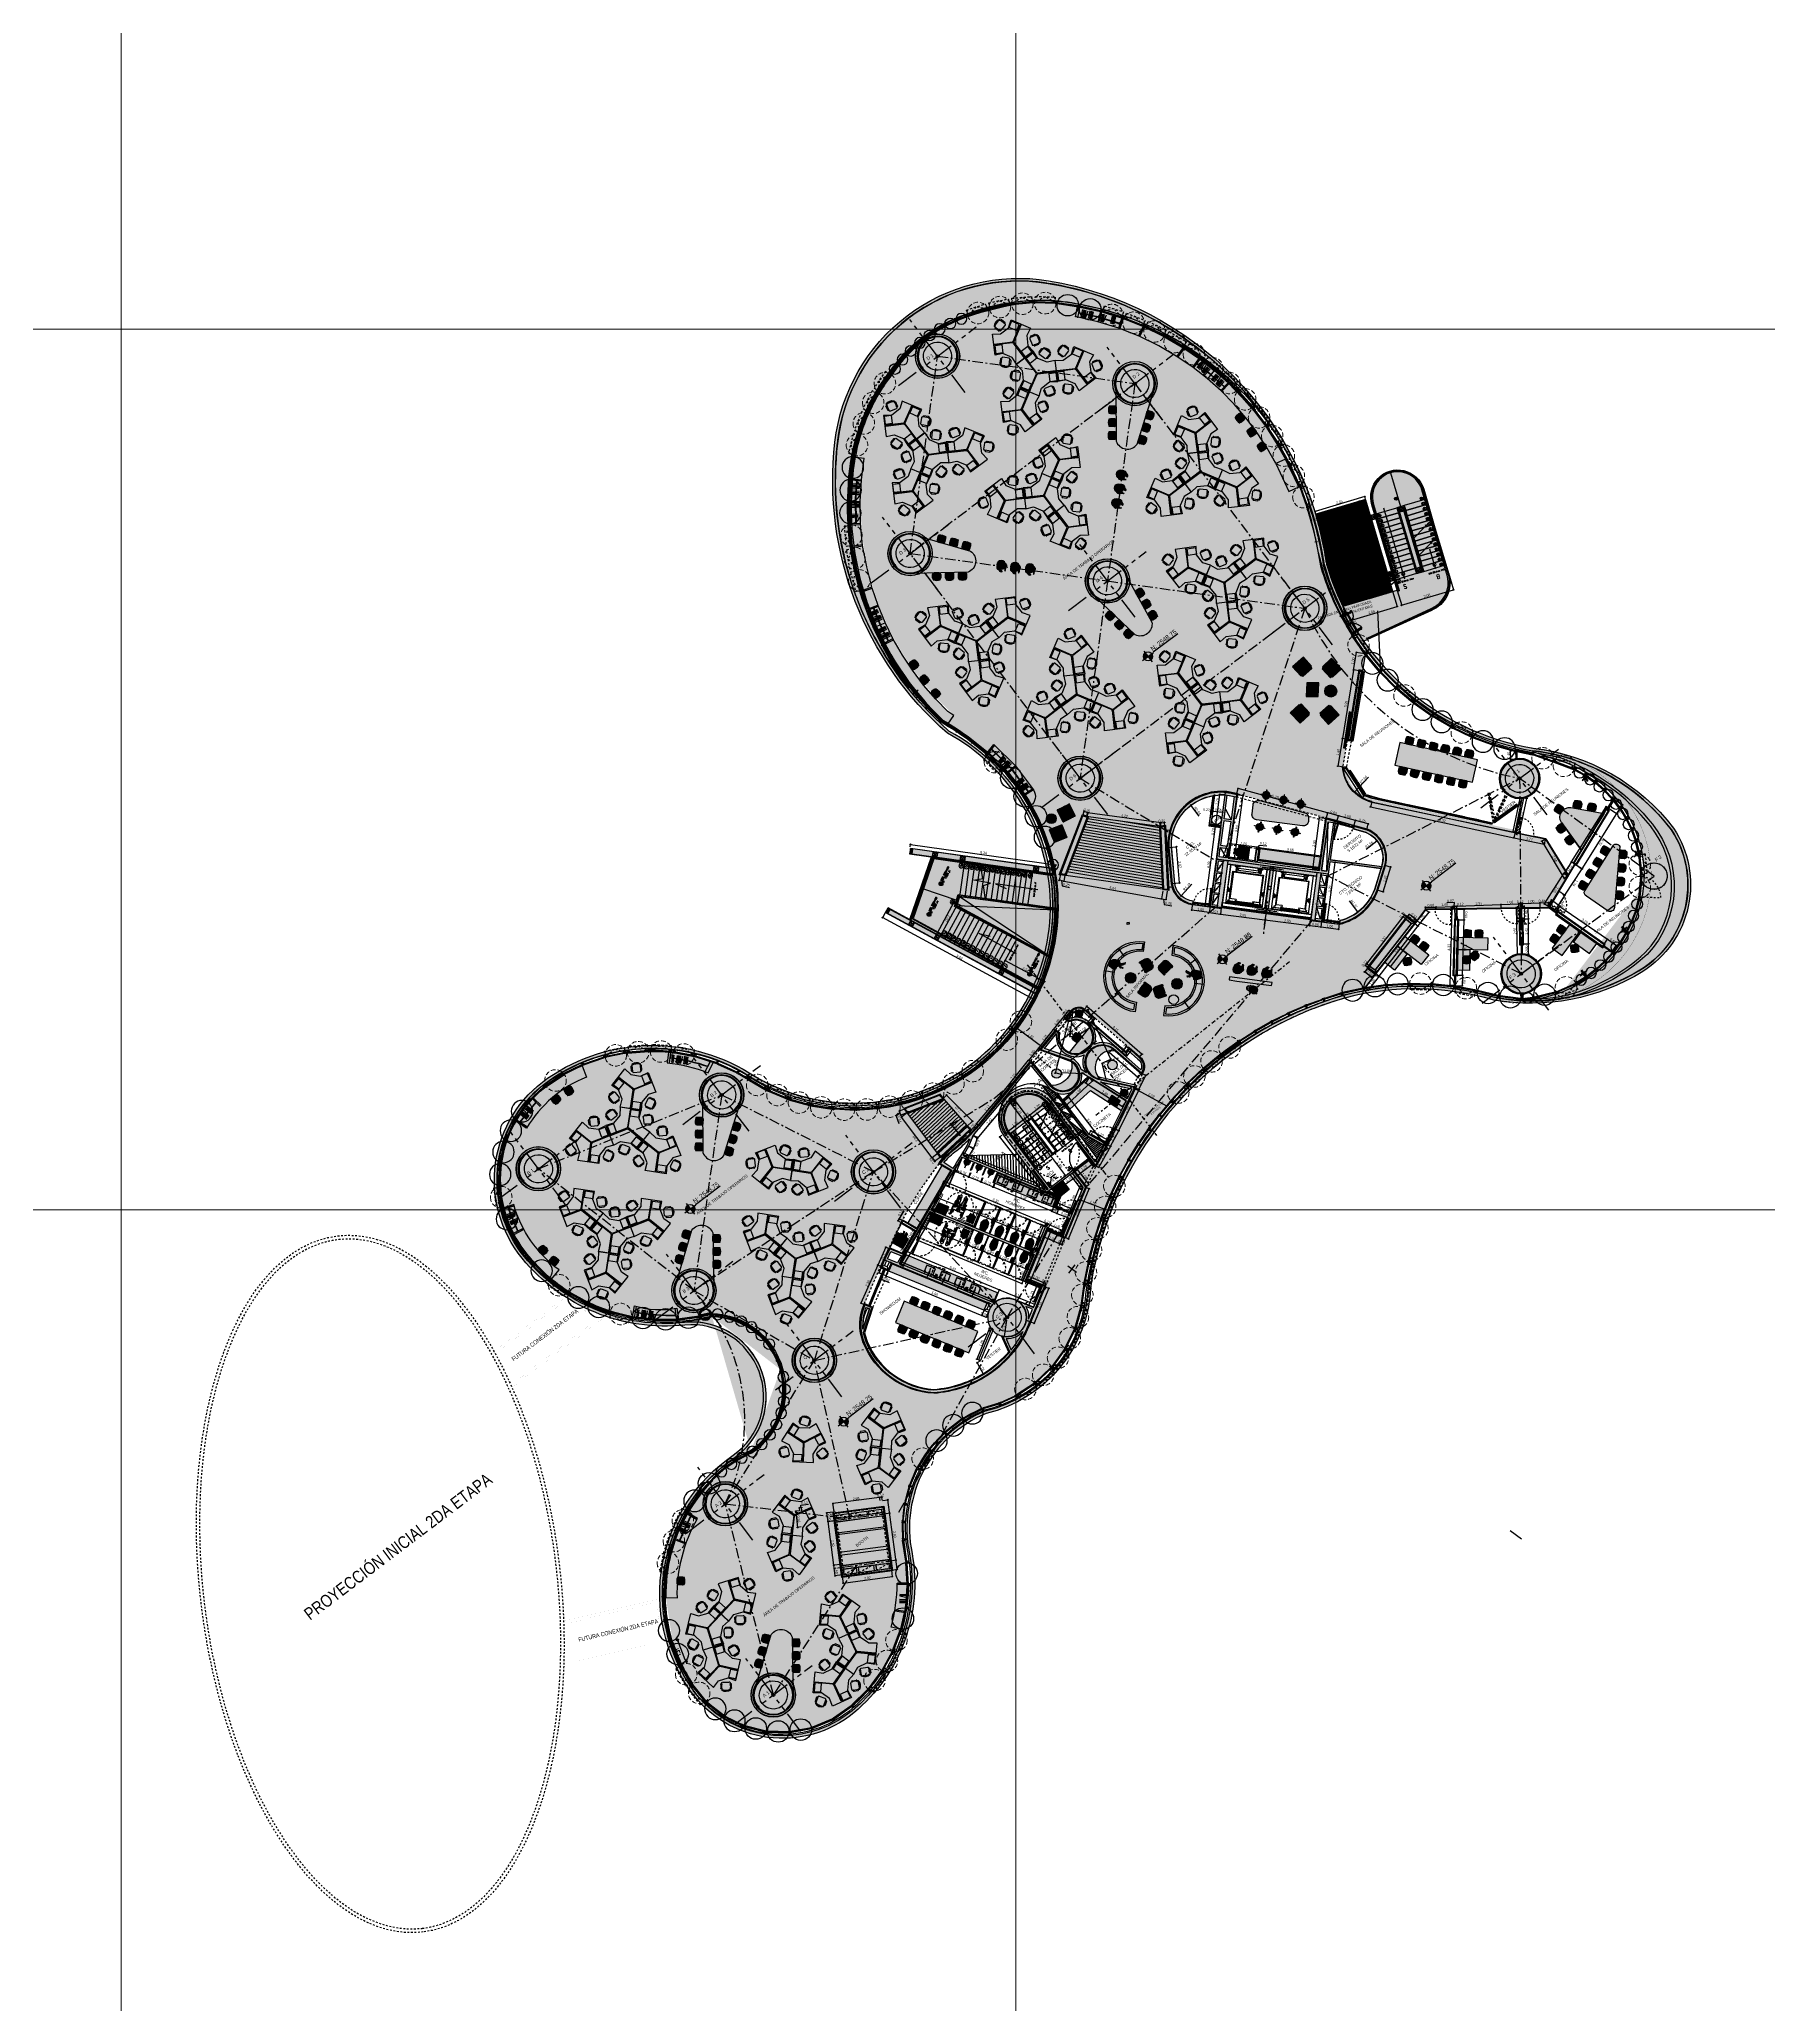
# Model space of a CAD drawing. Header units: millimetres. Extents: x 837300 to 838100, y 1173100 to 1173878.
# Drawn here: x 837794.6 to 837892.8, y 1173254.9 to 1173366.5 of the extents above; entities that cross this region are included whole.
import ezdxf
from ezdxf.enums import TextEntityAlignment as Align

# ---------------------------------------------------------------- set-up
doc = ezdxf.new("R2010")
doc.units = ezdxf.units.MM
doc.set_wipeout_variables(frame=1)
for name, pattern in [('BORDER', [1.75, 0.5, -0.25, 0.5, -0.25, 0, -0.25]), ('DASHDOT2', [0.5, 0.25, -0.125, 0, -0.125]), ('HIDDEN', [0.375, 0.25, -0.125]), ('HIDDEN2', [0.1875, 0.125, -0.0625]), ('KCIG-AP-DW-XR-PUNTOS FIJOS$0$DASHED', [0.75, 0.5, -0.25]), ('KCIG-AP-DW-XR-PUNTOS FIJOS$0$PHANTOM2', [1.25, 0.625, -0.125, 0.125, -0.125, 0.125, -0.125]), ('KCIG-AP-DW-XR-VENTANERIA$0$HIDDEN', [0.375, 0.25, -0.125]), ('KCIG-DD-DW-A-INTERIORES STUDIO SUR$0$HIDDEN2', [0.1875, 0.125, -0.0625]), ('OLD-ANT-PLANTAS PROPUESTAS$0$DASHDOT', [25.4, 12.7, -6.35, 0, -6.35]), ('OLD-ANT-PLANTAS PROPUESTAS$0$DASHDOT2', [0.5, 0.25, -0.125, 0, -0.125]), ('OLD-ANT-PLANTAS PROPUESTAS$0$HIDDEN', [0.375, 0.25, -0.125]), ('OLD-ANT-PLANTAS PROPUESTAS$0$HIDDEN2', [0.1875, 0.125, -0.0625]), ('OLD-ANT-PLANTAS PROPUESTAS$0$KCIG-AP-DW-XR-PUNTOS FIJOS$0$DASHED', [0.75, 0.5, -0.25]), ('OLD-ANT-PLANTAS PROPUESTAS$0$KCIG-AP-DW-XR-PUNTOS FIJOS$0$DASHED2', [9.525, 6.35, -3.175]), ('OLD-ANT-PLANTAS PROPUESTAS$0$KCIG-AP-DW-XR-PUNTOS FIJOS$0$HIDDEN', [9.525, 6.35, -3.175]), ('OLD-ANT-PLANTAS PROPUESTAS$0$KCIG-AP-DW-XR-PUNTOS FIJOS$0$HIDDEN2', [0.1875, 0.125, -0.0625]), ('OLD-ANT-PLANTAS PROPUESTAS$0$KCIG-AP-DW-XR-VENTANERIA$0$HIDDEN', [0.375, 0.25, -0.125]), ('OLD-ANT-PLANTAS PROPUESTAS$0$KCIG-XR-ESTRUCTURA$0$ACAD_ISO10W100', [18, 12, -3, 0, -3]), ('OLD-ANT-PLANTAS PROPUESTAS$0$KCIG-XR-ESTRUCTURA$0$HIDDEN2', [0.1875, 0.125, -0.0625]), ('OLD-ANT-PLANTAS PROPUESTAS$0$KCIG-XR-ESTRUCTURA$0$PHANTOM2', [1.25, 0.625, -0.125, 0.125, -0.125, 0.125, -0.125])]:
    doc.linetypes.add(name, pattern=pattern)
for name, color, linetype in [('.', 255, 'Continuous'), ('0-ACHU1', 251, 'Continuous'), ('0-ACHU3', 253, 'Continuous'), ('1MURO', 5, 'Continuous'), ('25 Ejes N.', 5, 'Continuous'), ('251', 251, 'Continuous'), ('251 Amoblimiento', 251, 'Continuous'), ('255 mueble', 255, 'Continuous'), ('A-ANOTAC-SIMBOLO', 3, 'Continuous'), ('A-Linea-1', 1, 'Continuous'), ('A-Linea-4', 4, 'Continuous'), ('Accesorios', 1, 'Continuous'), ('achu blanco', 255, 'Continuous'), ('AMOBLAMIENTO', 251, 'Continuous'), ('BB LONCHERIA  30-09-2015$0$.', 7, 'Continuous'), ('BB LONCHERIA  30-09-2015$0$INT-MUEBLES', 1, 'Continuous'), ('DETALLES', 3, 'Continuous'), ('EE-CARPETA 51', 250, 'HIDDEN'), ('EJE APARATO', 1, 'DASHDOT2'), ('ESPECIFICACIONES$0$VARIO18', 1, 'Continuous'), ('F3', 1, 'Continuous'), ('hatch ciruclación', 41, 'Continuous'), ('HATCH SUELO', 41, 'Continuous'), ('INCRUSTACIONES', 1, 'Continuous'), ('INT-APARATOS W.C', 1, 'Continuous'), ('INT-MUEBLES', 251, 'Continuous'), ('INT-MUROS-01', 5, 'Continuous'), ('INT-REVESTIMIENTOS', 1, 'Continuous'), ('INT-TEXTO', 3, 'Continuous'), ('INT-VIDRIO', 1, 'Continuous'), ('INT_COTAS 100', 2, 'Continuous'), ('INT_REVESTIMIENTO', 1, 'Continuous'), ('KCIG-AP-DW-XR-PUNTOS FIJOS$0$A-FONDO_250', 250, 'Continuous'), ('KCIG-AP-DW-XR-PUNTOS FIJOS$0$A-FONDO_252', 252, 'Continuous'), ('KCIG-AP-DW-XR-PUNTOS FIJOS$0$A-Linea-3', 3, 'Continuous'), ('KCIG-AP-DW-XR-PUNTOS FIJOS$0$A-mobiliario', 252, 'Continuous'), ('KCIG-AP-DW-XR-PUNTOS FIJOS$0$A-VENTANA', 2, 'Continuous'), ('KCIG-AP-DW-XR-PUNTOS FIJOS$0$ES-ESTRUCTURA', 6, 'Continuous'), ('KCIG-AP-DW-XR-PUNTOS FIJOS$0$G-LINEA DE EJE', 1, 'KCIG-AP-DW-XR-PUNTOS FIJOS$0$PHANTOM2'), ('KCIG-AP-DW-XR-PUNTOS FIJOS$0$marco', 2, 'Continuous'), ('KCIG-AP-DW-XR-VENTANERIA$0$A-A PERFIL ESTRUCTURAL VENTANERIA', 1, 'Continuous'), ('KCIG-AP-DW-XR-VENTANERIA$0$A-Linea-1', 1, 'Continuous'), ('KCIG-DD-DW-A-INTERIORES STUDIO SUR$0$IN-MOBILIARIO', 252, 'Continuous'), ('KCIG-DD-DW-A-INTERIORES STUDIO SUR$0$IN-PUERTAS', 1, 'Continuous'), ('MOBILIARIO', 1, 'Continuous'), ('MUEBLES', 251, 'Continuous'), ('MUEBLES FIJOS-02', 2, 'Continuous'), ('MUEBLES-01', 251, 'Continuous'), ('OLD-ANT-PLANTAS PROPUESTAS$0$1MURO', 5, 'Continuous'), ('OLD-ANT-PLANTAS PROPUESTAS$0$A-ANOTAC-TEXTO', 1, 'Continuous'), ('OLD-ANT-PLANTAS PROPUESTAS$0$A-BORDE DE LOSA PERFIL IPE', 2, 'Continuous'), ('OLD-ANT-PLANTAS PROPUESTAS$0$A-EJES', 251, 'OLD-ANT-PLANTAS PROPUESTAS$0$KCIG-XR-ESTRUCTURA$0$ACAD_ISO10W100'), ('OLD-ANT-PLANTAS PROPUESTAS$0$A-ESTRUCTURA', 5, 'Continuous'), ('OLD-ANT-PLANTAS PROPUESTAS$0$A-FONDO_250', 250, 'Continuous'), ('OLD-ANT-PLANTAS PROPUESTAS$0$A-FONDO_253', 253, 'Continuous'), ('OLD-ANT-PLANTAS PROPUESTAS$0$A-FONDO_255', 255, 'Continuous'), ('OLD-ANT-PLANTAS PROPUESTAS$0$A-Linea-1', 1, 'Continuous'), ('OLD-ANT-PLANTAS PROPUESTAS$0$A-Linea-3', 3, 'Continuous'), ('OLD-ANT-PLANTAS PROPUESTAS$0$A-MOB-FIJO', 2, 'Continuous'), ('OLD-ANT-PLANTAS PROPUESTAS$0$A-MURO INTERIOR', 4, 'Continuous'), ('OLD-ANT-PLANTAS PROPUESTAS$0$A-MURO INTERIOR NUEVO', 5, 'Continuous'), ('OLD-ANT-PLANTAS PROPUESTAS$0$A-MUROS BAJOS', 3, 'Continuous'), ('OLD-ANT-PLANTAS PROPUESTAS$0$A-PROYECCION', 1, 'OLD-ANT-PLANTAS PROPUESTAS$0$HIDDEN2'), ('OLD-ANT-PLANTAS PROPUESTAS$0$A-PROYECCION 2', 2, 'OLD-ANT-PLANTAS PROPUESTAS$0$HIDDEN2'), ('OLD-ANT-PLANTAS PROPUESTAS$0$A-PROYECCION ESTRUCTURA', 250, 'OLD-ANT-PLANTAS PROPUESTAS$0$KCIG-XR-ESTRUCTURA$0$HIDDEN2'), ('OLD-ANT-PLANTAS PROPUESTAS$0$A-TEXTO', 3, 'Continuous'), ('OLD-ANT-PLANTAS PROPUESTAS$0$A-TEXTO NIVELES', 2, 'Continuous'), ('OLD-ANT-PLANTAS PROPUESTAS$0$BAÑOS', 1, 'Continuous'), ('OLD-ANT-PLANTAS PROPUESTAS$0$EJE APARATO', 1, 'OLD-ANT-PLANTAS PROPUESTAS$0$DASHDOT2'), ('OLD-ANT-PLANTAS PROPUESTAS$0$EJES-01', 1, 'OLD-ANT-PLANTAS PROPUESTAS$0$DASHDOT'), ('OLD-ANT-PLANTAS PROPUESTAS$0$INT-MOBILIARIO', 251, 'Continuous'), ('OLD-ANT-PLANTAS PROPUESTAS$0$INT-MUEBLES', 1, 'Continuous'), ('OLD-ANT-PLANTAS PROPUESTAS$0$INT-MUEBLES FIJOS', 2, 'Continuous'), ('OLD-ANT-PLANTAS PROPUESTAS$0$INT-MUROS', 5, 'Continuous'), ('OLD-ANT-PLANTAS PROPUESTAS$0$INT-PT-VT-PV', 1, 'Continuous'), ('OLD-ANT-PLANTAS PROPUESTAS$0$INT-VIDRIO', 2, 'Continuous'), ('OLD-ANT-PLANTAS PROPUESTAS$0$KCIG-AP-DW-XR-PUNTOS FIJOS$0$A-ANOTAC-SIMBOLO', 9, 'Continuous'), ('OLD-ANT-PLANTAS PROPUESTAS$0$KCIG-AP-DW-XR-PUNTOS FIJOS$0$A-ESCALERA', 3, 'Continuous'), ('OLD-ANT-PLANTAS PROPUESTAS$0$KCIG-AP-DW-XR-PUNTOS FIJOS$0$A-ESCALERA PELDAÑO', 2, 'OLD-ANT-PLANTAS PROPUESTAS$0$KCIG-AP-DW-XR-PUNTOS FIJOS$0$HIDDEN2'), ('OLD-ANT-PLANTAS PROPUESTAS$0$KCIG-AP-DW-XR-PUNTOS FIJOS$0$A-mobiliario', 252, 'Continuous'), ('OLD-ANT-PLANTAS PROPUESTAS$0$KCIG-AP-DW-XR-PUNTOS FIJOS$0$A-PASAMANOS', 1, 'Continuous'), ('OLD-ANT-PLANTAS PROPUESTAS$0$KCIG-AP-DW-XR-PUNTOS FIJOS$0$A-PROYECCION', 250, 'OLD-ANT-PLANTAS PROPUESTAS$0$KCIG-AP-DW-XR-PUNTOS FIJOS$0$HIDDEN2'), ('OLD-ANT-PLANTAS PROPUESTAS$0$KCIG-AP-DW-XR-PUNTOS FIJOS$0$A-PROYECCION 2', 2, 'OLD-ANT-PLANTAS PROPUESTAS$0$KCIG-AP-DW-XR-PUNTOS FIJOS$0$HIDDEN2'), ('OLD-ANT-PLANTAS PROPUESTAS$0$KCIG-AP-DW-XR-PUNTOS FIJOS$0$marco', 2, 'Continuous'), ('OLD-ANT-PLANTAS PROPUESTAS$0$KCIG-AP-DW-XR-VENTANERIA$0$A-A BORDILLO', 1, 'Continuous'), ('OLD-ANT-PLANTAS PROPUESTAS$0$KCIG-AP-DW-XR-VENTANERIA$0$A-A PERFIL ESTRUCTURAL VENTANERIA', 1, 'Continuous'), ('OLD-ANT-PLANTAS PROPUESTAS$0$KCIG-AP-DW-XR-VENTANERIA$0$A-Linea-1', 1, 'Continuous'), ('OLD-ANT-PLANTAS PROPUESTAS$0$KCIG-AP-DW-XR-VENTANERIA$0$A-puertas y ventanas', 2, 'Continuous'), ('OLD-ANT-PLANTAS PROPUESTAS$0$KCIG-XR-ESTRUCTURA$0$A-estructura', 5, 'Continuous'), ('OLD-ANT-PLANTAS PROPUESTAS$0$KCIG-XR-ESTRUCTURA$0$A-FONDO_250', 250, 'Continuous'), ('OLD-ANT-PLANTAS PROPUESTAS$0$KCIG-XR-ESTRUCTURA$0$A-FONDO_252', 252, 'Continuous'), ('OLD-ANT-PLANTAS PROPUESTAS$0$KCIG-XR-ESTRUCTURA$0$A-FONDO_253', 253, 'Continuous'), ('OLD-ANT-PLANTAS PROPUESTAS$0$KCIG-XR-ESTRUCTURA$0$A-FONDO_255', 255, 'Continuous'), ('OLD-ANT-PLANTAS PROPUESTAS$0$KCIG-XR-ESTRUCTURA$0$A-Linea-1', 1, 'Continuous'), ('OLD-ANT-PLANTAS PROPUESTAS$0$KCIG-XR-ESTRUCTURA$0$A-Linea-3', 3, 'Continuous'), ('OLD-ANT-PLANTAS PROPUESTAS$0$KCIG-XR-ESTRUCTURA$0$A-MURO INTERIOR', 4, 'Continuous'), ('OLD-ANT-PLANTAS PROPUESTAS$0$KCIG-XR-ESTRUCTURA$0$A-PASAMANOS', 1, 'Continuous'), ('OLD-ANT-PLANTAS PROPUESTAS$0$KCIG-XR-ESTRUCTURA$0$A-SOLIDO MUROS', 251, 'Continuous'), ('OLD-ANT-PLANTAS PROPUESTAS$0$KCIG-XR-ESTRUCTURA$0$A-TEXTO', 3, 'Continuous'), ('OLD-ANT-PLANTAS PROPUESTAS$0$KCIG-XR-ESTRUCTURA$0$ES-COLUMNA', 6, 'Continuous'), ('OLD-ANT-PLANTAS PROPUESTAS$0$KCIG-XR-ESTRUCTURA$0$ES-ESTRUCTURA', 6, 'Continuous'), ('OLD-ANT-PLANTAS PROPUESTAS$0$KCIG-XR-ESTRUCTURA$0$ES-SOLIDO ESTRUCTURA', 250, 'Continuous'), ('OLD-ANT-PLANTAS PROPUESTAS$0$KCIG-XR-ESTRUCTURA$0$G-LINEA DE EJE', 1, 'OLD-ANT-PLANTAS PROPUESTAS$0$KCIG-XR-ESTRUCTURA$0$PHANTOM2'), ('OLD-ANT-PLANTAS PROPUESTAS$0$MURO', 5, 'Continuous'), ('OLD-ANT-PLANTAS PROPUESTAS$0$PUERTAS', 1, 'Continuous'), ('PERSONAS', 251, 'Continuous'), ('PISOS-08', 8, 'Continuous'), ('Proy-1', 251, 'HIDDEN2'), ('pv', 1, 'Continuous'), ('SOLIDO-255', 255, 'Continuous'), ('WC', 1, 'Continuous')]:
    doc.layers.add(name, color=color, linetype=linetype)
for name, color, linetype, lineweight in [('255', 255, 'Continuous', 25), ('A-MUROS BAJOS', 3, 'Continuous', 0), ('BB LONCHERIA  30-09-2015$0$PERSONAS', 8, 'Continuous', 9), ('Coordenadas', 8, 'Continuous', 9), ('M-EQPM-1', 14, 'Continuous', 35), ('M-EQPM-IDEN', 50, 'Continuous', 9), ('OLD-ANT-PLANTAS PROPUESTAS$0$KCIG-AP-DW-XR-PUNTOS FIJOS$0$0[puertas y ventanas]', 1, 'Continuous', 13), ('OLD-ANT-PLANTAS PROPUESTAS$0$KCIG-XR-ESTRUCTURA$0$A-ANOTAC. REVICION', 30, 'Continuous', 40)]:
    doc.layers.add(name, color=color, linetype=linetype, lineweight=lineweight)
doc.layers.add('BB LONCHERIA  30-09-2015$0$H 255', color=7, linetype='Continuous', lineweight=9, true_color=0xffffff)
doc.styles.add('ARIAL', font='arial.ttf')
doc.styles.add('DIM-25', font='arial.ttf', dxfattribs={"height": 0.0375})
doc.styles.add('OLD-ANT-PLANTAS PROPUESTAS$0$1-100', font='romans.shx', dxfattribs={"height": 0.2})
doc.styles.add('OLD-ANT-PLANTAS PROPUESTAS$0$2-100', font='arial.ttf', dxfattribs={"height": 0.26})
doc.styles.add('OLD-ANT-PLANTAS PROPUESTAS$0$ARIAL EE', font='arial.ttf')
doc.styles.add('OLD-ANT-PLANTAS PROPUESTAS$0$ARIALNARROW', font='ARIALN.TTF', dxfattribs={"height": 0.13})
doc.styles.add('OLD-ANT-PLANTAS PROPUESTAS$0$KCIG-AP-DW-XR-PUNTOS FIJOS$0$jb', font='swisscl.ttf')
doc.styles.add('OLD-ANT-PLANTAS PROPUESTAS$0$KCIG-AP-DW-XR-PUNTOS FIJOS$0$ROMANS', font='romans')
doc.styles.add('OLD-ANT-PLANTAS PROPUESTAS$0$KCIG-AP-DW-XR-PUNTOS FIJOS$0$TEXT', font='romans.shx', dxfattribs={"width": 0.8})
doc.styles.add('OLD-ANT-PLANTAS PROPUESTAS$0$KCIG-XR-ESTRUCTURA$0$2-75', font='arial.ttf', dxfattribs={"height": 0.195})
doc.styles.add('OLD-ANT-PLANTAS PROPUESTAS$0$KCIG-XR-ESTRUCTURA$0$jb', font='swisscl.ttf')
doc.styles.add('ROMANS', font='romans.shx')
doc.styles.add('SansSerif', font='sanss___.ttf', dxfattribs={"width": 0.9, "height": 0.139012})
doc.styles.get("Standard").update_dxf_attribs({"font": 'arial.ttf'})
doc.styles.add('TEXT', font='romans.shx', dxfattribs={"width": 0.8})
doc.dimstyles.new('Cotas100', dxfattribs={"dimtxt": 0.14, "dimasz": 0.1, "dimexe": 0.01, "dimexo": 0.01, "dimgap": 0.04, "dimtad": 1, "dimzin": 1, "dimdsep": 46, "dimtxsty": 'ARIAL', "dimblk": 'SMALL', "dimcen": 0.3, "dimclrd": 2, "dimclre": 2, "dimclrt": 1, "dimazin": 2, "dimtfac": 1, "dimtofl": 0, "dimtmove": 0, "dimatfit": 3, "dimldrblk": 'OBLIQUE', "dimfxl": 1, "dimtolj": 1, "dimlwd": -1, "dimlwe": -1, "dimarcsym": 0})
doc.dimstyles.new('DIM-25', dxfattribs={"dimscale": 0, "dimtxt": 0.0375, "dimasz": 0.0125, "dimexe": 0.0125, "dimexo": 0.0125, "dimgap": 0.0125, "dimtad": 1, "dimzin": 12, "dimdsep": 46, "dimtxsty": 'DIM-25', "dimblk": 'ARCHTICK', "dimcen": 0.0125, "dimdle": 0.0125, "dimclrd": 1, "dimclre": 1, "dimclrt": 2, "dimazin": 0, "dimtfac": 1, "dimtofl": 0, "dimtmove": 0, "dimatfit": 3, "dimldrblk": 'ARCHTICK', "dimfxl": 1, "dimtvp": 1.2, "dimtolj": 1, "dimtzin": 0, "dimarcsym": 0})
doc.dimstyles.new('DIM100', dxfattribs={"dimtxt": 0.16, "dimasz": 0.1, "dimexe": 0, "dimexo": 0, "dimgap": 0.12, "dimtad": 1, "dimzin": 4, "dimdsep": 46, "dimtxsty": 'ROMANS', "dimblk": 'OPEN90', "dimblk1": 'OPEN90', "dimblk2": 'DIMBLK', "dimcen": 0, "dimse1": 1, "dimse2": 1, "dimclrd": 8, "dimclre": 2, "dimclrt": 2, "dimadec": 0, "dimazin": 0, "dimtfac": 1, "dimtix": 1, "dimtmove": 2, "dimatfit": 3, "dimldrblk": 'DIMBLK', "dimfxl": 1, "dimtvp": 1.75, "dimtolj": 1, "dimtzin": 4, "dimarcsym": 0})
doc.dimstyles.get("Standard").update_dxf_attribs({"dimtxt": 0.18, "dimasz": 0.18, "dimexe": 0.18, "dimexo": 0.0625, "dimgap": 0.09, "dimtad": 0, "dimtih": 1, "dimtoh": 1, "dimdec": 4, "dimzin": 0, "dimdsep": 46, "dimtxsty": 'Standard', "dimcen": 0.09, "dimadec": 0, "dimazin": 0, "dimtfac": 1, "dimtdec": 4, "dimtofl": 0, "dimtmove": 0, "dimatfit": 3, "dimfxl": 1, "dimtolj": 1, "dimtzin": 0, "dimarcsym": 0})
pattern_1 = [(37.10164, (835528.5866, 1174907.0035), (-4.213567, 5.571003), [5.08, -1.905]), (127.10164, (835528.5866, 1174907.0035), (-5.571003, -4.213567), [5.08, -1.905])]
pattern_2 = [(37.10164, (835528.1, 1174906.6355), (-4.213567, 5.571003), [5.08, -1.905]), (127.10164, (835528.1, 1174906.6355), (-5.571003, -4.213567), [5.08, -1.905])]
pattern_3 = [(180, (850.3985, -1688.314), (3e-08, -6.985), [5.08, -1.905]), (270, (850.3985, -1688.314), (6.985, 3e-08), [5.08, -1.905])]
pattern_4 = [(180, (851.0446, -1688.314), (3e-08, -6.985), [5.08, -1.905]), (270, (851.0446, -1688.314), (6.985, 3e-08), [5.08, -1.905])]
pattern_5 = [(9e-12, (-849.822, 1688.314), (-1e-12, 6.985), [5.08, -1.905]), (90, (-849.822, 1688.314), (-6.985, -1e-12), [5.08, -1.905])]
pattern_6 = [(45, (-849.8819873, 1687.5950843), (-0.0022450640303, 0.0022450640303), [])]
pattern_7 = [(9e-12, (-850.432, 1688.314), (-1e-12, 6.985), [5.08, -1.905]), (90, (-850.432, 1688.314), (-6.985, -1e-12), [5.08, -1.905])]
pattern_8 = [(0, (0, 0), (-4e-16, 6.985), [5.08, -1.905]), (90, (0, 0), (-6.985, -4e-16), [5.08, -1.905])]
pattern_9 = [(360, (-849.747, 1687.621), (9e-16, 6.985), [5.08, -1.905]), (90, (-849.747, 1687.621), (-6.985, 9e-16), [5.08, -1.905])]
pattern_10 = [(360, (-849.822, 1688.314), (9e-16, 6.985), [5.08, -1.905]), (90, (-849.822, 1688.314), (-6.985, 9e-16), [5.08, -1.905])]
pattern_11 = [(45, (-849.8819873, 1687.5950843), (-0.0022450640303, 0.0022450640303), [])]
pattern_12 = [(360, (-849.7815, 1686.802), (9e-16, 6.985), [5.08, -1.905]), (90, (-849.7815, 1686.802), (-6.985, 9e-16), [5.08, -1.905])]
pattern_13 = [(45, (-849.7815183, 1686.802251), (-0.0022450640303, 0.0022450640303), [])]
pattern_14 = [(360, (-849.822, 1688.314), (2e-15, 6.985), [5.08, -1.905]), (90, (-849.822, 1688.314), (-6.985, 2e-15), [5.08, -1.905])]
pattern_15 = [(180, (850.774, -1688.314), (3e-08, -6.985), [5.08, -1.905]), (270, (850.774, -1688.314), (6.985, 3e-08), [5.08, -1.905])]
pattern_16 = [(180, (850.7695, -1688.314), (3e-08, -6.985), [5.08, -1.905]), (270, (850.7695, -1688.314), (6.985, 3e-08), [5.08, -1.905])]
pattern_17 = [(180, (850.822, -1688.314), (3e-08, -6.985), [5.08, -1.905]), (270, (850.822, -1688.314), (6.985, 3e-08), [5.08, -1.905])]
pattern_18 = [(180, (850.822, -1688.314), (3e-08, -6.985), [5.08, -1.905]), (270, (850.822, -1688.314), (6.985, 3e-08), [5.08, -1.905])]
pattern_19 = [(180, (850.762, -1688.314), (3e-08, -6.985), [5.08, -1.905]), (270, (850.762, -1688.314), (6.985, 3e-08), [5.08, -1.905])]
pattern_20 = [(180, (850.807, -1688.314), (3e-08, -6.985), [5.08, -1.905]), (270, (850.807, -1688.314), (6.985, 3e-08), [5.08, -1.905])]
pattern_21 = [(180, (850.8474, -1688.314), (3e-08, -6.985), [5.08, -1.905]), (270, (850.8474, -1688.314), (6.985, 3e-08), [5.08, -1.905])]
pattern_22 = [(180, (850.8166, -1688.314), (3e-08, -6.985), [5.08, -1.905]), (270, (850.8166, -1688.314), (6.985, 3e-08), [5.08, -1.905])]
pattern_23 = [(180, (850.847, -1688.314), (3e-08, -6.985), [5.08, -1.905]), (270, (850.847, -1688.314), (6.985, 3e-08), [5.08, -1.905])]
pattern_24 = [(180, (850.8376, -1688.314), (3e-08, -6.985), [5.08, -1.905]), (270, (850.8376, -1688.314), (6.985, 3e-08), [5.08, -1.905])]
pattern_25 = [(180, (850.8476, -1688.314), (3e-08, -6.985), [5.08, -1.905]), (270, (850.8476, -1688.314), (6.985, 3e-08), [5.08, -1.905])]
pattern_26 = [(180, (850.424, -1688.314), (3e-08, -6.985), [5.08, -1.905]), (270, (850.424, -1688.314), (6.985, 3e-08), [5.08, -1.905])]
pattern_27 = [(180, (851.0446, -1688.314), (3e-08, -6.985), [5.08, -1.905]), (270, (851.0446, -1688.314), (6.985, 3e-08), [5.08, -1.905])]
pattern_28 = [(180, (850.422, -1688.314), (3e-08, -6.985), [5.08, -1.905]), (270, (850.422, -1688.314), (6.985, 3e-08), [5.08, -1.905])]
pattern_29 = [(180, (850.429, -1688.314), (3e-08, -6.985), [5.08, -1.905]), (270, (850.429, -1688.314), (6.985, 3e-08), [5.08, -1.905])]
pattern_30 = [(180, (850.427, -1688.314), (3e-08, -6.985), [5.08, -1.905]), (270, (850.427, -1688.314), (6.985, 3e-08), [5.08, -1.905])]
pattern_31 = [(360, (-849.822, 1688.314), (9e-16, 6.985), [5.08, -1.905]), (90, (-849.822, 1688.314), (-6.985, 9e-16), [5.08, -1.905])]
pattern_32 = [(360, (-849.822, 1688.314), (9e-16, 6.985), [5.08, -1.905]), (90, (-849.822, 1688.314), (-6.985, 9e-16), [5.08, -1.905])]
pattern_33 = [(360, (-849.822, 1688.314), (9e-16, 6.985), [5.08, -1.905]), (90, (-849.822, 1688.314), (-6.985, 9e-16), [5.08, -1.905])]
pattern_34 = [(360, (-849.822, 1688.314), (9e-16, 6.985), [5.08, -1.905]), (90, (-849.822, 1688.314), (-6.985, 9e-16), [5.08, -1.905])]
pattern_35 = [(360, (-849.822, 1688.314), (9e-16, 6.985), [5.08, -1.905]), (90, (-849.822, 1688.314), (-6.985, 9e-16), [5.08, -1.905])]
pattern_36 = [(360, (-849.822, 1688.314), (9e-16, 6.985), [5.08, -1.905]), (90, (-849.822, 1688.314), (-6.985, 9e-16), [5.08, -1.905])]
pattern_37 = [(180, (850.769, -1688.314), (3e-08, -6.985), [5.08, -1.905]), (270, (850.769, -1688.314), (6.985, 3e-08), [5.08, -1.905])]
pattern_38 = [(322.89836094, (340.6535, 1859.182), (4.213567166, 5.571003207), [5.08, -1.905]), (52.89836094, (340.6535, 1859.182), (-5.571003207, 4.213567166), [5.08, -1.905])]
pattern_39 = [(180, (850.925, -1688.314), (3e-08, -6.985), [5.08, -1.905]), (270, (850.925, -1688.314), (6.985, 3e-08), [5.08, -1.905])]
pattern_40 = [(180, (850.908, -1688.314), (3e-08, -6.985), [5.08, -1.905]), (270, (850.908, -1688.314), (6.985, 3e-08), [5.08, -1.905])]
pattern_41 = [(180, (850.983, -1688.314), (3e-08, -6.985), [5.08, -1.905]), (270, (850.983, -1688.314), (6.985, 3e-08), [5.08, -1.905])]
pattern_42 = [(180, (850.4216, -1688.314), (3e-08, -6.985), [5.08, -1.905]), (270, (850.4216, -1688.314), (6.985, 3e-08), [5.08, -1.905])]
pattern_43 = [(180, (850.891, -1688.314), (3e-08, -6.985), [5.08, -1.905]), (270, (850.891, -1688.314), (6.985, 3e-08), [5.08, -1.905])]
pattern_44 = [(180, (850.77, -1688.314), (3e-08, -6.985), [5.08, -1.905]), (270, (850.77, -1688.314), (6.985, 3e-08), [5.08, -1.905])]
pattern_45 = [(46.37299, (-3.4523162, -24.776658), (-0.0019387625, 0.00184800213), [])]

# ---------------------------------------------------------------- blocks, each defined once
blk = doc.blocks.new('_Small')
at = {"color": 0, "linetype": 'ByBlock', "lineweight": -2}
blk.add_circle((0, 0), 0.25, dxfattribs=at)
blk = doc.blocks.new('*D306')
at = {"layer": 'Defpoints', "color": 0, "transparency": 16777216}
for p in [(422.93, -20.76), (425.3, -22.18), (425.46, -21.81)]:
    blk.add_point(p, dxfattribs=at)
at = {"layer": 'INT_COTAS 100', "color": 2, "transparency": 16777216}
for p, q in [((422.93, -20.77), (422.78, -21.14)), ((422.78, -21.13), (425.3, -22.18)), ((425.45, -21.82), (425.3, -22.19))]:
    blk.add_line(p, q, dxfattribs=at)
at = {"layer": 'INT_COTAS 100', "color": 2, "transparency": 16777216, "xscale": 0.1, "yscale": 0.1, "zscale": 0.1}
for p, rotation in [((422.78, -21.13), 157.3635374104937), ((425.3, -22.18), 337.3635374104937)]:
    blk.add_blockref('_Small', p, dxfattribs=dict(at, rotation=rotation))
at = {"layer": 'INT_COTAS 100', "color": 1, "transparency": 16777216, "insert": (424.09, -21.55), "char_height": 0.14, "attachment_point": 5, "rotation": 337.3635, "style": 'ARIAL'}
blk.add_mtext('\\A1;2.73', dxfattribs=at)
blk = doc.blocks.new('_Oblique')
at = {"color": 0, "linetype": 'ByBlock', "lineweight": -2}
blk.add_line((-0.5, -0.5), (0.5, 0.5), dxfattribs=at)
blk = doc.blocks.new('*D307')
at = {"layer": 'Defpoints', "color": 0, "transparency": 16777216}
for p in [(425.33, -22.19), (425.46, -21.81), (425.48, -21.83)]:
    blk.add_point(p, dxfattribs=at)
at = {"layer": 'INT_COTAS 100', "color": 2, "transparency": 16777216}
for p, q in [((425.3, -22.18), (425.21, -22.14)), ((425.45, -21.82), (425.3, -22.19)), ((425.48, -21.84), (425.33, -22.2)), ((425.33, -22.19), (425.42, -22.23))]:
    blk.add_line(p, q, dxfattribs=at)
at = {"layer": 'INT_COTAS 100', "color": 2, "transparency": 16777216, "xscale": 0.1, "yscale": 0.1, "zscale": 0.1}
for p, rotation in [((425.3, -22.18), 337.5773333105081), ((425.33, -22.19), 157.5773333105081)]:
    blk.add_blockref('_Small', p, dxfattribs=dict(at, rotation=rotation))
at = {"layer": 'INT_COTAS 100', "color": 1, "transparency": 16777216, "insert": (425.32, -22.06), "char_height": 0.14, "attachment_point": 5, "rotation": 337.5773, "style": 'ARIAL'}
blk.add_mtext('\\A1;0.03', dxfattribs=at)
blk = doc.blocks.new('*D308')
at = {"layer": 'Defpoints', "color": 0, "transparency": 16777216}
for p in [(425.48, -21.83), (426.31, -22.17), (426.16, -22.53)]:
    blk.add_point(p, dxfattribs=at)
at = {"layer": 'INT_COTAS 100', "color": 2, "transparency": 16777216}
for p, q in [((425.48, -21.84), (425.33, -22.2)), ((425.33, -22.19), (426.16, -22.53)), ((426.3, -22.18), (426.16, -22.54))]:
    blk.add_line(p, q, dxfattribs=at)
at = {"layer": 'INT_COTAS 100', "color": 2, "transparency": 16777216, "xscale": 0.1, "yscale": 0.1, "zscale": 0.1}
for p, rotation in [((425.33, -22.19), 157.5773333105081), ((426.16, -22.53), 337.5773333105081)]:
    blk.add_blockref('_Small', p, dxfattribs=dict(at, rotation=rotation))
at = {"layer": 'INT_COTAS 100', "color": 1, "transparency": 16777216, "insert": (425.79, -22.26), "char_height": 0.14, "attachment_point": 5, "rotation": 337.5773, "style": 'ARIAL'}
blk.add_mtext('\\A1;0.90', dxfattribs=at)
blk = doc.blocks.new('*D309')
at = {"layer": 'Defpoints', "color": 0, "transparency": 16777216}
for p in [(426.31, -22.17), (426.34, -22.19), (426.19, -22.54)]:
    blk.add_point(p, dxfattribs=at)
at = {"layer": 'INT_COTAS 100', "color": 2, "transparency": 16777216}
for p, q in [((426.3, -22.18), (426.16, -22.54)), ((426.33, -22.2), (426.18, -22.55)), ((426.16, -22.53), (426.07, -22.49)), ((426.19, -22.54), (426.28, -22.58))]:
    blk.add_line(p, q, dxfattribs=at)
at = {"layer": 'INT_COTAS 100', "color": 2, "transparency": 16777216, "xscale": 0.1, "yscale": 0.1, "zscale": 0.1}
for p, rotation in [((426.16, -22.53), 337.5773333105081), ((426.19, -22.54), 157.5773333105081)]:
    blk.add_blockref('_Small', p, dxfattribs=dict(at, rotation=rotation))
at = {"layer": 'INT_COTAS 100', "color": 1, "transparency": 16777216, "insert": (426.2, -22.43), "char_height": 0.14, "attachment_point": 5, "rotation": 337.5773, "style": 'ARIAL'}
blk.add_mtext('\\A1;0.03', dxfattribs=at)
blk = doc.blocks.new('*D310')
at = {"layer": 'Defpoints', "color": 0, "transparency": 16777216}
for p in [(426.34, -22.19), (427.02, -22.89), (427.16, -22.53)]:
    blk.add_point(p, dxfattribs=at)
at = {"layer": 'INT_COTAS 100', "color": 2, "transparency": 16777216}
for p, q in [((426.33, -22.2), (426.18, -22.55)), ((426.19, -22.54), (427.02, -22.89)), ((427.16, -22.54), (427.01, -22.89))]:
    blk.add_line(p, q, dxfattribs=at)
at = {"layer": 'INT_COTAS 100', "color": 2, "transparency": 16777216, "xscale": 0.1, "yscale": 0.1, "zscale": 0.1}
for p, rotation in [((426.19, -22.54), 157.5773333105081), ((427.02, -22.89), 337.5773333105081)]:
    blk.add_blockref('_Small', p, dxfattribs=dict(at, rotation=rotation))
at = {"layer": 'INT_COTAS 100', "color": 1, "transparency": 16777216, "insert": (426.64, -22.61), "char_height": 0.14, "attachment_point": 5, "rotation": 337.5773, "style": 'ARIAL'}
blk.add_mtext('\\A1;0.90', dxfattribs=at)
blk = doc.blocks.new('*D311')
at = {"layer": 'Defpoints', "color": 0, "transparency": 16777216}
for p in [(427.04, -22.9), (427.16, -22.53), (427.19, -22.54)]:
    blk.add_point(p, dxfattribs=at)
at = {"layer": 'INT_COTAS 100', "color": 2, "transparency": 16777216}
for p, q in [((427.02, -22.89), (426.92, -22.85)), ((427.16, -22.54), (427.01, -22.89)), ((427.19, -22.55), (427.04, -22.91)), ((427.04, -22.9), (427.14, -22.93))]:
    blk.add_line(p, q, dxfattribs=at)
at = {"layer": 'INT_COTAS 100', "color": 2, "transparency": 16777216, "xscale": 0.1, "yscale": 0.1, "zscale": 0.1}
for p, rotation in [((427.02, -22.89), 337.5773333105081), ((427.04, -22.9), 157.5773333105081)]:
    blk.add_blockref('_Small', p, dxfattribs=dict(at, rotation=rotation))
at = {"layer": 'INT_COTAS 100', "color": 1, "transparency": 16777216, "insert": (427.07, -22.79), "char_height": 0.14, "attachment_point": 5, "rotation": 337.5773, "style": 'ARIAL'}
blk.add_mtext('\\A1;0.03', dxfattribs=at)
blk = doc.blocks.new('*D312')
at = {"layer": 'Defpoints', "color": 0, "transparency": 16777216}
for p in [(427.19, -22.54), (427.87, -23.24), (428.02, -22.88)]:
    blk.add_point(p, dxfattribs=at)
at = {"layer": 'INT_COTAS 100', "color": 2, "transparency": 16777216}
for p, q in [((427.19, -22.55), (427.04, -22.91)), ((427.04, -22.9), (427.87, -23.24)), ((428.01, -22.89), (427.87, -23.25))]:
    blk.add_line(p, q, dxfattribs=at)
at = {"layer": 'INT_COTAS 100', "color": 2, "transparency": 16777216, "xscale": 0.1, "yscale": 0.1, "zscale": 0.1}
for p, rotation in [((427.04, -22.9), 157.5773333105081), ((427.87, -23.24), 337.5773333105081)]:
    blk.add_blockref('_Small', p, dxfattribs=dict(at, rotation=rotation))
at = {"layer": 'INT_COTAS 100', "color": 1, "transparency": 16777216, "insert": (427.5, -22.96), "char_height": 0.14, "attachment_point": 5, "rotation": 337.5773, "style": 'ARIAL'}
blk.add_mtext('\\A1;0.90', dxfattribs=at)
blk = doc.blocks.new('*D313')
at = {"layer": 'Defpoints', "color": 0, "transparency": 16777216}
for p in [(427.9, -23.25), (428.02, -22.88), (428.05, -22.89)]:
    blk.add_point(p, dxfattribs=at)
at = {"layer": 'INT_COTAS 100', "color": 2, "transparency": 16777216}
for p, q in [((427.87, -23.24), (427.78, -23.2)), ((428.01, -22.89), (427.87, -23.25)), ((428.04, -22.9), (427.89, -23.26)), ((427.9, -23.25), (427.99, -23.29))]:
    blk.add_line(p, q, dxfattribs=at)
at = {"layer": 'INT_COTAS 100', "color": 2, "transparency": 16777216, "xscale": 0.1, "yscale": 0.1, "zscale": 0.1}
for p, rotation in [((427.87, -23.24), 337.5773333105081), ((427.9, -23.25), 157.5773333105081)]:
    blk.add_blockref('_Small', p, dxfattribs=dict(at, rotation=rotation))
at = {"layer": 'INT_COTAS 100', "color": 1, "transparency": 16777216, "insert": (427.95, -23.15), "char_height": 0.14, "attachment_point": 5, "rotation": 337.5773, "style": 'ARIAL'}
blk.add_mtext('\\A1;0.03', dxfattribs=at)
blk = doc.blocks.new('*D314')
at = {"layer": 'Defpoints', "color": 0, "transparency": 16777216}
for p in [(428.05, -22.89), (428.9, -23.24), (428.75, -23.6)]:
    blk.add_point(p, dxfattribs=at)
at = {"layer": 'INT_COTAS 100', "color": 2, "transparency": 16777216}
for p, q in [((428.04, -22.9), (427.89, -23.26)), ((427.9, -23.25), (428.75, -23.6)), ((428.89, -23.25), (428.75, -23.61))]:
    blk.add_line(p, q, dxfattribs=at)
at = {"layer": 'INT_COTAS 100', "color": 2, "transparency": 16777216, "xscale": 0.1, "yscale": 0.1, "zscale": 0.1}
for p, rotation in [((427.9, -23.25), 157.5773333105081), ((428.75, -23.6), 337.5773333105081)]:
    blk.add_blockref('_Small', p, dxfattribs=dict(at, rotation=rotation))
at = {"layer": 'INT_COTAS 100', "color": 1, "transparency": 16777216, "insert": (428.37, -23.32), "char_height": 0.14, "attachment_point": 5, "rotation": 337.5773, "style": 'ARIAL'}
blk.add_mtext('\\A1;0.92', dxfattribs=at)
blk = doc.blocks.new('*D315')
at = {"layer": 'Defpoints', "color": 0, "transparency": 16777216}
for p in [(431.14, -20.31), (431.25, -20.47), (431.29, -20.37)]:
    blk.add_point(p, dxfattribs=at)
at = {"layer": 'INT_COTAS 100', "color": 2, "transparency": 16777216}
for p, q in [((431.24, -20.46), (431.09, -20.4)), ((431.1, -20.41), (431.14, -20.31)), ((431.28, -20.37), (431.13, -20.31))]:
    blk.add_line(p, q, dxfattribs=at)
at = {"layer": 'INT_COTAS 100', "color": 2, "transparency": 16777216, "xscale": 0.1, "yscale": 0.1, "zscale": 0.1}
for p, rotation in [((431.1, -20.41), 247.5718300098711), ((431.14, -20.31), 67.57183000987109)]:
    blk.add_blockref('_Small', p, dxfattribs=dict(at, rotation=rotation))
at = {"layer": 'INT_COTAS 100', "color": 1, "transparency": 16777216, "insert": (431.08, -20.07), "char_height": 0.14, "attachment_point": 5, "rotation": 67.5718, "style": 'ARIAL'}
blk.add_mtext('\\A1;0.10', dxfattribs=at)
blk = doc.blocks.new('*D316')
at = {"layer": 'Defpoints', "color": 0, "transparency": 16777216}
for p in [(431.73, -18.87), (431.88, -18.94), (431.29, -20.37)]:
    blk.add_point(p, dxfattribs=at)
at = {"layer": 'INT_COTAS 100', "color": 2, "transparency": 16777216}
for p, q in [((431.14, -20.31), (431.73, -18.87)), ((431.87, -18.93), (431.72, -18.87)), ((431.28, -20.37), (431.13, -20.31))]:
    blk.add_line(p, q, dxfattribs=at)
at = {"layer": 'INT_COTAS 100', "color": 2, "transparency": 16777216, "xscale": 0.1, "yscale": 0.1, "zscale": 0.1}
for p, rotation in [((431.73, -18.87), 67.57183000987109), ((431.14, -20.31), 247.5718300098711)]:
    blk.add_blockref('_Small', p, dxfattribs=dict(at, rotation=rotation))
at = {"layer": 'INT_COTAS 100', "color": 1, "transparency": 16777216, "insert": (431.33, -19.55), "char_height": 0.14, "attachment_point": 5, "rotation": 67.5718, "style": 'ARIAL'}
blk.add_mtext('\\A1;1.56', dxfattribs=at)
blk = doc.blocks.new('*D317')
at = {"layer": 'Defpoints', "color": 0, "transparency": 16777216}
for p in [(431.27, -18.13), (431.88, -18.94), (431.76, -19.03)]:
    blk.add_point(p, dxfattribs=at)
at = {"layer": 'INT_COTAS 100', "color": 2, "transparency": 16777216}
for p, q in [((431.27, -18.14), (431.14, -18.23)), ((431.15, -18.22), (431.76, -19.03)), ((431.87, -18.94), (431.75, -19.03))]:
    blk.add_line(p, q, dxfattribs=at)
at = {"layer": 'INT_COTAS 100', "color": 2, "transparency": 16777216, "xscale": 0.1, "yscale": 0.1, "zscale": 0.1}
for p, rotation in [((431.15, -18.22), 127.1207595617599), ((431.76, -19.03), 307.1207595617599)]:
    blk.add_blockref('_Small', p, dxfattribs=dict(at, rotation=rotation))
at = {"layer": 'INT_COTAS 100', "color": 1, "transparency": 16777216, "insert": (431.55, -18.56), "char_height": 0.14, "attachment_point": 5, "rotation": 307.1208, "style": 'ARIAL'}
blk.add_mtext('\\A1;1.01', dxfattribs=at)
blk = doc.blocks.new('*D318')
at = {"layer": 'Defpoints', "color": 0, "transparency": 16777216}
for p in [(430.7, -18.57), (431.27, -18.13), (431.44, -18.35)]:
    blk.add_point(p, dxfattribs=at)
at = {"layer": 'INT_COTAS 100', "color": 2, "transparency": 16777216}
for p, q in [((430.7, -18.58), (430.87, -18.79)), ((430.86, -18.78), (431.44, -18.35)), ((431.28, -18.14), (431.44, -18.36))]:
    blk.add_line(p, q, dxfattribs=at)
at = {"layer": 'INT_COTAS 100', "color": 2, "transparency": 16777216, "xscale": 0.1, "yscale": 0.1, "zscale": 0.1}
for p, rotation in [((430.86, -18.78), 217.1207595895573), ((431.44, -18.35), 37.12075958955736)]:
    blk.add_blockref('_Small', p, dxfattribs=dict(at, rotation=rotation))
at = {"layer": 'INT_COTAS 100', "color": 1, "transparency": 16777216, "insert": (431.08, -18.48), "char_height": 0.14, "attachment_point": 5, "rotation": 37.1208, "style": 'ARIAL'}
blk.add_mtext('\\A1;0.72', dxfattribs=at)
blk = doc.blocks.new('*D319')
at = {"layer": 'Defpoints', "color": 0, "transparency": 16777216}
for p in [(430.22, -18.93), (430.7, -18.57), (430.38, -19.15)]:
    blk.add_point(p, dxfattribs=at)
at = {"layer": 'INT_COTAS 100', "color": 2, "transparency": 16777216}
for p, q in [((430.22, -18.94), (430.39, -19.15)), ((430.86, -18.78), (430.38, -19.15)), ((430.7, -18.58), (430.87, -18.79))]:
    blk.add_line(p, q, dxfattribs=at)
at = {"layer": 'INT_COTAS 100', "color": 2, "transparency": 16777216, "xscale": 0.1, "yscale": 0.1, "zscale": 0.1}
for p, rotation in [((430.86, -18.78), 37.12075960554824), ((430.38, -19.15), 217.1207596055482)]:
    blk.add_blockref('_Small', p, dxfattribs=dict(at, rotation=rotation))
at = {"layer": 'INT_COTAS 100', "color": 1, "transparency": 16777216, "insert": (430.55, -18.88), "char_height": 0.14, "attachment_point": 5, "rotation": 37.1208, "style": 'ARIAL'}
blk.add_mtext('\\A1;0.60', dxfattribs=at)
blk = doc.blocks.new('*D320')
at = {"layer": 'Defpoints', "color": 0, "transparency": 16777216}
for p in [(430.37, -19.98), (431.29, -20.37), (431.36, -20.21)]:
    blk.add_point(p, dxfattribs=at)
at = {"layer": 'INT_COTAS 100', "color": 2, "transparency": 16777216}
for p, q in [((430.37, -19.97), (430.44, -19.81)), ((430.44, -19.82), (431.36, -20.21)), ((431.29, -20.37), (431.36, -20.2))]:
    blk.add_line(p, q, dxfattribs=at)
at = {"layer": 'INT_COTAS 100', "color": 2, "transparency": 16777216, "xscale": 0.1, "yscale": 0.1, "zscale": 0.1}
for p, rotation in [((430.44, -19.82), 156.9986486516116), ((431.36, -20.21), 336.9986486516116)]:
    blk.add_blockref('_Small', p, dxfattribs=dict(at, rotation=rotation))
at = {"layer": 'INT_COTAS 100', "color": 1, "transparency": 16777216, "insert": (430.73, -19.82), "char_height": 0.14, "attachment_point": 5, "rotation": 336.9986, "style": 'ARIAL'}
blk.add_mtext('\\A1;1.00', dxfattribs=at)
blk = doc.blocks.new('*D321')
at = {"layer": 'Defpoints', "color": 0, "transparency": 16777216}
for p in [(429.86, -21.21), (430.11, -21.31), (428.6, -24.27)]:
    blk.add_point(p, dxfattribs=at)
at = {"layer": 'INT_COTAS 100', "color": 2, "transparency": 16777216}
for p, q in [((428.85, -24.38), (430.11, -21.31)), ((429.87, -21.21), (430.12, -21.31)), ((428.61, -24.28), (428.86, -24.38))]:
    blk.add_line(p, q, dxfattribs=at)
at = {"layer": 'INT_COTAS 100', "color": 2, "transparency": 16777216, "xscale": 0.1, "yscale": 0.1, "zscale": 0.1}
for p, rotation in [((430.11, -21.31), 67.57861041525054), ((428.85, -24.38), 247.5786104152505)]:
    blk.add_blockref('_Small', p, dxfattribs=dict(at, rotation=rotation))
at = {"layer": 'INT_COTAS 100', "color": 1, "transparency": 16777216, "insert": (429.38, -22.8), "char_height": 0.14, "attachment_point": 5, "rotation": 67.5786, "style": 'ARIAL'}
blk.add_mtext('\\A1;3.32', dxfattribs=at)
blk = doc.blocks.new('*D322')
at = {"layer": 'Defpoints', "color": 0, "transparency": 16777216}
for p in [(432.23, -12.68), (434.13, -14.34), (434.33, -14.02)]:
    blk.add_point(p, dxfattribs=at)
at = {"layer": 'INT_COTAS 100', "color": 2, "transparency": 16777216}
for p, q in [((432.23, -12.69), (432.02, -13.01)), ((432.03, -13), (434.13, -14.34)), ((434.33, -14.03), (434.12, -14.35))]:
    blk.add_line(p, q, dxfattribs=at)
at = {"layer": 'INT_COTAS 100', "color": 2, "transparency": 16777216, "xscale": 0.1, "yscale": 0.1, "zscale": 0.1}
for p, rotation in [((432.03, -13), 147.3860069207931), ((434.13, -14.34), 327.386006920793)]:
    blk.add_blockref('_Small', p, dxfattribs=dict(at, rotation=rotation))
at = {"layer": 'INT_COTAS 100', "color": 1, "transparency": 16777216, "insert": (433.14, -13.58), "char_height": 0.14, "attachment_point": 5, "rotation": 327.386, "style": 'ARIAL'}
blk.add_mtext('\\A1;2.49', dxfattribs=at)
blk = doc.blocks.new('*D323')
at = {"layer": 'Defpoints', "color": 0, "transparency": 16777216}
for p in [(430.78, -14.03), (433.28, -16.73), (432.98, -16.96)]:
    blk.add_point(p, dxfattribs=at)
at = {"layer": 'INT_COTAS 100', "color": 2, "transparency": 16777216}
for p, q in [((430.78, -14.03), (431.08, -13.8)), ((431.07, -13.81), (433.28, -16.73)), ((432.99, -16.95), (433.28, -16.73))]:
    blk.add_line(p, q, dxfattribs=at)
at = {"layer": 'INT_COTAS 100', "color": 2, "transparency": 16777216, "xscale": 0.1, "yscale": 0.1, "zscale": 0.1}
for p, rotation in [((431.07, -13.81), 127.0098033744931), ((433.28, -16.73), 307.0098033744931)]:
    blk.add_blockref('_Small', p, dxfattribs=dict(at, rotation=rotation))
at = {"layer": 'INT_COTAS 100', "color": 1, "transparency": 16777216, "insert": (432.26, -15.2), "char_height": 0.14, "attachment_point": 5, "rotation": 307.0098, "style": 'ARIAL'}
blk.add_mtext('\\A1;3.66', dxfattribs=at)
blk = doc.blocks.new('*D324')
at = {"layer": 'Defpoints', "color": 0, "transparency": 16777216}
for p in [(429.33, -24.41), (429.58, -24.52), (429.07, -25.75)]:
    blk.add_point(p, dxfattribs=at)
at = {"layer": 'INT_COTAS 100', "color": 2, "transparency": 16777216}
for p, q in [((428.82, -25.65), (429.33, -24.41)), ((429.57, -24.51), (429.32, -24.41)), ((429.06, -25.75), (428.81, -25.64))]:
    blk.add_line(p, q, dxfattribs=at)
at = {"layer": 'INT_COTAS 100', "color": 2, "transparency": 16777216, "xscale": 0.1, "yscale": 0.1, "zscale": 0.1}
for p, rotation in [((429.33, -24.41), 67.5847044663112), ((428.82, -25.65), 247.5847044663112)]:
    blk.add_blockref('_Small', p, dxfattribs=dict(at, rotation=rotation))
at = {"layer": 'INT_COTAS 100', "color": 1, "transparency": 16777216, "insert": (428.97, -24.99), "char_height": 0.14, "attachment_point": 5, "rotation": 67.5847, "style": 'ARIAL'}
blk.add_mtext('\\A1;1.33', dxfattribs=at)
blk = doc.blocks.new('*D325')
at = {"layer": 'Defpoints', "color": 0, "transparency": 16777216}
for p in [(426.8, -18.92), (426.9, -18.68), (430.21, -20.05)]:
    blk.add_point(p, dxfattribs=at)
at = {"layer": 'INT_COTAS 100', "color": 2, "transparency": 16777216}
for p, q in [((426.89, -18.69), (426.8, -18.93)), ((430.11, -20.29), (426.8, -18.92)), ((430.21, -20.06), (430.11, -20.3))]:
    blk.add_line(p, q, dxfattribs=at)
at = {"layer": 'INT_COTAS 100', "color": 2, "transparency": 16777216, "xscale": 0.1, "yscale": 0.1, "zscale": 0.1}
for p, rotation in [((426.8, -18.92), 157.5796991650334), ((430.11, -20.29), 337.5796991650335)]:
    blk.add_blockref('_Small', p, dxfattribs=dict(at, rotation=rotation))
at = {"layer": 'INT_COTAS 100', "color": 1, "transparency": 16777216, "insert": (428.5, -19.5), "char_height": 0.14, "attachment_point": 5, "rotation": 337.5797, "style": 'ARIAL'}
blk.add_mtext('\\A1;3.58', dxfattribs=at)
blk = doc.blocks.new('*D326')
at = {"layer": 'Defpoints', "color": 0, "transparency": 16777216}
for p in [(430.21, -20.05), (430.41, -20.41), (430.51, -20.17)]:
    blk.add_point(p, dxfattribs=at)
at = {"layer": 'INT_COTAS 100', "color": 2, "transparency": 16777216}
for p, q in [((430.21, -20.06), (430.11, -20.3)), ((430.11, -20.29), (430.41, -20.41)), ((430.5, -20.18), (430.4, -20.42))]:
    blk.add_line(p, q, dxfattribs=at)
at = {"layer": 'INT_COTAS 100', "color": 2, "transparency": 16777216, "xscale": 0.1, "yscale": 0.1, "zscale": 0.1}
for p, rotation in [((430.11, -20.29), 157.5798333214783), ((430.41, -20.41), 337.5798333214784)]:
    blk.add_blockref('_Small', p, dxfattribs=dict(at, rotation=rotation))
at = {"layer": 'INT_COTAS 100', "color": 1, "transparency": 16777216, "insert": (430.3, -20.24), "char_height": 0.14, "attachment_point": 5, "rotation": 337.5798, "style": 'ARIAL'}
blk.add_mtext('\\A1;0.32', dxfattribs=at)
blk = doc.blocks.new('*D327')
at = {"layer": 'Defpoints', "color": 0, "transparency": 16777216}
for p in [(430.51, -20.17), (431.15, -20.71), (431.25, -20.47)]:
    blk.add_point(p, dxfattribs=at)
at = {"layer": 'INT_COTAS 100', "color": 2, "transparency": 16777216}
for p, q in [((430.5, -20.18), (430.4, -20.42)), ((430.41, -20.41), (431.15, -20.71)), ((431.25, -20.48), (431.14, -20.72))]:
    blk.add_line(p, q, dxfattribs=at)
at = {"layer": 'INT_COTAS 100', "color": 2, "transparency": 16777216, "xscale": 0.1, "yscale": 0.1, "zscale": 0.1}
for p, rotation in [((430.41, -20.41), 157.5798333214783), ((431.15, -20.71), 337.5798333214784)]:
    blk.add_blockref('_Small', p, dxfattribs=dict(at, rotation=rotation))
at = {"layer": 'INT_COTAS 100', "color": 1, "transparency": 16777216, "insert": (430.82, -20.46), "char_height": 0.14, "attachment_point": 5, "rotation": 337.5798, "style": 'ARIAL'}
blk.add_mtext('\\A1;0.80', dxfattribs=at)
blk = doc.blocks.new('*D328')
at = {"layer": 'Defpoints', "color": 0, "transparency": 16777216}
for p in [(429.72, -21.14), (429.83, -21.18), (429.89, -21.01)]:
    blk.add_point(p, dxfattribs=at)
at = {"layer": 'INT_COTAS 100', "color": 2, "transparency": 16777216}
for p, q in [((429.72, -21.13), (429.78, -20.96)), ((429.78, -20.97), (429.89, -21.01)), ((429.83, -21.17), (429.89, -21))]:
    blk.add_line(p, q, dxfattribs=at)
at = {"layer": 'INT_COTAS 100', "color": 2, "transparency": 16777216, "xscale": 0.1, "yscale": 0.1, "zscale": 0.1}
for p, rotation in [((429.78, -20.97), 161.3417515487683), ((429.89, -21.01), 341.3417515487683)]:
    blk.add_blockref('_Small', p, dxfattribs=dict(at, rotation=rotation))
at = {"layer": 'INT_COTAS 100', "color": 1, "transparency": 16777216, "insert": (429.87, -20.88), "char_height": 0.14, "attachment_point": 5, "rotation": 341.3418, "style": 'ARIAL'}
blk.add_mtext('\\A1;0.12', dxfattribs=at)
blk = doc.blocks.new('*D329')
at = {"layer": 'Defpoints', "color": 0, "transparency": 16777216}
for p in [(429.84, -21.18), (430.76, -21.57), (430.82, -21.42)]:
    blk.add_point(p, dxfattribs=at)
at = {"layer": 'INT_COTAS 100', "color": 2, "transparency": 16777216}
for p, q in [((429.84, -21.17), (429.91, -21.01)), ((429.91, -21.02), (430.82, -21.42)), ((430.76, -21.56), (430.83, -21.41))]:
    blk.add_line(p, q, dxfattribs=at)
at = {"layer": 'INT_COTAS 100', "color": 2, "transparency": 16777216, "xscale": 0.1, "yscale": 0.1, "zscale": 0.1}
for p, rotation in [((429.91, -21.02), 156.6405262301795), ((430.82, -21.42), 336.6405262301795)]:
    blk.add_blockref('_Small', p, dxfattribs=dict(at, rotation=rotation))
at = {"layer": 'INT_COTAS 100', "color": 1, "transparency": 16777216, "insert": (430.41, -21.12), "char_height": 0.14, "attachment_point": 5, "rotation": 336.6405, "style": 'ARIAL'}
blk.add_mtext('\\A1;1.00', dxfattribs=at)
blk = doc.blocks.new('*D330')
at = {"layer": 'Defpoints', "color": 0, "transparency": 16777216}
for p in [(430.64, -21.52), (430.73, -21.72), (430.79, -21.59)]:
    blk.add_point(p, dxfattribs=at)
at = {"layer": 'INT_COTAS 100', "color": 2, "transparency": 16777216}
for p, q in [((430.72, -21.72), (430.57, -21.66)), ((430.58, -21.66), (430.64, -21.52)), ((430.78, -21.58), (430.63, -21.52))]:
    blk.add_line(p, q, dxfattribs=at)
at = {"layer": 'INT_COTAS 100', "color": 2, "transparency": 16777216, "xscale": 0.1, "yscale": 0.1, "zscale": 0.1}
for p, rotation in [((430.58, -21.66), 247.571829922864), ((430.64, -21.52), 67.57182992286398)]:
    blk.add_blockref('_Small', p, dxfattribs=dict(at, rotation=rotation))
at = {"layer": 'INT_COTAS 100', "color": 1, "transparency": 16777216, "insert": (430.51, -21.55), "char_height": 0.14, "attachment_point": 5, "rotation": 67.5718, "style": 'ARIAL'}
blk.add_mtext('\\A1;0.15', dxfattribs=at)
blk = doc.blocks.new('*D331')
at = {"layer": 'Defpoints', "color": 0, "transparency": 16777216}
for p in [(431.1, -20.41), (431.25, -20.47), (430.79, -21.59)]:
    blk.add_point(p, dxfattribs=at)
at = {"layer": 'INT_COTAS 100', "color": 2, "transparency": 16777216}
for p, q in [((430.64, -21.52), (431.1, -20.41)), ((431.24, -20.46), (431.09, -20.4)), ((430.78, -21.58), (430.63, -21.52))]:
    blk.add_line(p, q, dxfattribs=at)
at = {"layer": 'INT_COTAS 100', "color": 2, "transparency": 16777216, "xscale": 0.1, "yscale": 0.1, "zscale": 0.1}
for p, rotation in [((431.1, -20.41), 67.57183000987109), ((430.64, -21.52), 247.5718300098711)]:
    blk.add_blockref('_Small', p, dxfattribs=dict(at, rotation=rotation))
at = {"layer": 'INT_COTAS 100', "color": 1, "transparency": 16777216, "insert": (430.77, -20.92), "char_height": 0.14, "attachment_point": 5, "rotation": 67.5718, "style": 'ARIAL'}
blk.add_mtext('\\A1;1.21', dxfattribs=at)
blk = doc.blocks.new('*D332')
at = {"layer": 'Defpoints', "color": 0, "transparency": 16777216}
for p in [(426.84, -25.49), (429.14, -25.57), (429.07, -25.75)]:
    blk.add_point(p, dxfattribs=at)
at = {"layer": 'INT_COTAS 100', "color": 2, "transparency": 16777216}
for p, q in [((426.84, -25.49), (427.15, -24.74)), ((427.15, -24.75), (429.14, -25.57)), ((429.07, -25.74), (429.15, -25.57))]:
    blk.add_line(p, q, dxfattribs=at)
at = {"layer": 'INT_COTAS 100', "color": 2, "transparency": 16777216, "xscale": 0.1, "yscale": 0.1, "zscale": 0.1}
for p, rotation in [((427.15, -24.75), 157.5865098789528), ((429.14, -25.57), 337.5865098789528)]:
    blk.add_blockref('_Small', p, dxfattribs=dict(at, rotation=rotation))
at = {"layer": 'INT_COTAS 100', "color": 1, "transparency": 16777216, "insert": (428.19, -25.06), "char_height": 0.14, "attachment_point": 5, "rotation": 337.5865, "style": 'ARIAL'}
blk.add_mtext('\\A1;2.16', dxfattribs=at)
blk = doc.blocks.new('*D333')
at = {"layer": 'Defpoints', "color": 0, "transparency": 16777216}
for p in [(426.11, -18.63), (426.21, -18.39), (426.87, -18.67)]:
    blk.add_point(p, dxfattribs=at)
at = {"layer": 'INT_COTAS 100', "color": 2, "transparency": 16777216}
for p, q in [((426.2, -18.4), (426.1, -18.64)), ((426.77, -18.91), (426.11, -18.63)), ((426.87, -18.68), (426.77, -18.92))]:
    blk.add_line(p, q, dxfattribs=at)
at = {"layer": 'INT_COTAS 100', "color": 2, "transparency": 16777216, "xscale": 0.1, "yscale": 0.1, "zscale": 0.1}
for p, rotation in [((426.11, -18.63), 157.5758823249415), ((426.77, -18.91), 337.5758823249415)]:
    blk.add_blockref('_Small', p, dxfattribs=dict(at, rotation=rotation))
at = {"layer": 'INT_COTAS 100', "color": 1, "transparency": 16777216, "insert": (426.48, -18.67), "char_height": 0.14, "attachment_point": 5, "rotation": 337.5759, "style": 'ARIAL'}
blk.add_mtext('\\A1;0.72', dxfattribs=at)
blk = doc.blocks.new('*D334')
at = {"layer": 'Defpoints', "color": 0, "transparency": 16777216}
for p in [(425.41, -18.35), (425.51, -18.1), (426.18, -18.38)]:
    blk.add_point(p, dxfattribs=at)
at = {"layer": 'INT_COTAS 100', "color": 2, "transparency": 16777216}
for p, q in [((425.51, -18.11), (425.41, -18.36)), ((426.08, -18.62), (425.41, -18.35)), ((426.17, -18.39), (426.07, -18.63))]:
    blk.add_line(p, q, dxfattribs=at)
at = {"layer": 'INT_COTAS 100', "color": 2, "transparency": 16777216, "xscale": 0.1, "yscale": 0.1, "zscale": 0.1}
for p, rotation in [((425.41, -18.35), 157.5758823249415), ((426.08, -18.62), 337.5758823249415)]:
    blk.add_blockref('_Small', p, dxfattribs=dict(at, rotation=rotation))
at = {"layer": 'INT_COTAS 100', "color": 1, "transparency": 16777216, "insert": (425.79, -18.38), "char_height": 0.14, "attachment_point": 5, "rotation": 337.5759, "style": 'ARIAL'}
blk.add_mtext('\\A1;0.72', dxfattribs=at)
blk = doc.blocks.new('*D335')
at = {"layer": 'Defpoints', "color": 0, "transparency": 16777216}
for p in [(425.03, -17.23), (424.69, -18.05), (425.49, -18.09)]:
    blk.add_point(p, dxfattribs=at)
at = {"layer": 'INT_COTAS 100', "color": 2, "transparency": 16777216}
for p, q in [((425.02, -17.24), (424.68, -18.06)), ((425.38, -18.34), (424.69, -18.05)), ((425.48, -18.1), (425.38, -18.35))]:
    blk.add_line(p, q, dxfattribs=at)
at = {"layer": 'INT_COTAS 100', "color": 2, "transparency": 16777216, "xscale": 0.1, "yscale": 0.1, "zscale": 0.1}
for p, rotation in [((424.69, -18.05), 157.5758823249415), ((425.38, -18.34), 337.5758823249415)]:
    blk.add_blockref('_Small', p, dxfattribs=dict(at, rotation=rotation))
at = {"layer": 'INT_COTAS 100', "color": 1, "transparency": 16777216, "insert": (425.08, -18.09), "char_height": 0.14, "attachment_point": 5, "rotation": 337.5759, "style": 'ARIAL'}
blk.add_mtext('\\A1;0.76', dxfattribs=at)
blk = doc.blocks.new('*D336')
at = {"layer": 'Defpoints', "color": 0, "transparency": 16777216}
for p in [(429.01, -22.71), (429.1, -22.75), (428.49, -24.23)]:
    blk.add_point(p, dxfattribs=at)
at = {"layer": 'INT_COTAS 100', "color": 2, "transparency": 16777216}
for p, q in [((428.4, -24.19), (429.01, -22.71)), ((429.09, -22.74), (429, -22.71)), ((428.48, -24.22), (428.39, -24.19))]:
    blk.add_line(p, q, dxfattribs=at)
at = {"layer": 'INT_COTAS 100', "color": 2, "transparency": 16777216, "xscale": 0.1, "yscale": 0.1, "zscale": 0.1}
for p, rotation in [((429.01, -22.71), 67.5773333324562), ((428.4, -24.19), 247.5773333324562)]:
    blk.add_blockref('_Small', p, dxfattribs=dict(at, rotation=rotation))
at = {"layer": 'INT_COTAS 100', "color": 1, "transparency": 16777216, "insert": (428.41, -23.88), "char_height": 0.14, "attachment_point": 5, "rotation": 67.5773, "style": 'ARIAL'}
blk.add_mtext('\\A1;1.60', dxfattribs=at)
blk = doc.blocks.new('*D337')
at = {"layer": 'Defpoints', "color": 0, "transparency": 16777216}
for p in [(429.04, -22.59), (429.1, -22.75), (429.14, -22.64)]:
    blk.add_point(p, dxfattribs=at)
at = {"layer": 'INT_COTAS 100', "color": 2, "transparency": 16777216}
for p, q in [((428.9, -22.56), (429.07, -22.15)), ((429.01, -22.65), (428.9, -22.56)), ((429.09, -22.74), (428.98, -22.7)), ((428.99, -22.7), (429.04, -22.59)), ((429.13, -22.63), (429.03, -22.59))]:
    blk.add_line(p, q, dxfattribs=at)
at = {"layer": 'INT_COTAS 100', "color": 2, "transparency": 16777216, "xscale": 0.1, "yscale": 0.1, "zscale": 0.1}
for p, rotation in [((428.99, -22.7), 247.5773333166739), ((429.04, -22.59), 67.57733331667387)]:
    blk.add_blockref('_Small', p, dxfattribs=dict(at, rotation=rotation))
at = {"layer": 'INT_COTAS 100', "color": 1, "transparency": 16777216, "insert": (428.88, -22.31), "char_height": 0.14, "attachment_point": 5, "rotation": 67.5773, "style": 'ARIAL'}
blk.add_mtext('\\A1;0.12', dxfattribs=at)
blk = doc.blocks.new('*D338')
at = {"layer": 'Defpoints', "color": 0, "transparency": 16777216}
for p in [(429.65, -21.11), (429.75, -21.16), (429.14, -22.64)]:
    blk.add_point(p, dxfattribs=at)
at = {"layer": 'INT_COTAS 100', "color": 2, "transparency": 16777216}
for p, q in [((429.04, -22.59), (429.65, -21.11)), ((429.74, -21.15), (429.64, -21.11)), ((429.13, -22.63), (429.03, -22.59))]:
    blk.add_line(p, q, dxfattribs=at)
at = {"layer": 'INT_COTAS 100', "color": 2, "transparency": 16777216, "xscale": 0.1, "yscale": 0.1, "zscale": 0.1}
for p, rotation in [((429.65, -21.11), 67.57733331667387), ((429.04, -22.59), 247.5773333166739)]:
    blk.add_blockref('_Small', p, dxfattribs=dict(at, rotation=rotation))
at = {"layer": 'INT_COTAS 100', "color": 1, "transparency": 16777216, "insert": (429.43, -21.42), "char_height": 0.14, "attachment_point": 5, "rotation": 67.5773, "style": 'ARIAL'}
blk.add_mtext('\\A1;1.60', dxfattribs=at)
blk = doc.blocks.new('*D339')
at = {"layer": 'Defpoints', "color": 0, "transparency": 16777216}
for p in [(421.46, -23.26), (426.84, -25.49), (427.15, -24.75)]:
    blk.add_point(p, dxfattribs=at)
at = {"layer": 'INT_COTAS 100', "color": 2, "transparency": 16777216}
for p, q in [((421.47, -23.25), (421.78, -22.51)), ((421.77, -22.52), (427.15, -24.75)), ((426.84, -25.49), (427.15, -24.74))]:
    blk.add_line(p, q, dxfattribs=at)
at = {"layer": 'INT_COTAS 100', "color": 2, "transparency": 16777216, "xscale": 0.1, "yscale": 0.1, "zscale": 0.1}
for p, rotation in [((421.77, -22.52), 157.4486752775553), ((427.15, -24.75), 337.4486752775553)]:
    blk.add_blockref('_Small', p, dxfattribs=dict(at, rotation=rotation))
at = {"layer": 'INT_COTAS 100', "color": 1, "transparency": 16777216, "insert": (424.5, -23.53), "char_height": 0.14, "attachment_point": 5, "rotation": 337.4487, "style": 'ARIAL'}
blk.add_mtext('\\A1;5.82', dxfattribs=at)
blk = doc.blocks.new('*D340')
at = {"layer": 'Defpoints', "color": 0, "transparency": 16777216}
for p in [(430.92, -12.43), (431.92, -12.46)]:
    blk.add_point(p, dxfattribs=at)
at = {"layer": 'INT_COTAS 100', "color": 2, "transparency": 16777216}
blk.add_line((430.63, -12.42), (431.92, -12.46), dxfattribs=at)
at = {"layer": 'INT_COTAS 100', "color": 2, "transparency": 16777216, "xscale": 0.1, "yscale": 0.1, "zscale": 0.1, "rotation": 358.0814048606673}
blk.add_blockref('_Small', (431.92, -12.46), dxfattribs=at)
at = {"layer": 'INT_COTAS 100', "color": 1, "transparency": 16777216, "insert": (430.93, -12.31), "char_height": 0.14, "attachment_point": 5, "rotation": 358.0814, "style": 'ARIAL'}
blk.add_mtext('\\A1;R1.00', dxfattribs=at)
blk = doc.blocks.new('*D341')
at = {"layer": 'Defpoints', "color": 0, "transparency": 16777216}
for p in [(432.3, -9.83), (431.47, -10.4)]:
    blk.add_point(p, dxfattribs=at)
at = {"layer": 'INT_COTAS 100', "color": 2, "transparency": 16777216}
blk.add_line((431.66, -10.28), (432.3, -9.83), dxfattribs=at)
at = {"layer": 'INT_COTAS 100', "color": 2, "transparency": 16777216, "xscale": 0.1, "yscale": 0.1, "zscale": 0.1, "rotation": 34.75577727585754}
blk.add_blockref('_Small', (432.3, -9.83), dxfattribs=at)
at = {"layer": 'INT_COTAS 100', "color": 1, "transparency": 16777216, "insert": (431.83, -10.02), "char_height": 0.14, "attachment_point": 5, "rotation": 34.7558, "style": 'ARIAL'}
blk.add_mtext('\\A1;R1.00', dxfattribs=at)
blk = doc.blocks.new('*D342')
at = {"layer": 'Defpoints', "color": 0, "transparency": 16777216}
for p in [(421, -23.21), (426.46, -25.46), (426.15, -26.2)]:
    blk.add_point(p, dxfattribs=at)
at = {"layer": 'INT_COTAS 100', "color": 2, "transparency": 16777216}
for p, q in [((421, -23.22), (420.69, -23.96)), ((420.7, -23.95), (426.15, -26.2)), ((426.45, -25.47), (426.15, -26.21))]:
    blk.add_line(p, q, dxfattribs=at)
at = {"layer": 'INT_COTAS 100', "color": 2, "transparency": 16777216, "xscale": 0.1, "yscale": 0.1, "zscale": 0.1}
for p, rotation in [((420.7, -23.95), 157.5784496940985), ((426.15, -26.2), 337.5784496940985)]:
    blk.add_blockref('_Small', p, dxfattribs=dict(at, rotation=rotation))
at = {"layer": 'INT_COTAS 100', "color": 1, "transparency": 16777216, "insert": (423.47, -24.97), "char_height": 0.14, "attachment_point": 5, "rotation": 337.5784, "style": 'ARIAL'}
blk.add_mtext('\\A1;5.90', dxfattribs=at)
blk = doc.blocks.new('*D343')
at = {"layer": 'Defpoints', "color": 0, "transparency": 16777216}
for p in [(427.57, -26.32), (427.41, -27.41)]:
    blk.add_point(p, dxfattribs=at)
at = {"layer": 'INT_COTAS 100', "color": 2, "transparency": 16777216}
blk.add_line((427.54, -26.48), (427.41, -27.41), dxfattribs=at)
at = {"layer": 'INT_COTAS 100', "color": 2, "transparency": 16777216, "xscale": 0.1, "yscale": 0.1, "zscale": 0.1, "rotation": 261.6499707302123}
blk.add_blockref('_Small', (427.41, -27.41), dxfattribs=at)
at = {"layer": 'INT_COTAS 100', "color": 1, "transparency": 16777216, "insert": (427.39, -26.75), "char_height": 0.14, "attachment_point": 5, "rotation": 81.65, "style": 'ARIAL'}
blk.add_mtext('\\A1;R1.10', dxfattribs=at)
blk = doc.blocks.new('*D344')
at = {"layer": 'Defpoints', "color": 0, "transparency": 16777216}
for p in [(427.24, -13.68), (427.36, -13.78), (425.96, -15.44)]:
    blk.add_point(p, dxfattribs=at)
at = {"layer": 'INT_COTAS 100', "color": 2, "transparency": 16777216}
for p, q in [((425.84, -15.33), (427.24, -13.68)), ((427.35, -13.77), (427.23, -13.67)), ((425.95, -15.43), (425.83, -15.33))]:
    blk.add_line(p, q, dxfattribs=at)
at = {"layer": 'INT_COTAS 100', "color": 2, "transparency": 16777216, "xscale": 0.1, "yscale": 0.1, "zscale": 0.1}
for p, rotation in [((427.24, -13.68), 49.86269403344101), ((425.84, -15.33), 229.862694033441)]:
    blk.add_blockref('_Small', p, dxfattribs=dict(at, rotation=rotation))
at = {"layer": 'INT_COTAS 100', "color": 1, "transparency": 16777216, "insert": (426.45, -14.43), "char_height": 0.14, "attachment_point": 5, "rotation": 49.8627, "style": 'ARIAL'}
blk.add_mtext('\\A1;2.17', dxfattribs=at)
blk = doc.blocks.new('*D345')
at = {"layer": 'Defpoints', "color": 0, "transparency": 16777216}
for p in [(428.8, -11.72), (428.92, -11.82), (427.36, -13.78)]:
    blk.add_point(p, dxfattribs=at)
at = {"layer": 'INT_COTAS 100', "color": 2, "transparency": 16777216}
for p, q in [((427.23, -13.68), (428.8, -11.72)), ((428.91, -11.81), (428.79, -11.71)), ((427.35, -13.77), (427.22, -13.67))]:
    blk.add_line(p, q, dxfattribs=at)
at = {"layer": 'INT_COTAS 100', "color": 2, "transparency": 16777216, "xscale": 0.1, "yscale": 0.1, "zscale": 0.1}
for p, rotation in [((428.8, -11.72), 51.43595933334796), ((427.23, -13.68), 231.435959333348)]:
    blk.add_blockref('_Small', p, dxfattribs=dict(at, rotation=rotation))
at = {"layer": 'INT_COTAS 100', "color": 1, "transparency": 16777216, "insert": (427.93, -12.63), "char_height": 0.14, "attachment_point": 5, "rotation": 51.436, "style": 'ARIAL'}
blk.add_mtext('\\A1;2.51', dxfattribs=at)
blk = doc.blocks.new('*D346')
at = {"layer": 'Defpoints', "color": 0, "transparency": 16777216}
for p in [(430.56, -22.14), (430.73, -21.72), (430.84, -21.77)]:
    blk.add_point(p, dxfattribs=at)
at = {"layer": 'INT_COTAS 100', "color": 2, "transparency": 16777216}
for p, q in [((430.73, -21.73), (430.56, -22.14)), ((430.67, -22.18), (430.56, -22.14)), ((430.84, -21.78), (430.67, -22.19))]:
    blk.add_line(p, q, dxfattribs=at)
at = {"layer": 'INT_COTAS 100', "color": 2, "transparency": 16777216, "xscale": 0.1, "yscale": 0.1, "zscale": 0.1}
for p, rotation in [((430.56, -22.14), 157.5761562596522), ((430.67, -22.18), 337.5761562596522)]:
    blk.add_blockref('_Small', p, dxfattribs=dict(at, rotation=rotation))
at = {"layer": 'INT_COTAS 100', "color": 1, "transparency": 16777216, "insert": (430.66, -22.06), "char_height": 0.14, "attachment_point": 5, "rotation": 337.5762, "style": 'ARIAL'}
blk.add_mtext('\\A1;0.12', dxfattribs=at)
blk = doc.blocks.new('*D347')
at = {"layer": 'Defpoints', "color": 0, "transparency": 16777216}
for p in [(429.64, -21.75), (429.81, -21.34), (430.73, -21.72)]:
    blk.add_point(p, dxfattribs=at)
at = {"layer": 'INT_COTAS 100', "color": 2, "transparency": 16777216}
for p, q in [((429.8, -21.35), (429.63, -21.76)), ((430.56, -22.14), (429.64, -21.75)), ((430.73, -21.73), (430.56, -22.14))]:
    blk.add_line(p, q, dxfattribs=at)
at = {"layer": 'INT_COTAS 100', "color": 2, "transparency": 16777216, "xscale": 0.1, "yscale": 0.1, "zscale": 0.1}
for p, rotation in [((429.64, -21.75), 157.5761561749578), ((430.56, -22.14), 337.5761561749578)]:
    blk.add_blockref('_Small', p, dxfattribs=dict(at, rotation=rotation))
at = {"layer": 'INT_COTAS 100', "color": 1, "transparency": 16777216, "insert": (430.14, -21.84), "char_height": 0.14, "attachment_point": 5, "rotation": 337.5762, "style": 'ARIAL'}
blk.add_mtext('\\A1;1.00', dxfattribs=at)
blk = doc.blocks.new('*D348')
at = {"layer": 'Defpoints', "color": 0, "transparency": 16777216}
for p in [(428.65, -24.13), (429.58, -24.52), (429.65, -24.34)]:
    blk.add_point(p, dxfattribs=at)
at = {"layer": 'INT_COTAS 100', "color": 2, "transparency": 16777216}
for p, q in [((428.66, -24.13), (428.73, -23.95)), ((428.73, -23.96), (429.65, -24.34)), ((429.58, -24.51), (429.66, -24.33))]:
    blk.add_line(p, q, dxfattribs=at)
at = {"layer": 'INT_COTAS 100', "color": 2, "transparency": 16777216, "xscale": 0.1, "yscale": 0.1, "zscale": 0.1}
for p, rotation in [((428.73, -23.96), 157.5731252708717), ((429.65, -24.34), 337.5731252708717)]:
    blk.add_blockref('_Small', p, dxfattribs=dict(at, rotation=rotation))
at = {"layer": 'INT_COTAS 100', "color": 1, "transparency": 16777216, "insert": (429.23, -24.05), "char_height": 0.14, "attachment_point": 5, "rotation": 337.5731, "style": 'ARIAL'}
blk.add_mtext('\\A1;1.00', dxfattribs=at)
blk = doc.blocks.new('*D349')
at = {"layer": 'Defpoints', "color": 0, "transparency": 16777216}
for p in [(429.58, -24.52), (429.76, -24.39), (429.69, -24.56)]:
    blk.add_point(p, dxfattribs=at)
at = {"layer": 'INT_COTAS 100', "color": 2, "transparency": 16777216}
for p, q in [((429.58, -24.51), (429.66, -24.33)), ((429.65, -24.34), (429.76, -24.39)), ((429.69, -24.55), (429.77, -24.38))]:
    blk.add_line(p, q, dxfattribs=at)
at = {"layer": 'INT_COTAS 100', "color": 2, "transparency": 16777216, "xscale": 0.1, "yscale": 0.1, "zscale": 0.1}
for p, rotation in [((429.65, -24.34), 157.5731252856793), ((429.76, -24.39), 337.5731252856793)]:
    blk.add_blockref('_Small', p, dxfattribs=dict(at, rotation=rotation))
at = {"layer": 'INT_COTAS 100', "color": 1, "transparency": 16777216, "insert": (429.75, -24.26), "char_height": 0.14, "attachment_point": 5, "rotation": 337.5731, "style": 'ARIAL'}
blk.add_mtext('\\A1;0.12', dxfattribs=at)
blk = doc.blocks.new('*D350')
at = {"layer": 'Defpoints', "color": 0, "transparency": 16777216}
for p in [(429.69, -24.56), (428.87, -26.55), (429.12, -26.65)]:
    blk.add_point(p, dxfattribs=at)
at = {"layer": 'INT_COTAS 100', "color": 2, "transparency": 16777216}
for p, q in [((429.94, -24.66), (429.12, -26.65)), ((429.7, -24.56), (429.95, -24.67)), ((428.88, -26.55), (429.13, -26.66))]:
    blk.add_line(p, q, dxfattribs=at)
at = {"layer": 'INT_COTAS 100', "color": 2, "transparency": 16777216, "xscale": 0.1, "yscale": 0.1, "zscale": 0.1}
for p, rotation in [((429.94, -24.66), 67.53085042185754), ((429.12, -26.65), 247.5308504218575)]:
    blk.add_blockref('_Small', p, dxfattribs=dict(at, rotation=rotation))
at = {"layer": 'INT_COTAS 100', "color": 1, "transparency": 16777216, "insert": (429.43, -25.61), "char_height": 0.14, "attachment_point": 5, "rotation": 67.5309, "style": 'ARIAL'}
blk.add_mtext('\\A1;2.15', dxfattribs=at)
blk = doc.blocks.new('*D351')
at = {"layer": 'Defpoints', "color": 0, "transparency": 16777216}
for p in [(433.23, -16.48), (432.59, -17.68), (432.79, -17.79)]:
    blk.add_point(p, dxfattribs=at)
at = {"layer": 'INT_COTAS 100', "color": 2, "transparency": 16777216}
for p, q in [((433.45, -16.61), (432.79, -17.79)), ((433.23, -16.49), (433.46, -16.61)), ((432.6, -17.69), (432.79, -17.8))]:
    blk.add_line(p, q, dxfattribs=at)
at = {"layer": 'INT_COTAS 100', "color": 2, "transparency": 16777216, "xscale": 0.1, "yscale": 0.1, "zscale": 0.1}
for p, rotation in [((433.45, -16.61), 60.72193749839471), ((432.79, -17.79), 240.7219374983947)]:
    blk.add_blockref('_Small', p, dxfattribs=dict(at, rotation=rotation))
at = {"layer": 'INT_COTAS 100', "color": 1, "transparency": 16777216, "insert": (433.02, -17.15), "char_height": 0.14, "attachment_point": 5, "rotation": 60.7219, "style": 'ARIAL'}
blk.add_mtext('\\A1;1.36', dxfattribs=at)
blk = doc.blocks.new('*D352')
at = {"layer": 'Defpoints', "color": 0, "transparency": 16777216}
for p in [(432.33, -17.33), (432.48, -17.77), (432.6, -17.69)]:
    blk.add_point(p, dxfattribs=at)
at = {"layer": 'INT_COTAS 100', "color": 2, "transparency": 16777216}
for p, q in [((432.32, -17.34), (432.21, -17.42)), ((432.22, -17.42), (432.48, -17.77)), ((432.59, -17.69), (432.48, -17.78))]:
    blk.add_line(p, q, dxfattribs=at)
at = {"layer": 'INT_COTAS 100', "color": 2, "transparency": 16777216, "xscale": 0.1, "yscale": 0.1, "zscale": 0.1}
for p, rotation in [((432.22, -17.42), 127.1196753075883), ((432.48, -17.77), 307.1196753075883)]:
    blk.add_blockref('_Small', p, dxfattribs=dict(at, rotation=rotation))
at = {"layer": 'INT_COTAS 100', "color": 1, "transparency": 16777216, "insert": (432.45, -17.54), "char_height": 0.14, "attachment_point": 5, "rotation": 307.1197, "style": 'ARIAL'}
blk.add_mtext('\\A1;0.44', dxfattribs=at)
blk = doc.blocks.new('*D353')
at = {"layer": 'Defpoints', "color": 0, "transparency": 16777216}
for p in [(432.33, -17.33), (432.49, -17.55), (431.38, -18.06)]:
    blk.add_point(p, dxfattribs=at)
at = {"layer": 'INT_COTAS 100', "color": 2, "transparency": 16777216}
for p, q in [((431.54, -18.27), (432.49, -17.55)), ((432.33, -17.34), (432.5, -17.56)), ((431.38, -18.06), (431.55, -18.28))]:
    blk.add_line(p, q, dxfattribs=at)
at = {"layer": 'INT_COTAS 100', "color": 2, "transparency": 16777216, "xscale": 0.1, "yscale": 0.1, "zscale": 0.1}
for p, rotation in [((432.49, -17.55), 37.16593291755651), ((431.54, -18.27), 217.1659329175565)]:
    blk.add_blockref('_Small', p, dxfattribs=dict(at, rotation=rotation))
at = {"layer": 'INT_COTAS 100', "color": 1, "transparency": 16777216, "insert": (431.95, -17.82), "char_height": 0.14, "attachment_point": 5, "rotation": 37.1659, "style": 'ARIAL'}
blk.add_mtext('\\A1;1.20', dxfattribs=at)
blk = doc.blocks.new('*D354')
at = {"layer": 'Defpoints', "color": 0, "transparency": 16777216}
for p in [(431.38, -18.06), (432.02, -18.92), (432.21, -18.77)]:
    blk.add_point(p, dxfattribs=at)
at = {"layer": 'INT_COTAS 100', "color": 2, "transparency": 16777216}
for p, q in [((431.38, -18.05), (431.57, -17.91)), ((431.56, -17.92), (432.21, -18.77)), ((432.03, -18.91), (432.22, -18.77))]:
    blk.add_line(p, q, dxfattribs=at)
at = {"layer": 'INT_COTAS 100', "color": 2, "transparency": 16777216, "xscale": 0.1, "yscale": 0.1, "zscale": 0.1}
for p, rotation in [((431.56, -17.92), 127.1207595962044), ((432.21, -18.77), 307.1207595962044)]:
    blk.add_blockref('_Small', p, dxfattribs=dict(at, rotation=rotation))
at = {"layer": 'INT_COTAS 100', "color": 1, "transparency": 16777216, "insert": (431.97, -18.28), "char_height": 0.14, "attachment_point": 5, "rotation": 307.1208, "style": 'ARIAL'}
blk.add_mtext('\\A1;1.08', dxfattribs=at)
blk = doc.blocks.new('*D355')
at = {"layer": 'Defpoints', "color": 0, "transparency": 16777216}
for p in [(432.02, -18.92), (432.24, -19.01), (430.84, -21.77)]:
    blk.add_point(p, dxfattribs=at)
at = {"layer": 'INT_COTAS 100', "color": 2, "transparency": 16777216}
for p, q in [((432.03, -18.92), (432.25, -19.01)), ((431.06, -21.86), (432.24, -19.01)), ((430.85, -21.77), (431.07, -21.86))]:
    blk.add_line(p, q, dxfattribs=at)
at = {"layer": 'INT_COTAS 100', "color": 2, "transparency": 16777216, "xscale": 0.1, "yscale": 0.1, "zscale": 0.1}
for p, rotation in [((432.24, -19.01), 67.57616680408921), ((431.06, -21.86), 247.5761668040892)]:
    blk.add_blockref('_Small', p, dxfattribs=dict(at, rotation=rotation))
at = {"layer": 'INT_COTAS 100', "color": 1, "transparency": 16777216, "insert": (431.54, -20.39), "char_height": 0.14, "attachment_point": 5, "rotation": 67.5762, "style": 'ARIAL'}
blk.add_mtext('\\A1;3.09', dxfattribs=at)
blk = doc.blocks.new('*D356')
at = {"layer": 'Defpoints', "color": 0, "transparency": 16777216}
for p in [(429.37, -11.03), (429.49, -11.12), (428.92, -11.82)]:
    blk.add_point(p, dxfattribs=at)
at = {"layer": 'INT_COTAS 100', "color": 2, "transparency": 16777216}
for p, q in [((428.81, -11.73), (429.37, -11.03)), ((429.48, -11.11), (429.37, -11.02)), ((428.91, -11.81), (428.8, -11.72))]:
    blk.add_line(p, q, dxfattribs=at)
at = {"layer": 'INT_COTAS 100', "color": 2, "transparency": 16777216, "xscale": 0.1, "yscale": 0.1, "zscale": 0.1}
for p, rotation in [((429.37, -11.03), 51.20740814301163), ((428.81, -11.73), 231.2074081430116)]:
    blk.add_blockref('_Small', p, dxfattribs=dict(at, rotation=rotation))
at = {"layer": 'INT_COTAS 100', "color": 1, "transparency": 16777216, "insert": (429.01, -11.31), "char_height": 0.14, "attachment_point": 5, "rotation": 51.2074, "style": 'ARIAL'}
blk.add_mtext('\\A1;0.90', dxfattribs=at)
blk = doc.blocks.new('*D357')
at = {"layer": 'Defpoints', "color": 0, "transparency": 16777216}
for p in [(430.22, -9.97), (429.49, -11.12), (430.34, -10.07)]:
    blk.add_point(p, dxfattribs=at)
at = {"layer": 'INT_COTAS 100', "color": 2, "transparency": 16777216}
for p, q in [((429.37, -11.03), (430.22, -9.97)), ((430.34, -10.07), (430.21, -9.97)), ((429.48, -11.11), (429.37, -11.02))]:
    blk.add_line(p, q, dxfattribs=at)
at = {"layer": 'INT_COTAS 100', "color": 2, "transparency": 16777216, "xscale": 0.1, "yscale": 0.1, "zscale": 0.1}
for p, rotation in [((430.22, -9.97), 51.20740814301163), ((429.37, -11.03), 231.2074081430116)]:
    blk.add_blockref('_Small', p, dxfattribs=dict(at, rotation=rotation))
at = {"layer": 'INT_COTAS 100', "color": 1, "transparency": 16777216, "insert": (429.71, -10.43), "char_height": 0.14, "attachment_point": 5, "rotation": 51.2074, "style": 'ARIAL'}
blk.add_mtext('\\A1;1.35', dxfattribs=at)
blk = doc.blocks.new('*D358')
at = {"layer": 'Defpoints', "color": 0, "transparency": 16777216}
for p in [(430.8, -9.26), (430.92, -9.36), (430.34, -10.07)]:
    blk.add_point(p, dxfattribs=at)
at = {"layer": 'INT_COTAS 100', "color": 2, "transparency": 16777216}
for p, q in [((430.34, -10.07), (430.21, -9.97)), ((430.22, -9.97), (430.8, -9.26)), ((430.91, -9.35), (430.79, -9.25))]:
    blk.add_line(p, q, dxfattribs=at)
at = {"layer": 'INT_COTAS 100', "color": 2, "transparency": 16777216, "xscale": 0.1, "yscale": 0.1, "zscale": 0.1}
for p, rotation in [((430.22, -9.97), 231.2074081430116), ((430.8, -9.26), 51.20740814301163)]:
    blk.add_blockref('_Small', p, dxfattribs=dict(at, rotation=rotation))
at = {"layer": 'INT_COTAS 100', "color": 1, "transparency": 16777216, "insert": (430.42, -9.55), "char_height": 0.14, "attachment_point": 5, "rotation": 51.2074, "style": 'ARIAL'}
blk.add_mtext('\\A1;0.90', dxfattribs=at)
blk = doc.blocks.new('*D359')
at = {"layer": 'Defpoints', "color": 0, "transparency": 16777216}
for p in [(431.09, -8.89), (430.92, -9.36), (431.21, -8.98)]:
    blk.add_point(p, dxfattribs=at)
at = {"layer": 'INT_COTAS 100', "color": 2, "transparency": 16777216}
for p, q in [((430.8, -9.26), (431.09, -8.89)), ((431.2, -8.98), (431.08, -8.88)), ((430.91, -9.35), (430.79, -9.25))]:
    blk.add_line(p, q, dxfattribs=at)
at = {"layer": 'INT_COTAS 100', "color": 2, "transparency": 16777216, "xscale": 0.1, "yscale": 0.1, "zscale": 0.1}
for p, rotation in [((431.09, -8.89), 51.20740814301163), ((430.8, -9.26), 231.2074081430116)]:
    blk.add_blockref('_Small', p, dxfattribs=dict(at, rotation=rotation))
at = {"layer": 'INT_COTAS 100', "color": 1, "transparency": 16777216, "insert": (430.86, -9), "char_height": 0.14, "attachment_point": 5, "rotation": 51.2074, "style": 'ARIAL'}
blk.add_mtext('\\A1;0.49', dxfattribs=at)
blk = doc.blocks.new('*D362')
at = {"layer": 'Defpoints', "color": 0, "transparency": 16777216}
for p in [(432.95, -11.89), (433.2, -12.86)]:
    blk.add_point(p, dxfattribs=at)
at = {"layer": 'INT_COTAS 100', "color": 2, "transparency": 16777216}
blk.add_line((432.95, -11.9), (433.2, -12.86), dxfattribs=at)
at = {"layer": 'INT_COTAS 100', "color": 2, "transparency": 16777216, "xscale": 0.1, "yscale": 0.1, "zscale": 0.1, "rotation": 284.5463848640549}
blk.add_blockref('_Small', (433.2, -12.86), dxfattribs=at)
at = {"layer": 'INT_COTAS 100', "color": 1, "transparency": 16777216, "insert": (433.13, -12.15), "char_height": 0.14, "attachment_point": 5, "rotation": 284.5464, "style": 'ARIAL'}
blk.add_mtext('\\A1;R1.00', dxfattribs=at)
blk = doc.blocks.new('*D363')
at = {"layer": 'Defpoints', "color": 0, "transparency": 16777216}
for p in [(422.93, -20.76), (428.9, -23.24), (428.42, -24.39)]:
    blk.add_point(p, dxfattribs=at)
at = {"layer": 'INT_COTAS 100', "color": 2, "transparency": 16777216}
for p, q in [((422.93, -20.77), (422.45, -21.92)), ((422.46, -21.91), (428.42, -24.39)), ((428.89, -23.25), (428.42, -24.4))]:
    blk.add_line(p, q, dxfattribs=at)
at = {"layer": 'INT_COTAS 100', "color": 2, "transparency": 16777216, "xscale": 0.1, "yscale": 0.1, "zscale": 0.1}
for p, rotation in [((422.46, -21.91), 157.4205628599481), ((428.42, -24.39), 337.4205628599481)]:
    blk.add_blockref('_Small', p, dxfattribs=dict(at, rotation=rotation))
at = {"layer": 'INT_COTAS 100', "color": 1, "transparency": 16777216, "insert": (425.48, -23.05), "char_height": 0.14, "attachment_point": 5, "rotation": 337.4206, "style": 'ARIAL'}
blk.add_mtext('\\A1;6.46', dxfattribs=at)
blk = doc.blocks.new('*D364')
at = {"layer": 'Defpoints', "color": 0, "transparency": 16777216}
for p in [(439.42, 1.55), (439.69, 1.51), (439.11, -2.85)]:
    blk.add_point(p, dxfattribs=at)
at = {"layer": 'INT_COTAS 100', "color": 2, "transparency": 16777216}
for p, q in [((438.84, -2.81), (439.42, 1.55)), ((439.68, 1.51), (439.41, 1.55)), ((439.1, -2.84), (438.83, -2.81))]:
    blk.add_line(p, q, dxfattribs=at)
at = {"layer": 'INT_COTAS 100', "color": 2, "transparency": 16777216, "xscale": 0.1, "yscale": 0.1, "zscale": 0.1}
for p, rotation in [((439.42, 1.55), 82.41252852020796), ((438.84, -2.81), 262.412528520208)]:
    blk.add_blockref('_Small', p, dxfattribs=dict(at, rotation=rotation))
at = {"layer": 'INT_COTAS 100', "color": 1, "transparency": 16777216, "insert": (439.02, -0.62), "char_height": 0.14, "attachment_point": 5, "rotation": 82.4125, "style": 'ARIAL'}
blk.add_mtext('\\A1;4.39', dxfattribs=at)
blk = doc.blocks.new('*D365')
at = {"layer": 'Defpoints', "color": 0, "transparency": 16777216}
for p in [(439.43, 1.64), (439.69, 1.51), (439.7, 1.61)]:
    blk.add_point(p, dxfattribs=at)
at = {"layer": 'INT_COTAS 100', "color": 2, "transparency": 16777216}
for p, q in [((439.68, 1.51), (439.41, 1.55)), ((439.69, 1.61), (439.42, 1.65)), ((439.42, 1.55), (439.43, 1.64))]:
    blk.add_line(p, q, dxfattribs=at)
at = {"layer": 'INT_COTAS 100', "color": 2, "transparency": 16777216, "xscale": 0.1, "yscale": 0.1, "zscale": 0.1}
for p, rotation in [((439.42, 1.55), 262.4125285110169), ((439.43, 1.64), 82.41252851101696)]:
    blk.add_blockref('_Small', p, dxfattribs=dict(at, rotation=rotation))
at = {"layer": 'INT_COTAS 100', "color": 1, "transparency": 16777216, "insert": (439.26, 1.27), "char_height": 0.14, "attachment_point": 5, "rotation": 82.4125, "style": 'ARIAL'}
blk.add_mtext('\\A1;0.10', dxfattribs=at)
blk = doc.blocks.new('*D366')
at = {"layer": 'Defpoints', "color": 0, "transparency": 16777216}
for p in [(439.66, 3.38), (439.94, 3.35), (439.7, 1.61)]:
    blk.add_point(p, dxfattribs=at)
at = {"layer": 'INT_COTAS 100', "color": 2, "transparency": 16777216}
for p, q in [((439.43, 1.64), (439.66, 3.38)), ((439.93, 3.35), (439.65, 3.38)), ((439.69, 1.61), (439.42, 1.65))]:
    blk.add_line(p, q, dxfattribs=at)
at = {"layer": 'INT_COTAS 100', "color": 2, "transparency": 16777216, "xscale": 0.1, "yscale": 0.1, "zscale": 0.1}
for p, rotation in [((439.66, 3.38), 82.41252851101696), ((439.43, 1.64), 262.4125285110169)]:
    blk.add_blockref('_Small', p, dxfattribs=dict(at, rotation=rotation))
at = {"layer": 'INT_COTAS 100', "color": 1, "transparency": 16777216, "insert": (439.5, 2.97), "char_height": 0.14, "attachment_point": 5, "rotation": 82.4125, "style": 'ARIAL'}
blk.add_mtext('\\A1;1.75', dxfattribs=at)
blk = doc.blocks.new('*D367')
at = {"layer": 'Defpoints', "color": 0, "transparency": 16777216}
for p in [(423.46, -19.85), (425.82, -20.82), (425.97, -20.46)]:
    blk.add_point(p, dxfattribs=at)
at = {"layer": 'INT_COTAS 100', "color": 2, "transparency": 16777216}
for p, q in [((423.46, -19.84), (423.61, -19.49)), ((423.61, -19.5), (425.97, -20.46)), ((425.82, -20.81), (425.97, -20.45))]:
    blk.add_line(p, q, dxfattribs=at)
at = {"layer": 'INT_COTAS 100', "color": 2, "transparency": 16777216, "xscale": 0.1, "yscale": 0.1, "zscale": 0.1}
for p, rotation in [((423.61, -19.5), 157.7563061637312), ((425.97, -20.46), 337.7563061637313)]:
    blk.add_blockref('_Small', p, dxfattribs=dict(at, rotation=rotation))
at = {"layer": 'INT_COTAS 100', "color": 1, "transparency": 16777216, "insert": (424.83, -19.87), "char_height": 0.14, "attachment_point": 5, "rotation": 337.7563, "style": 'ARIAL'}
blk.add_mtext('\\A1;2.55', dxfattribs=at)
blk = doc.blocks.new('*D368')
at = {"layer": 'Defpoints', "color": 0, "transparency": 16777216}
for p in [(425.82, -20.82), (425.85, -20.83), (425.99, -20.47)]:
    blk.add_point(p, dxfattribs=at)
at = {"layer": 'INT_COTAS 100', "color": 2, "transparency": 16777216}
for p, q in [((425.82, -20.81), (425.97, -20.45)), ((425.85, -20.82), (426, -20.46)), ((425.97, -20.46), (425.87, -20.42)), ((425.99, -20.47), (426.09, -20.51))]:
    blk.add_line(p, q, dxfattribs=at)
at = {"layer": 'INT_COTAS 100', "color": 2, "transparency": 16777216, "xscale": 0.1, "yscale": 0.1, "zscale": 0.1}
for p, rotation in [((425.97, -20.46), 337.5773333253839), ((425.99, -20.47), 157.5773333253839)]:
    blk.add_blockref('_Small', p, dxfattribs=dict(at, rotation=rotation))
at = {"layer": 'INT_COTAS 100', "color": 1, "transparency": 16777216, "insert": (425.98, -20.34), "char_height": 0.14, "attachment_point": 5, "rotation": 337.5773, "style": 'ARIAL'}
blk.add_mtext('\\A1;0.03', dxfattribs=at)
blk = doc.blocks.new('*D369')
at = {"layer": 'Defpoints', "color": 0, "transparency": 16777216}
for p in [(425.85, -20.83), (426.67, -21.17), (426.82, -20.81)]:
    blk.add_point(p, dxfattribs=at)
at = {"layer": 'INT_COTAS 100', "color": 2, "transparency": 16777216}
for p, q in [((425.85, -20.82), (426, -20.46)), ((425.99, -20.47), (426.82, -20.81)), ((426.68, -21.16), (426.83, -20.8))]:
    blk.add_line(p, q, dxfattribs=at)
at = {"layer": 'INT_COTAS 100', "color": 2, "transparency": 16777216, "xscale": 0.1, "yscale": 0.1, "zscale": 0.1}
for p, rotation in [((425.99, -20.47), 157.5773333253839), ((426.82, -20.81), 337.5773333253839)]:
    blk.add_blockref('_Small', p, dxfattribs=dict(at, rotation=rotation))
at = {"layer": 'INT_COTAS 100', "color": 1, "transparency": 16777216, "insert": (426.45, -20.54), "char_height": 0.14, "attachment_point": 5, "rotation": 337.5773, "style": 'ARIAL'}
blk.add_mtext('\\A1;0.90', dxfattribs=at)
blk = doc.blocks.new('*D370')
at = {"layer": 'Defpoints', "color": 0, "transparency": 16777216}
for p in [(426.67, -21.17), (426.7, -21.18), (426.85, -20.83)]:
    blk.add_point(p, dxfattribs=at)
at = {"layer": 'INT_COTAS 100', "color": 2, "transparency": 16777216}
for p, q in [((426.68, -21.16), (426.83, -20.8)), ((426.71, -21.17), (426.85, -20.82)), ((426.82, -20.81), (426.73, -20.78)), ((426.85, -20.83), (426.94, -20.86))]:
    blk.add_line(p, q, dxfattribs=at)
at = {"layer": 'INT_COTAS 100', "color": 2, "transparency": 16777216, "xscale": 0.1, "yscale": 0.1, "zscale": 0.1}
for p, rotation in [((426.82, -20.81), 337.5773333253839), ((426.85, -20.83), 157.5773333253839)]:
    blk.add_blockref('_Small', p, dxfattribs=dict(at, rotation=rotation))
at = {"layer": 'INT_COTAS 100', "color": 1, "transparency": 16777216, "insert": (426.86, -20.71), "char_height": 0.14, "attachment_point": 5, "rotation": 337.5773, "style": 'ARIAL'}
blk.add_mtext('\\A1;0.03', dxfattribs=at)
blk = doc.blocks.new('*D371')
at = {"layer": 'Defpoints', "color": 0, "transparency": 16777216}
for p in [(426.7, -21.18), (427.68, -21.17), (427.53, -21.52)]:
    blk.add_point(p, dxfattribs=at)
at = {"layer": 'INT_COTAS 100', "color": 2, "transparency": 16777216}
for p, q in [((426.71, -21.17), (426.85, -20.82)), ((426.85, -20.83), (427.68, -21.17)), ((427.53, -21.52), (427.68, -21.16))]:
    blk.add_line(p, q, dxfattribs=at)
at = {"layer": 'INT_COTAS 100', "color": 2, "transparency": 16777216, "xscale": 0.1, "yscale": 0.1, "zscale": 0.1}
for p, rotation in [((426.85, -20.83), 157.5773333253839), ((427.68, -21.17), 337.5773333253839)]:
    blk.add_blockref('_Small', p, dxfattribs=dict(at, rotation=rotation))
at = {"layer": 'INT_COTAS 100', "color": 1, "transparency": 16777216, "insert": (427.31, -20.89), "char_height": 0.14, "attachment_point": 5, "rotation": 337.5773, "style": 'ARIAL'}
blk.add_mtext('\\A1;0.90', dxfattribs=at)
blk = doc.blocks.new('*D372')
at = {"layer": 'Defpoints', "color": 0, "transparency": 16777216}
for p in [(427.7, -21.18), (427.53, -21.52), (427.56, -21.54)]:
    blk.add_point(p, dxfattribs=at)
at = {"layer": 'INT_COTAS 100', "color": 2, "transparency": 16777216}
for p, q in [((427.53, -21.52), (427.68, -21.16)), ((427.56, -21.53), (427.71, -21.17)), ((427.68, -21.17), (427.58, -21.13)), ((427.7, -21.18), (427.8, -21.22))]:
    blk.add_line(p, q, dxfattribs=at)
at = {"layer": 'INT_COTAS 100', "color": 2, "transparency": 16777216, "xscale": 0.1, "yscale": 0.1, "zscale": 0.1}
for p, rotation in [((427.68, -21.17), 337.5773333253839), ((427.7, -21.18), 157.5773333253839)]:
    blk.add_blockref('_Small', p, dxfattribs=dict(at, rotation=rotation))
at = {"layer": 'INT_COTAS 100', "color": 1, "transparency": 16777216, "insert": (427.73, -21.07), "char_height": 0.14, "attachment_point": 5, "rotation": 337.5773, "style": 'ARIAL'}
blk.add_mtext('\\A1;0.03', dxfattribs=at)
blk = doc.blocks.new('*D373')
at = {"layer": 'Defpoints', "color": 0, "transparency": 16777216}
for p in [(427.56, -21.54), (428.38, -21.88), (428.53, -21.52)]:
    blk.add_point(p, dxfattribs=at)
at = {"layer": 'INT_COTAS 100', "color": 2, "transparency": 16777216}
for p, q in [((427.56, -21.53), (427.71, -21.17)), ((427.7, -21.18), (428.53, -21.52)), ((428.39, -21.87), (428.54, -21.51))]:
    blk.add_line(p, q, dxfattribs=at)
at = {"layer": 'INT_COTAS 100', "color": 2, "transparency": 16777216, "xscale": 0.1, "yscale": 0.1, "zscale": 0.1}
for p, rotation in [((427.7, -21.18), 157.5773333253839), ((428.53, -21.52), 337.5773333253839)]:
    blk.add_blockref('_Small', p, dxfattribs=dict(at, rotation=rotation))
at = {"layer": 'INT_COTAS 100', "color": 1, "transparency": 16777216, "insert": (428.16, -21.25), "char_height": 0.14, "attachment_point": 5, "rotation": 337.5773, "style": 'ARIAL'}
blk.add_mtext('\\A1;0.90', dxfattribs=at)
blk = doc.blocks.new('*D374')
at = {"layer": 'Defpoints', "color": 0, "transparency": 16777216}
for p in [(428.38, -21.88), (428.41, -21.89), (428.56, -21.53)]:
    blk.add_point(p, dxfattribs=at)
at = {"layer": 'INT_COTAS 100', "color": 2, "transparency": 16777216}
for p, q in [((428.39, -21.87), (428.54, -21.51)), ((428.42, -21.88), (428.56, -21.52)), ((428.53, -21.52), (428.44, -21.48)), ((428.56, -21.53), (428.65, -21.57))]:
    blk.add_line(p, q, dxfattribs=at)
at = {"layer": 'INT_COTAS 100', "color": 2, "transparency": 16777216, "xscale": 0.1, "yscale": 0.1, "zscale": 0.1}
for p, rotation in [((428.53, -21.52), 337.5773333253839), ((428.56, -21.53), 157.5773333253839)]:
    blk.add_blockref('_Small', p, dxfattribs=dict(at, rotation=rotation))
at = {"layer": 'INT_COTAS 100', "color": 1, "transparency": 16777216, "insert": (428.61, -21.43), "char_height": 0.14, "attachment_point": 5, "rotation": 337.5773, "style": 'ARIAL'}
blk.add_mtext('\\A1;0.03', dxfattribs=at)
blk = doc.blocks.new('*D375')
at = {"layer": 'Defpoints', "color": 0, "transparency": 16777216}
for p in [(428.41, -21.89), (429.26, -22.24), (429.41, -21.88)]:
    blk.add_point(p, dxfattribs=at)
at = {"layer": 'INT_COTAS 100', "color": 2, "transparency": 16777216}
for p, q in [((428.42, -21.88), (428.56, -21.52)), ((428.56, -21.53), (429.41, -21.88)), ((429.27, -22.23), (429.41, -21.87))]:
    blk.add_line(p, q, dxfattribs=at)
at = {"layer": 'INT_COTAS 100', "color": 2, "transparency": 16777216, "xscale": 0.1, "yscale": 0.1, "zscale": 0.1}
for p, rotation in [((428.56, -21.53), 157.5773333253839), ((429.41, -21.88), 337.5773333253839)]:
    blk.add_blockref('_Small', p, dxfattribs=dict(at, rotation=rotation))
at = {"layer": 'INT_COTAS 100', "color": 1, "transparency": 16777216, "insert": (429.03, -21.6), "char_height": 0.14, "attachment_point": 5, "rotation": 337.5773, "style": 'ARIAL'}
blk.add_mtext('\\A1;0.92', dxfattribs=at)
blk = doc.blocks.new('*D376')
at = {"layer": 'Defpoints', "color": 0, "transparency": 16777216}
for p in [(423.46, -19.85), (429.82, -20.99), (429.3, -22.25)]:
    blk.add_point(p, dxfattribs=at)
at = {"layer": 'INT_COTAS 100', "color": 2, "transparency": 16777216}
for p, q in [((423.46, -19.84), (423.99, -18.58)), ((423.98, -18.59), (429.82, -20.99)), ((429.3, -22.25), (429.83, -20.98))]:
    blk.add_line(p, q, dxfattribs=at)
at = {"layer": 'INT_COTAS 100', "color": 2, "transparency": 16777216, "xscale": 0.1, "yscale": 0.1, "zscale": 0.1}
for p, rotation in [((423.98, -18.59), 157.6503437463695), ((429.82, -20.99), 337.6503437463695)]:
    blk.add_blockref('_Small', p, dxfattribs=dict(at, rotation=rotation))
at = {"layer": 'INT_COTAS 100', "color": 1, "transparency": 16777216, "insert": (426.94, -19.68), "char_height": 0.14, "attachment_point": 5, "rotation": 337.6503, "style": 'ARIAL'}
blk.add_mtext('\\A1;6.31', dxfattribs=at)
blk = doc.blocks.new('*D377')
at = {"layer": 'Defpoints', "color": 0, "transparency": 16777216}
for p in [(439.16, 2.69), (439.26, 2.42), (439.28, 2.68)]:
    blk.add_point(p, dxfattribs=at)
at = {"layer": 'INT_COTAS 100', "color": 2, "transparency": 16777216}
for p, q in [((439.16, 2.68), (439.14, 2.42)), ((439.14, 2.43), (439.26, 2.42)), ((439.28, 2.67), (439.26, 2.41))]:
    blk.add_line(p, q, dxfattribs=at)
at = {"layer": 'INT_COTAS 100', "color": 2, "transparency": 16777216, "xscale": 0.1, "yscale": 0.1, "zscale": 0.1}
for p, rotation in [((439.14, 2.43), 174.4411653572465), ((439.26, 2.42), 354.4411653572465)]:
    blk.add_blockref('_Small', p, dxfattribs=dict(at, rotation=rotation))
at = {"layer": 'INT_COTAS 100', "color": 1, "transparency": 16777216, "insert": (438.9, 2.51), "char_height": 0.14, "attachment_point": 5, "rotation": 354.4412, "style": 'ARIAL'}
blk.add_mtext('\\A1;0.12', dxfattribs=at)
blk = doc.blocks.new('*D378')
at = {"layer": 'Defpoints', "color": 0, "transparency": 16777216}
for p in [(439.28, 2.68), (439.81, 2.37), (439.84, 2.6)]:
    blk.add_point(p, dxfattribs=at)
at = {"layer": 'INT_COTAS 100', "color": 2, "transparency": 16777216}
for p, q in [((439.28, 2.67), (439.26, 2.41)), ((439.26, 2.42), (439.81, 2.37)), ((439.84, 2.59), (439.81, 2.36))]:
    blk.add_line(p, q, dxfattribs=at)
at = {"layer": 'INT_COTAS 100', "color": 2, "transparency": 16777216, "xscale": 0.1, "yscale": 0.1, "zscale": 0.1}
for p, rotation in [((439.26, 2.42), 174.4411653572465), ((439.81, 2.37), 354.4411653572465)]:
    blk.add_blockref('_Small', p, dxfattribs=dict(at, rotation=rotation))
at = {"layer": 'INT_COTAS 100', "color": 1, "transparency": 16777216, "insert": (439.57, 2.5), "char_height": 0.14, "attachment_point": 5, "rotation": 354.4412, "style": 'ARIAL'}
blk.add_mtext('\\A1;0.56', dxfattribs=at)
blk = doc.blocks.new('*D379')
at = {"layer": 'Defpoints', "color": 0, "transparency": 16777216}
for p in [(439.1, -2.96), (439.74, -3.05), (439.69, -3.42)]:
    blk.add_point(p, dxfattribs=at)
at = {"layer": 'INT_COTAS 100', "color": 2, "transparency": 16777216}
for p, q in [((439.1, -2.97), (439.05, -3.34)), ((439.05, -3.33), (439.69, -3.42)), ((439.74, -3.06), (439.69, -3.43))]:
    blk.add_line(p, q, dxfattribs=at)
at = {"layer": 'INT_COTAS 100', "color": 2, "transparency": 16777216, "xscale": 0.1, "yscale": 0.1, "zscale": 0.1}
for p, rotation in [((439.05, -3.33), 171.9203923373437), ((439.69, -3.42), 351.9203923373437)]:
    blk.add_blockref('_Small', p, dxfattribs=dict(at, rotation=rotation))
at = {"layer": 'INT_COTAS 100', "color": 1, "transparency": 16777216, "insert": (439.38, -3.27), "char_height": 0.14, "attachment_point": 5, "rotation": 351.9204, "style": 'ARIAL'}
blk.add_mtext('\\A1;0.64', dxfattribs=at)
blk = doc.blocks.new('*D380')
at = {"layer": 'Defpoints', "color": 0, "transparency": 16777216}
for p in [(439.74, -3.05), (442.28, -3.3), (442.22, -3.75)]:
    blk.add_point(p, dxfattribs=at)
at = {"layer": 'INT_COTAS 100', "color": 2, "transparency": 16777216}
for p, q in [((439.74, -3.06), (439.69, -3.43)), ((442.28, -3.31), (442.22, -3.76)), ((439.69, -3.42), (442.22, -3.75))]:
    blk.add_line(p, q, dxfattribs=at)
at = {"layer": 'INT_COTAS 100', "color": 2, "transparency": 16777216, "xscale": 0.1, "yscale": 0.1, "zscale": 0.1}
for p, rotation in [((439.69, -3.42), 172.7193997450919), ((442.22, -3.75), 352.7193997450919)]:
    blk.add_blockref('_Small', p, dxfattribs=dict(at, rotation=rotation))
at = {"layer": 'INT_COTAS 100', "color": 1, "transparency": 16777216, "insert": (440.97, -3.48), "char_height": 0.14, "attachment_point": 5, "rotation": 352.7194, "style": 'ARIAL'}
blk.add_mtext('\\A1;2.55', dxfattribs=at)
blk = doc.blocks.new('*D381')
at = {"layer": 'Defpoints', "color": 0, "transparency": 16777216}
for p in [(442.28, -3.3), (444.75, -4.07), (444.8, -3.72)]:
    blk.add_point(p, dxfattribs=at)
at = {"layer": 'INT_COTAS 100', "color": 2, "transparency": 16777216}
for p, q in [((442.28, -3.31), (442.22, -3.76)), ((442.22, -3.75), (444.75, -4.07)), ((444.79, -3.73), (444.75, -4.08))]:
    blk.add_line(p, q, dxfattribs=at)
at = {"layer": 'INT_COTAS 100', "color": 2, "transparency": 16777216, "xscale": 0.1, "yscale": 0.1, "zscale": 0.1}
for p, rotation in [((442.22, -3.75), 172.7193997450919), ((444.75, -4.07), 352.7193997450919)]:
    blk.add_blockref('_Small', p, dxfattribs=dict(at, rotation=rotation))
at = {"layer": 'INT_COTAS 100', "color": 1, "transparency": 16777216, "insert": (443.5, -3.8), "char_height": 0.14, "attachment_point": 5, "rotation": 352.7194, "style": 'ARIAL'}
blk.add_mtext('\\A1;2.55', dxfattribs=at)
blk = doc.blocks.new('*D382')
at = {"layer": 'Defpoints', "color": 0, "transparency": 16777216}
for p in [(445.45, -3.81), (446.39, -4.28), (446.44, -3.94)]:
    blk.add_point(p, dxfattribs=at)
at = {"layer": 'INT_COTAS 100', "color": 2, "transparency": 16777216}
for p, q in [((445.44, -3.82), (445.4, -4.16)), ((445.4, -4.15), (446.39, -4.28)), ((446.44, -3.95), (446.39, -4.29))]:
    blk.add_line(p, q, dxfattribs=at)
at = {"layer": 'INT_COTAS 100', "color": 2, "transparency": 16777216, "xscale": 0.1, "yscale": 0.1, "zscale": 0.1}
for p, rotation in [((445.4, -4.15), 172.7193997450919), ((446.39, -4.28), 352.7193997450919)]:
    blk.add_blockref('_Small', p, dxfattribs=dict(at, rotation=rotation))
at = {"layer": 'INT_COTAS 100', "color": 1, "transparency": 16777216, "insert": (445.91, -4.11), "char_height": 0.14, "attachment_point": 5, "rotation": 352.7194, "style": 'ARIAL'}
blk.add_mtext('\\A1;1.00', dxfattribs=at)
blk = doc.blocks.new('*D383')
at = {"layer": 'Defpoints', "color": 0, "transparency": 16777216}
for p in [(445.89, -0.44), (446.21, -0.48), (445.46, -3.71)]:
    blk.add_point(p, dxfattribs=at)
at = {"layer": 'INT_COTAS 100', "color": 2, "transparency": 16777216}
for p, q in [((445.78, -3.75), (446.21, -0.48)), ((445.9, -0.44), (446.22, -0.49)), ((445.47, -3.71), (445.79, -3.75))]:
    blk.add_line(p, q, dxfattribs=at)
at = {"layer": 'INT_COTAS 100', "color": 2, "transparency": 16777216, "xscale": 0.1, "yscale": 0.1, "zscale": 0.1}
for p, rotation in [((446.21, -0.48), 82.41226527487666), ((445.78, -3.75), 262.4122652748767)]:
    blk.add_blockref('_Small', p, dxfattribs=dict(at, rotation=rotation))
at = {"layer": 'INT_COTAS 100', "color": 1, "transparency": 16777216, "insert": (445.9, -1.99), "char_height": 0.14, "attachment_point": 5, "rotation": 82.4123, "style": 'ARIAL'}
blk.add_mtext('\\A1;3.29', dxfattribs=at)
blk = doc.blocks.new('*D384')
at = {"layer": 'Defpoints', "color": 0, "transparency": 16777216}
for p in [(440.6, 3.37), (440.12, -0.24), (440.48, -0.28)]:
    blk.add_point(p, dxfattribs=at)
at = {"layer": 'INT_COTAS 100', "color": 2, "transparency": 16777216}
for p, q in [((440.61, 3.37), (440.97, 3.32)), ((440.96, 3.33), (440.48, -0.28)), ((440.13, -0.24), (440.49, -0.29))]:
    blk.add_line(p, q, dxfattribs=at)
at = {"layer": 'INT_COTAS 100', "color": 2, "transparency": 16777216, "xscale": 0.1, "yscale": 0.1, "zscale": 0.1}
for p, rotation in [((440.96, 3.33), 82.41327216387633), ((440.48, -0.28), 262.4132721638763)]:
    blk.add_blockref('_Small', p, dxfattribs=dict(at, rotation=rotation))
at = {"layer": 'INT_COTAS 100', "color": 1, "transparency": 16777216, "insert": (440.6, 1.44), "char_height": 0.14, "attachment_point": 5, "rotation": 82.4133, "style": 'ARIAL'}
blk.add_mtext('\\A1;3.64', dxfattribs=at)
blk = doc.blocks.new('*D385')
at = {"layer": 'Defpoints', "color": 0, "transparency": 16777216}
for p in [(445.32, 2.04), (445.72, 1.99), (445.31, -0.93)]:
    blk.add_point(p, dxfattribs=at)
at = {"layer": 'INT_COTAS 100', "color": 2, "transparency": 16777216}
for p, q in [((444.93, -0.88), (445.32, 2.04)), ((445.71, 1.99), (445.31, 2.05)), ((445.3, -0.92), (444.92, -0.87))]:
    blk.add_line(p, q, dxfattribs=at)
at = {"layer": 'INT_COTAS 100', "color": 2, "transparency": 16777216, "xscale": 0.1, "yscale": 0.1, "zscale": 0.1}
for p, rotation in [((445.32, 2.04), 82.41256100612823), ((444.93, -0.88), 262.4125610061282)]:
    blk.add_blockref('_Small', p, dxfattribs=dict(at, rotation=rotation))
at = {"layer": 'INT_COTAS 100', "color": 1, "transparency": 16777216, "insert": (445.01, 0.6), "char_height": 0.14, "attachment_point": 5, "rotation": 82.4126, "style": 'ARIAL'}
blk.add_mtext('\\A1;2.95', dxfattribs=at)
blk = doc.blocks.new('*D386')
at = {"layer": 'Defpoints', "color": 0, "transparency": 16777216}
for p in [(431.63, -9.06), (430.31, -12.45), (430.74, -12.56)]:
    blk.add_point(p, dxfattribs=at)
at = {"layer": 'INT_COTAS 100', "color": 2, "transparency": 16777216}
for p, q in [((431.2, -8.95), (430.31, -12.45)), ((431.62, -9.05), (431.19, -8.94)), ((430.73, -12.55), (430.3, -12.44))]:
    blk.add_line(p, q, dxfattribs=at)
at = {"layer": 'INT_COTAS 100', "color": 2, "transparency": 16777216, "xscale": 0.1, "yscale": 0.1, "zscale": 0.1}
for p, rotation in [((431.2, -8.95), 75.73290915316016), ((430.31, -12.45), 255.7329091531601)]:
    blk.add_blockref('_Small', p, dxfattribs=dict(at, rotation=rotation))
at = {"layer": 'INT_COTAS 100', "color": 1, "transparency": 16777216, "insert": (430.35, -11.87), "char_height": 0.14, "attachment_point": 5, "rotation": 75.7329, "style": 'ARIAL'}
blk.add_mtext('\\A1;3.61', dxfattribs=at)
blk = doc.blocks.new('*D387')
at = {"layer": 'Defpoints', "color": 0, "transparency": 16777216}
for p in [(431.31, -9.02), (431.63, -9.06), (431.47, -10.4)]:
    blk.add_point(p, dxfattribs=at)
at = {"layer": 'INT_COTAS 100', "color": 2, "transparency": 16777216}
for p, q in [((431.15, -10.36), (431.31, -9.02)), ((431.62, -9.05), (431.3, -9.02)), ((431.46, -10.4), (431.14, -10.36))]:
    blk.add_line(p, q, dxfattribs=at)
at = {"layer": 'INT_COTAS 100', "color": 2, "transparency": 16777216, "xscale": 0.1, "yscale": 0.1, "zscale": 0.1}
for p, rotation in [((431.31, -9.02), 83.24673835777725), ((431.15, -10.36), 263.2467383577772)]:
    blk.add_blockref('_Small', p, dxfattribs=dict(at, rotation=rotation))
at = {"layer": 'INT_COTAS 100', "color": 1, "transparency": 16777216, "insert": (431.08, -10.03), "char_height": 0.14, "attachment_point": 5, "rotation": 83.2467, "style": 'ARIAL'}
blk.add_mtext('\\A1;1.35', dxfattribs=at)
blk = doc.blocks.new('*D388')
at = {"layer": 'Defpoints', "color": 0, "transparency": 16777216}
for p in [(432.16, -8.84), (431.65, -9.07), (432.95, -11.89)]:
    blk.add_point(p, dxfattribs=at)
at = {"layer": 'INT_COTAS 100', "color": 2, "transparency": 16777216}
for p, q in [((431.65, -9.07), (432.16, -8.83)), ((433.46, -11.65), (432.16, -8.84)), ((432.96, -11.89), (433.47, -11.65))]:
    blk.add_line(p, q, dxfattribs=at)
at = {"layer": 'INT_COTAS 100', "color": 2, "transparency": 16777216, "xscale": 0.1, "yscale": 0.1, "zscale": 0.1}
for p, rotation in [((432.16, -8.84), 114.8676273858711), ((433.46, -11.65), 294.8676273858711)]:
    blk.add_blockref('_Small', p, dxfattribs=dict(at, rotation=rotation))
at = {"layer": 'INT_COTAS 100', "color": 1, "transparency": 16777216, "insert": (432.93, -10.25), "char_height": 0.14, "attachment_point": 5, "rotation": 294.8676, "style": 'ARIAL'}
blk.add_mtext('\\A1;3.10', dxfattribs=at)
blk = doc.blocks.new('*D389')
at = {"layer": 'Defpoints', "color": 0, "transparency": 16777216}
for p in [(438.06, -3.19), (438.11, -2.83), (439.1, -2.96)]:
    blk.add_point(p, dxfattribs=at)
at = {"layer": 'INT_COTAS 100', "color": 2, "transparency": 16777216}
for p, q in [((438.11, -2.84), (438.05, -3.2)), ((439.05, -3.33), (438.06, -3.19)), ((439.1, -2.97), (439.05, -3.34))]:
    blk.add_line(p, q, dxfattribs=at)
at = {"layer": 'INT_COTAS 100', "color": 2, "transparency": 16777216, "xscale": 0.1, "yscale": 0.1, "zscale": 0.1}
for p, rotation in [((438.06, -3.19), 171.9203923438074), ((439.05, -3.33), 351.9203923438074)]:
    blk.add_blockref('_Small', p, dxfattribs=dict(at, rotation=rotation))
at = {"layer": 'INT_COTAS 100', "color": 1, "transparency": 16777216, "insert": (438.57, -3.15), "char_height": 0.14, "attachment_point": 5, "rotation": 351.9204, "style": 'ARIAL'}
blk.add_mtext('\\A1;1.00', dxfattribs=at)
blk = doc.blocks.new('*D391')
at = {"layer": 'Defpoints', "color": 0, "transparency": 16777216}
for p in [(436.75, 0.37), (437.19, 0.41), (436.93, -1.69)]:
    blk.add_point(p, dxfattribs=at)
at = {"layer": 'INT_COTAS 100', "color": 2, "transparency": 16777216}
for p, q in [((436.76, 0.37), (437.2, 0.41)), ((437.37, -1.65), (437.19, 0.41)), ((436.94, -1.69), (437.38, -1.65))]:
    blk.add_line(p, q, dxfattribs=at)
at = {"layer": 'INT_COTAS 100', "color": 2, "transparency": 16777216, "xscale": 0.1, "yscale": 0.1, "zscale": 0.1}
for p, rotation in [((437.19, 0.41), 95.14518763946955), ((437.37, -1.65), 275.1451876394696)]:
    blk.add_blockref('_Small', p, dxfattribs=dict(at, rotation=rotation))
at = {"layer": 'INT_COTAS 100', "color": 1, "transparency": 16777216, "insert": (437.39, -0.61), "char_height": 0.14, "attachment_point": 5, "rotation": 275.1452, "style": 'ARIAL'}
blk.add_mtext('\\A1;2.07', dxfattribs=at)
blk = doc.blocks.new('*D393')
at = {"layer": 'Defpoints', "color": 0, "transparency": 16777216}
for p in [(438.01, 2.77), (439.73, 0.51)]:
    blk.add_point(p, dxfattribs=at)
at = {"layer": 'INT_COTAS 100', "color": 2, "transparency": 16777216}
blk.add_line((438.48, 2.15), (438.01, 2.77), dxfattribs=at)
at = {"layer": 'INT_COTAS 100', "color": 2, "transparency": 16777216, "xscale": 0.1, "yscale": 0.1, "zscale": 0.1, "rotation": 127.3320365847308}
blk.add_blockref('_Small', (438.01, 2.77), dxfattribs=at)
at = {"layer": 'INT_COTAS 100', "color": 1, "transparency": 16777216, "insert": (438.39, 2.45), "char_height": 0.14, "attachment_point": 5, "rotation": 307.332, "style": 'ARIAL'}
blk.add_mtext('\\A1;R2.84', dxfattribs=at)
blk = doc.blocks.new('*D394')
at = {"layer": 'Defpoints', "color": 0, "transparency": 16777216}
for p in [(438.26, -1.49), (437.47, -2.39)]:
    blk.add_point(p, dxfattribs=at)
at = {"layer": 'INT_COTAS 100', "color": 2, "transparency": 16777216}
blk.add_line((438.06, -1.72), (437.47, -2.39), dxfattribs=at)
at = {"layer": 'INT_COTAS 100', "color": 2, "transparency": 16777216, "xscale": 0.1, "yscale": 0.1, "zscale": 0.1, "rotation": 228.5222609063802}
blk.add_blockref('_Small', (437.47, -2.39), dxfattribs=at)
at = {"layer": 'INT_COTAS 100', "color": 1, "transparency": 16777216, "insert": (437.78, -1.86), "char_height": 0.14, "attachment_point": 5, "rotation": 48.5223, "style": 'ARIAL'}
blk.add_mtext('\\A1;R1.19', dxfattribs=at)
blk = doc.blocks.new('*D395')
at = {"layer": 'Defpoints', "color": 0, "transparency": 16777216}
for p in [(444.8, -3.72), (445.4, -4.15), (445.45, -3.81)]:
    blk.add_point(p, dxfattribs=at)
at = {"layer": 'INT_COTAS 100', "color": 2, "transparency": 16777216}
for p, q in [((444.79, -3.73), (444.75, -4.08)), ((444.75, -4.07), (445.4, -4.15)), ((445.44, -3.82), (445.4, -4.16))]:
    blk.add_line(p, q, dxfattribs=at)
at = {"layer": 'INT_COTAS 100', "color": 2, "transparency": 16777216, "xscale": 0.1, "yscale": 0.1, "zscale": 0.1}
for p, rotation in [((444.75, -4.07), 172.7193997450919), ((445.4, -4.15), 352.7193997450919)]:
    blk.add_blockref('_Small', p, dxfattribs=dict(at, rotation=rotation))
at = {"layer": 'INT_COTAS 100', "color": 1, "transparency": 16777216, "insert": (445.09, -4), "char_height": 0.14, "attachment_point": 5, "rotation": 352.7194, "style": 'ARIAL'}
blk.add_mtext('\\A1;0.66', dxfattribs=at)
blk = doc.blocks.new('*D397')
at = {"layer": 'Defpoints', "color": 0, "transparency": 16777216}
for p in [(449.01, -0.63), (449.36, -0.74), (448.58, -2.04)]:
    blk.add_point(p, dxfattribs=at)
at = {"layer": 'INT_COTAS 100', "color": 2, "transparency": 16777216}
for p, q in [((448.93, -2.15), (449.36, -0.74)), ((449.02, -0.64), (449.37, -0.75)), ((448.59, -2.04), (448.94, -2.15))]:
    blk.add_line(p, q, dxfattribs=at)
at = {"layer": 'INT_COTAS 100', "color": 2, "transparency": 16777216, "xscale": 0.1, "yscale": 0.1, "zscale": 0.1}
for p, rotation in [((449.36, -0.74), 72.75550045953678), ((448.93, -2.15), 252.7555004595368)]:
    blk.add_blockref('_Small', p, dxfattribs=dict(at, rotation=rotation))
at = {"layer": 'INT_COTAS 100', "color": 1, "transparency": 16777216, "insert": (449.04, -1.41), "char_height": 0.14, "attachment_point": 5, "rotation": 72.7555, "style": 'ARIAL'}
blk.add_mtext('\\A1;1.47', dxfattribs=at)
blk = doc.blocks.new('*D399')
at = {"layer": 'Defpoints', "color": 0, "transparency": 16777216}
for p in [(447.27, 1.56), (447.36, 1.9), (448, 1.36)]:
    blk.add_point(p, dxfattribs=at)
at = {"layer": 'INT_COTAS 100', "color": 2, "transparency": 16777216}
for p, q in [((447.27, 1.57), (447.36, 1.91)), ((448.09, 1.7), (447.36, 1.9)), ((448, 1.37), (448.09, 1.71))]:
    blk.add_line(p, q, dxfattribs=at)
at = {"layer": 'INT_COTAS 100', "color": 2, "transparency": 16777216, "xscale": 0.1, "yscale": 0.1, "zscale": 0.1}
for p, rotation in [((447.36, 1.9), 164.7076815580661), ((448.09, 1.7), 344.707681558066)]:
    blk.add_blockref('_Small', p, dxfattribs=dict(at, rotation=rotation))
at = {"layer": 'INT_COTAS 100', "color": 1, "transparency": 16777216, "insert": (447.75, 1.9), "char_height": 0.14, "attachment_point": 5, "rotation": 344.7077, "style": 'ARIAL'}
blk.add_mtext('\\A1;0.76', dxfattribs=at)
blk = doc.blocks.new('*D400')
at = {"layer": 'Defpoints', "color": 0, "transparency": 16777216}
for p in [(446.31, 1.83), (446.4, 2.16), (447.27, 1.56)]:
    blk.add_point(p, dxfattribs=at)
at = {"layer": 'INT_COTAS 100', "color": 2, "transparency": 16777216}
for p, q in [((446.31, 1.84), (446.4, 2.17)), ((447.36, 1.9), (446.4, 2.16)), ((447.27, 1.57), (447.36, 1.91))]:
    blk.add_line(p, q, dxfattribs=at)
at = {"layer": 'INT_COTAS 100', "color": 2, "transparency": 16777216, "xscale": 0.1, "yscale": 0.1, "zscale": 0.1}
for p, rotation in [((446.4, 2.16), 164.6627182507906), ((447.36, 1.9), 344.6627182507905)]:
    blk.add_blockref('_Small', p, dxfattribs=dict(at, rotation=rotation))
at = {"layer": 'INT_COTAS 100', "color": 1, "transparency": 16777216, "insert": (446.91, 2.14), "char_height": 0.14, "attachment_point": 5, "rotation": 344.6627, "style": 'ARIAL'}
blk.add_mtext('\\A1;1.00', dxfattribs=at)
blk = doc.blocks.new('*D401')
at = {"layer": 'Defpoints', "color": 0, "transparency": 16777216}
for p in [(445.79, 2.33), (445.69, 2), (446.31, 1.83)]:
    blk.add_point(p, dxfattribs=at)
at = {"layer": 'INT_COTAS 100', "color": 2, "transparency": 16777216}
for p, q in [((445.7, 2.01), (445.79, 2.34)), ((446.4, 2.16), (445.79, 2.33)), ((446.31, 1.84), (446.4, 2.17))]:
    blk.add_line(p, q, dxfattribs=at)
at = {"layer": 'INT_COTAS 100', "color": 2, "transparency": 16777216, "xscale": 0.1, "yscale": 0.1, "zscale": 0.1}
for p, rotation in [((445.79, 2.33), 164.6627182507906), ((446.4, 2.16), 344.6627182507905)]:
    blk.add_blockref('_Small', p, dxfattribs=dict(at, rotation=rotation))
at = {"layer": 'INT_COTAS 100', "color": 1, "transparency": 16777216, "insert": (446.12, 2.35), "char_height": 0.14, "attachment_point": 5, "rotation": 344.6627, "style": 'ARIAL'}
blk.add_mtext('\\A1;0.63', dxfattribs=at)
blk = doc.blocks.new('*D402')
at = {"layer": 'Defpoints', "color": 0, "transparency": 16777216}
for p in [(440.6, 3.37), (440.69, 3.71), (445.69, 1.99)]:
    blk.add_point(p, dxfattribs=at)
at = {"layer": 'INT_COTAS 100', "color": 2, "transparency": 16777216}
for p, q in [((440.6, 3.38), (440.69, 3.72)), ((445.78, 2.33), (440.69, 3.71)), ((445.7, 2), (445.79, 2.34))]:
    blk.add_line(p, q, dxfattribs=at)
at = {"layer": 'INT_COTAS 100', "color": 2, "transparency": 16777216, "xscale": 0.1, "yscale": 0.1, "zscale": 0.1}
for p, rotation in [((440.69, 3.71), 164.8335213171419), ((445.78, 2.33), 344.8335213171419)]:
    blk.add_blockref('_Small', p, dxfattribs=dict(at, rotation=rotation))
at = {"layer": 'INT_COTAS 100', "color": 1, "transparency": 16777216, "insert": (442.81, 3.25), "char_height": 0.14, "attachment_point": 5, "rotation": 344.8335, "style": 'ARIAL'}
blk.add_mtext('\\A1;5.28', dxfattribs=at)
blk = doc.blocks.new('*D403')
at = {"layer": 'Defpoints', "color": 0, "transparency": 16777216}
for p in [(441.78, -0.46), (445.31, -0.93), (445.41, -0.11)]:
    blk.add_point(p, dxfattribs=at)
at = {"layer": 'INT_COTAS 100', "color": 2, "transparency": 16777216}
for p, q in [((441.78, -0.45), (441.89, 0.37)), ((441.89, 0.36), (445.41, -0.11)), ((445.31, -0.92), (445.42, -0.1))]:
    blk.add_line(p, q, dxfattribs=at)
at = {"layer": 'INT_COTAS 100', "color": 2, "transparency": 16777216, "xscale": 0.1, "yscale": 0.1, "zscale": 0.1}
for p, rotation in [((441.89, 0.36), 172.3835838114325), ((445.41, -0.11), 352.3835838114325)]:
    blk.add_blockref('_Small', p, dxfattribs=dict(at, rotation=rotation))
at = {"layer": 'INT_COTAS 100', "color": 1, "transparency": 16777216, "insert": (443.66, 0.24), "char_height": 0.14, "attachment_point": 5, "rotation": 352.3836, "style": 'ARIAL'}
blk.add_mtext('\\A1;3.56', dxfattribs=at)
blk = doc.blocks.new('*D404')
at = {"layer": 'Defpoints', "color": 0, "transparency": 16777216}
for p in [(429.87, -16.91), (429.96, -16.85), (430.14, -17.09)]:
    blk.add_point(p, dxfattribs=at)
at = {"layer": 'INT_COTAS 100', "color": 2, "transparency": 16777216}
for p, q in [((429.95, -16.85), (429.86, -16.92)), ((430.05, -17.15), (429.87, -16.91)), ((430.13, -17.09), (430.05, -17.16))]:
    blk.add_line(p, q, dxfattribs=at)
at = {"layer": 'INT_COTAS 100', "color": 2, "transparency": 16777216, "xscale": 0.1, "yscale": 0.1, "zscale": 0.1}
for p, rotation in [((429.87, -16.91), 127.1207595962044), ((430.05, -17.15), 307.1207595962044)]:
    blk.add_blockref('_Small', p, dxfattribs=dict(at, rotation=rotation))
at = {"layer": 'INT_COTAS 100', "color": 1, "transparency": 16777216, "insert": (430.05, -16.97), "char_height": 0.14, "attachment_point": 5, "rotation": 307.1208, "style": 'ARIAL'}
blk.add_mtext('\\A1;0.30', dxfattribs=at)
blk = doc.blocks.new('*D405')
at = {"layer": 'Defpoints', "color": 0, "transparency": 16777216}
for p in [(429.69, -16.67), (429.78, -16.61), (429.96, -16.85)]:
    blk.add_point(p, dxfattribs=at)
at = {"layer": 'INT_COTAS 100', "color": 2, "transparency": 16777216}
for p, q in [((429.77, -16.61), (429.68, -16.68)), ((429.87, -16.91), (429.69, -16.67)), ((429.78, -16.79), (429.57, -16.94)), ((429.57, -16.94), (429.84, -17.29)), ((429.95, -16.85), (429.86, -16.92))]:
    blk.add_line(p, q, dxfattribs=at)
at = {"layer": 'INT_COTAS 100', "color": 2, "transparency": 16777216, "xscale": 0.1, "yscale": 0.1, "zscale": 0.1}
for p, rotation in [((429.69, -16.67), 127.1207595962044), ((429.87, -16.91), 307.1207595962044)]:
    blk.add_blockref('_Small', p, dxfattribs=dict(at, rotation=rotation))
at = {"layer": 'INT_COTAS 100', "color": 1, "transparency": 16777216, "insert": (429.8, -17.05), "char_height": 0.14, "attachment_point": 5, "rotation": 307.1208, "style": 'ARIAL'}
blk.add_mtext('\\A1;0.30', dxfattribs=at)
blk = doc.blocks.new('*D406')
at = {"layer": 'Defpoints', "color": 0, "transparency": 16777216}
for p in [(429.51, -16.44), (429.6, -16.37), (429.78, -16.61)]:
    blk.add_point(p, dxfattribs=at)
at = {"layer": 'INT_COTAS 100', "color": 2, "transparency": 16777216}
for p, q in [((429.59, -16.38), (429.5, -16.44)), ((429.69, -16.67), (429.51, -16.44)), ((429.77, -16.61), (429.68, -16.68))]:
    blk.add_line(p, q, dxfattribs=at)
at = {"layer": 'INT_COTAS 100', "color": 2, "transparency": 16777216, "xscale": 0.1, "yscale": 0.1, "zscale": 0.1}
for p, rotation in [((429.51, -16.44), 127.1207595962044), ((429.69, -16.67), 307.1207595962044)]:
    blk.add_blockref('_Small', p, dxfattribs=dict(at, rotation=rotation))
at = {"layer": 'INT_COTAS 100', "color": 1, "transparency": 16777216, "insert": (429.69, -16.49), "char_height": 0.14, "attachment_point": 5, "rotation": 307.1208, "style": 'ARIAL'}
blk.add_mtext('\\A1;0.30', dxfattribs=at)
blk = doc.blocks.new('*D407')
at = {"layer": 'Defpoints', "color": 0, "transparency": 16777216}
for p in [(429.33, -16.2), (429.42, -16.13), (429.6, -16.37)]:
    blk.add_point(p, dxfattribs=at)
at = {"layer": 'INT_COTAS 100', "color": 2, "transparency": 16777216}
for p, q in [((429.42, -16.32), (429.22, -16.47)), ((429.22, -16.47), (429.49, -16.83)), ((429.41, -16.14), (429.32, -16.2)), ((429.51, -16.44), (429.33, -16.2)), ((429.59, -16.38), (429.5, -16.44))]:
    blk.add_line(p, q, dxfattribs=at)
at = {"layer": 'INT_COTAS 100', "color": 2, "transparency": 16777216, "xscale": 0.1, "yscale": 0.1, "zscale": 0.1}
for p, rotation in [((429.33, -16.2), 127.1207595962044), ((429.51, -16.44), 307.1207595962044)]:
    blk.add_blockref('_Small', p, dxfattribs=dict(at, rotation=rotation))
at = {"layer": 'INT_COTAS 100', "color": 1, "transparency": 16777216, "insert": (429.44, -16.58), "char_height": 0.14, "attachment_point": 5, "rotation": 307.1208, "style": 'ARIAL'}
blk.add_mtext('\\A1;0.30', dxfattribs=at)
blk = doc.blocks.new('*D408')
at = {"layer": 'Defpoints', "color": 0, "transparency": 16777216}
for p in [(429.15, -15.96), (429.24, -15.89), (429.42, -16.13)]:
    blk.add_point(p, dxfattribs=at)
at = {"layer": 'INT_COTAS 100', "color": 2, "transparency": 16777216}
for p, q in [((429.23, -15.9), (429.14, -15.96)), ((429.33, -16.2), (429.15, -15.96)), ((429.41, -16.14), (429.32, -16.2))]:
    blk.add_line(p, q, dxfattribs=at)
at = {"layer": 'INT_COTAS 100', "color": 2, "transparency": 16777216, "xscale": 0.1, "yscale": 0.1, "zscale": 0.1}
for p, rotation in [((429.15, -15.96), 127.1207595962044), ((429.33, -16.2), 307.1207595962044)]:
    blk.add_blockref('_Small', p, dxfattribs=dict(at, rotation=rotation))
at = {"layer": 'INT_COTAS 100', "color": 1, "transparency": 16777216, "insert": (429.33, -16.01), "char_height": 0.14, "attachment_point": 5, "rotation": 307.1208, "style": 'ARIAL'}
blk.add_mtext('\\A1;0.30', dxfattribs=at)
blk = doc.blocks.new('*D409')
at = {"layer": 'Defpoints', "color": 0, "transparency": 16777216}
for p in [(428.97, -15.72), (429.05, -15.65), (429.24, -15.89)]:
    blk.add_point(p, dxfattribs=at)
at = {"layer": 'INT_COTAS 100', "color": 2, "transparency": 16777216}
for p, q in [((429.06, -15.84), (428.83, -16)), ((428.83, -16), (429.1, -16.35)), ((429.05, -15.66), (428.96, -15.72)), ((429.15, -15.96), (428.97, -15.72)), ((429.23, -15.9), (429.14, -15.96))]:
    blk.add_line(p, q, dxfattribs=at)
at = {"layer": 'INT_COTAS 100', "color": 2, "transparency": 16777216, "xscale": 0.1, "yscale": 0.1, "zscale": 0.1}
for p, rotation in [((428.97, -15.72), 127.1207595962044), ((429.15, -15.96), 307.1207595962044)]:
    blk.add_blockref('_Small', p, dxfattribs=dict(at, rotation=rotation))
at = {"layer": 'INT_COTAS 100', "color": 1, "transparency": 16777216, "insert": (429.06, -16.11), "char_height": 0.14, "attachment_point": 5, "rotation": 307.1208, "style": 'ARIAL'}
blk.add_mtext('\\A1;0.30', dxfattribs=at)
blk = doc.blocks.new('*D410')
at = {"layer": 'Defpoints', "color": 0, "transparency": 16777216}
for p in [(428.79, -15.48), (428.87, -15.41), (429.05, -15.65)]:
    blk.add_point(p, dxfattribs=at)
at = {"layer": 'INT_COTAS 100', "color": 2, "transparency": 16777216}
for p, q in [((428.87, -15.42), (428.78, -15.48)), ((428.97, -15.72), (428.79, -15.48)), ((429.05, -15.66), (428.96, -15.72))]:
    blk.add_line(p, q, dxfattribs=at)
at = {"layer": 'INT_COTAS 100', "color": 2, "transparency": 16777216, "xscale": 0.1, "yscale": 0.1, "zscale": 0.1}
for p, rotation in [((428.79, -15.48), 127.1207595962044), ((428.97, -15.72), 307.1207595962044)]:
    blk.add_blockref('_Small', p, dxfattribs=dict(at, rotation=rotation))
at = {"layer": 'INT_COTAS 100', "color": 1, "transparency": 16777216, "insert": (428.97, -15.53), "char_height": 0.14, "attachment_point": 5, "rotation": 307.1208, "style": 'ARIAL'}
blk.add_mtext('\\A1;0.30', dxfattribs=at)
blk = doc.blocks.new('*D411')
at = {"layer": 'Defpoints', "color": 0, "transparency": 16777216}
for p in [(428.6, -15.24), (428.71, -15.16), (428.87, -15.41)]:
    blk.add_point(p, dxfattribs=at)
at = {"layer": 'INT_COTAS 100', "color": 2, "transparency": 16777216}
for p, q in [((428.7, -15.36), (428.46, -15.51)), ((428.46, -15.51), (428.72, -15.86)), ((428.7, -15.16), (428.6, -15.25)), ((428.79, -15.48), (428.6, -15.24)), ((428.87, -15.42), (428.78, -15.48))]:
    blk.add_line(p, q, dxfattribs=at)
at = {"layer": 'INT_COTAS 100', "color": 2, "transparency": 16777216, "xscale": 0.1, "yscale": 0.1, "zscale": 0.1}
for p, rotation in [((428.6, -15.24), 127.1207595962044), ((428.79, -15.48), 307.1207595962044)]:
    blk.add_blockref('_Small', p, dxfattribs=dict(at, rotation=rotation))
at = {"layer": 'INT_COTAS 100', "color": 1, "transparency": 16777216, "insert": (428.68, -15.62), "char_height": 0.14, "attachment_point": 5, "rotation": 307.1208, "style": 'ARIAL'}
blk.add_mtext('\\A1;0.30', dxfattribs=at)
blk = doc.blocks.new('*D412')
at = {"layer": 'Defpoints', "color": 0, "transparency": 16777216}
for p in [(427.71, -14.06), (427.94, -13.88), (428.71, -15.16)]:
    blk.add_point(p, dxfattribs=at)
at = {"layer": 'INT_COTAS 100', "color": 2, "transparency": 16777216}
for p, q in [((427.93, -13.89), (427.7, -14.06)), ((428.6, -15.24), (427.71, -14.06)), ((428.7, -15.16), (428.6, -15.25))]:
    blk.add_line(p, q, dxfattribs=at)
at = {"layer": 'INT_COTAS 100', "color": 2, "transparency": 16777216, "xscale": 0.1, "yscale": 0.1, "zscale": 0.1}
for p, rotation in [((427.71, -14.06), 127.1207595962044), ((428.6, -15.24), 307.1207595962044)]:
    blk.add_blockref('_Small', p, dxfattribs=dict(at, rotation=rotation))
at = {"layer": 'INT_COTAS 100', "color": 1, "transparency": 16777216, "insert": (428.25, -14.58), "char_height": 0.14, "attachment_point": 5, "rotation": 307.1208, "style": 'ARIAL'}
blk.add_mtext('\\A1;1.48', dxfattribs=at)
blk = doc.blocks.new('*D413')
at = {"layer": 'Defpoints', "color": 0, "transparency": 16777216}
for p in [(430.14, -17.09), (430.9, -18.27), (430.95, -18.23)]:
    blk.add_point(p, dxfattribs=at)
at = {"layer": 'INT_COTAS 100', "color": 2, "transparency": 16777216}
for p, q in [((430.13, -17.09), (430.05, -17.16)), ((430.05, -17.15), (430.9, -18.27)), ((430.94, -18.24), (430.89, -18.28))]:
    blk.add_line(p, q, dxfattribs=at)
at = {"layer": 'INT_COTAS 100', "color": 2, "transparency": 16777216, "xscale": 0.1, "yscale": 0.1, "zscale": 0.1}
for p, rotation in [((430.05, -17.15), 127.1207595962044), ((430.9, -18.27), 307.1207595962044)]:
    blk.add_blockref('_Small', p, dxfattribs=dict(at, rotation=rotation))
at = {"layer": 'INT_COTAS 100', "color": 1, "transparency": 16777216, "insert": (430.56, -17.64), "char_height": 0.14, "attachment_point": 5, "rotation": 307.1208, "style": 'ARIAL'}
blk.add_mtext('\\A1;1.40', dxfattribs=at)
blk = doc.blocks.new('*D414')
at = {"layer": 'Defpoints', "color": 0, "transparency": 16777216}
for p in [(428.97, -14.96), (429.29, -14.72), (430.42, -16.88)]:
    blk.add_point(p, dxfattribs=at)
at = {"layer": 'INT_COTAS 100', "color": 2, "transparency": 16777216}
for p, q in [((428.98, -14.96), (429.3, -14.71)), ((430.74, -16.63), (429.29, -14.72)), ((430.43, -16.87), (430.75, -16.63))]:
    blk.add_line(p, q, dxfattribs=at)
at = {"layer": 'INT_COTAS 100', "color": 2, "transparency": 16777216, "xscale": 0.1, "yscale": 0.1, "zscale": 0.1}
for p, rotation in [((429.29, -14.72), 127.1207595962044), ((430.74, -16.63), 307.1207595962044)]:
    blk.add_blockref('_Small', p, dxfattribs=dict(at, rotation=rotation))
at = {"layer": 'INT_COTAS 100', "color": 1, "transparency": 16777216, "insert": (430.1, -15.61), "char_height": 0.14, "attachment_point": 5, "rotation": 307.1208, "style": 'ARIAL'}
blk.add_mtext('\\A1;2.40', dxfattribs=at)
blk = doc.blocks.new('*D415')
at = {"layer": 'Defpoints', "color": 0, "transparency": 16777216}
for p in [(428.58, -15.03), (428.69, -15.17), (427.7, -15.93)]:
    blk.add_point(p, dxfattribs=at)
at = {"layer": 'INT_COTAS 100', "color": 2, "transparency": 16777216}
for p, q in [((427.59, -15.78), (428.58, -15.03)), ((428.69, -15.17), (428.58, -15.02)), ((427.69, -15.92), (427.58, -15.78))]:
    blk.add_line(p, q, dxfattribs=at)
at = {"layer": 'INT_COTAS 100', "color": 2, "transparency": 16777216, "xscale": 0.1, "yscale": 0.1, "zscale": 0.1}
for p, rotation in [((428.58, -15.03), 37.12075960152288), ((427.59, -15.78), 217.1207596015229)]:
    blk.add_blockref('_Small', p, dxfattribs=dict(at, rotation=rotation))
at = {"layer": 'INT_COTAS 100', "color": 1, "transparency": 16777216, "insert": (428.02, -15.32), "char_height": 0.14, "attachment_point": 5, "rotation": 37.1208, "style": 'ARIAL'}
blk.add_mtext('\\A1;1.25', dxfattribs=at)
blk = doc.blocks.new('*D416')
at = {"layer": 'Defpoints', "color": 0, "transparency": 16777216}
for p in [(428.69, -15.17), (428.86, -14.82), (428.97, -14.96)]:
    blk.add_point(p, dxfattribs=at)
at = {"layer": 'INT_COTAS 100', "color": 2, "transparency": 16777216}
for p, q in [((428.58, -15.03), (428.86, -14.82)), ((428.69, -15.17), (428.58, -15.02)), ((428.97, -14.95), (428.86, -14.81))]:
    blk.add_line(p, q, dxfattribs=at)
at = {"layer": 'INT_COTAS 100', "color": 2, "transparency": 16777216, "xscale": 0.1, "yscale": 0.1, "zscale": 0.1}
for p, rotation in [((428.58, -15.03), 217.1207596015229), ((428.86, -14.82), 37.12075960152288)]:
    blk.add_blockref('_Small', p, dxfattribs=dict(at, rotation=rotation))
at = {"layer": 'INT_COTAS 100', "color": 1, "transparency": 16777216, "insert": (428.65, -14.83), "char_height": 0.14, "attachment_point": 5, "rotation": 37.1208, "style": 'ARIAL'}
blk.add_mtext('\\A1;0.35', dxfattribs=at)
blk = doc.blocks.new('*D417')
at = {"layer": 'Defpoints', "color": 0, "transparency": 16777216}
for p in [(429.86, -14.06), (429.97, -14.21), (428.97, -14.96)]:
    blk.add_point(p, dxfattribs=at)
at = {"layer": 'INT_COTAS 100', "color": 2, "transparency": 16777216}
for p, q in [((428.86, -14.82), (429.86, -14.06)), ((429.96, -14.2), (429.85, -14.05)), ((428.97, -14.95), (428.86, -14.81))]:
    blk.add_line(p, q, dxfattribs=at)
at = {"layer": 'INT_COTAS 100', "color": 2, "transparency": 16777216, "xscale": 0.1, "yscale": 0.1, "zscale": 0.1}
for p, rotation in [((429.86, -14.06), 37.12075960152288), ((428.86, -14.82), 217.1207596015229)]:
    blk.add_blockref('_Small', p, dxfattribs=dict(at, rotation=rotation))
at = {"layer": 'INT_COTAS 100', "color": 1, "transparency": 16777216, "insert": (429.29, -14.35), "char_height": 0.14, "attachment_point": 5, "rotation": 37.1208, "style": 'ARIAL'}
blk.add_mtext('\\A1;1.25', dxfattribs=at)
blk = doc.blocks.new('*D419')
at = {"layer": 'Defpoints', "color": 0, "transparency": 16777216}
for p in [(450.14, -3.49), (450.22, -3.7), (450.29, -3.6)]:
    blk.add_point(p, dxfattribs=at)
at = {"layer": 'INT_COTAS 100', "color": 2, "transparency": 16777216}
for p, q in [((450.21, -3.69), (450.06, -3.57)), ((450.07, -3.58), (450.14, -3.49)), ((450.28, -3.59), (450.13, -3.48))]:
    blk.add_line(p, q, dxfattribs=at)
at = {"layer": 'INT_COTAS 100', "color": 2, "transparency": 16777216, "xscale": 0.1, "yscale": 0.1, "zscale": 0.1}
for p, rotation in [((450.07, -3.58), 232.1235627859813), ((450.14, -3.49), 52.12356278598127)]:
    blk.add_blockref('_Small', p, dxfattribs=dict(at, rotation=rotation))
at = {"layer": 'INT_COTAS 100', "color": 1, "transparency": 16777216, "insert": (450.02, -3.46), "char_height": 0.14, "attachment_point": 5, "rotation": 52.1236, "style": 'ARIAL'}
blk.add_mtext('\\A1;0.12', dxfattribs=at)
blk = doc.blocks.new('*D420')
at = {"layer": 'Defpoints', "color": 0, "transparency": 16777216}
for p in [(420.49, -36.71), (420.81, -36.67), (421.01, -40.66)]:
    blk.add_point(p, dxfattribs=at)
at = {"layer": 'INT_COTAS 100', "color": 2, "transparency": 16777216}
for p, q in [((420.5, -36.71), (420.82, -36.67)), ((421.34, -40.62), (420.81, -36.67)), ((421.02, -40.66), (421.35, -40.62))]:
    blk.add_line(p, q, dxfattribs=at)
at = {"layer": 'INT_COTAS 100', "color": 2, "transparency": 16777216, "xscale": 0.1, "yscale": 0.1, "zscale": 0.1}
for p, rotation in [((420.81, -36.67), 97.60518829237179), ((421.34, -40.62), 277.6051882923718)]:
    blk.add_blockref('_Small', p, dxfattribs=dict(at, rotation=rotation))
at = {"layer": 'INT_COTAS 100', "color": 1, "transparency": 16777216, "insert": (421.19, -38.63), "char_height": 0.14, "attachment_point": 5, "rotation": 277.6052, "style": 'ARIAL'}
blk.add_mtext('\\A1;3.99', dxfattribs=at)
blk = doc.blocks.new('*D421')
at = {"layer": 'Defpoints', "color": 0, "transparency": 16777216}
for p in [(420.34, -36.54), (420.37, -36.73), (420.49, -36.71)]:
    blk.add_point(p, dxfattribs=at)
at = {"layer": 'INT_COTAS 100', "color": 2, "transparency": 16777216}
for p, q in [((420.46, -36.52), (420.34, -36.54)), ((420.37, -36.72), (420.34, -36.53)), ((420.49, -36.7), (420.46, -36.51))]:
    blk.add_line(p, q, dxfattribs=at)
at = {"layer": 'INT_COTAS 100', "color": 2, "transparency": 16777216, "xscale": 0.1, "yscale": 0.1, "zscale": 0.1}
for p, rotation in [((420.34, -36.54), 187.3945021715167), ((420.46, -36.52), 7.394502171516689)]:
    blk.add_blockref('_Small', p, dxfattribs=dict(at, rotation=rotation))
at = {"layer": 'INT_COTAS 100', "color": 1, "transparency": 16777216, "insert": (420.39, -36.42), "char_height": 0.14, "attachment_point": 5, "rotation": 7.3945, "style": 'ARIAL'}
blk.add_mtext('\\A1;0.12', dxfattribs=at)
blk = doc.blocks.new('*D422')
at = {"layer": 'Defpoints', "color": 0, "transparency": 16777216}
for p in [(420.37, -36.73), (417.69, -36.88), (417.75, -37.37)]:
    blk.add_point(p, dxfattribs=at)
at = {"layer": 'INT_COTAS 100', "color": 2, "transparency": 16777216}
for p, q in [((420.34, -36.54), (417.69, -36.88)), ((420.37, -36.72), (420.34, -36.53)), ((417.75, -37.36), (417.69, -36.87))]:
    blk.add_line(p, q, dxfattribs=at)
at = {"layer": 'INT_COTAS 100', "color": 2, "transparency": 16777216, "xscale": 0.1, "yscale": 0.1, "zscale": 0.1}
for p, rotation in [((420.34, -36.54), 7.394502162868646), ((417.69, -36.88), 187.3945021628686)]:
    blk.add_blockref('_Small', p, dxfattribs=dict(at, rotation=rotation))
at = {"layer": 'INT_COTAS 100', "color": 1, "transparency": 16777216, "insert": (419, -36.6), "char_height": 0.14, "attachment_point": 5, "rotation": 7.3945, "style": 'ARIAL'}
blk.add_mtext('\\A1;2.68', dxfattribs=at)
blk = doc.blocks.new('*D423')
at = {"layer": 'Defpoints', "color": 0, "transparency": 16777216}
for p in [(415.78, -37.13), (415.81, -37.31), (415.93, -37.3)]:
    blk.add_point(p, dxfattribs=at)
at = {"layer": 'INT_COTAS 100', "color": 2, "transparency": 16777216}
for p, q in [((415.9, -37.11), (415.78, -37.13)), ((415.81, -37.3), (415.78, -37.12)), ((415.84, -37.12), (415.87, -36.98)), ((415.87, -36.98), (416.3, -36.92)), ((415.92, -37.29), (415.9, -37.1))]:
    blk.add_line(p, q, dxfattribs=at)
at = {"layer": 'INT_COTAS 100', "color": 2, "transparency": 16777216, "xscale": 0.1, "yscale": 0.1, "zscale": 0.1}
for p, rotation in [((415.78, -37.13), 187.3945021628686), ((415.9, -37.11), 7.394502162868646)]:
    blk.add_blockref('_Small', p, dxfattribs=dict(at, rotation=rotation))
at = {"layer": 'INT_COTAS 100', "color": 1, "transparency": 16777216, "insert": (416.07, -36.84), "char_height": 0.14, "attachment_point": 5, "rotation": 7.3945, "style": 'ARIAL'}
blk.add_mtext('\\A1;0.12', dxfattribs=at)
blk = doc.blocks.new('*D424')
at = {"layer": 'Defpoints', "color": 0, "transparency": 16777216}
for p in [(415.8, -37.29), (415.68, -38.24), (415.9, -38.21)]:
    blk.add_point(p, dxfattribs=at)
at = {"layer": 'INT_COTAS 100', "color": 2, "transparency": 16777216}
for p, q in [((415.79, -37.29), (415.57, -37.32)), ((415.58, -37.32), (415.68, -38.24)), ((415.89, -38.21), (415.67, -38.24))]:
    blk.add_line(p, q, dxfattribs=at)
at = {"layer": 'INT_COTAS 100', "color": 2, "transparency": 16777216, "xscale": 0.1, "yscale": 0.1, "zscale": 0.1}
for p, rotation in [((415.58, -37.32), 96.20866549212856), ((415.68, -38.24), 276.2086654921285)]:
    blk.add_blockref('_Small', p, dxfattribs=dict(at, rotation=rotation))
at = {"layer": 'INT_COTAS 100', "color": 1, "transparency": 16777216, "insert": (415.74, -37.76), "char_height": 0.14, "attachment_point": 5, "rotation": 276.2087, "style": 'ARIAL'}
blk.add_mtext('\\A1;0.93', dxfattribs=at)
blk = doc.blocks.new('*D425')
at = {"layer": 'Defpoints', "color": 0, "transparency": 16777216}
for p in [(418.22, -41.03), (421.01, -40.66), (421.06, -41.03)]:
    blk.add_point(p, dxfattribs=at)
at = {"layer": 'INT_COTAS 100', "color": 2, "transparency": 16777216}
for p, q in [((418.22, -41.04), (418.27, -41.41)), ((418.26, -41.4), (421.06, -41.03)), ((421.02, -40.67), (421.06, -41.04))]:
    blk.add_line(p, q, dxfattribs=at)
at = {"layer": 'INT_COTAS 100', "color": 2, "transparency": 16777216, "xscale": 0.1, "yscale": 0.1, "zscale": 0.1}
for p, rotation in [((421.06, -41.03), 7.56108898919369), ((418.26, -41.4), 187.5610889891937)]:
    blk.add_blockref('_Small', p, dxfattribs=dict(at, rotation=rotation))
at = {"layer": 'INT_COTAS 100', "color": 1, "transparency": 16777216, "insert": (419.65, -41.11), "char_height": 0.14, "attachment_point": 5, "rotation": 7.5611, "style": 'ARIAL'}
blk.add_mtext('\\A1;2.82', dxfattribs=at)
blk = doc.blocks.new('*D426')
at = {"layer": 'Defpoints', "color": 0, "transparency": 16777216}
for p in [(448.58, 0.74), (447.35, -0.22)]:
    blk.add_point(p, dxfattribs=at)
at = {"layer": 'INT_COTAS 100', "color": 2, "transparency": 16777216}
blk.add_line((447.97, 0.26), (448.58, 0.74), dxfattribs=at)
at = {"layer": 'INT_COTAS 100', "color": 2, "transparency": 16777216, "xscale": 0.1, "yscale": 0.1, "zscale": 0.1, "rotation": 38.02410953516656}
blk.add_blockref('_Small', (448.58, 0.74), dxfattribs=at)
at = {"layer": 'INT_COTAS 100', "color": 1, "transparency": 16777216, "insert": (448.13, 0.53), "char_height": 0.14, "attachment_point": 5, "rotation": 38.0241, "style": 'ARIAL'}
blk.add_mtext('\\A1;R1.56', dxfattribs=at)
blk = doc.blocks.new('*D427')
at = {"layer": 'Defpoints', "color": 0, "transparency": 16777216}
for p in [(445.82, -1.08), (447.48, -3.29)]:
    blk.add_point(p, dxfattribs=at)
at = {"layer": 'INT_COTAS 100', "color": 2, "transparency": 16777216}
blk.add_line((447.01, -2.66), (447.48, -3.29), dxfattribs=at)
at = {"layer": 'INT_COTAS 100', "color": 2, "transparency": 16777216, "xscale": 0.1, "yscale": 0.1, "zscale": 0.1, "rotation": 306.8601726205217}
blk.add_blockref('_Small', (447.48, -3.29), dxfattribs=at)
at = {"layer": 'INT_COTAS 100', "color": 1, "transparency": 16777216, "insert": (447.27, -2.83), "char_height": 0.14, "attachment_point": 5, "rotation": 306.8602, "style": 'ARIAL'}
blk.add_mtext('\\A1;R2.77', dxfattribs=at)
blk = doc.blocks.new('*D428')
at = {"layer": 'Defpoints', "color": 0, "transparency": 16777216}
for p in [(431.67, -19.78), (433.07, -20.32), (433.12, -20.18)]:
    blk.add_point(p, dxfattribs=at)
at = {"layer": 'INT_COTAS 100', "color": 2, "transparency": 16777216}
for p, q in [((431.67, -19.77), (431.72, -19.64)), ((431.72, -19.65), (433.12, -20.18)), ((433.08, -20.31), (433.13, -20.17))]:
    blk.add_line(p, q, dxfattribs=at)
at = {"layer": 'INT_COTAS 100', "color": 2, "transparency": 16777216, "xscale": 0.1, "yscale": 0.1, "zscale": 0.1}
for p, rotation in [((431.72, -19.65), 159.1563685419166), ((433.12, -20.18), 339.1563685419165)]:
    blk.add_blockref('_Small', p, dxfattribs=dict(at, rotation=rotation))
at = {"layer": 'INT_COTAS 100', "color": 1, "transparency": 16777216, "insert": (432.46, -19.81), "char_height": 0.14, "attachment_point": 5, "rotation": 339.1564, "style": 'ARIAL'}
blk.add_mtext('\\A1;1.50', dxfattribs=at)
blk = doc.blocks.new('*D429')
at = {"layer": 'Defpoints', "color": 0, "transparency": 16777216}
for p in [(434.83, -13.27), (436.63, -14.31), (436.65, -14.28)]:
    blk.add_point(p, dxfattribs=at)
at = {"layer": 'INT_COTAS 100', "color": 2, "transparency": 16777216}
for p, q in [((434.82, -13.27), (434.8, -13.31)), ((434.8, -13.3), (436.63, -14.31)), ((436.65, -14.28), (436.63, -14.32))]:
    blk.add_line(p, q, dxfattribs=at)
at = {"layer": 'INT_COTAS 100', "color": 2, "transparency": 16777216, "xscale": 0.1, "yscale": 0.1, "zscale": 0.1}
for p, rotation in [((434.8, -13.3), 151.0854558187477), ((436.63, -14.31), 331.0854558187477)]:
    blk.add_blockref('_Small', p, dxfattribs=dict(at, rotation=rotation))
at = {"layer": 'INT_COTAS 100', "color": 1, "transparency": 16777216, "insert": (435.77, -13.71), "char_height": 0.14, "attachment_point": 5, "rotation": 331.0855, "style": 'ARIAL'}
blk.add_mtext('\\A1;2.09', dxfattribs=at)
blk = doc.blocks.new('*D430')
at = {"layer": 'Defpoints', "color": 0, "transparency": 16777216}
for p in [(433.58, -11.03), (433.37, -11.28), (435.21, -12.45)]:
    blk.add_point(p, dxfattribs=at)
at = {"layer": 'INT_COTAS 100', "color": 2, "transparency": 16777216}
for p, q in [((433.58, -11.04), (433.36, -11.29)), ((435, -12.7), (433.37, -11.28)), ((435.21, -12.46), (434.99, -12.71))]:
    blk.add_line(p, q, dxfattribs=at)
at = {"layer": 'INT_COTAS 100', "color": 2, "transparency": 16777216, "xscale": 0.1, "yscale": 0.1, "zscale": 0.1}
for p, rotation in [((433.37, -11.28), 138.9773652848143), ((435, -12.7), 318.9773652848143)]:
    blk.add_blockref('_Small', p, dxfattribs=dict(at, rotation=rotation))
at = {"layer": 'INT_COTAS 100', "color": 1, "transparency": 16777216, "insert": (434.26, -11.91), "char_height": 0.14, "attachment_point": 5, "rotation": 318.9774, "style": 'ARIAL'}
blk.add_mtext('\\A1;2.16', dxfattribs=at)
blk = doc.blocks.new('*D431')
at = {"layer": 'Defpoints', "color": 0, "transparency": 16777216}
for p in [(432.74, -12.81), (434.83, -13.27), (434.86, -13.12)]:
    blk.add_point(p, dxfattribs=at)
at = {"layer": 'INT_COTAS 100', "color": 2, "transparency": 16777216}
for p, q in [((432.74, -12.8), (432.78, -12.65)), ((432.77, -12.66), (434.86, -13.12)), ((434.83, -13.26), (434.86, -13.11))]:
    blk.add_line(p, q, dxfattribs=at)
at = {"layer": 'INT_COTAS 100', "color": 2, "transparency": 16777216, "xscale": 0.1, "yscale": 0.1, "zscale": 0.1}
for p, rotation in [((432.77, -12.66), 167.5917762164838), ((434.86, -13.12), 347.5917762164838)]:
    blk.add_blockref('_Small', p, dxfattribs=dict(at, rotation=rotation))
at = {"layer": 'INT_COTAS 100', "color": 1, "transparency": 16777216, "insert": (433.84, -12.78), "char_height": 0.14, "attachment_point": 5, "rotation": 347.5918, "style": 'ARIAL'}
blk.add_mtext('\\A1;2.13', dxfattribs=at)
blk = doc.blocks.new('*D433')
at = {"layer": 'Defpoints', "color": 0, "transparency": 16777216}
for p in [(431.94, -8.85), (435.08, -11.56), (435.25, -11.37)]:
    blk.add_point(p, dxfattribs=at)
at = {"layer": 'INT_COTAS 100', "color": 2, "transparency": 16777216}
for p, q in [((431.95, -8.84), (432.12, -8.64)), ((432.11, -8.65), (435.25, -11.37)), ((435.08, -11.56), (435.25, -11.36))]:
    blk.add_line(p, q, dxfattribs=at)
at = {"layer": 'INT_COTAS 100', "color": 2, "transparency": 16777216, "xscale": 0.1, "yscale": 0.1, "zscale": 0.1}
for p, rotation in [((432.11, -8.65), 139.1327131865879), ((435.25, -11.37), 319.1327131865879)]:
    blk.add_blockref('_Small', p, dxfattribs=dict(at, rotation=rotation))
at = {"layer": 'INT_COTAS 100', "color": 1, "transparency": 16777216, "insert": (433.75, -9.92), "char_height": 0.14, "attachment_point": 5, "rotation": 319.1327, "style": 'ARIAL'}
blk.add_mtext('\\A1;4.15', dxfattribs=at)
blk = doc.blocks.new('*D434')
at = {"layer": 'Defpoints', "color": 0, "transparency": 16777216}
for p in [(434.83, -13.27), (435.21, -12.45), (435.45, -12.56)]:
    blk.add_point(p, dxfattribs=at)
at = {"layer": 'INT_COTAS 100', "color": 2, "transparency": 16777216}
for p, q in [((434.84, -13.27), (435.07, -13.38)), ((435.06, -13.38), (435.45, -12.56)), ((435.22, -12.46), (435.46, -12.57))]:
    blk.add_line(p, q, dxfattribs=at)
at = {"layer": 'INT_COTAS 100', "color": 2, "transparency": 16777216, "xscale": 0.1, "yscale": 0.1, "zscale": 0.1}
for p, rotation in [((435.06, -13.38), 244.5944551174746), ((435.45, -12.56), 64.59445511747457)]:
    blk.add_blockref('_Small', p, dxfattribs=dict(at, rotation=rotation))
at = {"layer": 'INT_COTAS 100', "color": 1, "transparency": 16777216, "insert": (435.15, -12.92), "char_height": 0.14, "attachment_point": 5, "rotation": 64.5945, "style": 'ARIAL'}
blk.add_mtext('\\A1;0.90', dxfattribs=at)
blk = doc.blocks.new('*D435')
at = {"layer": 'Defpoints', "color": 0, "transparency": 16777216}
for p in [(426.68, -26.96), (425.86, -28.69), (425.96, -28.73)]:
    blk.add_point(p, dxfattribs=at)
at = {"layer": 'INT_COTAS 100', "color": 2, "transparency": 16777216}
for p, q in [((426.58, -26.93), (425.86, -28.69)), ((426.67, -26.96), (426.57, -26.92)), ((425.95, -28.72), (425.86, -28.68))]:
    blk.add_line(p, q, dxfattribs=at)
at = {"layer": 'INT_COTAS 100', "color": 2, "transparency": 16777216, "xscale": 0.1, "yscale": 0.1, "zscale": 0.1}
for p, rotation in [((426.58, -26.93), 67.79215555328264), ((425.86, -28.69), 247.7921555532826)]:
    blk.add_blockref('_Small', p, dxfattribs=dict(at, rotation=rotation))
at = {"layer": 'INT_COTAS 100', "color": 1, "transparency": 16777216, "insert": (426.12, -27.77), "char_height": 0.14, "attachment_point": 5, "rotation": 67.7922, "style": 'ARIAL'}
blk.add_mtext('\\A1;1.90', dxfattribs=at)
blk = doc.blocks.new('*D436')
at = {"layer": 'Defpoints', "color": 0, "transparency": 16777216}
for p in [(426.07, -28.77), (426.24, -29.55), (426.44, -29.43)]:
    blk.add_point(p, dxfattribs=at)
at = {"layer": 'INT_COTAS 100', "color": 2, "transparency": 16777216}
for p, q in [((426.06, -28.78), (425.86, -28.89)), ((425.87, -28.89), (426.24, -29.55)), ((426.43, -29.44), (426.23, -29.55))]:
    blk.add_line(p, q, dxfattribs=at)
at = {"layer": 'INT_COTAS 100', "color": 2, "transparency": 16777216, "xscale": 0.1, "yscale": 0.1, "zscale": 0.1}
for p, rotation in [((425.87, -28.89), 119.5555844410463), ((426.24, -29.55), 299.5555844410463)]:
    blk.add_blockref('_Small', p, dxfattribs=dict(at, rotation=rotation))
at = {"layer": 'INT_COTAS 100', "color": 1, "transparency": 16777216, "insert": (426.15, -29.16), "char_height": 0.14, "attachment_point": 5, "rotation": 299.5556, "style": 'ARIAL'}
blk.add_mtext('\\A1;0.76', dxfattribs=at)
blk = doc.blocks.new('*D437')
at = {"layer": 'Defpoints', "color": 0, "transparency": 16777216}
for p in [(428.03, -10.05), (429.49, -11.12), (429.6, -10.97)]:
    blk.add_point(p, dxfattribs=at)
at = {"layer": 'INT_COTAS 100', "color": 2, "transparency": 16777216}
for p, q in [((428.03, -10.04), (428.14, -9.89)), ((428.14, -9.9), (429.6, -10.97)), ((429.49, -11.11), (429.6, -10.96))]:
    blk.add_line(p, q, dxfattribs=at)
at = {"layer": 'INT_COTAS 100', "color": 2, "transparency": 16777216, "xscale": 0.1, "yscale": 0.1, "zscale": 0.1}
for p, rotation in [((428.14, -9.9), 143.9120825349654), ((429.6, -10.97), 323.9120825349654)]:
    blk.add_blockref('_Small', p, dxfattribs=dict(at, rotation=rotation))
at = {"layer": 'INT_COTAS 100', "color": 1, "transparency": 16777216, "insert": (428.93, -10.34), "char_height": 0.14, "attachment_point": 5, "rotation": 323.9121, "style": 'ARIAL'}
blk.add_mtext('\\A1;1.81', dxfattribs=at)
blk = doc.blocks.new('*D438')
at = {"layer": 'Defpoints', "color": 0, "transparency": 16777216}
for p in [(423.47, -17.45), (423.67, -17), (423.82, -17.19)]:
    blk.add_point(p, dxfattribs=at)
at = {"layer": 'INT_COTAS 100', "color": 2, "transparency": 16777216}
for p, q in [((423.66, -17), (423.32, -17.26)), ((423.33, -17.26), (423.47, -17.45)), ((423.81, -17.2), (423.46, -17.46))]:
    blk.add_line(p, q, dxfattribs=at)
at = {"layer": 'INT_COTAS 100', "color": 2, "transparency": 16777216, "xscale": 0.1, "yscale": 0.1, "zscale": 0.1}
for p, rotation in [((423.33, -17.26), 126.9384438938054), ((423.47, -17.45), 306.9384438938054)]:
    blk.add_blockref('_Small', p, dxfattribs=dict(at, rotation=rotation))
at = {"layer": 'INT_COTAS 100', "color": 1, "transparency": 16777216, "insert": (423.31, -17.42), "char_height": 0.14, "attachment_point": 5, "rotation": 126.9384, "style": 'ARIAL'}
blk.add_mtext('\\A1;0.24', dxfattribs=at)
blk = doc.blocks.new('*D440')
at = {"layer": 'Defpoints', "color": 0, "transparency": 16777216}
for p in [(424.89, -15.97), (431.27, -23.57)]:
    blk.add_point(p, dxfattribs=at)
at = {"layer": 'INT_COTAS 100', "color": 2, "transparency": 16777216}
for p, q in [((424.33, -15.29), (424.89, -15.97)), ((431.03, -23.39), (431.51, -23.75)), ((431.09, -23.81), (431.45, -23.33))]:
    blk.add_line(p, q, dxfattribs=at)
at = {"layer": 'INT_COTAS 100', "color": 2, "transparency": 16777216, "xscale": 0.1, "yscale": 0.1, "zscale": 0.1, "rotation": 309.99043194606}
blk.add_blockref('_Small', (424.89, -15.97), dxfattribs=at)
at = {"layer": 'INT_COTAS 100', "color": 1, "transparency": 16777216, "insert": (424.6, -15.44), "char_height": 0.14, "attachment_point": 5, "rotation": 129.9904, "style": 'ARIAL'}
blk.add_mtext('\\A1;R9.92', dxfattribs=at)
blk = doc.blocks.new('*D442')
at = {"layer": 'Defpoints', "color": 0, "transparency": 16777216}
for p in [(425.56, -15.82), (425.59, -15.86), (424.62, -16.77)]:
    blk.add_point(p, dxfattribs=at)
at = {"layer": 'INT_COTAS 100', "color": 2, "transparency": 16777216}
for p, q in [((424.61, -16.76), (424.57, -16.72)), ((424.58, -16.73), (425.56, -15.82)), ((425.58, -15.85), (425.55, -15.81))]:
    blk.add_line(p, q, dxfattribs=at)
at = {"layer": 'INT_COTAS 100', "color": 2, "transparency": 16777216, "xscale": 0.1, "yscale": 0.1, "zscale": 0.1}
for p, rotation in [((424.58, -16.73), 223.0452824962683), ((425.56, -15.82), 43.04528249626821)]:
    blk.add_blockref('_Small', p, dxfattribs=dict(at, rotation=rotation))
at = {"layer": 'INT_COTAS 100', "color": 1, "transparency": 16777216, "insert": (424.99, -16.19), "char_height": 0.14, "attachment_point": 5, "rotation": 43.0453, "style": 'ARIAL'}
blk.add_mtext('\\A1;1.33', dxfattribs=at)
blk = doc.blocks.new('*D443')
at = {"layer": 'Defpoints', "color": 0, "transparency": 16777216}
for p in [(425.85, -15.34), (425.96, -15.44), (425.59, -15.86)]:
    blk.add_point(p, dxfattribs=at)
at = {"layer": 'INT_COTAS 100', "color": 2, "transparency": 16777216}
for p, q in [((425.48, -15.76), (425.85, -15.34)), ((425.95, -15.43), (425.84, -15.33)), ((425.58, -15.85), (425.47, -15.75))]:
    blk.add_line(p, q, dxfattribs=at)
at = {"layer": 'INT_COTAS 100', "color": 2, "transparency": 16777216, "xscale": 0.1, "yscale": 0.1, "zscale": 0.1}
for p, rotation in [((425.85, -15.34), 48.7248441316506), ((425.48, -15.76), 228.7248441316506)]:
    blk.add_blockref('_Small', p, dxfattribs=dict(at, rotation=rotation))
at = {"layer": 'INT_COTAS 100', "color": 1, "transparency": 16777216, "insert": (425.58, -15.48), "char_height": 0.14, "attachment_point": 5, "rotation": 48.7248, "style": 'ARIAL'}
blk.add_mtext('\\A1;0.56', dxfattribs=at)
blk = doc.blocks.new('*D444')
at = {"layer": 'Defpoints', "color": 0, "transparency": 16777216}
for p in [(420.23, -23.35), (420.91, -22.43), (420.45, -23.45)]:
    blk.add_point(p, dxfattribs=at)
at = {"layer": 'INT_COTAS 100', "color": 2, "transparency": 16777216}
for p, q in [((420.44, -23.44), (420.22, -23.34)), ((420.69, -22.33), (420.23, -23.35)), ((420.9, -22.42), (420.68, -22.32))]:
    blk.add_line(p, q, dxfattribs=at)
at = {"layer": 'INT_COTAS 100', "color": 2, "transparency": 16777216, "xscale": 0.1, "yscale": 0.1, "zscale": 0.1}
for p, rotation in [((420.69, -22.33), 65.91042541921448), ((420.23, -23.35), 245.9104254192144)]:
    blk.add_blockref('_Small', p, dxfattribs=dict(at, rotation=rotation))
at = {"layer": 'INT_COTAS 100', "color": 1, "transparency": 16777216, "insert": (420.56, -22.88), "char_height": 0.14, "attachment_point": 5, "rotation": 245.9104, "style": 'ARIAL'}
blk.add_mtext('\\A1;1.12', dxfattribs=at)
blk = doc.blocks.new('*D447')
at = {"layer": 'Defpoints', "color": 0, "transparency": 16777216}
for p in [(432.15, 2.34), (432.11, 2.09), (436.29, 1.52)]:
    blk.add_point(p, dxfattribs=at)
at = {"layer": 'INT_COTAS 100', "color": 2, "transparency": 16777216}
for p, q in [((432.11, 2.1), (432.15, 2.35)), ((436.32, 1.77), (432.15, 2.34)), ((436.29, 1.53), (436.32, 1.78))]:
    blk.add_line(p, q, dxfattribs=at)
at = {"layer": 'INT_COTAS 100', "color": 2, "transparency": 16777216, "xscale": 0.1, "yscale": 0.1, "zscale": 0.1}
for p, rotation in [((432.15, 2.34), 172.2026646746283), ((436.32, 1.77), 352.2026646746284)]:
    blk.add_blockref('_Small', p, dxfattribs=dict(at, rotation=rotation))
at = {"layer": 'INT_COTAS 100', "color": 1, "transparency": 16777216, "insert": (434.25, 2.16), "char_height": 0.14, "attachment_point": 5, "rotation": 352.2027, "style": 'ARIAL'}
blk.add_mtext('\\A1;4.22', dxfattribs=at)
blk = doc.blocks.new('*D448')
at = {"layer": 'Defpoints', "color": 0, "transparency": 16777216}
for p in [(432.19, 2.34), (431.87, 2.17), (432.11, 2.09)]:
    blk.add_point(p, dxfattribs=at)
at = {"layer": 'INT_COTAS 100', "color": 2, "transparency": 16777216}
for p, q in [((431.88, 2.18), (431.96, 2.42)), ((431.95, 2.42), (432.19, 2.34)), ((432.11, 2.1), (432.2, 2.35))]:
    blk.add_line(p, q, dxfattribs=at)
at = {"layer": 'INT_COTAS 100', "color": 2, "transparency": 16777216, "xscale": 0.1, "yscale": 0.1, "zscale": 0.1}
for p, rotation in [((431.95, 2.42), 161.8197100423713), ((432.19, 2.34), 341.8197100423712)]:
    blk.add_blockref('_Small', p, dxfattribs=dict(at, rotation=rotation))
at = {"layer": 'INT_COTAS 100', "color": 1, "transparency": 16777216, "insert": (432.11, 2.48), "char_height": 0.14, "attachment_point": 5, "rotation": 341.8197, "style": 'ARIAL'}
blk.add_mtext('\\A1;0.25', dxfattribs=at)
blk = doc.blocks.new('*D449')
at = {"layer": 'Defpoints', "color": 0, "transparency": 16777216}
for p in [(430.87, -1.08), (436.42, -2.08), (436.34, -2.55)]:
    blk.add_point(p, dxfattribs=at)
at = {"layer": 'INT_COTAS 100', "color": 2, "transparency": 16777216}
for p, q in [((430.87, -1.09), (430.79, -1.56)), ((430.79, -1.55), (436.34, -2.55)), ((436.42, -2.09), (436.34, -2.56))]:
    blk.add_line(p, q, dxfattribs=at)
at = {"layer": 'INT_COTAS 100', "color": 2, "transparency": 16777216, "xscale": 0.1, "yscale": 0.1, "zscale": 0.1}
for p, rotation in [((430.79, -1.55), 169.772339775368), ((436.34, -2.55), 349.772339775368)]:
    blk.add_blockref('_Small', p, dxfattribs=dict(at, rotation=rotation))
at = {"layer": 'INT_COTAS 100', "color": 1, "transparency": 16777216, "insert": (433.58, -1.94), "char_height": 0.14, "attachment_point": 5, "rotation": 349.7723, "style": 'ARIAL'}
blk.add_mtext('\\A1;5.64', dxfattribs=at)
blk = doc.blocks.new('*D450')
at = {"layer": 'Defpoints', "color": 0, "transparency": 16777216}
for p in [(423.2, -20.31), (423.42, -20.44), (421.46, -23.26)]:
    blk.add_point(p, dxfattribs=at)
at = {"layer": 'INT_COTAS 100', "color": 2, "transparency": 16777216}
for p, q in [((421.68, -23.39), (423.42, -20.44)), ((423.21, -20.32), (423.43, -20.44)), ((421.47, -23.27), (421.69, -23.4))]:
    blk.add_line(p, q, dxfattribs=at)
at = {"layer": 'INT_COTAS 100', "color": 2, "transparency": 16777216, "xscale": 0.1, "yscale": 0.1, "zscale": 0.1}
for p, rotation in [((423.42, -20.44), 59.49745971939551), ((421.68, -23.39), 239.4974597193955)]:
    blk.add_blockref('_Small', p, dxfattribs=dict(at, rotation=rotation))
at = {"layer": 'INT_COTAS 100', "color": 1, "transparency": 16777216, "insert": (423.05, -20.85), "char_height": 0.14, "attachment_point": 5, "rotation": 59.4975, "style": 'ARIAL'}
blk.add_mtext('\\A1;3.43', dxfattribs=at)
blk = doc.blocks.new('*D451')
at = {"layer": 'Defpoints', "color": 0, "transparency": 16777216}
for p in [(423.2, -20.31), (423.26, -20.21), (423.48, -20.33)]:
    blk.add_point(p, dxfattribs=at)
at = {"layer": 'INT_COTAS 100', "color": 2, "transparency": 16777216}
for p, q in [((423.21, -20.32), (423.43, -20.44)), ((423.27, -20.21), (423.49, -20.34)), ((423.42, -20.44), (423.48, -20.33))]:
    blk.add_line(p, q, dxfattribs=at)
at = {"layer": 'INT_COTAS 100', "color": 2, "transparency": 16777216, "xscale": 0.1, "yscale": 0.1, "zscale": 0.1}
for p, rotation in [((423.42, -20.44), 239.8117241389579), ((423.48, -20.33), 59.81172413895789)]:
    blk.add_blockref('_Small', p, dxfattribs=dict(at, rotation=rotation))
at = {"layer": 'INT_COTAS 100', "color": 1, "transparency": 16777216, "insert": (423.49, -20.08), "char_height": 0.14, "attachment_point": 5, "rotation": 59.8117, "style": 'ARIAL'}
blk.add_mtext('\\A1;0.12', dxfattribs=at)
blk = doc.blocks.new('*D452')
at = {"layer": 'Defpoints', "color": 0, "transparency": 16777216}
for p in [(420.45, -23.45), (419.28, -25.51), (419.49, -25.61)]:
    blk.add_point(p, dxfattribs=at)
at = {"layer": 'INT_COTAS 100', "color": 2, "transparency": 16777216}
for p, q in [((420.24, -23.35), (419.28, -25.51)), ((420.44, -23.44), (420.23, -23.35)), ((419.48, -25.6), (419.28, -25.51))]:
    blk.add_line(p, q, dxfattribs=at)
at = {"layer": 'INT_COTAS 100', "color": 2, "transparency": 16777216, "xscale": 0.1, "yscale": 0.1, "zscale": 0.1}
for p, rotation in [((420.24, -23.35), 66.123483261544), ((419.28, -25.51), 246.123483261544)]:
    blk.add_blockref('_Small', p, dxfattribs=dict(at, rotation=rotation))
at = {"layer": 'INT_COTAS 100', "color": 1, "transparency": 16777216, "insert": (419.66, -24.39), "char_height": 0.14, "attachment_point": 5, "rotation": 66.1235, "style": 'ARIAL'}
blk.add_mtext('\\A1;2.36', dxfattribs=at)
blk = doc.blocks.new('*D453')
at = {"layer": 'Defpoints', "color": 0, "transparency": 16777216}
for p in [(456.16, 5.84), (456.45, 5.85), (456.47, 5.37)]:
    blk.add_point(p, dxfattribs=at)
at = {"layer": 'INT_COTAS 100', "color": 2, "transparency": 16777216}
for p, q in [((456.44, 5.85), (456.15, 5.84)), ((456.18, 5.36), (456.16, 5.84)), ((456.46, 5.37), (456.17, 5.36))]:
    blk.add_line(p, q, dxfattribs=at)
at = {"layer": 'INT_COTAS 100', "color": 2, "transparency": 16777216, "xscale": 0.1, "yscale": 0.1, "zscale": 0.1}
for p, rotation in [((456.16, 5.84), 91.86535949326179), ((456.18, 5.36), 271.8653594932618)]:
    blk.add_blockref('_Small', p, dxfattribs=dict(at, rotation=rotation))
at = {"layer": 'INT_COTAS 100', "color": 1, "transparency": 16777216, "insert": (456.06, 5.6), "char_height": 0.14, "attachment_point": 5, "rotation": 91.8654, "style": 'ARIAL'}
blk.add_mtext('\\A1;0.48', dxfattribs=at)
blk = doc.blocks.new('*D454')
at = {"layer": 'Defpoints', "color": 0, "transparency": 16777216}
for p in [(459.89, -0.63, 0), (460.23, -0.85), (458.91, -2.11, 0)]:
    blk.add_point(p, dxfattribs=at)
at = {"layer": 'INT_COTAS 100', "color": 2, "transparency": 16777216}
for p, q in [((459.25, -2.34), (460.23, -0.85)), ((459.9, -0.63), (460.24, -0.86)), ((458.92, -2.12), (459.26, -2.34))]:
    blk.add_line(p, q, dxfattribs=at)
at = {"layer": 'INT_COTAS 100', "color": 2, "transparency": 16777216, "xscale": 0.1, "yscale": 0.1, "zscale": 0.1}
for p, rotation in [((460.23, -0.85), 56.50815056556323), ((459.25, -2.34), 236.5081505655633)]:
    blk.add_blockref('_Small', p, dxfattribs=dict(at, rotation=rotation))
at = {"layer": 'INT_COTAS 100', "color": 1, "transparency": 16777216, "insert": (459.84, -1.66), "char_height": 0.14, "attachment_point": 5, "rotation": 236.5082, "style": 'ARIAL'}
blk.add_mtext('\\A1;1.78', dxfattribs=at)
blk = doc.blocks.new('*D455')
at = {"layer": 'Defpoints', "color": 0, "transparency": 16777216}
for p in [(461.77, 2.56), (462.21, 2.29), (459.89, -0.63, 0)]:
    blk.add_point(p, dxfattribs=at)
at = {"layer": 'INT_COTAS 100', "color": 2, "transparency": 16777216}
for p, q in [((460.24, -0.85), (462.21, 2.29)), ((461.78, 2.56), (462.22, 2.28)), ((459.9, -0.63), (460.25, -0.85))]:
    blk.add_line(p, q, dxfattribs=at)
at = {"layer": 'INT_COTAS 100', "color": 2, "transparency": 16777216, "xscale": 0.1, "yscale": 0.1, "zscale": 0.1}
for p, rotation in [((462.21, 2.29), 57.85492769684576), ((460.24, -0.85), 237.8549276968458)]:
    blk.add_blockref('_Small', p, dxfattribs=dict(at, rotation=rotation))
at = {"layer": 'INT_COTAS 100', "color": 1, "transparency": 16777216, "insert": (461.32, 0.66), "char_height": 0.14, "attachment_point": 5, "rotation": 237.8549, "style": 'ARIAL'}
blk.add_mtext('\\A1;3.70', dxfattribs=at)
blk = doc.blocks.new('*D456')
at = {"layer": 'Defpoints', "color": 0, "transparency": 16777216}
for p in [(461.77, 2.56, 0), (462.02, 3.12, 0), (462.53, 2.79)]:
    blk.add_point(p, dxfattribs=at)
at = {"layer": 'INT_COTAS 100', "color": 2, "transparency": 16777216}
for p, q in [((461.78, 2.56), (462.22, 2.28)), ((462.03, 3.11), (462.54, 2.79)), ((462.21, 2.29), (462.53, 2.79))]:
    blk.add_line(p, q, dxfattribs=at)
at = {"layer": 'INT_COTAS 100', "color": 2, "transparency": 16777216, "xscale": 0.1, "yscale": 0.1, "zscale": 0.1}
for p, rotation in [((462.21, 2.29), 237.8549276968458), ((462.53, 2.79), 57.85492769684576)]:
    blk.add_blockref('_Small', p, dxfattribs=dict(at, rotation=rotation))
at = {"layer": 'INT_COTAS 100', "color": 1, "transparency": 16777216, "insert": (462.47, 2.48), "char_height": 0.14, "attachment_point": 5, "rotation": 237.8549, "style": 'ARIAL'}
blk.add_mtext('\\A1;0.60', dxfattribs=at)
blk = doc.blocks.new('*D457')
at = {"layer": 'Defpoints', "color": 0, "transparency": 16777216}
for p in [(458.25, -2.96, 0), (458.5, -2.62), (458.76, -3.27, 0)]:
    blk.add_point(p, dxfattribs=at)
at = {"layer": 'INT_COTAS 100', "color": 2, "transparency": 16777216}
for p, q in [((458.26, -2.95), (458.51, -2.62)), ((458.98, -2.98), (458.5, -2.62)), ((458.77, -3.27), (458.99, -2.97))]:
    blk.add_line(p, q, dxfattribs=at)
at = {"layer": 'INT_COTAS 100', "color": 2, "transparency": 16777216, "xscale": 0.1, "yscale": 0.1, "zscale": 0.1}
for p, rotation in [((458.5, -2.62), 143.866344004707), ((458.98, -2.98), 323.866344004707)]:
    blk.add_blockref('_Small', p, dxfattribs=dict(at, rotation=rotation))
at = {"layer": 'INT_COTAS 100', "color": 1, "transparency": 16777216, "insert": (459.06, -2.9), "char_height": 0.14, "attachment_point": 5, "rotation": 323.8663, "style": 'ARIAL'}
blk.add_mtext('\\A1;0.60', dxfattribs=at)
blk = doc.blocks.new('*D458')
at = {"layer": 'Defpoints', "color": 0, "transparency": 16777216}
for p in [(459.2, -1.12), (459.42, -1.26, 0), (458.31, -2.99, 0)]:
    blk.add_point(p, dxfattribs=at)
at = {"layer": 'INT_COTAS 100', "color": 2, "transparency": 16777216}
for p, q in [((459.41, -1.26), (459.19, -1.11)), ((458.09, -2.84), (459.2, -1.12)), ((458.3, -2.98), (458.08, -2.84))]:
    blk.add_line(p, q, dxfattribs=at)
at = {"layer": 'INT_COTAS 100', "color": 2, "transparency": 16777216, "xscale": 0.1, "yscale": 0.1, "zscale": 0.1}
for p, rotation in [((459.2, -1.12), 57.20935852821282), ((458.09, -2.84), 237.2093585282128)]:
    blk.add_blockref('_Small', p, dxfattribs=dict(at, rotation=rotation))
at = {"layer": 'INT_COTAS 100', "color": 1, "transparency": 16777216, "insert": (458.74, -2.04), "char_height": 0.14, "attachment_point": 5, "rotation": 237.2094, "style": 'ARIAL'}
blk.add_mtext('\\A1;2.05', dxfattribs=at)
blk = doc.blocks.new('*D459')
at = {"layer": 'Defpoints', "color": 0, "transparency": 16777216}
for p in [(461.59, 2.68), (461.65, 2.64, 0), (459.84, -0.59, 0)]:
    blk.add_point(p, dxfattribs=at)
at = {"layer": 'INT_COTAS 100', "color": 2, "transparency": 16777216}
for p, q in [((459.62, -0.45), (461.59, 2.68)), ((461.64, 2.64), (461.58, 2.68)), ((459.83, -0.59), (459.61, -0.45))]:
    blk.add_line(p, q, dxfattribs=at)
at = {"layer": 'INT_COTAS 100', "color": 2, "transparency": 16777216, "xscale": 0.1, "yscale": 0.1, "zscale": 0.1}
for p, rotation in [((461.59, 2.68), 57.85492771523883), ((459.62, -0.45), 237.8549277152389)]:
    blk.add_blockref('_Small', p, dxfattribs=dict(at, rotation=rotation))
at = {"layer": 'INT_COTAS 100', "color": 1, "transparency": 16777216, "insert": (460.7, 1.05), "char_height": 0.14, "attachment_point": 5, "rotation": 237.8549, "style": 'ARIAL'}
blk.add_mtext('\\A1;3.70', dxfattribs=at)
blk = doc.blocks.new('*D460')
at = {"layer": 'Defpoints', "color": 0, "transparency": 16777216}
for p in [(456.78, -5.11, 0), (457.18, -5.1), (456.78, -5.7)]:
    blk.add_point(p, dxfattribs=at)
at = {"layer": 'INT_COTAS 100', "color": 2, "transparency": 16777216}
for p, q in [((456.79, -5.11), (457.19, -5.1)), ((457.18, -5.7), (457.18, -5.1)), ((456.79, -5.7), (457.19, -5.7))]:
    blk.add_line(p, q, dxfattribs=at)
at = {"layer": 'INT_COTAS 100', "color": 2, "transparency": 16777216, "xscale": 0.1, "yscale": 0.1, "zscale": 0.1}
for p, rotation in [((457.18, -5.1), 90.2162340875762), ((457.18, -5.7), 270.2162340875762)]:
    blk.add_blockref('_Small', p, dxfattribs=dict(at, rotation=rotation))
at = {"layer": 'INT_COTAS 100', "color": 1, "transparency": 16777216, "insert": (457.07, -5.4), "char_height": 0.14, "attachment_point": 5, "rotation": 90.2162, "style": 'ARIAL'}
blk.add_mtext('\\A1;0.60', dxfattribs=at)
blk = doc.blocks.new('*D461')
at = {"layer": 'Defpoints', "color": 0, "transparency": 16777216}
for p in [(456.81, -3.69, 0), (457.18, -3.69), (456.78, -5.11, 0)]:
    blk.add_point(p, dxfattribs=at)
at = {"layer": 'INT_COTAS 100', "color": 2, "transparency": 16777216}
for p, q in [((456.82, -3.69), (457.19, -3.69)), ((457.18, -5.1), (457.18, -3.69)), ((456.79, -5.11), (457.19, -5.1))]:
    blk.add_line(p, q, dxfattribs=at)
at = {"layer": 'INT_COTAS 100', "color": 2, "transparency": 16777216, "xscale": 0.1, "yscale": 0.1, "zscale": 0.1}
for p, rotation in [((457.18, -3.69), 90.13651041765678), ((457.18, -5.1), 270.1365104176568)]:
    blk.add_blockref('_Small', p, dxfattribs=dict(at, rotation=rotation))
at = {"layer": 'INT_COTAS 100', "color": 1, "transparency": 16777216, "insert": (457.07, -4.4), "char_height": 0.14, "attachment_point": 5, "rotation": 90.1365, "style": 'ARIAL'}
blk.add_mtext('\\A1;1.42', dxfattribs=at)
blk = doc.blocks.new('*D462')
at = {"layer": 'Defpoints', "color": 0, "transparency": 16777216}
for p in [(456.78, -3.09), (457.17, -3.09), (456.81, -3.69, 0)]:
    blk.add_point(p, dxfattribs=at)
at = {"layer": 'INT_COTAS 100', "color": 2, "transparency": 16777216}
for p, q in [((456.79, -3.09), (457.18, -3.09)), ((457.18, -3.69), (457.17, -3.09)), ((456.82, -3.69), (457.19, -3.69))]:
    blk.add_line(p, q, dxfattribs=at)
at = {"layer": 'INT_COTAS 100', "color": 2, "transparency": 16777216, "xscale": 0.1, "yscale": 0.1, "zscale": 0.1}
for p, rotation in [((457.17, -3.09), 90.13651041765678), ((457.18, -3.69), 270.1365104176568)]:
    blk.add_blockref('_Small', p, dxfattribs=dict(at, rotation=rotation))
at = {"layer": 'INT_COTAS 100', "color": 1, "transparency": 16777216, "insert": (457.06, -3.39), "char_height": 0.14, "attachment_point": 5, "rotation": 90.1365, "style": 'ARIAL'}
blk.add_mtext('\\A1;0.60', dxfattribs=at)
blk = doc.blocks.new('*D463')
at = {"layer": 'Defpoints', "color": 0, "transparency": 16777216}
for p in [(456.5, -3.05), (456.66, -3.05), (456.72, -5.7)]:
    blk.add_point(p, dxfattribs=at)
at = {"layer": 'INT_COTAS 100', "color": 2, "transparency": 16777216}
for p, q in [((456.65, -3.05), (456.49, -3.06)), ((456.57, -5.71), (456.5, -3.05)), ((456.71, -5.7), (456.56, -5.71))]:
    blk.add_line(p, q, dxfattribs=at)
at = {"layer": 'INT_COTAS 100', "color": 2, "transparency": 16777216, "xscale": 0.1, "yscale": 0.1, "zscale": 0.1}
for p, rotation in [((456.5, -3.05), 91.37923094634282), ((456.57, -5.71), 271.3792309463428)]:
    blk.add_blockref('_Small', p, dxfattribs=dict(at, rotation=rotation))
at = {"layer": 'INT_COTAS 100', "color": 1, "transparency": 16777216, "insert": (456.42, -4.38), "char_height": 0.14, "attachment_point": 5, "rotation": 91.3792, "style": 'ARIAL'}
blk.add_mtext('\\A1;2.65', dxfattribs=at)
blk = doc.blocks.new('*D464')
at = {"layer": 'Defpoints', "color": 0, "transparency": 16777216}
for p in [(450.7, -3.92, 0), (450.93, -4.09), (448.48, -6.77, 0)]:
    blk.add_point(p, dxfattribs=at)
at = {"layer": 'INT_COTAS 100', "color": 2, "transparency": 16777216}
for p, q in [((448.71, -6.95), (450.93, -4.09)), ((450.71, -3.93), (450.93, -4.1)), ((448.49, -6.78), (448.71, -6.95))]:
    blk.add_line(p, q, dxfattribs=at)
at = {"layer": 'INT_COTAS 100', "color": 2, "transparency": 16777216, "xscale": 0.1, "yscale": 0.1, "zscale": 0.1}
for p, rotation in [((450.93, -4.09), 52.12071555645986), ((448.71, -6.95), 232.1207155564599)]:
    blk.add_blockref('_Small', p, dxfattribs=dict(at, rotation=rotation))
at = {"layer": 'INT_COTAS 100', "color": 1, "transparency": 16777216, "insert": (449.73, -5.45), "char_height": 0.14, "attachment_point": 5, "rotation": 52.1207, "style": 'ARIAL'}
blk.add_mtext('\\A1;3.61', dxfattribs=at)
blk = doc.blocks.new('*D465')
at = {"layer": 'Defpoints', "color": 0, "transparency": 16777216}
for p in [(451.35, -3.16, 0), (451.54, -3.31), (450.7, -3.92, 0)]:
    blk.add_point(p, dxfattribs=at)
at = {"layer": 'INT_COTAS 100', "color": 2, "transparency": 16777216}
for p, q in [((450.93, -4.09), (451.54, -3.31)), ((451.36, -3.17), (451.55, -3.31)), ((450.71, -3.93), (450.93, -4.1))]:
    blk.add_line(p, q, dxfattribs=at)
at = {"layer": 'INT_COTAS 100', "color": 2, "transparency": 16777216, "xscale": 0.1, "yscale": 0.1, "zscale": 0.1}
for p, rotation in [((451.54, -3.31), 52.12356278598126), ((450.93, -4.09), 232.1235627859813)]:
    blk.add_blockref('_Small', p, dxfattribs=dict(at, rotation=rotation))
at = {"layer": 'INT_COTAS 100', "color": 1, "transparency": 16777216, "insert": (451.14, -3.63), "char_height": 0.14, "attachment_point": 5, "rotation": 52.1236, "style": 'ARIAL'}
blk.add_mtext('\\A1;1.00', dxfattribs=at)
blk = doc.blocks.new('*D466')
at = {"layer": 'Defpoints', "color": 0, "transparency": 16777216}
for p in [(447.88, -7.57), (448.09, -7.74), (448.48, -6.77, 0)]:
    blk.add_point(p, dxfattribs=at)
at = {"layer": 'INT_COTAS 100', "color": 2, "transparency": 16777216}
for p, q in [((447.89, -7.58), (448.1, -7.74)), ((448.71, -6.95), (448.09, -7.74)), ((448.49, -6.78), (448.71, -6.95))]:
    blk.add_line(p, q, dxfattribs=at)
at = {"layer": 'INT_COTAS 100', "color": 2, "transparency": 16777216, "xscale": 0.1, "yscale": 0.1, "zscale": 0.1}
for p, rotation in [((448.09, -7.74), 232.1235627859813), ((448.71, -6.95), 52.12356278598124)]:
    blk.add_blockref('_Small', p, dxfattribs=dict(at, rotation=rotation))
at = {"layer": 'INT_COTAS 100', "color": 1, "transparency": 16777216, "insert": (448.31, -7.27), "char_height": 0.14, "attachment_point": 5, "rotation": 52.1236, "style": 'ARIAL'}
blk.add_mtext('\\A1;1.00', dxfattribs=at)
blk = doc.blocks.new('*D467')
at = {"layer": 'Defpoints', "color": 0, "transparency": 16777216}
for p in [(448, -6.24), (448.07, -6.45, 0), (448.14, -6.36, 0)]:
    blk.add_point(p, dxfattribs=at)
at = {"layer": 'INT_COTAS 100', "color": 2, "transparency": 16777216}
for p, q in [((447.92, -6.34), (448, -6.24)), ((448.06, -6.45), (447.92, -6.33)), ((448.14, -6.35), (447.99, -6.24))]:
    blk.add_line(p, q, dxfattribs=at)
at = {"layer": 'INT_COTAS 100', "color": 2, "transparency": 16777216, "xscale": 0.1, "yscale": 0.1, "zscale": 0.1}
for p, rotation in [((447.92, -6.34), 232.1235628452925), ((448, -6.24), 52.12356284529252)]:
    blk.add_blockref('_Small', p, dxfattribs=dict(at, rotation=rotation))
at = {"layer": 'INT_COTAS 100', "color": 1, "transparency": 16777216, "insert": (447.87, -6.22), "char_height": 0.14, "attachment_point": 5, "rotation": 52.1236, "style": 'ARIAL'}
blk.add_mtext('\\A1;0.12', dxfattribs=at)
blk = doc.blocks.new('*D468')
at = {"layer": 'Defpoints', "color": 0, "transparency": 16777216}
for p in [(450.07, -3.58), (450.22, -3.7), (448.14, -6.36)]:
    blk.add_point(p, dxfattribs=at)
at = {"layer": 'INT_COTAS 100', "color": 2, "transparency": 16777216}
for p, q in [((448, -6.24), (450.07, -3.58)), ((450.21, -3.69), (450.06, -3.57)), ((448.14, -6.35), (447.99, -6.24))]:
    blk.add_line(p, q, dxfattribs=at)
at = {"layer": 'INT_COTAS 100', "color": 2, "transparency": 16777216, "xscale": 0.1, "yscale": 0.1, "zscale": 0.1}
for p, rotation in [((450.07, -3.58), 52.12356278598127), ((448, -6.24), 232.1235627859812)]:
    blk.add_blockref('_Small', p, dxfattribs=dict(at, rotation=rotation))
at = {"layer": 'INT_COTAS 100', "color": 1, "transparency": 16777216, "insert": (448.95, -4.84), "char_height": 0.14, "attachment_point": 5, "rotation": 52.1236, "style": 'ARIAL'}
blk.add_mtext('\\A1;3.37', dxfattribs=at)
blk = doc.blocks.new('*D469')
at = {"layer": 'Defpoints', "color": 0, "transparency": 16777216}
for p in [(450.14, -3.49), (450.22, -3.7), (450.29, -3.6)]:
    blk.add_point(p, dxfattribs=at)
at = {"layer": 'INT_COTAS 100', "color": 2, "transparency": 16777216}
for p, q in [((450.21, -3.69), (450.06, -3.57)), ((450.07, -3.58), (450.14, -3.49)), ((450.28, -3.59), (450.13, -3.48))]:
    blk.add_line(p, q, dxfattribs=at)
at = {"layer": 'INT_COTAS 100', "color": 2, "transparency": 16777216, "xscale": 0.1, "yscale": 0.1, "zscale": 0.1}
for p, rotation in [((450.07, -3.58), 232.1235627859812), ((450.14, -3.49), 52.12356278598127)]:
    blk.add_blockref('_Small', p, dxfattribs=dict(at, rotation=rotation))
at = {"layer": 'INT_COTAS 100', "color": 1, "transparency": 16777216, "insert": (450.02, -3.46), "char_height": 0.14, "attachment_point": 5, "rotation": 52.1236, "style": 'ARIAL'}
blk.add_mtext('\\A1;0.12', dxfattribs=at)
blk = doc.blocks.new('*D470')
at = {"layer": 'Defpoints', "color": 0, "transparency": 16777216}
for p in [(448.19, -6.3, 0), (448.6, -6.61, 0), (447.88, -6.7)]:
    blk.add_point(p, dxfattribs=at)
at = {"layer": 'INT_COTAS 100', "color": 2, "transparency": 16777216}
for p, q in [((448.19, -6.3), (447.87, -6.71)), ((448.6, -6.62), (448.28, -7.03)), ((448.29, -7.02), (447.88, -6.7))]:
    blk.add_line(p, q, dxfattribs=at)
at = {"layer": 'INT_COTAS 100', "color": 2, "transparency": 16777216, "xscale": 0.1, "yscale": 0.1, "zscale": 0.1}
for p, rotation in [((447.88, -6.7), 142.1235627931407), ((448.29, -7.02), 322.1235627931406)]:
    blk.add_blockref('_Small', p, dxfattribs=dict(at, rotation=rotation))
at = {"layer": 'INT_COTAS 100', "color": 1, "transparency": 16777216, "insert": (448.15, -6.77), "char_height": 0.14, "attachment_point": 5, "rotation": 322.1236, "style": 'ARIAL'}
blk.add_mtext('\\A1;0.52', dxfattribs=at)
blk = doc.blocks.new('*D471')
at = {"layer": 'Defpoints', "color": 0, "transparency": 16777216}
for p in [(451.34, -3.14, 0), (451.94, -3.02), (451.94, -3.12, 0)]:
    blk.add_point(p, dxfattribs=at)
at = {"layer": 'INT_COTAS 100', "color": 2, "transparency": 16777216}
for p, q in [((451.34, -3.13), (451.34, -3.02)), ((451.34, -3.03), (451.94, -3.02)), ((451.94, -3.11), (451.94, -3.01))]:
    blk.add_line(p, q, dxfattribs=at)
at = {"layer": 'INT_COTAS 100', "color": 2, "transparency": 16777216, "xscale": 0.1, "yscale": 0.1, "zscale": 0.1}
for p, rotation in [((451.34, -3.03), 181.4957930248798), ((451.94, -3.02), 1.495793024879751)]:
    blk.add_blockref('_Small', p, dxfattribs=dict(at, rotation=rotation))
at = {"layer": 'INT_COTAS 100', "color": 1, "transparency": 16777216, "insert": (451.64, -2.91), "char_height": 0.14, "attachment_point": 5, "rotation": 1.4958, "style": 'ARIAL'}
blk.add_mtext('\\A1;0.60', dxfattribs=at)
blk = doc.blocks.new('*D472')
at = {"layer": 'Defpoints', "color": 0, "transparency": 16777216}
for p in [(451.94, -3.12, 0), (452.94, -2.98), (452.94, -3.14, 0)]:
    blk.add_point(p, dxfattribs=at)
at = {"layer": 'INT_COTAS 100', "color": 2, "transparency": 16777216}
for p, q in [((451.94, -3.02), (452.94, -2.98)), ((451.94, -3.11), (451.94, -3.01)), ((452.94, -3.13), (452.94, -2.97))]:
    blk.add_line(p, q, dxfattribs=at)
at = {"layer": 'INT_COTAS 100', "color": 2, "transparency": 16777216, "xscale": 0.1, "yscale": 0.1, "zscale": 0.1}
for p, rotation in [((451.94, -3.02), 182.2701955743048), ((452.94, -2.98), 2.270195574304801)]:
    blk.add_blockref('_Small', p, dxfattribs=dict(at, rotation=rotation))
at = {"layer": 'INT_COTAS 100', "color": 1, "transparency": 16777216, "insert": (452.43, -2.88), "char_height": 0.14, "attachment_point": 5, "rotation": 2.2702, "style": 'ARIAL'}
blk.add_mtext('\\A1;1.00', dxfattribs=at)
blk = doc.blocks.new('*D473')
at = {"layer": 'Defpoints', "color": 0, "transparency": 16777216}
for p in [(453.12, -2.97), (453.04, -3.74, 0), (453.16, -3.74, 0)]:
    blk.add_point(p, dxfattribs=at)
at = {"layer": 'INT_COTAS 100', "color": 2, "transparency": 16777216}
for p, q in [((453.03, -3.73), (453, -2.96)), ((453, -2.97), (453.12, -2.97)), ((453.15, -3.73), (453.12, -2.96))]:
    blk.add_line(p, q, dxfattribs=at)
at = {"layer": 'INT_COTAS 100', "color": 2, "transparency": 16777216, "xscale": 0.1, "yscale": 0.1, "zscale": 0.1}
for p, rotation in [((453, -2.97), 182.2701955743048), ((453.12, -2.97), 2.270195574304801)]:
    blk.add_blockref('_Small', p, dxfattribs=dict(at, rotation=rotation))
at = {"layer": 'INT_COTAS 100', "color": 1, "transparency": 16777216, "insert": (453.31, -2.85), "char_height": 0.14, "attachment_point": 5, "rotation": 2.2702, "style": 'ARIAL'}
blk.add_mtext('\\A1;0.12', dxfattribs=at)
blk = doc.blocks.new('*D474')
at = {"layer": 'Defpoints', "color": 0, "transparency": 16777216}
for p in [(455.63, -2.87), (455.64, -3.07, 0), (453.16, -3.74, 0)]:
    blk.add_point(p, dxfattribs=at)
at = {"layer": 'INT_COTAS 100', "color": 2, "transparency": 16777216}
for p, q in [((453.12, -2.97), (455.63, -2.87)), ((453.15, -3.73), (453.12, -2.96)), ((455.64, -3.06), (455.63, -2.86))]:
    blk.add_line(p, q, dxfattribs=at)
at = {"layer": 'INT_COTAS 100', "color": 2, "transparency": 16777216, "xscale": 0.1, "yscale": 0.1, "zscale": 0.1}
for p, rotation in [((453.12, -2.97), 182.2701955743048), ((455.63, -2.87), 2.270195574304801)]:
    blk.add_blockref('_Small', p, dxfattribs=dict(at, rotation=rotation))
at = {"layer": 'INT_COTAS 100', "color": 1, "transparency": 16777216, "insert": (454.37, -2.81), "char_height": 0.14, "attachment_point": 5, "rotation": 2.2702, "style": 'ARIAL'}
blk.add_mtext('\\A1;2.51', dxfattribs=at)
blk = doc.blocks.new('*D475')
at = {"layer": 'Defpoints', "color": 0, "transparency": 16777216}
for p in [(456.77, -2.82), (456.69, -3.79), (456.81, -3.79)]:
    blk.add_point(p, dxfattribs=at)
at = {"layer": 'INT_COTAS 100', "color": 2, "transparency": 16777216}
for p, q in [((456.69, -3.78), (456.65, -2.82)), ((456.65, -2.83), (456.77, -2.82)), ((456.81, -3.78), (456.77, -2.81))]:
    blk.add_line(p, q, dxfattribs=at)
at = {"layer": 'INT_COTAS 100', "color": 2, "transparency": 16777216, "xscale": 0.1, "yscale": 0.1, "zscale": 0.1}
for p, rotation in [((456.65, -2.83), 182.2701955743048), ((456.77, -2.82), 2.270195574304801)]:
    blk.add_blockref('_Small', p, dxfattribs=dict(at, rotation=rotation))
at = {"layer": 'INT_COTAS 100', "color": 1, "transparency": 16777216, "insert": (456.71, -2.71), "char_height": 0.14, "attachment_point": 5, "rotation": 2.2702, "style": 'ARIAL'}
blk.add_mtext('\\A1;0.12', dxfattribs=at)
blk = doc.blocks.new('*D476')
at = {"layer": 'Defpoints', "color": 0, "transparency": 16777216}
for p in [(456.85, -3.05, 0), (457.84, -2.78), (457.85, -3.03, 0)]:
    blk.add_point(p, dxfattribs=at)
at = {"layer": 'INT_COTAS 100', "color": 2, "transparency": 16777216}
for p, q in [((456.84, -2.82), (457.84, -2.78)), ((456.85, -3.04), (456.84, -2.81)), ((457.85, -3.02), (457.84, -2.77))]:
    blk.add_line(p, q, dxfattribs=at)
at = {"layer": 'INT_COTAS 100', "color": 2, "transparency": 16777216, "xscale": 0.1, "yscale": 0.1, "zscale": 0.1}
for p, rotation in [((456.84, -2.82), 182.2701955743048), ((457.84, -2.78), 2.270195574304801)]:
    blk.add_blockref('_Small', p, dxfattribs=dict(at, rotation=rotation))
at = {"layer": 'INT_COTAS 100', "color": 1, "transparency": 16777216, "insert": (457.33, -2.69), "char_height": 0.14, "attachment_point": 5, "rotation": 2.2702, "style": 'ARIAL'}
blk.add_mtext('\\A1;1.00', dxfattribs=at)
blk = doc.blocks.new('*D477')
at = {"layer": 'Defpoints', "color": 0, "transparency": 16777216}
for p in [(450.29, -3.6, 0), (450.42, -3.44), (450.7, -3.92, 0)]:
    blk.add_point(p, dxfattribs=at)
at = {"layer": 'INT_COTAS 100', "color": 2, "transparency": 16777216}
for p, q in [((450.3, -3.59), (450.42, -3.43)), ((450.83, -3.76), (450.42, -3.44)), ((450.71, -3.91), (450.83, -3.75))]:
    blk.add_line(p, q, dxfattribs=at)
at = {"layer": 'INT_COTAS 100', "color": 2, "transparency": 16777216, "xscale": 0.1, "yscale": 0.1, "zscale": 0.1}
for p, rotation in [((450.42, -3.44), 142.1235628133914), ((450.83, -3.76), 322.1235628133914)]:
    blk.add_blockref('_Small', p, dxfattribs=dict(at, rotation=rotation))
at = {"layer": 'INT_COTAS 100', "color": 1, "transparency": 16777216, "insert": (450.69, -3.51), "char_height": 0.14, "attachment_point": 5, "rotation": 322.1236, "style": 'ARIAL'}
blk.add_mtext('\\A1;0.52', dxfattribs=at)
blk = doc.blocks.new('*D478')
at = {"layer": 'Defpoints', "color": 0, "transparency": 16777216}
for p in [(448.67, 4.97), (447.31, 3.51)]:
    blk.add_point(p, dxfattribs=at)
at = {"layer": 'INT_COTAS 100', "color": 2, "transparency": 16777216}
blk.add_line((448.1, 4.35), (447.31, 3.51), dxfattribs=at)
blk.add_arc((448.67, 4.97), 2, 205.1228, 227.5055, dxfattribs=at)
at = {"layer": 'INT_COTAS 100', "color": 2, "transparency": 16777216, "xscale": 0.1, "yscale": 0.1, "zscale": 0.1, "rotation": 227.2186700830995}
blk.add_blockref('_Small', (447.31, 3.51), dxfattribs=at)
at = {"layer": 'INT_COTAS 100', "color": 1, "transparency": 16777216, "insert": (447.82, 4.22), "char_height": 0.14, "attachment_point": 5, "rotation": 47.2187, "style": 'ARIAL'}
blk.add_mtext('\\A1;R2.00', dxfattribs=at)
blk = doc.blocks.new('*D479')
at = {"layer": 'Defpoints', "color": 0, "transparency": 16777216}
for p in [(458.91, -2.11, 0), (458.4, -2.97, 0), (458.7, -3.17)]:
    blk.add_point(p, dxfattribs=at)
at = {"layer": 'INT_COTAS 100', "color": 2, "transparency": 16777216}
for p, q in [((458.92, -2.12), (459.26, -2.34)), ((458.41, -2.98), (458.71, -3.17)), ((459.25, -2.34), (458.7, -3.17))]:
    blk.add_line(p, q, dxfattribs=at)
at = {"layer": 'INT_COTAS 100', "color": 2, "transparency": 16777216, "xscale": 0.1, "yscale": 0.1, "zscale": 0.1}
for p, rotation in [((458.7, -3.17), 236.4559642230009), ((459.25, -2.34), 56.45596422300091)]:
    blk.add_blockref('_Small', p, dxfattribs=dict(at, rotation=rotation))
at = {"layer": 'INT_COTAS 100', "color": 1, "transparency": 16777216, "insert": (459.15, -2.69), "char_height": 0.14, "attachment_point": 5, "rotation": 236.456, "style": 'ARIAL'}
blk.add_mtext('\\A1;1.00', dxfattribs=at)
blk = doc.blocks.new('*D480')
at = {"layer": 'Defpoints', "color": 0, "transparency": 16777216}
for p in [(453.16, -3.74, 0), (453.53, -3.75), (453.07, -6.88, 0)]:
    blk.add_point(p, dxfattribs=at)
at = {"layer": 'INT_COTAS 100', "color": 2, "transparency": 16777216}
for p, q in [((453.17, -3.74), (453.54, -3.75)), ((453.44, -6.89), (453.53, -3.75)), ((453.08, -6.88), (453.45, -6.89))]:
    blk.add_line(p, q, dxfattribs=at)
at = {"layer": 'INT_COTAS 100', "color": 2, "transparency": 16777216, "xscale": 0.1, "yscale": 0.1, "zscale": 0.1}
for p, rotation in [((453.53, -3.75), 88.42000463860246), ((453.44, -6.89), 268.4200046386024)]:
    blk.add_blockref('_Small', p, dxfattribs=dict(at, rotation=rotation))
at = {"layer": 'INT_COTAS 100', "color": 1, "transparency": 16777216, "insert": (453.59, -5.32), "char_height": 0.14, "attachment_point": 5, "rotation": 268.42, "style": 'ARIAL'}
blk.add_mtext('\\A1;3.13', dxfattribs=at)
blk = doc.blocks.new('*D481')
at = {"layer": 'Defpoints', "color": 0, "transparency": 16777216}
for p in [(453.13, -3.14), (453.54, -3.15), (453.16, -3.74, 0)]:
    blk.add_point(p, dxfattribs=at)
at = {"layer": 'INT_COTAS 100', "color": 2, "transparency": 16777216}
for p, q in [((453.14, -3.14), (453.55, -3.15)), ((453.53, -3.75), (453.54, -3.15)), ((453.17, -3.74), (453.54, -3.75))]:
    blk.add_line(p, q, dxfattribs=at)
at = {"layer": 'INT_COTAS 100', "color": 2, "transparency": 16777216, "xscale": 0.1, "yscale": 0.1, "zscale": 0.1}
for p, rotation in [((453.54, -3.15), 88.42885985056421), ((453.53, -3.75), 268.4288598505642)]:
    blk.add_blockref('_Small', p, dxfattribs=dict(at, rotation=rotation))
at = {"layer": 'INT_COTAS 100', "color": 1, "transparency": 16777216, "insert": (453.65, -3.46), "char_height": 0.14, "attachment_point": 5, "rotation": 268.4289, "style": 'ARIAL'}
blk.add_mtext('\\A1;0.60', dxfattribs=at)
blk = doc.blocks.new('*D482')
at = {"layer": 'Defpoints', "color": 0, "transparency": 16777216}
for p in [(453.04, -7.48), (453.07, -6.88, 0), (453.42, -7.49)]:
    blk.add_point(p, dxfattribs=at)
at = {"layer": 'INT_COTAS 100', "color": 2, "transparency": 16777216}
for p, q in [((453.05, -7.48), (453.43, -7.49)), ((453.08, -6.88), (453.45, -6.89)), ((453.44, -6.89), (453.42, -7.49))]:
    blk.add_line(p, q, dxfattribs=at)
at = {"layer": 'INT_COTAS 100', "color": 2, "transparency": 16777216, "xscale": 0.1, "yscale": 0.1, "zscale": 0.1}
for p, rotation in [((453.42, -7.49), 268.4288598505642), ((453.44, -6.89), 88.42885985056421)]:
    blk.add_blockref('_Small', p, dxfattribs=dict(at, rotation=rotation))
at = {"layer": 'INT_COTAS 100', "color": 1, "transparency": 16777216, "insert": (453.54, -7.19), "char_height": 0.14, "attachment_point": 5, "rotation": 268.4289, "style": 'ARIAL'}
blk.add_mtext('\\A1;0.60', dxfattribs=at)
blk = doc.blocks.new('*D483')
at = {"layer": 'Defpoints', "color": 0, "transparency": 16777216}
for p in [(459.22, -1.09), (459.84, -0.59, 0), (459.45, -1.23, 0)]:
    blk.add_point(p, dxfattribs=at)
at = {"layer": 'INT_COTAS 100', "color": 2, "transparency": 16777216}
for p, q in [((459.44, -1.22), (459.21, -1.08)), ((459.62, -0.45), (459.22, -1.09)), ((459.83, -0.59), (459.61, -0.45))]:
    blk.add_line(p, q, dxfattribs=at)
at = {"layer": 'INT_COTAS 100', "color": 2, "transparency": 16777216, "xscale": 0.1, "yscale": 0.1, "zscale": 0.1}
for p, rotation in [((459.22, -1.09), 237.8549277152389), ((459.62, -0.45), 57.85492771523883)]:
    blk.add_blockref('_Small', p, dxfattribs=dict(at, rotation=rotation))
at = {"layer": 'INT_COTAS 100', "color": 1, "transparency": 16777216, "insert": (459.51, -0.83), "char_height": 0.14, "attachment_point": 5, "rotation": 237.8549, "style": 'ARIAL'}
blk.add_mtext('\\A1;0.75', dxfattribs=at)
blk = doc.blocks.new('*D484')
at = {"layer": 'Defpoints', "color": 0, "transparency": 16777216}
for p in [(452.94, -3.14, 0), (453, -2.97), (453.01, -3.04)]:
    blk.add_point(p, dxfattribs=at)
at = {"layer": 'INT_COTAS 100', "color": 2, "transparency": 16777216}
for p, q in [((452.99, -2.76), (452.54, -2.78)), ((452.94, -2.98), (452.84, -2.98)), ((452.94, -3.13), (452.94, -2.97)), ((452.94, -2.98), (453, -2.97)), ((452.97, -2.97), (452.99, -2.76)), ((453.01, -3.03), (453, -2.96)), ((453, -2.97), (453.1, -2.97))]:
    blk.add_line(p, q, dxfattribs=at)
at = {"layer": 'INT_COTAS 100', "color": 2, "transparency": 16777216, "xscale": 0.1, "yscale": 0.1, "zscale": 0.1}
for p, rotation in [((452.94, -2.98), 2.270195574304834), ((453, -2.97), 182.2701955743048)]:
    blk.add_blockref('_Small', p, dxfattribs=dict(at, rotation=rotation))
at = {"layer": 'INT_COTAS 100', "color": 1, "transparency": 16777216, "insert": (452.76, -2.66), "char_height": 0.14, "attachment_point": 5, "rotation": 2.2702, "style": 'ARIAL'}
blk.add_mtext('\\A1;0.07', dxfattribs=at)
blk = doc.blocks.new('*D485')
at = {"layer": 'Defpoints', "color": 0, "transparency": 16777216}
for p in [(455.64, -3.07, 0), (456.63, -2.83), (456.64, -3.05, 0)]:
    blk.add_point(p, dxfattribs=at)
at = {"layer": 'INT_COTAS 100', "color": 2, "transparency": 16777216}
for p, q in [((455.63, -2.87), (456.63, -2.83)), ((455.64, -3.06), (455.63, -2.86)), ((456.64, -3.04), (456.63, -2.82))]:
    blk.add_line(p, q, dxfattribs=at)
at = {"layer": 'INT_COTAS 100', "color": 2, "transparency": 16777216, "xscale": 0.1, "yscale": 0.1, "zscale": 0.1}
for p, rotation in [((455.63, -2.87), 182.2701955743048), ((456.63, -2.83), 2.270195574304801)]:
    blk.add_blockref('_Small', p, dxfattribs=dict(at, rotation=rotation))
at = {"layer": 'INT_COTAS 100', "color": 1, "transparency": 16777216, "insert": (456.13, -2.74), "char_height": 0.14, "attachment_point": 5, "rotation": 2.2702, "style": 'ARIAL'}
blk.add_mtext('\\A1;1.00', dxfattribs=at)
blk = doc.blocks.new('*D486')
at = {"layer": 'Defpoints', "color": 0, "transparency": 16777216}
for p in [(457.85, -3.03, 0), (458.32, -2.76), (458.33, -3.03)]:
    blk.add_point(p, dxfattribs=at)
at = {"layer": 'INT_COTAS 100', "color": 2, "transparency": 16777216}
for p, q in [((457.84, -2.78), (458.32, -2.76)), ((457.85, -3.02), (457.84, -2.77)), ((458.33, -3.02), (458.32, -2.75))]:
    blk.add_line(p, q, dxfattribs=at)
at = {"layer": 'INT_COTAS 100', "color": 2, "transparency": 16777216, "xscale": 0.1, "yscale": 0.1, "zscale": 0.1}
for p, rotation in [((457.84, -2.78), 182.2701955743048), ((458.32, -2.76), 2.270195574304801)]:
    blk.add_blockref('_Small', p, dxfattribs=dict(at, rotation=rotation))
at = {"layer": 'INT_COTAS 100', "color": 1, "transparency": 16777216, "insert": (457.95, -2.67), "char_height": 0.14, "attachment_point": 5, "rotation": 2.2702, "style": 'ARIAL'}
blk.add_mtext('\\A1;0.48', dxfattribs=at)
blk = doc.blocks.new('*D488')
at = {"layer": 'Defpoints', "color": 0, "transparency": 16777216}
for p in [(448.28, 2.99, 0), (456.42, 1.25, 0), (456.35, 0.92)]:
    blk.add_point(p, dxfattribs=at)
at = {"layer": 'INT_COTAS 100', "color": 2, "transparency": 16777216}
for p, q in [((448.28, 2.98), (448.21, 2.66)), ((448.21, 2.67), (456.35, 0.92)), ((456.42, 1.24), (456.35, 0.91))]:
    blk.add_line(p, q, dxfattribs=at)
at = {"layer": 'INT_COTAS 100', "color": 2, "transparency": 16777216, "xscale": 0.1, "yscale": 0.1, "zscale": 0.1}
for p, rotation in [((448.21, 2.67), 167.900735942487), ((456.35, 0.92), 347.9007359424871)]:
    blk.add_blockref('_Small', p, dxfattribs=dict(at, rotation=rotation))
at = {"layer": 'INT_COTAS 100', "color": 1, "transparency": 16777216, "insert": (452.3, 1.9), "char_height": 0.14, "attachment_point": 5, "rotation": 347.9007, "style": 'ARIAL'}
blk.add_mtext('\\A1;8.32', dxfattribs=at)
blk = doc.blocks.new('*D489')
at = {"layer": 'Defpoints', "color": 0, "transparency": 16777216}
for p in [(447.69, 10.37, 0), (446.62, 6.55), (446.94, 6.49)]:
    blk.add_point(p, dxfattribs=at)
at = {"layer": 'INT_COTAS 100', "color": 2, "transparency": 16777216}
for p, q in [((447.25, 10.44), (446.62, 6.55)), ((447.68, 10.37), (447.24, 10.45)), ((446.93, 6.5), (446.61, 6.55))]:
    blk.add_line(p, q, dxfattribs=at)
at = {"layer": 'INT_COTAS 100', "color": 2, "transparency": 16777216, "xscale": 0.1, "yscale": 0.1, "zscale": 0.1}
for p, rotation in [((447.25, 10.44), 80.7432737238951), ((446.62, 6.55), 260.7432737238951)]:
    blk.add_blockref('_Small', p, dxfattribs=dict(at, rotation=rotation))
at = {"layer": 'INT_COTAS 100', "color": 1, "transparency": 16777216, "insert": (446.82, 8.51), "char_height": 0.14, "attachment_point": 5, "rotation": 80.7433, "style": 'ARIAL'}
blk.add_mtext('\\A1;3.95', dxfattribs=at)
blk = doc.blocks.new('*D490')
at = {"layer": 'Defpoints', "color": 0, "transparency": 16777216}
for p in [(446.94, 6.49), (446.36, 4.98), (446.79, 4.91, 0)]:
    blk.add_point(p, dxfattribs=at)
at = {"layer": 'INT_COTAS 100', "color": 2, "transparency": 16777216}
for p, q in [((446.62, 6.55), (446.36, 4.98)), ((446.93, 6.5), (446.61, 6.55)), ((446.78, 4.91), (446.35, 4.98))]:
    blk.add_line(p, q, dxfattribs=at)
at = {"layer": 'INT_COTAS 100', "color": 2, "transparency": 16777216, "xscale": 0.1, "yscale": 0.1, "zscale": 0.1}
for p, rotation in [((446.62, 6.55), 80.7432737238951), ((446.36, 4.98), 260.7432737238951)]:
    blk.add_blockref('_Small', p, dxfattribs=dict(at, rotation=rotation))
at = {"layer": 'INT_COTAS 100', "color": 1, "transparency": 16777216, "insert": (446.38, 5.78), "char_height": 0.14, "attachment_point": 5, "rotation": 80.7433, "style": 'ARIAL'}
blk.add_mtext('\\A1;1.60', dxfattribs=at)
blk = doc.blocks.new('*D491')
at = {"layer": 'Defpoints', "color": 0, "transparency": 16777216}
for p in [(447.41, 11.44), (447.9, 11.36), (447.69, 10.37, 0)]:
    blk.add_point(p, dxfattribs=at)
at = {"layer": 'INT_COTAS 100', "color": 2, "transparency": 16777216}
for p, q in [((447.25, 10.44), (447.41, 11.44)), ((447.89, 11.36), (447.4, 11.44)), ((447.68, 10.37), (447.24, 10.45))]:
    blk.add_line(p, q, dxfattribs=at)
at = {"layer": 'INT_COTAS 100', "color": 2, "transparency": 16777216, "xscale": 0.1, "yscale": 0.1, "zscale": 0.1}
for p, rotation in [((447.41, 11.44), 80.74327372389507), ((447.25, 10.44), 260.7432737238951)]:
    blk.add_blockref('_Small', p, dxfattribs=dict(at, rotation=rotation))
at = {"layer": 'INT_COTAS 100', "color": 1, "transparency": 16777216, "insert": (447.22, 10.96), "char_height": 0.14, "attachment_point": 5, "rotation": 80.7433, "style": 'ARIAL'}
blk.add_mtext('\\A1;1.00', dxfattribs=at)
blk = doc.blocks.new('*D492')
at = {"layer": 'Defpoints', "color": 0, "transparency": 16777216}
for p in [(456.83, 3.2), (457.09, 3.15), (456.41, 1.25, 0)]:
    blk.add_point(p, dxfattribs=at)
at = {"layer": 'INT_COTAS 100', "color": 2, "transparency": 16777216}
for p, q in [((456.67, 1.19), (457.09, 3.15)), ((456.84, 3.2), (457.1, 3.14)), ((456.42, 1.25), (456.68, 1.19))]:
    blk.add_line(p, q, dxfattribs=at)
at = {"layer": 'INT_COTAS 100', "color": 2, "transparency": 16777216, "xscale": 0.1, "yscale": 0.1, "zscale": 0.1}
for p, rotation in [((457.09, 3.15), 77.90496269027535), ((456.67, 1.19), 257.9049626902753)]:
    blk.add_blockref('_Small', p, dxfattribs=dict(at, rotation=rotation))
at = {"layer": 'INT_COTAS 100', "color": 1, "transparency": 16777216, "insert": (456.77, 2.19), "char_height": 0.14, "attachment_point": 5, "rotation": 77.905, "style": 'ARIAL'}
blk.add_mtext('\\A1;2.00', dxfattribs=at)
blk = doc.blocks.new('*D493')
at = {"layer": 'Defpoints', "color": 0, "transparency": 16777216}
for p in [(453.08, -3.14, 0), (452.72, -7.46), (453.01, -7.47)]:
    blk.add_point(p, dxfattribs=at)
at = {"layer": 'INT_COTAS 100', "color": 2, "transparency": 16777216}
for p, q in [((452.84, -3.13), (452.72, -7.46)), ((453.07, -3.14), (452.83, -3.13)), ((453, -7.47), (452.71, -7.46))]:
    blk.add_line(p, q, dxfattribs=at)
at = {"layer": 'INT_COTAS 100', "color": 2, "transparency": 16777216, "xscale": 0.1, "yscale": 0.1, "zscale": 0.1}
for p, rotation in [((452.84, -3.13), 88.42971095587276), ((452.72, -7.46), 268.4297109558727)]:
    blk.add_blockref('_Small', p, dxfattribs=dict(at, rotation=rotation))
at = {"layer": 'INT_COTAS 100', "color": 1, "transparency": 16777216, "insert": (452.67, -5.3), "char_height": 0.14, "attachment_point": 5, "rotation": 88.4297, "style": 'ARIAL'}
blk.add_mtext('\\A1;4.33', dxfattribs=at)
blk = doc.blocks.new('*D494')
at = {"layer": 'Defpoints', "color": 0, "transparency": 16777216}
for p in [(456.42, 1.25, 0), (458.08, 0.55), (458.15, 0.84)]:
    blk.add_point(p, dxfattribs=at)
at = {"layer": 'INT_COTAS 100', "color": 2, "transparency": 16777216}
for p, q in [((456.42, 1.24), (456.35, 0.91)), ((456.35, 0.92), (458.08, 0.55)), ((458.14, 0.83), (458.08, 0.54))]:
    blk.add_line(p, q, dxfattribs=at)
at = {"layer": 'INT_COTAS 100', "color": 2, "transparency": 16777216, "xscale": 0.1, "yscale": 0.1, "zscale": 0.1}
for p, rotation in [((456.35, 0.92), 167.900735937393), ((458.08, 0.55), 347.9007359373929)]:
    blk.add_blockref('_Small', p, dxfattribs=dict(at, rotation=rotation))
at = {"layer": 'INT_COTAS 100', "color": 1, "transparency": 16777216, "insert": (457.24, 0.85), "char_height": 0.14, "attachment_point": 5, "rotation": 347.9007, "style": 'ARIAL'}
blk.add_mtext('\\A1;1.77', dxfattribs=at)
blk = doc.blocks.new('*D495')
at = {"layer": 'Defpoints', "color": 0, "transparency": 16777216}
for p in [(458.15, 0.84, 0), (459.22, -1.39), (459.42, -1.26, 0)]:
    blk.add_point(p, dxfattribs=at)
at = {"layer": 'INT_COTAS 100', "color": 2, "transparency": 16777216}
for p, q in [((458.14, 0.83), (457.93, 0.71)), ((457.94, 0.72), (459.22, -1.39)), ((459.41, -1.27), (459.21, -1.39))]:
    blk.add_line(p, q, dxfattribs=at)
at = {"layer": 'INT_COTAS 100', "color": 2, "transparency": 16777216, "xscale": 0.1, "yscale": 0.1, "zscale": 0.1}
for p, rotation in [((457.94, 0.72), 121.256775085776), ((459.22, -1.39), 301.2567750857759)]:
    blk.add_blockref('_Small', p, dxfattribs=dict(at, rotation=rotation))
at = {"layer": 'INT_COTAS 100', "color": 1, "transparency": 16777216, "insert": (458.67, -0.28), "char_height": 0.14, "attachment_point": 5, "rotation": 301.2568, "style": 'ARIAL'}
blk.add_mtext('\\A1;2.46', dxfattribs=at)
blk = doc.blocks.new('*D496')
at = {"layer": 'Defpoints', "color": 0, "transparency": 16777216}
for p in [(423.93, -13.89), (424.13, -13.69), (425.29, -15.49)]:
    blk.add_point(p, dxfattribs=at)
at = {"layer": 'INT_COTAS 100', "color": 2, "transparency": 16777216}
for p, q in [((423.94, -13.88), (424.14, -13.69)), ((425.61, -15.18), (424.13, -13.69)), ((425.3, -15.48), (425.61, -15.17))]:
    blk.add_line(p, q, dxfattribs=at)
at = {"layer": 'INT_COTAS 100', "color": 2, "transparency": 16777216, "xscale": 0.1, "yscale": 0.1, "zscale": 0.1}
for p, rotation in [((424.13, -13.69), 134.8652054215313), ((425.61, -15.18), 314.8652054215314)]:
    blk.add_blockref('_Small', p, dxfattribs=dict(at, rotation=rotation))
at = {"layer": 'INT_COTAS 100', "color": 1, "transparency": 16777216, "insert": (424.79, -14.51), "char_height": 0.14, "attachment_point": 5, "rotation": 134.8652, "style": 'ARIAL'}
blk.add_mtext('\\A1;2.10', dxfattribs=at)
blk = doc.blocks.new('*D497')
at = {"layer": 'Defpoints', "color": 0, "transparency": 16777216}
for p in [(421.58, -14.94), (421.94, -14.67), (423.67, -17)]:
    blk.add_point(p, dxfattribs=at)
at = {"layer": 'INT_COTAS 100', "color": 2, "transparency": 16777216}
for p, q in [((421.93, -14.68), (421.58, -14.95)), ((423.33, -17.26), (421.58, -14.94)), ((423.66, -17), (423.32, -17.26))]:
    blk.add_line(p, q, dxfattribs=at)
at = {"layer": 'INT_COTAS 100', "color": 2, "transparency": 16777216, "xscale": 0.1, "yscale": 0.1, "zscale": 0.1}
for p, rotation in [((421.58, -14.94), 126.9384438078663), ((423.33, -17.26), 306.9384438078663)]:
    blk.add_blockref('_Small', p, dxfattribs=dict(at, rotation=rotation))
at = {"layer": 'INT_COTAS 100', "color": 1, "transparency": 16777216, "insert": (422.37, -16.17), "char_height": 0.14, "attachment_point": 5, "rotation": 126.9384, "style": 'ARIAL'}
blk.add_mtext('\\A1;2.90', dxfattribs=at)
blk = doc.blocks.new('*D498')
at = {"layer": 'Defpoints', "color": 0, "transparency": 16777216}
for p in [(421.85, -14.45), (421.46, -14.6), (421.94, -14.67)]:
    blk.add_point(p, dxfattribs=at)
at = {"layer": 'INT_COTAS 100', "color": 2, "transparency": 16777216}
for p, q in [((421.84, -14.45), (421.45, -14.6)), ((421.5, -14.71), (421.27, -14.9)), ((421.27, -14.9), (421.43, -15.31)), ((421.55, -14.83), (421.46, -14.6)), ((421.93, -14.68), (421.54, -14.83))]:
    blk.add_line(p, q, dxfattribs=at)
at = {"layer": 'INT_COTAS 100', "color": 2, "transparency": 16777216, "xscale": 0.1, "yscale": 0.1, "zscale": 0.1}
for p, rotation in [((421.46, -14.6), 111.2272146077628), ((421.55, -14.83), 291.2272146077628)]:
    blk.add_blockref('_Small', p, dxfattribs=dict(at, rotation=rotation))
at = {"layer": 'INT_COTAS 100', "color": 1, "transparency": 16777216, "insert": (421.45, -15.06), "char_height": 0.14, "attachment_point": 5, "rotation": 291.2272, "style": 'ARIAL'}
blk.add_mtext('\\A1;0.24', dxfattribs=at)
blk = doc.blocks.new('*D499')
at = {"layer": 'Defpoints', "color": 0, "transparency": 16777216}
for p in [(436.29, 1.52), (436.51, 1.78), (436.53, 1.54)]:
    blk.add_point(p, dxfattribs=at)
at = {"layer": 'INT_COTAS 100', "color": 2, "transparency": 16777216}
for p, q in [((436.26, 1.76), (436.51, 1.78)), ((436.29, 1.53), (436.26, 1.77)), ((436.53, 1.55), (436.51, 1.79))]:
    blk.add_line(p, q, dxfattribs=at)
at = {"layer": 'INT_COTAS 100', "color": 2, "transparency": 16777216, "xscale": 0.1, "yscale": 0.1, "zscale": 0.1}
for p, rotation in [((436.26, 1.76), 185.8943456441049), ((436.51, 1.78), 5.894345644104899)]:
    blk.add_blockref('_Small', p, dxfattribs=dict(at, rotation=rotation))
at = {"layer": 'INT_COTAS 100', "color": 1, "transparency": 16777216, "insert": (436.37, 1.88), "char_height": 0.14, "attachment_point": 5, "rotation": 5.8943, "style": 'ARIAL'}
blk.add_mtext('\\A1;0.25', dxfattribs=at)
blk = doc.blocks.new('*D500')
at = {"layer": 'Defpoints', "color": 0, "transparency": 16777216}
for p in [(432.23, -12.68), (432.43, -12.89), (430.78, -14.03)]:
    blk.add_point(p, dxfattribs=at)
at = {"layer": 'INT_COTAS 100', "color": 2, "transparency": 16777216}
for p, q in [((430.97, -14.24), (432.43, -12.89)), ((432.24, -12.69), (432.43, -12.9)), ((430.78, -14.04), (430.98, -14.25))]:
    blk.add_line(p, q, dxfattribs=at)
at = {"layer": 'INT_COTAS 100', "color": 2, "transparency": 16777216, "xscale": 0.1, "yscale": 0.1, "zscale": 0.1}
for p, rotation in [((432.43, -12.89), 42.83006477001788), ((430.97, -14.24), 222.8300647700179)]:
    blk.add_blockref('_Small', p, dxfattribs=dict(at, rotation=rotation))
at = {"layer": 'INT_COTAS 100', "color": 1, "transparency": 16777216, "insert": (431.62, -13.48), "char_height": 0.14, "attachment_point": 5, "rotation": 42.8301, "style": 'ARIAL'}
blk.add_mtext('\\A1;1.99', dxfattribs=at)
blk = doc.blocks.new('*D501')
at = {"layer": 'Defpoints', "color": 0, "transparency": 16777216}
for p in [(430.62, -1.05), (430.87, -1.08), (430.54, -1.5)]:
    blk.add_point(p, dxfattribs=at)
at = {"layer": 'INT_COTAS 100', "color": 2, "transparency": 16777216}
for p, q in [((430.62, -1.06), (430.54, -1.51)), ((430.87, -1.09), (430.79, -1.56)), ((430.79, -1.55), (430.54, -1.5)), ((430.66, -1.52), (430.7, -1.82)), ((430.7, -1.82), (431.13, -1.9))]:
    blk.add_line(p, q, dxfattribs=at)
at = {"layer": 'INT_COTAS 100', "color": 2, "transparency": 16777216, "xscale": 0.1, "yscale": 0.1, "zscale": 0.1}
for p, rotation in [((430.54, -1.5), 169.7723397889452), ((430.79, -1.55), 349.7723397889451)]:
    blk.add_blockref('_Small', p, dxfattribs=dict(at, rotation=rotation))
at = {"layer": 'INT_COTAS 100', "color": 1, "transparency": 16777216, "insert": (430.94, -1.75), "char_height": 0.14, "attachment_point": 5, "rotation": 349.7723, "style": 'ARIAL'}
blk.add_mtext('\\A1;0.25', dxfattribs=at)
blk = doc.blocks.new('*D502')
at = {"layer": 'Defpoints', "color": 0, "transparency": 16777216}
for p in [(436.42, -2.08), (436.67, -2.11), (436.59, -2.59)]:
    blk.add_point(p, dxfattribs=at)
at = {"layer": 'INT_COTAS 100', "color": 2, "transparency": 16777216}
for p, q in [((436.42, -2.09), (436.34, -2.56)), ((436.67, -2.12), (436.59, -2.6)), ((436.34, -2.55), (436.59, -2.59)), ((436.46, -2.57), (436.5, -2.87)), ((436.5, -2.87), (436.93, -2.94))]:
    blk.add_line(p, q, dxfattribs=at)
at = {"layer": 'INT_COTAS 100', "color": 2, "transparency": 16777216, "xscale": 0.1, "yscale": 0.1, "zscale": 0.1}
for p, rotation in [((436.34, -2.55), 169.7723397889452), ((436.59, -2.59), 349.7723397889451)]:
    blk.add_blockref('_Small', p, dxfattribs=dict(at, rotation=rotation))
at = {"layer": 'INT_COTAS 100', "color": 1, "transparency": 16777216, "insert": (436.74, -2.8), "char_height": 0.14, "attachment_point": 5, "rotation": 349.7723, "style": 'ARIAL'}
blk.add_mtext('\\A1;0.25', dxfattribs=at)
blk = doc.blocks.new('*D503')
at = {"layer": 'Defpoints', "color": 0, "transparency": 16777216}
for p in [(421, -23.21), (420.31, -23.79), (420.45, -23.45)]:
    blk.add_point(p, dxfattribs=at)
at = {"layer": 'INT_COTAS 100', "color": 2, "transparency": 16777216}
for p, q in [((421, -23.22), (420.69, -23.96)), ((420.45, -23.46), (420.3, -23.8)), ((420.7, -23.95), (420.31, -23.79)), ((420.5, -23.87), (420.47, -24.17)), ((420.47, -24.17), (420.88, -24.33))]:
    blk.add_line(p, q, dxfattribs=at)
at = {"layer": 'INT_COTAS 100', "color": 2, "transparency": 16777216, "xscale": 0.1, "yscale": 0.1, "zscale": 0.1}
for p, rotation in [((420.31, -23.79), 157.5321652222688), ((420.7, -23.95), 337.5321652222688)]:
    blk.add_blockref('_Small', p, dxfattribs=dict(at, rotation=rotation))
at = {"layer": 'INT_COTAS 100', "color": 1, "transparency": 16777216, "insert": (420.72, -24.15), "char_height": 0.14, "attachment_point": 5, "rotation": 337.5322, "style": 'ARIAL'}
blk.add_mtext('\\A1;0.42', dxfattribs=at)
blk = doc.blocks.new('*D504')
at = {"layer": 'Defpoints', "color": 0, "transparency": 16777216}
for p in [(441.77, 0.38), (441.66, -0.44), (441.78, -0.46)]:
    blk.add_point(p, dxfattribs=at)
at = {"layer": 'INT_COTAS 100', "color": 2, "transparency": 16777216}
for p, q in [((441.66, -0.43), (441.77, 0.39)), ((441.89, 0.36), (441.77, 0.38)), ((441.78, -0.45), (441.89, 0.37)), ((441.83, 0.37), (441.89, 0.5)), ((441.89, 0.5), (442.33, 0.45))]:
    blk.add_line(p, q, dxfattribs=at)
at = {"layer": 'INT_COTAS 100', "color": 2, "transparency": 16777216, "xscale": 0.1, "yscale": 0.1, "zscale": 0.1}
for p, rotation in [((441.77, 0.38), 172.3835837944293), ((441.89, 0.36), 352.3835837944293)]:
    blk.add_blockref('_Small', p, dxfattribs=dict(at, rotation=rotation))
at = {"layer": 'INT_COTAS 100', "color": 1, "transparency": 16777216, "insert": (442.12, 0.59), "char_height": 0.14, "attachment_point": 5, "rotation": 352.3836, "style": 'ARIAL'}
blk.add_mtext('\\A1;0.12', dxfattribs=at)
blk = doc.blocks.new('*D505')
at = {"layer": 'Defpoints', "color": 0, "transparency": 16777216}
for p in [(440.23, 0.58), (440.12, -0.24), (441.66, -0.44)]:
    blk.add_point(p, dxfattribs=at)
at = {"layer": 'INT_COTAS 100', "color": 2, "transparency": 16777216}
for p, q in [((440.12, -0.23), (440.23, 0.59)), ((441.77, 0.38), (440.23, 0.58)), ((441.66, -0.43), (441.77, 0.39))]:
    blk.add_line(p, q, dxfattribs=at)
at = {"layer": 'INT_COTAS 100', "color": 2, "transparency": 16777216, "xscale": 0.1, "yscale": 0.1, "zscale": 0.1}
for p, rotation in [((440.23, 0.58), 172.3835837944293), ((441.77, 0.38), 352.3835837944293)]:
    blk.add_blockref('_Small', p, dxfattribs=dict(at, rotation=rotation))
at = {"layer": 'INT_COTAS 100', "color": 1, "transparency": 16777216, "insert": (441.01, 0.59), "char_height": 0.14, "attachment_point": 5, "rotation": 352.3836, "style": 'ARIAL'}
blk.add_mtext('\\A1;1.55', dxfattribs=at)
blk = doc.blocks.new('*D506')
at = {"layer": 'Defpoints', "color": 0, "transparency": 16777216}
for p in [(421.45, -20.73), (421.59, -20.95), (421.65, -20.84)]:
    blk.add_point(p, dxfattribs=at)
at = {"layer": 'INT_COTAS 100', "color": 2, "transparency": 16777216}
for p, q in [((421.58, -20.94), (421.38, -20.83)), ((421.39, -20.83), (421.45, -20.73)), ((421.45, -20.73), (421.73, -20.26)), ((421.64, -20.84), (421.45, -20.72))]:
    blk.add_line(p, q, dxfattribs=at)
at = {"layer": 'INT_COTAS 100', "color": 2, "transparency": 16777216, "xscale": 0.1, "yscale": 0.1, "zscale": 0.1}
for p, rotation in [((421.39, -20.83), 239.4372886200186), ((421.45, -20.73), 59.43728862001856)]:
    blk.add_blockref('_Small', p, dxfattribs=dict(at, rotation=rotation))
at = {"layer": 'INT_COTAS 100', "color": 1, "transparency": 16777216, "insert": (421.52, -20.39), "char_height": 0.14, "attachment_point": 5, "rotation": 59.4373, "style": 'ARIAL'}
blk.add_mtext('\\A1;0.12', dxfattribs=at)
blk = doc.blocks.new('*D507')
at = {"layer": 'Defpoints', "color": 0, "transparency": 16777216}
for p in [(434.35, -10.95), (434.51, -11.08), (434.33, -11.31)]:
    blk.add_point(p, dxfattribs=at)
at = {"layer": 'INT_COTAS 100', "color": 2, "transparency": 16777216}
for p, q in [((434.17, -11.19), (434.35, -10.95)), ((434.5, -11.07), (434.34, -10.94)), ((434.32, -11.31), (434.16, -11.18))]:
    blk.add_line(p, q, dxfattribs=at)
at = {"layer": 'INT_COTAS 100', "color": 2, "transparency": 16777216, "xscale": 0.1, "yscale": 0.1, "zscale": 0.1}
for p, rotation in [((434.17, -11.19), 232.3340505680999), ((434.35, -10.95), 52.33405056809993)]:
    blk.add_blockref('_Small', p, dxfattribs=dict(at, rotation=rotation))
at = {"layer": 'INT_COTAS 100', "color": 1, "transparency": 16777216, "insert": (434.22, -10.94), "char_height": 0.14, "attachment_point": 5, "rotation": 52.3341, "style": 'ARIAL'}
blk.add_mtext('\\A1;0.30', dxfattribs=at)
blk = doc.blocks.new('*D508')
at = {"layer": 'Defpoints', "color": 0, "transparency": 16777216}
for p in [(426.46, -25.46), (426.39, -26.3), (426.51, -26.03)]:
    blk.add_point(p, dxfattribs=at)
at = {"layer": 'INT_COTAS 100', "color": 2, "transparency": 16777216}
for p, q in [((426.45, -25.47), (426.15, -26.21)), ((426.15, -26.2), (426.39, -26.3)), ((426.5, -26.03), (426.39, -26.31))]:
    blk.add_line(p, q, dxfattribs=at)
at = {"layer": 'INT_COTAS 100', "color": 2, "transparency": 16777216, "xscale": 0.1, "yscale": 0.1, "zscale": 0.1}
for p, rotation in [((426.15, -26.2), 157.5784458709144), ((426.39, -26.3), 337.5784458709143)]:
    blk.add_blockref('_Small', p, dxfattribs=dict(at, rotation=rotation))
at = {"layer": 'INT_COTAS 100', "color": 1, "transparency": 16777216, "insert": (426.28, -26.13), "char_height": 0.14, "attachment_point": 5, "rotation": 337.5784, "style": 'ARIAL'}
blk.add_mtext('\\A1;0.26', dxfattribs=at)
blk = doc.blocks.new('*D509')
at = {"layer": 'Defpoints', "color": 0, "transparency": 16777216}
for p in [(434.83, -13.27), (435.07, -13.38), (433.68, -15.59)]:
    blk.add_point(p, dxfattribs=at)
at = {"layer": 'INT_COTAS 100', "color": 2, "transparency": 16777216}
for p, q in [((433.92, -15.71), (435.07, -13.38)), ((434.83, -13.27), (435.07, -13.39)), ((433.69, -15.6), (433.93, -15.72))]:
    blk.add_line(p, q, dxfattribs=at)
at = {"layer": 'INT_COTAS 100', "color": 2, "transparency": 16777216, "xscale": 0.1, "yscale": 0.1, "zscale": 0.1}
for p, rotation in [((435.07, -13.38), 63.75383291835445), ((433.92, -15.71), 243.7538329183544)]:
    blk.add_blockref('_Small', p, dxfattribs=dict(at, rotation=rotation))
at = {"layer": 'INT_COTAS 100', "color": 1, "transparency": 16777216, "insert": (434.39, -14.5), "char_height": 0.14, "attachment_point": 5, "rotation": 63.7538, "style": 'ARIAL'}
blk.add_mtext('\\A1;2.60', dxfattribs=at)
blk = doc.blocks.new('*D510')
at = {"layer": 'Defpoints', "color": 0, "transparency": 16777216}
for p in [(433.69, -15.6), (433.23, -16.48), (433.92, -15.72)]:
    blk.add_point(p, dxfattribs=at)
at = {"layer": 'INT_COTAS 100', "color": 2, "transparency": 16777216}
for p, q in [((433.7, -15.6), (433.93, -15.72)), ((433.23, -16.49), (433.46, -16.61)), ((433.45, -16.6), (433.92, -15.72))]:
    blk.add_line(p, q, dxfattribs=at)
at = {"layer": 'INT_COTAS 100', "color": 2, "transparency": 16777216, "xscale": 0.1, "yscale": 0.1, "zscale": 0.1}
for p, rotation in [((433.45, -16.6), 242.2237883668668), ((433.92, -15.72), 62.22378836686674)]:
    blk.add_blockref('_Small', p, dxfattribs=dict(at, rotation=rotation))
at = {"layer": 'INT_COTAS 100', "color": 1, "transparency": 16777216, "insert": (433.59, -16.11), "char_height": 0.14, "attachment_point": 5, "rotation": 62.2238, "style": 'ARIAL'}
blk.add_mtext('\\A1;1.00', dxfattribs=at)
blk = doc.blocks.new('*D511')
at = {"layer": 'Defpoints', "color": 0, "transparency": 16777216}
for p in [(432.22, -15.93), (432.33, -15.73), (433.23, -16.48)]:
    blk.add_point(p, dxfattribs=at)
at = {"layer": 'INT_COTAS 100', "color": 2, "transparency": 16777216}
for p, q in [((432.23, -15.92), (432.34, -15.72)), ((433.34, -16.28), (432.33, -15.73)), ((433.23, -16.48), (433.34, -16.28))]:
    blk.add_line(p, q, dxfattribs=at)
at = {"layer": 'INT_COTAS 100', "color": 2, "transparency": 16777216, "xscale": 0.1, "yscale": 0.1, "zscale": 0.1}
for p, rotation in [((432.33, -15.73), 151.0700979262581), ((433.34, -16.28), 331.0700979262581)]:
    blk.add_blockref('_Small', p, dxfattribs=dict(at, rotation=rotation))
at = {"layer": 'INT_COTAS 100', "color": 1, "transparency": 16777216, "insert": (432.89, -15.91), "char_height": 0.14, "attachment_point": 5, "rotation": 331.0701, "style": 'ARIAL'}
blk.add_mtext('\\A1;1.15', dxfattribs=at)
blk = doc.blocks.new('*D554')
at = {"layer": 'Defpoints', "color": 0, "transparency": 16777216}
for p in [(446.64, 13.56), (446.88, 13.7), (447.26, 12.51)]:
    blk.add_point(p, dxfattribs=at)
at = {"layer": 'INT_COTAS 100', "color": 2, "transparency": 16777216}
for p, q in [((446.65, 13.56), (446.89, 13.71)), ((447.5, 12.65), (446.88, 13.7)), ((447.27, 12.52), (447.51, 12.66))]:
    blk.add_line(p, q, dxfattribs=at)
at = {"layer": 'INT_COTAS 100', "color": 2, "transparency": 16777216, "xscale": 0.1, "yscale": 0.1, "zscale": 0.1}
for p, rotation in [((446.88, 13.7), 120.6199149506849), ((447.5, 12.65), 300.619914950685)]:
    blk.add_blockref('_Small', p, dxfattribs=dict(at, rotation=rotation))
at = {"layer": 'INT_COTAS 100', "color": 1, "transparency": 16777216, "insert": (447.29, 13.23), "char_height": 0.14, "attachment_point": 5, "rotation": 300.6199, "style": 'ARIAL'}
blk.add_mtext('\\A1;1.22', dxfattribs=at)
blk = doc.blocks.new('*D603')
at = {"layer": 'Defpoints', "color": 0, "transparency": 16777216}
for p in [(427.24, -6.48, 0), (429.48, -7.67, 0), (429.7, -7.25)]:
    blk.add_point(p, dxfattribs=at)
at = {"layer": 'INT_COTAS 100', "color": 2, "transparency": 16777216}
for p, q in [((427.24, -6.47), (427.46, -6.05)), ((427.46, -6.06), (429.7, -7.25)), ((429.48, -7.66), (429.7, -7.24))]:
    blk.add_line(p, q, dxfattribs=at)
at = {"layer": 'INT_COTAS 100', "color": 2, "transparency": 16777216, "xscale": 0.1, "yscale": 0.1, "zscale": 0.1}
for p, rotation in [((427.46, -6.06), 152.0176531795745), ((429.7, -7.25), 332.0176531795746)]:
    blk.add_blockref('_Small', p, dxfattribs=dict(at, rotation=rotation))
at = {"layer": 'INT_COTAS 100', "color": 1, "transparency": 16777216, "insert": (428.63, -6.56), "char_height": 0.14, "attachment_point": 5, "rotation": 332.0177, "style": 'ARIAL'}
blk.add_mtext('\\A1;2.54', dxfattribs=at)
blk = doc.blocks.new('*D606')
at = {"layer": 'Defpoints', "color": 0, "transparency": 16777216}
for p in [(420.66, -3.34, 0), (420.5, -3.62), (429.3, -8.01, 0)]:
    blk.add_point(p, dxfattribs=at)
at = {"layer": 'INT_COTAS 100', "color": 2, "transparency": 16777216}
for p, q in [((420.65, -3.35), (420.5, -3.63)), ((429.14, -8.29), (420.5, -3.62)), ((429.29, -8.02), (429.14, -8.3))]:
    blk.add_line(p, q, dxfattribs=at)
at = {"layer": 'INT_COTAS 100', "color": 2, "transparency": 16777216, "xscale": 0.1, "yscale": 0.1, "zscale": 0.1}
for p, rotation in [((420.5, -3.62), 151.6169427908922), ((429.14, -8.29), 331.6169427908922)]:
    blk.add_blockref('_Small', p, dxfattribs=dict(at, rotation=rotation))
at = {"layer": 'INT_COTAS 100', "color": 1, "transparency": 16777216, "insert": (424.88, -5.86), "char_height": 0.14, "attachment_point": 5, "rotation": 331.6169, "style": 'ARIAL'}
blk.add_mtext('\\A1;9.82', dxfattribs=at)
blk = doc.blocks.new('*D607')
at = {"layer": 'Defpoints', "color": 0, "transparency": 16777216}
for p in [(424.57, -2.73), (425.04, -2.98, 0), (424.09, -4.74, -0.03)]:
    blk.add_point(p, dxfattribs=at)
at = {"layer": 'INT_COTAS 100', "color": 2, "transparency": 16777216}
for p, q in [((423.62, -4.49), (424.57, -2.73)), ((425.04, -2.98), (424.56, -2.72)), ((424.08, -4.74), (423.61, -4.48))]:
    blk.add_line(p, q, dxfattribs=at)
at = {"layer": 'INT_COTAS 100', "color": 2, "transparency": 16777216, "xscale": 0.1, "yscale": 0.1, "zscale": 0.1}
for p, rotation in [((424.57, -2.73), 61.59498198217778), ((423.62, -4.49), 241.5949819821778)]:
    blk.add_blockref('_Small', p, dxfattribs=dict(at, rotation=rotation))
at = {"layer": 'INT_COTAS 100', "color": 1, "transparency": 16777216, "insert": (424.2, -3.66), "char_height": 0.14, "attachment_point": 5, "rotation": 241.595, "style": 'ARIAL'}
blk.add_mtext('\\A1;2.00', dxfattribs=at)
blk = doc.blocks.new('*D608')
at = {"layer": 'Defpoints', "color": 0, "transparency": 16777216}
for p in [(458.77, -3.27, 0), (461.47, -5.13, 0), (461.67, -4.85)]:
    blk.add_point(p, dxfattribs=at)
at = {"layer": 'INT_COTAS 100', "color": 2, "transparency": 16777216}
for p, q in [((458.78, -3.26), (458.97, -2.97)), ((458.97, -2.98), (461.67, -4.85)), ((461.48, -5.13), (461.68, -4.84))]:
    blk.add_line(p, q, dxfattribs=at)
at = {"layer": 'INT_COTAS 100', "color": 2, "transparency": 16777216, "xscale": 0.1, "yscale": 0.1, "zscale": 0.1}
for p, rotation in [((458.97, -2.98), 145.3812254931595), ((461.67, -4.85), 325.3812254931595)]:
    blk.add_blockref('_Small', p, dxfattribs=dict(at, rotation=rotation))
at = {"layer": 'INT_COTAS 100', "color": 1, "transparency": 16777216, "insert": (460.38, -3.82), "char_height": 0.14, "attachment_point": 5, "rotation": 325.3812, "style": 'ARIAL'}
blk.add_mtext('\\A1;3.29', dxfattribs=at)
blk = doc.blocks.new('*D609')
at = {"layer": 'Defpoints', "color": 0, "transparency": 16777216}
for p in [(461.47, -5.13, 0), (461.94, -5.54, 0), (462.18, -5.2)]:
    blk.add_point(p, dxfattribs=at)
at = {"layer": 'INT_COTAS 100', "color": 2, "transparency": 16777216}
for p, q in [((461.48, -5.13), (461.68, -4.84)), ((461.67, -4.85), (462.18, -5.2)), ((461.95, -5.53), (462.19, -5.19))]:
    blk.add_line(p, q, dxfattribs=at)
at = {"layer": 'INT_COTAS 100', "color": 2, "transparency": 16777216, "xscale": 0.1, "yscale": 0.1, "zscale": 0.1}
for p, rotation in [((461.67, -4.85), 145.3812254922194), ((462.18, -5.2), 325.3812254922194)]:
    blk.add_blockref('_Small', p, dxfattribs=dict(at, rotation=rotation))
at = {"layer": 'INT_COTAS 100', "color": 1, "transparency": 16777216, "insert": (461.99, -4.93), "char_height": 0.14, "attachment_point": 5, "rotation": 325.3812, "style": 'ARIAL'}
blk.add_mtext('\\A1;0.62', dxfattribs=at)
blk = doc.blocks.new('*D614')
at = {"color": 2, "transparency": 16777216}
for p, q in [((422.07, 0.41), (422.09, 0.55)), ((422.09, 0.54), (430.35, -0.63)), ((430.33, -0.76), (430.35, -0.62))]:
    blk.add_line(p, q, dxfattribs=at)
at = {"layer": 'Defpoints', "color": 0, "transparency": 16777216}
for p in [(422.07, 0.4, 0), (430.33, -0.77, 0), (430.35, -0.63)]:
    blk.add_point(p, dxfattribs=at)
at = {"color": 2, "transparency": 16777216, "xscale": 0.1, "yscale": 0.1, "zscale": 0.1}
for p, rotation in [((422.09, 0.54), 171.962301150857), ((430.35, -0.63), 351.9623011508571)]:
    blk.add_blockref('_Small', p, dxfattribs=dict(at, rotation=rotation))
at = {"color": 1, "transparency": 16777216, "insert": (426.24, 0.07), "char_height": 0.14, "attachment_point": 5, "rotation": 351.9623, "style": 'ARIAL'}
blk.add_mtext('\\A1;8.34', dxfattribs=at)
blk = doc.blocks.new('*D617')
at = {"color": 2, "transparency": 16777216}
for p, q in [((418.13, -40.34), (417.73, -40.39)), ((417.81, -40.99), (417.74, -40.39)), ((418.21, -40.94), (417.8, -40.99))]:
    blk.add_line(p, q, dxfattribs=at)
at = {"layer": 'Defpoints', "color": 0, "transparency": 16777216}
for p in [(417.74, -40.39), (418.14, -40.34), (418.22, -40.93)]:
    blk.add_point(p, dxfattribs=at)
at = {"color": 2, "transparency": 16777216, "xscale": 0.1, "yscale": 0.1, "zscale": 0.1}
for p, rotation in [((417.74, -40.39), 97.54196518380508), ((417.81, -40.99), 277.5419651838051)]:
    blk.add_blockref('_Small', p, dxfattribs=dict(at, rotation=rotation))
at = {"color": 1, "transparency": 16777216, "insert": (417.89, -40.68), "char_height": 0.14, "attachment_point": 5, "rotation": 277.542, "style": 'ARIAL'}
blk.add_mtext('\\A1;0.60', dxfattribs=at)
blk = doc.blocks.new('*D618')
at = {"color": 2, "transparency": 16777216}
for p, q in [((417.81, -37.86), (417.4, -37.92)), ((417.74, -40.39), (417.41, -37.91)), ((418.13, -40.34), (417.73, -40.39))]:
    blk.add_line(p, q, dxfattribs=at)
at = {"layer": 'Defpoints', "color": 0, "transparency": 16777216}
for p in [(417.41, -37.91), (417.82, -37.86), (418.14, -40.34)]:
    blk.add_point(p, dxfattribs=at)
at = {"color": 2, "transparency": 16777216, "xscale": 0.1, "yscale": 0.1, "zscale": 0.1}
for p, rotation in [((417.41, -37.91), 97.54196518665763), ((417.74, -40.39), 277.5419651866576)]:
    blk.add_blockref('_Small', p, dxfattribs=dict(at, rotation=rotation))
at = {"color": 1, "transparency": 16777216, "insert": (417.68, -39.14), "char_height": 0.14, "attachment_point": 5, "rotation": 277.542, "style": 'ARIAL'}
blk.add_mtext('\\A1;2.50', dxfattribs=at)
blk = doc.blocks.new('*D619')
at = {"color": 2, "transparency": 16777216}
for p, q in [((417.74, -37.37), (417.33, -37.42)), ((417.41, -37.91), (417.34, -37.42)), ((417.81, -37.86), (417.4, -37.92))]:
    blk.add_line(p, q, dxfattribs=at)
at = {"layer": 'Defpoints', "color": 0, "transparency": 16777216}
for p in [(417.34, -37.42), (417.75, -37.36), (417.82, -37.86)]:
    blk.add_point(p, dxfattribs=at)
at = {"color": 2, "transparency": 16777216, "xscale": 0.1, "yscale": 0.1, "zscale": 0.1}
for p, rotation in [((417.34, -37.42), 97.54196518665763), ((417.41, -37.91), 277.5419651866576)]:
    blk.add_blockref('_Small', p, dxfattribs=dict(at, rotation=rotation))
at = {"color": 1, "transparency": 16777216, "insert": (417.49, -37.65), "char_height": 0.14, "attachment_point": 5, "rotation": 277.542, "style": 'ARIAL'}
blk.add_mtext('\\A1;0.50', dxfattribs=at)
blk = doc.blocks.new('*D623')
at = {"layer": 'Defpoints', "color": 0, "transparency": 16777216}
for p in [(425.09, -17.12), (429.73, -18.91), (429.68, -19.04)]:
    blk.add_point(p, dxfattribs=at)
at = {"layer": 'INT_COTAS 100', "color": 2, "transparency": 16777216}
for p, q in [((425.09, -17.11), (425.14, -16.99)), ((425.14, -16.99), (429.73, -18.91)), ((429.69, -19.03), (429.74, -18.9))]:
    blk.add_line(p, q, dxfattribs=at)
at = {"layer": 'INT_COTAS 100', "color": 2, "transparency": 16777216, "xscale": 0.1, "yscale": 0.1, "zscale": 0.1}
for p, rotation in [((425.14, -16.99), 157.3381485927289), ((429.73, -18.91), 337.3381485927289)]:
    blk.add_blockref('_Small', p, dxfattribs=dict(at, rotation=rotation))
at = {"layer": 'INT_COTAS 100', "color": 1, "transparency": 16777216, "insert": (427.48, -17.85), "char_height": 0.14, "attachment_point": 5, "rotation": 337.3381, "style": 'ARIAL'}
blk.add_mtext('\\A1;4.98', dxfattribs=at)
blk = doc.blocks.new('*D624')
at = {"layer": 'Defpoints', "color": 0, "transparency": 16777216}
for p in [(425.41, -16.59), (425.09, -17.12), (425.66, -16.74)]:
    blk.add_point(p, dxfattribs=at)
at = {"layer": 'INT_COTAS 100', "color": 2, "transparency": 16777216}
for p, q in [((425.42, -16.6), (425.67, -16.75)), ((425.1, -17.13), (425.35, -17.28)), ((425.34, -17.28), (425.66, -16.74))]:
    blk.add_line(p, q, dxfattribs=at)
at = {"layer": 'INT_COTAS 100', "color": 2, "transparency": 16777216, "xscale": 0.1, "yscale": 0.1, "zscale": 0.1}
for p, rotation in [((425.66, -16.74), 58.91519576153888), ((425.34, -17.28), 238.9151957615389)]:
    blk.add_blockref('_Small', p, dxfattribs=dict(at, rotation=rotation))
at = {"layer": 'INT_COTAS 100', "color": 1, "transparency": 16777216, "insert": (425.6, -17.07), "char_height": 0.14, "attachment_point": 5, "rotation": 238.9152, "style": 'ARIAL'}
blk.add_mtext('\\A1;0.62', dxfattribs=at)
blk = doc.blocks.new('*D625')
at = {"layer": 'Defpoints', "color": 0, "transparency": 16777216}
for p in [(425.41, -16.59), (425.65, -15.99), (425.92, -16.09)]:
    blk.add_point(p, dxfattribs=at)
at = {"layer": 'INT_COTAS 100', "color": 2, "transparency": 16777216}
for p, q in [((425.42, -16.59), (425.69, -16.7)), ((425.66, -15.99), (425.93, -16.1)), ((425.68, -16.7), (425.92, -16.09))]:
    blk.add_line(p, q, dxfattribs=at)
at = {"layer": 'INT_COTAS 100', "color": 2, "transparency": 16777216, "xscale": 0.1, "yscale": 0.1, "zscale": 0.1}
for p, rotation in [((425.68, -16.7), 248.0360472324557), ((425.92, -16.09), 68.0360472324557)]:
    blk.add_blockref('_Small', p, dxfattribs=dict(at, rotation=rotation))
at = {"layer": 'INT_COTAS 100', "color": 1, "transparency": 16777216, "insert": (425.9, -16.44), "char_height": 0.14, "attachment_point": 5, "rotation": 248.036, "style": 'ARIAL'}
blk.add_mtext('\\A1;0.65', dxfattribs=at)
blk = doc.blocks.new('*D626')
at = {"layer": 'Defpoints', "color": 0, "transparency": 16777216}
for p in [(427.21, -14.14), (427.43, -14.33), (425.65, -15.99)]:
    blk.add_point(p, dxfattribs=at)
at = {"layer": 'INT_COTAS 100', "color": 2, "transparency": 16777216}
for p, q in [((425.88, -16.18), (427.43, -14.33)), ((427.22, -14.15), (427.44, -14.34)), ((425.66, -15.99), (425.88, -16.18))]:
    blk.add_line(p, q, dxfattribs=at)
at = {"layer": 'INT_COTAS 100', "color": 2, "transparency": 16777216, "xscale": 0.1, "yscale": 0.1, "zscale": 0.1}
for p, rotation in [((427.43, -14.33), 49.83008767013182), ((425.88, -16.18), 229.8300876701318)]:
    blk.add_blockref('_Small', p, dxfattribs=dict(at, rotation=rotation))
at = {"layer": 'INT_COTAS 100', "color": 1, "transparency": 16777216, "insert": (426.57, -15.18), "char_height": 0.14, "attachment_point": 5, "rotation": 49.8301, "style": 'ARIAL'}
blk.add_mtext('\\A1;2.42', dxfattribs=at)
blk = doc.blocks.new('*D627')
at = {"layer": 'Defpoints', "color": 0, "transparency": 16777216}
for p in [(427.16, -16.07), (427.28, -15.97), (429.68, -19.04)]:
    blk.add_point(p, dxfattribs=at)
at = {"layer": 'INT_COTAS 100', "color": 2, "transparency": 16777216}
for p, q in [((427.28, -15.98), (427.15, -16.07)), ((429.56, -19.14), (427.16, -16.07)), ((429.67, -19.05), (429.55, -19.14))]:
    blk.add_line(p, q, dxfattribs=at)
at = {"layer": 'INT_COTAS 100', "color": 2, "transparency": 16777216, "xscale": 0.1, "yscale": 0.1, "zscale": 0.1}
for p, rotation in [((427.16, -16.07), 127.9899992524299), ((429.56, -19.14), 307.9899992524299)]:
    blk.add_blockref('_Small', p, dxfattribs=dict(at, rotation=rotation))
at = {"layer": 'INT_COTAS 100', "color": 1, "transparency": 16777216, "insert": (428.44, -17.53), "char_height": 0.14, "attachment_point": 5, "rotation": 307.99, "style": 'ARIAL'}
blk.add_mtext('\\A1;3.90', dxfattribs=at)
blk = doc.blocks.new('OLD-ANT-PLANTAS PROPUESTAS$0$A$C54173BED')
h = blk.add_hatch(color=255)
h.paths.add_polyline_path([(-0.05, 0.8), (-0.1, 0.8), (-0.1, 0.1), (-0.05, 0.1)])
h.paths.add_polyline_path([(0, 0.1), (-0.05, 0.1), (-0.05, 0), (0, 0)])
h.paths.add_polyline_path([(-0.05, 0.1), (-0.75, 0.1), (-0.75, 0), (-0.05, 0)])
h.paths.add_polyline_path([(-0.75, 0.1), (-0.8, 0.1), (-0.8, 0), (-0.75, 0)])
at = {"layer": 'OLD-ANT-PLANTAS PROPUESTAS$0$1MURO'}
for p, q in [((-0.8, 0), (-0.8, 0.1)), ((0, 0), (0, 0.1))]:
    blk.add_line(p, q, dxfattribs=at)
at = {"layer": 'OLD-ANT-PLANTAS PROPUESTAS$0$PUERTAS', "color": 9, "linetype": 'OLD-ANT-PLANTAS PROPUESTAS$0$HIDDEN2', "ltscale": 0.75}
for p, q in [((-0.05, 0.1), (-0.75, 0.1)), ((-0.05, 0), (-0.75, 0))]:
    blk.add_line(p, q, dxfattribs=at)
at = {"layer": 'OLD-ANT-PLANTAS PROPUESTAS$0$PUERTAS'}
for points in [[(-0.8, 0), (-0.8, 0.1), (-0.75, 0.1), (-0.75, 0)], [(-0.1, 0.8), (-0.1, 0.1), (-0.05, 0.1), (-0.05, 0.8)], [(0, 0), (0, 0.1), (-0.05, 0.1), (-0.05, 0)]]:
    blk.add_lwpolyline(points, close=True, dxfattribs=at)
at = {"layer": 'OLD-ANT-PLANTAS PROPUESTAS$0$PUERTAS', "color": 9, "linetype": 'OLD-ANT-PLANTAS PROPUESTAS$0$HIDDEN2', "ltscale": 0.75}
blk.add_arc((-0.05, 0.1), 0.7, 94.096, 180, dxfattribs=at)
blk = doc.blocks.new('OLD-ANT-PLANTAS PROPUESTAS$0$A$C094334EB')
h = blk.add_hatch(color=255)
h.paths.add_polyline_path([(0, 0.07), (-0.05, 0.07), (-0.05, -0.07), (0, -0.07)])
h.paths.add_polyline_path([(-0.05, 0.07), (-0.95, 0.07), (-0.95, -0.07), (-0.05, -0.07)])
h.paths.add_polyline_path([(-0.95, 0.07), (-1, 0.07), (-1, -0.07), (-0.95, -0.07)])
h.paths.add_polyline_path([(-0.9, 0.97), (-0.95, 0.97), (-0.95, 0.07), (-0.9, 0.07)])
at = {"layer": 'OLD-ANT-PLANTAS PROPUESTAS$0$MURO', "color": 5}
for p, q in [((-1, 0.07), (-1, -0.07)), ((0, 0.07), (0, -0.07))]:
    blk.add_line(p, q, dxfattribs=at)
at = {"layer": 'OLD-ANT-PLANTAS PROPUESTAS$0$PUERTAS', "color": 9, "linetype": 'OLD-ANT-PLANTAS PROPUESTAS$0$HIDDEN2', "ltscale": 0.75}
for p, q in [((-0.05, 0.07), (-1, 0.07)), ((-0.05, -0.07), (-1, -0.07))]:
    blk.add_line(p, q, dxfattribs=at)
at = {"layer": 'OLD-ANT-PLANTAS PROPUESTAS$0$PUERTAS'}
for points in [[(-0.95, 0.07), (-0.95, -0.07), (-1, -0.07), (-1, 0.07)], [(-0.9, 0.97), (-0.9, 0.07), (-0.95, 0.07), (-0.95, 0.97)], [(0, 0.07), (0, -0.07), (-0.05, -0.07), (-0.05, 0.07)]]:
    blk.add_lwpolyline(points, close=True, dxfattribs=at)
at = {"layer": 'OLD-ANT-PLANTAS PROPUESTAS$0$PUERTAS', "color": 9, "linetype": 'OLD-ANT-PLANTAS PROPUESTAS$0$HIDDEN2', "ltscale": 0.75}
blk.add_arc((-0.99, 0.03), 0.943, 353.4075, 87.4436, dxfattribs=at)
blk = doc.blocks.new('sanitario pl', base_point=(5.07, 2.78))
at = {"layer": '.', "true_color": 0xffffff}
h = blk.add_hatch(color=7, dxfattribs=at)
h.dxf.hatch_style = 1
edge = h.paths.add_edge_path()
edge.add_line((5.07, 2.92), (5.07, 2.64))
edge.add_arc((5.08, 2.64), 0.005, 179.9933, 259.3618)
edge.add_line((5.08, 2.64), (5.38, 2.58))
edge.add_arc((5.44, 2.94), 0.363, 259.8843, 303.6461)
edge.add_arc((5.55, 2.78), 0.17, 304.645, 412.8901)
edge.add_arc((5.44, 2.63), 0.356, 54.6904, 100.523)
edge.add_line((5.38, 2.97), (5.08, 2.92))
edge.add_arc((5.08, 2.92), 0.005, 100.6247, 179.9933)
at = {"layer": 'EJE APARATO', "ltscale": 0.5}
blk.add_lwpolyline([(6.21, 2.78), (4.81, 2.78)], dxfattribs=at)
at = {"layer": 'WC'}
for points in [[(5.07, 2.64, 0.360853), (5.08, 2.64), (5.32, 2.59, 0.037403), (5.43, 2.58, 0.009648), (5.45, 2.58, -0.005771), (5.45, 2.58, 0.158825), (5.64, 2.64, 0.246309), (5.72, 2.78, 0.246309), (5.64, 2.92, 0.158825), (5.45, 2.98, -0.005771), (5.45, 2.98, 0.009648), (5.43, 2.98, 0.037403), (5.32, 2.97), (5.08, 2.92, 0.360853), (5.07, 2.92)], [(5.07, 2.92), (5.07, 2.64, 0.360853), (5.08, 2.64), (5.38, 2.58, 0.193302), (5.64, 2.64, 0.510873), (5.65, 2.92, 0.202692), (5.38, 2.97), (5.08, 2.92, 0.360853)], [(5.45, 2.63, -0.005771), (5.45, 2.63, 0.161294), (5.62, 2.68, 0.240879), (5.67, 2.78, 0.240879), (5.62, 2.88, 0.161294), (5.45, 2.93, -0.005771), (5.45, 2.93, 0.009648), (5.44, 2.93, 0.049561), (5.3, 2.91, 0.310507), (5.28, 2.89, 0.066314), (5.28, 2.67, 0.310507), (5.3, 2.65, 0.049561), (5.44, 2.63, 0.009648)]]:
    blk.add_lwpolyline(points, format="xyb", close=True, dxfattribs=at)
blk.add_lwpolyline([(5.07, 2.9), (5.33, 2.95, -0.037403), (5.43, 2.96, -0.009648), (5.45, 2.96, 0.005771), (5.45, 2.96, -0.161378), (5.64, 2.91, -0.241068), (5.7, 2.78, -0.241068), (5.64, 2.65, -0.161378), (5.45, 2.6, 0.005771), (5.45, 2.6, -0.009648), (5.43, 2.6, -0.037403), (5.33, 2.61), (5.07, 2.66)], format="xyb", dxfattribs=at)
for centre, radius in [((5.11, 2.78), 0.01), ((5.17, 2.88), 0.01), ((5.17, 2.78), 0.01), ((5.17, 2.68), 0.01), ((5.31, 2.78), 0.03), ((5.31, 2.78), 0.02), ((5.53, 2.78), 0.015)]:
    blk.add_circle(centre, radius, dxfattribs=at)
blk = doc.blocks.new('PU BAÑO')
at = {"layer": '255'}
h = blk.add_hatch(color=256, dxfattribs=at)
h.dxf.hatch_style = 1
h.paths.add_polyline_path([(210.05, -99.99), (210.75, -99.99), (210.75, -100.02), (210.05, -100.02)])
at = {"layer": 'F3'}
for points in [[(210.05, -99.99), (210.75, -99.99), (210.75, -100.02), (210.05, -100.02)], [(210.06, -100), (210.75, -100), (210.75, -100.02), (210.06, -100.02)]]:
    blk.add_lwpolyline(points, close=True, dxfattribs=at)
at = {"layer": 'Proy-1'}
blk.add_lwpolyline([(210.75, -100.69), (210.75, -99.99), (210.78, -99.99), (210.78, -100.69)], close=True, dxfattribs=at)
blk.add_arc((210.76, -99.98), 0.71, 183.2498, 269.2472, dxfattribs=at)
blk = doc.blocks.new('LAV1')
at = {"layer": 'OLD-ANT-PLANTAS PROPUESTAS$0$BAÑOS'}
for p, q in [((62.27, -228.31), (62.27, -228.39)), ((62.28, -228.31), (62.28, -228.39)), ((62.48, -228.43), (62.48, -228.22)), ((62.51, -228.44), (62.49, -228.44)), ((62.52, -228.43), (62.52, -228.22))]:
    blk.add_line(p, q, dxfattribs=at)
for points in [[(62.52, -228.33), (62.76, -228.33), (62.76, -228.72), (62.22, -228.72), (62.22, -228.33), (62.27, -228.33)], [(62.28, -228.33), (62.48, -228.33)]]:
    blk.add_lwpolyline(points, dxfattribs=at)
for centre in [(62.27, -228.3), (62.5, -228.52)]:
    blk.add_circle(centre, 0.015, dxfattribs=at)
for centre, radius, start, end in [((62.27, -228.39), 0.005, 179.5207, 359.5207), ((62.49, -228.43), 0.01, 179.5207, 269.5207), ((62.51, -228.43), 0.01, 269.5207, 359.5207)]:
    blk.add_arc(centre, radius, start, end, dxfattribs=at)
at = {"layer": 'OLD-ANT-PLANTAS PROPUESTAS$0$EJE APARATO', "ltscale": 0.5}
blk.add_line((62.5, -228.11), (62.5, -228.84), dxfattribs=at)
blk = doc.blocks.new('lavamons tipico')
at = {"layer": 'OLD-ANT-PLANTAS PROPUESTAS$0$BAÑOS'}
blk.add_lwpolyline([(212.1, -100.13), (212.49, -100.13), (212.49, -100.67), (212.1, -100.67)], close=True, dxfattribs=at)
at = {"color": 1, "rotation": 269.9999999170278}
blk.add_blockref('LAV1', (440.81, -37.91), dxfattribs=at)
blk = doc.blocks.new('aparato sanitario1 1')
at = {"layer": '255 mueble', "ltscale": 100}
h = blk.add_hatch(color=256, dxfattribs=at)
edge = h.paths.add_edge_path()
edge.add_arc((0.12, 0.23), 0.117, 103.8658, 173.4295, ccw=False)
edge.add_arc((0.08, 0.39), 0.0497, 284.7667, 352.2555)
edge.add_arc((0.13, 0.38), 0.01, 90.0009, 172.2555, ccw=False)
edge.add_line((0.13, 0.39), (0.19, 0.4))
edge.add_arc((0.19, 0.39), 0.01, 7.7464, 90.0009, ccw=False)
edge.add_arc((0.24, 0.39), 0.0497, 187.7464, 255.2352)
edge.add_arc((0.2, 0.23), 0.117, 6.5723, 76.136, ccw=False)
edge.add_line((0.32, 0.24), (0.32, 0.11))
edge.add_arc((0.31, 0.11), 0.01, -89.9991, 0.0009, ccw=False)
edge.add_line((0.31, 0.09), (0.01, 0.09))
edge.add_arc((0.01, 0.1), 0.01, 180.0009, 270.0009, ccw=False)
edge.add_line((0, 0.1), (0, 0.24))
at = {"layer": '251 Amoblimiento'}
for p, q in [((0.03, 0.19), (0.16, 0.19)), ((0.16, 0.54), (0.16, 0)), ((0.16, 0.36), (0.16, 0.36)), ((0.16, 0.36), (0.16, 0.36)), ((0.29, 0.19), (0.16, 0.19))]:
    blk.add_line(p, q, dxfattribs=at)
blk.add_lwpolyline([(0, 0.24, -0.313207), (0.09, 0.34, 0.303293), (0.12, 0.39, -0.375151), (0.13, 0.39), (0.19, 0.39, -0.375151), (0.2, 0.39, 0.303293), (0.23, 0.34, -0.313207), (0.32, 0.24), (0.32, 0.1, -0.414214), (0.31, 0.09), (0.01, 0.09, -0.414214), (0, 0.1)], format="xyb", close=True, dxfattribs=at)
for centre, radius, start, end in [((0.03, 0.22), 0.03, 180.0009, 270.0009), ((0.12, 0.23), 0.0768, 103.8658, 168.0526), ((-0.56, 0.37), 0.61, 347.1452, 348.0526), ((0.12, 0.22), 0.0835, 167.1452, 195.2036), ((0.08, 0.39), 0.0897, 284.7667, 335.3485), ((0.24, 0.39), 0.0897, 204.6534, 255.2352), ((0.2, 0.23), 0.0768, 11.9492, 76.136), ((0.88, 0.37), 0.61, 191.9492, 192.8567), ((0.2, 0.22), 0.0835, 344.7983, 12.8567), ((0.29, 0.22), 0.03, 270.0009, 0.0009)]:
    blk.add_arc(centre, radius, start, end, dxfattribs=at)
blk = doc.blocks.new('OLD-ANT-PLANTAS PROPUESTAS$0$A$C777A1C44')
at = {"layer": 'OLD-ANT-PLANTAS PROPUESTAS$0$A-PROYECCION 2'}
blk.add_circle((0, 0), 0.75, dxfattribs=at)
at = {"layer": 'OLD-ANT-PLANTAS PROPUESTAS$0$INT-MOBILIARIO'}
for p, q in [((-0.6, 0.3), (-0.6, 0.31)), ((-0.59, 0.35), (-0.18, 0.35)), ((-0.59, 0.34), (-0.59, 0.35)), ((-0.59, 0.34), (-0.31, 0.34)), ((-0.59, 0.32), (-0.33, 0.32)), ((-0.59, 0.29), (-0.33, 0.29)), ((-0.57, 0.32), (-0.57, 0.34)), ((-0.5, 0.27), (-0.38, 0.27)), ((-0.5, 0.23), (-0.5, 0.27)), ((-0.5, 0.23), (-0.38, 0.23)), ((-0.38, 0.23), (-0.38, 0.27)), ((-0.38, 0.26), (-0.32, 0.26)), ((-0.38, 0.24), (-0.31, 0.24)), ((-0.2, 0.29), (-0.02, 0.29)), ((-0.19, 0.27), (0.37, 0.27)), ((-0.18, 0.23), (0.09, 0.23)), ((-0.16, 0.32), (-0.13, 0.32)), ((-0.14, 0.05), (-0.1, 0.03)), ((-0.1, 0.01), (-0.14, 0.04)), ((-0.1, 0.01), (-0.14, -0.02)), ((-0.1, 0.03), (-0.12, 0.02)), ((-0.09, 0.32), (-0.02, 0.32)), ((-0.07, 0.34), (-0.08, 0.33)), ((-0.08, 0.33), (-0.08, 0.33)), ((-0.08, 0.33), (-0.07, 0.33)), ((-0.07, 0.35), (-0.02, 0.35)), ((-0.07, 0.34), (-0.02, 0.34)), ((-0.06, 0), (0.06, 0.03)), ((-0.04, 0.32), (-0.04, 0.34)), ((-0.02, 0.34), (-0.02, 0.35)), ((-0.01, 0.3), (-0.01, 0.31)), ((-0.01, 0), (0.01, 0)), ((0, -0.01), (0, 0.01)), ((0.02, 0.31), (0.02, 0.31)), ((0.04, 0.33), (0.13, 0.33)), ((0.04, 0.29), (0.13, 0.29)), ((0.16, 0.34), (0.07, 0.34)), ((0.07, 0.34), (0.07, 0.33)), ((0.07, 0.18), (0.07, 0.23)), ((0.07, -0.02), (0.07, 0.03)), ((0.09, 0.23), (0.09, 0.27)), ((0.09, 0.24), (0.17, 0.24)), ((0.13, 0.27), (0.13, 0.34)), ((0.15, 0.1), (0.17, 0.11)), ((0.16, 0.27), (0.16, 0.34)), ((0.17, 0.31), (0.17, 0.31)), ((0.17, 0.24), (0.17, 0.27)), ((0.17, 0.25), (0.37, 0.25)), ((0.38, 0.28), (0.52, 0.28)), ((0.38, 0.24), (0.49, 0.24)), ((0.44, 0.18), (0.43, 0.17)), ((0.44, 0.2), (0.44, 0.24)), ((0.47, 0.16), (0.44, 0.18)), ((0.47, 0.11), (0.44, 0.1)), ((0.44, 0.1), (0.44, 0.1)), ((0.44, 0.08), (0.44, 0.09)), ((0.44, 0.08), (0.52, 0.08)), ((0.47, 0.16), (0.46, 0.15)), ((0.46, 0.12), (0.47, 0.11)), ((0.47, 0.2), (0.5, 0.2)), ((0.51, 0.2), (0.51, 0.28)), ((0.51, 0.08), (0.51, 0.09)), ((0.52, 0.2), (0.52, 0.28)), ((0.52, 0.08), (0.52, 0.09)), ((-0.6, -0.31), (-0.6, -0.3)), ((-0.59, -0.29), (-0.33, -0.29)), ((-0.59, -0.32), (-0.33, -0.32)), ((-0.59, -0.35), (-0.59, -0.34)), ((-0.59, -0.34), (-0.31, -0.34)), ((-0.59, -0.35), (-0.18, -0.35)), ((-0.57, -0.34), (-0.57, -0.32)), ((-0.5, -0.23), (-0.38, -0.23)), ((-0.5, -0.27), (-0.5, -0.23)), ((-0.5, -0.27), (-0.38, -0.27)), ((-0.38, -0.27), (-0.38, -0.23)), ((-0.38, -0.24), (-0.31, -0.24)), ((-0.38, -0.26), (-0.32, -0.26)), ((-0.33, -0.26), (-0.33, -0.29)), ((-0.2, -0.29), (-0.02, -0.29)), ((-0.19, -0.27), (0.37, -0.27)), ((-0.18, -0.23), (0.09, -0.23)), ((-0.16, -0.32), (-0.13, -0.32)), ((-0.14, -0.02), (-0.1, -0.01)), ((-0.1, -0.01), (-0.12, 0)), ((-0.09, -0.32), (-0.02, -0.32)), ((-0.08, -0.33), (-0.07, -0.33)), ((-0.08, -0.33), (-0.08, -0.33)), ((-0.07, -0.34), (-0.08, -0.33)), ((-0.07, -0.34), (-0.02, -0.34)), ((-0.07, -0.35), (-0.02, -0.35)), ((-0.04, -0.34), (-0.04, -0.32)), ((-0.02, -0.35), (-0.02, -0.34)), ((-0.01, -0.31), (-0.01, -0.3)), ((0.02, -0.31), (0.02, -0.31)), ((0.04, -0.29), (0.13, -0.29)), ((0.04, -0.33), (0.13, -0.33)), ((0.07, -0.23), (0.07, -0.18)), ((0.07, -0.34), (0.07, -0.33)), ((0.16, -0.34), (0.07, -0.34)), ((0.09, -0.27), (0.09, -0.23)), ((0.09, -0.24), (0.17, -0.24)), ((0.13, -0.27), (0.13, -0.34)), ((0.16, -0.27), (0.16, -0.34)), ((0.17, -0.27), (0.17, -0.24)), ((0.17, -0.25), (0.37, -0.25)), ((0.17, -0.31), (0.17, -0.31)), ((0.24, -0.1), (0.24, -0.1)), ((0.38, -0.24), (0.49, -0.24)), ((0.38, -0.28), (0.52, -0.28)), ((0.44, -0.2), (0.42, -0.2)), ((0.44, -0.1), (0.44, -0.08)), ((0.44, -0.08), (0.52, -0.08)), ((0.44, -0.12), (0.44, -0.12)), ((0.47, -0.14), (0.44, -0.12)), ((0.47, -0.19), (0.44, -0.2)), ((0.44, -0.24), (0.44, -0.21)), ((0.46, -0.18), (0.47, -0.19)), ((0.47, -0.1), (0.5, -0.1)), ((0.47, -0.14), (0.47, -0.14)), ((0.51, -0.1), (0.51, -0.08)), ((0.51, -0.28), (0.51, -0.21)), ((0.52, -0.1), (0.52, -0.08)), ((0.52, -0.28), (0.52, -0.21))]:
    blk.add_line(p, q, dxfattribs=at)
for centre, radius, start, end in [((-0.59, 0.31), 0.0161, 90, 180), ((-0.59, 0.3), 0.0161, 180, 270), ((-0.25, 0), 0.0959, 56.7528, 188.2336), ((0.56, 0), 0.9, 164.4112, 177.0481), ((-0.3, 0.31), 0.0285, 115.9889, 180.9399), ((-0.18, 0.33), 0.152, 186.5533, 213.6515), ((-0.19, -0.23), 0.58, 90.7475, 102.2217), ((-0.12, 0.19), 0.196, 155.8672, 200.5616), ((-0.31, 0.06), 0.0125, 28.2973, 112.5916), ((-0.24, -0.12), 0.148, 81.805, 118.9383), ((-0.31, 0.55), 0.534, 269.817, 272.9481), ((-0.29, 0.07), 0.0198, 33.5495, 111.9643), ((-0.27, 0.03), 0.0144, 351.2025, 74.6669), ((-0.28, 0), 0.0254, 307.2032, 58.3074), ((-0.26, 0.03), 0.0174, 354.3773, 74.0219), ((-0.25, 0.05), 0.0295, 305.0586, 9.0529), ((-0.22, 0.06), 0.0337, 280.6577, 49.4677), ((-0.28, -0.05), 0.101, 352.2481, 49.0615), ((-0.26, 0.01), 0.0384, 342.1521, 28.4007), ((-0.27, 0.22), 0.0963, 356.7374, 51.606), ((-0.25, -0.01), 0.0525, 329.7653, 29.4566), ((-0.19, 0.31), 0.0387, 20.216, 98.8737), ((-0.22, 0.36), 0.0758, 286.1615, 329.1435), ((0, -0.11), 0.496, 104.3474, 112.4354), ((-0.22, 0.15), 0.0835, 335.0563, 73.1364), ((-0.19, 0.01), 0.0604, 9.5967, 88.8942), ((-0.19, 0.01), 0.0604, 281.0532, 352.585), ((-0.18, 0.05), 0.0151, 9.9222, 22.8949), ((-0.17, 0.05), 0.000629, 22.8949, 90), ((-0.17, 0.05), 0.000629, 90, 157.1051), ((-0.15, 0.05), 0.0151, 157.1051, 170.0778), ((-0.13, 0.05), 0.0366, 170.0778, 175.8557), ((-0.1, 0.04), 0.0712, 175.8557, 180), ((-0.1, 0.04), 0.0712, 180, 184.1443), ((-0.13, 0.04), 0.0366, 184.1443, 189.9222), ((-0.15, 0.04), 0.0151, 189.9222, 202.8949), ((-0.17, 0.03), 0.000629, 202.8949, 270), ((-0.17, 0.03), 0.000629, 270, 337.1051), ((-0.18, 0.04), 0.0151, 337.1051, 350.0778), ((-0.16, 0.47), 0.142, 271.614, 281.5373), ((-0.23, 0.04), 0.0712, 0, 4.1443), ((-0.2, 0.05), 0.0366, 4.1443, 9.9222), ((-0.2, 0.04), 0.0366, 350.0778, 355.8557), ((-0.23, 0.04), 0.0712, 355.8557, 0), ((-0.14, 0), 0.0233, 32.2845, 112.3314), ((-0.14, 0.03), 0.03, 262.0901, 308.7968), ((-0.11, 0.41), 0.0861, 248.6148, 294.7776), ((-0.14, 0), 0.175, 64.7918, 91.7222), ((-0.3, -0.02), 0.22, 319.3259, 41.0908), ((-0.11, 0.32), 0.0485, 81.5922, 104.3474), ((-0.12, 0.33), 0.0192, 27.8836, 63.4494), ((-0.13, 0.01), 0.00559, 304.4983, 23.1024), ((-0.16, 0.03), 0.348, 73.3113, 81.5922), ((-0.06, 0.23), 0.129, 89.6036, 114.5403), ((-0.1, 0.47), 0.132, 264.7598, 278.5936), ((-0.14, 0), 0.175, 68.9608, 80.0472), ((-0.15, -0.01), 0.0601, 24.2373, 43.6174), ((-0.15, 0.04), 0.0601, 313.2189, 335.7627), ((-0.12, -0.01), 0.0725, 23.404, 58.6377), ((-0.08, 0.33), 0.00569, 298.4097, 121.5291), ((-0.08, 0.33), 0.00194, 106.2087, 198.3881), ((-0.08, 0.33), 0.00194, 198.3881, 287.3744), ((-0.7, -0.21), 0.684, 19.7541, 24.1303), ((0.45, -3.51), 3.71, 94.5692, 97.9974), ((-0.06, 0.36), 0.00409, 268.1169, 69.425), ((-0.02, 0.31), 0.0161, 0, 90), ((-0.02, 0.3), 0.0161, 270, 0), ((-0.84, 2.72), 2.75, 287.342, 290.8121), ((0.04, 0.31), 0.0161, 90, 180), ((0.04, 0.31), 0.0161, 180, 270), ((0.01, 0.28), 0.251, 280.863, 304.7864), ((0.25, -0.46), 0.654, 76.6618, 98.5339), ((0.2, 0.49), 0.423, 262.4774, 286.7137), ((0.15, 0.31), 0.0161, 0, 76.2403), ((0.15, 0.31), 0.0161, 283.7597, 0), ((0.15, 0.13), 0.0315, 341.4591, 32.2319), ((0.31, -1.84), 1.98, 85.3709, 90.4476), ((0.32, 0.3), 0.228, 263.5783, 313.0274), ((0.38, 0.27), 0.0118, 136.667, 158.6551), ((0.41, 0.26), 0.0406, 170.8053, 180), ((0.39, 0.26), 0.0233, 158.6551, 170.8053), ((0.41, 0.26), 0.0406, 180, 189.1947), ((0.38, 0.25), 0.0118, 201.3449, 223.333), ((0.39, 0.26), 0.0233, 189.1947, 201.3449), ((0.38, 0.27), 0.00273, 90, 136.667), ((0.38, 0.25), 0.00273, 223.333, 270), ((0.48, -0.05), 0.248, 91.9695, 112.3933), ((0.39, 0.08), 0.103, 31.3265, 84.2707), ((0.48, 0.38), 0.293, 257.8006, 291.0076), ((0.5, 0.27), 0.0118, 136.667, 158.6551), ((0.52, 0.26), 0.0406, 170.8053, 180), ((0.51, 0.26), 0.0233, 158.6551, 170.8053), ((0.52, 0.26), 0.0406, 180, 189.1947), ((0.5, 0.25), 0.0118, 201.3449, 223.333), ((0.51, 0.26), 0.0233, 189.1947, 201.3449), ((0.49, 0.27), 0.00273, 90, 136.667), ((0.49, 0.27), 0.00273, 43.333, 90), ((0.48, 0.27), 0.0118, 21.3449, 43.333), ((0.47, 0.26), 0.0233, 9.1947, 21.3449), ((0.45, 0.26), 0.0406, 0, 9.1947), ((0.45, 0.26), 0.0406, 350.8053, 0), ((0.47, 0.26), 0.0233, 338.6551, 350.8053), ((0.48, 0.25), 0.0118, 316.667, 338.6551), ((0.49, 0.25), 0.00273, 270, 316.667), ((0.49, 0.25), 0.00273, 223.333, 270), ((0.49, 0.01), 0.197, 58.4214, 87.4336), ((0.54, 0.14), 0.0637, 5.4427, 32.9362), ((0.54, 0.15), 0.0637, 314.609, 354.5573), ((-0.59, -0.3), 0.0161, 90, 180), ((-0.59, -0.31), 0.0161, 180, 270), ((-0.25, 0.01), 0.0979, 188.653, 314.7622), ((0.56, 0), 0.9, 182.1804, 195.5888), ((-0.33, -0.03), 0.0121, 229.5349, 311.7383), ((-0.18, -0.33), 0.152, 146.3485, 173.4467), ((-0.3, -0.31), 0.0285, 179.0601, 244.0111), ((-0.32, -0.05), 0.0167, 273.2291, 344.67), ((-0.12, -0.19), 0.196, 169.7488, 198.2866), ((-0.19, 0.23), 0.58, 257.7783, 269.2525), ((-0.32, -0.04), 0.0486, 301.8342, 343.0874), ((-0.28, -0.01), 0.0833, 276.2841, 318.6583), ((-0.27, -0.22), 0.0963, 308.394, 3.2626), ((-0.22, -0.36), 0.0758, 30.8565, 73.8385), ((-0.19, -0.31), 0.0387, 261.1263, 339.784), ((0, 0.11), 0.496, 247.5646, 255.6526), ((-0.22, -0.15), 0.0835, 294.1087, 2.4754), ((-0.18, -0.01), 0.0151, 9.9222, 22.8949), ((-0.17, 0), 0.000629, 22.8949, 90), ((-0.17, 0), 0.000629, 90, 157.1051), ((-0.15, -0.01), 0.0151, 157.1051, 170.0778), ((-0.13, -0.01), 0.0366, 170.0778, 175.8557), ((-0.1, -0.01), 0.0712, 175.8557, 180), ((-0.1, -0.01), 0.0712, 180, 184.1443), ((-0.13, -0.02), 0.0366, 184.1443, 189.9222), ((-0.15, -0.02), 0.0151, 189.9222, 202.8949), ((-0.18, -0.02), 0.0151, 337.1051, 350.0778), ((-0.17, -0.03), 0.000629, 202.8949, 270), ((-0.17, -0.03), 0.000629, 270, 337.1051), ((-0.18, -0.06), 0.154, 274.0789, 312.5802), ((-0.23, -0.01), 0.0712, 0, 4.1443), ((-0.2, -0.01), 0.0366, 4.1443, 9.9222), ((-0.23, -0.01), 0.0712, 355.8557, 0), ((-0.2, -0.02), 0.0366, 350.0778, 355.8557), ((-0.16, -0.47), 0.142, 78.4627, 88.386), ((-0.11, -0.41), 0.0861, 65.2224, 111.3852), ((-0.11, -0.32), 0.0485, 255.6526, 278.4078), ((-0.12, -0.33), 0.0192, 296.5506, 332.1164), ((-0.06, -0.23), 0.129, 245.4597, 270.3964), ((-0.1, -0.47), 0.132, 81.4064, 95.2402), ((-0.16, -0.03), 0.348, 278.4078, 286.6887), ((-0.12, 1.5), 1.7, 270.4163, 279.1898), ((-0.1, -0.17), 0.0286, 284.2995, 330.5912), ((-0.11, 0.01), 0.0576, 303.9746, 349.6465), ((-0.08, -0.18), 0.0137, 282.6889, 321.106), ((-0.08, -0.33), 0.00194, 72.6256, 161.6119), ((-0.08, -0.33), 0.00194, 161.6119, 253.7913), ((-0.08, -0.33), 0.00569, 238.4709, 61.5903), ((-0.15, -1.14), 1.14, 68.21, 85.2456), ((-0.06, -0.36), 0.00409, 290.575, 91.8831), ((-0.02, -0.3), 0.0161, 0, 90), ((-0.02, -0.31), 0.0161, 270, 0), ((0.12, 0.63), 0.724, 261.0559, 274.2904), ((0.04, -0.31), 0.0161, 90, 180), ((0.04, -0.31), 0.0161, 180, 270), ((0.17, -0.01), 0.172, 259.9016, 297.7738), ((0.15, -0.31), 0.0161, 0, 76.2403), ((0.15, -0.31), 0.0161, 283.7597, 0), ((0.37, 0.18), 0.381, 246.6758, 275.027), ((0.19, -0.6), 0.53, 70.6343, 84.9434), ((0.26, -0.66), 0.539, 68.9417, 81.2073), ((0.25, -0.47), 0.399, 51.6395, 72.1803), ((0.38, -0.25), 0.0118, 136.667, 158.6551), ((0.39, -0.26), 0.0233, 158.6551, 170.8053), ((0.41, -0.26), 0.0406, 170.8053, 180), ((0.41, -0.26), 0.0406, 180, 189.1947), ((0.39, -0.26), 0.0233, 189.1947, 201.3449), ((0.38, -0.27), 0.0118, 201.3449, 223.333), ((0.38, -0.25), 0.00273, 90, 136.667), ((0.38, -0.27), 0.00273, 223.333, 270), ((0.48, -0.34), 0.248, 91.9695, 107.19), ((0.36, 0.04), 0.246, 281.457, 304.1339), ((0.48, 0.08), 0.293, 257.8006, 291.0076), ((0.5, -0.25), 0.0118, 136.667, 158.6551), ((0.51, -0.26), 0.0233, 158.6551, 170.8053), ((0.52, -0.26), 0.0406, 170.8053, 180), ((0.52, -0.26), 0.0406, 180, 189.1947), ((0.51, -0.26), 0.0233, 189.1947, 201.3449), ((0.5, -0.27), 0.0118, 201.3449, 223.333), ((0.49, -0.25), 0.00273, 43.333, 90), ((0.49, -0.25), 0.00273, 90, 136.667), ((0.45, -0.26), 0.0406, 0, 9.1947), ((0.47, -0.26), 0.0233, 9.1947, 21.3449), ((0.48, -0.25), 0.0118, 21.3449, 43.333), ((0.45, -0.26), 0.0406, 350.8053, 0), ((0.48, -0.27), 0.0118, 316.667, 338.6551), ((0.47, -0.26), 0.0233, 338.6551, 350.8053), ((0.49, -0.27), 0.00273, 223.333, 270), ((0.49, -0.27), 0.00273, 270, 316.667), ((0.49, -0.29), 0.197, 58.4214, 87.4336), ((0.54, -0.16), 0.0637, 5.4427, 32.9362), ((0.54, -0.15), 0.0637, 314.609, 354.5573)]:
    blk.add_arc(centre, radius, start, end, dxfattribs=at)
blk = doc.blocks.new('papelh')
at = {"layer": '255'}
h = blk.add_hatch(color=256, dxfattribs=at)
h.dxf.hatch_style = 1
h.paths.add_polyline_path([(77.06, 53.12), (77.33, 53.28), (77.26, 53.39), (76.99, 53.23)])
at = {"layer": '25 Ejes N.'}
blk.add_lwpolyline([(77.1, 53.36), (77.22, 53.15)], dxfattribs=at)
at = {"layer": '251'}
for points in [[(77.12, 53.15), (77.09, 53.14), (77.09, 53.14), (77.12, 53.15)], [(77.11, 53.3), (77.14, 53.32), (77.14, 53.32), (77.11, 53.31)], [(77.27, 53.24), (77.29, 53.25), (77.29, 53.26), (77.27, 53.24)]]:
    blk.add_lwpolyline(points, close=True, dxfattribs=at)
at = {"layer": 'Accesorios'}
blk.add_lwpolyline([(77.06, 53.12), (77.33, 53.28), (77.26, 53.39), (76.99, 53.23)], close=True, dxfattribs=at)
blk = doc.blocks.new('*U266')
blk.add_lwpolyline([(0.47, -0.48), (0.47, -0.44, 0.414223), (0.42, -0.39), (-0.42, -0.39, 0.414203), (-0.47, -0.44), (-0.47, -0.48), (-0.44, -0.48), (-0.44, -0.44, -0.414223), (-0.42, -0.42), (0.42, -0.42, -0.414224), (0.44, -0.44), (0.44, -0.48)], format="xyb", close=True)
blk.add_wipeout([(-0.49, -0.48), (-0.47, -0.48), (-0.47, -0.44), (-0.47, -0.44), (-0.47, -0.43), (-0.47, -0.43), (-0.47, -0.43), (-0.47, -0.43), (-0.47, -0.42), (-0.47, -0.42), (-0.46, -0.42), (-0.46, -0.41), (-0.46, -0.41), (-0.46, -0.41), (-0.46, -0.41), (-0.45, -0.41), (-0.45, -0.4), (-0.45, -0.4), (-0.45, -0.4), (-0.44, -0.4), (-0.44, -0.4), (-0.43, -0.4), (-0.43, -0.39), (-0.43, -0.39), (-0.42, -0.39), (0.42, -0.39), (0.42, -0.39), (0.43, -0.39), (0.43, -0.39), (0.43, -0.39), (0.43, -0.4), (0.43, -0.4), (0.44, -0.4), (0.44, -0.4), (0.44, -0.4), (0.44, -0.4), (0.44, -0.4), (0.45, -0.4), (0.45, -0.4), (0.45, -0.4), (0.45, -0.4), (0.45, -0.4), (0.45, -0.4), (0.45, -0.41), (0.46, -0.41), (0.46, -0.41), (0.46, -0.41), (0.46, -0.41), (0.46, -0.41), (0.46, -0.42), (0.46, -0.42), (0.47, -0.42), (0.47, -0.42), (0.47, -0.43), (0.47, -0.43), (0.47, -0.43), (0.47, -0.43), (0.47, -0.44), (0.47, -0.44), (0.47, -0.44), (0.47, -0.48), (0.49, -0.48), (0.49, -0.5), (0.42, -0.5), (0.42, -0.48), (0.44, -0.48), (0.44, -0.44), (0.44, -0.44), (0.44, -0.44), (0.44, -0.44), (0.44, -0.43), (0.44, -0.43), (0.44, -0.43), (0.43, -0.43), (0.43, -0.43), (0.43, -0.43), (0.43, -0.42), (0.42, -0.42), (0.42, -0.42), (-0.42, -0.42), (-0.43, -0.42), (-0.43, -0.43), (-0.43, -0.43), (-0.43, -0.43), (-0.44, -0.43), (-0.44, -0.43), (-0.44, -0.44), (-0.44, -0.44), (-0.44, -0.44), (-0.44, -0.44), (-0.44, -0.48), (-0.42, -0.48), (-0.42, -0.5), (-0.49, -0.5)])
for points in [[(-0.42, -0.48), (-0.42, -0.5), (-0.49, -0.5), (-0.49, -0.48)], [(0.49, -0.48), (0.49, -0.5), (0.42, -0.5), (0.42, -0.48)]]:
    blk.add_lwpolyline(points, close=True)
blk = doc.blocks.new('rejillapiso10x10')
blk.add_hatch(color=255).paths.add_polyline_path([(-0.04, 0.03), (0.03, 0.03), (0.03, -0.04), (-0.04, -0.04)])
at = {"color": 1, "linetype": 'BORDER'}
for p, q in [((0.06, 0), (-0.06, 0)), ((0, 0.06), (0, -0.06))]:
    blk.add_line(p, q, dxfattribs=at)
for p, q in [((-0.04, 0.03), (-0.04, -0.04)), ((0.03, 0.03), (-0.04, 0.03)), ((-0.04, 0.03), (0.03, 0.03)), ((-0.04, -0.04), (-0.04, 0.03)), ((-0.03, 0.03), (0.03, 0.03)), ((-0.03, 0.02), (-0.03, 0.03)), ((-0.03, 0.02), (0.03, 0.02)), ((-0.03, 0.02), (0.03, 0.02)), ((-0.03, 0.02), (0.03, 0.02)), ((-0.03, 0.02), (-0.03, 0.02)), ((-0.03, 0.01), (0.03, 0.01)), ((-0.03, 0.01), (0.03, 0.01)), ((-0.03, 0.01), (-0.03, 0.01)), ((-0.03, 0.01), (0.03, 0.01)), ((-0.03, 0), (-0.03, 0.01)), ((-0.03, 0), (0.03, 0)), ((-0.03, 0), (0.03, 0)), ((-0.03, 0), (-0.03, 0)), ((0.03, 0.03), (0.03, 0.02)), ((0.03, 0.02), (0.03, 0.02)), ((0.03, 0.01), (0.03, 0.01)), ((0.03, 0.01), (0.03, 0)), ((0.03, 0), (0.03, 0)), ((0.03, -0.04), (0.03, 0.03)), ((0.03, 0.03), (0.03, -0.04)), ((-0.04, -0.04), (0.03, -0.04)), ((0.03, -0.04), (-0.04, -0.04)), ((-0.03, 0), (0.03, 0)), ((-0.03, 0), (0.03, 0)), ((-0.03, -0.01), (-0.03, 0)), ((-0.03, -0.01), (0.03, -0.01)), ((-0.03, -0.01), (0.03, -0.01)), ((-0.03, -0.01), (0.03, -0.01)), ((-0.03, -0.01), (-0.03, -0.01)), ((-0.03, -0.02), (0.03, -0.02)), ((-0.03, -0.02), (0.03, -0.02)), ((-0.03, -0.02), (-0.03, -0.02)), ((-0.03, -0.02), (0.03, -0.02)), ((-0.03, -0.03), (-0.03, -0.02)), ((-0.03, -0.03), (0.03, -0.03)), ((0.03, 0), (0.03, -0.01)), ((0.03, -0.01), (0.03, -0.01)), ((0.03, -0.02), (0.03, -0.02)), ((0.03, -0.02), (0.03, -0.03))]:
    blk.add_line(p, q)
at = {"color": 1, "linetype": 'BORDER', "insert": (-0.04, 0.47), "char_height": 0.0312, "attachment_point": 1, "rotation": 270.2053, "style": 'OLD-ANT-PLANTAS PROPUESTAS$0$2-100'}
blk.add_mtext_dynamic_manual_height_columns('\\pi0.485;REJ\\P\\pi0.46561; PISO', width=1.0455, gutter_width=12.5, heights=[0], dxfattribs=at)
blk = doc.blocks.new('TOALL PLANTA')
for p, q in [((-6.4, -4.86), (-6.49, -4.86)), ((-6.49, -5.14), (-6.4, -5.14)), ((-6.4, -5.17), (-6.4, -4.84)), ((-6.38, -4.84), (-6.4, -4.84)), ((-6.4, -5.17), (-6.38, -5.17)), ((-6.38, -5.17), (-6.38, -4.84))]:
    blk.add_line(p, q)
blk = doc.blocks.new('TOALLERO')
at = {"layer": '.', "true_color": 0xffffff}
h = blk.add_hatch(color=7, dxfattribs=at)
h.dxf.hatch_style = 1
h.paths.add_polyline_path([(-65.66, 68.89), (-65.33, 68.89), (-65.33, 68.88), (-65.36, 68.88), (-65.36, 68.78), (-65.64, 68.78), (-65.64, 68.88), (-65.66, 68.88)])
at = {"layer": 'INCRUSTACIONES'}
blk.add_line((-65.36, 68.78), (-65.63, 68.78), dxfattribs=at)
at = {"layer": 'INT-APARATOS W.C'}
blk.add_lwpolyline([(-65.66, 68.89), (-65.33, 68.89), (-65.33, 68.88), (-65.36, 68.88), (-65.36, 68.78), (-65.64, 68.78), (-65.64, 68.88), (-65.66, 68.88)], close=True, dxfattribs=at)
at = {"layer": 'INT-APARATOS W.C', "xscale": -1, "rotation": 270.0000000000069}
blk.add_blockref('TOALL PLANTA', (-60.49, 75.27), dxfattribs=at)
blk = doc.blocks.new('JABON PLANTA')
at = {"layer": 'ESPECIFICACIONES$0$VARIO18'}
for p, q in [((-10.14, -3.19), (-9.86, -3.19)), ((-9.97, -3.18), (-10.05, -3.18)), ((-9.97, -3.19), (-10.05, -3.19)), ((-9.96, -3.27), (-9.96, -3.1)), ((-9.96, -3.27), (-9.96, -3.1)), ((-9.96, -3.27), (-9.96, -3.1))]:
    blk.add_line(p, q, dxfattribs=at)
blk.add_circle((-9.96, -3.19), 0.015, dxfattribs=at)
blk = doc.blocks.new('espejo disc')
at = {"layer": '.', "true_color": 0xffffff}
h = blk.add_hatch(color=7, dxfattribs=at)
h.dxf.hatch_style = 1
h.paths.add_polyline_path([(28.37, 8.6), (28.4, 8.6), (28.4, 7.9), (28.37, 7.9)])
h.paths.add_polyline_path([(28.36, 7.9), (28.36, 8.6)], flags=17)
h.paths.add_polyline_path([(28.36, 8.6), (28.35, 8.6), (28.35, 7.9), (28.37, 7.9), (28.37, 8.6)])
h = blk.add_hatch(color=253)
h.dxf.hatch_style = 1
h.paths.add_polyline_path([(28.31, 8.6), (28.32, 8.6), (28.32, 7.9), (28.31, 7.9)])
h = blk.add_hatch()
h.set_pattern_fill('LINE', color=253, scale=0.002, angle=45)
h.set_pattern_definition([(45, (-0.596318, -0.200926), (-0.004490128, 0.004490128), [])])
h.paths.add_polyline_path([(28.32, 8.6), (28.43, 8.6), (28.43, 7.9), (28.32, 7.9)])
h = blk.add_hatch(color=255)
h.dxf.hatch_style = 1
h.paths.add_polyline_path([(28.4, 8.6), (28.45, 8.6), (28.45, 8.5), (28.4, 8.5)])
h = blk.add_hatch(color=255)
h.dxf.hatch_style = 1
h.paths.add_polyline_path([(28.4, 7.99), (28.45, 7.99), (28.45, 7.9), (28.4, 7.9)])
at = {"layer": 'SOLIDO-255'}
h = blk.add_hatch(color=256, dxfattribs=at)
h.dxf.hatch_style = 1
h.paths.add_polyline_path([(28.43, 7.9), (28.43, 8.6), (27.93, 8.6), (27.93, 7.9)])
at = {"ltscale": 0.01}
blk.add_lwpolyline([(28.43, 7.9), (28.43, 8.6), (27.93, 8.6), (27.93, 7.9)], close=True, dxfattribs=at)
blk.add_lwpolyline([(28.38, 8.49), (28.38, 7.99), (27.98, 7.99), (27.98, 8.49), (28.38, 8.49)], dxfattribs=at)
for points in [[(28.35, 7.9), (28.37, 7.9), (28.37, 8.6), (28.36, 8.6), (28.36, 7.9)], [(28.36, 7.9), (28.36, 8.6), (28.35, 8.6), (28.35, 7.9)]]:
    blk.add_lwpolyline(points)
blk.add_lwpolyline([(28.37, 8.6), (28.4, 8.6), (28.4, 7.9), (28.37, 7.9)], close=True)
at = {"layer": 'A-MUROS BAJOS', "flags": 128}
blk.add_lwpolyline([(28.31, 8.6), (28.32, 8.6), (28.32, 7.9), (28.31, 7.9)], close=True, dxfattribs=at)
at = {"layer": 'INT-MUEBLES'}
for points in [[(28.32, 8.6), (28.43, 8.6), (28.43, 7.9), (28.32, 7.9)], [(28.4, 8.6), (28.45, 8.6), (28.45, 8.5), (28.4, 8.5)], [(28.4, 7.99), (28.45, 7.99), (28.45, 7.9), (28.4, 7.9)]]:
    blk.add_lwpolyline(points, close=True, dxfattribs=at)
at = {"layer": 'INT-MUEBLES', "flags": 128}
for points in [[(28.4, 8.6), (28.45, 8.5)], [(28.45, 8.6), (28.4, 8.5)], [(28.4, 7.99), (28.45, 7.9)], [(28.45, 7.99), (28.4, 7.9)]]:
    blk.add_lwpolyline(points, dxfattribs=at)
at = {"layer": 'MUEBLES FIJOS-02', "color": 8, "ltscale": 0.01}
for p, q in [((28.28, 7.98), (28.28, 8.5)), ((28.29, 7.98), (28.29, 8.5))]:
    blk.add_line(p, q, dxfattribs=at)
at = {"layer": 'MUEBLES FIJOS-02', "color": 8, "linetype": 'HIDDEN'}
for points in [[(27.94, 8.59), (27.94, 7.91), (28.43, 7.91), (28.43, 8.59)], [(28.39, 8.5), (28.39, 7.98), (27.97, 7.98), (27.97, 8.5)]]:
    blk.add_lwpolyline(points, close=True, dxfattribs=at)
at = {"layer": 'SOLIDO-255'}
blk.add_lwpolyline([(28.43, 7.9), (27.93, 7.9), (27.93, 8.6), (28.43, 8.6)], close=True, dxfattribs=at)
at = {"layer": 'INT-APARATOS W.C', "rotation": 270}
blk.add_blockref('JABON PLANTA', (31.34, -2.01), dxfattribs=at)
blk = doc.blocks.new('P LLAVE')
at = {"layer": 'INT-APARATOS W.C'}
blk.add_lwpolyline([(29.35, 66.99), (29.55, 66.99), (29.55, 67.01), (29.52, 67.01), (29.52, 67.1), (29.37, 67.1), (29.37, 67.01), (29.35, 67.01)], close=True, dxfattribs=at)
blk = doc.blocks.new('P LLAVE PASO')
at = {"layer": '.', "true_color": 0xffffff}
h = blk.add_hatch(color=7, dxfattribs=at)
h.dxf.hatch_style = 1
h.paths.add_polyline_path([(28.89, 67.35), (29.09, 67.35), (29.09, 67.37), (29.06, 67.37), (29.06, 67.46), (28.91, 67.46), (28.91, 67.37), (28.89, 67.37)])
at = {"layer": '0-ACHU3', "color": 1}
blk.add_lwpolyline([(28.91, 67.37), (29.06, 67.37)], dxfattribs=at)
blk.add_ellipse((28.99, 67.41), major_axis=(-0.075, 0), ratio=0.613334, dxfattribs=at)
blk.add_blockref('P LLAVE', (-0.46, 0.36), dxfattribs=at)
at = {"layer": '0-ACHU3', "color": 1, "insert": (28.93, 67.45), "char_height": 0.0624, "attachment_point": 1, "rotation": 0.2053, "style": 'OLD-ANT-PLANTAS PROPUESTAS$0$2-100'}
blk.add_mtext_dynamic_manual_height_columns('\\pi0.015419;21', width=0.1092, gutter_width=12.5, heights=[0], dxfattribs=at)
blk = doc.blocks.new('_ArchTick')
at = {"color": 0, "linetype": 'ByBlock', "const_width": 0.15}
blk.add_lwpolyline([(-0.5, -0.5), (0.5, 0.5)], dxfattribs=at)
blk = doc.blocks.new('*D277')
at = {"color": 1, "lineweight": -2, "transparency": 16777216}
for p, q in [((30.2, 362.76), (30.03, 362.66)), ((30.05, 362.65), (30.03, 362.68)), ((30.2, 362.74), (30.19, 362.76))]:
    blk.add_line(p, q, dxfattribs=at)
at = {"layer": 'Defpoints', "color": 0, "transparency": 16777216}
for p in [(30.04, 362.67), (30.21, 362.73), (30.06, 362.64)]:
    blk.add_point(p, dxfattribs=at)
at = {"color": 1, "lineweight": -2, "transparency": 16777216, "xscale": 0.0125, "yscale": 0.0125, "zscale": 0.0125}
for p, rotation in [((30.04, 362.67), 210.4648413313307), ((30.19, 362.75), 30.46484133133074)]:
    blk.add_blockref('_ArchTick', p, dxfattribs=dict(at, rotation=rotation))
at = {"color": 2, "transparency": 16777216, "insert": (30.1, 362.74), "char_height": 0.0375, "attachment_point": 5, "rotation": 30.4648, "style": 'DIM-25'}
blk.add_mtext('\\A1;.17', dxfattribs=at)
blk = doc.blocks.new('*D278')
at = {"color": 1, "lineweight": -2, "transparency": 16777216}
for p, q in [((29.78, 362.48), (29.73, 362.44)), ((29.73, 362.46), (29.83, 362.3)), ((29.87, 362.34), (29.81, 362.3))]:
    blk.add_line(p, q, dxfattribs=at)
at = {"layer": 'Defpoints', "color": 0, "transparency": 16777216}
for p in [(29.79, 362.48), (29.82, 362.31), (29.88, 362.34)]:
    blk.add_point(p, dxfattribs=at)
at = {"color": 1, "lineweight": -2, "transparency": 16777216, "xscale": 0.0125, "yscale": 0.0125, "zscale": 0.0125}
for p, rotation in [((29.74, 362.45), 120.4565737260026), ((29.82, 362.31), 300.4565737260026)]:
    blk.add_blockref('_ArchTick', p, dxfattribs=dict(at, rotation=rotation))
at = {"color": 2, "transparency": 16777216, "insert": (29.81, 362.4), "char_height": 0.0375, "attachment_point": 5, "rotation": 300.4566, "style": 'DIM-25'}
blk.add_mtext('\\A1;.17', dxfattribs=at)
blk = doc.blocks.new('*D279')
at = {"color": 1, "lineweight": -2, "transparency": 16777216}
for p, q in [((29.78, 362.59), (29.91, 362.67)), ((29.92, 362.64), (29.9, 362.67)), ((29.81, 362.58), (29.79, 362.61))]:
    blk.add_line(p, q, dxfattribs=at)
at = {"layer": 'Defpoints', "color": 0, "transparency": 16777216}
for p in [(29.9, 362.66), (29.81, 362.57), (29.92, 362.63)]:
    blk.add_point(p, dxfattribs=at)
at = {"color": 1, "lineweight": -2, "transparency": 16777216, "xscale": 0.0125, "yscale": 0.0125, "zscale": 0.0125}
for p, rotation in [((29.9, 362.66), 30.45137725891269), ((29.8, 362.6), 210.4513772589127)]:
    blk.add_blockref('_ArchTick', p, dxfattribs=dict(at, rotation=rotation))
at = {"color": 2, "transparency": 16777216, "insert": (29.83, 362.66), "char_height": 0.0375, "attachment_point": 5, "rotation": 30.4514, "style": 'DIM-25'}
blk.add_mtext('\\A1;.12', dxfattribs=at)
blk = doc.blocks.new('SIS BAS TOALL')
at = {"layer": '.'}
h = blk.add_hatch(color=253, dxfattribs=at)
h.dxf.hatch_style = 1
h.paths.add_polyline_path([(25.74, 65.25), (25.82, 65.25), (25.82, 65.06), (25.74, 65.06)])
h = blk.add_hatch(color=253, dxfattribs=at)
h.dxf.hatch_style = 1
h.paths.add_polyline_path([(25.85, 65.2), (25.96, 65.2), (25.96, 65.1), (25.85, 65.1)])
h = blk.add_hatch(color=253, dxfattribs=at)
h.dxf.hatch_style = 1
h.paths.add_polyline_path([(25.85, 65.2), (25.96, 65.2), (25.96, 65.1), (25.85, 65.1)])
at = {"color": 1}
for points in [[(25.74, 65.25), (25.82, 65.25), (25.82, 65.06), (25.74, 65.06)], [(25.74, 65.25), (25.83, 65.25), (25.83, 65.06), (25.74, 65.06)], [(25.74, 65.25), (25.84, 65.25), (25.84, 65.05), (25.74, 65.05)]]:
    blk.add_lwpolyline(points, close=True, dxfattribs=at)
at = {"layer": 'INT-MUEBLES', "color": 1}
blk.add_lwpolyline([(25.85, 65.2), (25.96, 65.2), (25.96, 65.1), (25.85, 65.1)], close=True, dxfattribs=at)
at = {"layer": 'Proy-1'}
for points in [[(26.34, 65.45), (25.74, 65.45), (25.74, 65.43), (26.34, 65.43)], [(26.34, 64.85), (25.74, 64.85), (25.74, 64.87), (26.34, 64.87)], [(26.42, 65.45), (26.4, 65.45), (26.33, 64.86), (26.34, 64.85)]]:
    blk.add_lwpolyline(points, close=True, dxfattribs=at)
blk.add_lwpolyline([(26.34, 64.85), (26.42, 65.45, 0.053994), (26.34, 65.45)], format="xyb", dxfattribs=at)
blk = doc.blocks.new('SILLA INTERLOCUTORA')
at = {"layer": 'INT-MUEBLES', "true_color": 0xffffff}
h = blk.add_hatch(color=7, dxfattribs=at)
h.paths.add_polyline_path([(0.04, 0.21, 0.424282), (0.03, 0.18), (0.03, 0.17, 0.404043), (0.06, 0.16, -0.16096), (0.4, 0.16, 0.404043), (0.43, 0.17), (0.43, 0.18, 0.424282), (0.42, 0.21, 0.161266)])
h.paths.add_polyline_path([(0.06, 0.16, -0.386273), (0.03, 0.17, 0.034472), (0.02, 0.16, 0.339475), (0.06, 0.15, -0.16096), (0.4, 0.15, 0.339475), (0.44, 0.16, 0.034472), (0.43, 0.17, -0.386273), (0.4, 0.16, 0.16096)])
h.paths.add_polyline_path([(0.46, 0.1, 0.17154), (0.44, 0.16, -0.339475), (0.4, 0.15, 0.16096), (0.06, 0.15, -0.339475), (0.02, 0.16, 0.17154), (0, 0.1), (0, -0.1, 0.414214), (0.1, -0.2), (0.36, -0.2, 0.414214), (0.46, -0.1)])
at = {"layer": 'INT-MUEBLES'}
for points in [[(0.03, 0.17, 0.207238), (0, 0.1), (0, -0.1, 0.414214), (0.1, -0.2), (0.36, -0.2, 0.414214), (0.46, -0.1), (0.46, 0.1, 0.207238), (0.43, 0.17)], [(0.44, 0.16, -0.339475), (0.4, 0.15, 0.16096), (0.06, 0.15, -0.339475), (0.02, 0.16, -0.339475)]]:
    blk.add_lwpolyline(points, format="xyb", dxfattribs=at)
blk.add_lwpolyline([(0.04, 0.21, -0.161266), (0.42, 0.21, -0.424282), (0.43, 0.18), (0.43, 0.17, -0.404043), (0.4, 0.16, 0.16096), (0.06, 0.16, -0.404043), (0.03, 0.17), (0.03, 0.18, -0.424282)], format="xyb", close=True, dxfattribs=at)
blk = doc.blocks.new('OLD-ANT-PLANTAS PROPUESTAS$0$KCIG-AP-DW-XR-PUNTOS FIJOS$0$NUM-ESCALERA')
blk.add_circle((0, 0), 0.127)
at = {"style": 'OLD-ANT-PLANTAS PROPUESTAS$0$KCIG-AP-DW-XR-PUNTOS FIJOS$0$ROMANS'}
blk.add_attdef('NO', text='', height=0.1, rotation=360, dxfattribs=at).set_placement((0, 0), align=Align.MIDDLE)
blk = doc.blocks.new('*U784')
blk.add_circle((-4.3, -1.2), 0.8)
at = {"style": 'OLD-ANT-PLANTAS PROPUESTAS$0$KCIG-AP-DW-XR-PUNTOS FIJOS$0$TEXT', "width": 0.8}
for tag, p in [('ESCALERA', (-1.4, -0.4)), ('@', (1.7, 0.5))]:
    blk.add_attdef(tag, text='', height=2, rotation=105, dxfattribs=at).set_placement(p, align=Align.MIDDLE_CENTER)
blk = doc.blocks.new('OLD-ANT-PLANTAS PROPUESTAS$0$KCIG-AP-DW-XR-PUNTOS FIJOS$0$FLECH1')
blk.add_lwpolyline([(-0.1, -0.16), (-0.07, -0.17), (0, 0), (-0.07, 0.17), (-0.1, 0.16), (-0.03, 0)], close=True)
blk = doc.blocks.new('*U224')
blk.add_lwpolyline([(0, -2.6), (0, 1), (0.2, 1.09), (-0.2, 1.09), (0, 1.18), (0, 4.76)])
blk = doc.blocks.new('*U783')
blk.add_circle((-0.16, -4.47), 0.8)
at = {"style": 'OLD-ANT-PLANTAS PROPUESTAS$0$KCIG-AP-DW-XR-PUNTOS FIJOS$0$TEXT', "width": 0.8}
for tag, p in [('@', (-0.01, 1.75)), ('ESCALERA', (-0.06, -1.47))]:
    blk.add_attdef(tag, text='', height=2, rotation=177.93299, dxfattribs=at).set_placement(p, align=Align.MIDDLE_CENTER)
blk = doc.blocks.new('OLD-ANT-PLANTAS PROPUESTAS$0$KCIG-AP-DW-XR-PUNTOS FIJOS$0$A$C00EE5D43')
for p, q in [((0, 0.003), (0, 0.044)), ((0.0015, 0.003), (0.0015, 0.044)), ((0.003, 0.047), (0.044, 0.047)), ((0.003, 0.0455), (0.044, 0.0455)), ((0.044, 0.0015), (0.003, 0.0015)), ((0.044, 0), (0.003, 0)), ((0.0455, 0.044), (0.0455, 0.003)), ((0.047, 0.044), (0.047, 0.003))]:
    blk.add_line(p, q)
for centre, radius, start, end in [((0.003, 0.044), 0.003, 90, 180), ((0.003, 0.003), 0.003, 180, 270), ((0.003, 0.044), 0.0015, 90, 180), ((0.003, 0.003), 0.0015, 180, 270), ((0.044, 0.044), 0.003, 0, 90), ((0.044, 0.044), 0.0015, 0, 90), ((0.044, 0.003), 0.003, 270, 0), ((0.044, 0.003), 0.0015, 270, 0)]:
    blk.add_arc(centre, radius, start, end)
blk = doc.blocks.new('OLD-ANT-PLANTAS PROPUESTAS$0$PANT')
at = {"color": 8, "linetype": 'OLD-ANT-PLANTAS PROPUESTAS$0$KCIG-AP-DW-XR-PUNTOS FIJOS$0$DASHED2'}
for p, q in [((661.4, -1449.69), (661.4, -1449.66)), ((661.4, -1449.69), (661.4, -1449.66)), ((661.4, -1449.69), (661.4, -1449.66)), ((662.53, -1449.66), (661.41, -1449.66)), ((661.41, -1449.66), (661.44, -1449.66)), ((661.41, -1449.66), (661.44, -1449.66)), ((661.41, -1449.69), (661.41, -1449.66)), ((662.53, -1449.7), (661.41, -1449.69)), ((661.44, -1449.69), (661.41, -1449.69)), ((661.44, -1449.69), (661.41, -1449.69)), ((661.44, -1449.66), (661.44, -1449.69)), ((661.44, -1449.66), (661.44, -1449.69)), ((661.44, -1449.69), (661.44, -1449.66)), ((662.49, -1449.66), (661.44, -1449.66)), ((662.49, -1449.69), (661.44, -1449.69)), ((661.44, -1449.72), (661.44, -1449.69)), ((661.45, -1449.72), (661.45, -1449.69)), ((662.48, -1449.72), (662.48, -1449.7)), ((662.49, -1449.66), (662.49, -1449.69)), ((662.49, -1449.68), (662.49, -1449.66)), ((662.49, -1449.68), (662.49, -1449.66)), ((662.49, -1449.68), (662.49, -1449.68)), ((662.49, -1449.68), (662.49, -1449.69)), ((662.49, -1449.68), (662.49, -1449.69)), ((662.49, -1449.68), (662.49, -1449.68)), ((662.53, -1449.66), (662.5, -1449.66)), ((662.53, -1449.66), (662.5, -1449.66)), ((662.5, -1449.66), (662.5, -1449.69)), ((662.53, -1449.66), (662.5, -1449.66)), ((662.5, -1449.69), (662.53, -1449.69)), ((662.5, -1449.69), (662.53, -1449.69)), ((662.53, -1449.69), (662.5, -1449.69)), ((662.5, -1449.72), (662.5, -1449.7)), ((662.53, -1449.68), (662.53, -1449.66)), ((662.53, -1449.68), (662.53, -1449.66)), ((662.53, -1449.69), (662.53, -1449.66)), ((662.53, -1449.69), (662.53, -1449.66)), ((662.53, -1449.68), (662.53, -1449.68)), ((662.53, -1449.68), (662.53, -1449.69)), ((662.53, -1449.68), (662.53, -1449.69)), ((662.53, -1449.68), (662.53, -1449.68)), ((662.65, -1449.66), (662.65, -1450.79))]:
    blk.add_line(p, q, dxfattribs=at)
at = {"color": 8, "linetype": 'OLD-ANT-PLANTAS PROPUESTAS$0$KCIG-AP-DW-XR-PUNTOS FIJOS$0$HIDDEN'}
for p, q in [((661.5, -1449.62), (661.47, -1449.62)), ((661.5, -1449.62), (661.47, -1449.62)), ((661.5, -1449.63), (661.47, -1449.63)), ((661.5, -1449.63), (661.47, -1449.63)), ((661.5, -1449.63), (661.47, -1449.63)), ((661.5, -1449.64), (661.47, -1449.64)), ((661.5, -1449.64), (661.47, -1449.64)), ((661.5, -1449.65), (661.47, -1449.65)), ((661.5, -1449.65), (661.47, -1449.65))]:
    blk.add_line(p, q, dxfattribs=at)
at = {"color": 8}
for p, q in [((662.6, -1449.69), (662.57, -1449.69)), ((662.6, -1449.71), (662.57, -1449.71)), ((662.5, -1450.7), (662.5, -1450.73)), ((662.5, -1450.7), (662.5, -1450.73)), ((662.51, -1450.7), (662.51, -1450.73)), ((662.51, -1450.7), (662.51, -1450.73)), ((662.51, -1450.7), (662.51, -1450.73)), ((662.52, -1450.7), (662.52, -1450.73)), ((662.52, -1450.7), (662.52, -1450.73)), ((662.53, -1450.7), (662.53, -1450.73)), ((662.53, -1450.7), (662.53, -1450.73)), ((662.6, -1450.74), (662.57, -1450.74)), ((662.6, -1450.76), (662.57, -1450.76))]:
    blk.add_line(p, q, dxfattribs=at)
at = {"color": 8, "linetype": 'OLD-ANT-PLANTAS PROPUESTAS$0$KCIG-AP-DW-XR-PUNTOS FIJOS$0$DASHED2'}
blk.add_lwpolyline([(661.42, -1449.73), (662.51, -1449.73), (662.51, -1449.72), (661.42, -1449.72)], close=True, dxfattribs=at)
at = {"color": 8, "linetype": 'OLD-ANT-PLANTAS PROPUESTAS$0$KCIG-AP-DW-XR-PUNTOS FIJOS$0$HIDDEN'}
for points in [[(661.5, -1449.61), (661.47, -1449.61), (661.47, -1449.62), (661.5, -1449.62)], [(661.5, -1449.62), (661.5, -1449.65), (661.47, -1449.65), (661.47, -1449.62)], [(661.5, -1449.65), (661.47, -1449.65), (661.47, -1449.66), (661.5, -1449.66)]]:
    blk.add_lwpolyline(points, close=True, dxfattribs=at)
at = {"color": 8}
for points in [[(662.54, -1449.65, -0.309414), (662.54, -1449.66), (662.57, -1449.66), (662.57, -1449.65)], [(662.54, -1449.66, -0.30928), (662.54, -1449.66), (662.57, -1449.66), (662.57, -1449.66)]]:
    blk.add_lwpolyline(points, format="xyb", close=True, dxfattribs=at)
for points in [[(662.61, -1450.77), (662.61, -1449.68), (662.6, -1449.68), (662.6, -1450.77)], [(662.5, -1450.7), (662.53, -1450.7), (662.53, -1450.73), (662.5, -1450.73)]]:
    blk.add_lwpolyline(points, close=True, dxfattribs=at)
for radius in [0.00235, 0.00136]:
    blk.add_circle((662.54, -1449.66), radius, dxfattribs=at)
at = {"color": 8, "linetype": 'OLD-ANT-PLANTAS PROPUESTAS$0$KCIG-AP-DW-XR-PUNTOS FIJOS$0$DASHED2'}
for centre, radius, start, end in [((661.41, -1449.66), 0.00233, 90.0002, 180.0002), ((661.41, -1449.66), 0.0035, 90.0002, 180.0002), ((661.41, -1449.66), 0.00233, 90.0002, 180.0002), ((661.41, -1449.69), 0.00233, 180.0002, 270.0002), ((661.41, -1449.69), 0.00233, 180.0002, 270.0002), ((661.41, -1449.69), 0.0035, 180.0002, 270.0002), ((661.89, -1449.66), 0.484, 183.9811, 184.1542), ((662.54, -1449.66), 1.13, 181.7499, 270.1544), ((661.41, -1449.66), 0.00117, 90.0002, 180.0002), ((661.41, -1449.69), 0.00117, 180.0002, 270.0002), ((661.44, -1449.66), 0.00233, 0.0002, 90.0002), ((661.44, -1449.66), 0.00117, 0.0002, 90.0002), ((661.44, -1449.66), 0.00233, 0.0002, 90.0002), ((661.44, -1449.66), 0.0035, 0.0002, 90.0002), ((661.44, -1449.69), 0.00233, 270.0002, 0.0002), ((661.44, -1449.69), 0.00117, 270.0002, 0.0002), ((661.44, -1449.69), 0.00233, 270.0002, 0.0002), ((661.44, -1449.69), 0.0035, 270.0002, 0.0002), ((662.5, -1449.66), 0.00233, 90.0002, 180.0002), ((662.5, -1449.66), 0.00233, 90.0002, 180.0002), ((662.5, -1449.66), 0.0035, 90.0002, 180.0002), ((662.5, -1449.69), 0.00233, 180.0002, 270.0002), ((662.5, -1449.69), 0.00233, 180.0002, 270.0002), ((662.5, -1449.69), 0.0035, 180.0002, 270.0002), ((662.5, -1449.66), 0.00117, 90.0002, 180.0002), ((662.5, -1449.69), 0.00117, 180.0002, 270.0002), ((662.53, -1449.66), 0.00233, 0.0002, 90.0002), ((662.53, -1449.66), 0.0035, 0.0002, 90.0002), ((662.53, -1449.66), 0.00233, 0.0002, 90.0002), ((662.53, -1449.66), 0.00117, 0.0002, 90.0002), ((662.53, -1449.69), 0.00233, 270.0002, 0.0002), ((662.53, -1449.69), 0.00117, 270.0002, 0.0002), ((662.53, -1449.69), 0.00233, 270.0002, 0.0002), ((662.53, -1449.69), 0.0035, 270.0002, 0.0002)]:
    blk.add_arc(centre, radius, start, end, dxfattribs=at)
at = {"layer": 'OLD-ANT-PLANTAS PROPUESTAS$0$KCIG-AP-DW-XR-PUNTOS FIJOS$0$0[puertas y ventanas]'}
for p, q in [((662.54, -1449.66), (662.54, -1450.79)), ((662.54, -1449.66), (662.54, -1449.7)), ((662.55, -1449.66), (662.54, -1449.66)), ((662.55, -1449.66), (662.54, -1449.66)), ((662.55, -1449.7), (662.54, -1449.7)), ((662.55, -1449.7), (662.54, -1449.7)), ((662.54, -1449.7), (662.54, -1450.75)), ((662.55, -1449.66), (662.55, -1449.66)), ((662.55, -1449.7), (662.55, -1449.7)), ((662.56, -1449.66), (662.57, -1449.66)), ((662.56, -1449.66), (662.57, -1449.66)), ((662.56, -1449.66), (662.56, -1449.66)), ((662.56, -1449.7), (662.57, -1449.7)), ((662.56, -1449.7), (662.57, -1449.7)), ((662.56, -1449.7), (662.56, -1449.7)), ((662.57, -1449.66), (662.57, -1450.79)), ((662.57, -1449.66), (662.57, -1449.7)), ((662.57, -1449.7), (662.57, -1450.75)), ((662.57, -1450.75), (662.54, -1450.75)), ((662.57, -1450.75), (662.54, -1450.75)), ((662.57, -1450.79), (662.54, -1450.79)), ((662.57, -1450.79), (662.54, -1450.79)), ((662.57, -1450.79), (662.54, -1450.79)), ((662.57, -1450.79), (662.54, -1450.79)), ((662.57, -1450.79), (662.54, -1450.79)), ((662.57, -1450.79), (662.54, -1450.79))]:
    blk.add_line(p, q, dxfattribs=at)
for points in [[(662.64, -1449.63), (662.64, -1449.63), (662.65, -1449.63), (662.65, -1449.66), (662.57, -1449.66), (662.57, -1449.65), (662.54, -1449.65), (662.54, -1449.63), (662.54, -1449.63), (662.54, -1449.63), (662.56, -1449.63), (662.56, -1449.63), (662.55, -1449.63), (662.55, -1449.64), (662.54, -1449.64), (662.54, -1449.65), (662.58, -1449.65), (662.58, -1449.66), (662.65, -1449.66), (662.65, -1449.64), (662.64, -1449.64), (662.64, -1449.63), (662.63, -1449.63), (662.63, -1449.63)], [(662.49, -1450.7), (662.49, -1450.73), (662.5, -1450.73), (662.5, -1450.7)], [(662.53, -1450.7), (662.53, -1450.73), (662.54, -1450.73), (662.54, -1450.7)], [(662.64, -1450.83), (662.64, -1450.82), (662.65, -1450.82), (662.65, -1450.79), (662.57, -1450.79), (662.57, -1450.8), (662.54, -1450.8), (662.54, -1450.82), (662.54, -1450.82), (662.54, -1450.83), (662.56, -1450.83), (662.56, -1450.82), (662.55, -1450.82), (662.55, -1450.82), (662.54, -1450.82), (662.54, -1450.8), (662.58, -1450.8), (662.58, -1450.79), (662.65, -1450.79), (662.65, -1450.82), (662.64, -1450.82), (662.64, -1450.82), (662.63, -1450.82), (662.63, -1450.83)]]:
    blk.add_lwpolyline(points, close=True, dxfattribs=at)
for centre, radius, start, end in [((662.54, -1449.66), 0.00233, 90.0002, 180.0002), ((662.54, -1449.66), 0.0035, 90.0002, 180.0002), ((662.54, -1449.7), 0.00233, 180.0002, 270.0002), ((662.54, -1449.7), 0.0035, 180.0002, 270.0002), ((662.57, -1449.66), 0.00233, 0.0002, 90.0002), ((662.57, -1449.66), 0.0035, 0.0002, 90.0002), ((662.57, -1449.7), 0.00233, 270.0002, 0.0002), ((662.57, -1449.7), 0.0035, 270.0002, 0.0002), ((662.54, -1450.75), 0.00233, 90.0002, 180.0002), ((662.54, -1450.75), 0.0035, 90.0002, 180.0002), ((662.54, -1450.79), 0.00233, 90.0002, 180.0002), ((662.54, -1450.79), 0.0035, 90.0002, 180.0002), ((662.54, -1450.79), 0.00233, 180.0002, 270.0002), ((662.54, -1450.79), 0.0035, 180.0002, 270.0002), ((662.57, -1450.75), 0.00233, 0.0002, 90.0002), ((662.57, -1450.75), 0.0035, 0.0002, 90.0002), ((662.57, -1450.79), 0.00233, 0.0002, 90.0002), ((662.57, -1450.79), 0.0035, 0.0002, 90.0002), ((662.57, -1450.79), 0.00233, 270.0002, 0.0002), ((662.57, -1450.79), 0.0035, 270.0002, 0.0002)]:
    blk.add_arc(centre, radius, start, end, dxfattribs=at)
at = {"layer": 'OLD-ANT-PLANTAS PROPUESTAS$0$KCIG-AP-DW-XR-PUNTOS FIJOS$0$0[puertas y ventanas]', "xscale": -0.7777777777479873, "yscale": 0.7777777777479872, "zscale": 0.7777777777479871, "rotation": 180.0001521343586}
blk.add_blockref('OLD-ANT-PLANTAS PROPUESTAS$0$KCIG-AP-DW-XR-PUNTOS FIJOS$0$A$C00EE5D43', (662.54, -1449.66), dxfattribs=at)
at = {"layer": 'OLD-ANT-PLANTAS PROPUESTAS$0$KCIG-AP-DW-XR-PUNTOS FIJOS$0$0[puertas y ventanas]', "extrusion": (0, 0, -1), "xscale": -0.7777777777479873, "yscale": 0.7777777777479872, "zscale": -0.7777777777479873, "rotation": 359.9998478656414}
blk.add_blockref('OLD-ANT-PLANTAS PROPUESTAS$0$KCIG-AP-DW-XR-PUNTOS FIJOS$0$A$C00EE5D43', (-662.54, -1450.79), dxfattribs=at)
blk = doc.blocks.new('*U205')
h = blk.add_hatch()
h.set_pattern_fill('ANSI31', color=251, scale=0.001, angle=-217.1016)
h.set_pattern_definition([(225.00000022, (850.4587003, -1687.595085), (0.002245064039, -0.0022450640216), [])])
h.paths.add_polyline_path([(0.58, 0.05), (0.58, 0.05), (0, 0.05), (0, 0.05)])
h = blk.add_hatch()
h.set_pattern_fill('ANGLE', color=255, angle=-217.1016)
h.set_pattern_definition(pattern_4)
edge = h.paths.add_edge_path()
edge.add_line((0.01, 0.01), (0.01, 0.01))
edge.add_line((0.01, 0.01), (0.01, 0.03))
edge.add_line((0.01, 0.03), (0.01, 0.03))
edge.add_line((0.01, 0.03), (0.01, 0.03))
edge.add_line((0.01, 0.03), (0.01, 0.04))
edge.add_line((0.01, 0.04), (0, 0.04))
edge.add_line((0, 0.04), (0, 0.03))
edge.add_line((0, 0.03), (0, 0.04))
edge.add_line((0, 0.04), (0, 0.04))
edge.add_arc((0, 0.04), 0.0005, 90, 180, ccw=False)
edge.add_line((0, 0.04), (0.02, 0.04))
edge.add_arc((0.01, 0.04), 0.001, 0, 90, ccw=False)
edge.add_line((0.02, 0.04), (0.02, 0.03))
edge.add_line((0.02, 0.03), (0.02, 0.04))
edge.add_line((0.02, 0.04), (0.02, 0.04))
edge.add_line((0.02, 0.04), (0.01, 0.04))
edge.add_line((0.01, 0.04), (0.01, 0.01))
edge.add_line((0.01, 0.01), (0.01, 0.01))
edge.add_line((0.01, 0.01), (0.01, 0.01))
edge.add_arc((0.02, 0.01), 0.0004, 90, 180, ccw=False)
edge.add_line((0.02, 0.01), (0.02, 0.01))
edge.add_arc((0.02, 0.01), 0.0004, -0.0001, 89.9999, ccw=False)
edge.add_line((0.02, 0.01), (0.02, 0.01))
edge.add_arc((0.01, 0.01), 0.001, -90, 0, ccw=False)
edge.add_line((0.01, 0.01), (0.01, 0.01))
edge.add_line((0.01, 0.01), (0.01, 0))
edge.add_line((0.01, 0), (0.02, 0))
edge.add_line((0.02, 0), (0.02, 0))
edge.add_arc((0.02, 0), 0.001, 90, 180, ccw=False)
edge.add_line((0.02, 0), (0.03, 0))
edge.add_line((0.03, 0), (0.03, 0))
edge.add_line((0.03, 0), (0.02, 0))
edge.add_line((0.02, 0), (0.02, 0))
edge.add_line((0.02, 0), (0.03, 0))
edge.add_line((0.03, 0), (0.03, 0))
edge.add_line((0.03, 0), (0.03, 0))
edge.add_line((0.03, 0), (0.03, 0))
edge.add_line((0.03, 0), (0.03, 0))
edge.add_arc((0.03, 0), 0.001, 0, 90, ccw=False)
edge.add_line((0.03, 0), (0.03, 0))
edge.add_arc((0.03, 0), 0.001, -90, 0, ccw=False)
edge.add_line((0.03, 0), (0.01, 0))
edge.add_line((0.01, 0), (0.01, 0))
edge.add_line((0.01, 0), (0.01, 0))
edge.add_line((0.01, 0), (0, 0))
edge.add_arc((0, 0), 0.0005, 180, 270, ccw=False)
edge.add_line((0, 0), (0, 0))
edge.add_line((0, 0), (0, 0))
edge.add_line((0, 0), (0, 0))
edge.add_line((0, 0), (0.01, 0))
edge.add_line((0.01, 0), (0.01, 0.01))
edge.add_line((0.01, 0.01), (0.01, 0.01))
h = blk.add_hatch()
h.set_pattern_fill('ANGLE', color=255, angle=-217.1016)
h.set_pattern_definition(pattern_4)
h.paths.add_polyline_path([(0.01, 0.04), (0.03, 0.04), (0.03, 0.05), (0.01, 0.05)])
edge = h.paths.add_edge_path()
edge.add_line((0.01, 0.04), (0.01, 0.04))
edge.add_line((0.01, 0.04), (0.01, 0.04))
edge.add_line((0.01, 0.04), (0.01, 0.04))
edge.add_line((0.01, 0.04), (0.01, 0.04))
edge.add_arc((0.01, 0.04), 0.000773, -50.8489, 71.5536, ccw=False)
edge.add_arc((0.01, 0.04), 0.00517, 278.1585, 315.265, ccw=False)
edge.add_arc((0.01, 0.04), 0.000248, 103.7431, 269.9999)
edge.add_arc((0.01, 0.04), 0.00591, 263.3948, 308.1641)
edge.add_arc((0.02, 0.04), 0.00591, 231.8359, 276.6051)
edge.add_arc((0.02, 0.04), 0.000248, 270, 436.2568)
edge.add_arc((0.02, 0.04), 0.00519, 224.8007, 261.7759, ccw=False)
edge.add_arc((0.01, 0.04), 0.000769, 107.9288, 231.3665, ccw=False)
edge.add_line((0.01, 0.04), (0.01, 0.04))
edge.add_line((0.01, 0.04), (0.01, 0.04))
edge.add_line((0.01, 0.04), (0.01, 0.04))
edge = h.paths.add_edge_path()
edge.add_line((0.02, 0), (0.02, 0))
edge.add_line((0.02, 0), (0.03, 0))
edge.add_line((0.03, 0), (0.03, 0))
edge.add_line((0.03, 0), (0.03, 0))
edge.add_arc((0.03, 0), 0.000773, 129.1511, 251.5535, ccw=False)
edge.add_arc((0.03, 0), 0.00517, 98.1585, 135.265, ccw=False)
edge.add_arc((0.03, 0), 0.000248, 283.7431, 449.9999)
edge.add_arc((0.03, 0), 0.00591, 83.3949, 128.1641)
edge.add_arc((0.02, 0), 0.00591, 51.8359, 96.6051)
edge.add_arc((0.02, 0), 0.000248, 90, 256.2568)
edge.add_arc((0.02, 0), 0.00519, 44.8007, 81.7759, ccw=False)
edge.add_arc((0.02, 0), 0.000769, -72.0712, 51.3666, ccw=False)
edge.add_line((0.02, 0), (0.02, 0))
edge.add_line((0.02, 0), (0.02, 0))
edge.add_line((0.02, 0), (0.02, 0))
h = blk.add_hatch()
h.set_pattern_fill('ANGLE', color=255, angle=-217.1016)
h.set_pattern_definition(pattern_3)
edge = h.paths.add_edge_path()
edge.add_line((0.02, 0.01), (0.02, 0.01))
edge.add_line((0.02, 0.01), (0.02, 0.01))
edge.add_line((0.02, 0.01), (0.02, 0.01))
edge.add_line((0.02, 0.01), (0.03, 0.01))
edge.add_line((0.03, 0.01), (0.03, 0.03))
edge.add_line((0.03, 0.03), (0.02, 0.03))
edge.add_line((0.02, 0.03), (0.02, 0.03))
edge.add_arc((0.02, 0.03), 0.0004, 270, 359.9999, ccw=False)
edge.add_line((0.02, 0.03), (0.02, 0.03))
edge.add_arc((0.02, 0.03), 0.0004, 180, 270, ccw=False)
edge.add_line((0.02, 0.03), (0.02, 0.04))
edge.add_arc((0.02, 0.04), 0.0008, 90, 180, ccw=False)
edge.add_line((0.02, 0.04), (0.03, 0.04))
edge.add_line((0.03, 0.04), (0.03, 0.04))
edge.add_line((0.03, 0.04), (0.02, 0.04))
edge.add_line((0.02, 0.04), (0.02, 0.04))
edge.add_line((0.02, 0.04), (0.01, 0.04))
edge.add_line((0.01, 0.04), (0.02, 0.04))
edge.add_line((0.02, 0.04), (0.01, 0.04))
edge.add_line((0.01, 0.04), (0.01, 0.04))
edge.add_line((0.01, 0.04), (0.01, 0.04))
edge.add_line((0.01, 0.04), (0.01, 0.04))
edge.add_line((0.01, 0.04), (0.01, 0.04))
edge.add_line((0.01, 0.04), (0.57, 0.04))
edge.add_line((0.57, 0.04), (0.57, 0.04))
edge.add_line((0.57, 0.04), (0.57, 0.04))
edge.add_line((0.57, 0.04), (0.57, 0.04))
edge.add_line((0.57, 0.04), (0.57, 0.04))
edge.add_line((0.57, 0.04), (0.56, 0.04))
edge.add_line((0.56, 0.04), (0.56, 0.04))
edge.add_line((0.56, 0.04), (0.56, 0.04))
edge.add_line((0.56, 0.04), (0.56, 0.04))
edge.add_line((0.56, 0.04), (0.55, 0.04))
edge.add_line((0.55, 0.04), (0.55, 0.04))
edge.add_line((0.55, 0.04), (0.55, 0.04))
edge.add_arc((0.55, 0.04), 0.0008, 0, 90, ccw=False)
edge.add_line((0.55, 0.04), (0.55, 0.03))
edge.add_arc((0.55, 0.03), 0.0004, -90, 0, ccw=False)
edge.add_line((0.55, 0.03), (0.55, 0.03))
edge.add_arc((0.55, 0.03), 0.0004, 180, 270, ccw=False)
edge.add_line((0.55, 0.03), (0.55, 0.03))
edge.add_line((0.55, 0.03), (0.55, 0.03))
edge.add_line((0.55, 0.03), (0.55, 0.01))
edge.add_line((0.55, 0.01), (0.55, 0.01))
edge.add_line((0.55, 0.01), (0.55, 0.01))
edge.add_line((0.55, 0.01), (0.55, 0.01))
edge.add_line((0.55, 0.01), (0.55, 0.01))
edge.add_line((0.55, 0.01), (0.02, 0.01))
h = blk.add_hatch()
h.set_pattern_fill('ANGLE', color=255, angle=-217.1016)
h.set_pattern_definition(pattern_3)
h.paths.add_polyline_path([(0.57, 0.04), (0.55, 0.04), (0.55, 0.05), (0.57, 0.05)])
edge = h.paths.add_edge_path()
edge.add_line((0.56, 0.04), (0.56, 0.04))
edge.add_line((0.56, 0.04), (0.57, 0.04))
edge.add_line((0.57, 0.04), (0.57, 0.04))
edge.add_line((0.57, 0.04), (0.57, 0.04))
edge.add_arc((0.57, 0.04), 0.000773, 108.4465, 230.8489)
edge.add_arc((0.57, 0.04), 0.00517, 224.735, 261.8415)
edge.add_arc((0.57, 0.04), 0.000248, -90, 76.2569, ccw=False)
edge.add_arc((0.57, 0.04), 0.00591, 231.8359, 276.6052, ccw=False)
edge.add_arc((0.56, 0.04), 0.00591, 263.3948, 308.1641, ccw=False)
edge.add_arc((0.56, 0.04), 0.000248, 103.7432, 270, ccw=False)
edge.add_arc((0.56, 0.04), 0.00519, 278.2241, 315.1993)
edge.add_arc((0.56, 0.04), 0.000769, 308.6335, 432.0712)
edge.add_line((0.56, 0.04), (0.56, 0.04))
edge.add_line((0.56, 0.04), (0.56, 0.04))
edge.add_line((0.56, 0.04), (0.56, 0.04))
edge = h.paths.add_edge_path()
edge.add_line((0.55, 0), (0.55, 0))
edge.add_line((0.55, 0), (0.55, 0))
edge.add_line((0.55, 0), (0.55, 0))
edge.add_line((0.55, 0), (0.55, 0))
edge.add_arc((0.55, 0), 0.000773, 288.4464, 410.8489)
edge.add_arc((0.54, 0), 0.00517, 44.735, 81.8415)
edge.add_arc((0.55, 0), 0.000248, 90, 256.2568, ccw=False)
edge.add_arc((0.55, 0), 0.00591, 51.8359, 96.6051, ccw=False)
edge.add_arc((0.55, 0), 0.00591, 83.3948, 128.1641, ccw=False)
edge.add_arc((0.55, 0), 0.000248, -76.2569, 89.9999, ccw=False)
edge.add_arc((0.56, 0), 0.00519, 98.2241, 135.1994)
edge.add_arc((0.55, 0), 0.000769, 128.6335, 252.0712)
edge.add_line((0.55, 0), (0.55, 0))
edge.add_line((0.55, 0), (0.55, 0))
edge.add_line((0.55, 0), (0.55, 0))
h = blk.add_hatch()
h.set_pattern_fill('ANGLE', color=255, angle=-217.1016)
h.set_pattern_definition(pattern_3)
edge = h.paths.add_edge_path()
edge.add_line((0.56, 0.01), (0.56, 0.01))
edge.add_line((0.56, 0.01), (0.56, 0.03))
edge.add_line((0.56, 0.03), (0.56, 0.03))
edge.add_line((0.56, 0.03), (0.56, 0.03))
edge.add_line((0.56, 0.03), (0.56, 0.04))
edge.add_line((0.56, 0.04), (0.58, 0.04))
edge.add_line((0.58, 0.04), (0.58, 0.03))
edge.add_line((0.58, 0.03), (0.58, 0.04))
edge.add_line((0.58, 0.04), (0.58, 0.04))
edge.add_arc((0.58, 0.04), 0.0005, 360, 450)
edge.add_line((0.58, 0.04), (0.56, 0.04))
edge.add_arc((0.56, 0.04), 0.001, 90, 180)
edge.add_line((0.56, 0.04), (0.56, 0.03))
edge.add_line((0.56, 0.03), (0.56, 0.04))
edge.add_line((0.56, 0.04), (0.56, 0.04))
edge.add_line((0.56, 0.04), (0.56, 0.04))
edge.add_line((0.56, 0.04), (0.56, 0.01))
edge.add_line((0.56, 0.01), (0.56, 0.01))
edge.add_line((0.56, 0.01), (0.56, 0.01))
edge.add_arc((0.56, 0.01), 0.0004, 360, 450)
edge.add_line((0.56, 0.01), (0.56, 0.01))
edge.add_arc((0.56, 0.01), 0.0004, 90, 180)
edge.add_line((0.56, 0.01), (0.56, 0.01))
edge.add_arc((0.56, 0.01), 0.001, 180, 270)
edge.add_line((0.56, 0.01), (0.56, 0.01))
edge.add_line((0.56, 0.01), (0.56, 0))
edge.add_line((0.56, 0), (0.55, 0))
edge.add_line((0.55, 0), (0.55, 0))
edge.add_arc((0.55, 0), 0.001, 360, 450)
edge.add_line((0.55, 0), (0.55, 0))
edge.add_line((0.55, 0), (0.55, 0))
edge.add_line((0.55, 0), (0.55, 0))
edge.add_line((0.55, 0), (0.55, 0))
edge.add_line((0.55, 0), (0.55, 0))
edge.add_line((0.55, 0), (0.55, 0))
edge.add_line((0.55, 0), (0.55, 0))
edge.add_line((0.55, 0), (0.55, 0))
edge.add_line((0.55, 0), (0.55, 0))
edge.add_arc((0.55, 0), 0.001, 90, 180)
edge.add_line((0.55, 0), (0.55, 0))
edge.add_arc((0.55, 0), 0.001, 180, 270)
edge.add_line((0.55, 0), (0.56, 0))
edge.add_line((0.56, 0), (0.56, 0))
edge.add_line((0.56, 0), (0.56, 0))
edge.add_line((0.56, 0), (0.58, 0))
edge.add_arc((0.58, 0), 0.0005, 270, 360)
edge.add_line((0.58, 0), (0.58, 0))
edge.add_line((0.58, 0), (0.58, 0))
edge.add_line((0.58, 0), (0.58, 0))
edge.add_line((0.58, 0), (0.56, 0))
edge.add_line((0.56, 0), (0.56, 0.01))
edge.add_line((0.56, 0.01), (0.56, 0.01))
at = {"color": 4}
blk.add_lwpolyline([(0.58, 0.05), (0.58, 0.05), (0, 0.05), (0, 0.05)], close=True, dxfattribs=at)
at = {"color": 2}
for points in [[(0.01, 0.01), (0.01, 0.01), (0.01, 0.03), (0.01, 0.03), (0.01, 0.03), (0.01, 0.04), (0, 0.04), (0, 0.03), (0, 0.04), (0, 0.04, -0.414214), (0, 0.04), (0.02, 0.04, -0.414214), (0.02, 0.04), (0.02, 0.03), (0.02, 0.04), (0.02, 0.04), (0.01, 0.04), (0.01, 0.01), (0.01, 0.01), (0.01, 0.01, -0.414214), (0.02, 0.01), (0.02, 0.01, -0.414214), (0.02, 0.01), (0.02, 0.01, -0.414214), (0.01, 0.01), (0.01, 0.01), (0.01, 0), (0.02, 0), (0.02, 0, -0.414214), (0.02, 0), (0.03, 0), (0.03, 0), (0.02, 0), (0.02, 0), (0.03, 0), (0.03, 0), (0.03, 0), (0.03, 0), (0.03, 0, -0.414214), (0.03, 0), (0.03, 0, -0.414214), (0.03, 0), (0.01, 0), (0.01, 0), (0.01, 0), (0, 0, -0.414214), (0, 0), (0, 0), (0, 0), (0, 0), (0.01, 0), (0.01, 0.01)], [(0.56, 0.01), (0.56, 0.01), (0.56, 0.03), (0.56, 0.03), (0.56, 0.03), (0.56, 0.04), (0.58, 0.04), (0.58, 0.03), (0.58, 0.04), (0.58, 0.04, 0.414214), (0.58, 0.04), (0.56, 0.04, 0.414214), (0.56, 0.04), (0.56, 0.03), (0.56, 0.04), (0.56, 0.04), (0.56, 0.04), (0.56, 0.01), (0.56, 0.01), (0.56, 0.01, 0.414214), (0.56, 0.01), (0.56, 0.01, 0.414214), (0.56, 0.01), (0.56, 0.01, 0.414214), (0.56, 0.01), (0.56, 0.01), (0.56, 0), (0.55, 0), (0.55, 0, 0.414214), (0.55, 0), (0.55, 0), (0.55, 0), (0.55, 0), (0.55, 0), (0.55, 0), (0.55, 0), (0.55, 0), (0.55, 0), (0.55, 0, 0.414214), (0.55, 0), (0.55, 0, 0.414214), (0.55, 0), (0.56, 0), (0.56, 0), (0.56, 0), (0.58, 0, 0.414214), (0.58, 0), (0.58, 0), (0.58, 0), (0.58, 0), (0.56, 0), (0.56, 0.01)]]:
    blk.add_lwpolyline(points, format="xyb", close=True, dxfattribs=at)
blk.add_lwpolyline([(0, 0), (0, 0)])
blk.add_lwpolyline([(0, 0), (0, 0)])
at = {"color": 253}
for points in [[(0.01, 0.04), (0.03, 0.04), (0.03, 0.05), (0.01, 0.05)], [(0.57, 0.04), (0.55, 0.04), (0.55, 0.05), (0.57, 0.05)]]:
    blk.add_lwpolyline(points, close=True, dxfattribs=at)
at = {"color": 2}
blk.add_lwpolyline([(0.02, 0.01), (0.02, 0.01), (0.02, 0.01), (0.02, 0.01), (0.03, 0.01), (0.03, 0.03), (0.02, 0.03), (0.02, 0.03, -0.414213), (0.02, 0.03), (0.02, 0.03, -0.414214), (0.02, 0.03), (0.02, 0.04, -0.414214), (0.02, 0.04), (0.03, 0.04), (0.03, 0.04), (0.02, 0.04), (0.02, 0.04), (0.01, 0.04), (0.02, 0.04), (0.01, 0.04), (0.01, 0.04), (0.01, 0.04), (0.01, 0.04), (0.01, 0.04), (0.57, 0.04), (0.57, 0.04), (0.57, 0.04), (0.57, 0.04), (0.57, 0.04), (0.56, 0.04), (0.56, 0.04), (0.56, 0.04), (0.56, 0.04), (0.55, 0.04), (0.55, 0.04), (0.55, 0.04, -0.414214), (0.55, 0.04), (0.55, 0.03, -0.414214), (0.55, 0.03), (0.55, 0.03, -0.414213), (0.55, 0.03), (0.55, 0.03), (0.55, 0.03), (0.55, 0.01), (0.55, 0.01), (0.55, 0.01), (0.55, 0.01), (0.55, 0.01), (0.02, 0.01)], format="xyb", dxfattribs=at)
at = {"color": 253}
for points in [[(0.01, 0.04), (0.01, 0.04), (0.01, 0.04), (0.01, 0.04), (0.01, 0.04, -0.591413), (0.01, 0.04, -0.163337), (0.01, 0.04, 0.886725), (0.01, 0.04, 0.197866), (0.01, 0.04, 0.197866), (0.02, 0.04, 0.886725), (0.02, 0.04, -0.162749), (0.01, 0.04, -0.597526), (0.01, 0.04), (0.01, 0.04), (0.01, 0.04)], [(0.02, 0), (0.02, 0), (0.03, 0), (0.03, 0), (0.03, 0, -0.591413), (0.03, 0, -0.163337), (0.03, 0, 0.886725), (0.03, 0.01, 0.197866), (0.03, 0, 0.197866), (0.02, 0.01, 0.886725), (0.02, 0, -0.162749), (0.03, 0, -0.597526), (0.02, 0), (0.02, 0), (0.02, 0)], [(0.55, 0), (0.55, 0), (0.55, 0), (0.55, 0), (0.55, 0, 0.591413), (0.55, 0, 0.163337), (0.55, 0, -0.886725), (0.55, 0.01, -0.197866), (0.55, 0, -0.197866), (0.55, 0.01, -0.886725), (0.55, 0, 0.162749), (0.55, 0, 0.597526), (0.55, 0), (0.55, 0), (0.55, 0)], [(0.56, 0.04), (0.56, 0.04), (0.57, 0.04), (0.57, 0.04), (0.57, 0.04, 0.591413), (0.57, 0.04, 0.163337), (0.57, 0.04, -0.886725), (0.57, 0.04, -0.197866), (0.56, 0.04, -0.197866), (0.56, 0.04, -0.886725), (0.56, 0.04, 0.162749), (0.56, 0.04, 0.597526), (0.56, 0.04), (0.56, 0.04), (0.56, 0.04)]]:
    blk.add_lwpolyline(points, format="xyb", close=True, dxfattribs=at)
at = {"color": 2}
for points in [[(0.04, 0.04), (0.03, 0.04), (0.03, 0.01), (0.04, 0.01)], [(0.53, 0.04), (0.55, 0.04), (0.55, 0.01), (0.53, 0.01)]]:
    blk.add_lwpolyline(points, close=True, dxfattribs=at)
for points in [[(0.05, 0.04), (0.05, 0.01)], [(0.53, 0.04), (0.53, 0.01)]]:
    blk.add_lwpolyline(points, dxfattribs=at)
blk = doc.blocks.new('OLD-ANT-PLANTAS PROPUESTAS$0$2DA ETAPA')
at = {"layer": 'OLD-ANT-PLANTAS PROPUESTAS$0$A-ANOTAC-TEXTO', "linetype": 'OLD-ANT-PLANTAS PROPUESTAS$0$HIDDEN', "ltscale": 0.01, "const_width": 0.001, "elevation": 0}
for points in [[(9.2, 17.47), (9.01, 19.74), (13.92, 21.12, 0.05758), (15.63, 19.27), (9.2, 17.47)], [(6.12, 1.65), (12.06, 0.76, -0.064703), (12.6, 3.21), (7.06, 4.04), (6.12, 1.65, 2.387302)]]:
    blk.add_lwpolyline(points, format="xyb", dxfattribs=at)
for points in [[(9.19, 17.63), (9.02, 19.59), (13.86, 20.94, 0.048961), (15.32, 19.34)], [(6.18, 1.79), (11.93, 0.93, -0.056022), (12.4, 3.09), (7.01, 3.89)]]:
    blk.add_lwpolyline(points, format="xyb", close=True, dxfattribs=at)
at = {"layer": 'OLD-ANT-PLANTAS PROPUESTAS$0$A-ANOTAC-TEXTO', "linetype": 'OLD-ANT-PLANTAS PROPUESTAS$0$HIDDEN', "ltscale": 0.01}
blk.add_ellipse((-1.85, 9.83, 0), major_axis=(-4.97, -19.28), ratio=0.513618, dxfattribs=at)
blk.add_open_spline([(-6.78, -9.26, 0), (-6.01, -9.45, 0), (-5.19, -9.47, 0), (-3.29, -9.09, 0), (-2.2, -8.6, 0), (-0.02, -7.07, 0), (1.06, -6.03, 0), (3.1, -3.51, 0), (4.07, -2.03, 0), (5.78, 1.26, 0), (6.54, 3.05, 0), (7.77, 6.8, 0), (8.25, 8.75, 0), (8.88, 12.62, 0), (9.04, 14.54, 0), (9.02, 18.19, 0), (8.84, 19.91, 0), (8.17, 22.99, 0), (7.68, 24.36, 0), (6.43, 26.6, 0), (5.68, 27.48, 0), (3.98, 28.69, 0), (3.04, 29.02, 0), (1.05, 29.12, 0), (-0.01, 28.89, 0), (-2.17, 27.87, 0), (-3.26, 27.08, 0), (-5.38, 25.01, 0), (-6.41, 23.73, 0), (-8.29, 20.79, 0), (-9.15, 19.13, 0), (-10.62, 15.58, 0), (-11.24, 13.69, 0), (-12.17, 9.85, 0), (-12.48, 7.91, 0), (-12.78, 4.13, 0), (-12.77, 2.29, 0), (-12.41, -1.09, 0), (-12.07, -2.64, 0), (-11.11, -5.32, 0), (-10.48, -6.45, 0), (-8.99, -8.18, 0), (-8.14, -8.79, 0), (-7.07, -9.17, 0), (-6.92, -9.22, 0), (-6.78, -9.26, 0)], degree=3, knots=[0, 0, 0, 0, 0.242664, 0.242664, 0.543077, 0.543077, 0.84349, 0.84349, 1.143904, 1.143904, 1.444317, 1.444317, 1.74473, 1.74473, 2.045143, 2.045143, 2.345556, 2.345556, 2.645969, 2.645969, 2.946382, 2.946382, 3.246796, 3.246796, 3.545795, 3.545795, 3.844794, 3.844794, 4.143793, 4.143793, 4.442792, 4.442792, 4.741791, 4.741791, 5.04079, 5.04079, 5.339789, 5.339789, 5.638788, 5.638788, 5.937787, 5.937787, 6.236786, 6.236786, 6.283185, 6.283185, 6.283185, 6.283185], dxfattribs=at)
at = {"layer": 'OLD-ANT-PLANTAS PROPUESTAS$0$A-ANOTAC-TEXTO', "ltscale": 0.1, "extrusion": (-5.25173e-06, 1.88025e-06, 1), "insert": (9.13, 18.86, 0), "char_height": 0.24, "width": 5.316, "attachment_point": 1, "text_direction": (0.963218, 0.268721, 5e-06), "style": 'OLD-ANT-PLANTAS PROPUESTAS$0$1-100'}
blk.add_mtext('\\pi0.66319;{\\fSwis721 LtCn BT|b0|i0|c0|p34;FUTURA CONEXIÓN 2DA ETAPA}', dxfattribs=at)
at = {"layer": 'OLD-ANT-PLANTAS PROPUESTAS$0$A-ANOTAC-TEXTO', "color": 250, "linetype": 'OLD-ANT-PLANTAS PROPUESTAS$0$HIDDEN', "insert": (-0.13, 11.43, 0), "char_height": 0.7, "width": 14.1071, "attachment_point": 5, "rotation": 15.5882, "style": 'OLD-ANT-PLANTAS PROPUESTAS$0$ARIALNARROW'}
blk.add_mtext('PROYECCIÓN INICIAL 2DA ETAPA', dxfattribs=at)
at = {"layer": 'OLD-ANT-PLANTAS PROPUESTAS$0$A-ANOTAC-TEXTO', "ltscale": 0.1, "extrusion": (-4.04963e-06, 3.83621e-06, 1), "insert": (6.82, 2.96, 0), "char_height": 0.24, "width": 5.316, "attachment_point": 1, "text_direction": (0.989868, -0.141989, 5e-06), "style": 'OLD-ANT-PLANTAS PROPUESTAS$0$1-100'}
blk.add_mtext('\\pi0.66319;{\\fSwis721 LtCn BT|b0|i0|c0|p34;FUTURA CONEXIÓN 2DA ETAPA}', dxfattribs=at)
blk = doc.blocks.new('KCIG-DD-DW-A-INTERIORES STUDIO SUR$0$120 WS')
at = {"layer": 'INT-MUEBLES', "true_color": 0xffffff}
h = blk.add_hatch(color=7, dxfattribs=at)
h.dxf.hatch_style = 1
h.paths.add_polyline_path([(0.18, 1.39, -0.142857), (0.18, 1.4), (0.17, 1.44, 0.120944), (0.15, 1.47, -0.278677), (0.13, 1.46, 0.044283), (0.06, 1.48), (-0.22, 1.4, 0.044301), (-0.27, 1.36, -0.276418), (-0.3, 1.35, 0.120944), (-0.3, 1.32), (-0.28, 1.28, -0.081289), (-0.28, 1.27), (-0.22, 1.05, -0.081289), (-0.22, 1.04), (-0.21, 0.99, 0.414214), (-0.13, 0.95), (0.21, 1.04, 0.414214), (0.25, 1.12), (0.24, 1.16, -0.142857), (0.24, 1.17)])
h.paths.add_polyline_path([(0.24, 1.42, 0.75), (0.18, 1.4), (0.24, 1.16, 0.75), (0.3, 1.17)])
h.paths.add_polyline_path([(0.15, 1.5, 0.333333), (-0.31, 1.38, 0.868997), (-0.27, 1.36, -0.29045), (0.13, 1.46, 0.280543), (0.15, 1.47, 0.45197)])
h.paths.add_polyline_path([(-0.28, 1.28, 0.798612), (-0.34, 1.26), (-0.28, 1.02, 0.798612), (-0.22, 1.04)])
h.paths.add_polyline_path([(1.31, -0.56, 0.044301), (1.29, -0.49, -0.276418), (1.3, -0.47, 0.120944), (1.27, -0.45), (1.23, -0.44, -0.081289), (1.22, -0.44), (1, -0.38, -0.081289), (0.99, -0.38), (0.94, -0.37, 0.414214), (0.87, -0.41), (0.78, -0.75, 0.414214), (0.82, -0.83), (0.86, -0.84, -0.142857), (0.88, -0.84), (1.09, -0.9, -0.142857), (1.11, -0.91), (1.15, -0.92, 0.120944), (1.18, -0.92, -0.278677), (1.18, -0.9, 0.044283), (1.23, -0.84)])
h.paths.add_polyline_path([(1.33, -0.47, 0.868997), (1.29, -0.49, -0.29045), (1.18, -0.9, 0.280543), (1.18, -0.92, 0.45197), (1.2, -0.93, 0.333333)])
h.paths.add_polyline_path([(1.25, -0.38), (1, -0.32, 0.798612), (0.99, -0.38), (1.23, -0.44, 0.798612)])
h.paths.add_polyline_path([(1.11, -0.91), (0.86, -0.84, 0.75), (0.84, -0.9), (1.09, -0.96, 0.75)])
h.paths.add_polyline_path([(-0.73, -0.66, 0.414214), (-0.73, -0.58), (-0.99, -0.32, 0.414214), (-1.07, -0.32), (-1.1, -0.35, -0.142857), (-1.12, -0.37), (-1.27, -0.52, -0.142857), (-1.28, -0.53), (-1.31, -0.56, 0.120944), (-1.33, -0.59, -0.278677), (-1.31, -0.6, 0.044283), (-1.29, -0.67), (-1.08, -0.88, 0.044301), (-1.01, -0.9, -0.276418), (-1, -0.92, 0.120944), (-0.97, -0.9), (-0.94, -0.87, -0.081289), (-0.93, -0.86), (-0.77, -0.7, -0.081289), (-0.77, -0.69)])
h.paths.add_polyline_path([(-1.1, -0.35, 0.75), (-1.15, -0.31), (-1.33, -0.49, 0.75), (-1.28, -0.53)])
h.paths.add_polyline_path([(-1.31, -0.6, 0.280543), (-1.33, -0.59, 0.45197), (-1.36, -0.61, 0.333333), (-1.02, -0.94, 0.868997), (-1.01, -0.9, -0.29045)])
h.paths.add_polyline_path([(-0.72, -0.74, 0.798612), (-0.77, -0.69), (-0.94, -0.87, 0.798612), (-0.9, -0.92)])
h = blk.add_hatch(color=7, dxfattribs=at)
h.dxf.hatch_style = 1
edge = h.paths.add_edge_path()
edge.add_arc((-0.25, 0.91), 0.1, 235.0668, 270.0798)
edge.add_line((-0.25, 0.81), (0.25, 0.81))
edge.add_arc((0.25, 0.91), 0.1, 270.0798, 304.5845)
edge.add_line((0.31, 0.83), (0.67, 1.08))
edge.add_line((0.67, 1.08), (1.27, 0.04))
edge.add_line((1.27, 0.04), (0.88, -0.14))
edge.add_arc((0.92, -0.24), 0.1, 115.1409, 150.0798)
edge.add_line((0.83, -0.19), (0.58, -0.63))
edge.add_arc((0.66, -0.67), 0.1, 150.0798, 184.6542)
edge.add_line((0.56, -0.68), (0.6, -1.11))
edge.add_line((0.6, -1.11), (-0.6, -1.11))
edge.add_line((-0.6, -1.11), (-0.56, -0.69))
edge.add_arc((-0.66, -0.68), 0.1, 355.0668, 390.0798)
edge.add_line((-0.58, -0.63), (-0.83, -0.19))
edge.add_arc((-0.92, -0.24), 0.1, 30.0798, 64.6542)
edge.add_line((-0.87, -0.15), (-1.26, 0.04))
edge.add_line((-1.26, 0.04), (-0.66, 1.08))
edge.add_line((-0.66, 1.08), (-0.31, 0.83))
at = {"layer": 'INT-MUEBLES'}
for p, q in [((-0.28, 1.02), (-0.34, 1.26)), ((-0.3, 1.32), (-0.21, 0.99)), ((0.06, 1.48), (-0.22, 1.4)), ((0.25, 1.12), (0.17, 1.44)), ((0.3, 1.17), (0.24, 1.42)), ((-1.18, 0.05), (-0.93, 0.48)), ((-0.85, -0.14), (-1.18, 0.05)), ((-0.84, -0.12), (-1.17, 0.06)), ((-0.04, 0.02), (-0.96, 0.56)), ((-0.04, 0.02), (-0.96, 0.56)), ((-0.93, 0.51), (-0.91, 0.55)), ((-0.05, 0), (-0.93, 0.51)), ((-0.93, 0.48), (-0.6, 0.29)), ((-0.91, 0.55), (-0.02, 0.04)), ((-0.6, 0.29), (-0.85, -0.14)), ((-0.13, 0.95), (0.21, 1.04)), ((0.02, 0.04), (0.91, 0.56)), ((0.04, 0.02), (0.97, 0.56)), ((0.04, 0.02), (0.97, 0.56)), ((0.94, 0.51), (0.05, 0)), ((0.65, 1.02), (0.32, 0.83)), ((0.65, 1.01), (0.32, 0.82)), ((0.32, 0.83), (0.56, 0.41)), ((0.56, 0.41), (0.89, 0.6)), ((0.89, 0.6), (0.65, 1.02)), ((0.91, 0.56), (0.94, 0.51)), ((-1.15, -0.31), (-1.33, -0.49)), ((-1.07, -0.32), (-1.31, -0.56)), ((-1.29, -0.67), (-1.08, -0.88)), ((-0.73, -0.58), (-0.99, -0.32)), ((-0.97, -0.9), (-0.73, -0.66)), ((-0.72, -0.74), (-0.9, -0.92)), ((-0.02, -1.06), (-0.02, -0.04)), ((0, -0.05), (0, -1.11)), ((0, -0.05), (0, -1.11)), ((0.02, -0.04), (0.02, -1.06)), ((0.04, -0.69), (0.04, -1.07)), ((0.53, -0.69), (0.04, -0.69)), ((0.04, -1.07), (0.53, -1.07)), ((0.52, -1.07), (0.52, -0.69)), ((0.53, -1.07), (0.53, -0.69)), ((0.87, -0.41), (0.78, -0.75)), ((0.82, -0.83), (1.15, -0.92)), ((0.84, -0.9), (1.09, -0.96)), ((1.27, -0.45), (0.94, -0.37)), ((1, -0.32), (1.25, -0.38)), ((1.23, -0.84), (1.31, -0.56))]:
    blk.add_line(p, q, dxfattribs=at)
blk.add_lwpolyline([(-0.29, 0.81), (0.28, 0.81), (0.67, 1.08), (1.27, 0.04), (0.85, -0.16), (0.56, -0.65), (0.6, -1.11), (-0.6, -1.11), (-0.56, -0.65), (-0.85, -0.16), (-1.26, 0.04), (-0.66, 1.08)], close=True, dxfattribs=at)
blk.add_lwpolyline([(0.02, -1.06), (-0.02, -1.06)], dxfattribs=at)
for centre, radius, start, end in [((-0.31, 1.26), 0.0312, 358.7015, 211.2219), ((0, 1.13), 0.399, 68.0918, 141.8316), ((-0.29, 1.37), 0.0219, 158.2717, 316.9891), ((-0.24, 1.34), 0.0599, 167.3773, 194.9617), ((0.01, 1.09), 0.392, 72.5375, 137.386), ((0.14, 1.49), 0.0219, 252.9343, 51.6518), ((0.11, 1.43), 0.0599, 14.9617, 42.5462), ((0.21, 1.4), 0.0312, 358.7015, 211.2219), ((0.2, 1.1), 0.0599, 284.9617, 14.9617), ((0.27, 1.17), 0.0312, 178.7015, 31.2219), ((-0.25, 1.03), 0.0312, 178.7015, 31.2219), ((-0.15, 1.01), 0.0599, 194.9617, 284.9617), ((-1.33, -0.61), 0.0219, 13.0284, 171.7459), ((-0.96, -0.55), 0.399, 188.186, 261.9258), ((-1.3, -0.51), 0.0312, 118.7957, 331.3161), ((-1.27, -0.61), 0.0599, 135.0559, 162.6403), ((-0.93, -0.52), 0.392, 192.6316, 257.4801), ((-1.13, -0.34), 0.0312, 298.7957, 151.3161), ((-1.03, -0.37), 0.0599, 45.0559, 135.0559), ((-1.02, -0.92), 0.0219, 278.3658, 77.0833), ((-1.02, -0.86), 0.0599, 287.4714, 315.0559), ((-0.92, -0.89), 0.0312, 118.7957, 331.3161), ((-0.75, -0.72), 0.0312, 298.7957, 151.3161), ((-0.78, -0.62), 0.0599, 315.0559, 45.0559), ((0.83, -0.77), 0.0599, 164.9487, 254.9487), ((0.86, -0.87), 0.0312, 58.6885, 271.2089), ((0.93, -0.42), 0.0599, 74.9487, 164.9487), ((1, -0.35), 0.0312, 58.6885, 271.2089), ((1.09, -0.93), 0.0312, 238.6885, 91.2089), ((1.16, -0.86), 0.0599, 254.9487, 282.5332), ((1.2, -0.91), 0.0219, 132.9213, 291.6388), ((0.92, -0.61), 0.392, 312.5245, 17.373), ((0.96, -0.62), 0.399, 308.0788, 21.8186), ((1.23, -0.41), 0.0312, 238.6885, 91.2089), ((1.26, -0.51), 0.0599, 47.3643, 74.9487), ((1.31, -0.48), 0.0219, 38.2587, 196.9761)]:
    blk.add_arc(centre, radius, start, end, dxfattribs=at)
blk.add_ellipse((0, 0), major_axis=(0.0354, 0.0354), ratio=1, start_param=6.283185307179584, end_param=12.56637061435917, dxfattribs=at)
blk = doc.blocks.new('OLD-ANT-PLANTAS PROPUESTAS$0$NIVEL PLANTA')
h = blk.add_hatch(color=256)
h.paths.add_polyline_path([(-2, 0), (0, 0), (0, 2, 0.414214)])
h.paths.add_polyline_path([(2, 0), (0, 0), (0, -2, 0.414214)])
for p, q in [((-3, 0), (3, 0)), ((0, 3), (0, -3))]:
    blk.add_line(p, q)
blk.add_circle((0, 0), 2)
at = {"layer": 'OLD-ANT-PLANTAS PROPUESTAS$0$A-TEXTO NIVELES', "style": 'OLD-ANT-PLANTAS PROPUESTAS$0$ARIAL EE'}
blk.add_attdef('NIVEL', (3, 0.59), '', height=2, dxfattribs=at)
blk = doc.blocks.new('OLD-ANT-PLANTAS PROPUESTAS$0$KCIG-AP-DW-XR-VENTANERIA$0$A-VENT MOD VIDRIO 03')
h = blk.add_hatch()
h.set_pattern_fill('ANGLE', color=255, angle=-37.1016)
h.set_pattern_definition(pattern_5)
edge = h.paths.add_edge_path()
edge.add_line((0.01, -0.01), (0.01, -0.01))
edge.add_line((0.01, -0.01), (0.01, -0.03))
edge.add_line((0.01, -0.03), (0.01, -0.03))
edge.add_line((0.01, -0.03), (0.01, -0.03))
edge.add_line((0.01, -0.03), (0.01, -0.04))
edge.add_line((0.01, -0.04), (0, -0.04))
edge.add_line((0, -0.04), (0, -0.04))
edge.add_line((0, -0.04), (0, -0.04))
edge.add_line((0, -0.04), (0, -0.04))
edge.add_arc((0, -0.04), 0.0005, 180, 270)
edge.add_line((0, -0.04), (0.01, -0.04))
edge.add_arc((0.01, -0.04), 0.001, 270, 360)
edge.add_line((0.02, -0.04), (0.02, -0.03))
edge.add_line((0.02, -0.03), (0.01, -0.04))
edge.add_line((0.01, -0.04), (0.01, -0.04))
edge.add_line((0.01, -0.04), (0.01, -0.04))
edge.add_line((0.01, -0.04), (0.01, -0.01))
edge.add_line((0.01, -0.01), (0.01, -0.01))
edge.add_line((0.01, -0.01), (0.01, -0.01))
edge.add_arc((0.02, -0.01), 0.0004, 180, 270)
edge.add_line((0.02, -0.01), (0.02, -0.01))
edge.add_arc((0.02, -0.01), 0.0004, 270, 360)
edge.add_line((0.02, -0.01), (0.02, -0.01))
edge.add_arc((0.01, -0.01), 0.001, 360, 450)
edge.add_line((0.01, -0.01), (0.01, -0.01))
edge.add_line((0.01, -0.01), (0.01, 0))
edge.add_line((0.01, 0), (0.02, 0))
edge.add_line((0.02, 0), (0.02, 0))
edge.add_arc((0.02, 0), 0.001, 180, 270)
edge.add_line((0.02, 0), (0.03, 0))
edge.add_line((0.03, 0), (0.03, 0))
edge.add_line((0.03, 0), (0.02, 0))
edge.add_line((0.02, 0), (0.02, 0))
edge.add_line((0.02, 0), (0.03, 0))
edge.add_line((0.03, 0), (0.03, 0))
edge.add_line((0.03, 0), (0.03, 0))
edge.add_line((0.03, 0), (0.03, 0))
edge.add_line((0.03, 0), (0.03, 0))
edge.add_arc((0.03, 0), 0.001, 270, 360)
edge.add_line((0.03, 0), (0.03, 0))
edge.add_arc((0.03, 0), 0.001, 0, 90)
edge.add_line((0.03, 0), (0.01, 0))
edge.add_line((0.01, 0), (0.01, 0))
edge.add_line((0.01, 0), (0.01, 0))
edge.add_line((0.01, 0), (0, 0))
edge.add_arc((0, 0), 0.0005, 90, 180)
edge.add_line((0, 0), (0, 0))
edge.add_line((0, 0), (0, 0))
edge.add_line((0, 0), (0, 0))
edge.add_line((0, 0), (0.01, 0))
edge.add_line((0.01, 0), (0.01, -0.01))
edge.add_line((0.01, -0.01), (0.01, -0.01))
h = blk.add_hatch()
h.set_pattern_fill('ANGLE', color=255, angle=-37.1016)
h.set_pattern_definition(pattern_7)
edge = h.paths.add_edge_path()
edge.add_line((0.6, -0.01), (0.6, -0.01))
edge.add_line((0.6, -0.01), (0.6, -0.03))
edge.add_line((0.6, -0.03), (0.6, -0.03))
edge.add_line((0.6, -0.03), (0.6, -0.03))
edge.add_line((0.6, -0.03), (0.6, -0.04))
edge.add_line((0.6, -0.04), (0.61, -0.04))
edge.add_line((0.61, -0.04), (0.61, -0.04))
edge.add_line((0.61, -0.04), (0.61, -0.04))
edge.add_line((0.61, -0.04), (0.61, -0.04))
edge.add_arc((0.61, -0.04), 0.0005, -90, 0, ccw=False)
edge.add_line((0.61, -0.04), (0.6, -0.04))
edge.add_arc((0.6, -0.04), 0.001, 180, 270, ccw=False)
edge.add_line((0.6, -0.04), (0.6, -0.03))
edge.add_line((0.6, -0.03), (0.6, -0.04))
edge.add_line((0.6, -0.04), (0.6, -0.04))
edge.add_line((0.6, -0.04), (0.6, -0.04))
edge.add_line((0.6, -0.04), (0.6, -0.01))
edge.add_line((0.6, -0.01), (0.6, -0.01))
edge.add_line((0.6, -0.01), (0.6, -0.01))
edge.add_arc((0.6, -0.01), 0.0004, -90, 0, ccw=False)
edge.add_line((0.6, -0.01), (0.6, -0.01))
edge.add_arc((0.6, -0.01), 0.0004, 180, 270, ccw=False)
edge.add_line((0.6, -0.01), (0.6, -0.01))
edge.add_arc((0.6, -0.01), 0.001, 90, 180, ccw=False)
edge.add_line((0.6, -0.01), (0.6, -0.01))
edge.add_line((0.6, -0.01), (0.6, 0))
edge.add_line((0.6, 0), (0.59, 0))
edge.add_line((0.59, 0), (0.59, 0))
edge.add_arc((0.59, 0), 0.001, -90, 0, ccw=False)
edge.add_line((0.59, 0), (0.59, 0))
edge.add_line((0.59, 0), (0.59, 0))
edge.add_line((0.59, 0), (0.59, 0))
edge.add_line((0.59, 0), (0.59, 0))
edge.add_line((0.59, 0), (0.58, 0))
edge.add_line((0.58, 0), (0.58, 0))
edge.add_line((0.58, 0), (0.58, 0))
edge.add_line((0.58, 0), (0.58, 0))
edge.add_line((0.58, 0), (0.58, 0))
edge.add_arc((0.58, 0), 0.001, 180, 270, ccw=False)
edge.add_line((0.58, 0), (0.58, 0))
edge.add_arc((0.58, 0), 0.001, 90, 180, ccw=False)
edge.add_line((0.58, 0), (0.6, 0))
edge.add_line((0.6, 0), (0.6, 0))
edge.add_line((0.6, 0), (0.6, 0))
edge.add_line((0.6, 0), (0.61, 0))
edge.add_arc((0.61, 0), 0.0005, 0, 90, ccw=False)
edge.add_line((0.61, 0), (0.61, 0))
edge.add_line((0.61, 0), (0.61, 0))
edge.add_line((0.61, 0), (0.61, 0))
edge.add_line((0.61, 0), (0.6, 0))
edge.add_line((0.6, 0), (0.6, -0.01))
edge.add_line((0.6, -0.01), (0.6, -0.01))
h = blk.add_hatch()
h.set_pattern_fill('ANSI31', color=251, scale=0.001, angle=-37.1016)
h.set_pattern_definition(pattern_6)
h.paths.add_polyline_path([(0, -0.05), (0, -0.05), (0.61, -0.05), (0.61, -0.05)])
h = blk.add_hatch()
h.set_pattern_fill('ANGLE', color=255, angle=-37.1016)
h.set_pattern_definition(pattern_5)
h.paths.add_polyline_path([(0.01, -0.04), (0.03, -0.04), (0.03, -0.05), (0.01, -0.05)])
edge = h.paths.add_edge_path()
edge.add_line((0.01, -0.04), (0.01, -0.04))
edge.add_line((0.01, -0.04), (0.01, -0.04))
edge.add_line((0.01, -0.04), (0.01, -0.04))
edge.add_line((0.01, -0.04), (0.01, -0.04))
edge.add_arc((0.01, -0.04), 0.000773, 288.4465, 410.8489)
edge.add_arc((0.01, -0.04), 0.00517, 44.735, 81.8415)
edge.add_arc((0.01, -0.04), 0.000248, 90, 256.2569, ccw=False)
edge.add_arc((0.01, -0.04), 0.00591, 51.8359, 96.6051, ccw=False)
edge.add_arc((0.02, -0.04), 0.00591, 83.3948, 128.1641, ccw=False)
edge.add_arc((0.02, -0.04), 0.000248, -76.2568, 90, ccw=False)
edge.add_arc((0.02, -0.04), 0.00519, 98.2241, 135.1993)
edge.add_arc((0.01, -0.04), 0.000769, 128.6335, 252.0712)
edge.add_line((0.01, -0.04), (0.01, -0.04))
edge.add_line((0.01, -0.04), (0.01, -0.04))
edge.add_line((0.01, -0.04), (0.01, -0.04))
edge = h.paths.add_edge_path()
edge.add_line((0.02, 0), (0.02, 0))
edge.add_line((0.02, 0), (0.03, 0))
edge.add_line((0.03, 0), (0.03, 0))
edge.add_line((0.03, 0), (0.03, 0))
edge.add_arc((0.03, 0), 0.000773, 108.4464, 230.8489)
edge.add_arc((0.03, 0), 0.00517, 224.735, 261.8415)
edge.add_arc((0.03, 0), 0.000248, -90, 76.2568, ccw=False)
edge.add_arc((0.03, 0), 0.00591, 231.8359, 276.6051, ccw=False)
edge.add_arc((0.02, 0), 0.00591, 263.3949, 308.1641, ccw=False)
edge.add_arc((0.02, 0), 0.000248, 103.7431, 270, ccw=False)
edge.add_arc((0.02, 0), 0.00519, 278.2241, 315.1993)
edge.add_arc((0.02, 0), 0.000769, 308.6335, 432.0712)
edge.add_line((0.02, 0), (0.02, 0))
edge.add_line((0.02, 0), (0.02, 0))
edge.add_line((0.02, 0), (0.02, 0))
h = blk.add_hatch()
h.set_pattern_fill('ANGLE', color=255, angle=-37.1016)
h.set_pattern_definition(pattern_5)
edge = h.paths.add_edge_path()
edge.add_line((0.59, -0.01), (0.59, -0.01))
edge.add_line((0.59, -0.01), (0.59, -0.01))
edge.add_line((0.59, -0.01), (0.59, -0.01))
edge.add_line((0.59, -0.01), (0.59, -0.01))
edge.add_line((0.59, -0.01), (0.59, -0.03))
edge.add_line((0.59, -0.03), (0.59, -0.03))
edge.add_line((0.59, -0.03), (0.59, -0.03))
edge.add_arc((0.59, -0.03), 0.0004, 90, 180, ccw=False)
edge.add_line((0.59, -0.03), (0.59, -0.03))
edge.add_arc((0.59, -0.03), 0.0004, 0, 90, ccw=False)
edge.add_line((0.59, -0.03), (0.59, -0.04))
edge.add_arc((0.59, -0.04), 0.0008, 270, 360, ccw=False)
edge.add_line((0.59, -0.04), (0.59, -0.04))
edge.add_line((0.59, -0.04), (0.59, -0.04))
edge.add_line((0.59, -0.04), (0.6, -0.04))
edge.add_line((0.6, -0.04), (0.6, -0.04))
edge.add_line((0.6, -0.04), (0.6, -0.04))
edge.add_line((0.6, -0.04), (0.6, -0.04))
edge.add_line((0.6, -0.04), (0.6, -0.04))
edge.add_line((0.6, -0.04), (0.6, -0.04))
edge.add_line((0.6, -0.04), (0.6, -0.04))
edge.add_line((0.6, -0.04), (0.6, -0.04))
edge.add_line((0.6, -0.04), (0.6, -0.04))
edge.add_line((0.6, -0.04), (0.01, -0.04))
edge.add_line((0.01, -0.04), (0.01, -0.04))
edge.add_line((0.01, -0.04), (0.01, -0.04))
edge.add_line((0.01, -0.04), (0.01, -0.04))
edge.add_line((0.01, -0.04), (0.01, -0.04))
edge.add_line((0.01, -0.04), (0.02, -0.04))
edge.add_line((0.02, -0.04), (0.01, -0.04))
edge.add_line((0.01, -0.04), (0.02, -0.04))
edge.add_line((0.02, -0.04), (0.02, -0.04))
edge.add_line((0.02, -0.04), (0.03, -0.04))
edge.add_line((0.03, -0.04), (0.03, -0.04))
edge.add_line((0.03, -0.04), (0.02, -0.04))
edge.add_arc((0.02, -0.04), 0.0008, 180, 270, ccw=False)
edge.add_line((0.02, -0.04), (0.02, -0.03))
edge.add_arc((0.02, -0.03), 0.0004, 90, 180, ccw=False)
edge.add_line((0.02, -0.03), (0.02, -0.03))
edge.add_arc((0.02, -0.03), 0.0004, 0, 90, ccw=False)
edge.add_line((0.02, -0.03), (0.02, -0.03))
edge.add_line((0.02, -0.03), (0.03, -0.03))
edge.add_line((0.03, -0.03), (0.03, -0.01))
edge.add_line((0.03, -0.01), (0.02, -0.01))
edge.add_line((0.02, -0.01), (0.02, -0.01))
edge.add_line((0.02, -0.01), (0.02, -0.01))
edge.add_line((0.02, -0.01), (0.02, -0.01))
edge.add_line((0.02, -0.01), (0.59, -0.01))
h = blk.add_hatch()
h.set_pattern_fill('ANGLE', color=255, angle=-37.1016)
h.set_pattern_definition(pattern_7)
h.paths.add_polyline_path([(0.6, -0.04), (0.59, -0.04), (0.59, -0.05), (0.6, -0.05)])
edge = h.paths.add_edge_path()
edge.add_line((0.6, -0.04), (0.6, -0.04))
edge.add_line((0.6, -0.04), (0.6, -0.04))
edge.add_line((0.6, -0.04), (0.6, -0.04))
edge.add_line((0.6, -0.04), (0.6, -0.04))
edge.add_arc((0.6, -0.04), 0.000773, 129.1511, 251.5536, ccw=False)
edge.add_arc((0.61, -0.04), 0.00517, 98.1585, 135.265, ccw=False)
edge.add_arc((0.6, -0.04), 0.000248, 283.7431, 449.9999)
edge.add_arc((0.6, -0.04), 0.00591, 83.3948, 128.1641)
edge.add_arc((0.6, -0.04), 0.00591, 51.8359, 96.6051)
edge.add_arc((0.6, -0.04), 0.000248, 90, 256.2568)
edge.add_arc((0.6, -0.04), 0.00519, 44.8007, 81.7759, ccw=False)
edge.add_arc((0.6, -0.04), 0.000769, -72.0712, 51.3665, ccw=False)
edge.add_line((0.6, -0.04), (0.6, -0.04))
edge.add_line((0.6, -0.04), (0.6, -0.04))
edge.add_line((0.6, -0.04), (0.6, -0.04))
edge = h.paths.add_edge_path()
edge.add_line((0.59, 0), (0.59, 0))
edge.add_line((0.59, 0), (0.58, 0))
edge.add_line((0.58, 0), (0.58, 0))
edge.add_line((0.58, 0), (0.58, 0))
edge.add_arc((0.58, 0), 0.000773, -50.8489, 71.5535, ccw=False)
edge.add_arc((0.58, 0), 0.00517, 278.1585, 315.265, ccw=False)
edge.add_arc((0.58, 0), 0.000248, 103.7431, 269.9999)
edge.add_arc((0.58, 0), 0.00591, 263.3948, 308.1641)
edge.add_arc((0.59, 0), 0.00591, 231.8359, 276.6051)
edge.add_arc((0.59, 0), 0.000248, 270, 436.2568)
edge.add_arc((0.59, 0), 0.00519, 224.8007, 261.7759, ccw=False)
edge.add_arc((0.59, 0), 0.000769, 107.9288, 231.3666, ccw=False)
edge.add_line((0.59, 0), (0.59, 0))
edge.add_line((0.59, 0), (0.59, 0))
edge.add_line((0.59, 0), (0.59, 0))
at = {"color": 2}
for points in [[(0.01, -0.01), (0.01, -0.01), (0.01, -0.03), (0.01, -0.03), (0.01, -0.03), (0.01, -0.04), (0, -0.04), (0, -0.04), (0, -0.04), (0, -0.04, 0.414214), (0, -0.04), (0.01, -0.04, 0.414214), (0.02, -0.04), (0.02, -0.03), (0.01, -0.04), (0.01, -0.04), (0.01, -0.04), (0.01, -0.01), (0.01, -0.01), (0.01, -0.01, 0.414214), (0.02, -0.01), (0.02, -0.01, 0.414214), (0.02, -0.01), (0.02, -0.01, 0.414214), (0.01, -0.01), (0.01, -0.01), (0.01, 0), (0.02, 0), (0.02, 0, 0.414214), (0.02, 0), (0.03, 0), (0.03, 0), (0.02, 0), (0.02, 0), (0.03, 0), (0.03, 0), (0.03, 0), (0.03, 0), (0.03, 0, 0.414214), (0.03, 0), (0.03, 0, 0.414214), (0.03, 0), (0.01, 0), (0.01, 0), (0.01, 0), (0, 0, 0.414214), (0, 0), (0, 0), (0, 0), (0, 0), (0.01, 0), (0.01, -0.01)], [(0.6, -0.01), (0.6, -0.01), (0.6, -0.03), (0.6, -0.03), (0.6, -0.03), (0.6, -0.04), (0.61, -0.04), (0.61, -0.04), (0.61, -0.04), (0.61, -0.04, -0.414214), (0.61, -0.04), (0.6, -0.04, -0.414214), (0.6, -0.04), (0.6, -0.03), (0.6, -0.04), (0.6, -0.04), (0.6, -0.04), (0.6, -0.01), (0.6, -0.01), (0.6, -0.01, -0.414214), (0.6, -0.01), (0.6, -0.01, -0.414214), (0.6, -0.01), (0.6, -0.01, -0.414214), (0.6, -0.01), (0.6, -0.01), (0.6, 0), (0.59, 0), (0.59, 0, -0.414214), (0.59, 0), (0.59, 0), (0.59, 0), (0.59, 0), (0.59, 0), (0.58, 0), (0.58, 0), (0.58, 0), (0.58, 0), (0.58, 0, -0.414214), (0.58, 0), (0.58, 0, -0.414214), (0.58, 0), (0.6, 0), (0.6, 0), (0.6, 0), (0.61, 0, -0.414214), (0.61, 0), (0.61, 0), (0.61, 0), (0.61, 0), (0.6, 0), (0.6, -0.01)]]:
    blk.add_lwpolyline(points, format="xyb", close=True, dxfattribs=at)
at = {"color": 4}
blk.add_lwpolyline([(0, -0.05), (0, -0.05), (0.61, -0.05), (0.61, -0.05)], close=True, dxfattribs=at)
at = {"color": 2}
blk.add_lwpolyline([(0.59, -0.01), (0.59, -0.01), (0.59, -0.01), (0.59, -0.01), (0.59, -0.01), (0.59, -0.03), (0.59, -0.03), (0.59, -0.03, -0.414213), (0.59, -0.03), (0.59, -0.03, -0.414214), (0.59, -0.03), (0.59, -0.04, -0.414214), (0.59, -0.04), (0.59, -0.04), (0.59, -0.04), (0.6, -0.04), (0.6, -0.04), (0.6, -0.04), (0.6, -0.04), (0.6, -0.04), (0.6, -0.04), (0.6, -0.04), (0.6, -0.04), (0.6, -0.04), (0.01, -0.04), (0.01, -0.04), (0.01, -0.04), (0.01, -0.04), (0.01, -0.04), (0.02, -0.04), (0.01, -0.04), (0.02, -0.04), (0.02, -0.04), (0.03, -0.04), (0.03, -0.04), (0.02, -0.04, -0.414214), (0.02, -0.04), (0.02, -0.03, -0.414214), (0.02, -0.03), (0.02, -0.03, -0.414213), (0.02, -0.03), (0.02, -0.03), (0.03, -0.03), (0.03, -0.01), (0.02, -0.01), (0.02, -0.01), (0.02, -0.01), (0.02, -0.01), (0.59, -0.01)], format="xyb", dxfattribs=at)
at = {"color": 253}
for points in [[(0.01, -0.04), (0.01, -0.04), (0.01, -0.04), (0.01, -0.04), (0.01, -0.04, 0.591413), (0.01, -0.04, 0.163337), (0.01, -0.04, -0.886725), (0.01, -0.04, -0.197866), (0.01, -0.04, -0.197866), (0.02, -0.04, -0.886725), (0.02, -0.04, 0.162749), (0.01, -0.04, 0.597526), (0.01, -0.04), (0.01, -0.04), (0.01, -0.04)], [(0.02, 0), (0.02, 0), (0.03, 0), (0.03, 0), (0.03, 0, 0.591413), (0.03, 0, 0.163337), (0.03, 0, -0.886725), (0.03, -0.01, -0.197866), (0.03, 0, -0.197866), (0.02, -0.01, -0.886725), (0.02, 0, 0.162749), (0.03, 0, 0.597526), (0.02, 0), (0.02, 0), (0.02, 0)], [(0.59, 0), (0.59, 0), (0.58, 0), (0.58, 0), (0.58, 0, -0.591413), (0.58, 0, -0.163337), (0.58, 0, 0.886725), (0.58, -0.01, 0.197866), (0.59, 0, 0.197866), (0.59, -0.01, 0.886725), (0.59, 0, -0.162749), (0.59, 0, -0.597526), (0.59, 0), (0.59, 0), (0.59, 0)], [(0.6, -0.04), (0.6, -0.04), (0.6, -0.04), (0.6, -0.04), (0.6, -0.04, -0.591413), (0.6, -0.04, -0.163337), (0.6, -0.04, 0.886725), (0.6, -0.04, 0.197866), (0.6, -0.04, 0.197866), (0.6, -0.04, 0.886725), (0.6, -0.04, -0.162749), (0.6, -0.04, -0.597526), (0.6, -0.04), (0.6, -0.04), (0.6, -0.04)]]:
    blk.add_lwpolyline(points, format="xyb", close=True, dxfattribs=at)
for points in [[(0.01, -0.04), (0.03, -0.04), (0.03, -0.05), (0.01, -0.05)], [(0.6, -0.04), (0.59, -0.04), (0.59, -0.05), (0.6, -0.05)]]:
    blk.add_lwpolyline(points, close=True, dxfattribs=at)
at = {"color": 2}
for points in [[(0.04, -0.04), (0.03, -0.04), (0.03, -0.01), (0.04, -0.01)], [(0.57, -0.04), (0.59, -0.04), (0.59, -0.01), (0.57, -0.01)]]:
    blk.add_lwpolyline(points, close=True, dxfattribs=at)
for points in [[(0.05, -0.04), (0.05, -0.01)], [(0.57, -0.04), (0.57, -0.01)]]:
    blk.add_lwpolyline(points, dxfattribs=at)
at = {"layer": 'Defpoints'}
blk.add_lwpolyline([(0, 0), (0.61, 0)], dxfattribs=at)
blk.add_circle((0.31, 0), 0.306, dxfattribs=at)
blk = doc.blocks.new('OLD-ANT-PLANTAS PROPUESTAS$0$EJES EST.')
at = {"layer": 'OLD-ANT-PLANTAS PROPUESTAS$0$A-EJES', "ltscale": 0.05}
for p, q in [((2039.33, -927.23), (2047.33, -919.23)), ((2047.33, -919.23), (2055.33, -927.23)), ((2055.33, -927.23), (2055.32, -943.23)), ((1994.04, -974.23), (1998.41, -963.93)), ((1998.41, -963.93), (2003.55, -968.87)), ((2002.22, -971.22), (1994.04, -974.23))]:
    blk.add_line(p, q, dxfattribs=at)
for points in [[(2039.33, -943.23), (2039.33, -927.23)], [(2055.33, -927.23), (2039.33, -927.23)], [(2039.33, -927.23), (2047.33, -935.23), (2039.33, -943.23)], [(2055.33, -927.23), (2047.33, -935.23), (2055.32, -943.23)], [(2039.33, -943.23), (2055.32, -943.23)], [(2039.33, -943.23), (2042.67, -951.64)], [(2055.32, -943.23), (2042.97, -951.79)], [(2016.49, -953.97), (2012.25, -945.29)], [(2004.29, -953.2), (2007.36, -960.49)], [(2007.36, -960.49), (2016.49, -953.97), (2004.29, -953.2)], [(2007.36, -960.49), (2017.56, -965.14), (2016.49, -953.97)], [(2016.49, -953.97), (2024.52, -954.78)], [(2024.52, -954.78), (2041.08, -953.7)], [(2045.01, -957.59), (2025.78, -961.92)], [(2052.61, -967.2), (2061.97, -967.32), (2059.23, -958.29)], [(1998.41, -963.93), (2007.36, -960.49)], [(2003.55, -968.87), (2007.36, -960.49)], [(2017.56, -965.14), (2025.78, -961.92)], [(2005.99, -970.25), (2017.56, -965.14)]]:
    blk.add_lwpolyline(points, dxfattribs=at)
for points in [[(2001.42, -942.36), (2012.25, -945.29), (2004.29, -953.2)], [(2047.21, -956.14), (2059.23, -958.29), (2052.61, -967.2)]]:
    blk.add_lwpolyline(points, close=True, dxfattribs=at)
for points in [[(2055.33, -943.23, 0.241408), (2059.23, -958.29)], [(1998.41, -963.93, 0.310968), (2004.29, -953.2)]]:
    blk.add_lwpolyline(points, format="xyb", dxfattribs=at)
blk = doc.blocks.new('OLD-ANT-PLANTAS PROPUESTAS$0$KCIG-XR-ESTRUCTURA$0$col 2')
at = {"layer": 'OLD-ANT-PLANTAS PROPUESTAS$0$KCIG-XR-ESTRUCTURA$0$A-FONDO_250'}
h = blk.add_hatch(color=256, dxfattribs=at)
h.dxf.hatch_style = 1
edge = h.paths.add_edge_path()
edge.add_arc((0, 0), 1.1, 180, 360)
edge.add_arc((0, 0), 1.1, 0, 180)
edge = h.paths.add_edge_path(flags=16)
edge.add_arc((0, 0), 0.8, 180, 360, ccw=False)
edge.add_arc((0, 0), 0.8, 0, 180, ccw=False)
at = {"layer": 'OLD-ANT-PLANTAS PROPUESTAS$0$KCIG-XR-ESTRUCTURA$0$A-FONDO_255'}
h = blk.add_hatch(color=256, dxfattribs=at)
h.dxf.hatch_style = 1
edge = h.paths.add_edge_path()
edge.add_arc((0, 0), 0.8, 180, 360, ccw=False)
edge.add_arc((0, 0), 0.8, 0, 180, ccw=False)
at = {"layer": 'OLD-ANT-PLANTAS PROPUESTAS$0$KCIG-XR-ESTRUCTURA$0$A-FONDO_250'}
blk.add_circle((0, 0), 0.0829, dxfattribs=at)
at = {"layer": 'OLD-ANT-PLANTAS PROPUESTAS$0$KCIG-XR-ESTRUCTURA$0$ES-COLUMNA'}
for points in [[(-1.1, 0, 1), (1.1, 0, 1)], [(0.8, 0, -1), (-0.8, 0, -1)]]:
    blk.add_lwpolyline(points, format="xyb", close=True, dxfattribs=at)
at = {"layer": 'OLD-ANT-PLANTAS PROPUESTAS$0$KCIG-XR-ESTRUCTURA$0$G-LINEA DE EJE', "ltscale": 2}
for points in [[(0, -2.59), (0, 2.6)], [(-2.77, 0), (2.76, 0)]]:
    blk.add_lwpolyline(points, dxfattribs=at)
blk = doc.blocks.new('OLD-ANT-PLANTAS PROPUESTAS$0$KCIG-XR-ESTRUCTURA$0$VERSUI')
at = {"layer": 'OLD-ANT-PLANTAS PROPUESTAS$0$KCIG-XR-ESTRUCTURA$0$A-FONDO_250'}
h = blk.add_hatch(color=256, dxfattribs=at)
h.dxf.hatch_style = 1
edge = h.paths.add_edge_path()
edge.add_arc((0.02, -0.03), 0.204, 360, 540)
edge.add_arc((0.02, -0.03), 0.204, 180, 360)
edge = h.paths.add_edge_path(flags=16)
edge.add_arc((0.02, -0.03), 0.191, 0, 180, ccw=False)
edge.add_arc((0.02, -0.03), 0.191, -180, 0, ccw=False)
at = {"layer": 'OLD-ANT-PLANTAS PROPUESTAS$0$KCIG-XR-ESTRUCTURA$0$A-FONDO_252'}
h = blk.add_hatch(color=256, dxfattribs=at)
h.dxf.hatch_style = 1
edge = h.paths.add_edge_path()
edge.add_arc((0.02, -0.03), 0.191, 0, 180, ccw=False)
edge.add_arc((0.02, -0.03), 0.191, -180, 0, ccw=False)
at = {"layer": 'OLD-ANT-PLANTAS PROPUESTAS$0$A-ESTRUCTURA'}
for points in [[(0.22, -0.03, 1), (-0.19, -0.03, 1)], [(-0.18, -0.03, -1), (0.21, -0.03, -1)]]:
    blk.add_lwpolyline(points, format="xyb", close=True, dxfattribs=at)
at = {"layer": 'OLD-ANT-PLANTAS PROPUESTAS$0$KCIG-XR-ESTRUCTURA$0$A-Linea-1'}
for points in [[(0.02, -0.34), (0.02, 0.31)], [(0.34, -0.02), (-0.31, -0.02)]]:
    blk.add_lwpolyline(points, dxfattribs=at)
blk = doc.blocks.new('OLD-ANT-PLANTAS PROPUESTAS$0$KCIG-XR-ESTRUCTURA$0$RGB')
at = {"layer": 'OLD-ANT-PLANTAS PROPUESTAS$0$KCIG-XR-ESTRUCTURA$0$A-ANOTAC. REVICION'}
for p in [(366.78, -1191.45), (366.11, -1196.59)]:
    blk.add_blockref('OLD-ANT-PLANTAS PROPUESTAS$0$KCIG-XR-ESTRUCTURA$0$VERSUI', p, dxfattribs=at)
at = {"layer": 'OLD-ANT-PLANTAS PROPUESTAS$0$KCIG-XR-ESTRUCTURA$0$A-ANOTAC. REVICION', "rotation": 1.322337719222204}
blk.add_blockref('OLD-ANT-PLANTAS PROPUESTAS$0$KCIG-XR-ESTRUCTURA$0$VERSUI', (375.5, -1196.37), dxfattribs=at)
blk = doc.blocks.new('OLD-ANT-PLANTAS PROPUESTAS$0$KCIG-XR-ESTRUCTURA$0$Estructura _ ESC')
at = {"layer": 'OLD-ANT-PLANTAS PROPUESTAS$0$KCIG-XR-ESTRUCTURA$0$ES-SOLIDO ESTRUCTURA'}
h = blk.add_hatch(color=256, dxfattribs=at)
h.dxf.hatch_style = 1
edge = h.paths.add_edge_path()
edge.add_line((0, -2.48), (0.3, -2.48))
edge.add_line((0.3, -2.48), (0.3, 0))
edge.add_arc((1.73, 0), 1.42, 0, 180, ccw=False)
edge.add_line((3.15, 0), (3.15, -2.48))
edge.add_line((3.15, -2.48), (3.45, -2.48))
edge.add_line((3.45, -2.48), (3.45, 0))
edge.add_arc((1.73, 0), 1.72, 0, 180)
edge.add_line((0, 0), (0, -2.48))
at = {"layer": 'OLD-ANT-PLANTAS PROPUESTAS$0$KCIG-XR-ESTRUCTURA$0$ES-ESTRUCTURA'}
blk.add_lwpolyline([(0, -2.48), (0.3, -2.48), (0.3, 0, -1), (3.15, 0), (3.15, -2.48), (3.45, -2.48), (3.45, 0, 1), (0, 0)], format="xyb", close=True, dxfattribs=at)
at = {"layer": 'OLD-ANT-PLANTAS PROPUESTAS$0$KCIG-XR-ESTRUCTURA$0$G-LINEA DE EJE', "ltscale": 0.5}
blk.add_lwpolyline([(0.15, -5.47), (0.15, 0, -1), (3.3, 0), (3.3, -5.5)], format="xyb", dxfattribs=at)
blk = doc.blocks.new('OLD-ANT-PLANTAS PROPUESTAS$0$KCIG-XR-ESTRUCTURA$0$IPE AESC')
at = {"layer": 'OLD-ANT-PLANTAS PROPUESTAS$0$KCIG-XR-ESTRUCTURA$0$A-FONDO_250'}
h = blk.add_hatch(color=256, dxfattribs=at)
h.dxf.hatch_style = 1
h.paths.add_polyline_path([(-0.1, 0), (-0.1, -0.02), (-0.01, -0.02), (-0.01, -0.19), (-0.1, -0.19), (-0.1, -0.2), (0.1, -0.2), (0.1, -0.19), (0.01, -0.19), (0.01, -0.02), (0.1, -0.02), (0.1, 0)])
at = {"layer": 'OLD-ANT-PLANTAS PROPUESTAS$0$KCIG-XR-ESTRUCTURA$0$ES-ESTRUCTURA'}
blk.add_lwpolyline([(-0.1, 0), (-0.1, -0.02), (-0.01, -0.02), (-0.01, -0.19), (-0.1, -0.19), (-0.1, -0.2), (0.1, -0.2), (0.1, -0.19), (0.01, -0.19), (0.01, -0.02), (0.1, -0.02), (0.1, 0)], close=True, dxfattribs=at)
blk = doc.blocks.new('OLD-ANT-PLANTAS PROPUESTAS$0$KCIG-XR-ESTRUCTURA$0$Panta asce')
at = {"layer": 'OLD-ANT-PLANTAS PROPUESTAS$0$KCIG-XR-ESTRUCTURA$0$A-SOLIDO MUROS'}
h = blk.add_hatch(color=256, dxfattribs=at)
h.dxf.hatch_style = 1
h.paths.add_polyline_path([(-2.69, 0.65), (0, 0.65), (0, 0.25), (-0.1, 0.25), (-0.1, 0.55), (-0.69, 0.55), (-0.69, 0.25), (-0.79, 0.25), (-0.79, 0.55), (-1.29, 0.55), (-1.29, 0.25), (-1.39, 0.25), (-1.39, 0.55), (-1.89, 0.55), (-1.89, 0.25), (-1.99, 0.25), (-1.99, 0.55), (-2.59, 0.55), (-2.59, 0.25), (-2.69, 0.25)])
at = {"layer": 'OLD-ANT-PLANTAS PROPUESTAS$0$KCIG-XR-ESTRUCTURA$0$ES-SOLIDO ESTRUCTURA'}
h = blk.add_hatch(color=256, dxfattribs=at)
h.dxf.hatch_style = 1
h.paths.add_polyline_path([(0, 0.25), (0, 0), (-2.69, 0), (-2.69, 0.25), (-2.49, 0.25), (-2.49, 0.25)])
at = {"layer": 'OLD-ANT-PLANTAS PROPUESTAS$0$KCIG-XR-ESTRUCTURA$0$A-FONDO_250'}
for points in [[(-2.59, 0.55), (-1.99, 0.25), (-1.99, 0.55)], [(-1.89, 0.55), (-1.39, 0.25), (-1.39, 0.55)], [(-1.29, 0.55), (-0.79, 0.25), (-0.79, 0.55)], [(-0.69, 0.55), (-0.1, 0.25), (-0.1, 0.55)]]:
    blk.add_lwpolyline(points, close=True, dxfattribs=at)
at = {"layer": 'OLD-ANT-PLANTAS PROPUESTAS$0$KCIG-XR-ESTRUCTURA$0$A-MURO INTERIOR'}
blk.add_lwpolyline([(-2.69, 0.65), (0, 0.65), (0, 0.25), (-0.1, 0.25), (-0.1, 0.55), (-0.69, 0.55), (-0.69, 0.25), (-0.79, 0.25), (-0.79, 0.55), (-1.29, 0.55), (-1.29, 0.25), (-1.39, 0.25), (-1.39, 0.55), (-1.89, 0.55), (-1.89, 0.25), (-1.99, 0.25), (-1.99, 0.55), (-2.59, 0.55), (-2.59, 0.25), (-2.69, 0.25)], close=True, dxfattribs=at)
at = {"layer": 'OLD-ANT-PLANTAS PROPUESTAS$0$KCIG-XR-ESTRUCTURA$0$ES-ESTRUCTURA'}
blk.add_lwpolyline([(0, 0.25), (0, 0), (-2.69, 0), (-2.69, 0.25), (-2.49, 0.25), (-2.49, 0.25), (0, 0.25), (0, 0.25), (0, 0.25)], close=True, dxfattribs=at)
blk = doc.blocks.new('OLD-ANT-PLANTAS PROPUESTAS$0$KCIG-XR-ESTRUCTURA$0$pntt')
at = {"layer": 'OLD-ANT-PLANTAS PROPUESTAS$0$A-ESTRUCTURA', "color": 3}
blk.add_blockref('OLD-ANT-PLANTAS PROPUESTAS$0$KCIG-XR-ESTRUCTURA$0$Panta asce', (-310.11, 69.91), dxfattribs=at)
at = {"layer": 'OLD-ANT-PLANTAS PROPUESTAS$0$A-ESTRUCTURA', "color": 3, "xscale": -1, "rotation": 180}
blk.add_blockref('OLD-ANT-PLANTAS PROPUESTAS$0$KCIG-XR-ESTRUCTURA$0$Panta asce', (-310.11, 64.81), dxfattribs=at)
blk = doc.blocks.new('OLD-ANT-PLANTAS PROPUESTAS$0$KCIG-XR-ESTRUCTURA$0$bbtt')
at = {"layer": 'OLD-ANT-PLANTAS PROPUESTAS$0$A-PROYECCION ESTRUCTURA', "attachment_point": 3, "rotation": 359.9998, "style": 'OLD-ANT-PLANTAS PROPUESTAS$0$KCIG-XR-ESTRUCTURA$0$jb'}
for s, insert, char_height in [('E', (-268.86, -171.58), 0.2), ('H', (-268.37, -171.1), 0.2), ('VD', (-269.7, -172.44), 0.16), ('AA', (-269.28, -171.97), 0.2), ('AA', (-265.08, -176.14), 0.2), ('E', (-264.65, -175.7), 0.2), ('H', (-264.2, -175.26), 0.2), ('VD', (-265.48, -176.59), 0.16)]:
    blk.add_mtext(s, dxfattribs=dict(at, insert=insert, char_height=char_height))
blk = doc.blocks.new('OLD-ANT-PLANTAS PROPUESTAS$0$EST P2')
at = {"layer": 'OLD-ANT-PLANTAS PROPUESTAS$0$KCIG-XR-ESTRUCTURA$0$A-FONDO_252'}
h = blk.add_hatch(color=256, dxfattribs=at)
h.dxf.hatch_style = 1
h.paths.add_polyline_path([(2043.06, -1442.44), (2044.8, -1444.17), (2044.94, -1444.03), (2043.2, -1442.3)])
h = blk.add_hatch(color=256, dxfattribs=at)
h.dxf.hatch_style = 1
h.paths.add_polyline_path([(2044.94, -1444.31), (2044.8, -1444.17), (2043.25, -1445.73), (2043.39, -1445.87)])
h = blk.add_hatch(color=256, dxfattribs=at)
h.dxf.hatch_style = 1
h.paths.add_polyline_path([(2046.68, -1446.03), (2044.94, -1444.31), (2045.08, -1444.17), (2046.82, -1445.89)])
at = {"layer": 'OLD-ANT-PLANTAS PROPUESTAS$0$KCIG-XR-ESTRUCTURA$0$A-SOLIDO MUROS'}
h = blk.add_hatch(color=256, dxfattribs=at)
h.dxf.hatch_style = 1
h.paths.add_polyline_path([(2005.45, -1459.77), (2003.01, -1458.38), (2002.96, -1458.47), (2003.05, -1458.52), (2003.7, -1458.89), (2003.6, -1459.06), (2003.69, -1459.11), (2003.79, -1458.94), (2004.57, -1459.38), (2004.47, -1459.56), (2004.56, -1459.61), (2004.66, -1459.43), (2005.31, -1459.8), (2005.4, -1459.85)])
h = blk.add_hatch(color=256, dxfattribs=at)
h.dxf.hatch_style = 1
h.paths.add_polyline_path([(2003.67, -1462.9), (2001.23, -1461.52), (2001.33, -1461.34), (2001.42, -1461.39), (2001.37, -1461.48), (2002.02, -1461.85), (2002.17, -1461.59), (2002.26, -1461.64), (2002.11, -1461.9), (2002.89, -1462.34), (2003.04, -1462.08), (2003.13, -1462.13), (2002.98, -1462.39), (2003.64, -1462.76), (2003.68, -1462.67), (2003.77, -1462.72)])
at = {"layer": 'OLD-ANT-PLANTAS PROPUESTAS$0$KCIG-XR-ESTRUCTURA$0$ES-SOLIDO ESTRUCTURA'}
h = blk.add_hatch(color=256, dxfattribs=at)
h.dxf.hatch_style = 1
h.paths.add_polyline_path([(2003.05, -1458.52), (2002.95, -1458.69), (2005.21, -1459.98), (2005.31, -1459.8), (2005.4, -1459.85), (2005.2, -1460.2), (2002.76, -1458.82), (2002.96, -1458.47)])
h = blk.add_hatch(color=256, dxfattribs=at)
h.dxf.hatch_style = 1
h.paths.add_polyline_path([(2001.52, -1461.22), (2003.78, -1462.5), (2003.68, -1462.67), (2003.77, -1462.72), (2003.97, -1462.38), (2001.53, -1460.99), (2001.33, -1461.34), (2001.42, -1461.39)])
at = {"layer": 'OLD-ANT-PLANTAS PROPUESTAS$0$A-EJES', "linetype": 'DASHDOT2'}
for points in [[(2030.55, -1440.14), (2030.55, -1452.3)], [(2028.5, -1449.31), (2042.6, -1448.98)]]:
    blk.add_lwpolyline(points, dxfattribs=at)
at = {"layer": 'OLD-ANT-PLANTAS PROPUESTAS$0$A-EJES', "linetype": 'HIDDEN'}
blk.add_circle((2061.97, -1457.6), 0.75, dxfattribs=at)
at = {"layer": 'OLD-ANT-PLANTAS PROPUESTAS$0$A-PROYECCION ESTRUCTURA'}
for points in [[(2003.01, -1458.38), (2005.45, -1459.77), (2003.72, -1462.81), (2001.23, -1461.52)], [(2003.05, -1458.52), (2003.6, -1459.06), (2002.95, -1458.69)], [(2003.79, -1458.94), (2004.34, -1459.48), (2003.69, -1459.11)], [(2004.66, -1459.43), (2005.21, -1459.98), (2004.56, -1459.61)], [(2001.37, -1461.48), (2002.17, -1461.59), (2001.52, -1461.22)], [(2002.11, -1461.9), (2002.91, -1462.01), (2002.26, -1461.64)], [(2002.98, -1462.39), (2003.78, -1462.5), (2003.13, -1462.13)]]:
    blk.add_lwpolyline(points, close=True, dxfattribs=at)
at = {"layer": 'OLD-ANT-PLANTAS PROPUESTAS$0$KCIG-XR-ESTRUCTURA$0$A-estructura'}
for points in [[(2005.45, -1459.77), (2003.01, -1458.38), (2002.96, -1458.47), (2002.96, -1458.47), (2003.05, -1458.52), (2003.05, -1458.52), (2003.7, -1458.89), (2003.6, -1459.06), (2003.69, -1459.11), (2003.79, -1458.94), (2004.57, -1459.38), (2004.47, -1459.56), (2004.56, -1459.61), (2004.66, -1459.43), (2005.31, -1459.8), (2005.31, -1459.8), (2005.4, -1459.85)], [(2003.67, -1462.9), (2001.23, -1461.52), (2001.33, -1461.34), (2001.33, -1461.34), (2001.42, -1461.39), (2001.37, -1461.48), (2001.37, -1461.48), (2002.02, -1461.85), (2002.17, -1461.59), (2002.26, -1461.64), (2002.11, -1461.9), (2002.89, -1462.34), (2003.04, -1462.08), (2003.13, -1462.13), (2002.98, -1462.39), (2003.64, -1462.76), (2003.64, -1462.76), (2003.68, -1462.67), (2003.77, -1462.72)]]:
    blk.add_lwpolyline(points, close=True, dxfattribs=at)
at = {"layer": 'OLD-ANT-PLANTAS PROPUESTAS$0$KCIG-XR-ESTRUCTURA$0$A-FONDO_250'}
for points in [[(2041.51, -1444.01), (2043.25, -1445.73), (2044.8, -1444.17), (2043.06, -1442.44)], [(2045.13, -1447.6), (2043.39, -1445.87), (2044.94, -1444.31), (2046.68, -1446.03)]]:
    blk.add_lwpolyline(points, close=True, dxfattribs=at)
blk.add_circle((2044.15, -1444.97), 0.1, dxfattribs=at)
at = {"layer": 'OLD-ANT-PLANTAS PROPUESTAS$0$KCIG-XR-ESTRUCTURA$0$A-Linea-1'}
blk.add_lwpolyline([(2001.53, -1460.99), (2003.97, -1462.38), (2005.2, -1460.2), (2002.76, -1458.82)], close=True, dxfattribs=at)
at = {"layer": 'OLD-ANT-PLANTAS PROPUESTAS$0$KCIG-XR-ESTRUCTURA$0$A-Linea-3'}
for points in [[(2043.06, -1442.44), (2044.8, -1444.17), (2044.94, -1444.03), (2043.2, -1442.3)], [(2044.94, -1444.31), (2044.8, -1444.17), (2043.25, -1445.73), (2043.39, -1445.87)], [(2046.68, -1446.03), (2044.94, -1444.31), (2045.08, -1444.17), (2046.82, -1445.89)]]:
    blk.add_lwpolyline(points, close=True, dxfattribs=at)
at = {"layer": 'OLD-ANT-PLANTAS PROPUESTAS$0$KCIG-XR-ESTRUCTURA$0$ES-COLUMNA'}
for points in [[(2003.05, -1458.52), (2002.95, -1458.69), (2005.21, -1459.98), (2005.31, -1459.8), (2005.4, -1459.85), (2005.2, -1460.2), (2002.76, -1458.82), (2002.96, -1458.47), (2003.05, -1458.52)], [(2001.52, -1461.22), (2003.78, -1462.5), (2003.68, -1462.67), (2003.77, -1462.72), (2003.97, -1462.38), (2001.53, -1460.99), (2001.33, -1461.34), (2001.42, -1461.39)]]:
    blk.add_lwpolyline(points, close=True, dxfattribs=at)
at = {"layer": 'OLD-ANT-PLANTAS PROPUESTAS$0$KCIG-XR-ESTRUCTURA$0$G-LINEA DE EJE'}
for points in [[(2042.66, -1446.47), (2043.6, -1445.52)], [(2043.67, -1446.29), (2042.78, -1445.41)], [(2042.83, -1445.45), (2043.72, -1446.34)], [(2005.57, -1460.3), (2002.35, -1458.47)], [(2004.24, -1462.64), (2001.02, -1460.82)]]:
    blk.add_lwpolyline(points, dxfattribs=at)
at = {"layer": 'OLD-ANT-PLANTAS PROPUESTAS$0$A-EJES'}
blk.add_blockref('OLD-ANT-PLANTAS PROPUESTAS$0$EJES EST.', (0, -490.28), dxfattribs=at)
at = {"layer": 'OLD-ANT-PLANTAS PROPUESTAS$0$A-ESTRUCTURA', "color": 3, "rotation": 45.29186567374796}
blk.add_blockref('OLD-ANT-PLANTAS PROPUESTAS$0$KCIG-XR-ESTRUCTURA$0$pntt', (2311.05, -1271.09), dxfattribs=at)
at = {"layer": 'OLD-ANT-PLANTAS PROPUESTAS$0$KCIG-XR-ESTRUCTURA$0$A-estructura'}
for p in [(2047.33, -1409.51), (2039.33, -1417.51), (2055.33, -1417.51), (2047.33, -1425.51), (2001.42, -1432.64), (2039.34, -1433.51), (2055.33, -1433.51), (2012.25, -1435.57), (2004.3, -1443.48), (2016.49, -1444.25), (2059.23, -1448.57), (2007.36, -1450.76), (1998.41, -1454.21), (2017.56, -1455.42), (2052.61, -1457.47), (1994.04, -1464.51)]:
    blk.add_blockref('OLD-ANT-PLANTAS PROPUESTAS$0$KCIG-XR-ESTRUCTURA$0$col 2', p, dxfattribs=at)
at = {"layer": 'OLD-ANT-PLANTAS PROPUESTAS$0$KCIG-XR-ESTRUCTURA$0$A-FONDO_250', "rotation": 315.2817031057426}
for p in [(2045.01, -1444.1), (2043.32, -1445.8)]:
    blk.add_blockref('OLD-ANT-PLANTAS PROPUESTAS$0$KCIG-XR-ESTRUCTURA$0$IPE AESC', p, dxfattribs=at)
at = {"layer": 'OLD-ANT-PLANTAS PROPUESTAS$0$KCIG-XR-ESTRUCTURA$0$A-FONDO_253'}
blk.add_blockref('OLD-ANT-PLANTAS PROPUESTAS$0$KCIG-XR-ESTRUCTURA$0$RGB', (1664.43, -252.65), dxfattribs=at)
at = {"layer": 'OLD-ANT-PLANTAS PROPUESTAS$0$KCIG-XR-ESTRUCTURA$0$A-Linea-1'}
blk.add_blockref('OLD-ANT-PLANTAS PROPUESTAS$0$KCIG-XR-ESTRUCTURA$0$Estructura _ ESC', (2023.63, -1447.15), dxfattribs=at)
at = {"layer": 'OLD-ANT-PLANTAS PROPUESTAS$0$KCIG-XR-ESTRUCTURA$0$A-PASAMANOS'}
blk.add_blockref('OLD-ANT-PLANTAS PROPUESTAS$0$KCIG-XR-ESTRUCTURA$0$bbtt', (2311.05, -1271.09), dxfattribs=at)
at = {"layer": 'OLD-ANT-PLANTAS PROPUESTAS$0$KCIG-XR-ESTRUCTURA$0$A-TEXTO', "ltscale": 0.1, "char_height": 0.195, "width": 4.4716, "attachment_point": 1, "rotation": 360, "style": 'OLD-ANT-PLANTAS PROPUESTAS$0$KCIG-XR-ESTRUCTURA$0$2-75'}
for s, insert in [('D 1', (2046.75, -1409.19)), ('D 3', (2038.84, -1417.06)), ('D 2', (2055.45, -1417.08)), ('D 4', (2046.8, -1425.05)), ('B 1', (2000.75, -1432.4)), ('D 6', (2038.82, -1433.11)), ('D 5', (2055.42, -1433.12)), ('B 2', (2011.71, -1435.15)), ('B 3', (2003.75, -1443.08)), ('C 2', (2015.94, -1443.84)), ('F 1', (2059.1, -1448.09)), ('C 1', (2006.95, -1450.22)), ('A 2', (1997.87, -1453.89)), ('C 3', (2017.05, -1454.96)), ('F 3', (2051.94, -1457.17)), ('F 2', (2062.57, -1456.84)), ('A 3', (2002.75, -1458.26)), ('A 1', (1993.53, -1464.12))]:
    blk.add_mtext(s, dxfattribs=dict(at, insert=insert))
blk = doc.blocks.new('OLD-ANT-PLANTAS PROPUESTAS$0$KCIG-AP-DW-XR-PUNTOS FIJOS$0$Puerta Emergencia --z1')
at = {"color": 8, "linetype": 'OLD-ANT-PLANTAS PROPUESTAS$0$KCIG-AP-DW-XR-PUNTOS FIJOS$0$HIDDEN'}
for p, q in [((-0.02, 0.89), (-0.02, 0.93)), ((-0.01, 0.89), (-0.01, 0.93)), ((-0.01, 0.89), (-0.01, 0.93)), ((0, 0.89), (0, 0.93)), ((0, 0.89), (0, 0.93)), ((0.01, 0.89), (0.01, 0.93)), ((0.02, 0.89), (0.02, 0.93)), ((0.02, 0.89), (0.02, 0.93)), ((0.02, 0.89), (0.02, 0.93)), ((1.76, 0.89), (1.76, 0.93)), ((1.76, 0.89), (1.76, 0.93)), ((1.76, 0.89), (1.76, 0.93)), ((1.77, 0.89), (1.77, 0.93)), ((1.78, 0.89), (1.78, 0.93)), ((1.78, 0.89), (1.78, 0.93)), ((1.79, 0.89), (1.79, 0.93)), ((1.79, 0.89), (1.79, 0.93)), ((1.8, 0.89), (1.8, 0.93))]:
    blk.add_line(p, q, dxfattribs=at)
at = {"color": 8, "linetype": 'OLD-ANT-PLANTAS PROPUESTAS$0$KCIG-AP-DW-XR-PUNTOS FIJOS$0$DASHED2'}
for p, q in [((0.03, 0.16), (0.03, 1)), ((0.03, 1), (0.03, 0.96)), ((0.03, 0.16), (0.03, 0.2)), ((0.03, 0.16), (0.03, 0.2)), ((0.03, 0.16), (0.03, 0.2)), ((0.03, 0), (0.89, 0)), ((0.08, 1.01), (0.04, 1.01)), ((0.08, 1.01), (0.04, 1.01)), ((0.08, 1.01), (0.04, 1.01)), ((0.08, 1.01), (0.04, 1.01)), ((0.04, 1), (0.04, 0.96)), ((0.04, 0.96), (0.08, 0.96)), ((0.04, 0.96), (0.08, 0.96)), ((0.08, 0.96), (0.04, 0.96)), ((0.04, 0.2), (0.04, 0.96)), ((0.04, 0.2), (0.08, 0.2)), ((0.04, 0.2), (0.08, 0.2)), ((0.06, 0.2), (0.04, 0.2)), ((0.06, 0.2), (0.04, 0.2)), ((0.06, 0.16), (0.04, 0.16)), ((0.08, 0.16), (0.04, 0.16)), ((0.08, 0.16), (0.04, 0.16)), ((0.06, 0.15), (0.04, 0.15)), ((0.06, 0.2), (0.06, 0.2)), ((0.06, 0.2), (0.08, 0.2)), ((0.06, 0.2), (0.08, 0.2)), ((0.06, 0.2), (0.06, 0.2)), ((0.06, 0.16), (0.06, 0.15)), ((0.06, 0.16), (0.08, 0.16)), ((0.06, 0.16), (0.06, 0.15)), ((0.06, 0.15), (0.08, 0.15)), ((0.08, 0.16), (0.08, 1)), ((0.08, 0.96), (0.08, 1)), ((0.08, 0.96), (0.08, 1)), ((0.11, 0.97), (0.08, 0.97)), ((0.08, 0.2), (0.08, 0.96)), ((0.11, 0.95), (0.08, 0.95)), ((0.11, 0.22), (0.08, 0.22)), ((0.08, 0.2), (0.08, 0.16)), ((0.08, 0.2), (0.08, 0.16)), ((0.08, 0.16), (0.08, 0.2)), ((0.11, 0.2), (0.08, 0.2)), ((1.74, 0), (0.89, 0)), ((1.67, 0.97), (1.7, 0.97)), ((1.67, 0.95), (1.7, 0.95)), ((1.67, 0.22), (1.7, 0.22)), ((1.67, 0.2), (1.7, 0.2)), ((1.7, 1.01), (1.74, 1.01)), ((1.7, 1.01), (1.74, 1.01)), ((1.7, 1.01), (1.74, 1.01)), ((1.7, 1.01), (1.74, 1.01)), ((1.7, 0.16), (1.7, 1)), ((1.7, 0.96), (1.7, 1)), ((1.7, 0.96), (1.7, 1)), ((1.74, 0.96), (1.7, 0.96)), ((1.74, 0.96), (1.7, 0.96)), ((1.7, 0.96), (1.74, 0.96)), ((1.7, 0.2), (1.7, 0.96)), ((1.7, 0.2), (1.7, 0.16)), ((1.74, 0.2), (1.7, 0.2)), ((1.74, 0.2), (1.7, 0.2)), ((1.7, 0.2), (1.7, 0.16)), ((1.7, 0.16), (1.7, 0.2)), ((1.72, 0.2), (1.7, 0.2)), ((1.72, 0.2), (1.7, 0.2)), ((1.7, 0.16), (1.74, 0.16)), ((1.7, 0.16), (1.74, 0.16)), ((1.72, 0.16), (1.7, 0.16)), ((1.72, 0.15), (1.7, 0.15)), ((1.72, 0.2), (1.74, 0.2)), ((1.72, 0.2), (1.74, 0.2)), ((1.72, 0.2), (1.72, 0.2)), ((1.72, 0.2), (1.72, 0.2)), ((1.72, 0.16), (1.74, 0.16)), ((1.72, 0.16), (1.72, 0.15)), ((1.72, 0.16), (1.72, 0.15)), ((1.72, 0.15), (1.74, 0.15)), ((1.74, 1), (1.74, 0.96)), ((1.74, 0.2), (1.74, 0.96)), ((1.75, 0.16), (1.75, 1)), ((1.75, 1), (1.75, 0.96)), ((1.75, 0.16), (1.75, 0.2)), ((1.75, 0.16), (1.75, 0.2)), ((1.75, 0.16), (1.75, 0.2))]:
    blk.add_line(p, q, dxfattribs=at)
at = {"color": 8}
for p, q in [((0.08, 0.07), (0.08, 0.1)), ((0.1, 0.07), (0.1, 0.1)), ((0.77, 0.2), (0.81, 0.2)), ((0.77, 0.19), (0.81, 0.19)), ((0.77, 0.19), (0.81, 0.19)), ((0.77, 0.18), (0.81, 0.18)), ((0.77, 0.18), (0.81, 0.18)), ((0.77, 0.17), (0.81, 0.17)), ((0.77, 0.17), (0.81, 0.17)), ((0.77, 0.16), (0.81, 0.16)), ((0.77, 0.16), (0.81, 0.16)), ((0.83, 0.07), (0.83, 0.1)), ((0.85, 0.07), (0.85, 0.1)), ((0.93, 0.07), (0.93, 0.1)), ((0.95, 0.07), (0.95, 0.1)), ((1.01, 0.2), (0.97, 0.2)), ((1.01, 0.19), (0.97, 0.19)), ((1.01, 0.19), (0.97, 0.19)), ((1.01, 0.18), (0.97, 0.18)), ((1.01, 0.18), (0.97, 0.18)), ((1.01, 0.17), (0.97, 0.17)), ((1.01, 0.17), (0.97, 0.17)), ((1.01, 0.16), (0.97, 0.16)), ((1.01, 0.16), (0.97, 0.16)), ((1.68, 0.07), (1.68, 0.1)), ((1.7, 0.07), (1.7, 0.1))]:
    blk.add_line(p, q, dxfattribs=at)
at = {"color": 8, "linetype": 'OLD-ANT-PLANTAS PROPUESTAS$0$KCIG-AP-DW-XR-PUNTOS FIJOS$0$HIDDEN'}
for points in [[(-0.02, 0.89), (0.03, 0.89), (0.03, 0.93), (-0.02, 0.93)], [(-0.02, 0.89), (-0.02, 0.93), (-0.02, 0.93), (-0.02, 0.89)], [(0.03, 0.89), (0.03, 0.93), (0.03, 0.93), (0.03, 0.89)], [(1.8, 0.89), (1.75, 0.89), (1.75, 0.93), (1.8, 0.93)], [(1.75, 0.89), (1.75, 0.93), (1.75, 0.93), (1.75, 0.89)], [(1.8, 0.89), (1.8, 0.93), (1.8, 0.93), (1.8, 0.89)]]:
    blk.add_lwpolyline(points, close=True, dxfattribs=at)
at = {"color": 8}
for points in [[(0.03, 0.15, 0.309414), (0.03, 0.15), (0.03, 0.11), (0.03, 0.11)], [(0.03, 0.15, 0.30928), (0.03, 0.15), (0.03, 0.11), (0.03, 0.11)], [(1.75, 0.15, -0.309414), (1.75, 0.15), (1.75, 0.11), (1.75, 0.11)], [(1.75, 0.15, -0.30928), (1.75, 0.15), (1.75, 0.11), (1.75, 0.11)]]:
    blk.add_lwpolyline(points, format="xyb", close=True, dxfattribs=at)
for points in [[(0.86, 0.05), (0.06, 0.05), (0.06, 0.07), (0.86, 0.07)], [(0.77, 0.2), (0.77, 0.16), (0.81, 0.16), (0.81, 0.2)], [(0.92, 0.05), (1.72, 0.05), (1.72, 0.07), (0.92, 0.07)], [(1.01, 0.2), (1.01, 0.16), (0.97, 0.16), (0.97, 0.2)]]:
    blk.add_lwpolyline(points, close=True, dxfattribs=at)
at = {"color": 8, "linetype": 'OLD-ANT-PLANTAS PROPUESTAS$0$KCIG-AP-DW-XR-PUNTOS FIJOS$0$DASHED2'}
for points in [[(0.13, 0.98), (0.13, 0.18), (0.11, 0.18), (0.11, 0.98)], [(1.65, 0.98), (1.65, 0.18), (1.67, 0.18), (1.67, 0.98)]]:
    blk.add_lwpolyline(points, close=True, dxfattribs=at)
at = {"color": 8}
for centre, radius in [((0.03, 0.15), 0.00175), ((0.03, 0.15), 0.00302), ((1.75, 0.15), 0.00175), ((1.75, 0.15), 0.00302)]:
    blk.add_circle(centre, radius, dxfattribs=at)
at = {"color": 8, "linetype": 'OLD-ANT-PLANTAS PROPUESTAS$0$KCIG-AP-DW-XR-PUNTOS FIJOS$0$DASHED2'}
for centre, radius, start, end in [((0.04, 1), 0.003, 90, 180), ((0.04, 1), 0.0045, 90, 180), ((0.04, 1), 0.003, 90, 180), ((0.04, 0.96), 0.003, 180, 270), ((0.04, 0.96), 0.003, 180, 270), ((0.04, 0.96), 0.0045, 180, 270), ((0.04, 0.2), 0.003, 90, 180), ((0.04, 0.2), 0.0015, 90, 180), ((0.04, 0.2), 0.003, 90, 180), ((0.04, 0.2), 0.0045, 90, 180), ((0.04, 0.16), 0.003, 180, 270), ((0.04, 0.16), 0.0045, 180, 270), ((0.04, 0.16), 0.003, 180, 270), ((0.04, 0.16), 0.0015, 180, 270), ((0.04, 1), 0.0015, 90, 180), ((0.04, 0.96), 0.0015, 180, 270), ((0.08, 1), 0.003, 0, 90), ((0.08, 1), 0.0015, 0, 90), ((0.08, 1), 0.003, 0, 90), ((0.08, 1), 0.0045, 0, 90), ((0.03, 0.39), 0.622, 85.8459, 86.0191), ((0.04, 0.16), 0.848, 358.9333, 87.5946), ((0.08, 0.96), 0.003, 270, 0), ((0.08, 0.96), 0.0015, 270, 0), ((0.08, 0.96), 0.003, 270, 0), ((0.08, 0.96), 0.0045, 270, 0), ((0.08, 0.2), 0.003, 0, 90), ((0.08, 0.2), 0.0015, 0, 90), ((0.08, 0.2), 0.003, 0, 90), ((0.08, 0.2), 0.0045, 0, 90), ((0.08, 0.16), 0.003, 270, 0), ((0.08, 0.16), 0.0015, 270, 0), ((0.08, 0.16), 0.003, 270, 0), ((0.08, 0.16), 0.0045, 270, 0), ((1.74, 0.16), 0.848, 92.4054, 181.0667), ((1.7, 1), 0.003, 90, 180), ((1.7, 1), 0.0015, 90, 180), ((1.7, 1), 0.003, 90, 180), ((1.7, 1), 0.0045, 90, 180), ((1.75, 0.39), 0.622, 93.9809, 94.1541), ((1.7, 0.96), 0.003, 180, 270), ((1.7, 0.96), 0.0015, 180, 270), ((1.7, 0.96), 0.003, 180, 270), ((1.7, 0.96), 0.0045, 180, 270), ((1.7, 0.2), 0.003, 90, 180), ((1.7, 0.2), 0.0015, 90, 180), ((1.7, 0.2), 0.003, 90, 180), ((1.7, 0.2), 0.0045, 90, 180), ((1.7, 0.16), 0.003, 180, 270), ((1.7, 0.16), 0.0015, 180, 270), ((1.7, 0.16), 0.003, 180, 270), ((1.7, 0.16), 0.0045, 180, 270), ((1.74, 1), 0.003, 360, 90), ((1.74, 1), 0.0045, 360, 90), ((1.74, 1), 0.003, 360, 90), ((1.74, 1), 0.0015, 360, 90), ((1.74, 0.96), 0.003, 270, 360), ((1.74, 0.96), 0.0015, 270, 360), ((1.74, 0.96), 0.003, 270, 360), ((1.74, 0.96), 0.0045, 270, 360), ((1.74, 0.2), 0.003, 360, 90), ((1.74, 0.2), 0.0015, 360, 90), ((1.74, 0.2), 0.003, 360, 90), ((1.74, 0.2), 0.0045, 360, 90), ((1.74, 0.16), 0.003, 270, 360), ((1.74, 0.16), 0.0045, 270, 360), ((1.74, 0.16), 0.003, 270, 360), ((1.74, 0.16), 0.0015, 270, 360)]:
    blk.add_arc(centre, radius, start, end, dxfattribs=at)
at = {"layer": 'OLD-ANT-PLANTAS PROPUESTAS$0$KCIG-AP-DW-XR-PUNTOS FIJOS$0$0[puertas y ventanas]'}
for p, q in [((0.03, 0.13), (0.03, 0.15)), ((0.04, 0.13), (0.03, 0.13)), ((0.03, 0.12), (0.03, 0.1)), ((0.04, 0.12), (0.03, 0.12)), ((0.04, 0.15), (0.89, 0.15)), ((0.04, 0.15), (0.08, 0.15)), ((0.04, 0.13), (0.04, 0.15)), ((0.04, 0.12), (0.04, 0.1)), ((0.04, 0.1), (0.89, 0.1)), ((0.04, 0.1), (0.08, 0.1)), ((0.08, 0.13), (0.08, 0.15)), ((0.08, 0.13), (0.08, 0.15)), ((0.08, 0.15), (0.84, 0.15)), ((0.08, 0.13), (0.08, 0.13)), ((0.08, 0.12), (0.08, 0.1)), ((0.08, 0.12), (0.08, 0.1)), ((0.08, 0.12), (0.08, 0.12)), ((0.08, 0.1), (0.84, 0.1)), ((0.84, 0.1), (0.84, 0.15)), ((0.84, 0.1), (0.84, 0.15)), ((0.89, 0.1), (0.89, 0.15)), ((0.89, 0.1), (0.89, 0.15)), ((0.89, 0.1), (0.89, 0.15)), ((0.89, 0.1), (0.89, 0.15)), ((0.89, 0.1), (0.89, 0.15)), ((1.74, 0.15), (0.89, 0.15)), ((0.89, 0.1), (0.89, 0.15)), ((1.74, 0.1), (0.89, 0.1)), ((0.94, 0.1), (0.94, 0.15)), ((0.94, 0.1), (0.94, 0.15)), ((1.7, 0.15), (0.94, 0.15)), ((1.7, 0.1), (0.94, 0.1)), ((1.74, 0.15), (1.7, 0.15)), ((1.7, 0.13), (1.7, 0.15)), ((1.7, 0.13), (1.7, 0.15)), ((1.7, 0.13), (1.7, 0.13)), ((1.7, 0.12), (1.7, 0.1)), ((1.7, 0.12), (1.7, 0.1)), ((1.7, 0.12), (1.7, 0.12)), ((1.74, 0.1), (1.7, 0.1)), ((1.74, 0.13), (1.74, 0.15)), ((1.74, 0.13), (1.74, 0.13)), ((1.74, 0.12), (1.74, 0.1)), ((1.74, 0.12), (1.74, 0.12)), ((1.74, 0.13), (1.74, 0.15)), ((1.74, 0.12), (1.74, 0.1))]:
    blk.add_line(p, q, dxfattribs=at)
for points in [[(-0.01, 0.01), (0, 0.01), (0, 0), (0.03, 0), (0.03, 0.1), (0.03, 0.1), (0.03, 0.15), (0, 0.15), (0, 0.14), (-0.01, 0.14), (-0.01, 0.11), (-0.01, 0.11), (-0.01, 0.14), (0, 0.14), (0, 0.15), (0.02, 0.15), (0.02, 0.1), (0.03, 0.1), (0.03, 0), (0, 0), (0, 0.01), (-0.01, 0.01), (-0.01, 0.03), (-0.01, 0.03)], [(0.77, 0.21), (0.81, 0.21), (0.81, 0.2), (0.77, 0.2)], [(0.77, 0.16), (0.81, 0.16), (0.81, 0.15), (0.77, 0.15)], [(1.01, 0.21), (0.97, 0.21), (0.97, 0.2), (1.01, 0.2)], [(1.01, 0.16), (0.97, 0.16), (0.97, 0.15), (1.01, 0.15)], [(1.79, 0.01), (1.78, 0.01), (1.78, 0), (1.74, 0), (1.74, 0.1), (1.75, 0.1), (1.75, 0.15), (1.78, 0.15), (1.78, 0.14), (1.79, 0.14), (1.79, 0.11), (1.79, 0.11), (1.79, 0.14), (1.78, 0.14), (1.78, 0.15), (1.76, 0.15), (1.76, 0.1), (1.75, 0.1), (1.75, 0), (1.78, 0), (1.78, 0.01), (1.79, 0.01), (1.79, 0.03), (1.79, 0.03)]]:
    blk.add_lwpolyline(points, close=True, dxfattribs=at)
for centre, radius, start, end in [((0.04, 0.15), 0.0045, 90, 180), ((0.04, 0.1), 0.0045, 180, 270), ((0.04, 0.15), 0.003, 90, 180), ((0.04, 0.1), 0.003, 180, 270), ((0.08, 0.15), 0.003, 0, 90), ((0.08, 0.15), 0.0045, 0, 90), ((0.08, 0.1), 0.003, 270, 0), ((0.08, 0.1), 0.0045, 270, 0), ((0.84, 0.15), 0.003, 90, 180), ((0.84, 0.15), 0.0045, 90, 180), ((0.84, 0.1), 0.003, 180, 270), ((0.84, 0.1), 0.0045, 180, 270), ((0.89, 0.15), 0.003, 0, 90), ((0.89, 0.15), 0.0045, 0, 90), ((0.89, 0.15), 0.003, 90, 180), ((0.89, 0.15), 0.0045, 90, 180), ((0.89, 0.1), 0.003, 270, 0), ((0.89, 0.1), 0.0045, 270, 0), ((0.89, 0.1), 0.003, 180, 270), ((0.89, 0.1), 0.0045, 180, 270), ((0.94, 0.15), 0.003, 360, 90), ((0.94, 0.15), 0.0045, 360, 90), ((0.94, 0.1), 0.003, 270, 360), ((0.94, 0.1), 0.0045, 270, 360), ((1.7, 0.15), 0.003, 90, 180), ((1.7, 0.15), 0.0045, 90, 180), ((1.7, 0.1), 0.003, 180, 270), ((1.7, 0.1), 0.0045, 180, 270), ((1.74, 0.15), 0.003, 360, 90), ((1.74, 0.15), 0.0045, 360, 90), ((1.74, 0.1), 0.003, 270, 360), ((1.74, 0.1), 0.0045, 270, 360)]:
    blk.add_arc(centre, radius, start, end, dxfattribs=at)
at = {"layer": 'OLD-ANT-PLANTAS PROPUESTAS$0$KCIG-AP-DW-XR-PUNTOS FIJOS$0$0[puertas y ventanas]', "rotation": 270.0000001637491}
blk.add_blockref('OLD-ANT-PLANTAS PROPUESTAS$0$KCIG-AP-DW-XR-PUNTOS FIJOS$0$A$C00EE5D43', (0.04, 0.15), dxfattribs=at)
at = {"layer": 'OLD-ANT-PLANTAS PROPUESTAS$0$KCIG-AP-DW-XR-PUNTOS FIJOS$0$0[puertas y ventanas]', "extrusion": (0, 0, -1), "zscale": -1, "rotation": 269.999999836251}
blk.add_blockref('OLD-ANT-PLANTAS PROPUESTAS$0$KCIG-AP-DW-XR-PUNTOS FIJOS$0$A$C00EE5D43', (-0.89, 0.15), dxfattribs=at)
at = {"layer": 'OLD-ANT-PLANTAS PROPUESTAS$0$KCIG-AP-DW-XR-PUNTOS FIJOS$0$0[puertas y ventanas]', "extrusion": (0, 0, -1), "xscale": -1, "zscale": -1, "rotation": 90.00000016508673}
blk.add_blockref('OLD-ANT-PLANTAS PROPUESTAS$0$KCIG-AP-DW-XR-PUNTOS FIJOS$0$A$C00EE5D43', (-0.89, 0.15), dxfattribs=at)
at = {"layer": 'OLD-ANT-PLANTAS PROPUESTAS$0$KCIG-AP-DW-XR-PUNTOS FIJOS$0$0[puertas y ventanas]', "xscale": -1, "rotation": 89.99999983491327}
blk.add_blockref('OLD-ANT-PLANTAS PROPUESTAS$0$KCIG-AP-DW-XR-PUNTOS FIJOS$0$A$C00EE5D43', (1.74, 0.15), dxfattribs=at)
blk = doc.blocks.new('A$C4F4A2269')
at = {"layer": 'AMOBLAMIENTO'}
for p, q in [((0.06, 0.1), (0.06, 0)), ((0.75, 0), (0.06, 0)), ((0.12, 0.6), (0.7, 0.6)), ((0.75, 0.1), (0.75, 0))]:
    blk.add_line(p, q, dxfattribs=at)
blk.add_lwpolyline([(0.82, 0.8), (0, 0.8), (0, 0.1), (0.12, 0.1), (0.12, 0.65), (0.7, 0.65), (0.7, 0.1), (0.82, 0.1)], close=True, dxfattribs=at)
blk = doc.blocks.new('KCIG-AP-DW-XR-PUNTOS FIJOS$0$MARCOE-102')
for p, q in [((0, 0), (0, -2.5)), ((0, 0), (1.75, 0)), ((1.75, 0), (1.75, -0.45)), ((0, -2.5), (1.75, -2.5)), ((0.175, -0.175), (1.575, -0.175)), ((0.175, -0.175), (0.175, -2.325)), ((0.175, -2.325), (1.575, -2.325)), ((1.375, -0.45), (1.375, -0.275)), ((1.375, -0.275), (1.575, -0.275)), ((1.75, -0.45), (1.375, -0.45)), ((1.375, -2.05), (1.375, -2.225)), ((1.75, -2.05), (1.375, -2.05)), ((1.375, -2.225), (1.575, -2.225)), ((1.575, -0.275), (1.575, -0.175)), ((1.575, -2.325), (1.575, -2.225)), ((1.75, -2.5), (1.75, -2.05))]:
    blk.add_line(p, q)
at = {"layer": 'KCIG-AP-DW-XR-PUNTOS FIJOS$0$marco'}
blk.add_lwpolyline([(0, 0), (0, -2.5), (1.75, -2.5), (1.75, -2.05), (1.375, -2.05), (1.375, -2.225), (1.575, -2.225), (1.575, -2.325), (0.175, -2.325), (0.175, -0.175), (1.575, -0.175), (1.575, -0.275), (1.375, -0.275), (1.375, -0.45), (1.75, -0.45), (1.75, 0), (0, 0)], dxfattribs=at)
blk = doc.blocks.new('KCIG-AP-DW-XR-PUNTOS FIJOS$0$A$C67B314FF')
for p, q in [((0.2, 2.04), (0.2, 2.1)), ((0.4, 2.04), (0.4, 2.1)), ((1.43, 2.04), (1.43, 2.1)), ((1.63, 2.04), (1.63, 2.1)), ((0.1, 0.2), (0.1, 1.75)), ((0.1, 1.75), (1.73, 1.75)), ((0.13, 1.72), (0.13, 0.28)), ((0.13, 1.72), (1.7, 1.72)), ((0.18, 2.08), (0.18, 2.02)), ((0.18, 2.07), (0.43, 2.07)), ((0.24, 2.02), (0.18, 2.02)), ((0.24, 2.05), (0.31, 2.05)), ((0.43, 2.02), (0.31, 2.02)), ((0.31, 1.93), (0.31, 1.93)), ((0.31, 1.93), (0.31, 1.93)), ((0.31, 1.93), (0.31, 1.89)), ((0.31, 1.89), (0.31, 1.93)), ((0.37, 1.89), (0.31, 1.89)), ((0.31, 1.89), (0.37, 1.89)), ((0.31, 1.89), (0.37, 1.89)), ((0.31, 1.84), (0.31, 1.89)), ((0.37, 1.88), (0.31, 1.88)), ((0.31, 1.88), (0.31, 1.84)), ((0.31, 1.84), (0.31, 1.84)), ((0.38, 1.82), (0.38, 1.95)), ((0.38, 1.95), (1.45, 1.95)), ((1.45, 1.82), (0.38, 1.82)), ((0.43, 2.08), (0.43, 2.02)), ((1.4, 2.08), (1.4, 2.02)), ((1.65, 2.07), (1.4, 2.07)), ((1.4, 2.02), (1.52, 2.02)), ((1.45, 1.95), (1.45, 1.82)), ((1.52, 1.89), (1.46, 1.89)), ((1.52, 1.89), (1.46, 1.89)), ((1.46, 1.89), (1.52, 1.89)), ((1.46, 1.88), (1.52, 1.88)), ((1.59, 2.05), (1.52, 2.05)), ((1.52, 1.93), (1.52, 1.93)), ((1.52, 1.89), (1.52, 1.93)), ((1.52, 1.93), (1.52, 1.89)), ((1.52, 1.84), (1.52, 1.89)), ((1.52, 1.88), (1.52, 1.84)), ((1.52, 1.84), (1.52, 1.84)), ((1.59, 2.02), (1.65, 2.02)), ((1.65, 2.08), (1.65, 2.02)), ((-0.06, 0.81), (-0.09, 0.81)), ((-0.06, 0.66), (-0.09, 0.66)), ((-0.01, 0.84), (-0.07, 0.84)), ((-0.01, 0.63), (-0.07, 0.63)), ((0, 0.08), (-0.07, 0.08)), ((-0.06, 0.84), (-0.06, 0.63)), ((-0.04, 0.81), (-0.04, 0.66)), ((0.03, 0.81), (-0.04, 0.81)), ((0.03, 0.66), (-0.04, 0.66)), ((-0.01, 0.81), (-0.01, 0.84)), ((-0.01, 0.63), (-0.01, 0.66)), ((0, 0.11), (1.83, 0.11)), ((0, 0.11), (0, 0.05)), ((1.83, 0.05), (0, 0.05)), ((0.03, 0.81), (0.03, 0.66)), ((0.03, 0.66), (0.03, 0.81)), ((0.03, 0.81), (0.03, 0.81)), ((0.03, 0.78), (0.03, 0.81)), ((0.03, 0.78), (0.03, 0.81)), ((0.03, 0.78), (0.03, 0.74)), ((0.03, 0.78), (0.03, 0.74)), ((0.03, 0.78), (0.03, 0.74)), ((0.03, 0.78), (0.03, 0.74)), ((0.04, 0.78), (0.03, 0.78)), ((0.04, 0.78), (0.03, 0.78)), ((0.03, 0.69), (0.03, 0.74)), ((0.03, 0.69), (0.03, 0.74)), ((0.03, 0.69), (0.03, 0.74)), ((0.03, 0.69), (0.03, 0.74)), ((0.03, 0.69), (0.03, 0.66)), ((0.03, 0.69), (0.03, 0.66)), ((0.04, 0.69), (0.03, 0.69)), ((0.04, 0.69), (0.03, 0.69)), ((0.04, 0.74), (0.04, 0.78)), ((0.04, 0.74), (0.04, 0.78)), ((0.08, 0.74), (0.04, 0.74)), ((0.08, 0.73), (0.04, 0.73)), ((0.04, 0.73), (0.04, 0.69)), ((0.04, 0.73), (0.04, 0.69)), ((0.04, 0.2), (0.04, 0.14)), ((0.04, 0.14), (0.04, 0.2)), ((0.04, 0.2), (0.1, 0.2)), ((1.79, 0.14), (0.04, 0.14)), ((0.08, 0.75), (0.07, 0.75)), ((0.07, 0.75), (0.07, 0.74)), ((0.07, 0.72), (0.07, 0.74)), ((0.08, 0.72), (0.07, 0.72)), ((0.08, 0.74), (0.08, 0.75)), ((0.08, 0.74), (0.08, 0.73)), ((0.08, 0.73), (0.08, 0.72)), ((0.46, 0.28), (0.13, 0.28)), ((0.46, 0.2), (0.4, 0.2)), ((0.42, 0.18), (0.42, 0.15)), ((0.9, 0.18), (0.42, 0.18)), ((0.9, 0.15), (0.42, 0.15)), ((0.42, 0.09), (0.42, 0.06)), ((0.9, 0.09), (0.42, 0.09)), ((0.42, 0.06), (0.9, 0.06)), ((0.43, 0.04), (0.43, 0.05)), ((0.43, 0.05), (0.43, 0.04)), ((0.43, 0.04), (0.43, 0.05)), ((0.43, 0.05), (0.43, 0.04)), ((0.46, 0.05), (0.43, 0.05)), ((0.46, 0.05), (0.43, 0.05)), ((0.43, 0.05), (0.46, 0.05)), ((0.46, 0.05), (0.43, 0.05)), ((0.43, 0.04), (0.44, 0.04)), ((0.44, 0.04), (0.43, 0.04)), ((0.44, 0.04), (0.43, 0.04)), ((0.43, 0.04), (0.44, 0.04)), ((0.43, 0), (0.43, 0.01)), ((0.43, 0), (0.43, 0.01)), ((0.43, 0.01), (0.44, 0.01)), ((0.43, 0), (0.43, 0.01)), ((0.44, 0.01), (0.43, 0.01)), ((0.43, 0.01), (0.43, 0)), ((0.44, 0.01), (0.43, 0.01)), ((0.43, 0.01), (0.44, 0.01)), ((0.46, 0), (0.43, 0)), ((0.46, 0), (0.43, 0)), ((0.46, 0), (0.43, 0)), ((0.43, 0), (0.46, 0)), ((0.44, 0.04), (0.44, 0.04)), ((0.44, 0.04), (0.44, 0.04)), ((0.44, 0.01), (0.44, 0.01)), ((0.44, 0.01), (0.44, 0.01)), ((0.46, 0.28), (0.46, 0.2)), ((0.46, 0.05), (0.46, 0)), ((0.46, 0.05), (0.46, 0)), ((0.46, 0.05), (0.46, 0)), ((0.46, 0), (0.46, 0.05)), ((0.9, 0.15), (0.9, 0.18)), ((0.9, 0.06), (0.9, 0.09)), ((0.93, 0.18), (0.93, 0.15)), ((1.41, 0.18), (0.93, 0.18)), ((1.41, 0.15), (0.93, 0.15)), ((0.94, 0.09), (0.94, 0.06)), ((1.42, 0.09), (0.94, 0.09)), ((0.94, 0.06), (1.42, 0.06)), ((1.36, 0.28), (1.36, 0.2)), ((1.36, 0.28), (1.7, 0.28)), ((1.36, 0.2), (1.42, 0.2)), ((1.41, 0.15), (1.41, 0.18)), ((1.42, 0.06), (1.42, 0.09)), ((1.73, 0.2), (1.79, 0.2)), ((1.76, 0.74), (1.76, 0.75)), ((1.76, 0.75), (1.76, 0.75)), ((1.76, 0.75), (1.76, 0.74)), ((1.76, 0.74), (1.79, 0.74)), ((1.76, 0.74), (1.76, 0.73)), ((1.76, 0.72), (1.76, 0.74)), ((1.76, 0.73), (1.79, 0.73)), ((1.76, 0.73), (1.76, 0.72)), ((1.76, 0.72), (1.76, 0.72)), ((1.79, 0.74), (1.79, 0.78)), ((1.79, 0.74), (1.79, 0.78)), ((1.79, 0.78), (1.8, 0.78)), ((1.79, 0.78), (1.8, 0.78)), ((1.79, 0.73), (1.79, 0.69)), ((1.79, 0.73), (1.79, 0.69)), ((1.79, 0.69), (1.8, 0.69)), ((1.79, 0.69), (1.8, 0.69)), ((1.79, 0.2), (1.79, 0.14)), ((1.8, 0.81), (1.81, 0.81)), ((1.8, 0.78), (1.8, 0.81)), ((1.8, 0.78), (1.8, 0.81)), ((1.8, 0.78), (1.8, 0.74)), ((1.8, 0.78), (1.8, 0.74)), ((1.8, 0.78), (1.8, 0.74)), ((1.8, 0.78), (1.8, 0.74)), ((1.8, 0.69), (1.8, 0.74)), ((1.8, 0.69), (1.8, 0.74)), ((1.8, 0.69), (1.8, 0.74)), ((1.8, 0.69), (1.8, 0.74)), ((1.8, 0.69), (1.8, 0.66)), ((1.8, 0.69), (1.8, 0.66)), ((1.8, 0.66), (1.87, 0.66)), ((1.81, 0.81), (1.81, 0.66)), ((1.81, 0.66), (1.81, 0.81)), ((1.81, 0.81), (1.87, 0.81)), ((1.83, 0.81), (1.83, 0.84)), ((1.83, 0.84), (1.9, 0.84)), ((1.83, 0.63), (1.83, 0.66)), ((1.83, 0.63), (1.9, 0.63)), ((1.83, 0.11), (1.83, 0.05)), ((1.83, 0.08), (1.9, 0.08)), ((1.87, 0.81), (1.87, 0.66)), ((1.89, 0.81), (1.92, 0.81)), ((1.89, 0.66), (1.92, 0.66))]:
    blk.add_line(p, q)
at = {"linetype": 'Continuous'}
for p, q in [((0.24, 2.05), (0.24, 1.81)), ((0.24, 1.81), (0.31, 1.81)), ((0.3, 2.05), (0.3, 1.81)), ((0.31, 2.05), (0.31, 1.81)), ((1.52, 2.05), (1.52, 1.81)), ((1.59, 1.81), (1.52, 1.81)), ((1.53, 2.05), (1.53, 1.81)), ((1.59, 2.05), (1.59, 1.81)), ((1.7, 1.72), (1.7, 0.28)), ((1.73, 1.75), (1.73, 0.2))]:
    blk.add_line(p, q, dxfattribs=at)
at = {"linetype": 'KCIG-AP-DW-XR-PUNTOS FIJOS$0$DASHED', "ltscale": 0.5}
blk.add_line((1.89, 0.84), (1.89, 0.63), dxfattribs=at)
blk.add_lwpolyline([(-0.07, 2.08), (-0.07, 0.01), (1.9, 0.01), (1.9, 2.08)], close=True)
for centre, radius, start, end in [((0.37, 1.89), 0.006, 0, 90), ((0.37, 1.89), 0.003, 0, 90), ((0.37, 1.89), 0.003, 270, 0), ((0.37, 1.89), 0.006, 270, 0), ((1.46, 1.89), 0.006, 180, 270), ((1.46, 1.89), 0.003, 180, 270), ((1.46, 1.89), 0.003, 90, 180), ((1.46, 1.89), 0.006, 90, 180)]:
    blk.add_arc(centre, radius, start, end)
for points in [[(0.07, 0.75), (0.08, 0.75), (0.08, 0.72), (0.07, 0.72)], [(0.08, 0.72), (0.07, 0.72), (0.08, 0.75), (0.08, 0.72)], [(0.08, 0.75), (0.08, 0.72), (0.07, 0.75), (0.07, 0.72)], [(1.76, 0.72), (1.76, 0.72), (1.76, 0.75), (1.76, 0.72)], [(1.76, 0.75), (1.76, 0.72), (1.76, 0.75), (1.76, 0.72)]]:
    blk.add_solid(points)
at = {"xscale": 0.0199999999999818, "yscale": 0.0199999999999818, "zscale": 0.0199999999999818}
blk.add_blockref('KCIG-AP-DW-XR-PUNTOS FIJOS$0$MARCOE-102', (1.36, 0.05), dxfattribs=at)
blk = doc.blocks.new('KCIG-AP-DW-XR-PUNTOS FIJOS$0$IPE AESC')
at = {"layer": 'KCIG-AP-DW-XR-PUNTOS FIJOS$0$A-FONDO_250'}
h = blk.add_hatch(color=256, dxfattribs=at)
h.dxf.hatch_style = 1
h.paths.add_polyline_path([(-0.1, 0), (-0.1, -0.02), (-0.01, -0.02), (-0.01, -0.19), (-0.1, -0.19), (-0.1, -0.2), (0.1, -0.2), (0.1, -0.19), (0.01, -0.19), (0.01, -0.02), (0.1, -0.02), (0.1, 0)])
at = {"layer": 'KCIG-AP-DW-XR-PUNTOS FIJOS$0$ES-ESTRUCTURA'}
blk.add_lwpolyline([(-0.1, 0), (-0.1, -0.02), (-0.01, -0.02), (-0.01, -0.19), (-0.1, -0.19), (-0.1, -0.2), (0.1, -0.2), (0.1, -0.19), (0.01, -0.19), (0.01, -0.02), (0.1, -0.02), (0.1, 0)], close=True, dxfattribs=at)
blk = doc.blocks.new('A$C4B1857BD')
at = {"layer": '.', "true_color": 0xffffff}
h = blk.add_hatch(color=7, dxfattribs=at)
h.dxf.hatch_style = 1
edge = h.paths.add_edge_path()
edge.add_arc((0.17, 0.29), 0.249, 0, 360)
at = {"layer": '0-ACHU1', "ltscale": 0.5}
h = blk.add_hatch(color=255, dxfattribs=at)
h.dxf.hatch_style = 1
h.paths.add_polyline_path([(0.23, 0.34), (0.24, 0.38), (0.21, 0.39), (0.19, 0.39), (0.18, 0.41), (0.16, 0.4), (0.16, 0.44), (0.12, 0.43), (0.11, 0.41), (0.09, 0.41), (0.05, 0.39), (0.05, 0.38), (0.03, 0.35), (0.05, 0.33), (0.04, 0.31), (0.04, 0.27), (0.05, 0.25), (0.09, 0.22), (0.13, 0.22), (0.16, 0.22), (0.19, 0.21), (0.24, 0.25), (0.28, 0.26), (0.28, 0.3), (0.29, 0.33), (0.28, 0.35), (0.25, 0.34)], flags=0)
h.paths.add_polyline_path([(0.28, 0.39), (0.19, 0.45), (0.12, 0.46), (0.11, 0.49), (0.07, 0.46), (0.03, 0.43), (0, 0.39), (0, 0.31), (0.01, 0.22), (0.01, 0.17), (0.05, 0.12), (0.11, 0.09), (0.1, 0.13), (0.12, 0.15), (0.18, 0.14), (0.19, 0.13), (0.25, 0.13), (0.31, 0.15), (0.33, 0.19), (0.32, 0.36)])
h.paths.add_polyline_path([(0.29, 0.33), (0.28, 0.3), (0.28, 0.26), (0.24, 0.25), (0.19, 0.21), (0.16, 0.22), (0.13, 0.22), (0.09, 0.22), (0.05, 0.25), (0.04, 0.27), (0.04, 0.31), (0.05, 0.33), (0.03, 0.35), (0.05, 0.38), (0.05, 0.39), (0.09, 0.41), (0.11, 0.41), (0.12, 0.43), (0.16, 0.44), (0.16, 0.4), (0.18, 0.41), (0.19, 0.39), (0.21, 0.39), (0.24, 0.38), (0.23, 0.34), (0.25, 0.34), (0.28, 0.35)], flags=16)
h.paths.add_polyline_path([(0.48, 0.16), (0.48, 0.18), (0.49, 0.2), (0.48, 0.2), (0.45, 0.17), (0.41, 0.14), (0.38, 0.12), (0.35, 0.1), (0.3, 0.07), (0.3, 0.03), (0.3, 0.04), (0.29, 0.06), (0.24, 0.09), (0.18, 0.14), (0.12, 0.15), (0.1, 0.13), (0.11, 0.09), (0.15, 0.07), (0.21, 0.02), (0.28, 0), (0.33, 0.01), (0.39, 0.07), (0.45, 0.11), (0.48, 0.13), (0.54, 0.15), (0.58, 0.21), (0.56, 0.2), (0.55, 0.19), (0.52, 0.17)])
h.paths.add_polyline_path([(0.11, 0.49), (0.12, 0.46), (0.19, 0.45), (0.24, 0.48), (0.28, 0.51), (0.3, 0.52), (0.31, 0.52), (0.34, 0.49), (0.4, 0.46), (0.44, 0.43), (0.46, 0.4), (0.49, 0.37), (0.5, 0.37), (0.49, 0.41), (0.49, 0.42), (0.52, 0.41), (0.53, 0.37), (0.54, 0.36), (0.55, 0.36), (0.54, 0.42), (0.51, 0.46), (0.45, 0.48), (0.39, 0.51), (0.34, 0.56), (0.3, 0.58), (0.2, 0.55)])
h = blk.add_hatch(color=255, dxfattribs=at)
h.dxf.hatch_style = 1
h.paths.add_polyline_path([(0.03, 0.35), (0.05, 0.33), (0.04, 0.31), (0.04, 0.27), (0.05, 0.25), (0.09, 0.22), (0.13, 0.22), (0.16, 0.22), (0.19, 0.21), (0.24, 0.25), (0.28, 0.26), (0.28, 0.3), (0.29, 0.33), (0.28, 0.35), (0.25, 0.34), (0.23, 0.34), (0.24, 0.38), (0.21, 0.39), (0.19, 0.39), (0.18, 0.41), (0.16, 0.4), (0.16, 0.44), (0.12, 0.43), (0.11, 0.41), (0.09, 0.41), (0.05, 0.39), (0.05, 0.38)])
at = {"linetype": 'ByBlock'}
for points in [[(0.29, 0.33), (0.28, 0.35), (0.25, 0.34), (0.23, 0.34), (0.24, 0.38), (0.21, 0.39), (0.19, 0.39), (0.18, 0.41), (0.16, 0.4), (0.16, 0.44), (0.12, 0.43), (0.11, 0.41), (0.09, 0.41), (0.05, 0.39), (0.05, 0.38), (0.03, 0.35), (0.05, 0.33), (0.04, 0.31), (0.04, 0.27), (0.05, 0.25), (0.09, 0.22), (0.13, 0.22), (0.16, 0.22), (0.19, 0.21), (0.24, 0.25), (0.28, 0.26), (0.28, 0.3)], [(0.58, 0.21), (0.54, 0.15), (0.48, 0.13), (0.45, 0.11), (0.39, 0.07), (0.33, 0.01), (0.28, 0), (0.21, 0.02), (0.15, 0.07), (0.11, 0.09), (0.1, 0.13), (0.12, 0.15), (0.18, 0.14), (0.24, 0.09), (0.29, 0.06), (0.3, 0.04), (0.3, 0.03), (0.3, 0.07), (0.35, 0.1), (0.38, 0.12), (0.41, 0.14), (0.45, 0.17), (0.48, 0.2), (0.49, 0.2), (0.48, 0.18), (0.48, 0.16), (0.52, 0.17), (0.55, 0.19), (0.56, 0.2)], [(0.55, 0.36), (0.54, 0.42), (0.51, 0.46), (0.45, 0.48), (0.39, 0.51), (0.34, 0.56), (0.3, 0.58), (0.2, 0.55), (0.11, 0.49), (0.12, 0.46), (0.19, 0.45), (0.24, 0.48), (0.28, 0.51), (0.3, 0.52), (0.31, 0.52), (0.34, 0.49), (0.4, 0.46), (0.44, 0.43), (0.46, 0.4), (0.49, 0.37), (0.5, 0.37), (0.49, 0.41), (0.49, 0.42), (0.52, 0.41), (0.53, 0.37), (0.54, 0.36)]]:
    blk.add_lwpolyline(points, close=True, dxfattribs=at)
at = {"layer": 'PERSONAS'}
for points in [[(0.11, 0.49), (0.07, 0.46), (0.03, 0.43), (0, 0.39), (0, 0.31), (0.01, 0.22), (0.01, 0.17), (0.05, 0.12), (0.11, 0.09)], [(0.19, 0.45), (0.28, 0.39), (0.32, 0.36), (0.33, 0.19), (0.31, 0.15), (0.25, 0.13), (0.19, 0.13)]]:
    blk.add_lwpolyline(points, dxfattribs=at)
for points in [[(0.16, 0.44), (0.16, 0.4), (0.18, 0.41), (0.19, 0.39), (0.21, 0.39), (0.24, 0.38), (0.23, 0.34), (0.25, 0.34), (0.28, 0.35), (0.29, 0.33), (0.28, 0.3), (0.28, 0.26), (0.24, 0.25), (0.19, 0.21), (0.16, 0.22), (0.13, 0.22), (0.09, 0.22), (0.05, 0.25), (0.04, 0.27), (0.04, 0.31), (0.05, 0.33), (0.03, 0.35), (0.05, 0.38), (0.05, 0.39), (0.09, 0.41), (0.11, 0.41), (0.12, 0.43)], [(0.11, 0.09), (0.1, 0.13), (0.12, 0.15), (0.18, 0.14), (0.24, 0.09), (0.29, 0.06), (0.3, 0.04), (0.3, 0.03), (0.3, 0.07), (0.35, 0.1), (0.38, 0.12), (0.41, 0.14), (0.45, 0.17), (0.48, 0.2), (0.49, 0.2), (0.48, 0.18), (0.48, 0.16), (0.52, 0.17), (0.55, 0.19), (0.56, 0.2), (0.58, 0.21), (0.54, 0.15), (0.48, 0.13), (0.45, 0.11), (0.39, 0.07), (0.33, 0.01), (0.28, 0), (0.21, 0.02), (0.15, 0.07)], [(0.2, 0.55), (0.3, 0.58), (0.34, 0.56), (0.39, 0.51), (0.45, 0.48), (0.51, 0.46), (0.54, 0.42), (0.55, 0.36), (0.54, 0.36), (0.53, 0.37), (0.52, 0.41), (0.49, 0.42), (0.49, 0.41), (0.5, 0.37), (0.49, 0.37), (0.46, 0.4), (0.44, 0.43), (0.4, 0.46), (0.34, 0.49), (0.31, 0.52), (0.3, 0.52), (0.28, 0.51), (0.24, 0.48), (0.19, 0.45), (0.12, 0.46), (0.11, 0.49)]]:
    blk.add_lwpolyline(points, close=True, dxfattribs=at)
blk.add_circle((0.17, 0.29), 0.249, dxfattribs=at)
blk = doc.blocks.new('S ANDREW  PLANTA')
at = {"layer": 'INT-MUEBLES', "true_color": 0xffffff}
h = blk.add_hatch(color=7, dxfattribs=at)
h.dxf.hatch_style = 1
edge = h.paths.add_edge_path()
edge.add_arc((9232.61, 1053.47), 0.031, 182.0443, 296.0903, ccw=False)
edge.add_line((9232.58, 1053.47), (9232.58, 1054.18))
edge.add_arc((9232.61, 1054.18), 0.0283, 90.0885, 180.1167, ccw=False)
edge.add_line((9232.61, 1054.2), (9233.32, 1054.2))
edge.add_line((9233.32, 1054.2), (9233.35, 1054.18))
edge.add_line((9233.35, 1054.18), (9233.35, 1053.47))
edge.add_arc((9233.31, 1053.48), 0.0383, 266.4969, 342.5473, ccw=False)
edge.add_line((9233.31, 1053.44), (9232.63, 1053.44))
at = {"layer": 'INT-MUEBLES'}
for p, q in [((9232.58, 1054.18), (9232.58, 1054.19)), ((9232.58, 1053.47), (9232.58, 1054.18)), ((9232.58, 1053.47), (9232.58, 1053.45)), ((9232.59, 1054.16), (9232.59, 1054.17)), ((9232.59, 1054.17), (9232.59, 1054.17)), ((9232.59, 1054.17), (9232.59, 1054.17)), ((9232.59, 1054.17), (9232.59, 1054.17)), ((9232.59, 1054.17), (9232.59, 1054.17)), ((9232.59, 1054.17), (9232.59, 1054.17)), ((9232.59, 1054.17), (9232.59, 1054.17)), ((9232.59, 1054.17), (9232.59, 1054.17)), ((9232.59, 1054.17), (9232.59, 1054.17)), ((9232.59, 1054.17), (9232.59, 1054.17)), ((9232.59, 1054.17), (9232.59, 1054.17)), ((9232.59, 1054.17), (9232.59, 1054.17)), ((9232.59, 1054.17), (9232.59, 1054.17)), ((9232.59, 1054.15), (9232.59, 1054.16)), ((9232.59, 1054.16), (9232.59, 1054.16)), ((9232.59, 1054.16), (9232.59, 1054.16)), ((9232.59, 1054.14), (9232.59, 1054.15)), ((9232.59, 1054.15), (9232.59, 1054.15)), ((9232.59, 1054.13), (9232.59, 1054.14)), ((9232.59, 1054.11), (9232.59, 1054.13)), ((9232.59, 1054.09), (9232.59, 1054.11)), ((9232.59, 1054.05), (9232.59, 1054.09)), ((9232.59, 1054.01), (9232.59, 1054.05)), ((9232.59, 1053.99), (9232.59, 1054.01)), ((9232.59, 1053.97), (9232.59, 1053.99)), ((9232.59, 1053.95), (9232.59, 1053.97)), ((9232.59, 1053.93), (9232.59, 1053.95)), ((9232.59, 1053.95), (9232.59, 1053.93)), ((9232.59, 1053.89), (9232.59, 1053.93)), ((9232.59, 1053.93), (9232.59, 1053.89)), ((9232.59, 1053.84), (9232.59, 1053.89)), ((9232.59, 1053.89), (9232.59, 1053.84)), ((9232.59, 1053.83), (9232.59, 1053.84)), ((9232.59, 1053.84), (9232.59, 1053.83)), ((9232.59, 1053.81), (9232.59, 1053.83)), ((9232.59, 1053.83), (9232.59, 1053.81)), ((9232.59, 1053.79), (9232.59, 1053.81)), ((9232.59, 1053.81), (9232.59, 1053.79)), ((9232.59, 1053.59), (9232.59, 1053.79)), ((9232.59, 1053.79), (9232.59, 1053.59)), ((9232.59, 1053.54), (9232.59, 1053.59)), ((9232.59, 1053.59), (9232.59, 1053.54)), ((9232.59, 1053.49), (9232.59, 1053.54)), ((9232.59, 1053.54), (9232.59, 1053.49)), ((9232.59, 1053.48), (9232.59, 1053.49)), ((9232.59, 1053.49), (9232.59, 1053.48)), ((9232.59, 1053.47), (9232.59, 1053.48)), ((9232.59, 1053.48), (9232.59, 1053.48)), ((9232.59, 1053.48), (9232.59, 1053.48)), ((9232.59, 1053.48), (9232.59, 1053.48)), ((9232.59, 1053.48), (9232.59, 1053.48)), ((9232.59, 1053.48), (9232.59, 1053.48)), ((9232.59, 1053.48), (9232.59, 1053.48)), ((9232.59, 1053.48), (9232.59, 1053.47)), ((9232.59, 1053.46), (9232.59, 1053.47)), ((9232.59, 1053.47), (9232.59, 1053.47)), ((9232.59, 1053.47), (9232.59, 1053.47)), ((9232.59, 1053.47), (9232.59, 1053.47)), ((9232.59, 1053.47), (9232.59, 1053.47)), ((9232.59, 1053.47), (9232.59, 1053.47)), ((9232.59, 1053.47), (9232.59, 1053.47)), ((9232.59, 1053.47), (9232.59, 1053.47)), ((9232.59, 1053.47), (9232.59, 1053.47)), ((9232.59, 1053.47), (9232.59, 1053.47)), ((9232.59, 1053.47), (9232.59, 1053.47)), ((9232.59, 1053.47), (9232.59, 1053.47)), ((9232.59, 1053.47), (9232.59, 1053.47)), ((9232.59, 1053.47), (9232.59, 1053.47)), ((9232.59, 1053.47), (9232.59, 1053.47)), ((9232.59, 1053.47), (9232.59, 1053.47)), ((9232.59, 1053.47), (9232.59, 1053.47)), ((9232.59, 1053.47), (9232.59, 1053.47)), ((9232.59, 1053.47), (9232.59, 1053.47)), ((9232.59, 1053.47), (9232.59, 1053.47)), ((9232.6, 1053.46), (9232.59, 1053.46)), ((9232.59, 1053.46), (9232.59, 1053.46)), ((9232.59, 1053.46), (9232.59, 1053.46)), ((9232.59, 1053.46), (9232.59, 1053.46)), ((9232.59, 1053.46), (9232.59, 1053.46)), ((9232.59, 1053.46), (9232.59, 1053.46)), ((9232.61, 1054.2), (9232.6, 1054.21)), ((9232.6, 1054.18), (9232.6, 1054.19)), ((9232.6, 1054.19), (9232.6, 1054.19)), ((9232.6, 1054.19), (9232.6, 1054.19)), ((9232.6, 1054.19), (9232.6, 1054.19)), ((9232.6, 1054.19), (9232.6, 1054.19)), ((9232.6, 1054.19), (9232.6, 1054.19)), ((9232.6, 1054.19), (9232.61, 1054.19)), ((9232.6, 1054.17), (9232.6, 1054.18)), ((9232.6, 1054.18), (9232.6, 1054.18)), ((9232.6, 1054.18), (9232.6, 1054.18)), ((9232.6, 1054.18), (9232.6, 1054.18)), ((9232.6, 1054.18), (9232.6, 1054.18)), ((9232.6, 1054.18), (9232.6, 1054.18)), ((9232.6, 1054.18), (9232.6, 1054.18)), ((9232.6, 1054.18), (9232.6, 1054.18)), ((9232.6, 1054.18), (9232.6, 1054.18)), ((9232.6, 1054.18), (9232.6, 1054.18)), ((9232.6, 1054.18), (9232.6, 1054.18)), ((9232.6, 1054.18), (9232.6, 1054.18)), ((9232.6, 1054.18), (9232.6, 1054.18)), ((9232.6, 1054.18), (9232.6, 1054.18)), ((9232.6, 1054.18), (9232.6, 1054.18)), ((9232.6, 1054.18), (9232.6, 1054.18)), ((9232.6, 1054.18), (9232.6, 1054.18)), ((9232.61, 1054.18), (9232.6, 1054.18)), ((9232.6, 1054.18), (9232.6, 1054.18)), ((9232.6, 1054.18), (9232.6, 1054.18)), ((9232.6, 1054.18), (9232.6, 1054.18)), ((9232.6, 1054.18), (9232.6, 1054.18)), ((9232.6, 1054.18), (9232.6, 1054.18)), ((9232.6, 1054.18), (9232.6, 1054.18)), ((9232.6, 1054.18), (9232.6, 1054.18)), ((9232.6, 1054.18), (9232.6, 1054.18)), ((9232.6, 1054.18), (9232.6, 1054.18)), ((9232.6, 1054.18), (9232.6, 1054.18)), ((9232.6, 1054.18), (9232.6, 1054.18)), ((9232.6, 1054.18), (9232.6, 1054.18)), ((9232.6, 1054.18), (9232.6, 1054.18)), ((9232.6, 1054.18), (9232.6, 1054.18)), ((9232.6, 1054.18), (9232.6, 1054.17)), ((9232.59, 1054.17), (9232.6, 1054.17)), ((9232.6, 1054.17), (9232.6, 1054.17)), ((9232.6, 1054.17), (9232.6, 1054.17)), ((9232.6, 1054.17), (9232.6, 1054.17)), ((9232.6, 1054.17), (9232.6, 1054.17)), ((9232.6, 1054.17), (9232.6, 1054.17)), ((9232.6, 1054.17), (9232.6, 1054.17)), ((9232.6, 1054.17), (9232.6, 1054.17)), ((9232.6, 1054.17), (9232.6, 1054.17)), ((9232.6, 1054.17), (9232.6, 1054.17)), ((9232.6, 1054.17), (9232.6, 1054.17)), ((9232.6, 1054.17), (9232.6, 1054.17)), ((9232.6, 1054.17), (9232.6, 1054.17)), ((9232.6, 1054.17), (9232.6, 1054.17)), ((9232.6, 1054.17), (9232.6, 1054.17)), ((9232.6, 1054.17), (9232.6, 1054.17)), ((9232.6, 1054.17), (9232.6, 1054.17)), ((9232.6, 1054.17), (9232.6, 1054.16)), ((9232.6, 1054.16), (9232.6, 1054.16)), ((9232.6, 1054.16), (9232.6, 1054.16)), ((9232.6, 1054.16), (9232.6, 1054.15)), ((9232.6, 1054.15), (9232.6, 1054.15)), ((9232.6, 1054.15), (9232.6, 1054.14)), ((9232.6, 1054.14), (9232.6, 1054.13)), ((9232.6, 1054.13), (9232.6, 1054.11)), ((9232.6, 1054.11), (9232.6, 1054.09)), ((9232.6, 1054.09), (9232.6, 1054.05)), ((9232.6, 1054.05), (9232.6, 1054.01)), ((9232.6, 1054.01), (9232.6, 1053.99)), ((9232.6, 1053.99), (9232.6, 1053.97)), ((9232.6, 1053.97), (9232.59, 1053.95)), ((9232.59, 1053.47), (9232.59, 1053.47)), ((9232.59, 1053.47), (9232.6, 1053.47)), ((9232.6, 1053.47), (9232.6, 1053.47)), ((9232.6, 1053.47), (9232.6, 1053.47)), ((9232.6, 1053.47), (9232.6, 1053.47)), ((9232.6, 1053.47), (9232.6, 1053.47)), ((9232.6, 1053.47), (9232.6, 1053.47)), ((9232.6, 1053.47), (9232.6, 1053.47)), ((9232.6, 1053.47), (9232.6, 1053.47)), ((9232.6, 1053.47), (9232.6, 1053.47)), ((9232.6, 1053.47), (9232.6, 1053.47)), ((9232.6, 1053.47), (9232.6, 1053.47)), ((9232.6, 1053.47), (9232.6, 1053.47)), ((9232.6, 1053.47), (9232.6, 1053.47)), ((9232.6, 1053.47), (9232.6, 1053.46)), ((9232.6, 1053.45), (9232.6, 1053.46)), ((9232.6, 1053.46), (9232.6, 1053.46)), ((9232.6, 1053.46), (9232.6, 1053.46)), ((9232.6, 1053.46), (9232.6, 1053.46)), ((9232.6, 1053.46), (9232.6, 1053.46)), ((9232.6, 1053.46), (9232.6, 1053.46)), ((9232.6, 1053.46), (9232.6, 1053.46)), ((9232.6, 1053.46), (9232.6, 1053.46)), ((9232.6, 1053.46), (9232.6, 1053.46)), ((9232.6, 1053.46), (9232.6, 1053.46)), ((9232.6, 1053.46), (9232.6, 1053.46)), ((9232.6, 1053.46), (9232.6, 1053.46)), ((9232.6, 1053.46), (9232.6, 1053.46)), ((9232.6, 1053.46), (9232.6, 1053.46)), ((9232.6, 1053.46), (9232.6, 1053.46)), ((9232.6, 1053.46), (9232.6, 1053.46)), ((9232.6, 1053.46), (9232.6, 1053.46)), ((9232.6, 1053.46), (9232.6, 1053.46)), ((9232.6, 1053.46), (9232.6, 1053.46)), ((9232.6, 1053.46), (9232.6, 1053.46)), ((9232.6, 1053.46), (9232.6, 1053.46)), ((9232.6, 1053.46), (9232.6, 1053.46)), ((9232.6, 1053.46), (9232.6, 1053.46)), ((9232.6, 1053.46), (9232.6, 1053.46)), ((9232.6, 1053.46), (9232.6, 1053.46)), ((9232.6, 1053.46), (9232.6, 1053.46)), ((9232.61, 1053.45), (9232.6, 1053.45)), ((9232.6, 1053.45), (9232.6, 1053.45)), ((9232.6, 1053.45), (9232.6, 1053.45)), ((9232.6, 1053.45), (9232.6, 1053.45)), ((9232.6, 1053.45), (9232.6, 1053.45)), ((9232.6, 1053.45), (9232.6, 1053.45)), ((9232.6, 1053.45), (9232.6, 1053.45)), ((9232.61, 1053.44), (9232.6, 1053.43)), ((9232.61, 1054.2), (9232.97, 1054.2)), ((9232.61, 1054.19), (9232.69, 1054.05)), ((9232.61, 1054.19), (9232.61, 1054.19)), ((9232.61, 1054.19), (9232.61, 1054.19)), ((9232.61, 1054.19), (9232.61, 1054.19)), ((9232.61, 1054.19), (9232.61, 1054.19)), ((9232.61, 1054.19), (9232.61, 1054.19)), ((9232.61, 1054.19), (9232.61, 1054.19)), ((9232.61, 1054.19), (9232.61, 1054.19)), ((9232.61, 1054.19), (9232.61, 1054.19)), ((9232.61, 1054.19), (9232.61, 1054.19)), ((9232.61, 1054.19), (9232.61, 1054.19)), ((9232.61, 1054.19), (9232.61, 1054.19)), ((9232.61, 1054.19), (9232.61, 1054.19)), ((9232.61, 1054.19), (9232.61, 1054.19)), ((9232.61, 1054.19), (9232.61, 1054.19)), ((9232.61, 1054.19), (9232.61, 1054.19)), ((9232.61, 1054.19), (9232.62, 1054.19)), ((9232.62, 1054.19), (9232.61, 1054.19)), ((9232.61, 1054.19), (9232.61, 1054.19)), ((9232.61, 1054.19), (9232.61, 1054.19)), ((9232.61, 1054.19), (9232.61, 1054.19)), ((9232.61, 1054.19), (9232.61, 1054.19)), ((9232.61, 1054.19), (9232.61, 1054.19)), ((9232.61, 1054.19), (9232.61, 1054.19)), ((9232.61, 1054.19), (9232.61, 1054.19)), ((9232.61, 1054.19), (9232.61, 1054.19)), ((9232.61, 1054.19), (9232.61, 1054.19)), ((9232.61, 1054.19), (9232.61, 1054.19)), ((9232.61, 1054.19), (9232.61, 1054.19)), ((9232.61, 1054.19), (9232.61, 1054.19)), ((9232.61, 1054.19), (9232.61, 1054.18)), ((9232.61, 1054.18), (9232.61, 1054.18)), ((9232.61, 1054.18), (9232.61, 1054.18)), ((9232.61, 1054.18), (9232.61, 1054.18)), ((9232.61, 1054.18), (9232.61, 1054.18)), ((9232.61, 1054.18), (9232.61, 1054.18)), ((9232.62, 1053.45), (9232.61, 1053.45)), ((9232.61, 1053.45), (9232.61, 1053.45)), ((9232.61, 1053.45), (9232.61, 1053.45)), ((9232.61, 1053.45), (9232.61, 1053.45)), ((9232.61, 1053.45), (9232.61, 1053.45)), ((9232.61, 1053.45), (9232.61, 1053.45)), ((9232.61, 1053.45), (9232.61, 1053.45)), ((9232.61, 1053.45), (9232.61, 1053.45)), ((9232.61, 1053.45), (9232.61, 1053.45)), ((9232.61, 1053.45), (9232.61, 1053.45)), ((9232.61, 1053.45), (9232.61, 1053.45)), ((9232.61, 1053.45), (9232.61, 1053.45)), ((9232.61, 1053.45), (9232.61, 1053.45)), ((9232.62, 1053.44), (9232.61, 1053.44)), ((9232.62, 1054.19), (9232.62, 1054.19)), ((9232.62, 1054.19), (9232.62, 1054.19)), ((9232.62, 1054.19), (9232.62, 1054.19)), ((9232.62, 1054.19), (9232.62, 1054.19)), ((9232.62, 1054.19), (9232.62, 1054.19)), ((9232.62, 1054.19), (9232.62, 1054.19)), ((9232.62, 1054.19), (9232.62, 1054.19)), ((9232.62, 1054.19), (9232.62, 1054.19)), ((9232.62, 1054.19), (9232.62, 1054.19)), ((9232.62, 1054.19), (9232.62, 1054.19)), ((9232.62, 1054.19), (9232.62, 1054.19)), ((9232.62, 1054.19), (9232.62, 1054.19)), ((9232.62, 1054.19), (9232.62, 1054.19)), ((9232.62, 1054.19), (9232.67, 1054.19)), ((9232.71, 1054.19), (9232.62, 1054.19)), ((9232.62, 1054.19), (9232.62, 1054.19)), ((9232.62, 1054.19), (9232.62, 1054.19)), ((9232.62, 1054.19), (9232.62, 1054.19)), ((9232.62, 1054.19), (9232.62, 1054.19)), ((9232.62, 1054.19), (9232.62, 1054.19)), ((9232.62, 1054.19), (9232.62, 1054.19)), ((9232.62, 1054.19), (9232.62, 1054.19)), ((9232.62, 1054.19), (9232.62, 1054.19)), ((9232.62, 1054.19), (9232.62, 1054.19)), ((9232.62, 1054.19), (9232.62, 1054.19)), ((9232.62, 1054.19), (9232.62, 1054.19)), ((9232.62, 1054.19), (9232.62, 1054.19)), ((9232.62, 1054.19), (9232.62, 1054.19)), ((9232.62, 1054.19), (9232.62, 1054.19)), ((9232.63, 1053.45), (9232.62, 1053.45)), ((9232.62, 1053.45), (9232.62, 1053.45)), ((9232.62, 1053.45), (9232.62, 1053.45)), ((9232.62, 1053.45), (9232.62, 1053.45)), ((9232.62, 1053.45), (9232.62, 1053.45)), ((9232.62, 1053.45), (9232.62, 1053.45)), ((9232.62, 1053.45), (9232.62, 1053.45)), ((9232.62, 1053.45), (9232.62, 1053.45)), ((9232.62, 1053.45), (9232.62, 1053.45)), ((9232.62, 1053.45), (9232.62, 1053.45)), ((9232.62, 1053.45), (9232.62, 1053.45)), ((9232.62, 1053.45), (9232.62, 1053.45)), ((9232.62, 1053.45), (9232.62, 1053.45)), ((9232.62, 1053.45), (9232.62, 1053.45)), ((9232.62, 1053.45), (9232.63, 1053.45)), ((9232.63, 1053.45), (9232.62, 1053.44)), ((9233.31, 1053.44), (9232.62, 1053.44)), ((9232.63, 1053.44), (9232.62, 1053.44)), ((9232.64, 1053.45), (9232.63, 1053.44)), ((9232.63, 1053.45), (9232.63, 1053.45)), ((9232.63, 1053.45), (9232.63, 1053.45)), ((9232.63, 1053.45), (9232.63, 1053.45)), ((9232.63, 1053.45), (9232.63, 1053.45)), ((9232.63, 1053.45), (9232.63, 1053.45)), ((9232.63, 1053.45), (9232.63, 1053.45)), ((9232.63, 1053.45), (9232.63, 1053.45)), ((9232.63, 1053.45), (9232.63, 1053.45)), ((9232.63, 1053.45), (9232.63, 1053.45)), ((9232.63, 1053.45), (9232.63, 1053.45)), ((9232.63, 1053.45), (9232.63, 1053.45)), ((9232.63, 1053.45), (9232.63, 1053.45)), ((9232.63, 1053.45), (9232.63, 1053.45)), ((9232.63, 1053.45), (9232.63, 1053.45)), ((9232.63, 1053.45), (9232.63, 1053.45)), ((9232.63, 1053.45), (9232.63, 1053.45)), ((9232.63, 1053.45), (9232.63, 1053.45)), ((9232.63, 1053.45), (9232.63, 1053.45)), ((9232.63, 1053.45), (9232.63, 1053.45)), ((9232.63, 1053.45), (9232.63, 1053.45)), ((9232.63, 1053.45), (9232.63, 1053.45)), ((9232.63, 1053.45), (9232.63, 1053.45)), ((9232.63, 1053.45), (9232.63, 1053.45)), ((9232.63, 1053.45), (9232.63, 1053.45)), ((9232.63, 1053.45), (9232.63, 1053.45)), ((9232.63, 1053.45), (9232.63, 1053.45)), ((9232.63, 1053.45), (9232.63, 1053.45)), ((9232.63, 1053.45), (9232.63, 1053.45)), ((9232.63, 1053.45), (9232.63, 1053.45)), ((9232.63, 1053.45), (9232.63, 1053.45)), ((9232.63, 1053.45), (9232.63, 1053.45)), ((9232.63, 1053.45), (9232.63, 1053.45)), ((9232.63, 1053.45), (9232.63, 1053.45)), ((9232.63, 1053.45), (9232.63, 1053.45)), ((9232.63, 1053.45), (9232.63, 1053.45)), ((9232.63, 1053.45), (9232.63, 1053.45)), ((9232.63, 1053.45), (9232.63, 1053.45)), ((9232.63, 1053.45), (9232.63, 1053.45)), ((9232.63, 1053.45), (9232.63, 1053.45)), ((9232.63, 1053.45), (9232.63, 1053.45)), ((9232.63, 1053.45), (9232.63, 1053.45)), ((9232.63, 1053.45), (9232.63, 1053.45)), ((9232.63, 1053.45), (9232.63, 1053.45)), ((9232.63, 1053.45), (9232.63, 1053.45)), ((9232.63, 1053.45), (9232.63, 1053.45)), ((9232.63, 1053.45), (9232.63, 1053.45)), ((9232.63, 1053.45), (9232.63, 1053.45)), ((9232.63, 1053.45), (9232.63, 1053.45)), ((9232.63, 1053.45), (9232.63, 1053.45)), ((9232.63, 1053.45), (9232.63, 1053.45)), ((9232.63, 1053.45), (9232.63, 1053.45)), ((9232.63, 1053.45), (9232.63, 1053.45)), ((9232.63, 1053.45), (9232.63, 1053.45)), ((9232.63, 1053.45), (9232.63, 1053.45)), ((9232.63, 1053.45), (9232.63, 1053.45)), ((9232.63, 1053.45), (9232.63, 1053.45)), ((9232.63, 1053.45), (9232.63, 1053.45)), ((9232.63, 1053.45), (9232.63, 1053.45)), ((9232.63, 1053.45), (9232.63, 1053.45)), ((9232.63, 1053.45), (9232.63, 1053.45)), ((9232.63, 1053.45), (9232.63, 1053.45)), ((9232.63, 1053.45), (9232.63, 1053.45)), ((9232.63, 1053.45), (9232.63, 1053.45)), ((9232.63, 1053.45), (9232.63, 1053.45)), ((9232.63, 1053.45), (9232.63, 1053.45)), ((9232.63, 1053.45), (9232.63, 1053.45)), ((9232.63, 1053.45), (9232.63, 1053.45)), ((9232.63, 1053.45), (9232.63, 1053.45)), ((9232.63, 1053.45), (9232.63, 1053.45)), ((9232.63, 1053.45), (9232.63, 1053.45)), ((9232.63, 1053.45), (9232.63, 1053.45)), ((9232.63, 1053.45), (9232.63, 1053.45)), ((9232.63, 1053.45), (9232.63, 1053.45)), ((9232.63, 1053.45), (9232.63, 1053.45)), ((9232.63, 1053.45), (9232.63, 1053.45)), ((9232.63, 1053.45), (9232.63, 1053.45)), ((9232.63, 1053.45), (9232.63, 1053.45)), ((9232.63, 1053.45), (9232.63, 1053.45)), ((9232.63, 1053.45), (9232.63, 1053.45)), ((9232.63, 1053.45), (9232.63, 1053.45)), ((9232.63, 1053.45), (9232.63, 1053.45)), ((9232.63, 1053.45), (9232.63, 1053.45)), ((9232.63, 1053.45), (9232.63, 1053.45)), ((9232.63, 1053.45), (9232.63, 1053.45)), ((9232.63, 1053.45), (9232.63, 1053.45)), ((9232.63, 1053.45), (9232.63, 1053.45)), ((9232.63, 1053.45), (9232.63, 1053.45)), ((9232.63, 1053.45), (9232.63, 1053.45)), ((9232.63, 1053.45), (9232.63, 1053.45)), ((9232.63, 1053.45), (9232.63, 1053.45)), ((9232.63, 1053.45), (9232.63, 1053.45)), ((9232.63, 1053.45), (9232.63, 1053.45)), ((9232.63, 1053.45), (9232.63, 1053.45)), ((9232.63, 1053.45), (9232.63, 1053.45)), ((9232.63, 1053.45), (9232.63, 1053.45)), ((9232.63, 1053.45), (9232.63, 1053.45)), ((9232.63, 1053.45), (9232.63, 1053.45)), ((9232.63, 1053.45), (9232.63, 1053.45)), ((9232.63, 1053.45), (9232.63, 1053.45)), ((9232.63, 1053.45), (9232.63, 1053.45)), ((9232.63, 1053.45), (9232.63, 1053.45)), ((9232.63, 1053.45), (9232.63, 1053.45)), ((9232.63, 1053.45), (9232.63, 1053.45)), ((9232.63, 1053.45), (9232.63, 1053.45)), ((9232.63, 1053.45), (9232.63, 1053.45)), ((9232.63, 1053.45), (9232.63, 1053.45)), ((9232.63, 1053.45), (9232.63, 1053.45)), ((9232.63, 1053.45), (9232.63, 1053.45)), ((9232.63, 1053.44), (9232.63, 1053.44)), ((9232.65, 1053.45), (9232.64, 1053.45)), ((9232.64, 1053.45), (9232.64, 1053.45)), ((9232.64, 1053.45), (9232.64, 1053.45)), ((9232.64, 1053.45), (9232.64, 1053.45)), ((9232.64, 1053.45), (9232.64, 1053.45)), ((9232.66, 1053.45), (9232.65, 1053.45)), ((9232.65, 1053.45), (9232.65, 1053.45)), ((9232.65, 1053.45), (9232.65, 1053.45)), ((9232.65, 1053.45), (9232.65, 1053.45)), ((9232.65, 1053.45), (9232.65, 1053.45)), ((9232.65, 1053.45), (9232.65, 1053.45)), ((9232.67, 1053.46), (9232.66, 1053.46)), ((9232.66, 1053.46), (9232.66, 1053.46)), ((9232.66, 1053.46), (9232.66, 1053.46)), ((9232.66, 1053.46), (9232.66, 1053.46)), ((9232.66, 1053.46), (9232.66, 1053.46)), ((9232.66, 1053.46), (9232.66, 1053.46)), ((9232.66, 1053.46), (9232.66, 1053.46)), ((9232.66, 1053.46), (9232.66, 1053.46)), ((9232.66, 1053.46), (9232.66, 1053.46)), ((9232.66, 1053.46), (9232.66, 1053.45)), ((9232.66, 1053.45), (9232.66, 1053.45)), ((9232.66, 1053.45), (9232.66, 1053.45)), ((9232.66, 1053.45), (9232.66, 1053.45)), ((9232.67, 1054.19), (9232.71, 1054.19)), ((9232.68, 1053.48), (9232.67, 1053.47)), ((9232.67, 1053.47), (9232.67, 1053.47)), ((9232.67, 1053.47), (9232.67, 1053.47)), ((9232.67, 1053.47), (9232.67, 1053.47)), ((9232.67, 1053.47), (9232.67, 1053.47)), ((9232.67, 1053.47), (9232.67, 1053.47)), ((9232.67, 1053.47), (9232.67, 1053.47)), ((9232.67, 1053.47), (9232.67, 1053.47)), ((9232.67, 1053.47), (9232.67, 1053.47)), ((9232.67, 1053.47), (9232.67, 1053.47)), ((9232.67, 1053.47), (9232.67, 1053.47)), ((9232.67, 1053.47), (9232.67, 1053.46)), ((9232.67, 1053.46), (9232.67, 1053.46)), ((9232.67, 1053.46), (9232.67, 1053.46)), ((9232.67, 1053.46), (9232.67, 1053.46)), ((9232.67, 1053.46), (9232.67, 1053.46)), ((9232.67, 1053.46), (9232.67, 1053.46)), ((9232.69, 1053.53), (9232.68, 1053.52)), ((9232.68, 1053.52), (9232.68, 1053.51)), ((9232.68, 1053.51), (9232.68, 1053.5)), ((9232.68, 1053.5), (9232.68, 1053.5)), ((9232.68, 1053.5), (9232.68, 1053.5)), ((9232.68, 1053.5), (9232.68, 1053.49)), ((9232.68, 1053.49), (9232.68, 1053.49)), ((9232.68, 1053.49), (9232.68, 1053.49)), ((9232.68, 1053.49), (9232.68, 1053.49)), ((9232.68, 1053.49), (9232.68, 1053.48)), ((9232.68, 1053.48), (9232.68, 1053.48)), ((9232.68, 1053.48), (9232.68, 1053.48)), ((9232.68, 1053.48), (9232.68, 1053.48)), ((9232.68, 1053.48), (9232.68, 1053.48)), ((9232.68, 1053.48), (9232.68, 1053.48)), ((9232.69, 1054.05), (9232.71, 1054)), ((9232.7, 1053.77), (9232.7, 1053.76)), ((9232.7, 1053.76), (9232.7, 1053.76)), ((9232.71, 1054.19), (9232.79, 1054.19)), ((9232.79, 1054.19), (9232.71, 1054.19)), ((9232.71, 1054), (9232.71, 1053.96)), ((9232.71, 1053.96), (9232.71, 1053.96)), ((9232.71, 1053.96), (9232.71, 1053.91)), ((9232.71, 1053.86), (9232.71, 1053.82)), ((9232.71, 1053.82), (9232.71, 1053.82)), ((9232.71, 1053.82), (9232.71, 1053.82)), ((9232.79, 1054.19), (9233.31, 1054.19)), ((9232.83, 1054.19), (9232.79, 1054.19)), ((9232.82, 1054), (9232.8, 1054)), ((9232.97, 1054), (9232.82, 1054)), ((9232.88, 1054.19), (9232.83, 1054.19)), ((9232.92, 1054.19), (9232.88, 1054.19)), ((9232.96, 1054.19), (9232.92, 1054.19)), ((9233.13, 1054.19), (9232.96, 1054.19)), ((9232.97, 1054.2), (9233.32, 1054.2)), ((9233.09, 1054), (9232.97, 1054)), ((9233.14, 1054), (9233.09, 1054)), ((9233.31, 1054.19), (9233.13, 1054.19)), ((9233.25, 1054.05), (9233.22, 1054)), ((9233.22, 1053.96), (9233.22, 1054)), ((9233.22, 1053.91), (9233.22, 1053.96)), ((9233.22, 1053.9), (9233.22, 1053.91)), ((9233.23, 1053.86), (9233.22, 1053.9)), ((9233.23, 1053.86), (9233.23, 1053.82)), ((9233.23, 1053.82), (9233.23, 1053.86)), ((9233.23, 1053.86), (9233.23, 1053.86)), ((9233.23, 1053.82), (9233.23, 1053.82)), ((9233.23, 1053.82), (9233.23, 1053.82)), ((9233.23, 1053.77), (9233.23, 1053.76)), ((9233.23, 1053.76), (9233.23, 1053.76)), ((9233.32, 1054.19), (9233.25, 1054.05)), ((9233.25, 1053.52), (9233.25, 1053.53)), ((9233.25, 1053.51), (9233.25, 1053.52)), ((9233.25, 1053.5), (9233.25, 1053.51)), ((9233.25, 1053.49), (9233.25, 1053.5)), ((9233.25, 1053.5), (9233.25, 1053.5)), ((9233.25, 1053.5), (9233.25, 1053.5)), ((9233.25, 1053.48), (9233.25, 1053.49)), ((9233.25, 1053.49), (9233.25, 1053.49)), ((9233.25, 1053.49), (9233.25, 1053.49)), ((9233.25, 1053.49), (9233.25, 1053.49)), ((9233.26, 1053.48), (9233.25, 1053.48)), ((9233.26, 1053.47), (9233.26, 1053.48)), ((9233.26, 1053.48), (9233.26, 1053.48)), ((9233.26, 1053.48), (9233.26, 1053.48)), ((9233.26, 1053.48), (9233.26, 1053.48)), ((9233.26, 1053.48), (9233.26, 1053.48)), ((9233.26, 1053.46), (9233.26, 1053.47)), ((9233.26, 1053.47), (9233.26, 1053.47)), ((9233.26, 1053.47), (9233.26, 1053.47)), ((9233.26, 1053.47), (9233.26, 1053.47)), ((9233.26, 1053.47), (9233.26, 1053.47)), ((9233.26, 1053.47), (9233.26, 1053.47)), ((9233.26, 1053.47), (9233.26, 1053.47)), ((9233.26, 1053.47), (9233.26, 1053.47)), ((9233.26, 1053.47), (9233.26, 1053.47)), ((9233.26, 1053.47), (9233.26, 1053.47)), ((9233.26, 1053.47), (9233.26, 1053.47)), ((9233.27, 1053.46), (9233.26, 1053.46)), ((9233.26, 1053.46), (9233.26, 1053.46)), ((9233.27, 1053.45), (9233.27, 1053.46)), ((9233.27, 1053.46), (9233.27, 1053.46)), ((9233.27, 1053.46), (9233.27, 1053.46)), ((9233.27, 1053.46), (9233.27, 1053.46)), ((9233.27, 1053.46), (9233.27, 1053.46)), ((9233.27, 1053.46), (9233.27, 1053.46)), ((9233.27, 1053.46), (9233.27, 1053.46)), ((9233.27, 1053.46), (9233.27, 1053.46)), ((9233.27, 1053.46), (9233.27, 1053.46)), ((9233.27, 1053.46), (9233.27, 1053.46)), ((9233.27, 1053.46), (9233.27, 1053.46)), ((9233.27, 1053.46), (9233.27, 1053.46)), ((9233.27, 1053.46), (9233.27, 1053.46)), ((9233.28, 1053.45), (9233.27, 1053.45)), ((9233.29, 1053.45), (9233.28, 1053.45)), ((9233.28, 1053.45), (9233.28, 1053.45)), ((9233.28, 1053.45), (9233.28, 1053.45)), ((9233.28, 1053.45), (9233.28, 1053.45)), ((9233.28, 1053.45), (9233.28, 1053.45)), ((9233.28, 1053.45), (9233.28, 1053.45)), ((9233.28, 1053.45), (9233.28, 1053.45)), ((9233.28, 1053.45), (9233.28, 1053.45)), ((9233.3, 1053.45), (9233.29, 1053.45)), ((9233.29, 1053.45), (9233.29, 1053.45)), ((9233.29, 1053.45), (9233.29, 1053.45)), ((9233.29, 1053.45), (9233.29, 1053.45)), ((9233.29, 1053.45), (9233.29, 1053.45)), ((9233.3, 1053.44), (9233.3, 1053.45)), ((9233.3, 1053.44), (9233.3, 1053.44)), ((9233.31, 1053.44), (9233.3, 1053.44)), ((9233.31, 1054.19), (9233.31, 1054.19)), ((9233.31, 1054.19), (9233.31, 1054.19)), ((9233.31, 1054.19), (9233.31, 1054.19)), ((9233.31, 1054.19), (9233.31, 1054.19)), ((9233.31, 1054.19), (9233.31, 1054.19)), ((9233.31, 1054.19), (9233.31, 1054.19)), ((9233.31, 1054.19), (9233.31, 1054.19)), ((9233.31, 1054.19), (9233.31, 1054.19)), ((9233.31, 1054.19), (9233.31, 1054.19)), ((9233.31, 1054.19), (9233.32, 1054.19)), ((9233.32, 1054.19), (9233.31, 1054.19)), ((9233.31, 1054.19), (9233.31, 1054.19)), ((9233.31, 1054.19), (9233.31, 1054.19)), ((9233.31, 1054.19), (9233.31, 1054.19)), ((9233.31, 1054.19), (9233.31, 1054.19)), ((9233.31, 1054.19), (9233.31, 1054.19)), ((9233.31, 1054.19), (9233.31, 1054.19)), ((9233.31, 1054.19), (9233.31, 1054.19)), ((9233.31, 1054.19), (9233.31, 1054.19)), ((9233.31, 1054.19), (9233.31, 1054.19)), ((9233.31, 1054.19), (9233.31, 1054.19)), ((9233.31, 1054.19), (9233.31, 1054.19)), ((9233.32, 1053.45), (9233.31, 1053.45)), ((9233.31, 1053.45), (9233.31, 1053.45)), ((9233.31, 1053.45), (9233.31, 1053.45)), ((9233.31, 1053.45), (9233.31, 1053.45)), ((9233.31, 1053.45), (9233.31, 1053.45)), ((9233.31, 1053.45), (9233.31, 1053.45)), ((9233.31, 1053.45), (9233.31, 1053.45)), ((9233.31, 1053.45), (9233.31, 1053.45)), ((9233.31, 1053.45), (9233.31, 1053.45)), ((9233.31, 1053.45), (9233.31, 1053.45)), ((9233.31, 1053.45), (9233.31, 1053.45)), ((9233.31, 1053.44), (9233.31, 1053.45)), ((9233.32, 1054.2), (9233.33, 1054.21)), ((9233.32, 1054.19), (9233.32, 1054.19)), ((9233.32, 1054.19), (9233.32, 1054.19)), ((9233.32, 1054.19), (9233.32, 1054.19)), ((9233.32, 1054.19), (9233.32, 1054.19)), ((9233.32, 1054.19), (9233.32, 1054.19)), ((9233.32, 1054.19), (9233.32, 1054.19)), ((9233.32, 1054.19), (9233.32, 1054.19)), ((9233.32, 1054.19), (9233.32, 1054.19)), ((9233.32, 1054.19), (9233.32, 1054.19)), ((9233.32, 1054.19), (9233.32, 1054.19)), ((9233.32, 1054.19), (9233.32, 1054.19)), ((9233.32, 1054.19), (9233.32, 1054.19)), ((9233.32, 1054.19), (9233.32, 1054.19)), ((9233.32, 1054.19), (9233.32, 1054.19)), ((9233.32, 1054.19), (9233.32, 1054.19)), ((9233.32, 1054.19), (9233.32, 1054.19)), ((9233.32, 1054.19), (9233.32, 1054.19)), ((9233.32, 1054.19), (9233.33, 1054.19)), ((9233.32, 1054.18), (9233.32, 1054.19)), ((9233.32, 1054.19), (9233.32, 1054.19)), ((9233.32, 1054.19), (9233.32, 1054.19)), ((9233.32, 1054.19), (9233.32, 1054.19)), ((9233.32, 1054.19), (9233.32, 1054.19)), ((9233.32, 1054.19), (9233.32, 1054.19)), ((9233.32, 1054.19), (9233.32, 1054.19)), ((9233.32, 1054.19), (9233.32, 1054.19)), ((9233.32, 1054.19), (9233.32, 1054.19)), ((9233.32, 1054.19), (9233.32, 1054.19)), ((9233.32, 1054.19), (9233.32, 1054.19)), ((9233.32, 1054.19), (9233.32, 1054.19)), ((9233.32, 1054.19), (9233.32, 1054.19)), ((9233.32, 1054.19), (9233.32, 1054.19)), ((9233.32, 1054.19), (9233.32, 1054.19)), ((9233.32, 1054.19), (9233.32, 1054.19)), ((9233.32, 1054.19), (9233.32, 1054.19)), ((9233.32, 1054.19), (9233.32, 1054.19)), ((9233.32, 1054.19), (9233.32, 1054.19)), ((9233.32, 1054.19), (9233.32, 1054.19)), ((9233.33, 1054.18), (9233.32, 1054.18)), ((9233.32, 1053.45), (9233.32, 1053.45)), ((9233.32, 1053.45), (9233.32, 1053.45)), ((9233.32, 1053.45), (9233.32, 1053.45)), ((9233.32, 1053.45), (9233.32, 1053.45)), ((9233.32, 1053.45), (9233.32, 1053.45)), ((9233.32, 1053.45), (9233.32, 1053.45)), ((9233.32, 1053.45), (9233.32, 1053.45)), ((9233.32, 1053.45), (9233.32, 1053.45)), ((9233.32, 1053.45), (9233.32, 1053.45)), ((9233.32, 1053.45), (9233.32, 1053.45)), ((9233.32, 1053.45), (9233.32, 1053.45)), ((9233.32, 1053.45), (9233.32, 1053.45)), ((9233.32, 1053.45), (9233.32, 1053.45)), ((9233.32, 1053.44), (9233.33, 1053.43)), ((9233.32, 1053.44), (9233.32, 1053.44)), ((9233.32, 1053.44), (9233.32, 1053.44)), ((9233.33, 1054.19), (9233.33, 1054.19)), ((9233.33, 1054.19), (9233.33, 1054.19)), ((9233.33, 1054.19), (9233.33, 1054.19)), ((9233.33, 1054.19), (9233.33, 1054.19)), ((9233.33, 1054.19), (9233.33, 1054.19)), ((9233.33, 1054.19), (9233.33, 1054.19)), ((9233.33, 1054.19), (9233.33, 1054.19)), ((9233.33, 1054.19), (9233.33, 1054.19)), ((9233.33, 1054.19), (9233.33, 1054.19)), ((9233.33, 1054.19), (9233.33, 1054.18)), ((9233.33, 1054.18), (9233.33, 1054.18)), ((9233.33, 1054.18), (9233.33, 1054.18)), ((9233.33, 1054.18), (9233.33, 1054.18)), ((9233.33, 1054.18), (9233.33, 1054.18)), ((9233.33, 1054.18), (9233.33, 1054.18)), ((9233.33, 1054.18), (9233.33, 1054.18)), ((9233.33, 1054.18), (9233.33, 1054.18)), ((9233.33, 1054.18), (9233.33, 1054.18)), ((9233.33, 1054.18), (9233.33, 1054.18)), ((9233.33, 1054.18), (9233.33, 1054.18)), ((9233.33, 1054.17), (9233.33, 1054.18)), ((9233.33, 1054.18), (9233.33, 1054.18)), ((9233.33, 1054.18), (9233.33, 1054.18)), ((9233.33, 1054.18), (9233.33, 1054.18)), ((9233.33, 1054.18), (9233.33, 1054.18)), ((9233.33, 1054.18), (9233.33, 1054.18)), ((9233.33, 1054.18), (9233.33, 1054.18)), ((9233.33, 1054.18), (9233.33, 1054.18)), ((9233.33, 1054.18), (9233.33, 1054.18)), ((9233.33, 1054.18), (9233.33, 1054.18)), ((9233.33, 1054.18), (9233.33, 1054.18)), ((9233.33, 1054.18), (9233.33, 1054.18)), ((9233.33, 1054.18), (9233.33, 1054.18)), ((9233.33, 1054.18), (9233.33, 1054.18)), ((9233.33, 1054.18), (9233.33, 1054.18)), ((9233.33, 1054.18), (9233.33, 1054.18)), ((9233.33, 1054.18), (9233.33, 1054.18)), ((9233.33, 1054.18), (9233.33, 1054.18)), ((9233.33, 1054.18), (9233.33, 1054.18)), ((9233.33, 1054.18), (9233.33, 1054.18)), ((9233.33, 1054.17), (9233.33, 1054.17)), ((9233.33, 1054.17), (9233.33, 1054.17)), ((9233.33, 1054.17), (9233.33, 1054.17)), ((9233.33, 1054.17), (9233.33, 1054.17)), ((9233.33, 1054.17), (9233.33, 1054.17)), ((9233.33, 1054.17), (9233.33, 1054.17)), ((9233.33, 1054.17), (9233.33, 1054.17)), ((9233.33, 1054.17), (9233.33, 1054.17)), ((9233.33, 1054.17), (9233.33, 1054.17)), ((9233.33, 1054.17), (9233.33, 1054.17)), ((9233.33, 1054.17), (9233.33, 1054.17)), ((9233.33, 1054.17), (9233.33, 1054.17)), ((9233.33, 1054.17), (9233.33, 1054.17)), ((9233.33, 1053.46), (9233.33, 1053.47)), ((9233.33, 1053.46), (9233.33, 1053.46)), ((9233.33, 1053.46), (9233.33, 1053.46)), ((9233.33, 1053.46), (9233.33, 1053.46)), ((9233.33, 1053.46), (9233.33, 1053.46)), ((9233.33, 1053.46), (9233.33, 1053.46)), ((9233.33, 1053.46), (9233.33, 1053.46)), ((9233.33, 1053.46), (9233.33, 1053.45)), ((9233.33, 1053.46), (9233.33, 1053.46)), ((9233.33, 1053.46), (9233.33, 1053.46)), ((9233.33, 1053.46), (9233.33, 1053.46)), ((9233.33, 1053.46), (9233.33, 1053.46)), ((9233.33, 1053.46), (9233.33, 1053.46)), ((9233.33, 1053.46), (9233.33, 1053.46)), ((9233.33, 1053.46), (9233.33, 1053.46)), ((9233.33, 1053.46), (9233.33, 1053.46)), ((9233.33, 1053.46), (9233.33, 1053.46)), ((9233.33, 1053.46), (9233.33, 1053.46)), ((9233.33, 1053.46), (9233.33, 1053.46)), ((9233.33, 1053.46), (9233.33, 1053.46)), ((9233.33, 1053.46), (9233.33, 1053.46)), ((9233.33, 1053.46), (9233.33, 1053.46)), ((9233.33, 1053.46), (9233.33, 1053.46)), ((9233.33, 1053.46), (9233.33, 1053.46)), ((9233.33, 1053.46), (9233.33, 1053.46)), ((9233.33, 1053.45), (9233.33, 1053.45)), ((9233.33, 1053.45), (9233.33, 1053.45)), ((9233.33, 1053.45), (9233.33, 1053.45)), ((9233.33, 1053.45), (9233.33, 1053.45)), ((9233.33, 1053.45), (9233.33, 1053.45)), ((9233.33, 1053.45), (9233.33, 1053.45)), ((9233.33, 1053.45), (9233.33, 1053.45)), ((9233.33, 1053.45), (9233.33, 1053.45)), ((9233.33, 1053.45), (9233.33, 1053.45)), ((9233.33, 1053.45), (9233.33, 1053.45)), ((9233.33, 1053.45), (9233.32, 1053.45)), ((9233.33, 1054.18), (9233.34, 1054.18)), ((9233.34, 1054.18), (9233.34, 1054.18)), ((9233.34, 1054.18), (9233.34, 1054.18)), ((9233.34, 1054.18), (9233.34, 1054.18)), ((9233.34, 1054.18), (9233.34, 1054.18)), ((9233.34, 1054.18), (9233.34, 1054.18)), ((9233.34, 1054.18), (9233.34, 1054.17)), ((9233.34, 1054.17), (9233.34, 1054.17)), ((9233.34, 1054.17), (9233.34, 1054.17)), ((9233.34, 1054.17), (9233.34, 1054.17)), ((9233.34, 1054.17), (9233.34, 1054.17)), ((9233.34, 1054.17), (9233.34, 1054.17)), ((9233.34, 1054.17), (9233.34, 1054.17)), ((9233.34, 1054.17), (9233.34, 1054.17)), ((9233.34, 1054.17), (9233.34, 1054.17)), ((9233.34, 1054.17), (9233.34, 1054.17)), ((9233.34, 1054.17), (9233.34, 1054.17)), ((9233.34, 1054.17), (9233.34, 1054.17)), ((9233.34, 1054.17), (9233.34, 1054.17)), ((9233.34, 1054.17), (9233.34, 1054.17)), ((9233.34, 1054.17), (9233.34, 1054.16)), ((9233.33, 1054.16), (9233.33, 1054.17)), ((9233.33, 1054.17), (9233.33, 1054.17)), ((9233.33, 1054.17), (9233.33, 1054.17)), ((9233.34, 1054.16), (9233.34, 1054.16)), ((9233.34, 1054.16), (9233.34, 1054.16)), ((9233.34, 1054.16), (9233.34, 1054.15)), ((9233.34, 1054.15), (9233.33, 1054.16)), ((9233.33, 1054.16), (9233.33, 1054.16)), ((9233.33, 1054.16), (9233.33, 1054.16)), ((9233.33, 1054.16), (9233.33, 1054.16)), ((9233.34, 1054.15), (9233.34, 1054.13)), ((9233.34, 1054.13), (9233.34, 1054.15)), ((9233.34, 1054.13), (9233.34, 1054.11)), ((9233.34, 1054.11), (9233.34, 1054.13)), ((9233.34, 1054.11), (9233.34, 1054.09)), ((9233.34, 1054.09), (9233.34, 1054.11)), ((9233.34, 1054.09), (9233.34, 1054.08)), ((9233.34, 1054.08), (9233.34, 1054.09)), ((9233.34, 1054.08), (9233.34, 1054.06)), ((9233.34, 1054.06), (9233.34, 1054.08)), ((9233.34, 1054.06), (9233.34, 1054.02)), ((9233.34, 1054.02), (9233.34, 1054.06)), ((9233.34, 1054.02), (9233.34, 1053.99)), ((9233.34, 1053.99), (9233.34, 1054.02)), ((9233.34, 1053.99), (9233.34, 1053.97)), ((9233.34, 1053.97), (9233.34, 1053.99)), ((9233.34, 1053.97), (9233.34, 1053.95)), ((9233.34, 1053.95), (9233.34, 1053.97)), ((9233.34, 1053.95), (9233.34, 1053.93)), ((9233.34, 1053.93), (9233.34, 1053.95)), ((9233.34, 1053.93), (9233.34, 1053.91)), ((9233.34, 1053.91), (9233.34, 1053.93)), ((9233.34, 1053.91), (9233.34, 1053.89)), ((9233.34, 1053.89), (9233.34, 1053.91)), ((9233.34, 1053.89), (9233.34, 1053.88)), ((9233.34, 1053.88), (9233.34, 1053.89)), ((9233.34, 1053.88), (9233.34, 1053.87)), ((9233.34, 1053.87), (9233.34, 1053.88)), ((9233.34, 1053.87), (9233.34, 1053.86)), ((9233.34, 1053.86), (9233.34, 1053.87)), ((9233.34, 1053.86), (9233.34, 1053.85)), ((9233.34, 1053.85), (9233.34, 1053.86)), ((9233.34, 1053.85), (9233.34, 1053.82)), ((9233.34, 1053.82), (9233.34, 1053.85)), ((9233.34, 1053.82), (9233.34, 1053.79)), ((9233.34, 1053.79), (9233.34, 1053.82)), ((9233.34, 1053.79), (9233.34, 1053.59)), ((9233.34, 1053.59), (9233.34, 1053.79)), ((9233.34, 1053.59), (9233.34, 1053.54)), ((9233.34, 1053.54), (9233.34, 1053.59)), ((9233.34, 1053.54), (9233.34, 1053.49)), ((9233.34, 1053.49), (9233.34, 1053.54)), ((9233.34, 1053.49), (9233.34, 1053.48)), ((9233.34, 1053.48), (9233.34, 1053.49)), ((9233.34, 1053.48), (9233.34, 1053.48)), ((9233.34, 1053.48), (9233.34, 1053.48)), ((9233.34, 1053.48), (9233.34, 1053.47)), ((9233.34, 1053.47), (9233.34, 1053.48)), ((9233.34, 1053.48), (9233.34, 1053.48)), ((9233.34, 1053.48), (9233.34, 1053.48)), ((9233.34, 1053.47), (9233.34, 1053.47)), ((9233.34, 1053.47), (9233.34, 1053.47)), ((9233.34, 1053.47), (9233.34, 1053.47)), ((9233.34, 1053.47), (9233.34, 1053.47)), ((9233.34, 1053.47), (9233.34, 1053.47)), ((9233.34, 1053.47), (9233.34, 1053.47)), ((9233.34, 1053.47), (9233.34, 1053.47)), ((9233.34, 1053.47), (9233.34, 1053.47)), ((9233.34, 1053.47), (9233.34, 1053.47)), ((9233.34, 1053.47), (9233.34, 1053.47)), ((9233.34, 1053.47), (9233.34, 1053.47)), ((9233.34, 1053.47), (9233.34, 1053.47)), ((9233.34, 1053.47), (9233.34, 1053.47)), ((9233.34, 1053.47), (9233.34, 1053.47)), ((9233.34, 1053.47), (9233.34, 1053.47)), ((9233.34, 1053.47), (9233.34, 1053.46)), ((9233.33, 1053.47), (9233.34, 1053.47)), ((9233.34, 1053.47), (9233.34, 1053.47)), ((9233.34, 1053.47), (9233.34, 1053.47)), ((9233.34, 1053.47), (9233.34, 1053.47)), ((9233.34, 1053.47), (9233.34, 1053.47)), ((9233.34, 1053.47), (9233.34, 1053.47)), ((9233.34, 1053.47), (9233.34, 1053.47)), ((9233.34, 1053.47), (9233.34, 1053.47)), ((9233.34, 1053.47), (9233.34, 1053.47)), ((9233.34, 1053.47), (9233.34, 1053.47)), ((9233.34, 1053.47), (9233.34, 1053.47)), ((9233.34, 1053.47), (9233.34, 1053.47)), ((9233.34, 1053.47), (9233.34, 1053.47)), ((9233.34, 1053.47), (9233.34, 1053.47)), ((9233.34, 1053.47), (9233.34, 1053.47)), ((9233.34, 1053.47), (9233.34, 1053.47)), ((9233.34, 1053.47), (9233.34, 1053.47)), ((9233.34, 1053.47), (9233.34, 1053.47)), ((9233.34, 1053.46), (9233.34, 1053.46)), ((9233.34, 1053.46), (9233.34, 1053.46)), ((9233.34, 1053.46), (9233.34, 1053.46)), ((9233.34, 1053.46), (9233.34, 1053.46)), ((9233.34, 1053.46), (9233.34, 1053.46)), ((9233.34, 1053.46), (9233.34, 1053.46)), ((9233.34, 1053.46), (9233.34, 1053.46)), ((9233.34, 1053.46), (9233.34, 1053.46)), ((9233.34, 1053.46), (9233.34, 1053.46)), ((9233.34, 1053.46), (9233.34, 1053.46)), ((9233.34, 1053.46), (9233.34, 1053.46)), ((9233.34, 1053.46), (9233.33, 1053.46)), ((9233.35, 1054.18), (9233.35, 1054.19)), ((9233.35, 1054.18), (9233.35, 1053.47)), ((9233.35, 1053.47), (9233.35, 1053.45))]:
    blk.add_line(p, q, dxfattribs=at)
blk.add_lwpolyline([(9232.63, 1053.44, -0.543216), (9232.58, 1053.47), (9232.58, 1054.18, -0.414358), (9232.61, 1054.2), (9233.32, 1054.2), (9233.35, 1054.18), (9233.35, 1053.47, -0.344574), (9233.31, 1053.44), (9232.63, 1053.44)], format="xyb", close=True, dxfattribs=at)
for centre, radius, start, end in [((9232.6, 1054.19), 0.0232, 94.7274, 175.2726), ((9232.61, 1054.18), 0.0283, 90.0885, 180.1167), ((9232.61, 1053.47), 0.0283, 179.8832, 269.92), ((9232.6, 1053.46), 0.0232, 184.7274, 265.2726), ((9226.19, 1054.12), 6.52, 354.8449, 356.8081), ((9223.67, 1054.34), 9.05, 354.8475, 354.9833), ((9227.3, 1054.05), 5.41, 356.9434, 357.5289), ((9232.86, 1055.21), 1.21, 262.9295, 266.9335), ((9226.48, 1054.09), 6.23, 357.9367, 358.4151), ((9233.07, 1055.21), 1.21, 273.0665, 277.0705), ((9233.05, 1053.96), 0.173, 1.1658, 1.1807), ((9239.45, 1054.09), 6.23, 181.5849, 182.0633), ((9238.63, 1054.05), 5.41, 182.4711, 183.0566), ((9239.74, 1054.12), 6.52, 183.1919, 185.1551), ((9239.74, 1054.12), 6.52, 183.1919, 185.1551), ((9242.27, 1054.34), 9.06, 185.0175, 185.1525), ((9233.31, 1053.45), 0.00342, 232.195, 233.6672), ((9233.32, 1054.18), 0.0283, 359.8833, 89.9115), ((9233.32, 1053.47), 0.0283, 270.08, 0.1168), ((9233.31, 1053.44), 0.00191, 307.2661, 1.9346), ((9233.33, 1054.19), 0.0232, 4.7274, 85.2726), ((9233.33, 1053.46), 0.0232, 274.7274, 355.2726)]:
    blk.add_arc(centre, radius, start, end, dxfattribs=at)
blk = doc.blocks.new('mesa 16')
at = {"layer": 'MUEBLES-01'}
h = blk.add_hatch(color=255, dxfattribs=at)
h.dxf.hatch_style = 1
h.paths.add_polyline_path([(8.73, 2.87), (8.73, 4.18), (13.24, 4.18), (13.25, 2.87)])
at = {"layer": 'INT-MUEBLES'}
blk.add_lwpolyline([(13.24, 4.18), (8.73, 4.18), (8.73, 2.87), (13.24, 2.87)], close=True, dxfattribs=at)
for p, rotation in [((9.02, 4.39, 0), 359.5739136151574), ((9.71, 4.38, 0), 359.5739136151574), ((10.41, 4.37, 0), 359.5739136151574), ((11.57, 2.67), 180.4308523040635), ((12.27, 2.68), 180.4308523040635), ((12.96, 2.68), 180.4308523040635)]:
    blk.add_blockref('SILLA INTERLOCUTORA', p, dxfattribs=dict(at, rotation=rotation))
at = {"layer": 'INT-MUEBLES', "extrusion": (1.96589e-17, 4.62983e-18, -1), "zscale": -0.9999999999999997, "rotation": 359.573913615186}
for p in [(-11.56, 4.37, 0), (-12.25, 4.38, 0), (-12.95, 4.39, 0)]:
    blk.add_blockref('SILLA INTERLOCUTORA', p, dxfattribs=at)
at = {"layer": 'INT-MUEBLES', "extrusion": (-1.96591e-17, 4.62974e-18, -1), "zscale": -0.9999999999999997, "rotation": 180.430852304092}
for p in [(-9.01, 2.68), (-9.7, 2.68), (-10.4, 2.67)]:
    blk.add_blockref('SILLA INTERLOCUTORA', p, dxfattribs=at)
blk = doc.blocks.new('p2')
at = {"layer": '.', "true_color": 0xffffff}
h = blk.add_hatch(dxfattribs=at)
h.set_pattern_fill('ANGLE', angle=-37.1016)
h.set_pattern_definition(pattern_8)
h.paths.add_polyline_path([(4251, -962.52), (4251, -960.82), (4251.7, -960.82), (4251.7, -962.52)])
h.paths.add_polyline_path([(4252.88, -962.52), (4251.7, -962.52), (4251.7, -961.82), (4252.88, -961.82)])
h = blk.add_hatch(dxfattribs=at)
h.set_pattern_fill('ANGLE', angle=-37.1016)
h.set_pattern_definition(pattern_8)
h.paths.add_polyline_path([(4251, -962.52), (4251, -960.82), (4251.7, -960.82), (4251.7, -962.52)])
at = {"layer": '.'}
h = blk.add_hatch(color=255, dxfattribs=at)
h.dxf.hatch_style = 1
h.paths.add_polyline_path([(4251, -962.52), (4251, -960.82), (4251.7, -960.82), (4251.7, -962.52)])
h.paths.add_polyline_path([(4252.88, -962.52), (4251.7, -962.52), (4251.7, -961.82), (4252.88, -961.82)])
at = {"layer": 'INT-MUEBLES'}
for points in [[(4251, -962.52), (4251, -960.82), (4251.7, -960.82), (4251.7, -962.52), (4251, -962.52)], [(4252.88, -962.52), (4251.7, -962.52), (4251.7, -961.82), (4252.88, -961.82), (4252.88, -962.52)]]:
    blk.add_lwpolyline(points, close=True, dxfattribs=at)
at = {"layer": 'INT-MUEBLES', "rotation": 89.99999998041005}
for p in [(4250.8, -961.56), (4250.8, -962.21)]:
    blk.add_blockref('SILLA INTERLOCUTORA', p, dxfattribs=at)
at = {"layer": 'INT-MUEBLES', "xscale": -0.9999999999999998, "rotation": 315.0000000195693}
blk.add_blockref('SILLA INTERLOCUTORA', (4252.19, -961.73), dxfattribs=at)
blk = doc.blocks.new('KCIG-DD-DW-A-INTERIORES STUDIO SUR$0$p90')
at = {"color": 251, "linetype": 'KCIG-DD-DW-A-INTERIORES STUDIO SUR$0$HIDDEN2', "ltscale": 0.5}
blk.add_lwpolyline([(-184.68, 982.03), (-184.68, 982.07), (-185.68, 982.07), (-185.68, 982.03)], close=True, dxfattribs=at)
at = {"ltscale": 0.5}
blk.add_lwpolyline([(-185.56, 982.95), (-185.6, 982.95), (-185.6, 981.95), (-185.56, 981.95)], close=True, dxfattribs=at)
at = {"color": 134, "linetype": 'KCIG-DD-DW-A-INTERIORES STUDIO SUR$0$HIDDEN2', "ltscale": 0.5}
blk.add_circle((-185.58, 982.05), 0.00628, dxfattribs=at)
at = {"color": 251, "linetype": 'KCIG-DD-DW-A-INTERIORES STUDIO SUR$0$HIDDEN2', "ltscale": 0.5}
for centre, radius, start, end in [((-185.58, 982.05), 0.102, 190.758, 259.242), ((-185.56, 982.07), 0.881, 359.9721, 90.0572)]:
    blk.add_arc(centre, radius, start, end, dxfattribs=at)
blk = doc.blocks.new('BB LONCHERIA  30-09-2015$0$D2_TABOURET_HAUT_SEAT')
for points in [[(-0.19, 0, -0.414214), (0, 0.19, -0.414214), (0.19, 0, -0.414214), (0, -0.19, -0.414214)], [(-0.17, 0, -0.414214), (0, 0.17, -0.414214), (0.17, 0, -0.414214), (0, -0.17, -0.414214)], [(-0.17, 0, -0.414214), (0, 0.17, -0.414214), (0.17, 0, -0.414214), (0, -0.17, -0.414214)], [(-0.03, 0, -0.414214), (0, 0.03, -0.414214), (0.03, 0, -0.414214), (0, -0.03, -0.414214)]]:
    blk.add_lwpolyline(points, format="xyb", close=True)
at = {"linetype": 'Continuous', "lineweight": 5}
blk.add_point((0, 0), dxfattribs=at)
blk = doc.blocks.new('BB LONCHERIA  30-09-2015$0$TABOURET_HAUT')
at = {"layer": 'BB LONCHERIA  30-09-2015$0$.', "true_color": 0xffffff}
h = blk.add_hatch(color=7, dxfattribs=at)
h.dxf.hatch_style = 1
edge = h.paths.add_edge_path()
edge.add_line((0.21, -0.01), (0.19, -0.01))
edge.add_arc((0, 0), 0.19, 273.058, 356.983, ccw=False)
edge.add_line((0.01, -0.19), (0.01, -0.21))
edge.add_arc((0, 0), 0.211, 272.7457, 357.2819)
edge = h.paths.add_edge_path()
edge.add_line((0.01, 0.21), (0.01, 0.19))
edge.add_arc((0, 0), 0.19, 3.058, 86.942, ccw=False)
edge.add_line((0.19, 0.01), (0.21, 0.01))
edge.add_arc((0, 0), 0.211, 2.7457, 87.2543)
edge = h.paths.add_edge_path()
edge.add_line((-0.21, 0.01), (-0.19, 0.01))
edge.add_arc((0, 0), 0.19, 93.017, 176.942, ccw=False)
edge.add_line((-0.01, 0.19), (-0.01, 0.21))
edge.add_arc((0, 0), 0.211, 92.7181, 177.2543)
edge = h.paths.add_edge_path()
edge.add_line((-0.19, -0.01), (-0.21, -0.01))
edge.add_arc((0, 0), 0.211, 182.7181, 267.2819)
edge.add_line((-0.01, -0.21), (-0.01, -0.19))
edge.add_arc((0, 0), 0.19, 183.017, 266.983, ccw=False)
edge = h.paths.add_edge_path()
edge.add_arc((0, 0), 0.19, 266.983, 273.058, ccw=False)
edge.add_line((-0.01, -0.19), (-0.01, -0.29))
edge.add_arc((0, -0.29), 0.00999, 178.9468, 239.2665)
edge.add_arc((0, -0.29), 0.00999, 239.2665, 299.5862)
edge.add_arc((0, -0.29), 0.00999, 299.5862, 359.9058)
edge.add_line((0.01, -0.29), (0.01, -0.19))
edge = h.paths.add_edge_path()
edge.add_arc((0, 0), 0.19, -3.017, 3.058, ccw=False)
edge.add_line((0.19, -0.01), (0.29, -0.01))
edge.add_arc((0.29, 0), 0.00999, 268.9468, 329.2665)
edge.add_arc((0.29, 0), 0.00999, 329.2665, 389.5862)
edge.add_arc((0.29, 0), 0.00999, 29.5862, 89.9058)
edge.add_line((0.29, 0.01), (0.19, 0.01))
edge = h.paths.add_edge_path()
edge.add_arc((0, 0), 0.19, 86.942, 93.017, ccw=False)
edge.add_line((0.01, 0.19), (0.01, 0.29))
edge.add_arc((0, 0.29), 0.00999, 0.0942, 60.4138)
edge.add_arc((0, 0.29), 0.00999, 60.4138, 120.7335)
edge.add_arc((0, 0.29), 0.00999, 120.7335, 181.0532)
edge.add_line((-0.01, 0.29), (-0.01, 0.19))
edge = h.paths.add_edge_path()
edge.add_arc((0, 0), 0.19, 176.942, 183.017, ccw=False)
edge.add_line((-0.19, 0.01), (-0.29, 0.01))
edge.add_arc((-0.29, 0), 0.00999, 90.0942, 150.4138)
edge.add_arc((-0.29, 0), 0.00999, 150.4138, 210.7335)
edge.add_arc((-0.29, 0), 0.00999, 210.7335, 271.0532)
edge.add_line((-0.29, -0.01), (-0.19, -0.01))
edge = h.paths.add_edge_path(flags=16)
edge.add_arc((0, 0), 0.174, 90, 180, ccw=False)
edge.add_arc((0, 0), 0.174, 0, 90, ccw=False)
edge.add_arc((0, 0), 0.174, -90, 0, ccw=False)
edge.add_arc((0, 0), 0.174, 180, 270, ccw=False)
edge = h.paths.add_edge_path(flags=0)
edge.add_arc((0, 0), 0.025, 90, 180, ccw=False)
edge.add_arc((0, 0), 0.025, 0, 90, ccw=False)
edge.add_arc((0, 0), 0.025, -90, 0, ccw=False)
edge.add_arc((0, 0), 0.025, 180, 270, ccw=False)
edge = h.paths.add_edge_path()
edge.add_arc((0, 0), 0.19, 90, 180, ccw=False)
edge.add_arc((0, 0), 0.19, 0, 90, ccw=False)
edge.add_arc((0, 0), 0.19, -90, 0, ccw=False)
edge.add_arc((0, 0), 0.19, 180, 270, ccw=False)
h = blk.add_hatch(color=7, dxfattribs=at)
h.dxf.hatch_style = 1
edge = h.paths.add_edge_path(flags=0)
edge.add_arc((0, 0), 0.174, 90, 180, ccw=False)
edge.add_arc((0, 0), 0.174, 0, 90, ccw=False)
edge.add_arc((0, 0), 0.174, -90, 0, ccw=False)
edge.add_arc((0, 0), 0.174, 180, 270, ccw=False)
edge = h.paths.add_edge_path(flags=0)
edge.add_arc((0, 0), 0.025, 90, 180, ccw=False)
edge.add_arc((0, 0), 0.025, 0, 90, ccw=False)
edge.add_arc((0, 0), 0.025, -90, 0, ccw=False)
edge.add_arc((0, 0), 0.025, 180, 270, ccw=False)
edge = h.paths.add_edge_path()
edge.add_arc((0, 0), 0.19, 90, 180, ccw=False)
edge.add_arc((0, 0), 0.19, 0, 90, ccw=False)
edge.add_arc((0, 0), 0.19, -90, 0, ccw=False)
edge.add_arc((0, 0), 0.19, 180, 270, ccw=False)
edge = h.paths.add_edge_path(flags=16)
edge.add_arc((0, 0), 0.174, 90, 180, ccw=False)
edge.add_arc((0, 0), 0.174, 0, 90, ccw=False)
edge.add_arc((0, 0), 0.174, -90, 0, ccw=False)
edge.add_arc((0, 0), 0.174, 180, 270, ccw=False)
h = blk.add_hatch(color=7, dxfattribs=at)
h.dxf.hatch_style = 1
edge = h.paths.add_edge_path()
edge.add_arc((0, 0), 0.174, 0, 360)
for points in [[(-0.19, -0.01), (-0.19, -0.01, -0.026513), (-0.19, 0.01), (-0.19, 0.01), (-0.29, 0.01, 0.269445), (-0.3, 0, 0.269445), (-0.3, -0.01, 0.269445), (-0.29, -0.01)], [(-0.21, 0.01), (-0.19, 0.01, -0.383489), (-0.01, 0.19), (-0.01, 0.21, 0.386551), (-0.21, 0.01)], [(-0.01, 0.19), (-0.01, 0.19, -0.026513), (0.01, 0.19), (0.01, 0.19), (0.01, 0.29, 0.269445), (0, 0.3, 0.269445), (-0.01, 0.3, 0.269445), (-0.01, 0.29)], [(0.01, 0.21), (0.01, 0.19, -0.383283), (0.19, 0.01), (0.21, 0.01, 0.386412), (0.01, 0.21)], [(0.19, 0.01), (0.19, 0.01, -0.026513), (0.19, -0.01), (0.19, -0.01), (0.29, -0.01, 0.269445), (0.3, -0.01, 0.269445), (0.3, 0), (0.3, 0, 0.269445), (0.29, 0.01)], [(-0.19, -0.01), (-0.21, -0.01, 0.38669), (-0.01, -0.21), (-0.01, -0.19, -0.383694), (-0.19, -0.01)], [(0.01, -0.19), (0.01, -0.19, -0.026513), (-0.01, -0.19), (-0.01, -0.19), (-0.01, -0.29, 0.269445), (-0.01, -0.3, 0.269445), (0, -0.3, 0.269445), (0.01, -0.29)], [(0.21, -0.01), (0.19, -0.01, -0.383489), (0.01, -0.19), (0.01, -0.21, 0.386551), (0.21, -0.01)]]:
    blk.add_lwpolyline(points, format="xyb", close=True)
blk.add_circle((0, 0), 0.174)
at = {"linetype": 'Continuous', "lineweight": 5}
blk.add_point((0, 0), dxfattribs=at)
blk.add_blockref('BB LONCHERIA  30-09-2015$0$D2_TABOURET_HAUT_SEAT', (0, 0))
blk = doc.blocks.new('1P2101')
at = {"linetype": 'ByBlock', "true_color": 0xffffff}
h = blk.add_hatch(color=7, dxfattribs=at)
h.dxf.hatch_style = 1
h.paths.add_polyline_path([(0.15, 0), (-0.15, 0, 0.414214), (-0.35, -0.2), (-0.35, -0.55, 0.414214), (-0.3, -0.6, 0.414214), (-0.25, -0.55), (-0.25, -0.2, -0.414214), (-0.15, -0.1), (0.15, -0.1, -0.414214), (0.25, -0.2), (0.25, -0.55, 0.414214), (0.3, -0.6, 0.414214), (0.35, -0.55), (0.35, -0.2, 0.414214)])
h = blk.add_hatch(color=7, dxfattribs=at)
h.dxf.hatch_style = 1
h.paths.add_polyline_path([(-0.15, -0.12, 0.414214), (-0.23, -0.2), (-0.23, -0.5, 0.414214), (-0.15, -0.58), (0.15, -0.58, 0.414214), (0.23, -0.5), (0.23, -0.2, 0.414214), (0.15, -0.12)], flags=17)
for points in [[(-0.3, -0.6), (-0.3, -0.6, 0.414214), (-0.25, -0.55), (-0.25, -0.2, -0.414214), (-0.15, -0.1), (0.15, -0.1, -0.414214), (0.25, -0.2), (0.25, -0.55, 0.414214), (0.3, -0.6, 0.414214), (0.35, -0.55), (0.35, -0.2), (0.35, -0.2, 0.414214), (0.15, 0), (-0.15, 0, 0.414214), (-0.35, -0.2), (-0.35, -0.2), (-0.35, -0.55, 0.414214)], [(0.15, -0.12, -0.414214), (0.23, -0.2), (0.23, -0.5, -0.414214), (0.15, -0.58), (-0.15, -0.58, -0.414214), (-0.23, -0.5), (-0.23, -0.2, -0.414214), (-0.15, -0.12)]]:
    blk.add_lwpolyline(points, format="xyb", close=True)
blk = doc.blocks.new('BB LONCHERIA  30-09-2015$0$HOMB 2')
at = {"layer": 'BB LONCHERIA  30-09-2015$0$H 255'}
h = blk.add_hatch(color=256, dxfattribs=at)
h.dxf.hatch_style = 1
h.paths.add_polyline_path([(0, 0), (0.04, 0.05), (0.09, 0.09), (0.12, 0.11), (0.13, 0.14), (0.08, 0.16), (0, 0.11), (-0.01, 0.12), (-0.06, 0.1), (-0.06, 0.06), (-0.05, 0.01), (-0.21, 0.02), (-0.26, 0.09), (-0.28, 0.11), (-0.31, 0.12), (-0.43, 0.11), (-0.51, 0.03), (-0.54, -0.04), (-0.59, -0.05), (-0.63, -0.09), (-0.65, -0.15), (-0.61, -0.2), (-0.57, -0.22), (-0.56, -0.23), (-0.56, -0.35), (-0.51, -0.4), (-0.36, -0.44), (-0.19, -0.41), (-0.15, -0.39), (-0.06, -0.38), (0, -0.24), (0.01, -0.23), (0.02, -0.17), (0.01, -0.16), (0.01, -0.14), (0.16, -0.14), (0.18, -0.12), (0.18, -0.12), (0.21, -0.12), (0.29, -0.14), (0.31, -0.14), (0.32, -0.1), (0.29, -0.07), (0.26, -0.05), (0.19, -0.03), (0.16, -0.04), (0.14, -0.01)])
h.paths.add_polyline_path([(-0.18, -0.11), (-0.18, -0.11), (-0.18, -0.11)], flags=16)
h.paths.add_polyline_path([(-0.4, -0.09), (-0.41, -0.12), (-0.47, -0.2), (-0.52, -0.23), (-0.56, -0.23), (-0.53, -0.22), (-0.49, -0.2), (-0.47, -0.17), (-0.48, -0.15), (-0.51, -0.14), (-0.52, -0.12), (-0.51, -0.11), (-0.5, -0.12), (-0.49, -0.1), (-0.53, -0.05), (-0.49, -0.04), (-0.44, -0.05)], flags=16)
h = blk.add_hatch(color=256, dxfattribs=at)
h.dxf.hatch_style = 1
h.paths.add_polyline_path([(-0.21, 0.02), (-0.26, 0.09), (-0.28, 0.11), (-0.31, 0.12), (-0.43, 0.11), (-0.51, 0.03), (-0.54, -0.04), (-0.59, -0.05), (-0.63, -0.09), (-0.65, -0.15), (-0.61, -0.2), (-0.57, -0.22), (-0.56, -0.23), (-0.56, -0.35), (-0.51, -0.4), (-0.36, -0.44), (-0.19, -0.41), (-0.15, -0.39), (-0.06, -0.38), (0, -0.24), (0.01, -0.23), (0.02, -0.17), (0.01, -0.16), (0.01, -0.14), (0.16, -0.14), (0.18, -0.12), (0.21, -0.12), (0.29, -0.14), (0.31, -0.14), (0.32, -0.1), (0.29, -0.07), (0.26, -0.05), (0.19, -0.03), (0.16, -0.04), (0.14, -0.01), (0, 0), (0.04, 0.05), (-0.06, 0.05), (-0.05, 0.01)], flags=17)
at = {"layer": 'BB LONCHERIA  30-09-2015$0$PERSONAS'}
blk.add_lwpolyline([(0.01, -0.14), (0.16, -0.14), (0.18, -0.12), (0.21, -0.12), (0.29, -0.14), (0.31, -0.14), (0.32, -0.1), (0.29, -0.07), (0.26, -0.05), (0.19, -0.03), (0.16, -0.04), (0.14, -0.01), (0, 0), (0.04, 0.05), (0.09, 0.09), (0.12, 0.11), (0.13, 0.14), (0.08, 0.16), (0, 0.11), (-0.01, 0.12), (-0.06, 0.1), (-0.06, 0.06), (-0.05, 0.01), (-0.21, 0.02), (-0.26, 0.09), (-0.28, 0.11), (-0.31, 0.12), (-0.43, 0.11), (-0.51, 0.03), (-0.54, -0.04), (-0.59, -0.05), (-0.63, -0.09), (-0.65, -0.15), (-0.61, -0.2), (-0.57, -0.22), (-0.56, -0.23), (-0.56, -0.35), (-0.51, -0.4), (-0.36, -0.44), (-0.19, -0.41), (-0.15, -0.39), (-0.06, -0.38), (0, -0.24), (0.01, -0.23), (0.02, -0.17), (0.01, -0.16)], close=True, dxfattribs=at)
for points in [[(-0.09, -0.08), (-0.13, -0.06), (-0.18, -0.11), (-0.25, -0.05), (-0.31, 0), (-0.36, 0), (-0.41, -0.05), (-0.42, -0.04), (-0.46, -0.04)], [(-0.21, 0.02), (-0.14, -0.06), (-0.18, -0.11), (-0.12, -0.15)], [(-0.06, 0.05), (0.04, 0.05)], [(-0.53, -0.05), (-0.49, -0.1), (-0.5, -0.12), (-0.51, -0.11), (-0.52, -0.12), (-0.51, -0.14), (-0.48, -0.15), (-0.47, -0.17), (-0.49, -0.2), (-0.53, -0.22), (-0.56, -0.23), (-0.52, -0.23), (-0.47, -0.2), (-0.41, -0.12), (-0.4, -0.09), (-0.44, -0.05), (-0.49, -0.04), (-0.53, -0.05)], [(-0.5, -0.24), (-0.49, -0.3), (-0.38, -0.22), (-0.3, -0.2), (-0.21, -0.17)], [(-0.46, -0.2), (-0.38, -0.18), (-0.23, -0.17)], [(-0.45, -0.32), (-0.31, -0.33), (-0.27, -0.28), (-0.28, -0.33), (-0.12, -0.25), (-0.08, -0.31), (-0.05, -0.28), (-0.09, -0.21), (-0.03, -0.15), (0.01, -0.16)], [(-0.4, -0.1), (-0.35, -0.14), (-0.21, -0.17)], [(-0.08, -0.31), (-0.06, -0.34), (-0.15, -0.39)], [(0.01, -0.14), (0, -0.04), (-0.08, -0.04), (-0.14, -0.25)], [(-0.08, -0.22), (-0.12, -0.24)], [(0, -0.24), (-0.03, -0.24), (-0.05, -0.27)], [(0, 0), (-0.01, -0.04)], [(0.15, -0.04), (0.18, -0.12)]]:
    blk.add_lwpolyline(points, dxfattribs=at)
blk = doc.blocks.new('OLD-ANT-PLANTAS PROPUESTAS$0$KCIG-AP-DW-XR-PUNTOS FIJOS$0$MARCOE-102')
for p, q in [((0, 0), (0, -2.5)), ((0, 0), (1.75, 0)), ((1.75, 0), (1.75, -0.45)), ((0, -2.5), (1.75, -2.5)), ((0.175, -0.175), (1.575, -0.175)), ((0.175, -0.175), (0.175, -2.325)), ((0.175, -2.325), (1.575, -2.325)), ((1.375, -0.45), (1.375, -0.275)), ((1.375, -0.275), (1.575, -0.275)), ((1.75, -0.45), (1.375, -0.45)), ((1.375, -2.05), (1.375, -2.225)), ((1.75, -2.05), (1.375, -2.05)), ((1.375, -2.225), (1.575, -2.225)), ((1.575, -0.275), (1.575, -0.175)), ((1.575, -2.325), (1.575, -2.225)), ((1.75, -2.5), (1.75, -2.05))]:
    blk.add_line(p, q)
at = {"layer": 'OLD-ANT-PLANTAS PROPUESTAS$0$KCIG-AP-DW-XR-PUNTOS FIJOS$0$marco'}
blk.add_lwpolyline([(0, 0), (0, -2.5), (1.75, -2.5), (1.75, -2.05), (1.375, -2.05), (1.375, -2.225), (1.575, -2.225), (1.575, -2.325), (0.175, -2.325), (0.175, -0.175), (1.575, -0.175), (1.575, -0.275), (1.375, -0.275), (1.375, -0.45), (1.75, -0.45), (1.75, 0), (0, 0)], dxfattribs=at)
blk = doc.blocks.new('OLD-ANT-PLANTAS PROPUESTAS$0$KCIG-AP-DW-XR-PUNTOS FIJOS$0$A$C67B314FF')
for p, q in [((0.2, 2.04), (0.2, 2.1)), ((0.4, 2.04), (0.4, 2.1)), ((1.43, 2.04), (1.43, 2.1)), ((1.63, 2.04), (1.63, 2.1)), ((0.1, 0.2), (0.1, 1.75)), ((0.1, 1.75), (1.73, 1.75)), ((0.13, 1.72), (0.13, 0.28)), ((0.13, 1.72), (1.7, 1.72)), ((0.18, 2.08), (0.18, 2.02)), ((0.18, 2.07), (0.43, 2.07)), ((0.24, 2.02), (0.18, 2.02)), ((0.24, 2.05), (0.31, 2.05)), ((0.43, 2.02), (0.31, 2.02)), ((0.31, 1.93), (0.31, 1.93)), ((0.31, 1.93), (0.31, 1.93)), ((0.31, 1.93), (0.31, 1.89)), ((0.31, 1.89), (0.31, 1.93)), ((0.37, 1.89), (0.31, 1.89)), ((0.31, 1.89), (0.37, 1.89)), ((0.31, 1.89), (0.37, 1.89)), ((0.31, 1.84), (0.31, 1.89)), ((0.37, 1.88), (0.31, 1.88)), ((0.31, 1.88), (0.31, 1.84)), ((0.31, 1.84), (0.31, 1.84)), ((0.38, 1.82), (0.38, 1.95)), ((0.38, 1.95), (1.45, 1.95)), ((1.45, 1.82), (0.38, 1.82)), ((0.43, 2.08), (0.43, 2.02)), ((1.4, 2.08), (1.4, 2.02)), ((1.65, 2.07), (1.4, 2.07)), ((1.4, 2.02), (1.52, 2.02)), ((1.45, 1.95), (1.45, 1.82)), ((1.52, 1.89), (1.46, 1.89)), ((1.52, 1.89), (1.46, 1.89)), ((1.46, 1.89), (1.52, 1.89)), ((1.46, 1.88), (1.52, 1.88)), ((1.59, 2.05), (1.52, 2.05)), ((1.52, 1.93), (1.52, 1.93)), ((1.52, 1.89), (1.52, 1.93)), ((1.52, 1.93), (1.52, 1.89)), ((1.52, 1.84), (1.52, 1.89)), ((1.52, 1.88), (1.52, 1.84)), ((1.52, 1.84), (1.52, 1.84)), ((1.59, 2.02), (1.65, 2.02)), ((1.65, 2.08), (1.65, 2.02)), ((-0.06, 0.81), (-0.09, 0.81)), ((-0.06, 0.66), (-0.09, 0.66)), ((-0.01, 0.84), (-0.07, 0.84)), ((-0.01, 0.63), (-0.07, 0.63)), ((0, 0.08), (-0.07, 0.08)), ((-0.06, 0.84), (-0.06, 0.63)), ((-0.04, 0.81), (-0.04, 0.66)), ((0.03, 0.81), (-0.04, 0.81)), ((0.03, 0.66), (-0.04, 0.66)), ((-0.01, 0.81), (-0.01, 0.84)), ((-0.01, 0.63), (-0.01, 0.66)), ((0, 0.11), (1.83, 0.11)), ((0, 0.11), (0, 0.05)), ((1.83, 0.05), (0, 0.05)), ((0.03, 0.81), (0.03, 0.66)), ((0.03, 0.66), (0.03, 0.81)), ((0.03, 0.81), (0.03, 0.81)), ((0.03, 0.78), (0.03, 0.81)), ((0.03, 0.78), (0.03, 0.81)), ((0.03, 0.78), (0.03, 0.74)), ((0.03, 0.78), (0.03, 0.74)), ((0.03, 0.78), (0.03, 0.74)), ((0.03, 0.78), (0.03, 0.74)), ((0.04, 0.78), (0.03, 0.78)), ((0.04, 0.78), (0.03, 0.78)), ((0.03, 0.69), (0.03, 0.74)), ((0.03, 0.69), (0.03, 0.74)), ((0.03, 0.69), (0.03, 0.74)), ((0.03, 0.69), (0.03, 0.74)), ((0.03, 0.69), (0.03, 0.66)), ((0.03, 0.69), (0.03, 0.66)), ((0.04, 0.69), (0.03, 0.69)), ((0.04, 0.69), (0.03, 0.69)), ((0.04, 0.74), (0.04, 0.78)), ((0.04, 0.74), (0.04, 0.78)), ((0.08, 0.74), (0.04, 0.74)), ((0.08, 0.73), (0.04, 0.73)), ((0.04, 0.73), (0.04, 0.69)), ((0.04, 0.73), (0.04, 0.69)), ((0.04, 0.2), (0.04, 0.14)), ((0.04, 0.14), (0.04, 0.2)), ((0.04, 0.2), (0.1, 0.2)), ((1.79, 0.14), (0.04, 0.14)), ((0.08, 0.75), (0.07, 0.75)), ((0.07, 0.75), (0.07, 0.74)), ((0.07, 0.72), (0.07, 0.74)), ((0.08, 0.72), (0.07, 0.72)), ((0.08, 0.74), (0.08, 0.75)), ((0.08, 0.74), (0.08, 0.73)), ((0.08, 0.73), (0.08, 0.72)), ((0.46, 0.28), (0.13, 0.28)), ((0.46, 0.2), (0.4, 0.2)), ((0.42, 0.18), (0.42, 0.15)), ((0.9, 0.18), (0.42, 0.18)), ((0.9, 0.15), (0.42, 0.15)), ((0.42, 0.09), (0.42, 0.06)), ((0.9, 0.09), (0.42, 0.09)), ((0.42, 0.06), (0.9, 0.06)), ((0.43, 0.04), (0.43, 0.05)), ((0.43, 0.05), (0.43, 0.04)), ((0.43, 0.04), (0.43, 0.05)), ((0.43, 0.05), (0.43, 0.04)), ((0.46, 0.05), (0.43, 0.05)), ((0.46, 0.05), (0.43, 0.05)), ((0.43, 0.05), (0.46, 0.05)), ((0.46, 0.05), (0.43, 0.05)), ((0.43, 0.04), (0.44, 0.04)), ((0.44, 0.04), (0.43, 0.04)), ((0.44, 0.04), (0.43, 0.04)), ((0.43, 0.04), (0.44, 0.04)), ((0.43, 0), (0.43, 0.01)), ((0.43, 0), (0.43, 0.01)), ((0.43, 0.01), (0.44, 0.01)), ((0.43, 0), (0.43, 0.01)), ((0.44, 0.01), (0.43, 0.01)), ((0.43, 0.01), (0.43, 0)), ((0.44, 0.01), (0.43, 0.01)), ((0.43, 0.01), (0.44, 0.01)), ((0.46, 0), (0.43, 0)), ((0.46, 0), (0.43, 0)), ((0.46, 0), (0.43, 0)), ((0.43, 0), (0.46, 0)), ((0.44, 0.04), (0.44, 0.04)), ((0.44, 0.04), (0.44, 0.04)), ((0.44, 0.01), (0.44, 0.01)), ((0.44, 0.01), (0.44, 0.01)), ((0.46, 0.28), (0.46, 0.2)), ((0.46, 0.05), (0.46, 0)), ((0.46, 0.05), (0.46, 0)), ((0.46, 0.05), (0.46, 0)), ((0.46, 0), (0.46, 0.05)), ((0.9, 0.15), (0.9, 0.18)), ((0.9, 0.06), (0.9, 0.09)), ((0.93, 0.18), (0.93, 0.15)), ((1.41, 0.18), (0.93, 0.18)), ((1.41, 0.15), (0.93, 0.15)), ((0.94, 0.09), (0.94, 0.06)), ((1.42, 0.09), (0.94, 0.09)), ((0.94, 0.06), (1.42, 0.06)), ((1.36, 0.28), (1.36, 0.2)), ((1.36, 0.28), (1.7, 0.28)), ((1.36, 0.2), (1.42, 0.2)), ((1.41, 0.15), (1.41, 0.18)), ((1.42, 0.06), (1.42, 0.09)), ((1.73, 0.2), (1.79, 0.2)), ((1.76, 0.74), (1.76, 0.75)), ((1.76, 0.75), (1.76, 0.75)), ((1.76, 0.75), (1.76, 0.74)), ((1.76, 0.74), (1.79, 0.74)), ((1.76, 0.74), (1.76, 0.73)), ((1.76, 0.72), (1.76, 0.74)), ((1.76, 0.73), (1.79, 0.73)), ((1.76, 0.73), (1.76, 0.72)), ((1.76, 0.72), (1.76, 0.72)), ((1.79, 0.74), (1.79, 0.78)), ((1.79, 0.74), (1.79, 0.78)), ((1.79, 0.78), (1.8, 0.78)), ((1.79, 0.78), (1.8, 0.78)), ((1.79, 0.73), (1.79, 0.69)), ((1.79, 0.73), (1.79, 0.69)), ((1.79, 0.69), (1.8, 0.69)), ((1.79, 0.69), (1.8, 0.69)), ((1.79, 0.2), (1.79, 0.14)), ((1.8, 0.81), (1.81, 0.81)), ((1.8, 0.78), (1.8, 0.81)), ((1.8, 0.78), (1.8, 0.81)), ((1.8, 0.78), (1.8, 0.74)), ((1.8, 0.78), (1.8, 0.74)), ((1.8, 0.78), (1.8, 0.74)), ((1.8, 0.78), (1.8, 0.74)), ((1.8, 0.69), (1.8, 0.74)), ((1.8, 0.69), (1.8, 0.74)), ((1.8, 0.69), (1.8, 0.74)), ((1.8, 0.69), (1.8, 0.74)), ((1.8, 0.69), (1.8, 0.66)), ((1.8, 0.69), (1.8, 0.66)), ((1.8, 0.66), (1.87, 0.66)), ((1.81, 0.81), (1.81, 0.66)), ((1.81, 0.66), (1.81, 0.81)), ((1.81, 0.81), (1.87, 0.81)), ((1.83, 0.81), (1.83, 0.84)), ((1.83, 0.84), (1.9, 0.84)), ((1.83, 0.63), (1.83, 0.66)), ((1.83, 0.63), (1.9, 0.63)), ((1.83, 0.11), (1.83, 0.05)), ((1.83, 0.08), (1.9, 0.08)), ((1.87, 0.81), (1.87, 0.66)), ((1.89, 0.81), (1.92, 0.81)), ((1.89, 0.66), (1.92, 0.66))]:
    blk.add_line(p, q)
at = {"linetype": 'Continuous'}
for p, q in [((0.24, 2.05), (0.24, 1.81)), ((0.24, 1.81), (0.31, 1.81)), ((0.3, 2.05), (0.3, 1.81)), ((0.31, 2.05), (0.31, 1.81)), ((1.52, 2.05), (1.52, 1.81)), ((1.59, 1.81), (1.52, 1.81)), ((1.53, 2.05), (1.53, 1.81)), ((1.59, 2.05), (1.59, 1.81)), ((1.7, 1.72), (1.7, 0.28)), ((1.73, 1.75), (1.73, 0.2))]:
    blk.add_line(p, q, dxfattribs=at)
at = {"linetype": 'OLD-ANT-PLANTAS PROPUESTAS$0$KCIG-AP-DW-XR-PUNTOS FIJOS$0$DASHED', "ltscale": 0.5}
blk.add_line((1.89, 0.84), (1.89, 0.63), dxfattribs=at)
blk.add_lwpolyline([(-0.07, 2.08), (-0.07, 0.01), (1.9, 0.01), (1.9, 2.08)], close=True)
for centre, radius, start, end in [((0.37, 1.89), 0.006, 0, 90), ((0.37, 1.89), 0.003, 0, 90), ((0.37, 1.89), 0.003, 270, 0), ((0.37, 1.89), 0.006, 270, 0), ((1.46, 1.89), 0.006, 180, 270), ((1.46, 1.89), 0.003, 180, 270), ((1.46, 1.89), 0.003, 90, 180), ((1.46, 1.89), 0.006, 90, 180)]:
    blk.add_arc(centre, radius, start, end)
for points in [[(0.07, 0.75), (0.08, 0.75), (0.08, 0.72), (0.07, 0.72)], [(0.08, 0.72), (0.07, 0.72), (0.08, 0.75), (0.08, 0.72)], [(0.08, 0.75), (0.08, 0.72), (0.07, 0.75), (0.07, 0.72)], [(1.76, 0.72), (1.76, 0.72), (1.76, 0.75), (1.76, 0.72)], [(1.76, 0.75), (1.76, 0.72), (1.76, 0.75), (1.76, 0.72)]]:
    blk.add_solid(points)
at = {"xscale": 0.0199999999999818, "yscale": 0.0199999999999818, "zscale": 0.0199999999999818}
blk.add_blockref('OLD-ANT-PLANTAS PROPUESTAS$0$KCIG-AP-DW-XR-PUNTOS FIJOS$0$MARCOE-102', (1.36, 0.05), dxfattribs=at)
blk = doc.blocks.new('OLD-ANT-PLANTAS PROPUESTAS$0$PUNTO FIJO 1')
at = {"layer": '1MURO'}
h = blk.add_hatch(color=256, dxfattribs=at)
h.dxf.hatch_style = 1
edge = h.paths.add_edge_path(flags=16)
edge.add_line((996.74, -485.96), (995.81, -486.9))
edge.add_line((995.81, -486.9), (995.52, -486.61))
edge.add_line((995.52, -486.61), (996.47, -485.66))
edge.add_arc((994.5, -487.71), 2.84, 37.8915, 46.1946, ccw=False)
h.paths.add_polyline_path([(995.44, -486.7), (994.45, -487.69), (994.74, -487.98), (995.73, -486.99)], flags=16)
h.paths.add_polyline_path([(994.66, -488.07), (994.28, -488.46), (993.99, -488.17), (994.37, -487.78)], flags=16)
h.paths.add_polyline_path([(998.38, -492.51), (998.16, -492.3), (1000.12, -490.33), (1000.31, -490.57)], flags=16)
edge = h.paths.add_edge_path()
edge.add_arc((994.45, -487.76), 3.07, 36.2262, 48.3555, ccw=False)
edge.add_line((996.92, -485.95), (994.36, -488.54))
edge.add_line((994.36, -488.54), (998.08, -492.22))
edge.add_line((998.08, -492.22), (1000.15, -490.12))
edge.add_line((1000.15, -490.12), (1000.47, -490.54))
edge.add_line((1000.47, -490.54), (998.93, -492.1))
edge.add_line((998.93, -492.1), (1001.02, -494.18))
edge.add_line((1001.02, -494.18), (1000.92, -494.25))
edge.add_line((1000.92, -494.25), (998.84, -492.19))
edge.add_line((998.84, -492.19), (998.34, -492.69))
edge.add_line((998.34, -492.69), (993.79, -488.19))
edge.add_line((993.79, -488.19), (996.49, -485.47))
blk.add_lwpolyline([(996.45, -494.6), (998.34, -492.69)])
for points in [[(996.49, -485.47, -0.053169), (996.92, -485.95), (994.36, -488.54), (998.08, -492.22), (1000.15, -490.12), (1000.47, -490.54), (998.93, -492.1), (1001.02, -494.18), (1000.92, -494.25), (998.84, -492.19), (998.34, -492.69), (993.79, -488.19)], [(996.74, -485.96), (995.81, -486.9), (995.52, -486.61), (996.47, -485.66, -0.036213)]]:
    blk.add_lwpolyline(points, format="xyb", close=True, dxfattribs=at)
for points in [[(995.44, -486.7), (994.45, -487.69), (994.74, -487.98), (995.73, -486.99)], [(994.66, -488.07), (994.28, -488.46), (993.99, -488.17), (994.37, -487.78)], [(998.16, -492.3), (1000.13, -490.31), (1000.35, -490.53), (998.38, -492.51)]]:
    blk.add_lwpolyline(points, close=True, dxfattribs=at)
at = {"layer": 'OLD-ANT-PLANTAS PROPUESTAS$0$A-FONDO_250'}
for points in [[(995.91, -486.23), (995.81, -486.9), (995.52, -486.61)], [(994.37, -487.78), (994.28, -488.46), (993.99, -488.17)], [(998.38, -492.51), (1000.09, -490.36), (998.16, -492.3)]]:
    blk.add_lwpolyline(points, close=True, dxfattribs=at)
blk = doc.blocks.new('OLD-ANT-PLANTAS PROPUESTAS$0$A$C5BEE6237')
h = blk.add_hatch(color=255)
h.paths.add_polyline_path([(1, 0.1), (0.95, 0.1), (0.95, 0), (1, 0)])
h.paths.add_polyline_path([(0.95, 0.1), (0.05, 0.1), (0.05, 0), (0.95, 0)])
h.paths.add_polyline_path([(0.05, 0.1), (0, 0.1), (0, 0), (0.05, 0)])
h.paths.add_polyline_path([(0.1, 1), (0.05, 1), (0.05, 0.1), (0.1, 0.1)])
at = {"layer": 'OLD-ANT-PLANTAS PROPUESTAS$0$MURO', "color": 5}
for p, q in [((0, 0.1), (0, 0)), ((1, 0.1), (1, 0))]:
    blk.add_line(p, q, dxfattribs=at)
at = {"layer": 'OLD-ANT-PLANTAS PROPUESTAS$0$PUERTAS', "color": 9, "linetype": 'OLD-ANT-PLANTAS PROPUESTAS$0$HIDDEN2', "ltscale": 0.75}
for p, q in [((0.95, 0.1), (0, 0.1)), ((0.95, 0), (0, 0))]:
    blk.add_line(p, q, dxfattribs=at)
at = {"layer": 'OLD-ANT-PLANTAS PROPUESTAS$0$PUERTAS'}
for points in [[(0.05, 0.1), (0.05, 0), (0, 0), (0, 0.1)], [(0.1, 1), (0.1, 0.1), (0.05, 0.1), (0.05, 1)], [(1, 0.1), (1, 0), (0.95, 0), (0.95, 0.1)]]:
    blk.add_lwpolyline(points, close=True, dxfattribs=at)
at = {"layer": 'OLD-ANT-PLANTAS PROPUESTAS$0$PUERTAS', "color": 9, "linetype": 'OLD-ANT-PLANTAS PROPUESTAS$0$HIDDEN2', "ltscale": 0.75}
blk.add_arc((0.05, 0.1), 0.9, 353.6206, 90, dxfattribs=at)
blk = doc.blocks.new('A$C6ED47BF9')
at = {"layer": 'INT-MUEBLES', "true_color": 0xffffff}
h = blk.add_hatch(color=7, dxfattribs=at)
h.dxf.hatch_style = 1
h.paths.add_polyline_path([(0.65, -0.54), (0.65, 0.2), (0, 0.2), (0, -0.54)])
edge = h.paths.add_edge_path()
edge.add_line((-0.09, -0.27), (-0.09, -0.37))
edge.add_line((-0.09, -0.37), (0, -0.37))
edge.add_line((0, -0.37), (0, 0.03))
edge.add_line((0, 0.03), (-0.09, 0.03))
edge.add_line((-0.09, 0.03), (-0.09, -0.07))
h = blk.add_hatch(color=7, dxfattribs=at)
h.dxf.hatch_style = 1
h.paths.add_polyline_path([(-0.03, -0.07, -0.414214), (-0.02, -0.07), (-0.02, -0.27, -0.414214), (-0.03, -0.27), (-0.09, -0.27), (-0.09, -0.27), (-0.09, -0.37), (0, -0.37), (0, 0.03), (-0.09, 0.03), (-0.09, -0.07, 0.033563), (-0.09, -0.07)])
h = blk.add_hatch(color=7, dxfattribs=at)
h.dxf.hatch_style = 1
edge = h.paths.add_edge_path()
edge.add_line((-0.03, -0.07), (-0.09, -0.07))
edge.add_arc((-0.09, -0.05), 0.0148, 180, 270, ccw=False)
edge.add_line((-0.1, -0.05), (-0.1, -0.01))
edge.add_arc((-0.11, -0.01), 0.00517, 360, 450)
edge.add_line((-0.11, -0.01), (-0.25, -0.01))
edge.add_arc((-0.25, -0.01), 0.00517, 90, 180)
edge.add_line((-0.26, -0.01), (-0.26, -0.09))
edge.add_arc((-0.25, -0.09), 0.00517, 180, 256.0306)
edge.add_line((-0.25, -0.1), (-0.09, -0.13))
edge.add_line((-0.09, -0.13), (-0.09, -0.19))
edge.add_line((-0.09, -0.19), (-0.25, -0.2))
edge.add_arc((-0.25, -0.21), 0.00517, 93.6091, 180)
edge.add_line((-0.26, -0.21), (-0.26, -0.27))
edge.add_arc((-0.24, -0.27), 0.0148, 180, 289.0605)
edge.add_line((-0.24, -0.28), (-0.19, -0.26))
edge.add_line((-0.19, -0.26), (-0.11, -0.26))
edge.add_line((-0.11, -0.26), (-0.09, -0.27))
edge.add_line((-0.09, -0.27), (-0.03, -0.27))
edge.add_arc((-0.03, -0.27), 0.00517, 270, 360)
edge.add_line((-0.02, -0.27), (-0.02, -0.07))
edge.add_arc((-0.03, -0.07), 0.00517, 0, 90)
at = {"layer": 'INT-MUEBLES', "linetype": 'Continuous'}
for p, q in [((-0.25, -0.02), (-0.13, -0.02)), ((-0.25, -0.05), (-0.13, -0.05)), ((-0.25, -0.22), (-0.13, -0.22)), ((-0.25, -0.25), (-0.13, -0.25)), ((-0.2, -0.08), (-0.13, -0.08)), ((-0.09, -0.13), (-0.09, -0.19)), ((0.07, -0.08), (0.58, -0.08))]:
    blk.add_line(p, q, dxfattribs=at)
blk.add_lwpolyline([(-0.09, -0.27), (-0.09, -0.37), (0, -0.37), (0, 0.03), (-0.09, 0.03), (-0.09, -0.07)], dxfattribs=at)
for points in [[(0.65, -0.54), (0.65, 0.2), (0, 0.2), (0, -0.54)], [(0.58, -0.42), (0.58, 0.17), (0.07, 0.17), (0.07, -0.42)], [(-0.07, -0.19), (-0.05, -0.19), (-0.05, -0.15), (-0.07, -0.15)], [(0.07, -0.44), (0.02, -0.44), (0.02, -0.51), (0.07, -0.51)], [(0.44, -0.44), (0.25, -0.44), (0.25, -0.51), (0.44, -0.51)], [(0.63, -0.44), (0.52, -0.44), (0.52, -0.51), (0.63, -0.51)]]:
    blk.add_lwpolyline(points, close=True, dxfattribs=at)
at = {"layer": 'INT-MUEBLES', "linetype": 'Continuous', "flags": 128}
blk.add_lwpolyline([(0, 0.2), (0, 0.2)], dxfattribs=at)
blk.add_lwpolyline([(-0.03, -0.07), (-0.09, -0.07, -0.414214), (-0.1, -0.05), (-0.1, -0.01, 0.414214), (-0.11, -0.01), (-0.25, -0.01, 0.414214), (-0.26, -0.01), (-0.26, -0.09, 0.344477), (-0.25, -0.1), (-0.09, -0.13), (-0.09, -0.19), (-0.25, -0.2, 0.395882), (-0.26, -0.21), (-0.26, -0.27, 0.515368), (-0.24, -0.28), (-0.19, -0.26), (-0.11, -0.26), (-0.09, -0.27), (-0.03, -0.27, 0.414214), (-0.02, -0.27), (-0.02, -0.07, 0.414214)], format="xyb", close=True, dxfattribs=at)
blk = doc.blocks.new('*U282')
at = {"ltscale": 0.07}
for color, points in [(256, [(0, 6.3, 0.414214), (-2.3, 4), (0, 4)]), (255, [(0, 4), (-2.3, 4, 0.414214), (0, 1.7)]), (255, [(0, 6.3), (0, 4), (2.3, 4, 0.414214)]), (256, [(2.3, 4), (0, 4), (0, 1.7, 0.414214)])]:
    blk.add_hatch(color=color, dxfattribs=at).paths.add_polyline_path(points)
at = {"color": 3, "ltscale": 0.07}
blk.add_line((15.4, 4), (-3.2, 4), dxfattribs=at)
at = {"color": 3}
blk.add_line((0, 7.2), (0, 0.8), dxfattribs=at)
blk.add_circle((0, 4), 2.4, dxfattribs=at)
at = {"style": 'TEXT', "width": 0.8}
blk.add_text('N:', height=2, dxfattribs=at).set_placement((2.9, 1.2))
for tag, p in [('NIVEL', (3.2, 4.8)), ('#', (8.3, 1.2)), ('(-)', (26.1, 1.2))]:
    blk.add_attdef(tag, p, '', height=2, dxfattribs=at)
blk = doc.blocks.new('ecalera n2')
at = {"layer": '.', "true_color": 0xffffff}
h = blk.add_hatch(color=7, dxfattribs=at)
h.dxf.hatch_style = 1
edge = h.paths.add_edge_path()
edge.add_line((232.63, -992.74), (232.9, -992.62))
edge.add_line((232.9, -992.62), (232.83, -992.46))
edge.add_arc((227.32, -982.43), 11.44, 298.7381, 322.3997)
edge.add_arc((227.33, -982.44), 11.43, 322.4111, 332.1668)
edge.add_arc((236.65, -988.66), 1.19, 41.4013, 48.3198, ccw=False)
edge.add_line((237.54, -987.88), (237.76, -987.67))
edge.add_line((237.76, -987.67), (231.88, -981.76))
edge.add_line((231.88, -981.76), (231.66, -981.97))
edge.add_line((231.66, -981.97), (232.56, -982.87))
edge.add_line((232.56, -982.87), (229.42, -984.98))
edge.add_line((229.42, -984.98), (228.83, -983.68))
edge.add_line((228.83, -983.68), (228.55, -983.81))
edge.add_line((228.55, -983.81), (232.63, -992.74))
at = {"layer": '.', "extrusion": (-9.11236e-06, 1.35299e-05, 1)}
h = blk.add_hatch(dxfattribs=at)
h.set_pattern_fill('ANSI31', color=251, scale=0.003, angle=-127.1016)
h.set_pattern_definition([(258.9682, (227.968135, -981.533007), (0.009348989, -0.001822644), [])])
h.paths.add_polyline_path([(229.43, -984.98), (229.42, -984.97), (232.55, -982.87), (232.55, -982.88)])
at = {"layer": '.', "extrusion": (2.73912e-09, -5.94089e-15, 1)}
h = blk.add_hatch(color=254, dxfattribs=at)
h.dxf.hatch_style = 1
h.paths.add_polyline_path([(232.87, -992.44), (229.54, -985.01), (232.58, -982.96), (237.41, -987.82), (237.38, -987.86), (232.58, -983.03), (229.61, -985.03), (232.92, -992.41)])
h = blk.add_hatch(color=254, dxfattribs=at)
h.dxf.hatch_style = 1
edge = h.paths.add_edge_path()
edge.add_line((236.46, -989.48), (236.43, -989.52))
edge.add_line((236.43, -989.52), (232.47, -985.54))
edge.add_line((232.47, -985.54), (231.96, -985.92))
edge.add_line((231.96, -985.92), (234.48, -991.42))
edge.add_arc((227.33, -982.44), 11.48, 308.5321, 322.1267)
edge.add_line((236.39, -989.49), (236.43, -989.52))
edge.add_arc((227.6, -982.76), 11.12, 308.1327, 322.5372, ccw=False)
edge.add_line((234.47, -991.5), (231.89, -985.9))
edge.add_line((231.89, -985.9), (232.47, -985.48))
edge.add_line((232.47, -985.48), (236.46, -989.48))
at = {"layer": 'hatch ciruclación', "true_color": 0xfeeab9}
h = blk.add_hatch(color=254, dxfattribs=at)
h.dxf.hatch_style = 1
edge = h.paths.add_edge_path()
edge.add_arc((227.35, -982.47), 11.39, 298.7147, 308.8144)
edge.add_line((234.49, -991.35), (232.02, -985.93))
edge.add_line((232.02, -985.93), (232.46, -985.61))
edge.add_line((232.46, -985.61), (233.52, -986.67))
edge.add_line((233.52, -986.67), (233.92, -985.93))
edge.add_line((233.92, -985.93), (234.32, -986.07))
edge.add_line((234.32, -986.07), (233.67, -985.37))
edge.add_line((233.67, -985.37), (234.13, -985.59))
edge.add_line((234.13, -985.59), (234.52, -984.84))
edge.add_line((234.52, -984.84), (232.59, -982.9))
edge.add_line((232.59, -982.9), (229.44, -985.02))
edge.add_line((229.44, -985.02), (232.83, -992.46))
h = blk.add_hatch(color=254, dxfattribs=at)
h.dxf.hatch_style = 1
edge = h.paths.add_edge_path()
edge.add_arc((227.35, -982.47), 11.39, 298.7147, 308.8144)
edge.add_line((234.49, -991.35), (232.02, -985.93))
edge.add_line((232.02, -985.93), (232.46, -985.61))
edge.add_line((232.46, -985.61), (233.52, -986.67))
edge.add_line((233.52, -986.67), (233.92, -985.93))
edge.add_line((233.92, -985.93), (234.32, -986.07))
edge.add_line((234.32, -986.07), (233.67, -985.37))
edge.add_line((233.67, -985.37), (234.13, -985.59))
edge.add_line((234.13, -985.59), (234.52, -984.84))
edge.add_line((234.52, -984.84), (232.59, -982.9))
edge.add_line((232.59, -982.9), (229.44, -985.02))
edge.add_line((229.44, -985.02), (232.83, -992.46))
at = {"color": 2}
for p, q in [((229.43, -985, 0), (232.57, -982.88)), ((229.43, -985, 0), (232.57, -982.88, 0)), ((229.44, -985.02, 0), (232.59, -982.9, 0)), ((232.02, -985.93), (232.46, -985.61)), ((233.64, -989.48, 0), (232.02, -985.93)), ((232.02, -985.93), (236.32, -989.5)), ((235.02, -988.18, 0), (232.46, -985.61)), ((232.46, -985.61), (234.49, -991.35))]:
    blk.add_line(p, q, dxfattribs=at)
at = {"color": 3}
for p, q in [((232.24, -985.77), (231.02, -983.96, 0)), ((233.88, -984.2, 0), (232.46, -985.61)), ((234.09, -984.41, 0), (232.67, -985.82, 0)), ((234.3, -984.62, 0), (232.89, -986.03, 0)), ((234.52, -984.84, 0), (233.1, -986.25, 0)), ((232.02, -985.93, 0), (230.23, -986.75, 0)), ((232.14, -986.21), (230.35, -987.03, 0)), ((234.02, -985.75, 0), (233.31, -986.46, 0)), ((232.27, -986.48), (230.47, -987.3, 0)), ((232.39, -986.75), (230.6, -987.57, 0)), ((232.52, -987.02), (230.72, -987.84, 0)), ((232.64, -987.3, 0), (230.85, -988.12, 0)), ((232.77, -987.57, 0), (230.97, -988.39, 0)), ((232.89, -987.84, 0), (231.09, -988.66, 0)), ((233.02, -988.12, 0), (231.22, -988.94, 0)), ((233.14, -988.39, 0), (231.34, -989.21, 0)), ((233.27, -988.66, 0), (231.47, -989.48, 0)), ((233.39, -988.93, 0), (231.59, -989.76, 0)), ((233.51, -989.21, 0), (231.72, -990.03, 0)), ((233.64, -989.48, 0), (231.84, -990.3, 0))]:
    blk.add_line(p, q, dxfattribs=at)
at = {"color": 251}
for p, q in [((234.94, -985.26, 0), (233.52, -986.67, 0)), ((234.73, -985.05, 0), (234.02, -985.75, 0)), ((235.15, -985.47, 0), (233.73, -986.88, 0)), ((235.36, -985.69, 0), (233.94, -987.1, 0)), ((235.57, -985.9, 0), (234.15, -987.31, 0)), ((235.79, -986.11, 0), (234.37, -987.52, 0)), ((236, -986.32, 0), (234.58, -987.74, 0)), ((236.21, -986.54, 0), (234.79, -987.95, 0)), ((236.42, -986.75, 0), (235, -988.16, 0)), ((236.63, -986.96, 0), (235.21, -988.37, 0))]:
    blk.add_line(p, q, dxfattribs=at)
at = {"extrusion": (0.010186, 0.003644, 0.999941), "elevation": -1.22}
blk.add_lwpolyline([(231.65, -981.97), (231.65, -981.97)], dxfattribs=at)
at = {"elevation": 0}
blk.add_lwpolyline([(232.83, -992.46, 0.044097), (234.49, -991.35), (232.02, -985.93), (232.46, -985.61), (233.52, -986.67), (233.92, -985.93), (234.32, -986.07), (233.67, -985.37), (234.13, -985.59), (234.52, -984.84), (232.59, -982.9), (229.44, -985.02)], format="xyb", close=True, dxfattribs=at)
at = {"extrusion": (0.010989, 0.000166166, 0.99994), "elevation": 2.35}
blk.add_lwpolyline([(228.54, -983.81), (228.54, -983.81)], dxfattribs=at)
at = {"color": 3, "extrusion": (2.73912e-09, -5.93059e-15, 1), "elevation": 0}
blk.add_lwpolyline([(233.52, -986.67), (233.92, -985.93), (234.32, -986.07), (233.67, -985.37), (234.13, -985.59), (234.52, -984.84)], dxfattribs=at)
at = {"color": 2, "extrusion": (2.73912e-09, -5.94089e-15, 1), "elevation": 0}
blk.add_lwpolyline([(232.02, -985.93), (234.49, -991.35, 0.057167), (236.32, -989.5), (232.46, -985.61)], format="xyb", close=True, dxfattribs=at)
at = {"color": 3}
for centre in [(235.95, -987.72, 0), (232.91, -989.81, 0)]:
    blk.add_circle(centre, 0.05, dxfattribs=at)
at = {"extrusion": (-0.00355, 0.003568, 0.999987)}
for p in [(232.79, -982.88, 0), (233.9, -984, 0)]:
    blk.add_point(p, dxfattribs=at)
at = {"extrusion": (0.000127967, -6.38836e-05, 1)}
for p in [(229.35, -985.2, 0), (230.04, -986.7, 0), (231.76, -990.48, 0)]:
    blk.add_point(p, dxfattribs=at)
at = {"layer": '1MURO', "extrusion": (0.006911, 0.006124, 0.999957), "elevation": -4.41}
for points in [[(231.87, -981.75), (231.65, -981.96), (237.54, -987.87), (237.75, -987.66)], [(231.87, -981.76), (231.67, -981.96), (237.54, -987.85), (237.74, -987.66)]]:
    blk.add_lwpolyline(points, close=True, dxfattribs=at)
at = {"layer": '1MURO', "extrusion": (0.000257895, -7.51997e-05, 1), "elevation": 0.14}
for points in [[(228.55, -983.81), (228.83, -983.68), (232.9, -992.62), (232.63, -992.74)], [(228.57, -983.81), (228.82, -983.69), (232.88, -992.62), (232.63, -992.73)]]:
    blk.add_lwpolyline(points, close=True, dxfattribs=at)
at = {"layer": 'A-Linea-1', "extrusion": (1.49034e-05, -1.54858e-05, 1)}
for p, q in [((231.68, -981.97, 0), (231.7, -981.95, 0)), ((231.68, -981.97, 0), (231.7, -981.96, 0)), ((231.88, -981.78, 0), (231.86, -981.8, 0)), ((231.88, -981.78, 0), (231.86, -981.79, 0))]:
    blk.add_line(p, q, dxfattribs=at)
at = {"layer": 'A-Linea-1', "extrusion": (-5.51124e-05, 0.000217582, 1)}
for p, q in [((231.94, -981.86, 0), (231.97, -981.87, 0)), ((231.95, -981.85, 0), (231.96, -981.88, 0))]:
    blk.add_line(p, q, dxfattribs=at)
at = {"layer": 'A-Linea-1', "extrusion": (-0.000215324, 6.33676e-05, 1)}
for p, q in [((231.75, -982.05, 0), (231.78, -982.06, 0)), ((231.76, -982.04, 0), (231.77, -982.06, 0))]:
    blk.add_line(p, q, dxfattribs=at)
at = {"layer": 'A-Linea-1', "extrusion": (-0.003605, 0.003398, 0.999988)}
for p, q in [((232.63, -982.91, 0), (232.6, -982.89, 0)), ((232.62, -982.91, 0), (232.61, -982.89, 0)), ((232.77, -983.07, 0), (232.76, -983.04, 0)), ((232.78, -983.06, 0), (232.76, -983.05, 0)), ((233.74, -984.02, 0), (233.71, -984.01, 0)), ((233.73, -984.03, 0), (233.72, -984, 0)), ((233.89, -984.18, 0), (233.87, -984.17, 0)), ((233.89, -984.19, 0), (233.88, -984.16, 0))]:
    blk.add_line(p, q, dxfattribs=at)
at = {"layer": 'A-Linea-1', "extrusion": (-0.003448, 0.003555, 0.999988)}
for p, q in [((232.81, -982.72, 0), (232.79, -982.71, 0)), ((232.81, -982.73, 0), (232.8, -982.7, 0)), ((232.97, -982.87, 0), (232.94, -982.86, 0)), ((232.96, -982.88, 0), (232.95, -982.86, 0)), ((233.93, -983.84, 0), (233.9, -983.82, 0)), ((233.92, -983.84, 0), (233.91, -983.82, 0)), ((234.07, -984, 0), (234.06, -983.97, 0)), ((234.08, -983.99, 0), (234.06, -983.98, 0))]:
    blk.add_line(p, q, dxfattribs=at)
at = {"layer": 'A-Linea-1', "extrusion": (0.000179705, 9.64876e-05, 1)}
for p, q in [((228.57, -983.82, 0), (228.59, -983.8, 0)), ((228.57, -983.81, 0), (228.6, -983.81, 0)), ((228.82, -983.7, 0), (228.8, -983.72, 0)), ((228.82, -983.71, 0), (228.8, -983.71, 0))]:
    blk.add_line(p, q, dxfattribs=at)
at = {"layer": 'A-Linea-1', "extrusion": (-1.12137e-05, 0.000247394, 1)}
for p, q in [((228.62, -983.91, 0), (228.64, -983.93, 0)), ((228.63, -983.91, 0), (228.63, -983.93, 0))]:
    blk.add_line(p, q, dxfattribs=at)
at = {"layer": 'A-Linea-1', "extrusion": (0.000191153, 0.000339575, 1)}
for p, q in [((228.86, -983.8, 0), (228.88, -983.82, 0)), ((228.87, -983.8, 0), (228.87, -983.82, 0))]:
    blk.add_line(p, q, dxfattribs=at)
at = {"layer": 'A-Linea-1', "extrusion": (6.40839e-05, -0.000191851, 1)}
for p, q in [((229.2, -985.16, 0), (229.18, -985.14, 0)), ((229.19, -985.17, 0), (229.19, -985.14, 0)), ((229.88, -986.66, 0), (229.86, -986.64, 0)), ((229.87, -986.67, 0), (229.87, -986.64, 0)), ((231.6, -990.44, 0), (231.58, -990.42, 0)), ((231.59, -990.45, 0), (231.59, -990.42, 0))]:
    blk.add_line(p, q, dxfattribs=at)
at = {"layer": 'A-Linea-1', "extrusion": (0.000266447, -9.9662e-05, 1)}
for p, q in [((229.44, -985.05, 0), (229.42, -985.03, 0)), ((229.43, -985.06, 0), (229.43, -985.03, 0)), ((229.53, -985.25, 0), (229.51, -985.23, 0)), ((229.52, -985.26, 0), (229.52, -985.23, 0)), ((230.12, -986.55, 0), (230.1, -986.53, 0)), ((230.11, -986.56, 0), (230.11, -986.53, 0)), ((230.21, -986.75, 0), (230.19, -986.73, 0)), ((230.2, -986.76, 0), (230.2, -986.73, 0)), ((231.84, -990.33, 0), (231.82, -990.31, 0)), ((231.83, -990.34, 0), (231.83, -990.31, 0)), ((231.93, -990.53, 0), (231.91, -990.51, 0)), ((231.92, -990.54, 0), (231.92, -990.51, 0))]:
    blk.add_line(p, q, dxfattribs=at)
at = {"layer": 'A-Linea-1', "extrusion": (-1.05122e-05, -2.81043e-05, 1)}
for p, q in [((229.27, -985.34, 0), (229.29, -985.36, 0)), ((229.28, -985.34, 0), (229.28, -985.37, 0)), ((229.95, -986.84, 0), (229.97, -986.86, 0)), ((229.96, -986.84, 0), (229.96, -986.87, 0)), ((231.67, -990.62, 0), (231.69, -990.64, 0)), ((231.68, -990.62, 0), (231.68, -990.65, 0))]:
    blk.add_line(p, q, dxfattribs=at)
at = {"layer": 'A-Linea-1', "extrusion": (0.003549, -0.00366, 0.999987)}
for p, q in [((236.71, -987.01, 0), (236.68, -987, 0)), ((236.7, -987.02, 0), (236.69, -986.99, 0)), ((237.48, -987.78, 0), (237.45, -987.77, 0)), ((237.47, -987.79, 0), (237.46, -987.76, 0))]:
    blk.add_line(p, q, dxfattribs=at)
at = {"layer": 'A-Linea-1', "extrusion": (0.003475, -0.003429, 0.999988)}
for p, q in [((236.86, -987.17, 0), (236.89, -987.16, 0)), ((236.87, -987.18, 0), (236.88, -987.16, 0)), ((237.54, -987.86, 0), (237.56, -987.85, 0)), ((237.55, -987.86, 0), (237.56, -987.84, 0)), ((237.74, -987.67, 0), (237.71, -987.68, 0)), ((237.73, -987.66, 0), (237.72, -987.69, 0))]:
    blk.add_line(p, q, dxfattribs=at)
at = {"layer": 'A-Linea-1', "extrusion": (0.003706, -0.003504, 0.999987)}
for p, q in [((236.9, -986.82, 0), (236.87, -986.81, 0)), ((236.89, -986.83, 0), (236.88, -986.8, 0))]:
    blk.add_line(p, q, dxfattribs=at)
at = {"layer": 'A-Linea-1', "extrusion": (6.4069e-05, -0.000191856, 1)}
for p, q in [((232.6, -992.63, 0), (232.57, -992.61, 0)), ((232.58, -992.63, 0), (232.58, -992.6, 0))]:
    blk.add_line(p, q, dxfattribs=at)
at = {"layer": 'A-Linea-1', "extrusion": (-4.69569e-06, -2.17317e-06, 1)}
for p, q in [((232.63, -992.73, 0), (232.65, -992.71, 0)), ((232.63, -992.72, 0), (232.66, -992.72, 0))]:
    blk.add_line(p, q, dxfattribs=at)
at = {"layer": 'A-Linea-1', "extrusion": (0.00026644, -9.96827e-05, 1)}
for p, q in [((232.84, -992.52, 0), (232.82, -992.5, 0)), ((232.83, -992.52, 0), (232.83, -992.49, 0))]:
    blk.add_line(p, q, dxfattribs=at)
at = {"layer": 'A-Linea-1'}
for p, q in [((232.88, -992.61, 0), (232.85, -992.62, 0)), ((232.88, -992.6, 0), (232.86, -992.63, 0))]:
    blk.add_line(p, q, dxfattribs=at)
at = {"layer": 'A-Linea-1', "extrusion": (1.49033e-05, -1.54855e-05, 1), "elevation": 0.02}
for points in [[(231.67, -981.97), (231.68, -981.98), (231.71, -981.96), (231.7, -981.95)], [(231.68, -981.97), (231.68, -981.97), (231.7, -981.96), (231.7, -981.95)], [(231.88, -981.77), (231.89, -981.78), (231.86, -981.8), (231.85, -981.79)], [(231.88, -981.78), (231.88, -981.78), (231.86, -981.8), (231.86, -981.79)]]:
    blk.add_lwpolyline(points, close=True, dxfattribs=at)
at = {"layer": 'A-Linea-1', "extrusion": (-5.51106e-05, 0.00021758, 1), "elevation": -0.23}
blk.add_lwpolyline([(231.95, -981.85), (231.94, -981.86), (231.96, -981.88), (231.97, -981.87)], close=True, dxfattribs=at)
blk.add_lwpolyline([(231.95, -981.85), (231.94, -981.86), (231.96, -981.88), (231.97, -981.87)], close=True, dxfattribs=at)
at = {"layer": 'A-Linea-1', "extrusion": (-0.000215322, 6.33658e-05, 1), "elevation": -0.11}
for points in [[(231.75, -982.05), (231.76, -982.04), (231.78, -982.06), (231.77, -982.07)], [(231.75, -982.05), (231.76, -982.04), (231.78, -982.06), (231.77, -982.06)]]:
    blk.add_lwpolyline(points, close=True, dxfattribs=at)
at = {"layer": 'A-Linea-1', "extrusion": (-0.003605, 0.003398, 0.999988)}
for points, elevation in [([(232.62, -982.91), (232.63, -982.9), (232.61, -982.88), (232.6, -982.89)], -4.18), ([(232.62, -982.9), (232.63, -982.9), (232.61, -982.88), (232.6, -982.89)], -4.18), ([(232.77, -983.06), (232.78, -983.05), (232.76, -983.03), (232.75, -983.04)], -4.18), ([(232.77, -983.06), (232.78, -983.05), (232.76, -983.03), (232.75, -983.04)], -4.18), ([(233.73, -984.02), (233.74, -984.01), (233.72, -983.99), (233.71, -984)], -4.18), ([(233.73, -984.02), (233.74, -984.01), (233.72, -984), (233.71, -984)], -4.18), ([(233.88, -984.18), (233.89, -984.17), (233.87, -984.15), (233.86, -984.16)], -4.19), ([(233.88, -984.18), (233.89, -984.17), (233.87, -984.15), (233.87, -984.16)], -4.19)]:
    blk.add_lwpolyline(points, close=True, dxfattribs=dict(at, elevation=elevation))
at = {"layer": 'A-Linea-1', "extrusion": (-0.003448, 0.003555, 0.999988), "elevation": -4.3}
for points in [[(232.82, -982.71), (232.81, -982.72), (232.78, -982.7), (232.79, -982.69)], [(232.81, -982.71), (232.81, -982.72), (232.79, -982.7), (232.79, -982.69)], [(232.97, -982.87), (232.96, -982.88), (232.94, -982.85), (232.95, -982.84)], [(232.97, -982.87), (232.96, -982.87), (232.94, -982.85), (232.95, -982.85)], [(233.93, -983.83), (233.92, -983.84), (233.9, -983.82), (233.91, -983.81)], [(233.92, -983.83), (233.92, -983.83), (233.9, -983.82), (233.91, -983.81)], [(234.08, -983.98), (234.07, -983.99), (234.05, -983.97), (234.06, -983.96)], [(234.08, -983.98), (234.07, -983.99), (234.05, -983.97), (234.06, -983.96)]]:
    blk.add_lwpolyline(points, close=True, dxfattribs=at)
at = {"layer": 'A-Linea-1', "extrusion": (0.000179705, 9.6488e-05, 1), "elevation": -0.06}
for points in [[(228.57, -983.81), (228.57, -983.82), (228.6, -983.81), (228.59, -983.8)], [(228.57, -983.81), (228.57, -983.82), (228.6, -983.81), (228.59, -983.8)], [(228.82, -983.69), (228.83, -983.71), (228.8, -983.72), (228.79, -983.71)], [(228.82, -983.7), (228.83, -983.71), (228.8, -983.72), (228.8, -983.71)]]:
    blk.add_lwpolyline(points, close=True, dxfattribs=at)
at = {"layer": 'A-Linea-1', "extrusion": (-1.12126e-05, 0.000247391, 1), "elevation": -0.25}
for points in [[(228.61, -983.91), (228.63, -983.9), (228.64, -983.93), (228.63, -983.94)], [(228.62, -983.91), (228.63, -983.91), (228.64, -983.93), (228.63, -983.93)]]:
    blk.add_lwpolyline(points, close=True, dxfattribs=at)
at = {"layer": 'A-Linea-1', "extrusion": (0.000191154, 0.000339573, 1), "elevation": -0.29}
for points in [[(228.87, -983.79), (228.85, -983.8), (228.87, -983.83), (228.88, -983.82)], [(228.87, -983.8), (228.86, -983.8), (228.87, -983.82), (228.88, -983.82)]]:
    blk.add_lwpolyline(points, close=True, dxfattribs=at)
at = {"layer": 'A-Linea-1', "extrusion": (6.40828e-05, -0.000191849, 1), "elevation": 0.2}
for points in [[(229.19, -985.17), (229.2, -985.16), (229.19, -985.14), (229.17, -985.14)], [(229.19, -985.17), (229.2, -985.16), (229.19, -985.14), (229.18, -985.14)], [(229.87, -986.67), (229.88, -986.66), (229.87, -986.64), (229.86, -986.64)], [(229.87, -986.67), (229.88, -986.66), (229.87, -986.64), (229.86, -986.64)], [(231.59, -990.45), (231.6, -990.44), (231.59, -990.42), (231.58, -990.42)], [(231.59, -990.45), (231.6, -990.44), (231.59, -990.42), (231.58, -990.42)]]:
    blk.add_lwpolyline(points, close=True, dxfattribs=at)
at = {"layer": 'A-Linea-1', "extrusion": (0.000266446, -9.96598e-05, 1), "elevation": 0.16}
for points in [[(229.44, -985.05), (229.43, -985.06), (229.42, -985.03), (229.43, -985.03)], [(229.44, -985.05), (229.43, -985.06), (229.42, -985.03), (229.43, -985.03)], [(229.53, -985.26), (229.52, -985.26), (229.51, -985.23), (229.52, -985.23)], [(229.53, -985.25), (229.52, -985.26), (229.51, -985.23), (229.52, -985.23)], [(230.12, -986.55), (230.11, -986.56), (230.1, -986.53), (230.11, -986.53)], [(230.12, -986.55), (230.11, -986.56), (230.1, -986.53), (230.11, -986.53)], [(230.21, -986.75), (230.2, -986.76), (230.19, -986.73), (230.2, -986.73)], [(230.22, -986.75), (230.2, -986.76), (230.19, -986.73), (230.2, -986.73)], [(231.84, -990.33), (231.83, -990.34), (231.82, -990.31), (231.83, -990.31)], [(231.84, -990.33), (231.83, -990.34), (231.82, -990.31), (231.83, -990.31)], [(231.94, -990.53), (231.92, -990.54), (231.91, -990.51), (231.92, -990.51)], [(231.93, -990.53), (231.92, -990.54), (231.91, -990.51), (231.92, -990.51)]]:
    blk.add_lwpolyline(points, close=True, dxfattribs=at)
at = {"layer": 'A-Linea-1', "extrusion": (-1.05112e-05, -2.81065e-05, 1)}
for points, elevation in [([(229.27, -985.34), (229.28, -985.34), (229.29, -985.37), (229.28, -985.37)], 0.03), ([(229.27, -985.34), (229.28, -985.34), (229.29, -985.36), (229.28, -985.37)], 0.03), ([(229.95, -986.84), (229.96, -986.84), (229.97, -986.86), (229.96, -986.87)], 0.02), ([(229.95, -986.84), (229.96, -986.84), (229.97, -986.86), (229.96, -986.87)], 0.02), ([(231.67, -990.62), (231.68, -990.62), (231.69, -990.64), (231.68, -990.65)], 0.03), ([(231.67, -990.62), (231.68, -990.62), (231.69, -990.64), (231.68, -990.65)], 0.03)]:
    blk.add_lwpolyline(points, close=True, dxfattribs=dict(at, elevation=elevation))
at = {"layer": 'A-Linea-1', "extrusion": (0.003548, -0.00366, 0.999987)}
for points, elevation in [([(236.7, -987.01), (236.71, -987), (236.69, -986.98), (236.68, -986.99)], 4.45), ([(236.7, -987.01), (236.71, -987), (236.69, -986.98), (236.68, -986.99)], 4.45), ([(237.47, -987.78), (237.48, -987.77), (237.46, -987.75), (237.45, -987.76)], 4.46), ([(237.47, -987.78), (237.47, -987.77), (237.46, -987.75), (237.45, -987.76)], 4.46)]:
    blk.add_lwpolyline(points, close=True, dxfattribs=dict(at, elevation=elevation))
at = {"layer": 'A-Linea-1', "extrusion": (0.003475, -0.003429, 0.999988), "elevation": 4.21}
for points in [[(236.87, -987.18), (236.86, -987.17), (236.88, -987.14), (236.89, -987.16)], [(236.87, -987.17), (236.86, -987.17), (236.88, -987.15), (236.88, -987.16)], [(237.54, -987.86), (237.53, -987.85), (237.55, -987.83), (237.57, -987.84)], [(237.54, -987.86), (237.54, -987.85), (237.55, -987.83), (237.56, -987.84)], [(237.74, -987.66), (237.73, -987.65), (237.71, -987.67), (237.72, -987.68)], [(237.74, -987.66), (237.73, -987.65), (237.71, -987.67), (237.72, -987.68)]]:
    blk.add_lwpolyline(points, close=True, dxfattribs=at)
at = {"layer": 'A-Linea-1', "extrusion": (0.003706, -0.003504, 0.999987), "elevation": 4.34}
blk.add_lwpolyline([(236.9, -986.81), (236.89, -986.82), (236.87, -986.8), (236.88, -986.79)], close=True, dxfattribs=at)
blk.add_lwpolyline([(236.9, -986.81), (236.89, -986.82), (236.87, -986.8), (236.88, -986.79)], close=True, dxfattribs=at)
at = {"layer": 'A-Linea-1', "extrusion": (6.4068e-05, -0.000191854, 1), "elevation": 0.21}
for points in [[(232.58, -992.63), (232.6, -992.63), (232.59, -992.6), (232.57, -992.61)], [(232.59, -992.63), (232.6, -992.63), (232.58, -992.6), (232.57, -992.61)]]:
    blk.add_lwpolyline(points, close=True, dxfattribs=at)
at = {"layer": 'A-Linea-1', "extrusion": (-4.69795e-06, -2.17423e-06, 1), "elevation": 0}
for points in [[(232.63, -992.73), (232.62, -992.72), (232.65, -992.71), (232.66, -992.72)], [(232.63, -992.73), (232.63, -992.72), (232.65, -992.71), (232.66, -992.72)]]:
    blk.add_lwpolyline(points, close=True, dxfattribs=at)
at = {"layer": 'A-Linea-1', "extrusion": (0.000266439, -9.96804e-05, 1), "elevation": 0.16}
for points in [[(232.84, -992.52), (232.83, -992.52), (232.81, -992.5), (232.83, -992.49)], [(232.84, -992.52), (232.83, -992.52), (232.82, -992.5), (232.83, -992.49)]]:
    blk.add_lwpolyline(points, close=True, dxfattribs=at)
at = {"layer": 'A-Linea-1', "extrusion": (2.26865e-09, 1.03311e-09, 1), "elevation": 0}
for points in [[(232.88, -992.62), (232.88, -992.6), (232.85, -992.61), (232.86, -992.63)], [(232.88, -992.61), (232.88, -992.6), (232.85, -992.62), (232.86, -992.63)]]:
    blk.add_lwpolyline(points, close=True, dxfattribs=at)
at = {"layer": 'A-Linea-4', "extrusion": (1.49033e-05, -1.54855e-05, 1), "elevation": 0.02}
for points in [[(231.7, -981.97), (231.78, -982.06), (231.96, -981.88), (231.88, -981.79)], [(231.71, -981.97), (231.78, -982.04), (231.95, -981.88), (231.88, -981.81)]]:
    blk.add_lwpolyline(points, close=True, dxfattribs=at)
at = {"layer": 'A-Linea-4', "extrusion": (-0.003679, 0.00363, 0.999987)}
for points, elevation in [([(232.78, -983.05), (232.61, -982.87), (232.78, -982.7), (232.96, -982.88)], -4.42), ([(232.78, -983.04), (232.62, -982.87), (232.78, -982.71), (232.95, -982.88)], -4.42), ([(233.89, -984.17), (233.72, -983.99), (233.9, -983.82), (234.07, -983.99)], -4.43), ([(233.89, -984.15), (233.73, -983.99), (233.9, -983.83), (234.06, -983.99)], -4.43)]:
    blk.add_lwpolyline(points, close=True, dxfattribs=dict(at, elevation=elevation))
at = {"layer": 'A-Linea-4', "extrusion": (0.000179705, 9.6488e-05, 1), "elevation": -0.06}
for points in [[(228.59, -983.82), (228.64, -983.93), (228.87, -983.83), (228.81, -983.71)], [(228.6, -983.82), (228.64, -983.92), (228.85, -983.82), (228.81, -983.73)]]:
    blk.add_lwpolyline(points, close=True, dxfattribs=at)
at = {"layer": 'A-Linea-4', "extrusion": (2.26857e-09, 1.03307e-09, 1), "elevation": 0}
for points in [[(229.19, -985.14), (229.29, -985.37), (229.52, -985.26), (229.42, -985.03)], [(229.2, -985.14), (229.3, -985.35), (229.51, -985.26), (229.41, -985.05)], [(229.87, -986.64), (229.97, -986.86), (230.2, -986.76), (230.1, -986.53)], [(229.88, -986.64), (229.98, -986.85), (230.19, -986.76), (230.09, -986.55)], [(231.59, -990.42), (231.69, -990.64), (231.92, -990.54), (231.82, -990.31)], [(231.6, -990.42), (231.7, -990.63), (231.91, -990.53), (231.81, -990.32)]]:
    blk.add_lwpolyline(points, close=True, dxfattribs=at)
at = {"layer": 'A-Linea-4', "extrusion": (0.003475, -0.003429, 0.999988), "elevation": 4.21}
for points in [[(236.87, -987.16), (236.69, -986.98), (236.87, -986.8), (237.04, -986.98)], [(236.87, -987.14), (236.7, -986.98), (236.87, -986.82), (237.03, -986.98)], [(237.54, -987.84), (237.46, -987.75), (237.63, -987.57), (237.72, -987.66)], [(237.54, -987.82), (237.47, -987.75), (237.63, -987.59), (237.71, -987.66)]]:
    blk.add_lwpolyline(points, close=True, dxfattribs=at)
at = {"layer": 'A-Linea-4', "extrusion": (2.26865e-09, 1.03311e-09, 1), "elevation": 0}
for points in [[(232.64, -992.71), (232.59, -992.6), (232.81, -992.5), (232.87, -992.61)], [(232.64, -992.7), (232.6, -992.6), (232.81, -992.51), (232.85, -992.6)]]:
    blk.add_lwpolyline(points, close=True, dxfattribs=at)
at = {"layer": 'HATCH SUELO', "color": 7, "true_color": 0xffffff, "elevation": 0}
blk.add_lwpolyline([(232.63, -992.74), (232.9, -992.62), (232.83, -992.46, 0.103612), (236.39, -989.41, 0.042593), (237.44, -987.78, -0.030197), (237.54, -987.88), (237.76, -987.67), (231.88, -981.76), (231.66, -981.97), (232.56, -982.87), (229.42, -984.98), (228.83, -983.68), (228.55, -983.81)], format="xyb", close=True, dxfattribs=at)
at = {"layer": 'KCIG-AP-DW-XR-VENTANERIA$0$A-Linea-1', "extrusion": (-9.11236e-06, 1.35299e-05, 1), "elevation": 202.81}
for points in [[(229.43, -984.98), (229.42, -984.97), (232.55, -982.87), (232.55, -982.88)], [(232.54, -982.88), (232.55, -982.9), (232.57, -982.89), (232.56, -982.87)], [(230.98, -983.93), (231, -983.95), (231.01, -983.94), (231, -983.92)], [(229.42, -984.98), (229.43, -985), (229.45, -984.99), (229.44, -984.97)]]:
    blk.add_lwpolyline(points, close=True, dxfattribs=at)
at = {"layer": 'OLD-ANT-PLANTAS PROPUESTAS$0$A-Linea-1', "extrusion": (1.49034e-05, -1.54858e-05, 1)}
for p, q in [((231.71, -981.97, 0), (231.95, -981.88, 0)), ((231.78, -982.04, 0), (231.88, -981.81, 0))]:
    blk.add_line(p, q, dxfattribs=at)
at = {"layer": 'OLD-ANT-PLANTAS PROPUESTAS$0$A-Linea-1', "extrusion": (-0.003679, 0.00363, 0.999987)}
for p, q in [((232.62, -982.88, 0), (232.95, -982.88, 0)), ((232.78, -983.05, 0), (232.79, -982.72, 0)), ((233.73, -984, 0), (234.06, -984, 0)), ((233.9, -984.16, 0), (233.9, -983.84, 0))]:
    blk.add_line(p, q, dxfattribs=at)
at = {"layer": 'OLD-ANT-PLANTAS PROPUESTAS$0$A-Linea-1', "extrusion": (0.000179705, 9.64876e-05, 1)}
for p, q in [((228.6, -983.82, 0), (228.85, -983.82, 0)), ((228.64, -983.92, 0), (228.81, -983.73, 0))]:
    blk.add_line(p, q, dxfattribs=at)
at = {"layer": 'OLD-ANT-PLANTAS PROPUESTAS$0$A-Linea-1'}
for p, q in [((229.2, -985.14, 0), (229.51, -985.26, 0)), ((229.3, -985.35, 0), (229.41, -985.05, 0)), ((229.88, -986.64, 0), (230.19, -986.76, 0)), ((229.98, -986.85, 0), (230.09, -986.55, 0)), ((231.6, -990.42, 0), (231.91, -990.53, 0)), ((231.7, -990.63, 0), (231.81, -990.32, 0)), ((232.6, -992.6, 0), (232.85, -992.6, 0)), ((232.64, -992.7, 0), (232.81, -992.51, 0))]:
    blk.add_line(p, q, dxfattribs=at)
at = {"layer": 'OLD-ANT-PLANTAS PROPUESTAS$0$A-Linea-1', "extrusion": (0.003475, -0.003429, 0.999988)}
for p, q in [((236.7, -986.99, 0), (237.03, -986.99, 0)), ((236.87, -987.15, 0), (236.87, -986.82, 0)), ((237.47, -987.76, 0), (237.71, -987.67, 0)), ((237.55, -987.83, 0), (237.63, -987.59, 0))]:
    blk.add_line(p, q, dxfattribs=at)
at = {"layer": 'OLD-ANT-PLANTAS PROPUESTAS$0$KCIG-AP-DW-XR-PUNTOS FIJOS$0$A-ESCALERA', "color": 3, "extrusion": (2.73912e-09, -5.93061e-15, 1), "elevation": 0}
blk.add_lwpolyline([(236.23, -988), (234.52, -986.28), (234.85, -986.85)], dxfattribs=at)
at = {"layer": 'OLD-ANT-PLANTAS PROPUESTAS$0$KCIG-AP-DW-XR-PUNTOS FIJOS$0$A-ESCALERA', "color": 3, "extrusion": (-9.59962e-10, -2.56539e-09, 1)}
blk.add_lwpolyline([(233.07, -990.17), (232.07, -987.97), (232.49, -988.47)], dxfattribs=at)
at = {"layer": 'OLD-ANT-PLANTAS PROPUESTAS$0$KCIG-AP-DW-XR-VENTANERIA$0$A-A BORDILLO', "linetype": 'HIDDEN', "extrusion": (2.73912e-09, -5.93059e-15, 1), "elevation": 0}
blk.add_lwpolyline([(232.83, -992.46, 0.043102), (234.46, -991.37, 0.10322), (237.44, -987.78, 0.122234)], format="xyb", dxfattribs=at)
at = {"layer": 'pv', "extrusion": (2.73912e-09, -5.94089e-15, 1), "elevation": 0}
blk.add_lwpolyline([(232.87, -992.44), (229.54, -985.01), (232.58, -982.96), (237.41, -987.82), (237.38, -987.86), (232.58, -983.03), (229.61, -985.03), (232.92, -992.41)], close=True, dxfattribs=at)
at = {"layer": 'pv', "extrusion": (2.73912e-09, -5.93059e-15, 1), "elevation": -0.01}
blk.add_lwpolyline([(236.46, -989.48), (236.43, -989.52), (232.47, -985.54), (231.96, -985.92), (234.48, -991.42, 0.059387), (236.39, -989.49), (236.43, -989.52, -0.062934), (234.47, -991.5), (231.89, -985.9), (232.47, -985.48)], format="xyb", close=True, dxfattribs=at)
at = {"layer": 'A-ANOTAC-SIMBOLO', "ltscale": 0.07, "extrusion": (0.000394502, 0.00027461, 1)}
ref = blk.add_blockref('*U282', (232.13, -984.57, -0.18), dxfattribs=dict(at, xscale=0.045555138435956, yscale=0.045555138435956, zscale=0.045555138435956, rotation=24.54975171590154))
ref.add_attrib('LEVEL', 'NIVEL DESCANSO', (232.17, -984.31, -0.18), dxfattribs={"layer": '0', "extrusion": (0.000394502, 0.00027461, 1), "height": 0.0912, "rotation": 24.5498, "style": 'TEXT', "width": 0.8})
ref.add_attrib('#', '+2551.31', (232.45, -984.36, -0.18), dxfattribs={"layer": '0', "ltscale": 0.07, "extrusion": (0.000394502, 0.00027461, 1), "height": 0.0912, "rotation": 24.5498, "style": 'TEXT', "width": 0.8})
at = {"layer": 'A-ANOTAC-SIMBOLO', "ltscale": 0.07, "extrusion": (0.000430182, 0.000196497, 1)}
ref = blk.add_blockref('*U282', (230.54, -985.55, -0.1), dxfattribs=dict(at, xscale=0.04555513843595595, yscale=0.04555513843595595, zscale=0.04555513843595595, rotation=24.54975124208418))
ref.add_attrib('LEVEL', 'NIVEL DESCANSO', (230.58, -985.29, -0.1), dxfattribs={"layer": '0', "extrusion": (0.000430182, 0.000196497, 1), "height": 0.0912, "rotation": 24.5498, "style": 'TEXT', "width": 0.8})
ref.add_attrib('#', '+2551.14', (230.86, -985.34, -0.1), dxfattribs={"layer": '0', "ltscale": 0.07, "extrusion": (0.000430182, 0.000196497, 1), "height": 0.0912, "rotation": 24.5498, "style": 'TEXT', "width": 0.8})
at = {"layer": 'A-ANOTAC-SIMBOLO', "ltscale": 0.07, "extrusion": (0.000527732, 0.0002431, 1)}
ref = blk.add_blockref('*U282', (233.05, -991.7, -0.12), dxfattribs=dict(at, xscale=0.04555513837794936, yscale=0.04555513837794936, zscale=0.04555513837794936, rotation=24.73316283153316))
ref.add_attrib('LEVEL', 'NIVEL SEGUNDO PISO', (233.09, -991.44, -0.12), dxfattribs={"layer": '0', "extrusion": (0.000527732, 0.0002431, 1), "height": 0.0912, "rotation": 24.7332, "style": 'TEXT', "width": 0.8})
ref.add_attrib('#', '+2548.75', (233.37, -991.49, -0.12), dxfattribs={"layer": '0', "ltscale": 0.07, "extrusion": (0.000527732, 0.0002431, 1), "height": 0.0912, "rotation": 24.7332, "style": 'TEXT', "width": 0.8})
at = {"layer": 'OLD-ANT-PLANTAS PROPUESTAS$0$KCIG-AP-DW-XR-PUNTOS FIJOS$0$A-ANOTAC-SIMBOLO', "ltscale": 0.07, "extrusion": (-3.81915e-09, -1.5749e-09, 1)}
ref = blk.add_blockref('*U784', (236.07, -987.83, 0), dxfattribs=dict(at, xscale=0.03631577598374278, yscale=0.03631577598374278, zscale=0.03631577598374278, rotation=300.5745134282137))
ref.add_attrib('STAIR', 'BAJA 29 ch de .17', dxfattribs={"layer": '0', "height": 0.0726, "rotation": 46.3712, "style": 'OLD-ANT-PLANTAS PROPUESTAS$0$KCIG-AP-DW-XR-PUNTOS FIJOS$0$TEXT', "width": 0.8}).set_placement((236.11, -987.87, 0), align=Align.MIDDLE_CENTER)
at = {"layer": 'OLD-ANT-PLANTAS PROPUESTAS$0$KCIG-AP-DW-XR-PUNTOS FIJOS$0$A-ANOTAC-SIMBOLO', "ltscale": 0.07, "extrusion": (-2.87872e-09, 1.67757e-09, 1)}
ref = blk.add_blockref('*U784', (232.98, -989.96, 0), dxfattribs=dict(at, xscale=0.03631577598374277, yscale=0.03631577598374277, zscale=0.03631577598374277, rotation=278.9701726530933))
ref.add_attrib('STAIR', 'SUBE 29 ch de .17cm', dxfattribs={"layer": '0', "height": 0.0726, "rotation": 24.7669, "style": 'OLD-ANT-PLANTAS PROPUESTAS$0$KCIG-AP-DW-XR-PUNTOS FIJOS$0$TEXT', "width": 0.8}).set_placement((233, -990.01, 0), align=Align.MIDDLE_CENTER)
at = {"layer": 'OLD-ANT-PLANTAS PROPUESTAS$0$KCIG-AP-DW-XR-PUNTOS FIJOS$0$A-ESCALERA', "linetype": 'ByBlock', "extrusion": (2.73912e-09, -5.94089e-15, 1)}
ref = blk.add_blockref('OLD-ANT-PLANTAS PROPUESTAS$0$KCIG-AP-DW-XR-PUNTOS FIJOS$0$NUM-ESCALERA', (233.59, -984.28, 0), dxfattribs=dict(at, xscale=-1, rotation=1.697129907364552))
ref.add_attrib('NO', '16', dxfattribs={"layer": '0', "height": 0.1, "rotation": 1.6971, "style": 'OLD-ANT-PLANTAS PROPUESTAS$0$KCIG-AP-DW-XR-PUNTOS FIJOS$0$ROMANS'}).set_placement((233.59, -984.28, 0), align=Align.MIDDLE)
ref = blk.add_blockref('OLD-ANT-PLANTAS PROPUESTAS$0$KCIG-AP-DW-XR-PUNTOS FIJOS$0$NUM-ESCALERA', (233.8, -984.5, 0), dxfattribs=dict(at, xscale=-1, rotation=1.697129907364552))
ref.add_attrib('NO', '17', dxfattribs={"layer": '0', "height": 0.1, "rotation": 1.6971, "style": 'OLD-ANT-PLANTAS PROPUESTAS$0$KCIG-AP-DW-XR-PUNTOS FIJOS$0$ROMANS'}).set_placement((233.8, -984.5, 0), align=Align.MIDDLE)
ref = blk.add_blockref('OLD-ANT-PLANTAS PROPUESTAS$0$KCIG-AP-DW-XR-PUNTOS FIJOS$0$NUM-ESCALERA', (234.02, -984.7, 0), dxfattribs=dict(at, xscale=-1, rotation=1.697129907364552))
ref.add_attrib('NO', '18', dxfattribs={"layer": '0', "height": 0.1, "rotation": 1.6971, "style": 'OLD-ANT-PLANTAS PROPUESTAS$0$KCIG-AP-DW-XR-PUNTOS FIJOS$0$ROMANS'}).set_placement((234.02, -984.7, 0), align=Align.MIDDLE)
ref = blk.add_blockref('OLD-ANT-PLANTAS PROPUESTAS$0$KCIG-AP-DW-XR-PUNTOS FIJOS$0$NUM-ESCALERA', (234.24, -984.91, 0), dxfattribs=dict(at, xscale=-1, rotation=1.697129907364552))
ref.add_attrib('NO', '19', dxfattribs={"layer": '0', "height": 0.1, "rotation": 1.6971, "style": 'OLD-ANT-PLANTAS PROPUESTAS$0$KCIG-AP-DW-XR-PUNTOS FIJOS$0$ROMANS'}).set_placement((234.24, -984.91, 0), align=Align.MIDDLE)
ref = blk.add_blockref('OLD-ANT-PLANTAS PROPUESTAS$0$KCIG-AP-DW-XR-PUNTOS FIJOS$0$NUM-ESCALERA', (234.44, -985.12, 0), dxfattribs=dict(at, xscale=-1, rotation=1.697129907364552))
ref.add_attrib('NO', '20', dxfattribs={"layer": '0', "height": 0.1, "rotation": 1.6971, "style": 'OLD-ANT-PLANTAS PROPUESTAS$0$KCIG-AP-DW-XR-PUNTOS FIJOS$0$ROMANS'}).set_placement((234.44, -985.12, 0), align=Align.MIDDLE)
ref = blk.add_blockref('OLD-ANT-PLANTAS PROPUESTAS$0$KCIG-AP-DW-XR-PUNTOS FIJOS$0$NUM-ESCALERA', (234.65, -985.35, 0), dxfattribs=dict(at, xscale=-1, rotation=1.697129907364552))
ref.add_attrib('NO', '21', dxfattribs={"layer": '0', "height": 0.1, "rotation": 1.6971, "style": 'OLD-ANT-PLANTAS PROPUESTAS$0$KCIG-AP-DW-XR-PUNTOS FIJOS$0$ROMANS'}).set_placement((234.65, -985.35, 0), align=Align.MIDDLE)
ref = blk.add_blockref('OLD-ANT-PLANTAS PROPUESTAS$0$KCIG-AP-DW-XR-PUNTOS FIJOS$0$NUM-ESCALERA', (231.95, -985.62), dxfattribs=dict(at, xscale=-1, rotation=1.697129907364552))
ref.add_attrib('NO', '15', dxfattribs={"layer": '0', "height": 0.1, "rotation": 1.6971, "style": 'OLD-ANT-PLANTAS PROPUESTAS$0$KCIG-AP-DW-XR-PUNTOS FIJOS$0$ROMANS'}).set_placement((231.95, -985.62), align=Align.MIDDLE)
ref = blk.add_blockref('OLD-ANT-PLANTAS PROPUESTAS$0$KCIG-AP-DW-XR-PUNTOS FIJOS$0$NUM-ESCALERA', (234.87, -985.54, 0), dxfattribs=dict(at, xscale=-1, rotation=1.697129907364552))
ref.add_attrib('NO', '22', dxfattribs={"layer": '0', "height": 0.1, "rotation": 1.6971, "style": 'OLD-ANT-PLANTAS PROPUESTAS$0$KCIG-AP-DW-XR-PUNTOS FIJOS$0$ROMANS'}).set_placement((234.87, -985.55, 0), align=Align.MIDDLE)
ref = blk.add_blockref('OLD-ANT-PLANTAS PROPUESTAS$0$KCIG-AP-DW-XR-PUNTOS FIJOS$0$NUM-ESCALERA', (235.07, -985.77, 0), dxfattribs=dict(at, xscale=-1, rotation=1.697129907364552))
ref.add_attrib('NO', '23', dxfattribs={"layer": '0', "height": 0.1, "rotation": 1.6971, "style": 'OLD-ANT-PLANTAS PROPUESTAS$0$KCIG-AP-DW-XR-PUNTOS FIJOS$0$ROMANS'}).set_placement((235.07, -985.77, 0), align=Align.MIDDLE)
ref = blk.add_blockref('OLD-ANT-PLANTAS PROPUESTAS$0$KCIG-AP-DW-XR-PUNTOS FIJOS$0$NUM-ESCALERA', (235.28, -986, 0), dxfattribs=dict(at, xscale=-1, rotation=1.697129907364552))
ref.add_attrib('NO', '24', dxfattribs={"layer": '0', "height": 0.1, "rotation": 1.6971, "style": 'OLD-ANT-PLANTAS PROPUESTAS$0$KCIG-AP-DW-XR-PUNTOS FIJOS$0$ROMANS'}).set_placement((235.28, -986, 0), align=Align.MIDDLE)
ref = blk.add_blockref('OLD-ANT-PLANTAS PROPUESTAS$0$KCIG-AP-DW-XR-PUNTOS FIJOS$0$NUM-ESCALERA', (235.49, -986.19, 0), dxfattribs=dict(at, xscale=-1, rotation=1.697129907364552))
ref.add_attrib('NO', '25', dxfattribs={"layer": '0', "height": 0.1, "rotation": 1.6971, "style": 'OLD-ANT-PLANTAS PROPUESTAS$0$KCIG-AP-DW-XR-PUNTOS FIJOS$0$ROMANS'}).set_placement((235.5, -986.2, 0), align=Align.MIDDLE)
ref = blk.add_blockref('OLD-ANT-PLANTAS PROPUESTAS$0$KCIG-AP-DW-XR-PUNTOS FIJOS$0$NUM-ESCALERA', (235.71, -986.39, 0), dxfattribs=dict(at, xscale=-1, rotation=1.697129907364552))
ref.add_attrib('NO', '26', dxfattribs={"layer": '0', "height": 0.1, "rotation": 1.6971, "style": 'OLD-ANT-PLANTAS PROPUESTAS$0$KCIG-AP-DW-XR-PUNTOS FIJOS$0$ROMANS'}).set_placement((235.71, -986.39, 0), align=Align.MIDDLE)
ref = blk.add_blockref('OLD-ANT-PLANTAS PROPUESTAS$0$KCIG-AP-DW-XR-PUNTOS FIJOS$0$NUM-ESCALERA', (230.53, -986.77, 0), dxfattribs=dict(at, xscale=-1, rotation=1.697129907364552))
ref.add_attrib('NO', '14', dxfattribs={"layer": '0', "height": 0.1, "rotation": 1.6971, "style": 'OLD-ANT-PLANTAS PROPUESTAS$0$KCIG-AP-DW-XR-PUNTOS FIJOS$0$ROMANS'}).set_placement((230.53, -986.77, 0), align=Align.MIDDLE)
ref = blk.add_blockref('OLD-ANT-PLANTAS PROPUESTAS$0$KCIG-AP-DW-XR-PUNTOS FIJOS$0$NUM-ESCALERA', (230.67, -987.05, 0), dxfattribs=dict(at, xscale=-1, rotation=1.697129907364552))
ref.add_attrib('NO', '13', dxfattribs={"layer": '0', "height": 0.1, "rotation": 1.6971, "style": 'OLD-ANT-PLANTAS PROPUESTAS$0$KCIG-AP-DW-XR-PUNTOS FIJOS$0$ROMANS'}).set_placement((230.67, -987.05, 0), align=Align.MIDDLE)
ref = blk.add_blockref('OLD-ANT-PLANTAS PROPUESTAS$0$KCIG-AP-DW-XR-PUNTOS FIJOS$0$NUM-ESCALERA', (230.77, -987.31, 0), dxfattribs=dict(at, xscale=-1, rotation=1.697129907364552))
ref.add_attrib('NO', '12', dxfattribs={"layer": '0', "height": 0.1, "rotation": 1.6971, "style": 'OLD-ANT-PLANTAS PROPUESTAS$0$KCIG-AP-DW-XR-PUNTOS FIJOS$0$ROMANS'}).set_placement((230.77, -987.31, 0), align=Align.MIDDLE)
ref = blk.add_blockref('OLD-ANT-PLANTAS PROPUESTAS$0$KCIG-AP-DW-XR-PUNTOS FIJOS$0$NUM-ESCALERA', (230.91, -987.6, 0), dxfattribs=dict(at, xscale=-1, rotation=1.697129907364552))
ref.add_attrib('NO', '11', dxfattribs={"layer": '0', "height": 0.1, "rotation": 1.6971, "style": 'OLD-ANT-PLANTAS PROPUESTAS$0$KCIG-AP-DW-XR-PUNTOS FIJOS$0$ROMANS'}).set_placement((230.91, -987.6, 0), align=Align.MIDDLE)
ref = blk.add_blockref('OLD-ANT-PLANTAS PROPUESTAS$0$KCIG-AP-DW-XR-PUNTOS FIJOS$0$NUM-ESCALERA', (235.92, -986.63, 0), dxfattribs=dict(at, xscale=-1, rotation=1.697129907364552))
ref.add_attrib('NO', '27', dxfattribs={"layer": '0', "height": 0.1, "rotation": 1.6971, "style": 'OLD-ANT-PLANTAS PROPUESTAS$0$KCIG-AP-DW-XR-PUNTOS FIJOS$0$ROMANS'}).set_placement((235.92, -986.63, 0), align=Align.MIDDLE)
ref = blk.add_blockref('OLD-ANT-PLANTAS PROPUESTAS$0$KCIG-AP-DW-XR-PUNTOS FIJOS$0$NUM-ESCALERA', (236.15, -986.86, 0), dxfattribs=dict(at, xscale=-1, rotation=1.697129907364552))
ref.add_attrib('NO', '28', dxfattribs={"layer": '0', "height": 0.1, "rotation": 1.6971, "style": 'OLD-ANT-PLANTAS PROPUESTAS$0$KCIG-AP-DW-XR-PUNTOS FIJOS$0$ROMANS'}).set_placement((236.15, -986.86, 0), align=Align.MIDDLE)
ref = blk.add_blockref('OLD-ANT-PLANTAS PROPUESTAS$0$KCIG-AP-DW-XR-PUNTOS FIJOS$0$NUM-ESCALERA', (236.38, -987.1, 0), dxfattribs=dict(at, xscale=-1, rotation=1.697129907364552))
ref.add_attrib('NO', '29', dxfattribs={"layer": '0', "height": 0.1, "rotation": 1.6971, "style": 'OLD-ANT-PLANTAS PROPUESTAS$0$KCIG-AP-DW-XR-PUNTOS FIJOS$0$ROMANS'}).set_placement((236.38, -987.1, 0), align=Align.MIDDLE)
ref = blk.add_blockref('OLD-ANT-PLANTAS PROPUESTAS$0$KCIG-AP-DW-XR-PUNTOS FIJOS$0$NUM-ESCALERA', (231.04, -987.86, 0), dxfattribs=dict(at, xscale=-1, rotation=1.697129907364552))
ref.add_attrib('NO', '10', dxfattribs={"layer": '0', "height": 0.1, "rotation": 1.6971, "style": 'OLD-ANT-PLANTAS PROPUESTAS$0$KCIG-AP-DW-XR-PUNTOS FIJOS$0$ROMANS'}).set_placement((231.04, -987.87, 0), align=Align.MIDDLE)
ref = blk.add_blockref('OLD-ANT-PLANTAS PROPUESTAS$0$KCIG-AP-DW-XR-PUNTOS FIJOS$0$NUM-ESCALERA', (231.15, -988.14, 0), dxfattribs=dict(at, xscale=-1, rotation=1.697129907364552))
ref.add_attrib('NO', '9', dxfattribs={"layer": '0', "height": 0.1, "rotation": 1.6971, "style": 'OLD-ANT-PLANTAS PROPUESTAS$0$KCIG-AP-DW-XR-PUNTOS FIJOS$0$ROMANS'}).set_placement((231.15, -988.14, 0), align=Align.MIDDLE)
ref = blk.add_blockref('OLD-ANT-PLANTAS PROPUESTAS$0$KCIG-AP-DW-XR-PUNTOS FIJOS$0$NUM-ESCALERA', (231.28, -988.42, 0), dxfattribs=dict(at, xscale=-1, rotation=1.697129907364552))
ref.add_attrib('NO', '8', dxfattribs={"layer": '0', "height": 0.1, "rotation": 1.6971, "style": 'OLD-ANT-PLANTAS PROPUESTAS$0$KCIG-AP-DW-XR-PUNTOS FIJOS$0$ROMANS'}).set_placement((231.28, -988.43, 0), align=Align.MIDDLE)
ref = blk.add_blockref('OLD-ANT-PLANTAS PROPUESTAS$0$KCIG-AP-DW-XR-PUNTOS FIJOS$0$NUM-ESCALERA', (231.39, -988.7, 0), dxfattribs=dict(at, xscale=-1, rotation=1.697129907364552))
ref.add_attrib('NO', '7', dxfattribs={"layer": '0', "height": 0.1, "rotation": 1.6971, "style": 'OLD-ANT-PLANTAS PROPUESTAS$0$KCIG-AP-DW-XR-PUNTOS FIJOS$0$ROMANS'}).set_placement((231.39, -988.7, 0), align=Align.MIDDLE)
ref = blk.add_blockref('OLD-ANT-PLANTAS PROPUESTAS$0$KCIG-AP-DW-XR-PUNTOS FIJOS$0$NUM-ESCALERA', (231.52, -988.96, 0), dxfattribs=dict(at, xscale=-1, rotation=1.697129907364552))
ref.add_attrib('NO', '6', dxfattribs={"layer": '0', "height": 0.1, "rotation": 1.6971, "style": 'OLD-ANT-PLANTAS PROPUESTAS$0$KCIG-AP-DW-XR-PUNTOS FIJOS$0$ROMANS'}).set_placement((231.52, -988.96, 0), align=Align.MIDDLE)
ref = blk.add_blockref('OLD-ANT-PLANTAS PROPUESTAS$0$KCIG-AP-DW-XR-PUNTOS FIJOS$0$NUM-ESCALERA', (231.65, -989.23, 0), dxfattribs=dict(at, xscale=-1, rotation=1.697129907364552))
ref.add_attrib('NO', '5', dxfattribs={"layer": '0', "height": 0.1, "rotation": 1.6971, "style": 'OLD-ANT-PLANTAS PROPUESTAS$0$KCIG-AP-DW-XR-PUNTOS FIJOS$0$ROMANS'}).set_placement((231.65, -989.23, 0), align=Align.MIDDLE)
ref = blk.add_blockref('OLD-ANT-PLANTAS PROPUESTAS$0$KCIG-AP-DW-XR-PUNTOS FIJOS$0$NUM-ESCALERA', (231.77, -989.5, 0), dxfattribs=dict(at, xscale=-1, rotation=1.697129907364552))
ref.add_attrib('NO', '4', dxfattribs={"layer": '0', "height": 0.1, "rotation": 1.6971, "style": 'OLD-ANT-PLANTAS PROPUESTAS$0$KCIG-AP-DW-XR-PUNTOS FIJOS$0$ROMANS'}).set_placement((231.77, -989.5, 0), align=Align.MIDDLE)
ref = blk.add_blockref('OLD-ANT-PLANTAS PROPUESTAS$0$KCIG-AP-DW-XR-PUNTOS FIJOS$0$NUM-ESCALERA', (231.89, -989.79), dxfattribs=dict(at, xscale=-1, rotation=1.697129907364552))
ref.add_attrib('NO', '3', dxfattribs={"layer": '0', "height": 0.1, "rotation": 1.6971, "style": 'OLD-ANT-PLANTAS PROPUESTAS$0$KCIG-AP-DW-XR-PUNTOS FIJOS$0$ROMANS'}).set_placement((231.89, -989.79), align=Align.MIDDLE)
ref = blk.add_blockref('OLD-ANT-PLANTAS PROPUESTAS$0$KCIG-AP-DW-XR-PUNTOS FIJOS$0$NUM-ESCALERA', (232.02, -990.06), dxfattribs=dict(at, xscale=-1, rotation=1.697129907364552))
ref.add_attrib('NO', '2', dxfattribs={"layer": '0', "height": 0.1, "rotation": 1.6971, "style": 'OLD-ANT-PLANTAS PROPUESTAS$0$KCIG-AP-DW-XR-PUNTOS FIJOS$0$ROMANS'}).set_placement((232.02, -990.06), align=Align.MIDDLE)
ref = blk.add_blockref('OLD-ANT-PLANTAS PROPUESTAS$0$KCIG-AP-DW-XR-PUNTOS FIJOS$0$NUM-ESCALERA', (232.13, -990.33), dxfattribs=dict(at, xscale=-1, rotation=1.697129907364552))
ref.add_attrib('NO', '1', dxfattribs={"layer": '0', "height": 0.1, "rotation": 1.6971, "style": 'OLD-ANT-PLANTAS PROPUESTAS$0$KCIG-AP-DW-XR-PUNTOS FIJOS$0$ROMANS'}).set_placement((232.14, -990.33), align=Align.MIDDLE)
at = {"insert": (236.57, -989.3, 0.01), "char_height": 0.1, "attachment_point": 1, "rotation": 57.9529}
blk.add_mtext_dynamic_manual_height_columns('{\\C252;JUNTA CONSTRUCTIVA}', width=2.5726, gutter_width=12.5, heights=[0], dxfattribs=at)
blk = doc.blocks.new('OLD-ANT-PLANTAS PROPUESTAS$0$KCIG-AP-DW-XR-VENTANERIA$0$A-VENT PERFIL EST')
h = blk.add_hatch()
h.set_pattern_fill('ANGLE', color=255, angle=-37.1016)
h.set_pattern_definition(pattern_9)
h.paths.add_polyline_path([(-0.03, 0.14), (0.04, 0.14), (0.04, 0), (-0.03, 0)])
h = blk.add_hatch()
h.set_pattern_fill('ANGLE', color=251, angle=-37.1016)
h.set_pattern_definition(pattern_9)
h.paths.add_polyline_path([(-0.03, 0.14), (0.03, 0.14), (0.03, 0), (-0.03, 0)], flags=16)
h.paths.add_polyline_path([(-0.03, 0.14), (0.04, 0.14), (0.04, 0), (-0.03, 0)])
at = {"layer": 'OLD-ANT-PLANTAS PROPUESTAS$0$KCIG-AP-DW-XR-VENTANERIA$0$A-A PERFIL ESTRUCTURAL VENTANERIA'}
for points in [[(-0.03, 0.14), (0.04, 0.14), (0.04, 0), (-0.03, 0)], [(-0.03, 0.14), (0.03, 0.14), (0.03, 0), (-0.03, 0)]]:
    blk.add_lwpolyline(points, close=True, dxfattribs=at)
blk = doc.blocks.new('*U296')
h = blk.add_hatch()
h.set_pattern_fill('ANGLE', color=255, angle=-37.1016)
h.set_pattern_definition(pattern_10)
edge = h.paths.add_edge_path()
edge.add_line((0.01, -0.01), (0.01, -0.01))
edge.add_line((0.01, -0.01), (0.01, -0.03))
edge.add_line((0.01, -0.03), (0.01, -0.03))
edge.add_line((0.01, -0.03), (0.01, -0.03))
edge.add_line((0.01, -0.03), (0.01, -0.04))
edge.add_line((0.01, -0.04), (0, -0.04))
edge.add_line((0, -0.04), (0, -0.04))
edge.add_line((0, -0.04), (0, -0.04))
edge.add_line((0, -0.04), (0, -0.04))
edge.add_arc((0, -0.04), 0.0005, 180, 270)
edge.add_line((0, -0.04), (0.01, -0.04))
edge.add_arc((0.01, -0.04), 0.001, 270, 360)
edge.add_line((0.02, -0.04), (0.02, -0.03))
edge.add_line((0.02, -0.03), (0.01, -0.04))
edge.add_line((0.01, -0.04), (0.01, -0.04))
edge.add_line((0.01, -0.04), (0.01, -0.04))
edge.add_line((0.01, -0.04), (0.01, -0.01))
edge.add_line((0.01, -0.01), (0.01, -0.01))
edge.add_line((0.01, -0.01), (0.01, -0.01))
edge.add_arc((0.02, -0.01), 0.0004, 180, 270)
edge.add_line((0.02, -0.01), (0.02, -0.01))
edge.add_arc((0.02, -0.01), 0.0004, 270, 360)
edge.add_line((0.02, -0.01), (0.02, -0.01))
edge.add_arc((0.01, -0.01), 0.001, 360, 450)
edge.add_line((0.01, -0.01), (0.01, -0.01))
edge.add_line((0.01, -0.01), (0.01, 0))
edge.add_line((0.01, 0), (0.02, 0))
edge.add_line((0.02, 0), (0.02, 0))
edge.add_arc((0.02, 0), 0.001, 180, 270)
edge.add_line((0.02, 0), (0.03, 0))
edge.add_line((0.03, 0), (0.03, 0))
edge.add_line((0.03, 0), (0.02, 0))
edge.add_line((0.02, 0), (0.02, 0))
edge.add_line((0.02, 0), (0.03, 0))
edge.add_line((0.03, 0), (0.03, 0))
edge.add_line((0.03, 0), (0.03, 0))
edge.add_line((0.03, 0), (0.03, 0))
edge.add_line((0.03, 0), (0.03, 0))
edge.add_arc((0.03, 0), 0.001, 270, 360)
edge.add_line((0.03, 0), (0.03, 0))
edge.add_arc((0.03, 0), 0.001, 0, 90)
edge.add_line((0.03, 0), (0.01, 0))
edge.add_line((0.01, 0), (0.01, 0))
edge.add_line((0.01, 0), (0.01, 0))
edge.add_line((0.01, 0), (0, 0))
edge.add_arc((0, 0), 0.0005, 90, 180)
edge.add_line((0, 0), (0, 0))
edge.add_line((0, 0), (0, 0))
edge.add_line((0, 0), (0, 0))
edge.add_line((0, 0), (0.01, 0))
edge.add_line((0.01, 0), (0.01, -0.01))
edge.add_line((0.01, -0.01), (0.01, -0.01))
h = blk.add_hatch()
h.set_pattern_fill('ANGLE', color=255, angle=-37.1016)
h.set_pattern_definition(pattern_10)
edge = h.paths.add_edge_path()
edge.add_line((1.21, -0.01), (1.21, -0.01))
edge.add_line((1.21, -0.01), (1.21, -0.03))
edge.add_line((1.21, -0.03), (1.21, -0.03))
edge.add_line((1.21, -0.03), (1.21, -0.03))
edge.add_line((1.21, -0.03), (1.21, -0.04))
edge.add_line((1.21, -0.04), (1.22, -0.04))
edge.add_line((1.22, -0.04), (1.22, -0.04))
edge.add_line((1.22, -0.04), (1.22, -0.04))
edge.add_line((1.22, -0.04), (1.22, -0.04))
edge.add_arc((1.22, -0.04), 0.0005, 270, 360, ccw=False)
edge.add_line((1.22, -0.04), (1.21, -0.04))
edge.add_arc((1.21, -0.04), 0.001, 180, 270, ccw=False)
edge.add_line((1.21, -0.04), (1.21, -0.03))
edge.add_line((1.21, -0.03), (1.21, -0.04))
edge.add_line((1.21, -0.04), (1.21, -0.04))
edge.add_line((1.21, -0.04), (1.21, -0.04))
edge.add_line((1.21, -0.04), (1.21, -0.01))
edge.add_line((1.21, -0.01), (1.21, -0.01))
edge.add_line((1.21, -0.01), (1.21, -0.01))
edge.add_arc((1.21, -0.01), 0.0004, -90, 0, ccw=False)
edge.add_line((1.21, -0.01), (1.21, -0.01))
edge.add_arc((1.21, -0.01), 0.0004, 180, 270, ccw=False)
edge.add_line((1.21, -0.01), (1.21, -0.01))
edge.add_arc((1.21, -0.01), 0.001, 90, 180, ccw=False)
edge.add_line((1.21, -0.01), (1.21, -0.01))
edge.add_line((1.21, -0.01), (1.21, 0))
edge.add_line((1.21, 0), (1.2, 0))
edge.add_line((1.2, 0), (1.2, 0))
edge.add_arc((1.2, 0), 0.001, 270, 360, ccw=False)
edge.add_line((1.2, 0), (1.2, 0))
edge.add_line((1.2, 0), (1.2, 0))
edge.add_line((1.2, 0), (1.2, 0))
edge.add_line((1.2, 0), (1.2, 0))
edge.add_line((1.2, 0), (1.19, 0))
edge.add_line((1.19, 0), (1.19, 0))
edge.add_line((1.19, 0), (1.19, 0))
edge.add_line((1.19, 0), (1.19, 0))
edge.add_line((1.19, 0), (1.19, 0))
edge.add_arc((1.19, 0), 0.001, 180, 270, ccw=False)
edge.add_line((1.19, 0), (1.19, 0))
edge.add_arc((1.19, 0), 0.001, 90, 180, ccw=False)
edge.add_line((1.19, 0), (1.21, 0))
edge.add_line((1.21, 0), (1.21, 0))
edge.add_line((1.21, 0), (1.21, 0))
edge.add_line((1.21, 0), (1.22, 0))
edge.add_arc((1.22, 0), 0.0005, 0, 90, ccw=False)
edge.add_line((1.22, 0), (1.22, 0))
edge.add_line((1.22, 0), (1.22, 0))
edge.add_line((1.22, 0), (1.22, 0))
edge.add_line((1.22, 0), (1.21, 0))
edge.add_line((1.21, 0), (1.21, -0.01))
edge.add_line((1.21, -0.01), (1.21, -0.01))
h = blk.add_hatch()
h.set_pattern_fill('ANSI31', color=251, scale=0.001, angle=-37.1016)
h.set_pattern_definition(pattern_11)
h.paths.add_polyline_path([(0, -0.05), (0, -0.05), (1.22, -0.05), (1.22, -0.05)])
h = blk.add_hatch()
h.set_pattern_fill('ANGLE', color=255, angle=-37.1016)
h.set_pattern_definition(pattern_10)
h.paths.add_polyline_path([(0.01, -0.04), (0.03, -0.04), (0.03, -0.05), (0.01, -0.05)])
edge = h.paths.add_edge_path()
edge.add_line((0.01, -0.04), (0.01, -0.04))
edge.add_line((0.01, -0.04), (0.01, -0.04))
edge.add_line((0.01, -0.04), (0.01, -0.04))
edge.add_line((0.01, -0.04), (0.01, -0.04))
edge.add_arc((0.01, -0.04), 0.000773, 288.4465, 410.8489)
edge.add_arc((0.01, -0.04), 0.00517, 44.735, 81.8415)
edge.add_arc((0.01, -0.04), 0.000248, 90, 256.2569, ccw=False)
edge.add_arc((0.01, -0.04), 0.00591, 51.8359, 96.6051, ccw=False)
edge.add_arc((0.02, -0.04), 0.00591, 83.3948, 128.1641, ccw=False)
edge.add_arc((0.02, -0.04), 0.000248, -76.2568, 90, ccw=False)
edge.add_arc((0.02, -0.04), 0.00519, 98.2241, 135.1993)
edge.add_arc((0.01, -0.04), 0.000769, 128.6335, 252.0712)
edge.add_line((0.01, -0.04), (0.01, -0.04))
edge.add_line((0.01, -0.04), (0.01, -0.04))
edge.add_line((0.01, -0.04), (0.01, -0.04))
edge = h.paths.add_edge_path()
edge.add_line((0.02, 0), (0.02, 0))
edge.add_line((0.02, 0), (0.03, 0))
edge.add_line((0.03, 0), (0.03, 0))
edge.add_line((0.03, 0), (0.03, 0))
edge.add_arc((0.03, 0), 0.000773, 108.4465, 230.8489)
edge.add_arc((0.03, 0), 0.00517, 224.735, 261.8415)
edge.add_arc((0.03, 0), 0.000248, -90, 76.2568, ccw=False)
edge.add_arc((0.03, 0), 0.00591, 231.8359, 276.6052, ccw=False)
edge.add_arc((0.02, 0), 0.00591, 263.3948, 308.1641, ccw=False)
edge.add_arc((0.02, 0), 0.000248, 103.7432, 270, ccw=False)
edge.add_arc((0.02, 0), 0.00519, 278.2241, 315.1993)
edge.add_arc((0.02, 0), 0.000769, 308.6335, 432.0712)
edge.add_line((0.02, 0), (0.02, 0))
edge.add_line((0.02, 0), (0.02, 0))
edge.add_line((0.02, 0), (0.02, 0))
h = blk.add_hatch()
h.set_pattern_fill('ANGLE', color=255, angle=-37.1016)
h.set_pattern_definition(pattern_10)
edge = h.paths.add_edge_path()
edge.add_line((1.2, -0.01), (1.2, -0.01))
edge.add_line((1.2, -0.01), (1.2, -0.01))
edge.add_line((1.2, -0.01), (1.2, -0.01))
edge.add_line((1.2, -0.01), (1.2, -0.01))
edge.add_line((1.2, -0.01), (1.2, -0.03))
edge.add_line((1.2, -0.03), (1.2, -0.03))
edge.add_line((1.2, -0.03), (1.2, -0.03))
edge.add_arc((1.2, -0.03), 0.0004, 90, 180, ccw=False)
edge.add_line((1.2, -0.03), (1.2, -0.03))
edge.add_arc((1.2, -0.03), 0.0004, 0, 90, ccw=False)
edge.add_line((1.2, -0.03), (1.2, -0.04))
edge.add_arc((1.2, -0.04), 0.0008, 270, 360, ccw=False)
edge.add_line((1.2, -0.04), (1.2, -0.04))
edge.add_line((1.2, -0.04), (1.2, -0.04))
edge.add_line((1.2, -0.04), (1.21, -0.04))
edge.add_line((1.21, -0.04), (1.21, -0.04))
edge.add_line((1.21, -0.04), (1.21, -0.04))
edge.add_line((1.21, -0.04), (1.21, -0.04))
edge.add_line((1.21, -0.04), (1.21, -0.04))
edge.add_line((1.21, -0.04), (1.21, -0.04))
edge.add_line((1.21, -0.04), (1.21, -0.04))
edge.add_line((1.21, -0.04), (1.21, -0.04))
edge.add_line((1.21, -0.04), (1.21, -0.04))
edge.add_line((1.21, -0.04), (0.01, -0.04))
edge.add_line((0.01, -0.04), (0.01, -0.04))
edge.add_line((0.01, -0.04), (0.01, -0.04))
edge.add_line((0.01, -0.04), (0.01, -0.04))
edge.add_line((0.01, -0.04), (0.01, -0.04))
edge.add_line((0.01, -0.04), (0.02, -0.04))
edge.add_line((0.02, -0.04), (0.01, -0.04))
edge.add_line((0.01, -0.04), (0.02, -0.04))
edge.add_line((0.02, -0.04), (0.02, -0.04))
edge.add_line((0.02, -0.04), (0.03, -0.04))
edge.add_line((0.03, -0.04), (0.03, -0.04))
edge.add_line((0.03, -0.04), (0.02, -0.04))
edge.add_arc((0.02, -0.04), 0.0008, 180, 270, ccw=False)
edge.add_line((0.02, -0.04), (0.02, -0.03))
edge.add_arc((0.02, -0.03), 0.0004, 90, 180, ccw=False)
edge.add_line((0.02, -0.03), (0.02, -0.03))
edge.add_arc((0.02, -0.03), 0.0004, 0, 90, ccw=False)
edge.add_line((0.02, -0.03), (0.02, -0.03))
edge.add_line((0.02, -0.03), (0.03, -0.03))
edge.add_line((0.03, -0.03), (0.03, -0.01))
edge.add_line((0.03, -0.01), (0.02, -0.01))
edge.add_line((0.02, -0.01), (0.02, -0.01))
edge.add_line((0.02, -0.01), (0.02, -0.01))
edge.add_line((0.02, -0.01), (0.02, -0.01))
edge.add_line((0.02, -0.01), (1.2, -0.01))
h = blk.add_hatch()
h.set_pattern_fill('ANGLE', color=255, angle=-37.1016)
h.set_pattern_definition(pattern_10)
h.paths.add_polyline_path([(1.21, -0.04), (1.2, -0.04), (1.2, -0.05), (1.21, -0.05)])
edge = h.paths.add_edge_path()
edge.add_line((1.21, -0.04), (1.21, -0.04))
edge.add_line((1.21, -0.04), (1.21, -0.04))
edge.add_line((1.21, -0.04), (1.21, -0.04))
edge.add_line((1.21, -0.04), (1.21, -0.04))
edge.add_arc((1.21, -0.04), 0.000773, 129.1511, 251.5535, ccw=False)
edge.add_arc((1.22, -0.04), 0.00517, 98.1585, 135.265, ccw=False)
edge.add_arc((1.21, -0.04), 0.000248, 283.7431, 449.9999)
edge.add_arc((1.21, -0.04), 0.00591, 83.3948, 128.1641)
edge.add_arc((1.21, -0.04), 0.00591, 51.8359, 96.6051)
edge.add_arc((1.21, -0.04), 0.000248, 90, 256.2569)
edge.add_arc((1.21, -0.04), 0.00519, 44.8007, 81.7759, ccw=False)
edge.add_arc((1.21, -0.04), 0.000769, -72.0712, 51.3666, ccw=False)
edge.add_line((1.21, -0.04), (1.21, -0.04))
edge.add_line((1.21, -0.04), (1.21, -0.04))
edge.add_line((1.21, -0.04), (1.21, -0.04))
edge = h.paths.add_edge_path()
edge.add_line((1.2, 0), (1.2, 0))
edge.add_line((1.2, 0), (1.19, 0))
edge.add_line((1.19, 0), (1.19, 0))
edge.add_line((1.19, 0), (1.19, 0))
edge.add_arc((1.19, 0), 0.000773, -50.8489, 71.5536, ccw=False)
edge.add_arc((1.19, 0), 0.00517, 278.1585, 315.265, ccw=False)
edge.add_arc((1.19, 0), 0.000248, 103.7432, 270)
edge.add_arc((1.19, 0), 0.00591, 263.3949, 308.1641)
edge.add_arc((1.2, 0), 0.00591, 231.8359, 276.6051)
edge.add_arc((1.2, 0), 0.000248, 270, 436.2568)
edge.add_arc((1.2, 0), 0.00519, 224.8007, 261.7759, ccw=False)
edge.add_arc((1.2, 0), 0.000769, 107.9288, 231.3666, ccw=False)
edge.add_line((1.2, 0), (1.2, 0))
edge.add_line((1.2, 0), (1.2, 0))
edge.add_line((1.2, 0), (1.2, 0))
at = {"color": 2}
for points in [[(0.01, -0.01), (0.01, -0.01), (0.01, -0.03), (0.01, -0.03), (0.01, -0.03), (0.01, -0.04), (0, -0.04), (0, -0.04), (0, -0.04), (0, -0.04, 0.414214), (0, -0.04), (0.01, -0.04, 0.414214), (0.02, -0.04), (0.02, -0.03), (0.01, -0.04), (0.01, -0.04), (0.01, -0.04), (0.01, -0.01), (0.01, -0.01), (0.01, -0.01, 0.414214), (0.02, -0.01), (0.02, -0.01, 0.414214), (0.02, -0.01), (0.02, -0.01, 0.414214), (0.01, -0.01), (0.01, -0.01), (0.01, 0), (0.02, 0), (0.02, 0, 0.414214), (0.02, 0), (0.03, 0), (0.03, 0), (0.02, 0), (0.02, 0), (0.03, 0), (0.03, 0), (0.03, 0), (0.03, 0), (0.03, 0, 0.414214), (0.03, 0), (0.03, 0, 0.414214), (0.03, 0), (0.01, 0), (0.01, 0), (0.01, 0), (0, 0, 0.414214), (0, 0), (0, 0), (0, 0), (0, 0), (0.01, 0), (0.01, -0.01)], [(1.21, -0.01), (1.21, -0.01), (1.21, -0.03), (1.21, -0.03), (1.21, -0.03), (1.21, -0.04), (1.22, -0.04), (1.22, -0.04), (1.22, -0.04), (1.22, -0.04, -0.414214), (1.22, -0.04), (1.21, -0.04, -0.414214), (1.21, -0.04), (1.21, -0.03), (1.21, -0.04), (1.21, -0.04), (1.21, -0.04), (1.21, -0.01), (1.21, -0.01), (1.21, -0.01, -0.414214), (1.21, -0.01), (1.21, -0.01, -0.414214), (1.21, -0.01), (1.21, -0.01, -0.414214), (1.21, -0.01), (1.21, -0.01), (1.21, 0), (1.2, 0), (1.2, 0, -0.414214), (1.2, 0), (1.2, 0), (1.2, 0), (1.2, 0), (1.2, 0), (1.19, 0), (1.19, 0), (1.19, 0), (1.19, 0), (1.19, 0, -0.414214), (1.19, 0), (1.19, 0, -0.414214), (1.19, 0), (1.21, 0), (1.21, 0), (1.21, 0), (1.22, 0, -0.414214), (1.22, 0), (1.22, 0), (1.22, 0), (1.22, 0), (1.21, 0), (1.21, -0.01)]]:
    blk.add_lwpolyline(points, format="xyb", close=True, dxfattribs=at)
blk.add_lwpolyline([(1.2, -0.01), (1.2, -0.01), (1.2, -0.01), (1.2, -0.01), (1.2, -0.01), (1.2, -0.03), (1.2, -0.03), (1.2, -0.03, -0.414213), (1.2, -0.03), (1.2, -0.03, -0.414214), (1.2, -0.03), (1.2, -0.04, -0.414214), (1.2, -0.04), (1.2, -0.04), (1.2, -0.04), (1.21, -0.04), (1.21, -0.04), (1.21, -0.04), (1.21, -0.04), (1.21, -0.04), (1.21, -0.04), (1.21, -0.04), (1.21, -0.04), (1.21, -0.04), (0.01, -0.04), (0.01, -0.04), (0.01, -0.04), (0.01, -0.04), (0.01, -0.04), (0.02, -0.04), (0.01, -0.04), (0.02, -0.04), (0.02, -0.04), (0.03, -0.04), (0.03, -0.04), (0.02, -0.04, -0.414214), (0.02, -0.04), (0.02, -0.03, -0.414214), (0.02, -0.03), (0.02, -0.03, -0.414213), (0.02, -0.03), (0.02, -0.03), (0.03, -0.03), (0.03, -0.01), (0.02, -0.01), (0.02, -0.01), (0.02, -0.01), (0.02, -0.01), (1.2, -0.01)], format="xyb", dxfattribs=at)
at = {"color": 253}
for points in [[(0.01, -0.04), (0.01, -0.04), (0.01, -0.04), (0.01, -0.04), (0.01, -0.04, 0.591413), (0.01, -0.04, 0.163337), (0.01, -0.04, -0.886725), (0.01, -0.04, -0.197866), (0.01, -0.04, -0.197866), (0.02, -0.04, -0.886725), (0.02, -0.04, 0.162749), (0.01, -0.04, 0.597526), (0.01, -0.04), (0.01, -0.04), (0.01, -0.04)], [(0.02, 0), (0.02, 0), (0.03, 0), (0.03, 0), (0.03, 0, 0.591413), (0.03, 0, 0.163337), (0.03, 0, -0.886725), (0.03, -0.01, -0.197866), (0.03, 0, -0.197866), (0.02, -0.01, -0.886725), (0.02, 0, 0.162749), (0.03, 0, 0.597526), (0.02, 0), (0.02, 0), (0.02, 0)], [(1.2, 0), (1.2, 0), (1.19, 0), (1.19, 0), (1.19, 0, -0.591413), (1.19, 0, -0.163337), (1.19, 0, 0.886725), (1.19, -0.01, 0.197866), (1.2, 0, 0.197866), (1.2, -0.01, 0.886725), (1.2, 0, -0.162749), (1.2, 0, -0.597526), (1.2, 0), (1.2, 0), (1.2, 0)], [(1.21, -0.04), (1.21, -0.04), (1.21, -0.04), (1.21, -0.04), (1.21, -0.04, -0.591413), (1.21, -0.04, -0.163337), (1.21, -0.04, 0.886725), (1.21, -0.04, 0.197866), (1.21, -0.04, 0.197866), (1.21, -0.04, 0.886725), (1.21, -0.04, -0.162749), (1.21, -0.04, -0.597526), (1.21, -0.04), (1.21, -0.04), (1.21, -0.04)]]:
    blk.add_lwpolyline(points, format="xyb", close=True, dxfattribs=at)
for points in [[(0.01, -0.04), (0.03, -0.04), (0.03, -0.05), (0.01, -0.05)], [(1.21, -0.04), (1.2, -0.04), (1.2, -0.05), (1.21, -0.05)]]:
    blk.add_lwpolyline(points, close=True, dxfattribs=at)
at = {"color": 2}
for points in [[(0.04, -0.04), (0.03, -0.04), (0.03, -0.01), (0.04, -0.01)], [(1.18, -0.04), (1.2, -0.04), (1.2, -0.01), (1.18, -0.01)]]:
    blk.add_lwpolyline(points, close=True, dxfattribs=at)
for points in [[(0.05, -0.04), (0.05, -0.01)], [(1.18, -0.04), (1.18, -0.01)]]:
    blk.add_lwpolyline(points, dxfattribs=at)
at = {"layer": 'Defpoints'}
blk.add_circle((0.61, 0), 0.611, dxfattribs=at)
at = {"layer": 'OLD-ANT-PLANTAS PROPUESTAS$0$KCIG-AP-DW-XR-VENTANERIA$0$A-Linea-1'}
blk.add_line((1.22, 0), (0, 0), dxfattribs=at)
blk.add_lwpolyline([(0, -0.05), (0, -0.05), (1.22, -0.05), (1.22, -0.05)], close=True, dxfattribs=at)
blk = doc.blocks.new('OLD-ANT-PLANTAS PROPUESTAS$0$KCIG-AP-DW-XR-VENTANERIA$0$A-VENT MOD VIDRIO 02')
h = blk.add_hatch()
h.set_pattern_fill('ANGLE', color=255, angle=-37.1016)
h.set_pattern_definition(pattern_14)
edge = h.paths.add_edge_path()
edge.add_line((0.01, -0.01), (0.01, -0.01))
edge.add_line((0.01, -0.01), (0.01, -0.03))
edge.add_line((0.01, -0.03), (0.01, -0.03))
edge.add_line((0.01, -0.03), (0.01, -0.03))
edge.add_line((0.01, -0.03), (0.01, -0.04))
edge.add_line((0.01, -0.04), (0, -0.04))
edge.add_line((0, -0.04), (0, -0.04))
edge.add_line((0, -0.04), (0, -0.04))
edge.add_line((0, -0.04), (0, -0.04))
edge.add_arc((0, -0.04), 0.0005, 180, 270)
edge.add_line((0, -0.04), (0.01, -0.04))
edge.add_arc((0.01, -0.04), 0.001, 270, 360)
edge.add_line((0.02, -0.04), (0.02, -0.03))
edge.add_line((0.02, -0.03), (0.01, -0.04))
edge.add_line((0.01, -0.04), (0.01, -0.04))
edge.add_line((0.01, -0.04), (0.01, -0.04))
edge.add_line((0.01, -0.04), (0.01, -0.01))
edge.add_line((0.01, -0.01), (0.01, -0.01))
edge.add_line((0.01, -0.01), (0.01, -0.01))
edge.add_arc((0.02, -0.01), 0.0004, 180, 270)
edge.add_line((0.02, -0.01), (0.02, -0.01))
edge.add_arc((0.02, -0.01), 0.0004, 270, 360)
edge.add_line((0.02, -0.01), (0.02, -0.01))
edge.add_arc((0.01, -0.01), 0.001, 360, 450)
edge.add_line((0.01, -0.01), (0.01, -0.01))
edge.add_line((0.01, -0.01), (0.01, 0))
edge.add_line((0.01, 0), (0.02, 0))
edge.add_line((0.02, 0), (0.02, 0))
edge.add_arc((0.02, 0), 0.001, 180, 270)
edge.add_line((0.02, 0), (0.03, 0))
edge.add_line((0.03, 0), (0.03, 0))
edge.add_line((0.03, 0), (0.02, 0))
edge.add_line((0.02, 0), (0.02, 0))
edge.add_line((0.02, 0), (0.03, 0))
edge.add_line((0.03, 0), (0.03, 0))
edge.add_line((0.03, 0), (0.03, 0))
edge.add_line((0.03, 0), (0.03, 0))
edge.add_line((0.03, 0), (0.03, 0))
edge.add_arc((0.03, 0), 0.001, 270, 360)
edge.add_line((0.03, 0), (0.03, 0))
edge.add_arc((0.03, 0), 0.001, 0, 90)
edge.add_line((0.03, 0), (0.01, 0))
edge.add_line((0.01, 0), (0.01, 0))
edge.add_line((0.01, 0), (0.01, 0))
edge.add_line((0.01, 0), (0, 0))
edge.add_arc((0, 0), 0.0005, 90, 180)
edge.add_line((0, 0), (0, 0))
edge.add_line((0, 0), (0, 0))
edge.add_line((0, 0), (0, 0))
edge.add_line((0, 0), (0.01, 0))
edge.add_line((0.01, 0), (0.01, -0.01))
edge.add_line((0.01, -0.01), (0.01, -0.01))
h = blk.add_hatch()
h.set_pattern_fill('ANGLE', color=255, angle=-37.1016)
h.set_pattern_definition(pattern_14)
edge = h.paths.add_edge_path()
edge.add_line((1.21, -0.01), (1.21, -0.01))
edge.add_line((1.21, -0.01), (1.21, -0.03))
edge.add_line((1.21, -0.03), (1.21, -0.03))
edge.add_line((1.21, -0.03), (1.21, -0.03))
edge.add_line((1.21, -0.03), (1.21, -0.04))
edge.add_line((1.21, -0.04), (1.22, -0.04))
edge.add_line((1.22, -0.04), (1.22, -0.04))
edge.add_line((1.22, -0.04), (1.22, -0.04))
edge.add_line((1.22, -0.04), (1.22, -0.04))
edge.add_arc((1.22, -0.04), 0.0005, -90, 0, ccw=False)
edge.add_line((1.22, -0.04), (1.21, -0.04))
edge.add_arc((1.21, -0.04), 0.001, 180, 270, ccw=False)
edge.add_line((1.21, -0.04), (1.21, -0.03))
edge.add_line((1.21, -0.03), (1.21, -0.04))
edge.add_line((1.21, -0.04), (1.21, -0.04))
edge.add_line((1.21, -0.04), (1.21, -0.04))
edge.add_line((1.21, -0.04), (1.21, -0.01))
edge.add_line((1.21, -0.01), (1.21, -0.01))
edge.add_line((1.21, -0.01), (1.21, -0.01))
edge.add_arc((1.21, -0.01), 0.0004, -90, 0, ccw=False)
edge.add_line((1.21, -0.01), (1.21, -0.01))
edge.add_arc((1.21, -0.01), 0.0004, 180, 270, ccw=False)
edge.add_line((1.21, -0.01), (1.21, -0.01))
edge.add_arc((1.21, -0.01), 0.001, 90, 180, ccw=False)
edge.add_line((1.21, -0.01), (1.21, -0.01))
edge.add_line((1.21, -0.01), (1.21, 0))
edge.add_line((1.21, 0), (1.2, 0))
edge.add_line((1.2, 0), (1.2, 0))
edge.add_arc((1.2, 0), 0.001, 270, 360, ccw=False)
edge.add_line((1.2, 0), (1.2, 0))
edge.add_line((1.2, 0), (1.2, 0))
edge.add_line((1.2, 0), (1.2, 0))
edge.add_line((1.2, 0), (1.2, 0))
edge.add_line((1.2, 0), (1.19, 0))
edge.add_line((1.19, 0), (1.19, 0))
edge.add_line((1.19, 0), (1.19, 0))
edge.add_line((1.19, 0), (1.19, 0))
edge.add_line((1.19, 0), (1.19, 0))
edge.add_arc((1.19, 0), 0.001, 180, 270, ccw=False)
edge.add_line((1.19, 0), (1.19, 0))
edge.add_arc((1.19, 0), 0.001, 90, 180, ccw=False)
edge.add_line((1.19, 0), (1.21, 0))
edge.add_line((1.21, 0), (1.21, 0))
edge.add_line((1.21, 0), (1.21, 0))
edge.add_line((1.21, 0), (1.22, 0))
edge.add_arc((1.22, 0), 0.0005, 0, 90, ccw=False)
edge.add_line((1.22, 0), (1.22, 0))
edge.add_line((1.22, 0), (1.22, 0))
edge.add_line((1.22, 0), (1.22, 0))
edge.add_line((1.22, 0), (1.21, 0))
edge.add_line((1.21, 0), (1.21, -0.01))
edge.add_line((1.21, -0.01), (1.21, -0.01))
h = blk.add_hatch()
h.set_pattern_fill('ANSI31', color=251, scale=0.001, angle=-37.1016)
h.set_pattern_definition(pattern_13)
h.paths.add_polyline_path([(0.05, -0.05), (0.05, -0.05), (1.18, -0.05), (1.18, -0.05)])
h.paths.add_polyline_path([(1.22, -0.05), (1.18, -0.05), (1.18, -0.05), (1.22, -0.05)])
h.paths.add_polyline_path([(0, -0.05), (0.05, -0.05), (0.05, -0.05), (0, -0.05)])
h = blk.add_hatch()
h.set_pattern_fill('ANGLE', color=255, angle=-37.1016)
h.set_pattern_definition(pattern_12)
h.paths.add_polyline_path([(0.01, -0.04), (0.03, -0.04), (0.03, -0.05), (0.01, -0.05)])
edge = h.paths.add_edge_path()
edge.add_line((0.01, -0.04), (0.01, -0.04))
edge.add_line((0.01, -0.04), (0.01, -0.04))
edge.add_line((0.01, -0.04), (0.01, -0.04))
edge.add_line((0.01, -0.04), (0.01, -0.04))
edge.add_arc((0.01, -0.04), 0.000773, 288.4465, 410.8489)
edge.add_arc((0.01, -0.04), 0.00517, 44.735, 81.8415)
edge.add_arc((0.01, -0.04), 0.000248, 90, 256.2568, ccw=False)
edge.add_arc((0.01, -0.04), 0.00591, 51.8359, 96.6052, ccw=False)
edge.add_arc((0.02, -0.04), 0.00591, 83.3948, 128.1641, ccw=False)
edge.add_arc((0.02, -0.04), 0.000248, -76.2569, 90, ccw=False)
edge.add_arc((0.02, -0.04), 0.00519, 98.2241, 135.1993)
edge.add_arc((0.01, -0.04), 0.000769, 128.6335, 252.0712)
edge.add_line((0.01, -0.04), (0.01, -0.04))
edge.add_line((0.01, -0.04), (0.01, -0.04))
edge.add_line((0.01, -0.04), (0.01, -0.04))
edge = h.paths.add_edge_path()
edge.add_line((0.02, 0), (0.02, 0))
edge.add_line((0.02, 0), (0.03, 0))
edge.add_line((0.03, 0), (0.03, 0))
edge.add_line((0.03, 0), (0.03, 0))
edge.add_arc((0.03, 0), 0.000773, 108.4465, 230.8489)
edge.add_arc((0.03, 0), 0.00517, 224.735, 261.8415)
edge.add_arc((0.03, 0), 0.000248, -90, 76.2568, ccw=False)
edge.add_arc((0.03, 0), 0.00591, 231.8359, 276.6051, ccw=False)
edge.add_arc((0.02, 0), 0.00591, 263.3948, 308.1641, ccw=False)
edge.add_arc((0.02, 0), 0.000248, 103.7432, 270.0001, ccw=False)
edge.add_arc((0.02, 0), 0.00519, 278.2241, 315.1993)
edge.add_arc((0.02, 0), 0.000769, 308.6335, 432.0712)
edge.add_line((0.02, 0), (0.02, 0))
edge.add_line((0.02, 0), (0.02, 0))
edge.add_line((0.02, 0), (0.02, 0))
h.paths.add_polyline_path([(0.05, -0.04), (0.07, -0.04), (0.07, -0.05), (0.05, -0.05)])
h = blk.add_hatch()
h.set_pattern_fill('ANGLE', color=255, angle=-37.1016)
h.set_pattern_definition(pattern_14)
edge = h.paths.add_edge_path()
edge.add_line((1.2, -0.01), (1.2, -0.01))
edge.add_line((1.2, -0.01), (1.2, -0.01))
edge.add_line((1.2, -0.01), (1.2, -0.01))
edge.add_line((1.2, -0.01), (1.2, -0.01))
edge.add_line((1.2, -0.01), (1.2, -0.03))
edge.add_line((1.2, -0.03), (1.2, -0.03))
edge.add_line((1.2, -0.03), (1.2, -0.03))
edge.add_arc((1.2, -0.03), 0.0004, 90, 180, ccw=False)
edge.add_line((1.2, -0.03), (1.2, -0.03))
edge.add_arc((1.2, -0.03), 0.0004, 0, 90, ccw=False)
edge.add_line((1.2, -0.03), (1.2, -0.04))
edge.add_arc((1.2, -0.04), 0.0008, 270, 360, ccw=False)
edge.add_line((1.2, -0.04), (1.2, -0.04))
edge.add_line((1.2, -0.04), (1.2, -0.04))
edge.add_line((1.2, -0.04), (1.21, -0.04))
edge.add_line((1.21, -0.04), (1.21, -0.04))
edge.add_line((1.21, -0.04), (1.21, -0.04))
edge.add_line((1.21, -0.04), (1.21, -0.04))
edge.add_line((1.21, -0.04), (1.21, -0.04))
edge.add_line((1.21, -0.04), (1.21, -0.04))
edge.add_line((1.21, -0.04), (1.21, -0.04))
edge.add_line((1.21, -0.04), (1.21, -0.04))
edge.add_line((1.21, -0.04), (1.21, -0.04))
edge.add_line((1.21, -0.04), (0.01, -0.04))
edge.add_line((0.01, -0.04), (0.01, -0.04))
edge.add_line((0.01, -0.04), (0.01, -0.04))
edge.add_line((0.01, -0.04), (0.01, -0.04))
edge.add_line((0.01, -0.04), (0.01, -0.04))
edge.add_line((0.01, -0.04), (0.02, -0.04))
edge.add_line((0.02, -0.04), (0.01, -0.04))
edge.add_line((0.01, -0.04), (0.02, -0.04))
edge.add_line((0.02, -0.04), (0.02, -0.04))
edge.add_line((0.02, -0.04), (0.03, -0.04))
edge.add_line((0.03, -0.04), (0.03, -0.04))
edge.add_line((0.03, -0.04), (0.02, -0.04))
edge.add_arc((0.02, -0.04), 0.0008, 180, 270, ccw=False)
edge.add_line((0.02, -0.04), (0.02, -0.03))
edge.add_arc((0.02, -0.03), 0.0004, 90, 180, ccw=False)
edge.add_line((0.02, -0.03), (0.02, -0.03))
edge.add_arc((0.02, -0.03), 0.0004, -0.0001, 89.9999, ccw=False)
edge.add_line((0.02, -0.03), (0.02, -0.03))
edge.add_line((0.02, -0.03), (0.03, -0.03))
edge.add_line((0.03, -0.03), (0.03, -0.01))
edge.add_line((0.03, -0.01), (0.02, -0.01))
edge.add_line((0.02, -0.01), (0.02, -0.01))
edge.add_line((0.02, -0.01), (0.02, -0.01))
edge.add_line((0.02, -0.01), (0.02, -0.01))
edge.add_line((0.02, -0.01), (1.2, -0.01))
h = blk.add_hatch()
h.set_pattern_fill('ANGLE', color=255, angle=-37.1016)
h.set_pattern_definition(pattern_12)
h.paths.add_polyline_path([(1.21, -0.04), (1.2, -0.04), (1.2, -0.05), (1.21, -0.05)])
edge = h.paths.add_edge_path()
edge.add_line((1.21, -0.04), (1.21, -0.04))
edge.add_line((1.21, -0.04), (1.21, -0.04))
edge.add_line((1.21, -0.04), (1.21, -0.04))
edge.add_line((1.21, -0.04), (1.21, -0.04))
edge.add_arc((1.21, -0.04), 0.000773, 129.1511, 251.5535, ccw=False)
edge.add_arc((1.22, -0.04), 0.00517, 98.1585, 135.265, ccw=False)
edge.add_arc((1.21, -0.04), 0.000248, 283.7432, 450)
edge.add_arc((1.21, -0.04), 0.00591, 83.3948, 128.1641)
edge.add_arc((1.21, -0.04), 0.00591, 51.8359, 96.6052)
edge.add_arc((1.21, -0.04), 0.000248, 90, 256.2569)
edge.add_arc((1.21, -0.04), 0.00519, 44.8007, 81.7759, ccw=False)
edge.add_arc((1.21, -0.04), 0.000769, -72.0712, 51.3666, ccw=False)
edge.add_line((1.21, -0.04), (1.21, -0.04))
edge.add_line((1.21, -0.04), (1.21, -0.04))
edge.add_line((1.21, -0.04), (1.21, -0.04))
edge = h.paths.add_edge_path()
edge.add_line((1.2, 0), (1.2, 0))
edge.add_line((1.2, 0), (1.19, 0))
edge.add_line((1.19, 0), (1.19, 0))
edge.add_line((1.19, 0), (1.19, 0))
edge.add_arc((1.19, 0), 0.000773, -50.8489, 71.5536, ccw=False)
edge.add_arc((1.19, 0), 0.00517, 278.1585, 315.265, ccw=False)
edge.add_arc((1.19, 0), 0.000248, 103.7432, 270)
edge.add_arc((1.19, 0), 0.00591, 263.3948, 308.1641)
edge.add_arc((1.2, 0), 0.00591, 231.8359, 276.6051)
edge.add_arc((1.2, 0), 0.000248, 270, 436.2568)
edge.add_arc((1.2, 0), 0.00519, 224.8007, 261.7759, ccw=False)
edge.add_arc((1.2, 0), 0.000769, 107.9288, 231.3666, ccw=False)
edge.add_line((1.2, 0), (1.2, 0))
edge.add_line((1.2, 0), (1.2, 0))
edge.add_line((1.2, 0), (1.2, 0))
h.paths.add_polyline_path([(1.18, -0.04), (1.16, -0.04), (1.16, -0.05), (1.18, -0.05)])
at = {"color": 2}
for points in [[(0.01, -0.01), (0.01, -0.01), (0.01, -0.03), (0.01, -0.03), (0.01, -0.03), (0.01, -0.04), (0, -0.04), (0, -0.04), (0, -0.04), (0, -0.04, 0.414214), (0, -0.04), (0.01, -0.04, 0.414214), (0.02, -0.04), (0.02, -0.03), (0.01, -0.04), (0.01, -0.04), (0.01, -0.04), (0.01, -0.01), (0.01, -0.01), (0.01, -0.01, 0.414214), (0.02, -0.01), (0.02, -0.01, 0.414214), (0.02, -0.01), (0.02, -0.01, 0.414214), (0.01, -0.01), (0.01, -0.01), (0.01, 0), (0.02, 0), (0.02, 0, 0.414214), (0.02, 0), (0.03, 0), (0.03, 0), (0.02, 0), (0.02, 0), (0.03, 0), (0.03, 0), (0.03, 0), (0.03, 0), (0.03, 0, 0.414214), (0.03, 0), (0.03, 0, 0.414214), (0.03, 0), (0.01, 0), (0.01, 0), (0.01, 0), (0, 0, 0.414214), (0, 0), (0, 0), (0, 0), (0, 0), (0.01, 0), (0.01, -0.01)], [(1.21, -0.01), (1.21, -0.01), (1.21, -0.03), (1.21, -0.03), (1.21, -0.03), (1.21, -0.04), (1.22, -0.04), (1.22, -0.04), (1.22, -0.04), (1.22, -0.04, -0.414214), (1.22, -0.04), (1.21, -0.04, -0.414214), (1.21, -0.04), (1.21, -0.03), (1.21, -0.04), (1.21, -0.04), (1.21, -0.04), (1.21, -0.01), (1.21, -0.01), (1.21, -0.01, -0.414214), (1.21, -0.01), (1.21, -0.01, -0.414214), (1.21, -0.01), (1.21, -0.01, -0.414214), (1.21, -0.01), (1.21, -0.01), (1.21, 0), (1.2, 0), (1.2, 0, -0.414214), (1.2, 0), (1.2, 0), (1.2, 0), (1.2, 0), (1.2, 0), (1.19, 0), (1.19, 0), (1.19, 0), (1.19, 0), (1.19, 0, -0.414214), (1.19, 0), (1.19, 0, -0.414214), (1.19, 0), (1.21, 0), (1.21, 0), (1.21, 0), (1.22, 0, -0.414214), (1.22, 0), (1.22, 0), (1.22, 0), (1.22, 0), (1.21, 0), (1.21, -0.01)]]:
    blk.add_lwpolyline(points, format="xyb", close=True, dxfattribs=at)
at = {"color": 4}
for points in [[(0, -0.05), (0.05, -0.05), (0.05, -0.05), (0, -0.05)], [(0.05, -0.05), (0.05, -0.05), (1.18, -0.05), (1.18, -0.05)], [(1.22, -0.05), (1.18, -0.05), (1.18, -0.05), (1.22, -0.05)]]:
    blk.add_lwpolyline(points, close=True, dxfattribs=at)
at = {"color": 2}
blk.add_lwpolyline([(1.2, -0.01), (1.2, -0.01), (1.2, -0.01), (1.2, -0.01), (1.2, -0.01), (1.2, -0.03), (1.2, -0.03), (1.2, -0.03, -0.414213), (1.2, -0.03), (1.2, -0.03, -0.414214), (1.2, -0.03), (1.2, -0.04, -0.414214), (1.2, -0.04), (1.2, -0.04), (1.2, -0.04), (1.21, -0.04), (1.21, -0.04), (1.21, -0.04), (1.21, -0.04), (1.21, -0.04), (1.21, -0.04), (1.21, -0.04), (1.21, -0.04), (1.21, -0.04), (0.01, -0.04), (0.01, -0.04), (0.01, -0.04), (0.01, -0.04), (0.01, -0.04), (0.02, -0.04), (0.01, -0.04), (0.02, -0.04), (0.02, -0.04), (0.03, -0.04), (0.03, -0.04), (0.02, -0.04, -0.414214), (0.02, -0.04), (0.02, -0.03, -0.414214), (0.02, -0.03), (0.02, -0.03, -0.414213), (0.02, -0.03), (0.02, -0.03), (0.03, -0.03), (0.03, -0.01), (0.02, -0.01), (0.02, -0.01), (0.02, -0.01), (0.02, -0.01), (1.2, -0.01)], format="xyb", dxfattribs=at)
at = {"color": 253}
for points in [[(0.01, -0.04), (0.01, -0.04), (0.01, -0.04), (0.01, -0.04), (0.01, -0.04, 0.591413), (0.01, -0.04, 0.163337), (0.01, -0.04, -0.886725), (0.01, -0.04, -0.197866), (0.01, -0.04, -0.197866), (0.02, -0.04, -0.886725), (0.02, -0.04, 0.162749), (0.01, -0.04, 0.597526), (0.01, -0.04), (0.01, -0.04), (0.01, -0.04)], [(0.02, 0), (0.02, 0), (0.03, 0), (0.03, 0), (0.03, 0, 0.591413), (0.03, 0, 0.163337), (0.03, 0, -0.886725), (0.03, -0.01, -0.197866), (0.03, 0, -0.197866), (0.02, -0.01, -0.886725), (0.02, 0, 0.162749), (0.03, 0, 0.597526), (0.02, 0), (0.02, 0), (0.02, 0)], [(1.2, 0), (1.2, 0), (1.19, 0), (1.19, 0), (1.19, 0, -0.591413), (1.19, 0, -0.163337), (1.19, 0, 0.886725), (1.19, -0.01, 0.197866), (1.2, 0, 0.197866), (1.2, -0.01, 0.886725), (1.2, 0, -0.162749), (1.2, 0, -0.597526), (1.2, 0), (1.2, 0), (1.2, 0)], [(1.21, -0.04), (1.21, -0.04), (1.21, -0.04), (1.21, -0.04), (1.21, -0.04, -0.591413), (1.21, -0.04, -0.163337), (1.21, -0.04, 0.886725), (1.21, -0.04, 0.197866), (1.21, -0.04, 0.197866), (1.21, -0.04, 0.886725), (1.21, -0.04, -0.162749), (1.21, -0.04, -0.597526), (1.21, -0.04), (1.21, -0.04), (1.21, -0.04)]]:
    blk.add_lwpolyline(points, format="xyb", close=True, dxfattribs=at)
for points in [[(0.01, -0.04), (0.03, -0.04), (0.03, -0.05), (0.01, -0.05)], [(0.05, -0.04), (0.07, -0.04), (0.07, -0.05), (0.05, -0.05)], [(1.18, -0.04), (1.16, -0.04), (1.16, -0.05), (1.18, -0.05)], [(1.21, -0.04), (1.2, -0.04), (1.2, -0.05), (1.21, -0.05)]]:
    blk.add_lwpolyline(points, close=True, dxfattribs=at)
at = {"color": 2}
for points in [[(0.04, -0.04), (0.03, -0.04), (0.03, -0.01), (0.04, -0.01)], [(0.07, -0.04), (0.05, -0.04), (0.05, -0.01), (0.07, -0.01)], [(0.07, -0.04), (0.05, -0.04), (0.05, -0.01), (0.07, -0.01)], [(1.16, -0.04), (1.18, -0.04), (1.18, -0.01), (1.16, -0.01)], [(1.16, -0.04), (1.17, -0.04), (1.17, -0.01), (1.16, -0.01)], [(1.18, -0.04), (1.2, -0.04), (1.2, -0.01), (1.18, -0.01)]]:
    blk.add_lwpolyline(points, close=True, dxfattribs=at)
for points in [[(0.05, -0.04), (0.05, -0.01)], [(1.18, -0.04), (1.18, -0.01)]]:
    blk.add_lwpolyline(points, dxfattribs=at)
at = {"color": 251, "linetype": 'OLD-ANT-PLANTAS PROPUESTAS$0$KCIG-AP-DW-XR-VENTANERIA$0$HIDDEN', "ltscale": 0.5}
for points in [[(1.18, -0.05), (1.18, -0.36), (0.05, -0.36), (0.05, -0.05)], [(0.05, -0.05), (0.61, -0.36), (1.18, -0.05)]]:
    blk.add_lwpolyline(points, dxfattribs=at)
at = {"layer": 'Defpoints'}
blk.add_line((0, 0), (1.22, 0), dxfattribs=at)
at = {"layer": 'Defpoints', "linetype": 'OLD-ANT-PLANTAS PROPUESTAS$0$KCIG-AP-DW-XR-VENTANERIA$0$HIDDEN', "lineweight": 0}
blk.add_circle((0.61, 0), 0.611, dxfattribs=at)
blk = doc.blocks.new('*U195')
h = blk.add_hatch()
h.set_pattern_fill('ANSI31', color=251, scale=0.001, angle=-217.1016)
h.set_pattern_definition([(225.00000022, (850.8339704, -1687.595085), (0.002245064039, -0.0022450640216), [])])
h.paths.add_polyline_path([(0.95, 0.05), (0.95, 0.05), (0, 0.05), (0, 0.05)])
h = blk.add_hatch()
h.set_pattern_fill('ANGLE', color=255, angle=-217.1016)
h.set_pattern_definition(pattern_4)
edge = h.paths.add_edge_path()
edge.add_line((0.01, 0.01), (0.01, 0.01))
edge.add_line((0.01, 0.01), (0.01, 0.03))
edge.add_line((0.01, 0.03), (0.01, 0.03))
edge.add_line((0.01, 0.03), (0.01, 0.03))
edge.add_line((0.01, 0.03), (0.01, 0.04))
edge.add_line((0.01, 0.04), (0, 0.04))
edge.add_line((0, 0.04), (0, 0.03))
edge.add_line((0, 0.03), (0, 0.04))
edge.add_line((0, 0.04), (0, 0.04))
edge.add_arc((0, 0.04), 0.0005, 90, 180, ccw=False)
edge.add_line((0, 0.04), (0.02, 0.04))
edge.add_arc((0.01, 0.04), 0.001, 0, 90, ccw=False)
edge.add_line((0.02, 0.04), (0.02, 0.03))
edge.add_line((0.02, 0.03), (0.02, 0.04))
edge.add_line((0.02, 0.04), (0.02, 0.04))
edge.add_line((0.02, 0.04), (0.01, 0.04))
edge.add_line((0.01, 0.04), (0.01, 0.01))
edge.add_line((0.01, 0.01), (0.01, 0.01))
edge.add_line((0.01, 0.01), (0.01, 0.01))
edge.add_arc((0.02, 0.01), 0.0004, 90, 180, ccw=False)
edge.add_line((0.02, 0.01), (0.02, 0.01))
edge.add_arc((0.02, 0.01), 0.0004, -0.0001, 89.9999, ccw=False)
edge.add_line((0.02, 0.01), (0.02, 0.01))
edge.add_arc((0.01, 0.01), 0.001, -90, 0, ccw=False)
edge.add_line((0.01, 0.01), (0.01, 0.01))
edge.add_line((0.01, 0.01), (0.01, 0))
edge.add_line((0.01, 0), (0.02, 0))
edge.add_line((0.02, 0), (0.02, 0))
edge.add_arc((0.02, 0), 0.001, 90, 180, ccw=False)
edge.add_line((0.02, 0), (0.03, 0))
edge.add_line((0.03, 0), (0.03, 0))
edge.add_line((0.03, 0), (0.02, 0))
edge.add_line((0.02, 0), (0.02, 0))
edge.add_line((0.02, 0), (0.03, 0))
edge.add_line((0.03, 0), (0.03, 0))
edge.add_line((0.03, 0), (0.03, 0))
edge.add_line((0.03, 0), (0.03, 0))
edge.add_line((0.03, 0), (0.03, 0))
edge.add_arc((0.03, 0), 0.001, 0, 90, ccw=False)
edge.add_line((0.03, 0), (0.03, 0))
edge.add_arc((0.03, 0), 0.001, -90, 0, ccw=False)
edge.add_line((0.03, 0), (0.01, 0))
edge.add_line((0.01, 0), (0.01, 0))
edge.add_line((0.01, 0), (0.01, 0))
edge.add_line((0.01, 0), (0, 0))
edge.add_arc((0, 0), 0.0005, 180, 270, ccw=False)
edge.add_line((0, 0), (0, 0))
edge.add_line((0, 0), (0, 0))
edge.add_line((0, 0), (0, 0))
edge.add_line((0, 0), (0.01, 0))
edge.add_line((0.01, 0), (0.01, 0.01))
edge.add_line((0.01, 0.01), (0.01, 0.01))
h = blk.add_hatch()
h.set_pattern_fill('ANGLE', color=255, angle=-217.1016)
h.set_pattern_definition(pattern_4)
h.paths.add_polyline_path([(0.01, 0.04), (0.03, 0.04), (0.03, 0.05), (0.01, 0.05)])
edge = h.paths.add_edge_path()
edge.add_line((0.01, 0.04), (0.01, 0.04))
edge.add_line((0.01, 0.04), (0.01, 0.04))
edge.add_line((0.01, 0.04), (0.01, 0.04))
edge.add_line((0.01, 0.04), (0.01, 0.04))
edge.add_arc((0.01, 0.04), 0.000773, -50.8489, 71.5536, ccw=False)
edge.add_arc((0.01, 0.04), 0.00517, 278.1585, 315.265, ccw=False)
edge.add_arc((0.01, 0.04), 0.000248, 103.7431, 269.9999)
edge.add_arc((0.01, 0.04), 0.00591, 263.3948, 308.1641)
edge.add_arc((0.02, 0.04), 0.00591, 231.8359, 276.6051)
edge.add_arc((0.02, 0.04), 0.000248, 270, 436.2568)
edge.add_arc((0.02, 0.04), 0.00519, 224.8007, 261.7759, ccw=False)
edge.add_arc((0.01, 0.04), 0.000769, 107.9288, 231.3665, ccw=False)
edge.add_line((0.01, 0.04), (0.01, 0.04))
edge.add_line((0.01, 0.04), (0.01, 0.04))
edge.add_line((0.01, 0.04), (0.01, 0.04))
edge = h.paths.add_edge_path()
edge.add_line((0.02, 0), (0.02, 0))
edge.add_line((0.02, 0), (0.03, 0))
edge.add_line((0.03, 0), (0.03, 0))
edge.add_line((0.03, 0), (0.03, 0))
edge.add_arc((0.03, 0), 0.000773, 129.1511, 251.5535, ccw=False)
edge.add_arc((0.03, 0), 0.00517, 98.1585, 135.265, ccw=False)
edge.add_arc((0.03, 0), 0.000248, 283.7431, 449.9999)
edge.add_arc((0.03, 0), 0.00591, 83.3949, 128.1641)
edge.add_arc((0.02, 0), 0.00591, 51.8359, 96.6051)
edge.add_arc((0.02, 0), 0.000248, 90, 256.2568)
edge.add_arc((0.02, 0), 0.00519, 44.8007, 81.7759, ccw=False)
edge.add_arc((0.02, 0), 0.000769, -72.0712, 51.3666, ccw=False)
edge.add_line((0.02, 0), (0.02, 0))
edge.add_line((0.02, 0), (0.02, 0))
edge.add_line((0.02, 0), (0.02, 0))
h = blk.add_hatch()
h.set_pattern_fill('ANGLE', color=255, angle=-217.1016)
h.set_pattern_definition(pattern_15)
edge = h.paths.add_edge_path()
edge.add_line((0.02, 0.01), (0.02, 0.01))
edge.add_line((0.02, 0.01), (0.02, 0.01))
edge.add_line((0.02, 0.01), (0.02, 0.01))
edge.add_line((0.02, 0.01), (0.03, 0.01))
edge.add_line((0.03, 0.01), (0.03, 0.03))
edge.add_line((0.03, 0.03), (0.02, 0.03))
edge.add_line((0.02, 0.03), (0.02, 0.03))
edge.add_arc((0.02, 0.03), 0.0004, 270, 359.9999, ccw=False)
edge.add_line((0.02, 0.03), (0.02, 0.03))
edge.add_arc((0.02, 0.03), 0.0004, 180, 270, ccw=False)
edge.add_line((0.02, 0.03), (0.02, 0.04))
edge.add_arc((0.02, 0.04), 0.0008, 90, 180, ccw=False)
edge.add_line((0.02, 0.04), (0.03, 0.04))
edge.add_line((0.03, 0.04), (0.03, 0.04))
edge.add_line((0.03, 0.04), (0.02, 0.04))
edge.add_line((0.02, 0.04), (0.02, 0.04))
edge.add_line((0.02, 0.04), (0.01, 0.04))
edge.add_line((0.01, 0.04), (0.02, 0.04))
edge.add_line((0.02, 0.04), (0.01, 0.04))
edge.add_line((0.01, 0.04), (0.01, 0.04))
edge.add_line((0.01, 0.04), (0.01, 0.04))
edge.add_line((0.01, 0.04), (0.01, 0.04))
edge.add_line((0.01, 0.04), (0.01, 0.04))
edge.add_line((0.01, 0.04), (0.94, 0.04))
edge.add_line((0.94, 0.04), (0.94, 0.04))
edge.add_line((0.94, 0.04), (0.94, 0.04))
edge.add_line((0.94, 0.04), (0.94, 0.04))
edge.add_line((0.94, 0.04), (0.94, 0.04))
edge.add_line((0.94, 0.04), (0.94, 0.04))
edge.add_line((0.94, 0.04), (0.94, 0.04))
edge.add_line((0.94, 0.04), (0.94, 0.04))
edge.add_line((0.94, 0.04), (0.93, 0.04))
edge.add_line((0.93, 0.04), (0.93, 0.04))
edge.add_line((0.93, 0.04), (0.93, 0.04))
edge.add_line((0.93, 0.04), (0.93, 0.04))
edge.add_arc((0.93, 0.04), 0.0008, 0, 90, ccw=False)
edge.add_line((0.93, 0.04), (0.93, 0.03))
edge.add_arc((0.93, 0.03), 0.0004, -90, 0, ccw=False)
edge.add_line((0.93, 0.03), (0.93, 0.03))
edge.add_arc((0.93, 0.03), 0.0004, 180, 270, ccw=False)
edge.add_line((0.93, 0.03), (0.93, 0.03))
edge.add_line((0.93, 0.03), (0.93, 0.03))
edge.add_line((0.93, 0.03), (0.93, 0.01))
edge.add_line((0.93, 0.01), (0.93, 0.01))
edge.add_line((0.93, 0.01), (0.93, 0.01))
edge.add_line((0.93, 0.01), (0.93, 0.01))
edge.add_line((0.93, 0.01), (0.93, 0.01))
edge.add_line((0.93, 0.01), (0.02, 0.01))
h = blk.add_hatch()
h.set_pattern_fill('ANGLE', color=255, angle=-217.1016)
h.set_pattern_definition(pattern_15)
h.paths.add_polyline_path([(0.94, 0.04), (0.92, 0.04), (0.92, 0.05), (0.94, 0.05)])
edge = h.paths.add_edge_path()
edge.add_line((0.94, 0.04), (0.94, 0.04))
edge.add_line((0.94, 0.04), (0.94, 0.04))
edge.add_line((0.94, 0.04), (0.94, 0.04))
edge.add_line((0.94, 0.04), (0.94, 0.04))
edge.add_arc((0.94, 0.04), 0.000773, 108.4465, 230.8489)
edge.add_arc((0.94, 0.04), 0.00517, 224.735, 261.8415)
edge.add_arc((0.94, 0.04), 0.000248, -90, 76.2569, ccw=False)
edge.add_arc((0.94, 0.04), 0.00591, 231.8359, 276.6052, ccw=False)
edge.add_arc((0.94, 0.04), 0.00591, 263.3948, 308.1641, ccw=False)
edge.add_arc((0.94, 0.04), 0.000248, 103.7432, 270, ccw=False)
edge.add_arc((0.93, 0.04), 0.00519, 278.2241, 315.1993)
edge.add_arc((0.94, 0.04), 0.000769, 308.6335, 432.0712)
edge.add_line((0.94, 0.04), (0.94, 0.04))
edge.add_line((0.94, 0.04), (0.94, 0.04))
edge.add_line((0.94, 0.04), (0.94, 0.04))
edge = h.paths.add_edge_path()
edge.add_line((0.93, 0), (0.93, 0))
edge.add_line((0.93, 0), (0.92, 0))
edge.add_line((0.92, 0), (0.92, 0))
edge.add_line((0.92, 0), (0.92, 0))
edge.add_arc((0.92, 0), 0.000773, 288.4464, 410.8489)
edge.add_arc((0.92, 0), 0.00517, 44.735, 81.8415)
edge.add_arc((0.92, 0), 0.000248, 90, 256.2568, ccw=False)
edge.add_arc((0.92, 0), 0.00591, 51.8359, 96.6051, ccw=False)
edge.add_arc((0.93, 0), 0.00591, 83.3948, 128.1641, ccw=False)
edge.add_arc((0.93, 0), 0.000248, -76.2569, 89.9999, ccw=False)
edge.add_arc((0.93, 0), 0.00519, 98.2241, 135.1994)
edge.add_arc((0.93, 0), 0.000769, 128.6335, 252.0712)
edge.add_line((0.93, 0), (0.93, 0))
edge.add_line((0.93, 0), (0.93, 0))
edge.add_line((0.93, 0), (0.93, 0))
h = blk.add_hatch()
h.set_pattern_fill('ANGLE', color=255, angle=-217.1016)
h.set_pattern_definition(pattern_15)
edge = h.paths.add_edge_path()
edge.add_line((0.94, 0.01), (0.94, 0.01))
edge.add_line((0.94, 0.01), (0.94, 0.03))
edge.add_line((0.94, 0.03), (0.94, 0.03))
edge.add_line((0.94, 0.03), (0.94, 0.03))
edge.add_line((0.94, 0.03), (0.94, 0.04))
edge.add_line((0.94, 0.04), (0.95, 0.04))
edge.add_line((0.95, 0.04), (0.95, 0.03))
edge.add_line((0.95, 0.03), (0.95, 0.04))
edge.add_line((0.95, 0.04), (0.95, 0.04))
edge.add_arc((0.95, 0.04), 0.0005, 360, 450)
edge.add_line((0.95, 0.04), (0.94, 0.04))
edge.add_arc((0.94, 0.04), 0.001, 90, 180)
edge.add_line((0.94, 0.04), (0.94, 0.03))
edge.add_line((0.94, 0.03), (0.94, 0.04))
edge.add_line((0.94, 0.04), (0.94, 0.04))
edge.add_line((0.94, 0.04), (0.94, 0.04))
edge.add_line((0.94, 0.04), (0.94, 0.01))
edge.add_line((0.94, 0.01), (0.94, 0.01))
edge.add_line((0.94, 0.01), (0.94, 0.01))
edge.add_arc((0.94, 0.01), 0.0004, 360, 450)
edge.add_line((0.94, 0.01), (0.94, 0.01))
edge.add_arc((0.94, 0.01), 0.0004, 90, 180)
edge.add_line((0.94, 0.01), (0.94, 0.01))
edge.add_arc((0.94, 0.01), 0.001, 180, 270)
edge.add_line((0.94, 0.01), (0.94, 0.01))
edge.add_line((0.94, 0.01), (0.94, 0))
edge.add_line((0.94, 0), (0.93, 0))
edge.add_line((0.93, 0), (0.93, 0))
edge.add_arc((0.93, 0), 0.001, 360, 450)
edge.add_line((0.93, 0), (0.93, 0))
edge.add_line((0.93, 0), (0.93, 0))
edge.add_line((0.93, 0), (0.93, 0))
edge.add_line((0.93, 0), (0.93, 0))
edge.add_line((0.93, 0), (0.92, 0))
edge.add_line((0.92, 0), (0.92, 0))
edge.add_line((0.92, 0), (0.92, 0))
edge.add_line((0.92, 0), (0.92, 0))
edge.add_line((0.92, 0), (0.92, 0))
edge.add_arc((0.92, 0), 0.001, 90, 180)
edge.add_line((0.92, 0), (0.92, 0))
edge.add_arc((0.92, 0), 0.001, 180, 270)
edge.add_line((0.92, 0), (0.94, 0))
edge.add_line((0.94, 0), (0.94, 0))
edge.add_line((0.94, 0), (0.94, 0))
edge.add_line((0.94, 0), (0.95, 0))
edge.add_arc((0.95, 0), 0.0005, 270, 360)
edge.add_line((0.95, 0), (0.95, 0))
edge.add_line((0.95, 0), (0.95, 0))
edge.add_line((0.95, 0), (0.95, 0))
edge.add_line((0.95, 0), (0.94, 0))
edge.add_line((0.94, 0), (0.94, 0.01))
edge.add_line((0.94, 0.01), (0.94, 0.01))
at = {"color": 4}
blk.add_lwpolyline([(0.95, 0.05), (0.95, 0.05), (0, 0.05), (0, 0.05)], close=True, dxfattribs=at)
at = {"color": 2}
for points in [[(0.01, 0.01), (0.01, 0.01), (0.01, 0.03), (0.01, 0.03), (0.01, 0.03), (0.01, 0.04), (0, 0.04), (0, 0.03), (0, 0.04), (0, 0.04, -0.414214), (0, 0.04), (0.02, 0.04, -0.414214), (0.02, 0.04), (0.02, 0.03), (0.02, 0.04), (0.02, 0.04), (0.01, 0.04), (0.01, 0.01), (0.01, 0.01), (0.01, 0.01, -0.414214), (0.02, 0.01), (0.02, 0.01, -0.414214), (0.02, 0.01), (0.02, 0.01, -0.414214), (0.01, 0.01), (0.01, 0.01), (0.01, 0), (0.02, 0), (0.02, 0, -0.414214), (0.02, 0), (0.03, 0), (0.03, 0), (0.02, 0), (0.02, 0), (0.03, 0), (0.03, 0), (0.03, 0), (0.03, 0), (0.03, 0, -0.414214), (0.03, 0), (0.03, 0, -0.414214), (0.03, 0), (0.01, 0), (0.01, 0), (0.01, 0), (0, 0, -0.414214), (0, 0), (0, 0), (0, 0), (0, 0), (0.01, 0), (0.01, 0.01)], [(0.94, 0.01), (0.94, 0.01), (0.94, 0.03), (0.94, 0.03), (0.94, 0.03), (0.94, 0.04), (0.95, 0.04), (0.95, 0.03), (0.95, 0.04), (0.95, 0.04, 0.414214), (0.95, 0.04), (0.94, 0.04, 0.414214), (0.94, 0.04), (0.94, 0.03), (0.94, 0.04), (0.94, 0.04), (0.94, 0.04), (0.94, 0.01), (0.94, 0.01), (0.94, 0.01, 0.414214), (0.94, 0.01), (0.94, 0.01, 0.414214), (0.94, 0.01), (0.94, 0.01, 0.414214), (0.94, 0.01), (0.94, 0.01), (0.94, 0), (0.93, 0), (0.93, 0, 0.414214), (0.93, 0), (0.93, 0), (0.93, 0), (0.93, 0), (0.93, 0), (0.92, 0), (0.92, 0), (0.92, 0), (0.92, 0), (0.92, 0, 0.414214), (0.92, 0), (0.92, 0, 0.414214), (0.92, 0), (0.94, 0), (0.94, 0), (0.94, 0), (0.95, 0, 0.414214), (0.95, 0), (0.95, 0), (0.95, 0), (0.95, 0), (0.94, 0), (0.94, 0.01)]]:
    blk.add_lwpolyline(points, format="xyb", close=True, dxfattribs=at)
blk.add_lwpolyline([(0, 0), (0, 0)])
blk.add_lwpolyline([(0, 0), (0, 0)])
at = {"color": 253}
for points in [[(0.01, 0.04), (0.03, 0.04), (0.03, 0.05), (0.01, 0.05)], [(0.94, 0.04), (0.92, 0.04), (0.92, 0.05), (0.94, 0.05)]]:
    blk.add_lwpolyline(points, close=True, dxfattribs=at)
at = {"color": 2}
blk.add_lwpolyline([(0.02, 0.01), (0.02, 0.01), (0.02, 0.01), (0.02, 0.01), (0.03, 0.01), (0.03, 0.03), (0.02, 0.03), (0.02, 0.03, -0.414213), (0.02, 0.03), (0.02, 0.03, -0.414214), (0.02, 0.03), (0.02, 0.04, -0.414214), (0.02, 0.04), (0.03, 0.04), (0.03, 0.04), (0.02, 0.04), (0.02, 0.04), (0.01, 0.04), (0.02, 0.04), (0.01, 0.04), (0.01, 0.04), (0.01, 0.04), (0.01, 0.04), (0.01, 0.04), (0.94, 0.04), (0.94, 0.04), (0.94, 0.04), (0.94, 0.04), (0.94, 0.04), (0.94, 0.04), (0.94, 0.04), (0.94, 0.04), (0.93, 0.04), (0.93, 0.04), (0.93, 0.04), (0.93, 0.04, -0.414214), (0.93, 0.04), (0.93, 0.03, -0.414214), (0.93, 0.03), (0.93, 0.03, -0.414213), (0.93, 0.03), (0.93, 0.03), (0.93, 0.03), (0.93, 0.01), (0.93, 0.01), (0.93, 0.01), (0.93, 0.01), (0.93, 0.01), (0.02, 0.01)], format="xyb", dxfattribs=at)
at = {"color": 253}
for points in [[(0.01, 0.04), (0.01, 0.04), (0.01, 0.04), (0.01, 0.04), (0.01, 0.04, -0.591413), (0.01, 0.04, -0.163337), (0.01, 0.04, 0.886725), (0.01, 0.04, 0.197866), (0.01, 0.04, 0.197866), (0.02, 0.04, 0.886725), (0.02, 0.04, -0.162749), (0.01, 0.04, -0.597526), (0.01, 0.04), (0.01, 0.04), (0.01, 0.04)], [(0.02, 0), (0.02, 0), (0.03, 0), (0.03, 0), (0.03, 0, -0.591413), (0.03, 0, -0.163337), (0.03, 0, 0.886725), (0.03, 0.01, 0.197866), (0.03, 0, 0.197866), (0.02, 0.01, 0.886725), (0.02, 0, -0.162749), (0.03, 0, -0.597526), (0.02, 0), (0.02, 0), (0.02, 0)], [(0.93, 0), (0.93, 0), (0.92, 0), (0.92, 0), (0.92, 0, 0.591413), (0.92, 0, 0.163337), (0.92, 0, -0.886725), (0.92, 0.01, -0.197866), (0.93, 0, -0.197866), (0.93, 0.01, -0.886725), (0.93, 0, 0.162749), (0.93, 0, 0.597526), (0.93, 0), (0.93, 0), (0.93, 0)], [(0.94, 0.04), (0.94, 0.04), (0.94, 0.04), (0.94, 0.04), (0.94, 0.04, 0.591413), (0.94, 0.04, 0.163337), (0.94, 0.04, -0.886725), (0.94, 0.04, -0.197866), (0.94, 0.04, -0.197866), (0.93, 0.04, -0.886725), (0.93, 0.04, 0.162749), (0.94, 0.04, 0.597526), (0.94, 0.04), (0.94, 0.04), (0.94, 0.04)]]:
    blk.add_lwpolyline(points, format="xyb", close=True, dxfattribs=at)
at = {"color": 2}
for points in [[(0.04, 0.04), (0.03, 0.04), (0.03, 0.01), (0.04, 0.01)], [(0.91, 0.04), (0.92, 0.04), (0.92, 0.01), (0.91, 0.01)]]:
    blk.add_lwpolyline(points, close=True, dxfattribs=at)
for points in [[(0.05, 0.04), (0.05, 0.01)], [(0.91, 0.04), (0.91, 0.01)]]:
    blk.add_lwpolyline(points, dxfattribs=at)
blk = doc.blocks.new('*U196')
h = blk.add_hatch()
h.set_pattern_fill('ANSI31', color=251, scale=0.001, angle=-217.1016)
h.set_pattern_definition([(225.00000022, (850.8297475, -1687.595085), (0.002245064039, -0.0022450640216), [])])
h.paths.add_polyline_path([(0.95, 0.05), (0.95, 0.05), (0, 0.05), (0, 0.05)])
h = blk.add_hatch()
h.set_pattern_fill('ANGLE', color=255, angle=-217.1016)
h.set_pattern_definition(pattern_4)
edge = h.paths.add_edge_path()
edge.add_line((0.01, 0.01), (0.01, 0.01))
edge.add_line((0.01, 0.01), (0.01, 0.03))
edge.add_line((0.01, 0.03), (0.01, 0.03))
edge.add_line((0.01, 0.03), (0.01, 0.03))
edge.add_line((0.01, 0.03), (0.01, 0.04))
edge.add_line((0.01, 0.04), (0, 0.04))
edge.add_line((0, 0.04), (0, 0.03))
edge.add_line((0, 0.03), (0, 0.04))
edge.add_line((0, 0.04), (0, 0.04))
edge.add_arc((0, 0.04), 0.0005, 90, 180, ccw=False)
edge.add_line((0, 0.04), (0.02, 0.04))
edge.add_arc((0.01, 0.04), 0.001, 0, 90, ccw=False)
edge.add_line((0.02, 0.04), (0.02, 0.03))
edge.add_line((0.02, 0.03), (0.02, 0.04))
edge.add_line((0.02, 0.04), (0.02, 0.04))
edge.add_line((0.02, 0.04), (0.01, 0.04))
edge.add_line((0.01, 0.04), (0.01, 0.01))
edge.add_line((0.01, 0.01), (0.01, 0.01))
edge.add_line((0.01, 0.01), (0.01, 0.01))
edge.add_arc((0.02, 0.01), 0.0004, 90, 180, ccw=False)
edge.add_line((0.02, 0.01), (0.02, 0.01))
edge.add_arc((0.02, 0.01), 0.0004, -0.0001, 89.9999, ccw=False)
edge.add_line((0.02, 0.01), (0.02, 0.01))
edge.add_arc((0.01, 0.01), 0.001, -90, 0, ccw=False)
edge.add_line((0.01, 0.01), (0.01, 0.01))
edge.add_line((0.01, 0.01), (0.01, 0))
edge.add_line((0.01, 0), (0.02, 0))
edge.add_line((0.02, 0), (0.02, 0))
edge.add_arc((0.02, 0), 0.001, 90, 180, ccw=False)
edge.add_line((0.02, 0), (0.03, 0))
edge.add_line((0.03, 0), (0.03, 0))
edge.add_line((0.03, 0), (0.02, 0))
edge.add_line((0.02, 0), (0.02, 0))
edge.add_line((0.02, 0), (0.03, 0))
edge.add_line((0.03, 0), (0.03, 0))
edge.add_line((0.03, 0), (0.03, 0))
edge.add_line((0.03, 0), (0.03, 0))
edge.add_line((0.03, 0), (0.03, 0))
edge.add_arc((0.03, 0), 0.001, 0, 90, ccw=False)
edge.add_line((0.03, 0), (0.03, 0))
edge.add_arc((0.03, 0), 0.001, -90, 0, ccw=False)
edge.add_line((0.03, 0), (0.01, 0))
edge.add_line((0.01, 0), (0.01, 0))
edge.add_line((0.01, 0), (0.01, 0))
edge.add_line((0.01, 0), (0, 0))
edge.add_arc((0, 0), 0.0005, 180, 270, ccw=False)
edge.add_line((0, 0), (0, 0))
edge.add_line((0, 0), (0, 0))
edge.add_line((0, 0), (0, 0))
edge.add_line((0, 0), (0.01, 0))
edge.add_line((0.01, 0), (0.01, 0.01))
edge.add_line((0.01, 0.01), (0.01, 0.01))
h = blk.add_hatch()
h.set_pattern_fill('ANGLE', color=255, angle=-217.1016)
h.set_pattern_definition(pattern_4)
h.paths.add_polyline_path([(0.01, 0.04), (0.03, 0.04), (0.03, 0.05), (0.01, 0.05)])
edge = h.paths.add_edge_path()
edge.add_line((0.01, 0.04), (0.01, 0.04))
edge.add_line((0.01, 0.04), (0.01, 0.04))
edge.add_line((0.01, 0.04), (0.01, 0.04))
edge.add_line((0.01, 0.04), (0.01, 0.04))
edge.add_arc((0.01, 0.04), 0.000773, -50.8489, 71.5536, ccw=False)
edge.add_arc((0.01, 0.04), 0.00517, 278.1585, 315.265, ccw=False)
edge.add_arc((0.01, 0.04), 0.000248, 103.7431, 269.9999)
edge.add_arc((0.01, 0.04), 0.00591, 263.3948, 308.1641)
edge.add_arc((0.02, 0.04), 0.00591, 231.8359, 276.6051)
edge.add_arc((0.02, 0.04), 0.000248, 270, 436.2568)
edge.add_arc((0.02, 0.04), 0.00519, 224.8007, 261.7759, ccw=False)
edge.add_arc((0.01, 0.04), 0.000769, 107.9288, 231.3665, ccw=False)
edge.add_line((0.01, 0.04), (0.01, 0.04))
edge.add_line((0.01, 0.04), (0.01, 0.04))
edge.add_line((0.01, 0.04), (0.01, 0.04))
edge = h.paths.add_edge_path()
edge.add_line((0.02, 0), (0.02, 0))
edge.add_line((0.02, 0), (0.03, 0))
edge.add_line((0.03, 0), (0.03, 0))
edge.add_line((0.03, 0), (0.03, 0))
edge.add_arc((0.03, 0), 0.000773, 129.1511, 251.5535, ccw=False)
edge.add_arc((0.03, 0), 0.00517, 98.1585, 135.265, ccw=False)
edge.add_arc((0.03, 0), 0.000248, 283.7431, 449.9999)
edge.add_arc((0.03, 0), 0.00591, 83.3949, 128.1641)
edge.add_arc((0.02, 0), 0.00591, 51.8359, 96.6051)
edge.add_arc((0.02, 0), 0.000248, 90, 256.2568)
edge.add_arc((0.02, 0), 0.00519, 44.8007, 81.7759, ccw=False)
edge.add_arc((0.02, 0), 0.000769, -72.0712, 51.3666, ccw=False)
edge.add_line((0.02, 0), (0.02, 0))
edge.add_line((0.02, 0), (0.02, 0))
edge.add_line((0.02, 0), (0.02, 0))
h = blk.add_hatch()
h.set_pattern_fill('ANGLE', color=255, angle=-217.1016)
h.set_pattern_definition(pattern_16)
edge = h.paths.add_edge_path()
edge.add_line((0.02, 0.01), (0.02, 0.01))
edge.add_line((0.02, 0.01), (0.02, 0.01))
edge.add_line((0.02, 0.01), (0.02, 0.01))
edge.add_line((0.02, 0.01), (0.03, 0.01))
edge.add_line((0.03, 0.01), (0.03, 0.03))
edge.add_line((0.03, 0.03), (0.02, 0.03))
edge.add_line((0.02, 0.03), (0.02, 0.03))
edge.add_arc((0.02, 0.03), 0.0004, 270, 359.9999, ccw=False)
edge.add_line((0.02, 0.03), (0.02, 0.03))
edge.add_arc((0.02, 0.03), 0.0004, 180, 270, ccw=False)
edge.add_line((0.02, 0.03), (0.02, 0.04))
edge.add_arc((0.02, 0.04), 0.0008, 90, 180, ccw=False)
edge.add_line((0.02, 0.04), (0.03, 0.04))
edge.add_line((0.03, 0.04), (0.03, 0.04))
edge.add_line((0.03, 0.04), (0.02, 0.04))
edge.add_line((0.02, 0.04), (0.02, 0.04))
edge.add_line((0.02, 0.04), (0.01, 0.04))
edge.add_line((0.01, 0.04), (0.02, 0.04))
edge.add_line((0.02, 0.04), (0.01, 0.04))
edge.add_line((0.01, 0.04), (0.01, 0.04))
edge.add_line((0.01, 0.04), (0.01, 0.04))
edge.add_line((0.01, 0.04), (0.01, 0.04))
edge.add_line((0.01, 0.04), (0.01, 0.04))
edge.add_line((0.01, 0.04), (0.94, 0.04))
edge.add_line((0.94, 0.04), (0.94, 0.04))
edge.add_line((0.94, 0.04), (0.94, 0.04))
edge.add_line((0.94, 0.04), (0.94, 0.04))
edge.add_line((0.94, 0.04), (0.94, 0.04))
edge.add_line((0.94, 0.04), (0.93, 0.04))
edge.add_line((0.93, 0.04), (0.93, 0.04))
edge.add_line((0.93, 0.04), (0.93, 0.04))
edge.add_line((0.93, 0.04), (0.93, 0.04))
edge.add_line((0.93, 0.04), (0.92, 0.04))
edge.add_line((0.92, 0.04), (0.92, 0.04))
edge.add_line((0.92, 0.04), (0.92, 0.04))
edge.add_arc((0.92, 0.04), 0.0008, 0, 90, ccw=False)
edge.add_line((0.92, 0.04), (0.92, 0.03))
edge.add_arc((0.92, 0.03), 0.0004, -90, 0, ccw=False)
edge.add_line((0.92, 0.03), (0.92, 0.03))
edge.add_arc((0.92, 0.03), 0.0004, 180, 270, ccw=False)
edge.add_line((0.92, 0.03), (0.92, 0.03))
edge.add_line((0.92, 0.03), (0.92, 0.03))
edge.add_line((0.92, 0.03), (0.92, 0.01))
edge.add_line((0.92, 0.01), (0.92, 0.01))
edge.add_line((0.92, 0.01), (0.92, 0.01))
edge.add_line((0.92, 0.01), (0.92, 0.01))
edge.add_line((0.92, 0.01), (0.92, 0.01))
edge.add_line((0.92, 0.01), (0.02, 0.01))
h = blk.add_hatch()
h.set_pattern_fill('ANGLE', color=255, angle=-217.1016)
h.set_pattern_definition(pattern_16)
h.paths.add_polyline_path([(0.94, 0.04), (0.92, 0.04), (0.92, 0.05), (0.94, 0.05)])
edge = h.paths.add_edge_path()
edge.add_line((0.93, 0.04), (0.93, 0.04))
edge.add_line((0.93, 0.04), (0.94, 0.04))
edge.add_line((0.94, 0.04), (0.94, 0.04))
edge.add_line((0.94, 0.04), (0.94, 0.04))
edge.add_arc((0.94, 0.04), 0.000773, 108.4465, 230.8489)
edge.add_arc((0.94, 0.04), 0.00517, 224.735, 261.8415)
edge.add_arc((0.94, 0.04), 0.000248, -90, 76.2569, ccw=False)
edge.add_arc((0.94, 0.04), 0.00591, 231.8359, 276.6052, ccw=False)
edge.add_arc((0.93, 0.04), 0.00591, 263.3948, 308.1641, ccw=False)
edge.add_arc((0.93, 0.04), 0.000248, 103.7432, 270, ccw=False)
edge.add_arc((0.93, 0.04), 0.00519, 278.2241, 315.1993)
edge.add_arc((0.93, 0.04), 0.000769, 308.6335, 432.0712)
edge.add_line((0.93, 0.04), (0.93, 0.04))
edge.add_line((0.93, 0.04), (0.93, 0.04))
edge.add_line((0.93, 0.04), (0.93, 0.04))
edge = h.paths.add_edge_path()
edge.add_line((0.92, 0), (0.92, 0))
edge.add_line((0.92, 0), (0.92, 0))
edge.add_line((0.92, 0), (0.92, 0))
edge.add_line((0.92, 0), (0.92, 0))
edge.add_arc((0.92, 0), 0.000773, 288.4464, 410.8489)
edge.add_arc((0.92, 0), 0.00517, 44.735, 81.8415)
edge.add_arc((0.92, 0), 0.000248, 90, 256.2568, ccw=False)
edge.add_arc((0.92, 0), 0.00591, 51.8359, 96.6051, ccw=False)
edge.add_arc((0.92, 0), 0.00591, 83.3948, 128.1641, ccw=False)
edge.add_arc((0.93, 0), 0.000248, -76.2569, 89.9999, ccw=False)
edge.add_arc((0.93, 0), 0.00519, 98.2241, 135.1994)
edge.add_arc((0.92, 0), 0.000769, 128.6335, 252.0712)
edge.add_line((0.92, 0), (0.92, 0))
edge.add_line((0.92, 0), (0.92, 0))
edge.add_line((0.92, 0), (0.92, 0))
h = blk.add_hatch()
h.set_pattern_fill('ANGLE', color=255, angle=-217.1016)
h.set_pattern_definition(pattern_16)
edge = h.paths.add_edge_path()
edge.add_line((0.94, 0.01), (0.94, 0.01))
edge.add_line((0.94, 0.01), (0.94, 0.03))
edge.add_line((0.94, 0.03), (0.94, 0.03))
edge.add_line((0.94, 0.03), (0.94, 0.03))
edge.add_line((0.94, 0.03), (0.94, 0.04))
edge.add_line((0.94, 0.04), (0.95, 0.04))
edge.add_line((0.95, 0.04), (0.95, 0.03))
edge.add_line((0.95, 0.03), (0.95, 0.04))
edge.add_line((0.95, 0.04), (0.95, 0.04))
edge.add_arc((0.95, 0.04), 0.0005, 360, 450)
edge.add_line((0.95, 0.04), (0.93, 0.04))
edge.add_arc((0.93, 0.04), 0.001, 90, 180)
edge.add_line((0.93, 0.04), (0.93, 0.03))
edge.add_line((0.93, 0.03), (0.93, 0.04))
edge.add_line((0.93, 0.04), (0.93, 0.04))
edge.add_line((0.93, 0.04), (0.93, 0.04))
edge.add_line((0.93, 0.04), (0.93, 0.01))
edge.add_line((0.93, 0.01), (0.93, 0.01))
edge.add_line((0.93, 0.01), (0.93, 0.01))
edge.add_arc((0.93, 0.01), 0.0004, 360, 450)
edge.add_line((0.93, 0.01), (0.93, 0.01))
edge.add_arc((0.93, 0.01), 0.0004, 90, 180)
edge.add_line((0.93, 0.01), (0.93, 0.01))
edge.add_arc((0.93, 0.01), 0.001, 180, 270)
edge.add_line((0.93, 0.01), (0.93, 0.01))
edge.add_line((0.93, 0.01), (0.93, 0))
edge.add_line((0.93, 0), (0.93, 0))
edge.add_line((0.93, 0), (0.93, 0))
edge.add_arc((0.92, 0), 0.001, 360, 450)
edge.add_line((0.92, 0), (0.92, 0))
edge.add_line((0.92, 0), (0.92, 0))
edge.add_line((0.92, 0), (0.92, 0))
edge.add_line((0.92, 0), (0.92, 0))
edge.add_line((0.92, 0), (0.92, 0))
edge.add_line((0.92, 0), (0.92, 0))
edge.add_line((0.92, 0), (0.92, 0))
edge.add_line((0.92, 0), (0.92, 0))
edge.add_line((0.92, 0), (0.92, 0))
edge.add_arc((0.92, 0), 0.001, 90, 180)
edge.add_line((0.92, 0), (0.92, 0))
edge.add_arc((0.92, 0), 0.001, 180, 270)
edge.add_line((0.92, 0), (0.93, 0))
edge.add_line((0.93, 0), (0.93, 0))
edge.add_line((0.93, 0), (0.94, 0))
edge.add_line((0.94, 0), (0.95, 0))
edge.add_arc((0.95, 0), 0.0005, 270, 360)
edge.add_line((0.95, 0), (0.95, 0))
edge.add_line((0.95, 0), (0.95, 0))
edge.add_line((0.95, 0), (0.95, 0))
edge.add_line((0.95, 0), (0.94, 0))
edge.add_line((0.94, 0), (0.94, 0.01))
edge.add_line((0.94, 0.01), (0.94, 0.01))
at = {"color": 4}
blk.add_lwpolyline([(0.95, 0.05), (0.95, 0.05), (0, 0.05), (0, 0.05)], close=True, dxfattribs=at)
at = {"color": 2}
for points in [[(0.01, 0.01), (0.01, 0.01), (0.01, 0.03), (0.01, 0.03), (0.01, 0.03), (0.01, 0.04), (0, 0.04), (0, 0.03), (0, 0.04), (0, 0.04, -0.414214), (0, 0.04), (0.02, 0.04, -0.414214), (0.02, 0.04), (0.02, 0.03), (0.02, 0.04), (0.02, 0.04), (0.01, 0.04), (0.01, 0.01), (0.01, 0.01), (0.01, 0.01, -0.414214), (0.02, 0.01), (0.02, 0.01, -0.414214), (0.02, 0.01), (0.02, 0.01, -0.414214), (0.01, 0.01), (0.01, 0.01), (0.01, 0), (0.02, 0), (0.02, 0, -0.414214), (0.02, 0), (0.03, 0), (0.03, 0), (0.02, 0), (0.02, 0), (0.03, 0), (0.03, 0), (0.03, 0), (0.03, 0), (0.03, 0, -0.414214), (0.03, 0), (0.03, 0, -0.414214), (0.03, 0), (0.01, 0), (0.01, 0), (0.01, 0), (0, 0, -0.414214), (0, 0), (0, 0), (0, 0), (0, 0), (0.01, 0), (0.01, 0.01)], [(0.94, 0.01), (0.94, 0.01), (0.94, 0.03), (0.94, 0.03), (0.94, 0.03), (0.94, 0.04), (0.95, 0.04), (0.95, 0.03), (0.95, 0.04), (0.95, 0.04, 0.414214), (0.95, 0.04), (0.93, 0.04, 0.414214), (0.93, 0.04), (0.93, 0.03), (0.93, 0.04), (0.93, 0.04), (0.93, 0.04), (0.93, 0.01), (0.93, 0.01), (0.93, 0.01, 0.414214), (0.93, 0.01), (0.93, 0.01, 0.414214), (0.93, 0.01), (0.93, 0.01, 0.414214), (0.93, 0.01), (0.93, 0.01), (0.93, 0), (0.93, 0), (0.93, 0, 0.414214), (0.92, 0), (0.92, 0), (0.92, 0), (0.92, 0), (0.92, 0), (0.92, 0), (0.92, 0), (0.92, 0), (0.92, 0), (0.92, 0, 0.414214), (0.92, 0), (0.92, 0, 0.414214), (0.92, 0), (0.93, 0), (0.93, 0), (0.94, 0), (0.95, 0, 0.414214), (0.95, 0), (0.95, 0), (0.95, 0), (0.95, 0), (0.94, 0), (0.94, 0.01)]]:
    blk.add_lwpolyline(points, format="xyb", close=True, dxfattribs=at)
blk.add_lwpolyline([(0, 0), (0, 0)])
blk.add_lwpolyline([(0, 0), (0, 0)])
at = {"color": 253}
for points in [[(0.01, 0.04), (0.03, 0.04), (0.03, 0.05), (0.01, 0.05)], [(0.94, 0.04), (0.92, 0.04), (0.92, 0.05), (0.94, 0.05)]]:
    blk.add_lwpolyline(points, close=True, dxfattribs=at)
at = {"color": 2}
blk.add_lwpolyline([(0.02, 0.01), (0.02, 0.01), (0.02, 0.01), (0.02, 0.01), (0.03, 0.01), (0.03, 0.03), (0.02, 0.03), (0.02, 0.03, -0.414213), (0.02, 0.03), (0.02, 0.03, -0.414214), (0.02, 0.03), (0.02, 0.04, -0.414214), (0.02, 0.04), (0.03, 0.04), (0.03, 0.04), (0.02, 0.04), (0.02, 0.04), (0.01, 0.04), (0.02, 0.04), (0.01, 0.04), (0.01, 0.04), (0.01, 0.04), (0.01, 0.04), (0.01, 0.04), (0.94, 0.04), (0.94, 0.04), (0.94, 0.04), (0.94, 0.04), (0.94, 0.04), (0.93, 0.04), (0.93, 0.04), (0.93, 0.04), (0.93, 0.04), (0.92, 0.04), (0.92, 0.04), (0.92, 0.04, -0.414214), (0.92, 0.04), (0.92, 0.03, -0.414214), (0.92, 0.03), (0.92, 0.03, -0.414213), (0.92, 0.03), (0.92, 0.03), (0.92, 0.03), (0.92, 0.01), (0.92, 0.01), (0.92, 0.01), (0.92, 0.01), (0.92, 0.01), (0.02, 0.01)], format="xyb", dxfattribs=at)
at = {"color": 253}
for points in [[(0.01, 0.04), (0.01, 0.04), (0.01, 0.04), (0.01, 0.04), (0.01, 0.04, -0.591413), (0.01, 0.04, -0.163337), (0.01, 0.04, 0.886725), (0.01, 0.04, 0.197866), (0.01, 0.04, 0.197866), (0.02, 0.04, 0.886725), (0.02, 0.04, -0.162749), (0.01, 0.04, -0.597526), (0.01, 0.04), (0.01, 0.04), (0.01, 0.04)], [(0.02, 0), (0.02, 0), (0.03, 0), (0.03, 0), (0.03, 0, -0.591413), (0.03, 0, -0.163337), (0.03, 0, 0.886725), (0.03, 0.01, 0.197866), (0.03, 0, 0.197866), (0.02, 0.01, 0.886725), (0.02, 0, -0.162749), (0.03, 0, -0.597526), (0.02, 0), (0.02, 0), (0.02, 0)], [(0.92, 0), (0.92, 0), (0.92, 0), (0.92, 0), (0.92, 0, 0.591413), (0.92, 0, 0.163337), (0.92, 0, -0.886725), (0.92, 0.01, -0.197866), (0.92, 0, -0.197866), (0.93, 0.01, -0.886725), (0.93, 0, 0.162749), (0.92, 0, 0.597526), (0.92, 0), (0.92, 0), (0.92, 0)], [(0.93, 0.04), (0.93, 0.04), (0.94, 0.04), (0.94, 0.04), (0.94, 0.04, 0.591413), (0.94, 0.04, 0.163337), (0.94, 0.04, -0.886725), (0.94, 0.04, -0.197866), (0.94, 0.04, -0.197866), (0.93, 0.04, -0.886725), (0.93, 0.04, 0.162749), (0.93, 0.04, 0.597526), (0.93, 0.04), (0.93, 0.04), (0.93, 0.04)]]:
    blk.add_lwpolyline(points, format="xyb", close=True, dxfattribs=at)
at = {"color": 2}
for points in [[(0.04, 0.04), (0.03, 0.04), (0.03, 0.01), (0.04, 0.01)], [(0.9, 0.04), (0.92, 0.04), (0.92, 0.01), (0.9, 0.01)]]:
    blk.add_lwpolyline(points, close=True, dxfattribs=at)
for points in [[(0.05, 0.04), (0.05, 0.01)], [(0.9, 0.04), (0.9, 0.01)]]:
    blk.add_lwpolyline(points, dxfattribs=at)
blk = doc.blocks.new('*U197')
h = blk.add_hatch()
h.set_pattern_fill('ANSI31', color=251, scale=0.001, angle=-217.1016)
h.set_pattern_definition([(225.00000022, (850.8819045, -1687.595085), (0.002245064039, -0.0022450640216), [])])
h.paths.add_polyline_path([(1, 0.05), (1, 0.05), (0, 0.05), (0, 0.05)])
h = blk.add_hatch()
h.set_pattern_fill('ANGLE', color=255, angle=-217.1016)
h.set_pattern_definition(pattern_4)
edge = h.paths.add_edge_path()
edge.add_line((0.01, 0.01), (0.01, 0.01))
edge.add_line((0.01, 0.01), (0.01, 0.03))
edge.add_line((0.01, 0.03), (0.01, 0.03))
edge.add_line((0.01, 0.03), (0.01, 0.03))
edge.add_line((0.01, 0.03), (0.01, 0.04))
edge.add_line((0.01, 0.04), (0, 0.04))
edge.add_line((0, 0.04), (0, 0.03))
edge.add_line((0, 0.03), (0, 0.04))
edge.add_line((0, 0.04), (0, 0.04))
edge.add_arc((0, 0.04), 0.0005, 90, 180, ccw=False)
edge.add_line((0, 0.04), (0.02, 0.04))
edge.add_arc((0.01, 0.04), 0.001, 0, 90, ccw=False)
edge.add_line((0.02, 0.04), (0.02, 0.03))
edge.add_line((0.02, 0.03), (0.02, 0.04))
edge.add_line((0.02, 0.04), (0.02, 0.04))
edge.add_line((0.02, 0.04), (0.01, 0.04))
edge.add_line((0.01, 0.04), (0.01, 0.01))
edge.add_line((0.01, 0.01), (0.01, 0.01))
edge.add_line((0.01, 0.01), (0.01, 0.01))
edge.add_arc((0.02, 0.01), 0.0004, 90, 180, ccw=False)
edge.add_line((0.02, 0.01), (0.02, 0.01))
edge.add_arc((0.02, 0.01), 0.0004, -0.0001, 89.9999, ccw=False)
edge.add_line((0.02, 0.01), (0.02, 0.01))
edge.add_arc((0.01, 0.01), 0.001, -90, 0, ccw=False)
edge.add_line((0.01, 0.01), (0.01, 0.01))
edge.add_line((0.01, 0.01), (0.01, 0))
edge.add_line((0.01, 0), (0.02, 0))
edge.add_line((0.02, 0), (0.02, 0))
edge.add_arc((0.02, 0), 0.001, 90, 180, ccw=False)
edge.add_line((0.02, 0), (0.03, 0))
edge.add_line((0.03, 0), (0.03, 0))
edge.add_line((0.03, 0), (0.02, 0))
edge.add_line((0.02, 0), (0.02, 0))
edge.add_line((0.02, 0), (0.03, 0))
edge.add_line((0.03, 0), (0.03, 0))
edge.add_line((0.03, 0), (0.03, 0))
edge.add_line((0.03, 0), (0.03, 0))
edge.add_line((0.03, 0), (0.03, 0))
edge.add_arc((0.03, 0), 0.001, 0, 90, ccw=False)
edge.add_line((0.03, 0), (0.03, 0))
edge.add_arc((0.03, 0), 0.001, -90, 0, ccw=False)
edge.add_line((0.03, 0), (0.01, 0))
edge.add_line((0.01, 0), (0.01, 0))
edge.add_line((0.01, 0), (0.01, 0))
edge.add_line((0.01, 0), (0, 0))
edge.add_arc((0, 0), 0.0005, 180, 270, ccw=False)
edge.add_line((0, 0), (0, 0))
edge.add_line((0, 0), (0, 0))
edge.add_line((0, 0), (0, 0))
edge.add_line((0, 0), (0.01, 0))
edge.add_line((0.01, 0), (0.01, 0.01))
edge.add_line((0.01, 0.01), (0.01, 0.01))
h = blk.add_hatch()
h.set_pattern_fill('ANGLE', color=255, angle=-217.1016)
h.set_pattern_definition(pattern_4)
h.paths.add_polyline_path([(0.01, 0.04), (0.03, 0.04), (0.03, 0.05), (0.01, 0.05)])
edge = h.paths.add_edge_path()
edge.add_line((0.01, 0.04), (0.01, 0.04))
edge.add_line((0.01, 0.04), (0.01, 0.04))
edge.add_line((0.01, 0.04), (0.01, 0.04))
edge.add_line((0.01, 0.04), (0.01, 0.04))
edge.add_arc((0.01, 0.04), 0.000773, -50.8489, 71.5536, ccw=False)
edge.add_arc((0.01, 0.04), 0.00517, 278.1585, 315.265, ccw=False)
edge.add_arc((0.01, 0.04), 0.000248, 103.7431, 269.9999)
edge.add_arc((0.01, 0.04), 0.00591, 263.3948, 308.1641)
edge.add_arc((0.02, 0.04), 0.00591, 231.8359, 276.6051)
edge.add_arc((0.02, 0.04), 0.000248, 270, 436.2568)
edge.add_arc((0.02, 0.04), 0.00519, 224.8007, 261.7759, ccw=False)
edge.add_arc((0.01, 0.04), 0.000769, 107.9288, 231.3665, ccw=False)
edge.add_line((0.01, 0.04), (0.01, 0.04))
edge.add_line((0.01, 0.04), (0.01, 0.04))
edge.add_line((0.01, 0.04), (0.01, 0.04))
edge = h.paths.add_edge_path()
edge.add_line((0.02, 0), (0.02, 0))
edge.add_line((0.02, 0), (0.03, 0))
edge.add_line((0.03, 0), (0.03, 0))
edge.add_line((0.03, 0), (0.03, 0))
edge.add_arc((0.03, 0), 0.000773, 129.1511, 251.5535, ccw=False)
edge.add_arc((0.03, 0), 0.00517, 98.1585, 135.265, ccw=False)
edge.add_arc((0.03, 0), 0.000248, 283.7431, 449.9999)
edge.add_arc((0.03, 0), 0.00591, 83.3949, 128.1641)
edge.add_arc((0.02, 0), 0.00591, 51.8359, 96.6051)
edge.add_arc((0.02, 0), 0.000248, 90, 256.2568)
edge.add_arc((0.02, 0), 0.00519, 44.8007, 81.7759, ccw=False)
edge.add_arc((0.02, 0), 0.000769, -72.0712, 51.3666, ccw=False)
edge.add_line((0.02, 0), (0.02, 0))
edge.add_line((0.02, 0), (0.02, 0))
edge.add_line((0.02, 0), (0.02, 0))
h = blk.add_hatch()
h.set_pattern_fill('ANGLE', color=255, angle=-217.1016)
h.set_pattern_definition(pattern_17)
edge = h.paths.add_edge_path()
edge.add_line((0.02, 0.01), (0.02, 0.01))
edge.add_line((0.02, 0.01), (0.02, 0.01))
edge.add_line((0.02, 0.01), (0.02, 0.01))
edge.add_line((0.02, 0.01), (0.03, 0.01))
edge.add_line((0.03, 0.01), (0.03, 0.03))
edge.add_line((0.03, 0.03), (0.02, 0.03))
edge.add_line((0.02, 0.03), (0.02, 0.03))
edge.add_arc((0.02, 0.03), 0.0004, 270, 359.9999, ccw=False)
edge.add_line((0.02, 0.03), (0.02, 0.03))
edge.add_arc((0.02, 0.03), 0.0004, 180, 270, ccw=False)
edge.add_line((0.02, 0.03), (0.02, 0.04))
edge.add_arc((0.02, 0.04), 0.0008, 90, 180, ccw=False)
edge.add_line((0.02, 0.04), (0.03, 0.04))
edge.add_line((0.03, 0.04), (0.03, 0.04))
edge.add_line((0.03, 0.04), (0.02, 0.04))
edge.add_line((0.02, 0.04), (0.02, 0.04))
edge.add_line((0.02, 0.04), (0.01, 0.04))
edge.add_line((0.01, 0.04), (0.02, 0.04))
edge.add_line((0.02, 0.04), (0.01, 0.04))
edge.add_line((0.01, 0.04), (0.01, 0.04))
edge.add_line((0.01, 0.04), (0.01, 0.04))
edge.add_line((0.01, 0.04), (0.01, 0.04))
edge.add_line((0.01, 0.04), (0.01, 0.04))
edge.add_line((0.01, 0.04), (0.99, 0.04))
edge.add_line((0.99, 0.04), (0.99, 0.04))
edge.add_line((0.99, 0.04), (0.99, 0.04))
edge.add_line((0.99, 0.04), (0.99, 0.04))
edge.add_line((0.99, 0.04), (0.99, 0.04))
edge.add_line((0.99, 0.04), (0.98, 0.04))
edge.add_line((0.98, 0.04), (0.99, 0.04))
edge.add_line((0.99, 0.04), (0.98, 0.04))
edge.add_line((0.98, 0.04), (0.98, 0.04))
edge.add_line((0.98, 0.04), (0.97, 0.04))
edge.add_line((0.97, 0.04), (0.97, 0.04))
edge.add_line((0.97, 0.04), (0.98, 0.04))
edge.add_arc((0.98, 0.04), 0.0008, 0, 90, ccw=False)
edge.add_line((0.98, 0.04), (0.98, 0.03))
edge.add_arc((0.98, 0.03), 0.0004, -90, 0, ccw=False)
edge.add_line((0.98, 0.03), (0.98, 0.03))
edge.add_arc((0.98, 0.03), 0.0004, 180, 270, ccw=False)
edge.add_line((0.98, 0.03), (0.98, 0.03))
edge.add_line((0.98, 0.03), (0.97, 0.03))
edge.add_line((0.97, 0.03), (0.97, 0.01))
edge.add_line((0.97, 0.01), (0.98, 0.01))
edge.add_line((0.98, 0.01), (0.98, 0.01))
edge.add_line((0.98, 0.01), (0.98, 0.01))
edge.add_line((0.98, 0.01), (0.98, 0.01))
edge.add_line((0.98, 0.01), (0.02, 0.01))
h = blk.add_hatch()
h.set_pattern_fill('ANGLE', color=255, angle=-217.1016)
h.set_pattern_definition(pattern_17)
h.paths.add_polyline_path([(0.99, 0.04), (0.97, 0.04), (0.97, 0.05), (0.99, 0.05)])
edge = h.paths.add_edge_path()
edge.add_line((0.99, 0.04), (0.99, 0.04))
edge.add_line((0.99, 0.04), (0.99, 0.04))
edge.add_line((0.99, 0.04), (0.99, 0.04))
edge.add_line((0.99, 0.04), (0.99, 0.04))
edge.add_arc((0.99, 0.04), 0.000773, 108.4465, 230.8489)
edge.add_arc((0.99, 0.04), 0.00517, 224.735, 261.8415)
edge.add_arc((0.99, 0.04), 0.000248, -90, 76.2569, ccw=False)
edge.add_arc((0.99, 0.04), 0.00591, 231.8359, 276.6052, ccw=False)
edge.add_arc((0.98, 0.04), 0.00591, 263.3948, 308.1641, ccw=False)
edge.add_arc((0.98, 0.04), 0.000248, 103.7432, 270, ccw=False)
edge.add_arc((0.98, 0.04), 0.00519, 278.2241, 315.1993)
edge.add_arc((0.99, 0.04), 0.000769, 308.6335, 432.0712)
edge.add_line((0.99, 0.04), (0.99, 0.04))
edge.add_line((0.99, 0.04), (0.99, 0.04))
edge.add_line((0.99, 0.04), (0.99, 0.04))
edge = h.paths.add_edge_path()
edge.add_line((0.98, 0), (0.98, 0))
edge.add_line((0.98, 0), (0.97, 0))
edge.add_line((0.97, 0), (0.97, 0))
edge.add_line((0.97, 0), (0.97, 0))
edge.add_arc((0.97, 0), 0.000773, 288.4464, 410.8489)
edge.add_arc((0.97, 0), 0.00517, 44.735, 81.8415)
edge.add_arc((0.97, 0), 0.000248, 90, 256.2568, ccw=False)
edge.add_arc((0.97, 0), 0.00591, 51.8359, 96.6051, ccw=False)
edge.add_arc((0.98, 0), 0.00591, 83.3948, 128.1641, ccw=False)
edge.add_arc((0.98, 0), 0.000248, -76.2569, 89.9999, ccw=False)
edge.add_arc((0.98, 0), 0.00519, 98.2241, 135.1994)
edge.add_arc((0.98, 0), 0.000769, 128.6335, 252.0712)
edge.add_line((0.97, 0), (0.98, 0))
edge.add_line((0.98, 0), (0.97, 0))
edge.add_line((0.97, 0), (0.98, 0))
h = blk.add_hatch()
h.set_pattern_fill('ANGLE', color=255, angle=-217.1016)
h.set_pattern_definition(pattern_17)
edge = h.paths.add_edge_path()
edge.add_line((0.99, 0.01), (0.99, 0.01))
edge.add_line((0.99, 0.01), (0.99, 0.03))
edge.add_line((0.99, 0.03), (0.99, 0.03))
edge.add_line((0.99, 0.03), (0.99, 0.03))
edge.add_line((0.99, 0.03), (0.99, 0.04))
edge.add_line((0.99, 0.04), (1, 0.04))
edge.add_line((1, 0.04), (1, 0.03))
edge.add_line((1, 0.03), (1, 0.04))
edge.add_line((1, 0.04), (1, 0.04))
edge.add_arc((1, 0.04), 0.0005, 360, 450)
edge.add_line((1, 0.04), (0.98, 0.04))
edge.add_arc((0.98, 0.04), 0.001, 90, 180)
edge.add_line((0.98, 0.04), (0.98, 0.03))
edge.add_line((0.98, 0.03), (0.98, 0.04))
edge.add_line((0.98, 0.04), (0.98, 0.04))
edge.add_line((0.98, 0.04), (0.99, 0.04))
edge.add_line((0.99, 0.04), (0.99, 0.01))
edge.add_line((0.99, 0.01), (0.99, 0.01))
edge.add_line((0.99, 0.01), (0.99, 0.01))
edge.add_arc((0.98, 0.01), 0.0004, 360, 450)
edge.add_line((0.98, 0.01), (0.98, 0.01))
edge.add_arc((0.98, 0.01), 0.0004, 90, 180)
edge.add_line((0.98, 0.01), (0.98, 0.01))
edge.add_arc((0.99, 0.01), 0.001, 180, 270)
edge.add_line((0.99, 0.01), (0.99, 0.01))
edge.add_line((0.99, 0.01), (0.99, 0))
edge.add_line((0.99, 0), (0.98, 0))
edge.add_line((0.98, 0), (0.98, 0))
edge.add_arc((0.98, 0), 0.001, 360, 450)
edge.add_line((0.98, 0), (0.97, 0))
edge.add_line((0.97, 0), (0.97, 0))
edge.add_line((0.97, 0), (0.98, 0))
edge.add_line((0.98, 0), (0.98, 0))
edge.add_line((0.98, 0), (0.97, 0))
edge.add_line((0.97, 0), (0.97, 0))
edge.add_line((0.97, 0), (0.97, 0))
edge.add_line((0.97, 0), (0.97, 0))
edge.add_line((0.97, 0), (0.97, 0))
edge.add_arc((0.97, 0), 0.001, 90, 180)
edge.add_line((0.97, 0), (0.97, 0))
edge.add_arc((0.97, 0), 0.001, 180, 270)
edge.add_line((0.97, 0), (0.99, 0))
edge.add_line((0.99, 0), (0.99, 0))
edge.add_line((0.99, 0), (0.99, 0))
edge.add_line((0.99, 0), (1, 0))
edge.add_arc((1, 0), 0.0005, 270, 360)
edge.add_line((1, 0), (1, 0))
edge.add_line((1, 0), (1, 0))
edge.add_line((1, 0), (1, 0))
edge.add_line((1, 0), (0.99, 0))
edge.add_line((0.99, 0), (0.99, 0.01))
edge.add_line((0.99, 0.01), (0.99, 0.01))
at = {"color": 4}
blk.add_lwpolyline([(1, 0.05), (1, 0.05), (0, 0.05), (0, 0.05)], close=True, dxfattribs=at)
at = {"color": 2}
for points in [[(0.01, 0.01), (0.01, 0.01), (0.01, 0.03), (0.01, 0.03), (0.01, 0.03), (0.01, 0.04), (0, 0.04), (0, 0.03), (0, 0.04), (0, 0.04, -0.414214), (0, 0.04), (0.02, 0.04, -0.414214), (0.02, 0.04), (0.02, 0.03), (0.02, 0.04), (0.02, 0.04), (0.01, 0.04), (0.01, 0.01), (0.01, 0.01), (0.01, 0.01, -0.414214), (0.02, 0.01), (0.02, 0.01, -0.414214), (0.02, 0.01), (0.02, 0.01, -0.414214), (0.01, 0.01), (0.01, 0.01), (0.01, 0), (0.02, 0), (0.02, 0, -0.414214), (0.02, 0), (0.03, 0), (0.03, 0), (0.02, 0), (0.02, 0), (0.03, 0), (0.03, 0), (0.03, 0), (0.03, 0), (0.03, 0, -0.414214), (0.03, 0), (0.03, 0, -0.414214), (0.03, 0), (0.01, 0), (0.01, 0), (0.01, 0), (0, 0, -0.414214), (0, 0), (0, 0), (0, 0), (0, 0), (0.01, 0), (0.01, 0.01)], [(0.99, 0.01), (0.99, 0.01), (0.99, 0.03), (0.99, 0.03), (0.99, 0.03), (0.99, 0.04), (1, 0.04), (1, 0.03), (1, 0.04), (1, 0.04, 0.414214), (1, 0.04), (0.98, 0.04, 0.414214), (0.98, 0.04), (0.98, 0.03), (0.98, 0.04), (0.98, 0.04), (0.99, 0.04), (0.99, 0.01), (0.99, 0.01), (0.99, 0.01, 0.414214), (0.98, 0.01), (0.98, 0.01, 0.414214), (0.98, 0.01), (0.98, 0.01, 0.414214), (0.99, 0.01), (0.99, 0.01), (0.99, 0), (0.98, 0), (0.98, 0, 0.414214), (0.98, 0), (0.97, 0), (0.97, 0), (0.98, 0), (0.98, 0), (0.97, 0), (0.97, 0), (0.97, 0), (0.97, 0), (0.97, 0, 0.414214), (0.97, 0), (0.97, 0, 0.414214), (0.97, 0), (0.99, 0), (0.99, 0), (0.99, 0), (1, 0, 0.414214), (1, 0), (1, 0), (1, 0), (1, 0), (0.99, 0), (0.99, 0.01)]]:
    blk.add_lwpolyline(points, format="xyb", close=True, dxfattribs=at)
blk.add_lwpolyline([(0, 0), (0, 0)])
blk.add_lwpolyline([(0, 0), (0, 0)])
at = {"color": 253}
for points in [[(0.01, 0.04), (0.03, 0.04), (0.03, 0.05), (0.01, 0.05)], [(0.99, 0.04), (0.97, 0.04), (0.97, 0.05), (0.99, 0.05)]]:
    blk.add_lwpolyline(points, close=True, dxfattribs=at)
at = {"color": 2}
blk.add_lwpolyline([(0.02, 0.01), (0.02, 0.01), (0.02, 0.01), (0.02, 0.01), (0.03, 0.01), (0.03, 0.03), (0.02, 0.03), (0.02, 0.03, -0.414213), (0.02, 0.03), (0.02, 0.03, -0.414214), (0.02, 0.03), (0.02, 0.04, -0.414214), (0.02, 0.04), (0.03, 0.04), (0.03, 0.04), (0.02, 0.04), (0.02, 0.04), (0.01, 0.04), (0.02, 0.04), (0.01, 0.04), (0.01, 0.04), (0.01, 0.04), (0.01, 0.04), (0.01, 0.04), (0.99, 0.04), (0.99, 0.04), (0.99, 0.04), (0.99, 0.04), (0.99, 0.04), (0.98, 0.04), (0.99, 0.04), (0.98, 0.04), (0.98, 0.04), (0.97, 0.04), (0.97, 0.04), (0.98, 0.04, -0.414214), (0.98, 0.04), (0.98, 0.03, -0.414214), (0.98, 0.03), (0.98, 0.03, -0.414213), (0.98, 0.03), (0.98, 0.03), (0.97, 0.03), (0.97, 0.01), (0.98, 0.01), (0.98, 0.01), (0.98, 0.01), (0.98, 0.01), (0.02, 0.01)], format="xyb", dxfattribs=at)
at = {"color": 253}
for points in [[(0.01, 0.04), (0.01, 0.04), (0.01, 0.04), (0.01, 0.04), (0.01, 0.04, -0.591413), (0.01, 0.04, -0.163337), (0.01, 0.04, 0.886725), (0.01, 0.04, 0.197866), (0.01, 0.04, 0.197866), (0.02, 0.04, 0.886725), (0.02, 0.04, -0.162749), (0.01, 0.04, -0.597526), (0.01, 0.04), (0.01, 0.04), (0.01, 0.04)], [(0.02, 0), (0.02, 0), (0.03, 0), (0.03, 0), (0.03, 0, -0.591413), (0.03, 0, -0.163337), (0.03, 0, 0.886725), (0.03, 0.01, 0.197866), (0.03, 0, 0.197866), (0.02, 0.01, 0.886725), (0.02, 0, -0.162749), (0.03, 0, -0.597526), (0.02, 0), (0.02, 0), (0.02, 0)], [(0.98, 0), (0.98, 0), (0.97, 0), (0.97, 0), (0.97, 0, 0.591413), (0.97, 0, 0.163337), (0.97, 0, -0.886725), (0.97, 0.01, -0.197866), (0.97, 0, -0.197866), (0.98, 0.01, -0.886725), (0.98, 0, 0.162749), (0.97, 0, 0.597526), (0.97, 0), (0.98, 0), (0.97, 0)], [(0.99, 0.04), (0.99, 0.04), (0.99, 0.04), (0.99, 0.04), (0.99, 0.04, 0.591413), (0.99, 0.04, 0.163337), (0.99, 0.04, -0.886725), (0.99, 0.04, -0.197866), (0.99, 0.04, -0.197866), (0.98, 0.04, -0.886725), (0.98, 0.04, 0.162749), (0.99, 0.04, 0.597526), (0.99, 0.04), (0.99, 0.04), (0.99, 0.04)]]:
    blk.add_lwpolyline(points, format="xyb", close=True, dxfattribs=at)
at = {"color": 2}
for points in [[(0.04, 0.04), (0.03, 0.04), (0.03, 0.01), (0.04, 0.01)], [(0.96, 0.04), (0.97, 0.04), (0.97, 0.01), (0.96, 0.01)]]:
    blk.add_lwpolyline(points, close=True, dxfattribs=at)
for points in [[(0.05, 0.04), (0.05, 0.01)], [(0.95, 0.04), (0.95, 0.01)]]:
    blk.add_lwpolyline(points, dxfattribs=at)
blk = doc.blocks.new('*U198')
h = blk.add_hatch()
h.set_pattern_fill('ANSI31', color=251, scale=0.001, angle=-217.1016)
h.set_pattern_definition([(225.00000022, (850.8819938, -1687.595085), (0.002245064039, -0.0022450640216), [])])
h.paths.add_polyline_path([(1, 0.05), (1, 0.05), (0, 0.05), (0, 0.05)])
h = blk.add_hatch()
h.set_pattern_fill('ANGLE', color=255, angle=-217.1016)
h.set_pattern_definition(pattern_4)
edge = h.paths.add_edge_path()
edge.add_line((0.01, 0.01), (0.01, 0.01))
edge.add_line((0.01, 0.01), (0.01, 0.03))
edge.add_line((0.01, 0.03), (0.01, 0.03))
edge.add_line((0.01, 0.03), (0.01, 0.03))
edge.add_line((0.01, 0.03), (0.01, 0.04))
edge.add_line((0.01, 0.04), (0, 0.04))
edge.add_line((0, 0.04), (0, 0.03))
edge.add_line((0, 0.03), (0, 0.04))
edge.add_line((0, 0.04), (0, 0.04))
edge.add_arc((0, 0.04), 0.0005, 90, 180, ccw=False)
edge.add_line((0, 0.04), (0.02, 0.04))
edge.add_arc((0.01, 0.04), 0.001, 0, 90, ccw=False)
edge.add_line((0.02, 0.04), (0.02, 0.03))
edge.add_line((0.02, 0.03), (0.02, 0.04))
edge.add_line((0.02, 0.04), (0.02, 0.04))
edge.add_line((0.02, 0.04), (0.01, 0.04))
edge.add_line((0.01, 0.04), (0.01, 0.01))
edge.add_line((0.01, 0.01), (0.01, 0.01))
edge.add_line((0.01, 0.01), (0.01, 0.01))
edge.add_arc((0.02, 0.01), 0.0004, 90, 180, ccw=False)
edge.add_line((0.02, 0.01), (0.02, 0.01))
edge.add_arc((0.02, 0.01), 0.0004, -0.0001, 89.9999, ccw=False)
edge.add_line((0.02, 0.01), (0.02, 0.01))
edge.add_arc((0.01, 0.01), 0.001, -90, 0, ccw=False)
edge.add_line((0.01, 0.01), (0.01, 0.01))
edge.add_line((0.01, 0.01), (0.01, 0))
edge.add_line((0.01, 0), (0.02, 0))
edge.add_line((0.02, 0), (0.02, 0))
edge.add_arc((0.02, 0), 0.001, 90, 180, ccw=False)
edge.add_line((0.02, 0), (0.03, 0))
edge.add_line((0.03, 0), (0.03, 0))
edge.add_line((0.03, 0), (0.02, 0))
edge.add_line((0.02, 0), (0.02, 0))
edge.add_line((0.02, 0), (0.03, 0))
edge.add_line((0.03, 0), (0.03, 0))
edge.add_line((0.03, 0), (0.03, 0))
edge.add_line((0.03, 0), (0.03, 0))
edge.add_line((0.03, 0), (0.03, 0))
edge.add_arc((0.03, 0), 0.001, 0, 90, ccw=False)
edge.add_line((0.03, 0), (0.03, 0))
edge.add_arc((0.03, 0), 0.001, -90, 0, ccw=False)
edge.add_line((0.03, 0), (0.01, 0))
edge.add_line((0.01, 0), (0.01, 0))
edge.add_line((0.01, 0), (0.01, 0))
edge.add_line((0.01, 0), (0, 0))
edge.add_arc((0, 0), 0.0005, 180, 270, ccw=False)
edge.add_line((0, 0), (0, 0))
edge.add_line((0, 0), (0, 0))
edge.add_line((0, 0), (0, 0))
edge.add_line((0, 0), (0.01, 0))
edge.add_line((0.01, 0), (0.01, 0.01))
edge.add_line((0.01, 0.01), (0.01, 0.01))
h = blk.add_hatch()
h.set_pattern_fill('ANGLE', color=255, angle=-217.1016)
h.set_pattern_definition(pattern_4)
h.paths.add_polyline_path([(0.01, 0.04), (0.03, 0.04), (0.03, 0.05), (0.01, 0.05)])
edge = h.paths.add_edge_path()
edge.add_line((0.01, 0.04), (0.01, 0.04))
edge.add_line((0.01, 0.04), (0.01, 0.04))
edge.add_line((0.01, 0.04), (0.01, 0.04))
edge.add_line((0.01, 0.04), (0.01, 0.04))
edge.add_arc((0.01, 0.04), 0.000773, -50.8489, 71.5536, ccw=False)
edge.add_arc((0.01, 0.04), 0.00517, 278.1585, 315.265, ccw=False)
edge.add_arc((0.01, 0.04), 0.000248, 103.7431, 269.9999)
edge.add_arc((0.01, 0.04), 0.00591, 263.3948, 308.1641)
edge.add_arc((0.02, 0.04), 0.00591, 231.8359, 276.6051)
edge.add_arc((0.02, 0.04), 0.000248, 270, 436.2568)
edge.add_arc((0.02, 0.04), 0.00519, 224.8007, 261.7759, ccw=False)
edge.add_arc((0.01, 0.04), 0.000769, 107.9288, 231.3665, ccw=False)
edge.add_line((0.01, 0.04), (0.01, 0.04))
edge.add_line((0.01, 0.04), (0.01, 0.04))
edge.add_line((0.01, 0.04), (0.01, 0.04))
edge = h.paths.add_edge_path()
edge.add_line((0.02, 0), (0.02, 0))
edge.add_line((0.02, 0), (0.03, 0))
edge.add_line((0.03, 0), (0.03, 0))
edge.add_line((0.03, 0), (0.03, 0))
edge.add_arc((0.03, 0), 0.000773, 129.1511, 251.5535, ccw=False)
edge.add_arc((0.03, 0), 0.00517, 98.1585, 135.265, ccw=False)
edge.add_arc((0.03, 0), 0.000248, 283.7431, 449.9999)
edge.add_arc((0.03, 0), 0.00591, 83.3949, 128.1641)
edge.add_arc((0.02, 0), 0.00591, 51.8359, 96.6051)
edge.add_arc((0.02, 0), 0.000248, 90, 256.2568)
edge.add_arc((0.02, 0), 0.00519, 44.8007, 81.7759, ccw=False)
edge.add_arc((0.02, 0), 0.000769, -72.0712, 51.3666, ccw=False)
edge.add_line((0.02, 0), (0.02, 0))
edge.add_line((0.02, 0), (0.02, 0))
edge.add_line((0.02, 0), (0.02, 0))
h = blk.add_hatch()
h.set_pattern_fill('ANGLE', color=255, angle=-217.1016)
h.set_pattern_definition(pattern_18)
edge = h.paths.add_edge_path()
edge.add_line((0.02, 0.01), (0.02, 0.01))
edge.add_line((0.02, 0.01), (0.02, 0.01))
edge.add_line((0.02, 0.01), (0.02, 0.01))
edge.add_line((0.02, 0.01), (0.03, 0.01))
edge.add_line((0.03, 0.01), (0.03, 0.03))
edge.add_line((0.03, 0.03), (0.02, 0.03))
edge.add_line((0.02, 0.03), (0.02, 0.03))
edge.add_arc((0.02, 0.03), 0.0004, 270, 359.9999, ccw=False)
edge.add_line((0.02, 0.03), (0.02, 0.03))
edge.add_arc((0.02, 0.03), 0.0004, 180, 270, ccw=False)
edge.add_line((0.02, 0.03), (0.02, 0.04))
edge.add_arc((0.02, 0.04), 0.0008, 90, 180, ccw=False)
edge.add_line((0.02, 0.04), (0.03, 0.04))
edge.add_line((0.03, 0.04), (0.03, 0.04))
edge.add_line((0.03, 0.04), (0.02, 0.04))
edge.add_line((0.02, 0.04), (0.02, 0.04))
edge.add_line((0.02, 0.04), (0.01, 0.04))
edge.add_line((0.01, 0.04), (0.02, 0.04))
edge.add_line((0.02, 0.04), (0.01, 0.04))
edge.add_line((0.01, 0.04), (0.01, 0.04))
edge.add_line((0.01, 0.04), (0.01, 0.04))
edge.add_line((0.01, 0.04), (0.01, 0.04))
edge.add_line((0.01, 0.04), (0.01, 0.04))
edge.add_line((0.01, 0.04), (0.99, 0.04))
edge.add_line((0.99, 0.04), (0.99, 0.04))
edge.add_line((0.99, 0.04), (0.99, 0.04))
edge.add_line((0.99, 0.04), (0.99, 0.04))
edge.add_line((0.99, 0.04), (0.99, 0.04))
edge.add_line((0.99, 0.04), (0.98, 0.04))
edge.add_line((0.98, 0.04), (0.99, 0.04))
edge.add_line((0.99, 0.04), (0.98, 0.04))
edge.add_line((0.98, 0.04), (0.98, 0.04))
edge.add_line((0.98, 0.04), (0.97, 0.04))
edge.add_line((0.97, 0.04), (0.97, 0.04))
edge.add_line((0.97, 0.04), (0.98, 0.04))
edge.add_arc((0.98, 0.04), 0.0008, 0, 90, ccw=False)
edge.add_line((0.98, 0.04), (0.98, 0.03))
edge.add_arc((0.98, 0.03), 0.0004, -90, 0, ccw=False)
edge.add_line((0.98, 0.03), (0.98, 0.03))
edge.add_arc((0.98, 0.03), 0.0004, 180, 270, ccw=False)
edge.add_line((0.98, 0.03), (0.98, 0.03))
edge.add_line((0.98, 0.03), (0.97, 0.03))
edge.add_line((0.97, 0.03), (0.97, 0.01))
edge.add_line((0.97, 0.01), (0.98, 0.01))
edge.add_line((0.98, 0.01), (0.98, 0.01))
edge.add_line((0.98, 0.01), (0.98, 0.01))
edge.add_line((0.98, 0.01), (0.98, 0.01))
edge.add_line((0.98, 0.01), (0.02, 0.01))
h = blk.add_hatch()
h.set_pattern_fill('ANGLE', color=255, angle=-217.1016)
h.set_pattern_definition(pattern_18)
h.paths.add_polyline_path([(0.99, 0.04), (0.97, 0.04), (0.97, 0.05), (0.99, 0.05)])
edge = h.paths.add_edge_path()
edge.add_line((0.99, 0.04), (0.99, 0.04))
edge.add_line((0.99, 0.04), (0.99, 0.04))
edge.add_line((0.99, 0.04), (0.99, 0.04))
edge.add_line((0.99, 0.04), (0.99, 0.04))
edge.add_arc((0.99, 0.04), 0.000773, 108.4465, 230.8489)
edge.add_arc((0.99, 0.04), 0.00517, 224.735, 261.8415)
edge.add_arc((0.99, 0.04), 0.000248, -90, 76.2569, ccw=False)
edge.add_arc((0.99, 0.04), 0.00591, 231.8359, 276.6052, ccw=False)
edge.add_arc((0.98, 0.04), 0.00591, 263.3948, 308.1641, ccw=False)
edge.add_arc((0.98, 0.04), 0.000248, 103.7432, 270, ccw=False)
edge.add_arc((0.98, 0.04), 0.00519, 278.2241, 315.1993)
edge.add_arc((0.99, 0.04), 0.000769, 308.6335, 432.0712)
edge.add_line((0.99, 0.04), (0.99, 0.04))
edge.add_line((0.99, 0.04), (0.99, 0.04))
edge.add_line((0.99, 0.04), (0.99, 0.04))
edge = h.paths.add_edge_path()
edge.add_line((0.98, 0), (0.98, 0))
edge.add_line((0.98, 0), (0.97, 0))
edge.add_line((0.97, 0), (0.97, 0))
edge.add_line((0.97, 0), (0.97, 0))
edge.add_arc((0.97, 0), 0.000773, 288.4464, 410.8489)
edge.add_arc((0.97, 0), 0.00517, 44.735, 81.8415)
edge.add_arc((0.97, 0), 0.000248, 90, 256.2568, ccw=False)
edge.add_arc((0.97, 0), 0.00591, 51.8359, 96.6051, ccw=False)
edge.add_arc((0.98, 0), 0.00591, 83.3948, 128.1641, ccw=False)
edge.add_arc((0.98, 0), 0.000248, -76.2569, 89.9999, ccw=False)
edge.add_arc((0.98, 0), 0.00519, 98.2241, 135.1994)
edge.add_arc((0.98, 0), 0.000769, 128.6335, 252.0712)
edge.add_line((0.98, 0), (0.98, 0))
edge.add_line((0.98, 0), (0.98, 0))
edge.add_line((0.98, 0), (0.98, 0))
h = blk.add_hatch()
h.set_pattern_fill('ANGLE', color=255, angle=-217.1016)
h.set_pattern_definition(pattern_18)
edge = h.paths.add_edge_path()
edge.add_line((0.99, 0.01), (0.99, 0.01))
edge.add_line((0.99, 0.01), (0.99, 0.03))
edge.add_line((0.99, 0.03), (0.99, 0.03))
edge.add_line((0.99, 0.03), (0.99, 0.03))
edge.add_line((0.99, 0.03), (0.99, 0.04))
edge.add_line((0.99, 0.04), (1, 0.04))
edge.add_line((1, 0.04), (1, 0.03))
edge.add_line((1, 0.03), (1, 0.04))
edge.add_line((1, 0.04), (1, 0.04))
edge.add_arc((1, 0.04), 0.0005, 360, 450)
edge.add_line((1, 0.04), (0.99, 0.04))
edge.add_arc((0.99, 0.04), 0.001, 90, 180)
edge.add_line((0.98, 0.04), (0.98, 0.03))
edge.add_line((0.98, 0.03), (0.99, 0.04))
edge.add_line((0.99, 0.04), (0.99, 0.04))
edge.add_line((0.99, 0.04), (0.99, 0.04))
edge.add_line((0.99, 0.04), (0.99, 0.01))
edge.add_line((0.99, 0.01), (0.99, 0.01))
edge.add_line((0.99, 0.01), (0.99, 0.01))
edge.add_arc((0.98, 0.01), 0.0004, 360, 450)
edge.add_line((0.98, 0.01), (0.98, 0.01))
edge.add_arc((0.98, 0.01), 0.0004, 90, 180)
edge.add_line((0.98, 0.01), (0.98, 0.01))
edge.add_arc((0.99, 0.01), 0.001, 180, 270)
edge.add_line((0.99, 0.01), (0.99, 0.01))
edge.add_line((0.99, 0.01), (0.99, 0))
edge.add_line((0.99, 0), (0.98, 0))
edge.add_line((0.98, 0), (0.98, 0))
edge.add_arc((0.98, 0), 0.001, 360, 450)
edge.add_line((0.98, 0), (0.97, 0))
edge.add_line((0.97, 0), (0.97, 0))
edge.add_line((0.97, 0), (0.98, 0))
edge.add_line((0.98, 0), (0.98, 0))
edge.add_line((0.98, 0), (0.97, 0))
edge.add_line((0.97, 0), (0.97, 0))
edge.add_line((0.97, 0), (0.97, 0))
edge.add_line((0.97, 0), (0.97, 0))
edge.add_line((0.97, 0), (0.97, 0))
edge.add_arc((0.97, 0), 0.001, 90, 180)
edge.add_line((0.97, 0), (0.97, 0))
edge.add_arc((0.97, 0), 0.001, 180, 270)
edge.add_line((0.97, 0), (0.99, 0))
edge.add_line((0.99, 0), (0.99, 0))
edge.add_line((0.99, 0), (0.99, 0))
edge.add_line((0.99, 0), (1, 0))
edge.add_arc((1, 0), 0.0005, 270, 360)
edge.add_line((1, 0), (1, 0))
edge.add_line((1, 0), (1, 0))
edge.add_line((1, 0), (1, 0))
edge.add_line((1, 0), (0.99, 0))
edge.add_line((0.99, 0), (0.99, 0.01))
edge.add_line((0.99, 0.01), (0.99, 0.01))
at = {"color": 4}
blk.add_lwpolyline([(1, 0.05), (1, 0.05), (0, 0.05), (0, 0.05)], close=True, dxfattribs=at)
at = {"color": 2}
for points in [[(0.01, 0.01), (0.01, 0.01), (0.01, 0.03), (0.01, 0.03), (0.01, 0.03), (0.01, 0.04), (0, 0.04), (0, 0.03), (0, 0.04), (0, 0.04, -0.414214), (0, 0.04), (0.02, 0.04, -0.414214), (0.02, 0.04), (0.02, 0.03), (0.02, 0.04), (0.02, 0.04), (0.01, 0.04), (0.01, 0.01), (0.01, 0.01), (0.01, 0.01, -0.414214), (0.02, 0.01), (0.02, 0.01, -0.414214), (0.02, 0.01), (0.02, 0.01, -0.414214), (0.01, 0.01), (0.01, 0.01), (0.01, 0), (0.02, 0), (0.02, 0, -0.414214), (0.02, 0), (0.03, 0), (0.03, 0), (0.02, 0), (0.02, 0), (0.03, 0), (0.03, 0), (0.03, 0), (0.03, 0), (0.03, 0, -0.414214), (0.03, 0), (0.03, 0, -0.414214), (0.03, 0), (0.01, 0), (0.01, 0), (0.01, 0), (0, 0, -0.414214), (0, 0), (0, 0), (0, 0), (0, 0), (0.01, 0), (0.01, 0.01)], [(0.99, 0.01), (0.99, 0.01), (0.99, 0.03), (0.99, 0.03), (0.99, 0.03), (0.99, 0.04), (1, 0.04), (1, 0.03), (1, 0.04), (1, 0.04, 0.414214), (1, 0.04), (0.99, 0.04, 0.414214), (0.98, 0.04), (0.98, 0.03), (0.99, 0.04), (0.99, 0.04), (0.99, 0.04), (0.99, 0.01), (0.99, 0.01), (0.99, 0.01, 0.414214), (0.98, 0.01), (0.98, 0.01, 0.414214), (0.98, 0.01), (0.98, 0.01, 0.414214), (0.99, 0.01), (0.99, 0.01), (0.99, 0), (0.98, 0), (0.98, 0, 0.414214), (0.98, 0), (0.97, 0), (0.97, 0), (0.98, 0), (0.98, 0), (0.97, 0), (0.97, 0), (0.97, 0), (0.97, 0), (0.97, 0, 0.414214), (0.97, 0), (0.97, 0, 0.414214), (0.97, 0), (0.99, 0), (0.99, 0), (0.99, 0), (1, 0, 0.414214), (1, 0), (1, 0), (1, 0), (1, 0), (0.99, 0), (0.99, 0.01)]]:
    blk.add_lwpolyline(points, format="xyb", close=True, dxfattribs=at)
blk.add_lwpolyline([(0, 0), (0, 0)])
blk.add_lwpolyline([(0, 0), (0, 0)])
at = {"color": 253}
for points in [[(0.01, 0.04), (0.03, 0.04), (0.03, 0.05), (0.01, 0.05)], [(0.99, 0.04), (0.97, 0.04), (0.97, 0.05), (0.99, 0.05)]]:
    blk.add_lwpolyline(points, close=True, dxfattribs=at)
at = {"color": 2}
blk.add_lwpolyline([(0.02, 0.01), (0.02, 0.01), (0.02, 0.01), (0.02, 0.01), (0.03, 0.01), (0.03, 0.03), (0.02, 0.03), (0.02, 0.03, -0.414213), (0.02, 0.03), (0.02, 0.03, -0.414214), (0.02, 0.03), (0.02, 0.04, -0.414214), (0.02, 0.04), (0.03, 0.04), (0.03, 0.04), (0.02, 0.04), (0.02, 0.04), (0.01, 0.04), (0.02, 0.04), (0.01, 0.04), (0.01, 0.04), (0.01, 0.04), (0.01, 0.04), (0.01, 0.04), (0.99, 0.04), (0.99, 0.04), (0.99, 0.04), (0.99, 0.04), (0.99, 0.04), (0.98, 0.04), (0.99, 0.04), (0.98, 0.04), (0.98, 0.04), (0.97, 0.04), (0.97, 0.04), (0.98, 0.04, -0.414214), (0.98, 0.04), (0.98, 0.03, -0.414214), (0.98, 0.03), (0.98, 0.03, -0.414213), (0.98, 0.03), (0.98, 0.03), (0.97, 0.03), (0.97, 0.01), (0.98, 0.01), (0.98, 0.01), (0.98, 0.01), (0.98, 0.01), (0.02, 0.01)], format="xyb", dxfattribs=at)
at = {"color": 253}
for points in [[(0.01, 0.04), (0.01, 0.04), (0.01, 0.04), (0.01, 0.04), (0.01, 0.04, -0.591413), (0.01, 0.04, -0.163337), (0.01, 0.04, 0.886725), (0.01, 0.04, 0.197866), (0.01, 0.04, 0.197866), (0.02, 0.04, 0.886725), (0.02, 0.04, -0.162749), (0.01, 0.04, -0.597526), (0.01, 0.04), (0.01, 0.04), (0.01, 0.04)], [(0.02, 0), (0.02, 0), (0.03, 0), (0.03, 0), (0.03, 0, -0.591413), (0.03, 0, -0.163337), (0.03, 0, 0.886725), (0.03, 0.01, 0.197866), (0.03, 0, 0.197866), (0.02, 0.01, 0.886725), (0.02, 0, -0.162749), (0.03, 0, -0.597526), (0.02, 0), (0.02, 0), (0.02, 0)], [(0.98, 0), (0.98, 0), (0.97, 0), (0.97, 0), (0.97, 0, 0.591413), (0.97, 0, 0.163337), (0.97, 0, -0.886725), (0.97, 0.01, -0.197866), (0.97, 0, -0.197866), (0.98, 0.01, -0.886725), (0.98, 0, 0.162749), (0.97, 0, 0.597526), (0.98, 0), (0.98, 0), (0.98, 0)], [(0.99, 0.04), (0.99, 0.04), (0.99, 0.04), (0.99, 0.04), (0.99, 0.04, 0.591413), (0.99, 0.04, 0.163337), (0.99, 0.04, -0.886725), (0.99, 0.04, -0.197866), (0.99, 0.04, -0.197866), (0.98, 0.04, -0.886725), (0.98, 0.04, 0.162749), (0.99, 0.04, 0.597526), (0.99, 0.04), (0.99, 0.04), (0.99, 0.04)]]:
    blk.add_lwpolyline(points, format="xyb", close=True, dxfattribs=at)
at = {"color": 2}
for points in [[(0.04, 0.04), (0.03, 0.04), (0.03, 0.01), (0.04, 0.01)], [(0.96, 0.04), (0.97, 0.04), (0.97, 0.01), (0.96, 0.01)]]:
    blk.add_lwpolyline(points, close=True, dxfattribs=at)
for points in [[(0.05, 0.04), (0.05, 0.01)], [(0.95, 0.04), (0.95, 0.01)]]:
    blk.add_lwpolyline(points, dxfattribs=at)
blk = doc.blocks.new('*U199')
h = blk.add_hatch()
h.set_pattern_fill('ANSI31', color=251, scale=0.001, angle=-217.1016)
h.set_pattern_definition([(225.00000022, (850.821969, -1687.595085), (0.002245064039, -0.0022450640216), [])])
h.paths.add_polyline_path([(0.94, 0.05), (0.94, 0.05), (0, 0.05), (0, 0.05)])
h = blk.add_hatch()
h.set_pattern_fill('ANGLE', color=255, angle=-217.1016)
h.set_pattern_definition(pattern_4)
edge = h.paths.add_edge_path()
edge.add_line((0.01, 0.01), (0.01, 0.01))
edge.add_line((0.01, 0.01), (0.01, 0.03))
edge.add_line((0.01, 0.03), (0.01, 0.03))
edge.add_line((0.01, 0.03), (0.01, 0.03))
edge.add_line((0.01, 0.03), (0.01, 0.04))
edge.add_line((0.01, 0.04), (0, 0.04))
edge.add_line((0, 0.04), (0, 0.03))
edge.add_line((0, 0.03), (0, 0.04))
edge.add_line((0, 0.04), (0, 0.04))
edge.add_arc((0, 0.04), 0.0005, 90, 180, ccw=False)
edge.add_line((0, 0.04), (0.02, 0.04))
edge.add_arc((0.01, 0.04), 0.001, 0, 90, ccw=False)
edge.add_line((0.02, 0.04), (0.02, 0.03))
edge.add_line((0.02, 0.03), (0.02, 0.04))
edge.add_line((0.02, 0.04), (0.02, 0.04))
edge.add_line((0.02, 0.04), (0.01, 0.04))
edge.add_line((0.01, 0.04), (0.01, 0.01))
edge.add_line((0.01, 0.01), (0.01, 0.01))
edge.add_line((0.01, 0.01), (0.01, 0.01))
edge.add_arc((0.02, 0.01), 0.0004, 90, 180, ccw=False)
edge.add_line((0.02, 0.01), (0.02, 0.01))
edge.add_arc((0.02, 0.01), 0.0004, -0.0001, 89.9999, ccw=False)
edge.add_line((0.02, 0.01), (0.02, 0.01))
edge.add_arc((0.01, 0.01), 0.001, -90, 0, ccw=False)
edge.add_line((0.01, 0.01), (0.01, 0.01))
edge.add_line((0.01, 0.01), (0.01, 0))
edge.add_line((0.01, 0), (0.02, 0))
edge.add_line((0.02, 0), (0.02, 0))
edge.add_arc((0.02, 0), 0.001, 90, 180, ccw=False)
edge.add_line((0.02, 0), (0.03, 0))
edge.add_line((0.03, 0), (0.03, 0))
edge.add_line((0.03, 0), (0.02, 0))
edge.add_line((0.02, 0), (0.02, 0))
edge.add_line((0.02, 0), (0.03, 0))
edge.add_line((0.03, 0), (0.03, 0))
edge.add_line((0.03, 0), (0.03, 0))
edge.add_line((0.03, 0), (0.03, 0))
edge.add_line((0.03, 0), (0.03, 0))
edge.add_arc((0.03, 0), 0.001, 0, 90, ccw=False)
edge.add_line((0.03, 0), (0.03, 0))
edge.add_arc((0.03, 0), 0.001, -90, 0, ccw=False)
edge.add_line((0.03, 0), (0.01, 0))
edge.add_line((0.01, 0), (0.01, 0))
edge.add_line((0.01, 0), (0.01, 0))
edge.add_line((0.01, 0), (0, 0))
edge.add_arc((0, 0), 0.0005, 180, 270, ccw=False)
edge.add_line((0, 0), (0, 0))
edge.add_line((0, 0), (0, 0))
edge.add_line((0, 0), (0, 0))
edge.add_line((0, 0), (0.01, 0))
edge.add_line((0.01, 0), (0.01, 0.01))
edge.add_line((0.01, 0.01), (0.01, 0.01))
h = blk.add_hatch()
h.set_pattern_fill('ANGLE', color=255, angle=-217.1016)
h.set_pattern_definition(pattern_4)
h.paths.add_polyline_path([(0.01, 0.04), (0.03, 0.04), (0.03, 0.05), (0.01, 0.05)])
edge = h.paths.add_edge_path()
edge.add_line((0.01, 0.04), (0.01, 0.04))
edge.add_line((0.01, 0.04), (0.01, 0.04))
edge.add_line((0.01, 0.04), (0.01, 0.04))
edge.add_line((0.01, 0.04), (0.01, 0.04))
edge.add_arc((0.01, 0.04), 0.000773, -50.8489, 71.5536, ccw=False)
edge.add_arc((0.01, 0.04), 0.00517, 278.1585, 315.265, ccw=False)
edge.add_arc((0.01, 0.04), 0.000248, 103.7431, 269.9999)
edge.add_arc((0.01, 0.04), 0.00591, 263.3948, 308.1641)
edge.add_arc((0.02, 0.04), 0.00591, 231.8359, 276.6051)
edge.add_arc((0.02, 0.04), 0.000248, 270, 436.2568)
edge.add_arc((0.02, 0.04), 0.00519, 224.8007, 261.7759, ccw=False)
edge.add_arc((0.01, 0.04), 0.000769, 107.9288, 231.3665, ccw=False)
edge.add_line((0.01, 0.04), (0.01, 0.04))
edge.add_line((0.01, 0.04), (0.01, 0.04))
edge.add_line((0.01, 0.04), (0.01, 0.04))
edge = h.paths.add_edge_path()
edge.add_line((0.02, 0), (0.02, 0))
edge.add_line((0.02, 0), (0.03, 0))
edge.add_line((0.03, 0), (0.03, 0))
edge.add_line((0.03, 0), (0.03, 0))
edge.add_arc((0.03, 0), 0.000773, 129.1511, 251.5535, ccw=False)
edge.add_arc((0.03, 0), 0.00517, 98.1585, 135.265, ccw=False)
edge.add_arc((0.03, 0), 0.000248, 283.7431, 449.9999)
edge.add_arc((0.03, 0), 0.00591, 83.3949, 128.1641)
edge.add_arc((0.02, 0), 0.00591, 51.8359, 96.6051)
edge.add_arc((0.02, 0), 0.000248, 90, 256.2568)
edge.add_arc((0.02, 0), 0.00519, 44.8007, 81.7759, ccw=False)
edge.add_arc((0.02, 0), 0.000769, -72.0712, 51.3666, ccw=False)
edge.add_line((0.02, 0), (0.02, 0))
edge.add_line((0.02, 0), (0.02, 0))
edge.add_line((0.02, 0), (0.02, 0))
h = blk.add_hatch()
h.set_pattern_fill('ANGLE', color=255, angle=-217.1016)
h.set_pattern_definition(pattern_19)
edge = h.paths.add_edge_path()
edge.add_line((0.02, 0.01), (0.02, 0.01))
edge.add_line((0.02, 0.01), (0.02, 0.01))
edge.add_line((0.02, 0.01), (0.02, 0.01))
edge.add_line((0.02, 0.01), (0.03, 0.01))
edge.add_line((0.03, 0.01), (0.03, 0.03))
edge.add_line((0.03, 0.03), (0.02, 0.03))
edge.add_line((0.02, 0.03), (0.02, 0.03))
edge.add_arc((0.02, 0.03), 0.0004, 270, 359.9999, ccw=False)
edge.add_line((0.02, 0.03), (0.02, 0.03))
edge.add_arc((0.02, 0.03), 0.0004, 180, 270, ccw=False)
edge.add_line((0.02, 0.03), (0.02, 0.04))
edge.add_arc((0.02, 0.04), 0.0008, 90, 180, ccw=False)
edge.add_line((0.02, 0.04), (0.03, 0.04))
edge.add_line((0.03, 0.04), (0.03, 0.04))
edge.add_line((0.03, 0.04), (0.02, 0.04))
edge.add_line((0.02, 0.04), (0.02, 0.04))
edge.add_line((0.02, 0.04), (0.01, 0.04))
edge.add_line((0.01, 0.04), (0.02, 0.04))
edge.add_line((0.02, 0.04), (0.01, 0.04))
edge.add_line((0.01, 0.04), (0.01, 0.04))
edge.add_line((0.01, 0.04), (0.01, 0.04))
edge.add_line((0.01, 0.04), (0.01, 0.04))
edge.add_line((0.01, 0.04), (0.01, 0.04))
edge.add_line((0.01, 0.04), (0.93, 0.04))
edge.add_line((0.93, 0.04), (0.93, 0.04))
edge.add_line((0.93, 0.04), (0.93, 0.04))
edge.add_line((0.93, 0.04), (0.93, 0.04))
edge.add_line((0.93, 0.04), (0.93, 0.04))
edge.add_line((0.93, 0.04), (0.92, 0.04))
edge.add_line((0.92, 0.04), (0.93, 0.04))
edge.add_line((0.93, 0.04), (0.92, 0.04))
edge.add_line((0.92, 0.04), (0.92, 0.04))
edge.add_line((0.92, 0.04), (0.91, 0.04))
edge.add_line((0.91, 0.04), (0.91, 0.04))
edge.add_line((0.91, 0.04), (0.92, 0.04))
edge.add_arc((0.92, 0.04), 0.0008, 0, 90, ccw=False)
edge.add_line((0.92, 0.04), (0.92, 0.03))
edge.add_arc((0.92, 0.03), 0.0004, -90, 0, ccw=False)
edge.add_line((0.92, 0.03), (0.92, 0.03))
edge.add_arc((0.92, 0.03), 0.0004, 180, 270, ccw=False)
edge.add_line((0.92, 0.03), (0.92, 0.03))
edge.add_line((0.92, 0.03), (0.91, 0.03))
edge.add_line((0.91, 0.03), (0.91, 0.01))
edge.add_line((0.91, 0.01), (0.92, 0.01))
edge.add_line((0.92, 0.01), (0.92, 0.01))
edge.add_line((0.92, 0.01), (0.92, 0.01))
edge.add_line((0.92, 0.01), (0.92, 0.01))
edge.add_line((0.92, 0.01), (0.02, 0.01))
h = blk.add_hatch()
h.set_pattern_fill('ANGLE', color=255, angle=-217.1016)
h.set_pattern_definition(pattern_19)
h.paths.add_polyline_path([(0.93, 0.04), (0.91, 0.04), (0.91, 0.05), (0.93, 0.05)])
edge = h.paths.add_edge_path()
edge.add_line((0.93, 0.04), (0.93, 0.04))
edge.add_line((0.93, 0.04), (0.93, 0.04))
edge.add_line((0.93, 0.04), (0.93, 0.04))
edge.add_line((0.93, 0.04), (0.93, 0.04))
edge.add_arc((0.93, 0.04), 0.000773, 108.4465, 230.8489)
edge.add_arc((0.93, 0.04), 0.00517, 224.735, 261.8415)
edge.add_arc((0.93, 0.04), 0.000248, -90, 76.2569, ccw=False)
edge.add_arc((0.93, 0.04), 0.00591, 231.8359, 276.6052, ccw=False)
edge.add_arc((0.92, 0.04), 0.00591, 263.3948, 308.1641, ccw=False)
edge.add_arc((0.92, 0.04), 0.000248, 103.7432, 270, ccw=False)
edge.add_arc((0.92, 0.04), 0.00519, 278.2241, 315.1993)
edge.add_arc((0.93, 0.04), 0.000769, 308.6335, 432.0712)
edge.add_line((0.93, 0.04), (0.93, 0.04))
edge.add_line((0.93, 0.04), (0.93, 0.04))
edge.add_line((0.93, 0.04), (0.93, 0.04))
edge = h.paths.add_edge_path()
edge.add_line((0.92, 0), (0.92, 0))
edge.add_line((0.92, 0), (0.91, 0))
edge.add_line((0.91, 0), (0.91, 0))
edge.add_line((0.91, 0), (0.91, 0))
edge.add_arc((0.91, 0), 0.000773, 288.4464, 410.8489)
edge.add_arc((0.91, 0), 0.00517, 44.735, 81.8415)
edge.add_arc((0.91, 0), 0.000248, 90, 256.2568, ccw=False)
edge.add_arc((0.91, 0), 0.00591, 51.8359, 96.6051, ccw=False)
edge.add_arc((0.92, 0), 0.00591, 83.3948, 128.1641, ccw=False)
edge.add_arc((0.92, 0), 0.000248, -76.2569, 89.9999, ccw=False)
edge.add_arc((0.92, 0), 0.00519, 98.2241, 135.1994)
edge.add_arc((0.92, 0), 0.000769, 128.6335, 252.0712)
edge.add_line((0.92, 0), (0.92, 0))
edge.add_line((0.92, 0), (0.92, 0))
edge.add_line((0.92, 0), (0.92, 0))
h = blk.add_hatch()
h.set_pattern_fill('ANGLE', color=255, angle=-217.1016)
h.set_pattern_definition(pattern_19)
edge = h.paths.add_edge_path()
edge.add_line((0.93, 0.01), (0.93, 0.01))
edge.add_line((0.93, 0.01), (0.93, 0.03))
edge.add_line((0.93, 0.03), (0.93, 0.03))
edge.add_line((0.93, 0.03), (0.93, 0.03))
edge.add_line((0.93, 0.03), (0.93, 0.04))
edge.add_line((0.93, 0.04), (0.94, 0.04))
edge.add_line((0.94, 0.04), (0.94, 0.03))
edge.add_line((0.94, 0.03), (0.94, 0.04))
edge.add_line((0.94, 0.04), (0.94, 0.04))
edge.add_arc((0.94, 0.04), 0.0005, 360, 450)
edge.add_line((0.94, 0.04), (0.92, 0.04))
edge.add_arc((0.92, 0.04), 0.001, 90, 180)
edge.add_line((0.92, 0.04), (0.92, 0.03))
edge.add_line((0.92, 0.03), (0.92, 0.04))
edge.add_line((0.92, 0.04), (0.92, 0.04))
edge.add_line((0.92, 0.04), (0.93, 0.04))
edge.add_line((0.93, 0.04), (0.93, 0.01))
edge.add_line((0.93, 0.01), (0.93, 0.01))
edge.add_line((0.93, 0.01), (0.93, 0.01))
edge.add_arc((0.92, 0.01), 0.0004, 360, 450)
edge.add_line((0.92, 0.01), (0.92, 0.01))
edge.add_arc((0.92, 0.01), 0.0004, 90, 180)
edge.add_line((0.92, 0.01), (0.92, 0.01))
edge.add_arc((0.93, 0.01), 0.001, 180, 270)
edge.add_line((0.93, 0.01), (0.93, 0.01))
edge.add_line((0.93, 0.01), (0.93, 0))
edge.add_line((0.93, 0), (0.92, 0))
edge.add_line((0.92, 0), (0.92, 0))
edge.add_arc((0.92, 0), 0.001, 360, 450)
edge.add_line((0.92, 0), (0.91, 0))
edge.add_line((0.91, 0), (0.91, 0))
edge.add_line((0.91, 0), (0.92, 0))
edge.add_line((0.92, 0), (0.92, 0))
edge.add_line((0.92, 0), (0.91, 0))
edge.add_line((0.91, 0), (0.91, 0))
edge.add_line((0.91, 0), (0.91, 0))
edge.add_line((0.91, 0), (0.91, 0))
edge.add_line((0.91, 0), (0.91, 0))
edge.add_arc((0.91, 0), 0.001, 90, 180)
edge.add_line((0.91, 0), (0.91, 0))
edge.add_arc((0.91, 0), 0.001, 180, 270)
edge.add_line((0.91, 0), (0.93, 0))
edge.add_line((0.93, 0), (0.93, 0))
edge.add_line((0.93, 0), (0.93, 0))
edge.add_line((0.93, 0), (0.94, 0))
edge.add_arc((0.94, 0), 0.0005, 270, 360)
edge.add_line((0.94, 0), (0.94, 0))
edge.add_line((0.94, 0), (0.94, 0))
edge.add_line((0.94, 0), (0.94, 0))
edge.add_line((0.94, 0), (0.93, 0))
edge.add_line((0.93, 0), (0.93, 0.01))
edge.add_line((0.93, 0.01), (0.93, 0.01))
at = {"color": 4}
blk.add_lwpolyline([(0.94, 0.05), (0.94, 0.05), (0, 0.05), (0, 0.05)], close=True, dxfattribs=at)
at = {"color": 2}
for points in [[(0.01, 0.01), (0.01, 0.01), (0.01, 0.03), (0.01, 0.03), (0.01, 0.03), (0.01, 0.04), (0, 0.04), (0, 0.03), (0, 0.04), (0, 0.04, -0.414214), (0, 0.04), (0.02, 0.04, -0.414214), (0.02, 0.04), (0.02, 0.03), (0.02, 0.04), (0.02, 0.04), (0.01, 0.04), (0.01, 0.01), (0.01, 0.01), (0.01, 0.01, -0.414214), (0.02, 0.01), (0.02, 0.01, -0.414214), (0.02, 0.01), (0.02, 0.01, -0.414214), (0.01, 0.01), (0.01, 0.01), (0.01, 0), (0.02, 0), (0.02, 0, -0.414214), (0.02, 0), (0.03, 0), (0.03, 0), (0.02, 0), (0.02, 0), (0.03, 0), (0.03, 0), (0.03, 0), (0.03, 0), (0.03, 0, -0.414214), (0.03, 0), (0.03, 0, -0.414214), (0.03, 0), (0.01, 0), (0.01, 0), (0.01, 0), (0, 0, -0.414214), (0, 0), (0, 0), (0, 0), (0, 0), (0.01, 0), (0.01, 0.01)], [(0.93, 0.01), (0.93, 0.01), (0.93, 0.03), (0.93, 0.03), (0.93, 0.03), (0.93, 0.04), (0.94, 0.04), (0.94, 0.03), (0.94, 0.04), (0.94, 0.04, 0.414214), (0.94, 0.04), (0.92, 0.04, 0.414214), (0.92, 0.04), (0.92, 0.03), (0.92, 0.04), (0.92, 0.04), (0.93, 0.04), (0.93, 0.01), (0.93, 0.01), (0.93, 0.01, 0.414214), (0.92, 0.01), (0.92, 0.01, 0.414214), (0.92, 0.01), (0.92, 0.01, 0.414214), (0.93, 0.01), (0.93, 0.01), (0.93, 0), (0.92, 0), (0.92, 0, 0.414214), (0.92, 0), (0.91, 0), (0.91, 0), (0.92, 0), (0.92, 0), (0.91, 0), (0.91, 0), (0.91, 0), (0.91, 0), (0.91, 0, 0.414214), (0.91, 0), (0.91, 0, 0.414214), (0.91, 0), (0.93, 0), (0.93, 0), (0.93, 0), (0.94, 0, 0.414214), (0.94, 0), (0.94, 0), (0.94, 0), (0.94, 0), (0.93, 0), (0.93, 0.01)]]:
    blk.add_lwpolyline(points, format="xyb", close=True, dxfattribs=at)
blk.add_lwpolyline([(0, 0), (0, 0)])
blk.add_lwpolyline([(0, 0), (0, 0)])
at = {"color": 253}
for points in [[(0.01, 0.04), (0.03, 0.04), (0.03, 0.05), (0.01, 0.05)], [(0.93, 0.04), (0.91, 0.04), (0.91, 0.05), (0.93, 0.05)]]:
    blk.add_lwpolyline(points, close=True, dxfattribs=at)
at = {"color": 2}
blk.add_lwpolyline([(0.02, 0.01), (0.02, 0.01), (0.02, 0.01), (0.02, 0.01), (0.03, 0.01), (0.03, 0.03), (0.02, 0.03), (0.02, 0.03, -0.414213), (0.02, 0.03), (0.02, 0.03, -0.414214), (0.02, 0.03), (0.02, 0.04, -0.414214), (0.02, 0.04), (0.03, 0.04), (0.03, 0.04), (0.02, 0.04), (0.02, 0.04), (0.01, 0.04), (0.02, 0.04), (0.01, 0.04), (0.01, 0.04), (0.01, 0.04), (0.01, 0.04), (0.01, 0.04), (0.93, 0.04), (0.93, 0.04), (0.93, 0.04), (0.93, 0.04), (0.93, 0.04), (0.92, 0.04), (0.93, 0.04), (0.92, 0.04), (0.92, 0.04), (0.91, 0.04), (0.91, 0.04), (0.92, 0.04, -0.414214), (0.92, 0.04), (0.92, 0.03, -0.414214), (0.92, 0.03), (0.92, 0.03, -0.414213), (0.92, 0.03), (0.92, 0.03), (0.91, 0.03), (0.91, 0.01), (0.92, 0.01), (0.92, 0.01), (0.92, 0.01), (0.92, 0.01), (0.02, 0.01)], format="xyb", dxfattribs=at)
at = {"color": 253}
for points in [[(0.01, 0.04), (0.01, 0.04), (0.01, 0.04), (0.01, 0.04), (0.01, 0.04, -0.591413), (0.01, 0.04, -0.163337), (0.01, 0.04, 0.886725), (0.01, 0.04, 0.197866), (0.01, 0.04, 0.197866), (0.02, 0.04, 0.886725), (0.02, 0.04, -0.162749), (0.01, 0.04, -0.597526), (0.01, 0.04), (0.01, 0.04), (0.01, 0.04)], [(0.02, 0), (0.02, 0), (0.03, 0), (0.03, 0), (0.03, 0, -0.591413), (0.03, 0, -0.163337), (0.03, 0, 0.886725), (0.03, 0.01, 0.197866), (0.03, 0, 0.197866), (0.02, 0.01, 0.886725), (0.02, 0, -0.162749), (0.03, 0, -0.597526), (0.02, 0), (0.02, 0), (0.02, 0)], [(0.92, 0), (0.92, 0), (0.91, 0), (0.91, 0), (0.91, 0, 0.591413), (0.91, 0, 0.163337), (0.91, 0, -0.886725), (0.91, 0.01, -0.197866), (0.91, 0, -0.197866), (0.92, 0.01, -0.886725), (0.92, 0, 0.162749), (0.91, 0, 0.597526), (0.92, 0), (0.92, 0), (0.92, 0)], [(0.93, 0.04), (0.93, 0.04), (0.93, 0.04), (0.93, 0.04), (0.93, 0.04, 0.591413), (0.93, 0.04, 0.163337), (0.93, 0.04, -0.886725), (0.93, 0.04, -0.197866), (0.93, 0.04, -0.197866), (0.92, 0.04, -0.886725), (0.92, 0.04, 0.162749), (0.93, 0.04, 0.597526), (0.93, 0.04), (0.93, 0.04), (0.93, 0.04)]]:
    blk.add_lwpolyline(points, format="xyb", close=True, dxfattribs=at)
at = {"color": 2}
for points in [[(0.04, 0.04), (0.03, 0.04), (0.03, 0.01), (0.04, 0.01)], [(0.9, 0.04), (0.91, 0.04), (0.91, 0.01), (0.9, 0.01)]]:
    blk.add_lwpolyline(points, close=True, dxfattribs=at)
for points in [[(0.05, 0.04), (0.05, 0.01)], [(0.89, 0.04), (0.89, 0.01)]]:
    blk.add_lwpolyline(points, dxfattribs=at)
blk = doc.blocks.new('*U200')
h = blk.add_hatch()
h.set_pattern_fill('ANSI31', color=251, scale=0.001, angle=-217.1016)
h.set_pattern_definition([(225.00000022, (850.8673596, -1687.595085), (0.002245064039, -0.0022450640216), [])])
h.paths.add_polyline_path([(0.98, 0.05), (0.98, 0.05), (0, 0.05), (0, 0.05)])
h = blk.add_hatch()
h.set_pattern_fill('ANGLE', color=255, angle=-217.1016)
h.set_pattern_definition(pattern_4)
edge = h.paths.add_edge_path()
edge.add_line((0.01, 0.01), (0.01, 0.01))
edge.add_line((0.01, 0.01), (0.01, 0.03))
edge.add_line((0.01, 0.03), (0.01, 0.03))
edge.add_line((0.01, 0.03), (0.01, 0.03))
edge.add_line((0.01, 0.03), (0.01, 0.04))
edge.add_line((0.01, 0.04), (0, 0.04))
edge.add_line((0, 0.04), (0, 0.03))
edge.add_line((0, 0.03), (0, 0.04))
edge.add_line((0, 0.04), (0, 0.04))
edge.add_arc((0, 0.04), 0.0005, 90, 180, ccw=False)
edge.add_line((0, 0.04), (0.02, 0.04))
edge.add_arc((0.01, 0.04), 0.001, 0, 90, ccw=False)
edge.add_line((0.02, 0.04), (0.02, 0.03))
edge.add_line((0.02, 0.03), (0.02, 0.04))
edge.add_line((0.02, 0.04), (0.02, 0.04))
edge.add_line((0.02, 0.04), (0.01, 0.04))
edge.add_line((0.01, 0.04), (0.01, 0.01))
edge.add_line((0.01, 0.01), (0.01, 0.01))
edge.add_line((0.01, 0.01), (0.01, 0.01))
edge.add_arc((0.02, 0.01), 0.0004, 90, 180, ccw=False)
edge.add_line((0.02, 0.01), (0.02, 0.01))
edge.add_arc((0.02, 0.01), 0.0004, -0.0001, 89.9999, ccw=False)
edge.add_line((0.02, 0.01), (0.02, 0.01))
edge.add_arc((0.01, 0.01), 0.001, -90, 0, ccw=False)
edge.add_line((0.01, 0.01), (0.01, 0.01))
edge.add_line((0.01, 0.01), (0.01, 0))
edge.add_line((0.01, 0), (0.02, 0))
edge.add_line((0.02, 0), (0.02, 0))
edge.add_arc((0.02, 0), 0.001, 90, 180, ccw=False)
edge.add_line((0.02, 0), (0.03, 0))
edge.add_line((0.03, 0), (0.03, 0))
edge.add_line((0.03, 0), (0.02, 0))
edge.add_line((0.02, 0), (0.02, 0))
edge.add_line((0.02, 0), (0.03, 0))
edge.add_line((0.03, 0), (0.03, 0))
edge.add_line((0.03, 0), (0.03, 0))
edge.add_line((0.03, 0), (0.03, 0))
edge.add_line((0.03, 0), (0.03, 0))
edge.add_arc((0.03, 0), 0.001, 0, 90, ccw=False)
edge.add_line((0.03, 0), (0.03, 0))
edge.add_arc((0.03, 0), 0.001, -90, 0, ccw=False)
edge.add_line((0.03, 0), (0.01, 0))
edge.add_line((0.01, 0), (0.01, 0))
edge.add_line((0.01, 0), (0.01, 0))
edge.add_line((0.01, 0), (0, 0))
edge.add_arc((0, 0), 0.0005, 180, 270, ccw=False)
edge.add_line((0, 0), (0, 0))
edge.add_line((0, 0), (0, 0))
edge.add_line((0, 0), (0, 0))
edge.add_line((0, 0), (0.01, 0))
edge.add_line((0.01, 0), (0.01, 0.01))
edge.add_line((0.01, 0.01), (0.01, 0.01))
h = blk.add_hatch()
h.set_pattern_fill('ANGLE', color=255, angle=-217.1016)
h.set_pattern_definition(pattern_4)
h.paths.add_polyline_path([(0.01, 0.04), (0.03, 0.04), (0.03, 0.05), (0.01, 0.05)])
edge = h.paths.add_edge_path()
edge.add_line((0.01, 0.04), (0.01, 0.04))
edge.add_line((0.01, 0.04), (0.01, 0.04))
edge.add_line((0.01, 0.04), (0.01, 0.04))
edge.add_line((0.01, 0.04), (0.01, 0.04))
edge.add_arc((0.01, 0.04), 0.000773, -50.8489, 71.5536, ccw=False)
edge.add_arc((0.01, 0.04), 0.00517, 278.1585, 315.265, ccw=False)
edge.add_arc((0.01, 0.04), 0.000248, 103.7431, 269.9999)
edge.add_arc((0.01, 0.04), 0.00591, 263.3948, 308.1641)
edge.add_arc((0.02, 0.04), 0.00591, 231.8359, 276.6051)
edge.add_arc((0.02, 0.04), 0.000248, 270, 436.2568)
edge.add_arc((0.02, 0.04), 0.00519, 224.8007, 261.7759, ccw=False)
edge.add_arc((0.01, 0.04), 0.000769, 107.9288, 231.3665, ccw=False)
edge.add_line((0.01, 0.04), (0.01, 0.04))
edge.add_line((0.01, 0.04), (0.01, 0.04))
edge.add_line((0.01, 0.04), (0.01, 0.04))
edge = h.paths.add_edge_path()
edge.add_line((0.02, 0), (0.02, 0))
edge.add_line((0.02, 0), (0.03, 0))
edge.add_line((0.03, 0), (0.03, 0))
edge.add_line((0.03, 0), (0.03, 0))
edge.add_arc((0.03, 0), 0.000773, 129.1511, 251.5535, ccw=False)
edge.add_arc((0.03, 0), 0.00517, 98.1585, 135.265, ccw=False)
edge.add_arc((0.03, 0), 0.000248, 283.7431, 449.9999)
edge.add_arc((0.03, 0), 0.00591, 83.3949, 128.1641)
edge.add_arc((0.02, 0), 0.00591, 51.8359, 96.6051)
edge.add_arc((0.02, 0), 0.000248, 90, 256.2568)
edge.add_arc((0.02, 0), 0.00519, 44.8007, 81.7759, ccw=False)
edge.add_arc((0.02, 0), 0.000769, -72.0712, 51.3666, ccw=False)
edge.add_line((0.02, 0), (0.02, 0))
edge.add_line((0.02, 0), (0.02, 0))
edge.add_line((0.02, 0), (0.02, 0))
h = blk.add_hatch()
h.set_pattern_fill('ANGLE', color=255, angle=-217.1016)
h.set_pattern_definition(pattern_20)
edge = h.paths.add_edge_path()
edge.add_line((0.02, 0.01), (0.02, 0.01))
edge.add_line((0.02, 0.01), (0.02, 0.01))
edge.add_line((0.02, 0.01), (0.02, 0.01))
edge.add_line((0.02, 0.01), (0.03, 0.01))
edge.add_line((0.03, 0.01), (0.03, 0.03))
edge.add_line((0.03, 0.03), (0.02, 0.03))
edge.add_line((0.02, 0.03), (0.02, 0.03))
edge.add_arc((0.02, 0.03), 0.0004, 270, 359.9999, ccw=False)
edge.add_line((0.02, 0.03), (0.02, 0.03))
edge.add_arc((0.02, 0.03), 0.0004, 180, 270, ccw=False)
edge.add_line((0.02, 0.03), (0.02, 0.04))
edge.add_arc((0.02, 0.04), 0.0008, 90, 180, ccw=False)
edge.add_line((0.02, 0.04), (0.03, 0.04))
edge.add_line((0.03, 0.04), (0.03, 0.04))
edge.add_line((0.03, 0.04), (0.02, 0.04))
edge.add_line((0.02, 0.04), (0.02, 0.04))
edge.add_line((0.02, 0.04), (0.01, 0.04))
edge.add_line((0.01, 0.04), (0.02, 0.04))
edge.add_line((0.02, 0.04), (0.01, 0.04))
edge.add_line((0.01, 0.04), (0.01, 0.04))
edge.add_line((0.01, 0.04), (0.01, 0.04))
edge.add_line((0.01, 0.04), (0.01, 0.04))
edge.add_line((0.01, 0.04), (0.01, 0.04))
edge.add_line((0.01, 0.04), (0.98, 0.04))
edge.add_line((0.98, 0.04), (0.98, 0.04))
edge.add_line((0.98, 0.04), (0.98, 0.04))
edge.add_line((0.98, 0.04), (0.97, 0.04))
edge.add_line((0.97, 0.04), (0.98, 0.04))
edge.add_line((0.98, 0.04), (0.97, 0.04))
edge.add_line((0.97, 0.04), (0.97, 0.04))
edge.add_line((0.97, 0.04), (0.97, 0.04))
edge.add_line((0.97, 0.04), (0.97, 0.04))
edge.add_line((0.97, 0.04), (0.96, 0.04))
edge.add_line((0.96, 0.04), (0.96, 0.04))
edge.add_line((0.96, 0.04), (0.96, 0.04))
edge.add_arc((0.96, 0.04), 0.0008, 0, 90, ccw=False)
edge.add_line((0.96, 0.04), (0.96, 0.03))
edge.add_arc((0.96, 0.03), 0.0004, -90, 0, ccw=False)
edge.add_line((0.96, 0.03), (0.96, 0.03))
edge.add_arc((0.96, 0.03), 0.0004, 180, 270, ccw=False)
edge.add_line((0.96, 0.03), (0.96, 0.03))
edge.add_line((0.96, 0.03), (0.96, 0.03))
edge.add_line((0.96, 0.03), (0.96, 0.01))
edge.add_line((0.96, 0.01), (0.96, 0.01))
edge.add_line((0.96, 0.01), (0.96, 0.01))
edge.add_line((0.96, 0.01), (0.96, 0.01))
edge.add_line((0.96, 0.01), (0.96, 0.01))
edge.add_line((0.96, 0.01), (0.02, 0.01))
h = blk.add_hatch()
h.set_pattern_fill('ANGLE', color=255, angle=-217.1016)
h.set_pattern_definition(pattern_20)
h.paths.add_polyline_path([(0.98, 0.04), (0.96, 0.04), (0.96, 0.05), (0.98, 0.05)])
edge = h.paths.add_edge_path()
edge.add_line((0.97, 0.04), (0.97, 0.04))
edge.add_line((0.97, 0.04), (0.97, 0.04))
edge.add_line((0.97, 0.04), (0.97, 0.04))
edge.add_line((0.97, 0.04), (0.97, 0.04))
edge.add_arc((0.97, 0.04), 0.000773, 108.4465, 230.8489)
edge.add_arc((0.98, 0.04), 0.00517, 224.735, 261.8415)
edge.add_arc((0.98, 0.04), 0.000248, -90, 76.2569, ccw=False)
edge.add_arc((0.98, 0.04), 0.00591, 231.8359, 276.6052, ccw=False)
edge.add_arc((0.97, 0.04), 0.00591, 263.3948, 308.1641, ccw=False)
edge.add_arc((0.97, 0.04), 0.000248, 103.7432, 270, ccw=False)
edge.add_arc((0.97, 0.04), 0.00519, 278.2241, 315.1993)
edge.add_arc((0.97, 0.04), 0.000769, 308.6335, 432.0712)
edge.add_line((0.97, 0.04), (0.97, 0.04))
edge.add_line((0.97, 0.04), (0.97, 0.04))
edge.add_line((0.97, 0.04), (0.97, 0.04))
edge = h.paths.add_edge_path()
edge.add_line((0.96, 0), (0.96, 0))
edge.add_line((0.96, 0), (0.96, 0))
edge.add_line((0.96, 0), (0.96, 0))
edge.add_line((0.96, 0), (0.96, 0))
edge.add_arc((0.96, 0), 0.000773, 288.4464, 410.8489)
edge.add_arc((0.95, 0), 0.00517, 44.735, 81.8415)
edge.add_arc((0.95, 0), 0.000248, 90, 256.2568, ccw=False)
edge.add_arc((0.96, 0), 0.00591, 51.8359, 96.6051, ccw=False)
edge.add_arc((0.96, 0), 0.00591, 83.3948, 128.1641, ccw=False)
edge.add_arc((0.96, 0), 0.000248, -76.2569, 89.9999, ccw=False)
edge.add_arc((0.96, 0), 0.00519, 98.2241, 135.1994)
edge.add_arc((0.96, 0), 0.000769, 128.6335, 252.0712)
edge.add_line((0.96, 0), (0.96, 0))
edge.add_line((0.96, 0), (0.96, 0))
edge.add_line((0.96, 0), (0.96, 0))
h = blk.add_hatch()
h.set_pattern_fill('ANGLE', color=255, angle=-217.1016)
h.set_pattern_definition(pattern_20)
edge = h.paths.add_edge_path()
edge.add_line((0.97, 0.01), (0.97, 0.01))
edge.add_line((0.97, 0.01), (0.97, 0.03))
edge.add_line((0.97, 0.03), (0.97, 0.03))
edge.add_line((0.97, 0.03), (0.97, 0.03))
edge.add_line((0.97, 0.03), (0.97, 0.04))
edge.add_line((0.97, 0.04), (0.98, 0.04))
edge.add_line((0.98, 0.04), (0.98, 0.03))
edge.add_line((0.98, 0.03), (0.99, 0.04))
edge.add_line((0.99, 0.04), (0.99, 0.04))
edge.add_arc((0.98, 0.04), 0.0005, 360, 450)
edge.add_line((0.98, 0.04), (0.97, 0.04))
edge.add_arc((0.97, 0.04), 0.001, 90, 180)
edge.add_line((0.97, 0.04), (0.97, 0.03))
edge.add_line((0.97, 0.03), (0.97, 0.04))
edge.add_line((0.97, 0.04), (0.97, 0.04))
edge.add_line((0.97, 0.04), (0.97, 0.04))
edge.add_line((0.97, 0.04), (0.97, 0.01))
edge.add_line((0.97, 0.01), (0.97, 0.01))
edge.add_line((0.97, 0.01), (0.97, 0.01))
edge.add_arc((0.97, 0.01), 0.0004, 360, 450)
edge.add_line((0.97, 0.01), (0.97, 0.01))
edge.add_arc((0.97, 0.01), 0.0004, 90, 180)
edge.add_line((0.97, 0.01), (0.97, 0.01))
edge.add_arc((0.97, 0.01), 0.001, 180, 270)
edge.add_line((0.97, 0.01), (0.97, 0.01))
edge.add_line((0.97, 0.01), (0.97, 0))
edge.add_line((0.97, 0), (0.96, 0))
edge.add_line((0.96, 0), (0.96, 0))
edge.add_arc((0.96, 0), 0.001, 360, 450)
edge.add_line((0.96, 0), (0.96, 0))
edge.add_line((0.96, 0), (0.96, 0))
edge.add_line((0.96, 0), (0.96, 0))
edge.add_line((0.96, 0), (0.96, 0))
edge.add_line((0.96, 0), (0.96, 0))
edge.add_line((0.96, 0), (0.96, 0))
edge.add_line((0.96, 0), (0.96, 0))
edge.add_line((0.96, 0), (0.96, 0))
edge.add_line((0.96, 0), (0.96, 0))
edge.add_arc((0.96, 0), 0.001, 90, 180)
edge.add_line((0.95, 0), (0.95, 0))
edge.add_arc((0.96, 0), 0.001, 180, 270)
edge.add_line((0.96, 0), (0.97, 0))
edge.add_line((0.97, 0), (0.97, 0))
edge.add_line((0.97, 0), (0.97, 0))
edge.add_line((0.97, 0), (0.98, 0))
edge.add_arc((0.98, 0), 0.0005, 270, 360)
edge.add_line((0.99, 0), (0.99, 0))
edge.add_line((0.99, 0), (0.98, 0))
edge.add_line((0.98, 0), (0.98, 0))
edge.add_line((0.98, 0), (0.97, 0))
edge.add_line((0.97, 0), (0.97, 0.01))
edge.add_line((0.97, 0.01), (0.97, 0.01))
at = {"color": 4}
blk.add_lwpolyline([(0.98, 0.05), (0.98, 0.05), (0, 0.05), (0, 0.05)], close=True, dxfattribs=at)
at = {"color": 2}
for points in [[(0.01, 0.01), (0.01, 0.01), (0.01, 0.03), (0.01, 0.03), (0.01, 0.03), (0.01, 0.04), (0, 0.04), (0, 0.03), (0, 0.04), (0, 0.04, -0.414214), (0, 0.04), (0.02, 0.04, -0.414214), (0.02, 0.04), (0.02, 0.03), (0.02, 0.04), (0.02, 0.04), (0.01, 0.04), (0.01, 0.01), (0.01, 0.01), (0.01, 0.01, -0.414214), (0.02, 0.01), (0.02, 0.01, -0.414214), (0.02, 0.01), (0.02, 0.01, -0.414214), (0.01, 0.01), (0.01, 0.01), (0.01, 0), (0.02, 0), (0.02, 0, -0.414214), (0.02, 0), (0.03, 0), (0.03, 0), (0.02, 0), (0.02, 0), (0.03, 0), (0.03, 0), (0.03, 0), (0.03, 0), (0.03, 0, -0.414214), (0.03, 0), (0.03, 0, -0.414214), (0.03, 0), (0.01, 0), (0.01, 0), (0.01, 0), (0, 0, -0.414214), (0, 0), (0, 0), (0, 0), (0, 0), (0.01, 0), (0.01, 0.01)], [(0.97, 0.01), (0.97, 0.01), (0.97, 0.03), (0.97, 0.03), (0.97, 0.03), (0.97, 0.04), (0.98, 0.04), (0.98, 0.03), (0.99, 0.04), (0.99, 0.04, 0.414214), (0.98, 0.04), (0.97, 0.04, 0.414214), (0.97, 0.04), (0.97, 0.03), (0.97, 0.04), (0.97, 0.04), (0.97, 0.04), (0.97, 0.01), (0.97, 0.01), (0.97, 0.01, 0.414214), (0.97, 0.01), (0.97, 0.01, 0.414214), (0.97, 0.01), (0.97, 0.01, 0.414214), (0.97, 0.01), (0.97, 0.01), (0.97, 0), (0.96, 0), (0.96, 0, 0.414214), (0.96, 0), (0.96, 0), (0.96, 0), (0.96, 0), (0.96, 0), (0.96, 0), (0.96, 0), (0.96, 0), (0.96, 0), (0.96, 0, 0.414214), (0.95, 0), (0.95, 0, 0.414214), (0.96, 0), (0.97, 0), (0.97, 0), (0.97, 0), (0.98, 0, 0.414214), (0.99, 0), (0.99, 0), (0.98, 0), (0.98, 0), (0.97, 0), (0.97, 0.01)]]:
    blk.add_lwpolyline(points, format="xyb", close=True, dxfattribs=at)
blk.add_lwpolyline([(0, 0), (0, 0)])
blk.add_lwpolyline([(0, 0), (0, 0)])
at = {"color": 253}
for points in [[(0.01, 0.04), (0.03, 0.04), (0.03, 0.05), (0.01, 0.05)], [(0.98, 0.04), (0.96, 0.04), (0.96, 0.05), (0.98, 0.05)]]:
    blk.add_lwpolyline(points, close=True, dxfattribs=at)
at = {"color": 2}
blk.add_lwpolyline([(0.02, 0.01), (0.02, 0.01), (0.02, 0.01), (0.02, 0.01), (0.03, 0.01), (0.03, 0.03), (0.02, 0.03), (0.02, 0.03, -0.414213), (0.02, 0.03), (0.02, 0.03, -0.414214), (0.02, 0.03), (0.02, 0.04, -0.414214), (0.02, 0.04), (0.03, 0.04), (0.03, 0.04), (0.02, 0.04), (0.02, 0.04), (0.01, 0.04), (0.02, 0.04), (0.01, 0.04), (0.01, 0.04), (0.01, 0.04), (0.01, 0.04), (0.01, 0.04), (0.98, 0.04), (0.98, 0.04), (0.98, 0.04), (0.97, 0.04), (0.98, 0.04), (0.97, 0.04), (0.97, 0.04), (0.97, 0.04), (0.97, 0.04), (0.96, 0.04), (0.96, 0.04), (0.96, 0.04, -0.414214), (0.96, 0.04), (0.96, 0.03, -0.414214), (0.96, 0.03), (0.96, 0.03, -0.414213), (0.96, 0.03), (0.96, 0.03), (0.96, 0.03), (0.96, 0.01), (0.96, 0.01), (0.96, 0.01), (0.96, 0.01), (0.96, 0.01), (0.02, 0.01)], format="xyb", dxfattribs=at)
at = {"color": 253}
for points in [[(0.01, 0.04), (0.01, 0.04), (0.01, 0.04), (0.01, 0.04), (0.01, 0.04, -0.591413), (0.01, 0.04, -0.163337), (0.01, 0.04, 0.886725), (0.01, 0.04, 0.197866), (0.01, 0.04, 0.197866), (0.02, 0.04, 0.886725), (0.02, 0.04, -0.162749), (0.01, 0.04, -0.597526), (0.01, 0.04), (0.01, 0.04), (0.01, 0.04)], [(0.02, 0), (0.02, 0), (0.03, 0), (0.03, 0), (0.03, 0, -0.591413), (0.03, 0, -0.163337), (0.03, 0, 0.886725), (0.03, 0.01, 0.197866), (0.03, 0, 0.197866), (0.02, 0.01, 0.886725), (0.02, 0, -0.162749), (0.03, 0, -0.597526), (0.02, 0), (0.02, 0), (0.02, 0)], [(0.96, 0), (0.96, 0), (0.96, 0), (0.96, 0), (0.96, 0, 0.591413), (0.96, 0, 0.163337), (0.95, 0, -0.886725), (0.95, 0.01, -0.197866), (0.96, 0, -0.197866), (0.96, 0.01, -0.886725), (0.96, 0, 0.162749), (0.96, 0, 0.597526), (0.96, 0), (0.96, 0), (0.96, 0)], [(0.97, 0.04), (0.97, 0.04), (0.97, 0.04), (0.97, 0.04), (0.97, 0.04, 0.591413), (0.97, 0.04, 0.163337), (0.98, 0.04, -0.886725), (0.98, 0.04, -0.197866), (0.97, 0.04, -0.197866), (0.97, 0.04, -0.886725), (0.97, 0.04, 0.162749), (0.97, 0.04, 0.597526), (0.97, 0.04), (0.97, 0.04), (0.97, 0.04)]]:
    blk.add_lwpolyline(points, format="xyb", close=True, dxfattribs=at)
at = {"color": 2}
for points in [[(0.04, 0.04), (0.03, 0.04), (0.03, 0.01), (0.04, 0.01)], [(0.94, 0.04), (0.96, 0.04), (0.96, 0.01), (0.94, 0.01)]]:
    blk.add_lwpolyline(points, close=True, dxfattribs=at)
for points in [[(0.05, 0.04), (0.05, 0.01)], [(0.94, 0.04), (0.94, 0.01)]]:
    blk.add_lwpolyline(points, dxfattribs=at)
blk = doc.blocks.new('*U201')
h = blk.add_hatch()
h.set_pattern_fill('ANSI31', color=251, scale=0.001, angle=-217.1016)
h.set_pattern_definition([(225.00000022, (850.9076583, -1687.595085), (0.002245064039, -0.0022450640216), [])])
h.paths.add_polyline_path([(1.02, 0.05), (1.02, 0.05), (0, 0.05), (0, 0.05)])
h = blk.add_hatch()
h.set_pattern_fill('ANGLE', color=255, angle=-217.1016)
h.set_pattern_definition(pattern_4)
edge = h.paths.add_edge_path()
edge.add_line((0.01, 0.01), (0.01, 0.01))
edge.add_line((0.01, 0.01), (0.01, 0.03))
edge.add_line((0.01, 0.03), (0.01, 0.03))
edge.add_line((0.01, 0.03), (0.01, 0.03))
edge.add_line((0.01, 0.03), (0.01, 0.04))
edge.add_line((0.01, 0.04), (0, 0.04))
edge.add_line((0, 0.04), (0, 0.03))
edge.add_line((0, 0.03), (0, 0.04))
edge.add_line((0, 0.04), (0, 0.04))
edge.add_arc((0, 0.04), 0.0005, 90, 180, ccw=False)
edge.add_line((0, 0.04), (0.02, 0.04))
edge.add_arc((0.01, 0.04), 0.001, 0, 90, ccw=False)
edge.add_line((0.02, 0.04), (0.02, 0.03))
edge.add_line((0.02, 0.03), (0.02, 0.04))
edge.add_line((0.02, 0.04), (0.02, 0.04))
edge.add_line((0.02, 0.04), (0.01, 0.04))
edge.add_line((0.01, 0.04), (0.01, 0.01))
edge.add_line((0.01, 0.01), (0.01, 0.01))
edge.add_line((0.01, 0.01), (0.01, 0.01))
edge.add_arc((0.02, 0.01), 0.0004, 90, 180, ccw=False)
edge.add_line((0.02, 0.01), (0.02, 0.01))
edge.add_arc((0.02, 0.01), 0.0004, -0.0001, 89.9999, ccw=False)
edge.add_line((0.02, 0.01), (0.02, 0.01))
edge.add_arc((0.01, 0.01), 0.001, -90, 0, ccw=False)
edge.add_line((0.01, 0.01), (0.01, 0.01))
edge.add_line((0.01, 0.01), (0.01, 0))
edge.add_line((0.01, 0), (0.02, 0))
edge.add_line((0.02, 0), (0.02, 0))
edge.add_arc((0.02, 0), 0.001, 90, 180, ccw=False)
edge.add_line((0.02, 0), (0.03, 0))
edge.add_line((0.03, 0), (0.03, 0))
edge.add_line((0.03, 0), (0.02, 0))
edge.add_line((0.02, 0), (0.02, 0))
edge.add_line((0.02, 0), (0.03, 0))
edge.add_line((0.03, 0), (0.03, 0))
edge.add_line((0.03, 0), (0.03, 0))
edge.add_line((0.03, 0), (0.03, 0))
edge.add_line((0.03, 0), (0.03, 0))
edge.add_arc((0.03, 0), 0.001, 0, 90, ccw=False)
edge.add_line((0.03, 0), (0.03, 0))
edge.add_arc((0.03, 0), 0.001, -90, 0, ccw=False)
edge.add_line((0.03, 0), (0.01, 0))
edge.add_line((0.01, 0), (0.01, 0))
edge.add_line((0.01, 0), (0.01, 0))
edge.add_line((0.01, 0), (0, 0))
edge.add_arc((0, 0), 0.0005, 180, 270, ccw=False)
edge.add_line((0, 0), (0, 0))
edge.add_line((0, 0), (0, 0))
edge.add_line((0, 0), (0, 0))
edge.add_line((0, 0), (0.01, 0))
edge.add_line((0.01, 0), (0.01, 0.01))
edge.add_line((0.01, 0.01), (0.01, 0.01))
h = blk.add_hatch()
h.set_pattern_fill('ANGLE', color=255, angle=-217.1016)
h.set_pattern_definition(pattern_4)
h.paths.add_polyline_path([(0.01, 0.04), (0.03, 0.04), (0.03, 0.05), (0.01, 0.05)])
edge = h.paths.add_edge_path()
edge.add_line((0.01, 0.04), (0.01, 0.04))
edge.add_line((0.01, 0.04), (0.01, 0.04))
edge.add_line((0.01, 0.04), (0.01, 0.04))
edge.add_line((0.01, 0.04), (0.01, 0.04))
edge.add_arc((0.01, 0.04), 0.000773, -50.8489, 71.5536, ccw=False)
edge.add_arc((0.01, 0.04), 0.00517, 278.1585, 315.265, ccw=False)
edge.add_arc((0.01, 0.04), 0.000248, 103.7431, 269.9999)
edge.add_arc((0.01, 0.04), 0.00591, 263.3948, 308.1641)
edge.add_arc((0.02, 0.04), 0.00591, 231.8359, 276.6051)
edge.add_arc((0.02, 0.04), 0.000248, 270, 436.2568)
edge.add_arc((0.02, 0.04), 0.00519, 224.8007, 261.7759, ccw=False)
edge.add_arc((0.01, 0.04), 0.000769, 107.9288, 231.3665, ccw=False)
edge.add_line((0.01, 0.04), (0.01, 0.04))
edge.add_line((0.01, 0.04), (0.01, 0.04))
edge.add_line((0.01, 0.04), (0.01, 0.04))
edge = h.paths.add_edge_path()
edge.add_line((0.02, 0), (0.02, 0))
edge.add_line((0.02, 0), (0.03, 0))
edge.add_line((0.03, 0), (0.03, 0))
edge.add_line((0.03, 0), (0.03, 0))
edge.add_arc((0.03, 0), 0.000773, 129.1511, 251.5535, ccw=False)
edge.add_arc((0.03, 0), 0.00517, 98.1585, 135.265, ccw=False)
edge.add_arc((0.03, 0), 0.000248, 283.7431, 449.9999)
edge.add_arc((0.03, 0), 0.00591, 83.3949, 128.1641)
edge.add_arc((0.02, 0), 0.00591, 51.8359, 96.6051)
edge.add_arc((0.02, 0), 0.000248, 90, 256.2568)
edge.add_arc((0.02, 0), 0.00519, 44.8007, 81.7759, ccw=False)
edge.add_arc((0.02, 0), 0.000769, -72.0712, 51.3666, ccw=False)
edge.add_line((0.02, 0), (0.02, 0))
edge.add_line((0.02, 0), (0.02, 0))
edge.add_line((0.02, 0), (0.02, 0))
h = blk.add_hatch()
h.set_pattern_fill('ANGLE', color=255, angle=-217.1016)
h.set_pattern_definition(pattern_21)
edge = h.paths.add_edge_path()
edge.add_line((0.02, 0.01), (0.02, 0.01))
edge.add_line((0.02, 0.01), (0.02, 0.01))
edge.add_line((0.02, 0.01), (0.02, 0.01))
edge.add_line((0.02, 0.01), (0.03, 0.01))
edge.add_line((0.03, 0.01), (0.03, 0.03))
edge.add_line((0.03, 0.03), (0.02, 0.03))
edge.add_line((0.02, 0.03), (0.02, 0.03))
edge.add_arc((0.02, 0.03), 0.0004, 270, 359.9999, ccw=False)
edge.add_line((0.02, 0.03), (0.02, 0.03))
edge.add_arc((0.02, 0.03), 0.0004, 180, 270, ccw=False)
edge.add_line((0.02, 0.03), (0.02, 0.04))
edge.add_arc((0.02, 0.04), 0.0008, 90, 180, ccw=False)
edge.add_line((0.02, 0.04), (0.03, 0.04))
edge.add_line((0.03, 0.04), (0.03, 0.04))
edge.add_line((0.03, 0.04), (0.02, 0.04))
edge.add_line((0.02, 0.04), (0.02, 0.04))
edge.add_line((0.02, 0.04), (0.01, 0.04))
edge.add_line((0.01, 0.04), (0.02, 0.04))
edge.add_line((0.02, 0.04), (0.01, 0.04))
edge.add_line((0.01, 0.04), (0.01, 0.04))
edge.add_line((0.01, 0.04), (0.01, 0.04))
edge.add_line((0.01, 0.04), (0.01, 0.04))
edge.add_line((0.01, 0.04), (0.01, 0.04))
edge.add_line((0.01, 0.04), (1.02, 0.04))
edge.add_line((1.02, 0.04), (1.02, 0.04))
edge.add_line((1.02, 0.04), (1.02, 0.04))
edge.add_line((1.02, 0.04), (1.01, 0.04))
edge.add_line((1.01, 0.04), (1.02, 0.04))
edge.add_line((1.02, 0.04), (1.01, 0.04))
edge.add_line((1.01, 0.04), (1.01, 0.04))
edge.add_line((1.01, 0.04), (1.01, 0.04))
edge.add_line((1.01, 0.04), (1.01, 0.04))
edge.add_line((1.01, 0.04), (1, 0.04))
edge.add_line((1, 0.04), (1, 0.04))
edge.add_line((1, 0.04), (1, 0.04))
edge.add_arc((1, 0.04), 0.0008, 0, 90, ccw=False)
edge.add_line((1, 0.04), (1, 0.03))
edge.add_arc((1, 0.03), 0.0004, -90, 0, ccw=False)
edge.add_line((1, 0.03), (1, 0.03))
edge.add_arc((1, 0.03), 0.0004, 180, 270, ccw=False)
edge.add_line((1, 0.03), (1, 0.03))
edge.add_line((1, 0.03), (1, 0.03))
edge.add_line((1, 0.03), (1, 0.01))
edge.add_line((1, 0.01), (1, 0.01))
edge.add_line((1, 0.01), (1, 0.01))
edge.add_line((1, 0.01), (1, 0.01))
edge.add_line((1, 0.01), (1, 0.01))
edge.add_line((1, 0.01), (0.02, 0.01))
h = blk.add_hatch()
h.set_pattern_fill('ANGLE', color=255, angle=-217.1016)
h.set_pattern_definition(pattern_21)
h.paths.add_polyline_path([(1.02, 0.04), (1, 0.04), (1, 0.05), (1.02, 0.05)])
edge = h.paths.add_edge_path()
edge.add_line((1.01, 0.04), (1.01, 0.04))
edge.add_line((1.01, 0.04), (1.02, 0.04))
edge.add_line((1.02, 0.04), (1.02, 0.04))
edge.add_line((1.02, 0.04), (1.01, 0.04))
edge.add_arc((1.02, 0.04), 0.000773, 108.4465, 230.8489)
edge.add_arc((1.02, 0.04), 0.00517, 224.735, 261.8415)
edge.add_arc((1.02, 0.04), 0.000248, -90, 76.2569, ccw=False)
edge.add_arc((1.02, 0.04), 0.00591, 231.8359, 276.6052, ccw=False)
edge.add_arc((1.01, 0.04), 0.00591, 263.3948, 308.1641, ccw=False)
edge.add_arc((1.01, 0.04), 0.000248, 103.7432, 270, ccw=False)
edge.add_arc((1.01, 0.04), 0.00519, 278.2241, 315.1993)
edge.add_arc((1.01, 0.04), 0.000769, 308.6335, 432.0712)
edge.add_line((1.01, 0.04), (1.01, 0.04))
edge.add_line((1.01, 0.04), (1.01, 0.04))
edge.add_line((1.01, 0.04), (1.01, 0.04))
edge = h.paths.add_edge_path()
edge.add_line((1, 0), (1, 0))
edge.add_line((1, 0), (1, 0))
edge.add_line((1, 0), (1, 0))
edge.add_line((1, 0), (1, 0))
edge.add_arc((1, 0), 0.000773, 288.4464, 410.8489)
edge.add_arc((0.99, 0), 0.00517, 44.735, 81.8415)
edge.add_arc((0.99, 0), 0.000248, 90, 256.2568, ccw=False)
edge.add_arc((1, 0), 0.00591, 51.8359, 96.6051, ccw=False)
edge.add_arc((1, 0), 0.00591, 83.3948, 128.1641, ccw=False)
edge.add_arc((1, 0), 0.000248, -76.2569, 89.9999, ccw=False)
edge.add_arc((1, 0), 0.00519, 98.2241, 135.1994)
edge.add_arc((1, 0), 0.000769, 128.6335, 252.0712)
edge.add_line((1, 0), (1, 0))
edge.add_line((1, 0), (1, 0))
edge.add_line((1, 0), (1, 0))
h = blk.add_hatch()
h.set_pattern_fill('ANGLE', color=255, angle=-217.1016)
h.set_pattern_definition(pattern_21)
edge = h.paths.add_edge_path()
edge.add_line((1.01, 0.01), (1.01, 0.01))
edge.add_line((1.01, 0.01), (1.01, 0.03))
edge.add_line((1.01, 0.03), (1.01, 0.03))
edge.add_line((1.01, 0.03), (1.01, 0.03))
edge.add_line((1.01, 0.03), (1.01, 0.04))
edge.add_line((1.01, 0.04), (1.02, 0.04))
edge.add_line((1.02, 0.04), (1.02, 0.03))
edge.add_line((1.02, 0.03), (1.03, 0.04))
edge.add_line((1.03, 0.04), (1.03, 0.04))
edge.add_arc((1.03, 0.04), 0.0005, 360, 450)
edge.add_line((1.03, 0.04), (1.01, 0.04))
edge.add_arc((1.01, 0.04), 0.001, 90, 180)
edge.add_line((1.01, 0.04), (1.01, 0.03))
edge.add_line((1.01, 0.03), (1.01, 0.04))
edge.add_line((1.01, 0.04), (1.01, 0.04))
edge.add_line((1.01, 0.04), (1.01, 0.04))
edge.add_line((1.01, 0.04), (1.01, 0.01))
edge.add_line((1.01, 0.01), (1.01, 0.01))
edge.add_line((1.01, 0.01), (1.01, 0.01))
edge.add_arc((1.01, 0.01), 0.0004, 360, 450)
edge.add_line((1.01, 0.01), (1.01, 0.01))
edge.add_arc((1.01, 0.01), 0.0004, 90, 180)
edge.add_line((1.01, 0.01), (1.01, 0.01))
edge.add_arc((1.01, 0.01), 0.001, 180, 270)
edge.add_line((1.01, 0.01), (1.01, 0.01))
edge.add_line((1.01, 0.01), (1.01, 0))
edge.add_line((1.01, 0), (1, 0))
edge.add_line((1, 0), (1, 0))
edge.add_arc((1, 0), 0.001, 360, 450)
edge.add_line((1, 0), (1, 0))
edge.add_line((1, 0), (1, 0))
edge.add_line((1, 0), (1, 0))
edge.add_line((1, 0), (1, 0))
edge.add_line((1, 0), (1, 0))
edge.add_line((1, 0), (1, 0))
edge.add_line((1, 0), (1, 0))
edge.add_line((1, 0), (1, 0))
edge.add_line((1, 0), (1, 0))
edge.add_arc((1, 0), 0.001, 90, 180)
edge.add_line((0.99, 0), (0.99, 0))
edge.add_arc((1, 0), 0.001, 180, 270)
edge.add_line((1, 0), (1.01, 0))
edge.add_line((1.01, 0), (1.01, 0))
edge.add_line((1.01, 0), (1.01, 0))
edge.add_line((1.01, 0), (1.03, 0))
edge.add_arc((1.03, 0), 0.0005, 270, 360)
edge.add_line((1.03, 0), (1.03, 0))
edge.add_line((1.03, 0), (1.02, 0))
edge.add_line((1.02, 0), (1.02, 0))
edge.add_line((1.02, 0), (1.01, 0))
edge.add_line((1.01, 0), (1.01, 0.01))
edge.add_line((1.01, 0.01), (1.01, 0.01))
at = {"color": 4}
blk.add_lwpolyline([(1.02, 0.05), (1.02, 0.05), (0, 0.05), (0, 0.05)], close=True, dxfattribs=at)
at = {"color": 2}
for points in [[(0.01, 0.01), (0.01, 0.01), (0.01, 0.03), (0.01, 0.03), (0.01, 0.03), (0.01, 0.04), (0, 0.04), (0, 0.03), (0, 0.04), (0, 0.04, -0.414214), (0, 0.04), (0.02, 0.04, -0.414214), (0.02, 0.04), (0.02, 0.03), (0.02, 0.04), (0.02, 0.04), (0.01, 0.04), (0.01, 0.01), (0.01, 0.01), (0.01, 0.01, -0.414214), (0.02, 0.01), (0.02, 0.01, -0.414214), (0.02, 0.01), (0.02, 0.01, -0.414214), (0.01, 0.01), (0.01, 0.01), (0.01, 0), (0.02, 0), (0.02, 0, -0.414214), (0.02, 0), (0.03, 0), (0.03, 0), (0.02, 0), (0.02, 0), (0.03, 0), (0.03, 0), (0.03, 0), (0.03, 0), (0.03, 0, -0.414214), (0.03, 0), (0.03, 0, -0.414214), (0.03, 0), (0.01, 0), (0.01, 0), (0.01, 0), (0, 0, -0.414214), (0, 0), (0, 0), (0, 0), (0, 0), (0.01, 0), (0.01, 0.01)], [(1.01, 0.01), (1.01, 0.01), (1.01, 0.03), (1.01, 0.03), (1.01, 0.03), (1.01, 0.04), (1.02, 0.04), (1.02, 0.03), (1.03, 0.04), (1.03, 0.04, 0.414214), (1.03, 0.04), (1.01, 0.04, 0.414214), (1.01, 0.04), (1.01, 0.03), (1.01, 0.04), (1.01, 0.04), (1.01, 0.04), (1.01, 0.01), (1.01, 0.01), (1.01, 0.01, 0.414214), (1.01, 0.01), (1.01, 0.01, 0.414214), (1.01, 0.01), (1.01, 0.01, 0.414214), (1.01, 0.01), (1.01, 0.01), (1.01, 0), (1, 0), (1, 0, 0.414214), (1, 0), (1, 0), (1, 0), (1, 0), (1, 0), (1, 0), (1, 0), (1, 0), (1, 0), (1, 0, 0.414214), (0.99, 0), (0.99, 0, 0.414214), (1, 0), (1.01, 0), (1.01, 0), (1.01, 0), (1.03, 0, 0.414214), (1.03, 0), (1.03, 0), (1.02, 0), (1.02, 0), (1.01, 0), (1.01, 0.01)]]:
    blk.add_lwpolyline(points, format="xyb", close=True, dxfattribs=at)
blk.add_lwpolyline([(0, 0), (0, 0)])
blk.add_lwpolyline([(0, 0), (0, 0)])
at = {"color": 253}
for points in [[(0.01, 0.04), (0.03, 0.04), (0.03, 0.05), (0.01, 0.05)], [(1.02, 0.04), (1, 0.04), (1, 0.05), (1.02, 0.05)]]:
    blk.add_lwpolyline(points, close=True, dxfattribs=at)
at = {"color": 2}
blk.add_lwpolyline([(0.02, 0.01), (0.02, 0.01), (0.02, 0.01), (0.02, 0.01), (0.03, 0.01), (0.03, 0.03), (0.02, 0.03), (0.02, 0.03, -0.414213), (0.02, 0.03), (0.02, 0.03, -0.414214), (0.02, 0.03), (0.02, 0.04, -0.414214), (0.02, 0.04), (0.03, 0.04), (0.03, 0.04), (0.02, 0.04), (0.02, 0.04), (0.01, 0.04), (0.02, 0.04), (0.01, 0.04), (0.01, 0.04), (0.01, 0.04), (0.01, 0.04), (0.01, 0.04), (1.02, 0.04), (1.02, 0.04), (1.02, 0.04), (1.01, 0.04), (1.02, 0.04), (1.01, 0.04), (1.01, 0.04), (1.01, 0.04), (1.01, 0.04), (1, 0.04), (1, 0.04), (1, 0.04, -0.414214), (1, 0.04), (1, 0.03, -0.414214), (1, 0.03), (1, 0.03, -0.414213), (1, 0.03), (1, 0.03), (1, 0.03), (1, 0.01), (1, 0.01), (1, 0.01), (1, 0.01), (1, 0.01), (0.02, 0.01)], format="xyb", dxfattribs=at)
at = {"color": 253}
for points in [[(0.01, 0.04), (0.01, 0.04), (0.01, 0.04), (0.01, 0.04), (0.01, 0.04, -0.591413), (0.01, 0.04, -0.163337), (0.01, 0.04, 0.886725), (0.01, 0.04, 0.197866), (0.01, 0.04, 0.197866), (0.02, 0.04, 0.886725), (0.02, 0.04, -0.162749), (0.01, 0.04, -0.597526), (0.01, 0.04), (0.01, 0.04), (0.01, 0.04)], [(0.02, 0), (0.02, 0), (0.03, 0), (0.03, 0), (0.03, 0, -0.591413), (0.03, 0, -0.163337), (0.03, 0, 0.886725), (0.03, 0.01, 0.197866), (0.03, 0, 0.197866), (0.02, 0.01, 0.886725), (0.02, 0, -0.162749), (0.03, 0, -0.597526), (0.02, 0), (0.02, 0), (0.02, 0)], [(1, 0), (1, 0), (1, 0), (1, 0), (1, 0, 0.591413), (1, 0, 0.163337), (0.99, 0, -0.886725), (0.99, 0.01, -0.197866), (1, 0, -0.197866), (1, 0.01, -0.886725), (1, 0, 0.162749), (1, 0, 0.597526), (1, 0), (1, 0), (1, 0)], [(1.01, 0.04), (1.01, 0.04), (1.02, 0.04), (1.02, 0.04), (1.01, 0.04, 0.591413), (1.01, 0.04, 0.163337), (1.02, 0.04, -0.886725), (1.02, 0.04, -0.197866), (1.01, 0.04, -0.197866), (1.01, 0.04, -0.886725), (1.01, 0.04, 0.162749), (1.01, 0.04, 0.597526), (1.01, 0.04), (1.01, 0.04), (1.01, 0.04)]]:
    blk.add_lwpolyline(points, format="xyb", close=True, dxfattribs=at)
at = {"color": 2}
for points in [[(0.04, 0.04), (0.03, 0.04), (0.03, 0.01), (0.04, 0.01)], [(0.98, 0.04), (1, 0.04), (1, 0.01), (0.98, 0.01)]]:
    blk.add_lwpolyline(points, close=True, dxfattribs=at)
for points in [[(0.05, 0.04), (0.05, 0.01)], [(0.98, 0.04), (0.98, 0.01)]]:
    blk.add_lwpolyline(points, dxfattribs=at)
blk = doc.blocks.new('*U202')
h = blk.add_hatch()
h.set_pattern_fill('ANSI31', color=251, scale=0.001, angle=-217.1016)
h.set_pattern_definition([(225.00000022, (850.8768584, -1687.595085), (0.002245064039, -0.0022450640216), [])])
h.paths.add_polyline_path([(0.99, 0.05), (0.99, 0.05), (0, 0.05), (0, 0.05)])
h = blk.add_hatch()
h.set_pattern_fill('ANGLE', color=255, angle=-217.1016)
h.set_pattern_definition(pattern_4)
edge = h.paths.add_edge_path()
edge.add_line((0.01, 0.01), (0.01, 0.01))
edge.add_line((0.01, 0.01), (0.01, 0.03))
edge.add_line((0.01, 0.03), (0.01, 0.03))
edge.add_line((0.01, 0.03), (0.01, 0.03))
edge.add_line((0.01, 0.03), (0.01, 0.04))
edge.add_line((0.01, 0.04), (0, 0.04))
edge.add_line((0, 0.04), (0, 0.03))
edge.add_line((0, 0.03), (0, 0.04))
edge.add_line((0, 0.04), (0, 0.04))
edge.add_arc((0, 0.04), 0.0005, 90, 180, ccw=False)
edge.add_line((0, 0.04), (0.02, 0.04))
edge.add_arc((0.01, 0.04), 0.001, 0, 90, ccw=False)
edge.add_line((0.02, 0.04), (0.02, 0.03))
edge.add_line((0.02, 0.03), (0.02, 0.04))
edge.add_line((0.02, 0.04), (0.02, 0.04))
edge.add_line((0.02, 0.04), (0.01, 0.04))
edge.add_line((0.01, 0.04), (0.01, 0.01))
edge.add_line((0.01, 0.01), (0.01, 0.01))
edge.add_line((0.01, 0.01), (0.01, 0.01))
edge.add_arc((0.02, 0.01), 0.0004, 90, 180, ccw=False)
edge.add_line((0.02, 0.01), (0.02, 0.01))
edge.add_arc((0.02, 0.01), 0.0004, -0.0001, 89.9999, ccw=False)
edge.add_line((0.02, 0.01), (0.02, 0.01))
edge.add_arc((0.01, 0.01), 0.001, -90, 0, ccw=False)
edge.add_line((0.01, 0.01), (0.01, 0.01))
edge.add_line((0.01, 0.01), (0.01, 0))
edge.add_line((0.01, 0), (0.02, 0))
edge.add_line((0.02, 0), (0.02, 0))
edge.add_arc((0.02, 0), 0.001, 90, 180, ccw=False)
edge.add_line((0.02, 0), (0.03, 0))
edge.add_line((0.03, 0), (0.03, 0))
edge.add_line((0.03, 0), (0.02, 0))
edge.add_line((0.02, 0), (0.02, 0))
edge.add_line((0.02, 0), (0.03, 0))
edge.add_line((0.03, 0), (0.03, 0))
edge.add_line((0.03, 0), (0.03, 0))
edge.add_line((0.03, 0), (0.03, 0))
edge.add_line((0.03, 0), (0.03, 0))
edge.add_arc((0.03, 0), 0.001, 0, 90, ccw=False)
edge.add_line((0.03, 0), (0.03, 0))
edge.add_arc((0.03, 0), 0.001, -90, 0, ccw=False)
edge.add_line((0.03, 0), (0.01, 0))
edge.add_line((0.01, 0), (0.01, 0))
edge.add_line((0.01, 0), (0.01, 0))
edge.add_line((0.01, 0), (0, 0))
edge.add_arc((0, 0), 0.0005, 180, 270, ccw=False)
edge.add_line((0, 0), (0, 0))
edge.add_line((0, 0), (0, 0))
edge.add_line((0, 0), (0, 0))
edge.add_line((0, 0), (0.01, 0))
edge.add_line((0.01, 0), (0.01, 0.01))
edge.add_line((0.01, 0.01), (0.01, 0.01))
h = blk.add_hatch()
h.set_pattern_fill('ANGLE', color=255, angle=-217.1016)
h.set_pattern_definition(pattern_4)
h.paths.add_polyline_path([(0.01, 0.04), (0.03, 0.04), (0.03, 0.05), (0.01, 0.05)])
edge = h.paths.add_edge_path()
edge.add_line((0.01, 0.04), (0.01, 0.04))
edge.add_line((0.01, 0.04), (0.01, 0.04))
edge.add_line((0.01, 0.04), (0.01, 0.04))
edge.add_line((0.01, 0.04), (0.01, 0.04))
edge.add_arc((0.01, 0.04), 0.000773, -50.8489, 71.5536, ccw=False)
edge.add_arc((0.01, 0.04), 0.00517, 278.1585, 315.265, ccw=False)
edge.add_arc((0.01, 0.04), 0.000248, 103.7431, 269.9999)
edge.add_arc((0.01, 0.04), 0.00591, 263.3948, 308.1641)
edge.add_arc((0.02, 0.04), 0.00591, 231.8359, 276.6051)
edge.add_arc((0.02, 0.04), 0.000248, 270, 436.2568)
edge.add_arc((0.02, 0.04), 0.00519, 224.8007, 261.7759, ccw=False)
edge.add_arc((0.01, 0.04), 0.000769, 107.9288, 231.3665, ccw=False)
edge.add_line((0.01, 0.04), (0.01, 0.04))
edge.add_line((0.01, 0.04), (0.01, 0.04))
edge.add_line((0.01, 0.04), (0.01, 0.04))
edge = h.paths.add_edge_path()
edge.add_line((0.02, 0), (0.02, 0))
edge.add_line((0.02, 0), (0.03, 0))
edge.add_line((0.03, 0), (0.03, 0))
edge.add_line((0.03, 0), (0.03, 0))
edge.add_arc((0.03, 0), 0.000773, 129.1511, 251.5535, ccw=False)
edge.add_arc((0.03, 0), 0.00517, 98.1585, 135.265, ccw=False)
edge.add_arc((0.03, 0), 0.000248, 283.7431, 449.9999)
edge.add_arc((0.03, 0), 0.00591, 83.3949, 128.1641)
edge.add_arc((0.02, 0), 0.00591, 51.8359, 96.6051)
edge.add_arc((0.02, 0), 0.000248, 90, 256.2568)
edge.add_arc((0.02, 0), 0.00519, 44.8007, 81.7759, ccw=False)
edge.add_arc((0.02, 0), 0.000769, -72.0712, 51.3666, ccw=False)
edge.add_line((0.02, 0), (0.02, 0))
edge.add_line((0.02, 0), (0.02, 0))
edge.add_line((0.02, 0), (0.02, 0))
h = blk.add_hatch()
h.set_pattern_fill('ANGLE', color=255, angle=-217.1016)
h.set_pattern_definition(pattern_22)
edge = h.paths.add_edge_path()
edge.add_line((0.02, 0.01), (0.02, 0.01))
edge.add_line((0.02, 0.01), (0.02, 0.01))
edge.add_line((0.02, 0.01), (0.02, 0.01))
edge.add_line((0.02, 0.01), (0.03, 0.01))
edge.add_line((0.03, 0.01), (0.03, 0.03))
edge.add_line((0.03, 0.03), (0.02, 0.03))
edge.add_line((0.02, 0.03), (0.02, 0.03))
edge.add_arc((0.02, 0.03), 0.0004, 270, 359.9999, ccw=False)
edge.add_line((0.02, 0.03), (0.02, 0.03))
edge.add_arc((0.02, 0.03), 0.0004, 180, 270, ccw=False)
edge.add_line((0.02, 0.03), (0.02, 0.04))
edge.add_arc((0.02, 0.04), 0.0008, 90, 180, ccw=False)
edge.add_line((0.02, 0.04), (0.03, 0.04))
edge.add_line((0.03, 0.04), (0.03, 0.04))
edge.add_line((0.03, 0.04), (0.02, 0.04))
edge.add_line((0.02, 0.04), (0.02, 0.04))
edge.add_line((0.02, 0.04), (0.01, 0.04))
edge.add_line((0.01, 0.04), (0.02, 0.04))
edge.add_line((0.02, 0.04), (0.01, 0.04))
edge.add_line((0.01, 0.04), (0.01, 0.04))
edge.add_line((0.01, 0.04), (0.01, 0.04))
edge.add_line((0.01, 0.04), (0.01, 0.04))
edge.add_line((0.01, 0.04), (0.01, 0.04))
edge.add_line((0.01, 0.04), (0.99, 0.04))
edge.add_line((0.99, 0.04), (0.99, 0.04))
edge.add_line((0.99, 0.04), (0.99, 0.04))
edge.add_line((0.99, 0.04), (0.98, 0.04))
edge.add_line((0.98, 0.04), (0.99, 0.04))
edge.add_line((0.99, 0.04), (0.98, 0.04))
edge.add_line((0.98, 0.04), (0.98, 0.04))
edge.add_line((0.98, 0.04), (0.98, 0.04))
edge.add_line((0.98, 0.04), (0.98, 0.04))
edge.add_line((0.98, 0.04), (0.97, 0.04))
edge.add_line((0.97, 0.04), (0.97, 0.04))
edge.add_line((0.97, 0.04), (0.97, 0.04))
edge.add_arc((0.97, 0.04), 0.0008, 0, 90, ccw=False)
edge.add_line((0.97, 0.04), (0.97, 0.03))
edge.add_arc((0.97, 0.03), 0.0004, -90, 0, ccw=False)
edge.add_line((0.97, 0.03), (0.97, 0.03))
edge.add_arc((0.97, 0.03), 0.0004, 180, 270, ccw=False)
edge.add_line((0.97, 0.03), (0.97, 0.03))
edge.add_line((0.97, 0.03), (0.97, 0.03))
edge.add_line((0.97, 0.03), (0.97, 0.01))
edge.add_line((0.97, 0.01), (0.97, 0.01))
edge.add_line((0.97, 0.01), (0.97, 0.01))
edge.add_line((0.97, 0.01), (0.97, 0.01))
edge.add_line((0.97, 0.01), (0.97, 0.01))
edge.add_line((0.97, 0.01), (0.02, 0.01))
h = blk.add_hatch()
h.set_pattern_fill('ANGLE', color=255, angle=-217.1016)
h.set_pattern_definition(pattern_22)
h.paths.add_polyline_path([(0.99, 0.04), (0.97, 0.04), (0.97, 0.05), (0.99, 0.05)])
edge = h.paths.add_edge_path()
edge.add_line((0.98, 0.04), (0.98, 0.04))
edge.add_line((0.98, 0.04), (0.98, 0.04))
edge.add_line((0.98, 0.04), (0.98, 0.04))
edge.add_line((0.98, 0.04), (0.98, 0.04))
edge.add_arc((0.98, 0.04), 0.000773, 108.4465, 230.8489)
edge.add_arc((0.99, 0.04), 0.00517, 224.735, 261.8415)
edge.add_arc((0.99, 0.04), 0.000248, -90, 76.2569, ccw=False)
edge.add_arc((0.99, 0.04), 0.00591, 231.8359, 276.6052, ccw=False)
edge.add_arc((0.98, 0.04), 0.00591, 263.3948, 308.1641, ccw=False)
edge.add_arc((0.98, 0.04), 0.000248, 103.7432, 270, ccw=False)
edge.add_arc((0.98, 0.04), 0.00519, 278.2241, 315.1993)
edge.add_arc((0.98, 0.04), 0.000769, 308.6335, 432.0712)
edge.add_line((0.98, 0.04), (0.98, 0.04))
edge.add_line((0.98, 0.04), (0.98, 0.04))
edge.add_line((0.98, 0.04), (0.98, 0.04))
edge = h.paths.add_edge_path()
edge.add_line((0.97, 0), (0.97, 0))
edge.add_line((0.97, 0), (0.97, 0))
edge.add_line((0.97, 0), (0.97, 0))
edge.add_line((0.97, 0), (0.97, 0))
edge.add_arc((0.97, 0), 0.000773, 288.4464, 410.8489)
edge.add_arc((0.96, 0), 0.00517, 44.735, 81.8415)
edge.add_arc((0.96, 0), 0.000248, 90, 256.2568, ccw=False)
edge.add_arc((0.96, 0), 0.00591, 51.8359, 96.6051, ccw=False)
edge.add_arc((0.97, 0), 0.00591, 83.3948, 128.1641, ccw=False)
edge.add_arc((0.97, 0), 0.000248, -76.2569, 89.9999, ccw=False)
edge.add_arc((0.97, 0), 0.00519, 98.2241, 135.1994)
edge.add_arc((0.97, 0), 0.000769, 128.6335, 252.0712)
edge.add_line((0.97, 0), (0.97, 0))
edge.add_line((0.97, 0), (0.97, 0))
edge.add_line((0.97, 0), (0.97, 0))
h = blk.add_hatch()
h.set_pattern_fill('ANGLE', color=255, angle=-217.1016)
h.set_pattern_definition(pattern_22)
edge = h.paths.add_edge_path()
edge.add_line((0.98, 0.01), (0.98, 0.01))
edge.add_line((0.98, 0.01), (0.98, 0.03))
edge.add_line((0.98, 0.03), (0.98, 0.03))
edge.add_line((0.98, 0.03), (0.98, 0.03))
edge.add_line((0.98, 0.03), (0.98, 0.04))
edge.add_line((0.98, 0.04), (0.99, 0.04))
edge.add_line((0.99, 0.04), (0.99, 0.03))
edge.add_line((0.99, 0.03), (0.99, 0.04))
edge.add_line((0.99, 0.04), (0.99, 0.04))
edge.add_arc((0.99, 0.04), 0.0005, 360, 450)
edge.add_line((0.99, 0.04), (0.98, 0.04))
edge.add_arc((0.98, 0.04), 0.001, 90, 180)
edge.add_line((0.98, 0.04), (0.98, 0.03))
edge.add_line((0.98, 0.03), (0.98, 0.04))
edge.add_line((0.98, 0.04), (0.98, 0.04))
edge.add_line((0.98, 0.04), (0.98, 0.04))
edge.add_line((0.98, 0.04), (0.98, 0.01))
edge.add_line((0.98, 0.01), (0.98, 0.01))
edge.add_line((0.98, 0.01), (0.98, 0.01))
edge.add_arc((0.98, 0.01), 0.0004, 360, 450)
edge.add_line((0.98, 0.01), (0.98, 0.01))
edge.add_arc((0.98, 0.01), 0.0004, 90, 180)
edge.add_line((0.98, 0.01), (0.98, 0.01))
edge.add_arc((0.98, 0.01), 0.001, 180, 270)
edge.add_line((0.98, 0.01), (0.98, 0.01))
edge.add_line((0.98, 0.01), (0.98, 0))
edge.add_line((0.98, 0), (0.97, 0))
edge.add_line((0.97, 0), (0.97, 0))
edge.add_arc((0.97, 0), 0.001, 360, 450)
edge.add_line((0.97, 0), (0.97, 0))
edge.add_line((0.97, 0), (0.97, 0))
edge.add_line((0.97, 0), (0.97, 0))
edge.add_line((0.97, 0), (0.97, 0))
edge.add_line((0.97, 0), (0.97, 0))
edge.add_line((0.97, 0), (0.97, 0))
edge.add_line((0.97, 0), (0.97, 0))
edge.add_line((0.97, 0), (0.97, 0))
edge.add_line((0.97, 0), (0.97, 0))
edge.add_arc((0.97, 0), 0.001, 90, 180)
edge.add_line((0.96, 0), (0.96, 0))
edge.add_arc((0.97, 0), 0.001, 180, 270)
edge.add_line((0.97, 0), (0.98, 0))
edge.add_line((0.98, 0), (0.98, 0))
edge.add_line((0.98, 0), (0.98, 0))
edge.add_line((0.98, 0), (0.99, 0))
edge.add_arc((0.99, 0), 0.0005, 270, 360)
edge.add_line((0.99, 0), (0.99, 0))
edge.add_line((0.99, 0), (0.99, 0))
edge.add_line((0.99, 0), (0.99, 0))
edge.add_line((0.99, 0), (0.98, 0))
edge.add_line((0.98, 0), (0.98, 0.01))
edge.add_line((0.98, 0.01), (0.98, 0.01))
at = {"color": 4}
blk.add_lwpolyline([(0.99, 0.05), (0.99, 0.05), (0, 0.05), (0, 0.05)], close=True, dxfattribs=at)
at = {"color": 2}
for points in [[(0.01, 0.01), (0.01, 0.01), (0.01, 0.03), (0.01, 0.03), (0.01, 0.03), (0.01, 0.04), (0, 0.04), (0, 0.03), (0, 0.04), (0, 0.04, -0.414214), (0, 0.04), (0.02, 0.04, -0.414214), (0.02, 0.04), (0.02, 0.03), (0.02, 0.04), (0.02, 0.04), (0.01, 0.04), (0.01, 0.01), (0.01, 0.01), (0.01, 0.01, -0.414214), (0.02, 0.01), (0.02, 0.01, -0.414214), (0.02, 0.01), (0.02, 0.01, -0.414214), (0.01, 0.01), (0.01, 0.01), (0.01, 0), (0.02, 0), (0.02, 0, -0.414214), (0.02, 0), (0.03, 0), (0.03, 0), (0.02, 0), (0.02, 0), (0.03, 0), (0.03, 0), (0.03, 0), (0.03, 0), (0.03, 0, -0.414214), (0.03, 0), (0.03, 0, -0.414214), (0.03, 0), (0.01, 0), (0.01, 0), (0.01, 0), (0, 0, -0.414214), (0, 0), (0, 0), (0, 0), (0, 0), (0.01, 0), (0.01, 0.01)], [(0.98, 0.01), (0.98, 0.01), (0.98, 0.03), (0.98, 0.03), (0.98, 0.03), (0.98, 0.04), (0.99, 0.04), (0.99, 0.03), (0.99, 0.04), (0.99, 0.04, 0.414214), (0.99, 0.04), (0.98, 0.04, 0.414214), (0.98, 0.04), (0.98, 0.03), (0.98, 0.04), (0.98, 0.04), (0.98, 0.04), (0.98, 0.01), (0.98, 0.01), (0.98, 0.01, 0.414214), (0.98, 0.01), (0.98, 0.01, 0.414214), (0.98, 0.01), (0.98, 0.01, 0.414214), (0.98, 0.01), (0.98, 0.01), (0.98, 0), (0.97, 0), (0.97, 0, 0.414214), (0.97, 0), (0.97, 0), (0.97, 0), (0.97, 0), (0.97, 0), (0.97, 0), (0.97, 0), (0.97, 0), (0.97, 0), (0.97, 0, 0.414214), (0.96, 0), (0.96, 0, 0.414214), (0.97, 0), (0.98, 0), (0.98, 0), (0.98, 0), (0.99, 0, 0.414214), (0.99, 0), (0.99, 0), (0.99, 0), (0.99, 0), (0.98, 0), (0.98, 0.01)]]:
    blk.add_lwpolyline(points, format="xyb", close=True, dxfattribs=at)
blk.add_lwpolyline([(0, 0), (0, 0)])
blk.add_lwpolyline([(0, 0), (0, 0)])
at = {"color": 253}
for points in [[(0.01, 0.04), (0.03, 0.04), (0.03, 0.05), (0.01, 0.05)], [(0.99, 0.04), (0.97, 0.04), (0.97, 0.05), (0.99, 0.05)]]:
    blk.add_lwpolyline(points, close=True, dxfattribs=at)
at = {"color": 2}
blk.add_lwpolyline([(0.02, 0.01), (0.02, 0.01), (0.02, 0.01), (0.02, 0.01), (0.03, 0.01), (0.03, 0.03), (0.02, 0.03), (0.02, 0.03, -0.414213), (0.02, 0.03), (0.02, 0.03, -0.414214), (0.02, 0.03), (0.02, 0.04, -0.414214), (0.02, 0.04), (0.03, 0.04), (0.03, 0.04), (0.02, 0.04), (0.02, 0.04), (0.01, 0.04), (0.02, 0.04), (0.01, 0.04), (0.01, 0.04), (0.01, 0.04), (0.01, 0.04), (0.01, 0.04), (0.99, 0.04), (0.99, 0.04), (0.99, 0.04), (0.98, 0.04), (0.99, 0.04), (0.98, 0.04), (0.98, 0.04), (0.98, 0.04), (0.98, 0.04), (0.97, 0.04), (0.97, 0.04), (0.97, 0.04, -0.414214), (0.97, 0.04), (0.97, 0.03, -0.414214), (0.97, 0.03), (0.97, 0.03, -0.414213), (0.97, 0.03), (0.97, 0.03), (0.97, 0.03), (0.97, 0.01), (0.97, 0.01), (0.97, 0.01), (0.97, 0.01), (0.97, 0.01), (0.02, 0.01)], format="xyb", dxfattribs=at)
at = {"color": 253}
for points in [[(0.01, 0.04), (0.01, 0.04), (0.01, 0.04), (0.01, 0.04), (0.01, 0.04, -0.591413), (0.01, 0.04, -0.163337), (0.01, 0.04, 0.886725), (0.01, 0.04, 0.197866), (0.01, 0.04, 0.197866), (0.02, 0.04, 0.886725), (0.02, 0.04, -0.162749), (0.01, 0.04, -0.597526), (0.01, 0.04), (0.01, 0.04), (0.01, 0.04)], [(0.02, 0), (0.02, 0), (0.03, 0), (0.03, 0), (0.03, 0, -0.591413), (0.03, 0, -0.163337), (0.03, 0, 0.886725), (0.03, 0.01, 0.197866), (0.03, 0, 0.197866), (0.02, 0.01, 0.886725), (0.02, 0, -0.162749), (0.03, 0, -0.597526), (0.02, 0), (0.02, 0), (0.02, 0)], [(0.97, 0), (0.97, 0), (0.97, 0), (0.97, 0), (0.97, 0, 0.591413), (0.97, 0, 0.163337), (0.96, 0, -0.886725), (0.96, 0.01, -0.197866), (0.97, 0, -0.197866), (0.97, 0.01, -0.886725), (0.97, 0, 0.162749), (0.97, 0, 0.597526), (0.97, 0), (0.97, 0), (0.97, 0)], [(0.98, 0.04), (0.98, 0.04), (0.98, 0.04), (0.98, 0.04), (0.98, 0.04, 0.591413), (0.98, 0.04, 0.163337), (0.99, 0.04, -0.886725), (0.99, 0.04, -0.197866), (0.98, 0.04, -0.197866), (0.98, 0.04, -0.886725), (0.98, 0.04, 0.162749), (0.98, 0.04, 0.597526), (0.98, 0.04), (0.98, 0.04), (0.98, 0.04)]]:
    blk.add_lwpolyline(points, format="xyb", close=True, dxfattribs=at)
at = {"color": 2}
for points in [[(0.04, 0.04), (0.03, 0.04), (0.03, 0.01), (0.04, 0.01)], [(0.95, 0.04), (0.97, 0.04), (0.97, 0.01), (0.95, 0.01)]]:
    blk.add_lwpolyline(points, close=True, dxfattribs=at)
for points in [[(0.05, 0.04), (0.05, 0.01)], [(0.95, 0.04), (0.95, 0.01)]]:
    blk.add_lwpolyline(points, dxfattribs=at)
blk = doc.blocks.new('*U203')
h = blk.add_hatch()
h.set_pattern_fill('ANSI31', color=251, scale=0.001, angle=-217.1016)
h.set_pattern_definition([(225.00000022, (850.9074847, -1687.595085), (0.002245064039, -0.0022450640216), [])])
h.paths.add_polyline_path([(1.02, 0.05), (1.02, 0.05), (0, 0.05), (0, 0.05)])
h = blk.add_hatch()
h.set_pattern_fill('ANGLE', color=255, angle=-217.1016)
h.set_pattern_definition(pattern_4)
edge = h.paths.add_edge_path()
edge.add_line((0.01, 0.01), (0.01, 0.01))
edge.add_line((0.01, 0.01), (0.01, 0.03))
edge.add_line((0.01, 0.03), (0.01, 0.03))
edge.add_line((0.01, 0.03), (0.01, 0.03))
edge.add_line((0.01, 0.03), (0.01, 0.04))
edge.add_line((0.01, 0.04), (0, 0.04))
edge.add_line((0, 0.04), (0, 0.03))
edge.add_line((0, 0.03), (0, 0.04))
edge.add_line((0, 0.04), (0, 0.04))
edge.add_arc((0, 0.04), 0.0005, 90, 180, ccw=False)
edge.add_line((0, 0.04), (0.02, 0.04))
edge.add_arc((0.01, 0.04), 0.001, 0, 90, ccw=False)
edge.add_line((0.02, 0.04), (0.02, 0.03))
edge.add_line((0.02, 0.03), (0.02, 0.04))
edge.add_line((0.02, 0.04), (0.02, 0.04))
edge.add_line((0.02, 0.04), (0.01, 0.04))
edge.add_line((0.01, 0.04), (0.01, 0.01))
edge.add_line((0.01, 0.01), (0.01, 0.01))
edge.add_line((0.01, 0.01), (0.01, 0.01))
edge.add_arc((0.02, 0.01), 0.0004, 90, 180, ccw=False)
edge.add_line((0.02, 0.01), (0.02, 0.01))
edge.add_arc((0.02, 0.01), 0.0004, -0.0001, 89.9999, ccw=False)
edge.add_line((0.02, 0.01), (0.02, 0.01))
edge.add_arc((0.01, 0.01), 0.001, -90, 0, ccw=False)
edge.add_line((0.01, 0.01), (0.01, 0.01))
edge.add_line((0.01, 0.01), (0.01, 0))
edge.add_line((0.01, 0), (0.02, 0))
edge.add_line((0.02, 0), (0.02, 0))
edge.add_arc((0.02, 0), 0.001, 90, 180, ccw=False)
edge.add_line((0.02, 0), (0.03, 0))
edge.add_line((0.03, 0), (0.03, 0))
edge.add_line((0.03, 0), (0.02, 0))
edge.add_line((0.02, 0), (0.02, 0))
edge.add_line((0.02, 0), (0.03, 0))
edge.add_line((0.03, 0), (0.03, 0))
edge.add_line((0.03, 0), (0.03, 0))
edge.add_line((0.03, 0), (0.03, 0))
edge.add_line((0.03, 0), (0.03, 0))
edge.add_arc((0.03, 0), 0.001, 0, 90, ccw=False)
edge.add_line((0.03, 0), (0.03, 0))
edge.add_arc((0.03, 0), 0.001, -90, 0, ccw=False)
edge.add_line((0.03, 0), (0.01, 0))
edge.add_line((0.01, 0), (0.01, 0))
edge.add_line((0.01, 0), (0.01, 0))
edge.add_line((0.01, 0), (0, 0))
edge.add_arc((0, 0), 0.0005, 180, 270, ccw=False)
edge.add_line((0, 0), (0, 0))
edge.add_line((0, 0), (0, 0))
edge.add_line((0, 0), (0, 0))
edge.add_line((0, 0), (0.01, 0))
edge.add_line((0.01, 0), (0.01, 0.01))
edge.add_line((0.01, 0.01), (0.01, 0.01))
h = blk.add_hatch()
h.set_pattern_fill('ANGLE', color=255, angle=-217.1016)
h.set_pattern_definition(pattern_4)
h.paths.add_polyline_path([(0.01, 0.04), (0.03, 0.04), (0.03, 0.05), (0.01, 0.05)])
edge = h.paths.add_edge_path()
edge.add_line((0.01, 0.04), (0.01, 0.04))
edge.add_line((0.01, 0.04), (0.01, 0.04))
edge.add_line((0.01, 0.04), (0.01, 0.04))
edge.add_line((0.01, 0.04), (0.01, 0.04))
edge.add_arc((0.01, 0.04), 0.000773, -50.8489, 71.5536, ccw=False)
edge.add_arc((0.01, 0.04), 0.00517, 278.1585, 315.265, ccw=False)
edge.add_arc((0.01, 0.04), 0.000248, 103.7431, 269.9999)
edge.add_arc((0.01, 0.04), 0.00591, 263.3948, 308.1641)
edge.add_arc((0.02, 0.04), 0.00591, 231.8359, 276.6051)
edge.add_arc((0.02, 0.04), 0.000248, 270, 436.2568)
edge.add_arc((0.02, 0.04), 0.00519, 224.8007, 261.7759, ccw=False)
edge.add_arc((0.01, 0.04), 0.000769, 107.9288, 231.3665, ccw=False)
edge.add_line((0.01, 0.04), (0.01, 0.04))
edge.add_line((0.01, 0.04), (0.01, 0.04))
edge.add_line((0.01, 0.04), (0.01, 0.04))
edge = h.paths.add_edge_path()
edge.add_line((0.02, 0), (0.02, 0))
edge.add_line((0.02, 0), (0.03, 0))
edge.add_line((0.03, 0), (0.03, 0))
edge.add_line((0.03, 0), (0.03, 0))
edge.add_arc((0.03, 0), 0.000773, 129.1511, 251.5535, ccw=False)
edge.add_arc((0.03, 0), 0.00517, 98.1585, 135.265, ccw=False)
edge.add_arc((0.03, 0), 0.000248, 283.7431, 449.9999)
edge.add_arc((0.03, 0), 0.00591, 83.3949, 128.1641)
edge.add_arc((0.02, 0), 0.00591, 51.8359, 96.6051)
edge.add_arc((0.02, 0), 0.000248, 90, 256.2568)
edge.add_arc((0.02, 0), 0.00519, 44.8007, 81.7759, ccw=False)
edge.add_arc((0.02, 0), 0.000769, -72.0712, 51.3666, ccw=False)
edge.add_line((0.02, 0), (0.02, 0))
edge.add_line((0.02, 0), (0.02, 0))
edge.add_line((0.02, 0), (0.02, 0))
h = blk.add_hatch()
h.set_pattern_fill('ANGLE', color=255, angle=-217.1016)
h.set_pattern_definition(pattern_23)
edge = h.paths.add_edge_path()
edge.add_line((0.02, 0.01), (0.02, 0.01))
edge.add_line((0.02, 0.01), (0.02, 0.01))
edge.add_line((0.02, 0.01), (0.02, 0.01))
edge.add_line((0.02, 0.01), (0.03, 0.01))
edge.add_line((0.03, 0.01), (0.03, 0.03))
edge.add_line((0.03, 0.03), (0.02, 0.03))
edge.add_line((0.02, 0.03), (0.02, 0.03))
edge.add_arc((0.02, 0.03), 0.0004, 270, 359.9999, ccw=False)
edge.add_line((0.02, 0.03), (0.02, 0.03))
edge.add_arc((0.02, 0.03), 0.0004, 180, 270, ccw=False)
edge.add_line((0.02, 0.03), (0.02, 0.04))
edge.add_arc((0.02, 0.04), 0.0008, 90, 180, ccw=False)
edge.add_line((0.02, 0.04), (0.03, 0.04))
edge.add_line((0.03, 0.04), (0.03, 0.04))
edge.add_line((0.03, 0.04), (0.02, 0.04))
edge.add_line((0.02, 0.04), (0.02, 0.04))
edge.add_line((0.02, 0.04), (0.01, 0.04))
edge.add_line((0.01, 0.04), (0.02, 0.04))
edge.add_line((0.02, 0.04), (0.01, 0.04))
edge.add_line((0.01, 0.04), (0.01, 0.04))
edge.add_line((0.01, 0.04), (0.01, 0.04))
edge.add_line((0.01, 0.04), (0.01, 0.04))
edge.add_line((0.01, 0.04), (0.01, 0.04))
edge.add_line((0.01, 0.04), (1.02, 0.04))
edge.add_line((1.02, 0.04), (1.02, 0.04))
edge.add_line((1.02, 0.04), (1.02, 0.04))
edge.add_line((1.02, 0.04), (1.01, 0.04))
edge.add_line((1.01, 0.04), (1.02, 0.04))
edge.add_line((1.02, 0.04), (1.01, 0.04))
edge.add_line((1.01, 0.04), (1.01, 0.04))
edge.add_line((1.01, 0.04), (1.01, 0.04))
edge.add_line((1.01, 0.04), (1.01, 0.04))
edge.add_line((1.01, 0.04), (1, 0.04))
edge.add_line((1, 0.04), (1, 0.04))
edge.add_line((1, 0.04), (1, 0.04))
edge.add_arc((1, 0.04), 0.0008, 0, 90, ccw=False)
edge.add_line((1, 0.04), (1, 0.03))
edge.add_arc((1, 0.03), 0.0004, -90, 0, ccw=False)
edge.add_line((1, 0.03), (1, 0.03))
edge.add_arc((1, 0.03), 0.0004, 180, 270, ccw=False)
edge.add_line((1, 0.03), (1, 0.03))
edge.add_line((1, 0.03), (1, 0.03))
edge.add_line((1, 0.03), (1, 0.01))
edge.add_line((1, 0.01), (1, 0.01))
edge.add_line((1, 0.01), (1, 0.01))
edge.add_line((1, 0.01), (1, 0.01))
edge.add_line((1, 0.01), (1, 0.01))
edge.add_line((1, 0.01), (0.02, 0.01))
h = blk.add_hatch()
h.set_pattern_fill('ANGLE', color=255, angle=-217.1016)
h.set_pattern_definition(pattern_23)
h.paths.add_polyline_path([(1.02, 0.04), (1, 0.04), (1, 0.05), (1.02, 0.05)])
edge = h.paths.add_edge_path()
edge.add_line((1.01, 0.04), (1.01, 0.04))
edge.add_line((1.01, 0.04), (1.01, 0.04))
edge.add_line((1.01, 0.04), (1.01, 0.04))
edge.add_line((1.01, 0.04), (1.01, 0.04))
edge.add_arc((1.01, 0.04), 0.000773, 108.4465, 230.8489)
edge.add_arc((1.02, 0.04), 0.00517, 224.735, 261.8415)
edge.add_arc((1.02, 0.04), 0.000248, -90, 76.2569, ccw=False)
edge.add_arc((1.02, 0.04), 0.00591, 231.8359, 276.6052, ccw=False)
edge.add_arc((1.01, 0.04), 0.00591, 263.3948, 308.1641, ccw=False)
edge.add_arc((1.01, 0.04), 0.000248, 103.7432, 270, ccw=False)
edge.add_arc((1.01, 0.04), 0.00519, 278.2241, 315.1993)
edge.add_arc((1.01, 0.04), 0.000769, 308.6335, 432.0712)
edge.add_line((1.01, 0.04), (1.01, 0.04))
edge.add_line((1.01, 0.04), (1.01, 0.04))
edge.add_line((1.01, 0.04), (1.01, 0.04))
edge = h.paths.add_edge_path()
edge.add_line((1, 0), (1, 0))
edge.add_line((1, 0), (1, 0))
edge.add_line((1, 0), (1, 0))
edge.add_line((1, 0), (1, 0))
edge.add_arc((1, 0), 0.000773, 288.4464, 410.8489)
edge.add_arc((0.99, 0), 0.00517, 44.735, 81.8415)
edge.add_arc((0.99, 0), 0.000248, 90, 256.2568, ccw=False)
edge.add_arc((1, 0), 0.00591, 51.8359, 96.6051, ccw=False)
edge.add_arc((1, 0), 0.00591, 83.3948, 128.1641, ccw=False)
edge.add_arc((1, 0), 0.000248, -76.2569, 89.9999, ccw=False)
edge.add_arc((1, 0), 0.00519, 98.2241, 135.1994)
edge.add_arc((1, 0), 0.000769, 128.6335, 252.0712)
edge.add_line((1, 0), (1, 0))
edge.add_line((1, 0), (1, 0))
edge.add_line((1, 0), (1, 0))
h = blk.add_hatch()
h.set_pattern_fill('ANGLE', color=255, angle=-217.1016)
h.set_pattern_definition(pattern_23)
edge = h.paths.add_edge_path()
edge.add_line((1.01, 0.01), (1.01, 0.01))
edge.add_line((1.01, 0.01), (1.01, 0.03))
edge.add_line((1.01, 0.03), (1.01, 0.03))
edge.add_line((1.01, 0.03), (1.01, 0.03))
edge.add_line((1.01, 0.03), (1.01, 0.04))
edge.add_line((1.01, 0.04), (1.02, 0.04))
edge.add_line((1.02, 0.04), (1.02, 0.03))
edge.add_line((1.02, 0.03), (1.03, 0.04))
edge.add_line((1.03, 0.04), (1.03, 0.04))
edge.add_arc((1.02, 0.04), 0.0005, 360, 450)
edge.add_line((1.02, 0.04), (1.01, 0.04))
edge.add_arc((1.01, 0.04), 0.001, 90, 180)
edge.add_line((1.01, 0.04), (1.01, 0.03))
edge.add_line((1.01, 0.03), (1.01, 0.04))
edge.add_line((1.01, 0.04), (1.01, 0.04))
edge.add_line((1.01, 0.04), (1.01, 0.04))
edge.add_line((1.01, 0.04), (1.01, 0.01))
edge.add_line((1.01, 0.01), (1.01, 0.01))
edge.add_line((1.01, 0.01), (1.01, 0.01))
edge.add_arc((1.01, 0.01), 0.0004, 360, 450)
edge.add_line((1.01, 0.01), (1.01, 0.01))
edge.add_arc((1.01, 0.01), 0.0004, 90, 180)
edge.add_line((1.01, 0.01), (1.01, 0.01))
edge.add_arc((1.01, 0.01), 0.001, 180, 270)
edge.add_line((1.01, 0.01), (1.01, 0.01))
edge.add_line((1.01, 0.01), (1.01, 0))
edge.add_line((1.01, 0), (1, 0))
edge.add_line((1, 0), (1, 0))
edge.add_arc((1, 0), 0.001, 360, 450)
edge.add_line((1, 0), (1, 0))
edge.add_line((1, 0), (1, 0))
edge.add_line((1, 0), (1, 0))
edge.add_line((1, 0), (1, 0))
edge.add_line((1, 0), (1, 0))
edge.add_line((1, 0), (1, 0))
edge.add_line((1, 0), (1, 0))
edge.add_line((1, 0), (1, 0))
edge.add_line((1, 0), (1, 0))
edge.add_arc((1, 0), 0.001, 90, 180)
edge.add_line((0.99, 0), (0.99, 0))
edge.add_arc((1, 0), 0.001, 180, 270)
edge.add_line((1, 0), (1.01, 0))
edge.add_line((1.01, 0), (1.01, 0))
edge.add_line((1.01, 0), (1.01, 0))
edge.add_line((1.01, 0), (1.02, 0))
edge.add_arc((1.02, 0), 0.0005, 270, 360)
edge.add_line((1.03, 0), (1.03, 0))
edge.add_line((1.03, 0), (1.02, 0))
edge.add_line((1.02, 0), (1.02, 0))
edge.add_line((1.02, 0), (1.01, 0))
edge.add_line((1.01, 0), (1.01, 0.01))
edge.add_line((1.01, 0.01), (1.01, 0.01))
at = {"color": 4}
blk.add_lwpolyline([(1.02, 0.05), (1.02, 0.05), (0, 0.05), (0, 0.05)], close=True, dxfattribs=at)
at = {"color": 2}
for points in [[(0.01, 0.01), (0.01, 0.01), (0.01, 0.03), (0.01, 0.03), (0.01, 0.03), (0.01, 0.04), (0, 0.04), (0, 0.03), (0, 0.04), (0, 0.04, -0.414214), (0, 0.04), (0.02, 0.04, -0.414214), (0.02, 0.04), (0.02, 0.03), (0.02, 0.04), (0.02, 0.04), (0.01, 0.04), (0.01, 0.01), (0.01, 0.01), (0.01, 0.01, -0.414214), (0.02, 0.01), (0.02, 0.01, -0.414214), (0.02, 0.01), (0.02, 0.01, -0.414214), (0.01, 0.01), (0.01, 0.01), (0.01, 0), (0.02, 0), (0.02, 0, -0.414214), (0.02, 0), (0.03, 0), (0.03, 0), (0.02, 0), (0.02, 0), (0.03, 0), (0.03, 0), (0.03, 0), (0.03, 0), (0.03, 0, -0.414214), (0.03, 0), (0.03, 0, -0.414214), (0.03, 0), (0.01, 0), (0.01, 0), (0.01, 0), (0, 0, -0.414214), (0, 0), (0, 0), (0, 0), (0, 0), (0.01, 0), (0.01, 0.01)], [(1.01, 0.01), (1.01, 0.01), (1.01, 0.03), (1.01, 0.03), (1.01, 0.03), (1.01, 0.04), (1.02, 0.04), (1.02, 0.03), (1.03, 0.04), (1.03, 0.04, 0.414214), (1.02, 0.04), (1.01, 0.04, 0.414214), (1.01, 0.04), (1.01, 0.03), (1.01, 0.04), (1.01, 0.04), (1.01, 0.04), (1.01, 0.01), (1.01, 0.01), (1.01, 0.01, 0.414214), (1.01, 0.01), (1.01, 0.01, 0.414214), (1.01, 0.01), (1.01, 0.01, 0.414214), (1.01, 0.01), (1.01, 0.01), (1.01, 0), (1, 0), (1, 0, 0.414214), (1, 0), (1, 0), (1, 0), (1, 0), (1, 0), (1, 0), (1, 0), (1, 0), (1, 0), (1, 0, 0.414214), (0.99, 0), (0.99, 0, 0.414214), (1, 0), (1.01, 0), (1.01, 0), (1.01, 0), (1.02, 0, 0.414214), (1.03, 0), (1.03, 0), (1.02, 0), (1.02, 0), (1.01, 0), (1.01, 0.01)]]:
    blk.add_lwpolyline(points, format="xyb", close=True, dxfattribs=at)
blk.add_lwpolyline([(0, 0), (0, 0)])
blk.add_lwpolyline([(0, 0), (0, 0)])
at = {"color": 253}
for points in [[(0.01, 0.04), (0.03, 0.04), (0.03, 0.05), (0.01, 0.05)], [(1.02, 0.04), (1, 0.04), (1, 0.05), (1.02, 0.05)]]:
    blk.add_lwpolyline(points, close=True, dxfattribs=at)
at = {"color": 2}
blk.add_lwpolyline([(0.02, 0.01), (0.02, 0.01), (0.02, 0.01), (0.02, 0.01), (0.03, 0.01), (0.03, 0.03), (0.02, 0.03), (0.02, 0.03, -0.414213), (0.02, 0.03), (0.02, 0.03, -0.414214), (0.02, 0.03), (0.02, 0.04, -0.414214), (0.02, 0.04), (0.03, 0.04), (0.03, 0.04), (0.02, 0.04), (0.02, 0.04), (0.01, 0.04), (0.02, 0.04), (0.01, 0.04), (0.01, 0.04), (0.01, 0.04), (0.01, 0.04), (0.01, 0.04), (1.02, 0.04), (1.02, 0.04), (1.02, 0.04), (1.01, 0.04), (1.02, 0.04), (1.01, 0.04), (1.01, 0.04), (1.01, 0.04), (1.01, 0.04), (1, 0.04), (1, 0.04), (1, 0.04, -0.414214), (1, 0.04), (1, 0.03, -0.414214), (1, 0.03), (1, 0.03, -0.414213), (1, 0.03), (1, 0.03), (1, 0.03), (1, 0.01), (1, 0.01), (1, 0.01), (1, 0.01), (1, 0.01), (0.02, 0.01)], format="xyb", dxfattribs=at)
at = {"color": 253}
for points in [[(0.01, 0.04), (0.01, 0.04), (0.01, 0.04), (0.01, 0.04), (0.01, 0.04, -0.591413), (0.01, 0.04, -0.163337), (0.01, 0.04, 0.886725), (0.01, 0.04, 0.197866), (0.01, 0.04, 0.197866), (0.02, 0.04, 0.886725), (0.02, 0.04, -0.162749), (0.01, 0.04, -0.597526), (0.01, 0.04), (0.01, 0.04), (0.01, 0.04)], [(0.02, 0), (0.02, 0), (0.03, 0), (0.03, 0), (0.03, 0, -0.591413), (0.03, 0, -0.163337), (0.03, 0, 0.886725), (0.03, 0.01, 0.197866), (0.03, 0, 0.197866), (0.02, 0.01, 0.886725), (0.02, 0, -0.162749), (0.03, 0, -0.597526), (0.02, 0), (0.02, 0), (0.02, 0)], [(1, 0), (1, 0), (1, 0), (1, 0), (1, 0, 0.591413), (1, 0, 0.163337), (0.99, 0, -0.886725), (0.99, 0.01, -0.197866), (1, 0, -0.197866), (1, 0.01, -0.886725), (1, 0, 0.162749), (1, 0, 0.597526), (1, 0), (1, 0), (1, 0)], [(1.01, 0.04), (1.01, 0.04), (1.01, 0.04), (1.01, 0.04), (1.01, 0.04, 0.591413), (1.01, 0.04, 0.163337), (1.02, 0.04, -0.886725), (1.02, 0.04, -0.197866), (1.01, 0.04, -0.197866), (1.01, 0.04, -0.886725), (1.01, 0.04, 0.162749), (1.01, 0.04, 0.597526), (1.01, 0.04), (1.01, 0.04), (1.01, 0.04)]]:
    blk.add_lwpolyline(points, format="xyb", close=True, dxfattribs=at)
at = {"color": 2}
for points in [[(0.04, 0.04), (0.03, 0.04), (0.03, 0.01), (0.04, 0.01)], [(0.98, 0.04), (1, 0.04), (1, 0.01), (0.98, 0.01)]]:
    blk.add_lwpolyline(points, close=True, dxfattribs=at)
for points in [[(0.05, 0.04), (0.05, 0.01)], [(0.98, 0.04), (0.98, 0.01)]]:
    blk.add_lwpolyline(points, dxfattribs=at)
blk = doc.blocks.new('*U204')
h = blk.add_hatch()
h.set_pattern_fill('ANSI31', color=251, scale=0.001, angle=-217.1016)
h.set_pattern_definition([(225.00000022, (850.897816, -1687.595085), (0.002245064039, -0.0022450640216), [])])
h.paths.add_polyline_path([(1.01, 0.05), (1.01, 0.05), (0, 0.05), (0, 0.05)])
h = blk.add_hatch()
h.set_pattern_fill('ANGLE', color=255, angle=-217.1016)
h.set_pattern_definition(pattern_4)
edge = h.paths.add_edge_path()
edge.add_line((0.01, 0.01), (0.01, 0.01))
edge.add_line((0.01, 0.01), (0.01, 0.03))
edge.add_line((0.01, 0.03), (0.01, 0.03))
edge.add_line((0.01, 0.03), (0.01, 0.03))
edge.add_line((0.01, 0.03), (0.01, 0.04))
edge.add_line((0.01, 0.04), (0, 0.04))
edge.add_line((0, 0.04), (0, 0.03))
edge.add_line((0, 0.03), (0, 0.04))
edge.add_line((0, 0.04), (0, 0.04))
edge.add_arc((0, 0.04), 0.0005, 90, 180, ccw=False)
edge.add_line((0, 0.04), (0.02, 0.04))
edge.add_arc((0.01, 0.04), 0.001, 0, 90, ccw=False)
edge.add_line((0.02, 0.04), (0.02, 0.03))
edge.add_line((0.02, 0.03), (0.02, 0.04))
edge.add_line((0.02, 0.04), (0.02, 0.04))
edge.add_line((0.02, 0.04), (0.01, 0.04))
edge.add_line((0.01, 0.04), (0.01, 0.01))
edge.add_line((0.01, 0.01), (0.01, 0.01))
edge.add_line((0.01, 0.01), (0.01, 0.01))
edge.add_arc((0.02, 0.01), 0.0004, 90, 180, ccw=False)
edge.add_line((0.02, 0.01), (0.02, 0.01))
edge.add_arc((0.02, 0.01), 0.0004, -0.0001, 89.9999, ccw=False)
edge.add_line((0.02, 0.01), (0.02, 0.01))
edge.add_arc((0.01, 0.01), 0.001, -90, 0, ccw=False)
edge.add_line((0.01, 0.01), (0.01, 0.01))
edge.add_line((0.01, 0.01), (0.01, 0))
edge.add_line((0.01, 0), (0.02, 0))
edge.add_line((0.02, 0), (0.02, 0))
edge.add_arc((0.02, 0), 0.001, 90, 180, ccw=False)
edge.add_line((0.02, 0), (0.03, 0))
edge.add_line((0.03, 0), (0.03, 0))
edge.add_line((0.03, 0), (0.02, 0))
edge.add_line((0.02, 0), (0.02, 0))
edge.add_line((0.02, 0), (0.03, 0))
edge.add_line((0.03, 0), (0.03, 0))
edge.add_line((0.03, 0), (0.03, 0))
edge.add_line((0.03, 0), (0.03, 0))
edge.add_line((0.03, 0), (0.03, 0))
edge.add_arc((0.03, 0), 0.001, 0, 90, ccw=False)
edge.add_line((0.03, 0), (0.03, 0))
edge.add_arc((0.03, 0), 0.001, -90, 0, ccw=False)
edge.add_line((0.03, 0), (0.01, 0))
edge.add_line((0.01, 0), (0.01, 0))
edge.add_line((0.01, 0), (0.01, 0))
edge.add_line((0.01, 0), (0, 0))
edge.add_arc((0, 0), 0.0005, 180, 270, ccw=False)
edge.add_line((0, 0), (0, 0))
edge.add_line((0, 0), (0, 0))
edge.add_line((0, 0), (0, 0))
edge.add_line((0, 0), (0.01, 0))
edge.add_line((0.01, 0), (0.01, 0.01))
edge.add_line((0.01, 0.01), (0.01, 0.01))
h = blk.add_hatch()
h.set_pattern_fill('ANGLE', color=255, angle=-217.1016)
h.set_pattern_definition(pattern_4)
h.paths.add_polyline_path([(0.01, 0.04), (0.03, 0.04), (0.03, 0.05), (0.01, 0.05)])
edge = h.paths.add_edge_path()
edge.add_line((0.01, 0.04), (0.01, 0.04))
edge.add_line((0.01, 0.04), (0.01, 0.04))
edge.add_line((0.01, 0.04), (0.01, 0.04))
edge.add_line((0.01, 0.04), (0.01, 0.04))
edge.add_arc((0.01, 0.04), 0.000773, -50.8489, 71.5536, ccw=False)
edge.add_arc((0.01, 0.04), 0.00517, 278.1585, 315.265, ccw=False)
edge.add_arc((0.01, 0.04), 0.000248, 103.7431, 269.9999)
edge.add_arc((0.01, 0.04), 0.00591, 263.3948, 308.1641)
edge.add_arc((0.02, 0.04), 0.00591, 231.8359, 276.6051)
edge.add_arc((0.02, 0.04), 0.000248, 270, 436.2568)
edge.add_arc((0.02, 0.04), 0.00519, 224.8007, 261.7759, ccw=False)
edge.add_arc((0.01, 0.04), 0.000769, 107.9288, 231.3665, ccw=False)
edge.add_line((0.01, 0.04), (0.01, 0.04))
edge.add_line((0.01, 0.04), (0.01, 0.04))
edge.add_line((0.01, 0.04), (0.01, 0.04))
edge = h.paths.add_edge_path()
edge.add_line((0.02, 0), (0.02, 0))
edge.add_line((0.02, 0), (0.03, 0))
edge.add_line((0.03, 0), (0.03, 0))
edge.add_line((0.03, 0), (0.03, 0))
edge.add_arc((0.03, 0), 0.000773, 129.1511, 251.5535, ccw=False)
edge.add_arc((0.03, 0), 0.00517, 98.1585, 135.265, ccw=False)
edge.add_arc((0.03, 0), 0.000248, 283.7431, 449.9999)
edge.add_arc((0.03, 0), 0.00591, 83.3949, 128.1641)
edge.add_arc((0.02, 0), 0.00591, 51.8359, 96.6051)
edge.add_arc((0.02, 0), 0.000248, 90, 256.2568)
edge.add_arc((0.02, 0), 0.00519, 44.8007, 81.7759, ccw=False)
edge.add_arc((0.02, 0), 0.000769, -72.0712, 51.3666, ccw=False)
edge.add_line((0.02, 0), (0.02, 0))
edge.add_line((0.02, 0), (0.02, 0))
edge.add_line((0.02, 0), (0.02, 0))
h = blk.add_hatch()
h.set_pattern_fill('ANGLE', color=255, angle=-217.1016)
h.set_pattern_definition(pattern_24)
edge = h.paths.add_edge_path()
edge.add_line((0.02, 0.01), (0.02, 0.01))
edge.add_line((0.02, 0.01), (0.02, 0.01))
edge.add_line((0.02, 0.01), (0.02, 0.01))
edge.add_line((0.02, 0.01), (0.03, 0.01))
edge.add_line((0.03, 0.01), (0.03, 0.03))
edge.add_line((0.03, 0.03), (0.02, 0.03))
edge.add_line((0.02, 0.03), (0.02, 0.03))
edge.add_arc((0.02, 0.03), 0.0004, 270, 359.9999, ccw=False)
edge.add_line((0.02, 0.03), (0.02, 0.03))
edge.add_arc((0.02, 0.03), 0.0004, 180, 270, ccw=False)
edge.add_line((0.02, 0.03), (0.02, 0.04))
edge.add_arc((0.02, 0.04), 0.0008, 90, 180, ccw=False)
edge.add_line((0.02, 0.04), (0.03, 0.04))
edge.add_line((0.03, 0.04), (0.03, 0.04))
edge.add_line((0.03, 0.04), (0.02, 0.04))
edge.add_line((0.02, 0.04), (0.02, 0.04))
edge.add_line((0.02, 0.04), (0.01, 0.04))
edge.add_line((0.01, 0.04), (0.02, 0.04))
edge.add_line((0.02, 0.04), (0.01, 0.04))
edge.add_line((0.01, 0.04), (0.01, 0.04))
edge.add_line((0.01, 0.04), (0.01, 0.04))
edge.add_line((0.01, 0.04), (0.01, 0.04))
edge.add_line((0.01, 0.04), (0.01, 0.04))
edge.add_line((0.01, 0.04), (1.01, 0.04))
edge.add_line((1.01, 0.04), (1.01, 0.04))
edge.add_line((1.01, 0.04), (1.01, 0.04))
edge.add_line((1.01, 0.04), (1.01, 0.04))
edge.add_line((1.01, 0.04), (1.01, 0.04))
edge.add_line((1.01, 0.04), (1, 0.04))
edge.add_line((1, 0.04), (1, 0.04))
edge.add_line((1, 0.04), (1, 0.04))
edge.add_line((1, 0.04), (1, 0.04))
edge.add_line((1, 0.04), (0.99, 0.04))
edge.add_line((0.99, 0.04), (0.99, 0.04))
edge.add_line((0.99, 0.04), (0.99, 0.04))
edge.add_arc((0.99, 0.04), 0.0008, 0, 90, ccw=False)
edge.add_line((0.99, 0.04), (0.99, 0.03))
edge.add_arc((0.99, 0.03), 0.0004, -90, 0, ccw=False)
edge.add_line((0.99, 0.03), (0.99, 0.03))
edge.add_arc((0.99, 0.03), 0.0004, 180, 270, ccw=False)
edge.add_line((0.99, 0.03), (0.99, 0.03))
edge.add_line((0.99, 0.03), (0.99, 0.03))
edge.add_line((0.99, 0.03), (0.99, 0.01))
edge.add_line((0.99, 0.01), (0.99, 0.01))
edge.add_line((0.99, 0.01), (0.99, 0.01))
edge.add_line((0.99, 0.01), (0.99, 0.01))
edge.add_line((0.99, 0.01), (0.99, 0.01))
edge.add_line((0.99, 0.01), (0.02, 0.01))
h = blk.add_hatch()
h.set_pattern_fill('ANGLE', color=255, angle=-217.1016)
h.set_pattern_definition(pattern_24)
h.paths.add_polyline_path([(1.01, 0.04), (0.99, 0.04), (0.99, 0.05), (1.01, 0.05)])
edge = h.paths.add_edge_path()
edge.add_line((1, 0.04), (1, 0.04))
edge.add_line((1, 0.04), (1.01, 0.04))
edge.add_line((1.01, 0.04), (1.01, 0.04))
edge.add_line((1.01, 0.04), (1, 0.04))
edge.add_arc((1.01, 0.04), 0.000773, 108.4465, 230.8489)
edge.add_arc((1.01, 0.04), 0.00517, 224.735, 261.8415)
edge.add_arc((1.01, 0.04), 0.000248, -90, 76.2569, ccw=False)
edge.add_arc((1.01, 0.04), 0.00591, 231.8359, 276.6052, ccw=False)
edge.add_arc((1, 0.04), 0.00591, 263.3948, 308.1641, ccw=False)
edge.add_arc((1, 0.04), 0.000248, 103.7432, 270, ccw=False)
edge.add_arc((1, 0.04), 0.00519, 278.2241, 315.1993)
edge.add_arc((1, 0.04), 0.000769, 308.6335, 432.0712)
edge.add_line((1, 0.04), (1, 0.04))
edge.add_line((1, 0.04), (1, 0.04))
edge.add_line((1, 0.04), (1, 0.04))
edge = h.paths.add_edge_path()
edge.add_line((0.99, 0), (0.99, 0))
edge.add_line((0.99, 0), (0.99, 0))
edge.add_line((0.99, 0), (0.99, 0))
edge.add_line((0.99, 0), (0.99, 0))
edge.add_arc((0.99, 0), 0.000773, 288.4464, 410.8489)
edge.add_arc((0.98, 0), 0.00517, 44.735, 81.8415)
edge.add_arc((0.98, 0), 0.000248, 90, 256.2568, ccw=False)
edge.add_arc((0.99, 0), 0.00591, 51.8359, 96.6051, ccw=False)
edge.add_arc((0.99, 0), 0.00591, 83.3948, 128.1641, ccw=False)
edge.add_arc((0.99, 0), 0.000248, -76.2569, 89.9999, ccw=False)
edge.add_arc((0.99, 0), 0.00519, 98.2241, 135.1994)
edge.add_arc((0.99, 0), 0.000769, 128.6335, 252.0712)
edge.add_line((0.99, 0), (0.99, 0))
edge.add_line((0.99, 0), (0.99, 0))
edge.add_line((0.99, 0), (0.99, 0))
h = blk.add_hatch()
h.set_pattern_fill('ANGLE', color=255, angle=-217.1016)
h.set_pattern_definition(pattern_24)
edge = h.paths.add_edge_path()
edge.add_line((1, 0.01), (1, 0.01))
edge.add_line((1, 0.01), (1, 0.03))
edge.add_line((1, 0.03), (1, 0.03))
edge.add_line((1, 0.03), (1, 0.03))
edge.add_line((1, 0.03), (1, 0.04))
edge.add_line((1, 0.04), (1.01, 0.04))
edge.add_line((1.01, 0.04), (1.01, 0.03))
edge.add_line((1.01, 0.03), (1.02, 0.04))
edge.add_line((1.02, 0.04), (1.02, 0.04))
edge.add_arc((1.02, 0.04), 0.0005, 360, 450)
edge.add_line((1.02, 0.04), (1, 0.04))
edge.add_arc((1, 0.04), 0.001, 90, 180)
edge.add_line((1, 0.04), (1, 0.03))
edge.add_line((1, 0.03), (1, 0.04))
edge.add_line((1, 0.04), (1, 0.04))
edge.add_line((1, 0.04), (1, 0.04))
edge.add_line((1, 0.04), (1, 0.01))
edge.add_line((1, 0.01), (1, 0.01))
edge.add_line((1, 0.01), (1, 0.01))
edge.add_arc((1, 0.01), 0.0004, 360, 450)
edge.add_line((1, 0.01), (1, 0.01))
edge.add_arc((1, 0.01), 0.0004, 90, 180)
edge.add_line((1, 0.01), (1, 0.01))
edge.add_arc((1, 0.01), 0.001, 180, 270)
edge.add_line((1, 0.01), (1, 0.01))
edge.add_line((1, 0.01), (1, 0))
edge.add_line((1, 0), (0.99, 0))
edge.add_line((0.99, 0), (0.99, 0))
edge.add_arc((0.99, 0), 0.001, 360, 450)
edge.add_line((0.99, 0), (0.99, 0))
edge.add_line((0.99, 0), (0.99, 0))
edge.add_line((0.99, 0), (0.99, 0))
edge.add_line((0.99, 0), (0.99, 0))
edge.add_line((0.99, 0), (0.99, 0))
edge.add_line((0.99, 0), (0.99, 0))
edge.add_line((0.99, 0), (0.99, 0))
edge.add_line((0.99, 0), (0.99, 0))
edge.add_line((0.99, 0), (0.99, 0))
edge.add_arc((0.99, 0), 0.001, 90, 180)
edge.add_line((0.99, 0), (0.99, 0))
edge.add_arc((0.99, 0), 0.001, 180, 270)
edge.add_line((0.99, 0), (1, 0))
edge.add_line((1, 0), (1, 0))
edge.add_line((1, 0), (1, 0))
edge.add_line((1, 0), (1.02, 0))
edge.add_arc((1.02, 0), 0.0005, 270, 360)
edge.add_line((1.02, 0), (1.02, 0))
edge.add_line((1.02, 0), (1.01, 0))
edge.add_line((1.01, 0), (1.01, 0))
edge.add_line((1.01, 0), (1, 0))
edge.add_line((1, 0), (1, 0.01))
edge.add_line((1, 0.01), (1, 0.01))
at = {"color": 4}
blk.add_lwpolyline([(1.01, 0.05), (1.01, 0.05), (0, 0.05), (0, 0.05)], close=True, dxfattribs=at)
at = {"color": 2}
for points in [[(0.01, 0.01), (0.01, 0.01), (0.01, 0.03), (0.01, 0.03), (0.01, 0.03), (0.01, 0.04), (0, 0.04), (0, 0.03), (0, 0.04), (0, 0.04, -0.414214), (0, 0.04), (0.02, 0.04, -0.414214), (0.02, 0.04), (0.02, 0.03), (0.02, 0.04), (0.02, 0.04), (0.01, 0.04), (0.01, 0.01), (0.01, 0.01), (0.01, 0.01, -0.414214), (0.02, 0.01), (0.02, 0.01, -0.414214), (0.02, 0.01), (0.02, 0.01, -0.414214), (0.01, 0.01), (0.01, 0.01), (0.01, 0), (0.02, 0), (0.02, 0, -0.414214), (0.02, 0), (0.03, 0), (0.03, 0), (0.02, 0), (0.02, 0), (0.03, 0), (0.03, 0), (0.03, 0), (0.03, 0), (0.03, 0, -0.414214), (0.03, 0), (0.03, 0, -0.414214), (0.03, 0), (0.01, 0), (0.01, 0), (0.01, 0), (0, 0, -0.414214), (0, 0), (0, 0), (0, 0), (0, 0), (0.01, 0), (0.01, 0.01)], [(1, 0.01), (1, 0.01), (1, 0.03), (1, 0.03), (1, 0.03), (1, 0.04), (1.01, 0.04), (1.01, 0.03), (1.02, 0.04), (1.02, 0.04, 0.414214), (1.02, 0.04), (1, 0.04, 0.414214), (1, 0.04), (1, 0.03), (1, 0.04), (1, 0.04), (1, 0.04), (1, 0.01), (1, 0.01), (1, 0.01, 0.414214), (1, 0.01), (1, 0.01, 0.414214), (1, 0.01), (1, 0.01, 0.414214), (1, 0.01), (1, 0.01), (1, 0), (0.99, 0), (0.99, 0, 0.414214), (0.99, 0), (0.99, 0), (0.99, 0), (0.99, 0), (0.99, 0), (0.99, 0), (0.99, 0), (0.99, 0), (0.99, 0), (0.99, 0, 0.414214), (0.99, 0), (0.99, 0, 0.414214), (0.99, 0), (1, 0), (1, 0), (1, 0), (1.02, 0, 0.414214), (1.02, 0), (1.02, 0), (1.01, 0), (1.01, 0), (1, 0), (1, 0.01)]]:
    blk.add_lwpolyline(points, format="xyb", close=True, dxfattribs=at)
blk.add_lwpolyline([(0, 0), (0, 0)])
blk.add_lwpolyline([(0, 0), (0, 0)])
at = {"color": 253}
for points in [[(0.01, 0.04), (0.03, 0.04), (0.03, 0.05), (0.01, 0.05)], [(1.01, 0.04), (0.99, 0.04), (0.99, 0.05), (1.01, 0.05)]]:
    blk.add_lwpolyline(points, close=True, dxfattribs=at)
at = {"color": 2}
blk.add_lwpolyline([(0.02, 0.01), (0.02, 0.01), (0.02, 0.01), (0.02, 0.01), (0.03, 0.01), (0.03, 0.03), (0.02, 0.03), (0.02, 0.03, -0.414213), (0.02, 0.03), (0.02, 0.03, -0.414214), (0.02, 0.03), (0.02, 0.04, -0.414214), (0.02, 0.04), (0.03, 0.04), (0.03, 0.04), (0.02, 0.04), (0.02, 0.04), (0.01, 0.04), (0.02, 0.04), (0.01, 0.04), (0.01, 0.04), (0.01, 0.04), (0.01, 0.04), (0.01, 0.04), (1.01, 0.04), (1.01, 0.04), (1.01, 0.04), (1.01, 0.04), (1.01, 0.04), (1, 0.04), (1, 0.04), (1, 0.04), (1, 0.04), (0.99, 0.04), (0.99, 0.04), (0.99, 0.04, -0.414214), (0.99, 0.04), (0.99, 0.03, -0.414214), (0.99, 0.03), (0.99, 0.03, -0.414213), (0.99, 0.03), (0.99, 0.03), (0.99, 0.03), (0.99, 0.01), (0.99, 0.01), (0.99, 0.01), (0.99, 0.01), (0.99, 0.01), (0.02, 0.01)], format="xyb", dxfattribs=at)
at = {"color": 253}
for points in [[(0.01, 0.04), (0.01, 0.04), (0.01, 0.04), (0.01, 0.04), (0.01, 0.04, -0.591413), (0.01, 0.04, -0.163337), (0.01, 0.04, 0.886725), (0.01, 0.04, 0.197866), (0.01, 0.04, 0.197866), (0.02, 0.04, 0.886725), (0.02, 0.04, -0.162749), (0.01, 0.04, -0.597526), (0.01, 0.04), (0.01, 0.04), (0.01, 0.04)], [(0.02, 0), (0.02, 0), (0.03, 0), (0.03, 0), (0.03, 0, -0.591413), (0.03, 0, -0.163337), (0.03, 0, 0.886725), (0.03, 0.01, 0.197866), (0.03, 0, 0.197866), (0.02, 0.01, 0.886725), (0.02, 0, -0.162749), (0.03, 0, -0.597526), (0.02, 0), (0.02, 0), (0.02, 0)], [(0.99, 0), (0.99, 0), (0.99, 0), (0.99, 0), (0.99, 0, 0.591413), (0.99, 0, 0.163337), (0.98, 0, -0.886725), (0.98, 0.01, -0.197866), (0.99, 0, -0.197866), (0.99, 0.01, -0.886725), (0.99, 0, 0.162749), (0.99, 0, 0.597526), (0.99, 0), (0.99, 0), (0.99, 0)], [(1, 0.04), (1, 0.04), (1.01, 0.04), (1.01, 0.04), (1, 0.04, 0.591413), (1, 0.04, 0.163337), (1.01, 0.04, -0.886725), (1.01, 0.04, -0.197866), (1, 0.04, -0.197866), (1, 0.04, -0.886725), (1, 0.04, 0.162749), (1, 0.04, 0.597526), (1, 0.04), (1, 0.04), (1, 0.04)]]:
    blk.add_lwpolyline(points, format="xyb", close=True, dxfattribs=at)
at = {"color": 2}
for points in [[(0.04, 0.04), (0.03, 0.04), (0.03, 0.01), (0.04, 0.01)], [(0.97, 0.04), (0.99, 0.04), (0.99, 0.01), (0.97, 0.01)]]:
    blk.add_lwpolyline(points, close=True, dxfattribs=at)
for points in [[(0.05, 0.04), (0.05, 0.01)], [(0.97, 0.04), (0.97, 0.01)]]:
    blk.add_lwpolyline(points, dxfattribs=at)
blk = doc.blocks.new('*U206')
h = blk.add_hatch()
h.set_pattern_fill('ANSI31', color=251, scale=0.001, angle=-217.1016)
h.set_pattern_definition([(225.00000022, (850.9078625, -1687.595085), (0.002245064039, -0.0022450640216), [])])
h.paths.add_polyline_path([(1.02, 0.05), (1.02, 0.05), (0, 0.05), (0, 0.05)])
h = blk.add_hatch()
h.set_pattern_fill('ANGLE', color=255, angle=-217.1016)
h.set_pattern_definition(pattern_4)
edge = h.paths.add_edge_path()
edge.add_line((0.01, 0.01), (0.01, 0.01))
edge.add_line((0.01, 0.01), (0.01, 0.03))
edge.add_line((0.01, 0.03), (0.01, 0.03))
edge.add_line((0.01, 0.03), (0.01, 0.03))
edge.add_line((0.01, 0.03), (0.01, 0.04))
edge.add_line((0.01, 0.04), (0, 0.04))
edge.add_line((0, 0.04), (0, 0.03))
edge.add_line((0, 0.03), (0, 0.04))
edge.add_line((0, 0.04), (0, 0.04))
edge.add_arc((0, 0.04), 0.0005, 90, 180, ccw=False)
edge.add_line((0, 0.04), (0.02, 0.04))
edge.add_arc((0.01, 0.04), 0.001, 0, 90, ccw=False)
edge.add_line((0.02, 0.04), (0.02, 0.03))
edge.add_line((0.02, 0.03), (0.02, 0.04))
edge.add_line((0.02, 0.04), (0.02, 0.04))
edge.add_line((0.02, 0.04), (0.01, 0.04))
edge.add_line((0.01, 0.04), (0.01, 0.01))
edge.add_line((0.01, 0.01), (0.01, 0.01))
edge.add_line((0.01, 0.01), (0.01, 0.01))
edge.add_arc((0.02, 0.01), 0.0004, 90, 180, ccw=False)
edge.add_line((0.02, 0.01), (0.02, 0.01))
edge.add_arc((0.02, 0.01), 0.0004, -0.0001, 89.9999, ccw=False)
edge.add_line((0.02, 0.01), (0.02, 0.01))
edge.add_arc((0.01, 0.01), 0.001, -90, 0, ccw=False)
edge.add_line((0.01, 0.01), (0.01, 0.01))
edge.add_line((0.01, 0.01), (0.01, 0))
edge.add_line((0.01, 0), (0.02, 0))
edge.add_line((0.02, 0), (0.02, 0))
edge.add_arc((0.02, 0), 0.001, 90, 180, ccw=False)
edge.add_line((0.02, 0), (0.03, 0))
edge.add_line((0.03, 0), (0.03, 0))
edge.add_line((0.03, 0), (0.02, 0))
edge.add_line((0.02, 0), (0.02, 0))
edge.add_line((0.02, 0), (0.03, 0))
edge.add_line((0.03, 0), (0.03, 0))
edge.add_line((0.03, 0), (0.03, 0))
edge.add_line((0.03, 0), (0.03, 0))
edge.add_line((0.03, 0), (0.03, 0))
edge.add_arc((0.03, 0), 0.001, 0, 90, ccw=False)
edge.add_line((0.03, 0), (0.03, 0))
edge.add_arc((0.03, 0), 0.001, -90, 0, ccw=False)
edge.add_line((0.03, 0), (0.01, 0))
edge.add_line((0.01, 0), (0.01, 0))
edge.add_line((0.01, 0), (0.01, 0))
edge.add_line((0.01, 0), (0, 0))
edge.add_arc((0, 0), 0.0005, 180, 270, ccw=False)
edge.add_line((0, 0), (0, 0))
edge.add_line((0, 0), (0, 0))
edge.add_line((0, 0), (0, 0))
edge.add_line((0, 0), (0.01, 0))
edge.add_line((0.01, 0), (0.01, 0.01))
edge.add_line((0.01, 0.01), (0.01, 0.01))
h = blk.add_hatch()
h.set_pattern_fill('ANGLE', color=255, angle=-217.1016)
h.set_pattern_definition(pattern_4)
h.paths.add_polyline_path([(0.01, 0.04), (0.03, 0.04), (0.03, 0.05), (0.01, 0.05)])
edge = h.paths.add_edge_path()
edge.add_line((0.01, 0.04), (0.01, 0.04))
edge.add_line((0.01, 0.04), (0.01, 0.04))
edge.add_line((0.01, 0.04), (0.01, 0.04))
edge.add_line((0.01, 0.04), (0.01, 0.04))
edge.add_arc((0.01, 0.04), 0.000773, -50.8489, 71.5536, ccw=False)
edge.add_arc((0.01, 0.04), 0.00517, 278.1585, 315.265, ccw=False)
edge.add_arc((0.01, 0.04), 0.000248, 103.7431, 269.9999)
edge.add_arc((0.01, 0.04), 0.00591, 263.3948, 308.1641)
edge.add_arc((0.02, 0.04), 0.00591, 231.8359, 276.6051)
edge.add_arc((0.02, 0.04), 0.000248, 270, 436.2568)
edge.add_arc((0.02, 0.04), 0.00519, 224.8007, 261.7759, ccw=False)
edge.add_arc((0.01, 0.04), 0.000769, 107.9288, 231.3665, ccw=False)
edge.add_line((0.01, 0.04), (0.01, 0.04))
edge.add_line((0.01, 0.04), (0.01, 0.04))
edge.add_line((0.01, 0.04), (0.01, 0.04))
edge = h.paths.add_edge_path()
edge.add_line((0.02, 0), (0.02, 0))
edge.add_line((0.02, 0), (0.03, 0))
edge.add_line((0.03, 0), (0.03, 0))
edge.add_line((0.03, 0), (0.03, 0))
edge.add_arc((0.03, 0), 0.000773, 129.1511, 251.5535, ccw=False)
edge.add_arc((0.03, 0), 0.00517, 98.1585, 135.265, ccw=False)
edge.add_arc((0.03, 0), 0.000248, 283.7431, 449.9999)
edge.add_arc((0.03, 0), 0.00591, 83.3949, 128.1641)
edge.add_arc((0.02, 0), 0.00591, 51.8359, 96.6051)
edge.add_arc((0.02, 0), 0.000248, 90, 256.2568)
edge.add_arc((0.02, 0), 0.00519, 44.8007, 81.7759, ccw=False)
edge.add_arc((0.02, 0), 0.000769, -72.0712, 51.3666, ccw=False)
edge.add_line((0.02, 0), (0.02, 0))
edge.add_line((0.02, 0), (0.02, 0))
edge.add_line((0.02, 0), (0.02, 0))
h = blk.add_hatch()
h.set_pattern_fill('ANGLE', color=255, angle=-217.1016)
h.set_pattern_definition(pattern_25)
edge = h.paths.add_edge_path()
edge.add_line((0.02, 0.01), (0.02, 0.01))
edge.add_line((0.02, 0.01), (0.02, 0.01))
edge.add_line((0.02, 0.01), (0.02, 0.01))
edge.add_line((0.02, 0.01), (0.03, 0.01))
edge.add_line((0.03, 0.01), (0.03, 0.03))
edge.add_line((0.03, 0.03), (0.02, 0.03))
edge.add_line((0.02, 0.03), (0.02, 0.03))
edge.add_arc((0.02, 0.03), 0.0004, 270, 359.9999, ccw=False)
edge.add_line((0.02, 0.03), (0.02, 0.03))
edge.add_arc((0.02, 0.03), 0.0004, 180, 270, ccw=False)
edge.add_line((0.02, 0.03), (0.02, 0.04))
edge.add_arc((0.02, 0.04), 0.0008, 90, 180, ccw=False)
edge.add_line((0.02, 0.04), (0.03, 0.04))
edge.add_line((0.03, 0.04), (0.03, 0.04))
edge.add_line((0.03, 0.04), (0.02, 0.04))
edge.add_line((0.02, 0.04), (0.02, 0.04))
edge.add_line((0.02, 0.04), (0.01, 0.04))
edge.add_line((0.01, 0.04), (0.02, 0.04))
edge.add_line((0.02, 0.04), (0.01, 0.04))
edge.add_line((0.01, 0.04), (0.01, 0.04))
edge.add_line((0.01, 0.04), (0.01, 0.04))
edge.add_line((0.01, 0.04), (0.01, 0.04))
edge.add_line((0.01, 0.04), (0.01, 0.04))
edge.add_line((0.01, 0.04), (1.02, 0.04))
edge.add_line((1.02, 0.04), (1.02, 0.04))
edge.add_line((1.02, 0.04), (1.02, 0.04))
edge.add_line((1.02, 0.04), (1.02, 0.04))
edge.add_line((1.02, 0.04), (1.02, 0.04))
edge.add_line((1.02, 0.04), (1.01, 0.04))
edge.add_line((1.01, 0.04), (1.01, 0.04))
edge.add_line((1.01, 0.04), (1.01, 0.04))
edge.add_line((1.01, 0.04), (1.01, 0.04))
edge.add_line((1.01, 0.04), (1, 0.04))
edge.add_line((1, 0.04), (1, 0.04))
edge.add_line((1, 0.04), (1, 0.04))
edge.add_arc((1, 0.04), 0.0008, 0, 90, ccw=False)
edge.add_line((1, 0.04), (1, 0.03))
edge.add_arc((1, 0.03), 0.0004, -90, 0, ccw=False)
edge.add_line((1, 0.03), (1, 0.03))
edge.add_arc((1, 0.03), 0.0004, 180, 270, ccw=False)
edge.add_line((1, 0.03), (1, 0.03))
edge.add_line((1, 0.03), (1, 0.03))
edge.add_line((1, 0.03), (1, 0.01))
edge.add_line((1, 0.01), (1, 0.01))
edge.add_line((1, 0.01), (1, 0.01))
edge.add_line((1, 0.01), (1, 0.01))
edge.add_line((1, 0.01), (1, 0.01))
edge.add_line((1, 0.01), (0.02, 0.01))
h = blk.add_hatch()
h.set_pattern_fill('ANGLE', color=255, angle=-217.1016)
h.set_pattern_definition(pattern_25)
h.paths.add_polyline_path([(1.02, 0.04), (1, 0.04), (1, 0.05), (1.02, 0.05)])
edge = h.paths.add_edge_path()
edge.add_line((1.01, 0.04), (1.01, 0.04))
edge.add_line((1.01, 0.04), (1.02, 0.04))
edge.add_line((1.02, 0.04), (1.02, 0.04))
edge.add_line((1.02, 0.04), (1.02, 0.04))
edge.add_arc((1.02, 0.04), 0.000773, 108.4465, 230.8489)
edge.add_arc((1.02, 0.04), 0.00517, 224.735, 261.8415)
edge.add_arc((1.02, 0.04), 0.000248, -90, 76.2569, ccw=False)
edge.add_arc((1.02, 0.04), 0.00591, 231.8359, 276.6052, ccw=False)
edge.add_arc((1.01, 0.04), 0.00591, 263.3948, 308.1641, ccw=False)
edge.add_arc((1.01, 0.04), 0.000248, 103.7432, 270, ccw=False)
edge.add_arc((1.01, 0.04), 0.00519, 278.2241, 315.1993)
edge.add_arc((1.01, 0.04), 0.000769, 308.6335, 432.0712)
edge.add_line((1.01, 0.04), (1.01, 0.04))
edge.add_line((1.01, 0.04), (1.01, 0.04))
edge.add_line((1.01, 0.04), (1.01, 0.04))
edge = h.paths.add_edge_path()
edge.add_line((1, 0), (1, 0))
edge.add_line((1, 0), (1, 0))
edge.add_line((1, 0), (1, 0))
edge.add_line((1, 0), (1, 0))
edge.add_arc((1, 0), 0.000773, 288.4464, 410.8489)
edge.add_arc((0.99, 0), 0.00517, 44.735, 81.8415)
edge.add_arc((0.99, 0), 0.000248, 90, 256.2568, ccw=False)
edge.add_arc((1, 0), 0.00591, 51.8359, 96.6051, ccw=False)
edge.add_arc((1, 0), 0.00591, 83.3948, 128.1641, ccw=False)
edge.add_arc((1, 0), 0.000248, -76.2569, 89.9999, ccw=False)
edge.add_arc((1, 0), 0.00519, 98.2241, 135.1994)
edge.add_arc((1, 0), 0.000769, 128.6335, 252.0712)
edge.add_line((1, 0), (1, 0))
edge.add_line((1, 0), (1, 0))
edge.add_line((1, 0), (1, 0))
h = blk.add_hatch()
h.set_pattern_fill('ANGLE', color=255, angle=-217.1016)
h.set_pattern_definition(pattern_25)
edge = h.paths.add_edge_path()
edge.add_line((1.01, 0.01), (1.01, 0.01))
edge.add_line((1.01, 0.01), (1.01, 0.03))
edge.add_line((1.01, 0.03), (1.01, 0.03))
edge.add_line((1.01, 0.03), (1.01, 0.03))
edge.add_line((1.01, 0.03), (1.01, 0.04))
edge.add_line((1.01, 0.04), (1.02, 0.04))
edge.add_line((1.02, 0.04), (1.02, 0.03))
edge.add_line((1.02, 0.03), (1.03, 0.04))
edge.add_line((1.03, 0.04), (1.03, 0.04))
edge.add_arc((1.03, 0.04), 0.0005, 360, 450)
edge.add_line((1.03, 0.04), (1.01, 0.04))
edge.add_arc((1.01, 0.04), 0.001, 90, 180)
edge.add_line((1.01, 0.04), (1.01, 0.03))
edge.add_line((1.01, 0.03), (1.01, 0.04))
edge.add_line((1.01, 0.04), (1.01, 0.04))
edge.add_line((1.01, 0.04), (1.01, 0.04))
edge.add_line((1.01, 0.04), (1.01, 0.01))
edge.add_line((1.01, 0.01), (1.01, 0.01))
edge.add_line((1.01, 0.01), (1.01, 0.01))
edge.add_arc((1.01, 0.01), 0.0004, 360, 450)
edge.add_line((1.01, 0.01), (1.01, 0.01))
edge.add_arc((1.01, 0.01), 0.0004, 90, 180)
edge.add_line((1.01, 0.01), (1.01, 0.01))
edge.add_arc((1.01, 0.01), 0.001, 180, 270)
edge.add_line((1.01, 0.01), (1.01, 0.01))
edge.add_line((1.01, 0.01), (1.01, 0))
edge.add_line((1.01, 0), (1, 0))
edge.add_line((1, 0), (1, 0))
edge.add_arc((1, 0), 0.001, 360, 450)
edge.add_line((1, 0), (1, 0))
edge.add_line((1, 0), (1, 0))
edge.add_line((1, 0), (1, 0))
edge.add_line((1, 0), (1, 0))
edge.add_line((1, 0), (1, 0))
edge.add_line((1, 0), (1, 0))
edge.add_line((1, 0), (1, 0))
edge.add_line((1, 0), (1, 0))
edge.add_line((1, 0), (1, 0))
edge.add_arc((1, 0), 0.001, 90, 180)
edge.add_line((1, 0), (1, 0))
edge.add_arc((1, 0), 0.001, 180, 270)
edge.add_line((1, 0), (1.01, 0))
edge.add_line((1.01, 0), (1.01, 0))
edge.add_line((1.01, 0), (1.01, 0))
edge.add_line((1.01, 0), (1.03, 0))
edge.add_arc((1.03, 0), 0.0005, 270, 360)
edge.add_line((1.03, 0), (1.03, 0))
edge.add_line((1.03, 0), (1.02, 0))
edge.add_line((1.02, 0), (1.02, 0))
edge.add_line((1.02, 0), (1.01, 0))
edge.add_line((1.01, 0), (1.01, 0.01))
edge.add_line((1.01, 0.01), (1.01, 0.01))
at = {"color": 4}
blk.add_lwpolyline([(1.02, 0.05), (1.02, 0.05), (0, 0.05), (0, 0.05)], close=True, dxfattribs=at)
at = {"color": 2}
for points in [[(0.01, 0.01), (0.01, 0.01), (0.01, 0.03), (0.01, 0.03), (0.01, 0.03), (0.01, 0.04), (0, 0.04), (0, 0.03), (0, 0.04), (0, 0.04, -0.414214), (0, 0.04), (0.02, 0.04, -0.414214), (0.02, 0.04), (0.02, 0.03), (0.02, 0.04), (0.02, 0.04), (0.01, 0.04), (0.01, 0.01), (0.01, 0.01), (0.01, 0.01, -0.414214), (0.02, 0.01), (0.02, 0.01, -0.414214), (0.02, 0.01), (0.02, 0.01, -0.414214), (0.01, 0.01), (0.01, 0.01), (0.01, 0), (0.02, 0), (0.02, 0, -0.414214), (0.02, 0), (0.03, 0), (0.03, 0), (0.02, 0), (0.02, 0), (0.03, 0), (0.03, 0), (0.03, 0), (0.03, 0), (0.03, 0, -0.414214), (0.03, 0), (0.03, 0, -0.414214), (0.03, 0), (0.01, 0), (0.01, 0), (0.01, 0), (0, 0, -0.414214), (0, 0), (0, 0), (0, 0), (0, 0), (0.01, 0), (0.01, 0.01)], [(1.01, 0.01), (1.01, 0.01), (1.01, 0.03), (1.01, 0.03), (1.01, 0.03), (1.01, 0.04), (1.02, 0.04), (1.02, 0.03), (1.03, 0.04), (1.03, 0.04, 0.414214), (1.03, 0.04), (1.01, 0.04, 0.414214), (1.01, 0.04), (1.01, 0.03), (1.01, 0.04), (1.01, 0.04), (1.01, 0.04), (1.01, 0.01), (1.01, 0.01), (1.01, 0.01, 0.414214), (1.01, 0.01), (1.01, 0.01, 0.414214), (1.01, 0.01), (1.01, 0.01, 0.414214), (1.01, 0.01), (1.01, 0.01), (1.01, 0), (1, 0), (1, 0, 0.414214), (1, 0), (1, 0), (1, 0), (1, 0), (1, 0), (1, 0), (1, 0), (1, 0), (1, 0), (1, 0, 0.414214), (1, 0), (1, 0, 0.414214), (1, 0), (1.01, 0), (1.01, 0), (1.01, 0), (1.03, 0, 0.414214), (1.03, 0), (1.03, 0), (1.02, 0), (1.02, 0), (1.01, 0), (1.01, 0.01)]]:
    blk.add_lwpolyline(points, format="xyb", close=True, dxfattribs=at)
blk.add_lwpolyline([(0, 0), (0, 0)])
blk.add_lwpolyline([(0, 0), (0, 0)])
at = {"color": 253}
for points in [[(0.01, 0.04), (0.03, 0.04), (0.03, 0.05), (0.01, 0.05)], [(1.02, 0.04), (1, 0.04), (1, 0.05), (1.02, 0.05)]]:
    blk.add_lwpolyline(points, close=True, dxfattribs=at)
at = {"color": 2}
blk.add_lwpolyline([(0.02, 0.01), (0.02, 0.01), (0.02, 0.01), (0.02, 0.01), (0.03, 0.01), (0.03, 0.03), (0.02, 0.03), (0.02, 0.03, -0.414213), (0.02, 0.03), (0.02, 0.03, -0.414214), (0.02, 0.03), (0.02, 0.04, -0.414214), (0.02, 0.04), (0.03, 0.04), (0.03, 0.04), (0.02, 0.04), (0.02, 0.04), (0.01, 0.04), (0.02, 0.04), (0.01, 0.04), (0.01, 0.04), (0.01, 0.04), (0.01, 0.04), (0.01, 0.04), (1.02, 0.04), (1.02, 0.04), (1.02, 0.04), (1.02, 0.04), (1.02, 0.04), (1.01, 0.04), (1.01, 0.04), (1.01, 0.04), (1.01, 0.04), (1, 0.04), (1, 0.04), (1, 0.04, -0.414214), (1, 0.04), (1, 0.03, -0.414214), (1, 0.03), (1, 0.03, -0.414213), (1, 0.03), (1, 0.03), (1, 0.03), (1, 0.01), (1, 0.01), (1, 0.01), (1, 0.01), (1, 0.01), (0.02, 0.01)], format="xyb", dxfattribs=at)
at = {"color": 253}
for points in [[(0.01, 0.04), (0.01, 0.04), (0.01, 0.04), (0.01, 0.04), (0.01, 0.04, -0.591413), (0.01, 0.04, -0.163337), (0.01, 0.04, 0.886725), (0.01, 0.04, 0.197866), (0.01, 0.04, 0.197866), (0.02, 0.04, 0.886725), (0.02, 0.04, -0.162749), (0.01, 0.04, -0.597526), (0.01, 0.04), (0.01, 0.04), (0.01, 0.04)], [(0.02, 0), (0.02, 0), (0.03, 0), (0.03, 0), (0.03, 0, -0.591413), (0.03, 0, -0.163337), (0.03, 0, 0.886725), (0.03, 0.01, 0.197866), (0.03, 0, 0.197866), (0.02, 0.01, 0.886725), (0.02, 0, -0.162749), (0.03, 0, -0.597526), (0.02, 0), (0.02, 0), (0.02, 0)], [(1, 0), (1, 0), (1, 0), (1, 0), (1, 0, 0.591413), (1, 0, 0.163337), (0.99, 0, -0.886725), (0.99, 0.01, -0.197866), (1, 0, -0.197866), (1, 0.01, -0.886725), (1, 0, 0.162749), (1, 0, 0.597526), (1, 0), (1, 0), (1, 0)], [(1.01, 0.04), (1.01, 0.04), (1.02, 0.04), (1.02, 0.04), (1.02, 0.04, 0.591413), (1.01, 0.04, 0.163337), (1.02, 0.04, -0.886725), (1.02, 0.04, -0.197866), (1.01, 0.04, -0.197866), (1.01, 0.04, -0.886725), (1.01, 0.04, 0.162749), (1.01, 0.04, 0.597526), (1.01, 0.04), (1.01, 0.04), (1.01, 0.04)]]:
    blk.add_lwpolyline(points, format="xyb", close=True, dxfattribs=at)
at = {"color": 2}
for points in [[(0.04, 0.04), (0.03, 0.04), (0.03, 0.01), (0.04, 0.01)], [(0.98, 0.04), (1, 0.04), (1, 0.01), (0.98, 0.01)]]:
    blk.add_lwpolyline(points, close=True, dxfattribs=at)
for points in [[(0.05, 0.04), (0.05, 0.01)], [(0.98, 0.04), (0.98, 0.01)]]:
    blk.add_lwpolyline(points, dxfattribs=at)
blk = doc.blocks.new('*U292')
h = blk.add_hatch()
h.set_pattern_fill('ANSI31', color=251, scale=0.001, angle=-217.1016)
h.set_pattern_definition([(225.00000022, (850.484195, -1687.595085), (0.002245064039, -0.0022450640216), [])])
h.paths.add_polyline_path([(0.6, 0.05), (0.6, 0.05), (0, 0.05), (0, 0.05)])
h = blk.add_hatch()
h.set_pattern_fill('ANGLE', color=255, angle=-217.1016)
h.set_pattern_definition(pattern_27)
edge = h.paths.add_edge_path()
edge.add_line((0.01, 0.01), (0.01, 0.01))
edge.add_line((0.01, 0.01), (0.01, 0.03))
edge.add_line((0.01, 0.03), (0.01, 0.03))
edge.add_line((0.01, 0.03), (0.01, 0.03))
edge.add_line((0.01, 0.03), (0.01, 0.04))
edge.add_line((0.01, 0.04), (0, 0.04))
edge.add_line((0, 0.04), (0, 0.03))
edge.add_line((0, 0.03), (0, 0.04))
edge.add_line((0, 0.04), (0, 0.04))
edge.add_arc((0, 0.04), 0.0005, 90, 180, ccw=False)
edge.add_line((0, 0.04), (0.02, 0.04))
edge.add_arc((0.01, 0.04), 0.001, 0, 90, ccw=False)
edge.add_line((0.02, 0.04), (0.02, 0.03))
edge.add_line((0.02, 0.03), (0.02, 0.04))
edge.add_line((0.02, 0.04), (0.02, 0.04))
edge.add_line((0.02, 0.04), (0.01, 0.04))
edge.add_line((0.01, 0.04), (0.01, 0.01))
edge.add_line((0.01, 0.01), (0.01, 0.01))
edge.add_line((0.01, 0.01), (0.01, 0.01))
edge.add_arc((0.02, 0.01), 0.0004, 90, 180, ccw=False)
edge.add_line((0.02, 0.01), (0.02, 0.01))
edge.add_arc((0.02, 0.01), 0.0004, -0.0001, 89.9999, ccw=False)
edge.add_line((0.02, 0.01), (0.02, 0.01))
edge.add_arc((0.01, 0.01), 0.001, -90, 0, ccw=False)
edge.add_line((0.01, 0.01), (0.01, 0.01))
edge.add_line((0.01, 0.01), (0.01, 0))
edge.add_line((0.01, 0), (0.02, 0))
edge.add_line((0.02, 0), (0.02, 0))
edge.add_arc((0.02, 0), 0.001, 90, 180, ccw=False)
edge.add_line((0.02, 0), (0.03, 0))
edge.add_line((0.03, 0), (0.03, 0))
edge.add_line((0.03, 0), (0.02, 0))
edge.add_line((0.02, 0), (0.02, 0))
edge.add_line((0.02, 0), (0.03, 0))
edge.add_line((0.03, 0), (0.03, 0))
edge.add_line((0.03, 0), (0.03, 0))
edge.add_line((0.03, 0), (0.03, 0))
edge.add_line((0.03, 0), (0.03, 0))
edge.add_arc((0.03, 0), 0.001, 0, 90, ccw=False)
edge.add_line((0.03, 0), (0.03, 0))
edge.add_arc((0.03, 0), 0.001, -90, 0, ccw=False)
edge.add_line((0.03, 0), (0.01, 0))
edge.add_line((0.01, 0), (0.01, 0))
edge.add_line((0.01, 0), (0.01, 0))
edge.add_line((0.01, 0), (0, 0))
edge.add_arc((0, 0), 0.0005, 180, 270, ccw=False)
edge.add_line((0, 0), (0, 0))
edge.add_line((0, 0), (0, 0))
edge.add_line((0, 0), (0, 0))
edge.add_line((0, 0), (0.01, 0))
edge.add_line((0.01, 0), (0.01, 0.01))
edge.add_line((0.01, 0.01), (0.01, 0.01))
h = blk.add_hatch()
h.set_pattern_fill('ANGLE', color=255, angle=-217.1016)
h.set_pattern_definition(pattern_27)
h.paths.add_polyline_path([(0.01, 0.04), (0.03, 0.04), (0.03, 0.05), (0.01, 0.05)])
edge = h.paths.add_edge_path()
edge.add_line((0.01, 0.04), (0.01, 0.04))
edge.add_line((0.01, 0.04), (0.01, 0.04))
edge.add_line((0.01, 0.04), (0.01, 0.04))
edge.add_line((0.01, 0.04), (0.01, 0.04))
edge.add_arc((0.01, 0.04), 0.000773, -50.8489, 71.5536, ccw=False)
edge.add_arc((0.01, 0.04), 0.00517, 278.1585, 315.265, ccw=False)
edge.add_arc((0.01, 0.04), 0.000248, 103.7431, 269.9999)
edge.add_arc((0.01, 0.04), 0.00591, 263.3948, 308.1641)
edge.add_arc((0.02, 0.04), 0.00591, 231.8359, 276.6051)
edge.add_arc((0.02, 0.04), 0.000248, 270, 436.2568)
edge.add_arc((0.02, 0.04), 0.00519, 224.8007, 261.7759, ccw=False)
edge.add_arc((0.01, 0.04), 0.000769, 107.9288, 231.3665, ccw=False)
edge.add_line((0.01, 0.04), (0.01, 0.04))
edge.add_line((0.01, 0.04), (0.01, 0.04))
edge.add_line((0.01, 0.04), (0.01, 0.04))
edge = h.paths.add_edge_path()
edge.add_line((0.02, 0), (0.02, 0))
edge.add_line((0.02, 0), (0.03, 0))
edge.add_line((0.03, 0), (0.03, 0))
edge.add_line((0.03, 0), (0.03, 0))
edge.add_arc((0.03, 0), 0.000773, 129.1511, 251.5535, ccw=False)
edge.add_arc((0.03, 0), 0.00517, 98.1585, 135.265, ccw=False)
edge.add_arc((0.03, 0), 0.000248, 283.7431, 449.9999)
edge.add_arc((0.03, 0), 0.00591, 83.3949, 128.1641)
edge.add_arc((0.02, 0), 0.00591, 51.8359, 96.6051)
edge.add_arc((0.02, 0), 0.000248, 90, 256.2568)
edge.add_arc((0.02, 0), 0.00519, 44.8007, 81.7759, ccw=False)
edge.add_arc((0.02, 0), 0.000769, -72.0712, 51.3666, ccw=False)
edge.add_line((0.02, 0), (0.02, 0))
edge.add_line((0.02, 0), (0.02, 0))
edge.add_line((0.02, 0), (0.02, 0))
h = blk.add_hatch()
h.set_pattern_fill('ANGLE', color=255, angle=-217.1016)
h.set_pattern_definition(pattern_26)
edge = h.paths.add_edge_path()
edge.add_line((0.02, 0.01), (0.02, 0.01))
edge.add_line((0.02, 0.01), (0.02, 0.01))
edge.add_line((0.02, 0.01), (0.02, 0.01))
edge.add_line((0.02, 0.01), (0.03, 0.01))
edge.add_line((0.03, 0.01), (0.03, 0.03))
edge.add_line((0.03, 0.03), (0.02, 0.03))
edge.add_line((0.02, 0.03), (0.02, 0.03))
edge.add_arc((0.02, 0.03), 0.0004, 270, 359.9999, ccw=False)
edge.add_line((0.02, 0.03), (0.02, 0.03))
edge.add_arc((0.02, 0.03), 0.0004, 180, 270, ccw=False)
edge.add_line((0.02, 0.03), (0.02, 0.04))
edge.add_arc((0.02, 0.04), 0.0008, 90, 180, ccw=False)
edge.add_line((0.02, 0.04), (0.03, 0.04))
edge.add_line((0.03, 0.04), (0.03, 0.04))
edge.add_line((0.03, 0.04), (0.02, 0.04))
edge.add_line((0.02, 0.04), (0.02, 0.04))
edge.add_line((0.02, 0.04), (0.01, 0.04))
edge.add_line((0.01, 0.04), (0.02, 0.04))
edge.add_line((0.02, 0.04), (0.01, 0.04))
edge.add_line((0.01, 0.04), (0.01, 0.04))
edge.add_line((0.01, 0.04), (0.01, 0.04))
edge.add_line((0.01, 0.04), (0.01, 0.04))
edge.add_line((0.01, 0.04), (0.01, 0.04))
edge.add_line((0.01, 0.04), (0.59, 0.04))
edge.add_line((0.59, 0.04), (0.59, 0.04))
edge.add_line((0.59, 0.04), (0.59, 0.04))
edge.add_line((0.59, 0.04), (0.59, 0.04))
edge.add_line((0.59, 0.04), (0.59, 0.04))
edge.add_line((0.59, 0.04), (0.59, 0.04))
edge.add_line((0.59, 0.04), (0.59, 0.04))
edge.add_line((0.59, 0.04), (0.59, 0.04))
edge.add_line((0.59, 0.04), (0.59, 0.04))
edge.add_line((0.59, 0.04), (0.58, 0.04))
edge.add_line((0.58, 0.04), (0.58, 0.04))
edge.add_line((0.58, 0.04), (0.58, 0.04))
edge.add_arc((0.58, 0.04), 0.0008, 0, 90, ccw=False)
edge.add_line((0.58, 0.04), (0.58, 0.03))
edge.add_arc((0.58, 0.03), 0.0004, -90, 0, ccw=False)
edge.add_line((0.58, 0.03), (0.58, 0.03))
edge.add_arc((0.58, 0.03), 0.0004, 180, 270, ccw=False)
edge.add_line((0.58, 0.03), (0.58, 0.03))
edge.add_line((0.58, 0.03), (0.58, 0.03))
edge.add_line((0.58, 0.03), (0.58, 0.01))
edge.add_line((0.58, 0.01), (0.58, 0.01))
edge.add_line((0.58, 0.01), (0.58, 0.01))
edge.add_line((0.58, 0.01), (0.58, 0.01))
edge.add_line((0.58, 0.01), (0.58, 0.01))
edge.add_line((0.58, 0.01), (0.02, 0.01))
h = blk.add_hatch()
h.set_pattern_fill('ANGLE', color=255, angle=-217.1016)
h.set_pattern_definition(pattern_26)
h.paths.add_polyline_path([(0.59, 0.04), (0.58, 0.04), (0.58, 0.05), (0.59, 0.05)])
edge = h.paths.add_edge_path()
edge.add_line((0.59, 0.04), (0.59, 0.04))
edge.add_line((0.59, 0.04), (0.59, 0.04))
edge.add_line((0.59, 0.04), (0.59, 0.04))
edge.add_line((0.59, 0.04), (0.59, 0.04))
edge.add_arc((0.59, 0.04), 0.000773, 108.4465, 230.8489)
edge.add_arc((0.59, 0.04), 0.00517, 224.735, 261.8415)
edge.add_arc((0.59, 0.04), 0.000248, -90, 76.2569, ccw=False)
edge.add_arc((0.59, 0.04), 0.00591, 231.8359, 276.6052, ccw=False)
edge.add_arc((0.59, 0.04), 0.00591, 263.3948, 308.1641, ccw=False)
edge.add_arc((0.59, 0.04), 0.000248, 103.7432, 270, ccw=False)
edge.add_arc((0.58, 0.04), 0.00519, 278.2241, 315.1993)
edge.add_arc((0.59, 0.04), 0.000769, 308.6335, 432.0712)
edge.add_line((0.59, 0.04), (0.59, 0.04))
edge.add_line((0.59, 0.04), (0.59, 0.04))
edge.add_line((0.59, 0.04), (0.59, 0.04))
edge = h.paths.add_edge_path()
edge.add_line((0.58, 0), (0.58, 0))
edge.add_line((0.58, 0), (0.57, 0))
edge.add_line((0.57, 0), (0.57, 0))
edge.add_line((0.57, 0), (0.57, 0))
edge.add_arc((0.57, 0), 0.000773, 288.4464, 410.8489)
edge.add_arc((0.57, 0), 0.00517, 44.735, 81.8415)
edge.add_arc((0.57, 0), 0.000248, 90, 256.2568, ccw=False)
edge.add_arc((0.57, 0), 0.00591, 51.8359, 96.6051, ccw=False)
edge.add_arc((0.58, 0), 0.00591, 83.3948, 128.1641, ccw=False)
edge.add_arc((0.58, 0), 0.000248, -76.2569, 89.9999, ccw=False)
edge.add_arc((0.58, 0), 0.00519, 98.2241, 135.1994)
edge.add_arc((0.58, 0), 0.000769, 128.6335, 252.0712)
edge.add_line((0.58, 0), (0.58, 0))
edge.add_line((0.58, 0), (0.58, 0))
edge.add_line((0.58, 0), (0.58, 0))
h = blk.add_hatch()
h.set_pattern_fill('ANGLE', color=255, angle=-217.1016)
h.set_pattern_definition(pattern_26)
edge = h.paths.add_edge_path()
edge.add_line((0.59, 0.01), (0.59, 0.01))
edge.add_line((0.59, 0.01), (0.59, 0.03))
edge.add_line((0.59, 0.03), (0.59, 0.03))
edge.add_line((0.59, 0.03), (0.59, 0.03))
edge.add_line((0.59, 0.03), (0.59, 0.04))
edge.add_line((0.59, 0.04), (0.6, 0.04))
edge.add_line((0.6, 0.04), (0.6, 0.03))
edge.add_line((0.6, 0.03), (0.6, 0.04))
edge.add_line((0.6, 0.04), (0.6, 0.04))
edge.add_arc((0.6, 0.04), 0.0005, 360, 450)
edge.add_line((0.6, 0.04), (0.59, 0.04))
edge.add_arc((0.59, 0.04), 0.001, 90, 180)
edge.add_line((0.59, 0.04), (0.59, 0.03))
edge.add_line((0.59, 0.03), (0.59, 0.04))
edge.add_line((0.59, 0.04), (0.59, 0.04))
edge.add_line((0.59, 0.04), (0.59, 0.04))
edge.add_line((0.59, 0.04), (0.59, 0.01))
edge.add_line((0.59, 0.01), (0.59, 0.01))
edge.add_line((0.59, 0.01), (0.59, 0.01))
edge.add_arc((0.59, 0.01), 0.0004, 360, 450)
edge.add_line((0.59, 0.01), (0.59, 0.01))
edge.add_arc((0.59, 0.01), 0.0004, 90, 180)
edge.add_line((0.59, 0.01), (0.59, 0.01))
edge.add_arc((0.59, 0.01), 0.001, 180, 270)
edge.add_line((0.59, 0.01), (0.59, 0.01))
edge.add_line((0.59, 0.01), (0.59, 0))
edge.add_line((0.59, 0), (0.58, 0))
edge.add_line((0.58, 0), (0.58, 0))
edge.add_arc((0.58, 0), 0.001, 360, 450)
edge.add_line((0.58, 0), (0.58, 0))
edge.add_line((0.58, 0), (0.58, 0))
edge.add_line((0.58, 0), (0.58, 0))
edge.add_line((0.58, 0), (0.58, 0))
edge.add_line((0.58, 0), (0.57, 0))
edge.add_line((0.57, 0), (0.57, 0))
edge.add_line((0.57, 0), (0.57, 0))
edge.add_line((0.57, 0), (0.57, 0))
edge.add_line((0.57, 0), (0.57, 0))
edge.add_arc((0.57, 0), 0.001, 90, 180)
edge.add_line((0.57, 0), (0.57, 0))
edge.add_arc((0.57, 0), 0.001, 180, 270)
edge.add_line((0.57, 0), (0.59, 0))
edge.add_line((0.59, 0), (0.59, 0))
edge.add_line((0.59, 0), (0.59, 0))
edge.add_line((0.59, 0), (0.6, 0))
edge.add_arc((0.6, 0), 0.0005, 270, 360)
edge.add_line((0.6, 0), (0.6, 0))
edge.add_line((0.6, 0), (0.6, 0))
edge.add_line((0.6, 0), (0.6, 0))
edge.add_line((0.6, 0), (0.59, 0))
edge.add_line((0.59, 0), (0.59, 0.01))
edge.add_line((0.59, 0.01), (0.59, 0.01))
at = {"color": 4}
blk.add_lwpolyline([(0.6, 0.05), (0.6, 0.05), (0, 0.05), (0, 0.05)], close=True, dxfattribs=at)
at = {"color": 2}
for points in [[(0.01, 0.01), (0.01, 0.01), (0.01, 0.03), (0.01, 0.03), (0.01, 0.03), (0.01, 0.04), (0, 0.04), (0, 0.03), (0, 0.04), (0, 0.04, -0.414214), (0, 0.04), (0.02, 0.04, -0.414214), (0.02, 0.04), (0.02, 0.03), (0.02, 0.04), (0.02, 0.04), (0.01, 0.04), (0.01, 0.01), (0.01, 0.01), (0.01, 0.01, -0.414214), (0.02, 0.01), (0.02, 0.01, -0.414214), (0.02, 0.01), (0.02, 0.01, -0.414214), (0.01, 0.01), (0.01, 0.01), (0.01, 0), (0.02, 0), (0.02, 0, -0.414214), (0.02, 0), (0.03, 0), (0.03, 0), (0.02, 0), (0.02, 0), (0.03, 0), (0.03, 0), (0.03, 0), (0.03, 0), (0.03, 0, -0.414214), (0.03, 0), (0.03, 0, -0.414214), (0.03, 0), (0.01, 0), (0.01, 0), (0.01, 0), (0, 0, -0.414214), (0, 0), (0, 0), (0, 0), (0, 0), (0.01, 0), (0.01, 0.01)], [(0.59, 0.01), (0.59, 0.01), (0.59, 0.03), (0.59, 0.03), (0.59, 0.03), (0.59, 0.04), (0.6, 0.04), (0.6, 0.03), (0.6, 0.04), (0.6, 0.04, 0.414214), (0.6, 0.04), (0.59, 0.04, 0.414214), (0.59, 0.04), (0.59, 0.03), (0.59, 0.04), (0.59, 0.04), (0.59, 0.04), (0.59, 0.01), (0.59, 0.01), (0.59, 0.01, 0.414214), (0.59, 0.01), (0.59, 0.01, 0.414214), (0.59, 0.01), (0.59, 0.01, 0.414214), (0.59, 0.01), (0.59, 0.01), (0.59, 0), (0.58, 0), (0.58, 0, 0.414214), (0.58, 0), (0.58, 0), (0.58, 0), (0.58, 0), (0.58, 0), (0.57, 0), (0.57, 0), (0.57, 0), (0.57, 0), (0.57, 0, 0.414214), (0.57, 0), (0.57, 0, 0.414214), (0.57, 0), (0.59, 0), (0.59, 0), (0.59, 0), (0.6, 0, 0.414214), (0.6, 0), (0.6, 0), (0.6, 0), (0.6, 0), (0.59, 0), (0.59, 0.01)]]:
    blk.add_lwpolyline(points, format="xyb", close=True, dxfattribs=at)
blk.add_lwpolyline([(0, 0), (0, 0)])
blk.add_lwpolyline([(0, 0), (0, 0)])
at = {"color": 253}
for points in [[(0.01, 0.04), (0.03, 0.04), (0.03, 0.05), (0.01, 0.05)], [(0.59, 0.04), (0.58, 0.04), (0.58, 0.05), (0.59, 0.05)]]:
    blk.add_lwpolyline(points, close=True, dxfattribs=at)
at = {"color": 2}
blk.add_lwpolyline([(0.02, 0.01), (0.02, 0.01), (0.02, 0.01), (0.02, 0.01), (0.03, 0.01), (0.03, 0.03), (0.02, 0.03), (0.02, 0.03, -0.414213), (0.02, 0.03), (0.02, 0.03, -0.414214), (0.02, 0.03), (0.02, 0.04, -0.414214), (0.02, 0.04), (0.03, 0.04), (0.03, 0.04), (0.02, 0.04), (0.02, 0.04), (0.01, 0.04), (0.02, 0.04), (0.01, 0.04), (0.01, 0.04), (0.01, 0.04), (0.01, 0.04), (0.01, 0.04), (0.59, 0.04), (0.59, 0.04), (0.59, 0.04), (0.59, 0.04), (0.59, 0.04), (0.59, 0.04), (0.59, 0.04), (0.59, 0.04), (0.59, 0.04), (0.58, 0.04), (0.58, 0.04), (0.58, 0.04, -0.414214), (0.58, 0.04), (0.58, 0.03, -0.414214), (0.58, 0.03), (0.58, 0.03, -0.414213), (0.58, 0.03), (0.58, 0.03), (0.58, 0.03), (0.58, 0.01), (0.58, 0.01), (0.58, 0.01), (0.58, 0.01), (0.58, 0.01), (0.02, 0.01)], format="xyb", dxfattribs=at)
at = {"color": 253}
for points in [[(0.01, 0.04), (0.01, 0.04), (0.01, 0.04), (0.01, 0.04), (0.01, 0.04, -0.591413), (0.01, 0.04, -0.163337), (0.01, 0.04, 0.886725), (0.01, 0.04, 0.197866), (0.01, 0.04, 0.197866), (0.02, 0.04, 0.886725), (0.02, 0.04, -0.162749), (0.01, 0.04, -0.597526), (0.01, 0.04), (0.01, 0.04), (0.01, 0.04)], [(0.02, 0), (0.02, 0), (0.03, 0), (0.03, 0), (0.03, 0, -0.591413), (0.03, 0, -0.163337), (0.03, 0, 0.886725), (0.03, 0.01, 0.197866), (0.03, 0, 0.197866), (0.02, 0.01, 0.886725), (0.02, 0, -0.162749), (0.03, 0, -0.597526), (0.02, 0), (0.02, 0), (0.02, 0)], [(0.58, 0), (0.58, 0), (0.57, 0), (0.57, 0), (0.57, 0, 0.591413), (0.57, 0, 0.163337), (0.57, 0, -0.886725), (0.57, 0.01, -0.197866), (0.58, 0, -0.197866), (0.58, 0.01, -0.886725), (0.58, 0, 0.162749), (0.58, 0, 0.597526), (0.58, 0), (0.58, 0), (0.58, 0)], [(0.59, 0.04), (0.59, 0.04), (0.59, 0.04), (0.59, 0.04), (0.59, 0.04, 0.591413), (0.59, 0.04, 0.163337), (0.59, 0.04, -0.886725), (0.59, 0.04, -0.197866), (0.59, 0.04, -0.197866), (0.59, 0.04, -0.886725), (0.59, 0.04, 0.162749), (0.59, 0.04, 0.597526), (0.59, 0.04), (0.59, 0.04), (0.59, 0.04)]]:
    blk.add_lwpolyline(points, format="xyb", close=True, dxfattribs=at)
at = {"color": 2}
for points in [[(0.04, 0.04), (0.03, 0.04), (0.03, 0.01), (0.04, 0.01)], [(0.56, 0.04), (0.57, 0.04), (0.57, 0.01), (0.56, 0.01)]]:
    blk.add_lwpolyline(points, close=True, dxfattribs=at)
for points in [[(0.05, 0.04), (0.05, 0.01)], [(0.56, 0.04), (0.56, 0.01)]]:
    blk.add_lwpolyline(points, dxfattribs=at)
blk = doc.blocks.new('*U293')
h = blk.add_hatch()
h.set_pattern_fill('ANSI31', color=251, scale=0.001, angle=-217.1016)
h.set_pattern_definition([(225.00000022, (850.4825507, -1687.595085), (0.002245064039, -0.0022450640216), [])])
h.paths.add_polyline_path([(0.6, 0.05), (0.6, 0.05), (0, 0.05), (0, 0.05)])
h = blk.add_hatch()
h.set_pattern_fill('ANGLE', color=255, angle=-217.1016)
h.set_pattern_definition(pattern_27)
edge = h.paths.add_edge_path()
edge.add_line((0.01, 0.01), (0.01, 0.01))
edge.add_line((0.01, 0.01), (0.01, 0.03))
edge.add_line((0.01, 0.03), (0.01, 0.03))
edge.add_line((0.01, 0.03), (0.01, 0.03))
edge.add_line((0.01, 0.03), (0.01, 0.04))
edge.add_line((0.01, 0.04), (0, 0.04))
edge.add_line((0, 0.04), (0, 0.03))
edge.add_line((0, 0.03), (0, 0.04))
edge.add_line((0, 0.04), (0, 0.04))
edge.add_arc((0, 0.04), 0.0005, 90, 180, ccw=False)
edge.add_line((0, 0.04), (0.02, 0.04))
edge.add_arc((0.01, 0.04), 0.001, 0, 90, ccw=False)
edge.add_line((0.02, 0.04), (0.02, 0.03))
edge.add_line((0.02, 0.03), (0.02, 0.04))
edge.add_line((0.02, 0.04), (0.02, 0.04))
edge.add_line((0.02, 0.04), (0.01, 0.04))
edge.add_line((0.01, 0.04), (0.01, 0.01))
edge.add_line((0.01, 0.01), (0.01, 0.01))
edge.add_line((0.01, 0.01), (0.01, 0.01))
edge.add_arc((0.02, 0.01), 0.0004, 90, 180, ccw=False)
edge.add_line((0.02, 0.01), (0.02, 0.01))
edge.add_arc((0.02, 0.01), 0.0004, -0.0001, 89.9999, ccw=False)
edge.add_line((0.02, 0.01), (0.02, 0.01))
edge.add_arc((0.01, 0.01), 0.001, -90, 0, ccw=False)
edge.add_line((0.01, 0.01), (0.01, 0.01))
edge.add_line((0.01, 0.01), (0.01, 0))
edge.add_line((0.01, 0), (0.02, 0))
edge.add_line((0.02, 0), (0.02, 0))
edge.add_arc((0.02, 0), 0.001, 90, 180, ccw=False)
edge.add_line((0.02, 0), (0.03, 0))
edge.add_line((0.03, 0), (0.03, 0))
edge.add_line((0.03, 0), (0.02, 0))
edge.add_line((0.02, 0), (0.02, 0))
edge.add_line((0.02, 0), (0.03, 0))
edge.add_line((0.03, 0), (0.03, 0))
edge.add_line((0.03, 0), (0.03, 0))
edge.add_line((0.03, 0), (0.03, 0))
edge.add_line((0.03, 0), (0.03, 0))
edge.add_arc((0.03, 0), 0.001, 0, 90, ccw=False)
edge.add_line((0.03, 0), (0.03, 0))
edge.add_arc((0.03, 0), 0.001, -90, 0, ccw=False)
edge.add_line((0.03, 0), (0.01, 0))
edge.add_line((0.01, 0), (0.01, 0))
edge.add_line((0.01, 0), (0.01, 0))
edge.add_line((0.01, 0), (0, 0))
edge.add_arc((0, 0), 0.0005, 180, 270, ccw=False)
edge.add_line((0, 0), (0, 0))
edge.add_line((0, 0), (0, 0))
edge.add_line((0, 0), (0, 0))
edge.add_line((0, 0), (0.01, 0))
edge.add_line((0.01, 0), (0.01, 0.01))
edge.add_line((0.01, 0.01), (0.01, 0.01))
h = blk.add_hatch()
h.set_pattern_fill('ANGLE', color=255, angle=-217.1016)
h.set_pattern_definition(pattern_27)
h.paths.add_polyline_path([(0.01, 0.04), (0.03, 0.04), (0.03, 0.05), (0.01, 0.05)])
edge = h.paths.add_edge_path()
edge.add_line((0.01, 0.04), (0.01, 0.04))
edge.add_line((0.01, 0.04), (0.01, 0.04))
edge.add_line((0.01, 0.04), (0.01, 0.04))
edge.add_line((0.01, 0.04), (0.01, 0.04))
edge.add_arc((0.01, 0.04), 0.000773, -50.8489, 71.5536, ccw=False)
edge.add_arc((0.01, 0.04), 0.00517, 278.1585, 315.265, ccw=False)
edge.add_arc((0.01, 0.04), 0.000248, 103.7431, 269.9999)
edge.add_arc((0.01, 0.04), 0.00591, 263.3948, 308.1641)
edge.add_arc((0.02, 0.04), 0.00591, 231.8359, 276.6051)
edge.add_arc((0.02, 0.04), 0.000248, 270, 436.2568)
edge.add_arc((0.02, 0.04), 0.00519, 224.8007, 261.7759, ccw=False)
edge.add_arc((0.01, 0.04), 0.000769, 107.9288, 231.3665, ccw=False)
edge.add_line((0.01, 0.04), (0.01, 0.04))
edge.add_line((0.01, 0.04), (0.01, 0.04))
edge.add_line((0.01, 0.04), (0.01, 0.04))
edge = h.paths.add_edge_path()
edge.add_line((0.02, 0), (0.02, 0))
edge.add_line((0.02, 0), (0.03, 0))
edge.add_line((0.03, 0), (0.03, 0))
edge.add_line((0.03, 0), (0.03, 0))
edge.add_arc((0.03, 0), 0.000773, 129.1511, 251.5535, ccw=False)
edge.add_arc((0.03, 0), 0.00517, 98.1585, 135.265, ccw=False)
edge.add_arc((0.03, 0), 0.000248, 283.7431, 449.9999)
edge.add_arc((0.03, 0), 0.00591, 83.3949, 128.1641)
edge.add_arc((0.02, 0), 0.00591, 51.8359, 96.6051)
edge.add_arc((0.02, 0), 0.000248, 90, 256.2568)
edge.add_arc((0.02, 0), 0.00519, 44.8007, 81.7759, ccw=False)
edge.add_arc((0.02, 0), 0.000769, -72.0712, 51.3666, ccw=False)
edge.add_line((0.02, 0), (0.02, 0))
edge.add_line((0.02, 0), (0.02, 0))
edge.add_line((0.02, 0), (0.02, 0))
h = blk.add_hatch()
h.set_pattern_fill('ANGLE', color=255, angle=-217.1016)
h.set_pattern_definition(pattern_28)
edge = h.paths.add_edge_path()
edge.add_line((0.02, 0.01), (0.02, 0.01))
edge.add_line((0.02, 0.01), (0.02, 0.01))
edge.add_line((0.02, 0.01), (0.02, 0.01))
edge.add_line((0.02, 0.01), (0.03, 0.01))
edge.add_line((0.03, 0.01), (0.03, 0.03))
edge.add_line((0.03, 0.03), (0.02, 0.03))
edge.add_line((0.02, 0.03), (0.02, 0.03))
edge.add_arc((0.02, 0.03), 0.0004, 270, 359.9999, ccw=False)
edge.add_line((0.02, 0.03), (0.02, 0.03))
edge.add_arc((0.02, 0.03), 0.0004, 180, 270, ccw=False)
edge.add_line((0.02, 0.03), (0.02, 0.04))
edge.add_arc((0.02, 0.04), 0.0008, 90, 180, ccw=False)
edge.add_line((0.02, 0.04), (0.03, 0.04))
edge.add_line((0.03, 0.04), (0.03, 0.04))
edge.add_line((0.03, 0.04), (0.02, 0.04))
edge.add_line((0.02, 0.04), (0.02, 0.04))
edge.add_line((0.02, 0.04), (0.01, 0.04))
edge.add_line((0.01, 0.04), (0.02, 0.04))
edge.add_line((0.02, 0.04), (0.01, 0.04))
edge.add_line((0.01, 0.04), (0.01, 0.04))
edge.add_line((0.01, 0.04), (0.01, 0.04))
edge.add_line((0.01, 0.04), (0.01, 0.04))
edge.add_line((0.01, 0.04), (0.01, 0.04))
edge.add_line((0.01, 0.04), (0.59, 0.04))
edge.add_line((0.59, 0.04), (0.59, 0.04))
edge.add_line((0.59, 0.04), (0.59, 0.04))
edge.add_line((0.59, 0.04), (0.59, 0.04))
edge.add_line((0.59, 0.04), (0.59, 0.04))
edge.add_line((0.59, 0.04), (0.58, 0.04))
edge.add_line((0.58, 0.04), (0.59, 0.04))
edge.add_line((0.59, 0.04), (0.58, 0.04))
edge.add_line((0.58, 0.04), (0.58, 0.04))
edge.add_line((0.58, 0.04), (0.57, 0.04))
edge.add_line((0.57, 0.04), (0.57, 0.04))
edge.add_line((0.57, 0.04), (0.58, 0.04))
edge.add_arc((0.58, 0.04), 0.0008, 0, 90, ccw=False)
edge.add_line((0.58, 0.04), (0.58, 0.03))
edge.add_arc((0.58, 0.03), 0.0004, -90, 0, ccw=False)
edge.add_line((0.58, 0.03), (0.58, 0.03))
edge.add_arc((0.58, 0.03), 0.0004, 180, 270, ccw=False)
edge.add_line((0.58, 0.03), (0.58, 0.03))
edge.add_line((0.58, 0.03), (0.57, 0.03))
edge.add_line((0.57, 0.03), (0.57, 0.01))
edge.add_line((0.57, 0.01), (0.58, 0.01))
edge.add_line((0.58, 0.01), (0.58, 0.01))
edge.add_line((0.58, 0.01), (0.58, 0.01))
edge.add_line((0.58, 0.01), (0.58, 0.01))
edge.add_line((0.58, 0.01), (0.02, 0.01))
h = blk.add_hatch()
h.set_pattern_fill('ANGLE', color=255, angle=-217.1016)
h.set_pattern_definition(pattern_28)
h.paths.add_polyline_path([(0.59, 0.04), (0.57, 0.04), (0.57, 0.05), (0.59, 0.05)])
edge = h.paths.add_edge_path()
edge.add_line((0.59, 0.04), (0.59, 0.04))
edge.add_line((0.59, 0.04), (0.59, 0.04))
edge.add_line((0.59, 0.04), (0.59, 0.04))
edge.add_line((0.59, 0.04), (0.59, 0.04))
edge.add_arc((0.59, 0.04), 0.000773, 108.4465, 230.8489)
edge.add_arc((0.59, 0.04), 0.00517, 224.735, 261.8415)
edge.add_arc((0.59, 0.04), 0.000248, -90, 76.2569, ccw=False)
edge.add_arc((0.59, 0.04), 0.00591, 231.8359, 276.6052, ccw=False)
edge.add_arc((0.58, 0.04), 0.00591, 263.3948, 308.1641, ccw=False)
edge.add_arc((0.58, 0.04), 0.000248, 103.7432, 270, ccw=False)
edge.add_arc((0.58, 0.04), 0.00519, 278.2241, 315.1993)
edge.add_arc((0.59, 0.04), 0.000769, 308.6335, 432.0712)
edge.add_line((0.59, 0.04), (0.59, 0.04))
edge.add_line((0.59, 0.04), (0.59, 0.04))
edge.add_line((0.59, 0.04), (0.59, 0.04))
edge = h.paths.add_edge_path()
edge.add_line((0.58, 0), (0.58, 0))
edge.add_line((0.58, 0), (0.57, 0))
edge.add_line((0.57, 0), (0.57, 0))
edge.add_line((0.57, 0), (0.57, 0))
edge.add_arc((0.57, 0), 0.000773, 288.4464, 410.8489)
edge.add_arc((0.57, 0), 0.00517, 44.735, 81.8415)
edge.add_arc((0.57, 0), 0.000248, 90, 256.2568, ccw=False)
edge.add_arc((0.57, 0), 0.00591, 51.8359, 96.6051, ccw=False)
edge.add_arc((0.58, 0), 0.00591, 83.3948, 128.1641, ccw=False)
edge.add_arc((0.58, 0), 0.000248, -76.2569, 89.9999, ccw=False)
edge.add_arc((0.58, 0), 0.00519, 98.2241, 135.1994)
edge.add_arc((0.58, 0), 0.000769, 128.6335, 252.0712)
edge.add_line((0.58, 0), (0.58, 0))
edge.add_line((0.58, 0), (0.58, 0))
edge.add_line((0.58, 0), (0.58, 0))
h = blk.add_hatch()
h.set_pattern_fill('ANGLE', color=255, angle=-217.1016)
h.set_pattern_definition(pattern_28)
edge = h.paths.add_edge_path()
edge.add_line((0.59, 0.01), (0.59, 0.01))
edge.add_line((0.59, 0.01), (0.59, 0.03))
edge.add_line((0.59, 0.03), (0.59, 0.03))
edge.add_line((0.59, 0.03), (0.59, 0.03))
edge.add_line((0.59, 0.03), (0.59, 0.04))
edge.add_line((0.59, 0.04), (0.6, 0.04))
edge.add_line((0.6, 0.04), (0.6, 0.03))
edge.add_line((0.6, 0.03), (0.6, 0.04))
edge.add_line((0.6, 0.04), (0.6, 0.04))
edge.add_arc((0.6, 0.04), 0.0005, 360, 450)
edge.add_line((0.6, 0.04), (0.59, 0.04))
edge.add_arc((0.59, 0.04), 0.001, 90, 180)
edge.add_line((0.58, 0.04), (0.58, 0.03))
edge.add_line((0.58, 0.03), (0.59, 0.04))
edge.add_line((0.59, 0.04), (0.59, 0.04))
edge.add_line((0.59, 0.04), (0.59, 0.04))
edge.add_line((0.59, 0.04), (0.59, 0.01))
edge.add_line((0.59, 0.01), (0.59, 0.01))
edge.add_line((0.59, 0.01), (0.59, 0.01))
edge.add_arc((0.59, 0.01), 0.0004, 360, 450)
edge.add_line((0.59, 0.01), (0.59, 0.01))
edge.add_arc((0.59, 0.01), 0.0004, 90, 180)
edge.add_line((0.58, 0.01), (0.58, 0.01))
edge.add_arc((0.59, 0.01), 0.001, 180, 270)
edge.add_line((0.59, 0.01), (0.59, 0.01))
edge.add_line((0.59, 0.01), (0.59, 0))
edge.add_line((0.59, 0), (0.58, 0))
edge.add_line((0.58, 0), (0.58, 0))
edge.add_arc((0.58, 0), 0.001, 360, 450)
edge.add_line((0.58, 0), (0.58, 0))
edge.add_line((0.58, 0), (0.58, 0))
edge.add_line((0.58, 0), (0.58, 0))
edge.add_line((0.58, 0), (0.58, 0))
edge.add_line((0.58, 0), (0.57, 0))
edge.add_line((0.57, 0), (0.57, 0))
edge.add_line((0.57, 0), (0.57, 0))
edge.add_line((0.57, 0), (0.57, 0))
edge.add_line((0.57, 0), (0.57, 0))
edge.add_arc((0.57, 0), 0.001, 90, 180)
edge.add_line((0.57, 0), (0.57, 0))
edge.add_arc((0.57, 0), 0.001, 180, 270)
edge.add_line((0.57, 0), (0.59, 0))
edge.add_line((0.59, 0), (0.59, 0))
edge.add_line((0.59, 0), (0.59, 0))
edge.add_line((0.59, 0), (0.6, 0))
edge.add_arc((0.6, 0), 0.0005, 270, 360)
edge.add_line((0.6, 0), (0.6, 0))
edge.add_line((0.6, 0), (0.6, 0))
edge.add_line((0.6, 0), (0.6, 0))
edge.add_line((0.6, 0), (0.59, 0))
edge.add_line((0.59, 0), (0.59, 0.01))
edge.add_line((0.59, 0.01), (0.59, 0.01))
at = {"color": 4}
blk.add_lwpolyline([(0.6, 0.05), (0.6, 0.05), (0, 0.05), (0, 0.05)], close=True, dxfattribs=at)
at = {"color": 2}
for points in [[(0.01, 0.01), (0.01, 0.01), (0.01, 0.03), (0.01, 0.03), (0.01, 0.03), (0.01, 0.04), (0, 0.04), (0, 0.03), (0, 0.04), (0, 0.04, -0.414214), (0, 0.04), (0.02, 0.04, -0.414214), (0.02, 0.04), (0.02, 0.03), (0.02, 0.04), (0.02, 0.04), (0.01, 0.04), (0.01, 0.01), (0.01, 0.01), (0.01, 0.01, -0.414214), (0.02, 0.01), (0.02, 0.01, -0.414214), (0.02, 0.01), (0.02, 0.01, -0.414214), (0.01, 0.01), (0.01, 0.01), (0.01, 0), (0.02, 0), (0.02, 0, -0.414214), (0.02, 0), (0.03, 0), (0.03, 0), (0.02, 0), (0.02, 0), (0.03, 0), (0.03, 0), (0.03, 0), (0.03, 0), (0.03, 0, -0.414214), (0.03, 0), (0.03, 0, -0.414214), (0.03, 0), (0.01, 0), (0.01, 0), (0.01, 0), (0, 0, -0.414214), (0, 0), (0, 0), (0, 0), (0, 0), (0.01, 0), (0.01, 0.01)], [(0.59, 0.01), (0.59, 0.01), (0.59, 0.03), (0.59, 0.03), (0.59, 0.03), (0.59, 0.04), (0.6, 0.04), (0.6, 0.03), (0.6, 0.04), (0.6, 0.04, 0.414214), (0.6, 0.04), (0.59, 0.04, 0.414214), (0.58, 0.04), (0.58, 0.03), (0.59, 0.04), (0.59, 0.04), (0.59, 0.04), (0.59, 0.01), (0.59, 0.01), (0.59, 0.01, 0.414214), (0.59, 0.01), (0.59, 0.01, 0.414214), (0.58, 0.01), (0.58, 0.01, 0.414214), (0.59, 0.01), (0.59, 0.01), (0.59, 0), (0.58, 0), (0.58, 0, 0.414214), (0.58, 0), (0.58, 0), (0.58, 0), (0.58, 0), (0.58, 0), (0.57, 0), (0.57, 0), (0.57, 0), (0.57, 0), (0.57, 0, 0.414214), (0.57, 0), (0.57, 0, 0.414214), (0.57, 0), (0.59, 0), (0.59, 0), (0.59, 0), (0.6, 0, 0.414214), (0.6, 0), (0.6, 0), (0.6, 0), (0.6, 0), (0.59, 0), (0.59, 0.01)]]:
    blk.add_lwpolyline(points, format="xyb", close=True, dxfattribs=at)
blk.add_lwpolyline([(0, 0), (0, 0)])
blk.add_lwpolyline([(0, 0), (0, 0)])
at = {"color": 253}
for points in [[(0.01, 0.04), (0.03, 0.04), (0.03, 0.05), (0.01, 0.05)], [(0.59, 0.04), (0.57, 0.04), (0.57, 0.05), (0.59, 0.05)]]:
    blk.add_lwpolyline(points, close=True, dxfattribs=at)
at = {"color": 2}
blk.add_lwpolyline([(0.02, 0.01), (0.02, 0.01), (0.02, 0.01), (0.02, 0.01), (0.03, 0.01), (0.03, 0.03), (0.02, 0.03), (0.02, 0.03, -0.414213), (0.02, 0.03), (0.02, 0.03, -0.414214), (0.02, 0.03), (0.02, 0.04, -0.414214), (0.02, 0.04), (0.03, 0.04), (0.03, 0.04), (0.02, 0.04), (0.02, 0.04), (0.01, 0.04), (0.02, 0.04), (0.01, 0.04), (0.01, 0.04), (0.01, 0.04), (0.01, 0.04), (0.01, 0.04), (0.59, 0.04), (0.59, 0.04), (0.59, 0.04), (0.59, 0.04), (0.59, 0.04), (0.58, 0.04), (0.59, 0.04), (0.58, 0.04), (0.58, 0.04), (0.57, 0.04), (0.57, 0.04), (0.58, 0.04, -0.414214), (0.58, 0.04), (0.58, 0.03, -0.414214), (0.58, 0.03), (0.58, 0.03, -0.414213), (0.58, 0.03), (0.58, 0.03), (0.57, 0.03), (0.57, 0.01), (0.58, 0.01), (0.58, 0.01), (0.58, 0.01), (0.58, 0.01), (0.02, 0.01)], format="xyb", dxfattribs=at)
at = {"color": 253}
for points in [[(0.01, 0.04), (0.01, 0.04), (0.01, 0.04), (0.01, 0.04), (0.01, 0.04, -0.591413), (0.01, 0.04, -0.163337), (0.01, 0.04, 0.886725), (0.01, 0.04, 0.197866), (0.01, 0.04, 0.197866), (0.02, 0.04, 0.886725), (0.02, 0.04, -0.162749), (0.01, 0.04, -0.597526), (0.01, 0.04), (0.01, 0.04), (0.01, 0.04)], [(0.02, 0), (0.02, 0), (0.03, 0), (0.03, 0), (0.03, 0, -0.591413), (0.03, 0, -0.163337), (0.03, 0, 0.886725), (0.03, 0.01, 0.197866), (0.03, 0, 0.197866), (0.02, 0.01, 0.886725), (0.02, 0, -0.162749), (0.03, 0, -0.597526), (0.02, 0), (0.02, 0), (0.02, 0)], [(0.58, 0), (0.58, 0), (0.57, 0), (0.57, 0), (0.57, 0, 0.591413), (0.57, 0, 0.163337), (0.57, 0, -0.886725), (0.57, 0.01, -0.197866), (0.57, 0, -0.197866), (0.58, 0.01, -0.886725), (0.58, 0, 0.162749), (0.58, 0, 0.597526), (0.58, 0), (0.58, 0), (0.58, 0)], [(0.59, 0.04), (0.59, 0.04), (0.59, 0.04), (0.59, 0.04), (0.59, 0.04, 0.591413), (0.59, 0.04, 0.163337), (0.59, 0.04, -0.886725), (0.59, 0.04, -0.197866), (0.59, 0.04, -0.197866), (0.58, 0.04, -0.886725), (0.58, 0.04, 0.162749), (0.59, 0.04, 0.597526), (0.59, 0.04), (0.59, 0.04), (0.59, 0.04)]]:
    blk.add_lwpolyline(points, format="xyb", close=True, dxfattribs=at)
at = {"color": 2}
for points in [[(0.04, 0.04), (0.03, 0.04), (0.03, 0.01), (0.04, 0.01)], [(0.56, 0.04), (0.57, 0.04), (0.57, 0.01), (0.56, 0.01)]]:
    blk.add_lwpolyline(points, close=True, dxfattribs=at)
for points in [[(0.05, 0.04), (0.05, 0.01)], [(0.55, 0.04), (0.55, 0.01)]]:
    blk.add_lwpolyline(points, dxfattribs=at)
blk = doc.blocks.new('*U294')
h = blk.add_hatch()
h.set_pattern_fill('ANSI31', color=251, scale=0.001, angle=-217.1016)
h.set_pattern_definition([(225.00000022, (850.4890835, -1687.595085), (0.002245064039, -0.0022450640216), [])])
h.paths.add_polyline_path([(0.61, 0.05), (0.61, 0.05), (0, 0.05), (0, 0.05)])
h = blk.add_hatch()
h.set_pattern_fill('ANGLE', color=255, angle=-217.1016)
h.set_pattern_definition(pattern_27)
edge = h.paths.add_edge_path()
edge.add_line((0.01, 0.01), (0.01, 0.01))
edge.add_line((0.01, 0.01), (0.01, 0.03))
edge.add_line((0.01, 0.03), (0.01, 0.03))
edge.add_line((0.01, 0.03), (0.01, 0.03))
edge.add_line((0.01, 0.03), (0.01, 0.04))
edge.add_line((0.01, 0.04), (0, 0.04))
edge.add_line((0, 0.04), (0, 0.03))
edge.add_line((0, 0.03), (0, 0.04))
edge.add_line((0, 0.04), (0, 0.04))
edge.add_arc((0, 0.04), 0.0005, 90, 180, ccw=False)
edge.add_line((0, 0.04), (0.02, 0.04))
edge.add_arc((0.01, 0.04), 0.001, 0, 90, ccw=False)
edge.add_line((0.02, 0.04), (0.02, 0.03))
edge.add_line((0.02, 0.03), (0.02, 0.04))
edge.add_line((0.02, 0.04), (0.02, 0.04))
edge.add_line((0.02, 0.04), (0.01, 0.04))
edge.add_line((0.01, 0.04), (0.01, 0.01))
edge.add_line((0.01, 0.01), (0.01, 0.01))
edge.add_line((0.01, 0.01), (0.01, 0.01))
edge.add_arc((0.02, 0.01), 0.0004, 90, 180, ccw=False)
edge.add_line((0.02, 0.01), (0.02, 0.01))
edge.add_arc((0.02, 0.01), 0.0004, -0.0001, 89.9999, ccw=False)
edge.add_line((0.02, 0.01), (0.02, 0.01))
edge.add_arc((0.01, 0.01), 0.001, -90, 0, ccw=False)
edge.add_line((0.01, 0.01), (0.01, 0.01))
edge.add_line((0.01, 0.01), (0.01, 0))
edge.add_line((0.01, 0), (0.02, 0))
edge.add_line((0.02, 0), (0.02, 0))
edge.add_arc((0.02, 0), 0.001, 90, 180, ccw=False)
edge.add_line((0.02, 0), (0.03, 0))
edge.add_line((0.03, 0), (0.03, 0))
edge.add_line((0.03, 0), (0.02, 0))
edge.add_line((0.02, 0), (0.02, 0))
edge.add_line((0.02, 0), (0.03, 0))
edge.add_line((0.03, 0), (0.03, 0))
edge.add_line((0.03, 0), (0.03, 0))
edge.add_line((0.03, 0), (0.03, 0))
edge.add_line((0.03, 0), (0.03, 0))
edge.add_arc((0.03, 0), 0.001, 0, 90, ccw=False)
edge.add_line((0.03, 0), (0.03, 0))
edge.add_arc((0.03, 0), 0.001, -90, 0, ccw=False)
edge.add_line((0.03, 0), (0.01, 0))
edge.add_line((0.01, 0), (0.01, 0))
edge.add_line((0.01, 0), (0.01, 0))
edge.add_line((0.01, 0), (0, 0))
edge.add_arc((0, 0), 0.0005, 180, 270, ccw=False)
edge.add_line((0, 0), (0, 0))
edge.add_line((0, 0), (0, 0))
edge.add_line((0, 0), (0, 0))
edge.add_line((0, 0), (0.01, 0))
edge.add_line((0.01, 0), (0.01, 0.01))
edge.add_line((0.01, 0.01), (0.01, 0.01))
h = blk.add_hatch()
h.set_pattern_fill('ANGLE', color=255, angle=-217.1016)
h.set_pattern_definition(pattern_27)
h.paths.add_polyline_path([(0.01, 0.04), (0.03, 0.04), (0.03, 0.05), (0.01, 0.05)])
edge = h.paths.add_edge_path()
edge.add_line((0.01, 0.04), (0.01, 0.04))
edge.add_line((0.01, 0.04), (0.01, 0.04))
edge.add_line((0.01, 0.04), (0.01, 0.04))
edge.add_line((0.01, 0.04), (0.01, 0.04))
edge.add_arc((0.01, 0.04), 0.000773, -50.8489, 71.5536, ccw=False)
edge.add_arc((0.01, 0.04), 0.00517, 278.1585, 315.265, ccw=False)
edge.add_arc((0.01, 0.04), 0.000248, 103.7431, 269.9999)
edge.add_arc((0.01, 0.04), 0.00591, 263.3948, 308.1641)
edge.add_arc((0.02, 0.04), 0.00591, 231.8359, 276.6051)
edge.add_arc((0.02, 0.04), 0.000248, 270, 436.2568)
edge.add_arc((0.02, 0.04), 0.00519, 224.8007, 261.7759, ccw=False)
edge.add_arc((0.01, 0.04), 0.000769, 107.9288, 231.3665, ccw=False)
edge.add_line((0.01, 0.04), (0.01, 0.04))
edge.add_line((0.01, 0.04), (0.01, 0.04))
edge.add_line((0.01, 0.04), (0.01, 0.04))
edge = h.paths.add_edge_path()
edge.add_line((0.02, 0), (0.02, 0))
edge.add_line((0.02, 0), (0.03, 0))
edge.add_line((0.03, 0), (0.03, 0))
edge.add_line((0.03, 0), (0.03, 0))
edge.add_arc((0.03, 0), 0.000773, 129.1511, 251.5535, ccw=False)
edge.add_arc((0.03, 0), 0.00517, 98.1585, 135.265, ccw=False)
edge.add_arc((0.03, 0), 0.000248, 283.7431, 449.9999)
edge.add_arc((0.03, 0), 0.00591, 83.3949, 128.1641)
edge.add_arc((0.02, 0), 0.00591, 51.8359, 96.6051)
edge.add_arc((0.02, 0), 0.000248, 90, 256.2568)
edge.add_arc((0.02, 0), 0.00519, 44.8007, 81.7759, ccw=False)
edge.add_arc((0.02, 0), 0.000769, -72.0712, 51.3666, ccw=False)
edge.add_line((0.02, 0), (0.02, 0))
edge.add_line((0.02, 0), (0.02, 0))
edge.add_line((0.02, 0), (0.02, 0))
h = blk.add_hatch()
h.set_pattern_fill('ANGLE', color=255, angle=-217.1016)
h.set_pattern_definition(pattern_29)
edge = h.paths.add_edge_path()
edge.add_line((0.02, 0.01), (0.02, 0.01))
edge.add_line((0.02, 0.01), (0.02, 0.01))
edge.add_line((0.02, 0.01), (0.02, 0.01))
edge.add_line((0.02, 0.01), (0.03, 0.01))
edge.add_line((0.03, 0.01), (0.03, 0.03))
edge.add_line((0.03, 0.03), (0.02, 0.03))
edge.add_line((0.02, 0.03), (0.02, 0.03))
edge.add_arc((0.02, 0.03), 0.0004, 270, 359.9999, ccw=False)
edge.add_line((0.02, 0.03), (0.02, 0.03))
edge.add_arc((0.02, 0.03), 0.0004, 180, 270, ccw=False)
edge.add_line((0.02, 0.03), (0.02, 0.04))
edge.add_arc((0.02, 0.04), 0.0008, 90, 180, ccw=False)
edge.add_line((0.02, 0.04), (0.03, 0.04))
edge.add_line((0.03, 0.04), (0.03, 0.04))
edge.add_line((0.03, 0.04), (0.02, 0.04))
edge.add_line((0.02, 0.04), (0.02, 0.04))
edge.add_line((0.02, 0.04), (0.01, 0.04))
edge.add_line((0.01, 0.04), (0.02, 0.04))
edge.add_line((0.02, 0.04), (0.01, 0.04))
edge.add_line((0.01, 0.04), (0.01, 0.04))
edge.add_line((0.01, 0.04), (0.01, 0.04))
edge.add_line((0.01, 0.04), (0.01, 0.04))
edge.add_line((0.01, 0.04), (0.01, 0.04))
edge.add_line((0.01, 0.04), (0.6, 0.04))
edge.add_line((0.6, 0.04), (0.6, 0.04))
edge.add_line((0.6, 0.04), (0.6, 0.04))
edge.add_line((0.6, 0.04), (0.6, 0.04))
edge.add_line((0.6, 0.04), (0.6, 0.04))
edge.add_line((0.6, 0.04), (0.59, 0.04))
edge.add_line((0.59, 0.04), (0.59, 0.04))
edge.add_line((0.59, 0.04), (0.59, 0.04))
edge.add_line((0.59, 0.04), (0.59, 0.04))
edge.add_line((0.59, 0.04), (0.58, 0.04))
edge.add_line((0.58, 0.04), (0.58, 0.04))
edge.add_line((0.58, 0.04), (0.58, 0.04))
edge.add_arc((0.58, 0.04), 0.0008, 0, 90, ccw=False)
edge.add_line((0.58, 0.04), (0.58, 0.03))
edge.add_arc((0.58, 0.03), 0.0004, -90, 0, ccw=False)
edge.add_line((0.58, 0.03), (0.58, 0.03))
edge.add_arc((0.58, 0.03), 0.0004, 180, 270, ccw=False)
edge.add_line((0.58, 0.03), (0.58, 0.03))
edge.add_line((0.58, 0.03), (0.58, 0.03))
edge.add_line((0.58, 0.03), (0.58, 0.01))
edge.add_line((0.58, 0.01), (0.58, 0.01))
edge.add_line((0.58, 0.01), (0.58, 0.01))
edge.add_line((0.58, 0.01), (0.58, 0.01))
edge.add_line((0.58, 0.01), (0.58, 0.01))
edge.add_line((0.58, 0.01), (0.02, 0.01))
h = blk.add_hatch()
h.set_pattern_fill('ANGLE', color=255, angle=-217.1016)
h.set_pattern_definition(pattern_29)
h.paths.add_polyline_path([(0.6, 0.04), (0.58, 0.04), (0.58, 0.05), (0.6, 0.05)])
edge = h.paths.add_edge_path()
edge.add_line((0.59, 0.04), (0.59, 0.04))
edge.add_line((0.59, 0.04), (0.6, 0.04))
edge.add_line((0.6, 0.04), (0.6, 0.04))
edge.add_line((0.6, 0.04), (0.6, 0.04))
edge.add_arc((0.6, 0.04), 0.000773, 108.4465, 230.8489)
edge.add_arc((0.6, 0.04), 0.00517, 224.735, 261.8415)
edge.add_arc((0.6, 0.04), 0.000248, -90, 76.2569, ccw=False)
edge.add_arc((0.6, 0.04), 0.00591, 231.8359, 276.6052, ccw=False)
edge.add_arc((0.59, 0.04), 0.00591, 263.3948, 308.1641, ccw=False)
edge.add_arc((0.59, 0.04), 0.000248, 103.7432, 270, ccw=False)
edge.add_arc((0.59, 0.04), 0.00519, 278.2241, 315.1993)
edge.add_arc((0.59, 0.04), 0.000769, 308.6335, 432.0712)
edge.add_line((0.59, 0.04), (0.59, 0.04))
edge.add_line((0.59, 0.04), (0.59, 0.04))
edge.add_line((0.59, 0.04), (0.59, 0.04))
edge = h.paths.add_edge_path()
edge.add_line((0.58, 0), (0.58, 0))
edge.add_line((0.58, 0), (0.58, 0))
edge.add_line((0.58, 0), (0.58, 0))
edge.add_line((0.58, 0), (0.58, 0))
edge.add_arc((0.58, 0), 0.000773, 288.4464, 410.8489)
edge.add_arc((0.58, 0), 0.00517, 44.735, 81.8415)
edge.add_arc((0.58, 0), 0.000248, 90, 256.2568, ccw=False)
edge.add_arc((0.58, 0), 0.00591, 51.8359, 96.6051, ccw=False)
edge.add_arc((0.58, 0), 0.00591, 83.3948, 128.1641, ccw=False)
edge.add_arc((0.58, 0), 0.000248, -76.2569, 89.9999, ccw=False)
edge.add_arc((0.59, 0), 0.00519, 98.2241, 135.1994)
edge.add_arc((0.58, 0), 0.000769, 128.6335, 252.0712)
edge.add_line((0.58, 0), (0.58, 0))
edge.add_line((0.58, 0), (0.58, 0))
edge.add_line((0.58, 0), (0.58, 0))
h = blk.add_hatch()
h.set_pattern_fill('ANGLE', color=255, angle=-217.1016)
h.set_pattern_definition(pattern_29)
edge = h.paths.add_edge_path()
edge.add_line((0.59, 0.01), (0.6, 0.01))
edge.add_line((0.6, 0.01), (0.6, 0.03))
edge.add_line((0.6, 0.03), (0.59, 0.03))
edge.add_line((0.59, 0.03), (0.6, 0.03))
edge.add_line((0.6, 0.03), (0.6, 0.04))
edge.add_line((0.6, 0.04), (0.61, 0.04))
edge.add_line((0.61, 0.04), (0.61, 0.03))
edge.add_line((0.61, 0.03), (0.61, 0.04))
edge.add_line((0.61, 0.04), (0.61, 0.04))
edge.add_arc((0.61, 0.04), 0.0005, 360, 450)
edge.add_line((0.61, 0.04), (0.59, 0.04))
edge.add_arc((0.59, 0.04), 0.001, 90, 180)
edge.add_line((0.59, 0.04), (0.59, 0.03))
edge.add_line((0.59, 0.03), (0.59, 0.04))
edge.add_line((0.59, 0.04), (0.59, 0.04))
edge.add_line((0.59, 0.04), (0.59, 0.04))
edge.add_line((0.59, 0.04), (0.59, 0.01))
edge.add_line((0.59, 0.01), (0.59, 0.01))
edge.add_line((0.59, 0.01), (0.59, 0.01))
edge.add_arc((0.59, 0.01), 0.0004, 360, 450)
edge.add_line((0.59, 0.01), (0.59, 0.01))
edge.add_arc((0.59, 0.01), 0.0004, 90, 180)
edge.add_line((0.59, 0.01), (0.59, 0.01))
edge.add_arc((0.59, 0.01), 0.001, 180, 270)
edge.add_line((0.59, 0.01), (0.59, 0.01))
edge.add_line((0.59, 0.01), (0.59, 0))
edge.add_line((0.59, 0), (0.58, 0))
edge.add_line((0.58, 0), (0.58, 0))
edge.add_arc((0.58, 0), 0.001, 360, 450)
edge.add_line((0.58, 0), (0.58, 0))
edge.add_line((0.58, 0), (0.58, 0))
edge.add_line((0.58, 0), (0.58, 0))
edge.add_line((0.58, 0), (0.58, 0))
edge.add_line((0.58, 0), (0.58, 0))
edge.add_line((0.58, 0), (0.58, 0))
edge.add_line((0.58, 0), (0.58, 0))
edge.add_line((0.58, 0), (0.58, 0))
edge.add_line((0.58, 0), (0.58, 0))
edge.add_arc((0.58, 0), 0.001, 90, 180)
edge.add_line((0.58, 0), (0.58, 0))
edge.add_arc((0.58, 0), 0.001, 180, 270)
edge.add_line((0.58, 0), (0.59, 0))
edge.add_line((0.59, 0), (0.59, 0))
edge.add_line((0.59, 0), (0.59, 0))
edge.add_line((0.59, 0), (0.61, 0))
edge.add_arc((0.61, 0), 0.0005, 270, 360)
edge.add_line((0.61, 0), (0.61, 0))
edge.add_line((0.61, 0), (0.61, 0))
edge.add_line((0.61, 0), (0.61, 0))
edge.add_line((0.61, 0), (0.6, 0))
edge.add_line((0.6, 0), (0.6, 0.01))
edge.add_line((0.6, 0.01), (0.59, 0.01))
at = {"color": 4}
blk.add_lwpolyline([(0.61, 0.05), (0.61, 0.05), (0, 0.05), (0, 0.05)], close=True, dxfattribs=at)
at = {"color": 2}
for points in [[(0.01, 0.01), (0.01, 0.01), (0.01, 0.03), (0.01, 0.03), (0.01, 0.03), (0.01, 0.04), (0, 0.04), (0, 0.03), (0, 0.04), (0, 0.04, -0.414214), (0, 0.04), (0.02, 0.04, -0.414214), (0.02, 0.04), (0.02, 0.03), (0.02, 0.04), (0.02, 0.04), (0.01, 0.04), (0.01, 0.01), (0.01, 0.01), (0.01, 0.01, -0.414214), (0.02, 0.01), (0.02, 0.01, -0.414214), (0.02, 0.01), (0.02, 0.01, -0.414214), (0.01, 0.01), (0.01, 0.01), (0.01, 0), (0.02, 0), (0.02, 0, -0.414214), (0.02, 0), (0.03, 0), (0.03, 0), (0.02, 0), (0.02, 0), (0.03, 0), (0.03, 0), (0.03, 0), (0.03, 0), (0.03, 0, -0.414214), (0.03, 0), (0.03, 0, -0.414214), (0.03, 0), (0.01, 0), (0.01, 0), (0.01, 0), (0, 0, -0.414214), (0, 0), (0, 0), (0, 0), (0, 0), (0.01, 0), (0.01, 0.01)], [(0.59, 0.01), (0.6, 0.01), (0.6, 0.03), (0.59, 0.03), (0.6, 0.03), (0.6, 0.04), (0.61, 0.04), (0.61, 0.03), (0.61, 0.04), (0.61, 0.04, 0.414214), (0.61, 0.04), (0.59, 0.04, 0.414214), (0.59, 0.04), (0.59, 0.03), (0.59, 0.04), (0.59, 0.04), (0.59, 0.04), (0.59, 0.01), (0.59, 0.01), (0.59, 0.01, 0.414214), (0.59, 0.01), (0.59, 0.01, 0.414214), (0.59, 0.01), (0.59, 0.01, 0.414214), (0.59, 0.01), (0.59, 0.01), (0.59, 0), (0.58, 0), (0.58, 0, 0.414214), (0.58, 0), (0.58, 0), (0.58, 0), (0.58, 0), (0.58, 0), (0.58, 0), (0.58, 0), (0.58, 0), (0.58, 0), (0.58, 0, 0.414214), (0.58, 0), (0.58, 0, 0.414214), (0.58, 0), (0.59, 0), (0.59, 0), (0.59, 0), (0.61, 0, 0.414214), (0.61, 0), (0.61, 0), (0.61, 0), (0.61, 0), (0.6, 0), (0.6, 0.01)]]:
    blk.add_lwpolyline(points, format="xyb", close=True, dxfattribs=at)
blk.add_lwpolyline([(0, 0), (0, 0)])
blk.add_lwpolyline([(0, 0), (0, 0)])
at = {"color": 253}
for points in [[(0.01, 0.04), (0.03, 0.04), (0.03, 0.05), (0.01, 0.05)], [(0.6, 0.04), (0.58, 0.04), (0.58, 0.05), (0.6, 0.05)]]:
    blk.add_lwpolyline(points, close=True, dxfattribs=at)
at = {"color": 2}
blk.add_lwpolyline([(0.02, 0.01), (0.02, 0.01), (0.02, 0.01), (0.02, 0.01), (0.03, 0.01), (0.03, 0.03), (0.02, 0.03), (0.02, 0.03, -0.414213), (0.02, 0.03), (0.02, 0.03, -0.414214), (0.02, 0.03), (0.02, 0.04, -0.414214), (0.02, 0.04), (0.03, 0.04), (0.03, 0.04), (0.02, 0.04), (0.02, 0.04), (0.01, 0.04), (0.02, 0.04), (0.01, 0.04), (0.01, 0.04), (0.01, 0.04), (0.01, 0.04), (0.01, 0.04), (0.6, 0.04), (0.6, 0.04), (0.6, 0.04), (0.6, 0.04), (0.6, 0.04), (0.59, 0.04), (0.59, 0.04), (0.59, 0.04), (0.59, 0.04), (0.58, 0.04), (0.58, 0.04), (0.58, 0.04, -0.414214), (0.58, 0.04), (0.58, 0.03, -0.414214), (0.58, 0.03), (0.58, 0.03, -0.414213), (0.58, 0.03), (0.58, 0.03), (0.58, 0.03), (0.58, 0.01), (0.58, 0.01), (0.58, 0.01), (0.58, 0.01), (0.58, 0.01), (0.02, 0.01)], format="xyb", dxfattribs=at)
at = {"color": 253}
for points in [[(0.01, 0.04), (0.01, 0.04), (0.01, 0.04), (0.01, 0.04), (0.01, 0.04, -0.591413), (0.01, 0.04, -0.163337), (0.01, 0.04, 0.886725), (0.01, 0.04, 0.197866), (0.01, 0.04, 0.197866), (0.02, 0.04, 0.886725), (0.02, 0.04, -0.162749), (0.01, 0.04, -0.597526), (0.01, 0.04), (0.01, 0.04), (0.01, 0.04)], [(0.02, 0), (0.02, 0), (0.03, 0), (0.03, 0), (0.03, 0, -0.591413), (0.03, 0, -0.163337), (0.03, 0, 0.886725), (0.03, 0.01, 0.197866), (0.03, 0, 0.197866), (0.02, 0.01, 0.886725), (0.02, 0, -0.162749), (0.03, 0, -0.597526), (0.02, 0), (0.02, 0), (0.02, 0)], [(0.58, 0), (0.58, 0), (0.58, 0), (0.58, 0), (0.58, 0, 0.591413), (0.58, 0, 0.163337), (0.58, 0, -0.886725), (0.58, 0.01, -0.197866), (0.58, 0, -0.197866), (0.58, 0.01, -0.886725), (0.58, 0, 0.162749), (0.58, 0, 0.597526), (0.58, 0), (0.58, 0), (0.58, 0)], [(0.59, 0.04), (0.59, 0.04), (0.6, 0.04), (0.6, 0.04), (0.6, 0.04, 0.591413), (0.6, 0.04, 0.163337), (0.6, 0.04, -0.886725), (0.6, 0.04, -0.197866), (0.59, 0.04, -0.197866), (0.59, 0.04, -0.886725), (0.59, 0.04, 0.162749), (0.59, 0.04, 0.597526), (0.59, 0.04), (0.59, 0.04), (0.59, 0.04)]]:
    blk.add_lwpolyline(points, format="xyb", close=True, dxfattribs=at)
at = {"color": 2}
for points in [[(0.04, 0.04), (0.03, 0.04), (0.03, 0.01), (0.04, 0.01)], [(0.56, 0.04), (0.58, 0.04), (0.58, 0.01), (0.56, 0.01)]]:
    blk.add_lwpolyline(points, close=True, dxfattribs=at)
for points in [[(0.05, 0.04), (0.05, 0.01)], [(0.56, 0.04), (0.56, 0.01)]]:
    blk.add_lwpolyline(points, dxfattribs=at)
blk = doc.blocks.new('*U295')
h = blk.add_hatch()
h.set_pattern_fill('ANSI31', color=251, scale=0.001, angle=-217.1016)
h.set_pattern_definition([(225.00000022, (850.487148, -1687.595085), (0.002245064039, -0.0022450640216), [])])
h.paths.add_polyline_path([(0.6, 0.05), (0.6, 0.05), (0, 0.05), (0, 0.05)])
h = blk.add_hatch()
h.set_pattern_fill('ANGLE', color=255, angle=-217.1016)
h.set_pattern_definition(pattern_27)
edge = h.paths.add_edge_path()
edge.add_line((0.01, 0.01), (0.01, 0.01))
edge.add_line((0.01, 0.01), (0.01, 0.03))
edge.add_line((0.01, 0.03), (0.01, 0.03))
edge.add_line((0.01, 0.03), (0.01, 0.03))
edge.add_line((0.01, 0.03), (0.01, 0.04))
edge.add_line((0.01, 0.04), (0, 0.04))
edge.add_line((0, 0.04), (0, 0.03))
edge.add_line((0, 0.03), (0, 0.04))
edge.add_line((0, 0.04), (0, 0.04))
edge.add_arc((0, 0.04), 0.0005, 90, 180, ccw=False)
edge.add_line((0, 0.04), (0.02, 0.04))
edge.add_arc((0.01, 0.04), 0.001, 0, 90, ccw=False)
edge.add_line((0.02, 0.04), (0.02, 0.03))
edge.add_line((0.02, 0.03), (0.02, 0.04))
edge.add_line((0.02, 0.04), (0.02, 0.04))
edge.add_line((0.02, 0.04), (0.01, 0.04))
edge.add_line((0.01, 0.04), (0.01, 0.01))
edge.add_line((0.01, 0.01), (0.01, 0.01))
edge.add_line((0.01, 0.01), (0.01, 0.01))
edge.add_arc((0.02, 0.01), 0.0004, 90, 180, ccw=False)
edge.add_line((0.02, 0.01), (0.02, 0.01))
edge.add_arc((0.02, 0.01), 0.0004, -0.0001, 89.9999, ccw=False)
edge.add_line((0.02, 0.01), (0.02, 0.01))
edge.add_arc((0.01, 0.01), 0.001, -90, 0, ccw=False)
edge.add_line((0.01, 0.01), (0.01, 0.01))
edge.add_line((0.01, 0.01), (0.01, 0))
edge.add_line((0.01, 0), (0.02, 0))
edge.add_line((0.02, 0), (0.02, 0))
edge.add_arc((0.02, 0), 0.001, 90, 180, ccw=False)
edge.add_line((0.02, 0), (0.03, 0))
edge.add_line((0.03, 0), (0.03, 0))
edge.add_line((0.03, 0), (0.02, 0))
edge.add_line((0.02, 0), (0.02, 0))
edge.add_line((0.02, 0), (0.03, 0))
edge.add_line((0.03, 0), (0.03, 0))
edge.add_line((0.03, 0), (0.03, 0))
edge.add_line((0.03, 0), (0.03, 0))
edge.add_line((0.03, 0), (0.03, 0))
edge.add_arc((0.03, 0), 0.001, 0, 90, ccw=False)
edge.add_line((0.03, 0), (0.03, 0))
edge.add_arc((0.03, 0), 0.001, -90, 0, ccw=False)
edge.add_line((0.03, 0), (0.01, 0))
edge.add_line((0.01, 0), (0.01, 0))
edge.add_line((0.01, 0), (0.01, 0))
edge.add_line((0.01, 0), (0, 0))
edge.add_arc((0, 0), 0.0005, 180, 270, ccw=False)
edge.add_line((0, 0), (0, 0))
edge.add_line((0, 0), (0, 0))
edge.add_line((0, 0), (0, 0))
edge.add_line((0, 0), (0.01, 0))
edge.add_line((0.01, 0), (0.01, 0.01))
edge.add_line((0.01, 0.01), (0.01, 0.01))
h = blk.add_hatch()
h.set_pattern_fill('ANGLE', color=255, angle=-217.1016)
h.set_pattern_definition(pattern_27)
h.paths.add_polyline_path([(0.01, 0.04), (0.03, 0.04), (0.03, 0.05), (0.01, 0.05)])
edge = h.paths.add_edge_path()
edge.add_line((0.01, 0.04), (0.01, 0.04))
edge.add_line((0.01, 0.04), (0.01, 0.04))
edge.add_line((0.01, 0.04), (0.01, 0.04))
edge.add_line((0.01, 0.04), (0.01, 0.04))
edge.add_arc((0.01, 0.04), 0.000773, -50.8489, 71.5536, ccw=False)
edge.add_arc((0.01, 0.04), 0.00517, 278.1585, 315.265, ccw=False)
edge.add_arc((0.01, 0.04), 0.000248, 103.7431, 269.9999)
edge.add_arc((0.01, 0.04), 0.00591, 263.3948, 308.1641)
edge.add_arc((0.02, 0.04), 0.00591, 231.8359, 276.6051)
edge.add_arc((0.02, 0.04), 0.000248, 270, 436.2568)
edge.add_arc((0.02, 0.04), 0.00519, 224.8007, 261.7759, ccw=False)
edge.add_arc((0.01, 0.04), 0.000769, 107.9288, 231.3665, ccw=False)
edge.add_line((0.01, 0.04), (0.01, 0.04))
edge.add_line((0.01, 0.04), (0.01, 0.04))
edge.add_line((0.01, 0.04), (0.01, 0.04))
edge = h.paths.add_edge_path()
edge.add_line((0.02, 0), (0.02, 0))
edge.add_line((0.02, 0), (0.03, 0))
edge.add_line((0.03, 0), (0.03, 0))
edge.add_line((0.03, 0), (0.03, 0))
edge.add_arc((0.03, 0), 0.000773, 129.1511, 251.5535, ccw=False)
edge.add_arc((0.03, 0), 0.00517, 98.1585, 135.265, ccw=False)
edge.add_arc((0.03, 0), 0.000248, 283.7431, 449.9999)
edge.add_arc((0.03, 0), 0.00591, 83.3949, 128.1641)
edge.add_arc((0.02, 0), 0.00591, 51.8359, 96.6051)
edge.add_arc((0.02, 0), 0.000248, 90, 256.2568)
edge.add_arc((0.02, 0), 0.00519, 44.8007, 81.7759, ccw=False)
edge.add_arc((0.02, 0), 0.000769, -72.0712, 51.3666, ccw=False)
edge.add_line((0.02, 0), (0.02, 0))
edge.add_line((0.02, 0), (0.02, 0))
edge.add_line((0.02, 0), (0.02, 0))
h = blk.add_hatch()
h.set_pattern_fill('ANGLE', color=255, angle=-217.1016)
h.set_pattern_definition(pattern_30)
edge = h.paths.add_edge_path()
edge.add_line((0.02, 0.01), (0.02, 0.01))
edge.add_line((0.02, 0.01), (0.02, 0.01))
edge.add_line((0.02, 0.01), (0.02, 0.01))
edge.add_line((0.02, 0.01), (0.03, 0.01))
edge.add_line((0.03, 0.01), (0.03, 0.03))
edge.add_line((0.03, 0.03), (0.02, 0.03))
edge.add_line((0.02, 0.03), (0.02, 0.03))
edge.add_arc((0.02, 0.03), 0.0004, 270, 359.9999, ccw=False)
edge.add_line((0.02, 0.03), (0.02, 0.03))
edge.add_arc((0.02, 0.03), 0.0004, 180, 270, ccw=False)
edge.add_line((0.02, 0.03), (0.02, 0.04))
edge.add_arc((0.02, 0.04), 0.0008, 90, 180, ccw=False)
edge.add_line((0.02, 0.04), (0.03, 0.04))
edge.add_line((0.03, 0.04), (0.03, 0.04))
edge.add_line((0.03, 0.04), (0.02, 0.04))
edge.add_line((0.02, 0.04), (0.02, 0.04))
edge.add_line((0.02, 0.04), (0.01, 0.04))
edge.add_line((0.01, 0.04), (0.02, 0.04))
edge.add_line((0.02, 0.04), (0.01, 0.04))
edge.add_line((0.01, 0.04), (0.01, 0.04))
edge.add_line((0.01, 0.04), (0.01, 0.04))
edge.add_line((0.01, 0.04), (0.01, 0.04))
edge.add_line((0.01, 0.04), (0.01, 0.04))
edge.add_line((0.01, 0.04), (0.6, 0.04))
edge.add_line((0.6, 0.04), (0.6, 0.04))
edge.add_line((0.6, 0.04), (0.6, 0.04))
edge.add_line((0.6, 0.04), (0.59, 0.04))
edge.add_line((0.59, 0.04), (0.6, 0.04))
edge.add_line((0.6, 0.04), (0.59, 0.04))
edge.add_line((0.59, 0.04), (0.59, 0.04))
edge.add_line((0.59, 0.04), (0.59, 0.04))
edge.add_line((0.59, 0.04), (0.59, 0.04))
edge.add_line((0.59, 0.04), (0.58, 0.04))
edge.add_line((0.58, 0.04), (0.58, 0.04))
edge.add_line((0.58, 0.04), (0.58, 0.04))
edge.add_arc((0.58, 0.04), 0.0008, 0, 90, ccw=False)
edge.add_line((0.58, 0.04), (0.58, 0.03))
edge.add_arc((0.58, 0.03), 0.0004, -90, 0, ccw=False)
edge.add_line((0.58, 0.03), (0.58, 0.03))
edge.add_arc((0.58, 0.03), 0.0004, 180, 270, ccw=False)
edge.add_line((0.58, 0.03), (0.58, 0.03))
edge.add_line((0.58, 0.03), (0.58, 0.03))
edge.add_line((0.58, 0.03), (0.58, 0.01))
edge.add_line((0.58, 0.01), (0.58, 0.01))
edge.add_line((0.58, 0.01), (0.58, 0.01))
edge.add_line((0.58, 0.01), (0.58, 0.01))
edge.add_line((0.58, 0.01), (0.58, 0.01))
edge.add_line((0.58, 0.01), (0.02, 0.01))
h = blk.add_hatch()
h.set_pattern_fill('ANGLE', color=255, angle=-217.1016)
h.set_pattern_definition(pattern_30)
h.paths.add_polyline_path([(0.6, 0.04), (0.58, 0.04), (0.58, 0.05), (0.6, 0.05)])
edge = h.paths.add_edge_path()
edge.add_line((0.59, 0.04), (0.59, 0.04))
edge.add_line((0.59, 0.04), (0.59, 0.04))
edge.add_line((0.59, 0.04), (0.59, 0.04))
edge.add_line((0.59, 0.04), (0.59, 0.04))
edge.add_arc((0.59, 0.04), 0.000773, 108.4465, 230.8489)
edge.add_arc((0.6, 0.04), 0.00517, 224.735, 261.8415)
edge.add_arc((0.6, 0.04), 0.000248, -90, 76.2569, ccw=False)
edge.add_arc((0.6, 0.04), 0.00591, 231.8359, 276.6052, ccw=False)
edge.add_arc((0.59, 0.04), 0.00591, 263.3948, 308.1641, ccw=False)
edge.add_arc((0.59, 0.04), 0.000248, 103.7432, 270, ccw=False)
edge.add_arc((0.59, 0.04), 0.00519, 278.2241, 315.1993)
edge.add_arc((0.59, 0.04), 0.000769, 308.6335, 432.0712)
edge.add_line((0.59, 0.04), (0.59, 0.04))
edge.add_line((0.59, 0.04), (0.59, 0.04))
edge.add_line((0.59, 0.04), (0.59, 0.04))
edge = h.paths.add_edge_path()
edge.add_line((0.58, 0), (0.58, 0))
edge.add_line((0.58, 0), (0.58, 0))
edge.add_line((0.58, 0), (0.58, 0))
edge.add_line((0.58, 0), (0.58, 0))
edge.add_arc((0.58, 0), 0.000773, 288.4464, 410.8489)
edge.add_arc((0.57, 0), 0.00517, 44.735, 81.8415)
edge.add_arc((0.57, 0), 0.000248, 90, 256.2568, ccw=False)
edge.add_arc((0.57, 0), 0.00591, 51.8359, 96.6051, ccw=False)
edge.add_arc((0.58, 0), 0.00591, 83.3948, 128.1641, ccw=False)
edge.add_arc((0.58, 0), 0.000248, -76.2569, 89.9999, ccw=False)
edge.add_arc((0.58, 0), 0.00519, 98.2241, 135.1994)
edge.add_arc((0.58, 0), 0.000769, 128.6335, 252.0712)
edge.add_line((0.58, 0), (0.58, 0))
edge.add_line((0.58, 0), (0.58, 0))
edge.add_line((0.58, 0), (0.58, 0))
h = blk.add_hatch()
h.set_pattern_fill('ANGLE', color=255, angle=-217.1016)
h.set_pattern_definition(pattern_30)
edge = h.paths.add_edge_path()
edge.add_line((0.59, 0.01), (0.59, 0.01))
edge.add_line((0.59, 0.01), (0.59, 0.03))
edge.add_line((0.59, 0.03), (0.59, 0.03))
edge.add_line((0.59, 0.03), (0.59, 0.03))
edge.add_line((0.59, 0.03), (0.59, 0.04))
edge.add_line((0.59, 0.04), (0.6, 0.04))
edge.add_line((0.6, 0.04), (0.6, 0.03))
edge.add_line((0.6, 0.03), (0.61, 0.04))
edge.add_line((0.61, 0.04), (0.61, 0.04))
edge.add_arc((0.6, 0.04), 0.0005, 360, 450)
edge.add_line((0.6, 0.04), (0.59, 0.04))
edge.add_arc((0.59, 0.04), 0.001, 90, 180)
edge.add_line((0.59, 0.04), (0.59, 0.03))
edge.add_line((0.59, 0.03), (0.59, 0.04))
edge.add_line((0.59, 0.04), (0.59, 0.04))
edge.add_line((0.59, 0.04), (0.59, 0.04))
edge.add_line((0.59, 0.04), (0.59, 0.01))
edge.add_line((0.59, 0.01), (0.59, 0.01))
edge.add_line((0.59, 0.01), (0.59, 0.01))
edge.add_arc((0.59, 0.01), 0.0004, 360, 450)
edge.add_line((0.59, 0.01), (0.59, 0.01))
edge.add_arc((0.59, 0.01), 0.0004, 90, 180)
edge.add_line((0.59, 0.01), (0.59, 0.01))
edge.add_arc((0.59, 0.01), 0.001, 180, 270)
edge.add_line((0.59, 0.01), (0.59, 0.01))
edge.add_line((0.59, 0.01), (0.59, 0))
edge.add_line((0.59, 0), (0.58, 0))
edge.add_line((0.58, 0), (0.58, 0))
edge.add_arc((0.58, 0), 0.001, 360, 450)
edge.add_line((0.58, 0), (0.58, 0))
edge.add_line((0.58, 0), (0.58, 0))
edge.add_line((0.58, 0), (0.58, 0))
edge.add_line((0.58, 0), (0.58, 0))
edge.add_line((0.58, 0), (0.58, 0))
edge.add_line((0.58, 0), (0.58, 0))
edge.add_line((0.58, 0), (0.58, 0))
edge.add_line((0.58, 0), (0.58, 0))
edge.add_line((0.58, 0), (0.58, 0))
edge.add_arc((0.58, 0), 0.001, 90, 180)
edge.add_line((0.57, 0), (0.57, 0))
edge.add_arc((0.58, 0), 0.001, 180, 270)
edge.add_line((0.58, 0), (0.59, 0))
edge.add_line((0.59, 0), (0.59, 0))
edge.add_line((0.59, 0), (0.59, 0))
edge.add_line((0.59, 0), (0.6, 0))
edge.add_arc((0.6, 0), 0.0005, 270, 360)
edge.add_line((0.61, 0), (0.61, 0))
edge.add_line((0.61, 0), (0.6, 0))
edge.add_line((0.6, 0), (0.6, 0))
edge.add_line((0.6, 0), (0.59, 0))
edge.add_line((0.59, 0), (0.59, 0.01))
edge.add_line((0.59, 0.01), (0.59, 0.01))
at = {"color": 4}
blk.add_lwpolyline([(0.6, 0.05), (0.6, 0.05), (0, 0.05), (0, 0.05)], close=True, dxfattribs=at)
at = {"color": 2}
for points in [[(0.01, 0.01), (0.01, 0.01), (0.01, 0.03), (0.01, 0.03), (0.01, 0.03), (0.01, 0.04), (0, 0.04), (0, 0.03), (0, 0.04), (0, 0.04, -0.414214), (0, 0.04), (0.02, 0.04, -0.414214), (0.02, 0.04), (0.02, 0.03), (0.02, 0.04), (0.02, 0.04), (0.01, 0.04), (0.01, 0.01), (0.01, 0.01), (0.01, 0.01, -0.414214), (0.02, 0.01), (0.02, 0.01, -0.414214), (0.02, 0.01), (0.02, 0.01, -0.414214), (0.01, 0.01), (0.01, 0.01), (0.01, 0), (0.02, 0), (0.02, 0, -0.414214), (0.02, 0), (0.03, 0), (0.03, 0), (0.02, 0), (0.02, 0), (0.03, 0), (0.03, 0), (0.03, 0), (0.03, 0), (0.03, 0, -0.414214), (0.03, 0), (0.03, 0, -0.414214), (0.03, 0), (0.01, 0), (0.01, 0), (0.01, 0), (0, 0, -0.414214), (0, 0), (0, 0), (0, 0), (0, 0), (0.01, 0), (0.01, 0.01)], [(0.59, 0.01), (0.59, 0.01), (0.59, 0.03), (0.59, 0.03), (0.59, 0.03), (0.59, 0.04), (0.6, 0.04), (0.6, 0.03), (0.61, 0.04), (0.61, 0.04, 0.414214), (0.6, 0.04), (0.59, 0.04, 0.414214), (0.59, 0.04), (0.59, 0.03), (0.59, 0.04), (0.59, 0.04), (0.59, 0.04), (0.59, 0.01), (0.59, 0.01), (0.59, 0.01, 0.414214), (0.59, 0.01), (0.59, 0.01, 0.414214), (0.59, 0.01), (0.59, 0.01, 0.414214), (0.59, 0.01), (0.59, 0.01), (0.59, 0), (0.58, 0), (0.58, 0, 0.414214), (0.58, 0), (0.58, 0), (0.58, 0), (0.58, 0), (0.58, 0), (0.58, 0), (0.58, 0), (0.58, 0), (0.58, 0), (0.58, 0, 0.414214), (0.57, 0), (0.57, 0, 0.414214), (0.58, 0), (0.59, 0), (0.59, 0), (0.59, 0), (0.6, 0, 0.414214), (0.61, 0), (0.61, 0), (0.6, 0), (0.6, 0), (0.59, 0), (0.59, 0.01)]]:
    blk.add_lwpolyline(points, format="xyb", close=True, dxfattribs=at)
blk.add_lwpolyline([(0, 0), (0, 0)])
blk.add_lwpolyline([(0, 0), (0, 0)])
at = {"color": 253}
for points in [[(0.01, 0.04), (0.03, 0.04), (0.03, 0.05), (0.01, 0.05)], [(0.6, 0.04), (0.58, 0.04), (0.58, 0.05), (0.6, 0.05)]]:
    blk.add_lwpolyline(points, close=True, dxfattribs=at)
at = {"color": 2}
blk.add_lwpolyline([(0.02, 0.01), (0.02, 0.01), (0.02, 0.01), (0.02, 0.01), (0.03, 0.01), (0.03, 0.03), (0.02, 0.03), (0.02, 0.03, -0.414213), (0.02, 0.03), (0.02, 0.03, -0.414214), (0.02, 0.03), (0.02, 0.04, -0.414214), (0.02, 0.04), (0.03, 0.04), (0.03, 0.04), (0.02, 0.04), (0.02, 0.04), (0.01, 0.04), (0.02, 0.04), (0.01, 0.04), (0.01, 0.04), (0.01, 0.04), (0.01, 0.04), (0.01, 0.04), (0.6, 0.04), (0.6, 0.04), (0.6, 0.04), (0.59, 0.04), (0.6, 0.04), (0.59, 0.04), (0.59, 0.04), (0.59, 0.04), (0.59, 0.04), (0.58, 0.04), (0.58, 0.04), (0.58, 0.04, -0.414214), (0.58, 0.04), (0.58, 0.03, -0.414214), (0.58, 0.03), (0.58, 0.03, -0.414213), (0.58, 0.03), (0.58, 0.03), (0.58, 0.03), (0.58, 0.01), (0.58, 0.01), (0.58, 0.01), (0.58, 0.01), (0.58, 0.01), (0.02, 0.01)], format="xyb", dxfattribs=at)
at = {"color": 253}
for points in [[(0.01, 0.04), (0.01, 0.04), (0.01, 0.04), (0.01, 0.04), (0.01, 0.04, -0.591413), (0.01, 0.04, -0.163337), (0.01, 0.04, 0.886725), (0.01, 0.04, 0.197866), (0.01, 0.04, 0.197866), (0.02, 0.04, 0.886725), (0.02, 0.04, -0.162749), (0.01, 0.04, -0.597526), (0.01, 0.04), (0.01, 0.04), (0.01, 0.04)], [(0.02, 0), (0.02, 0), (0.03, 0), (0.03, 0), (0.03, 0, -0.591413), (0.03, 0, -0.163337), (0.03, 0, 0.886725), (0.03, 0.01, 0.197866), (0.03, 0, 0.197866), (0.02, 0.01, 0.886725), (0.02, 0, -0.162749), (0.03, 0, -0.597526), (0.02, 0), (0.02, 0), (0.02, 0)], [(0.58, 0), (0.58, 0), (0.58, 0), (0.58, 0), (0.58, 0, 0.591413), (0.58, 0, 0.163337), (0.57, 0, -0.886725), (0.57, 0.01, -0.197866), (0.58, 0, -0.197866), (0.58, 0.01, -0.886725), (0.58, 0, 0.162749), (0.58, 0, 0.597526), (0.58, 0), (0.58, 0), (0.58, 0)], [(0.59, 0.04), (0.59, 0.04), (0.59, 0.04), (0.59, 0.04), (0.59, 0.04, 0.591413), (0.59, 0.04, 0.163337), (0.6, 0.04, -0.886725), (0.6, 0.04, -0.197866), (0.59, 0.04, -0.197866), (0.59, 0.04, -0.886725), (0.59, 0.04, 0.162749), (0.59, 0.04, 0.597526), (0.59, 0.04), (0.59, 0.04), (0.59, 0.04)]]:
    blk.add_lwpolyline(points, format="xyb", close=True, dxfattribs=at)
at = {"color": 2}
for points in [[(0.04, 0.04), (0.03, 0.04), (0.03, 0.01), (0.04, 0.01)], [(0.56, 0.04), (0.58, 0.04), (0.58, 0.01), (0.56, 0.01)]]:
    blk.add_lwpolyline(points, close=True, dxfattribs=at)
for points in [[(0.05, 0.04), (0.05, 0.01)], [(0.56, 0.04), (0.56, 0.01)]]:
    blk.add_lwpolyline(points, dxfattribs=at)
blk = doc.blocks.new('*U207')
h = blk.add_hatch()
h.set_pattern_fill('ANGLE', color=255, angle=-37.1016)
h.set_pattern_definition(pattern_31)
edge = h.paths.add_edge_path()
edge.add_line((0.01, -0.01), (0.01, -0.01))
edge.add_line((0.01, -0.01), (0.01, -0.03))
edge.add_line((0.01, -0.03), (0.01, -0.03))
edge.add_line((0.01, -0.03), (0.01, -0.03))
edge.add_line((0.01, -0.03), (0.01, -0.04))
edge.add_line((0.01, -0.04), (0, -0.04))
edge.add_line((0, -0.04), (0, -0.03))
edge.add_line((0, -0.03), (0, -0.04))
edge.add_line((0, -0.04), (0, -0.04))
edge.add_arc((0, -0.04), 0.0005, 180.0007, 270.0007)
edge.add_line((0, -0.04), (0.02, -0.04))
edge.add_arc((0.02, -0.04), 0.001, 270.0007, 360.0007)
edge.add_line((0.02, -0.04), (0.02, -0.03))
edge.add_line((0.02, -0.03), (0.02, -0.04))
edge.add_line((0.02, -0.04), (0.02, -0.04))
edge.add_line((0.02, -0.04), (0.01, -0.04))
edge.add_line((0.01, -0.04), (0.01, -0.01))
edge.add_line((0.01, -0.01), (0.01, -0.01))
edge.add_line((0.01, -0.01), (0.01, -0.01))
edge.add_arc((0.02, -0.01), 0.0004, 180.0007, 270.0007)
edge.add_line((0.02, -0.01), (0.02, -0.01))
edge.add_arc((0.02, -0.01), 0.0004, 270.0007, 360.0007)
edge.add_line((0.02, -0.01), (0.02, -0.01))
edge.add_arc((0.01, -0.01), 0.001, 0.0007, 90.0007)
edge.add_line((0.01, -0.01), (0.01, -0.01))
edge.add_line((0.01, -0.01), (0.01, 0))
edge.add_line((0.01, 0), (0.02, 0))
edge.add_line((0.02, 0), (0.02, 0))
edge.add_arc((0.02, 0), 0.001, 180.0007, 270.0007)
edge.add_line((0.02, 0), (0.03, 0))
edge.add_line((0.03, 0), (0.03, 0))
edge.add_line((0.03, 0), (0.02, 0))
edge.add_line((0.02, 0), (0.02, 0))
edge.add_line((0.02, 0), (0.03, 0))
edge.add_line((0.03, 0), (0.03, 0))
edge.add_line((0.03, 0), (0.03, 0))
edge.add_line((0.03, 0), (0.03, 0))
edge.add_line((0.03, 0), (0.03, 0))
edge.add_arc((0.03, 0), 0.001, 270.0007, 360.0007)
edge.add_line((0.03, 0), (0.03, 0))
edge.add_arc((0.03, 0), 0.001, 0.0007, 90.0007)
edge.add_line((0.03, 0), (0.01, 0))
edge.add_line((0.01, 0), (0.01, 0))
edge.add_line((0.01, 0), (0.01, 0))
edge.add_line((0.01, 0), (0, 0))
edge.add_arc((0, 0), 0.0005, 90.0007, 180.0007)
edge.add_line((0, 0), (0, 0))
edge.add_line((0, 0), (0, 0))
edge.add_line((0, 0), (0, 0))
edge.add_line((0, 0), (0.01, 0))
edge.add_line((0.01, 0), (0.01, -0.01))
edge.add_line((0.01, -0.01), (0.01, -0.01))
h = blk.add_hatch()
h.set_pattern_fill('ANGLE', color=255, angle=-37.1016)
h.set_pattern_definition(pattern_31)
edge = h.paths.add_edge_path()
edge.add_line((1.21, -0.01), (1.21, -0.01))
edge.add_line((1.21, -0.01), (1.21, -0.03))
edge.add_line((1.21, -0.03), (1.21, -0.03))
edge.add_line((1.21, -0.03), (1.21, -0.03))
edge.add_line((1.21, -0.03), (1.21, -0.04))
edge.add_line((1.21, -0.04), (1.22, -0.04))
edge.add_line((1.22, -0.04), (1.22, -0.03))
edge.add_line((1.22, -0.03), (1.22, -0.04))
edge.add_line((1.22, -0.04), (1.22, -0.04))
edge.add_arc((1.22, -0.04), 0.0005, -89.9993, 0.0007, ccw=False)
edge.add_line((1.22, -0.04), (1.21, -0.04))
edge.add_arc((1.21, -0.04), 0.001, 180.0007, 270.0007, ccw=False)
edge.add_line((1.21, -0.04), (1.21, -0.03))
edge.add_line((1.21, -0.03), (1.21, -0.04))
edge.add_line((1.21, -0.04), (1.21, -0.04))
edge.add_line((1.21, -0.04), (1.21, -0.04))
edge.add_line((1.21, -0.04), (1.21, -0.01))
edge.add_line((1.21, -0.01), (1.21, -0.01))
edge.add_line((1.21, -0.01), (1.21, -0.01))
edge.add_arc((1.21, -0.01), 0.0004, -89.9992, 0.0008, ccw=False)
edge.add_line((1.21, -0.01), (1.21, -0.01))
edge.add_arc((1.21, -0.01), 0.0004, 180.0008, 270.0008, ccw=False)
edge.add_line((1.21, -0.01), (1.21, -0.01))
edge.add_arc((1.21, -0.01), 0.001, 90.0008, 180.0008, ccw=False)
edge.add_line((1.21, -0.01), (1.21, -0.01))
edge.add_line((1.21, -0.01), (1.21, 0))
edge.add_line((1.21, 0), (1.2, 0))
edge.add_line((1.2, 0), (1.2, 0))
edge.add_arc((1.2, 0), 0.001, -89.9993, 0.0007, ccw=False)
edge.add_line((1.2, 0), (1.2, 0))
edge.add_line((1.2, 0), (1.2, 0))
edge.add_line((1.2, 0), (1.2, 0))
edge.add_line((1.2, 0), (1.2, 0))
edge.add_line((1.2, 0), (1.19, 0))
edge.add_line((1.19, 0), (1.19, 0))
edge.add_line((1.19, 0), (1.19, 0))
edge.add_line((1.19, 0), (1.19, 0))
edge.add_line((1.19, 0), (1.19, 0))
edge.add_arc((1.19, 0), 0.001, 180.0007, 270.0007, ccw=False)
edge.add_line((1.19, 0), (1.19, 0))
edge.add_arc((1.19, 0), 0.001, 90.0007, 180.0007, ccw=False)
edge.add_line((1.19, 0), (1.21, 0))
edge.add_line((1.21, 0), (1.21, 0))
edge.add_line((1.21, 0), (1.21, 0))
edge.add_line((1.21, 0), (1.22, 0))
edge.add_arc((1.22, 0), 0.0005, 0.0008, 90.0008, ccw=False)
edge.add_line((1.22, 0), (1.22, 0))
edge.add_line((1.22, 0), (1.22, 0))
edge.add_line((1.22, 0), (1.22, 0))
edge.add_line((1.22, 0), (1.21, 0))
edge.add_line((1.21, 0), (1.21, -0.01))
edge.add_line((1.21, -0.01), (1.21, -0.01))
h = blk.add_hatch()
h.set_pattern_fill('ANSI31', color=251, scale=0.001, angle=-37.1009)
h.set_pattern_definition([(45.00073025, (-849.903496, 1687.5842522), (-0.002245092644, 0.002245035416), [])])
h.paths.add_polyline_path([(0, -0.05), (0, -0.05), (1.22, -0.05), (1.22, -0.05)])
h = blk.add_hatch()
h.set_pattern_fill('ANGLE', color=255, angle=-37.1016)
h.set_pattern_definition(pattern_31)
h.paths.add_polyline_path([(0.01, -0.04), (0.03, -0.04), (0.03, -0.05), (0.01, -0.05)])
edge = h.paths.add_edge_path()
edge.add_line((0.01, -0.04), (0.01, -0.04))
edge.add_line((0.01, -0.04), (0.01, -0.04))
edge.add_line((0.01, -0.04), (0.01, -0.04))
edge.add_line((0.01, -0.04), (0.01, -0.04))
edge.add_arc((0.01, -0.04), 0.000773, 288.4472, 410.8497)
edge.add_arc((0.01, -0.04), 0.00517, 44.7358, 81.8422)
edge.add_arc((0.01, -0.04), 0.000248, 90.0007, 256.2576, ccw=False)
edge.add_arc((0.01, -0.04), 0.00591, 51.8366, 96.6059, ccw=False)
edge.add_arc((0.02, -0.04), 0.00591, 83.3956, 128.1648, ccw=False)
edge.add_arc((0.02, -0.04), 0.000248, -76.2561, 90.0007, ccw=False)
edge.add_arc((0.02, -0.04), 0.00519, 98.2248, 135.2001)
edge.add_arc((0.01, -0.04), 0.000769, 128.6342, 252.0719)
edge.add_line((0.01, -0.04), (0.01, -0.04))
edge.add_line((0.01, -0.04), (0.01, -0.04))
edge.add_line((0.01, -0.04), (0.01, -0.04))
edge = h.paths.add_edge_path()
edge.add_line((0.02, 0), (0.02, 0))
edge.add_line((0.02, 0), (0.03, 0))
edge.add_line((0.03, 0), (0.03, 0))
edge.add_line((0.03, 0), (0.03, 0))
edge.add_arc((0.03, 0), 0.000773, 108.4472, 230.8497)
edge.add_arc((0.03, 0), 0.00517, 224.7357, 261.8422)
edge.add_arc((0.03, 0), 0.000248, -89.9993, 76.2576, ccw=False)
edge.add_arc((0.03, 0), 0.00591, 231.8366, 276.6059, ccw=False)
edge.add_arc((0.02, 0), 0.00591, 263.3956, 308.1648, ccw=False)
edge.add_arc((0.02, 0), 0.000248, 103.7439, 270.0007, ccw=False)
edge.add_arc((0.02, 0), 0.00519, 278.2248, 315.2001)
edge.add_arc((0.02, 0), 0.000769, 308.6342, 432.0719)
edge.add_line((0.02, 0), (0.02, 0))
edge.add_line((0.02, 0), (0.02, 0))
edge.add_line((0.02, 0), (0.02, 0))
h = blk.add_hatch()
h.set_pattern_fill('ANGLE', color=255, angle=-37.1016)
h.set_pattern_definition(pattern_31)
edge = h.paths.add_edge_path()
edge.add_line((1.2, -0.01), (1.2, -0.01))
edge.add_line((1.2, -0.01), (1.2, -0.01))
edge.add_line((1.2, -0.01), (1.2, -0.01))
edge.add_line((1.2, -0.01), (1.2, -0.01))
edge.add_line((1.2, -0.01), (1.2, -0.03))
edge.add_line((1.2, -0.03), (1.2, -0.03))
edge.add_line((1.2, -0.03), (1.2, -0.03))
edge.add_arc((1.2, -0.03), 0.0004, 90.0008, 180.0007, ccw=False)
edge.add_line((1.2, -0.03), (1.2, -0.03))
edge.add_arc((1.2, -0.03), 0.0004, 0.0007, 90.0007, ccw=False)
edge.add_line((1.2, -0.03), (1.2, -0.04))
edge.add_arc((1.2, -0.04), 0.0008, -89.9993, 0.0007, ccw=False)
edge.add_line((1.2, -0.04), (1.2, -0.04))
edge.add_line((1.2, -0.04), (1.2, -0.04))
edge.add_line((1.2, -0.04), (1.21, -0.04))
edge.add_line((1.21, -0.04), (1.21, -0.04))
edge.add_line((1.21, -0.04), (1.21, -0.04))
edge.add_line((1.21, -0.04), (1.21, -0.04))
edge.add_line((1.21, -0.04), (1.21, -0.04))
edge.add_line((1.21, -0.04), (1.21, -0.04))
edge.add_line((1.21, -0.04), (1.21, -0.04))
edge.add_line((1.21, -0.04), (1.21, -0.04))
edge.add_line((1.21, -0.04), (1.21, -0.04))
edge.add_line((1.21, -0.04), (0.01, -0.04))
edge.add_line((0.01, -0.04), (0.01, -0.04))
edge.add_line((0.01, -0.04), (0.01, -0.04))
edge.add_line((0.01, -0.04), (0.01, -0.04))
edge.add_line((0.01, -0.04), (0.01, -0.04))
edge.add_line((0.01, -0.04), (0.02, -0.04))
edge.add_line((0.02, -0.04), (0.01, -0.04))
edge.add_line((0.01, -0.04), (0.02, -0.04))
edge.add_line((0.02, -0.04), (0.02, -0.04))
edge.add_line((0.02, -0.04), (0.03, -0.04))
edge.add_line((0.03, -0.04), (0.03, -0.04))
edge.add_line((0.03, -0.04), (0.02, -0.04))
edge.add_arc((0.02, -0.04), 0.0008, 180.0007, 270.0007, ccw=False)
edge.add_line((0.02, -0.04), (0.02, -0.03))
edge.add_arc((0.02, -0.03), 0.0004, 90.0007, 180.0007, ccw=False)
edge.add_line((0.02, -0.03), (0.02, -0.03))
edge.add_arc((0.02, -0.03), 0.0004, 0.0007, 90.0007, ccw=False)
edge.add_line((0.02, -0.03), (0.02, -0.03))
edge.add_line((0.02, -0.03), (0.03, -0.03))
edge.add_line((0.03, -0.03), (0.03, -0.01))
edge.add_line((0.03, -0.01), (0.02, -0.01))
edge.add_line((0.02, -0.01), (0.02, -0.01))
edge.add_line((0.02, -0.01), (0.02, -0.01))
edge.add_line((0.02, -0.01), (0.02, -0.01))
edge.add_line((0.02, -0.01), (1.2, -0.01))
h = blk.add_hatch()
h.set_pattern_fill('ANGLE', color=255, angle=-37.1016)
h.set_pattern_definition(pattern_31)
h.paths.add_polyline_path([(1.21, -0.04), (1.2, -0.04), (1.2, -0.05), (1.21, -0.05)])
edge = h.paths.add_edge_path()
edge.add_line((1.21, -0.04), (1.21, -0.04))
edge.add_line((1.21, -0.04), (1.21, -0.04))
edge.add_line((1.21, -0.04), (1.21, -0.04))
edge.add_line((1.21, -0.04), (1.21, -0.04))
edge.add_arc((1.21, -0.04), 0.000773, 129.1518, 251.5543, ccw=False)
edge.add_arc((1.22, -0.04), 0.00517, 98.1592, 135.2657, ccw=False)
edge.add_arc((1.21, -0.04), 0.000248, 283.7438, 450.0007)
edge.add_arc((1.21, -0.04), 0.00591, 83.3956, 128.1648)
edge.add_arc((1.21, -0.04), 0.00591, 51.8366, 96.6059)
edge.add_arc((1.21, -0.04), 0.000248, 90.0007, 256.2576)
edge.add_arc((1.21, -0.04), 0.00519, 44.8014, 81.7766, ccw=False)
edge.add_arc((1.21, -0.04), 0.000769, -72.0704, 51.3673, ccw=False)
edge.add_line((1.21, -0.04), (1.21, -0.04))
edge.add_line((1.21, -0.04), (1.21, -0.04))
edge.add_line((1.21, -0.04), (1.21, -0.04))
edge = h.paths.add_edge_path()
edge.add_line((1.2, 0), (1.2, 0))
edge.add_line((1.2, 0), (1.19, 0))
edge.add_line((1.19, 0), (1.19, 0))
edge.add_line((1.19, 0), (1.19, 0))
edge.add_arc((1.19, 0), 0.000773, -50.8482, 71.5543, ccw=False)
edge.add_arc((1.19, 0), 0.00517, 278.1592, 315.2657, ccw=False)
edge.add_arc((1.19, 0), 0.000248, 103.7439, 270.0007)
edge.add_arc((1.19, 0), 0.00591, 263.3956, 308.1648)
edge.add_arc((1.2, 0), 0.00591, 231.8366, 276.6059)
edge.add_arc((1.2, 0), 0.000248, 270.0007, 436.2576)
edge.add_arc((1.2, 0), 0.00519, 224.8014, 261.7766, ccw=False)
edge.add_arc((1.2, 0), 0.000769, 107.9296, 231.3673, ccw=False)
edge.add_line((1.2, 0), (1.2, 0))
edge.add_line((1.2, 0), (1.2, 0))
edge.add_line((1.2, 0), (1.2, 0))
at = {"color": 2}
for points in [[(0.01, -0.01), (0.01, -0.01), (0.01, -0.03), (0.01, -0.03), (0.01, -0.03), (0.01, -0.04), (0, -0.04), (0, -0.03), (0, -0.04), (0, -0.04, 0.414214), (0, -0.04), (0.02, -0.04, 0.414214), (0.02, -0.04), (0.02, -0.03), (0.02, -0.04), (0.02, -0.04), (0.01, -0.04), (0.01, -0.01), (0.01, -0.01), (0.01, -0.01, 0.414214), (0.02, -0.01), (0.02, -0.01, 0.414214), (0.02, -0.01), (0.02, -0.01, 0.414214), (0.01, -0.01), (0.01, -0.01), (0.01, 0), (0.02, 0), (0.02, 0, 0.414214), (0.02, 0), (0.03, 0), (0.03, 0), (0.02, 0), (0.02, 0), (0.03, 0), (0.03, 0), (0.03, 0), (0.03, 0), (0.03, 0, 0.414214), (0.03, 0), (0.03, 0, 0.414214), (0.03, 0), (0.01, 0), (0.01, 0), (0.01, 0), (0, 0, 0.414214), (0, 0), (0, 0), (0, 0), (0, 0), (0.01, 0), (0.01, -0.01)], [(1.21, -0.01), (1.21, -0.01), (1.21, -0.03), (1.21, -0.03), (1.21, -0.03), (1.21, -0.04), (1.22, -0.04), (1.22, -0.03), (1.22, -0.04), (1.22, -0.04, -0.414214), (1.22, -0.04), (1.21, -0.04, -0.414214), (1.21, -0.04), (1.21, -0.03), (1.21, -0.04), (1.21, -0.04), (1.21, -0.04), (1.21, -0.01), (1.21, -0.01), (1.21, -0.01, -0.414214), (1.21, -0.01), (1.21, -0.01, -0.414214), (1.21, -0.01), (1.21, -0.01, -0.414214), (1.21, -0.01), (1.21, -0.01), (1.21, 0), (1.2, 0), (1.2, 0, -0.414214), (1.2, 0), (1.2, 0), (1.2, 0), (1.2, 0), (1.2, 0), (1.19, 0), (1.19, 0), (1.19, 0), (1.19, 0), (1.19, 0, -0.414214), (1.19, 0), (1.19, 0, -0.414214), (1.19, 0), (1.21, 0), (1.21, 0), (1.21, 0), (1.22, 0, -0.414214), (1.22, 0), (1.22, 0), (1.22, 0), (1.22, 0), (1.21, 0), (1.21, -0.01)]]:
    blk.add_lwpolyline(points, format="xyb", close=True, dxfattribs=at)
blk.add_lwpolyline([(1.2, -0.01), (1.2, -0.01), (1.2, -0.01), (1.2, -0.01), (1.2, -0.01), (1.2, -0.03), (1.2, -0.03), (1.2, -0.03, -0.414213), (1.2, -0.03), (1.2, -0.03, -0.414214), (1.2, -0.03), (1.2, -0.04, -0.414214), (1.2, -0.04), (1.2, -0.04), (1.2, -0.04), (1.21, -0.04), (1.21, -0.04), (1.21, -0.04), (1.21, -0.04), (1.21, -0.04), (1.21, -0.04), (1.21, -0.04), (1.21, -0.04), (1.21, -0.04), (0.01, -0.04), (0.01, -0.04), (0.01, -0.04), (0.01, -0.04), (0.01, -0.04), (0.02, -0.04), (0.01, -0.04), (0.02, -0.04), (0.02, -0.04), (0.03, -0.04), (0.03, -0.04), (0.02, -0.04, -0.414214), (0.02, -0.04), (0.02, -0.03, -0.414214), (0.02, -0.03), (0.02, -0.03, -0.414213), (0.02, -0.03), (0.02, -0.03), (0.03, -0.03), (0.03, -0.01), (0.02, -0.01), (0.02, -0.01), (0.02, -0.01), (0.02, -0.01), (1.2, -0.01)], format="xyb", dxfattribs=at)
at = {"color": 253}
for points in [[(0.01, -0.04), (0.01, -0.04), (0.01, -0.04), (0.01, -0.04), (0.01, -0.04, 0.591413), (0.01, -0.04, 0.163337), (0.01, -0.04, -0.886725), (0.01, -0.04, -0.197866), (0.01, -0.04, -0.197866), (0.02, -0.04, -0.886725), (0.02, -0.04, 0.162749), (0.01, -0.04, 0.597526), (0.01, -0.04), (0.01, -0.04), (0.01, -0.04)], [(0.02, 0), (0.02, 0), (0.03, 0), (0.03, 0), (0.03, 0, 0.591413), (0.03, 0, 0.163337), (0.03, 0, -0.886725), (0.03, -0.01, -0.197866), (0.03, 0, -0.197866), (0.02, -0.01, -0.886725), (0.02, 0, 0.162749), (0.03, 0, 0.597526), (0.02, 0), (0.02, 0), (0.02, 0)], [(1.2, 0), (1.2, 0), (1.19, 0), (1.19, 0), (1.19, 0, -0.591413), (1.19, 0, -0.163337), (1.19, 0, 0.886725), (1.19, -0.01, 0.197866), (1.2, 0, 0.197866), (1.2, -0.01, 0.886725), (1.2, 0, -0.162749), (1.2, 0, -0.597526), (1.2, 0), (1.2, 0), (1.2, 0)], [(1.21, -0.04), (1.21, -0.04), (1.21, -0.04), (1.21, -0.04), (1.21, -0.04, -0.591413), (1.21, -0.04, -0.163337), (1.21, -0.04, 0.886725), (1.21, -0.04, 0.197866), (1.21, -0.04, 0.197866), (1.21, -0.04, 0.886725), (1.21, -0.04, -0.162749), (1.21, -0.04, -0.597526), (1.21, -0.04), (1.21, -0.04), (1.21, -0.04)]]:
    blk.add_lwpolyline(points, format="xyb", close=True, dxfattribs=at)
for points in [[(0.01, -0.04), (0.03, -0.04), (0.03, -0.05), (0.01, -0.05)], [(1.21, -0.04), (1.2, -0.04), (1.2, -0.05), (1.21, -0.05)]]:
    blk.add_lwpolyline(points, close=True, dxfattribs=at)
at = {"color": 2}
for points in [[(0.04, -0.04), (0.03, -0.04), (0.03, -0.01), (0.04, -0.01)], [(1.18, -0.04), (1.2, -0.04), (1.2, -0.01), (1.18, -0.01)]]:
    blk.add_lwpolyline(points, close=True, dxfattribs=at)
for points in [[(0.05, -0.04), (0.05, -0.01)], [(1.18, -0.04), (1.18, -0.01)]]:
    blk.add_lwpolyline(points, dxfattribs=at)
at = {"layer": 'Defpoints'}
blk.add_circle((0.61, 0), 0.611, dxfattribs=at)
at = {"layer": 'OLD-ANT-PLANTAS PROPUESTAS$0$KCIG-AP-DW-XR-VENTANERIA$0$A-Linea-1'}
blk.add_line((1.22, 0), (0, 0), dxfattribs=at)
blk.add_lwpolyline([(0, -0.05), (0, -0.05), (1.22, -0.05), (1.22, -0.05)], close=True, dxfattribs=at)
blk = doc.blocks.new('OLD-ANT-PLANTAS PROPUESTAS$0$KCIG-AP-DW-XR-VENTANERIA$0$A-VENT MOD VIDRIO 0112')
h = blk.add_hatch()
h.set_pattern_fill('ANGLE', color=255, angle=-37.1016)
h.set_pattern_definition(pattern_32)
edge = h.paths.add_edge_path()
edge.add_line((0.01, -0.01), (0.01, -0.01))
edge.add_line((0.01, -0.01), (0.01, -0.03))
edge.add_line((0.01, -0.03), (0.01, -0.03))
edge.add_line((0.01, -0.03), (0.01, -0.03))
edge.add_line((0.01, -0.03), (0.01, -0.04))
edge.add_line((0.01, -0.04), (0, -0.04))
edge.add_line((0, -0.04), (0, -0.03))
edge.add_line((0, -0.03), (0, -0.04))
edge.add_line((0, -0.04), (0, -0.04))
edge.add_arc((0, -0.04), 0.0005, 181.7907, 271.7907)
edge.add_line((0, -0.04), (0.02, -0.04))
edge.add_arc((0.02, -0.04), 0.001, 271.7907, 361.7907)
edge.add_line((0.02, -0.04), (0.02, -0.03))
edge.add_line((0.02, -0.03), (0.02, -0.03))
edge.add_line((0.02, -0.03), (0.02, -0.04))
edge.add_line((0.02, -0.04), (0.01, -0.04))
edge.add_line((0.01, -0.04), (0.01, -0.01))
edge.add_line((0.01, -0.01), (0.02, -0.01))
edge.add_line((0.02, -0.01), (0.02, -0.01))
edge.add_arc((0.02, -0.01), 0.0004, 181.7907, 271.7907)
edge.add_line((0.02, -0.01), (0.02, -0.01))
edge.add_arc((0.02, -0.01), 0.0004, 271.7907, 361.7907)
edge.add_line((0.02, -0.01), (0.02, -0.01))
edge.add_arc((0.02, -0.01), 0.001, 1.7907, 91.7907)
edge.add_line((0.02, -0.01), (0.01, -0.01))
edge.add_line((0.01, -0.01), (0.01, 0))
edge.add_line((0.01, 0), (0.02, 0))
edge.add_line((0.02, 0), (0.02, 0))
edge.add_arc((0.02, 0), 0.001, 181.7907, 271.7907)
edge.add_line((0.02, 0), (0.03, 0))
edge.add_line((0.03, 0), (0.03, 0))
edge.add_line((0.03, 0), (0.02, 0))
edge.add_line((0.02, 0), (0.02, 0))
edge.add_line((0.02, 0), (0.03, 0))
edge.add_line((0.03, 0), (0.03, 0))
edge.add_line((0.03, 0), (0.03, 0))
edge.add_line((0.03, 0), (0.03, 0))
edge.add_line((0.03, 0), (0.03, 0))
edge.add_arc((0.03, 0), 0.001, 271.7907, 361.7907)
edge.add_line((0.03, 0), (0.03, 0))
edge.add_arc((0.03, 0), 0.001, 1.7907, 91.7907)
edge.add_line((0.03, 0), (0.01, 0))
edge.add_line((0.01, 0), (0.01, 0))
edge.add_line((0.01, 0), (0.01, 0))
edge.add_line((0.01, 0), (0, 0))
edge.add_arc((0, 0), 0.0005, 91.7907, 181.7907)
edge.add_line((0, 0), (0, 0))
edge.add_line((0, 0), (0, 0))
edge.add_line((0, 0), (0, 0))
edge.add_line((0, 0), (0.01, 0))
edge.add_line((0.01, 0), (0.01, -0.01))
edge.add_line((0.01, -0.01), (0.01, -0.01))
h = blk.add_hatch()
h.set_pattern_fill('ANGLE', color=255, angle=-37.1016)
h.set_pattern_definition(pattern_32)
edge = h.paths.add_edge_path()
edge.add_line((1.2, 0.03), (1.2, 0.03))
edge.add_line((1.2, 0.03), (1.2, 0.03))
edge.add_line((1.2, 0.03), (1.2, 0.03))
edge.add_line((1.2, 0.03), (1.2, 0.03))
edge.add_line((1.2, 0.03), (1.2, 0))
edge.add_line((1.2, 0), (1.2, 0))
edge.add_line((1.2, 0), (1.2, 0))
edge.add_arc((1.2, 0), 0.0004, 91.7908, 181.7907, ccw=False)
edge.add_line((1.2, 0), (1.2, 0))
edge.add_arc((1.2, 0), 0.0004, 1.7907, 91.7907, ccw=False)
edge.add_line((1.2, 0), (1.2, 0))
edge.add_arc((1.2, 0), 0.0008, -88.2093, 1.7907, ccw=False)
edge.add_line((1.2, 0), (1.2, 0))
edge.add_line((1.2, 0), (1.2, 0))
edge.add_line((1.2, 0), (1.21, 0))
edge.add_line((1.21, 0), (1.21, 0))
edge.add_line((1.21, 0), (1.21, 0))
edge.add_line((1.21, 0), (1.21, 0))
edge.add_line((1.21, 0), (1.21, 0))
edge.add_line((1.21, 0), (1.21, 0))
edge.add_line((1.21, 0), (1.21, 0))
edge.add_line((1.21, 0), (1.22, 0))
edge.add_line((1.22, 0), (1.22, -0.01))
edge.add_line((1.22, -0.01), (0.01, -0.04))
edge.add_line((0.01, -0.04), (0.01, -0.04))
edge.add_line((0.01, -0.04), (0.01, -0.04))
edge.add_line((0.01, -0.04), (0.01, -0.04))
edge.add_line((0.01, -0.04), (0.01, -0.04))
edge.add_line((0.01, -0.04), (0.02, -0.04))
edge.add_line((0.02, -0.04), (0.02, -0.04))
edge.add_line((0.02, -0.04), (0.02, -0.04))
edge.add_line((0.02, -0.04), (0.02, -0.04))
edge.add_line((0.02, -0.04), (0.03, -0.04))
edge.add_line((0.03, -0.04), (0.03, -0.04))
edge.add_line((0.03, -0.04), (0.02, -0.04))
edge.add_arc((0.02, -0.03), 0.0008, 181.7907, 271.7907, ccw=False)
edge.add_line((0.02, -0.03), (0.02, -0.03))
edge.add_arc((0.02, -0.03), 0.0004, 91.7907, 181.7907, ccw=False)
edge.add_line((0.02, -0.03), (0.02, -0.03))
edge.add_arc((0.02, -0.03), 0.0004, 1.7907, 91.7907, ccw=False)
edge.add_line((0.03, -0.03), (0.03, -0.03))
edge.add_line((0.03, -0.03), (0.03, -0.03))
edge.add_line((0.03, -0.03), (0.03, -0.01))
edge.add_line((0.03, -0.01), (0.02, -0.01))
edge.add_line((0.02, -0.01), (0.02, -0.01))
edge.add_line((0.02, -0.01), (0.02, -0.01))
edge.add_line((0.02, -0.01), (0.02, 0))
edge.add_line((0.02, 0), (1.2, 0.03))
h = blk.add_hatch()
h.set_pattern_fill('ANGLE', color=255, angle=-37.1016)
h.set_pattern_definition(pattern_32)
h.paths.add_polyline_path([(1.22, -0.01), (1.2, -0.01), (1.2, -0.01), (1.22, -0.01)])
edge = h.paths.add_edge_path()
edge.add_line((1.21, 0), (1.21, 0))
edge.add_line((1.21, 0), (1.21, 0))
edge.add_line((1.21, 0), (1.21, 0))
edge.add_line((1.21, 0), (1.21, 0))
edge.add_arc((1.21, 0), 0.000773, 130.9418, 253.3443, ccw=False)
edge.add_arc((1.22, -0.01), 0.00517, 99.9492, 137.0557, ccw=False)
edge.add_arc((1.22, 0), 0.000248, 285.5338, 451.7907)
edge.add_arc((1.21, -0.01), 0.00591, 85.1856, 129.9548)
edge.add_arc((1.21, -0.01), 0.00591, 53.6266, 98.3959)
edge.add_arc((1.21, 0), 0.000248, 91.7907, 258.0476)
edge.add_arc((1.21, -0.01), 0.00519, 46.5914, 83.5666, ccw=False)
edge.add_arc((1.21, 0), 0.000769, -70.2804, 53.1573, ccw=False)
edge.add_line((1.21, 0), (1.21, 0))
edge.add_line((1.21, 0), (1.21, 0))
edge.add_line((1.21, 0), (1.21, 0))
edge = h.paths.add_edge_path()
edge.add_line((1.2, 0.04), (1.2, 0.04))
edge.add_line((1.2, 0.04), (1.19, 0.04))
edge.add_line((1.19, 0.04), (1.19, 0.04))
edge.add_line((1.19, 0.04), (1.19, 0.04))
edge.add_arc((1.19, 0.03), 0.000773, -49.0582, 73.3443, ccw=False)
edge.add_arc((1.19, 0.04), 0.00517, 279.9492, 317.0557, ccw=False)
edge.add_arc((1.19, 0.03), 0.000248, 105.5339, 271.7907)
edge.add_arc((1.19, 0.04), 0.00591, 265.1856, 309.9548)
edge.add_arc((1.2, 0.04), 0.00591, 233.6266, 278.3959)
edge.add_arc((1.2, 0.03), 0.000248, 271.7907, 438.0476)
edge.add_arc((1.2, 0.04), 0.00519, 226.5914, 263.5666, ccw=False)
edge.add_arc((1.2, 0.03), 0.000769, 109.7196, 233.1573, ccw=False)
edge.add_line((1.2, 0.04), (1.2, 0.04))
edge.add_line((1.2, 0.04), (1.2, 0.04))
edge.add_line((1.2, 0.04), (1.2, 0.04))
h = blk.add_hatch()
h.set_pattern_fill('ANSI31', color=251, scale=0.001, angle=-35.3109)
h.set_pattern_definition([(46.79071702, (-902.202291, 1660.213115), (-0.0023141232246, 0.0021738120207), [])])
h.paths.add_polyline_path([(0, -0.05), (0, -0.05), (1.22, -0.01), (1.22, -0.01)])
h = blk.add_hatch()
h.set_pattern_fill('ANGLE', color=255, angle=-37.1016)
h.set_pattern_definition(pattern_32)
h.paths.add_polyline_path([(0.01, -0.04), (0.03, -0.04), (0.03, -0.05), (0.01, -0.05)])
edge = h.paths.add_edge_path()
edge.add_line((0.02, -0.04), (0.02, -0.04))
edge.add_line((0.02, -0.04), (0.01, -0.04))
edge.add_line((0.01, -0.04), (0.01, -0.04))
edge.add_line((0.01, -0.04), (0.01, -0.04))
edge.add_arc((0.01, -0.04), 0.000773, 290.2372, 412.6396)
edge.add_arc((0.01, -0.04), 0.00517, 46.5257, 83.6322)
edge.add_arc((0.01, -0.04), 0.000248, 91.7907, 258.0476, ccw=False)
edge.add_arc((0.01, -0.04), 0.00591, 53.6266, 98.3959, ccw=False)
edge.add_arc((0.02, -0.04), 0.00591, 85.1856, 129.9548, ccw=False)
edge.add_arc((0.02, -0.04), 0.000248, -74.4661, 91.7907, ccw=False)
edge.add_arc((0.02, -0.04), 0.00519, 100.0148, 136.9901)
edge.add_arc((0.02, -0.04), 0.000769, 130.4242, 253.8619)
edge.add_line((0.02, -0.04), (0.02, -0.04))
edge.add_line((0.02, -0.04), (0.02, -0.04))
edge.add_line((0.02, -0.04), (0.02, -0.04))
edge = h.paths.add_edge_path()
edge.add_line((0.02, 0), (0.02, 0))
edge.add_line((0.02, 0), (0.03, 0))
edge.add_line((0.03, 0), (0.03, 0))
edge.add_line((0.03, 0), (0.03, 0))
edge.add_arc((0.03, 0), 0.000773, 110.2372, 232.6396)
edge.add_arc((0.03, 0), 0.00517, 226.5257, 263.6322)
edge.add_arc((0.03, 0), 0.000248, -88.2093, 78.0476, ccw=False)
edge.add_arc((0.03, 0), 0.00591, 233.6266, 278.3959, ccw=False)
edge.add_arc((0.02, 0), 0.00591, 265.1856, 309.9548, ccw=False)
edge.add_arc((0.02, 0), 0.000248, 105.5339, 271.7907, ccw=False)
edge.add_arc((0.02, 0), 0.00519, 280.0148, 316.9901)
edge.add_arc((0.02, 0), 0.000769, 310.4242, 433.8619)
edge.add_line((0.02, 0), (0.02, 0))
edge.add_line((0.02, 0), (0.03, 0))
edge.add_line((0.02, 0), (0.02, 0))
at = {"color": 2}
for points in [[(0.01, -0.01), (0.01, -0.01), (0.01, -0.03), (0.01, -0.03), (0.01, -0.03), (0.01, -0.04), (0, -0.04), (0, -0.03), (0, -0.04), (0, -0.04, 0.414214), (0, -0.04), (0.02, -0.04, 0.414214), (0.02, -0.04), (0.02, -0.03), (0.02, -0.03), (0.02, -0.04), (0.01, -0.04), (0.01, -0.01), (0.02, -0.01), (0.02, -0.01, 0.414214), (0.02, -0.01), (0.02, -0.01, 0.414214), (0.02, -0.01), (0.02, -0.01, 0.414214), (0.02, -0.01), (0.01, -0.01), (0.01, 0), (0.02, 0), (0.02, 0, 0.414214), (0.02, 0), (0.03, 0), (0.03, 0), (0.02, 0), (0.02, 0), (0.03, 0), (0.03, 0), (0.03, 0), (0.03, 0), (0.03, 0, 0.414214), (0.03, 0), (0.03, 0, 0.414214), (0.03, 0), (0.01, 0), (0.01, 0), (0.01, 0), (0, 0, 0.414214), (0, 0), (0, 0), (0, 0), (0, 0), (0.01, 0), (0.01, -0.01)], [(1.21, 0.03), (1.21, 0.03), (1.21, 0.01), (1.21, 0.01), (1.21, 0.01), (1.21, 0), (1.22, 0), (1.22, 0), (1.22, 0), (1.22, 0, -0.414214), (1.22, 0), (1.21, 0, -0.414214), (1.21, 0), (1.21, 0), (1.21, 0), (1.21, 0), (1.21, 0), (1.21, 0.03), (1.21, 0.03), (1.21, 0.03, -0.414214), (1.21, 0.03), (1.21, 0.03, -0.414214), (1.21, 0.03), (1.21, 0.03, -0.414214), (1.21, 0.03), (1.21, 0.03), (1.21, 0.04), (1.2, 0.04), (1.2, 0.03, -0.414214), (1.2, 0.03), (1.2, 0.03), (1.2, 0.03), (1.2, 0.03), (1.2, 0.04), (1.19, 0.04), (1.19, 0.03), (1.19, 0.03), (1.19, 0.03), (1.19, 0.03, -0.414214), (1.19, 0.03), (1.19, 0.04, -0.414214), (1.19, 0.04), (1.21, 0.04), (1.21, 0.04), (1.21, 0.04), (1.22, 0.04, -0.414214), (1.22, 0.04), (1.22, 0.04), (1.22, 0.04), (1.22, 0.04), (1.21, 0.04), (1.21, 0.03)]]:
    blk.add_lwpolyline(points, format="xyb", close=True, dxfattribs=at)
blk.add_lwpolyline([(1.2, 0.03), (1.2, 0.03), (1.2, 0.03), (1.2, 0.03), (1.2, 0.03), (1.2, 0), (1.2, 0), (1.2, 0, -0.414213), (1.2, 0), (1.2, 0, -0.414214), (1.2, 0), (1.2, 0, -0.414214), (1.2, 0), (1.2, 0), (1.2, 0), (1.21, 0), (1.21, 0), (1.21, 0), (1.21, 0), (1.21, 0), (1.21, 0), (1.21, 0), (1.22, 0), (1.22, -0.01), (0.01, -0.04), (0.01, -0.04), (0.01, -0.04), (0.01, -0.04), (0.01, -0.04), (0.02, -0.04), (0.02, -0.04), (0.02, -0.04), (0.02, -0.04), (0.03, -0.04), (0.03, -0.04), (0.02, -0.04, -0.414214), (0.02, -0.03), (0.02, -0.03, -0.414214), (0.02, -0.03), (0.02, -0.03, -0.414213), (0.03, -0.03), (0.03, -0.03), (0.03, -0.03), (0.03, -0.01), (0.02, -0.01), (0.02, -0.01), (0.02, -0.01), (0.02, 0), (1.2, 0.03)], format="xyb", dxfattribs=at)
for points in [[(1.18, -0.01), (1.2, 0), (1.2, 0.03), (1.18, 0.03)], [(0.05, -0.04), (0.03, -0.04), (0.03, -0.01), (0.04, -0.01)]]:
    blk.add_lwpolyline(points, close=True, dxfattribs=at)
for points in [[(1.18, -0.01), (1.18, 0.03)], [(0.05, -0.04), (0.05, 0)]]:
    blk.add_lwpolyline(points, dxfattribs=at)
at = {"color": 253}
for points in [[(1.2, 0.04), (1.2, 0.04), (1.19, 0.04), (1.19, 0.04), (1.19, 0.04, -0.591413), (1.19, 0.03, -0.163337), (1.19, 0.03, 0.886725), (1.19, 0.03, 0.197866), (1.2, 0.03, 0.197866), (1.2, 0.03, 0.886725), (1.2, 0.03, -0.162749), (1.2, 0.03, -0.597526), (1.2, 0.04), (1.2, 0.04), (1.2, 0.04)], [(0.02, -0.04), (0.02, -0.04), (0.01, -0.04), (0.01, -0.04), (0.01, -0.04, 0.591413), (0.01, -0.04, 0.163337), (0.01, -0.04, -0.886725), (0.01, -0.04, -0.197866), (0.01, -0.04, -0.197866), (0.02, -0.04, -0.886725), (0.02, -0.04, 0.162749), (0.02, -0.04, 0.597526), (0.02, -0.04), (0.02, -0.04), (0.02, -0.04)], [(0.02, 0), (0.02, 0), (0.03, 0), (0.03, 0), (0.03, 0, 0.591413), (0.03, 0, 0.163337), (0.03, 0, -0.886725), (0.03, 0, -0.197866), (0.03, 0, -0.197866), (0.02, 0, -0.886725), (0.02, 0, 0.162749), (0.03, 0, 0.597526), (0.02, 0), (0.02, 0), (0.02, 0)], [(1.21, 0), (1.21, 0), (1.21, 0), (1.21, 0), (1.21, 0, -0.591413), (1.21, 0, -0.163337), (1.22, 0, 0.886725), (1.22, 0, 0.197866), (1.21, 0, 0.197866), (1.21, 0, 0.886725), (1.21, 0, -0.162749), (1.21, 0, -0.597526), (1.21, 0), (1.21, 0), (1.21, 0)]]:
    blk.add_lwpolyline(points, format="xyb", close=True, dxfattribs=at)
for points in [[(0.01, -0.04), (0.03, -0.04), (0.03, -0.05), (0.01, -0.05)], [(1.22, -0.01), (1.2, -0.01), (1.2, -0.01), (1.22, -0.01)]]:
    blk.add_lwpolyline(points, close=True, dxfattribs=at)
at = {"layer": 'OLD-ANT-PLANTAS PROPUESTAS$0$KCIG-AP-DW-XR-VENTANERIA$0$A-Linea-1'}
blk.add_line((1.22, 0.04), (0, 0), dxfattribs=at)
blk.add_lwpolyline([(0, -0.05), (0, -0.05), (1.22, -0.01), (1.22, -0.01)], close=True, dxfattribs=at)
blk = doc.blocks.new('OLD-ANT-PLANTAS PROPUESTAS$0$KCIG-AP-DW-XR-VENTANERIA$0$A-VENT MOD VIDRIO 0113')
h = blk.add_hatch()
h.set_pattern_fill('ANGLE', color=255, angle=-37.1016)
h.set_pattern_definition(pattern_33)
edge = h.paths.add_edge_path()
edge.add_line((0.01, -0.01), (0.01, -0.01))
edge.add_line((0.01, -0.01), (0.02, -0.03))
edge.add_line((0.02, -0.03), (0.02, -0.03))
edge.add_line((0.02, -0.03), (0.02, -0.03))
edge.add_line((0.02, -0.03), (0.02, -0.03))
edge.add_line((0.02, -0.03), (0.01, -0.04))
edge.add_line((0.01, -0.04), (0.01, -0.03))
edge.add_line((0.01, -0.03), (0.01, -0.04))
edge.add_line((0.01, -0.04), (0.01, -0.04))
edge.add_arc((0.01, -0.04), 0.0005, 189.1732, 279.1732)
edge.add_line((0.01, -0.04), (0.02, -0.04))
edge.add_arc((0.02, -0.03), 0.001, 279.1732, 369.1732)
edge.add_line((0.02, -0.03), (0.02, -0.03))
edge.add_line((0.02, -0.03), (0.02, -0.03))
edge.add_line((0.02, -0.03), (0.02, -0.03))
edge.add_line((0.02, -0.03), (0.02, -0.03))
edge.add_line((0.02, -0.03), (0.01, -0.01))
edge.add_line((0.01, -0.01), (0.02, -0.01))
edge.add_line((0.02, -0.01), (0.02, -0.01))
edge.add_arc((0.02, -0.01), 0.0004, 189.1731, 279.1731)
edge.add_line((0.02, -0.01), (0.02, -0.01))
edge.add_arc((0.02, -0.01), 0.0004, 279.1732, 369.1732)
edge.add_line((0.02, -0.01), (0.02, -0.01))
edge.add_arc((0.02, -0.01), 0.001, 9.1731, 99.1731)
edge.add_line((0.02, -0.01), (0.01, -0.01))
edge.add_line((0.01, -0.01), (0.01, 0))
edge.add_line((0.01, 0), (0.02, 0))
edge.add_line((0.02, 0), (0.02, 0))
edge.add_arc((0.02, 0), 0.001, 189.1731, 279.1731)
edge.add_line((0.02, 0), (0.03, 0))
edge.add_line((0.03, 0), (0.03, 0))
edge.add_line((0.03, 0), (0.02, 0))
edge.add_line((0.02, 0), (0.02, 0))
edge.add_line((0.02, 0), (0.03, 0))
edge.add_line((0.03, 0), (0.03, 0))
edge.add_line((0.03, 0), (0.03, 0))
edge.add_line((0.03, 0), (0.03, 0))
edge.add_line((0.03, 0), (0.03, 0))
edge.add_arc((0.03, 0), 0.001, 279.1732, 369.1732)
edge.add_line((0.03, 0), (0.03, 0))
edge.add_arc((0.03, 0), 0.001, 9.1732, 99.1732)
edge.add_line((0.03, 0), (0.01, 0))
edge.add_line((0.01, 0), (0.01, 0))
edge.add_line((0.01, 0), (0.01, 0))
edge.add_line((0.01, 0), (0, 0))
edge.add_arc((0, 0), 0.0005, 99.1732, 189.1732)
edge.add_line((0, 0), (0, 0))
edge.add_line((0, 0), (0, 0))
edge.add_line((0, 0), (0, 0))
edge.add_line((0, 0), (0.01, 0))
edge.add_line((0.01, 0), (0.01, -0.01))
edge.add_line((0.01, -0.01), (0.01, -0.01))
h = blk.add_hatch()
h.set_pattern_fill('ANGLE', color=255, angle=-37.1016)
h.set_pattern_definition(pattern_33)
edge = h.paths.add_edge_path()
edge.add_line((1.19, 0.19), (1.19, 0.18))
edge.add_line((1.19, 0.18), (1.18, 0.18))
edge.add_line((1.18, 0.18), (1.18, 0.18))
edge.add_line((1.18, 0.18), (1.18, 0.18))
edge.add_line((1.18, 0.18), (1.19, 0.16))
edge.add_line((1.19, 0.16), (1.19, 0.16))
edge.add_line((1.19, 0.16), (1.19, 0.16))
edge.add_arc((1.19, 0.16), 0.0004, 99.1732, 189.1732, ccw=False)
edge.add_line((1.19, 0.16), (1.19, 0.16))
edge.add_arc((1.19, 0.16), 0.0004, 9.1732, 99.1732, ccw=False)
edge.add_line((1.19, 0.16), (1.19, 0.16))
edge.add_arc((1.19, 0.16), 0.0008, -80.8269, 9.1731, ccw=False)
edge.add_line((1.19, 0.16), (1.19, 0.16))
edge.add_line((1.19, 0.16), (1.19, 0.15))
edge.add_line((1.19, 0.15), (1.2, 0.15))
edge.add_line((1.2, 0.15), (1.2, 0.15))
edge.add_line((1.2, 0.15), (1.2, 0.15))
edge.add_line((1.2, 0.15), (1.2, 0.15))
edge.add_line((1.2, 0.15), (1.2, 0.15))
edge.add_line((1.2, 0.15), (1.2, 0.15))
edge.add_line((1.2, 0.15), (1.2, 0.15))
edge.add_line((1.2, 0.15), (1.21, 0.15))
edge.add_line((1.21, 0.15), (1.21, 0.15))
edge.add_line((1.21, 0.15), (0.01, -0.04))
edge.add_line((0.01, -0.04), (0.01, -0.04))
edge.add_line((0.01, -0.04), (0.02, -0.04))
edge.add_line((0.02, -0.04), (0.02, -0.04))
edge.add_line((0.02, -0.04), (0.02, -0.04))
edge.add_line((0.02, -0.04), (0.02, -0.04))
edge.add_line((0.02, -0.04), (0.02, -0.04))
edge.add_line((0.02, -0.04), (0.02, -0.04))
edge.add_line((0.02, -0.04), (0.02, -0.04))
edge.add_line((0.02, -0.04), (0.03, -0.04))
edge.add_line((0.03, -0.04), (0.03, -0.03))
edge.add_line((0.03, -0.03), (0.03, -0.03))
edge.add_arc((0.03, -0.03), 0.0008, 189.1732, 279.1732, ccw=False)
edge.add_line((0.03, -0.03), (0.03, -0.03))
edge.add_arc((0.03, -0.03), 0.0004, 99.1732, 189.1732, ccw=False)
edge.add_line((0.03, -0.03), (0.03, -0.03))
edge.add_arc((0.03, -0.03), 0.0004, 9.1732, 99.1731, ccw=False)
edge.add_line((0.03, -0.03), (0.03, -0.03))
edge.add_line((0.03, -0.03), (0.03, -0.03))
edge.add_line((0.03, -0.03), (0.03, 0))
edge.add_line((0.03, 0), (0.03, 0))
edge.add_line((0.03, 0), (0.03, 0))
edge.add_line((0.03, 0), (0.02, 0))
edge.add_line((0.02, 0), (0.02, 0))
edge.add_line((0.02, 0), (1.19, 0.19))
h = blk.add_hatch()
h.set_pattern_fill('ANSI31', color=251, scale=0.001, angle=-27.9285)
h.set_pattern_definition([(54.17315055, (-1108.0469372, 1530.5255783), (-0.0025742570187, 0.001858447148), [])])
h.paths.add_polyline_path([(0.01, -0.05), (0.01, -0.05), (1.21, 0.14), (1.21, 0.15)])
h = blk.add_hatch()
h.set_pattern_fill('ANGLE', color=255, angle=-37.1016)
h.set_pattern_definition(pattern_33)
h.paths.add_polyline_path([(0.01, -0.04), (0.03, -0.04), (0.03, -0.04), (0.02, -0.04)])
edge = h.paths.add_edge_path()
edge.add_line((0.02, -0.04), (0.02, -0.04))
edge.add_line((0.02, -0.04), (0.02, -0.04))
edge.add_line((0.02, -0.04), (0.02, -0.04))
edge.add_line((0.02, -0.04), (0.02, -0.04))
edge.add_arc((0.02, -0.04), 0.000773, 297.6196, 420.0221)
edge.add_arc((0.01, -0.04), 0.00517, 53.9082, 91.0147)
edge.add_arc((0.01, -0.04), 0.000248, 99.1732, 265.43, ccw=False)
edge.add_arc((0.02, -0.04), 0.00591, 61.0091, 105.7783, ccw=False)
edge.add_arc((0.02, -0.04), 0.00591, 92.568, 137.3372, ccw=False)
edge.add_arc((0.02, -0.04), 0.000248, -67.0837, 99.1731, ccw=False)
edge.add_arc((0.02, -0.04), 0.00519, 107.3973, 144.3725)
edge.add_arc((0.02, -0.04), 0.000769, 137.8066, 261.2443)
edge.add_line((0.02, -0.04), (0.02, -0.04))
edge.add_line((0.02, -0.04), (0.02, -0.04))
edge.add_line((0.02, -0.04), (0.02, -0.04))
edge = h.paths.add_edge_path()
edge.add_line((0.02, 0), (0.02, 0))
edge.add_line((0.02, 0), (0.03, 0))
edge.add_line((0.03, 0), (0.03, 0))
edge.add_line((0.03, 0), (0.03, 0))
edge.add_arc((0.03, 0), 0.000773, 117.6196, 240.0221)
edge.add_arc((0.03, 0.01), 0.00517, 233.9082, 271.0147)
edge.add_arc((0.03, 0), 0.000248, -80.8268, 85.43, ccw=False)
edge.add_arc((0.03, 0.01), 0.00591, 241.0091, 285.7783, ccw=False)
edge.add_arc((0.02, 0), 0.00591, 272.568, 317.3372, ccw=False)
edge.add_arc((0.02, 0), 0.000248, 112.9163, 279.1731, ccw=False)
edge.add_arc((0.02, 0), 0.00519, 287.3973, 324.3725)
edge.add_arc((0.02, 0), 0.000769, 317.8066, 441.2443)
edge.add_line((0.02, 0), (0.02, 0))
edge.add_line((0.02, 0), (0.02, 0))
edge.add_line((0.02, 0), (0.02, 0))
h = blk.add_hatch()
h.set_pattern_fill('ANGLE', color=255, angle=-37.1016)
h.set_pattern_definition(pattern_33)
h.paths.add_polyline_path([(1.21, 0.15), (1.19, 0.15), (1.19, 0.15), (1.21, 0.15)])
edge = h.paths.add_edge_path()
edge.add_line((1.2, 0.15), (1.2, 0.15))
edge.add_line((1.2, 0.15), (1.2, 0.15))
edge.add_line((1.2, 0.15), (1.2, 0.15))
edge.add_line((1.2, 0.15), (1.2, 0.15))
edge.add_arc((1.2, 0.15), 0.000773, 138.3242, 260.7267, ccw=False)
edge.add_arc((1.21, 0.15), 0.00517, 107.3316, 144.4381, ccw=False)
edge.add_arc((1.21, 0.16), 0.000248, 292.9162, 459.1731)
edge.add_arc((1.21, 0.15), 0.00591, 92.568, 137.3372)
edge.add_arc((1.2, 0.15), 0.00591, 61.0091, 105.7783)
edge.add_arc((1.2, 0.15), 0.000248, 99.1732, 265.43)
edge.add_arc((1.2, 0.15), 0.00519, 53.9738, 90.949, ccw=False)
edge.add_arc((1.2, 0.15), 0.000769, -62.898, 60.5397, ccw=False)
edge.add_line((1.2, 0.15), (1.2, 0.15))
edge.add_line((1.2, 0.15), (1.2, 0.15))
edge.add_line((1.2, 0.15), (1.2, 0.15))
edge = h.paths.add_edge_path()
edge.add_line((1.18, 0.19), (1.18, 0.19))
edge.add_line((1.18, 0.19), (1.18, 0.19))
edge.add_line((1.18, 0.19), (1.18, 0.19))
edge.add_line((1.18, 0.19), (1.18, 0.19))
edge.add_arc((1.18, 0.19), 0.000773, -41.6758, 80.7267, ccw=False)
edge.add_arc((1.18, 0.19), 0.00517, 287.3316, 324.4381, ccw=False)
edge.add_arc((1.18, 0.19), 0.000248, 112.9163, 279.1731)
edge.add_arc((1.18, 0.19), 0.00591, 272.568, 317.3372)
edge.add_arc((1.18, 0.19), 0.00591, 241.0091, 285.7783)
edge.add_arc((1.19, 0.19), 0.000248, 279.1732, 445.43)
edge.add_arc((1.19, 0.19), 0.00519, 233.9738, 270.949, ccw=False)
edge.add_arc((1.18, 0.19), 0.000769, 117.102, 240.5397, ccw=False)
edge.add_line((1.18, 0.19), (1.18, 0.19))
edge.add_line((1.18, 0.19), (1.18, 0.19))
edge.add_line((1.18, 0.19), (1.18, 0.19))
at = {"color": 2}
for points in [[(0.01, -0.01), (0.01, -0.01), (0.02, -0.03), (0.02, -0.03), (0.02, -0.03), (0.02, -0.03), (0.01, -0.04), (0.01, -0.03), (0.01, -0.04), (0.01, -0.04, 0.414214), (0.01, -0.04), (0.02, -0.04, 0.414214), (0.02, -0.03), (0.02, -0.03), (0.02, -0.03), (0.02, -0.03), (0.02, -0.03), (0.01, -0.01), (0.02, -0.01), (0.02, -0.01, 0.414214), (0.02, -0.01), (0.02, -0.01, 0.414214), (0.02, -0.01), (0.02, -0.01, 0.414214), (0.02, -0.01), (0.01, -0.01), (0.01, 0), (0.02, 0), (0.02, 0, 0.414214), (0.02, 0), (0.03, 0), (0.03, 0), (0.02, 0), (0.02, 0), (0.03, 0), (0.03, 0), (0.03, 0), (0.03, 0), (0.03, 0, 0.414214), (0.03, 0), (0.03, 0, 0.414214), (0.03, 0), (0.01, 0), (0.01, 0), (0.01, 0), (0, 0, 0.414214), (0, 0), (0, 0), (0, 0), (0, 0), (0.01, 0), (0.01, -0.01)], [(1.2, 0.18), (1.2, 0.18), (1.2, 0.17), (1.2, 0.17), (1.2, 0.17), (1.2, 0.16), (1.21, 0.16), (1.21, 0.16), (1.21, 0.16), (1.21, 0.16, -0.414214), (1.21, 0.16), (1.2, 0.16, -0.414214), (1.2, 0.16), (1.2, 0.16), (1.2, 0.16), (1.2, 0.16), (1.2, 0.16), (1.2, 0.18), (1.19, 0.18), (1.19, 0.18, -0.414214), (1.19, 0.18), (1.19, 0.18, -0.414214), (1.19, 0.18), (1.19, 0.18, -0.414214), (1.19, 0.19), (1.2, 0.19), (1.19, 0.19), (1.19, 0.19), (1.19, 0.19, -0.414214), (1.18, 0.19), (1.18, 0.19), (1.18, 0.19), (1.18, 0.19), (1.18, 0.19), (1.18, 0.19), (1.18, 0.19), (1.18, 0.19), (1.18, 0.19), (1.18, 0.19, -0.414214), (1.18, 0.19), (1.18, 0.19, -0.414214), (1.18, 0.19), (1.19, 0.19), (1.19, 0.19), (1.19, 0.19), (1.21, 0.19, -0.414214), (1.21, 0.19), (1.21, 0.19), (1.21, 0.19), (1.21, 0.19), (1.2, 0.19), (1.2, 0.18)]]:
    blk.add_lwpolyline(points, format="xyb", close=True, dxfattribs=at)
blk.add_lwpolyline([(1.19, 0.19), (1.19, 0.18), (1.18, 0.18), (1.18, 0.18), (1.18, 0.18), (1.19, 0.16), (1.19, 0.16), (1.19, 0.16, -0.414213), (1.19, 0.16), (1.19, 0.16, -0.414214), (1.19, 0.16), (1.19, 0.16, -0.414214), (1.19, 0.16), (1.19, 0.16), (1.19, 0.15), (1.2, 0.15), (1.2, 0.15), (1.2, 0.15), (1.2, 0.15), (1.2, 0.15), (1.2, 0.15), (1.2, 0.15), (1.21, 0.15), (1.21, 0.15), (0.01, -0.04), (0.01, -0.04), (0.02, -0.04), (0.02, -0.04), (0.02, -0.04), (0.02, -0.04), (0.02, -0.04), (0.02, -0.04), (0.02, -0.04), (0.03, -0.04), (0.03, -0.03), (0.03, -0.03, -0.414214), (0.03, -0.03), (0.03, -0.03, -0.414214), (0.03, -0.03), (0.03, -0.03, -0.414213), (0.03, -0.03), (0.03, -0.03), (0.03, -0.03), (0.03, 0), (0.03, 0), (0.03, 0), (0.02, 0), (0.02, 0), (1.19, 0.19)], format="xyb", dxfattribs=at)
at = {"color": 253}
for points in [[(0.02, 0), (0.02, 0), (0.03, 0), (0.03, 0), (0.03, 0, 0.591413), (0.03, 0, 0.163337), (0.03, 0, -0.886725), (0.03, 0, -0.197866), (0.03, 0, -0.197866), (0.02, 0, -0.886725), (0.02, 0, 0.162749), (0.03, 0, 0.597526), (0.02, 0), (0.02, 0), (0.02, 0)], [(1.18, 0.19), (1.18, 0.19), (1.18, 0.19), (1.18, 0.19), (1.18, 0.19, -0.591413), (1.18, 0.19, -0.163337), (1.18, 0.19, 0.886725), (1.18, 0.18, 0.197866), (1.18, 0.19, 0.197866), (1.19, 0.19, 0.886725), (1.19, 0.19, -0.162749), (1.18, 0.19, -0.597526), (1.18, 0.19), (1.18, 0.19), (1.18, 0.19)], [(1.2, 0.15), (1.2, 0.15), (1.2, 0.15), (1.2, 0.15), (1.2, 0.15, -0.591413), (1.2, 0.15, -0.163337), (1.21, 0.16, 0.886725), (1.21, 0.16, 0.197866), (1.2, 0.15, 0.197866), (1.2, 0.15, 0.886725), (1.2, 0.15, -0.162749), (1.2, 0.15, -0.597526), (1.2, 0.15), (1.2, 0.15), (1.2, 0.15)], [(0.02, -0.04), (0.02, -0.04), (0.02, -0.04), (0.02, -0.04), (0.02, -0.04, 0.591413), (0.02, -0.04, 0.163337), (0.01, -0.04, -0.886725), (0.01, -0.04, -0.197866), (0.02, -0.04, -0.197866), (0.02, -0.03, -0.886725), (0.02, -0.04, 0.162749), (0.02, -0.04, 0.597526), (0.02, -0.04), (0.02, -0.04), (0.02, -0.04)]]:
    blk.add_lwpolyline(points, format="xyb", close=True, dxfattribs=at)
at = {"color": 2}
for points in [[(0.05, -0.03), (0.03, -0.04), (0.03, 0), (0.05, 0)], [(1.17, 0.15), (1.19, 0.15), (1.18, 0.18), (1.16, 0.18)]]:
    blk.add_lwpolyline(points, close=True, dxfattribs=at)
for points in [[(0.05, -0.04), (0.05, 0)], [(1.17, 0.14), (1.16, 0.18)]]:
    blk.add_lwpolyline(points, dxfattribs=at)
at = {"color": 253}
for points in [[(1.21, 0.15), (1.19, 0.15), (1.19, 0.15), (1.21, 0.15)], [(0.01, -0.04), (0.03, -0.04), (0.03, -0.04), (0.02, -0.04)]]:
    blk.add_lwpolyline(points, close=True, dxfattribs=at)
at = {"layer": 'OLD-ANT-PLANTAS PROPUESTAS$0$KCIG-AP-DW-XR-VENTANERIA$0$A-Linea-1'}
blk.add_line((1.21, 0.19), (0, 0), dxfattribs=at)
blk.add_lwpolyline([(0.01, -0.05), (0.01, -0.05), (1.21, 0.14), (1.21, 0.15)], close=True, dxfattribs=at)
blk = doc.blocks.new('*U208')
h = blk.add_hatch()
h.set_pattern_fill('ANGLE', color=255, angle=-37.1016)
h.set_pattern_definition(pattern_31)
edge = h.paths.add_edge_path()
edge.add_line((0.01, -0.01), (0.01, -0.01))
edge.add_line((0.01, -0.01), (0.01, -0.03))
edge.add_line((0.01, -0.03), (0.01, -0.03))
edge.add_line((0.01, -0.03), (0.01, -0.03))
edge.add_line((0.01, -0.03), (0, -0.04))
edge.add_line((0, -0.04), (-0.01, -0.04))
edge.add_line((-0.01, -0.04), (-0.01, -0.03))
edge.add_line((-0.01, -0.03), (-0.01, -0.03))
edge.add_line((-0.01, -0.03), (-0.01, -0.04))
edge.add_arc((-0.01, -0.04), 0.0005, 167.3723, 257.3723)
edge.add_line((-0.01, -0.04), (0.01, -0.04))
edge.add_arc((0.01, -0.04), 0.001, 257.3723, 347.3723)
edge.add_line((0.01, -0.04), (0.01, -0.04))
edge.add_line((0.01, -0.04), (0.01, -0.04))
edge.add_line((0.01, -0.04), (0.01, -0.04))
edge.add_line((0.01, -0.04), (0, -0.04))
edge.add_line((0, -0.04), (0.01, -0.01))
edge.add_line((0.01, -0.01), (0.01, -0.01))
edge.add_line((0.01, -0.01), (0.01, -0.01))
edge.add_arc((0.01, -0.01), 0.0004, 167.3723, 257.3723)
edge.add_line((0.01, -0.01), (0.01, -0.01))
edge.add_arc((0.01, -0.01), 0.0004, 257.3723, 347.3723)
edge.add_line((0.01, -0.01), (0.01, -0.01))
edge.add_arc((0.01, -0.01), 0.001, 347.3723, 437.3723)
edge.add_line((0.01, -0.01), (0.01, -0.01))
edge.add_line((0.01, -0.01), (0.01, 0))
edge.add_line((0.01, 0), (0.02, -0.01))
edge.add_line((0.02, -0.01), (0.02, -0.01))
edge.add_arc((0.02, -0.01), 0.001, 167.3723, 257.3723)
edge.add_line((0.02, -0.01), (0.02, -0.01))
edge.add_line((0.02, -0.01), (0.02, -0.01))
edge.add_line((0.02, -0.01), (0.02, -0.01))
edge.add_line((0.02, -0.01), (0.02, -0.01))
edge.add_line((0.02, -0.01), (0.03, -0.01))
edge.add_line((0.03, -0.01), (0.03, -0.01))
edge.add_line((0.03, -0.01), (0.03, -0.01))
edge.add_line((0.03, -0.01), (0.03, -0.01))
edge.add_line((0.03, -0.01), (0.03, -0.01))
edge.add_arc((0.03, -0.01), 0.001, 257.3723, 347.3723)
edge.add_line((0.03, -0.01), (0.03, -0.01))
edge.add_arc((0.03, -0.01), 0.001, 347.3723, 437.3723)
edge.add_line((0.03, -0.01), (0.01, 0))
edge.add_line((0.01, 0), (0.01, 0))
edge.add_line((0.01, 0), (0.01, 0))
edge.add_line((0.01, 0), (0, 0))
edge.add_arc((0, 0), 0.0005, 77.3723, 167.3723)
edge.add_line((0, 0), (0, 0))
edge.add_line((0, 0), (0, 0))
edge.add_line((0, 0), (0, 0))
edge.add_line((0, 0), (0.01, 0))
edge.add_line((0.01, 0), (0.01, -0.01))
edge.add_line((0.01, -0.01), (0.01, -0.01))
h = blk.add_hatch()
h.set_pattern_fill('ANSI31', color=251, scale=0.001, angle=-49.7293)
h.set_pattern_definition([(32.37231925, (-460.391317, 1832.57098), (-0.0016999547555, 0.002681562759), [])])
h.paths.add_polyline_path([(-0.01, -0.05), (-0.01, -0.05), (1.18, -0.32), (1.18, -0.31)])
h = blk.add_hatch()
h.set_pattern_fill('ANGLE', color=255, angle=-37.1016)
h.set_pattern_definition(pattern_31)
h.paths.add_polyline_path([(0, -0.04), (0.02, -0.05), (0.02, -0.05), (0, -0.05)])
edge = h.paths.add_edge_path()
edge.add_line((0.01, -0.04), (0, -0.04))
edge.add_line((0, -0.04), (0, -0.04))
edge.add_line((0, -0.04), (0, -0.04))
edge.add_line((0, -0.04), (0, -0.04))
edge.add_arc((0, -0.04), 0.000773, 275.8188, 398.2213)
edge.add_arc((0, -0.04), 0.00517, 32.1073, 69.2138)
edge.add_arc((0, -0.04), 0.000248, 77.3723, 243.6292, ccw=False)
edge.add_arc((0, -0.04), 0.00591, 39.2082, 83.9775, ccw=False)
edge.add_arc((0.01, -0.05), 0.00591, 70.7672, 115.5364, ccw=False)
edge.add_arc((0.01, -0.04), 0.000248, -88.8845, 77.3723, ccw=False)
edge.add_arc((0.01, -0.05), 0.00519, 85.5964, 122.5717)
edge.add_arc((0.01, -0.04), 0.000769, 116.0058, 239.4435)
edge.add_line((0, -0.04), (0.01, -0.04))
edge.add_line((0.01, -0.04), (0, -0.04))
edge.add_line((0, -0.04), (0.01, -0.04))
edge = h.paths.add_edge_path()
edge.add_line((0.02, -0.01), (0.02, -0.01))
edge.add_line((0.02, -0.01), (0.03, -0.01))
edge.add_line((0.03, -0.01), (0.03, -0.01))
edge.add_line((0.03, -0.01), (0.03, -0.01))
edge.add_arc((0.03, -0.01), 0.000773, 95.8188, 218.2212)
edge.add_arc((0.03, -0.01), 0.00517, 212.1073, 249.2138)
edge.add_arc((0.03, -0.01), 0.000248, -102.6277, 63.6292, ccw=False)
edge.add_arc((0.03, -0.01), 0.00591, 219.2082, 263.9775, ccw=False)
edge.add_arc((0.02, 0), 0.00591, 250.7672, 295.5364, ccw=False)
edge.add_arc((0.02, -0.01), 0.000248, 91.1155, 257.3723, ccw=False)
edge.add_arc((0.02, 0), 0.00519, 265.5964, 302.5717)
edge.add_arc((0.02, -0.01), 0.000769, 296.0058, 419.4435)
edge.add_line((0.02, -0.01), (0.02, -0.01))
edge.add_line((0.02, -0.01), (0.02, -0.01))
edge.add_line((0.02, -0.01), (0.02, -0.01))
h = blk.add_hatch()
h.set_pattern_fill('ANGLE', color=255, angle=-37.1016)
h.set_pattern_definition(pattern_31)
edge = h.paths.add_edge_path()
edge.add_line((1.17, -0.27), (1.17, -0.27))
edge.add_line((1.17, -0.27), (1.17, -0.27))
edge.add_line((1.17, -0.27), (1.17, -0.27))
edge.add_line((1.17, -0.27), (1.17, -0.27))
edge.add_line((1.17, -0.27), (1.16, -0.3))
edge.add_line((1.16, -0.3), (1.16, -0.3))
edge.add_line((1.16, -0.3), (1.16, -0.29))
edge.add_arc((1.16, -0.29), 0.0004, 77.3724, 167.3723, ccw=False)
edge.add_line((1.16, -0.29), (1.16, -0.29))
edge.add_arc((1.16, -0.29), 0.0004, -12.6277, 77.3723, ccw=False)
edge.add_line((1.16, -0.29), (1.16, -0.3))
edge.add_arc((1.16, -0.3), 0.0008, 257.3723, 347.3723, ccw=False)
edge.add_line((1.16, -0.3), (1.16, -0.3))
edge.add_line((1.16, -0.3), (1.16, -0.3))
edge.add_line((1.16, -0.3), (1.17, -0.3))
edge.add_line((1.17, -0.3), (1.17, -0.3))
edge.add_line((1.17, -0.3), (1.17, -0.3))
edge.add_line((1.17, -0.3), (1.17, -0.31))
edge.add_line((1.17, -0.31), (1.17, -0.31))
edge.add_line((1.17, -0.31), (1.17, -0.3))
edge.add_line((1.17, -0.3), (1.18, -0.3))
edge.add_line((1.18, -0.3), (1.18, -0.31))
edge.add_line((1.18, -0.31), (1.18, -0.31))
edge.add_line((1.18, -0.31), (0, -0.04))
edge.add_line((0, -0.04), (0, -0.04))
edge.add_line((0, -0.04), (0, -0.04))
edge.add_line((0, -0.04), (0, -0.04))
edge.add_line((0, -0.04), (0, -0.04))
edge.add_line((0, -0.04), (0.01, -0.04))
edge.add_line((0.01, -0.04), (0.01, -0.04))
edge.add_line((0.01, -0.04), (0.01, -0.04))
edge.add_line((0.01, -0.04), (0.01, -0.04))
edge.add_line((0.01, -0.04), (0.02, -0.05))
edge.add_line((0.02, -0.05), (0.02, -0.04))
edge.add_line((0.02, -0.04), (0.02, -0.04))
edge.add_arc((0.02, -0.04), 0.0008, 167.3723, 257.3723, ccw=False)
edge.add_line((0.01, -0.04), (0.02, -0.04))
edge.add_arc((0.02, -0.04), 0.0004, 77.3723, 167.3723, ccw=False)
edge.add_line((0.02, -0.04), (0.02, -0.04))
edge.add_arc((0.02, -0.04), 0.0004, -12.6277, 77.3723, ccw=False)
edge.add_line((0.02, -0.04), (0.02, -0.04))
edge.add_line((0.02, -0.04), (0.02, -0.04))
edge.add_line((0.02, -0.04), (0.02, -0.01))
edge.add_line((0.02, -0.01), (0.02, -0.01))
edge.add_line((0.02, -0.01), (0.02, -0.01))
edge.add_line((0.02, -0.01), (0.02, -0.01))
edge.add_line((0.02, -0.01), (0.02, -0.01))
edge.add_line((0.02, -0.01), (1.17, -0.27))
h = blk.add_hatch()
h.set_pattern_fill('ANGLE', color=255, angle=-37.1016)
h.set_pattern_definition(pattern_31)
h.paths.add_polyline_path([(1.18, -0.31), (1.16, -0.3), (1.16, -0.31), (1.18, -0.31)])
edge = h.paths.add_edge_path()
edge.add_line((1.17, -0.3), (1.17, -0.31))
edge.add_line((1.17, -0.31), (1.17, -0.31))
edge.add_line((1.17, -0.31), (1.17, -0.31))
edge.add_line((1.17, -0.31), (1.17, -0.31))
edge.add_arc((1.17, -0.3), 0.000773, 116.5234, 238.9259, ccw=False)
edge.add_arc((1.18, -0.31), 0.00517, 85.5308, 122.6373, ccw=False)
edge.add_arc((1.18, -0.3), 0.000248, 271.1154, 437.3723)
edge.add_arc((1.18, -0.31), 0.00591, 70.7672, 115.5364)
edge.add_arc((1.17, -0.31), 0.00591, 39.2082, 83.9775)
edge.add_arc((1.17, -0.3), 0.000248, 77.3723, 243.6292)
edge.add_arc((1.17, -0.31), 0.00519, 32.173, 69.1482, ccw=False)
edge.add_arc((1.17, -0.3), 0.000769, -84.6988, 38.7389, ccw=False)
edge.add_line((1.17, -0.3), (1.17, -0.3))
edge.add_line((1.17, -0.3), (1.17, -0.3))
edge.add_line((1.17, -0.3), (1.17, -0.3))
edge = h.paths.add_edge_path()
edge.add_line((1.17, -0.26), (1.17, -0.26))
edge.add_line((1.17, -0.26), (1.17, -0.26))
edge.add_line((1.17, -0.26), (1.16, -0.26))
edge.add_line((1.16, -0.26), (1.17, -0.26))
edge.add_arc((1.16, -0.26), 0.000773, -63.4766, 58.9259, ccw=False)
edge.add_arc((1.16, -0.26), 0.00517, 265.5308, 302.6373, ccw=False)
edge.add_arc((1.16, -0.27), 0.000248, 91.1155, 257.3723)
edge.add_arc((1.16, -0.26), 0.00591, 250.7672, 295.5364)
edge.add_arc((1.17, -0.26), 0.00591, 219.2082, 263.9775)
edge.add_arc((1.17, -0.27), 0.000248, 257.3723, 423.6292)
edge.add_arc((1.17, -0.26), 0.00519, 212.173, 249.1482, ccw=False)
edge.add_arc((1.17, -0.26), 0.000769, 95.3012, 218.7389, ccw=False)
edge.add_line((1.17, -0.26), (1.17, -0.26))
edge.add_line((1.17, -0.26), (1.17, -0.26))
edge.add_line((1.17, -0.26), (1.17, -0.26))
h = blk.add_hatch()
h.set_pattern_fill('ANGLE', color=255, angle=-37.1016)
h.set_pattern_definition(pattern_31)
edge = h.paths.add_edge_path()
edge.add_line((1.18, -0.27), (1.18, -0.27))
edge.add_line((1.18, -0.27), (1.18, -0.29))
edge.add_line((1.18, -0.29), (1.18, -0.29))
edge.add_line((1.18, -0.29), (1.18, -0.29))
edge.add_line((1.18, -0.29), (1.17, -0.3))
edge.add_line((1.17, -0.3), (1.18, -0.3))
edge.add_line((1.18, -0.3), (1.18, -0.3))
edge.add_line((1.18, -0.3), (1.19, -0.3))
edge.add_line((1.19, -0.3), (1.19, -0.3))
edge.add_arc((1.18, -0.3), 0.0005, 257.3723, 347.3723, ccw=False)
edge.add_line((1.18, -0.3), (1.17, -0.3))
edge.add_arc((1.17, -0.3), 0.001, 167.3723, 257.3723, ccw=False)
edge.add_line((1.17, -0.3), (1.17, -0.3))
edge.add_line((1.17, -0.3), (1.17, -0.3))
edge.add_line((1.17, -0.3), (1.17, -0.3))
edge.add_line((1.17, -0.3), (1.17, -0.3))
edge.add_line((1.17, -0.3), (1.18, -0.27))
edge.add_line((1.18, -0.27), (1.18, -0.27))
edge.add_line((1.18, -0.27), (1.18, -0.27))
edge.add_arc((1.18, -0.27), 0.0004, 257.3723, 347.3723, ccw=False)
edge.add_line((1.18, -0.27), (1.18, -0.27))
edge.add_arc((1.18, -0.27), 0.0004, 167.3724, 257.3724, ccw=False)
edge.add_line((1.18, -0.27), (1.18, -0.27))
edge.add_arc((1.18, -0.27), 0.001, 77.3723, 167.3723, ccw=False)
edge.add_line((1.18, -0.27), (1.18, -0.27))
edge.add_line((1.18, -0.27), (1.18, -0.27))
edge.add_line((1.18, -0.27), (1.17, -0.26))
edge.add_line((1.17, -0.26), (1.17, -0.26))
edge.add_arc((1.17, -0.26), 0.001, 257.3723, 347.3723, ccw=False)
edge.add_line((1.17, -0.27), (1.17, -0.27))
edge.add_line((1.17, -0.27), (1.17, -0.26))
edge.add_line((1.17, -0.26), (1.17, -0.26))
edge.add_line((1.17, -0.26), (1.17, -0.26))
edge.add_line((1.17, -0.26), (1.16, -0.26))
edge.add_line((1.16, -0.26), (1.16, -0.26))
edge.add_line((1.16, -0.26), (1.17, -0.26))
edge.add_line((1.17, -0.26), (1.17, -0.26))
edge.add_line((1.17, -0.26), (1.16, -0.26))
edge.add_arc((1.16, -0.26), 0.001, 167.3723, 257.3723, ccw=False)
edge.add_line((1.16, -0.26), (1.16, -0.26))
edge.add_arc((1.16, -0.26), 0.001, 77.3723, 167.3723, ccw=False)
edge.add_line((1.16, -0.26), (1.18, -0.26))
edge.add_line((1.18, -0.26), (1.18, -0.26))
edge.add_line((1.18, -0.26), (1.18, -0.26))
edge.add_line((1.18, -0.26), (1.19, -0.27))
edge.add_arc((1.19, -0.27), 0.0005, -12.6277, 77.3723, ccw=False)
edge.add_line((1.19, -0.27), (1.19, -0.27))
edge.add_line((1.19, -0.27), (1.19, -0.27))
edge.add_line((1.19, -0.27), (1.19, -0.27))
edge.add_line((1.19, -0.27), (1.18, -0.27))
edge.add_line((1.18, -0.27), (1.18, -0.27))
edge.add_line((1.18, -0.27), (1.18, -0.27))
at = {"color": 2}
for points in [[(0.01, -0.01), (0.01, -0.01), (0.01, -0.03), (0.01, -0.03), (0.01, -0.03), (0, -0.04), (-0.01, -0.04), (-0.01, -0.03), (-0.01, -0.03), (-0.01, -0.04, 0.414214), (-0.01, -0.04), (0.01, -0.04, 0.414214), (0.01, -0.04), (0.01, -0.04), (0.01, -0.04), (0.01, -0.04), (0, -0.04), (0.01, -0.01), (0.01, -0.01), (0.01, -0.01, 0.414214), (0.01, -0.01), (0.01, -0.01, 0.414214), (0.01, -0.01), (0.01, -0.01, 0.414214), (0.01, -0.01), (0.01, -0.01), (0.01, 0), (0.02, -0.01), (0.02, -0.01, 0.414214), (0.02, -0.01), (0.02, -0.01), (0.02, -0.01), (0.02, -0.01), (0.02, -0.01), (0.03, -0.01), (0.03, -0.01), (0.03, -0.01), (0.03, -0.01), (0.03, -0.01, 0.414214), (0.03, -0.01), (0.03, -0.01, 0.414214), (0.03, -0.01), (0.01, 0), (0.01, 0), (0.01, 0), (0, 0, 0.414214), (0, 0), (0, 0), (0, 0), (0, 0), (0.01, 0), (0.01, -0.01)], [(1.18, -0.27), (1.18, -0.27), (1.18, -0.29), (1.18, -0.29), (1.18, -0.29), (1.17, -0.3), (1.18, -0.3), (1.18, -0.3), (1.19, -0.3), (1.19, -0.3, -0.414214), (1.18, -0.3), (1.17, -0.3, -0.414214), (1.17, -0.3), (1.17, -0.3), (1.17, -0.3), (1.17, -0.3), (1.17, -0.3), (1.18, -0.27), (1.18, -0.27), (1.18, -0.27, -0.414214), (1.18, -0.27), (1.18, -0.27, -0.414214), (1.18, -0.27), (1.18, -0.27, -0.414214), (1.18, -0.27), (1.18, -0.27), (1.18, -0.27), (1.17, -0.26), (1.17, -0.26, -0.414214), (1.17, -0.27), (1.17, -0.27), (1.17, -0.26), (1.17, -0.26), (1.17, -0.26), (1.16, -0.26), (1.16, -0.26), (1.17, -0.26), (1.17, -0.26), (1.16, -0.26, -0.414214), (1.16, -0.26), (1.16, -0.26, -0.414214), (1.16, -0.26), (1.18, -0.26), (1.18, -0.26), (1.18, -0.26), (1.19, -0.27, -0.414214), (1.19, -0.27), (1.19, -0.27), (1.19, -0.27), (1.19, -0.27), (1.18, -0.27), (1.18, -0.27)]]:
    blk.add_lwpolyline(points, format="xyb", close=True, dxfattribs=at)
blk.add_lwpolyline([(1.17, -0.27), (1.17, -0.27), (1.17, -0.27), (1.17, -0.27), (1.17, -0.27), (1.16, -0.3), (1.16, -0.3), (1.16, -0.29, -0.414213), (1.16, -0.29), (1.16, -0.29, -0.414214), (1.16, -0.29), (1.16, -0.3, -0.414214), (1.16, -0.3), (1.16, -0.3), (1.16, -0.3), (1.17, -0.3), (1.17, -0.3), (1.17, -0.3), (1.17, -0.31), (1.17, -0.31), (1.17, -0.3), (1.18, -0.3), (1.18, -0.31), (1.18, -0.31), (0, -0.04), (0, -0.04), (0, -0.04), (0, -0.04), (0, -0.04), (0.01, -0.04), (0.01, -0.04), (0.01, -0.04), (0.01, -0.04), (0.02, -0.05), (0.02, -0.04), (0.02, -0.04, -0.414214), (0.01, -0.04), (0.02, -0.04, -0.414214), (0.02, -0.04), (0.02, -0.04, -0.414213), (0.02, -0.04), (0.02, -0.04), (0.02, -0.04), (0.02, -0.01), (0.02, -0.01), (0.02, -0.01), (0.02, -0.01), (0.02, -0.01), (1.17, -0.27)], format="xyb", dxfattribs=at)
at = {"color": 253}
for points in [[(0.01, -0.04), (0, -0.04), (0, -0.04), (0, -0.04), (0, -0.04, 0.591413), (0, -0.04, 0.163337), (0, -0.04, -0.886725), (0, -0.04, -0.197866), (0, -0.04, -0.197866), (0.01, -0.04, -0.886725), (0.01, -0.04, 0.162749), (0, -0.04, 0.597526), (0, -0.04), (0.01, -0.04), (0, -0.04)], [(0.02, -0.01), (0.02, -0.01), (0.03, -0.01), (0.03, -0.01), (0.03, -0.01, 0.591413), (0.03, -0.01, 0.163337), (0.03, -0.01, -0.886725), (0.03, -0.01, -0.197866), (0.03, -0.01, -0.197866), (0.02, -0.01, -0.886725), (0.02, -0.01, 0.162749), (0.02, -0.01, 0.597526), (0.02, -0.01), (0.02, -0.01), (0.02, -0.01)], [(1.17, -0.26), (1.17, -0.26), (1.17, -0.26), (1.16, -0.26), (1.17, -0.26, -0.591413), (1.17, -0.26, -0.163337), (1.16, -0.27, 0.886725), (1.16, -0.27, 0.197866), (1.17, -0.27, 0.197866), (1.17, -0.27, 0.886725), (1.17, -0.27, -0.162749), (1.17, -0.26, -0.597526), (1.17, -0.26), (1.17, -0.26), (1.17, -0.26)], [(1.17, -0.3), (1.17, -0.31), (1.17, -0.31), (1.17, -0.31), (1.17, -0.31, -0.591413), (1.17, -0.3, -0.163337), (1.18, -0.3, 0.886725), (1.18, -0.3, 0.197866), (1.17, -0.3, 0.197866), (1.17, -0.3, 0.886725), (1.17, -0.3, -0.162749), (1.17, -0.3, -0.597526), (1.17, -0.3), (1.17, -0.3), (1.17, -0.3)]]:
    blk.add_lwpolyline(points, format="xyb", close=True, dxfattribs=at)
for points in [[(0, -0.04), (0.02, -0.05), (0.02, -0.05), (0, -0.05)], [(1.18, -0.31), (1.16, -0.3), (1.16, -0.31), (1.18, -0.31)]]:
    blk.add_lwpolyline(points, close=True, dxfattribs=at)
at = {"color": 2}
for points in [[(0.03, -0.05), (0.02, -0.05), (0.03, -0.01), (0.04, -0.02)], [(1.14, -0.3), (1.16, -0.3), (1.17, -0.27), (1.15, -0.26)]]:
    blk.add_lwpolyline(points, close=True, dxfattribs=at)
for points in [[(0.04, -0.05), (0.04, -0.02)], [(1.14, -0.3), (1.15, -0.26)]]:
    blk.add_lwpolyline(points, dxfattribs=at)
at = {"layer": 'Defpoints'}
blk.add_circle((0.6, -0.13), 0.611, dxfattribs=at)
at = {"layer": 'OLD-ANT-PLANTAS PROPUESTAS$0$KCIG-AP-DW-XR-VENTANERIA$0$A-Linea-1'}
blk.add_line((1.19, -0.27), (0, 0), dxfattribs=at)
blk.add_lwpolyline([(-0.01, -0.05), (-0.01, -0.05), (1.18, -0.32), (1.18, -0.31)], close=True, dxfattribs=at)
blk = doc.blocks.new('*U209')
h = blk.add_hatch()
h.set_pattern_fill('ANGLE', color=255, angle=-37.1016)
h.set_pattern_definition(pattern_31)
edge = h.paths.add_edge_path()
edge.add_line((0.01, -0.01), (0.01, -0.01))
edge.add_line((0.01, -0.01), (0.01, -0.03))
edge.add_line((0.01, -0.03), (0.01, -0.03))
edge.add_line((0.01, -0.03), (0.01, -0.03))
edge.add_line((0.01, -0.03), (0.01, -0.04))
edge.add_line((0.01, -0.04), (0, -0.04))
edge.add_line((0, -0.04), (0, -0.04))
edge.add_line((0, -0.04), (0, -0.04))
edge.add_line((0, -0.04), (0, -0.04))
edge.add_arc((0, -0.04), 0.0005, 178.4261, 268.4261)
edge.add_line((0, -0.04), (0.01, -0.04))
edge.add_arc((0.01, -0.04), 0.001, 268.4261, 358.4261)
edge.add_line((0.01, -0.04), (0.01, -0.04))
edge.add_line((0.01, -0.04), (0.01, -0.04))
edge.add_line((0.01, -0.04), (0.01, -0.04))
edge.add_line((0.01, -0.04), (0.01, -0.04))
edge.add_line((0.01, -0.04), (0.01, -0.01))
edge.add_line((0.01, -0.01), (0.01, -0.01))
edge.add_line((0.01, -0.01), (0.01, -0.01))
edge.add_arc((0.01, -0.01), 0.0004, 178.426, 268.426)
edge.add_line((0.01, -0.01), (0.01, -0.01))
edge.add_arc((0.02, -0.01), 0.0004, 268.4261, 358.4261)
edge.add_line((0.02, -0.01), (0.02, -0.01))
edge.add_arc((0.01, -0.01), 0.001, 358.4261, 448.4261)
edge.add_line((0.01, -0.01), (0.01, -0.01))
edge.add_line((0.01, -0.01), (0.01, 0))
edge.add_line((0.01, 0), (0.02, 0))
edge.add_line((0.02, 0), (0.02, 0))
edge.add_arc((0.02, 0), 0.001, 178.4261, 268.4261)
edge.add_line((0.02, 0), (0.03, 0))
edge.add_line((0.03, 0), (0.03, 0))
edge.add_line((0.03, 0), (0.02, 0))
edge.add_line((0.02, 0), (0.02, 0))
edge.add_line((0.02, 0), (0.03, 0))
edge.add_line((0.03, 0), (0.03, 0))
edge.add_line((0.03, 0), (0.03, 0))
edge.add_line((0.03, 0), (0.03, 0))
edge.add_line((0.03, 0), (0.03, 0))
edge.add_arc((0.03, 0), 0.001, 268.4261, 358.4261)
edge.add_line((0.03, 0), (0.03, 0))
edge.add_arc((0.03, 0), 0.001, 358.4261, 448.4261)
edge.add_line((0.03, 0), (0.01, 0))
edge.add_line((0.01, 0), (0.01, 0))
edge.add_line((0.01, 0), (0.01, 0))
edge.add_line((0.01, 0), (0, 0))
edge.add_arc((0, 0), 0.0005, 88.4261, 178.4261)
edge.add_line((0, 0), (0, 0))
edge.add_line((0, 0), (0, 0))
edge.add_line((0, 0), (0, 0))
edge.add_line((0, 0), (0.01, 0))
edge.add_line((0.01, 0), (0.01, -0.01))
edge.add_line((0.01, -0.01), (0.01, -0.01))
h = blk.add_hatch()
h.set_pattern_fill('ANSI31', color=251, scale=0.001, angle=-38.6756)
h.set_pattern_definition([(43.42606627, (-803.2083824, 1710.3019778), (-0.0021825521156, 0.002305881884), [])])
h.paths.add_polyline_path([(0, -0.05), (0, -0.05), (1.22, -0.09), (1.22, -0.08)])
h = blk.add_hatch()
h.set_pattern_fill('ANGLE', color=255, angle=-37.1016)
h.set_pattern_definition(pattern_31)
h.paths.add_polyline_path([(0.01, -0.04), (0.03, -0.04), (0.03, -0.05), (0.01, -0.05)])
edge = h.paths.add_edge_path()
edge.add_line((0.01, -0.04), (0.01, -0.04))
edge.add_line((0.01, -0.04), (0.01, -0.04))
edge.add_line((0.01, -0.04), (0.01, -0.04))
edge.add_line((0.01, -0.04), (0.01, -0.04))
edge.add_arc((0.01, -0.04), 0.000773, 286.8725, 409.275)
edge.add_arc((0.01, -0.04), 0.00517, 43.1611, 80.2676)
edge.add_arc((0.01, -0.04), 0.000248, 88.4261, 254.6829, ccw=False)
edge.add_arc((0.01, -0.04), 0.00591, 50.262, 95.0312, ccw=False)
edge.add_arc((0.01, -0.04), 0.00591, 81.8209, 126.5902, ccw=False)
edge.add_arc((0.02, -0.04), 0.000248, -77.8308, 88.4261, ccw=False)
edge.add_arc((0.02, -0.04), 0.00519, 96.6502, 133.6254)
edge.add_arc((0.01, -0.04), 0.000769, 127.0595, 250.4972)
edge.add_line((0.01, -0.04), (0.01, -0.04))
edge.add_line((0.01, -0.04), (0.01, -0.04))
edge.add_line((0.01, -0.04), (0.01, -0.04))
edge = h.paths.add_edge_path()
edge.add_line((0.02, 0), (0.02, 0))
edge.add_line((0.02, 0), (0.03, 0))
edge.add_line((0.03, 0), (0.03, 0))
edge.add_line((0.03, 0), (0.03, 0))
edge.add_arc((0.03, 0), 0.000773, 106.8725, 229.275)
edge.add_arc((0.03, 0), 0.00517, 223.1611, 260.2676)
edge.add_arc((0.03, -0.01), 0.000248, -91.5739, 74.6829, ccw=False)
edge.add_arc((0.03, 0), 0.00591, 230.262, 275.0312, ccw=False)
edge.add_arc((0.02, 0), 0.00591, 261.8209, 306.5902, ccw=False)
edge.add_arc((0.02, -0.01), 0.000248, 102.1692, 268.4261, ccw=False)
edge.add_arc((0.02, 0), 0.00519, 276.6502, 313.6254)
edge.add_arc((0.02, 0), 0.000769, 307.0595, 430.4972)
edge.add_line((0.02, 0), (0.02, 0))
edge.add_line((0.02, 0), (0.02, 0))
edge.add_line((0.02, 0), (0.02, 0))
h = blk.add_hatch()
h.set_pattern_fill('ANGLE', color=255, angle=-37.1016)
h.set_pattern_definition(pattern_31)
edge = h.paths.add_edge_path()
edge.add_line((1.2, -0.04), (1.2, -0.04))
edge.add_line((1.2, -0.04), (1.2, -0.04))
edge.add_line((1.2, -0.04), (1.2, -0.04))
edge.add_line((1.2, -0.04), (1.2, -0.04))
edge.add_line((1.2, -0.04), (1.2, -0.07))
edge.add_line((1.2, -0.07), (1.2, -0.07))
edge.add_line((1.2, -0.07), (1.2, -0.07))
edge.add_arc((1.2, -0.07), 0.0004, 88.4261, 178.4261, ccw=False)
edge.add_line((1.2, -0.07), (1.2, -0.07))
edge.add_arc((1.2, -0.07), 0.0004, -1.5739, 88.4261, ccw=False)
edge.add_line((1.2, -0.07), (1.2, -0.07))
edge.add_arc((1.2, -0.07), 0.0008, 268.4261, 358.4261, ccw=False)
edge.add_line((1.2, -0.07), (1.2, -0.07))
edge.add_line((1.2, -0.07), (1.2, -0.07))
edge.add_line((1.2, -0.07), (1.2, -0.08))
edge.add_line((1.2, -0.08), (1.21, -0.07))
edge.add_line((1.21, -0.07), (1.21, -0.07))
edge.add_line((1.21, -0.07), (1.21, -0.08))
edge.add_line((1.21, -0.08), (1.21, -0.08))
edge.add_line((1.21, -0.08), (1.21, -0.07))
edge.add_line((1.21, -0.07), (1.21, -0.07))
edge.add_line((1.21, -0.07), (1.21, -0.08))
edge.add_line((1.21, -0.08), (1.21, -0.08))
edge.add_line((1.21, -0.08), (0.01, -0.04))
edge.add_line((0.01, -0.04), (0.01, -0.04))
edge.add_line((0.01, -0.04), (0.01, -0.04))
edge.add_line((0.01, -0.04), (0.01, -0.04))
edge.add_line((0.01, -0.04), (0.01, -0.04))
edge.add_line((0.01, -0.04), (0.01, -0.04))
edge.add_line((0.01, -0.04), (0.01, -0.04))
edge.add_line((0.01, -0.04), (0.01, -0.04))
edge.add_line((0.01, -0.04), (0.02, -0.04))
edge.add_line((0.02, -0.04), (0.02, -0.04))
edge.add_line((0.02, -0.04), (0.03, -0.04))
edge.add_line((0.03, -0.04), (0.02, -0.04))
edge.add_arc((0.02, -0.04), 0.0008, 178.4261, 268.4261, ccw=False)
edge.add_line((0.02, -0.04), (0.02, -0.03))
edge.add_arc((0.02, -0.03), 0.0004, 88.4261, 178.4261, ccw=False)
edge.add_line((0.02, -0.03), (0.02, -0.03))
edge.add_arc((0.02, -0.03), 0.0004, -1.5739, 88.426, ccw=False)
edge.add_line((0.02, -0.03), (0.02, -0.04))
edge.add_line((0.02, -0.04), (0.03, -0.04))
edge.add_line((0.03, -0.04), (0.03, -0.01))
edge.add_line((0.03, -0.01), (0.02, -0.01))
edge.add_line((0.02, -0.01), (0.02, -0.01))
edge.add_line((0.02, -0.01), (0.02, -0.01))
edge.add_line((0.02, -0.01), (0.02, -0.01))
edge.add_line((0.02, -0.01), (1.2, -0.04))
h = blk.add_hatch()
h.set_pattern_fill('ANGLE', color=255, angle=-37.1016)
h.set_pattern_definition(pattern_31)
h.paths.add_polyline_path([(1.21, -0.08), (1.19, -0.08), (1.19, -0.08), (1.21, -0.08)])
edge = h.paths.add_edge_path()
edge.add_line((1.21, -0.07), (1.21, -0.08))
edge.add_line((1.21, -0.08), (1.21, -0.08))
edge.add_line((1.21, -0.08), (1.21, -0.07))
edge.add_line((1.21, -0.07), (1.21, -0.07))
edge.add_arc((1.21, -0.07), 0.000773, 127.5771, 249.9796, ccw=False)
edge.add_arc((1.21, -0.08), 0.00517, 96.5845, 133.691, ccw=False)
edge.add_arc((1.21, -0.07), 0.000248, 282.1692, 448.426)
edge.add_arc((1.21, -0.08), 0.00591, 81.8209, 126.5902)
edge.add_arc((1.21, -0.08), 0.00591, 50.262, 95.0312)
edge.add_arc((1.2, -0.07), 0.000248, 88.4261, 254.6829)
edge.add_arc((1.2, -0.08), 0.00519, 43.2267, 80.2019, ccw=False)
edge.add_arc((1.21, -0.07), 0.000769, -73.6451, 49.7926, ccw=False)
edge.add_line((1.21, -0.07), (1.21, -0.07))
edge.add_line((1.21, -0.07), (1.21, -0.07))
edge.add_line((1.21, -0.07), (1.21, -0.07))
edge = h.paths.add_edge_path()
edge.add_line((1.2, -0.03), (1.2, -0.03))
edge.add_line((1.2, -0.03), (1.19, -0.03))
edge.add_line((1.19, -0.03), (1.19, -0.03))
edge.add_line((1.19, -0.03), (1.19, -0.03))
edge.add_arc((1.19, -0.04), 0.000773, -52.4229, 69.9796, ccw=False)
edge.add_arc((1.19, -0.03), 0.00517, 276.5845, 313.691, ccw=False)
edge.add_arc((1.19, -0.04), 0.000248, 102.1692, 268.4261)
edge.add_arc((1.19, -0.03), 0.00591, 261.8209, 306.5902)
edge.add_arc((1.2, -0.03), 0.00591, 230.262, 275.0312)
edge.add_arc((1.2, -0.04), 0.000248, 268.4261, 434.6829)
edge.add_arc((1.2, -0.03), 0.00519, 223.2267, 260.2019, ccw=False)
edge.add_arc((1.2, -0.04), 0.000769, 106.3549, 229.7926, ccw=False)
edge.add_line((1.2, -0.03), (1.2, -0.03))
edge.add_line((1.2, -0.03), (1.2, -0.03))
edge.add_line((1.2, -0.03), (1.2, -0.03))
h = blk.add_hatch()
h.set_pattern_fill('ANGLE', color=255, angle=-37.1016)
h.set_pattern_definition(pattern_31)
edge = h.paths.add_edge_path()
edge.add_line((1.21, -0.04), (1.21, -0.04))
edge.add_line((1.21, -0.04), (1.21, -0.06))
edge.add_line((1.21, -0.06), (1.21, -0.06))
edge.add_line((1.21, -0.06), (1.21, -0.06))
edge.add_line((1.21, -0.06), (1.21, -0.07))
edge.add_line((1.21, -0.07), (1.22, -0.07))
edge.add_line((1.22, -0.07), (1.22, -0.07))
edge.add_line((1.22, -0.07), (1.22, -0.07))
edge.add_line((1.22, -0.07), (1.22, -0.07))
edge.add_arc((1.22, -0.07), 0.0005, 268.426, 358.426, ccw=False)
edge.add_line((1.22, -0.07), (1.21, -0.07))
edge.add_arc((1.21, -0.07), 0.001, 178.4261, 268.4261, ccw=False)
edge.add_line((1.21, -0.07), (1.21, -0.07))
edge.add_line((1.21, -0.07), (1.21, -0.07))
edge.add_line((1.21, -0.07), (1.21, -0.07))
edge.add_line((1.21, -0.07), (1.21, -0.07))
edge.add_line((1.21, -0.07), (1.21, -0.04))
edge.add_line((1.21, -0.04), (1.21, -0.04))
edge.add_line((1.21, -0.04), (1.21, -0.04))
edge.add_arc((1.21, -0.04), 0.0004, 268.4261, 358.4261, ccw=False)
edge.add_line((1.21, -0.04), (1.21, -0.04))
edge.add_arc((1.21, -0.04), 0.0004, 178.4261, 268.4261, ccw=False)
edge.add_line((1.21, -0.04), (1.21, -0.04))
edge.add_arc((1.21, -0.04), 0.001, 88.4261, 178.4261, ccw=False)
edge.add_line((1.21, -0.04), (1.21, -0.04))
edge.add_line((1.21, -0.04), (1.21, -0.03))
edge.add_line((1.21, -0.03), (1.2, -0.03))
edge.add_line((1.2, -0.03), (1.2, -0.04))
edge.add_arc((1.2, -0.04), 0.001, 268.4261, 358.4261, ccw=False)
edge.add_line((1.2, -0.04), (1.2, -0.04))
edge.add_line((1.2, -0.04), (1.2, -0.04))
edge.add_line((1.2, -0.04), (1.2, -0.04))
edge.add_line((1.2, -0.04), (1.2, -0.03))
edge.add_line((1.2, -0.03), (1.19, -0.03))
edge.add_line((1.19, -0.03), (1.19, -0.04))
edge.add_line((1.19, -0.04), (1.19, -0.04))
edge.add_line((1.19, -0.04), (1.19, -0.04))
edge.add_line((1.19, -0.04), (1.19, -0.04))
edge.add_arc((1.19, -0.04), 0.001, 178.4261, 268.4261, ccw=False)
edge.add_line((1.19, -0.04), (1.19, -0.03))
edge.add_arc((1.19, -0.03), 0.001, 88.4261, 178.4261, ccw=False)
edge.add_line((1.19, -0.03), (1.21, -0.03))
edge.add_line((1.21, -0.03), (1.21, -0.03))
edge.add_line((1.21, -0.03), (1.21, -0.03))
edge.add_line((1.21, -0.03), (1.22, -0.03))
edge.add_arc((1.22, -0.03), 0.0005, -1.5739, 88.4261, ccw=False)
edge.add_line((1.22, -0.03), (1.22, -0.04))
edge.add_line((1.22, -0.04), (1.22, -0.04))
edge.add_line((1.22, -0.04), (1.22, -0.03))
edge.add_line((1.22, -0.03), (1.21, -0.03))
edge.add_line((1.21, -0.03), (1.21, -0.04))
edge.add_line((1.21, -0.04), (1.21, -0.04))
at = {"color": 2}
for points in [[(0.01, -0.01), (0.01, -0.01), (0.01, -0.03), (0.01, -0.03), (0.01, -0.03), (0.01, -0.04), (0, -0.04), (0, -0.04), (0, -0.04), (0, -0.04, 0.414214), (0, -0.04), (0.01, -0.04, 0.414214), (0.01, -0.04), (0.01, -0.04), (0.01, -0.04), (0.01, -0.04), (0.01, -0.04), (0.01, -0.01), (0.01, -0.01), (0.01, -0.01, 0.414214), (0.01, -0.01), (0.01, -0.01, 0.414214), (0.02, -0.01), (0.02, -0.01, 0.414214), (0.01, -0.01), (0.01, -0.01), (0.01, 0), (0.02, 0), (0.02, 0, 0.414214), (0.02, 0), (0.03, 0), (0.03, 0), (0.02, 0), (0.02, 0), (0.03, 0), (0.03, 0), (0.03, 0), (0.03, 0), (0.03, 0, 0.414214), (0.03, 0), (0.03, 0, 0.414214), (0.03, 0), (0.01, 0), (0.01, 0), (0.01, 0), (0, 0, 0.414214), (0, 0), (0, 0), (0, 0), (0, 0), (0.01, 0), (0.01, -0.01)], [(1.21, -0.04), (1.21, -0.04), (1.21, -0.06), (1.21, -0.06), (1.21, -0.06), (1.21, -0.07), (1.22, -0.07), (1.22, -0.07), (1.22, -0.07), (1.22, -0.07, -0.414214), (1.22, -0.07), (1.21, -0.07, -0.414214), (1.21, -0.07), (1.21, -0.07), (1.21, -0.07), (1.21, -0.07), (1.21, -0.07), (1.21, -0.04), (1.21, -0.04), (1.21, -0.04, -0.414214), (1.21, -0.04), (1.21, -0.04, -0.414214), (1.21, -0.04), (1.21, -0.04, -0.414214), (1.21, -0.04), (1.21, -0.04), (1.21, -0.03), (1.2, -0.03), (1.2, -0.04, -0.414214), (1.2, -0.04), (1.2, -0.04), (1.2, -0.04), (1.2, -0.04), (1.2, -0.03), (1.19, -0.03), (1.19, -0.04), (1.19, -0.04), (1.19, -0.04), (1.19, -0.04, -0.414214), (1.19, -0.04), (1.19, -0.03, -0.414214), (1.19, -0.03), (1.21, -0.03), (1.21, -0.03), (1.21, -0.03), (1.22, -0.03, -0.414214), (1.22, -0.03), (1.22, -0.04), (1.22, -0.04), (1.22, -0.03), (1.21, -0.03), (1.21, -0.04)]]:
    blk.add_lwpolyline(points, format="xyb", close=True, dxfattribs=at)
blk.add_lwpolyline([(1.2, -0.04), (1.2, -0.04), (1.2, -0.04), (1.2, -0.04), (1.2, -0.04), (1.2, -0.07), (1.2, -0.07), (1.2, -0.07, -0.414213), (1.2, -0.07), (1.2, -0.07, -0.414214), (1.2, -0.07), (1.2, -0.07, -0.414214), (1.2, -0.07), (1.2, -0.07), (1.2, -0.07), (1.2, -0.08), (1.21, -0.07), (1.21, -0.07), (1.21, -0.08), (1.21, -0.08), (1.21, -0.07), (1.21, -0.07), (1.21, -0.08), (1.21, -0.08), (0.01, -0.04), (0.01, -0.04), (0.01, -0.04), (0.01, -0.04), (0.01, -0.04), (0.01, -0.04), (0.01, -0.04), (0.01, -0.04), (0.02, -0.04), (0.02, -0.04), (0.03, -0.04), (0.02, -0.04, -0.414214), (0.02, -0.04), (0.02, -0.03, -0.414214), (0.02, -0.03), (0.02, -0.03, -0.414213), (0.02, -0.03), (0.02, -0.04), (0.03, -0.04), (0.03, -0.01), (0.02, -0.01), (0.02, -0.01), (0.02, -0.01), (0.02, -0.01), (1.2, -0.04)], format="xyb", dxfattribs=at)
at = {"color": 253}
for points in [[(0.01, -0.04), (0.01, -0.04), (0.01, -0.04), (0.01, -0.04), (0.01, -0.04, 0.591413), (0.01, -0.04, 0.163337), (0.01, -0.04, -0.886725), (0.01, -0.04, -0.197866), (0.01, -0.04, -0.197866), (0.02, -0.04, -0.886725), (0.02, -0.04, 0.162749), (0.01, -0.04, 0.597526), (0.01, -0.04), (0.01, -0.04), (0.01, -0.04)], [(0.02, 0), (0.02, 0), (0.03, 0), (0.03, 0), (0.03, 0, 0.591413), (0.03, 0, 0.163337), (0.03, -0.01, -0.886725), (0.03, -0.01, -0.197866), (0.03, 0, -0.197866), (0.02, -0.01, -0.886725), (0.02, -0.01, 0.162749), (0.03, 0, 0.597526), (0.02, 0), (0.02, 0), (0.02, 0)], [(1.2, -0.03), (1.2, -0.03), (1.19, -0.03), (1.19, -0.03), (1.19, -0.03, -0.591413), (1.19, -0.04, -0.163337), (1.19, -0.04, 0.886725), (1.19, -0.04, 0.197866), (1.2, -0.04, 0.197866), (1.2, -0.04, 0.886725), (1.2, -0.04, -0.162749), (1.2, -0.04, -0.597526), (1.2, -0.03), (1.2, -0.03), (1.2, -0.03)], [(1.21, -0.07), (1.21, -0.08), (1.21, -0.08), (1.21, -0.07), (1.21, -0.07, -0.591413), (1.21, -0.07, -0.163337), (1.21, -0.07, 0.886725), (1.21, -0.07, 0.197866), (1.21, -0.07, 0.197866), (1.2, -0.07, 0.886725), (1.2, -0.07, -0.162749), (1.21, -0.07, -0.597526), (1.21, -0.07), (1.21, -0.07), (1.21, -0.07)]]:
    blk.add_lwpolyline(points, format="xyb", close=True, dxfattribs=at)
for points in [[(0.01, -0.04), (0.03, -0.04), (0.03, -0.05), (0.01, -0.05)], [(1.21, -0.08), (1.19, -0.08), (1.19, -0.08), (1.21, -0.08)]]:
    blk.add_lwpolyline(points, close=True, dxfattribs=at)
at = {"color": 2}
for points in [[(0.04, -0.04), (0.03, -0.04), (0.03, -0.01), (0.04, -0.01)], [(1.18, -0.07), (1.19, -0.07), (1.19, -0.04), (1.18, -0.04)]]:
    blk.add_lwpolyline(points, close=True, dxfattribs=at)
for points in [[(0.04, -0.04), (0.05, -0.01)], [(1.18, -0.08), (1.18, -0.04)]]:
    blk.add_lwpolyline(points, dxfattribs=at)
at = {"layer": 'Defpoints'}
blk.add_circle((0.61, -0.02), 0.611, dxfattribs=at)
at = {"layer": 'OLD-ANT-PLANTAS PROPUESTAS$0$KCIG-AP-DW-XR-VENTANERIA$0$A-Linea-1'}
blk.add_line((1.22, -0.03), (0, 0), dxfattribs=at)
blk.add_lwpolyline([(0, -0.05), (0, -0.05), (1.22, -0.09), (1.22, -0.08)], close=True, dxfattribs=at)
blk = doc.blocks.new('*U210')
h = blk.add_hatch()
h.set_pattern_fill('ANGLE', color=255, angle=-37.1016)
h.set_pattern_definition(pattern_31)
edge = h.paths.add_edge_path()
edge.add_line((-0.01, -0.01), (-0.01, -0.01))
edge.add_line((-0.01, -0.01), (-0.03, -0.01))
edge.add_line((-0.03, -0.01), (-0.03, -0.01))
edge.add_line((-0.03, -0.01), (-0.03, -0.01))
edge.add_line((-0.03, -0.01), (-0.04, -0.01))
edge.add_line((-0.04, -0.01), (-0.04, 0))
edge.add_line((-0.04, 0), (-0.04, 0))
edge.add_line((-0.04, 0), (-0.04, 0))
edge.add_line((-0.04, 0), (-0.04, 0))
edge.add_arc((-0.04, 0), 0.0005, 88.5827, 178.5827)
edge.add_line((-0.04, 0), (-0.04, -0.01))
edge.add_arc((-0.04, -0.01), 0.001, 178.5827, 268.5827)
edge.add_line((-0.04, -0.02), (-0.04, -0.02))
edge.add_line((-0.04, -0.02), (-0.04, -0.01))
edge.add_line((-0.04, -0.01), (-0.04, -0.01))
edge.add_line((-0.04, -0.01), (-0.04, -0.01))
edge.add_line((-0.04, -0.01), (-0.01, -0.01))
edge.add_line((-0.01, -0.01), (-0.01, -0.01))
edge.add_line((-0.01, -0.01), (-0.01, -0.01))
edge.add_arc((-0.01, -0.01), 0.0004, 88.5826, 178.5826)
edge.add_line((-0.01, -0.01), (-0.01, -0.02))
edge.add_arc((-0.01, -0.02), 0.0004, 178.5827, 268.5827)
edge.add_line((-0.01, -0.02), (-0.01, -0.02))
edge.add_arc((-0.01, -0.01), 0.001, 268.5827, 358.5827)
edge.add_line((-0.01, -0.01), (-0.01, -0.01))
edge.add_line((-0.01, -0.01), (0, -0.01))
edge.add_line((0, -0.01), (0, -0.02))
edge.add_line((0, -0.02), (0, -0.02))
edge.add_arc((0, -0.02), 0.001, 88.5827, 178.5827)
edge.add_line((0, -0.02), (0, -0.03))
edge.add_line((0, -0.03), (0, -0.03))
edge.add_line((0, -0.03), (0, -0.02))
edge.add_line((0, -0.02), (0, -0.02))
edge.add_line((0, -0.02), (0, -0.03))
edge.add_line((0, -0.03), (0, -0.03))
edge.add_line((0, -0.03), (0, -0.03))
edge.add_line((0, -0.03), (0, -0.03))
edge.add_line((0, -0.03), (0, -0.03))
edge.add_arc((0, -0.03), 0.001, 178.5827, 268.5827)
edge.add_line((0, -0.03), (0, -0.03))
edge.add_arc((0, -0.03), 0.001, 268.5827, 358.5827)
edge.add_line((0, -0.03), (0, -0.01))
edge.add_line((0, -0.01), (0, -0.01))
edge.add_line((0, -0.01), (0, -0.01))
edge.add_line((0, -0.01), (0, 0))
edge.add_arc((0, 0), 0.0005, 358.5827, 448.5827)
edge.add_line((0, 0), (0, 0))
edge.add_line((0, 0), (0, 0))
edge.add_line((0, 0), (0, 0))
edge.add_line((0, 0), (0, -0.01))
edge.add_line((0, -0.01), (-0.01, -0.01))
edge.add_line((-0.01, -0.01), (-0.01, -0.01))
h = blk.add_hatch()
h.set_pattern_fill('ANSI31', color=251, scale=0.001, angle=-128.519)
h.set_pattern_definition([(313.58268499, (1708.1000107, 807.8805074), (0.0022999072433, 0.00218884711), [])])
h.paths.add_polyline_path([(-0.05, 0), (-0.05, 0), (-0.08, -1.22), (-0.08, -1.22)])
h = blk.add_hatch()
h.set_pattern_fill('ANGLE', color=255, angle=-37.1016)
h.set_pattern_definition(pattern_31)
edge = h.paths.add_edge_path()
edge.add_line((-0.04, -1.2), (-0.04, -1.2))
edge.add_line((-0.04, -1.2), (-0.04, -1.2))
edge.add_line((-0.04, -1.2), (-0.04, -1.2))
edge.add_line((-0.04, -1.2), (-0.04, -1.2))
edge.add_line((-0.04, -1.2), (-0.06, -1.2))
edge.add_line((-0.06, -1.2), (-0.06, -1.2))
edge.add_line((-0.06, -1.2), (-0.06, -1.2))
edge.add_arc((-0.06, -1.2), 0.0004, -1.4173, 88.5827, ccw=False)
edge.add_line((-0.06, -1.2), (-0.06, -1.2))
edge.add_arc((-0.06, -1.2), 0.0004, 268.5827, 358.5827, ccw=False)
edge.add_line((-0.06, -1.2), (-0.07, -1.2))
edge.add_arc((-0.07, -1.2), 0.0008, 178.5827, 268.5827, ccw=False)
edge.add_line((-0.07, -1.2), (-0.07, -1.2))
edge.add_line((-0.07, -1.2), (-0.07, -1.2))
edge.add_line((-0.07, -1.2), (-0.07, -1.2))
edge.add_line((-0.07, -1.2), (-0.07, -1.21))
edge.add_line((-0.07, -1.21), (-0.07, -1.21))
edge.add_line((-0.07, -1.21), (-0.07, -1.21))
edge.add_line((-0.07, -1.21), (-0.07, -1.21))
edge.add_line((-0.07, -1.21), (-0.07, -1.21))
edge.add_line((-0.07, -1.21), (-0.07, -1.21))
edge.add_line((-0.07, -1.21), (-0.07, -1.21))
edge.add_line((-0.07, -1.21), (-0.07, -1.21))
edge.add_line((-0.07, -1.21), (-0.04, -0.01))
edge.add_line((-0.04, -0.01), (-0.04, -0.01))
edge.add_line((-0.04, -0.01), (-0.04, -0.01))
edge.add_line((-0.04, -0.01), (-0.04, -0.01))
edge.add_line((-0.04, -0.01), (-0.04, -0.01))
edge.add_line((-0.04, -0.01), (-0.04, -0.01))
edge.add_line((-0.04, -0.01), (-0.04, -0.01))
edge.add_line((-0.04, -0.01), (-0.04, -0.01))
edge.add_line((-0.04, -0.01), (-0.04, -0.02))
edge.add_line((-0.04, -0.02), (-0.04, -0.03))
edge.add_line((-0.04, -0.03), (-0.04, -0.03))
edge.add_line((-0.04, -0.03), (-0.04, -0.02))
edge.add_arc((-0.04, -0.02), 0.0008, 88.5827, 178.5827, ccw=False)
edge.add_line((-0.04, -0.02), (-0.03, -0.02))
edge.add_arc((-0.03, -0.02), 0.0004, -1.4173, 88.5827, ccw=False)
edge.add_line((-0.03, -0.02), (-0.03, -0.02))
edge.add_arc((-0.03, -0.02), 0.0004, 268.5827, 358.5827, ccw=False)
edge.add_line((-0.03, -0.02), (-0.04, -0.02))
edge.add_line((-0.04, -0.02), (-0.04, -0.03))
edge.add_line((-0.04, -0.03), (-0.01, -0.03))
edge.add_line((-0.01, -0.03), (-0.01, -0.02))
edge.add_line((-0.01, -0.02), (-0.01, -0.02))
edge.add_line((-0.01, -0.02), (-0.01, -0.02))
edge.add_line((-0.01, -0.02), (-0.01, -0.02))
edge.add_line((-0.01, -0.02), (-0.04, -1.2))
h = blk.add_hatch()
h.set_pattern_fill('ANGLE', color=255, angle=-37.1016)
h.set_pattern_definition(pattern_31)
h.paths.add_polyline_path([(-0.04, -0.01), (-0.04, -0.03), (-0.05, -0.03), (-0.05, -0.01)])
edge = h.paths.add_edge_path()
edge.add_line((-0.04, -0.01), (-0.04, -0.01))
edge.add_line((-0.04, -0.01), (-0.04, -0.01))
edge.add_line((-0.04, -0.01), (-0.04, -0.01))
edge.add_line((-0.04, -0.01), (-0.04, -0.01))
edge.add_arc((-0.04, -0.01), 0.000773, 197.0291, 319.4316)
edge.add_arc((-0.04, -0.01), 0.00517, 313.3177, 350.4242)
edge.add_arc((-0.04, -0.01), 0.000248, -1.4173, 164.8395, ccw=False)
edge.add_arc((-0.04, -0.01), 0.00591, -39.5814, 5.1878, ccw=False)
edge.add_arc((-0.04, -0.02), 0.00591, -8.0225, 36.7468, ccw=False)
edge.add_arc((-0.04, -0.02), 0.000248, 192.3258, 358.5827, ccw=False)
edge.add_arc((-0.04, -0.02), 0.00519, 6.8068, 43.782)
edge.add_arc((-0.04, -0.01), 0.000769, 37.2161, 160.6539)
edge.add_line((-0.04, -0.01), (-0.04, -0.01))
edge.add_line((-0.04, -0.01), (-0.04, -0.01))
edge.add_line((-0.04, -0.01), (-0.04, -0.01))
edge = h.paths.add_edge_path()
edge.add_line((0, -0.02), (0, -0.02))
edge.add_line((0, -0.02), (0, -0.03))
edge.add_line((0, -0.03), (0, -0.03))
edge.add_line((0, -0.03), (0, -0.03))
edge.add_arc((0, -0.03), 0.000773, 17.0291, 139.4316)
edge.add_arc((0, -0.03), 0.00517, 133.3177, 170.4242)
edge.add_arc((-0.01, -0.03), 0.000248, 178.5827, 344.8395, ccw=False)
edge.add_arc((0, -0.03), 0.00591, 140.4186, 185.1878, ccw=False)
edge.add_arc((0, -0.02), 0.00591, 171.9775, 216.7468, ccw=False)
edge.add_arc((-0.01, -0.02), 0.000248, 12.3258, 178.5827, ccw=False)
edge.add_arc((0, -0.02), 0.00519, 186.8068, 223.782)
edge.add_arc((0, -0.02), 0.000769, 217.2161, 340.6539)
edge.add_line((0, -0.03), (0, -0.02))
edge.add_line((0, -0.02), (0, -0.03))
edge.add_line((0, -0.03), (0, -0.02))
h = blk.add_hatch()
h.set_pattern_fill('ANGLE', color=255, angle=-37.1016)
h.set_pattern_definition(pattern_31)
h.paths.add_polyline_path([(-0.07, -1.21), (-0.07, -1.19), (-0.08, -1.19), (-0.08, -1.21)])
edge = h.paths.add_edge_path()
edge.add_line((-0.07, -1.21), (-0.07, -1.21))
edge.add_line((-0.07, -1.21), (-0.07, -1.21))
edge.add_line((-0.07, -1.21), (-0.07, -1.21))
edge.add_line((-0.07, -1.21), (-0.07, -1.21))
edge.add_arc((-0.07, -1.21), 0.000773, 37.7338, 160.1362, ccw=False)
edge.add_arc((-0.07, -1.21), 0.00517, 6.7412, 43.8477, ccw=False)
edge.add_arc((-0.07, -1.21), 0.000248, 192.3258, 358.5826)
edge.add_arc((-0.07, -1.21), 0.00591, 351.9775, 396.7468)
edge.add_arc((-0.07, -1.21), 0.00591, 320.4186, 365.1878)
edge.add_arc((-0.07, -1.2), 0.000248, 358.5827, 524.8395)
edge.add_arc((-0.07, -1.2), 0.00519, 313.3833, 350.3586, ccw=False)
edge.add_arc((-0.07, -1.21), 0.000769, 196.5115, 319.9492, ccw=False)
edge.add_line((-0.07, -1.21), (-0.07, -1.21))
edge.add_line((-0.07, -1.21), (-0.07, -1.21))
edge.add_line((-0.07, -1.21), (-0.07, -1.21))
edge = h.paths.add_edge_path()
edge.add_line((-0.03, -1.2), (-0.03, -1.2))
edge.add_line((-0.03, -1.2), (-0.03, -1.19))
edge.add_line((-0.03, -1.19), (-0.03, -1.19))
edge.add_line((-0.03, -1.19), (-0.03, -1.19))
edge.add_arc((-0.03, -1.19), 0.000773, 217.7338, 340.1362, ccw=False)
edge.add_arc((-0.03, -1.19), 0.00517, 186.7412, 223.8477, ccw=False)
edge.add_arc((-0.03, -1.19), 0.000248, 12.3258, 178.5827)
edge.add_arc((-0.03, -1.19), 0.00591, 171.9775, 216.7468)
edge.add_arc((-0.03, -1.2), 0.00591, 140.4186, 185.1878)
edge.add_arc((-0.03, -1.2), 0.000248, 178.5827, 344.8395)
edge.add_arc((-0.03, -1.2), 0.00519, 133.3833, 170.3586, ccw=False)
edge.add_arc((-0.03, -1.2), 0.000769, 16.5115, 139.9492, ccw=False)
edge.add_line((-0.03, -1.2), (-0.03, -1.2))
edge.add_line((-0.03, -1.2), (-0.03, -1.2))
edge.add_line((-0.03, -1.2), (-0.03, -1.2))
h = blk.add_hatch()
h.set_pattern_fill('ANGLE', color=255, angle=-37.1016)
h.set_pattern_definition(pattern_31)
edge = h.paths.add_edge_path()
edge.add_line((-0.04, -1.21), (-0.04, -1.21))
edge.add_line((-0.04, -1.21), (-0.06, -1.21))
edge.add_line((-0.06, -1.21), (-0.06, -1.21))
edge.add_line((-0.06, -1.21), (-0.06, -1.21))
edge.add_line((-0.06, -1.21), (-0.07, -1.21))
edge.add_line((-0.07, -1.21), (-0.07, -1.22))
edge.add_line((-0.07, -1.22), (-0.07, -1.22))
edge.add_line((-0.07, -1.22), (-0.07, -1.22))
edge.add_line((-0.07, -1.22), (-0.07, -1.22))
edge.add_arc((-0.07, -1.22), 0.0005, 178.5827, 268.5827, ccw=False)
edge.add_line((-0.07, -1.22), (-0.07, -1.21))
edge.add_arc((-0.07, -1.21), 0.001, 88.5827, 178.5827, ccw=False)
edge.add_line((-0.07, -1.21), (-0.06, -1.21))
edge.add_line((-0.06, -1.21), (-0.07, -1.21))
edge.add_line((-0.07, -1.21), (-0.07, -1.21))
edge.add_line((-0.07, -1.21), (-0.07, -1.21))
edge.add_line((-0.07, -1.21), (-0.04, -1.21))
edge.add_line((-0.04, -1.21), (-0.04, -1.21))
edge.add_line((-0.04, -1.21), (-0.04, -1.21))
edge.add_arc((-0.04, -1.21), 0.0004, 178.5827, 268.5827, ccw=False)
edge.add_line((-0.04, -1.21), (-0.04, -1.21))
edge.add_arc((-0.04, -1.21), 0.0004, 88.5827, 178.5827, ccw=False)
edge.add_line((-0.04, -1.21), (-0.04, -1.21))
edge.add_arc((-0.04, -1.21), 0.001, -1.4173, 88.5827, ccw=False)
edge.add_line((-0.04, -1.21), (-0.04, -1.21))
edge.add_line((-0.04, -1.21), (-0.03, -1.21))
edge.add_line((-0.03, -1.21), (-0.03, -1.2))
edge.add_line((-0.03, -1.2), (-0.03, -1.2))
edge.add_arc((-0.03, -1.2), 0.001, 178.5827, 268.5827, ccw=False)
edge.add_line((-0.03, -1.2), (-0.03, -1.2))
edge.add_line((-0.03, -1.2), (-0.03, -1.2))
edge.add_line((-0.03, -1.2), (-0.03, -1.2))
edge.add_line((-0.03, -1.2), (-0.03, -1.2))
edge.add_line((-0.03, -1.2), (-0.03, -1.19))
edge.add_line((-0.03, -1.19), (-0.03, -1.19))
edge.add_line((-0.03, -1.19), (-0.03, -1.19))
edge.add_line((-0.03, -1.19), (-0.03, -1.19))
edge.add_line((-0.03, -1.19), (-0.03, -1.19))
edge.add_arc((-0.03, -1.19), 0.001, 88.5827, 178.5827, ccw=False)
edge.add_line((-0.03, -1.19), (-0.03, -1.19))
edge.add_arc((-0.03, -1.19), 0.001, -1.4173, 88.5827, ccw=False)
edge.add_line((-0.03, -1.19), (-0.03, -1.21))
edge.add_line((-0.03, -1.21), (-0.03, -1.21))
edge.add_line((-0.03, -1.21), (-0.03, -1.21))
edge.add_line((-0.03, -1.21), (-0.03, -1.22))
edge.add_arc((-0.03, -1.22), 0.0005, 268.5827, 358.5827, ccw=False)
edge.add_line((-0.03, -1.22), (-0.03, -1.22))
edge.add_line((-0.03, -1.22), (-0.03, -1.22))
edge.add_line((-0.03, -1.22), (-0.03, -1.22))
edge.add_line((-0.03, -1.22), (-0.03, -1.21))
edge.add_line((-0.03, -1.21), (-0.04, -1.21))
edge.add_line((-0.04, -1.21), (-0.04, -1.21))
at = {"color": 2}
for points in [[(-0.01, -0.01), (-0.01, -0.01), (-0.03, -0.01), (-0.03, -0.01), (-0.03, -0.01), (-0.04, -0.01), (-0.04, 0), (-0.04, 0), (-0.04, 0), (-0.04, 0, 0.414214), (-0.04, 0), (-0.04, -0.01, 0.414214), (-0.04, -0.02), (-0.04, -0.02), (-0.04, -0.01), (-0.04, -0.01), (-0.04, -0.01), (-0.01, -0.01), (-0.01, -0.01), (-0.01, -0.01, 0.414214), (-0.01, -0.01), (-0.01, -0.02, 0.414214), (-0.01, -0.02), (-0.01, -0.02, 0.414214), (-0.01, -0.01), (-0.01, -0.01), (0, -0.01), (0, -0.02), (0, -0.02, 0.414214), (0, -0.02), (0, -0.03), (0, -0.03), (0, -0.02), (0, -0.02), (0, -0.03), (0, -0.03), (0, -0.03), (0, -0.03), (0, -0.03, 0.414214), (0, -0.03), (0, -0.03, 0.414214), (0, -0.03), (0, -0.01), (0, -0.01), (0, -0.01), (0, 0, 0.414214), (0, 0), (0, 0), (0, 0), (0, 0), (0, -0.01), (-0.01, -0.01)], [(-0.04, -1.21), (-0.04, -1.21), (-0.06, -1.21), (-0.06, -1.21), (-0.06, -1.21), (-0.07, -1.21), (-0.07, -1.22), (-0.07, -1.22), (-0.07, -1.22), (-0.07, -1.22, -0.414214), (-0.07, -1.22), (-0.07, -1.21, -0.414214), (-0.07, -1.21), (-0.06, -1.21), (-0.07, -1.21), (-0.07, -1.21), (-0.07, -1.21), (-0.04, -1.21), (-0.04, -1.21), (-0.04, -1.21, -0.414214), (-0.04, -1.21), (-0.04, -1.21, -0.414214), (-0.04, -1.21), (-0.04, -1.21, -0.414214), (-0.04, -1.21), (-0.04, -1.21), (-0.03, -1.21), (-0.03, -1.2), (-0.03, -1.2, -0.414214), (-0.03, -1.2), (-0.03, -1.2), (-0.03, -1.2), (-0.03, -1.2), (-0.03, -1.2), (-0.03, -1.19), (-0.03, -1.19), (-0.03, -1.19), (-0.03, -1.19), (-0.03, -1.19, -0.414214), (-0.03, -1.19), (-0.03, -1.19, -0.414214), (-0.03, -1.19), (-0.03, -1.21), (-0.03, -1.21), (-0.03, -1.21), (-0.03, -1.22, -0.414214), (-0.03, -1.22), (-0.03, -1.22), (-0.03, -1.22), (-0.03, -1.22), (-0.03, -1.21), (-0.04, -1.21)]]:
    blk.add_lwpolyline(points, format="xyb", close=True, dxfattribs=at)
blk.add_lwpolyline([(-0.04, -1.2), (-0.04, -1.2), (-0.04, -1.2), (-0.04, -1.2), (-0.04, -1.2), (-0.06, -1.2), (-0.06, -1.2), (-0.06, -1.2, -0.414213), (-0.06, -1.2), (-0.06, -1.2, -0.414214), (-0.06, -1.2), (-0.07, -1.2, -0.414214), (-0.07, -1.2), (-0.07, -1.2), (-0.07, -1.2), (-0.07, -1.2), (-0.07, -1.21), (-0.07, -1.21), (-0.07, -1.21), (-0.07, -1.21), (-0.07, -1.21), (-0.07, -1.21), (-0.07, -1.21), (-0.07, -1.21), (-0.04, -0.01), (-0.04, -0.01), (-0.04, -0.01), (-0.04, -0.01), (-0.04, -0.01), (-0.04, -0.01), (-0.04, -0.01), (-0.04, -0.01), (-0.04, -0.02), (-0.04, -0.03), (-0.04, -0.03), (-0.04, -0.02, -0.414214), (-0.04, -0.02), (-0.03, -0.02, -0.414214), (-0.03, -0.02), (-0.03, -0.02, -0.414213), (-0.03, -0.02), (-0.04, -0.02), (-0.04, -0.03), (-0.01, -0.03), (-0.01, -0.02), (-0.01, -0.02), (-0.01, -0.02), (-0.01, -0.02), (-0.04, -1.2)], format="xyb", dxfattribs=at)
at = {"color": 253}
for points in [[(-0.04, -0.01), (-0.04, -0.03), (-0.05, -0.03), (-0.05, -0.01)], [(-0.07, -1.21), (-0.07, -1.19), (-0.08, -1.19), (-0.08, -1.21)]]:
    blk.add_lwpolyline(points, close=True, dxfattribs=at)
for points in [[(-0.04, -0.01), (-0.04, -0.01), (-0.04, -0.01), (-0.04, -0.01), (-0.04, -0.01, 0.591413), (-0.04, -0.01, 0.163337), (-0.04, -0.01, -0.886725), (-0.04, -0.01, -0.197866), (-0.04, -0.01, -0.197866), (-0.04, -0.02, -0.886725), (-0.04, -0.02, 0.162749), (-0.04, -0.01, 0.597526), (-0.04, -0.01), (-0.04, -0.01), (-0.04, -0.01)], [(0, -0.02), (0, -0.02), (0, -0.03), (0, -0.03), (0, -0.03, 0.591413), (0, -0.03, 0.163337), (-0.01, -0.03, -0.886725), (-0.01, -0.03, -0.197866), (0, -0.03, -0.197866), (-0.01, -0.02, -0.886725), (-0.01, -0.02, 0.162749), (0, -0.03, 0.597526), (0, -0.03), (0, -0.02), (0, -0.03)], [(-0.07, -1.21), (-0.07, -1.21), (-0.07, -1.21), (-0.07, -1.21), (-0.07, -1.21, -0.591413), (-0.07, -1.21, -0.163337), (-0.07, -1.21, 0.886725), (-0.07, -1.21, 0.197866), (-0.07, -1.21, 0.197866), (-0.07, -1.2, 0.886725), (-0.07, -1.2, -0.162749), (-0.07, -1.21, -0.597526), (-0.07, -1.21), (-0.07, -1.21), (-0.07, -1.21)], [(-0.03, -1.2), (-0.03, -1.2), (-0.03, -1.19), (-0.03, -1.19), (-0.03, -1.19, -0.591413), (-0.03, -1.19, -0.163337), (-0.03, -1.19, 0.886725), (-0.03, -1.19, 0.197866), (-0.03, -1.2, 0.197866), (-0.03, -1.2, 0.886725), (-0.03, -1.2, -0.162749), (-0.03, -1.2, -0.597526), (-0.03, -1.2), (-0.03, -1.2), (-0.03, -1.2)]]:
    blk.add_lwpolyline(points, format="xyb", close=True, dxfattribs=at)
at = {"color": 2}
for points in [[(-0.04, -0.04), (-0.04, -0.03), (-0.01, -0.03), (-0.01, -0.04)], [(-0.07, -1.18), (-0.07, -1.19), (-0.04, -1.2), (-0.04, -1.18)]]:
    blk.add_lwpolyline(points, close=True, dxfattribs=at)
for points in [[(-0.04, -0.04), (-0.01, -0.05)], [(-0.07, -1.18), (-0.03, -1.18)]]:
    blk.add_lwpolyline(points, dxfattribs=at)
at = {"layer": 'Defpoints'}
blk.add_circle((-0.02, -0.61), 0.611, dxfattribs=at)
at = {"layer": 'OLD-ANT-PLANTAS PROPUESTAS$0$KCIG-AP-DW-XR-VENTANERIA$0$A-Linea-1'}
blk.add_line((-0.03, -1.22), (0, 0), dxfattribs=at)
blk.add_lwpolyline([(-0.05, 0), (-0.05, 0), (-0.08, -1.22), (-0.08, -1.22)], close=True, dxfattribs=at)
blk = doc.blocks.new('*U211')
h = blk.add_hatch()
h.set_pattern_fill('ANSI31', color=251, scale=0.001, angle=-121.0787)
h.set_pattern_definition([(321.0229114, (1589.1047486, 1022.2634977), (0.001997105404, 0.0024682372264), [])])
h.paths.add_polyline_path([(-0.05, -0.01), (-0.05, -0.01), (0.08, -1.22), (0.08, -1.22)])
h = blk.add_hatch()
h.set_pattern_fill('ANGLE', color=255, angle=-37.1016)
h.set_pattern_definition(pattern_31)
edge = h.paths.add_edge_path()
edge.add_line((-0.01, -0.01), (-0.01, -0.01))
edge.add_line((-0.01, -0.01), (-0.03, -0.01))
edge.add_line((-0.03, -0.01), (-0.03, -0.02))
edge.add_line((-0.03, -0.02), (-0.03, -0.01))
edge.add_line((-0.03, -0.01), (-0.04, -0.02))
edge.add_line((-0.04, -0.02), (-0.04, 0))
edge.add_line((-0.04, 0), (-0.03, 0))
edge.add_line((-0.03, 0), (-0.04, 0))
edge.add_line((-0.04, 0), (-0.04, 0))
edge.add_arc((-0.04, 0), 0.0005, 96.0229, 186.0229)
edge.add_line((-0.04, 0), (-0.04, -0.02))
edge.add_arc((-0.04, -0.02), 0.001, 186.0229, 276.0229)
edge.add_line((-0.04, -0.02), (-0.03, -0.02))
edge.add_line((-0.03, -0.02), (-0.03, -0.02))
edge.add_line((-0.03, -0.02), (-0.04, -0.02))
edge.add_line((-0.04, -0.02), (-0.04, -0.02))
edge.add_line((-0.04, -0.02), (-0.01, -0.01))
edge.add_line((-0.01, -0.01), (-0.01, -0.02))
edge.add_line((-0.01, -0.02), (-0.01, -0.02))
edge.add_arc((-0.01, -0.02), 0.0004, 96.0229, 186.0229)
edge.add_line((-0.01, -0.02), (-0.01, -0.02))
edge.add_arc((-0.01, -0.02), 0.0004, 186.0229, 276.0229)
edge.add_line((-0.01, -0.02), (-0.01, -0.02))
edge.add_arc((-0.01, -0.02), 0.001, 276.0229, 366.0229)
edge.add_line((-0.01, -0.02), (-0.01, -0.01))
edge.add_line((-0.01, -0.01), (0, -0.01))
edge.add_line((0, -0.01), (0, -0.02))
edge.add_line((0, -0.02), (0, -0.02))
edge.add_arc((0, -0.02), 0.001, 96.0229, 186.0229)
edge.add_line((0, -0.02), (0, -0.03))
edge.add_line((0, -0.03), (0, -0.03))
edge.add_line((0, -0.03), (0, -0.02))
edge.add_line((0, -0.02), (0, -0.02))
edge.add_line((0, -0.02), (0, -0.03))
edge.add_line((0, -0.03), (0, -0.03))
edge.add_line((0, -0.03), (0, -0.03))
edge.add_line((0, -0.03), (0, -0.03))
edge.add_line((0, -0.03), (0, -0.03))
edge.add_arc((0, -0.03), 0.001, 186.0229, 276.0229)
edge.add_line((0, -0.03), (0, -0.03))
edge.add_arc((0, -0.03), 0.001, 276.0229, 366.0229)
edge.add_line((0, -0.03), (0, -0.01))
edge.add_line((0, -0.01), (0, -0.01))
edge.add_line((0, -0.01), (0, -0.01))
edge.add_line((0, -0.01), (0, 0))
edge.add_arc((0, 0), 0.0005, 6.0229, 96.0229)
edge.add_line((0, 0), (0, 0))
edge.add_line((0, 0), (0, 0))
edge.add_line((0, 0), (0, 0))
edge.add_line((0, 0), (0, -0.01))
edge.add_line((0, -0.01), (-0.01, -0.01))
edge.add_line((-0.01, -0.01), (-0.01, -0.01))
h = blk.add_hatch()
h.set_pattern_fill('ANGLE', color=255, angle=-37.1016)
h.set_pattern_definition(pattern_31)
h.paths.add_polyline_path([(-0.04, -0.01), (-0.04, -0.03), (-0.04, -0.03), (-0.04, -0.01)])
edge = h.paths.add_edge_path()
edge.add_line((-0.04, -0.02), (-0.04, -0.02))
edge.add_line((-0.04, -0.02), (-0.04, -0.01))
edge.add_line((-0.04, -0.01), (-0.04, -0.01))
edge.add_line((-0.04, -0.01), (-0.04, -0.02))
edge.add_arc((-0.04, -0.01), 0.000773, 204.4694, 326.8718)
edge.add_arc((-0.04, -0.01), 0.00517, 320.7579, 357.8644)
edge.add_arc((-0.04, -0.01), 0.000248, 6.0229, 172.2798, ccw=False)
edge.add_arc((-0.04, -0.01), 0.00591, -32.1412, 12.6281, ccw=False)
edge.add_arc((-0.04, -0.02), 0.00591, -0.5822, 44.187, ccw=False)
edge.add_arc((-0.04, -0.02), 0.000248, -160.2339, 6.0229, ccw=False)
edge.add_arc((-0.04, -0.02), 0.00519, 14.247, 51.2223)
edge.add_arc((-0.04, -0.02), 0.000769, 44.6564, 168.0941)
edge.add_line((-0.04, -0.02), (-0.04, -0.02))
edge.add_line((-0.04, -0.02), (-0.04, -0.02))
edge.add_line((-0.04, -0.02), (-0.04, -0.02))
edge = h.paths.add_edge_path()
edge.add_line((0, -0.02), (0, -0.02))
edge.add_line((0, -0.02), (0, -0.03))
edge.add_line((0, -0.03), (0, -0.03))
edge.add_line((0, -0.03), (0, -0.03))
edge.add_arc((0, -0.03), 0.000773, 24.4694, 146.8718)
edge.add_arc((0, -0.03), 0.00517, 140.7579, 177.8644)
edge.add_arc((0, -0.03), 0.000248, 186.0229, 352.2798, ccw=False)
edge.add_arc((0, -0.03), 0.00591, 147.8588, 192.6281, ccw=False)
edge.add_arc((0, -0.02), 0.00591, 179.4178, 224.187, ccw=False)
edge.add_arc((0, -0.02), 0.000248, 19.7661, 186.0229, ccw=False)
edge.add_arc((0, -0.02), 0.00519, 194.247, 231.2223)
edge.add_arc((0, -0.02), 0.000769, 224.6564, 348.0941)
edge.add_line((0, -0.03), (0, -0.02))
edge.add_line((0, -0.02), (0, -0.03))
edge.add_line((0, -0.03), (0, -0.02))
h = blk.add_hatch()
h.set_pattern_fill('ANGLE', color=255, angle=-37.1016)
h.set_pattern_definition(pattern_31)
edge = h.paths.add_edge_path()
edge.add_line((0.12, -1.19), (0.12, -1.19))
edge.add_line((0.12, -1.19), (0.12, -1.19))
edge.add_line((0.12, -1.19), (0.12, -1.19))
edge.add_line((0.12, -1.19), (0.12, -1.19))
edge.add_line((0.12, -1.19), (0.09, -1.19))
edge.add_line((0.09, -1.19), (0.09, -1.2))
edge.add_line((0.09, -1.2), (0.09, -1.2))
edge.add_arc((0.09, -1.2), 0.0004, 6.0229, 96.0229, ccw=False)
edge.add_line((0.09, -1.2), (0.09, -1.2))
edge.add_arc((0.09, -1.2), 0.0004, -83.9771, 6.0229, ccw=False)
edge.add_line((0.09, -1.2), (0.09, -1.2))
edge.add_arc((0.09, -1.2), 0.0008, 186.0229, 276.0229, ccw=False)
edge.add_line((0.09, -1.2), (0.09, -1.19))
edge.add_line((0.09, -1.19), (0.08, -1.19))
edge.add_line((0.08, -1.19), (0.08, -1.2))
edge.add_line((0.08, -1.2), (0.09, -1.2))
edge.add_line((0.09, -1.2), (0.09, -1.21))
edge.add_line((0.09, -1.21), (0.08, -1.21))
edge.add_line((0.08, -1.21), (0.09, -1.21))
edge.add_line((0.09, -1.21), (0.09, -1.21))
edge.add_line((0.09, -1.21), (0.09, -1.21))
edge.add_line((0.09, -1.21), (0.09, -1.21))
edge.add_line((0.09, -1.21), (0.08, -1.21))
edge.add_line((0.08, -1.21), (-0.04, -0.01))
edge.add_line((-0.04, -0.01), (-0.04, -0.01))
edge.add_line((-0.04, -0.01), (-0.04, -0.01))
edge.add_line((-0.04, -0.01), (-0.04, -0.01))
edge.add_line((-0.04, -0.01), (-0.04, -0.01))
edge.add_line((-0.04, -0.01), (-0.04, -0.02))
edge.add_line((-0.04, -0.02), (-0.04, -0.02))
edge.add_line((-0.04, -0.02), (-0.04, -0.02))
edge.add_line((-0.04, -0.02), (-0.04, -0.02))
edge.add_line((-0.04, -0.02), (-0.04, -0.03))
edge.add_line((-0.04, -0.03), (-0.03, -0.03))
edge.add_line((-0.03, -0.03), (-0.03, -0.03))
edge.add_arc((-0.03, -0.03), 0.0008, 96.0229, 186.0229, ccw=False)
edge.add_line((-0.03, -0.03), (-0.03, -0.03))
edge.add_arc((-0.03, -0.03), 0.0004, 6.0229, 96.0229, ccw=False)
edge.add_line((-0.03, -0.03), (-0.03, -0.03))
edge.add_arc((-0.03, -0.03), 0.0004, -83.9771, 6.0229, ccw=False)
edge.add_line((-0.03, -0.03), (-0.03, -0.03))
edge.add_line((-0.03, -0.03), (-0.03, -0.03))
edge.add_line((-0.03, -0.03), (0, -0.03))
edge.add_line((0, -0.03), (0, -0.03))
edge.add_line((0, -0.03), (-0.01, -0.03))
edge.add_line((-0.01, -0.03), (-0.01, -0.02))
edge.add_line((-0.01, -0.02), (0, -0.02))
edge.add_line((0, -0.02), (0.12, -1.19))
h = blk.add_hatch()
h.set_pattern_fill('ANGLE', color=255, angle=-37.1016)
h.set_pattern_definition(pattern_31)
h.paths.add_polyline_path([(0.08, -1.21), (0.08, -1.19), (0.08, -1.19), (0.08, -1.21)])
edge = h.paths.add_edge_path()
edge.add_line((0.09, -1.21), (0.08, -1.21))
edge.add_line((0.08, -1.21), (0.09, -1.21))
edge.add_line((0.09, -1.21), (0.09, -1.21))
edge.add_line((0.09, -1.21), (0.09, -1.21))
edge.add_arc((0.09, -1.21), 0.000773, 45.174, 167.5765, ccw=False)
edge.add_arc((0.08, -1.21), 0.00517, 14.1814, 51.2879, ccw=False)
edge.add_arc((0.09, -1.21), 0.000248, 199.766, 366.0229)
edge.add_arc((0.08, -1.21), 0.00591, 359.4178, 404.187)
edge.add_arc((0.08, -1.2), 0.00591, 327.8588, 372.6281)
edge.add_arc((0.09, -1.2), 0.000248, 6.0229, 172.2798)
edge.add_arc((0.08, -1.2), 0.00519, 320.8236, 357.7988, ccw=False)
edge.add_arc((0.09, -1.21), 0.000769, 203.9517, 327.3895, ccw=False)
edge.add_line((0.09, -1.21), (0.09, -1.21))
edge.add_line((0.09, -1.21), (0.09, -1.21))
edge.add_line((0.09, -1.21), (0.09, -1.21))
edge = h.paths.add_edge_path()
edge.add_line((0.12, -1.19), (0.12, -1.19))
edge.add_line((0.12, -1.19), (0.12, -1.19))
edge.add_line((0.12, -1.19), (0.12, -1.19))
edge.add_line((0.12, -1.19), (0.12, -1.19))
edge.add_arc((0.12, -1.19), 0.000773, 225.174, 347.5765, ccw=False)
edge.add_arc((0.13, -1.18), 0.00517, 194.1814, 231.2879, ccw=False)
edge.add_arc((0.12, -1.19), 0.000248, 19.7661, 186.0229)
edge.add_arc((0.13, -1.19), 0.00591, 179.4178, 224.187)
edge.add_arc((0.13, -1.19), 0.00591, 147.8588, 192.6281)
edge.add_arc((0.12, -1.19), 0.000248, 186.0229, 352.2798)
edge.add_arc((0.13, -1.19), 0.00519, 140.8236, 177.7988, ccw=False)
edge.add_arc((0.12, -1.19), 0.000769, 23.9518, 147.3895, ccw=False)
edge.add_line((0.12, -1.19), (0.12, -1.19))
edge.add_line((0.12, -1.19), (0.12, -1.19))
edge.add_line((0.12, -1.19), (0.12, -1.19))
h = blk.add_hatch()
h.set_pattern_fill('ANGLE', color=255, angle=-37.1016)
h.set_pattern_definition(pattern_31)
edge = h.paths.add_edge_path()
edge.add_line((0.12, -1.21), (0.12, -1.21))
edge.add_line((0.12, -1.21), (0.1, -1.21))
edge.add_line((0.1, -1.21), (0.1, -1.21))
edge.add_line((0.1, -1.21), (0.1, -1.21))
edge.add_line((0.1, -1.21), (0.09, -1.21))
edge.add_line((0.09, -1.21), (0.09, -1.22))
edge.add_line((0.09, -1.22), (0.09, -1.22))
edge.add_line((0.09, -1.22), (0.09, -1.22))
edge.add_line((0.09, -1.22), (0.09, -1.22))
edge.add_arc((0.09, -1.22), 0.0005, 186.0229, 276.0229, ccw=False)
edge.add_line((0.09, -1.22), (0.09, -1.21))
edge.add_arc((0.09, -1.21), 0.001, 96.0229, 186.0229, ccw=False)
edge.add_line((0.09, -1.2), (0.09, -1.2))
edge.add_line((0.09, -1.2), (0.09, -1.21))
edge.add_line((0.09, -1.21), (0.09, -1.21))
edge.add_line((0.09, -1.21), (0.09, -1.21))
edge.add_line((0.09, -1.21), (0.12, -1.2))
edge.add_line((0.12, -1.2), (0.12, -1.2))
edge.add_line((0.12, -1.2), (0.12, -1.2))
edge.add_arc((0.12, -1.2), 0.0004, 186.0229, 276.0229, ccw=False)
edge.add_line((0.12, -1.2), (0.12, -1.2))
edge.add_arc((0.12, -1.2), 0.0004, 96.0229, 186.0229, ccw=False)
edge.add_line((0.12, -1.2), (0.12, -1.2))
edge.add_arc((0.12, -1.2), 0.001, 6.0229, 96.0229, ccw=False)
edge.add_line((0.12, -1.2), (0.12, -1.2))
edge.add_line((0.12, -1.2), (0.13, -1.2))
edge.add_line((0.13, -1.2), (0.12, -1.19))
edge.add_line((0.12, -1.19), (0.12, -1.19))
edge.add_arc((0.12, -1.19), 0.001, 186.0229, 276.0229, ccw=False)
edge.add_line((0.12, -1.19), (0.12, -1.19))
edge.add_line((0.12, -1.19), (0.12, -1.19))
edge.add_line((0.12, -1.19), (0.12, -1.19))
edge.add_line((0.12, -1.19), (0.12, -1.19))
edge.add_line((0.12, -1.19), (0.12, -1.19))
edge.add_line((0.12, -1.19), (0.12, -1.19))
edge.add_line((0.12, -1.19), (0.12, -1.19))
edge.add_line((0.12, -1.19), (0.12, -1.19))
edge.add_line((0.12, -1.19), (0.12, -1.19))
edge.add_arc((0.12, -1.19), 0.001, 96.0229, 186.0229, ccw=False)
edge.add_line((0.12, -1.19), (0.12, -1.19))
edge.add_arc((0.12, -1.19), 0.001, 6.0229, 96.0229, ccw=False)
edge.add_line((0.13, -1.19), (0.13, -1.2))
edge.add_line((0.13, -1.2), (0.13, -1.2))
edge.add_line((0.13, -1.2), (0.13, -1.2))
edge.add_line((0.13, -1.2), (0.13, -1.22))
edge.add_arc((0.13, -1.22), 0.0005, -83.9771, 6.0229, ccw=False)
edge.add_line((0.13, -1.22), (0.13, -1.22))
edge.add_line((0.13, -1.22), (0.13, -1.22))
edge.add_line((0.13, -1.22), (0.13, -1.22))
edge.add_line((0.13, -1.22), (0.13, -1.2))
edge.add_line((0.13, -1.2), (0.12, -1.21))
edge.add_line((0.12, -1.21), (0.12, -1.21))
at = {"color": 2}
for points in [[(-0.01, -0.01), (-0.01, -0.01), (-0.03, -0.01), (-0.03, -0.02), (-0.03, -0.01), (-0.04, -0.02), (-0.04, 0), (-0.03, 0), (-0.04, 0), (-0.04, 0, 0.414214), (-0.04, 0), (-0.04, -0.02, 0.414214), (-0.04, -0.02), (-0.03, -0.02), (-0.03, -0.02), (-0.04, -0.02), (-0.04, -0.02), (-0.01, -0.01), (-0.01, -0.02), (-0.01, -0.02, 0.414214), (-0.01, -0.02), (-0.01, -0.02, 0.414214), (-0.01, -0.02), (-0.01, -0.02, 0.414214), (-0.01, -0.02), (-0.01, -0.01), (0, -0.01), (0, -0.02), (0, -0.02, 0.414214), (0, -0.02), (0, -0.03), (0, -0.03), (0, -0.02), (0, -0.02), (0, -0.03), (0, -0.03), (0, -0.03), (0, -0.03), (0, -0.03, 0.414214), (0, -0.03), (0, -0.03, 0.414214), (0, -0.03), (0, -0.01), (0, -0.01), (0, -0.01), (0, 0, 0.414214), (0, 0), (0, 0), (0, 0), (0, 0), (0, -0.01), (-0.01, -0.01)], [(0.12, -1.21), (0.12, -1.21), (0.1, -1.21), (0.1, -1.21), (0.1, -1.21), (0.09, -1.21), (0.09, -1.22), (0.09, -1.22), (0.09, -1.22), (0.09, -1.22, -0.414214), (0.09, -1.22), (0.09, -1.21, -0.414214), (0.09, -1.2), (0.09, -1.2), (0.09, -1.21), (0.09, -1.21), (0.09, -1.21), (0.12, -1.2), (0.12, -1.2), (0.12, -1.2, -0.414214), (0.12, -1.2), (0.12, -1.2, -0.414214), (0.12, -1.2), (0.12, -1.2, -0.414214), (0.12, -1.2), (0.12, -1.2), (0.13, -1.2), (0.12, -1.19), (0.12, -1.19, -0.414214), (0.12, -1.19), (0.12, -1.19), (0.12, -1.19), (0.12, -1.19), (0.12, -1.19), (0.12, -1.19), (0.12, -1.19), (0.12, -1.19), (0.12, -1.19), (0.12, -1.19, -0.414214), (0.12, -1.19), (0.12, -1.19, -0.414214), (0.13, -1.19), (0.13, -1.2), (0.13, -1.2), (0.13, -1.2), (0.13, -1.22, -0.414214), (0.13, -1.22), (0.13, -1.22), (0.13, -1.22), (0.13, -1.22), (0.13, -1.2), (0.12, -1.21)]]:
    blk.add_lwpolyline(points, format="xyb", close=True, dxfattribs=at)
blk.add_lwpolyline([(0.12, -1.19), (0.12, -1.19), (0.12, -1.19), (0.12, -1.19), (0.12, -1.19), (0.09, -1.19), (0.09, -1.2), (0.09, -1.2, -0.414213), (0.09, -1.2), (0.09, -1.2, -0.414214), (0.09, -1.2), (0.09, -1.2, -0.414214), (0.09, -1.2), (0.09, -1.19), (0.08, -1.19), (0.08, -1.2), (0.09, -1.2), (0.09, -1.21), (0.08, -1.21), (0.09, -1.21), (0.09, -1.21), (0.09, -1.21), (0.09, -1.21), (0.08, -1.21), (-0.04, -0.01), (-0.04, -0.01), (-0.04, -0.01), (-0.04, -0.01), (-0.04, -0.01), (-0.04, -0.02), (-0.04, -0.02), (-0.04, -0.02), (-0.04, -0.02), (-0.04, -0.03), (-0.03, -0.03), (-0.03, -0.03, -0.414214), (-0.03, -0.03), (-0.03, -0.03, -0.414214), (-0.03, -0.03), (-0.03, -0.03, -0.414213), (-0.03, -0.03), (-0.03, -0.03), (-0.03, -0.03), (0, -0.03), (0, -0.03), (-0.01, -0.03), (-0.01, -0.02), (0, -0.02), (0.12, -1.19)], format="xyb", dxfattribs=at)
at = {"color": 253}
for points in [[(-0.04, -0.02), (-0.04, -0.02), (-0.04, -0.01), (-0.04, -0.01), (-0.04, -0.02, 0.591413), (-0.04, -0.02, 0.163337), (-0.04, -0.01, -0.886725), (-0.04, -0.01, -0.197866), (-0.04, -0.02, -0.197866), (-0.04, -0.02, -0.886725), (-0.04, -0.02, 0.162749), (-0.04, -0.02, 0.597526), (-0.04, -0.02), (-0.04, -0.02), (-0.04, -0.02)], [(0, -0.02), (0, -0.02), (0, -0.03), (0, -0.03), (0, -0.03, 0.591413), (0, -0.03, 0.163337), (0, -0.03, -0.886725), (0, -0.03, -0.197866), (0, -0.03, -0.197866), (0, -0.02, -0.886725), (0, -0.02, 0.162749), (0, -0.03, 0.597526), (0, -0.03), (0, -0.02), (0, -0.03)], [(0.09, -1.21), (0.08, -1.21), (0.09, -1.21), (0.09, -1.21), (0.09, -1.21, -0.591413), (0.09, -1.21, -0.163337), (0.09, -1.21, 0.886725), (0.09, -1.21, 0.197866), (0.09, -1.21, 0.197866), (0.09, -1.2, 0.886725), (0.09, -1.2, -0.162749), (0.09, -1.21, -0.597526), (0.09, -1.21), (0.09, -1.21), (0.09, -1.21)], [(0.12, -1.19), (0.12, -1.19), (0.12, -1.19), (0.12, -1.19), (0.12, -1.19, -0.591413), (0.12, -1.19, -0.163337), (0.12, -1.19, 0.886725), (0.12, -1.19, 0.197866), (0.12, -1.19, 0.197866), (0.12, -1.19, 0.886725), (0.12, -1.19, -0.162749), (0.12, -1.19, -0.597526), (0.12, -1.19), (0.12, -1.19), (0.12, -1.19)]]:
    blk.add_lwpolyline(points, format="xyb", close=True, dxfattribs=at)
for points in [[(-0.04, -0.01), (-0.04, -0.03), (-0.04, -0.03), (-0.04, -0.01)], [(0.08, -1.21), (0.08, -1.19), (0.08, -1.19), (0.08, -1.21)]]:
    blk.add_lwpolyline(points, close=True, dxfattribs=at)
at = {"color": 2}
for points in [[(-0.04, -0.05), (-0.04, -0.03), (0, -0.03), (0, -0.05)], [(0.08, -1.18), (0.08, -1.19), (0.12, -1.19), (0.12, -1.17)]]:
    blk.add_lwpolyline(points, close=True, dxfattribs=at)
for points in [[(-0.04, -0.05), (0, -0.05)], [(0.08, -1.17), (0.12, -1.17)]]:
    blk.add_lwpolyline(points, dxfattribs=at)
at = {"layer": 'Defpoints'}
blk.add_circle((0.06, -0.61), 0.611, dxfattribs=at)
at = {"layer": 'OLD-ANT-PLANTAS PROPUESTAS$0$KCIG-AP-DW-XR-VENTANERIA$0$A-Linea-1'}
blk.add_line((0.13, -1.22), (0, 0), dxfattribs=at)
blk.add_lwpolyline([(-0.05, -0.01), (-0.05, -0.01), (0.08, -1.22), (0.08, -1.22)], close=True, dxfattribs=at)
blk = doc.blocks.new('*U212')
h = blk.add_hatch()
h.set_pattern_fill('ANGLE', color=255, angle=-37.1016)
h.set_pattern_definition(pattern_31)
edge = h.paths.add_edge_path()
edge.add_line((0.01, -0.01), (0.01, -0.01))
edge.add_line((0.01, -0.01), (0.01, -0.03))
edge.add_line((0.01, -0.03), (0.01, -0.03))
edge.add_line((0.01, -0.03), (0.01, -0.03))
edge.add_line((0.01, -0.03), (0, -0.04))
edge.add_line((0, -0.04), (-0.01, -0.04))
edge.add_line((-0.01, -0.04), (-0.01, -0.03))
edge.add_line((-0.01, -0.03), (-0.01, -0.03))
edge.add_line((-0.01, -0.03), (-0.01, -0.04))
edge.add_arc((-0.01, -0.04), 0.0005, 167.3408, 257.3408)
edge.add_line((-0.01, -0.04), (0.01, -0.04))
edge.add_arc((0.01, -0.04), 0.001, 257.3408, 347.3408)
edge.add_line((0.01, -0.04), (0.01, -0.04))
edge.add_line((0.01, -0.04), (0.01, -0.04))
edge.add_line((0.01, -0.04), (0.01, -0.04))
edge.add_line((0.01, -0.04), (0, -0.04))
edge.add_line((0, -0.04), (0.01, -0.01))
edge.add_line((0.01, -0.01), (0.01, -0.01))
edge.add_line((0.01, -0.01), (0.01, -0.01))
edge.add_arc((0.01, -0.01), 0.0004, 167.3408, 257.3408)
edge.add_line((0.01, -0.01), (0.01, -0.01))
edge.add_arc((0.01, -0.01), 0.0004, 257.3408, 347.3408)
edge.add_line((0.01, -0.01), (0.01, -0.01))
edge.add_arc((0.01, -0.01), 0.001, 347.3408, 437.3408)
edge.add_line((0.01, -0.01), (0.01, -0.01))
edge.add_line((0.01, -0.01), (0.01, 0))
edge.add_line((0.01, 0), (0.02, -0.01))
edge.add_line((0.02, -0.01), (0.02, -0.01))
edge.add_arc((0.02, -0.01), 0.001, 167.3408, 257.3408)
edge.add_line((0.02, -0.01), (0.02, -0.01))
edge.add_line((0.02, -0.01), (0.02, -0.01))
edge.add_line((0.02, -0.01), (0.02, -0.01))
edge.add_line((0.02, -0.01), (0.02, -0.01))
edge.add_line((0.02, -0.01), (0.03, -0.01))
edge.add_line((0.03, -0.01), (0.03, -0.01))
edge.add_line((0.03, -0.01), (0.03, -0.01))
edge.add_line((0.03, -0.01), (0.03, -0.01))
edge.add_line((0.03, -0.01), (0.03, -0.01))
edge.add_arc((0.03, -0.01), 0.001, 257.3408, 347.3408)
edge.add_line((0.03, -0.01), (0.03, -0.01))
edge.add_arc((0.03, -0.01), 0.001, 347.3408, 437.3408)
edge.add_line((0.03, -0.01), (0.01, 0))
edge.add_line((0.01, 0), (0.01, 0))
edge.add_line((0.01, 0), (0.01, 0))
edge.add_line((0.01, 0), (0, 0))
edge.add_arc((0, 0), 0.0005, 77.3408, 167.3408)
edge.add_line((0, 0), (0, 0))
edge.add_line((0, 0), (0, 0))
edge.add_line((0, 0), (0, 0))
edge.add_line((0, 0), (0.01, 0))
edge.add_line((0.01, 0), (0.01, -0.01))
edge.add_line((0.01, -0.01), (0.01, -0.01))
h = blk.add_hatch()
h.set_pattern_fill('ANSI31', color=251, scale=0.001, angle=-49.7608)
h.set_pattern_definition([(32.3407998, (-459.383117, 1832.823972), (-0.001698479322, 0.002682497529), [])])
h.paths.add_polyline_path([(-0.01, -0.05), (-0.01, -0.05), (1.18, -0.32), (1.18, -0.31)])
h = blk.add_hatch()
h.set_pattern_fill('ANGLE', color=255, angle=-37.1016)
h.set_pattern_definition(pattern_31)
h.paths.add_polyline_path([(0, -0.04), (0.02, -0.05), (0.02, -0.05), (0, -0.05)])
edge = h.paths.add_edge_path()
edge.add_line((0.01, -0.04), (0, -0.04))
edge.add_line((0, -0.04), (0, -0.04))
edge.add_line((0, -0.04), (0, -0.04))
edge.add_line((0, -0.04), (0, -0.04))
edge.add_arc((0, -0.04), 0.000773, 275.7873, 398.1897)
edge.add_arc((0, -0.04), 0.00517, 32.0758, 69.1823)
edge.add_arc((0, -0.04), 0.000248, 77.3408, 243.5976, ccw=False)
edge.add_arc((0, -0.04), 0.00591, 39.1767, 83.9459, ccw=False)
edge.add_arc((0.01, -0.05), 0.00591, 70.7356, 115.5049, ccw=False)
edge.add_arc((0.01, -0.04), 0.000248, -88.916, 77.3408, ccw=False)
edge.add_arc((0.01, -0.05), 0.00519, 85.5649, 122.5401)
edge.add_arc((0.01, -0.04), 0.000769, 115.9743, 239.412)
edge.add_line((0, -0.04), (0.01, -0.04))
edge.add_line((0.01, -0.04), (0, -0.04))
edge.add_line((0, -0.04), (0.01, -0.04))
edge = h.paths.add_edge_path()
edge.add_line((0.02, -0.01), (0.02, -0.01))
edge.add_line((0.02, -0.01), (0.03, -0.01))
edge.add_line((0.03, -0.01), (0.03, -0.01))
edge.add_line((0.03, -0.01), (0.03, -0.01))
edge.add_arc((0.03, -0.01), 0.000773, 95.7873, 218.1897)
edge.add_arc((0.03, -0.01), 0.00517, 212.0758, 249.1823)
edge.add_arc((0.03, -0.01), 0.000248, -102.6592, 63.5976, ccw=False)
edge.add_arc((0.03, -0.01), 0.00591, 219.1767, 263.946, ccw=False)
edge.add_arc((0.02, 0), 0.00591, 250.7356, 295.5049, ccw=False)
edge.add_arc((0.02, -0.01), 0.000248, 91.084, 257.3408, ccw=False)
edge.add_arc((0.02, 0), 0.00519, 265.5649, 302.5401)
edge.add_arc((0.02, -0.01), 0.000769, 295.9743, 419.412)
edge.add_line((0.02, -0.01), (0.02, -0.01))
edge.add_line((0.02, -0.01), (0.02, -0.01))
edge.add_line((0.02, -0.01), (0.02, -0.01))
h = blk.add_hatch()
h.set_pattern_fill('ANGLE', color=255, angle=-37.1016)
h.set_pattern_definition(pattern_31)
edge = h.paths.add_edge_path()
edge.add_line((1.17, -0.27), (1.17, -0.27))
edge.add_line((1.17, -0.27), (1.17, -0.27))
edge.add_line((1.17, -0.27), (1.17, -0.27))
edge.add_line((1.17, -0.27), (1.17, -0.27))
edge.add_line((1.17, -0.27), (1.16, -0.3))
edge.add_line((1.16, -0.3), (1.16, -0.3))
edge.add_line((1.16, -0.3), (1.16, -0.29))
edge.add_arc((1.16, -0.3), 0.0004, 77.3408, 167.3408, ccw=False)
edge.add_line((1.16, -0.29), (1.16, -0.29))
edge.add_arc((1.16, -0.3), 0.0004, -12.6592, 77.3408, ccw=False)
edge.add_line((1.16, -0.3), (1.16, -0.3))
edge.add_arc((1.16, -0.3), 0.0008, 257.3408, 347.3408, ccw=False)
edge.add_line((1.16, -0.3), (1.16, -0.3))
edge.add_line((1.16, -0.3), (1.16, -0.3))
edge.add_line((1.16, -0.3), (1.17, -0.31))
edge.add_line((1.17, -0.31), (1.17, -0.3))
edge.add_line((1.17, -0.3), (1.17, -0.3))
edge.add_line((1.17, -0.3), (1.17, -0.31))
edge.add_line((1.17, -0.31), (1.17, -0.31))
edge.add_line((1.17, -0.31), (1.17, -0.3))
edge.add_line((1.17, -0.3), (1.18, -0.31))
edge.add_line((1.18, -0.31), (1.18, -0.31))
edge.add_line((1.18, -0.31), (1.18, -0.31))
edge.add_line((1.18, -0.31), (0, -0.04))
edge.add_line((0, -0.04), (0, -0.04))
edge.add_line((0, -0.04), (0, -0.04))
edge.add_line((0, -0.04), (0, -0.04))
edge.add_line((0, -0.04), (0, -0.04))
edge.add_line((0, -0.04), (0.01, -0.04))
edge.add_line((0.01, -0.04), (0.01, -0.04))
edge.add_line((0.01, -0.04), (0.01, -0.04))
edge.add_line((0.01, -0.04), (0.01, -0.04))
edge.add_line((0.01, -0.04), (0.02, -0.05))
edge.add_line((0.02, -0.05), (0.02, -0.04))
edge.add_line((0.02, -0.04), (0.02, -0.04))
edge.add_arc((0.02, -0.04), 0.0008, 167.3408, 257.3408, ccw=False)
edge.add_line((0.01, -0.04), (0.02, -0.04))
edge.add_arc((0.02, -0.04), 0.0004, 77.3408, 167.3408, ccw=False)
edge.add_line((0.02, -0.04), (0.02, -0.04))
edge.add_arc((0.02, -0.04), 0.0004, -12.6592, 77.3408, ccw=False)
edge.add_line((0.02, -0.04), (0.02, -0.04))
edge.add_line((0.02, -0.04), (0.02, -0.04))
edge.add_line((0.02, -0.04), (0.02, -0.01))
edge.add_line((0.02, -0.01), (0.02, -0.01))
edge.add_line((0.02, -0.01), (0.02, -0.01))
edge.add_line((0.02, -0.01), (0.02, -0.01))
edge.add_line((0.02, -0.01), (0.02, -0.01))
edge.add_line((0.02, -0.01), (1.17, -0.27))
h = blk.add_hatch()
h.set_pattern_fill('ANGLE', color=255, angle=-37.1016)
h.set_pattern_definition(pattern_31)
h.paths.add_polyline_path([(1.18, -0.31), (1.16, -0.3), (1.16, -0.31), (1.18, -0.31)])
edge = h.paths.add_edge_path()
edge.add_line((1.17, -0.31), (1.17, -0.31))
edge.add_line((1.17, -0.31), (1.17, -0.31))
edge.add_line((1.17, -0.31), (1.17, -0.31))
edge.add_line((1.17, -0.31), (1.17, -0.31))
edge.add_arc((1.17, -0.31), 0.000773, 116.4919, 238.8943, ccw=False)
edge.add_arc((1.18, -0.31), 0.00517, 85.4993, 122.6058, ccw=False)
edge.add_arc((1.18, -0.3), 0.000248, 271.0839, 437.3407)
edge.add_arc((1.17, -0.31), 0.00591, 70.7356, 115.5049)
edge.add_arc((1.17, -0.31), 0.00591, 39.1767, 83.9459)
edge.add_arc((1.17, -0.3), 0.000248, 77.3408, 243.5976)
edge.add_arc((1.17, -0.31), 0.00519, 32.1415, 69.1167, ccw=False)
edge.add_arc((1.17, -0.3), 0.000769, -84.7304, 38.7074, ccw=False)
edge.add_line((1.17, -0.31), (1.17, -0.31))
edge.add_line((1.17, -0.31), (1.17, -0.31))
edge.add_line((1.17, -0.31), (1.17, -0.31))
edge = h.paths.add_edge_path()
edge.add_line((1.17, -0.26), (1.17, -0.26))
edge.add_line((1.17, -0.26), (1.16, -0.26))
edge.add_line((1.16, -0.26), (1.16, -0.26))
edge.add_line((1.16, -0.26), (1.16, -0.26))
edge.add_arc((1.16, -0.26), 0.000773, -63.5081, 58.8944, ccw=False)
edge.add_arc((1.16, -0.26), 0.00517, 265.4993, 302.6058, ccw=False)
edge.add_arc((1.16, -0.27), 0.000248, 91.084, 257.3408)
edge.add_arc((1.16, -0.26), 0.00591, 250.7357, 295.5049)
edge.add_arc((1.17, -0.26), 0.00591, 219.1767, 263.9459)
edge.add_arc((1.17, -0.27), 0.000248, 257.3408, 423.5976)
edge.add_arc((1.17, -0.26), 0.00519, 212.1415, 249.1167, ccw=False)
edge.add_arc((1.17, -0.27), 0.000769, 95.2696, 218.7074, ccw=False)
edge.add_line((1.17, -0.26), (1.17, -0.26))
edge.add_line((1.17, -0.26), (1.17, -0.26))
edge.add_line((1.17, -0.26), (1.17, -0.26))
h = blk.add_hatch()
h.set_pattern_fill('ANGLE', color=255, angle=-37.1016)
h.set_pattern_definition(pattern_31)
edge = h.paths.add_edge_path()
edge.add_line((1.18, -0.28), (1.18, -0.28))
edge.add_line((1.18, -0.28), (1.18, -0.29))
edge.add_line((1.18, -0.29), (1.18, -0.29))
edge.add_line((1.18, -0.29), (1.18, -0.29))
edge.add_line((1.18, -0.29), (1.17, -0.3))
edge.add_line((1.17, -0.3), (1.18, -0.3))
edge.add_line((1.18, -0.3), (1.18, -0.3))
edge.add_line((1.18, -0.3), (1.19, -0.3))
edge.add_line((1.19, -0.3), (1.18, -0.3))
edge.add_arc((1.18, -0.3), 0.0005, 257.3408, 347.3408, ccw=False)
edge.add_line((1.18, -0.3), (1.17, -0.3))
edge.add_arc((1.17, -0.3), 0.001, 167.3408, 257.3408, ccw=False)
edge.add_line((1.17, -0.3), (1.17, -0.3))
edge.add_line((1.17, -0.3), (1.17, -0.3))
edge.add_line((1.17, -0.3), (1.17, -0.3))
edge.add_line((1.17, -0.3), (1.17, -0.3))
edge.add_line((1.17, -0.3), (1.18, -0.27))
edge.add_line((1.18, -0.27), (1.18, -0.27))
edge.add_line((1.18, -0.27), (1.18, -0.27))
edge.add_arc((1.18, -0.27), 0.0004, 257.3408, 347.3408, ccw=False)
edge.add_line((1.18, -0.28), (1.18, -0.28))
edge.add_arc((1.18, -0.27), 0.0004, 167.3408, 257.3408, ccw=False)
edge.add_line((1.18, -0.27), (1.18, -0.27))
edge.add_arc((1.18, -0.27), 0.001, 77.3408, 167.3408, ccw=False)
edge.add_line((1.18, -0.27), (1.18, -0.27))
edge.add_line((1.18, -0.27), (1.18, -0.27))
edge.add_line((1.18, -0.27), (1.17, -0.26))
edge.add_line((1.17, -0.26), (1.17, -0.27))
edge.add_arc((1.17, -0.27), 0.001, 257.3408, 347.3408, ccw=False)
edge.add_line((1.17, -0.27), (1.17, -0.27))
edge.add_line((1.17, -0.27), (1.17, -0.26))
edge.add_line((1.17, -0.26), (1.17, -0.27))
edge.add_line((1.17, -0.27), (1.17, -0.26))
edge.add_line((1.17, -0.26), (1.16, -0.26))
edge.add_line((1.16, -0.26), (1.16, -0.26))
edge.add_line((1.16, -0.26), (1.16, -0.26))
edge.add_line((1.16, -0.26), (1.16, -0.27))
edge.add_line((1.16, -0.27), (1.16, -0.26))
edge.add_arc((1.16, -0.26), 0.001, 167.3408, 257.3408, ccw=False)
edge.add_line((1.16, -0.26), (1.16, -0.26))
edge.add_arc((1.16, -0.26), 0.001, 77.3408, 167.3408, ccw=False)
edge.add_line((1.16, -0.26), (1.18, -0.27))
edge.add_line((1.18, -0.27), (1.18, -0.27))
edge.add_line((1.18, -0.27), (1.18, -0.27))
edge.add_line((1.18, -0.27), (1.19, -0.27))
edge.add_arc((1.19, -0.27), 0.0005, -12.6592, 77.3408, ccw=False)
edge.add_line((1.19, -0.27), (1.19, -0.27))
edge.add_line((1.19, -0.27), (1.19, -0.27))
edge.add_line((1.19, -0.27), (1.19, -0.27))
edge.add_line((1.19, -0.27), (1.18, -0.27))
edge.add_line((1.18, -0.27), (1.18, -0.27))
edge.add_line((1.18, -0.27), (1.18, -0.28))
at = {"color": 2}
for points in [[(0.01, -0.01), (0.01, -0.01), (0.01, -0.03), (0.01, -0.03), (0.01, -0.03), (0, -0.04), (-0.01, -0.04), (-0.01, -0.03), (-0.01, -0.03), (-0.01, -0.04, 0.414214), (-0.01, -0.04), (0.01, -0.04, 0.414214), (0.01, -0.04), (0.01, -0.04), (0.01, -0.04), (0.01, -0.04), (0, -0.04), (0.01, -0.01), (0.01, -0.01), (0.01, -0.01, 0.414214), (0.01, -0.01), (0.01, -0.01, 0.414214), (0.01, -0.01), (0.01, -0.01, 0.414214), (0.01, -0.01), (0.01, -0.01), (0.01, 0), (0.02, -0.01), (0.02, -0.01, 0.414214), (0.02, -0.01), (0.02, -0.01), (0.02, -0.01), (0.02, -0.01), (0.02, -0.01), (0.03, -0.01), (0.03, -0.01), (0.03, -0.01), (0.03, -0.01), (0.03, -0.01, 0.414214), (0.03, -0.01), (0.03, -0.01, 0.414214), (0.03, -0.01), (0.01, 0), (0.01, 0), (0.01, 0), (0, 0, 0.414214), (0, 0), (0, 0), (0, 0), (0, 0), (0.01, 0), (0.01, -0.01)], [(1.18, -0.28), (1.18, -0.28), (1.18, -0.29), (1.18, -0.29), (1.18, -0.29), (1.17, -0.3), (1.18, -0.3), (1.18, -0.3), (1.19, -0.3), (1.18, -0.3, -0.414214), (1.18, -0.3), (1.17, -0.3, -0.414214), (1.17, -0.3), (1.17, -0.3), (1.17, -0.3), (1.17, -0.3), (1.17, -0.3), (1.18, -0.27), (1.18, -0.27), (1.18, -0.27, -0.414214), (1.18, -0.28), (1.18, -0.28, -0.414214), (1.18, -0.27), (1.18, -0.27, -0.414214), (1.18, -0.27), (1.18, -0.27), (1.18, -0.27), (1.17, -0.26), (1.17, -0.27, -0.414214), (1.17, -0.27), (1.17, -0.27), (1.17, -0.26), (1.17, -0.27), (1.17, -0.26), (1.16, -0.26), (1.16, -0.26), (1.16, -0.26), (1.16, -0.27), (1.16, -0.26, -0.414214), (1.16, -0.26), (1.16, -0.26, -0.414214), (1.16, -0.26), (1.18, -0.27), (1.18, -0.27), (1.18, -0.27), (1.19, -0.27, -0.414214), (1.19, -0.27), (1.19, -0.27), (1.19, -0.27), (1.19, -0.27), (1.18, -0.27), (1.18, -0.27)]]:
    blk.add_lwpolyline(points, format="xyb", close=True, dxfattribs=at)
blk.add_lwpolyline([(1.17, -0.27), (1.17, -0.27), (1.17, -0.27), (1.17, -0.27), (1.17, -0.27), (1.16, -0.3), (1.16, -0.3), (1.16, -0.29, -0.414213), (1.16, -0.29), (1.16, -0.29, -0.414214), (1.16, -0.3), (1.16, -0.3, -0.414214), (1.16, -0.3), (1.16, -0.3), (1.16, -0.3), (1.17, -0.31), (1.17, -0.3), (1.17, -0.3), (1.17, -0.31), (1.17, -0.31), (1.17, -0.3), (1.18, -0.31), (1.18, -0.31), (1.18, -0.31), (0, -0.04), (0, -0.04), (0, -0.04), (0, -0.04), (0, -0.04), (0.01, -0.04), (0.01, -0.04), (0.01, -0.04), (0.01, -0.04), (0.02, -0.05), (0.02, -0.04), (0.02, -0.04, -0.414214), (0.01, -0.04), (0.02, -0.04, -0.414214), (0.02, -0.04), (0.02, -0.04, -0.414213), (0.02, -0.04), (0.02, -0.04), (0.02, -0.04), (0.02, -0.01), (0.02, -0.01), (0.02, -0.01), (0.02, -0.01), (0.02, -0.01), (1.17, -0.27)], format="xyb", dxfattribs=at)
at = {"color": 253}
for points in [[(0.01, -0.04), (0, -0.04), (0, -0.04), (0, -0.04), (0, -0.04, 0.591413), (0, -0.04, 0.163337), (0, -0.04, -0.886725), (0, -0.04, -0.197866), (0, -0.04, -0.197866), (0.01, -0.04, -0.886725), (0.01, -0.04, 0.162749), (0, -0.04, 0.597526), (0, -0.04), (0.01, -0.04), (0, -0.04)], [(0.02, -0.01), (0.02, -0.01), (0.03, -0.01), (0.03, -0.01), (0.03, -0.01, 0.591413), (0.03, -0.01, 0.163337), (0.03, -0.01, -0.886725), (0.03, -0.01, -0.197866), (0.03, -0.01, -0.197866), (0.02, -0.01, -0.886725), (0.02, -0.01, 0.162749), (0.02, -0.01, 0.597526), (0.02, -0.01), (0.02, -0.01), (0.02, -0.01)], [(1.17, -0.26), (1.17, -0.26), (1.16, -0.26), (1.16, -0.26), (1.16, -0.26, -0.591413), (1.16, -0.26, -0.163337), (1.16, -0.27, 0.886725), (1.16, -0.27, 0.197866), (1.17, -0.27, 0.197866), (1.17, -0.27, 0.886725), (1.17, -0.27, -0.162749), (1.17, -0.27, -0.597526), (1.17, -0.26), (1.17, -0.26), (1.17, -0.26)], [(1.17, -0.31), (1.17, -0.31), (1.17, -0.31), (1.17, -0.31), (1.17, -0.31, -0.591413), (1.17, -0.3, -0.163337), (1.18, -0.3, 0.886725), (1.18, -0.3, 0.197866), (1.17, -0.3, 0.197866), (1.17, -0.3, 0.886725), (1.17, -0.3, -0.162749), (1.17, -0.3, -0.597526), (1.17, -0.31), (1.17, -0.31), (1.17, -0.31)]]:
    blk.add_lwpolyline(points, format="xyb", close=True, dxfattribs=at)
for points in [[(0, -0.04), (0.02, -0.05), (0.02, -0.05), (0, -0.05)], [(1.18, -0.31), (1.16, -0.3), (1.16, -0.31), (1.18, -0.31)]]:
    blk.add_lwpolyline(points, close=True, dxfattribs=at)
at = {"color": 2}
for points in [[(0.03, -0.05), (0.02, -0.05), (0.03, -0.01), (0.04, -0.02)], [(1.14, -0.3), (1.16, -0.3), (1.16, -0.27), (1.15, -0.26)]]:
    blk.add_lwpolyline(points, close=True, dxfattribs=at)
for points in [[(0.04, -0.05), (0.04, -0.02)], [(1.14, -0.3), (1.15, -0.26)]]:
    blk.add_lwpolyline(points, dxfattribs=at)
at = {"layer": 'Defpoints'}
blk.add_circle((0.6, -0.13), 0.611, dxfattribs=at)
at = {"layer": 'OLD-ANT-PLANTAS PROPUESTAS$0$KCIG-AP-DW-XR-VENTANERIA$0$A-Linea-1'}
blk.add_line((1.19, -0.27), (0, 0), dxfattribs=at)
blk.add_lwpolyline([(-0.01, -0.05), (-0.01, -0.05), (1.18, -0.32), (1.18, -0.31)], close=True, dxfattribs=at)
blk = doc.blocks.new('*U213')
h = blk.add_hatch()
h.set_pattern_fill('ANSI31', color=251, scale=0.001, angle=-101.6451)
h.set_pattern_definition([(340.4565278, (1158.447788, 1492.740863), (0.001062107275, 0.0029920817395), [])])
h.paths.add_polyline_path([(-0.04, -0.02), (-0.05, -0.02), (0.48, -1.13), (0.48, -1.12)])
h = blk.add_hatch()
h.set_pattern_fill('ANGLE', color=255, angle=-37.1016)
h.set_pattern_definition(pattern_31)
h.paths.add_polyline_path([(-0.04, -0.03), (-0.03, -0.04), (-0.03, -0.04), (-0.04, -0.03)])
edge = h.paths.add_edge_path()
edge.add_line((-0.03, -0.03), (-0.03, -0.03))
edge.add_line((-0.03, -0.03), (-0.03, -0.03))
edge.add_line((-0.03, -0.03), (-0.03, -0.03))
edge.add_line((-0.03, -0.03), (-0.03, -0.03))
edge.add_arc((-0.03, -0.03), 0.000773, 223.903, 346.3055)
edge.add_arc((-0.04, -0.03), 0.00517, 340.1915, 377.298)
edge.add_arc((-0.03, -0.02), 0.000248, 25.4565, 191.7134, ccw=False)
edge.add_arc((-0.04, -0.03), 0.00591, -12.7076, 32.0617, ccw=False)
edge.add_arc((-0.03, -0.03), 0.00591, 18.8514, 63.6206, ccw=False)
edge.add_arc((-0.03, -0.03), 0.000248, -140.8003, 25.4565, ccw=False)
edge.add_arc((-0.03, -0.03), 0.00519, 33.6806, 70.6559)
edge.add_arc((-0.03, -0.03), 0.000769, 64.09, 187.5277)
edge.add_line((-0.03, -0.03), (-0.03, -0.03))
edge.add_line((-0.03, -0.03), (-0.03, -0.03))
edge.add_line((-0.03, -0.03), (-0.03, -0.03))
edge = h.paths.add_edge_path()
edge.add_line((0.01, -0.02), (0.01, -0.02))
edge.add_line((0.01, -0.02), (0.01, -0.03))
edge.add_line((0.01, -0.03), (0.01, -0.03))
edge.add_line((0.01, -0.03), (0.01, -0.03))
edge.add_arc((0.01, -0.03), 0.000773, 43.903, 166.3055)
edge.add_arc((0.01, -0.03), 0.00517, 160.1915, 197.298)
edge.add_arc((0.01, -0.03), 0.000248, -154.5435, 11.7134, ccw=False)
edge.add_arc((0.01, -0.03), 0.00591, 167.2924, 212.0617, ccw=False)
edge.add_arc((0.01, -0.02), 0.00591, 198.8514, 243.6206, ccw=False)
edge.add_arc((0.01, -0.02), 0.000248, 39.1997, 205.4565, ccw=False)
edge.add_arc((0.01, -0.02), 0.00519, 213.6806, 250.6559)
edge.add_arc((0.01, -0.02), 0.000769, 244.09, 367.5277)
edge.add_line((0.01, -0.02), (0.01, -0.02))
edge.add_line((0.01, -0.02), (0.01, -0.02))
edge.add_line((0.01, -0.02), (0.01, -0.02))
h = blk.add_hatch()
h.set_pattern_fill('ANGLE', color=255, angle=-37.1016)
h.set_pattern_definition(pattern_31)
edge = h.paths.add_edge_path()
edge.add_line((0.51, -1.09), (0.51, -1.09))
edge.add_line((0.51, -1.09), (0.51, -1.09))
edge.add_line((0.51, -1.09), (0.51, -1.08))
edge.add_line((0.51, -1.08), (0.51, -1.08))
edge.add_line((0.51, -1.08), (0.48, -1.1))
edge.add_line((0.48, -1.1), (0.48, -1.1))
edge.add_line((0.48, -1.1), (0.49, -1.1))
edge.add_arc((0.49, -1.1), 0.0004, 25.4566, 115.4565, ccw=False)
edge.add_line((0.49, -1.1), (0.49, -1.1))
edge.add_arc((0.49, -1.1), 0.0004, -64.5435, 25.4565, ccw=False)
edge.add_line((0.49, -1.1), (0.48, -1.1))
edge.add_arc((0.48, -1.1), 0.0008, 205.4565, 295.4565, ccw=False)
edge.add_line((0.48, -1.1), (0.48, -1.1))
edge.add_line((0.48, -1.1), (0.48, -1.1))
edge.add_line((0.48, -1.1), (0.48, -1.11))
edge.add_line((0.48, -1.11), (0.48, -1.11))
edge.add_line((0.48, -1.11), (0.48, -1.11))
edge.add_line((0.48, -1.11), (0.48, -1.11))
edge.add_line((0.48, -1.11), (0.48, -1.11))
edge.add_line((0.48, -1.11), (0.48, -1.11))
edge.add_line((0.48, -1.11), (0.49, -1.11))
edge.add_line((0.49, -1.11), (0.48, -1.11))
edge.add_line((0.48, -1.11), (0.48, -1.12))
edge.add_line((0.48, -1.12), (-0.04, -0.03))
edge.add_line((-0.04, -0.03), (-0.03, -0.03))
edge.add_line((-0.03, -0.03), (-0.03, -0.03))
edge.add_line((-0.03, -0.03), (-0.03, -0.03))
edge.add_line((-0.03, -0.03), (-0.03, -0.03))
edge.add_line((-0.03, -0.03), (-0.03, -0.03))
edge.add_line((-0.03, -0.03), (-0.03, -0.03))
edge.add_line((-0.03, -0.03), (-0.03, -0.03))
edge.add_line((-0.03, -0.03), (-0.03, -0.03))
edge.add_line((-0.03, -0.03), (-0.03, -0.04))
edge.add_line((-0.03, -0.04), (-0.02, -0.04))
edge.add_line((-0.02, -0.04), (-0.02, -0.04))
edge.add_arc((-0.02, -0.04), 0.0008, 115.4565, 205.4565, ccw=False)
edge.add_line((-0.02, -0.04), (-0.02, -0.03))
edge.add_arc((-0.02, -0.04), 0.0004, 25.4565, 115.4565, ccw=False)
edge.add_line((-0.02, -0.04), (-0.02, -0.04))
edge.add_arc((-0.02, -0.04), 0.0004, -64.5435, 25.4565, ccw=False)
edge.add_line((-0.02, -0.04), (-0.02, -0.04))
edge.add_line((-0.02, -0.04), (-0.02, -0.04))
edge.add_line((-0.02, -0.04), (0.01, -0.03))
edge.add_line((0.01, -0.03), (0, -0.02))
edge.add_line((0, -0.02), (0, -0.03))
edge.add_line((0, -0.03), (0, -0.02))
edge.add_line((0, -0.02), (0, -0.02))
edge.add_line((0, -0.02), (0.51, -1.09))
h = blk.add_hatch()
h.set_pattern_fill('ANGLE', color=255, angle=-37.1016)
h.set_pattern_definition(pattern_31)
edge = h.paths.add_edge_path()
edge.add_line((0, -0.02), (0, -0.02))
edge.add_line((0, -0.02), (-0.02, -0.02))
edge.add_line((-0.02, -0.02), (-0.02, -0.02))
edge.add_line((-0.02, -0.02), (-0.02, -0.02))
edge.add_line((-0.02, -0.02), (-0.03, -0.03))
edge.add_line((-0.03, -0.03), (-0.03, -0.02))
edge.add_line((-0.03, -0.02), (-0.03, -0.02))
edge.add_line((-0.03, -0.02), (-0.03, -0.02))
edge.add_line((-0.03, -0.02), (-0.03, -0.02))
edge.add_arc((-0.03, -0.02), 0.0005, 115.4565, 205.4565)
edge.add_line((-0.03, -0.02), (-0.03, -0.03))
edge.add_arc((-0.03, -0.03), 0.001, 205.4565, 295.4565)
edge.add_line((-0.03, -0.03), (-0.02, -0.03))
edge.add_line((-0.02, -0.03), (-0.03, -0.03))
edge.add_line((-0.03, -0.03), (-0.03, -0.03))
edge.add_line((-0.03, -0.03), (-0.03, -0.03))
edge.add_line((-0.03, -0.03), (0, -0.02))
edge.add_line((0, -0.02), (0, -0.02))
edge.add_line((0, -0.02), (0, -0.02))
edge.add_arc((0, -0.02), 0.0004, 115.4565, 205.4565)
edge.add_line((0, -0.02), (0, -0.02))
edge.add_arc((0, -0.02), 0.0004, 205.4565, 295.4565)
edge.add_line((0, -0.02), (0, -0.02))
edge.add_arc((0, -0.02), 0.001, 295.4565, 385.4565)
edge.add_line((0, -0.02), (0, -0.01))
edge.add_line((0, -0.01), (0, -0.01))
edge.add_line((0, -0.01), (0.01, -0.02))
edge.add_line((0.01, -0.02), (0.01, -0.02))
edge.add_arc((0.01, -0.02), 0.001, 115.4565, 205.4565)
edge.add_line((0.01, -0.02), (0.01, -0.02))
edge.add_line((0.01, -0.02), (0.01, -0.02))
edge.add_line((0.01, -0.02), (0.01, -0.02))
edge.add_line((0.01, -0.02), (0.01, -0.02))
edge.add_line((0.01, -0.02), (0.01, -0.03))
edge.add_line((0.01, -0.03), (0.01, -0.03))
edge.add_line((0.01, -0.03), (0.01, -0.03))
edge.add_line((0.01, -0.03), (0.01, -0.03))
edge.add_line((0.01, -0.03), (0.01, -0.03))
edge.add_arc((0.01, -0.03), 0.001, 205.4565, 295.4565)
edge.add_line((0.01, -0.03), (0.01, -0.03))
edge.add_arc((0.01, -0.03), 0.001, 295.4565, 385.4565)
edge.add_line((0.01, -0.03), (0.01, -0.01))
edge.add_line((0.01, -0.01), (0.01, -0.01))
edge.add_line((0.01, -0.01), (0.01, -0.01))
edge.add_line((0.01, -0.01), (0, 0))
edge.add_arc((0, 0), 0.0005, 25.4565, 115.4565)
edge.add_line((0, 0), (0, 0))
edge.add_line((0, 0), (0, 0))
edge.add_line((0, 0), (0, 0))
edge.add_line((0, 0), (0, -0.01))
edge.add_line((0, -0.01), (0, -0.01))
edge.add_line((0, -0.01), (0, -0.02))
h = blk.add_hatch()
h.set_pattern_fill('ANGLE', color=255, angle=-37.1016)
h.set_pattern_definition(pattern_31)
h.paths.add_polyline_path([(0.48, -1.12), (0.47, -1.1), (0.47, -1.1), (0.48, -1.12)])
edge = h.paths.add_edge_path()
edge.add_line((0.48, -1.11), (0.48, -1.11))
edge.add_line((0.48, -1.11), (0.48, -1.11))
edge.add_line((0.48, -1.11), (0.48, -1.11))
edge.add_line((0.48, -1.11), (0.48, -1.11))
edge.add_arc((0.48, -1.11), 0.000773, 64.6076, 187.0101, ccw=False)
edge.add_arc((0.48, -1.12), 0.00517, 33.615, 70.7215, ccw=False)
edge.add_arc((0.49, -1.11), 0.000248, 219.1996, 385.4565)
edge.add_arc((0.48, -1.12), 0.00591, 18.8514, 63.6206)
edge.add_arc((0.48, -1.11), 0.00591, 347.2924, 392.0617)
edge.add_arc((0.48, -1.11), 0.000248, 25.4565, 191.7134)
edge.add_arc((0.48, -1.11), 0.00519, -19.7428, 17.2324, ccw=False)
edge.add_arc((0.48, -1.11), 0.000769, 223.3854, 346.8231, ccw=False)
edge.add_line((0.48, -1.11), (0.48, -1.11))
edge.add_line((0.48, -1.11), (0.48, -1.11))
edge.add_line((0.48, -1.11), (0.48, -1.11))
edge = h.paths.add_edge_path()
edge.add_line((0.51, -1.08), (0.51, -1.08))
edge.add_line((0.51, -1.08), (0.51, -1.08))
edge.add_line((0.51, -1.08), (0.51, -1.08))
edge.add_line((0.51, -1.08), (0.51, -1.08))
edge.add_arc((0.51, -1.08), 0.000773, -115.3924, 7.0101, ccw=False)
edge.add_arc((0.51, -1.08), 0.00517, 213.615, 250.7215, ccw=False)
edge.add_arc((0.51, -1.08), 0.000248, 39.1997, 205.4565)
edge.add_arc((0.51, -1.08), 0.00591, 198.8514, 243.6206)
edge.add_arc((0.52, -1.08), 0.00591, 167.2924, 212.0617)
edge.add_arc((0.51, -1.09), 0.000248, 205.4565, 371.7134)
edge.add_arc((0.52, -1.08), 0.00519, 160.2572, 197.2324, ccw=False)
edge.add_arc((0.51, -1.08), 0.000769, 43.3854, 166.8231, ccw=False)
edge.add_line((0.51, -1.08), (0.51, -1.08))
edge.add_line((0.51, -1.08), (0.51, -1.08))
edge.add_line((0.51, -1.08), (0.51, -1.08))
h = blk.add_hatch()
h.set_pattern_fill('ANGLE', color=255, angle=-37.1016)
h.set_pattern_definition(pattern_31)
edge = h.paths.add_edge_path()
edge.add_line((0.51, -1.1), (0.51, -1.1))
edge.add_line((0.51, -1.1), (0.5, -1.11))
edge.add_line((0.5, -1.11), (0.5, -1.11))
edge.add_line((0.5, -1.11), (0.49, -1.11))
edge.add_line((0.49, -1.11), (0.49, -1.11))
edge.add_line((0.49, -1.11), (0.49, -1.12))
edge.add_line((0.49, -1.12), (0.49, -1.12))
edge.add_line((0.49, -1.12), (0.49, -1.12))
edge.add_line((0.49, -1.12), (0.49, -1.12))
edge.add_arc((0.49, -1.12), 0.0005, 205.4565, 295.4565, ccw=False)
edge.add_line((0.49, -1.12), (0.48, -1.11))
edge.add_arc((0.49, -1.11), 0.001, 115.4565, 205.4565, ccw=False)
edge.add_line((0.49, -1.11), (0.49, -1.1))
edge.add_line((0.49, -1.1), (0.49, -1.11))
edge.add_line((0.49, -1.11), (0.49, -1.11))
edge.add_line((0.49, -1.11), (0.49, -1.11))
edge.add_line((0.49, -1.11), (0.51, -1.1))
edge.add_line((0.51, -1.1), (0.51, -1.09))
edge.add_line((0.51, -1.09), (0.51, -1.1))
edge.add_arc((0.51, -1.09), 0.0004, 205.4566, 295.4566, ccw=False)
edge.add_line((0.51, -1.1), (0.51, -1.09))
edge.add_arc((0.51, -1.09), 0.0004, 115.4566, 205.4566, ccw=False)
edge.add_line((0.51, -1.09), (0.51, -1.09))
edge.add_arc((0.51, -1.09), 0.001, 25.4565, 115.4565, ccw=False)
edge.add_line((0.51, -1.09), (0.51, -1.1))
edge.add_line((0.51, -1.1), (0.52, -1.09))
edge.add_line((0.52, -1.09), (0.51, -1.08))
edge.add_line((0.51, -1.08), (0.51, -1.08))
edge.add_arc((0.51, -1.08), 0.001, 205.4565, 295.4565, ccw=False)
edge.add_line((0.51, -1.08), (0.51, -1.08))
edge.add_line((0.51, -1.08), (0.51, -1.08))
edge.add_line((0.51, -1.08), (0.51, -1.08))
edge.add_line((0.51, -1.08), (0.51, -1.08))
edge.add_line((0.51, -1.08), (0.51, -1.08))
edge.add_line((0.51, -1.08), (0.51, -1.08))
edge.add_line((0.51, -1.08), (0.51, -1.08))
edge.add_line((0.51, -1.08), (0.51, -1.08))
edge.add_line((0.51, -1.08), (0.51, -1.08))
edge.add_arc((0.51, -1.08), 0.001, 115.4565, 205.4565, ccw=False)
edge.add_line((0.51, -1.08), (0.51, -1.08))
edge.add_arc((0.51, -1.08), 0.001, 25.4565, 115.4565, ccw=False)
edge.add_line((0.51, -1.08), (0.52, -1.09))
edge.add_line((0.52, -1.09), (0.52, -1.09))
edge.add_line((0.52, -1.09), (0.52, -1.09))
edge.add_line((0.52, -1.09), (0.53, -1.1))
edge.add_arc((0.52, -1.1), 0.0005, -64.5435, 25.4565, ccw=False)
edge.add_line((0.53, -1.1), (0.52, -1.11))
edge.add_line((0.52, -1.11), (0.52, -1.1))
edge.add_line((0.52, -1.1), (0.52, -1.1))
edge.add_line((0.52, -1.1), (0.52, -1.09))
edge.add_line((0.52, -1.09), (0.51, -1.1))
edge.add_line((0.51, -1.1), (0.51, -1.1))
at = {"color": 2}
blk.add_lwpolyline([(0.51, -1.09), (0.51, -1.09), (0.51, -1.09), (0.51, -1.08), (0.51, -1.08), (0.48, -1.1), (0.48, -1.1), (0.49, -1.1, -0.414213), (0.49, -1.1), (0.49, -1.1, -0.414214), (0.49, -1.1), (0.48, -1.1, -0.414214), (0.48, -1.1), (0.48, -1.1), (0.48, -1.1), (0.48, -1.11), (0.48, -1.11), (0.48, -1.11), (0.48, -1.11), (0.48, -1.11), (0.48, -1.11), (0.49, -1.11), (0.48, -1.11), (0.48, -1.12), (-0.04, -0.03), (-0.03, -0.03), (-0.03, -0.03), (-0.03, -0.03), (-0.03, -0.03), (-0.03, -0.03), (-0.03, -0.03), (-0.03, -0.03), (-0.03, -0.03), (-0.03, -0.04), (-0.02, -0.04), (-0.02, -0.04, -0.414214), (-0.02, -0.04), (-0.02, -0.03, -0.414214), (-0.02, -0.04), (-0.02, -0.04, -0.414213), (-0.02, -0.04), (-0.02, -0.04), (-0.02, -0.04), (0.01, -0.03), (0, -0.02), (0, -0.03), (0, -0.02), (0, -0.02), (0.51, -1.09)], format="xyb", dxfattribs=at)
at = {"color": 253}
for points in [[(-0.04, -0.03), (-0.03, -0.04), (-0.03, -0.04), (-0.04, -0.03)], [(0.48, -1.12), (0.47, -1.1), (0.47, -1.1), (0.48, -1.12)]]:
    blk.add_lwpolyline(points, close=True, dxfattribs=at)
at = {"color": 2}
for points in [[(0, -0.02), (0, -0.02), (-0.02, -0.02), (-0.02, -0.02), (-0.02, -0.02), (-0.03, -0.03), (-0.03, -0.02), (-0.03, -0.02), (-0.03, -0.02), (-0.03, -0.02, 0.414214), (-0.03, -0.02), (-0.03, -0.03, 0.414214), (-0.03, -0.03), (-0.02, -0.03), (-0.03, -0.03), (-0.03, -0.03), (-0.03, -0.03), (0, -0.02), (0, -0.02), (0, -0.02, 0.414214), (0, -0.02), (0, -0.02, 0.414214), (0, -0.02), (0, -0.02, 0.414214), (0, -0.02), (0, -0.01), (0, -0.01), (0.01, -0.02), (0.01, -0.02, 0.414214), (0.01, -0.02), (0.01, -0.02), (0.01, -0.02), (0.01, -0.02), (0.01, -0.02), (0.01, -0.03), (0.01, -0.03), (0.01, -0.03), (0.01, -0.03), (0.01, -0.03, 0.414214), (0.01, -0.03), (0.01, -0.03, 0.414214), (0.01, -0.03), (0.01, -0.01), (0.01, -0.01), (0.01, -0.01), (0, 0, 0.414214), (0, 0), (0, 0), (0, 0), (0, 0), (0, -0.01), (0, -0.01)], [(0.51, -1.1), (0.51, -1.1), (0.5, -1.11), (0.5, -1.11), (0.49, -1.11), (0.49, -1.11), (0.49, -1.12), (0.49, -1.12), (0.49, -1.12), (0.49, -1.12, -0.414214), (0.49, -1.12), (0.48, -1.11, -0.414214), (0.49, -1.11), (0.49, -1.1), (0.49, -1.11), (0.49, -1.11), (0.49, -1.11), (0.51, -1.1), (0.51, -1.09), (0.51, -1.1, -0.414214), (0.51, -1.1), (0.51, -1.09, -0.414214), (0.51, -1.09), (0.51, -1.09, -0.414214), (0.51, -1.09), (0.51, -1.1), (0.52, -1.09), (0.51, -1.08), (0.51, -1.08, -0.414214), (0.51, -1.08), (0.51, -1.08), (0.51, -1.08), (0.51, -1.08), (0.51, -1.08), (0.51, -1.08), (0.51, -1.08), (0.51, -1.08), (0.51, -1.08), (0.51, -1.08, -0.414214), (0.51, -1.08), (0.51, -1.08, -0.414214), (0.51, -1.08), (0.52, -1.09), (0.52, -1.09), (0.52, -1.09), (0.53, -1.1, -0.414214), (0.53, -1.1), (0.52, -1.11), (0.52, -1.1), (0.52, -1.1), (0.52, -1.09), (0.51, -1.1)]]:
    blk.add_lwpolyline(points, format="xyb", close=True, dxfattribs=at)
at = {"color": 253}
for points in [[(-0.03, -0.03), (-0.03, -0.03), (-0.03, -0.03), (-0.03, -0.03), (-0.03, -0.03, 0.591413), (-0.03, -0.03, 0.163337), (-0.03, -0.02, -0.886725), (-0.03, -0.02, -0.197866), (-0.03, -0.03, -0.197866), (-0.03, -0.03, -0.886725), (-0.03, -0.03, 0.162749), (-0.03, -0.03, 0.597526), (-0.03, -0.03), (-0.03, -0.03), (-0.03, -0.03)], [(0.01, -0.02), (0.01, -0.02), (0.01, -0.03), (0.01, -0.03), (0.01, -0.03, 0.591413), (0.01, -0.03, 0.163337), (0.01, -0.03, -0.886725), (0.01, -0.03, -0.197866), (0.01, -0.03, -0.197866), (0, -0.02, -0.886725), (0.01, -0.02, 0.162749), (0.01, -0.02, 0.597526), (0.01, -0.02), (0.01, -0.02), (0.01, -0.02)], [(0.48, -1.11), (0.48, -1.11), (0.48, -1.11), (0.48, -1.11), (0.48, -1.11, -0.591413), (0.48, -1.11, -0.163337), (0.49, -1.11, 0.886725), (0.49, -1.11, 0.197866), (0.48, -1.11, 0.197866), (0.48, -1.11, 0.886725), (0.48, -1.11, -0.162749), (0.48, -1.11, -0.597526), (0.48, -1.11), (0.48, -1.11), (0.48, -1.11)], [(0.51, -1.08), (0.51, -1.08), (0.51, -1.08), (0.51, -1.08), (0.51, -1.08, -0.591413), (0.51, -1.08, -0.163337), (0.51, -1.08, 0.886725), (0.51, -1.08, 0.197866), (0.51, -1.08, 0.197866), (0.51, -1.09, 0.886725), (0.51, -1.09, -0.162749), (0.51, -1.08, -0.597526), (0.51, -1.08), (0.51, -1.08), (0.51, -1.08)]]:
    blk.add_lwpolyline(points, format="xyb", close=True, dxfattribs=at)
at = {"color": 2}
for points in [[(-0.02, -0.06), (-0.03, -0.04), (0.01, -0.03), (0.01, -0.04)], [(0.47, -1.08), (0.48, -1.1), (0.51, -1.08), (0.5, -1.07)]]:
    blk.add_lwpolyline(points, close=True, dxfattribs=at)
for points in [[(-0.02, -0.06), (0.01, -0.04)], [(0.47, -1.08), (0.5, -1.06)]]:
    blk.add_lwpolyline(points, dxfattribs=at)
at = {"layer": 'Defpoints'}
blk.add_circle((0.26, -0.55), 0.611, dxfattribs=at)
at = {"layer": 'OLD-ANT-PLANTAS PROPUESTAS$0$KCIG-AP-DW-XR-VENTANERIA$0$A-Linea-1'}
blk.add_line((0.53, -1.1), (0, 0), dxfattribs=at)
blk.add_lwpolyline([(-0.04, -0.02), (-0.05, -0.02), (0.48, -1.13), (0.48, -1.12)], close=True, dxfattribs=at)
blk = doc.blocks.new('*U214')
h = blk.add_hatch()
h.set_pattern_fill('ANSI31', color=251, scale=0.001, angle=-94.397)
h.set_pattern_definition([(347.70468591, (960.855884, 1626.9703535), (0.0006761177685, 0.003102175005), [])])
h.paths.add_polyline_path([(-0.04, -0.03), (-0.04, -0.03), (0.62, -1.06), (0.62, -1.05)])
h = blk.add_hatch()
h.set_pattern_fill('ANGLE', color=255, angle=-37.1016)
h.set_pattern_definition(pattern_31)
edge = h.paths.add_edge_path()
edge.add_line((0, -0.02), (0, -0.02))
edge.add_line((0, -0.02), (-0.02, -0.03))
edge.add_line((-0.02, -0.03), (-0.02, -0.03))
edge.add_line((-0.02, -0.03), (-0.02, -0.03))
edge.add_line((-0.02, -0.03), (-0.02, -0.03))
edge.add_line((-0.02, -0.03), (-0.03, -0.02))
edge.add_line((-0.03, -0.02), (-0.03, -0.02))
edge.add_line((-0.03, -0.02), (-0.03, -0.02))
edge.add_line((-0.03, -0.02), (-0.03, -0.02))
edge.add_arc((-0.03, -0.02), 0.0005, 122.7047, 212.7047)
edge.add_line((-0.03, -0.02), (-0.02, -0.03))
edge.add_arc((-0.02, -0.03), 0.001, 212.7047, 302.7047)
edge.add_line((-0.02, -0.03), (-0.02, -0.03))
edge.add_line((-0.02, -0.03), (-0.02, -0.03))
edge.add_line((-0.02, -0.03), (-0.02, -0.03))
edge.add_line((-0.02, -0.03), (-0.02, -0.03))
edge.add_line((-0.02, -0.03), (0, -0.02))
edge.add_line((0, -0.02), (0, -0.02))
edge.add_line((0, -0.02), (0, -0.02))
edge.add_arc((0, -0.02), 0.0004, 122.7046, 212.7046)
edge.add_line((0, -0.02), (0, -0.02))
edge.add_arc((0, -0.02), 0.0004, 212.7047, 302.7047)
edge.add_line((0, -0.02), (0, -0.02))
edge.add_arc((0, -0.02), 0.001, 302.7047, 392.7047)
edge.add_line((0, -0.02), (0, -0.01))
edge.add_line((0, -0.01), (0.01, -0.01))
edge.add_line((0.01, -0.01), (0.01, -0.02))
edge.add_line((0.01, -0.02), (0.01, -0.02))
edge.add_arc((0.01, -0.02), 0.001, 122.7047, 212.7047)
edge.add_line((0.01, -0.02), (0.01, -0.02))
edge.add_line((0.01, -0.02), (0.01, -0.02))
edge.add_line((0.01, -0.02), (0.01, -0.02))
edge.add_line((0.01, -0.02), (0.01, -0.02))
edge.add_line((0.01, -0.02), (0.02, -0.03))
edge.add_line((0.02, -0.03), (0.01, -0.03))
edge.add_line((0.01, -0.03), (0.01, -0.03))
edge.add_line((0.01, -0.03), (0.01, -0.03))
edge.add_line((0.01, -0.03), (0.01, -0.03))
edge.add_arc((0.01, -0.03), 0.001, 212.7047, 302.7047)
edge.add_line((0.01, -0.03), (0.02, -0.03))
edge.add_arc((0.02, -0.03), 0.001, 302.7047, 392.7047)
edge.add_line((0.02, -0.03), (0.01, -0.01))
edge.add_line((0.01, -0.01), (0.01, -0.01))
edge.add_line((0.01, -0.01), (0.01, -0.01))
edge.add_line((0.01, -0.01), (0, 0))
edge.add_arc((0, 0), 0.0005, 32.7047, 122.7047)
edge.add_line((0, 0), (0, 0))
edge.add_line((0, 0), (0, 0))
edge.add_line((0, 0), (0, 0))
edge.add_line((0, 0), (0.01, -0.01))
edge.add_line((0.01, -0.01), (0, -0.02))
edge.add_line((0, -0.02), (0, -0.02))
h = blk.add_hatch()
h.set_pattern_fill('ANGLE', color=255, angle=-37.1016)
h.set_pattern_definition(pattern_31)
h.paths.add_polyline_path([(-0.03, -0.03), (-0.02, -0.05), (-0.02, -0.05), (-0.03, -0.03)])
edge = h.paths.add_edge_path()
edge.add_line((-0.03, -0.03), (-0.03, -0.04))
edge.add_line((-0.03, -0.04), (-0.03, -0.03))
edge.add_line((-0.03, -0.03), (-0.03, -0.03))
edge.add_line((-0.03, -0.03), (-0.03, -0.03))
edge.add_arc((-0.03, -0.03), 0.000773, 231.1511, 353.5536)
edge.add_arc((-0.03, -0.03), 0.00517, 347.4397, 384.5462)
edge.add_arc((-0.03, -0.03), 0.000248, 32.7047, 198.9615, ccw=False)
edge.add_arc((-0.03, -0.03), 0.00591, -5.4594, 39.3098, ccw=False)
edge.add_arc((-0.03, -0.04), 0.00591, 26.0995, 70.8688, ccw=False)
edge.add_arc((-0.02, -0.03), 0.000248, -133.5522, 32.7047, ccw=False)
edge.add_arc((-0.03, -0.04), 0.00519, 40.9288, 77.904)
edge.add_arc((-0.03, -0.03), 0.000769, 71.3381, 194.7759)
edge.add_line((-0.03, -0.03), (-0.03, -0.03))
edge.add_line((-0.03, -0.03), (-0.03, -0.03))
edge.add_line((-0.03, -0.03), (-0.03, -0.03))
edge = h.paths.add_edge_path()
edge.add_line((0.01, -0.02), (0.01, -0.02))
edge.add_line((0.01, -0.02), (0.01, -0.02))
edge.add_line((0.01, -0.02), (0.01, -0.03))
edge.add_line((0.01, -0.03), (0.01, -0.02))
edge.add_arc((0.01, -0.03), 0.000773, 51.1511, 173.5536)
edge.add_arc((0.02, -0.03), 0.00517, 167.4397, 204.5462)
edge.add_arc((0.01, -0.03), 0.000248, -147.2953, 18.9615, ccw=False)
edge.add_arc((0.02, -0.03), 0.00591, 174.5406, 219.3098, ccw=False)
edge.add_arc((0.01, -0.02), 0.00591, 206.0995, 250.8688, ccw=False)
edge.add_arc((0.01, -0.02), 0.000248, 46.4478, 212.7047, ccw=False)
edge.add_arc((0.01, -0.02), 0.00519, 220.9288, 257.904)
edge.add_arc((0.01, -0.02), 0.000769, 251.3381, 374.7759)
edge.add_line((0.01, -0.02), (0.01, -0.02))
edge.add_line((0.01, -0.02), (0.01, -0.02))
edge.add_line((0.01, -0.02), (0.01, -0.02))
h = blk.add_hatch()
h.set_pattern_fill('ANGLE', color=255, angle=-37.1016)
h.set_pattern_definition(pattern_31)
edge = h.paths.add_edge_path()
edge.add_line((0.64, -1.01), (0.64, -1.01))
edge.add_line((0.64, -1.01), (0.64, -1.01))
edge.add_line((0.64, -1.01), (0.64, -1.01))
edge.add_line((0.64, -1.01), (0.64, -1.01))
edge.add_line((0.64, -1.01), (0.62, -1.03))
edge.add_line((0.62, -1.03), (0.62, -1.03))
edge.add_line((0.62, -1.03), (0.62, -1.03))
edge.add_arc((0.62, -1.03), 0.0004, 32.7047, 122.7047, ccw=False)
edge.add_line((0.62, -1.03), (0.62, -1.03))
edge.add_arc((0.62, -1.03), 0.0004, -57.2953, 32.7047, ccw=False)
edge.add_line((0.62, -1.03), (0.62, -1.03))
edge.add_arc((0.62, -1.03), 0.0008, 212.7047, 302.7047, ccw=False)
edge.add_line((0.62, -1.03), (0.62, -1.03))
edge.add_line((0.62, -1.03), (0.61, -1.03))
edge.add_line((0.61, -1.03), (0.62, -1.04))
edge.add_line((0.62, -1.04), (0.62, -1.04))
edge.add_line((0.62, -1.04), (0.62, -1.04))
edge.add_line((0.62, -1.04), (0.62, -1.04))
edge.add_line((0.62, -1.04), (0.62, -1.04))
edge.add_line((0.62, -1.04), (0.62, -1.04))
edge.add_line((0.62, -1.04), (0.62, -1.04))
edge.add_line((0.62, -1.04), (0.62, -1.04))
edge.add_line((0.62, -1.04), (0.62, -1.05))
edge.add_line((0.62, -1.05), (-0.03, -0.03))
edge.add_line((-0.03, -0.03), (-0.03, -0.03))
edge.add_line((-0.03, -0.03), (-0.03, -0.03))
edge.add_line((-0.03, -0.03), (-0.03, -0.03))
edge.add_line((-0.03, -0.03), (-0.03, -0.03))
edge.add_line((-0.03, -0.03), (-0.03, -0.04))
edge.add_line((-0.03, -0.04), (-0.03, -0.03))
edge.add_line((-0.03, -0.03), (-0.03, -0.04))
edge.add_line((-0.03, -0.04), (-0.03, -0.04))
edge.add_line((-0.03, -0.04), (-0.02, -0.04))
edge.add_line((-0.02, -0.04), (-0.02, -0.04))
edge.add_line((-0.02, -0.04), (-0.02, -0.04))
edge.add_arc((-0.02, -0.04), 0.0008, 122.7047, 212.7047, ccw=False)
edge.add_line((-0.02, -0.04), (-0.02, -0.04))
edge.add_arc((-0.02, -0.04), 0.0004, 32.7047, 122.7047, ccw=False)
edge.add_line((-0.01, -0.04), (-0.01, -0.04))
edge.add_arc((-0.01, -0.04), 0.0004, -57.2953, 32.7047, ccw=False)
edge.add_line((-0.01, -0.04), (-0.02, -0.04))
edge.add_line((-0.02, -0.04), (-0.02, -0.04))
edge.add_line((-0.02, -0.04), (0.01, -0.03))
edge.add_line((0.01, -0.03), (0.01, -0.02))
edge.add_line((0.01, -0.02), (0.01, -0.02))
edge.add_line((0.01, -0.02), (0.01, -0.02))
edge.add_line((0.01, -0.02), (0.01, -0.02))
edge.add_line((0.01, -0.02), (0.64, -1.01))
h = blk.add_hatch()
h.set_pattern_fill('ANGLE', color=255, angle=-37.1016)
h.set_pattern_definition(pattern_31)
h.paths.add_polyline_path([(0.62, -1.05), (0.61, -1.03), (0.61, -1.03), (0.62, -1.05)])
edge = h.paths.add_edge_path()
edge.add_line((0.62, -1.04), (0.62, -1.04))
edge.add_line((0.62, -1.04), (0.62, -1.04))
edge.add_line((0.62, -1.04), (0.62, -1.04))
edge.add_line((0.62, -1.04), (0.62, -1.04))
edge.add_arc((0.62, -1.04), 0.000773, 71.8558, 194.2582, ccw=False)
edge.add_arc((0.62, -1.05), 0.00517, 40.8632, 77.9697, ccw=False)
edge.add_arc((0.62, -1.04), 0.000248, 226.4478, 392.7046)
edge.add_arc((0.62, -1.05), 0.00591, 26.0995, 70.8688)
edge.add_arc((0.62, -1.04), 0.00591, 354.5406, 399.3098)
edge.add_arc((0.62, -1.04), 0.000248, 32.7047, 198.9615)
edge.add_arc((0.61, -1.04), 0.00519, -12.4947, 24.4806, ccw=False)
edge.add_arc((0.62, -1.04), 0.000769, 230.6335, 354.0712, ccw=False)
edge.add_line((0.62, -1.04), (0.62, -1.04))
edge.add_line((0.62, -1.04), (0.62, -1.04))
edge.add_line((0.62, -1.04), (0.62, -1.04))
edge = h.paths.add_edge_path()
edge.add_line((0.65, -1.01), (0.65, -1.01))
edge.add_line((0.65, -1.01), (0.64, -1.01))
edge.add_line((0.64, -1.01), (0.64, -1.01))
edge.add_line((0.64, -1.01), (0.64, -1.01))
edge.add_arc((0.64, -1.01), 0.000773, -108.1442, 14.2582, ccw=False)
edge.add_arc((0.64, -1), 0.00517, 220.8632, 257.9697, ccw=False)
edge.add_arc((0.64, -1.01), 0.000248, 46.4478, 212.7047)
edge.add_arc((0.65, -1), 0.00591, 206.0995, 250.8688)
edge.add_arc((0.65, -1.01), 0.00591, 174.5406, 219.3098)
edge.add_arc((0.64, -1.01), 0.000248, 212.7047, 378.9615)
edge.add_arc((0.65, -1.01), 0.00519, 167.5053, 204.4806, ccw=False)
edge.add_arc((0.65, -1.01), 0.000769, 50.6335, 174.0712, ccw=False)
edge.add_line((0.65, -1.01), (0.65, -1.01))
edge.add_line((0.65, -1.01), (0.65, -1.01))
edge.add_line((0.65, -1.01), (0.65, -1.01))
h = blk.add_hatch()
h.set_pattern_fill('ANGLE', color=255, angle=-37.1016)
h.set_pattern_definition(pattern_31)
edge = h.paths.add_edge_path()
edge.add_line((0.65, -1.02), (0.65, -1.02))
edge.add_line((0.65, -1.02), (0.63, -1.03))
edge.add_line((0.63, -1.03), (0.63, -1.03))
edge.add_line((0.63, -1.03), (0.63, -1.03))
edge.add_line((0.63, -1.03), (0.62, -1.04))
edge.add_line((0.62, -1.04), (0.63, -1.05))
edge.add_line((0.63, -1.05), (0.63, -1.05))
edge.add_line((0.63, -1.05), (0.63, -1.05))
edge.add_line((0.63, -1.05), (0.63, -1.05))
edge.add_arc((0.63, -1.05), 0.0005, 212.7047, 302.7047, ccw=False)
edge.add_line((0.63, -1.05), (0.62, -1.04))
edge.add_arc((0.62, -1.04), 0.001, 122.7047, 212.7047, ccw=False)
edge.add_line((0.62, -1.04), (0.62, -1.03))
edge.add_line((0.62, -1.03), (0.62, -1.04))
edge.add_line((0.62, -1.04), (0.62, -1.04))
edge.add_line((0.62, -1.04), (0.62, -1.04))
edge.add_line((0.62, -1.04), (0.65, -1.02))
edge.add_line((0.65, -1.02), (0.65, -1.02))
edge.add_line((0.65, -1.02), (0.64, -1.02))
edge.add_arc((0.64, -1.02), 0.0004, 212.7047, 302.7047, ccw=False)
edge.add_line((0.64, -1.02), (0.64, -1.02))
edge.add_arc((0.64, -1.02), 0.0004, 122.7047, 212.7047, ccw=False)
edge.add_line((0.64, -1.02), (0.65, -1.02))
edge.add_arc((0.65, -1.02), 0.001, 32.7047, 122.7047, ccw=False)
edge.add_line((0.65, -1.02), (0.65, -1.02))
edge.add_line((0.65, -1.02), (0.65, -1.02))
edge.add_line((0.65, -1.02), (0.65, -1.01))
edge.add_line((0.65, -1.01), (0.65, -1.01))
edge.add_arc((0.65, -1.01), 0.001, 212.7047, 302.7047, ccw=False)
edge.add_line((0.65, -1.01), (0.64, -1.01))
edge.add_line((0.64, -1.01), (0.65, -1.01))
edge.add_line((0.65, -1.01), (0.65, -1.01))
edge.add_line((0.65, -1.01), (0.65, -1.01))
edge.add_line((0.65, -1.01), (0.64, -1))
edge.add_line((0.64, -1), (0.64, -1.01))
edge.add_line((0.64, -1.01), (0.64, -1.01))
edge.add_line((0.64, -1.01), (0.64, -1.01))
edge.add_line((0.64, -1.01), (0.64, -1.01))
edge.add_arc((0.64, -1.01), 0.001, 122.7047, 212.7047, ccw=False)
edge.add_line((0.64, -1), (0.64, -1))
edge.add_arc((0.64, -1), 0.001, 32.7047, 122.7047, ccw=False)
edge.add_line((0.64, -1), (0.65, -1.02))
edge.add_line((0.65, -1.02), (0.65, -1.02))
edge.add_line((0.65, -1.02), (0.65, -1.02))
edge.add_line((0.65, -1.02), (0.66, -1.03))
edge.add_arc((0.66, -1.03), 0.0005, -57.2953, 32.7047, ccw=False)
edge.add_line((0.66, -1.03), (0.66, -1.03))
edge.add_line((0.66, -1.03), (0.66, -1.03))
edge.add_line((0.66, -1.03), (0.66, -1.03))
edge.add_line((0.66, -1.03), (0.65, -1.02))
edge.add_line((0.65, -1.02), (0.65, -1.02))
edge.add_line((0.65, -1.02), (0.65, -1.02))
at = {"color": 2}
for points in [[(0, -0.02), (0, -0.02), (-0.02, -0.03), (-0.02, -0.03), (-0.02, -0.03), (-0.02, -0.03), (-0.03, -0.02), (-0.03, -0.02), (-0.03, -0.02), (-0.03, -0.02, 0.414214), (-0.03, -0.02), (-0.02, -0.03, 0.414214), (-0.02, -0.03), (-0.02, -0.03), (-0.02, -0.03), (-0.02, -0.03), (-0.02, -0.03), (0, -0.02), (0, -0.02), (0, -0.02, 0.414214), (0, -0.02), (0, -0.02, 0.414214), (0, -0.02), (0, -0.02, 0.414214), (0, -0.02), (0, -0.01), (0.01, -0.01), (0.01, -0.02), (0.01, -0.02, 0.414214), (0.01, -0.02), (0.01, -0.02), (0.01, -0.02), (0.01, -0.02), (0.01, -0.02), (0.02, -0.03), (0.01, -0.03), (0.01, -0.03), (0.01, -0.03), (0.01, -0.03, 0.414214), (0.01, -0.03), (0.02, -0.03, 0.414214), (0.02, -0.03), (0.01, -0.01), (0.01, -0.01), (0.01, -0.01), (0, 0, 0.414214), (0, 0), (0, 0), (0, 0), (0, 0), (0.01, -0.01), (0, -0.02)], [(0.65, -1.02), (0.65, -1.02), (0.63, -1.03), (0.63, -1.03), (0.63, -1.03), (0.62, -1.04), (0.63, -1.05), (0.63, -1.05), (0.63, -1.05), (0.63, -1.05, -0.414214), (0.63, -1.05), (0.62, -1.04, -0.414214), (0.62, -1.04), (0.62, -1.03), (0.62, -1.04), (0.62, -1.04), (0.62, -1.04), (0.65, -1.02), (0.65, -1.02), (0.64, -1.02, -0.414214), (0.64, -1.02), (0.64, -1.02, -0.414214), (0.64, -1.02), (0.65, -1.02, -0.414214), (0.65, -1.02), (0.65, -1.02), (0.65, -1.02), (0.65, -1.01), (0.65, -1.01, -0.414214), (0.65, -1.01), (0.64, -1.01), (0.65, -1.01), (0.65, -1.01), (0.65, -1.01), (0.64, -1), (0.64, -1.01), (0.64, -1.01), (0.64, -1.01), (0.64, -1.01, -0.414214), (0.64, -1), (0.64, -1, -0.414214), (0.64, -1), (0.65, -1.02), (0.65, -1.02), (0.65, -1.02), (0.66, -1.03, -0.414214), (0.66, -1.03), (0.66, -1.03), (0.66, -1.03), (0.66, -1.03), (0.65, -1.02), (0.65, -1.02)]]:
    blk.add_lwpolyline(points, format="xyb", close=True, dxfattribs=at)
blk.add_lwpolyline([(0.64, -1.01), (0.64, -1.01), (0.64, -1.01), (0.64, -1.01), (0.64, -1.01), (0.62, -1.03), (0.62, -1.03), (0.62, -1.03, -0.414213), (0.62, -1.03), (0.62, -1.03, -0.414214), (0.62, -1.03), (0.62, -1.03, -0.414214), (0.62, -1.03), (0.62, -1.03), (0.61, -1.03), (0.62, -1.04), (0.62, -1.04), (0.62, -1.04), (0.62, -1.04), (0.62, -1.04), (0.62, -1.04), (0.62, -1.04), (0.62, -1.04), (0.62, -1.05), (-0.03, -0.03), (-0.03, -0.03), (-0.03, -0.03), (-0.03, -0.03), (-0.03, -0.03), (-0.03, -0.04), (-0.03, -0.03), (-0.03, -0.04), (-0.03, -0.04), (-0.02, -0.04), (-0.02, -0.04), (-0.02, -0.04, -0.414214), (-0.02, -0.04), (-0.02, -0.04, -0.414214), (-0.01, -0.04), (-0.01, -0.04, -0.414213), (-0.01, -0.04), (-0.02, -0.04), (-0.02, -0.04), (0.01, -0.03), (0.01, -0.02), (0.01, -0.02), (0.01, -0.02), (0.01, -0.02), (0.64, -1.01)], format="xyb", dxfattribs=at)
at = {"color": 253}
for points in [[(-0.03, -0.03), (-0.03, -0.04), (-0.03, -0.03), (-0.03, -0.03), (-0.03, -0.03, 0.591413), (-0.03, -0.03, 0.163337), (-0.03, -0.03, -0.886725), (-0.03, -0.03, -0.197866), (-0.03, -0.03, -0.197866), (-0.02, -0.03, -0.886725), (-0.02, -0.04, 0.162749), (-0.03, -0.03, 0.597526), (-0.03, -0.03), (-0.03, -0.03), (-0.03, -0.03)], [(0.01, -0.02), (0.01, -0.02), (0.01, -0.02), (0.01, -0.03), (0.01, -0.02, 0.591413), (0.01, -0.03, 0.163337), (0.01, -0.03, -0.886725), (0.01, -0.03, -0.197866), (0.01, -0.02, -0.197866), (0.01, -0.02, -0.886725), (0.01, -0.02, 0.162749), (0.01, -0.02, 0.597526), (0.01, -0.02), (0.01, -0.02), (0.01, -0.02)], [(0.62, -1.04), (0.62, -1.04), (0.62, -1.04), (0.62, -1.04), (0.62, -1.04, -0.591413), (0.62, -1.04, -0.163337), (0.62, -1.04, 0.886725), (0.62, -1.04, 0.197866), (0.62, -1.04, 0.197866), (0.62, -1.04, 0.886725), (0.62, -1.04, -0.162749), (0.62, -1.04, -0.597526), (0.62, -1.04), (0.62, -1.04), (0.62, -1.04)], [(0.65, -1.01), (0.65, -1.01), (0.64, -1.01), (0.64, -1.01), (0.64, -1.01, -0.591413), (0.64, -1.01, -0.163337), (0.64, -1.01, 0.886725), (0.64, -1.01, 0.197866), (0.64, -1.01, 0.197866), (0.64, -1.01, 0.886725), (0.64, -1.01, -0.162749), (0.64, -1.01, -0.597526), (0.65, -1.01), (0.65, -1.01), (0.65, -1.01)]]:
    blk.add_lwpolyline(points, format="xyb", close=True, dxfattribs=at)
for points in [[(-0.03, -0.03), (-0.02, -0.05), (-0.02, -0.05), (-0.03, -0.03)], [(0.62, -1.05), (0.61, -1.03), (0.61, -1.03), (0.62, -1.05)]]:
    blk.add_lwpolyline(points, close=True, dxfattribs=at)
at = {"color": 2}
for points in [[(-0.01, -0.06), (-0.02, -0.05), (0.01, -0.03), (0.02, -0.04)], [(0.6, -1.01), (0.61, -1.03), (0.64, -1.01), (0.63, -0.99)]]:
    blk.add_lwpolyline(points, close=True, dxfattribs=at)
for points in [[(-0.01, -0.06), (0.02, -0.04)], [(0.6, -1.01), (0.63, -0.99)]]:
    blk.add_lwpolyline(points, dxfattribs=at)
at = {"layer": 'Defpoints'}
blk.add_circle((0.33, -0.51), 0.611, dxfattribs=at)
at = {"layer": 'OLD-ANT-PLANTAS PROPUESTAS$0$KCIG-AP-DW-XR-VENTANERIA$0$A-Linea-1'}
blk.add_line((0.66, -1.03), (0, 0), dxfattribs=at)
blk.add_lwpolyline([(-0.04, -0.03), (-0.04, -0.03), (0.62, -1.06), (0.62, -1.05)], close=True, dxfattribs=at)
blk = doc.blocks.new('*U215')
h = blk.add_hatch()
h.set_pattern_fill('ANSI31', color=251, scale=0.001, angle=-87.2956)
h.set_pattern_definition([(354.80607484, (752.3500264, 1733.2760884), (0.000287423194, 0.0031619634577), [])])
h.paths.add_polyline_path([(-0.03, -0.03), (-0.04, -0.03), (0.74, -0.97), (0.75, -0.97)])
h = blk.add_hatch()
h.set_pattern_fill('ANGLE', color=255, angle=-37.1016)
h.set_pattern_definition(pattern_31)
edge = h.paths.add_edge_path()
edge.add_line((0, -0.02), (0, -0.02))
edge.add_line((0, -0.02), (-0.01, -0.03))
edge.add_line((-0.01, -0.03), (-0.01, -0.03))
edge.add_line((-0.01, -0.03), (-0.01, -0.03))
edge.add_line((-0.01, -0.03), (-0.02, -0.03))
edge.add_line((-0.02, -0.03), (-0.03, -0.02))
edge.add_line((-0.03, -0.02), (-0.03, -0.02))
edge.add_line((-0.03, -0.02), (-0.03, -0.02))
edge.add_line((-0.03, -0.02), (-0.03, -0.02))
edge.add_arc((-0.03, -0.02), 0.0005, 129.8061, 219.8061)
edge.add_line((-0.03, -0.02), (-0.02, -0.04))
edge.add_arc((-0.02, -0.04), 0.001, 219.8061, 309.8061)
edge.add_line((-0.02, -0.04), (-0.02, -0.03))
edge.add_line((-0.02, -0.03), (-0.02, -0.03))
edge.add_line((-0.02, -0.03), (-0.02, -0.04))
edge.add_line((-0.02, -0.04), (-0.02, -0.03))
edge.add_line((-0.02, -0.03), (0, -0.02))
edge.add_line((0, -0.02), (0, -0.02))
edge.add_line((0, -0.02), (0, -0.02))
edge.add_arc((0, -0.02), 0.0004, 129.806, 219.806)
edge.add_line((0, -0.02), (0, -0.02))
edge.add_arc((0, -0.02), 0.0004, 219.8061, 309.8061)
edge.add_line((0, -0.02), (0, -0.02))
edge.add_arc((0, -0.02), 0.001, 309.8061, 399.8061)
edge.add_line((0, -0.02), (0, -0.01))
edge.add_line((0, -0.01), (0.01, -0.01))
edge.add_line((0.01, -0.01), (0.01, -0.02))
edge.add_line((0.01, -0.02), (0.01, -0.02))
edge.add_arc((0.01, -0.02), 0.001, 129.8061, 219.8061)
edge.add_line((0.01, -0.02), (0.01, -0.02))
edge.add_line((0.01, -0.02), (0.01, -0.02))
edge.add_line((0.01, -0.02), (0.01, -0.02))
edge.add_line((0.01, -0.02), (0.01, -0.02))
edge.add_line((0.01, -0.02), (0.02, -0.02))
edge.add_line((0.02, -0.02), (0.02, -0.02))
edge.add_line((0.02, -0.02), (0.02, -0.02))
edge.add_line((0.02, -0.02), (0.02, -0.02))
edge.add_line((0.02, -0.02), (0.02, -0.03))
edge.add_arc((0.02, -0.02), 0.001, 219.8061, 309.8061)
edge.add_line((0.02, -0.03), (0.02, -0.02))
edge.add_arc((0.02, -0.02), 0.001, 309.8061, 399.8061)
edge.add_line((0.02, -0.02), (0.01, -0.01))
edge.add_line((0.01, -0.01), (0.01, -0.01))
edge.add_line((0.01, -0.01), (0.01, -0.01))
edge.add_line((0.01, -0.01), (0, 0))
edge.add_arc((0, 0), 0.0005, 39.8061, 129.8061)
edge.add_line((0, 0), (0, 0))
edge.add_line((0, 0), (0, 0))
edge.add_line((0, 0), (0, 0))
edge.add_line((0, 0), (0.01, -0.01))
edge.add_line((0.01, -0.01), (0, -0.02))
edge.add_line((0, -0.02), (0, -0.02))
h = blk.add_hatch()
h.set_pattern_fill('ANGLE', color=255, angle=-37.1016)
h.set_pattern_definition(pattern_31)
h.paths.add_polyline_path([(-0.03, -0.03), (-0.02, -0.05), (-0.02, -0.05), (-0.03, -0.04)])
edge = h.paths.add_edge_path()
edge.add_line((-0.02, -0.04), (-0.02, -0.04))
edge.add_line((-0.02, -0.04), (-0.03, -0.04))
edge.add_line((-0.03, -0.04), (-0.03, -0.03))
edge.add_line((-0.03, -0.03), (-0.02, -0.03))
edge.add_arc((-0.02, -0.03), 0.000773, 238.2525, 360.655)
edge.add_arc((-0.03, -0.03), 0.00517, 354.5411, 391.6476)
edge.add_arc((-0.02, -0.03), 0.000248, 39.8061, 206.0629, ccw=False)
edge.add_arc((-0.03, -0.03), 0.00591, 1.642, 46.4112, ccw=False)
edge.add_arc((-0.02, -0.04), 0.00591, 33.2009, 77.9702, ccw=False)
edge.add_arc((-0.02, -0.04), 0.000248, -126.4508, 39.8061, ccw=False)
edge.add_arc((-0.02, -0.04), 0.00519, 48.0302, 85.0054)
edge.add_arc((-0.02, -0.04), 0.000769, 78.4395, 201.8772)
edge.add_line((-0.02, -0.04), (-0.02, -0.04))
edge.add_line((-0.02, -0.04), (-0.02, -0.04))
edge.add_line((-0.02, -0.04), (-0.02, -0.04))
edge = h.paths.add_edge_path()
edge.add_line((0.01, -0.02), (0.01, -0.02))
edge.add_line((0.01, -0.02), (0.02, -0.02))
edge.add_line((0.02, -0.02), (0.02, -0.02))
edge.add_line((0.02, -0.02), (0.02, -0.02))
edge.add_arc((0.02, -0.02), 0.000773, 58.2525, 180.655)
edge.add_arc((0.02, -0.02), 0.00517, 174.5411, 211.6476)
edge.add_arc((0.02, -0.03), 0.000248, -140.1939, 26.0629, ccw=False)
edge.add_arc((0.02, -0.02), 0.00591, 181.642, 226.4112, ccw=False)
edge.add_arc((0.02, -0.02), 0.00591, 213.2009, 257.9702, ccw=False)
edge.add_arc((0.01, -0.02), 0.000248, 53.5492, 219.8061, ccw=False)
edge.add_arc((0.01, -0.02), 0.00519, 228.0302, 265.0054)
edge.add_arc((0.01, -0.02), 0.000769, 258.4395, 381.8772)
edge.add_line((0.01, -0.02), (0.01, -0.02))
edge.add_line((0.01, -0.02), (0.01, -0.02))
edge.add_line((0.01, -0.02), (0.01, -0.02))
h = blk.add_hatch()
h.set_pattern_fill('ANGLE', color=255, angle=-37.1016)
h.set_pattern_definition(pattern_31)
edge = h.paths.add_edge_path()
edge.add_line((0.76, -0.93), (0.76, -0.93))
edge.add_line((0.76, -0.93), (0.76, -0.93))
edge.add_line((0.76, -0.93), (0.76, -0.92))
edge.add_line((0.76, -0.92), (0.76, -0.92))
edge.add_line((0.76, -0.92), (0.74, -0.94))
edge.add_line((0.74, -0.94), (0.74, -0.94))
edge.add_line((0.74, -0.94), (0.74, -0.94))
edge.add_arc((0.74, -0.94), 0.0004, 39.8061, 129.8061, ccw=False)
edge.add_line((0.74, -0.94), (0.74, -0.94))
edge.add_arc((0.74, -0.94), 0.0004, -50.1939, 39.8061, ccw=False)
edge.add_line((0.74, -0.94), (0.74, -0.94))
edge.add_arc((0.74, -0.94), 0.0008, 219.8061, 309.8061, ccw=False)
edge.add_line((0.74, -0.94), (0.74, -0.94))
edge.add_line((0.74, -0.94), (0.73, -0.95))
edge.add_line((0.73, -0.95), (0.74, -0.95))
edge.add_line((0.74, -0.95), (0.74, -0.95))
edge.add_line((0.74, -0.95), (0.74, -0.95))
edge.add_line((0.74, -0.95), (0.74, -0.95))
edge.add_line((0.74, -0.95), (0.74, -0.96))
edge.add_line((0.74, -0.96), (0.75, -0.96))
edge.add_line((0.75, -0.96), (0.75, -0.96))
edge.add_line((0.75, -0.96), (0.75, -0.96))
edge.add_line((0.75, -0.96), (0.74, -0.96))
edge.add_line((0.74, -0.96), (-0.03, -0.03))
edge.add_line((-0.03, -0.03), (-0.03, -0.03))
edge.add_line((-0.03, -0.03), (-0.02, -0.03))
edge.add_line((-0.02, -0.03), (-0.02, -0.03))
edge.add_line((-0.02, -0.03), (-0.03, -0.03))
edge.add_line((-0.03, -0.03), (-0.02, -0.04))
edge.add_line((-0.02, -0.04), (-0.02, -0.04))
edge.add_line((-0.02, -0.04), (-0.02, -0.04))
edge.add_line((-0.02, -0.04), (-0.02, -0.04))
edge.add_line((-0.02, -0.04), (-0.02, -0.05))
edge.add_line((-0.02, -0.05), (-0.01, -0.04))
edge.add_line((-0.01, -0.04), (-0.01, -0.04))
edge.add_arc((-0.01, -0.04), 0.0008, 129.8061, 219.8061, ccw=False)
edge.add_line((-0.01, -0.04), (-0.01, -0.04))
edge.add_arc((-0.01, -0.04), 0.0004, 39.8061, 129.8061, ccw=False)
edge.add_line((-0.01, -0.04), (-0.01, -0.04))
edge.add_arc((-0.01, -0.04), 0.0004, -50.1939, 39.8061, ccw=False)
edge.add_line((-0.01, -0.04), (-0.01, -0.04))
edge.add_line((-0.01, -0.04), (-0.01, -0.04))
edge.add_line((-0.01, -0.04), (0.01, -0.02))
edge.add_line((0.01, -0.02), (0.01, -0.02))
edge.add_line((0.01, -0.02), (0.01, -0.02))
edge.add_line((0.01, -0.02), (0.01, -0.02))
edge.add_line((0.01, -0.02), (0.01, -0.02))
edge.add_line((0.01, -0.02), (0.76, -0.93))
h = blk.add_hatch()
h.set_pattern_fill('ANGLE', color=255, angle=-37.1016)
h.set_pattern_definition(pattern_31)
h.paths.add_polyline_path([(0.74, -0.96), (0.73, -0.95), (0.73, -0.95), (0.74, -0.96)])
edge = h.paths.add_edge_path()
edge.add_line((0.74, -0.95), (0.74, -0.96))
edge.add_line((0.74, -0.96), (0.74, -0.96))
edge.add_line((0.74, -0.96), (0.74, -0.96))
edge.add_line((0.74, -0.96), (0.74, -0.96))
edge.add_arc((0.74, -0.96), 0.000773, 78.9571, 201.3596, ccw=False)
edge.add_arc((0.74, -0.96), 0.00517, 47.9646, 85.0711, ccw=False)
edge.add_arc((0.75, -0.96), 0.000248, 233.5492, 399.806)
edge.add_arc((0.74, -0.96), 0.00591, 33.2009, 77.9702)
edge.add_arc((0.74, -0.96), 0.00591, 1.642, 46.4112)
edge.add_arc((0.74, -0.95), 0.000248, 39.8061, 206.0629)
edge.add_arc((0.74, -0.95), 0.00519, -5.3933, 31.582, ccw=False)
edge.add_arc((0.74, -0.95), 0.000769, -122.2651, 1.1726, ccw=False)
edge.add_line((0.74, -0.95), (0.74, -0.95))
edge.add_line((0.74, -0.95), (0.74, -0.95))
edge.add_line((0.74, -0.95), (0.74, -0.95))
edge = h.paths.add_edge_path()
edge.add_line((0.77, -0.92), (0.77, -0.92))
edge.add_line((0.77, -0.92), (0.76, -0.92))
edge.add_line((0.76, -0.92), (0.76, -0.92))
edge.add_line((0.76, -0.92), (0.76, -0.92))
edge.add_arc((0.76, -0.92), 0.000773, -101.0428, 21.3596, ccw=False)
edge.add_arc((0.76, -0.91), 0.00517, 227.9645, 265.071, ccw=False)
edge.add_arc((0.76, -0.92), 0.000248, 53.5492, 219.8061)
edge.add_arc((0.76, -0.92), 0.00591, 213.2009, 257.9702)
edge.add_arc((0.77, -0.92), 0.00591, 181.642, 226.4112)
edge.add_arc((0.76, -0.93), 0.000248, 219.8061, 386.0629)
edge.add_arc((0.77, -0.92), 0.00519, 174.6067, 211.582, ccw=False)
edge.add_arc((0.77, -0.92), 0.000769, 57.7349, 181.1726, ccw=False)
edge.add_line((0.77, -0.92), (0.77, -0.92))
edge.add_line((0.77, -0.92), (0.77, -0.92))
edge.add_line((0.77, -0.92), (0.77, -0.92))
h = blk.add_hatch()
h.set_pattern_fill('ANGLE', color=255, angle=-37.1016)
h.set_pattern_definition(pattern_31)
edge = h.paths.add_edge_path()
edge.add_line((0.77, -0.94), (0.77, -0.94))
edge.add_line((0.77, -0.94), (0.75, -0.95))
edge.add_line((0.75, -0.95), (0.75, -0.95))
edge.add_line((0.75, -0.95), (0.75, -0.95))
edge.add_line((0.75, -0.95), (0.75, -0.95))
edge.add_line((0.75, -0.95), (0.75, -0.96))
edge.add_line((0.75, -0.96), (0.76, -0.96))
edge.add_line((0.76, -0.96), (0.76, -0.96))
edge.add_line((0.76, -0.96), (0.75, -0.96))
edge.add_arc((0.75, -0.96), 0.0005, 219.8061, 309.8061, ccw=False)
edge.add_line((0.75, -0.96), (0.74, -0.95))
edge.add_arc((0.74, -0.95), 0.001, 129.8061, 219.8061, ccw=False)
edge.add_line((0.74, -0.95), (0.75, -0.95))
edge.add_line((0.75, -0.95), (0.75, -0.95))
edge.add_line((0.75, -0.95), (0.74, -0.95))
edge.add_line((0.74, -0.95), (0.75, -0.95))
edge.add_line((0.75, -0.95), (0.77, -0.93))
edge.add_line((0.77, -0.93), (0.77, -0.93))
edge.add_line((0.77, -0.93), (0.77, -0.93))
edge.add_arc((0.77, -0.93), 0.0004, 219.8061, 309.8061, ccw=False)
edge.add_line((0.76, -0.93), (0.76, -0.93))
edge.add_arc((0.77, -0.93), 0.0004, 129.8061, 219.8061, ccw=False)
edge.add_line((0.76, -0.93), (0.77, -0.93))
edge.add_arc((0.77, -0.93), 0.001, 39.8061, 129.8061, ccw=False)
edge.add_line((0.77, -0.93), (0.77, -0.93))
edge.add_line((0.77, -0.93), (0.77, -0.93))
edge.add_line((0.77, -0.93), (0.77, -0.92))
edge.add_line((0.77, -0.92), (0.77, -0.92))
edge.add_arc((0.77, -0.92), 0.001, 219.8061, 309.8061, ccw=False)
edge.add_line((0.77, -0.92), (0.76, -0.92))
edge.add_line((0.76, -0.92), (0.76, -0.92))
edge.add_line((0.76, -0.92), (0.77, -0.92))
edge.add_line((0.77, -0.92), (0.77, -0.92))
edge.add_line((0.77, -0.92), (0.76, -0.92))
edge.add_line((0.76, -0.92), (0.76, -0.92))
edge.add_line((0.76, -0.92), (0.76, -0.92))
edge.add_line((0.76, -0.92), (0.76, -0.92))
edge.add_line((0.76, -0.92), (0.76, -0.92))
edge.add_arc((0.76, -0.92), 0.001, 129.8061, 219.8061, ccw=False)
edge.add_line((0.76, -0.92), (0.76, -0.92))
edge.add_arc((0.76, -0.92), 0.001, 39.8061, 129.8061, ccw=False)
edge.add_line((0.76, -0.92), (0.77, -0.93))
edge.add_line((0.77, -0.93), (0.77, -0.93))
edge.add_line((0.77, -0.93), (0.77, -0.93))
edge.add_line((0.77, -0.93), (0.78, -0.94))
edge.add_arc((0.78, -0.94), 0.0005, -50.1939, 39.8061, ccw=False)
edge.add_line((0.78, -0.94), (0.78, -0.94))
edge.add_line((0.78, -0.94), (0.78, -0.94))
edge.add_line((0.78, -0.94), (0.78, -0.94))
edge.add_line((0.78, -0.94), (0.77, -0.93))
edge.add_line((0.77, -0.93), (0.77, -0.94))
edge.add_line((0.77, -0.94), (0.77, -0.94))
at = {"color": 2}
for points in [[(0, -0.02), (0, -0.02), (-0.01, -0.03), (-0.01, -0.03), (-0.01, -0.03), (-0.02, -0.03), (-0.03, -0.02), (-0.03, -0.02), (-0.03, -0.02), (-0.03, -0.02, 0.414214), (-0.03, -0.02), (-0.02, -0.04, 0.414214), (-0.02, -0.04), (-0.02, -0.03), (-0.02, -0.03), (-0.02, -0.04), (-0.02, -0.03), (0, -0.02), (0, -0.02), (0, -0.02, 0.414214), (0, -0.02), (0, -0.02, 0.414214), (0, -0.02), (0, -0.02, 0.414214), (0, -0.02), (0, -0.01), (0.01, -0.01), (0.01, -0.02), (0.01, -0.02, 0.414214), (0.01, -0.02), (0.01, -0.02), (0.01, -0.02), (0.01, -0.02), (0.01, -0.02), (0.02, -0.02), (0.02, -0.02), (0.02, -0.02), (0.02, -0.02), (0.02, -0.03, 0.414214), (0.02, -0.03), (0.02, -0.02, 0.414214), (0.02, -0.02), (0.01, -0.01), (0.01, -0.01), (0.01, -0.01), (0, 0, 0.414214), (0, 0), (0, 0), (0, 0), (0, 0), (0.01, -0.01), (0, -0.02)], [(0.77, -0.94), (0.77, -0.94), (0.75, -0.95), (0.75, -0.95), (0.75, -0.95), (0.75, -0.95), (0.75, -0.96), (0.76, -0.96), (0.76, -0.96), (0.75, -0.96, -0.414214), (0.75, -0.96), (0.74, -0.95, -0.414214), (0.74, -0.95), (0.75, -0.95), (0.75, -0.95), (0.74, -0.95), (0.75, -0.95), (0.77, -0.93), (0.77, -0.93), (0.77, -0.93, -0.414214), (0.76, -0.93), (0.76, -0.93, -0.414214), (0.76, -0.93), (0.77, -0.93, -0.414214), (0.77, -0.93), (0.77, -0.93), (0.77, -0.93), (0.77, -0.92), (0.77, -0.92, -0.414214), (0.77, -0.92), (0.76, -0.92), (0.76, -0.92), (0.77, -0.92), (0.77, -0.92), (0.76, -0.92), (0.76, -0.92), (0.76, -0.92), (0.76, -0.92), (0.76, -0.92, -0.414214), (0.76, -0.92), (0.76, -0.92, -0.414214), (0.76, -0.92), (0.77, -0.93), (0.77, -0.93), (0.77, -0.93), (0.78, -0.94, -0.414214), (0.78, -0.94), (0.78, -0.94), (0.78, -0.94), (0.78, -0.94), (0.77, -0.93), (0.77, -0.94)]]:
    blk.add_lwpolyline(points, format="xyb", close=True, dxfattribs=at)
blk.add_lwpolyline([(0.76, -0.93), (0.76, -0.93), (0.76, -0.93), (0.76, -0.92), (0.76, -0.92), (0.74, -0.94), (0.74, -0.94), (0.74, -0.94, -0.414213), (0.74, -0.94), (0.74, -0.94, -0.414214), (0.74, -0.94), (0.74, -0.94, -0.414214), (0.74, -0.94), (0.74, -0.94), (0.73, -0.95), (0.74, -0.95), (0.74, -0.95), (0.74, -0.95), (0.74, -0.95), (0.74, -0.96), (0.75, -0.96), (0.75, -0.96), (0.75, -0.96), (0.74, -0.96), (-0.03, -0.03), (-0.03, -0.03), (-0.02, -0.03), (-0.02, -0.03), (-0.03, -0.03), (-0.02, -0.04), (-0.02, -0.04), (-0.02, -0.04), (-0.02, -0.04), (-0.02, -0.05), (-0.01, -0.04), (-0.01, -0.04, -0.414214), (-0.01, -0.04), (-0.01, -0.04, -0.414214), (-0.01, -0.04), (-0.01, -0.04, -0.414213), (-0.01, -0.04), (-0.01, -0.04), (-0.01, -0.04), (0.01, -0.02), (0.01, -0.02), (0.01, -0.02), (0.01, -0.02), (0.01, -0.02), (0.76, -0.93)], format="xyb", dxfattribs=at)
at = {"color": 253}
for points in [[(-0.02, -0.04), (-0.02, -0.04), (-0.03, -0.04), (-0.03, -0.03), (-0.02, -0.03, 0.591413), (-0.02, -0.03, 0.163337), (-0.02, -0.03, -0.886725), (-0.02, -0.03, -0.197866), (-0.02, -0.03, -0.197866), (-0.02, -0.04, -0.886725), (-0.02, -0.04, 0.162749), (-0.02, -0.04, 0.597526), (-0.02, -0.04), (-0.02, -0.04), (-0.02, -0.04)], [(0.01, -0.02), (0.01, -0.02), (0.02, -0.02), (0.02, -0.02), (0.02, -0.02, 0.591413), (0.02, -0.02, 0.163337), (0.02, -0.03, -0.886725), (0.02, -0.03, -0.197866), (0.01, -0.02, -0.197866), (0.01, -0.02, -0.886725), (0.01, -0.02, 0.162749), (0.01, -0.02, 0.597526), (0.01, -0.02), (0.01, -0.02), (0.01, -0.02)], [(0.74, -0.95), (0.74, -0.96), (0.74, -0.96), (0.74, -0.96), (0.74, -0.96, -0.591413), (0.75, -0.96, -0.163337), (0.75, -0.96, 0.886725), (0.75, -0.96, 0.197866), (0.74, -0.95, 0.197866), (0.74, -0.95, 0.886725), (0.74, -0.95, -0.162749), (0.74, -0.95, -0.597526), (0.74, -0.95), (0.74, -0.95), (0.74, -0.95)], [(0.77, -0.92), (0.77, -0.92), (0.76, -0.92), (0.76, -0.92), (0.76, -0.92, -0.591413), (0.76, -0.92, -0.163337), (0.76, -0.92, 0.886725), (0.76, -0.92, 0.197866), (0.76, -0.92, 0.197866), (0.76, -0.93, 0.886725), (0.77, -0.93, -0.162749), (0.76, -0.92, -0.597526), (0.77, -0.92), (0.77, -0.92), (0.77, -0.92)]]:
    blk.add_lwpolyline(points, format="xyb", close=True, dxfattribs=at)
for points in [[(-0.03, -0.03), (-0.02, -0.05), (-0.02, -0.05), (-0.03, -0.04)], [(0.74, -0.96), (0.73, -0.95), (0.73, -0.95), (0.74, -0.96)]]:
    blk.add_lwpolyline(points, close=True, dxfattribs=at)
at = {"color": 2}
for points in [[(0, -0.06), (-0.01, -0.05), (0.01, -0.03), (0.02, -0.04)], [(0.72, -0.93), (0.73, -0.95), (0.76, -0.92), (0.75, -0.91)]]:
    blk.add_lwpolyline(points, close=True, dxfattribs=at)
for points in [[(0, -0.06), (0.03, -0.04)], [(0.72, -0.93), (0.75, -0.91)]]:
    blk.add_lwpolyline(points, dxfattribs=at)
at = {"layer": 'Defpoints'}
blk.add_circle((0.39, -0.47), 0.611, dxfattribs=at)
at = {"layer": 'OLD-ANT-PLANTAS PROPUESTAS$0$KCIG-AP-DW-XR-VENTANERIA$0$A-Linea-1'}
blk.add_line((0.78, -0.94), (0, 0), dxfattribs=at)
blk.add_lwpolyline([(-0.03, -0.03), (-0.04, -0.03), (0.74, -0.97), (0.75, -0.97)], close=True, dxfattribs=at)
blk = doc.blocks.new('*U216')
h = blk.add_hatch()
h.set_pattern_fill('ANGLE', color=255, angle=-37.1016)
h.set_pattern_definition(pattern_31)
edge = h.paths.add_edge_path()
edge.add_line((0, -0.02), (0, -0.02))
edge.add_line((0, -0.02), (-0.01, -0.03))
edge.add_line((-0.01, -0.03), (-0.01, -0.03))
edge.add_line((-0.01, -0.03), (-0.01, -0.03))
edge.add_line((-0.01, -0.03), (-0.02, -0.04))
edge.add_line((-0.02, -0.04), (-0.02, -0.03))
edge.add_line((-0.02, -0.03), (-0.02, -0.03))
edge.add_line((-0.02, -0.03), (-0.02, -0.03))
edge.add_line((-0.02, -0.03), (-0.03, -0.03))
edge.add_arc((-0.03, -0.03), 0.0005, 137.1335, 227.1335)
edge.add_line((-0.03, -0.03), (-0.01, -0.04))
edge.add_arc((-0.01, -0.04), 0.001, 227.1335, 317.1335)
edge.add_line((-0.01, -0.04), (-0.01, -0.04))
edge.add_line((-0.01, -0.04), (-0.01, -0.04))
edge.add_line((-0.01, -0.04), (-0.01, -0.04))
edge.add_line((-0.01, -0.04), (-0.02, -0.04))
edge.add_line((-0.02, -0.04), (0, -0.02))
edge.add_line((0, -0.02), (0.01, -0.02))
edge.add_line((0.01, -0.02), (0, -0.02))
edge.add_arc((0, -0.02), 0.0004, 137.1335, 227.1335)
edge.add_line((0, -0.02), (0, -0.02))
edge.add_arc((0, -0.02), 0.0004, 227.1335, 317.1335)
edge.add_line((0, -0.02), (0.01, -0.02))
edge.add_arc((0.01, -0.02), 0.001, 317.1335, 407.1335)
edge.add_line((0.01, -0.02), (0, -0.01))
edge.add_line((0, -0.01), (0.01, -0.01))
edge.add_line((0.01, -0.01), (0.02, -0.02))
edge.add_line((0.02, -0.02), (0.01, -0.02))
edge.add_arc((0.02, -0.02), 0.001, 137.1335, 227.1335)
edge.add_line((0.01, -0.02), (0.02, -0.02))
edge.add_line((0.02, -0.02), (0.02, -0.02))
edge.add_line((0.02, -0.02), (0.02, -0.02))
edge.add_line((0.02, -0.02), (0.02, -0.02))
edge.add_line((0.02, -0.02), (0.02, -0.02))
edge.add_line((0.02, -0.02), (0.02, -0.02))
edge.add_line((0.02, -0.02), (0.02, -0.02))
edge.add_line((0.02, -0.02), (0.02, -0.02))
edge.add_line((0.02, -0.02), (0.02, -0.02))
edge.add_arc((0.02, -0.02), 0.001, 227.1335, 317.1335)
edge.add_line((0.02, -0.02), (0.02, -0.02))
edge.add_arc((0.02, -0.02), 0.001, 317.1335, 407.1335)
edge.add_line((0.02, -0.02), (0.01, -0.01))
edge.add_line((0.01, -0.01), (0.01, -0.01))
edge.add_line((0.01, -0.01), (0.01, -0.01))
edge.add_line((0.01, -0.01), (0, 0))
edge.add_arc((0, 0), 0.0005, 47.1335, 137.1335)
edge.add_line((0, 0), (0, 0))
edge.add_line((0, 0), (0, 0))
edge.add_line((0, 0), (0, 0))
edge.add_line((0, 0), (0.01, -0.01))
edge.add_line((0.01, -0.01), (0, -0.02))
edge.add_line((0, -0.02), (0, -0.02))
h = blk.add_hatch()
h.set_pattern_fill('ANGLE', color=255, angle=-37.1016)
h.set_pattern_definition(pattern_31)
h.paths.add_polyline_path([(-0.02, -0.04), (-0.01, -0.05), (-0.01, -0.05), (-0.03, -0.04)])
edge = h.paths.add_edge_path()
edge.add_line((-0.02, -0.04), (-0.02, -0.04))
edge.add_line((-0.02, -0.04), (-0.02, -0.04))
edge.add_line((-0.02, -0.04), (-0.02, -0.04))
edge.add_line((-0.02, -0.04), (-0.02, -0.04))
edge.add_arc((-0.02, -0.04), 0.000773, 245.58, 367.9824)
edge.add_arc((-0.02, -0.04), 0.00517, 1.8685, 38.975)
edge.add_arc((-0.02, -0.03), 0.000248, 47.1335, 213.3903, ccw=False)
edge.add_arc((-0.02, -0.04), 0.00591, 8.9694, 53.7386, ccw=False)
edge.add_arc((-0.02, -0.04), 0.00591, 40.5283, 85.2976, ccw=False)
edge.add_arc((-0.01, -0.04), 0.000248, -119.1234, 47.1335, ccw=False)
edge.add_arc((-0.02, -0.04), 0.00519, 55.3576, 92.3328)
edge.add_arc((-0.02, -0.04), 0.000769, 85.7669, 209.2047)
edge.add_line((-0.02, -0.04), (-0.02, -0.04))
edge.add_line((-0.02, -0.04), (-0.02, -0.04))
edge.add_line((-0.02, -0.04), (-0.02, -0.04))
edge = h.paths.add_edge_path()
edge.add_line((0.02, -0.02), (0.02, -0.02))
edge.add_line((0.02, -0.02), (0.02, -0.02))
edge.add_line((0.02, -0.02), (0.02, -0.02))
edge.add_line((0.02, -0.02), (0.02, -0.02))
edge.add_arc((0.02, -0.02), 0.000773, 65.5799, 187.9824)
edge.add_arc((0.02, -0.02), 0.00517, 181.8685, 218.975)
edge.add_arc((0.02, -0.02), 0.000248, -132.8665, 33.3903, ccw=False)
edge.add_arc((0.02, -0.02), 0.00591, 188.9694, 233.7386, ccw=False)
edge.add_arc((0.02, -0.02), 0.00591, 220.5283, 265.2976, ccw=False)
edge.add_arc((0.01, -0.02), 0.000248, 60.8766, 227.1335, ccw=False)
edge.add_arc((0.02, -0.01), 0.00519, 235.3576, 272.3328)
edge.add_arc((0.02, -0.02), 0.000769, 265.7669, 389.2047)
edge.add_line((0.02, -0.02), (0.02, -0.02))
edge.add_line((0.02, -0.02), (0.02, -0.02))
edge.add_line((0.02, -0.02), (0.02, -0.02))
h = blk.add_hatch()
h.set_pattern_fill('ANSI31', color=251, scale=0.001, angle=-79.9681)
h.set_pattern_definition([(2.13349623, (525.145139, 1815.0755202), (-0.0001181986754, 0.003172799091), [])])
h.paths.add_polyline_path([(-0.03, -0.03), (-0.03, -0.04), (0.86, -0.87), (0.86, -0.86)])
h = blk.add_hatch()
h.set_pattern_fill('ANGLE', color=255, angle=-37.1016)
h.set_pattern_definition(pattern_31)
edge = h.paths.add_edge_path()
edge.add_line((0.88, -0.82), (0.87, -0.82))
edge.add_line((0.87, -0.82), (0.87, -0.82))
edge.add_line((0.87, -0.82), (0.87, -0.82))
edge.add_line((0.87, -0.82), (0.87, -0.82))
edge.add_line((0.87, -0.82), (0.85, -0.84))
edge.add_line((0.85, -0.84), (0.85, -0.84))
edge.add_line((0.85, -0.84), (0.86, -0.84))
edge.add_arc((0.86, -0.84), 0.0004, 47.1335, 137.1335, ccw=False)
edge.add_line((0.86, -0.84), (0.86, -0.84))
edge.add_arc((0.86, -0.84), 0.0004, -42.8665, 47.1335, ccw=False)
edge.add_line((0.86, -0.84), (0.86, -0.84))
edge.add_arc((0.85, -0.84), 0.0008, 227.1335, 317.1335, ccw=False)
edge.add_line((0.85, -0.84), (0.85, -0.84))
edge.add_line((0.85, -0.84), (0.85, -0.85))
edge.add_line((0.85, -0.85), (0.86, -0.85))
edge.add_line((0.86, -0.85), (0.86, -0.85))
edge.add_line((0.86, -0.85), (0.86, -0.85))
edge.add_line((0.86, -0.85), (0.86, -0.85))
edge.add_line((0.86, -0.85), (0.86, -0.86))
edge.add_line((0.86, -0.86), (0.86, -0.85))
edge.add_line((0.86, -0.85), (0.86, -0.86))
edge.add_line((0.86, -0.86), (0.86, -0.86))
edge.add_line((0.86, -0.86), (0.86, -0.86))
edge.add_line((0.86, -0.86), (-0.02, -0.04))
edge.add_line((-0.02, -0.04), (-0.02, -0.04))
edge.add_line((-0.02, -0.04), (-0.02, -0.04))
edge.add_line((-0.02, -0.04), (-0.02, -0.04))
edge.add_line((-0.02, -0.04), (-0.02, -0.04))
edge.add_line((-0.02, -0.04), (-0.02, -0.04))
edge.add_line((-0.02, -0.04), (-0.02, -0.04))
edge.add_line((-0.02, -0.04), (-0.02, -0.04))
edge.add_line((-0.02, -0.04), (-0.02, -0.04))
edge.add_line((-0.02, -0.04), (-0.01, -0.05))
edge.add_line((-0.01, -0.05), (-0.01, -0.04))
edge.add_line((-0.01, -0.04), (-0.01, -0.04))
edge.add_arc((-0.01, -0.04), 0.0008, 137.1335, 227.1335, ccw=False)
edge.add_line((-0.01, -0.04), (-0.01, -0.04))
edge.add_arc((-0.01, -0.04), 0.0004, 47.1335, 137.1335, ccw=False)
edge.add_line((-0.01, -0.04), (0, -0.04))
edge.add_arc((-0.01, -0.04), 0.0004, -42.8665, 47.1335, ccw=False)
edge.add_line((0, -0.04), (-0.01, -0.04))
edge.add_line((-0.01, -0.04), (0, -0.04))
edge.add_line((0, -0.04), (0.01, -0.02))
edge.add_line((0.01, -0.02), (0.01, -0.02))
edge.add_line((0.01, -0.02), (0.01, -0.02))
edge.add_line((0.01, -0.02), (0.01, -0.02))
edge.add_line((0.01, -0.02), (0.01, -0.02))
edge.add_line((0.01, -0.02), (0.88, -0.82))
h = blk.add_hatch()
h.set_pattern_fill('ANGLE', color=255, angle=-37.1016)
h.set_pattern_definition(pattern_31)
h.paths.add_polyline_path([(0.86, -0.86), (0.85, -0.85), (0.85, -0.85), (0.86, -0.86)])
edge = h.paths.add_edge_path()
edge.add_line((0.86, -0.85), (0.86, -0.85))
edge.add_line((0.86, -0.85), (0.86, -0.86))
edge.add_line((0.86, -0.86), (0.86, -0.86))
edge.add_line((0.86, -0.86), (0.86, -0.85))
edge.add_arc((0.86, -0.85), 0.000773, 86.2846, 208.687, ccw=False)
edge.add_arc((0.86, -0.86), 0.00517, 55.292, 92.3985, ccw=False)
edge.add_arc((0.86, -0.85), 0.000248, 240.8766, 407.1334)
edge.add_arc((0.86, -0.86), 0.00591, 40.5283, 85.2976)
edge.add_arc((0.85, -0.85), 0.00591, 8.9694, 53.7386)
edge.add_arc((0.86, -0.85), 0.000248, 47.1335, 213.3903)
edge.add_arc((0.85, -0.85), 0.00519, 1.9342, 38.9094, ccw=False)
edge.add_arc((0.86, -0.85), 0.000769, -114.9377, 8.5, ccw=False)
edge.add_line((0.86, -0.85), (0.86, -0.85))
edge.add_line((0.86, -0.85), (0.86, -0.85))
edge.add_line((0.86, -0.85), (0.86, -0.85))
edge = h.paths.add_edge_path()
edge.add_line((0.88, -0.82), (0.88, -0.82))
edge.add_line((0.88, -0.82), (0.87, -0.81))
edge.add_line((0.87, -0.81), (0.87, -0.81))
edge.add_line((0.87, -0.81), (0.87, -0.81))
edge.add_arc((0.87, -0.81), 0.000773, -93.7154, 28.6871, ccw=False)
edge.add_arc((0.87, -0.81), 0.00517, 235.292, 272.3985, ccw=False)
edge.add_arc((0.87, -0.81), 0.000248, 60.8766, 227.1335)
edge.add_arc((0.87, -0.81), 0.00591, 220.5283, 265.2976)
edge.add_arc((0.88, -0.82), 0.00591, 188.9694, 233.7386)
edge.add_arc((0.88, -0.82), 0.000248, 227.1335, 393.3903)
edge.add_arc((0.88, -0.82), 0.00519, 181.9342, 218.9094, ccw=False)
edge.add_arc((0.88, -0.82), 0.000769, 65.0623, 188.5001, ccw=False)
edge.add_line((0.88, -0.82), (0.88, -0.82))
edge.add_line((0.88, -0.82), (0.88, -0.82))
edge.add_line((0.88, -0.82), (0.88, -0.82))
h = blk.add_hatch()
h.set_pattern_fill('ANGLE', color=255, angle=-37.1016)
h.set_pattern_definition(pattern_31)
edge = h.paths.add_edge_path()
edge.add_line((0.88, -0.83), (0.88, -0.83))
edge.add_line((0.88, -0.83), (0.87, -0.84))
edge.add_line((0.87, -0.84), (0.87, -0.84))
edge.add_line((0.87, -0.84), (0.87, -0.84))
edge.add_line((0.87, -0.84), (0.86, -0.85))
edge.add_line((0.86, -0.85), (0.87, -0.86))
edge.add_line((0.87, -0.86), (0.87, -0.86))
edge.add_line((0.87, -0.86), (0.87, -0.86))
edge.add_line((0.87, -0.86), (0.87, -0.86))
edge.add_arc((0.87, -0.86), 0.0005, 227.1335, 317.1335, ccw=False)
edge.add_line((0.87, -0.86), (0.86, -0.85))
edge.add_arc((0.86, -0.85), 0.001, 137.1335, 227.1335, ccw=False)
edge.add_line((0.86, -0.85), (0.86, -0.85))
edge.add_line((0.86, -0.85), (0.86, -0.85))
edge.add_line((0.86, -0.85), (0.86, -0.85))
edge.add_line((0.86, -0.85), (0.86, -0.85))
edge.add_line((0.86, -0.85), (0.88, -0.83))
edge.add_line((0.88, -0.83), (0.88, -0.83))
edge.add_line((0.88, -0.83), (0.88, -0.83))
edge.add_arc((0.88, -0.83), 0.0004, 227.1335, 317.1335, ccw=False)
edge.add_line((0.88, -0.83), (0.88, -0.83))
edge.add_arc((0.88, -0.83), 0.0004, 137.1335, 227.1335, ccw=False)
edge.add_line((0.88, -0.83), (0.88, -0.83))
edge.add_arc((0.88, -0.83), 0.001, 47.1335, 137.1335, ccw=False)
edge.add_line((0.88, -0.83), (0.88, -0.83))
edge.add_line((0.88, -0.83), (0.89, -0.82))
edge.add_line((0.89, -0.82), (0.88, -0.82))
edge.add_line((0.88, -0.82), (0.88, -0.82))
edge.add_arc((0.88, -0.82), 0.001, 227.1335, 317.1335, ccw=False)
edge.add_line((0.88, -0.82), (0.88, -0.82))
edge.add_line((0.88, -0.82), (0.88, -0.82))
edge.add_line((0.88, -0.82), (0.88, -0.82))
edge.add_line((0.88, -0.82), (0.88, -0.82))
edge.add_line((0.88, -0.82), (0.87, -0.81))
edge.add_line((0.87, -0.81), (0.87, -0.81))
edge.add_line((0.87, -0.81), (0.87, -0.81))
edge.add_line((0.87, -0.81), (0.87, -0.82))
edge.add_line((0.87, -0.82), (0.87, -0.81))
edge.add_arc((0.87, -0.81), 0.001, 137.1335, 227.1335, ccw=False)
edge.add_line((0.87, -0.81), (0.87, -0.81))
edge.add_arc((0.87, -0.81), 0.001, 47.1335, 137.1335, ccw=False)
edge.add_line((0.87, -0.81), (0.89, -0.82))
edge.add_line((0.89, -0.82), (0.89, -0.82))
edge.add_line((0.89, -0.82), (0.89, -0.82))
edge.add_line((0.89, -0.82), (0.9, -0.83))
edge.add_arc((0.9, -0.83), 0.0005, -42.8665, 47.1335, ccw=False)
edge.add_line((0.9, -0.83), (0.89, -0.83))
edge.add_line((0.89, -0.83), (0.89, -0.83))
edge.add_line((0.89, -0.83), (0.89, -0.83))
edge.add_line((0.89, -0.83), (0.89, -0.82))
edge.add_line((0.89, -0.82), (0.88, -0.83))
edge.add_line((0.88, -0.83), (0.88, -0.83))
at = {"color": 2}
for points in [[(0, -0.02), (0, -0.02), (-0.01, -0.03), (-0.01, -0.03), (-0.01, -0.03), (-0.02, -0.04), (-0.02, -0.03), (-0.02, -0.03), (-0.02, -0.03), (-0.03, -0.03, 0.414214), (-0.03, -0.03), (-0.01, -0.04, 0.414214), (-0.01, -0.04), (-0.01, -0.04), (-0.01, -0.04), (-0.01, -0.04), (-0.02, -0.04), (0, -0.02), (0.01, -0.02), (0, -0.02, 0.414214), (0, -0.02), (0, -0.02, 0.414214), (0, -0.02), (0.01, -0.02, 0.414214), (0.01, -0.02), (0, -0.01), (0.01, -0.01), (0.02, -0.02), (0.01, -0.02, 0.414214), (0.01, -0.02), (0.02, -0.02), (0.02, -0.02), (0.02, -0.02), (0.02, -0.02), (0.02, -0.02), (0.02, -0.02), (0.02, -0.02), (0.02, -0.02), (0.02, -0.02, 0.414214), (0.02, -0.02), (0.02, -0.02, 0.414214), (0.02, -0.02), (0.01, -0.01), (0.01, -0.01), (0.01, -0.01), (0, 0, 0.414214), (0, 0), (0, 0), (0, 0), (0, 0), (0.01, -0.01), (0, -0.02)], [(0.88, -0.83), (0.88, -0.83), (0.87, -0.84), (0.87, -0.84), (0.87, -0.84), (0.86, -0.85), (0.87, -0.86), (0.87, -0.86), (0.87, -0.86), (0.87, -0.86, -0.414214), (0.87, -0.86), (0.86, -0.85, -0.414214), (0.86, -0.85), (0.86, -0.85), (0.86, -0.85), (0.86, -0.85), (0.86, -0.85), (0.88, -0.83), (0.88, -0.83), (0.88, -0.83, -0.414214), (0.88, -0.83), (0.88, -0.83, -0.414214), (0.88, -0.83), (0.88, -0.83, -0.414214), (0.88, -0.83), (0.88, -0.83), (0.89, -0.82), (0.88, -0.82), (0.88, -0.82, -0.414214), (0.88, -0.82), (0.88, -0.82), (0.88, -0.82), (0.88, -0.82), (0.88, -0.82), (0.87, -0.81), (0.87, -0.81), (0.87, -0.81), (0.87, -0.82), (0.87, -0.81, -0.414214), (0.87, -0.81), (0.87, -0.81, -0.414214), (0.87, -0.81), (0.89, -0.82), (0.89, -0.82), (0.89, -0.82), (0.9, -0.83, -0.414214), (0.9, -0.83), (0.89, -0.83), (0.89, -0.83), (0.89, -0.83), (0.89, -0.82), (0.88, -0.83)]]:
    blk.add_lwpolyline(points, format="xyb", close=True, dxfattribs=at)
at = {"color": 253}
for points in [[(-0.02, -0.04), (-0.01, -0.05), (-0.01, -0.05), (-0.03, -0.04)], [(0.86, -0.86), (0.85, -0.85), (0.85, -0.85), (0.86, -0.86)]]:
    blk.add_lwpolyline(points, close=True, dxfattribs=at)
at = {"color": 2}
blk.add_lwpolyline([(0.88, -0.82), (0.87, -0.82), (0.87, -0.82), (0.87, -0.82), (0.87, -0.82), (0.85, -0.84), (0.85, -0.84), (0.86, -0.84, -0.414213), (0.86, -0.84), (0.86, -0.84, -0.414214), (0.86, -0.84), (0.86, -0.84, -0.414214), (0.85, -0.84), (0.85, -0.84), (0.85, -0.85), (0.86, -0.85), (0.86, -0.85), (0.86, -0.85), (0.86, -0.85), (0.86, -0.86), (0.86, -0.85), (0.86, -0.86), (0.86, -0.86), (0.86, -0.86), (-0.02, -0.04), (-0.02, -0.04), (-0.02, -0.04), (-0.02, -0.04), (-0.02, -0.04), (-0.02, -0.04), (-0.02, -0.04), (-0.02, -0.04), (-0.02, -0.04), (-0.01, -0.05), (-0.01, -0.04), (-0.01, -0.04, -0.414214), (-0.01, -0.04), (-0.01, -0.04, -0.414214), (-0.01, -0.04), (0, -0.04, -0.414213), (0, -0.04), (-0.01, -0.04), (0, -0.04), (0.01, -0.02), (0.01, -0.02), (0.01, -0.02), (0.01, -0.02), (0.01, -0.02), (0.88, -0.82)], format="xyb", dxfattribs=at)
at = {"color": 253}
for points in [[(-0.02, -0.04), (-0.02, -0.04), (-0.02, -0.04), (-0.02, -0.04), (-0.02, -0.04, 0.591413), (-0.02, -0.04, 0.163337), (-0.02, -0.03, -0.886725), (-0.02, -0.03, -0.197866), (-0.02, -0.04, -0.197866), (-0.01, -0.04, -0.886725), (-0.01, -0.04, 0.162749), (-0.02, -0.04, 0.597526), (-0.02, -0.04), (-0.02, -0.04), (-0.02, -0.04)], [(0.02, -0.02), (0.02, -0.02), (0.02, -0.02), (0.02, -0.02), (0.02, -0.02, 0.591413), (0.02, -0.02, 0.163337), (0.02, -0.02, -0.886725), (0.02, -0.02, -0.197866), (0.02, -0.02, -0.197866), (0.01, -0.02, -0.886725), (0.01, -0.02, 0.162749), (0.02, -0.02, 0.597526), (0.02, -0.02), (0.02, -0.02), (0.02, -0.02)], [(0.86, -0.85), (0.86, -0.85), (0.86, -0.86), (0.86, -0.86), (0.86, -0.85, -0.591413), (0.86, -0.85, -0.163337), (0.86, -0.85, 0.886725), (0.86, -0.85, 0.197866), (0.86, -0.85, 0.197866), (0.86, -0.85, 0.886725), (0.86, -0.85, -0.162749), (0.86, -0.85, -0.597526), (0.86, -0.85), (0.86, -0.85), (0.86, -0.85)], [(0.88, -0.82), (0.88, -0.82), (0.87, -0.81), (0.87, -0.81), (0.87, -0.81, -0.591413), (0.87, -0.82, -0.163337), (0.87, -0.81, 0.886725), (0.87, -0.81, 0.197866), (0.87, -0.82, 0.197866), (0.88, -0.82, 0.886725), (0.88, -0.82, -0.162749), (0.88, -0.82, -0.597526), (0.88, -0.82), (0.88, -0.82), (0.88, -0.82)]]:
    blk.add_lwpolyline(points, format="xyb", close=True, dxfattribs=at)
at = {"color": 2}
for points in [[(0, -0.06), (-0.01, -0.05), (0.02, -0.02), (0.03, -0.04)], [(0.83, -0.83), (0.85, -0.84), (0.87, -0.82), (0.86, -0.81)]]:
    blk.add_lwpolyline(points, close=True, dxfattribs=at)
for points in [[(0, -0.06), (0.03, -0.04)], [(0.83, -0.83), (0.86, -0.8)]]:
    blk.add_lwpolyline(points, dxfattribs=at)
at = {"layer": 'Defpoints'}
blk.add_circle((0.45, -0.42), 0.611, dxfattribs=at)
at = {"layer": 'OLD-ANT-PLANTAS PROPUESTAS$0$KCIG-AP-DW-XR-VENTANERIA$0$A-Linea-1'}
blk.add_line((0.9, -0.83), (0, 0), dxfattribs=at)
blk.add_lwpolyline([(-0.03, -0.03), (-0.03, -0.04), (0.86, -0.87), (0.86, -0.86)], close=True, dxfattribs=at)
blk = doc.blocks.new('*U217')
h = blk.add_hatch()
h.set_pattern_fill('ANGLE', color=255, angle=-37.1016)
h.set_pattern_definition(pattern_31)
edge = h.paths.add_edge_path()
edge.add_line((-1.19, 0.22), (-1.19, 0.22))
edge.add_line((-1.19, 0.22), (-1.19, 0.24))
edge.add_line((-1.19, 0.24), (-1.19, 0.24))
edge.add_line((-1.19, 0.24), (-1.19, 0.24))
edge.add_line((-1.19, 0.24), (-1.19, 0.25))
edge.add_line((-1.19, 0.25), (-1.2, 0.25))
edge.add_line((-1.2, 0.25), (-1.2, 0.25))
edge.add_line((-1.2, 0.25), (-1.2, 0.25))
edge.add_line((-1.2, 0.25), (-1.2, 0.25))
edge.add_arc((-1.2, 0.25), 0.0005, 79.9264, 169.9264, ccw=False)
edge.add_line((-1.2, 0.25), (-1.18, 0.25))
edge.add_arc((-1.18, 0.25), 0.001, -10.0735, 79.9265, ccw=False)
edge.add_line((-1.18, 0.25), (-1.18, 0.25))
edge.add_line((-1.18, 0.25), (-1.18, 0.25))
edge.add_line((-1.18, 0.25), (-1.18, 0.25))
edge.add_line((-1.18, 0.25), (-1.18, 0.25))
edge.add_line((-1.18, 0.25), (-1.19, 0.22))
edge.add_line((-1.19, 0.22), (-1.19, 0.22))
edge.add_line((-1.19, 0.22), (-1.19, 0.22))
edge.add_arc((-1.19, 0.22), 0.0004, 79.9265, 169.9265, ccw=False)
edge.add_line((-1.19, 0.22), (-1.19, 0.22))
edge.add_arc((-1.19, 0.22), 0.0004, -10.0735, 79.9265, ccw=False)
edge.add_line((-1.19, 0.22), (-1.19, 0.22))
edge.add_arc((-1.19, 0.22), 0.001, 259.9265, 349.9265, ccw=False)
edge.add_line((-1.19, 0.22), (-1.19, 0.22))
edge.add_line((-1.19, 0.22), (-1.19, 0.21))
edge.add_line((-1.19, 0.21), (-1.18, 0.21))
edge.add_line((-1.18, 0.21), (-1.18, 0.21))
edge.add_arc((-1.18, 0.21), 0.001, 79.9265, 169.9265, ccw=False)
edge.add_line((-1.18, 0.21), (-1.18, 0.21))
edge.add_line((-1.18, 0.21), (-1.18, 0.21))
edge.add_line((-1.18, 0.21), (-1.18, 0.21))
edge.add_line((-1.18, 0.21), (-1.18, 0.21))
edge.add_line((-1.18, 0.21), (-1.17, 0.21))
edge.add_line((-1.17, 0.21), (-1.17, 0.21))
edge.add_line((-1.17, 0.21), (-1.18, 0.21))
edge.add_line((-1.18, 0.21), (-1.18, 0.21))
edge.add_line((-1.18, 0.21), (-1.17, 0.21))
edge.add_arc((-1.17, 0.21), 0.001, -10.0735, 79.9265, ccw=False)
edge.add_line((-1.17, 0.21), (-1.17, 0.21))
edge.add_arc((-1.17, 0.21), 0.001, 259.9265, 349.9265, ccw=False)
edge.add_line((-1.17, 0.21), (-1.19, 0.21))
edge.add_line((-1.19, 0.21), (-1.19, 0.21))
edge.add_line((-1.19, 0.21), (-1.19, 0.21))
edge.add_line((-1.19, 0.21), (-1.2, 0.21))
edge.add_arc((-1.2, 0.21), 0.0005, 169.9265, 259.9265, ccw=False)
edge.add_line((-1.2, 0.21), (-1.2, 0.22))
edge.add_line((-1.2, 0.22), (-1.2, 0.22))
edge.add_line((-1.2, 0.22), (-1.2, 0.21))
edge.add_line((-1.2, 0.21), (-1.19, 0.21))
edge.add_line((-1.19, 0.21), (-1.19, 0.22))
edge.add_line((-1.19, 0.22), (-1.19, 0.22))
h = blk.add_hatch()
h.set_pattern_fill('ANSI31', color=251, scale=0.001, angle=-227.1752)
h.set_pattern_definition([(214.92646873, (541.5998193, -1810.2337408), (0.001817765907, -0.0026031427367), [])])
h.paths.add_polyline_path([(0.01, 0.05), (0.01, 0.05), (-1.19, 0.26), (-1.19, 0.26)])
h = blk.add_hatch()
h.set_pattern_fill('ANGLE', color=255, angle=-37.1016)
h.set_pattern_definition(pattern_31)
edge = h.paths.add_edge_path()
edge.add_line((-1.18, 0.22), (-1.18, 0.22))
edge.add_line((-1.18, 0.22), (-1.18, 0.22))
edge.add_line((-1.18, 0.22), (-1.18, 0.22))
edge.add_line((-1.18, 0.22), (-1.18, 0.22))
edge.add_line((-1.18, 0.22), (-1.17, 0.24))
edge.add_line((-1.17, 0.24), (-1.17, 0.24))
edge.add_line((-1.17, 0.24), (-1.17, 0.24))
edge.add_arc((-1.17, 0.24), 0.0004, 259.9265, 349.9265, ccw=False)
edge.add_line((-1.17, 0.24), (-1.18, 0.24))
edge.add_arc((-1.18, 0.24), 0.0004, 169.9265, 259.9265, ccw=False)
edge.add_line((-1.18, 0.24), (-1.18, 0.24))
edge.add_arc((-1.17, 0.24), 0.0008, 79.9265, 169.9265, ccw=False)
edge.add_line((-1.17, 0.25), (-1.17, 0.24))
edge.add_line((-1.17, 0.24), (-1.17, 0.25))
edge.add_line((-1.17, 0.25), (-1.18, 0.25))
edge.add_line((-1.18, 0.25), (-1.18, 0.25))
edge.add_line((-1.18, 0.25), (-1.18, 0.25))
edge.add_line((-1.18, 0.25), (-1.18, 0.25))
edge.add_line((-1.18, 0.25), (-1.19, 0.25))
edge.add_line((-1.19, 0.25), (-1.19, 0.25))
edge.add_line((-1.19, 0.25), (-1.19, 0.25))
edge.add_line((-1.19, 0.25), (-1.19, 0.25))
edge.add_line((-1.19, 0.25), (-1.19, 0.26))
edge.add_line((-1.19, 0.26), (0, 0.04))
edge.add_line((0, 0.04), (0, 0.04))
edge.add_line((0, 0.04), (0, 0.04))
edge.add_line((0, 0.04), (0, 0.04))
edge.add_line((0, 0.04), (0, 0.04))
edge.add_line((0, 0.04), (-0.01, 0.04))
edge.add_line((-0.01, 0.04), (-0.01, 0.04))
edge.add_line((-0.01, 0.04), (-0.01, 0.04))
edge.add_line((-0.01, 0.04), (-0.01, 0.04))
edge.add_line((-0.01, 0.04), (-0.02, 0.05))
edge.add_line((-0.02, 0.05), (-0.02, 0.04))
edge.add_line((-0.02, 0.04), (-0.02, 0.04))
edge.add_arc((-0.02, 0.04), 0.0008, -10.0735, 79.9265, ccw=False)
edge.add_line((-0.02, 0.04), (-0.02, 0.04))
edge.add_arc((-0.02, 0.04), 0.0004, 259.9265, 349.9265, ccw=False)
edge.add_line((-0.02, 0.04), (-0.02, 0.04))
edge.add_arc((-0.02, 0.04), 0.0004, 169.9265, 259.9264, ccw=False)
edge.add_line((-0.02, 0.04), (-0.02, 0.04))
edge.add_line((-0.02, 0.04), (-0.02, 0.04))
edge.add_line((-0.02, 0.04), (-0.02, 0.01))
edge.add_line((-0.02, 0.01), (-0.02, 0.01))
edge.add_line((-0.02, 0.01), (-0.02, 0.01))
edge.add_line((-0.02, 0.01), (-0.02, 0.01))
edge.add_line((-0.02, 0.01), (-0.02, 0.01))
edge.add_line((-0.02, 0.01), (-1.18, 0.22))
h = blk.add_hatch()
h.set_pattern_fill('ANGLE', color=255, angle=-37.1016)
h.set_pattern_definition(pattern_31)
h.paths.add_polyline_path([(-1.19, 0.26), (-1.17, 0.25), (-1.17, 0.25), (-1.19, 0.26)])
edge = h.paths.add_edge_path()
edge.add_line((-1.18, 0.25), (-1.18, 0.25))
edge.add_line((-1.18, 0.25), (-1.19, 0.25))
edge.add_line((-1.19, 0.25), (-1.19, 0.25))
edge.add_line((-1.19, 0.25), (-1.19, 0.25))
edge.add_arc((-1.19, 0.25), 0.000773, -60.9225, 61.48, ccw=False)
edge.add_arc((-1.19, 0.26), 0.00517, 268.0849, 305.1914, ccw=False)
edge.add_arc((-1.19, 0.25), 0.000248, 93.6696, 259.9264)
edge.add_arc((-1.19, 0.26), 0.00591, 253.3213, 298.0906)
edge.add_arc((-1.18, 0.25), 0.00591, 221.7624, 266.5316)
edge.add_arc((-1.18, 0.25), 0.000248, 259.9265, 426.1833)
edge.add_arc((-1.18, 0.25), 0.00519, 214.7271, 251.7023, ccw=False)
edge.add_arc((-1.18, 0.25), 0.000769, 97.8553, 221.293, ccw=False)
edge.add_line((-1.18, 0.25), (-1.18, 0.25))
edge.add_line((-1.18, 0.25), (-1.18, 0.25))
edge.add_line((-1.18, 0.25), (-1.18, 0.25))
edge = h.paths.add_edge_path()
edge.add_line((-1.18, 0.21), (-1.18, 0.21))
edge.add_line((-1.18, 0.21), (-1.18, 0.21))
edge.add_line((-1.18, 0.21), (-1.18, 0.21))
edge.add_line((-1.18, 0.21), (-1.18, 0.21))
edge.add_arc((-1.18, 0.21), 0.000773, 119.0775, 241.48, ccw=False)
edge.add_arc((-1.17, 0.21), 0.00517, 88.0849, 125.1914, ccw=False)
edge.add_arc((-1.17, 0.21), 0.000248, 273.6696, 439.9265)
edge.add_arc((-1.17, 0.21), 0.00591, 73.3213, 118.0906)
edge.add_arc((-1.18, 0.21), 0.00591, 41.7624, 86.5316)
edge.add_arc((-1.18, 0.21), 0.000248, 79.9265, 246.1833)
edge.add_arc((-1.18, 0.21), 0.00519, 34.7271, 71.7023, ccw=False)
edge.add_arc((-1.18, 0.21), 0.000769, -82.1447, 41.293, ccw=False)
edge.add_line((-1.18, 0.21), (-1.18, 0.21))
edge.add_line((-1.18, 0.21), (-1.18, 0.21))
edge.add_line((-1.18, 0.21), (-1.18, 0.21))
h = blk.add_hatch()
h.set_pattern_fill('ANGLE', color=255, angle=-37.1016)
h.set_pattern_definition(pattern_31)
h.paths.add_polyline_path([(0, 0.04), (-0.02, 0.05), (-0.02, 0.05), (0, 0.05)])
edge = h.paths.add_edge_path()
edge.add_line((-0.01, 0.04), (-0.01, 0.04))
edge.add_line((-0.01, 0.04), (0, 0.04))
edge.add_line((0, 0.04), (0, 0.04))
edge.add_line((0, 0.04), (0, 0.04))
edge.add_arc((0, 0.04), 0.000773, 98.3729, 220.7754)
edge.add_arc((0, 0.04), 0.00517, 214.6615, 251.768)
edge.add_arc((0, 0.04), 0.000248, -100.0735, 66.1833, ccw=False)
edge.add_arc((0, 0.04), 0.00591, 221.7624, 266.5316, ccw=False)
edge.add_arc((-0.01, 0.05), 0.00591, 253.3213, 298.0906, ccw=False)
edge.add_arc((-0.01, 0.04), 0.000248, 93.6696, 259.9265, ccw=False)
edge.add_arc((-0.01, 0.05), 0.00519, 268.1506, 305.1258)
edge.add_arc((-0.01, 0.04), 0.000769, 298.5599, 421.9976)
edge.add_line((-0.01, 0.04), (-0.01, 0.04))
edge.add_line((-0.01, 0.04), (-0.01, 0.04))
edge.add_line((-0.01, 0.04), (-0.01, 0.04))
edge = h.paths.add_edge_path()
edge.add_line((-0.02, 0.01), (-0.02, 0.01))
edge.add_line((-0.02, 0.01), (-0.03, 0.01))
edge.add_line((-0.03, 0.01), (-0.03, 0.01))
edge.add_line((-0.03, 0.01), (-0.03, 0.01))
edge.add_arc((-0.03, 0.01), 0.000773, 278.3729, 400.7754)
edge.add_arc((-0.03, 0.01), 0.00517, 34.6615, 71.768)
edge.add_arc((-0.03, 0.01), 0.000248, 79.9265, 246.1833, ccw=False)
edge.add_arc((-0.03, 0), 0.00591, 41.7624, 86.5316, ccw=False)
edge.add_arc((-0.02, 0), 0.00591, 73.3213, 118.0906, ccw=False)
edge.add_arc((-0.02, 0.01), 0.000248, -86.3304, 79.9265, ccw=False)
edge.add_arc((-0.02, 0), 0.00519, 88.1506, 125.1258)
edge.add_arc((-0.02, 0.01), 0.000769, 118.5599, 241.9976)
edge.add_line((-0.02, 0.01), (-0.02, 0.01))
edge.add_line((-0.02, 0.01), (-0.02, 0.01))
edge.add_line((-0.02, 0.01), (-0.02, 0.01))
h = blk.add_hatch()
h.set_pattern_fill('ANGLE', color=255, angle=-37.1016)
h.set_pattern_definition(pattern_31)
edge = h.paths.add_edge_path()
edge.add_line((-0.01, 0.01), (-0.01, 0.01))
edge.add_line((-0.01, 0.01), (-0.01, 0.03))
edge.add_line((-0.01, 0.03), (-0.01, 0.03))
edge.add_line((-0.01, 0.03), (-0.01, 0.03))
edge.add_line((-0.01, 0.03), (-0.01, 0.04))
edge.add_line((-0.01, 0.04), (0.01, 0.04))
edge.add_line((0.01, 0.04), (0.01, 0.03))
edge.add_line((0.01, 0.03), (0.01, 0.04))
edge.add_line((0.01, 0.04), (0.01, 0.04))
edge.add_arc((0.01, 0.04), 0.0005, 349.9265, 439.9265)
edge.add_line((0.01, 0.04), (-0.01, 0.04))
edge.add_arc((-0.01, 0.04), 0.001, 79.9265, 169.9265)
edge.add_line((-0.01, 0.04), (-0.01, 0.04))
edge.add_line((-0.01, 0.04), (-0.01, 0.04))
edge.add_line((-0.01, 0.04), (-0.01, 0.04))
edge.add_line((-0.01, 0.04), (-0.01, 0.04))
edge.add_line((-0.01, 0.04), (-0.01, 0.01))
edge.add_line((-0.01, 0.01), (-0.01, 0.01))
edge.add_line((-0.01, 0.01), (-0.01, 0.01))
edge.add_arc((-0.01, 0.01), 0.0004, 349.9264, 439.9264)
edge.add_line((-0.01, 0.01), (-0.01, 0.01))
edge.add_arc((-0.01, 0.01), 0.0004, 79.9265, 169.9265)
edge.add_line((-0.01, 0.01), (-0.01, 0.01))
edge.add_arc((-0.01, 0.01), 0.001, 169.9265, 259.9265)
edge.add_line((-0.01, 0.01), (-0.01, 0.01))
edge.add_line((-0.01, 0.01), (-0.01, 0))
edge.add_line((-0.01, 0), (-0.02, 0))
edge.add_line((-0.02, 0), (-0.02, 0.01))
edge.add_arc((-0.02, 0.01), 0.001, 349.9265, 439.9265)
edge.add_line((-0.02, 0.01), (-0.02, 0.01))
edge.add_line((-0.02, 0.01), (-0.02, 0.01))
edge.add_line((-0.02, 0.01), (-0.02, 0.01))
edge.add_line((-0.02, 0.01), (-0.02, 0.01))
edge.add_line((-0.02, 0.01), (-0.03, 0.01))
edge.add_line((-0.03, 0.01), (-0.03, 0.01))
edge.add_line((-0.03, 0.01), (-0.03, 0.01))
edge.add_line((-0.03, 0.01), (-0.03, 0.01))
edge.add_line((-0.03, 0.01), (-0.03, 0.01))
edge.add_arc((-0.03, 0.01), 0.001, 79.9265, 169.9265)
edge.add_line((-0.03, 0.01), (-0.03, 0.01))
edge.add_arc((-0.03, 0.01), 0.001, 169.9265, 259.9265)
edge.add_line((-0.03, 0.01), (-0.01, 0))
edge.add_line((-0.01, 0), (-0.01, 0))
edge.add_line((-0.01, 0), (-0.01, 0))
edge.add_line((-0.01, 0), (0, 0))
edge.add_arc((0, 0), 0.0005, 259.9265, 349.9265)
edge.add_line((0, 0), (0, 0))
edge.add_line((0, 0), (0, 0))
edge.add_line((0, 0), (0, 0))
edge.add_line((0, 0), (-0.01, 0))
edge.add_line((-0.01, 0), (-0.01, 0.01))
edge.add_line((-0.01, 0.01), (-0.01, 0.01))
at = {"color": 2}
for points in [[(-1.19, 0.22), (-1.19, 0.22), (-1.19, 0.24), (-1.19, 0.24), (-1.19, 0.24), (-1.19, 0.25), (-1.2, 0.25), (-1.2, 0.25), (-1.2, 0.25), (-1.2, 0.25, -0.414214), (-1.2, 0.25), (-1.18, 0.25, -0.414214), (-1.18, 0.25), (-1.18, 0.25), (-1.18, 0.25), (-1.18, 0.25), (-1.18, 0.25), (-1.19, 0.22), (-1.19, 0.22), (-1.19, 0.22, -0.414214), (-1.19, 0.22), (-1.19, 0.22, -0.414214), (-1.19, 0.22), (-1.19, 0.22, -0.414214), (-1.19, 0.22), (-1.19, 0.22), (-1.19, 0.21), (-1.18, 0.21), (-1.18, 0.21, -0.414214), (-1.18, 0.21), (-1.18, 0.21), (-1.18, 0.21), (-1.18, 0.21), (-1.18, 0.21), (-1.17, 0.21), (-1.17, 0.21), (-1.18, 0.21), (-1.18, 0.21), (-1.17, 0.21, -0.414214), (-1.17, 0.21), (-1.17, 0.21, -0.414214), (-1.17, 0.21), (-1.19, 0.21), (-1.19, 0.21), (-1.19, 0.21), (-1.2, 0.21, -0.414214), (-1.2, 0.21), (-1.2, 0.22), (-1.2, 0.22), (-1.2, 0.21), (-1.19, 0.21), (-1.19, 0.22)], [(-0.01, 0.01), (-0.01, 0.01), (-0.01, 0.03), (-0.01, 0.03), (-0.01, 0.03), (-0.01, 0.04), (0.01, 0.04), (0.01, 0.03), (0.01, 0.04), (0.01, 0.04, 0.414214), (0.01, 0.04), (-0.01, 0.04, 0.414214), (-0.01, 0.04), (-0.01, 0.04), (-0.01, 0.04), (-0.01, 0.04), (-0.01, 0.04), (-0.01, 0.01), (-0.01, 0.01), (-0.01, 0.01, 0.414214), (-0.01, 0.01), (-0.01, 0.01, 0.414214), (-0.01, 0.01), (-0.01, 0.01, 0.414214), (-0.01, 0.01), (-0.01, 0.01), (-0.01, 0), (-0.02, 0), (-0.02, 0.01, 0.414214), (-0.02, 0.01), (-0.02, 0.01), (-0.02, 0.01), (-0.02, 0.01), (-0.02, 0.01), (-0.03, 0.01), (-0.03, 0.01), (-0.03, 0.01), (-0.03, 0.01), (-0.03, 0.01, 0.414214), (-0.03, 0.01), (-0.03, 0.01, 0.414214), (-0.03, 0.01), (-0.01, 0), (-0.01, 0), (-0.01, 0), (0, 0, 0.414214), (0, 0), (0, 0), (0, 0), (0, 0), (-0.01, 0), (-0.01, 0.01)]]:
    blk.add_lwpolyline(points, format="xyb", close=True, dxfattribs=at)
blk.add_lwpolyline([(-1.18, 0.22), (-1.18, 0.22), (-1.18, 0.22), (-1.18, 0.22), (-1.18, 0.22), (-1.17, 0.24), (-1.17, 0.24), (-1.17, 0.24, -0.414213), (-1.17, 0.24), (-1.18, 0.24, -0.414214), (-1.18, 0.24), (-1.18, 0.24, -0.414214), (-1.17, 0.25), (-1.17, 0.24), (-1.17, 0.25), (-1.18, 0.25), (-1.18, 0.25), (-1.18, 0.25), (-1.18, 0.25), (-1.19, 0.25), (-1.19, 0.25), (-1.19, 0.25), (-1.19, 0.25), (-1.19, 0.26), (0, 0.04), (0, 0.04), (0, 0.04), (0, 0.04), (0, 0.04), (-0.01, 0.04), (-0.01, 0.04), (-0.01, 0.04), (-0.01, 0.04), (-0.02, 0.05), (-0.02, 0.04), (-0.02, 0.04, -0.414214), (-0.02, 0.04), (-0.02, 0.04, -0.414214), (-0.02, 0.04), (-0.02, 0.04, -0.414213), (-0.02, 0.04), (-0.02, 0.04), (-0.02, 0.04), (-0.02, 0.01), (-0.02, 0.01), (-0.02, 0.01), (-0.02, 0.01), (-0.02, 0.01), (-1.18, 0.22)], format="xyb", dxfattribs=at)
at = {"color": 253}
for points in [[(-1.19, 0.26), (-1.17, 0.25), (-1.17, 0.25), (-1.19, 0.26)], [(0, 0.04), (-0.02, 0.05), (-0.02, 0.05), (0, 0.05)]]:
    blk.add_lwpolyline(points, close=True, dxfattribs=at)
for points in [[(-1.18, 0.25), (-1.18, 0.25), (-1.19, 0.25), (-1.19, 0.25), (-1.19, 0.25, -0.591413), (-1.19, 0.25, -0.163337), (-1.19, 0.25, 0.886725), (-1.19, 0.25, 0.197866), (-1.18, 0.25, 0.197866), (-1.18, 0.25, 0.886725), (-1.18, 0.25, -0.162749), (-1.18, 0.25, -0.597526), (-1.18, 0.25), (-1.18, 0.25), (-1.18, 0.25)], [(-1.18, 0.21), (-1.18, 0.21), (-1.18, 0.21), (-1.18, 0.21), (-1.18, 0.21, -0.591413), (-1.18, 0.21, -0.163337), (-1.17, 0.21, 0.886725), (-1.17, 0.21, 0.197866), (-1.18, 0.21, 0.197866), (-1.18, 0.22, 0.886725), (-1.18, 0.21, -0.162749), (-1.18, 0.21, -0.597526), (-1.18, 0.21), (-1.18, 0.21), (-1.18, 0.21)], [(-0.02, 0.01), (-0.02, 0.01), (-0.03, 0.01), (-0.03, 0.01), (-0.03, 0.01, 0.591413), (-0.03, 0.01, 0.163337), (-0.03, 0.01, -0.886725), (-0.03, 0.01, -0.197866), (-0.03, 0.01, -0.197866), (-0.02, 0.01, -0.886725), (-0.02, 0.01, 0.162749), (-0.02, 0.01, 0.597526), (-0.02, 0.01), (-0.02, 0.01), (-0.02, 0.01)], [(-0.01, 0.04), (-0.01, 0.04), (0, 0.04), (0, 0.04), (0, 0.04, 0.591413), (0, 0.04, 0.163337), (0, 0.04, -0.886725), (0, 0.04, -0.197866), (-0.01, 0.04, -0.197866), (-0.01, 0.04, -0.886725), (-0.01, 0.04, 0.162749), (-0.01, 0.04, 0.597526), (-0.01, 0.04), (-0.01, 0.04), (-0.01, 0.04)]]:
    blk.add_lwpolyline(points, format="xyb", close=True, dxfattribs=at)
at = {"color": 2}
for points in [[(-1.15, 0.25), (-1.17, 0.25), (-1.18, 0.22), (-1.16, 0.21)], [(-0.04, 0.05), (-0.02, 0.05), (-0.03, 0.01), (-0.04, 0.01)]]:
    blk.add_lwpolyline(points, close=True, dxfattribs=at)
for points in [[(-1.15, 0.25), (-1.16, 0.21)], [(-0.04, 0.05), (-0.04, 0.01)]]:
    blk.add_lwpolyline(points, dxfattribs=at)
at = {"layer": 'Defpoints'}
blk.add_circle((-0.6, 0.11), 0.611, dxfattribs=at)
at = {"layer": 'OLD-ANT-PLANTAS PROPUESTAS$0$KCIG-AP-DW-XR-VENTANERIA$0$A-Linea-1'}
blk.add_line((-1.2, 0.21), (0, 0), dxfattribs=at)
blk.add_lwpolyline([(0.01, 0.05), (0.01, 0.05), (-1.19, 0.26), (-1.19, 0.26)], close=True, dxfattribs=at)
blk = doc.blocks.new('OLD-ANT-PLANTAS PROPUESTAS$0$KCIG-AP-DW-XR-VENTANERIA$0$A-VENT MOD VIDRIO 0118')
h = blk.add_hatch()
h.set_pattern_fill('ANGLE', color=255, angle=-37.1016)
h.set_pattern_definition(pattern_10)
edge = h.paths.add_edge_path()
edge.add_line((-1, 0.67), (-1, 0.67))
edge.add_line((-1, 0.67), (-0.99, 0.67))
edge.add_line((-0.99, 0.67), (-1, 0.67))
edge.add_line((-1, 0.67), (-0.99, 0.67))
edge.add_line((-0.99, 0.67), (-0.98, 0.69))
edge.add_line((-0.98, 0.69), (-0.98, 0.69))
edge.add_line((-0.98, 0.69), (-0.98, 0.69))
edge.add_arc((-0.98, 0.69), 0.0004, 236.4452, 326.4452, ccw=False)
edge.add_line((-0.98, 0.69), (-0.98, 0.69))
edge.add_arc((-0.98, 0.69), 0.0004, 146.4452, 236.4452, ccw=False)
edge.add_line((-0.98, 0.69), (-0.98, 0.69))
edge.add_arc((-0.98, 0.69), 0.0008, 56.4452, 146.4452, ccw=False)
edge.add_line((-0.98, 0.69), (-0.98, 0.69))
edge.add_line((-0.98, 0.69), (-0.97, 0.7))
edge.add_line((-0.97, 0.7), (-0.98, 0.7))
edge.add_line((-0.98, 0.7), (-0.98, 0.7))
edge.add_line((-0.98, 0.7), (-0.98, 0.7))
edge.add_line((-0.98, 0.7), (-0.98, 0.7))
edge.add_line((-0.98, 0.7), (-0.99, 0.71))
edge.add_line((-0.99, 0.71), (-0.99, 0.7))
edge.add_line((-0.99, 0.7), (-0.99, 0.7))
edge.add_line((-0.99, 0.7), (-0.99, 0.71))
edge.add_line((-0.99, 0.71), (-0.99, 0.71))
edge.add_line((-0.99, 0.71), (0.02, 0.04))
edge.add_line((0.02, 0.04), (0.02, 0.04))
edge.add_line((0.02, 0.04), (0.01, 0.04))
edge.add_line((0.01, 0.04), (0.01, 0.04))
edge.add_line((0.01, 0.04), (0.02, 0.04))
edge.add_line((0.02, 0.04), (0.01, 0.04))
edge.add_line((0.01, 0.04), (0.01, 0.04))
edge.add_line((0.01, 0.04), (0.01, 0.04))
edge.add_line((0.01, 0.04), (0.01, 0.04))
edge.add_line((0.01, 0.04), (0, 0.05))
edge.add_line((0, 0.05), (0, 0.04))
edge.add_line((0, 0.04), (0, 0.04))
edge.add_arc((0, 0.04), 0.0008, -33.5548, 56.4452, ccw=False)
edge.add_line((0, 0.04), (0, 0.04))
edge.add_arc((0, 0.04), 0.0004, 236.4452, 326.4452, ccw=False)
edge.add_line((0, 0.04), (0, 0.04))
edge.add_arc((0, 0.04), 0.0004, 146.4452, 236.4452, ccw=False)
edge.add_line((0, 0.04), (0, 0.04))
edge.add_line((0, 0.04), (0, 0.04))
edge.add_line((0, 0.04), (-0.02, 0.02))
edge.add_line((-0.02, 0.02), (-0.02, 0.02))
edge.add_line((-0.02, 0.02), (-0.02, 0.02))
edge.add_line((-0.02, 0.02), (-0.01, 0.02))
edge.add_line((-0.01, 0.02), (-0.02, 0.02))
edge.add_line((-0.02, 0.02), (-1, 0.67))
h = blk.add_hatch()
h.set_pattern_fill('ANGLE', color=255, angle=-37.1016)
h.set_pattern_definition(pattern_10)
h.paths.add_polyline_path([(-0.99, 0.71), (-0.97, 0.7), (-0.97, 0.7), (-0.99, 0.71)])
edge = h.paths.add_edge_path()
edge.add_line((-0.98, 0.7), (-0.98, 0.7))
edge.add_line((-0.98, 0.7), (-0.99, 0.71))
edge.add_line((-0.99, 0.71), (-0.99, 0.7))
edge.add_line((-0.99, 0.7), (-0.99, 0.7))
edge.add_arc((-0.99, 0.7), 0.000773, -84.4037, 37.9987, ccw=False)
edge.add_arc((-0.99, 0.71), 0.00517, 244.6037, 281.7102, ccw=False)
edge.add_arc((-0.99, 0.7), 0.000248, 70.1883, 236.4451)
edge.add_arc((-0.99, 0.71), 0.00591, 229.8401, 274.6093)
edge.add_arc((-0.98, 0.7), 0.00591, 198.2811, 243.0503)
edge.add_arc((-0.98, 0.7), 0.000248, 236.4452, 402.7021)
edge.add_arc((-0.98, 0.7), 0.00519, 191.2459, 228.2211, ccw=False)
edge.add_arc((-0.98, 0.7), 0.000769, 74.374, 197.8118, ccw=False)
edge.add_line((-0.98, 0.7), (-0.98, 0.7))
edge.add_line((-0.98, 0.7), (-0.98, 0.7))
edge.add_line((-0.98, 0.7), (-0.98, 0.7))
edge = h.paths.add_edge_path()
edge.add_line((-1, 0.66), (-1, 0.66))
edge.add_line((-1, 0.66), (-0.99, 0.66))
edge.add_line((-0.99, 0.66), (-0.99, 0.66))
edge.add_line((-0.99, 0.66), (-0.99, 0.66))
edge.add_arc((-0.99, 0.66), 0.000773, 95.5963, 217.9988, ccw=False)
edge.add_arc((-0.99, 0.66), 0.00517, 64.6037, 101.7102, ccw=False)
edge.add_arc((-0.99, 0.66), 0.000248, 250.1884, 416.4452)
edge.add_arc((-0.99, 0.66), 0.00591, 49.8401, 94.6093)
edge.add_arc((-1, 0.66), 0.00591, 18.2811, 63.0504)
edge.add_arc((-1, 0.67), 0.000248, 56.4452, 222.702)
edge.add_arc((-1, 0.66), 0.00519, 11.2459, 48.2211, ccw=False)
edge.add_arc((-1, 0.66), 0.000769, -105.626, 17.8118, ccw=False)
edge.add_line((-1, 0.66), (-1, 0.66))
edge.add_line((-1, 0.66), (-1, 0.66))
edge.add_line((-1, 0.66), (-1, 0.66))
h = blk.add_hatch()
h.set_pattern_fill('ANSI31', color=251, scale=0.001, angle=109.3436)
h.set_pattern_definition([(191.4452011, (-224.5360755, -1876.129023), (0.000630017227, -0.003111864922), [])])
h.paths.add_polyline_path([(0.02, 0.04), (0.03, 0.04), (-0.99, 0.72), (-0.99, 0.71)])
h = blk.add_hatch()
h.set_pattern_fill('ANGLE', color=255, angle=-37.1016)
h.set_pattern_definition(pattern_10)
edge = h.paths.add_edge_path()
edge.add_line((0, 0.02), (0, 0.02))
edge.add_line((0, 0.02), (0.01, 0.03))
edge.add_line((0.01, 0.03), (0.01, 0.03))
edge.add_line((0.01, 0.03), (0.01, 0.03))
edge.add_line((0.01, 0.03), (0.01, 0.04))
edge.add_line((0.01, 0.04), (0.02, 0.03))
edge.add_line((0.02, 0.03), (0.02, 0.03))
edge.add_line((0.02, 0.03), (0.02, 0.03))
edge.add_line((0.02, 0.03), (0.02, 0.03))
edge.add_arc((0.02, 0.03), 0.0005, 326.4452, 416.4452)
edge.add_line((0.02, 0.03), (0.01, 0.04))
edge.add_arc((0.01, 0.04), 0.001, 56.4452, 146.4452)
edge.add_line((0.01, 0.04), (0.01, 0.04))
edge.add_line((0.01, 0.04), (0.01, 0.04))
edge.add_line((0.01, 0.04), (0.01, 0.04))
edge.add_line((0.01, 0.04), (0.01, 0.04))
edge.add_line((0.01, 0.04), (-0.01, 0.01))
edge.add_line((-0.01, 0.01), (-0.01, 0.02))
edge.add_line((-0.01, 0.02), (-0.01, 0.02))
edge.add_arc((-0.01, 0.02), 0.0004, 326.4452, 416.4452)
edge.add_line((-0.01, 0.02), (-0.01, 0.02))
edge.add_arc((-0.01, 0.02), 0.0004, 56.4452, 146.4452)
edge.add_line((-0.01, 0.02), (-0.01, 0.02))
edge.add_arc((-0.01, 0.02), 0.001, 146.4452, 236.4452)
edge.add_line((-0.01, 0.01), (-0.01, 0.01))
edge.add_line((-0.01, 0.01), (-0.01, 0.01))
edge.add_line((-0.01, 0.01), (-0.02, 0.01))
edge.add_line((-0.02, 0.01), (-0.02, 0.01))
edge.add_arc((-0.02, 0.02), 0.001, 326.4452, 416.4452)
edge.add_line((-0.02, 0.02), (-0.02, 0.02))
edge.add_line((-0.02, 0.02), (-0.02, 0.02))
edge.add_line((-0.02, 0.02), (-0.02, 0.02))
edge.add_line((-0.02, 0.02), (-0.02, 0.01))
edge.add_line((-0.02, 0.01), (-0.02, 0.02))
edge.add_line((-0.02, 0.02), (-0.02, 0.02))
edge.add_line((-0.02, 0.02), (-0.02, 0.02))
edge.add_line((-0.02, 0.02), (-0.02, 0.02))
edge.add_line((-0.02, 0.02), (-0.02, 0.02))
edge.add_arc((-0.02, 0.02), 0.001, 56.4452, 146.4452)
edge.add_line((-0.02, 0.02), (-0.03, 0.02))
edge.add_arc((-0.02, 0.02), 0.001, 146.4452, 236.4452)
edge.add_line((-0.02, 0.02), (-0.01, 0.01))
edge.add_line((-0.01, 0.01), (-0.01, 0.01))
edge.add_line((-0.01, 0.01), (-0.01, 0.01))
edge.add_line((-0.01, 0.01), (0, 0))
edge.add_arc((0, 0), 0.0005, 236.4452, 326.4452)
edge.add_line((0, 0), (0, 0))
edge.add_line((0, 0), (0, 0))
edge.add_line((0, 0), (0, 0))
edge.add_line((0, 0), (-0.01, 0.01))
edge.add_line((-0.01, 0.01), (0, 0.01))
edge.add_line((0, 0.01), (0, 0.02))
h = blk.add_hatch()
h.set_pattern_fill('ANGLE', color=255, angle=-37.1016)
h.set_pattern_definition(pattern_10)
h.paths.add_polyline_path([(0.02, 0.04), (0, 0.05), (0, 0.05), (0.02, 0.04)])
edge = h.paths.add_edge_path()
edge.add_line((0.01, 0.04), (0.01, 0.04))
edge.add_line((0.01, 0.04), (0.01, 0.04))
edge.add_line((0.01, 0.04), (0.01, 0.04))
edge.add_line((0.01, 0.04), (0.01, 0.04))
edge.add_arc((0.01, 0.04), 0.000773, 74.8917, 197.2941)
edge.add_arc((0.02, 0.04), 0.00517, 191.1802, 228.2867)
edge.add_arc((0.01, 0.04), 0.000248, -123.5548, 42.7021, ccw=False)
edge.add_arc((0.02, 0.04), 0.00591, 198.2811, 243.0503, ccw=False)
edge.add_arc((0.01, 0.05), 0.00591, 229.84, 274.6093, ccw=False)
edge.add_arc((0.01, 0.04), 0.000248, 70.1884, 236.4452, ccw=False)
edge.add_arc((0.01, 0.05), 0.00519, 244.6693, 281.6445)
edge.add_arc((0.01, 0.04), 0.000769, 275.0787, 398.5164)
edge.add_line((0.01, 0.04), (0.01, 0.04))
edge.add_line((0.01, 0.04), (0.01, 0.04))
edge.add_line((0.01, 0.04), (0.01, 0.04))
edge = h.paths.add_edge_path()
edge.add_line((-0.02, 0.02), (-0.02, 0.01))
edge.add_line((-0.02, 0.01), (-0.02, 0.02))
edge.add_line((-0.02, 0.02), (-0.02, 0.02))
edge.add_line((-0.02, 0.02), (-0.02, 0.02))
edge.add_arc((-0.02, 0.02), 0.000773, 254.8917, 377.2941)
edge.add_arc((-0.03, 0.02), 0.00517, 11.1802, 48.2867)
edge.add_arc((-0.02, 0.02), 0.000248, 56.4452, 222.702, ccw=False)
edge.add_arc((-0.03, 0.02), 0.00591, 18.2811, 63.0504, ccw=False)
edge.add_arc((-0.02, 0.01), 0.00591, 49.84, 94.6093, ccw=False)
edge.add_arc((-0.02, 0.02), 0.000248, -109.8116, 56.4452, ccw=False)
edge.add_arc((-0.02, 0.01), 0.00519, 64.6693, 101.6445)
edge.add_arc((-0.02, 0.02), 0.000769, 95.0787, 218.5164)
edge.add_line((-0.02, 0.02), (-0.02, 0.02))
edge.add_line((-0.02, 0.02), (-0.02, 0.02))
edge.add_line((-0.02, 0.02), (-0.02, 0.02))
at = {"color": 2}
for points in [[(-1, 0.68), (-1, 0.68), (-0.99, 0.69), (-0.99, 0.69), (-0.99, 0.69), (-0.99, 0.7), (-1, 0.71), (-1, 0.7), (-1, 0.71), (-1, 0.71, -0.414214), (-1, 0.71), (-0.99, 0.7, -0.414214), (-0.99, 0.7), (-0.99, 0.7), (-0.99, 0.7), (-0.99, 0.7), (-0.99, 0.7), (-1, 0.68), (-1, 0.67), (-1, 0.68, -0.414214), (-1, 0.68), (-1, 0.68, -0.414214), (-1, 0.68), (-1, 0.67, -0.414214), (-1, 0.67), (-1, 0.67), (-1.01, 0.67), (-1, 0.66), (-1, 0.67, -0.414214), (-1, 0.67), (-1, 0.66), (-1, 0.66), (-1, 0.66), (-1, 0.66), (-0.99, 0.66), (-0.99, 0.66), (-0.99, 0.66), (-0.99, 0.66), (-0.99, 0.66, -0.414214), (-0.99, 0.66), (-0.99, 0.66, -0.414214), (-0.99, 0.66), (-1.01, 0.67), (-1.01, 0.67), (-1.01, 0.67), (-1.02, 0.68, -0.414214), (-1.02, 0.68), (-1.02, 0.68), (-1.02, 0.68), (-1.02, 0.68), (-1.01, 0.67), (-1, 0.68)], [(0, 0.02), (0, 0.02), (0.01, 0.03), (0.01, 0.03), (0.01, 0.03), (0.01, 0.04), (0.02, 0.03), (0.02, 0.03), (0.02, 0.03), (0.02, 0.03, 0.414214), (0.02, 0.03), (0.01, 0.04, 0.414214), (0.01, 0.04), (0.01, 0.04), (0.01, 0.04), (0.01, 0.04), (0.01, 0.04), (-0.01, 0.01), (-0.01, 0.02), (-0.01, 0.02, 0.414214), (-0.01, 0.02), (-0.01, 0.02, 0.414214), (-0.01, 0.02), (-0.01, 0.02, 0.414214), (-0.01, 0.01), (-0.01, 0.01), (-0.01, 0.01), (-0.02, 0.01), (-0.02, 0.01, 0.414214), (-0.02, 0.02), (-0.02, 0.02), (-0.02, 0.02), (-0.02, 0.02), (-0.02, 0.01), (-0.02, 0.02), (-0.02, 0.02), (-0.02, 0.02), (-0.02, 0.02), (-0.02, 0.02, 0.414214), (-0.02, 0.02), (-0.03, 0.02, 0.414214), (-0.02, 0.02), (-0.01, 0.01), (-0.01, 0.01), (-0.01, 0.01), (0, 0, 0.414214), (0, 0), (0, 0), (0, 0), (0, 0), (-0.01, 0.01), (0, 0.01)]]:
    blk.add_lwpolyline(points, format="xyb", close=True, dxfattribs=at)
blk.add_lwpolyline([(-1, 0.67), (-1, 0.67), (-0.99, 0.67), (-1, 0.67), (-0.99, 0.67), (-0.98, 0.69), (-0.98, 0.69), (-0.98, 0.69, -0.414213), (-0.98, 0.69), (-0.98, 0.69, -0.414214), (-0.98, 0.69), (-0.98, 0.69, -0.414214), (-0.98, 0.69), (-0.98, 0.69), (-0.97, 0.7), (-0.98, 0.7), (-0.98, 0.7), (-0.98, 0.7), (-0.98, 0.7), (-0.99, 0.71), (-0.99, 0.7), (-0.99, 0.7), (-0.99, 0.71), (-0.99, 0.71), (0.02, 0.04), (0.02, 0.04), (0.01, 0.04), (0.01, 0.04), (0.02, 0.04), (0.01, 0.04), (0.01, 0.04), (0.01, 0.04), (0.01, 0.04), (0, 0.05), (0, 0.04), (0, 0.04, -0.414214), (0, 0.04), (0, 0.04, -0.414214), (0, 0.04), (0, 0.04, -0.414213), (0, 0.04), (0, 0.04), (0, 0.04), (-0.02, 0.02), (-0.02, 0.02), (-0.02, 0.02), (-0.01, 0.02), (-0.02, 0.02), (-1, 0.67)], format="xyb", dxfattribs=at)
at = {"color": 253}
for points in [[(-1, 0.66), (-1, 0.66), (-0.99, 0.66), (-0.99, 0.66), (-0.99, 0.66, -0.591413), (-0.99, 0.66, -0.163337), (-0.99, 0.66, 0.886725), (-0.99, 0.66, 0.197866), (-0.99, 0.66, 0.197866), (-1, 0.67, 0.886725), (-1, 0.67, -0.162749), (-1, 0.66, -0.597526), (-1, 0.66), (-1, 0.66), (-1, 0.66)], [(-0.98, 0.7), (-0.98, 0.7), (-0.99, 0.71), (-0.99, 0.7), (-0.99, 0.7, -0.591413), (-0.99, 0.7, -0.163337), (-0.99, 0.7, 0.886725), (-0.99, 0.7, 0.197866), (-0.99, 0.7, 0.197866), (-0.98, 0.7, 0.886725), (-0.98, 0.7, -0.162749), (-0.99, 0.7, -0.597526), (-0.98, 0.7), (-0.98, 0.7), (-0.98, 0.7)], [(-0.02, 0.02), (-0.02, 0.01), (-0.02, 0.02), (-0.02, 0.02), (-0.02, 0.02, 0.591413), (-0.02, 0.02, 0.163337), (-0.02, 0.02, -0.886725), (-0.02, 0.02, -0.197866), (-0.02, 0.02, -0.197866), (-0.02, 0.02, -0.886725), (-0.02, 0.02, 0.162749), (-0.02, 0.02, 0.597526), (-0.02, 0.02), (-0.02, 0.02), (-0.02, 0.02)], [(0.01, 0.04), (0.01, 0.04), (0.01, 0.04), (0.01, 0.04), (0.01, 0.04, 0.591413), (0.01, 0.04, 0.163337), (0.01, 0.04, -0.886725), (0.01, 0.04, -0.197866), (0.01, 0.04, -0.197866), (0.01, 0.04, -0.886725), (0.01, 0.04, 0.162749), (0.01, 0.04, 0.597526), (0.01, 0.04), (0.01, 0.04), (0.01, 0.04)]]:
    blk.add_lwpolyline(points, format="xyb", close=True, dxfattribs=at)
for points in [[(-0.99, 0.71), (-0.97, 0.7), (-0.97, 0.7), (-0.99, 0.71)], [(0.02, 0.04), (0, 0.05), (0, 0.05), (0.02, 0.04)]]:
    blk.add_lwpolyline(points, close=True, dxfattribs=at)
at = {"color": 2}
for points in [[(-0.96, 0.69), (-0.97, 0.7), (-0.99, 0.67), (-0.98, 0.66)], [(-0.01, 0.06), (0, 0.05), (-0.02, 0.02), (-0.03, 0.03)]]:
    blk.add_lwpolyline(points, close=True, dxfattribs=at)
for points in [[(-0.96, 0.69), (-0.98, 0.65)], [(-0.01, 0.06), (-0.04, 0.03)]]:
    blk.add_lwpolyline(points, dxfattribs=at)
at = {"layer": 'OLD-ANT-PLANTAS PROPUESTAS$0$KCIG-AP-DW-XR-VENTANERIA$0$A-Linea-1'}
blk.add_line((-1.02, 0.68), (0, 0), dxfattribs=at)
blk.add_lwpolyline([(0.02, 0.04), (0.03, 0.04), (-0.99, 0.72), (-0.99, 0.71)], close=True, dxfattribs=at)
blk = doc.blocks.new('*U218')
h = blk.add_hatch()
h.set_pattern_fill('ANSI31', color=251, scale=0.001, angle=-218.5088)
h.set_pattern_definition([(223.59286324, (808.1839283, -1707.9564686), (0.0021892556403, -0.0022995183716), [])])
h.paths.add_polyline_path([(0, 0.05), (0, 0.05), (-1.22, 0.08), (-1.22, 0.08)])
h = blk.add_hatch()
h.set_pattern_fill('ANGLE', color=255, angle=-37.1016)
h.set_pattern_definition(pattern_31)
edge = h.paths.add_edge_path()
edge.add_line((-1.21, 0.04), (-1.21, 0.04))
edge.add_line((-1.21, 0.04), (-1.21, 0.06))
edge.add_line((-1.21, 0.06), (-1.21, 0.06))
edge.add_line((-1.21, 0.06), (-1.21, 0.06))
edge.add_line((-1.21, 0.06), (-1.21, 0.07))
edge.add_line((-1.21, 0.07), (-1.22, 0.07))
edge.add_line((-1.22, 0.07), (-1.22, 0.06))
edge.add_line((-1.22, 0.06), (-1.22, 0.07))
edge.add_line((-1.22, 0.07), (-1.22, 0.07))
edge.add_arc((-1.22, 0.07), 0.0005, 88.5928, 178.5928, ccw=False)
edge.add_line((-1.22, 0.07), (-1.21, 0.07))
edge.add_arc((-1.21, 0.07), 0.001, -1.4071, 88.5929, ccw=False)
edge.add_line((-1.21, 0.07), (-1.21, 0.06))
edge.add_line((-1.21, 0.06), (-1.21, 0.06))
edge.add_line((-1.21, 0.06), (-1.21, 0.07))
edge.add_line((-1.21, 0.07), (-1.21, 0.07))
edge.add_line((-1.21, 0.07), (-1.21, 0.04))
edge.add_line((-1.21, 0.04), (-1.21, 0.04))
edge.add_line((-1.21, 0.04), (-1.21, 0.04))
edge.add_arc((-1.21, 0.04), 0.0004, 88.5929, 178.5929, ccw=False)
edge.add_line((-1.21, 0.04), (-1.21, 0.04))
edge.add_arc((-1.21, 0.04), 0.0004, -1.4071, 88.5929, ccw=False)
edge.add_line((-1.21, 0.04), (-1.21, 0.04))
edge.add_arc((-1.21, 0.04), 0.001, 268.5929, 358.5929, ccw=False)
edge.add_line((-1.21, 0.04), (-1.21, 0.04))
edge.add_line((-1.21, 0.04), (-1.21, 0.03))
edge.add_line((-1.21, 0.03), (-1.2, 0.03))
edge.add_line((-1.2, 0.03), (-1.2, 0.03))
edge.add_arc((-1.2, 0.03), 0.001, 88.5929, 178.5929, ccw=False)
edge.add_line((-1.2, 0.03), (-1.2, 0.03))
edge.add_line((-1.2, 0.03), (-1.2, 0.03))
edge.add_line((-1.2, 0.03), (-1.2, 0.03))
edge.add_line((-1.2, 0.03), (-1.2, 0.03))
edge.add_line((-1.2, 0.03), (-1.19, 0.03))
edge.add_line((-1.19, 0.03), (-1.19, 0.03))
edge.add_line((-1.19, 0.03), (-1.19, 0.03))
edge.add_line((-1.19, 0.03), (-1.19, 0.03))
edge.add_line((-1.19, 0.03), (-1.19, 0.03))
edge.add_arc((-1.19, 0.03), 0.001, -1.4071, 88.5929, ccw=False)
edge.add_line((-1.19, 0.03), (-1.19, 0.03))
edge.add_arc((-1.19, 0.03), 0.001, 268.5929, 358.5929, ccw=False)
edge.add_line((-1.19, 0.03), (-1.21, 0.03))
edge.add_line((-1.21, 0.03), (-1.21, 0.03))
edge.add_line((-1.21, 0.03), (-1.21, 0.03))
edge.add_line((-1.21, 0.03), (-1.22, 0.03))
edge.add_arc((-1.22, 0.03), 0.0005, 178.5929, 268.5929, ccw=False)
edge.add_line((-1.22, 0.03), (-1.22, 0.03))
edge.add_line((-1.22, 0.03), (-1.22, 0.03))
edge.add_line((-1.22, 0.03), (-1.22, 0.03))
edge.add_line((-1.22, 0.03), (-1.21, 0.03))
edge.add_line((-1.21, 0.03), (-1.21, 0.04))
edge.add_line((-1.21, 0.04), (-1.21, 0.04))
h = blk.add_hatch()
h.set_pattern_fill('ANGLE', color=255, angle=-37.1016)
h.set_pattern_definition(pattern_31)
h.paths.add_polyline_path([(-1.21, 0.07), (-1.19, 0.07), (-1.19, 0.08), (-1.21, 0.08)])
edge = h.paths.add_edge_path()
edge.add_line((-1.21, 0.07), (-1.21, 0.07))
edge.add_line((-1.21, 0.07), (-1.21, 0.07))
edge.add_line((-1.21, 0.07), (-1.21, 0.07))
edge.add_line((-1.21, 0.07), (-1.21, 0.07))
edge.add_arc((-1.21, 0.07), 0.000773, -52.2561, 70.1464, ccw=False)
edge.add_arc((-1.21, 0.07), 0.00517, 276.7513, 313.8578, ccw=False)
edge.add_arc((-1.21, 0.07), 0.000248, 102.336, 268.5928)
edge.add_arc((-1.21, 0.07), 0.00591, 261.9877, 306.757)
edge.add_arc((-1.21, 0.07), 0.00591, 230.4288, 275.198)
edge.add_arc((-1.2, 0.07), 0.000248, 268.5929, 434.8497)
edge.add_arc((-1.2, 0.07), 0.00519, 223.3935, 260.3687, ccw=False)
edge.add_arc((-1.21, 0.07), 0.000769, 106.5217, 229.9594, ccw=False)
edge.add_line((-1.21, 0.07), (-1.21, 0.07))
edge.add_line((-1.21, 0.07), (-1.21, 0.07))
edge.add_line((-1.21, 0.07), (-1.21, 0.07))
edge = h.paths.add_edge_path()
edge.add_line((-1.2, 0.03), (-1.2, 0.03))
edge.add_line((-1.2, 0.03), (-1.19, 0.03))
edge.add_line((-1.19, 0.03), (-1.19, 0.03))
edge.add_line((-1.19, 0.03), (-1.19, 0.03))
edge.add_arc((-1.19, 0.03), 0.000773, 127.7439, 250.1464, ccw=False)
edge.add_arc((-1.19, 0.03), 0.00517, 96.7513, 133.8578, ccw=False)
edge.add_arc((-1.19, 0.03), 0.000248, 282.336, 448.5929)
edge.add_arc((-1.19, 0.03), 0.00591, 81.9877, 126.757)
edge.add_arc((-1.2, 0.03), 0.00591, 50.4288, 95.198)
edge.add_arc((-1.2, 0.03), 0.000248, 88.5929, 254.8497)
edge.add_arc((-1.2, 0.03), 0.00519, 43.3935, 80.3687, ccw=False)
edge.add_arc((-1.2, 0.03), 0.000769, -73.4783, 49.9594, ccw=False)
edge.add_line((-1.2, 0.03), (-1.2, 0.03))
edge.add_line((-1.2, 0.03), (-1.2, 0.03))
edge.add_line((-1.2, 0.03), (-1.2, 0.03))
h = blk.add_hatch()
h.set_pattern_fill('ANGLE', color=255, angle=-37.1016)
h.set_pattern_definition(pattern_31)
edge = h.paths.add_edge_path()
edge.add_line((-1.2, 0.03), (-1.2, 0.04))
edge.add_line((-1.2, 0.04), (-1.2, 0.04))
edge.add_line((-1.2, 0.04), (-1.2, 0.04))
edge.add_line((-1.2, 0.04), (-1.2, 0.04))
edge.add_line((-1.2, 0.04), (-1.2, 0.06))
edge.add_line((-1.2, 0.06), (-1.2, 0.06))
edge.add_line((-1.2, 0.06), (-1.2, 0.06))
edge.add_arc((-1.2, 0.06), 0.0004, 268.5929, 358.5929, ccw=False)
edge.add_line((-1.2, 0.06), (-1.2, 0.06))
edge.add_arc((-1.2, 0.06), 0.0004, 178.5929, 268.5929, ccw=False)
edge.add_line((-1.2, 0.06), (-1.2, 0.06))
edge.add_arc((-1.2, 0.06), 0.0008, 88.5929, 178.5929, ccw=False)
edge.add_line((-1.2, 0.07), (-1.2, 0.07))
edge.add_line((-1.2, 0.07), (-1.2, 0.07))
edge.add_line((-1.2, 0.07), (-1.2, 0.07))
edge.add_line((-1.2, 0.07), (-1.21, 0.07))
edge.add_line((-1.21, 0.07), (-1.21, 0.07))
edge.add_line((-1.21, 0.07), (-1.21, 0.07))
edge.add_line((-1.21, 0.07), (-1.21, 0.07))
edge.add_line((-1.21, 0.07), (-1.21, 0.07))
edge.add_line((-1.21, 0.07), (-1.21, 0.07))
edge.add_line((-1.21, 0.07), (-1.21, 0.07))
edge.add_line((-1.21, 0.07), (-1.21, 0.07))
edge.add_line((-1.21, 0.07), (-0.01, 0.04))
edge.add_line((-0.01, 0.04), (-0.01, 0.04))
edge.add_line((-0.01, 0.04), (-0.01, 0.04))
edge.add_line((-0.01, 0.04), (-0.01, 0.04))
edge.add_line((-0.01, 0.04), (-0.01, 0.04))
edge.add_line((-0.01, 0.04), (-0.01, 0.04))
edge.add_line((-0.01, 0.04), (-0.01, 0.04))
edge.add_line((-0.01, 0.04), (-0.01, 0.04))
edge.add_line((-0.01, 0.04), (-0.02, 0.04))
edge.add_line((-0.02, 0.04), (-0.03, 0.04))
edge.add_line((-0.03, 0.04), (-0.03, 0.04))
edge.add_line((-0.03, 0.04), (-0.02, 0.04))
edge.add_arc((-0.02, 0.04), 0.0008, -1.4071, 88.5929, ccw=False)
edge.add_line((-0.02, 0.04), (-0.02, 0.03))
edge.add_arc((-0.02, 0.03), 0.0004, 268.5929, 358.5929, ccw=False)
edge.add_line((-0.02, 0.03), (-0.02, 0.03))
edge.add_arc((-0.02, 0.03), 0.0004, 178.5929, 268.5928, ccw=False)
edge.add_line((-0.02, 0.03), (-0.02, 0.04))
edge.add_line((-0.02, 0.04), (-0.03, 0.04))
edge.add_line((-0.03, 0.04), (-0.03, 0.01))
edge.add_line((-0.03, 0.01), (-0.02, 0.01))
edge.add_line((-0.02, 0.01), (-0.02, 0.01))
edge.add_line((-0.02, 0.01), (-0.02, 0.01))
edge.add_line((-0.02, 0.01), (-0.02, 0.01))
edge.add_line((-0.02, 0.01), (-1.2, 0.03))
h = blk.add_hatch()
h.set_pattern_fill('ANGLE', color=255, angle=-37.1016)
h.set_pattern_definition(pattern_31)
h.paths.add_polyline_path([(-0.01, 0.04), (-0.03, 0.04), (-0.03, 0.05), (-0.01, 0.05)])
edge = h.paths.add_edge_path()
edge.add_line((-0.01, 0.04), (-0.01, 0.04))
edge.add_line((-0.01, 0.04), (-0.01, 0.04))
edge.add_line((-0.01, 0.04), (-0.01, 0.04))
edge.add_line((-0.01, 0.04), (-0.01, 0.04))
edge.add_arc((-0.01, 0.04), 0.000773, 107.0393, 229.4418)
edge.add_arc((-0.01, 0.04), 0.00517, 223.3279, 260.4344)
edge.add_arc((-0.01, 0.04), 0.000248, -91.4071, 74.8497, ccw=False)
edge.add_arc((-0.01, 0.04), 0.00591, 230.4288, 275.198, ccw=False)
edge.add_arc((-0.02, 0.04), 0.00591, 261.9877, 306.757, ccw=False)
edge.add_arc((-0.02, 0.04), 0.000248, 102.336, 268.5929, ccw=False)
edge.add_arc((-0.02, 0.04), 0.00519, 276.817, 313.7922)
edge.add_arc((-0.01, 0.04), 0.000769, 307.2263, 430.664)
edge.add_line((-0.01, 0.04), (-0.01, 0.04))
edge.add_line((-0.01, 0.04), (-0.01, 0.04))
edge.add_line((-0.01, 0.04), (-0.01, 0.04))
edge = h.paths.add_edge_path()
edge.add_line((-0.02, 0), (-0.02, 0))
edge.add_line((-0.02, 0), (-0.03, 0))
edge.add_line((-0.03, 0), (-0.03, 0))
edge.add_line((-0.03, 0), (-0.03, 0))
edge.add_arc((-0.03, 0), 0.000773, 287.0393, 409.4418)
edge.add_arc((-0.03, 0), 0.00517, 43.3279, 80.4344)
edge.add_arc((-0.03, 0.01), 0.000248, 88.5929, 254.8497, ccw=False)
edge.add_arc((-0.03, 0), 0.00591, 50.4288, 95.198, ccw=False)
edge.add_arc((-0.02, 0), 0.00591, 81.9877, 126.757, ccw=False)
edge.add_arc((-0.02, 0.01), 0.000248, -77.664, 88.5929, ccw=False)
edge.add_arc((-0.02, 0), 0.00519, 96.817, 133.7922)
edge.add_arc((-0.02, 0), 0.000769, 127.2263, 250.664)
edge.add_line((-0.03, 0), (-0.02, 0))
edge.add_line((-0.02, 0), (-0.03, 0))
edge.add_line((-0.03, 0), (-0.02, 0))
h = blk.add_hatch()
h.set_pattern_fill('ANGLE', color=255, angle=-37.1016)
h.set_pattern_definition(pattern_31)
edge = h.paths.add_edge_path()
edge.add_line((-0.01, 0.01), (-0.01, 0.01))
edge.add_line((-0.01, 0.01), (-0.01, 0.03))
edge.add_line((-0.01, 0.03), (-0.01, 0.03))
edge.add_line((-0.01, 0.03), (-0.01, 0.03))
edge.add_line((-0.01, 0.03), (-0.01, 0.04))
edge.add_line((-0.01, 0.04), (0, 0.04))
edge.add_line((0, 0.04), (0, 0.04))
edge.add_line((0, 0.04), (0, 0.04))
edge.add_line((0, 0.04), (0, 0.04))
edge.add_arc((0, 0.04), 0.0005, 358.5929, 448.5929)
edge.add_line((0, 0.04), (-0.01, 0.04))
edge.add_arc((-0.01, 0.04), 0.001, 88.5929, 178.5929)
edge.add_line((-0.02, 0.04), (-0.02, 0.04))
edge.add_line((-0.02, 0.04), (-0.01, 0.04))
edge.add_line((-0.01, 0.04), (-0.01, 0.04))
edge.add_line((-0.01, 0.04), (-0.01, 0.04))
edge.add_line((-0.01, 0.04), (-0.01, 0.01))
edge.add_line((-0.01, 0.01), (-0.01, 0.01))
edge.add_line((-0.01, 0.01), (-0.01, 0.01))
edge.add_arc((-0.01, 0.01), 0.0004, 358.5928, 448.5928)
edge.add_line((-0.01, 0.01), (-0.02, 0.01))
edge.add_arc((-0.02, 0.01), 0.0004, 88.5929, 178.5929)
edge.add_line((-0.02, 0.01), (-0.02, 0.01))
edge.add_arc((-0.01, 0.01), 0.001, 178.5929, 268.5929)
edge.add_line((-0.01, 0.01), (-0.01, 0.01))
edge.add_line((-0.01, 0.01), (-0.01, 0))
edge.add_line((-0.01, 0), (-0.02, 0))
edge.add_line((-0.02, 0), (-0.02, 0))
edge.add_arc((-0.02, 0), 0.001, 358.5929, 448.5929)
edge.add_line((-0.02, 0), (-0.03, 0))
edge.add_line((-0.03, 0), (-0.03, 0))
edge.add_line((-0.03, 0), (-0.02, 0))
edge.add_line((-0.02, 0), (-0.02, 0))
edge.add_line((-0.02, 0), (-0.03, 0))
edge.add_line((-0.03, 0), (-0.03, 0))
edge.add_line((-0.03, 0), (-0.03, 0))
edge.add_line((-0.03, 0), (-0.03, 0))
edge.add_line((-0.03, 0), (-0.03, 0))
edge.add_arc((-0.03, 0), 0.001, 88.5929, 178.5929)
edge.add_line((-0.03, 0), (-0.03, 0))
edge.add_arc((-0.03, 0), 0.001, 178.5929, 268.5929)
edge.add_line((-0.03, 0), (-0.01, 0))
edge.add_line((-0.01, 0), (-0.01, 0))
edge.add_line((-0.01, 0), (-0.01, 0))
edge.add_line((-0.01, 0), (0, 0))
edge.add_arc((0, 0), 0.0005, 268.5929, 358.5929)
edge.add_line((0, 0), (0, 0))
edge.add_line((0, 0), (0, 0))
edge.add_line((0, 0), (0, 0))
edge.add_line((0, 0), (-0.01, 0))
edge.add_line((-0.01, 0), (-0.01, 0.01))
edge.add_line((-0.01, 0.01), (-0.01, 0.01))
at = {"color": 2}
for points in [[(-1.21, 0.04), (-1.21, 0.04), (-1.21, 0.06), (-1.21, 0.06), (-1.21, 0.06), (-1.21, 0.07), (-1.22, 0.07), (-1.22, 0.06), (-1.22, 0.07), (-1.22, 0.07, -0.414214), (-1.22, 0.07), (-1.21, 0.07, -0.414214), (-1.21, 0.07), (-1.21, 0.06), (-1.21, 0.06), (-1.21, 0.07), (-1.21, 0.07), (-1.21, 0.04), (-1.21, 0.04), (-1.21, 0.04, -0.414214), (-1.21, 0.04), (-1.21, 0.04, -0.414214), (-1.21, 0.04), (-1.21, 0.04, -0.414214), (-1.21, 0.04), (-1.21, 0.04), (-1.21, 0.03), (-1.2, 0.03), (-1.2, 0.03, -0.414214), (-1.2, 0.03), (-1.2, 0.03), (-1.2, 0.03), (-1.2, 0.03), (-1.2, 0.03), (-1.19, 0.03), (-1.19, 0.03), (-1.19, 0.03), (-1.19, 0.03), (-1.19, 0.03, -0.414214), (-1.19, 0.03), (-1.19, 0.03, -0.414214), (-1.19, 0.03), (-1.21, 0.03), (-1.21, 0.03), (-1.21, 0.03), (-1.22, 0.03, -0.414214), (-1.22, 0.03), (-1.22, 0.03), (-1.22, 0.03), (-1.22, 0.03), (-1.21, 0.03), (-1.21, 0.04)], [(-0.01, 0.01), (-0.01, 0.01), (-0.01, 0.03), (-0.01, 0.03), (-0.01, 0.03), (-0.01, 0.04), (0, 0.04), (0, 0.04), (0, 0.04), (0, 0.04, 0.414214), (0, 0.04), (-0.01, 0.04, 0.414214), (-0.02, 0.04), (-0.02, 0.04), (-0.01, 0.04), (-0.01, 0.04), (-0.01, 0.04), (-0.01, 0.01), (-0.01, 0.01), (-0.01, 0.01, 0.414214), (-0.01, 0.01), (-0.02, 0.01, 0.414214), (-0.02, 0.01), (-0.02, 0.01, 0.414214), (-0.01, 0.01), (-0.01, 0.01), (-0.01, 0), (-0.02, 0), (-0.02, 0, 0.414214), (-0.02, 0), (-0.03, 0), (-0.03, 0), (-0.02, 0), (-0.02, 0), (-0.03, 0), (-0.03, 0), (-0.03, 0), (-0.03, 0), (-0.03, 0, 0.414214), (-0.03, 0), (-0.03, 0, 0.414214), (-0.03, 0), (-0.01, 0), (-0.01, 0), (-0.01, 0), (0, 0, 0.414214), (0, 0), (0, 0), (0, 0), (0, 0), (-0.01, 0), (-0.01, 0.01)]]:
    blk.add_lwpolyline(points, format="xyb", close=True, dxfattribs=at)
at = {"color": 253}
for points in [[(-1.21, 0.07), (-1.19, 0.07), (-1.19, 0.08), (-1.21, 0.08)], [(-0.01, 0.04), (-0.03, 0.04), (-0.03, 0.05), (-0.01, 0.05)]]:
    blk.add_lwpolyline(points, close=True, dxfattribs=at)
at = {"color": 2}
blk.add_lwpolyline([(-1.2, 0.03), (-1.2, 0.04), (-1.2, 0.04), (-1.2, 0.04), (-1.2, 0.04), (-1.2, 0.06), (-1.2, 0.06), (-1.2, 0.06, -0.414213), (-1.2, 0.06), (-1.2, 0.06, -0.414214), (-1.2, 0.06), (-1.2, 0.06, -0.414214), (-1.2, 0.07), (-1.2, 0.07), (-1.2, 0.07), (-1.2, 0.07), (-1.21, 0.07), (-1.21, 0.07), (-1.21, 0.07), (-1.21, 0.07), (-1.21, 0.07), (-1.21, 0.07), (-1.21, 0.07), (-1.21, 0.07), (-0.01, 0.04), (-0.01, 0.04), (-0.01, 0.04), (-0.01, 0.04), (-0.01, 0.04), (-0.01, 0.04), (-0.01, 0.04), (-0.01, 0.04), (-0.02, 0.04), (-0.03, 0.04), (-0.03, 0.04), (-0.02, 0.04, -0.414214), (-0.02, 0.04), (-0.02, 0.03, -0.414214), (-0.02, 0.03), (-0.02, 0.03, -0.414213), (-0.02, 0.03), (-0.02, 0.04), (-0.03, 0.04), (-0.03, 0.01), (-0.02, 0.01), (-0.02, 0.01), (-0.02, 0.01), (-0.02, 0.01), (-1.2, 0.03)], format="xyb", dxfattribs=at)
at = {"color": 253}
for points in [[(-1.21, 0.07), (-1.21, 0.07), (-1.21, 0.07), (-1.21, 0.07), (-1.21, 0.07, -0.591413), (-1.21, 0.07, -0.163337), (-1.21, 0.07, 0.886725), (-1.21, 0.07, 0.197866), (-1.21, 0.07, 0.197866), (-1.2, 0.07, 0.886725), (-1.2, 0.07, -0.162749), (-1.21, 0.07, -0.597526), (-1.21, 0.07), (-1.21, 0.07), (-1.21, 0.07)], [(-1.2, 0.03), (-1.2, 0.03), (-1.19, 0.03), (-1.19, 0.03), (-1.19, 0.03, -0.591413), (-1.19, 0.03, -0.163337), (-1.19, 0.03, 0.886725), (-1.19, 0.03, 0.197866), (-1.2, 0.03, 0.197866), (-1.2, 0.03, 0.886725), (-1.2, 0.03, -0.162749), (-1.2, 0.03, -0.597526), (-1.2, 0.03), (-1.2, 0.03), (-1.2, 0.03)], [(-0.02, 0), (-0.02, 0), (-0.03, 0), (-0.03, 0), (-0.03, 0, 0.591413), (-0.03, 0, 0.163337), (-0.03, 0.01, -0.886725), (-0.03, 0.01, -0.197866), (-0.03, 0, -0.197866), (-0.02, 0.01, -0.886725), (-0.02, 0.01, 0.162749), (-0.03, 0, 0.597526), (-0.03, 0), (-0.02, 0), (-0.03, 0)], [(-0.01, 0.04), (-0.01, 0.04), (-0.01, 0.04), (-0.01, 0.04), (-0.01, 0.04, 0.591413), (-0.01, 0.04, 0.163337), (-0.01, 0.04, -0.886725), (-0.01, 0.04, -0.197866), (-0.01, 0.04, -0.197866), (-0.02, 0.04, -0.886725), (-0.02, 0.04, 0.162749), (-0.01, 0.04, 0.597526), (-0.01, 0.04), (-0.01, 0.04), (-0.01, 0.04)]]:
    blk.add_lwpolyline(points, format="xyb", close=True, dxfattribs=at)
at = {"color": 2}
for points in [[(-1.18, 0.07), (-1.19, 0.07), (-1.2, 0.04), (-1.18, 0.04)], [(-0.04, 0.04), (-0.03, 0.04), (-0.03, 0.01), (-0.04, 0.01)]]:
    blk.add_lwpolyline(points, close=True, dxfattribs=at)
for points in [[(-1.18, 0.07), (-1.18, 0.03)], [(-0.04, 0.04), (-0.05, 0.01)]]:
    blk.add_lwpolyline(points, dxfattribs=at)
at = {"layer": 'Defpoints'}
blk.add_circle((-0.61, 0.02), 0.611, dxfattribs=at)
at = {"layer": 'OLD-ANT-PLANTAS PROPUESTAS$0$KCIG-AP-DW-XR-VENTANERIA$0$A-Linea-1'}
blk.add_line((-1.22, 0.03), (0, 0), dxfattribs=at)
blk.add_lwpolyline([(0, 0.05), (0, 0.05), (-1.22, 0.08), (-1.22, 0.08)], close=True, dxfattribs=at)
blk = doc.blocks.new('*U221')
h = blk.add_hatch()
h.set_pattern_fill('ANGLE', color=255, angle=-37.1016)
h.set_pattern_definition(pattern_31)
h.paths.add_polyline_path([(-0.21, 1.2), (-0.21, 1.18), (-0.2, 1.18), (-0.21, 1.2)])
edge = h.paths.add_edge_path()
edge.add_line((-0.21, 1.19), (-0.21, 1.19))
edge.add_line((-0.21, 1.19), (-0.21, 1.19))
edge.add_line((-0.21, 1.19), (-0.21, 1.19))
edge.add_line((-0.21, 1.19), (-0.21, 1.19))
edge.add_arc((-0.21, 1.19), 0.000773, 231.1288, 353.5313, ccw=False)
edge.add_arc((-0.21, 1.2), 0.00517, 200.1362, 237.2427, ccw=False)
edge.add_arc((-0.21, 1.2), 0.000248, 25.7208, 191.9777)
edge.add_arc((-0.21, 1.2), 0.00591, 185.3726, 230.1418)
edge.add_arc((-0.21, 1.19), 0.00591, 153.8136, 198.5829)
edge.add_arc((-0.21, 1.19), 0.000248, 191.9777, 358.2346)
edge.add_arc((-0.21, 1.19), 0.00519, 146.7784, 183.7536, ccw=False)
edge.add_arc((-0.21, 1.19), 0.000769, 29.9066, 153.3443, ccw=False)
edge.add_line((-0.21, 1.19), (-0.21, 1.19))
edge.add_line((-0.21, 1.19), (-0.21, 1.19))
edge.add_line((-0.21, 1.19), (-0.21, 1.19))
edge = h.paths.add_edge_path()
edge.add_line((-0.25, 1.17), (-0.25, 1.17))
edge.add_line((-0.25, 1.17), (-0.25, 1.17))
edge.add_line((-0.25, 1.17), (-0.25, 1.17))
edge.add_line((-0.25, 1.17), (-0.25, 1.17))
edge.add_arc((-0.25, 1.17), 0.000773, 51.1288, 173.5313, ccw=False)
edge.add_arc((-0.25, 1.17), 0.00517, 20.1362, 57.2427, ccw=False)
edge.add_arc((-0.24, 1.17), 0.000248, 205.7209, 371.9777)
edge.add_arc((-0.25, 1.17), 0.00591, 5.3726, 50.1418)
edge.add_arc((-0.25, 1.17), 0.00591, 333.8136, 378.5829)
edge.add_arc((-0.24, 1.18), 0.000248, 11.9777, 178.2346)
edge.add_arc((-0.25, 1.18), 0.00519, -33.2216, 3.7536, ccw=False)
edge.add_arc((-0.25, 1.17), 0.000769, 209.9066, 333.3443, ccw=False)
edge.add_line((-0.25, 1.17), (-0.25, 1.17))
edge.add_line((-0.25, 1.17), (-0.25, 1.17))
edge.add_line((-0.25, 1.17), (-0.25, 1.17))
h = blk.add_hatch()
h.set_pattern_fill('ANGLE', color=255, angle=-37.1016)
h.set_pattern_definition(pattern_31)
edge = h.paths.add_edge_path()
edge.add_line((-0.24, 1.19), (-0.24, 1.19))
edge.add_line((-0.24, 1.19), (-0.22, 1.19))
edge.add_line((-0.22, 1.19), (-0.22, 1.19))
edge.add_line((-0.22, 1.19), (-0.22, 1.19))
edge.add_line((-0.22, 1.19), (-0.22, 1.19))
edge.add_line((-0.22, 1.19), (-0.22, 1.2))
edge.add_line((-0.22, 1.2), (-0.22, 1.2))
edge.add_line((-0.22, 1.2), (-0.22, 1.2))
edge.add_line((-0.22, 1.2), (-0.22, 1.2))
edge.add_arc((-0.22, 1.2), 0.0005, 11.9777, 101.9777, ccw=False)
edge.add_line((-0.22, 1.2), (-0.21, 1.19))
edge.add_arc((-0.21, 1.19), 0.001, -78.0223, 11.9777, ccw=False)
edge.add_line((-0.21, 1.19), (-0.22, 1.19))
edge.add_line((-0.22, 1.19), (-0.22, 1.19))
edge.add_line((-0.22, 1.19), (-0.21, 1.19))
edge.add_line((-0.21, 1.19), (-0.21, 1.19))
edge.add_line((-0.21, 1.19), (-0.24, 1.19))
edge.add_line((-0.24, 1.19), (-0.24, 1.18))
edge.add_line((-0.24, 1.18), (-0.24, 1.18))
edge.add_arc((-0.24, 1.18), 0.0004, 11.9778, 101.9778, ccw=False)
edge.add_line((-0.24, 1.18), (-0.24, 1.18))
edge.add_arc((-0.24, 1.18), 0.0004, -78.0222, 11.9778, ccw=False)
edge.add_line((-0.24, 1.18), (-0.24, 1.18))
edge.add_arc((-0.24, 1.18), 0.001, 191.9778, 281.9778, ccw=False)
edge.add_line((-0.24, 1.18), (-0.24, 1.19))
edge.add_line((-0.24, 1.19), (-0.25, 1.18))
edge.add_line((-0.25, 1.18), (-0.25, 1.17))
edge.add_line((-0.25, 1.17), (-0.25, 1.17))
edge.add_arc((-0.25, 1.17), 0.001, 11.9777, 101.9777, ccw=False)
edge.add_line((-0.25, 1.17), (-0.25, 1.17))
edge.add_line((-0.25, 1.17), (-0.25, 1.17))
edge.add_line((-0.25, 1.17), (-0.25, 1.17))
edge.add_line((-0.25, 1.17), (-0.25, 1.17))
edge.add_line((-0.25, 1.17), (-0.25, 1.17))
edge.add_line((-0.25, 1.17), (-0.25, 1.17))
edge.add_line((-0.25, 1.17), (-0.25, 1.17))
edge.add_line((-0.25, 1.17), (-0.24, 1.17))
edge.add_line((-0.24, 1.17), (-0.24, 1.17))
edge.add_arc((-0.25, 1.17), 0.001, -78.0223, 11.9777, ccw=False)
edge.add_line((-0.24, 1.17), (-0.25, 1.17))
edge.add_arc((-0.25, 1.17), 0.001, 191.9777, 281.9777, ccw=False)
edge.add_line((-0.25, 1.17), (-0.25, 1.18))
edge.add_line((-0.25, 1.18), (-0.25, 1.18))
edge.add_line((-0.25, 1.18), (-0.25, 1.18))
edge.add_line((-0.25, 1.18), (-0.25, 1.2))
edge.add_arc((-0.25, 1.2), 0.0005, 101.9778, 191.9778, ccw=False)
edge.add_line((-0.25, 1.2), (-0.25, 1.2))
edge.add_line((-0.25, 1.2), (-0.25, 1.2))
edge.add_line((-0.25, 1.2), (-0.25, 1.2))
edge.add_line((-0.25, 1.2), (-0.25, 1.18))
edge.add_line((-0.25, 1.18), (-0.24, 1.19))
edge.add_line((-0.24, 1.19), (-0.24, 1.19))
h = blk.add_hatch()
h.set_pattern_fill('ANGLE', color=255, angle=-37.1016)
h.set_pattern_definition(pattern_31)
edge = h.paths.add_edge_path()
edge.add_line((-0.24, 1.17), (-0.24, 1.18))
edge.add_line((-0.24, 1.18), (-0.24, 1.17))
edge.add_line((-0.24, 1.17), (-0.24, 1.17))
edge.add_line((-0.24, 1.17), (-0.24, 1.17))
edge.add_line((-0.24, 1.17), (-0.21, 1.18))
edge.add_line((-0.21, 1.18), (-0.21, 1.18))
edge.add_line((-0.21, 1.18), (-0.22, 1.18))
edge.add_arc((-0.22, 1.18), 0.0004, 191.9778, 281.9777, ccw=False)
edge.add_line((-0.22, 1.18), (-0.22, 1.18))
edge.add_arc((-0.22, 1.18), 0.0004, 101.9777, 191.9777, ccw=False)
edge.add_line((-0.22, 1.18), (-0.21, 1.18))
edge.add_arc((-0.21, 1.18), 0.0008, 11.9777, 101.9777, ccw=False)
edge.add_line((-0.21, 1.18), (-0.21, 1.18))
edge.add_line((-0.21, 1.18), (-0.21, 1.18))
edge.add_line((-0.21, 1.18), (-0.21, 1.19))
edge.add_line((-0.21, 1.19), (-0.21, 1.19))
edge.add_line((-0.21, 1.19), (-0.21, 1.19))
edge.add_line((-0.21, 1.19), (-0.21, 1.19))
edge.add_line((-0.21, 1.19), (-0.21, 1.2))
edge.add_line((-0.21, 1.2), (-0.21, 1.19))
edge.add_line((-0.21, 1.19), (-0.21, 1.2))
edge.add_line((-0.21, 1.2), (-0.21, 1.2))
edge.add_line((-0.21, 1.2), (-0.21, 1.2))
edge.add_line((-0.21, 1.2), (0.04, 0.02))
edge.add_line((0.04, 0.02), (0.04, 0.02))
edge.add_line((0.04, 0.02), (0.04, 0.02))
edge.add_line((0.04, 0.02), (0.04, 0.02))
edge.add_line((0.04, 0.02), (0.04, 0.02))
edge.add_line((0.04, 0.02), (0.04, 0.02))
edge.add_line((0.04, 0.02), (0.04, 0.02))
edge.add_line((0.04, 0.02), (0.04, 0.02))
edge.add_line((0.04, 0.02), (0.04, 0.03))
edge.add_line((0.04, 0.03), (0.04, 0.03))
edge.add_line((0.04, 0.03), (0.03, 0.03))
edge.add_line((0.03, 0.03), (0.03, 0.03))
edge.add_arc((0.03, 0.03), 0.0008, -78.0223, 11.9777, ccw=False)
edge.add_line((0.03, 0.03), (0.03, 0.03))
edge.add_arc((0.03, 0.03), 0.0004, 191.9777, 281.9778, ccw=False)
edge.add_line((0.03, 0.03), (0.03, 0.03))
edge.add_arc((0.03, 0.03), 0.0004, 101.9777, 191.9777, ccw=False)
edge.add_line((0.03, 0.03), (0.03, 0.03))
edge.add_line((0.03, 0.03), (0.03, 0.03))
edge.add_line((0.03, 0.03), (0, 0.03))
edge.add_line((0, 0.03), (0, 0.03))
edge.add_line((0, 0.03), (0, 0.03))
edge.add_line((0, 0.03), (0, 0.02))
edge.add_line((0, 0.02), (0, 0.02))
edge.add_line((0, 0.02), (-0.24, 1.17))
h = blk.add_hatch()
h.set_pattern_fill('ANSI31', color=251, scale=0.001, angle=-295.1239)
h.set_pattern_definition([(146.97773768, (-1474.4759077, -1181.6079546), (-0.0017302634304, -0.002662106959), [])])
h.paths.add_polyline_path([(0.04, 0.01), (0.05, 0.01), (-0.2, 1.21), (-0.21, 1.2)])
h = blk.add_hatch()
h.set_pattern_fill('ANGLE', color=255, angle=-37.1016)
h.set_pattern_definition(pattern_31)
edge = h.paths.add_edge_path()
edge.add_line((0.01, 0.01), (0.01, 0.01))
edge.add_line((0.01, 0.01), (0.02, 0.02))
edge.add_line((0.02, 0.02), (0.02, 0.02))
edge.add_line((0.02, 0.02), (0.03, 0.02))
edge.add_line((0.03, 0.02), (0.03, 0.02))
edge.add_line((0.03, 0.02), (0.04, 0.01))
edge.add_line((0.04, 0.01), (0.03, 0.01))
edge.add_line((0.03, 0.01), (0.03, 0.01))
edge.add_line((0.03, 0.01), (0.04, 0.01))
edge.add_arc((0.04, 0.01), 0.0005, 281.9777, 371.9777)
edge.add_line((0.04, 0.01), (0.03, 0.02))
edge.add_arc((0.03, 0.02), 0.001, 11.9777, 101.9777)
edge.add_line((0.03, 0.02), (0.03, 0.02))
edge.add_line((0.03, 0.02), (0.03, 0.02))
edge.add_line((0.03, 0.02), (0.03, 0.02))
edge.add_line((0.03, 0.02), (0.03, 0.02))
edge.add_line((0.03, 0.02), (0.01, 0.01))
edge.add_line((0.01, 0.01), (0.01, 0.02))
edge.add_line((0.01, 0.02), (0.01, 0.02))
edge.add_arc((0.01, 0.02), 0.0004, 281.9777, 371.9777)
edge.add_line((0.01, 0.02), (0.01, 0.02))
edge.add_arc((0.01, 0.02), 0.0004, 11.9777, 101.9777)
edge.add_line((0.01, 0.02), (0.01, 0.02))
edge.add_arc((0.01, 0.02), 0.001, 101.9777, 191.9777)
edge.add_line((0, 0.02), (0, 0.01))
edge.add_line((0, 0.01), (0, 0.01))
edge.add_line((0, 0.01), (0, 0.02))
edge.add_line((0, 0.02), (0, 0.02))
edge.add_arc((0, 0.02), 0.001, 281.9777, 371.9777)
edge.add_line((0, 0.02), (0, 0.03))
edge.add_line((0, 0.03), (0, 0.03))
edge.add_line((0, 0.03), (0, 0.02))
edge.add_line((0, 0.02), (0, 0.02))
edge.add_line((0, 0.02), (-0.01, 0.03))
edge.add_line((-0.01, 0.03), (0, 0.03))
edge.add_line((0, 0.03), (0, 0.03))
edge.add_line((0, 0.03), (0, 0.03))
edge.add_line((0, 0.03), (0, 0.03))
edge.add_arc((0, 0.03), 0.001, 11.9777, 101.9777)
edge.add_line((0, 0.03), (-0.01, 0.03))
edge.add_arc((-0.01, 0.03), 0.001, 101.9777, 191.9777)
edge.add_line((-0.01, 0.03), (0, 0.01))
edge.add_line((0, 0.01), (0, 0.01))
edge.add_line((0, 0.01), (0, 0.01))
edge.add_line((0, 0.01), (0, 0))
edge.add_arc((0, 0), 0.0005, 191.9777, 281.9777)
edge.add_line((0, 0), (0, 0))
edge.add_line((0, 0), (0, 0))
edge.add_line((0, 0), (0, 0))
edge.add_line((0, 0), (0, 0.01))
edge.add_line((0, 0.01), (0.01, 0.01))
edge.add_line((0.01, 0.01), (0.01, 0.01))
h = blk.add_hatch()
h.set_pattern_fill('ANGLE', color=255, angle=-37.1016)
h.set_pattern_definition(pattern_31)
h.paths.add_polyline_path([(0.04, 0.02), (0.04, 0.04), (0.04, 0.04), (0.04, 0.02)])
edge = h.paths.add_edge_path()
edge.add_line((0.04, 0.02), (0.04, 0.02))
edge.add_line((0.04, 0.02), (0.04, 0.02))
edge.add_line((0.04, 0.02), (0.04, 0.02))
edge.add_line((0.04, 0.02), (0.04, 0.02))
edge.add_arc((0.04, 0.02), 0.000773, 30.4242, 152.8267)
edge.add_arc((0.04, 0.02), 0.00517, 146.7128, 183.8193)
edge.add_arc((0.04, 0.02), 0.000248, 191.9777, 358.2346, ccw=False)
edge.add_arc((0.04, 0.02), 0.00591, 153.8136, 198.5829, ccw=False)
edge.add_arc((0.04, 0.02), 0.00591, 185.3726, 230.1418, ccw=False)
edge.add_arc((0.03, 0.02), 0.000248, 25.7209, 191.9777, ccw=False)
edge.add_arc((0.04, 0.03), 0.00519, 200.2019, 237.1771)
edge.add_arc((0.04, 0.02), 0.000769, 230.6112, 354.0489)
edge.add_line((0.04, 0.02), (0.04, 0.02))
edge.add_line((0.04, 0.02), (0.04, 0.02))
edge.add_line((0.04, 0.02), (0.04, 0.02))
edge = h.paths.add_edge_path()
edge.add_line((0, 0.02), (0, 0.02))
edge.add_line((0, 0.02), (0, 0.03))
edge.add_line((0, 0.03), (0, 0.03))
edge.add_line((0, 0.03), (0, 0.03))
edge.add_arc((0, 0.03), 0.000773, 210.4242, 332.8267)
edge.add_arc((-0.01, 0.03), 0.00517, 326.7128, 363.8193)
edge.add_arc((0, 0.03), 0.000248, 11.9777, 178.2346, ccw=False)
edge.add_arc((-0.01, 0.03), 0.00591, -26.1864, 18.5829, ccw=False)
edge.add_arc((-0.01, 0.02), 0.00591, 5.3726, 50.1418, ccw=False)
edge.add_arc((0, 0.02), 0.000248, -154.2791, 11.9777, ccw=False)
edge.add_arc((0, 0.02), 0.00519, 20.2019, 57.1771)
edge.add_arc((0, 0.02), 0.000769, 50.6112, 174.0489)
edge.add_line((0, 0.02), (0, 0.02))
edge.add_line((0, 0.02), (0, 0.02))
edge.add_line((0, 0.02), (0, 0.02))
at = {"color": 2}
for points in [[(-0.24, 1.19), (-0.24, 1.19), (-0.22, 1.19), (-0.22, 1.19), (-0.22, 1.19), (-0.22, 1.19), (-0.22, 1.2), (-0.22, 1.2), (-0.22, 1.2), (-0.22, 1.2, -0.414214), (-0.22, 1.2), (-0.21, 1.19, -0.414214), (-0.21, 1.19), (-0.22, 1.19), (-0.22, 1.19), (-0.21, 1.19), (-0.21, 1.19), (-0.24, 1.19), (-0.24, 1.18), (-0.24, 1.18, -0.414214), (-0.24, 1.18), (-0.24, 1.18, -0.414214), (-0.24, 1.18), (-0.24, 1.18, -0.414214), (-0.24, 1.18), (-0.24, 1.19), (-0.25, 1.18), (-0.25, 1.17), (-0.25, 1.17, -0.414214), (-0.25, 1.17), (-0.25, 1.17), (-0.25, 1.17), (-0.25, 1.17), (-0.25, 1.17), (-0.25, 1.17), (-0.25, 1.17), (-0.25, 1.17), (-0.24, 1.17), (-0.24, 1.17, -0.414214), (-0.24, 1.17), (-0.25, 1.17, -0.414214), (-0.25, 1.17), (-0.25, 1.18), (-0.25, 1.18), (-0.25, 1.18), (-0.25, 1.2, -0.414214), (-0.25, 1.2), (-0.25, 1.2), (-0.25, 1.2), (-0.25, 1.2), (-0.25, 1.18), (-0.24, 1.19)], [(0.01, 0.01), (0.01, 0.01), (0.02, 0.02), (0.02, 0.02), (0.03, 0.02), (0.03, 0.02), (0.04, 0.01), (0.03, 0.01), (0.03, 0.01), (0.04, 0.01, 0.414214), (0.04, 0.01), (0.03, 0.02, 0.414214), (0.03, 0.02), (0.03, 0.02), (0.03, 0.02), (0.03, 0.02), (0.03, 0.02), (0.01, 0.01), (0.01, 0.02), (0.01, 0.02, 0.414214), (0.01, 0.02), (0.01, 0.02, 0.414214), (0.01, 0.02), (0.01, 0.02, 0.414214), (0, 0.02), (0, 0.01), (0, 0.01), (0, 0.02), (0, 0.02, 0.414214), (0, 0.02), (0, 0.03), (0, 0.03), (0, 0.02), (0, 0.02), (-0.01, 0.03), (0, 0.03), (0, 0.03), (0, 0.03), (0, 0.03, 0.414214), (0, 0.03), (-0.01, 0.03, 0.414214), (-0.01, 0.03), (0, 0.01), (0, 0.01), (0, 0.01), (0, 0, 0.414214), (0, 0), (0, 0), (0, 0), (0, 0), (0, 0.01), (0.01, 0.01)]]:
    blk.add_lwpolyline(points, format="xyb", close=True, dxfattribs=at)
at = {"color": 253}
for points in [[(-0.25, 1.17), (-0.25, 1.17), (-0.25, 1.17), (-0.25, 1.17), (-0.25, 1.17, -0.591413), (-0.24, 1.17, -0.163337), (-0.24, 1.17, 0.886725), (-0.24, 1.17, 0.197866), (-0.24, 1.17, 0.197866), (-0.24, 1.18, 0.886725), (-0.24, 1.18, -0.162749), (-0.25, 1.17, -0.597526), (-0.25, 1.17), (-0.25, 1.17), (-0.25, 1.17)], [(-0.21, 1.19), (-0.21, 1.19), (-0.21, 1.19), (-0.21, 1.19), (-0.21, 1.19, -0.591413), (-0.21, 1.19, -0.163337), (-0.21, 1.2, 0.886725), (-0.21, 1.2, 0.197866), (-0.21, 1.19, 0.197866), (-0.21, 1.19, 0.886725), (-0.21, 1.19, -0.162749), (-0.21, 1.19, -0.597526), (-0.21, 1.19), (-0.21, 1.19), (-0.21, 1.19)], [(0, 0.02), (0, 0.02), (0, 0.03), (0, 0.03), (0, 0.03, 0.591413), (0, 0.03, 0.163337), (0, 0.03, -0.886725), (0, 0.03, -0.197866), (0, 0.03, -0.197866), (0, 0.02, -0.886725), (0, 0.02, 0.162749), (0, 0.03, 0.597526), (0, 0.02), (0, 0.02), (0, 0.02)], [(0.04, 0.02), (0.04, 0.02), (0.04, 0.02), (0.04, 0.02), (0.04, 0.02, 0.591413), (0.04, 0.02, 0.163337), (0.04, 0.02, -0.886725), (0.04, 0.02, -0.197866), (0.04, 0.02, -0.197866), (0.03, 0.02, -0.886725), (0.03, 0.02, 0.162749), (0.04, 0.02, 0.597526), (0.04, 0.02), (0.04, 0.02), (0.04, 0.02)]]:
    blk.add_lwpolyline(points, format="xyb", close=True, dxfattribs=at)
at = {"color": 2}
blk.add_lwpolyline([(-0.24, 1.17), (-0.24, 1.18), (-0.24, 1.17), (-0.24, 1.17), (-0.24, 1.17), (-0.21, 1.18), (-0.21, 1.18), (-0.22, 1.18, -0.414213), (-0.22, 1.18), (-0.22, 1.18, -0.414214), (-0.22, 1.18), (-0.21, 1.18, -0.414214), (-0.21, 1.18), (-0.21, 1.18), (-0.21, 1.18), (-0.21, 1.19), (-0.21, 1.19), (-0.21, 1.19), (-0.21, 1.19), (-0.21, 1.2), (-0.21, 1.19), (-0.21, 1.2), (-0.21, 1.2), (-0.21, 1.2), (0.04, 0.02), (0.04, 0.02), (0.04, 0.02), (0.04, 0.02), (0.04, 0.02), (0.04, 0.02), (0.04, 0.02), (0.04, 0.02), (0.04, 0.03), (0.04, 0.03), (0.03, 0.03), (0.03, 0.03, -0.414214), (0.03, 0.03), (0.03, 0.03, -0.414214), (0.03, 0.03), (0.03, 0.03, -0.414213), (0.03, 0.03), (0.03, 0.03), (0.03, 0.03), (0, 0.03), (0, 0.03), (0, 0.03), (0, 0.02), (0, 0.02), (-0.24, 1.17)], format="xyb", dxfattribs=at)
for points in [[(-0.2, 1.16), (-0.21, 1.18), (-0.24, 1.17), (-0.24, 1.15)], [(0.03, 0.05), (0.04, 0.04), (0, 0.03), (0, 0.05)]]:
    blk.add_lwpolyline(points, close=True, dxfattribs=at)
for points in [[(-0.2, 1.16), (-0.24, 1.15)], [(0.03, 0.05), (0, 0.05)]]:
    blk.add_lwpolyline(points, dxfattribs=at)
at = {"color": 253}
for points in [[(-0.21, 1.2), (-0.21, 1.18), (-0.2, 1.18), (-0.21, 1.2)], [(0.04, 0.02), (0.04, 0.04), (0.04, 0.04), (0.04, 0.02)]]:
    blk.add_lwpolyline(points, close=True, dxfattribs=at)
at = {"layer": 'Defpoints'}
blk.add_circle((-0.13, 0.6), 0.611, dxfattribs=at)
at = {"layer": 'OLD-ANT-PLANTAS PROPUESTAS$0$KCIG-AP-DW-XR-VENTANERIA$0$A-Linea-1'}
blk.add_line((-0.25, 1.2), (0, 0), dxfattribs=at)
blk.add_lwpolyline([(0.04, 0.01), (0.05, 0.01), (-0.2, 1.21), (-0.21, 1.2)], close=True, dxfattribs=at)
blk = doc.blocks.new('OLD-ANT-PLANTAS PROPUESTAS$0$KCIG-AP-DW-XR-VENTANERIA$0$A-VENT MOD VIDRIO 0117')
h = blk.add_hatch()
h.set_pattern_fill('ANGLE', color=255, angle=-37.1016)
h.set_pattern_definition(pattern_34)
edge = h.paths.add_edge_path()
edge.add_line((-0.49, 1.1), (-0.48, 1.1))
edge.add_line((-0.48, 1.1), (-0.48, 1.1))
edge.add_line((-0.48, 1.1), (-0.48, 1.1))
edge.add_line((-0.48, 1.1), (-0.48, 1.09))
edge.add_line((-0.48, 1.09), (-0.46, 1.11))
edge.add_line((-0.46, 1.11), (-0.46, 1.11))
edge.add_line((-0.46, 1.11), (-0.46, 1.11))
edge.add_arc((-0.46, 1.11), 0.0004, 204.1398, 294.1398, ccw=False)
edge.add_line((-0.46, 1.11), (-0.46, 1.11))
edge.add_arc((-0.46, 1.11), 0.0004, 114.1398, 204.1398, ccw=False)
edge.add_line((-0.46, 1.11), (-0.46, 1.11))
edge.add_arc((-0.46, 1.11), 0.0008, 24.1398, 114.1398, ccw=False)
edge.add_line((-0.46, 1.11), (-0.46, 1.11))
edge.add_line((-0.46, 1.11), (-0.45, 1.11))
edge.add_line((-0.45, 1.11), (-0.45, 1.12))
edge.add_line((-0.45, 1.12), (-0.46, 1.12))
edge.add_line((-0.46, 1.12), (-0.46, 1.12))
edge.add_line((-0.46, 1.12), (-0.46, 1.12))
edge.add_line((-0.46, 1.12), (-0.46, 1.12))
edge.add_line((-0.46, 1.12), (-0.46, 1.12))
edge.add_line((-0.46, 1.12), (-0.46, 1.12))
edge.add_line((-0.46, 1.12), (-0.46, 1.13))
edge.add_line((-0.46, 1.13), (-0.46, 1.13))
edge.add_line((-0.46, 1.13), (0.04, 0.03))
edge.add_line((0.04, 0.03), (0.04, 0.02))
edge.add_line((0.04, 0.02), (0.03, 0.02))
edge.add_line((0.03, 0.02), (0.03, 0.03))
edge.add_line((0.03, 0.03), (0.03, 0.03))
edge.add_line((0.03, 0.03), (0.03, 0.03))
edge.add_line((0.03, 0.03), (0.03, 0.03))
edge.add_line((0.03, 0.03), (0.03, 0.03))
edge.add_line((0.03, 0.03), (0.03, 0.03))
edge.add_line((0.03, 0.03), (0.03, 0.04))
edge.add_line((0.03, 0.04), (0.02, 0.04))
edge.add_line((0.02, 0.04), (0.02, 0.04))
edge.add_arc((0.02, 0.04), 0.0008, -65.8602, 24.1398, ccw=False)
edge.add_line((0.02, 0.04), (0.02, 0.03))
edge.add_arc((0.02, 0.03), 0.0004, 204.1398, 294.1398, ccw=False)
edge.add_line((0.02, 0.03), (0.02, 0.04))
edge.add_arc((0.02, 0.04), 0.0004, 114.1398, 204.1398, ccw=False)
edge.add_line((0.02, 0.04), (0.02, 0.04))
edge.add_line((0.02, 0.04), (0.02, 0.04))
edge.add_line((0.02, 0.04), (0, 0.03))
edge.add_line((0, 0.03), (0, 0.03))
edge.add_line((0, 0.03), (0, 0.03))
edge.add_line((0, 0.03), (0, 0.02))
edge.add_line((0, 0.02), (0, 0.02))
edge.add_line((0, 0.02), (-0.49, 1.1))
h = blk.add_hatch()
h.set_pattern_fill('ANGLE', color=255, angle=-37.1016)
h.set_pattern_definition(pattern_34)
h.paths.add_polyline_path([(-0.46, 1.13), (-0.45, 1.11), (-0.45, 1.11), (-0.45, 1.13)])
edge = h.paths.add_edge_path()
edge.add_line((-0.46, 1.12), (-0.46, 1.12))
edge.add_line((-0.46, 1.12), (-0.46, 1.12))
edge.add_line((-0.46, 1.12), (-0.46, 1.12))
edge.add_line((-0.46, 1.12), (-0.46, 1.12))
edge.add_arc((-0.46, 1.12), 0.000773, -116.7091, 5.6934, ccw=False)
edge.add_arc((-0.46, 1.13), 0.00517, 212.2983, 249.4048, ccw=False)
edge.add_arc((-0.46, 1.12), 0.000248, 37.8829, 204.1397)
edge.add_arc((-0.46, 1.13), 0.00591, 197.5347, 242.3039)
edge.add_arc((-0.45, 1.12), 0.00591, 165.9757, 210.745)
edge.add_arc((-0.46, 1.12), 0.000248, 204.1398, 370.3967)
edge.add_arc((-0.45, 1.12), 0.00519, 158.9405, 195.9157, ccw=False)
edge.add_arc((-0.46, 1.12), 0.000769, 42.0686, 165.5064, ccw=False)
edge.add_line((-0.46, 1.12), (-0.46, 1.12))
edge.add_line((-0.46, 1.12), (-0.46, 1.12))
edge.add_line((-0.46, 1.12), (-0.46, 1.12))
edge = h.paths.add_edge_path()
edge.add_line((-0.49, 1.09), (-0.49, 1.09))
edge.add_line((-0.49, 1.09), (-0.49, 1.09))
edge.add_line((-0.49, 1.09), (-0.49, 1.09))
edge.add_line((-0.49, 1.09), (-0.49, 1.09))
edge.add_arc((-0.49, 1.09), 0.000773, 63.2909, 185.6934, ccw=False)
edge.add_arc((-0.49, 1.09), 0.00517, 32.2983, 69.4048, ccw=False)
edge.add_arc((-0.48, 1.09), 0.000248, 217.883, 384.1398)
edge.add_arc((-0.49, 1.09), 0.00591, 17.5347, 62.3039)
edge.add_arc((-0.49, 1.09), 0.00591, 345.9757, 390.745)
edge.add_arc((-0.49, 1.1), 0.000248, 24.1398, 190.3967)
edge.add_arc((-0.49, 1.1), 0.00519, -21.0595, 15.9157, ccw=False)
edge.add_arc((-0.49, 1.09), 0.000769, 222.0686, 345.5064, ccw=False)
edge.add_line((-0.49, 1.09), (-0.49, 1.09))
edge.add_line((-0.49, 1.09), (-0.49, 1.09))
edge.add_line((-0.49, 1.09), (-0.49, 1.09))
h = blk.add_hatch()
h.set_pattern_fill('ANSI31', color=251, scale=0.001, angle=77.0382)
h.set_pattern_definition([(159.13980633, (-1192.443739, -1465.726608), (-0.0011305821726, -0.0029668853957), [])])
h.paths.add_polyline_path([(0.04, 0.02), (0.05, 0.02), (-0.45, 1.14), (-0.46, 1.13)])
h = blk.add_hatch()
h.set_pattern_fill('ANGLE', color=255, angle=-37.1016)
h.set_pattern_definition(pattern_34)
h.paths.add_polyline_path([(0.04, 0.03), (0.03, 0.04), (0.03, 0.04), (0.04, 0.03)])
edge = h.paths.add_edge_path()
edge.add_line((0.03, 0.03), (0.03, 0.03))
edge.add_line((0.03, 0.03), (0.03, 0.03))
edge.add_line((0.03, 0.03), (0.03, 0.03))
edge.add_line((0.03, 0.03), (0.03, 0.03))
edge.add_arc((0.03, 0.03), 0.000773, 42.5863, 164.9887)
edge.add_arc((0.04, 0.02), 0.00517, 158.8748, 195.9813)
edge.add_arc((0.03, 0.02), 0.000248, -155.8602, 10.3967, ccw=False)
edge.add_arc((0.04, 0.03), 0.00591, 165.9757, 210.745, ccw=False)
edge.add_arc((0.03, 0.03), 0.00591, 197.5347, 242.3039, ccw=False)
edge.add_arc((0.03, 0.03), 0.000248, 37.883, 204.1398, ccw=False)
edge.add_arc((0.03, 0.03), 0.00519, 212.3639, 249.3391)
edge.add_arc((0.03, 0.03), 0.000769, 242.7733, 366.211)
edge.add_line((0.03, 0.03), (0.03, 0.03))
edge.add_line((0.03, 0.03), (0.03, 0.03))
edge.add_line((0.03, 0.03), (0.03, 0.03))
edge = h.paths.add_edge_path()
edge.add_line((-0.01, 0.02), (-0.01, 0.02))
edge.add_line((-0.01, 0.02), (-0.01, 0.03))
edge.add_line((-0.01, 0.03), (-0.01, 0.03))
edge.add_line((-0.01, 0.03), (-0.01, 0.03))
edge.add_arc((-0.01, 0.03), 0.000773, 222.5863, 344.9887)
edge.add_arc((-0.01, 0.03), 0.00517, 338.8748, 375.9813)
edge.add_arc((-0.01, 0.03), 0.000248, 24.1398, 190.3966, ccw=False)
edge.add_arc((-0.01, 0.03), 0.00591, -14.0243, 30.745, ccw=False)
edge.add_arc((-0.01, 0.02), 0.00591, 17.5347, 62.3039, ccw=False)
edge.add_arc((0, 0.02), 0.000248, -142.117, 24.1398, ccw=False)
edge.add_arc((-0.01, 0.02), 0.00519, 32.3639, 69.3391)
edge.add_arc((-0.01, 0.02), 0.000769, 62.7733, 186.211)
edge.add_line((-0.01, 0.02), (-0.01, 0.02))
edge.add_line((-0.01, 0.02), (-0.01, 0.02))
edge.add_line((-0.01, 0.02), (-0.01, 0.02))
h = blk.add_hatch()
h.set_pattern_fill('ANGLE', color=255, angle=-37.1016)
h.set_pattern_definition(pattern_34)
edge = h.paths.add_edge_path()
edge.add_line((0, 0.02), (0, 0.02))
edge.add_line((0, 0.02), (0.02, 0.02))
edge.add_line((0.02, 0.02), (0.02, 0.02))
edge.add_line((0.02, 0.02), (0.02, 0.02))
edge.add_line((0.02, 0.02), (0.03, 0.03))
edge.add_line((0.03, 0.03), (0.03, 0.02))
edge.add_line((0.03, 0.02), (0.03, 0.02))
edge.add_line((0.03, 0.02), (0.03, 0.01))
edge.add_line((0.03, 0.01), (0.03, 0.02))
edge.add_arc((0.03, 0.02), 0.0005, 294.1398, 384.1398)
edge.add_line((0.03, 0.02), (0.03, 0.03))
edge.add_arc((0.03, 0.03), 0.001, 24.1398, 114.1398)
edge.add_line((0.03, 0.03), (0.03, 0.03))
edge.add_line((0.03, 0.03), (0.03, 0.03))
edge.add_line((0.03, 0.03), (0.03, 0.03))
edge.add_line((0.03, 0.03), (0.03, 0.03))
edge.add_line((0.03, 0.03), (0, 0.02))
edge.add_line((0, 0.02), (0, 0.02))
edge.add_line((0, 0.02), (0, 0.02))
edge.add_arc((0, 0.02), 0.0004, 294.1398, 384.1398)
edge.add_line((0, 0.02), (0, 0.02))
edge.add_arc((0, 0.02), 0.0004, 24.1398, 114.1398)
edge.add_line((0, 0.02), (0, 0.02))
edge.add_arc((0, 0.02), 0.001, 114.1398, 204.1398)
edge.add_line((0, 0.02), (0, 0.01))
edge.add_line((0, 0.01), (0, 0.01))
edge.add_line((0, 0.01), (-0.01, 0.02))
edge.add_line((-0.01, 0.02), (-0.01, 0.02))
edge.add_arc((-0.01, 0.02), 0.001, 294.1398, 384.1398)
edge.add_line((-0.01, 0.02), (-0.01, 0.02))
edge.add_line((-0.01, 0.02), (-0.01, 0.02))
edge.add_line((-0.01, 0.02), (-0.01, 0.02))
edge.add_line((-0.01, 0.02), (-0.01, 0.02))
edge.add_line((-0.01, 0.02), (-0.01, 0.03))
edge.add_line((-0.01, 0.03), (-0.01, 0.03))
edge.add_line((-0.01, 0.03), (-0.01, 0.03))
edge.add_line((-0.01, 0.03), (-0.01, 0.03))
edge.add_line((-0.01, 0.03), (-0.01, 0.03))
edge.add_arc((-0.01, 0.03), 0.001, 24.1398, 114.1398)
edge.add_line((-0.01, 0.03), (-0.01, 0.03))
edge.add_arc((-0.01, 0.03), 0.001, 114.1398, 204.1398)
edge.add_line((-0.01, 0.03), (-0.01, 0.01))
edge.add_line((-0.01, 0.01), (-0.01, 0.01))
edge.add_line((-0.01, 0.01), (-0.01, 0.01))
edge.add_line((-0.01, 0.01), (0, 0))
edge.add_arc((0, 0), 0.0005, 204.1398, 294.1398)
edge.add_line((0, 0), (0, 0))
edge.add_line((0, 0), (0, 0))
edge.add_line((0, 0), (0, 0))
edge.add_line((0, 0), (0, 0.01))
edge.add_line((0, 0.01), (0, 0.01))
edge.add_line((0, 0.01), (0, 0.02))
at = {"color": 2}
for points in [[(-0.49, 1.11), (-0.49, 1.11), (-0.47, 1.12), (-0.47, 1.12), (-0.47, 1.12), (-0.46, 1.12), (-0.47, 1.13), (-0.47, 1.13), (-0.47, 1.13), (-0.47, 1.13, -0.414214), (-0.47, 1.13), (-0.46, 1.12, -0.414214), (-0.46, 1.12), (-0.46, 1.12), (-0.46, 1.12), (-0.46, 1.12), (-0.46, 1.12), (-0.49, 1.11), (-0.49, 1.11), (-0.48, 1.11, -0.414214), (-0.48, 1.11), (-0.48, 1.11, -0.414214), (-0.48, 1.11), (-0.49, 1.1, -0.414214), (-0.49, 1.11), (-0.49, 1.11), (-0.49, 1.1), (-0.49, 1.1), (-0.49, 1.1, -0.414214), (-0.49, 1.1), (-0.49, 1.09), (-0.49, 1.09), (-0.49, 1.1), (-0.49, 1.09), (-0.49, 1.09), (-0.49, 1.09), (-0.49, 1.09), (-0.49, 1.09), (-0.48, 1.09, -0.414214), (-0.49, 1.09), (-0.49, 1.09, -0.414214), (-0.49, 1.09), (-0.49, 1.1), (-0.49, 1.1), (-0.49, 1.1), (-0.5, 1.12, -0.414214), (-0.5, 1.12), (-0.5, 1.12), (-0.5, 1.12), (-0.5, 1.12), (-0.49, 1.11), (-0.49, 1.11)], [(0, 0.02), (0, 0.02), (0.02, 0.02), (0.02, 0.02), (0.02, 0.02), (0.03, 0.03), (0.03, 0.02), (0.03, 0.02), (0.03, 0.01), (0.03, 0.02, 0.414214), (0.03, 0.02), (0.03, 0.03, 0.414214), (0.03, 0.03), (0.03, 0.03), (0.03, 0.03), (0.03, 0.03), (0.03, 0.03), (0, 0.02), (0, 0.02), (0, 0.02, 0.414214), (0, 0.02), (0, 0.02, 0.414214), (0, 0.02), (0, 0.02, 0.414214), (0, 0.02), (0, 0.01), (0, 0.01), (-0.01, 0.02), (-0.01, 0.02, 0.414214), (-0.01, 0.02), (-0.01, 0.02), (-0.01, 0.02), (-0.01, 0.02), (-0.01, 0.02), (-0.01, 0.03), (-0.01, 0.03), (-0.01, 0.03), (-0.01, 0.03), (-0.01, 0.03, 0.414214), (-0.01, 0.03), (-0.01, 0.03, 0.414214), (-0.01, 0.03), (-0.01, 0.01), (-0.01, 0.01), (-0.01, 0.01), (0, 0, 0.414214), (0, 0), (0, 0), (0, 0), (0, 0), (0, 0.01), (0, 0.01)]]:
    blk.add_lwpolyline(points, format="xyb", close=True, dxfattribs=at)
blk.add_lwpolyline([(-0.49, 1.1), (-0.48, 1.1), (-0.48, 1.1), (-0.48, 1.1), (-0.48, 1.09), (-0.46, 1.11), (-0.46, 1.11), (-0.46, 1.11, -0.414213), (-0.46, 1.11), (-0.46, 1.11, -0.414214), (-0.46, 1.11), (-0.46, 1.11, -0.414214), (-0.46, 1.11), (-0.46, 1.11), (-0.45, 1.11), (-0.45, 1.12), (-0.46, 1.12), (-0.46, 1.12), (-0.46, 1.12), (-0.46, 1.12), (-0.46, 1.12), (-0.46, 1.12), (-0.46, 1.13), (-0.46, 1.13), (0.04, 0.03), (0.04, 0.02), (0.03, 0.02), (0.03, 0.03), (0.03, 0.03), (0.03, 0.03), (0.03, 0.03), (0.03, 0.03), (0.03, 0.03), (0.03, 0.04), (0.02, 0.04), (0.02, 0.04, -0.414214), (0.02, 0.04), (0.02, 0.03, -0.414214), (0.02, 0.03), (0.02, 0.04, -0.414213), (0.02, 0.04), (0.02, 0.04), (0.02, 0.04), (0, 0.03), (0, 0.03), (0, 0.03), (0, 0.02), (0, 0.02), (-0.49, 1.1)], format="xyb", dxfattribs=at)
at = {"color": 253}
for points in [[(-0.46, 1.13), (-0.45, 1.11), (-0.45, 1.11), (-0.45, 1.13)], [(0.04, 0.03), (0.03, 0.04), (0.03, 0.04), (0.04, 0.03)]]:
    blk.add_lwpolyline(points, close=True, dxfattribs=at)
for points in [[(-0.46, 1.12), (-0.46, 1.12), (-0.46, 1.12), (-0.46, 1.12), (-0.46, 1.12, -0.591413), (-0.46, 1.12, -0.163337), (-0.46, 1.12, 0.886725), (-0.46, 1.12, 0.197866), (-0.46, 1.12, 0.197866), (-0.46, 1.12, 0.886725), (-0.46, 1.12, -0.162749), (-0.46, 1.12, -0.597526), (-0.46, 1.12), (-0.46, 1.12), (-0.46, 1.12)], [(-0.49, 1.09), (-0.49, 1.09), (-0.49, 1.09), (-0.49, 1.09), (-0.49, 1.09, -0.591413), (-0.49, 1.09, -0.163337), (-0.48, 1.09, 0.886725), (-0.48, 1.09, 0.197866), (-0.49, 1.09, 0.197866), (-0.49, 1.1, 0.886725), (-0.49, 1.1, -0.162749), (-0.49, 1.09, -0.597526), (-0.49, 1.09), (-0.49, 1.09), (-0.49, 1.09)], [(-0.01, 0.02), (-0.01, 0.02), (-0.01, 0.03), (-0.01, 0.03), (-0.01, 0.03, 0.591413), (-0.01, 0.03, 0.163337), (-0.01, 0.03, -0.886725), (-0.01, 0.03, -0.197866), (-0.01, 0.03, -0.197866), (0, 0.02, -0.886725), (0, 0.02, 0.162749), (-0.01, 0.02, 0.597526), (-0.01, 0.02), (-0.01, 0.02), (-0.01, 0.02)], [(0.03, 0.03), (0.03, 0.03), (0.03, 0.03), (0.03, 0.03), (0.03, 0.03, 0.591413), (0.03, 0.03, 0.163337), (0.03, 0.02, -0.886725), (0.03, 0.02, -0.197866), (0.03, 0.03, -0.197866), (0.03, 0.03, -0.886725), (0.03, 0.03, 0.162749), (0.03, 0.03, 0.597526), (0.03, 0.03), (0.03, 0.03), (0.03, 0.03)]]:
    blk.add_lwpolyline(points, format="xyb", close=True, dxfattribs=at)
at = {"color": 2}
for points in [[(-0.44, 1.09), (-0.45, 1.11), (-0.48, 1.09), (-0.48, 1.08)], [(0.02, 0.06), (0.03, 0.04), (-0.01, 0.03), (-0.01, 0.04)]]:
    blk.add_lwpolyline(points, close=True, dxfattribs=at)
for points in [[(-0.44, 1.09), (-0.48, 1.08)], [(0.02, 0.06), (-0.01, 0.04)]]:
    blk.add_lwpolyline(points, dxfattribs=at)
at = {"layer": 'OLD-ANT-PLANTAS PROPUESTAS$0$KCIG-AP-DW-XR-VENTANERIA$0$A-Linea-1'}
blk.add_line((-0.5, 1.12), (0, 0), dxfattribs=at)
blk.add_lwpolyline([(0.04, 0.02), (0.05, 0.02), (-0.45, 1.14), (-0.46, 1.13)], close=True, dxfattribs=at)
blk = doc.blocks.new('OLD-ANT-PLANTAS PROPUESTAS$0$KCIG-AP-DW-XR-VENTANERIA$0$A-VENT MOD VIDRIO 0116')
h = blk.add_hatch()
h.set_pattern_fill('ANGLE', color=255, angle=-37.1016)
h.set_pattern_definition(pattern_35)
h.paths.add_polyline_path([(-0.85, 0.87), (-0.83, 0.86), (-0.83, 0.86), (-0.85, 0.87)])
edge = h.paths.add_edge_path()
edge.add_line((-0.85, 0.86), (-0.84, 0.87))
edge.add_line((-0.84, 0.87), (-0.85, 0.87))
edge.add_line((-0.85, 0.87), (-0.85, 0.87))
edge.add_line((-0.85, 0.87), (-0.85, 0.87))
edge.add_arc((-0.85, 0.87), 0.000773, -94.54, 27.8624, ccw=False)
edge.add_arc((-0.85, 0.87), 0.00517, 234.4674, 271.5739, ccw=False)
edge.add_arc((-0.85, 0.87), 0.000248, 60.052, 226.3088)
edge.add_arc((-0.85, 0.87), 0.00591, 219.7037, 264.473)
edge.add_arc((-0.84, 0.87), 0.00591, 188.1448, 232.914)
edge.add_arc((-0.85, 0.86), 0.000248, 226.3089, 392.5657)
edge.add_arc((-0.84, 0.86), 0.00519, 181.1095, 218.0848, ccw=False)
edge.add_arc((-0.85, 0.86), 0.000769, 64.2377, 187.6754, ccw=False)
edge.add_line((-0.85, 0.86), (-0.85, 0.86))
edge.add_line((-0.85, 0.86), (-0.85, 0.86))
edge.add_line((-0.85, 0.86), (-0.85, 0.86))
edge = h.paths.add_edge_path()
edge.add_line((-0.87, 0.83), (-0.87, 0.83))
edge.add_line((-0.87, 0.83), (-0.86, 0.83))
edge.add_line((-0.86, 0.83), (-0.86, 0.83))
edge.add_line((-0.86, 0.83), (-0.86, 0.83))
edge.add_arc((-0.86, 0.83), 0.000773, 85.46, 207.8624, ccw=False)
edge.add_arc((-0.86, 0.82), 0.00517, 54.4674, 91.5739, ccw=False)
edge.add_arc((-0.86, 0.83), 0.000248, 240.052, 406.3089)
edge.add_arc((-0.86, 0.82), 0.00591, 39.7037, 84.473)
edge.add_arc((-0.87, 0.83), 0.00591, 8.1448, 52.914)
edge.add_arc((-0.86, 0.83), 0.000248, 46.3089, 212.5657)
edge.add_arc((-0.87, 0.83), 0.00519, 1.1095, 38.0848, ccw=False)
edge.add_arc((-0.86, 0.83), 0.000769, -115.7623, 7.6755, ccw=False)
edge.add_line((-0.86, 0.83), (-0.87, 0.83))
edge.add_line((-0.87, 0.83), (-0.86, 0.83))
edge.add_line((-0.86, 0.83), (-0.87, 0.83))
h = blk.add_hatch()
h.set_pattern_fill('ANGLE', color=255, angle=-37.1016)
h.set_pattern_definition(pattern_35)
edge = h.paths.add_edge_path()
edge.add_line((-0.86, 0.83), (-0.86, 0.84))
edge.add_line((-0.86, 0.84), (-0.86, 0.83))
edge.add_line((-0.86, 0.83), (-0.86, 0.83))
edge.add_line((-0.86, 0.83), (-0.86, 0.83))
edge.add_line((-0.86, 0.83), (-0.84, 0.85))
edge.add_line((-0.84, 0.85), (-0.84, 0.85))
edge.add_line((-0.84, 0.85), (-0.84, 0.85))
edge.add_arc((-0.84, 0.85), 0.0004, 226.3089, 316.3089, ccw=False)
edge.add_line((-0.84, 0.85), (-0.84, 0.85))
edge.add_arc((-0.84, 0.85), 0.0004, 136.3089, 226.3089, ccw=False)
edge.add_line((-0.84, 0.85), (-0.84, 0.85))
edge.add_arc((-0.84, 0.85), 0.0008, 46.3089, 136.3089, ccw=False)
edge.add_line((-0.84, 0.85), (-0.84, 0.85))
edge.add_line((-0.84, 0.85), (-0.84, 0.86))
edge.add_line((-0.84, 0.86), (-0.84, 0.86))
edge.add_line((-0.84, 0.86), (-0.85, 0.86))
edge.add_line((-0.85, 0.86), (-0.85, 0.86))
edge.add_line((-0.85, 0.86), (-0.84, 0.86))
edge.add_line((-0.84, 0.86), (-0.85, 0.87))
edge.add_line((-0.85, 0.87), (-0.85, 0.87))
edge.add_line((-0.85, 0.87), (-0.85, 0.87))
edge.add_line((-0.85, 0.87), (-0.85, 0.87))
edge.add_line((-0.85, 0.87), (-0.85, 0.87))
edge.add_line((-0.85, 0.87), (0.02, 0.04))
edge.add_line((0.02, 0.04), (0.02, 0.04))
edge.add_line((0.02, 0.04), (0.02, 0.04))
edge.add_line((0.02, 0.04), (0.02, 0.04))
edge.add_line((0.02, 0.04), (0.02, 0.04))
edge.add_line((0.02, 0.04), (0.02, 0.04))
edge.add_line((0.02, 0.04), (0.02, 0.04))
edge.add_line((0.02, 0.04), (0.02, 0.04))
edge.add_line((0.02, 0.04), (0.02, 0.04))
edge.add_line((0.02, 0.04), (0.01, 0.05))
edge.add_line((0.01, 0.05), (0.01, 0.04))
edge.add_line((0.01, 0.04), (0.01, 0.04))
edge.add_arc((0.01, 0.04), 0.0008, -43.6911, 46.3089, ccw=False)
edge.add_line((0.01, 0.04), (0.01, 0.04))
edge.add_arc((0.01, 0.04), 0.0004, 226.3089, 316.3089, ccw=False)
edge.add_line((0.01, 0.04), (0.01, 0.04))
edge.add_arc((0.01, 0.04), 0.0004, 136.3089, 226.3089, ccw=False)
edge.add_line((0.01, 0.04), (0.01, 0.04))
edge.add_line((0.01, 0.04), (0.01, 0.04))
edge.add_line((0.01, 0.04), (-0.01, 0.02))
edge.add_line((-0.01, 0.02), (-0.01, 0.02))
edge.add_line((-0.01, 0.02), (-0.01, 0.02))
edge.add_line((-0.01, 0.02), (-0.01, 0.02))
edge.add_line((-0.01, 0.02), (-0.01, 0.02))
edge.add_line((-0.01, 0.02), (-0.86, 0.83))
h = blk.add_hatch()
h.set_pattern_fill('ANSI31', color=251, scale=0.001, angle=99.2073)
h.set_pattern_definition([(181.308892, (-551.2125245, -1807.329885), (7.25249e-05, -0.0031741715673), [])])
h.paths.add_polyline_path([(0.03, 0.03), (0.03, 0.04), (-0.85, 0.88), (-0.85, 0.88)])
h = blk.add_hatch()
h.set_pattern_fill('ANGLE', color=255, angle=-37.1016)
h.set_pattern_definition(pattern_35)
h.paths.add_polyline_path([(0.02, 0.04), (0.01, 0.05), (0.01, 0.05), (0.03, 0.04)])
edge = h.paths.add_edge_path()
edge.add_line((0.02, 0.04), (0.02, 0.04))
edge.add_line((0.02, 0.04), (0.02, 0.04))
edge.add_line((0.02, 0.04), (0.02, 0.04))
edge.add_line((0.02, 0.04), (0.02, 0.04))
edge.add_arc((0.02, 0.04), 0.000773, 64.7553, 187.1578)
edge.add_arc((0.02, 0.04), 0.00517, 181.0439, 218.1504)
edge.add_arc((0.02, 0.03), 0.000248, -133.6911, 32.5657, ccw=False)
edge.add_arc((0.02, 0.04), 0.00591, 188.1448, 232.914, ccw=False)
edge.add_arc((0.02, 0.04), 0.00591, 219.7037, 264.473, ccw=False)
edge.add_arc((0.01, 0.04), 0.000248, 60.052, 226.3089, ccw=False)
edge.add_arc((0.02, 0.04), 0.00519, 234.533, 271.5082)
edge.add_arc((0.02, 0.04), 0.000769, 264.9423, 388.3801)
edge.add_line((0.02, 0.04), (0.02, 0.04))
edge.add_line((0.02, 0.04), (0.02, 0.04))
edge.add_line((0.02, 0.04), (0.02, 0.04))
edge = h.paths.add_edge_path()
edge.add_line((-0.02, 0.02), (-0.02, 0.02))
edge.add_line((-0.02, 0.02), (-0.02, 0.02))
edge.add_line((-0.02, 0.02), (-0.02, 0.02))
edge.add_line((-0.02, 0.02), (-0.02, 0.02))
edge.add_arc((-0.02, 0.02), 0.000773, 244.7553, 367.1578)
edge.add_arc((-0.02, 0.02), 0.00517, 1.0439, 38.1504)
edge.add_arc((-0.02, 0.02), 0.000248, 46.3089, 212.5657, ccw=False)
edge.add_arc((-0.02, 0.02), 0.00591, 8.1448, 52.914, ccw=False)
edge.add_arc((-0.02, 0.02), 0.00591, 39.7037, 84.473, ccw=False)
edge.add_arc((-0.01, 0.02), 0.000248, -119.948, 46.3089, ccw=False)
edge.add_arc((-0.02, 0.01), 0.00519, 54.533, 91.5082)
edge.add_arc((-0.02, 0.02), 0.000769, 84.9423, 208.3801)
edge.add_line((-0.02, 0.02), (-0.02, 0.02))
edge.add_line((-0.02, 0.02), (-0.02, 0.02))
edge.add_line((-0.02, 0.02), (-0.02, 0.02))
h = blk.add_hatch()
h.set_pattern_fill('ANGLE', color=255, angle=-37.1016)
h.set_pattern_definition(pattern_35)
edge = h.paths.add_edge_path()
edge.add_line((0, 0.02), (0, 0.02))
edge.add_line((0, 0.02), (0.01, 0.03))
edge.add_line((0.01, 0.03), (0.01, 0.03))
edge.add_line((0.01, 0.03), (0.01, 0.03))
edge.add_line((0.01, 0.03), (0.02, 0.03))
edge.add_line((0.02, 0.03), (0.02, 0.03))
edge.add_line((0.02, 0.03), (0.02, 0.03))
edge.add_line((0.02, 0.03), (0.02, 0.03))
edge.add_line((0.02, 0.03), (0.03, 0.03))
edge.add_arc((0.03, 0.03), 0.0005, 316.3089, 406.3089)
edge.add_line((0.03, 0.03), (0.02, 0.04))
edge.add_arc((0.01, 0.04), 0.001, 46.3089, 136.3089)
edge.add_line((0.01, 0.04), (0.01, 0.04))
edge.add_line((0.01, 0.04), (0.01, 0.04))
edge.add_line((0.01, 0.04), (0.01, 0.04))
edge.add_line((0.01, 0.04), (0.02, 0.04))
edge.add_line((0.02, 0.04), (0, 0.02))
edge.add_line((0, 0.02), (0, 0.02))
edge.add_line((0, 0.02), (0, 0.02))
edge.add_arc((0, 0.02), 0.0004, 316.3089, 406.3089)
edge.add_line((0, 0.02), (0, 0.02))
edge.add_arc((0, 0.02), 0.0004, 46.3089, 136.3089)
edge.add_line((0, 0.02), (-0.01, 0.02))
edge.add_arc((0, 0.02), 0.001, 136.3089, 226.3089)
edge.add_line((-0.01, 0.02), (0, 0.01))
edge.add_line((0, 0.01), (-0.01, 0.01))
edge.add_line((-0.01, 0.01), (-0.02, 0.02))
edge.add_line((-0.02, 0.02), (-0.01, 0.02))
edge.add_arc((-0.02, 0.02), 0.001, 316.3089, 406.3089)
edge.add_line((-0.01, 0.02), (-0.02, 0.02))
edge.add_line((-0.02, 0.02), (-0.02, 0.02))
edge.add_line((-0.02, 0.02), (-0.02, 0.02))
edge.add_line((-0.02, 0.02), (-0.02, 0.02))
edge.add_line((-0.02, 0.02), (-0.02, 0.02))
edge.add_line((-0.02, 0.02), (-0.02, 0.02))
edge.add_line((-0.02, 0.02), (-0.02, 0.02))
edge.add_line((-0.02, 0.02), (-0.02, 0.02))
edge.add_line((-0.02, 0.02), (-0.02, 0.02))
edge.add_arc((-0.02, 0.02), 0.001, 46.3089, 136.3089)
edge.add_line((-0.02, 0.02), (-0.02, 0.02))
edge.add_arc((-0.02, 0.02), 0.001, 136.3089, 226.3089)
edge.add_line((-0.02, 0.02), (-0.01, 0.01))
edge.add_line((-0.01, 0.01), (-0.01, 0.01))
edge.add_line((-0.01, 0.01), (-0.01, 0.01))
edge.add_line((-0.01, 0.01), (0, 0))
edge.add_arc((0, 0), 0.0005, 226.3089, 316.3089)
edge.add_line((0, 0), (0, 0))
edge.add_line((0, 0), (0, 0))
edge.add_line((0, 0), (0, 0))
edge.add_line((0, 0), (-0.01, 0.01))
edge.add_line((-0.01, 0.01), (0, 0.02))
edge.add_line((0, 0.02), (0, 0.02))
at = {"color": 2}
for points in [[(-0.87, 0.84), (-0.87, 0.84), (-0.86, 0.86), (-0.86, 0.86), (-0.86, 0.86), (-0.85, 0.86), (-0.86, 0.87), (-0.86, 0.87), (-0.86, 0.87), (-0.86, 0.87, -0.414214), (-0.86, 0.87), (-0.85, 0.86, -0.414214), (-0.85, 0.86), (-0.85, 0.86), (-0.85, 0.86), (-0.85, 0.86), (-0.85, 0.86), (-0.87, 0.84), (-0.87, 0.84), (-0.87, 0.84, -0.414214), (-0.87, 0.84), (-0.87, 0.84, -0.414214), (-0.87, 0.84), (-0.87, 0.84, -0.414214), (-0.87, 0.84), (-0.87, 0.84), (-0.87, 0.84), (-0.87, 0.83), (-0.87, 0.83, -0.414214), (-0.86, 0.83), (-0.86, 0.83), (-0.86, 0.83), (-0.87, 0.83), (-0.87, 0.83), (-0.86, 0.82), (-0.86, 0.83), (-0.86, 0.83), (-0.86, 0.83), (-0.86, 0.83, -0.414214), (-0.86, 0.83), (-0.86, 0.82, -0.414214), (-0.86, 0.82), (-0.87, 0.84), (-0.87, 0.84), (-0.88, 0.84), (-0.88, 0.84, -0.414214), (-0.88, 0.85), (-0.88, 0.85), (-0.88, 0.85), (-0.88, 0.84), (-0.87, 0.84), (-0.87, 0.84)], [(0, 0.02), (0, 0.02), (0.01, 0.03), (0.01, 0.03), (0.01, 0.03), (0.02, 0.03), (0.02, 0.03), (0.02, 0.03), (0.02, 0.03), (0.03, 0.03, 0.414214), (0.03, 0.03), (0.02, 0.04, 0.414214), (0.01, 0.04), (0.01, 0.04), (0.01, 0.04), (0.01, 0.04), (0.02, 0.04), (0, 0.02), (0, 0.02), (0, 0.02, 0.414214), (0, 0.02), (0, 0.02, 0.414214), (0, 0.02), (-0.01, 0.02, 0.414214), (-0.01, 0.02), (0, 0.01), (-0.01, 0.01), (-0.02, 0.02), (-0.01, 0.02, 0.414214), (-0.01, 0.02), (-0.02, 0.02), (-0.02, 0.02), (-0.02, 0.02), (-0.02, 0.02), (-0.02, 0.02), (-0.02, 0.02), (-0.02, 0.02), (-0.02, 0.02), (-0.02, 0.02, 0.414214), (-0.02, 0.02), (-0.02, 0.02, 0.414214), (-0.02, 0.02), (-0.01, 0.01), (-0.01, 0.01), (-0.01, 0.01), (0, 0, 0.414214), (0, 0), (0, 0), (0, 0), (0, 0), (-0.01, 0.01), (0, 0.02)]]:
    blk.add_lwpolyline(points, format="xyb", close=True, dxfattribs=at)
at = {"color": 253}
for points in [[(-0.87, 0.83), (-0.87, 0.83), (-0.86, 0.83), (-0.86, 0.83), (-0.86, 0.83, -0.591413), (-0.86, 0.83, -0.163337), (-0.86, 0.83, 0.886725), (-0.86, 0.83, 0.197866), (-0.86, 0.83, 0.197866), (-0.86, 0.83, 0.886725), (-0.86, 0.83, -0.162749), (-0.86, 0.83, -0.597526), (-0.86, 0.83), (-0.87, 0.83), (-0.86, 0.83)], [(-0.85, 0.86), (-0.84, 0.87), (-0.85, 0.87), (-0.85, 0.87), (-0.85, 0.87, -0.591413), (-0.85, 0.87, -0.163337), (-0.85, 0.87, 0.886725), (-0.85, 0.87, 0.197866), (-0.85, 0.86, 0.197866), (-0.85, 0.86, 0.886725), (-0.85, 0.86, -0.162749), (-0.85, 0.86, -0.597526), (-0.85, 0.86), (-0.85, 0.86), (-0.85, 0.86)], [(-0.02, 0.02), (-0.02, 0.02), (-0.02, 0.02), (-0.02, 0.02), (-0.02, 0.02, 0.591413), (-0.02, 0.02, 0.163337), (-0.02, 0.02, -0.886725), (-0.02, 0.03, -0.197866), (-0.02, 0.02, -0.197866), (-0.01, 0.02, -0.886725), (-0.01, 0.02, 0.162749), (-0.02, 0.02, 0.597526), (-0.02, 0.02), (-0.02, 0.02), (-0.02, 0.02)], [(0.02, 0.04), (0.02, 0.04), (0.02, 0.04), (0.02, 0.04), (0.02, 0.04, 0.591413), (0.02, 0.04, 0.163337), (0.02, 0.03, -0.886725), (0.02, 0.03, -0.197866), (0.02, 0.04, -0.197866), (0.01, 0.04, -0.886725), (0.01, 0.04, 0.162749), (0.02, 0.04, 0.597526), (0.02, 0.04), (0.02, 0.04), (0.02, 0.04)]]:
    blk.add_lwpolyline(points, format="xyb", close=True, dxfattribs=at)
at = {"color": 2}
blk.add_lwpolyline([(-0.86, 0.83), (-0.86, 0.84), (-0.86, 0.83), (-0.86, 0.83), (-0.86, 0.83), (-0.84, 0.85), (-0.84, 0.85), (-0.84, 0.85, -0.414213), (-0.84, 0.85), (-0.84, 0.85, -0.414214), (-0.84, 0.85), (-0.84, 0.85, -0.414214), (-0.84, 0.85), (-0.84, 0.85), (-0.84, 0.86), (-0.84, 0.86), (-0.85, 0.86), (-0.85, 0.86), (-0.84, 0.86), (-0.85, 0.87), (-0.85, 0.87), (-0.85, 0.87), (-0.85, 0.87), (-0.85, 0.87), (0.02, 0.04), (0.02, 0.04), (0.02, 0.04), (0.02, 0.04), (0.02, 0.04), (0.02, 0.04), (0.02, 0.04), (0.02, 0.04), (0.02, 0.04), (0.01, 0.05), (0.01, 0.04), (0.01, 0.04, -0.414214), (0.01, 0.04), (0.01, 0.04, -0.414214), (0.01, 0.04), (0.01, 0.04, -0.414213), (0.01, 0.04), (0.01, 0.04), (0.01, 0.04), (-0.01, 0.02), (-0.01, 0.02), (-0.01, 0.02), (-0.01, 0.02), (-0.01, 0.02), (-0.86, 0.83)], format="xyb", dxfattribs=at)
for points in [[(-0.82, 0.84), (-0.84, 0.86), (-0.86, 0.83), (-0.85, 0.82)], [(0, 0.06), (0.01, 0.05), (-0.02, 0.02), (-0.03, 0.04)]]:
    blk.add_lwpolyline(points, close=True, dxfattribs=at)
at = {"color": 253}
for points in [[(-0.85, 0.87), (-0.83, 0.86), (-0.83, 0.86), (-0.85, 0.87)], [(0.02, 0.04), (0.01, 0.05), (0.01, 0.05), (0.03, 0.04)]]:
    blk.add_lwpolyline(points, close=True, dxfattribs=at)
at = {"color": 2}
for points in [[(-0.82, 0.84), (-0.85, 0.82)], [(0, 0.06), (-0.03, 0.04)]]:
    blk.add_lwpolyline(points, dxfattribs=at)
at = {"layer": 'OLD-ANT-PLANTAS PROPUESTAS$0$KCIG-AP-DW-XR-VENTANERIA$0$A-Linea-1'}
blk.add_line((-0.88, 0.84), (0, 0), dxfattribs=at)
blk.add_lwpolyline([(0.03, 0.03), (0.03, 0.04), (-0.85, 0.88), (-0.85, 0.88)], close=True, dxfattribs=at)
blk = doc.blocks.new('*U222')
h = blk.add_hatch()
h.set_pattern_fill('ANGLE', color=255, angle=-37.1016)
h.set_pattern_definition(pattern_31)
edge = h.paths.add_edge_path()
edge.add_line((-1.19, 0.23), (-1.19, 0.23))
edge.add_line((-1.19, 0.23), (-1.19, 0.25))
edge.add_line((-1.19, 0.25), (-1.19, 0.25))
edge.add_line((-1.19, 0.25), (-1.19, 0.25))
edge.add_line((-1.19, 0.25), (-1.18, 0.26))
edge.add_line((-1.18, 0.26), (-1.19, 0.26))
edge.add_line((-1.19, 0.26), (-1.19, 0.26))
edge.add_line((-1.19, 0.26), (-1.2, 0.26))
edge.add_line((-1.2, 0.26), (-1.19, 0.26))
edge.add_arc((-1.19, 0.26), 0.0005, 79.3678, 169.3678, ccw=False)
edge.add_line((-1.19, 0.26), (-1.18, 0.26))
edge.add_arc((-1.18, 0.26), 0.001, -10.6322, 79.3678, ccw=False)
edge.add_line((-1.18, 0.26), (-1.18, 0.26))
edge.add_line((-1.18, 0.26), (-1.18, 0.26))
edge.add_line((-1.18, 0.26), (-1.18, 0.26))
edge.add_line((-1.18, 0.26), (-1.18, 0.26))
edge.add_line((-1.18, 0.26), (-1.19, 0.23))
edge.add_line((-1.19, 0.23), (-1.19, 0.23))
edge.add_line((-1.19, 0.23), (-1.19, 0.23))
edge.add_arc((-1.19, 0.23), 0.0004, 79.3678, 169.3678, ccw=False)
edge.add_line((-1.19, 0.23), (-1.19, 0.23))
edge.add_arc((-1.18, 0.23), 0.0004, -10.6321, 79.3679, ccw=False)
edge.add_line((-1.18, 0.23), (-1.19, 0.23))
edge.add_arc((-1.19, 0.23), 0.001, 259.3678, 349.3678, ccw=False)
edge.add_line((-1.19, 0.23), (-1.19, 0.23))
edge.add_line((-1.19, 0.23), (-1.19, 0.22))
edge.add_line((-1.19, 0.22), (-1.18, 0.22))
edge.add_line((-1.18, 0.22), (-1.18, 0.22))
edge.add_arc((-1.18, 0.22), 0.001, 79.3678, 169.3678, ccw=False)
edge.add_line((-1.18, 0.22), (-1.18, 0.22))
edge.add_line((-1.18, 0.22), (-1.18, 0.22))
edge.add_line((-1.18, 0.22), (-1.18, 0.22))
edge.add_line((-1.18, 0.22), (-1.18, 0.22))
edge.add_line((-1.18, 0.22), (-1.17, 0.22))
edge.add_line((-1.17, 0.22), (-1.17, 0.22))
edge.add_line((-1.17, 0.22), (-1.17, 0.22))
edge.add_line((-1.17, 0.22), (-1.17, 0.22))
edge.add_line((-1.17, 0.22), (-1.17, 0.22))
edge.add_arc((-1.17, 0.22), 0.001, -10.6322, 79.3678, ccw=False)
edge.add_line((-1.17, 0.22), (-1.17, 0.22))
edge.add_arc((-1.17, 0.22), 0.001, 259.3678, 349.3678, ccw=False)
edge.add_line((-1.17, 0.22), (-1.19, 0.22))
edge.add_line((-1.19, 0.22), (-1.19, 0.22))
edge.add_line((-1.19, 0.22), (-1.19, 0.22))
edge.add_line((-1.19, 0.22), (-1.2, 0.23))
edge.add_arc((-1.2, 0.23), 0.0005, 169.3678, 259.3678, ccw=False)
edge.add_line((-1.2, 0.23), (-1.2, 0.23))
edge.add_line((-1.2, 0.23), (-1.2, 0.23))
edge.add_line((-1.2, 0.23), (-1.2, 0.23))
edge.add_line((-1.2, 0.23), (-1.19, 0.22))
edge.add_line((-1.19, 0.22), (-1.19, 0.23))
edge.add_line((-1.19, 0.23), (-1.19, 0.23))
h = blk.add_hatch()
h.set_pattern_fill('ANSI31', color=251, scale=0.001, angle=-227.7338)
h.set_pattern_definition([(214.36782104, (523.9241386, -1815.42834), (0.001792298634, -0.002620742377), [])])
h.paths.add_polyline_path([(0.01, 0.05), (0.01, 0.05), (-1.19, 0.28), (-1.19, 0.27)])
h = blk.add_hatch()
h.set_pattern_fill('ANGLE', color=255, angle=-37.1016)
h.set_pattern_definition(pattern_31)
edge = h.paths.add_edge_path()
edge.add_line((-1.18, 0.23), (-1.18, 0.23))
edge.add_line((-1.18, 0.23), (-1.18, 0.23))
edge.add_line((-1.18, 0.23), (-1.18, 0.23))
edge.add_line((-1.18, 0.23), (-1.18, 0.23))
edge.add_line((-1.18, 0.23), (-1.17, 0.26))
edge.add_line((-1.17, 0.26), (-1.17, 0.26))
edge.add_line((-1.17, 0.26), (-1.17, 0.25))
edge.add_arc((-1.17, 0.25), 0.0004, 259.3679, 349.3678, ccw=False)
edge.add_line((-1.17, 0.25), (-1.17, 0.25))
edge.add_arc((-1.17, 0.25), 0.0004, 169.3678, 259.3678, ccw=False)
edge.add_line((-1.17, 0.25), (-1.17, 0.26))
edge.add_arc((-1.17, 0.26), 0.0008, 79.3678, 169.3678, ccw=False)
edge.add_line((-1.17, 0.26), (-1.17, 0.26))
edge.add_line((-1.17, 0.26), (-1.17, 0.26))
edge.add_line((-1.17, 0.26), (-1.18, 0.26))
edge.add_line((-1.18, 0.26), (-1.18, 0.26))
edge.add_line((-1.18, 0.26), (-1.18, 0.26))
edge.add_line((-1.18, 0.26), (-1.18, 0.26))
edge.add_line((-1.18, 0.26), (-1.19, 0.27))
edge.add_line((-1.19, 0.27), (-1.18, 0.26))
edge.add_line((-1.18, 0.26), (-1.19, 0.26))
edge.add_line((-1.19, 0.26), (-1.19, 0.27))
edge.add_line((-1.19, 0.27), (-1.19, 0.27))
edge.add_line((-1.19, 0.27), (0, 0.04))
edge.add_line((0, 0.04), (0, 0.04))
edge.add_line((0, 0.04), (0, 0.04))
edge.add_line((0, 0.04), (0, 0.04))
edge.add_line((0, 0.04), (0, 0.04))
edge.add_line((0, 0.04), (-0.01, 0.04))
edge.add_line((-0.01, 0.04), (-0.01, 0.04))
edge.add_line((-0.01, 0.04), (-0.01, 0.04))
edge.add_line((-0.01, 0.04), (-0.01, 0.04))
edge.add_line((-0.01, 0.04), (-0.02, 0.05))
edge.add_line((-0.02, 0.05), (-0.02, 0.04))
edge.add_line((-0.02, 0.04), (-0.02, 0.04))
edge.add_arc((-0.02, 0.04), 0.0008, -10.6322, 79.3678, ccw=False)
edge.add_line((-0.02, 0.04), (-0.02, 0.04))
edge.add_arc((-0.02, 0.04), 0.0004, 259.3678, 349.3678, ccw=False)
edge.add_line((-0.02, 0.04), (-0.02, 0.04))
edge.add_arc((-0.02, 0.04), 0.0004, 169.3678, 259.3678, ccw=False)
edge.add_line((-0.02, 0.04), (-0.02, 0.04))
edge.add_line((-0.02, 0.04), (-0.02, 0.04))
edge.add_line((-0.02, 0.04), (-0.02, 0.01))
edge.add_line((-0.02, 0.01), (-0.02, 0.01))
edge.add_line((-0.02, 0.01), (-0.02, 0.01))
edge.add_line((-0.02, 0.01), (-0.02, 0.01))
edge.add_line((-0.02, 0.01), (-0.02, 0.01))
edge.add_line((-0.02, 0.01), (-1.18, 0.23))
h = blk.add_hatch()
h.set_pattern_fill('ANGLE', color=255, angle=-37.1016)
h.set_pattern_definition(pattern_31)
h.paths.add_polyline_path([(-1.19, 0.27), (-1.17, 0.26), (-1.17, 0.27), (-1.19, 0.27)])
edge = h.paths.add_edge_path()
edge.add_line((-1.18, 0.26), (-1.18, 0.26))
edge.add_line((-1.18, 0.26), (-1.18, 0.27))
edge.add_line((-1.18, 0.27), (-1.18, 0.26))
edge.add_line((-1.18, 0.26), (-1.18, 0.26))
edge.add_arc((-1.18, 0.26), 0.000773, -61.4811, 60.9214, ccw=False)
edge.add_arc((-1.19, 0.27), 0.00517, 267.5263, 304.6328, ccw=False)
edge.add_arc((-1.19, 0.26), 0.000248, 93.1109, 259.3678)
edge.add_arc((-1.19, 0.27), 0.00591, 252.7627, 297.5319)
edge.add_arc((-1.18, 0.27), 0.00591, 221.2037, 265.973)
edge.add_arc((-1.18, 0.26), 0.000248, 259.3678, 425.6247)
edge.add_arc((-1.18, 0.27), 0.00519, 214.1685, 251.1437, ccw=False)
edge.add_arc((-1.18, 0.26), 0.000769, 97.2967, 220.7344, ccw=False)
edge.add_line((-1.18, 0.26), (-1.18, 0.26))
edge.add_line((-1.18, 0.26), (-1.18, 0.26))
edge.add_line((-1.18, 0.26), (-1.18, 0.26))
edge = h.paths.add_edge_path()
edge.add_line((-1.18, 0.22), (-1.18, 0.22))
edge.add_line((-1.18, 0.22), (-1.17, 0.22))
edge.add_line((-1.17, 0.22), (-1.17, 0.22))
edge.add_line((-1.17, 0.22), (-1.17, 0.22))
edge.add_arc((-1.17, 0.22), 0.000773, 118.5189, 240.9214, ccw=False)
edge.add_arc((-1.17, 0.22), 0.00517, 87.5263, 124.6328, ccw=False)
edge.add_arc((-1.17, 0.22), 0.000248, 273.111, 439.3678)
edge.add_arc((-1.17, 0.22), 0.00591, 72.7627, 117.5319)
edge.add_arc((-1.18, 0.22), 0.00591, 41.2037, 85.973)
edge.add_arc((-1.18, 0.23), 0.000248, 79.3678, 245.6247)
edge.add_arc((-1.18, 0.22), 0.00519, 34.1685, 71.1437, ccw=False)
edge.add_arc((-1.18, 0.22), 0.000769, -82.7033, 40.7344, ccw=False)
edge.add_line((-1.18, 0.22), (-1.18, 0.22))
edge.add_line((-1.18, 0.22), (-1.18, 0.22))
edge.add_line((-1.18, 0.22), (-1.18, 0.22))
h = blk.add_hatch()
h.set_pattern_fill('ANGLE', color=255, angle=-37.1016)
h.set_pattern_definition(pattern_31)
h.paths.add_polyline_path([(0, 0.04), (-0.02, 0.05), (-0.02, 0.05), (0, 0.05)])
edge = h.paths.add_edge_path()
edge.add_line((-0.01, 0.04), (-0.01, 0.04))
edge.add_line((-0.01, 0.04), (0, 0.04))
edge.add_line((0, 0.04), (0, 0.04))
edge.add_line((0, 0.04), (0, 0.04))
edge.add_arc((0, 0.04), 0.000773, 97.8143, 220.2168)
edge.add_arc((0, 0.04), 0.00517, 214.1028, 251.2093)
edge.add_arc((0, 0.04), 0.000248, -100.6322, 65.6247, ccw=False)
edge.add_arc((0, 0.04), 0.00591, 221.2037, 265.973, ccw=False)
edge.add_arc((-0.01, 0.05), 0.00591, 252.7627, 297.5319, ccw=False)
edge.add_arc((-0.01, 0.04), 0.000248, 93.111, 259.3678, ccw=False)
edge.add_arc((-0.01, 0.05), 0.00519, 267.5919, 304.5672)
edge.add_arc((-0.01, 0.04), 0.000769, 298.0013, 421.439)
edge.add_line((-0.01, 0.04), (-0.01, 0.04))
edge.add_line((-0.01, 0.04), (-0.01, 0.04))
edge.add_line((-0.01, 0.04), (-0.01, 0.04))
edge = h.paths.add_edge_path()
edge.add_line((-0.02, 0.01), (-0.02, 0.01))
edge.add_line((-0.02, 0.01), (-0.03, 0.01))
edge.add_line((-0.03, 0.01), (-0.03, 0.01))
edge.add_line((-0.03, 0.01), (-0.03, 0.01))
edge.add_arc((-0.03, 0.01), 0.000773, 277.8143, 400.2167)
edge.add_arc((-0.03, 0.01), 0.00517, 34.1028, 71.2093)
edge.add_arc((-0.03, 0.01), 0.000248, 79.3678, 245.6247, ccw=False)
edge.add_arc((-0.03, 0), 0.00591, 41.2037, 85.973, ccw=False)
edge.add_arc((-0.02, 0), 0.00591, 72.7627, 117.5319, ccw=False)
edge.add_arc((-0.02, 0.01), 0.000248, -86.889, 79.3678, ccw=False)
edge.add_arc((-0.02, 0), 0.00519, 87.5919, 124.5672)
edge.add_arc((-0.02, 0.01), 0.000769, 118.0013, 241.439)
edge.add_line((-0.02, 0.01), (-0.02, 0.01))
edge.add_line((-0.02, 0.01), (-0.02, 0.01))
edge.add_line((-0.02, 0.01), (-0.02, 0.01))
h = blk.add_hatch()
h.set_pattern_fill('ANGLE', color=255, angle=-37.1016)
h.set_pattern_definition(pattern_31)
edge = h.paths.add_edge_path()
edge.add_line((-0.01, 0.01), (-0.01, 0.01))
edge.add_line((-0.01, 0.01), (-0.01, 0.03))
edge.add_line((-0.01, 0.03), (-0.01, 0.03))
edge.add_line((-0.01, 0.03), (-0.01, 0.03))
edge.add_line((-0.01, 0.03), (0, 0.04))
edge.add_line((0, 0.04), (0.01, 0.04))
edge.add_line((0.01, 0.04), (0.01, 0.03))
edge.add_line((0.01, 0.03), (0.01, 0.04))
edge.add_line((0.01, 0.04), (0.01, 0.04))
edge.add_arc((0.01, 0.04), 0.0005, 349.3678, 439.3678)
edge.add_line((0.01, 0.04), (-0.01, 0.04))
edge.add_arc((-0.01, 0.04), 0.001, 79.3678, 169.3678)
edge.add_line((-0.01, 0.04), (-0.01, 0.04))
edge.add_line((-0.01, 0.04), (-0.01, 0.04))
edge.add_line((-0.01, 0.04), (-0.01, 0.04))
edge.add_line((-0.01, 0.04), (-0.01, 0.04))
edge.add_line((-0.01, 0.04), (-0.01, 0.01))
edge.add_line((-0.01, 0.01), (-0.01, 0.01))
edge.add_line((-0.01, 0.01), (-0.01, 0.01))
edge.add_arc((-0.01, 0.01), 0.0004, 349.3678, 439.3678)
edge.add_line((-0.01, 0.01), (-0.01, 0.01))
edge.add_arc((-0.01, 0.01), 0.0004, 79.3678, 169.3678)
edge.add_line((-0.01, 0.01), (-0.01, 0.01))
edge.add_arc((-0.01, 0.01), 0.001, 169.3678, 259.3678)
edge.add_line((-0.01, 0.01), (-0.01, 0.01))
edge.add_line((-0.01, 0.01), (-0.01, 0))
edge.add_line((-0.01, 0), (-0.02, 0.01))
edge.add_line((-0.02, 0.01), (-0.02, 0.01))
edge.add_arc((-0.02, 0.01), 0.001, 349.3678, 439.3678)
edge.add_line((-0.02, 0.01), (-0.02, 0.01))
edge.add_line((-0.02, 0.01), (-0.02, 0.01))
edge.add_line((-0.02, 0.01), (-0.02, 0.01))
edge.add_line((-0.02, 0.01), (-0.02, 0.01))
edge.add_line((-0.02, 0.01), (-0.03, 0.01))
edge.add_line((-0.03, 0.01), (-0.03, 0.01))
edge.add_line((-0.03, 0.01), (-0.03, 0.01))
edge.add_line((-0.03, 0.01), (-0.03, 0.01))
edge.add_line((-0.03, 0.01), (-0.03, 0.01))
edge.add_arc((-0.03, 0.01), 0.001, 79.3678, 169.3678)
edge.add_line((-0.03, 0.01), (-0.03, 0.01))
edge.add_arc((-0.03, 0.01), 0.001, 169.3678, 259.3678)
edge.add_line((-0.03, 0.01), (-0.01, 0))
edge.add_line((-0.01, 0), (-0.01, 0))
edge.add_line((-0.01, 0), (-0.01, 0))
edge.add_line((-0.01, 0), (0, 0))
edge.add_arc((0, 0), 0.0005, 259.3678, 349.3678)
edge.add_line((0, 0), (0, 0))
edge.add_line((0, 0), (0, 0))
edge.add_line((0, 0), (0, 0))
edge.add_line((0, 0), (-0.01, 0))
edge.add_line((-0.01, 0), (-0.01, 0.01))
edge.add_line((-0.01, 0.01), (-0.01, 0.01))
at = {"color": 2}
for points in [[(-1.19, 0.23), (-1.19, 0.23), (-1.19, 0.25), (-1.19, 0.25), (-1.19, 0.25), (-1.18, 0.26), (-1.19, 0.26), (-1.19, 0.26), (-1.2, 0.26), (-1.19, 0.26, -0.414214), (-1.19, 0.26), (-1.18, 0.26, -0.414214), (-1.18, 0.26), (-1.18, 0.26), (-1.18, 0.26), (-1.18, 0.26), (-1.18, 0.26), (-1.19, 0.23), (-1.19, 0.23), (-1.19, 0.23, -0.414214), (-1.19, 0.23), (-1.19, 0.23, -0.414214), (-1.18, 0.23), (-1.19, 0.23, -0.414214), (-1.19, 0.23), (-1.19, 0.23), (-1.19, 0.22), (-1.18, 0.22), (-1.18, 0.22, -0.414214), (-1.18, 0.22), (-1.18, 0.22), (-1.18, 0.22), (-1.18, 0.22), (-1.18, 0.22), (-1.17, 0.22), (-1.17, 0.22), (-1.17, 0.22), (-1.17, 0.22), (-1.17, 0.22, -0.414214), (-1.17, 0.22), (-1.17, 0.22, -0.414214), (-1.17, 0.22), (-1.19, 0.22), (-1.19, 0.22), (-1.19, 0.22), (-1.2, 0.23, -0.414214), (-1.2, 0.23), (-1.2, 0.23), (-1.2, 0.23), (-1.2, 0.23), (-1.19, 0.22), (-1.19, 0.23)], [(-0.01, 0.01), (-0.01, 0.01), (-0.01, 0.03), (-0.01, 0.03), (-0.01, 0.03), (0, 0.04), (0.01, 0.04), (0.01, 0.03), (0.01, 0.04), (0.01, 0.04, 0.414214), (0.01, 0.04), (-0.01, 0.04, 0.414214), (-0.01, 0.04), (-0.01, 0.04), (-0.01, 0.04), (-0.01, 0.04), (-0.01, 0.04), (-0.01, 0.01), (-0.01, 0.01), (-0.01, 0.01, 0.414214), (-0.01, 0.01), (-0.01, 0.01, 0.414214), (-0.01, 0.01), (-0.01, 0.01, 0.414214), (-0.01, 0.01), (-0.01, 0.01), (-0.01, 0), (-0.02, 0.01), (-0.02, 0.01, 0.414214), (-0.02, 0.01), (-0.02, 0.01), (-0.02, 0.01), (-0.02, 0.01), (-0.02, 0.01), (-0.03, 0.01), (-0.03, 0.01), (-0.03, 0.01), (-0.03, 0.01), (-0.03, 0.01, 0.414214), (-0.03, 0.01), (-0.03, 0.01, 0.414214), (-0.03, 0.01), (-0.01, 0), (-0.01, 0), (-0.01, 0), (0, 0, 0.414214), (0, 0), (0, 0), (0, 0), (0, 0), (-0.01, 0), (-0.01, 0.01)]]:
    blk.add_lwpolyline(points, format="xyb", close=True, dxfattribs=at)
blk.add_lwpolyline([(-1.18, 0.23), (-1.18, 0.23), (-1.18, 0.23), (-1.18, 0.23), (-1.18, 0.23), (-1.17, 0.26), (-1.17, 0.26), (-1.17, 0.25, -0.414213), (-1.17, 0.25), (-1.17, 0.25, -0.414214), (-1.17, 0.25), (-1.17, 0.26, -0.414214), (-1.17, 0.26), (-1.17, 0.26), (-1.17, 0.26), (-1.18, 0.26), (-1.18, 0.26), (-1.18, 0.26), (-1.18, 0.26), (-1.19, 0.27), (-1.18, 0.26), (-1.19, 0.26), (-1.19, 0.27), (-1.19, 0.27), (0, 0.04), (0, 0.04), (0, 0.04), (0, 0.04), (0, 0.04), (-0.01, 0.04), (-0.01, 0.04), (-0.01, 0.04), (-0.01, 0.04), (-0.02, 0.05), (-0.02, 0.04), (-0.02, 0.04, -0.414214), (-0.02, 0.04), (-0.02, 0.04, -0.414214), (-0.02, 0.04), (-0.02, 0.04, -0.414213), (-0.02, 0.04), (-0.02, 0.04), (-0.02, 0.04), (-0.02, 0.01), (-0.02, 0.01), (-0.02, 0.01), (-0.02, 0.01), (-0.02, 0.01), (-1.18, 0.23)], format="xyb", dxfattribs=at)
at = {"color": 253}
for points in [[(-1.18, 0.26), (-1.18, 0.26), (-1.18, 0.27), (-1.18, 0.26), (-1.18, 0.26, -0.591413), (-1.18, 0.26, -0.163337), (-1.19, 0.26, 0.886725), (-1.19, 0.26, 0.197866), (-1.18, 0.26, 0.197866), (-1.18, 0.26, 0.886725), (-1.18, 0.26, -0.162749), (-1.18, 0.26, -0.597526), (-1.18, 0.26), (-1.18, 0.26), (-1.18, 0.26)], [(-1.18, 0.22), (-1.18, 0.22), (-1.17, 0.22), (-1.17, 0.22), (-1.17, 0.22, -0.591413), (-1.17, 0.22, -0.163337), (-1.17, 0.22, 0.886725), (-1.17, 0.22, 0.197866), (-1.17, 0.22, 0.197866), (-1.18, 0.23, 0.886725), (-1.18, 0.23, -0.162749), (-1.18, 0.22, -0.597526), (-1.18, 0.22), (-1.18, 0.22), (-1.18, 0.22)], [(-0.02, 0.01), (-0.02, 0.01), (-0.03, 0.01), (-0.03, 0.01), (-0.03, 0.01, 0.591413), (-0.03, 0.01, 0.163337), (-0.03, 0.01, -0.886725), (-0.03, 0.01, -0.197866), (-0.03, 0.01, -0.197866), (-0.02, 0.01, -0.886725), (-0.02, 0.01, 0.162749), (-0.02, 0.01, 0.597526), (-0.02, 0.01), (-0.02, 0.01), (-0.02, 0.01)], [(-0.01, 0.04), (-0.01, 0.04), (0, 0.04), (0, 0.04), (0, 0.04, 0.591413), (0, 0.04, 0.163337), (0, 0.04, -0.886725), (0, 0.04, -0.197866), (-0.01, 0.04, -0.197866), (-0.01, 0.04, -0.886725), (-0.01, 0.04, 0.162749), (-0.01, 0.04, 0.597526), (-0.01, 0.04), (-0.01, 0.04), (-0.01, 0.04)]]:
    blk.add_lwpolyline(points, format="xyb", close=True, dxfattribs=at)
for points in [[(-1.19, 0.27), (-1.17, 0.26), (-1.17, 0.27), (-1.19, 0.27)], [(0, 0.04), (-0.02, 0.05), (-0.02, 0.05), (0, 0.05)]]:
    blk.add_lwpolyline(points, close=True, dxfattribs=at)
at = {"color": 2}
for points in [[(-1.15, 0.26), (-1.17, 0.26), (-1.17, 0.23), (-1.16, 0.22)], [(-0.04, 0.05), (-0.02, 0.05), (-0.03, 0.01), (-0.04, 0.01)]]:
    blk.add_lwpolyline(points, close=True, dxfattribs=at)
for points in [[(-1.15, 0.26), (-1.16, 0.22)], [(-0.04, 0.05), (-0.04, 0.01)]]:
    blk.add_lwpolyline(points, dxfattribs=at)
at = {"layer": 'Defpoints'}
blk.add_circle((-0.6, 0.11), 0.611, dxfattribs=at)
at = {"layer": 'OLD-ANT-PLANTAS PROPUESTAS$0$KCIG-AP-DW-XR-VENTANERIA$0$A-Linea-1'}
blk.add_line((-1.2, 0.23), (0, 0), dxfattribs=at)
blk.add_lwpolyline([(0.01, 0.05), (0.01, 0.05), (-1.19, 0.28), (-1.19, 0.27)], close=True, dxfattribs=at)
blk = doc.blocks.new('OLD-ANT-PLANTAS PROPUESTAS$0$KCIG-AP-DW-XR-VENTANERIA$0$A-VENT MOD VIDRIO 0114')
h = blk.add_hatch()
h.set_pattern_fill('ANSI31', color=251, scale=0.001, angle=139.9957)
h.set_pattern_definition([(222.0973597, (763.3335444, -1728.467084), (0.002128495954, -0.002355871383), [])])
h.paths.add_polyline_path([(0, 0.05), (0, 0.05), (-1.22, 0.11), (-1.22, 0.11)])
h = blk.add_hatch()
h.set_pattern_fill('ANGLE', color=255, angle=-37.1016)
h.set_pattern_definition(pattern_36)
h.paths.add_polyline_path([(-1.21, 0.1), (-1.19, 0.1), (-1.19, 0.11), (-1.21, 0.11)])
edge = h.paths.add_edge_path()
edge.add_line((-1.2, 0.1), (-1.2, 0.1))
edge.add_line((-1.2, 0.1), (-1.21, 0.1))
edge.add_line((-1.21, 0.1), (-1.21, 0.1))
edge.add_line((-1.21, 0.1), (-1.21, 0.1))
edge.add_arc((-1.21, 0.1), 0.000773, -53.7516, 68.6509, ccw=False)
edge.add_arc((-1.21, 0.11), 0.00517, 275.2558, 312.3623, ccw=False)
edge.add_arc((-1.21, 0.1), 0.000248, 100.8405, 267.0973)
edge.add_arc((-1.21, 0.11), 0.00591, 260.4922, 305.2615)
edge.add_arc((-1.2, 0.1), 0.00591, 228.9333, 273.7025)
edge.add_arc((-1.2, 0.1), 0.000248, 267.0974, 433.3542)
edge.add_arc((-1.2, 0.1), 0.00519, 221.898, 258.8732, ccw=False)
edge.add_arc((-1.2, 0.1), 0.000769, 105.0262, 228.4639, ccw=False)
edge.add_line((-1.21, 0.1), (-1.2, 0.1))
edge.add_line((-1.2, 0.1), (-1.21, 0.1))
edge.add_line((-1.21, 0.1), (-1.2, 0.1))
edge = h.paths.add_edge_path()
edge.add_line((-1.2, 0.06), (-1.2, 0.06))
edge.add_line((-1.2, 0.06), (-1.19, 0.06))
edge.add_line((-1.19, 0.06), (-1.19, 0.06))
edge.add_line((-1.19, 0.06), (-1.19, 0.06))
edge.add_arc((-1.19, 0.06), 0.000773, 126.2484, 248.6509, ccw=False)
edge.add_arc((-1.19, 0.06), 0.00517, 95.2558, 132.3623, ccw=False)
edge.add_arc((-1.19, 0.07), 0.000248, 280.8405, 447.0974)
edge.add_arc((-1.19, 0.06), 0.00591, 80.4922, 125.2615)
edge.add_arc((-1.2, 0.06), 0.00591, 48.9333, 93.7025)
edge.add_arc((-1.2, 0.07), 0.000248, 87.0974, 253.3542)
edge.add_arc((-1.2, 0.06), 0.00519, 41.898, 78.8732, ccw=False)
edge.add_arc((-1.2, 0.06), 0.000769, -74.9738, 48.4639, ccw=False)
edge.add_line((-1.2, 0.06), (-1.2, 0.06))
edge.add_line((-1.2, 0.06), (-1.2, 0.06))
edge.add_line((-1.2, 0.06), (-1.2, 0.06))
h = blk.add_hatch()
h.set_pattern_fill('ANGLE', color=255, angle=-37.1016)
h.set_pattern_definition(pattern_36)
edge = h.paths.add_edge_path()
edge.add_line((-1.2, 0.07), (-1.2, 0.07))
edge.add_line((-1.2, 0.07), (-1.2, 0.07))
edge.add_line((-1.2, 0.07), (-1.2, 0.07))
edge.add_line((-1.2, 0.07), (-1.19, 0.07))
edge.add_line((-1.19, 0.07), (-1.19, 0.1))
edge.add_line((-1.19, 0.1), (-1.2, 0.1))
edge.add_line((-1.2, 0.1), (-1.2, 0.09))
edge.add_arc((-1.2, 0.09), 0.0004, 267.0974, 357.0974, ccw=False)
edge.add_line((-1.2, 0.09), (-1.2, 0.09))
edge.add_arc((-1.2, 0.09), 0.0004, 177.0974, 267.0974, ccw=False)
edge.add_line((-1.2, 0.09), (-1.2, 0.1))
edge.add_arc((-1.2, 0.1), 0.0008, 87.0974, 177.0974, ccw=False)
edge.add_line((-1.2, 0.1), (-1.19, 0.1))
edge.add_line((-1.19, 0.1), (-1.19, 0.1))
edge.add_line((-1.19, 0.1), (-1.2, 0.1))
edge.add_line((-1.2, 0.1), (-1.2, 0.1))
edge.add_line((-1.2, 0.1), (-1.2, 0.1))
edge.add_line((-1.21, 0.1), (-1.2, 0.1))
edge.add_line((-1.2, 0.1), (-1.21, 0.1))
edge.add_line((-1.21, 0.1), (-1.21, 0.1))
edge.add_line((-1.21, 0.1), (-1.21, 0.1))
edge.add_line((-1.21, 0.1), (-1.21, 0.1))
edge.add_line((-1.21, 0.1), (-1.21, 0.1))
edge.add_line((-1.21, 0.1), (-0.01, 0.04))
edge.add_line((-0.01, 0.04), (-0.01, 0.04))
edge.add_line((-0.01, 0.04), (-0.01, 0.04))
edge.add_line((-0.01, 0.04), (-0.01, 0.04))
edge.add_line((-0.01, 0.04), (-0.01, 0.04))
edge.add_line((-0.01, 0.04), (-0.01, 0.04))
edge.add_line((-0.01, 0.04), (-0.01, 0.04))
edge.add_line((-0.01, 0.04), (-0.01, 0.04))
edge.add_line((-0.01, 0.04), (-0.01, 0.04))
edge.add_line((-0.01, 0.04), (-0.02, 0.04))
edge.add_line((-0.02, 0.04), (-0.02, 0.04))
edge.add_line((-0.02, 0.04), (-0.02, 0.04))
edge.add_arc((-0.02, 0.04), 0.0008, -2.9026, 87.0974, ccw=False)
edge.add_line((-0.02, 0.04), (-0.02, 0.03))
edge.add_arc((-0.02, 0.03), 0.0004, 267.0974, 357.0974, ccw=False)
edge.add_line((-0.02, 0.03), (-0.02, 0.03))
edge.add_arc((-0.02, 0.03), 0.0004, 177.0974, 267.0973, ccw=False)
edge.add_line((-0.02, 0.03), (-0.02, 0.04))
edge.add_line((-0.02, 0.04), (-0.02, 0.04))
edge.add_line((-0.02, 0.04), (-0.03, 0.01))
edge.add_line((-0.03, 0.01), (-0.02, 0.01))
edge.add_line((-0.02, 0.01), (-0.02, 0.01))
edge.add_line((-0.02, 0.01), (-0.02, 0.01))
edge.add_line((-0.02, 0.01), (-0.02, 0.01))
edge.add_line((-0.02, 0.01), (-1.2, 0.07))
h = blk.add_hatch()
h.set_pattern_fill('ANGLE', color=255, angle=-37.1016)
h.set_pattern_definition(pattern_36)
h.paths.add_polyline_path([(-0.01, 0.04), (-0.02, 0.04), (-0.02, 0.05), (-0.01, 0.05)])
edge = h.paths.add_edge_path()
edge.add_line((-0.01, 0.04), (-0.01, 0.04))
edge.add_line((-0.01, 0.04), (-0.01, 0.04))
edge.add_line((-0.01, 0.04), (-0.01, 0.04))
edge.add_line((-0.01, 0.04), (-0.01, 0.04))
edge.add_arc((-0.01, 0.04), 0.000773, 105.5438, 227.9463)
edge.add_arc((-0.01, 0.04), 0.00517, 221.8324, 258.9389)
edge.add_arc((-0.01, 0.04), 0.000248, -92.9026, 73.3542, ccw=False)
edge.add_arc((-0.01, 0.04), 0.00591, 228.9333, 273.7025, ccw=False)
edge.add_arc((-0.01, 0.04), 0.00591, 260.4922, 305.2614, ccw=False)
edge.add_arc((-0.01, 0.04), 0.000248, 100.8405, 267.0974, ccw=False)
edge.add_arc((-0.02, 0.04), 0.00519, 275.3215, 312.2967)
edge.add_arc((-0.01, 0.04), 0.000769, 305.7308, 429.1685)
edge.add_line((-0.01, 0.04), (-0.01, 0.04))
edge.add_line((-0.01, 0.04), (-0.01, 0.04))
edge.add_line((-0.01, 0.04), (-0.01, 0.04))
edge = h.paths.add_edge_path()
edge.add_line((-0.02, 0), (-0.02, 0))
edge.add_line((-0.02, 0), (-0.03, 0))
edge.add_line((-0.03, 0), (-0.03, 0))
edge.add_line((-0.03, 0), (-0.03, 0))
edge.add_arc((-0.03, 0), 0.000773, 285.5438, 407.9463)
edge.add_arc((-0.03, 0), 0.00517, 41.8324, 78.9389)
edge.add_arc((-0.03, 0.01), 0.000248, 87.0974, 253.3542, ccw=False)
edge.add_arc((-0.03, 0), 0.00591, 48.9333, 93.7025, ccw=False)
edge.add_arc((-0.02, 0), 0.00591, 80.4922, 125.2614, ccw=False)
edge.add_arc((-0.02, 0.01), 0.000248, -79.1595, 87.0974, ccw=False)
edge.add_arc((-0.02, 0), 0.00519, 95.3215, 132.2967)
edge.add_arc((-0.02, 0), 0.000769, 125.7308, 249.1685)
edge.add_line((-0.02, 0), (-0.02, 0))
edge.add_line((-0.02, 0), (-0.02, 0))
edge.add_line((-0.02, 0), (-0.02, 0))
h = blk.add_hatch()
h.set_pattern_fill('ANGLE', color=255, angle=-37.1016)
h.set_pattern_definition(pattern_36)
edge = h.paths.add_edge_path()
edge.add_line((-0.01, 0.01), (-0.01, 0.01))
edge.add_line((-0.01, 0.01), (-0.01, 0.03))
edge.add_line((-0.01, 0.03), (-0.01, 0.03))
edge.add_line((-0.01, 0.03), (-0.01, 0.03))
edge.add_line((-0.01, 0.03), (-0.01, 0.04))
edge.add_line((-0.01, 0.04), (0, 0.04))
edge.add_line((0, 0.04), (0, 0.04))
edge.add_line((0, 0.04), (0, 0.04))
edge.add_line((0, 0.04), (0, 0.04))
edge.add_arc((0, 0.04), 0.0005, 357.0974, 447.0974)
edge.add_line((0, 0.04), (-0.01, 0.04))
edge.add_arc((-0.01, 0.04), 0.001, 87.0974, 177.0974)
edge.add_line((-0.01, 0.04), (-0.01, 0.04))
edge.add_line((-0.01, 0.04), (-0.01, 0.04))
edge.add_line((-0.01, 0.04), (-0.01, 0.04))
edge.add_line((-0.01, 0.04), (-0.01, 0.04))
edge.add_line((-0.01, 0.04), (-0.01, 0.01))
edge.add_line((-0.01, 0.01), (-0.01, 0.01))
edge.add_line((-0.01, 0.01), (-0.01, 0.01))
edge.add_arc((-0.01, 0.01), 0.0004, 357.0973, 447.0973)
edge.add_line((-0.01, 0.01), (-0.01, 0.01))
edge.add_arc((-0.01, 0.01), 0.0004, 87.0974, 177.0974)
edge.add_line((-0.02, 0.01), (-0.02, 0.01))
edge.add_arc((-0.01, 0.01), 0.001, 177.0974, 267.0974)
edge.add_line((-0.01, 0.01), (-0.01, 0.01))
edge.add_line((-0.01, 0.01), (-0.01, 0))
edge.add_line((-0.01, 0), (-0.02, 0))
edge.add_line((-0.02, 0), (-0.02, 0))
edge.add_arc((-0.02, 0), 0.001, 357.0974, 447.0974)
edge.add_line((-0.02, 0), (-0.02, 0))
edge.add_line((-0.03, 0), (-0.02, 0))
edge.add_line((-0.03, 0), (-0.02, 0))
edge.add_line((-0.02, 0), (-0.02, 0))
edge.add_line((-0.02, 0), (-0.03, 0))
edge.add_line((-0.03, 0), (-0.03, 0))
edge.add_line((-0.03, 0), (-0.03, 0))
edge.add_line((-0.03, 0), (-0.03, 0))
edge.add_line((-0.03, 0), (-0.03, 0.01))
edge.add_arc((-0.03, 0), 0.001, 87.0974, 177.0974)
edge.add_line((-0.03, 0), (-0.03, 0))
edge.add_arc((-0.03, 0), 0.001, 177.0974, 267.0974)
edge.add_line((-0.03, 0), (-0.01, 0))
edge.add_line((-0.01, 0), (-0.01, 0))
edge.add_line((-0.01, 0), (-0.01, 0))
edge.add_line((-0.01, 0), (0, 0))
edge.add_arc((0, 0), 0.0005, 267.0974, 357.0974)
edge.add_line((0, 0), (0, 0))
edge.add_line((0, 0), (0, 0))
edge.add_line((0, 0), (0, 0))
edge.add_line((0, 0), (-0.01, 0))
edge.add_line((-0.01, 0), (-0.01, 0.01))
edge.add_line((-0.01, 0.01), (-0.01, 0.01))
at = {"color": 2}
for points in [[(-1.21, 0.07), (-1.21, 0.07), (-1.21, 0.09), (-1.21, 0.09), (-1.21, 0.09), (-1.21, 0.1), (-1.22, 0.1), (-1.22, 0.1), (-1.22, 0.1), (-1.22, 0.1, -0.414214), (-1.22, 0.1), (-1.2, 0.1, -0.414214), (-1.2, 0.1), (-1.2, 0.1), (-1.2, 0.1), (-1.2, 0.1), (-1.21, 0.1), (-1.21, 0.07), (-1.21, 0.07), (-1.21, 0.07, -0.414214), (-1.21, 0.07), (-1.21, 0.07, -0.414214), (-1.21, 0.07), (-1.21, 0.07, -0.414214), (-1.21, 0.07), (-1.21, 0.07), (-1.21, 0.06), (-1.2, 0.06), (-1.2, 0.06, -0.414214), (-1.2, 0.06), (-1.2, 0.06), (-1.2, 0.06), (-1.2, 0.06), (-1.2, 0.06), (-1.19, 0.06), (-1.19, 0.06), (-1.19, 0.06), (-1.19, 0.06), (-1.19, 0.06, -0.414214), (-1.19, 0.06), (-1.19, 0.06, -0.414214), (-1.19, 0.06), (-1.21, 0.06), (-1.21, 0.06), (-1.21, 0.06), (-1.22, 0.06, -0.414214), (-1.22, 0.06), (-1.22, 0.06), (-1.22, 0.06), (-1.22, 0.06), (-1.21, 0.06), (-1.21, 0.07)], [(-0.01, 0.01), (-0.01, 0.01), (-0.01, 0.03), (-0.01, 0.03), (-0.01, 0.03), (-0.01, 0.04), (0, 0.04), (0, 0.04), (0, 0.04), (0, 0.04, 0.414214), (0, 0.04), (-0.01, 0.04, 0.414214), (-0.01, 0.04), (-0.01, 0.04), (-0.01, 0.04), (-0.01, 0.04), (-0.01, 0.04), (-0.01, 0.01), (-0.01, 0.01), (-0.01, 0.01, 0.414214), (-0.01, 0.01), (-0.01, 0.01, 0.414214), (-0.02, 0.01), (-0.02, 0.01, 0.414214), (-0.01, 0.01), (-0.01, 0.01), (-0.01, 0), (-0.02, 0), (-0.02, 0, 0.414214), (-0.02, 0), (-0.03, 0), (-0.03, 0), (-0.02, 0), (-0.02, 0), (-0.03, 0), (-0.03, 0), (-0.03, 0), (-0.03, 0), (-0.03, 0, 0.414214), (-0.03, 0), (-0.03, 0, 0.414214), (-0.03, 0), (-0.01, 0), (-0.01, 0), (-0.01, 0), (0, 0, 0.414214), (0, 0), (0, 0), (0, 0), (0, 0), (-0.01, 0), (-0.01, 0.01)]]:
    blk.add_lwpolyline(points, format="xyb", close=True, dxfattribs=at)
at = {"color": 253}
for points in [[(-1.21, 0.1), (-1.19, 0.1), (-1.19, 0.11), (-1.21, 0.11)], [(-0.01, 0.04), (-0.02, 0.04), (-0.02, 0.05), (-0.01, 0.05)]]:
    blk.add_lwpolyline(points, close=True, dxfattribs=at)
at = {"color": 2}
blk.add_lwpolyline([(-1.2, 0.07), (-1.2, 0.07), (-1.2, 0.07), (-1.2, 0.07), (-1.19, 0.07), (-1.19, 0.1), (-1.2, 0.1), (-1.2, 0.09, -0.414213), (-1.2, 0.09), (-1.2, 0.09, -0.414214), (-1.2, 0.09), (-1.2, 0.1, -0.414214), (-1.2, 0.1), (-1.19, 0.1), (-1.19, 0.1), (-1.2, 0.1), (-1.2, 0.1), (-1.21, 0.1), (-1.2, 0.1), (-1.21, 0.1), (-1.21, 0.1), (-1.21, 0.1), (-1.21, 0.1), (-1.21, 0.1), (-0.01, 0.04), (-0.01, 0.04), (-0.01, 0.04), (-0.01, 0.04), (-0.01, 0.04), (-0.01, 0.04), (-0.01, 0.04), (-0.01, 0.04), (-0.01, 0.04), (-0.02, 0.04), (-0.02, 0.04), (-0.02, 0.04, -0.414214), (-0.02, 0.04), (-0.02, 0.03, -0.414214), (-0.02, 0.03), (-0.02, 0.03, -0.414213), (-0.02, 0.03), (-0.02, 0.04), (-0.02, 0.04), (-0.03, 0.01), (-0.02, 0.01), (-0.02, 0.01), (-0.02, 0.01), (-0.02, 0.01), (-1.2, 0.07)], format="xyb", dxfattribs=at)
at = {"color": 253}
for points in [[(-1.2, 0.1), (-1.2, 0.1), (-1.21, 0.1), (-1.21, 0.1), (-1.21, 0.1, -0.591413), (-1.21, 0.1, -0.163337), (-1.21, 0.1, 0.886725), (-1.21, 0.1, 0.197866), (-1.21, 0.1, 0.197866), (-1.2, 0.1, 0.886725), (-1.2, 0.1, -0.162749), (-1.21, 0.1, -0.597526), (-1.21, 0.1), (-1.2, 0.1), (-1.21, 0.1)], [(-1.2, 0.06), (-1.2, 0.06), (-1.19, 0.06), (-1.19, 0.06), (-1.19, 0.06, -0.591413), (-1.19, 0.06, -0.163337), (-1.19, 0.06, 0.886725), (-1.19, 0.07, 0.197866), (-1.19, 0.06, 0.197866), (-1.2, 0.07, 0.886725), (-1.2, 0.07, -0.162749), (-1.2, 0.06, -0.597526), (-1.2, 0.06), (-1.2, 0.06), (-1.2, 0.06)], [(-0.02, 0), (-0.02, 0), (-0.03, 0), (-0.03, 0), (-0.03, 0, 0.591413), (-0.03, 0, 0.163337), (-0.03, 0.01, -0.886725), (-0.03, 0.01, -0.197866), (-0.03, 0.01, -0.197866), (-0.02, 0.01, -0.886725), (-0.02, 0.01, 0.162749), (-0.03, 0, 0.597526), (-0.02, 0), (-0.02, 0), (-0.02, 0)], [(-0.01, 0.04), (-0.01, 0.04), (-0.01, 0.04), (-0.01, 0.04), (-0.01, 0.04, 0.591413), (-0.01, 0.04, 0.163337), (-0.01, 0.04, -0.886725), (-0.01, 0.04, -0.197866), (-0.01, 0.04, -0.197866), (-0.01, 0.04, -0.886725), (-0.01, 0.04, 0.162749), (-0.01, 0.04, 0.597526), (-0.01, 0.04), (-0.01, 0.04), (-0.01, 0.04)]]:
    blk.add_lwpolyline(points, format="xyb", close=True, dxfattribs=at)
at = {"color": 2}
for points in [[(-1.17, 0.1), (-1.19, 0.1), (-1.19, 0.07), (-1.18, 0.07)], [(-0.04, 0.04), (-0.03, 0.04), (-0.03, 0.01), (-0.04, 0.01)]]:
    blk.add_lwpolyline(points, close=True, dxfattribs=at)
for points in [[(-1.17, 0.1), (-1.18, 0.06)], [(-0.04, 0.05), (-0.05, 0.01)]]:
    blk.add_lwpolyline(points, dxfattribs=at)
at = {"layer": 'OLD-ANT-PLANTAS PROPUESTAS$0$KCIG-AP-DW-XR-VENTANERIA$0$A-Linea-1'}
blk.add_line((-1.22, 0.06), (0, 0), dxfattribs=at)
blk.add_lwpolyline([(0, 0.05), (0, 0.05), (-1.22, 0.11), (-1.22, 0.11)], close=True, dxfattribs=at)
blk = doc.blocks.new('*U223')
h = blk.add_hatch()
h.set_pattern_fill('ANSI31', color=251, scale=0.001, angle=-212.1713)
h.set_pattern_definition([(229.93038673, (991.7782028, -1608.3073578), (0.002429709718, -0.002043804219), [])])
h.paths.add_polyline_path([(-0.01, 0.05), (-0.01, 0.05), (-1.22, -0.05), (-1.22, -0.06)])
h = blk.add_hatch()
h.set_pattern_fill('ANGLE', color=255, angle=-37.1016)
h.set_pattern_definition(pattern_31)
edge = h.paths.add_edge_path()
edge.add_line((-1.2, -0.1), (-1.2, -0.09))
edge.add_line((-1.2, -0.09), (-1.19, -0.1))
edge.add_line((-1.19, -0.1), (-1.19, -0.1))
edge.add_line((-1.19, -0.1), (-1.19, -0.1))
edge.add_line((-1.19, -0.1), (-1.2, -0.07))
edge.add_line((-1.2, -0.07), (-1.2, -0.07))
edge.add_line((-1.2, -0.07), (-1.2, -0.07))
edge.add_arc((-1.2, -0.07), 0.0004, -85.0696, 4.9304, ccw=False)
edge.add_line((-1.2, -0.07), (-1.2, -0.07))
edge.add_arc((-1.2, -0.07), 0.0004, 184.9304, 274.9304, ccw=False)
edge.add_line((-1.2, -0.07), (-1.2, -0.07))
edge.add_arc((-1.2, -0.07), 0.0008, 94.9304, 184.9304, ccw=False)
edge.add_line((-1.2, -0.07), (-1.2, -0.07))
edge.add_line((-1.2, -0.07), (-1.2, -0.06))
edge.add_line((-1.2, -0.06), (-1.21, -0.06))
edge.add_line((-1.21, -0.06), (-1.21, -0.06))
edge.add_line((-1.21, -0.06), (-1.21, -0.06))
edge.add_line((-1.21, -0.06), (-1.21, -0.06))
edge.add_line((-1.21, -0.06), (-1.21, -0.06))
edge.add_line((-1.21, -0.06), (-1.21, -0.06))
edge.add_line((-1.21, -0.06), (-1.21, -0.06))
edge.add_line((-1.21, -0.06), (-1.21, -0.06))
edge.add_line((-1.21, -0.06), (-1.21, -0.06))
edge.add_line((-1.21, -0.06), (-0.01, 0.04))
edge.add_line((-0.01, 0.04), (-0.01, 0.04))
edge.add_line((-0.01, 0.04), (-0.01, 0.04))
edge.add_line((-0.01, 0.04), (-0.01, 0.04))
edge.add_line((-0.01, 0.04), (-0.01, 0.04))
edge.add_line((-0.01, 0.04), (-0.02, 0.04))
edge.add_line((-0.02, 0.04), (-0.02, 0.04))
edge.add_line((-0.02, 0.04), (-0.02, 0.04))
edge.add_line((-0.02, 0.04), (-0.02, 0.04))
edge.add_line((-0.02, 0.04), (-0.03, 0.04))
edge.add_line((-0.03, 0.04), (-0.03, 0.03))
edge.add_line((-0.03, 0.03), (-0.03, 0.03))
edge.add_arc((-0.03, 0.03), 0.0008, 4.9304, 94.9304, ccw=False)
edge.add_line((-0.03, 0.03), (-0.03, 0.03))
edge.add_arc((-0.03, 0.03), 0.0004, -85.0696, 4.9304, ccw=False)
edge.add_line((-0.03, 0.03), (-0.03, 0.03))
edge.add_arc((-0.03, 0.03), 0.0004, 184.9304, 274.9304, ccw=False)
edge.add_line((-0.03, 0.03), (-0.03, 0.03))
edge.add_line((-0.03, 0.03), (-0.03, 0.03))
edge.add_line((-0.03, 0.03), (-0.03, 0))
edge.add_line((-0.03, 0), (-0.02, 0))
edge.add_line((-0.02, 0), (-0.03, 0.01))
edge.add_line((-0.03, 0.01), (-0.02, 0.01))
edge.add_line((-0.02, 0.01), (-0.02, 0))
edge.add_line((-0.02, 0), (-1.2, -0.1))
h = blk.add_hatch()
h.set_pattern_fill('ANGLE', color=255, angle=-37.1016)
h.set_pattern_definition(pattern_31)
h.paths.add_polyline_path([(-0.01, 0.04), (-0.03, 0.04), (-0.03, 0.04), (-0.01, 0.05)])
edge = h.paths.add_edge_path()
edge.add_line((-0.02, 0.04), (-0.02, 0.04))
edge.add_line((-0.02, 0.04), (-0.01, 0.04))
edge.add_line((-0.01, 0.04), (-0.01, 0.04))
edge.add_line((-0.01, 0.04), (-0.01, 0.04))
edge.add_arc((-0.01, 0.04), 0.000773, 113.3768, 235.7793)
edge.add_arc((-0.01, 0.04), 0.00517, 229.6654, 266.7719)
edge.add_arc((-0.01, 0.04), 0.000248, -85.0696, 81.1872, ccw=False)
edge.add_arc((-0.01, 0.04), 0.00591, 236.7663, 281.5355, ccw=False)
edge.add_arc((-0.02, 0.04), 0.00591, 268.3252, 313.0945, ccw=False)
edge.add_arc((-0.02, 0.04), 0.000248, 108.6735, 274.9304, ccw=False)
edge.add_arc((-0.02, 0.04), 0.00519, 283.1545, 320.1297)
edge.add_arc((-0.02, 0.04), 0.000769, 313.5638, 437.0016)
edge.add_line((-0.02, 0.04), (-0.02, 0.04))
edge.add_line((-0.02, 0.04), (-0.02, 0.04))
edge.add_line((-0.02, 0.04), (-0.02, 0.04))
edge = h.paths.add_edge_path()
edge.add_line((-0.02, 0), (-0.02, 0))
edge.add_line((-0.02, 0), (-0.03, 0))
edge.add_line((-0.03, 0), (-0.03, 0))
edge.add_line((-0.03, 0), (-0.03, 0))
edge.add_arc((-0.03, 0), 0.000773, 293.3768, 415.7793)
edge.add_arc((-0.03, 0), 0.00517, 49.6654, 86.7719)
edge.add_arc((-0.03, 0), 0.000248, 94.9304, 261.1872, ccw=False)
edge.add_arc((-0.03, 0), 0.00591, 56.7663, 101.5355, ccw=False)
edge.add_arc((-0.02, 0), 0.00591, 88.3252, 133.0945, ccw=False)
edge.add_arc((-0.02, 0), 0.000248, -71.3265, 94.9304, ccw=False)
edge.add_arc((-0.02, 0), 0.00519, 103.1545, 140.1297)
edge.add_arc((-0.02, 0), 0.000769, 133.5638, 257.0016)
edge.add_line((-0.03, 0), (-0.02, 0))
edge.add_line((-0.02, 0), (-0.03, 0))
edge.add_line((-0.03, 0), (-0.02, 0))
h = blk.add_hatch()
h.set_pattern_fill('ANGLE', color=255, angle=-37.1016)
h.set_pattern_definition(pattern_31)
edge = h.paths.add_edge_path()
edge.add_line((-0.01, 0.01), (-0.01, 0.01))
edge.add_line((-0.01, 0.01), (-0.01, 0.03))
edge.add_line((-0.01, 0.03), (-0.01, 0.03))
edge.add_line((-0.01, 0.03), (-0.01, 0.03))
edge.add_line((-0.01, 0.03), (-0.02, 0.04))
edge.add_line((-0.02, 0.04), (0, 0.04))
edge.add_line((0, 0.04), (0, 0.03))
edge.add_line((0, 0.03), (0, 0.04))
edge.add_line((0, 0.04), (0, 0.04))
edge.add_arc((0, 0.04), 0.0005, 4.9304, 94.9304)
edge.add_line((0, 0.04), (-0.02, 0.04))
edge.add_arc((-0.02, 0.04), 0.001, 94.9304, 184.9304)
edge.add_line((-0.02, 0.04), (-0.02, 0.03))
edge.add_line((-0.02, 0.03), (-0.02, 0.03))
edge.add_line((-0.02, 0.03), (-0.02, 0.04))
edge.add_line((-0.02, 0.04), (-0.02, 0.04))
edge.add_line((-0.02, 0.04), (-0.01, 0.01))
edge.add_line((-0.01, 0.01), (-0.02, 0.01))
edge.add_line((-0.02, 0.01), (-0.02, 0.01))
edge.add_arc((-0.02, 0.01), 0.0004, 4.9303, 94.9303)
edge.add_line((-0.02, 0.01), (-0.02, 0.01))
edge.add_arc((-0.02, 0.01), 0.0004, 94.9304, 184.9304)
edge.add_line((-0.02, 0.01), (-0.02, 0.01))
edge.add_arc((-0.02, 0.01), 0.001, 184.9304, 274.9304)
edge.add_line((-0.02, 0.01), (-0.01, 0.01))
edge.add_line((-0.01, 0.01), (-0.01, 0))
edge.add_line((-0.01, 0), (-0.02, 0))
edge.add_line((-0.02, 0), (-0.02, 0))
edge.add_arc((-0.02, 0), 0.001, 4.9304, 94.9304)
edge.add_line((-0.02, 0), (-0.03, 0))
edge.add_line((-0.03, 0), (-0.03, 0))
edge.add_line((-0.03, 0), (-0.02, 0))
edge.add_line((-0.02, 0), (-0.02, 0))
edge.add_line((-0.02, 0), (-0.03, 0))
edge.add_line((-0.03, 0), (-0.03, 0))
edge.add_line((-0.03, 0), (-0.03, 0))
edge.add_line((-0.03, 0), (-0.03, 0))
edge.add_line((-0.03, 0), (-0.03, 0))
edge.add_arc((-0.03, 0), 0.001, 94.9304, 184.9304)
edge.add_line((-0.03, 0), (-0.03, 0))
edge.add_arc((-0.03, 0), 0.001, 184.9304, 274.9304)
edge.add_line((-0.03, 0), (-0.01, 0))
edge.add_line((-0.01, 0), (-0.01, 0))
edge.add_line((-0.01, 0), (-0.01, 0))
edge.add_line((-0.01, 0), (0, 0))
edge.add_arc((0, 0), 0.0005, 274.9304, 364.9304)
edge.add_line((0, 0), (0, 0))
edge.add_line((0, 0), (0, 0))
edge.add_line((0, 0), (0, 0))
edge.add_line((0, 0), (-0.01, 0))
edge.add_line((-0.01, 0), (-0.01, 0.01))
edge.add_line((-0.01, 0.01), (-0.01, 0.01))
h = blk.add_hatch()
h.set_pattern_fill('ANGLE', color=255, angle=-37.1016)
h.set_pattern_definition(pattern_31)
edge = h.paths.add_edge_path()
edge.add_line((-1.21, -0.09), (-1.21, -0.09))
edge.add_line((-1.21, -0.09), (-1.21, -0.08))
edge.add_line((-1.21, -0.08), (-1.21, -0.08))
edge.add_line((-1.21, -0.08), (-1.21, -0.08))
edge.add_line((-1.21, -0.08), (-1.21, -0.07))
edge.add_line((-1.21, -0.07), (-1.22, -0.07))
edge.add_line((-1.22, -0.07), (-1.22, -0.07))
edge.add_line((-1.22, -0.07), (-1.22, -0.07))
edge.add_line((-1.22, -0.07), (-1.22, -0.07))
edge.add_arc((-1.22, -0.07), 0.0005, 94.9304, 184.9304, ccw=False)
edge.add_line((-1.22, -0.07), (-1.21, -0.07))
edge.add_arc((-1.21, -0.07), 0.001, 4.9304, 94.9304, ccw=False)
edge.add_line((-1.21, -0.07), (-1.21, -0.07))
edge.add_line((-1.21, -0.07), (-1.21, -0.07))
edge.add_line((-1.21, -0.07), (-1.21, -0.07))
edge.add_line((-1.21, -0.07), (-1.21, -0.07))
edge.add_line((-1.21, -0.07), (-1.21, -0.1))
edge.add_line((-1.21, -0.1), (-1.2, -0.1))
edge.add_line((-1.2, -0.1), (-1.2, -0.09))
edge.add_arc((-1.2, -0.09), 0.0004, 94.9304, 184.9304, ccw=False)
edge.add_line((-1.2, -0.09), (-1.2, -0.09))
edge.add_arc((-1.2, -0.09), 0.0004, 4.9304, 94.9304, ccw=False)
edge.add_line((-1.2, -0.09), (-1.2, -0.1))
edge.add_arc((-1.2, -0.1), 0.001, -85.0696, 4.9304, ccw=False)
edge.add_line((-1.2, -0.1), (-1.21, -0.1))
edge.add_line((-1.21, -0.1), (-1.21, -0.1))
edge.add_line((-1.21, -0.1), (-1.2, -0.1))
edge.add_line((-1.2, -0.1), (-1.2, -0.1))
edge.add_arc((-1.2, -0.1), 0.001, 94.9304, 184.9304, ccw=False)
edge.add_line((-1.2, -0.1), (-1.19, -0.1))
edge.add_line((-1.19, -0.1), (-1.19, -0.1))
edge.add_line((-1.19, -0.1), (-1.2, -0.1))
edge.add_line((-1.2, -0.1), (-1.2, -0.1))
edge.add_line((-1.2, -0.1), (-1.19, -0.1))
edge.add_line((-1.19, -0.1), (-1.19, -0.1))
edge.add_line((-1.19, -0.1), (-1.19, -0.1))
edge.add_line((-1.19, -0.1), (-1.19, -0.1))
edge.add_line((-1.19, -0.1), (-1.19, -0.1))
edge.add_arc((-1.19, -0.1), 0.001, 4.9304, 94.9304, ccw=False)
edge.add_line((-1.19, -0.1), (-1.19, -0.1))
edge.add_arc((-1.19, -0.1), 0.001, -85.0696, 4.9304, ccw=False)
edge.add_line((-1.19, -0.1), (-1.21, -0.1))
edge.add_line((-1.21, -0.1), (-1.21, -0.1))
edge.add_line((-1.21, -0.1), (-1.21, -0.1))
edge.add_line((-1.21, -0.1), (-1.22, -0.11))
edge.add_arc((-1.22, -0.1), 0.0005, 184.9304, 274.9304, ccw=False)
edge.add_line((-1.22, -0.1), (-1.22, -0.1))
edge.add_line((-1.22, -0.1), (-1.22, -0.1))
edge.add_line((-1.22, -0.1), (-1.22, -0.1))
edge.add_line((-1.22, -0.1), (-1.21, -0.1))
edge.add_line((-1.21, -0.1), (-1.21, -0.09))
edge.add_line((-1.21, -0.09), (-1.21, -0.09))
h = blk.add_hatch()
h.set_pattern_fill('ANGLE', color=255, angle=-37.1016)
h.set_pattern_definition(pattern_31)
h.paths.add_polyline_path([(-1.21, -0.06), (-1.2, -0.06), (-1.2, -0.06), (-1.21, -0.06)])
edge = h.paths.add_edge_path()
edge.add_line((-1.21, -0.06), (-1.21, -0.06))
edge.add_line((-1.21, -0.06), (-1.21, -0.06))
edge.add_line((-1.21, -0.06), (-1.21, -0.06))
edge.add_line((-1.21, -0.06), (-1.21, -0.06))
edge.add_arc((-1.21, -0.06), 0.000773, -45.9185, 76.4839, ccw=False)
edge.add_arc((-1.21, -0.06), 0.00517, 283.0889, 320.1954, ccw=False)
edge.add_arc((-1.21, -0.07), 0.000248, 108.6735, 274.9303)
edge.add_arc((-1.21, -0.06), 0.00591, 268.3252, 313.0945)
edge.add_arc((-1.21, -0.06), 0.00591, 236.7663, 281.5355)
edge.add_arc((-1.2, -0.07), 0.000248, 274.9304, 441.1872)
edge.add_arc((-1.2, -0.06), 0.00519, 229.731, 266.7063, ccw=False)
edge.add_arc((-1.21, -0.06), 0.000769, 112.8592, 236.2969, ccw=False)
edge.add_line((-1.21, -0.06), (-1.21, -0.06))
edge.add_line((-1.21, -0.06), (-1.21, -0.06))
edge.add_line((-1.21, -0.06), (-1.21, -0.06))
edge = h.paths.add_edge_path()
edge.add_line((-1.19, -0.1), (-1.19, -0.1))
edge.add_line((-1.19, -0.1), (-1.19, -0.1))
edge.add_line((-1.19, -0.1), (-1.19, -0.1))
edge.add_line((-1.19, -0.1), (-1.19, -0.1))
edge.add_arc((-1.19, -0.1), 0.000773, 134.0815, 256.4839, ccw=False)
edge.add_arc((-1.19, -0.1), 0.00517, 103.0889, 140.1954, ccw=False)
edge.add_arc((-1.19, -0.1), 0.000248, 288.6735, 454.9304)
edge.add_arc((-1.19, -0.1), 0.00591, 88.3252, 133.0945)
edge.add_arc((-1.2, -0.1), 0.00591, 56.7663, 101.5355)
edge.add_arc((-1.2, -0.1), 0.000248, 94.9304, 261.1872)
edge.add_arc((-1.2, -0.1), 0.00519, 49.731, 86.7063, ccw=False)
edge.add_arc((-1.19, -0.1), 0.000769, -67.1408, 56.2969, ccw=False)
edge.add_line((-1.19, -0.1), (-1.19, -0.1))
edge.add_line((-1.19, -0.1), (-1.19, -0.1))
edge.add_line((-1.19, -0.1), (-1.19, -0.1))
at = {"color": 2}
blk.add_lwpolyline([(-1.2, -0.1), (-1.2, -0.09), (-1.19, -0.1), (-1.19, -0.1), (-1.19, -0.1), (-1.2, -0.07), (-1.2, -0.07), (-1.2, -0.07, -0.414213), (-1.2, -0.07), (-1.2, -0.07, -0.414214), (-1.2, -0.07), (-1.2, -0.07, -0.414214), (-1.2, -0.07), (-1.2, -0.07), (-1.2, -0.06), (-1.21, -0.06), (-1.21, -0.06), (-1.21, -0.06), (-1.21, -0.06), (-1.21, -0.06), (-1.21, -0.06), (-1.21, -0.06), (-1.21, -0.06), (-1.21, -0.06), (-0.01, 0.04), (-0.01, 0.04), (-0.01, 0.04), (-0.01, 0.04), (-0.01, 0.04), (-0.02, 0.04), (-0.02, 0.04), (-0.02, 0.04), (-0.02, 0.04), (-0.03, 0.04), (-0.03, 0.03), (-0.03, 0.03, -0.414214), (-0.03, 0.03), (-0.03, 0.03, -0.414214), (-0.03, 0.03), (-0.03, 0.03, -0.414213), (-0.03, 0.03), (-0.03, 0.03), (-0.03, 0.03), (-0.03, 0), (-0.02, 0), (-0.03, 0.01), (-0.02, 0.01), (-0.02, 0), (-1.2, -0.1)], format="xyb", dxfattribs=at)
for points in [[(-0.05, 0.04), (-0.03, 0.04), (-0.03, 0), (-0.05, 0)], [(-1.18, -0.06), (-1.19, -0.06), (-1.19, -0.1), (-1.17, -0.09)]]:
    blk.add_lwpolyline(points, close=True, dxfattribs=at)
for points in [[(-0.05, 0.04), (-0.05, 0)], [(-1.18, -0.06), (-1.17, -0.1)]]:
    blk.add_lwpolyline(points, dxfattribs=at)
at = {"color": 253}
for points in [[(-0.01, 0.04), (-0.03, 0.04), (-0.03, 0.04), (-0.01, 0.05)], [(-1.21, -0.06), (-1.2, -0.06), (-1.2, -0.06), (-1.21, -0.06)]]:
    blk.add_lwpolyline(points, close=True, dxfattribs=at)
at = {"color": 2}
for points in [[(-0.01, 0.01), (-0.01, 0.01), (-0.01, 0.03), (-0.01, 0.03), (-0.01, 0.03), (-0.02, 0.04), (0, 0.04), (0, 0.03), (0, 0.04), (0, 0.04, 0.414214), (0, 0.04), (-0.02, 0.04, 0.414214), (-0.02, 0.04), (-0.02, 0.03), (-0.02, 0.03), (-0.02, 0.04), (-0.02, 0.04), (-0.01, 0.01), (-0.02, 0.01), (-0.02, 0.01, 0.414214), (-0.02, 0.01), (-0.02, 0.01, 0.414214), (-0.02, 0.01), (-0.02, 0.01, 0.414214), (-0.02, 0.01), (-0.01, 0.01), (-0.01, 0), (-0.02, 0), (-0.02, 0, 0.414214), (-0.02, 0), (-0.03, 0), (-0.03, 0), (-0.02, 0), (-0.02, 0), (-0.03, 0), (-0.03, 0), (-0.03, 0), (-0.03, 0), (-0.03, 0, 0.414214), (-0.03, 0), (-0.03, 0, 0.414214), (-0.03, 0), (-0.01, 0), (-0.01, 0), (-0.01, 0), (0, 0, 0.414214), (0, 0), (0, 0), (0, 0), (0, 0), (-0.01, 0), (-0.01, 0.01)], [(-1.21, -0.09), (-1.21, -0.09), (-1.21, -0.08), (-1.21, -0.08), (-1.21, -0.08), (-1.21, -0.07), (-1.22, -0.07), (-1.22, -0.07), (-1.22, -0.07), (-1.22, -0.07, -0.414214), (-1.22, -0.07), (-1.21, -0.07, -0.414214), (-1.21, -0.07), (-1.21, -0.07), (-1.21, -0.07), (-1.21, -0.07), (-1.21, -0.07), (-1.21, -0.1), (-1.2, -0.1), (-1.2, -0.09, -0.414214), (-1.2, -0.09), (-1.2, -0.09, -0.414214), (-1.2, -0.09), (-1.2, -0.1, -0.414214), (-1.2, -0.1), (-1.21, -0.1), (-1.21, -0.1), (-1.2, -0.1), (-1.2, -0.1, -0.414214), (-1.2, -0.1), (-1.19, -0.1), (-1.19, -0.1), (-1.2, -0.1), (-1.2, -0.1), (-1.19, -0.1), (-1.19, -0.1), (-1.19, -0.1), (-1.19, -0.1), (-1.19, -0.1, -0.414214), (-1.19, -0.1), (-1.19, -0.1, -0.414214), (-1.19, -0.1), (-1.21, -0.1), (-1.21, -0.1), (-1.21, -0.1), (-1.22, -0.11, -0.414214), (-1.22, -0.1), (-1.22, -0.1), (-1.22, -0.1), (-1.22, -0.1), (-1.21, -0.1), (-1.21, -0.09)]]:
    blk.add_lwpolyline(points, format="xyb", close=True, dxfattribs=at)
at = {"color": 253}
for points in [[(-0.02, 0), (-0.02, 0), (-0.03, 0), (-0.03, 0), (-0.03, 0, 0.591413), (-0.03, 0, 0.163337), (-0.03, 0, -0.886725), (-0.03, 0, -0.197866), (-0.03, 0, -0.197866), (-0.02, 0, -0.886725), (-0.02, 0, 0.162749), (-0.03, 0, 0.597526), (-0.03, 0), (-0.02, 0), (-0.03, 0)], [(-0.02, 0.04), (-0.02, 0.04), (-0.01, 0.04), (-0.01, 0.04), (-0.01, 0.04, 0.591413), (-0.01, 0.04, 0.163337), (-0.01, 0.04, -0.886725), (-0.01, 0.04, -0.197866), (-0.02, 0.04, -0.197866), (-0.02, 0.04, -0.886725), (-0.02, 0.04, 0.162749), (-0.02, 0.04, 0.597526), (-0.02, 0.04), (-0.02, 0.04), (-0.02, 0.04)], [(-1.21, -0.06), (-1.21, -0.06), (-1.21, -0.06), (-1.21, -0.06), (-1.21, -0.06, -0.591413), (-1.21, -0.06, -0.163337), (-1.21, -0.07, 0.886725), (-1.21, -0.07, 0.197866), (-1.21, -0.06, 0.197866), (-1.2, -0.07, 0.886725), (-1.2, -0.07, -0.162749), (-1.21, -0.06, -0.597526), (-1.21, -0.06), (-1.21, -0.06), (-1.21, -0.06)], [(-1.19, -0.1), (-1.19, -0.1), (-1.19, -0.1), (-1.19, -0.1), (-1.19, -0.1, -0.591413), (-1.19, -0.1, -0.163337), (-1.19, -0.1, 0.886725), (-1.19, -0.1, 0.197866), (-1.19, -0.1, 0.197866), (-1.2, -0.1, 0.886725), (-1.2, -0.1, -0.162749), (-1.19, -0.1, -0.597526), (-1.19, -0.1), (-1.19, -0.1), (-1.19, -0.1)]]:
    blk.add_lwpolyline(points, format="xyb", close=True, dxfattribs=at)
at = {"layer": 'Defpoints'}
blk.add_circle((-0.61, -0.05), 0.611, dxfattribs=at)
at = {"layer": 'OLD-ANT-PLANTAS PROPUESTAS$0$KCIG-AP-DW-XR-VENTANERIA$0$A-Linea-1'}
blk.add_line((-1.22, -0.11), (0, 0), dxfattribs=at)
blk.add_lwpolyline([(-0.01, 0.05), (-0.01, 0.05), (-1.22, -0.05), (-1.22, -0.06)], close=True, dxfattribs=at)
blk = doc.blocks.new('OLD-ANT-PLANTAS PROPUESTAS$0$KCIG-AP-DW-XR-VENTANERIA$0$A-VENT MOD VIDRIO 0115')
h = blk.add_hatch()
h.set_pattern_fill('ANSI31', color=251, scale=0.001, angle=-206.8882)
h.set_pattern_definition([(235.21339375, (1135.6505093, -1510.157105), (0.0026075722536, -0.001811406068), [])])
h.paths.add_polyline_path([(-0.01, 0.05), (-0.01, 0.05), (-1.21, -0.17), (-1.21, -0.17)])
h = blk.add_hatch()
h.set_pattern_fill('ANGLE', color=255, angle=-37.1016)
h.set_pattern_definition(pattern_35)
edge = h.paths.add_edge_path()
edge.add_line((-1.18, -0.21), (-1.18, -0.2))
edge.add_line((-1.18, -0.2), (-1.18, -0.2))
edge.add_line((-1.18, -0.2), (-1.18, -0.21))
edge.add_line((-1.18, -0.21), (-1.18, -0.21))
edge.add_line((-1.18, -0.21), (-1.18, -0.18))
edge.add_line((-1.18, -0.18), (-1.19, -0.18))
edge.add_line((-1.19, -0.18), (-1.19, -0.18))
edge.add_arc((-1.19, -0.18), 0.0004, -79.7866, 10.2134, ccw=False)
edge.add_line((-1.19, -0.18), (-1.19, -0.18))
edge.add_arc((-1.19, -0.18), 0.0004, 190.2134, 280.2134, ccw=False)
edge.add_line((-1.19, -0.18), (-1.19, -0.18))
edge.add_arc((-1.19, -0.18), 0.0008, 100.2134, 190.2134, ccw=False)
edge.add_line((-1.19, -0.18), (-1.18, -0.18))
edge.add_line((-1.18, -0.18), (-1.19, -0.17))
edge.add_line((-1.19, -0.17), (-1.19, -0.17))
edge.add_line((-1.19, -0.17), (-1.2, -0.17))
edge.add_line((-1.2, -0.17), (-1.2, -0.17))
edge.add_line((-1.2, -0.17), (-1.2, -0.17))
edge.add_line((-1.2, -0.17), (-1.2, -0.17))
edge.add_line((-1.2, -0.17), (-1.2, -0.18))
edge.add_line((-1.2, -0.18), (-1.2, -0.18))
edge.add_line((-1.2, -0.18), (-1.2, -0.17))
edge.add_line((-1.2, -0.17), (-1.2, -0.17))
edge.add_line((-1.2, -0.17), (-0.02, 0.04))
edge.add_line((-0.02, 0.04), (-0.02, 0.04))
edge.add_line((-0.02, 0.04), (-0.02, 0.04))
edge.add_line((-0.02, 0.04), (-0.02, 0.04))
edge.add_line((-0.02, 0.04), (-0.02, 0.04))
edge.add_line((-0.02, 0.04), (-0.02, 0.04))
edge.add_line((-0.02, 0.04), (-0.02, 0.04))
edge.add_line((-0.02, 0.04), (-0.02, 0.04))
edge.add_line((-0.02, 0.04), (-0.02, 0.04))
edge.add_line((-0.02, 0.04), (-0.03, 0.04))
edge.add_line((-0.03, 0.04), (-0.03, 0.03))
edge.add_line((-0.03, 0.03), (-0.03, 0.03))
edge.add_arc((-0.03, 0.03), 0.0008, 10.2134, 100.2134, ccw=False)
edge.add_line((-0.03, 0.03), (-0.03, 0.03))
edge.add_arc((-0.03, 0.03), 0.0004, -79.7866, 10.2134, ccw=False)
edge.add_line((-0.03, 0.03), (-0.03, 0.03))
edge.add_arc((-0.03, 0.03), 0.0004, 190.2134, 280.2134, ccw=False)
edge.add_line((-0.03, 0.03), (-0.03, 0.03))
edge.add_line((-0.03, 0.03), (-0.03, 0.03))
edge.add_line((-0.03, 0.03), (-0.03, 0))
edge.add_line((-0.03, 0), (-0.03, 0))
edge.add_line((-0.03, 0), (-0.03, 0))
edge.add_line((-0.03, 0), (-0.02, 0))
edge.add_line((-0.02, 0), (-0.02, 0))
edge.add_line((-0.02, 0), (-1.18, -0.21))
h = blk.add_hatch()
h.set_pattern_fill('ANGLE', color=255, angle=-37.1016)
h.set_pattern_definition(pattern_35)
h.paths.add_polyline_path([(-0.02, 0.04), (-0.03, 0.04), (-0.03, 0.04), (-0.02, 0.04)])
edge = h.paths.add_edge_path()
edge.add_line((-0.02, 0.04), (-0.02, 0.04))
edge.add_line((-0.02, 0.04), (-0.02, 0.04))
edge.add_line((-0.02, 0.04), (-0.02, 0.04))
edge.add_line((-0.02, 0.04), (-0.02, 0.04))
edge.add_arc((-0.02, 0.04), 0.000773, 118.6599, 241.0623)
edge.add_arc((-0.02, 0.04), 0.00517, 234.9484, 272.0549)
edge.add_arc((-0.01, 0.04), 0.000248, -79.7866, 86.4702, ccw=False)
edge.add_arc((-0.02, 0.04), 0.00591, 242.0493, 286.8185, ccw=False)
edge.add_arc((-0.02, 0.04), 0.00591, 273.6082, 318.3775, ccw=False)
edge.add_arc((-0.02, 0.03), 0.000248, 113.9565, 280.2134, ccw=False)
edge.add_arc((-0.03, 0.04), 0.00519, 288.4375, 325.4127)
edge.add_arc((-0.02, 0.04), 0.000769, 318.8468, 442.2846)
edge.add_line((-0.02, 0.04), (-0.02, 0.04))
edge.add_line((-0.02, 0.04), (-0.02, 0.04))
edge.add_line((-0.02, 0.04), (-0.02, 0.04))
edge = h.paths.add_edge_path()
edge.add_line((-0.02, 0), (-0.02, 0))
edge.add_line((-0.02, 0), (-0.03, 0))
edge.add_line((-0.03, 0), (-0.03, 0))
edge.add_line((-0.03, 0), (-0.03, 0))
edge.add_arc((-0.03, 0), 0.000773, 298.6598, 421.0623)
edge.add_arc((-0.03, -0.01), 0.00517, 54.9484, 92.0549)
edge.add_arc((-0.03, 0), 0.000248, 100.2134, 266.4702, ccw=False)
edge.add_arc((-0.03, -0.01), 0.00591, 62.0493, 106.8185, ccw=False)
edge.add_arc((-0.02, 0), 0.00591, 93.6082, 138.3775, ccw=False)
edge.add_arc((-0.02, 0), 0.000248, -66.0435, 100.2134, ccw=False)
edge.add_arc((-0.02, 0), 0.00519, 108.4375, 145.4127)
edge.add_arc((-0.02, 0), 0.000769, 138.8468, 262.2846)
edge.add_line((-0.02, 0), (-0.02, 0))
edge.add_line((-0.02, 0), (-0.02, 0))
edge.add_line((-0.02, 0), (-0.02, 0))
h = blk.add_hatch()
h.set_pattern_fill('ANGLE', color=255, angle=-37.1016)
h.set_pattern_definition(pattern_35)
edge = h.paths.add_edge_path()
edge.add_line((-0.01, 0.01), (-0.01, 0.01))
edge.add_line((-0.01, 0.01), (-0.02, 0.03))
edge.add_line((-0.02, 0.03), (-0.02, 0.03))
edge.add_line((-0.02, 0.03), (-0.02, 0.03))
edge.add_line((-0.02, 0.03), (-0.02, 0.03))
edge.add_line((-0.02, 0.03), (-0.01, 0.04))
edge.add_line((-0.01, 0.04), (-0.01, 0.03))
edge.add_line((-0.01, 0.03), (-0.01, 0.04))
edge.add_line((-0.01, 0.04), (-0.01, 0.04))
edge.add_arc((-0.01, 0.04), 0.0005, 10.2134, 100.2134)
edge.add_line((-0.01, 0.04), (-0.02, 0.03))
edge.add_arc((-0.02, 0.03), 0.001, 100.2134, 190.2134)
edge.add_line((-0.02, 0.03), (-0.02, 0.03))
edge.add_line((-0.02, 0.03), (-0.02, 0.03))
edge.add_line((-0.02, 0.03), (-0.02, 0.03))
edge.add_line((-0.02, 0.03), (-0.02, 0.03))
edge.add_line((-0.02, 0.03), (-0.01, 0.01))
edge.add_line((-0.01, 0.01), (-0.02, 0.01))
edge.add_line((-0.02, 0.01), (-0.02, 0.01))
edge.add_arc((-0.02, 0.01), 0.0004, 10.2134, 100.2134)
edge.add_line((-0.02, 0.01), (-0.02, 0.01))
edge.add_arc((-0.02, 0.01), 0.0004, 100.2134, 190.2134)
edge.add_line((-0.02, 0.01), (-0.02, 0.01))
edge.add_arc((-0.02, 0.01), 0.001, 190.2134, 280.2134)
edge.add_line((-0.02, 0), (-0.01, 0.01))
edge.add_line((-0.01, 0.01), (-0.01, 0))
edge.add_line((-0.01, 0), (-0.02, 0))
edge.add_line((-0.02, 0), (-0.02, 0))
edge.add_arc((-0.02, 0), 0.001, 10.2134, 100.2134)
edge.add_line((-0.02, 0), (-0.03, 0))
edge.add_line((-0.03, 0), (-0.03, 0))
edge.add_line((-0.03, 0), (-0.02, 0))
edge.add_line((-0.02, 0), (-0.02, 0))
edge.add_line((-0.02, 0), (-0.03, 0))
edge.add_line((-0.03, 0), (-0.03, 0))
edge.add_line((-0.03, 0), (-0.03, 0))
edge.add_line((-0.03, 0), (-0.03, 0))
edge.add_line((-0.03, 0), (-0.03, 0))
edge.add_arc((-0.03, 0), 0.001, 100.2134, 190.2134)
edge.add_line((-0.03, 0), (-0.03, 0))
edge.add_arc((-0.03, 0), 0.001, 190.2134, 280.2134)
edge.add_line((-0.03, -0.01), (-0.01, 0))
edge.add_line((-0.01, 0), (-0.01, 0))
edge.add_line((-0.01, 0), (-0.01, 0))
edge.add_line((-0.01, 0), (0, 0))
edge.add_arc((0, 0), 0.0005, 280.2134, 370.2134)
edge.add_line((0, 0), (0, 0))
edge.add_line((0, 0), (0, 0))
edge.add_line((0, 0), (0, 0))
edge.add_line((0, 0), (-0.01, 0))
edge.add_line((-0.01, 0), (-0.01, 0.01))
edge.add_line((-0.01, 0.01), (-0.01, 0.01))
h = blk.add_hatch()
h.set_pattern_fill('ANGLE', color=255, angle=-37.1016)
h.set_pattern_definition(pattern_35)
h.paths.add_polyline_path([(-1.2, -0.17), (-1.18, -0.17), (-1.19, -0.17), (-1.2, -0.17)])
edge = h.paths.add_edge_path()
edge.add_line((-1.2, -0.17), (-1.2, -0.17))
edge.add_line((-1.2, -0.17), (-1.2, -0.17))
edge.add_line((-1.2, -0.17), (-1.2, -0.17))
edge.add_line((-1.2, -0.17), (-1.2, -0.17))
edge.add_arc((-1.2, -0.17), 0.000773, -40.6355, 81.7669, ccw=False)
edge.add_arc((-1.2, -0.17), 0.00517, 288.3719, 325.4784, ccw=False)
edge.add_arc((-1.2, -0.18), 0.000248, 113.9565, 280.2133)
edge.add_arc((-1.2, -0.17), 0.00591, 273.6082, 318.3775)
edge.add_arc((-1.2, -0.17), 0.00591, 242.0493, 286.8185)
edge.add_arc((-1.19, -0.18), 0.000248, 280.2134, 446.4702)
edge.add_arc((-1.19, -0.17), 0.00519, 235.014, 271.9893, ccw=False)
edge.add_arc((-1.2, -0.17), 0.000769, 118.1422, 241.5799, ccw=False)
edge.add_line((-1.2, -0.17), (-1.2, -0.17))
edge.add_line((-1.2, -0.17), (-1.2, -0.17))
edge.add_line((-1.2, -0.17), (-1.2, -0.17))
edge = h.paths.add_edge_path()
edge.add_line((-1.18, -0.21), (-1.18, -0.21))
edge.add_line((-1.18, -0.21), (-1.18, -0.21))
edge.add_line((-1.18, -0.21), (-1.18, -0.21))
edge.add_line((-1.18, -0.21), (-1.18, -0.21))
edge.add_arc((-1.18, -0.21), 0.000773, 139.3645, 261.7669, ccw=False)
edge.add_arc((-1.17, -0.21), 0.00517, 108.3719, 145.4784, ccw=False)
edge.add_arc((-1.17, -0.21), 0.000248, 293.9565, 460.2134)
edge.add_arc((-1.17, -0.21), 0.00591, 93.6082, 138.3775)
edge.add_arc((-1.18, -0.21), 0.00591, 62.0493, 106.8185)
edge.add_arc((-1.18, -0.21), 0.000248, 100.2134, 266.4702)
edge.add_arc((-1.18, -0.21), 0.00519, 55.0141, 91.9893, ccw=False)
edge.add_arc((-1.18, -0.21), 0.000769, -61.8578, 61.58, ccw=False)
edge.add_line((-1.18, -0.21), (-1.18, -0.21))
edge.add_line((-1.18, -0.21), (-1.18, -0.21))
edge.add_line((-1.18, -0.21), (-1.18, -0.21))
at = {"color": 2}
blk.add_lwpolyline([(-1.18, -0.21), (-1.18, -0.2), (-1.18, -0.2), (-1.18, -0.21), (-1.18, -0.21), (-1.18, -0.18), (-1.19, -0.18), (-1.19, -0.18, -0.414213), (-1.19, -0.18), (-1.19, -0.18, -0.414214), (-1.19, -0.18), (-1.19, -0.18, -0.414214), (-1.19, -0.18), (-1.18, -0.18), (-1.19, -0.17), (-1.19, -0.17), (-1.2, -0.17), (-1.2, -0.17), (-1.2, -0.17), (-1.2, -0.17), (-1.2, -0.18), (-1.2, -0.18), (-1.2, -0.17), (-1.2, -0.17), (-0.02, 0.04), (-0.02, 0.04), (-0.02, 0.04), (-0.02, 0.04), (-0.02, 0.04), (-0.02, 0.04), (-0.02, 0.04), (-0.02, 0.04), (-0.02, 0.04), (-0.03, 0.04), (-0.03, 0.03), (-0.03, 0.03, -0.414214), (-0.03, 0.03), (-0.03, 0.03, -0.414214), (-0.03, 0.03), (-0.03, 0.03, -0.414213), (-0.03, 0.03), (-0.03, 0.03), (-0.03, 0.03), (-0.03, 0), (-0.03, 0), (-0.03, 0), (-0.02, 0), (-0.02, 0), (-1.18, -0.21)], format="xyb", dxfattribs=at)
for points in [[(-0.05, 0.03), (-0.03, 0.04), (-0.03, 0), (-0.05, 0)], [(-1.17, -0.17), (-1.18, -0.17), (-1.18, -0.21), (-1.16, -0.2)]]:
    blk.add_lwpolyline(points, close=True, dxfattribs=at)
for points in [[(-0.05, 0.03), (-0.05, 0)], [(-1.17, -0.17), (-1.16, -0.2)]]:
    blk.add_lwpolyline(points, dxfattribs=at)
for points in [[(-0.01, 0.01), (-0.01, 0.01), (-0.02, 0.03), (-0.02, 0.03), (-0.02, 0.03), (-0.02, 0.03), (-0.01, 0.04), (-0.01, 0.03), (-0.01, 0.04), (-0.01, 0.04, 0.414214), (-0.01, 0.04), (-0.02, 0.03, 0.414214), (-0.02, 0.03), (-0.02, 0.03), (-0.02, 0.03), (-0.02, 0.03), (-0.02, 0.03), (-0.01, 0.01), (-0.02, 0.01), (-0.02, 0.01, 0.414214), (-0.02, 0.01), (-0.02, 0.01, 0.414214), (-0.02, 0.01), (-0.02, 0.01, 0.414214), (-0.02, 0), (-0.01, 0.01), (-0.01, 0), (-0.02, 0), (-0.02, 0, 0.414214), (-0.02, 0), (-0.03, 0), (-0.03, 0), (-0.02, 0), (-0.02, 0), (-0.03, 0), (-0.03, 0), (-0.03, 0), (-0.03, 0), (-0.03, 0, 0.414214), (-0.03, 0), (-0.03, 0, 0.414214), (-0.03, -0.01), (-0.01, 0), (-0.01, 0), (-0.01, 0), (0, 0, 0.414214), (0, 0), (0, 0), (0, 0), (0, 0), (-0.01, 0), (-0.01, 0.01)], [(-1.19, -0.2), (-1.19, -0.2), (-1.2, -0.19), (-1.2, -0.19), (-1.2, -0.19), (-1.2, -0.18), (-1.21, -0.18), (-1.21, -0.18), (-1.21, -0.18), (-1.21, -0.18, -0.414214), (-1.21, -0.18), (-1.2, -0.18, -0.414214), (-1.19, -0.18), (-1.19, -0.18), (-1.19, -0.18), (-1.2, -0.18), (-1.2, -0.18), (-1.19, -0.21), (-1.19, -0.21), (-1.19, -0.2, -0.414214), (-1.19, -0.2), (-1.19, -0.2, -0.414214), (-1.19, -0.2), (-1.19, -0.21, -0.414214), (-1.19, -0.21), (-1.19, -0.21), (-1.19, -0.21), (-1.18, -0.21), (-1.18, -0.21, -0.414214), (-1.18, -0.21), (-1.18, -0.21), (-1.18, -0.21), (-1.18, -0.21), (-1.18, -0.21), (-1.17, -0.21), (-1.17, -0.21), (-1.18, -0.21), (-1.18, -0.21), (-1.17, -0.21, -0.414214), (-1.17, -0.21), (-1.17, -0.21, -0.414214), (-1.17, -0.21), (-1.19, -0.21), (-1.19, -0.21), (-1.19, -0.21), (-1.2, -0.22, -0.414214), (-1.2, -0.22), (-1.2, -0.21), (-1.2, -0.21), (-1.2, -0.22), (-1.19, -0.21), (-1.19, -0.21)]]:
    blk.add_lwpolyline(points, format="xyb", close=True, dxfattribs=at)
at = {"color": 253}
for points in [[(-0.02, 0.04), (-0.03, 0.04), (-0.03, 0.04), (-0.02, 0.04)], [(-1.2, -0.17), (-1.18, -0.17), (-1.19, -0.17), (-1.2, -0.17)]]:
    blk.add_lwpolyline(points, close=True, dxfattribs=at)
for points in [[(-0.02, 0), (-0.02, 0), (-0.03, 0), (-0.03, 0), (-0.03, 0, 0.591413), (-0.03, 0, 0.163337), (-0.03, 0, -0.886725), (-0.03, 0, -0.197866), (-0.03, 0, -0.197866), (-0.02, 0, -0.886725), (-0.02, 0, 0.162749), (-0.03, 0, 0.597526), (-0.02, 0), (-0.02, 0), (-0.02, 0)], [(-0.02, 0.04), (-0.02, 0.04), (-0.02, 0.04), (-0.02, 0.04), (-0.02, 0.04, 0.591413), (-0.02, 0.04, 0.163337), (-0.01, 0.04, -0.886725), (-0.01, 0.04, -0.197866), (-0.02, 0.04, -0.197866), (-0.02, 0.03, -0.886725), (-0.02, 0.03, 0.162749), (-0.02, 0.04, 0.597526), (-0.02, 0.04), (-0.02, 0.04), (-0.02, 0.04)], [(-1.2, -0.17), (-1.2, -0.17), (-1.2, -0.17), (-1.2, -0.17), (-1.2, -0.17, -0.591413), (-1.2, -0.18, -0.163337), (-1.2, -0.18, 0.886725), (-1.2, -0.18, 0.197866), (-1.2, -0.18, 0.197866), (-1.19, -0.18, 0.886725), (-1.19, -0.18, -0.162749), (-1.2, -0.17, -0.597526), (-1.2, -0.17), (-1.2, -0.17), (-1.2, -0.17)], [(-1.18, -0.21), (-1.18, -0.21), (-1.18, -0.21), (-1.18, -0.21), (-1.18, -0.21, -0.591413), (-1.18, -0.21, -0.163337), (-1.17, -0.21, 0.886725), (-1.17, -0.21, 0.197866), (-1.18, -0.21, 0.197866), (-1.18, -0.21, 0.886725), (-1.18, -0.21, -0.162749), (-1.18, -0.21, -0.597526), (-1.18, -0.21), (-1.18, -0.21), (-1.18, -0.21)]]:
    blk.add_lwpolyline(points, format="xyb", close=True, dxfattribs=at)
at = {"layer": 'OLD-ANT-PLANTAS PROPUESTAS$0$KCIG-AP-DW-XR-VENTANERIA$0$A-Linea-1'}
blk.add_line((-1.2, -0.22), (0, 0), dxfattribs=at)
blk.add_lwpolyline([(-0.01, 0.05), (-0.01, 0.05), (-1.21, -0.17), (-1.21, -0.17)], close=True, dxfattribs=at)
blk = doc.blocks.new('*U303')
h = blk.add_hatch()
h.set_pattern_fill('ANSI31', color=251, scale=0.001, angle=-217.1016)
h.set_pattern_definition([(225.00000022, (850.829022, -1687.595085), (0.002245064039, -0.0022450640216), [])])
h.paths.add_polyline_path([(0.95, 0.05), (0.95, 0.05), (0, 0.05), (0, 0.05)])
h = blk.add_hatch()
h.set_pattern_fill('ANGLE', color=255, angle=-217.1016)
h.set_pattern_definition(pattern_27)
edge = h.paths.add_edge_path()
edge.add_line((0.01, 0.01), (0.01, 0.01))
edge.add_line((0.01, 0.01), (0.01, 0.03))
edge.add_line((0.01, 0.03), (0.01, 0.03))
edge.add_line((0.01, 0.03), (0.01, 0.03))
edge.add_line((0.01, 0.03), (0.01, 0.04))
edge.add_line((0.01, 0.04), (0, 0.04))
edge.add_line((0, 0.04), (0, 0.03))
edge.add_line((0, 0.03), (0, 0.04))
edge.add_line((0, 0.04), (0, 0.04))
edge.add_arc((0, 0.04), 0.0005, 90, 180, ccw=False)
edge.add_line((0, 0.04), (0.02, 0.04))
edge.add_arc((0.01, 0.04), 0.001, 0, 90, ccw=False)
edge.add_line((0.02, 0.04), (0.02, 0.03))
edge.add_line((0.02, 0.03), (0.02, 0.04))
edge.add_line((0.02, 0.04), (0.02, 0.04))
edge.add_line((0.02, 0.04), (0.01, 0.04))
edge.add_line((0.01, 0.04), (0.01, 0.01))
edge.add_line((0.01, 0.01), (0.01, 0.01))
edge.add_line((0.01, 0.01), (0.01, 0.01))
edge.add_arc((0.02, 0.01), 0.0004, 90, 180, ccw=False)
edge.add_line((0.02, 0.01), (0.02, 0.01))
edge.add_arc((0.02, 0.01), 0.0004, -0.0001, 89.9999, ccw=False)
edge.add_line((0.02, 0.01), (0.02, 0.01))
edge.add_arc((0.01, 0.01), 0.001, -90, 0, ccw=False)
edge.add_line((0.01, 0.01), (0.01, 0.01))
edge.add_line((0.01, 0.01), (0.01, 0))
edge.add_line((0.01, 0), (0.02, 0))
edge.add_line((0.02, 0), (0.02, 0))
edge.add_arc((0.02, 0), 0.001, 90, 180, ccw=False)
edge.add_line((0.02, 0), (0.03, 0))
edge.add_line((0.03, 0), (0.03, 0))
edge.add_line((0.03, 0), (0.02, 0))
edge.add_line((0.02, 0), (0.02, 0))
edge.add_line((0.02, 0), (0.03, 0))
edge.add_line((0.03, 0), (0.03, 0))
edge.add_line((0.03, 0), (0.03, 0))
edge.add_line((0.03, 0), (0.03, 0))
edge.add_line((0.03, 0), (0.03, 0))
edge.add_arc((0.03, 0), 0.001, 0, 90, ccw=False)
edge.add_line((0.03, 0), (0.03, 0))
edge.add_arc((0.03, 0), 0.001, -90, 0, ccw=False)
edge.add_line((0.03, 0), (0.01, 0))
edge.add_line((0.01, 0), (0.01, 0))
edge.add_line((0.01, 0), (0.01, 0))
edge.add_line((0.01, 0), (0, 0))
edge.add_arc((0, 0), 0.0005, 180, 270, ccw=False)
edge.add_line((0, 0), (0, 0))
edge.add_line((0, 0), (0, 0))
edge.add_line((0, 0), (0, 0))
edge.add_line((0, 0), (0.01, 0))
edge.add_line((0.01, 0), (0.01, 0.01))
edge.add_line((0.01, 0.01), (0.01, 0.01))
h = blk.add_hatch()
h.set_pattern_fill('ANGLE', color=255, angle=-217.1016)
h.set_pattern_definition(pattern_27)
h.paths.add_polyline_path([(0.01, 0.04), (0.03, 0.04), (0.03, 0.05), (0.01, 0.05)])
edge = h.paths.add_edge_path()
edge.add_line((0.01, 0.04), (0.01, 0.04))
edge.add_line((0.01, 0.04), (0.01, 0.04))
edge.add_line((0.01, 0.04), (0.01, 0.04))
edge.add_line((0.01, 0.04), (0.01, 0.04))
edge.add_arc((0.01, 0.04), 0.000773, -50.8489, 71.5536, ccw=False)
edge.add_arc((0.01, 0.04), 0.00517, 278.1585, 315.265, ccw=False)
edge.add_arc((0.01, 0.04), 0.000248, 103.7431, 269.9999)
edge.add_arc((0.01, 0.04), 0.00591, 263.3948, 308.1641)
edge.add_arc((0.02, 0.04), 0.00591, 231.8359, 276.6051)
edge.add_arc((0.02, 0.04), 0.000248, 270, 436.2568)
edge.add_arc((0.02, 0.04), 0.00519, 224.8007, 261.7759, ccw=False)
edge.add_arc((0.01, 0.04), 0.000769, 107.9288, 231.3665, ccw=False)
edge.add_line((0.01, 0.04), (0.01, 0.04))
edge.add_line((0.01, 0.04), (0.01, 0.04))
edge.add_line((0.01, 0.04), (0.01, 0.04))
edge = h.paths.add_edge_path()
edge.add_line((0.02, 0), (0.02, 0))
edge.add_line((0.02, 0), (0.03, 0))
edge.add_line((0.03, 0), (0.03, 0))
edge.add_line((0.03, 0), (0.03, 0))
edge.add_arc((0.03, 0), 0.000773, 129.1511, 251.5535, ccw=False)
edge.add_arc((0.03, 0), 0.00517, 98.1585, 135.265, ccw=False)
edge.add_arc((0.03, 0), 0.000248, 283.7431, 449.9999)
edge.add_arc((0.03, 0), 0.00591, 83.3949, 128.1641)
edge.add_arc((0.02, 0), 0.00591, 51.8359, 96.6051)
edge.add_arc((0.02, 0), 0.000248, 90, 256.2568)
edge.add_arc((0.02, 0), 0.00519, 44.8007, 81.7759, ccw=False)
edge.add_arc((0.02, 0), 0.000769, -72.0712, 51.3666, ccw=False)
edge.add_line((0.02, 0), (0.02, 0))
edge.add_line((0.02, 0), (0.02, 0))
edge.add_line((0.02, 0), (0.02, 0))
h = blk.add_hatch()
h.set_pattern_fill('ANGLE', color=255, angle=-217.1016)
h.set_pattern_definition(pattern_37)
edge = h.paths.add_edge_path()
edge.add_line((0.02, 0.01), (0.02, 0.01))
edge.add_line((0.02, 0.01), (0.02, 0.01))
edge.add_line((0.02, 0.01), (0.02, 0.01))
edge.add_line((0.02, 0.01), (0.03, 0.01))
edge.add_line((0.03, 0.01), (0.03, 0.03))
edge.add_line((0.03, 0.03), (0.02, 0.03))
edge.add_line((0.02, 0.03), (0.02, 0.03))
edge.add_arc((0.02, 0.03), 0.0004, 270, 359.9999, ccw=False)
edge.add_line((0.02, 0.03), (0.02, 0.03))
edge.add_arc((0.02, 0.03), 0.0004, 180, 270, ccw=False)
edge.add_line((0.02, 0.03), (0.02, 0.04))
edge.add_arc((0.02, 0.04), 0.0008, 90, 180, ccw=False)
edge.add_line((0.02, 0.04), (0.03, 0.04))
edge.add_line((0.03, 0.04), (0.03, 0.04))
edge.add_line((0.03, 0.04), (0.02, 0.04))
edge.add_line((0.02, 0.04), (0.02, 0.04))
edge.add_line((0.02, 0.04), (0.01, 0.04))
edge.add_line((0.01, 0.04), (0.02, 0.04))
edge.add_line((0.02, 0.04), (0.01, 0.04))
edge.add_line((0.01, 0.04), (0.01, 0.04))
edge.add_line((0.01, 0.04), (0.01, 0.04))
edge.add_line((0.01, 0.04), (0.01, 0.04))
edge.add_line((0.01, 0.04), (0.01, 0.04))
edge.add_line((0.01, 0.04), (0.94, 0.04))
edge.add_line((0.94, 0.04), (0.94, 0.04))
edge.add_line((0.94, 0.04), (0.94, 0.04))
edge.add_line((0.94, 0.04), (0.94, 0.04))
edge.add_line((0.94, 0.04), (0.94, 0.04))
edge.add_line((0.94, 0.04), (0.93, 0.04))
edge.add_line((0.93, 0.04), (0.93, 0.04))
edge.add_line((0.93, 0.04), (0.93, 0.04))
edge.add_line((0.93, 0.04), (0.93, 0.04))
edge.add_line((0.93, 0.04), (0.92, 0.04))
edge.add_line((0.92, 0.04), (0.92, 0.04))
edge.add_line((0.92, 0.04), (0.92, 0.04))
edge.add_arc((0.92, 0.04), 0.0008, 0, 90, ccw=False)
edge.add_line((0.92, 0.04), (0.92, 0.03))
edge.add_arc((0.92, 0.03), 0.0004, -90, 0, ccw=False)
edge.add_line((0.92, 0.03), (0.92, 0.03))
edge.add_arc((0.92, 0.03), 0.0004, 180, 270, ccw=False)
edge.add_line((0.92, 0.03), (0.92, 0.03))
edge.add_line((0.92, 0.03), (0.92, 0.03))
edge.add_line((0.92, 0.03), (0.92, 0.01))
edge.add_line((0.92, 0.01), (0.92, 0.01))
edge.add_line((0.92, 0.01), (0.92, 0.01))
edge.add_line((0.92, 0.01), (0.92, 0.01))
edge.add_line((0.92, 0.01), (0.92, 0.01))
edge.add_line((0.92, 0.01), (0.02, 0.01))
h = blk.add_hatch()
h.set_pattern_fill('ANGLE', color=255, angle=-217.1016)
h.set_pattern_definition(pattern_37)
h.paths.add_polyline_path([(0.94, 0.04), (0.92, 0.04), (0.92, 0.05), (0.94, 0.05)])
edge = h.paths.add_edge_path()
edge.add_line((0.93, 0.04), (0.93, 0.04))
edge.add_line((0.93, 0.04), (0.94, 0.04))
edge.add_line((0.94, 0.04), (0.94, 0.04))
edge.add_line((0.94, 0.04), (0.94, 0.04))
edge.add_arc((0.94, 0.04), 0.000773, 108.4465, 230.8489)
edge.add_arc((0.94, 0.04), 0.00517, 224.735, 261.8415)
edge.add_arc((0.94, 0.04), 0.000248, -90, 76.2569, ccw=False)
edge.add_arc((0.94, 0.04), 0.00591, 231.8359, 276.6052, ccw=False)
edge.add_arc((0.93, 0.04), 0.00591, 263.3948, 308.1641, ccw=False)
edge.add_arc((0.93, 0.04), 0.000248, 103.7432, 270, ccw=False)
edge.add_arc((0.93, 0.04), 0.00519, 278.2241, 315.1993)
edge.add_arc((0.93, 0.04), 0.000769, 308.6335, 432.0712)
edge.add_line((0.93, 0.04), (0.93, 0.04))
edge.add_line((0.93, 0.04), (0.93, 0.04))
edge.add_line((0.93, 0.04), (0.93, 0.04))
edge = h.paths.add_edge_path()
edge.add_line((0.92, 0), (0.92, 0))
edge.add_line((0.92, 0), (0.92, 0))
edge.add_line((0.92, 0), (0.92, 0))
edge.add_line((0.92, 0), (0.92, 0))
edge.add_arc((0.92, 0), 0.000773, 288.4464, 410.8489)
edge.add_arc((0.92, 0), 0.00517, 44.735, 81.8415)
edge.add_arc((0.92, 0), 0.000248, 90, 256.2568, ccw=False)
edge.add_arc((0.92, 0), 0.00591, 51.8359, 96.6051, ccw=False)
edge.add_arc((0.92, 0), 0.00591, 83.3948, 128.1641, ccw=False)
edge.add_arc((0.92, 0), 0.000248, -76.2569, 89.9999, ccw=False)
edge.add_arc((0.93, 0), 0.00519, 98.2241, 135.1994)
edge.add_arc((0.92, 0), 0.000769, 128.6335, 252.0712)
edge.add_line((0.92, 0), (0.92, 0))
edge.add_line((0.92, 0), (0.92, 0))
edge.add_line((0.92, 0), (0.92, 0))
h = blk.add_hatch()
h.set_pattern_fill('ANGLE', color=255, angle=-217.1016)
h.set_pattern_definition(pattern_37)
edge = h.paths.add_edge_path()
edge.add_line((0.93, 0.01), (0.94, 0.01))
edge.add_line((0.94, 0.01), (0.94, 0.03))
edge.add_line((0.94, 0.03), (0.93, 0.03))
edge.add_line((0.93, 0.03), (0.94, 0.03))
edge.add_line((0.94, 0.03), (0.94, 0.04))
edge.add_line((0.94, 0.04), (0.95, 0.04))
edge.add_line((0.95, 0.04), (0.95, 0.03))
edge.add_line((0.95, 0.03), (0.95, 0.04))
edge.add_line((0.95, 0.04), (0.95, 0.04))
edge.add_arc((0.95, 0.04), 0.0005, 360, 450)
edge.add_line((0.95, 0.04), (0.93, 0.04))
edge.add_arc((0.93, 0.04), 0.001, 90, 180)
edge.add_line((0.93, 0.04), (0.93, 0.03))
edge.add_line((0.93, 0.03), (0.93, 0.04))
edge.add_line((0.93, 0.04), (0.93, 0.04))
edge.add_line((0.93, 0.04), (0.93, 0.04))
edge.add_line((0.93, 0.04), (0.93, 0.01))
edge.add_line((0.93, 0.01), (0.93, 0.01))
edge.add_line((0.93, 0.01), (0.93, 0.01))
edge.add_arc((0.93, 0.01), 0.0004, 360, 450)
edge.add_line((0.93, 0.01), (0.93, 0.01))
edge.add_arc((0.93, 0.01), 0.0004, 90, 180)
edge.add_line((0.93, 0.01), (0.93, 0.01))
edge.add_arc((0.93, 0.01), 0.001, 180, 270)
edge.add_line((0.93, 0.01), (0.93, 0.01))
edge.add_line((0.93, 0.01), (0.93, 0))
edge.add_line((0.93, 0), (0.92, 0))
edge.add_line((0.92, 0), (0.92, 0))
edge.add_arc((0.92, 0), 0.001, 360, 450)
edge.add_line((0.92, 0), (0.92, 0))
edge.add_line((0.92, 0), (0.92, 0))
edge.add_line((0.92, 0), (0.92, 0))
edge.add_line((0.92, 0), (0.92, 0))
edge.add_line((0.92, 0), (0.92, 0))
edge.add_line((0.92, 0), (0.92, 0))
edge.add_line((0.92, 0), (0.92, 0))
edge.add_line((0.92, 0), (0.92, 0))
edge.add_line((0.92, 0), (0.92, 0))
edge.add_arc((0.92, 0), 0.001, 90, 180)
edge.add_line((0.92, 0), (0.92, 0))
edge.add_arc((0.92, 0), 0.001, 180, 270)
edge.add_line((0.92, 0), (0.93, 0))
edge.add_line((0.93, 0), (0.93, 0))
edge.add_line((0.93, 0), (0.93, 0))
edge.add_line((0.93, 0), (0.95, 0))
edge.add_arc((0.95, 0), 0.0005, 270, 360)
edge.add_line((0.95, 0), (0.95, 0))
edge.add_line((0.95, 0), (0.95, 0))
edge.add_line((0.95, 0), (0.95, 0))
edge.add_line((0.95, 0), (0.94, 0))
edge.add_line((0.94, 0), (0.94, 0.01))
edge.add_line((0.94, 0.01), (0.93, 0.01))
at = {"color": 4}
blk.add_lwpolyline([(0.95, 0.05), (0.95, 0.05), (0, 0.05), (0, 0.05)], close=True, dxfattribs=at)
at = {"color": 2}
for points in [[(0.01, 0.01), (0.01, 0.01), (0.01, 0.03), (0.01, 0.03), (0.01, 0.03), (0.01, 0.04), (0, 0.04), (0, 0.03), (0, 0.04), (0, 0.04, -0.414214), (0, 0.04), (0.02, 0.04, -0.414214), (0.02, 0.04), (0.02, 0.03), (0.02, 0.04), (0.02, 0.04), (0.01, 0.04), (0.01, 0.01), (0.01, 0.01), (0.01, 0.01, -0.414214), (0.02, 0.01), (0.02, 0.01, -0.414214), (0.02, 0.01), (0.02, 0.01, -0.414214), (0.01, 0.01), (0.01, 0.01), (0.01, 0), (0.02, 0), (0.02, 0, -0.414214), (0.02, 0), (0.03, 0), (0.03, 0), (0.02, 0), (0.02, 0), (0.03, 0), (0.03, 0), (0.03, 0), (0.03, 0), (0.03, 0, -0.414214), (0.03, 0), (0.03, 0, -0.414214), (0.03, 0), (0.01, 0), (0.01, 0), (0.01, 0), (0, 0, -0.414214), (0, 0), (0, 0), (0, 0), (0, 0), (0.01, 0), (0.01, 0.01)], [(0.93, 0.01), (0.94, 0.01), (0.94, 0.03), (0.93, 0.03), (0.94, 0.03), (0.94, 0.04), (0.95, 0.04), (0.95, 0.03), (0.95, 0.04), (0.95, 0.04, 0.414214), (0.95, 0.04), (0.93, 0.04, 0.414214), (0.93, 0.04), (0.93, 0.03), (0.93, 0.04), (0.93, 0.04), (0.93, 0.04), (0.93, 0.01), (0.93, 0.01), (0.93, 0.01, 0.414214), (0.93, 0.01), (0.93, 0.01, 0.414214), (0.93, 0.01), (0.93, 0.01, 0.414214), (0.93, 0.01), (0.93, 0.01), (0.93, 0), (0.92, 0), (0.92, 0, 0.414214), (0.92, 0), (0.92, 0), (0.92, 0), (0.92, 0), (0.92, 0), (0.92, 0), (0.92, 0), (0.92, 0), (0.92, 0), (0.92, 0, 0.414214), (0.92, 0), (0.92, 0, 0.414214), (0.92, 0), (0.93, 0), (0.93, 0), (0.93, 0), (0.95, 0, 0.414214), (0.95, 0), (0.95, 0), (0.95, 0), (0.95, 0), (0.94, 0), (0.94, 0.01)]]:
    blk.add_lwpolyline(points, format="xyb", close=True, dxfattribs=at)
blk.add_lwpolyline([(0, 0), (0, 0)])
blk.add_lwpolyline([(0, 0), (0, 0)])
at = {"color": 253}
for points in [[(0.01, 0.04), (0.03, 0.04), (0.03, 0.05), (0.01, 0.05)], [(0.94, 0.04), (0.92, 0.04), (0.92, 0.05), (0.94, 0.05)]]:
    blk.add_lwpolyline(points, close=True, dxfattribs=at)
at = {"color": 2}
blk.add_lwpolyline([(0.02, 0.01), (0.02, 0.01), (0.02, 0.01), (0.02, 0.01), (0.03, 0.01), (0.03, 0.03), (0.02, 0.03), (0.02, 0.03, -0.414213), (0.02, 0.03), (0.02, 0.03, -0.414214), (0.02, 0.03), (0.02, 0.04, -0.414214), (0.02, 0.04), (0.03, 0.04), (0.03, 0.04), (0.02, 0.04), (0.02, 0.04), (0.01, 0.04), (0.02, 0.04), (0.01, 0.04), (0.01, 0.04), (0.01, 0.04), (0.01, 0.04), (0.01, 0.04), (0.94, 0.04), (0.94, 0.04), (0.94, 0.04), (0.94, 0.04), (0.94, 0.04), (0.93, 0.04), (0.93, 0.04), (0.93, 0.04), (0.93, 0.04), (0.92, 0.04), (0.92, 0.04), (0.92, 0.04, -0.414214), (0.92, 0.04), (0.92, 0.03, -0.414214), (0.92, 0.03), (0.92, 0.03, -0.414213), (0.92, 0.03), (0.92, 0.03), (0.92, 0.03), (0.92, 0.01), (0.92, 0.01), (0.92, 0.01), (0.92, 0.01), (0.92, 0.01), (0.02, 0.01)], format="xyb", dxfattribs=at)
at = {"color": 253}
for points in [[(0.01, 0.04), (0.01, 0.04), (0.01, 0.04), (0.01, 0.04), (0.01, 0.04, -0.591413), (0.01, 0.04, -0.163337), (0.01, 0.04, 0.886725), (0.01, 0.04, 0.197866), (0.01, 0.04, 0.197866), (0.02, 0.04, 0.886725), (0.02, 0.04, -0.162749), (0.01, 0.04, -0.597526), (0.01, 0.04), (0.01, 0.04), (0.01, 0.04)], [(0.02, 0), (0.02, 0), (0.03, 0), (0.03, 0), (0.03, 0, -0.591413), (0.03, 0, -0.163337), (0.03, 0, 0.886725), (0.03, 0.01, 0.197866), (0.03, 0, 0.197866), (0.02, 0.01, 0.886725), (0.02, 0, -0.162749), (0.03, 0, -0.597526), (0.02, 0), (0.02, 0), (0.02, 0)], [(0.92, 0), (0.92, 0), (0.92, 0), (0.92, 0), (0.92, 0, 0.591413), (0.92, 0, 0.163337), (0.92, 0, -0.886725), (0.92, 0.01, -0.197866), (0.92, 0, -0.197866), (0.92, 0.01, -0.886725), (0.92, 0, 0.162749), (0.92, 0, 0.597526), (0.92, 0), (0.92, 0), (0.92, 0)], [(0.93, 0.04), (0.93, 0.04), (0.94, 0.04), (0.94, 0.04), (0.94, 0.04, 0.591413), (0.94, 0.04, 0.163337), (0.94, 0.04, -0.886725), (0.94, 0.04, -0.197866), (0.93, 0.04, -0.197866), (0.93, 0.04, -0.886725), (0.93, 0.04, 0.162749), (0.93, 0.04, 0.597526), (0.93, 0.04), (0.93, 0.04), (0.93, 0.04)]]:
    blk.add_lwpolyline(points, format="xyb", close=True, dxfattribs=at)
at = {"color": 2}
for points in [[(0.04, 0.04), (0.03, 0.04), (0.03, 0.01), (0.04, 0.01)], [(0.9, 0.04), (0.92, 0.04), (0.92, 0.01), (0.9, 0.01)]]:
    blk.add_lwpolyline(points, close=True, dxfattribs=at)
for points in [[(0.05, 0.04), (0.05, 0.01)], [(0.9, 0.04), (0.9, 0.01)]]:
    blk.add_lwpolyline(points, dxfattribs=at)
blk = doc.blocks.new('*U219')
h = blk.add_hatch()
h.set_pattern_fill('ANGLE', color=255, angle=-37.1016)
h.set_pattern_definition(pattern_31)
edge = h.paths.add_edge_path()
edge.add_line((0.23, 1.18), (0.23, 1.18))
edge.add_line((0.23, 1.18), (0.23, 1.18))
edge.add_line((0.23, 1.18), (0.23, 1.18))
edge.add_line((0.23, 1.18), (0.23, 1.17))
edge.add_line((0.23, 1.17), (0.26, 1.17))
edge.add_line((0.26, 1.17), (0.26, 1.17))
edge.add_line((0.26, 1.17), (0.26, 1.17))
edge.add_arc((0.26, 1.17), 0.0004, 169.2179, 259.2179, ccw=False)
edge.add_line((0.26, 1.17), (0.26, 1.17))
edge.add_arc((0.26, 1.17), 0.0004, 79.2179, 169.2179, ccw=False)
edge.add_line((0.26, 1.17), (0.26, 1.17))
edge.add_arc((0.26, 1.17), 0.0008, -10.7821, 79.2179, ccw=False)
edge.add_line((0.26, 1.17), (0.26, 1.17))
edge.add_line((0.26, 1.17), (0.26, 1.17))
edge.add_line((0.26, 1.17), (0.27, 1.18))
edge.add_line((0.27, 1.18), (0.26, 1.18))
edge.add_line((0.26, 1.18), (0.27, 1.18))
edge.add_line((0.27, 1.18), (0.27, 1.18))
edge.add_line((0.27, 1.18), (0.27, 1.18))
edge.add_line((0.27, 1.18), (0.27, 1.18))
edge.add_line((0.27, 1.18), (0.27, 1.18))
edge.add_line((0.27, 1.18), (0.27, 1.19))
edge.add_line((0.27, 1.19), (0.27, 1.19))
edge.add_line((0.27, 1.19), (0.04, 0))
edge.add_line((0.04, 0), (0.04, 0))
edge.add_line((0.04, 0), (0.04, 0))
edge.add_line((0.04, 0), (0.04, 0))
edge.add_line((0.04, 0), (0.04, 0))
edge.add_line((0.04, 0), (0.04, 0.01))
edge.add_line((0.04, 0.01), (0.04, 0.01))
edge.add_line((0.04, 0.01), (0.04, 0.01))
edge.add_line((0.04, 0.01), (0.04, 0.01))
edge.add_line((0.04, 0.01), (0.05, 0.02))
edge.add_line((0.05, 0.02), (0.04, 0.02))
edge.add_line((0.04, 0.02), (0.04, 0.02))
edge.add_arc((0.04, 0.02), 0.0008, 259.2179, 349.2179, ccw=False)
edge.add_line((0.04, 0.02), (0.04, 0.02))
edge.add_arc((0.04, 0.02), 0.0004, 169.2179, 259.2179, ccw=False)
edge.add_line((0.04, 0.02), (0.04, 0.02))
edge.add_arc((0.04, 0.02), 0.0004, 79.2179, 169.2179, ccw=False)
edge.add_line((0.04, 0.02), (0.04, 0.02))
edge.add_line((0.04, 0.02), (0.04, 0.02))
edge.add_line((0.04, 0.02), (0.01, 0.02))
edge.add_line((0.01, 0.02), (0.01, 0.02))
edge.add_line((0.01, 0.02), (0.01, 0.02))
edge.add_line((0.01, 0.02), (0.01, 0.02))
edge.add_line((0.01, 0.02), (0.01, 0.02))
edge.add_line((0.01, 0.02), (0.23, 1.18))
h = blk.add_hatch()
h.set_pattern_fill('ANSI31', color=251, scale=0.001, angle=-317.8838)
h.set_pattern_definition([(124.21788836, (-1816.7931372, -519.171703), (-0.002625423519, -0.0017854344974), [])])
h.paths.add_polyline_path([(0.05, -0.01), (0.05, -0.01), (0.28, 1.19), (0.27, 1.19)])
h = blk.add_hatch()
h.set_pattern_fill('ANGLE', color=255, angle=-37.1016)
h.set_pattern_definition(pattern_31)
edge = h.paths.add_edge_path()
edge.add_line((0.24, 1.19), (0.24, 1.19))
edge.add_line((0.24, 1.19), (0.25, 1.18))
edge.add_line((0.25, 1.18), (0.25, 1.18))
edge.add_line((0.25, 1.18), (0.25, 1.18))
edge.add_line((0.25, 1.18), (0.26, 1.18))
edge.add_line((0.26, 1.18), (0.26, 1.19))
edge.add_line((0.26, 1.19), (0.26, 1.19))
edge.add_line((0.26, 1.19), (0.26, 1.19))
edge.add_line((0.26, 1.19), (0.27, 1.19))
edge.add_arc((0.27, 1.19), 0.0005, -10.7821, 79.2179, ccw=False)
edge.add_line((0.27, 1.19), (0.26, 1.18))
edge.add_arc((0.26, 1.18), 0.001, 259.2179, 349.2179, ccw=False)
edge.add_line((0.26, 1.18), (0.26, 1.18))
edge.add_line((0.26, 1.18), (0.26, 1.18))
edge.add_line((0.26, 1.18), (0.26, 1.18))
edge.add_line((0.26, 1.18), (0.26, 1.18))
edge.add_line((0.26, 1.18), (0.23, 1.19))
edge.add_line((0.23, 1.19), (0.23, 1.19))
edge.add_line((0.23, 1.19), (0.24, 1.18))
edge.add_arc((0.24, 1.18), 0.0004, -10.7821, 79.2179, ccw=False)
edge.add_line((0.24, 1.18), (0.24, 1.18))
edge.add_arc((0.24, 1.18), 0.0004, 259.2179, 349.2179, ccw=False)
edge.add_line((0.24, 1.18), (0.23, 1.18))
edge.add_arc((0.23, 1.19), 0.001, 169.2179, 259.2179, ccw=False)
edge.add_line((0.23, 1.19), (0.23, 1.19))
edge.add_line((0.23, 1.19), (0.23, 1.19))
edge.add_line((0.23, 1.19), (0.23, 1.18))
edge.add_line((0.23, 1.18), (0.23, 1.18))
edge.add_arc((0.23, 1.18), 0.001, -10.7821, 79.2179, ccw=False)
edge.add_line((0.23, 1.18), (0.23, 1.18))
edge.add_line((0.23, 1.18), (0.23, 1.18))
edge.add_line((0.23, 1.18), (0.23, 1.18))
edge.add_line((0.23, 1.18), (0.23, 1.18))
edge.add_line((0.23, 1.18), (0.22, 1.17))
edge.add_line((0.22, 1.17), (0.23, 1.17))
edge.add_line((0.23, 1.17), (0.23, 1.17))
edge.add_line((0.23, 1.17), (0.23, 1.17))
edge.add_line((0.23, 1.17), (0.23, 1.17))
edge.add_arc((0.23, 1.17), 0.001, 259.2179, 349.2179, ccw=False)
edge.add_line((0.23, 1.17), (0.22, 1.17))
edge.add_arc((0.22, 1.17), 0.001, 169.2179, 259.2179, ccw=False)
edge.add_line((0.22, 1.17), (0.23, 1.19))
edge.add_line((0.23, 1.19), (0.23, 1.19))
edge.add_line((0.23, 1.19), (0.23, 1.19))
edge.add_line((0.23, 1.19), (0.23, 1.2))
edge.add_arc((0.23, 1.2), 0.0005, 79.2179, 169.2179, ccw=False)
edge.add_line((0.23, 1.2), (0.23, 1.2))
edge.add_line((0.23, 1.2), (0.23, 1.2))
edge.add_line((0.23, 1.2), (0.23, 1.2))
edge.add_line((0.23, 1.2), (0.23, 1.19))
edge.add_line((0.23, 1.19), (0.24, 1.19))
edge.add_line((0.24, 1.19), (0.24, 1.19))
h = blk.add_hatch()
h.set_pattern_fill('ANGLE', color=255, angle=-37.1016)
h.set_pattern_definition(pattern_31)
h.paths.add_polyline_path([(0.27, 1.19), (0.27, 1.17), (0.27, 1.17), (0.27, 1.18)])
edge = h.paths.add_edge_path()
edge.add_line((0.27, 1.18), (0.27, 1.18))
edge.add_line((0.27, 1.18), (0.27, 1.18))
edge.add_line((0.27, 1.18), (0.27, 1.18))
edge.add_line((0.27, 1.18), (0.27, 1.18))
edge.add_arc((0.27, 1.18), 0.000773, 208.369, 330.7714, ccw=False)
edge.add_arc((0.27, 1.19), 0.00517, 177.3764, 214.4829, ccw=False)
edge.add_arc((0.26, 1.19), 0.000248, 2.961, 169.2178)
edge.add_arc((0.27, 1.18), 0.00591, 162.6127, 207.382)
edge.add_arc((0.27, 1.18), 0.00591, 131.0538, 175.823)
edge.add_arc((0.26, 1.18), 0.000248, 169.2179, 335.4747)
edge.add_arc((0.27, 1.18), 0.00519, 124.0185, 160.9938, ccw=False)
edge.add_arc((0.27, 1.18), 0.000769, 7.1467, 130.5844, ccw=False)
edge.add_line((0.27, 1.18), (0.27, 1.18))
edge.add_line((0.27, 1.18), (0.27, 1.18))
edge.add_line((0.27, 1.18), (0.27, 1.18))
edge = h.paths.add_edge_path()
edge.add_line((0.23, 1.18), (0.23, 1.18))
edge.add_line((0.23, 1.18), (0.22, 1.17))
edge.add_line((0.22, 1.17), (0.23, 1.17))
edge.add_line((0.23, 1.17), (0.23, 1.17))
edge.add_arc((0.23, 1.17), 0.000773, 28.369, 150.7714, ccw=False)
edge.add_arc((0.22, 1.17), 0.00517, -2.6236, 34.4829, ccw=False)
edge.add_arc((0.23, 1.17), 0.000248, 182.961, 349.2179)
edge.add_arc((0.22, 1.17), 0.00591, 342.6127, 387.382)
edge.add_arc((0.22, 1.18), 0.00591, 311.0538, 355.823)
edge.add_arc((0.23, 1.18), 0.000248, 349.2179, 515.4747)
edge.add_arc((0.22, 1.18), 0.00519, 304.0185, 340.9938, ccw=False)
edge.add_arc((0.23, 1.18), 0.000769, 187.1467, 310.5844, ccw=False)
edge.add_line((0.23, 1.18), (0.23, 1.18))
edge.add_line((0.23, 1.18), (0.23, 1.18))
edge.add_line((0.23, 1.18), (0.23, 1.18))
h = blk.add_hatch()
h.set_pattern_fill('ANGLE', color=255, angle=-37.1016)
h.set_pattern_definition(pattern_31)
edge = h.paths.add_edge_path()
edge.add_line((0.01, 0.01), (0.01, 0.01))
edge.add_line((0.01, 0.01), (0.03, 0.01))
edge.add_line((0.03, 0.01), (0.03, 0.01))
edge.add_line((0.03, 0.01), (0.03, 0.01))
edge.add_line((0.03, 0.01), (0.04, 0))
edge.add_line((0.04, 0), (0.04, -0.01))
edge.add_line((0.04, -0.01), (0.03, -0.01))
edge.add_line((0.03, -0.01), (0.04, -0.01))
edge.add_line((0.04, -0.01), (0.04, -0.01))
edge.add_arc((0.04, -0.01), 0.0005, 259.2179, 349.2179)
edge.add_line((0.04, -0.01), (0.04, 0.01))
edge.add_arc((0.04, 0.01), 0.001, 349.2179, 439.2179)
edge.add_line((0.04, 0.01), (0.04, 0.01))
edge.add_line((0.04, 0.01), (0.04, 0.01))
edge.add_line((0.04, 0.01), (0.04, 0.01))
edge.add_line((0.04, 0.01), (0.04, 0.01))
edge.add_line((0.04, 0.01), (0.01, 0.01))
edge.add_line((0.01, 0.01), (0.01, 0.01))
edge.add_line((0.01, 0.01), (0.01, 0.01))
edge.add_arc((0.01, 0.01), 0.0004, 259.2178, 349.2178)
edge.add_line((0.01, 0.01), (0.01, 0.01))
edge.add_arc((0.01, 0.01), 0.0004, 349.2179, 439.2179)
edge.add_line((0.01, 0.01), (0.01, 0.01))
edge.add_arc((0.01, 0.01), 0.001, 79.2179, 169.2179)
edge.add_line((0.01, 0.01), (0.01, 0.01))
edge.add_line((0.01, 0.01), (0, 0.01))
edge.add_line((0, 0.01), (0.01, 0.02))
edge.add_line((0.01, 0.02), (0.01, 0.02))
edge.add_arc((0.01, 0.02), 0.001, 259.2179, 349.2179)
edge.add_line((0.01, 0.02), (0.01, 0.02))
edge.add_line((0.01, 0.02), (0.01, 0.02))
edge.add_line((0.01, 0.02), (0.01, 0.02))
edge.add_line((0.01, 0.02), (0.01, 0.02))
edge.add_line((0.01, 0.02), (0.01, 0.03))
edge.add_line((0.01, 0.03), (0.01, 0.03))
edge.add_line((0.01, 0.03), (0.01, 0.03))
edge.add_line((0.01, 0.03), (0.01, 0.03))
edge.add_line((0.01, 0.03), (0.01, 0.03))
edge.add_arc((0.01, 0.03), 0.001, 349.2179, 439.2179)
edge.add_line((0.01, 0.03), (0.01, 0.03))
edge.add_arc((0.01, 0.03), 0.001, 79.2179, 169.2179)
edge.add_line((0.01, 0.03), (0, 0.01))
edge.add_line((0, 0.01), (0, 0.01))
edge.add_line((0, 0.01), (0, 0.01))
edge.add_line((0, 0.01), (0, 0))
edge.add_arc((0, 0), 0.0005, 169.2179, 259.2179)
edge.add_line((0, 0), (0, 0))
edge.add_line((0, 0), (0, 0))
edge.add_line((0, 0), (0, 0))
edge.add_line((0, 0), (0, 0.01))
edge.add_line((0, 0.01), (0.01, 0.01))
edge.add_line((0.01, 0.01), (0.01, 0.01))
h = blk.add_hatch()
h.set_pattern_fill('ANGLE', color=255, angle=-37.1016)
h.set_pattern_definition(pattern_31)
h.paths.add_polyline_path([(0.04, 0), (0.05, 0.02), (0.05, 0.02), (0.05, 0)])
edge = h.paths.add_edge_path()
edge.add_line((0.04, 0.01), (0.04, 0.01))
edge.add_line((0.04, 0.01), (0.04, 0))
edge.add_line((0.04, 0), (0.04, 0))
edge.add_line((0.04, 0), (0.04, 0))
edge.add_arc((0.04, 0), 0.000773, 7.6643, 130.0668)
edge.add_arc((0.04, 0), 0.00517, 123.9529, 161.0594)
edge.add_arc((0.04, 0), 0.000248, 169.2179, 335.4747, ccw=False)
edge.add_arc((0.04, 0), 0.00591, 131.0538, 175.823, ccw=False)
edge.add_arc((0.05, 0.01), 0.00591, 162.6127, 207.382, ccw=False)
edge.add_arc((0.04, 0.01), 0.000248, 2.961, 169.2179, ccw=False)
edge.add_arc((0.05, 0.01), 0.00519, 177.442, 214.4172)
edge.add_arc((0.04, 0.01), 0.000769, 207.8513, 331.2891)
edge.add_line((0.04, 0.01), (0.04, 0.01))
edge.add_line((0.04, 0.01), (0.04, 0.01))
edge.add_line((0.04, 0.01), (0.04, 0.01))
edge = h.paths.add_edge_path()
edge.add_line((0.01, 0.02), (0.01, 0.02))
edge.add_line((0.01, 0.02), (0.01, 0.03))
edge.add_line((0.01, 0.03), (0.01, 0.03))
edge.add_line((0.01, 0.03), (0.01, 0.03))
edge.add_arc((0.01, 0.03), 0.000773, 187.6643, 310.0668)
edge.add_arc((0.01, 0.03), 0.00517, 303.9529, 341.0594)
edge.add_arc((0.01, 0.03), 0.000248, -10.7821, 155.4747, ccw=False)
edge.add_arc((0, 0.03), 0.00591, 311.0538, 355.823, ccw=False)
edge.add_arc((0, 0.02), 0.00591, -17.3873, 27.382, ccw=False)
edge.add_arc((0.01, 0.02), 0.000248, 182.961, 349.2179, ccw=False)
edge.add_arc((0, 0.02), 0.00519, 357.442, 394.4172)
edge.add_arc((0.01, 0.02), 0.000769, 27.8513, 151.2891)
edge.add_line((0.01, 0.02), (0.01, 0.02))
edge.add_line((0.01, 0.02), (0.01, 0.02))
edge.add_line((0.01, 0.02), (0.01, 0.02))
at = {"color": 2}
blk.add_lwpolyline([(0.23, 1.18), (0.23, 1.18), (0.23, 1.18), (0.23, 1.18), (0.23, 1.17), (0.26, 1.17), (0.26, 1.17), (0.26, 1.17, -0.414213), (0.26, 1.17), (0.26, 1.17, -0.414214), (0.26, 1.17), (0.26, 1.17, -0.414214), (0.26, 1.17), (0.26, 1.17), (0.26, 1.17), (0.27, 1.18), (0.26, 1.18), (0.27, 1.18), (0.27, 1.18), (0.27, 1.18), (0.27, 1.18), (0.27, 1.18), (0.27, 1.19), (0.27, 1.19), (0.04, 0), (0.04, 0), (0.04, 0), (0.04, 0), (0.04, 0), (0.04, 0.01), (0.04, 0.01), (0.04, 0.01), (0.04, 0.01), (0.05, 0.02), (0.04, 0.02), (0.04, 0.02, -0.414214), (0.04, 0.02), (0.04, 0.02, -0.414214), (0.04, 0.02), (0.04, 0.02, -0.414213), (0.04, 0.02), (0.04, 0.02), (0.04, 0.02), (0.01, 0.02), (0.01, 0.02), (0.01, 0.02), (0.01, 0.02), (0.01, 0.02), (0.23, 1.18)], format="xyb", dxfattribs=at)
for points in [[(0.24, 1.19), (0.24, 1.19), (0.25, 1.18), (0.25, 1.18), (0.25, 1.18), (0.26, 1.18), (0.26, 1.19), (0.26, 1.19), (0.26, 1.19), (0.27, 1.19, -0.414214), (0.27, 1.19), (0.26, 1.18, -0.414214), (0.26, 1.18), (0.26, 1.18), (0.26, 1.18), (0.26, 1.18), (0.26, 1.18), (0.23, 1.19), (0.23, 1.19), (0.24, 1.18, -0.414214), (0.24, 1.18), (0.24, 1.18, -0.414214), (0.24, 1.18), (0.23, 1.18, -0.414214), (0.23, 1.19), (0.23, 1.19), (0.23, 1.19), (0.23, 1.18), (0.23, 1.18, -0.414214), (0.23, 1.18), (0.23, 1.18), (0.23, 1.18), (0.23, 1.18), (0.23, 1.18), (0.22, 1.17), (0.23, 1.17), (0.23, 1.17), (0.23, 1.17), (0.23, 1.17, -0.414214), (0.23, 1.17), (0.22, 1.17, -0.414214), (0.22, 1.17), (0.23, 1.19), (0.23, 1.19), (0.23, 1.19), (0.23, 1.2, -0.414214), (0.23, 1.2), (0.23, 1.2), (0.23, 1.2), (0.23, 1.2), (0.23, 1.19), (0.24, 1.19)], [(0.01, 0.01), (0.01, 0.01), (0.03, 0.01), (0.03, 0.01), (0.03, 0.01), (0.04, 0), (0.04, -0.01), (0.03, -0.01), (0.04, -0.01), (0.04, -0.01, 0.414214), (0.04, -0.01), (0.04, 0.01, 0.414214), (0.04, 0.01), (0.04, 0.01), (0.04, 0.01), (0.04, 0.01), (0.04, 0.01), (0.01, 0.01), (0.01, 0.01), (0.01, 0.01, 0.414214), (0.01, 0.01), (0.01, 0.01, 0.414214), (0.01, 0.01), (0.01, 0.01, 0.414214), (0.01, 0.01), (0.01, 0.01), (0, 0.01), (0.01, 0.02), (0.01, 0.02, 0.414214), (0.01, 0.02), (0.01, 0.02), (0.01, 0.02), (0.01, 0.02), (0.01, 0.02), (0.01, 0.03), (0.01, 0.03), (0.01, 0.03), (0.01, 0.03), (0.01, 0.03, 0.414214), (0.01, 0.03), (0.01, 0.03, 0.414214), (0.01, 0.03), (0, 0.01), (0, 0.01), (0, 0.01), (0, 0, 0.414214), (0, 0), (0, 0), (0, 0), (0, 0), (0, 0.01), (0.01, 0.01)]]:
    blk.add_lwpolyline(points, format="xyb", close=True, dxfattribs=at)
at = {"color": 253}
for points in [[(0.23, 1.18), (0.23, 1.18), (0.22, 1.17), (0.23, 1.17), (0.23, 1.17, -0.591413), (0.23, 1.17, -0.163337), (0.23, 1.17, 0.886725), (0.23, 1.17, 0.197866), (0.23, 1.17, 0.197866), (0.23, 1.18, 0.886725), (0.23, 1.18, -0.162749), (0.23, 1.18, -0.597526), (0.23, 1.18), (0.23, 1.18), (0.23, 1.18)], [(0.27, 1.18), (0.27, 1.18), (0.27, 1.18), (0.27, 1.18), (0.27, 1.18, -0.591413), (0.27, 1.18, -0.163337), (0.26, 1.19, 0.886725), (0.26, 1.19, 0.197866), (0.26, 1.18, 0.197866), (0.26, 1.18, 0.886725), (0.26, 1.18, -0.162749), (0.27, 1.18, -0.597526), (0.27, 1.18), (0.27, 1.18), (0.27, 1.18)], [(0.01, 0.02), (0.01, 0.02), (0.01, 0.03), (0.01, 0.03), (0.01, 0.03, 0.591413), (0.01, 0.03, 0.163337), (0.01, 0.03, -0.886725), (0.01, 0.03, -0.197866), (0.01, 0.03, -0.197866), (0.01, 0.02, -0.886725), (0.01, 0.02, 0.162749), (0.01, 0.02, 0.597526), (0.01, 0.02), (0.01, 0.02), (0.01, 0.02)], [(0.04, 0.01), (0.04, 0.01), (0.04, 0), (0.04, 0), (0.04, 0, 0.591413), (0.04, 0, 0.163337), (0.04, 0, -0.886725), (0.04, 0, -0.197866), (0.04, 0, -0.197866), (0.04, 0.01, -0.886725), (0.04, 0.01, 0.162749), (0.04, 0.01, 0.597526), (0.04, 0.01), (0.04, 0.01), (0.04, 0.01)]]:
    blk.add_lwpolyline(points, format="xyb", close=True, dxfattribs=at)
at = {"color": 2}
for points in [[(0.26, 1.15), (0.26, 1.17), (0.23, 1.17), (0.23, 1.16)], [(0.05, 0.04), (0.05, 0.02), (0.01, 0.03), (0.01, 0.04)]]:
    blk.add_lwpolyline(points, close=True, dxfattribs=at)
for points in [[(0.26, 1.15), (0.23, 1.16)], [(0.05, 0.04), (0.01, 0.04)]]:
    blk.add_lwpolyline(points, dxfattribs=at)
at = {"color": 253}
for points in [[(0.27, 1.19), (0.27, 1.17), (0.27, 1.17), (0.27, 1.18)], [(0.04, 0), (0.05, 0.02), (0.05, 0.02), (0.05, 0)]]:
    blk.add_lwpolyline(points, close=True, dxfattribs=at)
at = {"layer": 'Defpoints'}
blk.add_circle((0.11, 0.6), 0.611, dxfattribs=at)
at = {"layer": 'OLD-ANT-PLANTAS PROPUESTAS$0$KCIG-AP-DW-XR-VENTANERIA$0$A-Linea-1'}
blk.add_line((0.23, 1.2), (0, 0), dxfattribs=at)
blk.add_lwpolyline([(0.05, -0.01), (0.05, -0.01), (0.28, 1.19), (0.27, 1.19)], close=True, dxfattribs=at)
blk = doc.blocks.new('*U220')
h = blk.add_hatch()
h.set_pattern_fill('ANGLE', color=255, angle=-37.1016)
h.set_pattern_definition(pattern_31)
edge = h.paths.add_edge_path()
edge.add_line((-0.03, 1.21), (-0.03, 1.21))
edge.add_line((-0.03, 1.21), (-0.01, 1.21))
edge.add_line((-0.01, 1.21), (-0.01, 1.21))
edge.add_line((-0.01, 1.21), (-0.01, 1.21))
edge.add_line((-0.01, 1.21), (0, 1.21))
edge.add_line((0, 1.21), (0, 1.22))
edge.add_line((0, 1.22), (0, 1.22))
edge.add_line((0, 1.22), (0, 1.22))
edge.add_line((0, 1.22), (0, 1.22))
edge.add_arc((0, 1.22), 0.0005, 1.702, 91.702, ccw=False)
edge.add_line((0, 1.22), (0, 1.21))
edge.add_arc((0, 1.21), 0.001, -88.298, 1.702, ccw=False)
edge.add_line((0, 1.21), (0, 1.21))
edge.add_line((0, 1.21), (0, 1.21))
edge.add_line((0, 1.21), (0, 1.21))
edge.add_line((0, 1.21), (0, 1.21))
edge.add_line((0, 1.21), (-0.03, 1.21))
edge.add_line((-0.03, 1.21), (-0.03, 1.21))
edge.add_line((-0.03, 1.21), (-0.03, 1.21))
edge.add_arc((-0.03, 1.21), 0.0004, 1.7021, 91.7021, ccw=False)
edge.add_line((-0.03, 1.21), (-0.03, 1.21))
edge.add_arc((-0.03, 1.21), 0.0004, -88.2979, 1.7021, ccw=False)
edge.add_line((-0.03, 1.21), (-0.03, 1.21))
edge.add_arc((-0.03, 1.21), 0.001, 181.7021, 271.7021, ccw=False)
edge.add_line((-0.03, 1.21), (-0.03, 1.21))
edge.add_line((-0.03, 1.21), (-0.03, 1.21))
edge.add_line((-0.03, 1.21), (-0.03, 1.2))
edge.add_line((-0.03, 1.2), (-0.03, 1.2))
edge.add_arc((-0.03, 1.2), 0.001, 1.702, 91.702, ccw=False)
edge.add_line((-0.03, 1.2), (-0.03, 1.2))
edge.add_line((-0.03, 1.2), (-0.03, 1.2))
edge.add_line((-0.03, 1.2), (-0.03, 1.2))
edge.add_line((-0.03, 1.2), (-0.03, 1.2))
edge.add_line((-0.03, 1.2), (-0.03, 1.19))
edge.add_line((-0.03, 1.19), (-0.03, 1.19))
edge.add_line((-0.03, 1.19), (-0.03, 1.19))
edge.add_line((-0.03, 1.19), (-0.03, 1.19))
edge.add_line((-0.03, 1.19), (-0.03, 1.19))
edge.add_arc((-0.03, 1.19), 0.001, -88.2979, 1.7021, ccw=False)
edge.add_line((-0.03, 1.19), (-0.03, 1.19))
edge.add_arc((-0.03, 1.19), 0.001, 181.702, 271.702, ccw=False)
edge.add_line((-0.04, 1.19), (-0.04, 1.21))
edge.add_line((-0.04, 1.21), (-0.04, 1.21))
edge.add_line((-0.04, 1.21), (-0.04, 1.21))
edge.add_line((-0.04, 1.21), (-0.04, 1.22))
edge.add_arc((-0.04, 1.22), 0.0005, 91.7021, 181.7021, ccw=False)
edge.add_line((-0.04, 1.22), (-0.03, 1.22))
edge.add_line((-0.03, 1.22), (-0.03, 1.22))
edge.add_line((-0.03, 1.22), (-0.04, 1.22))
edge.add_line((-0.04, 1.22), (-0.03, 1.21))
edge.add_line((-0.03, 1.21), (-0.03, 1.21))
edge.add_line((-0.03, 1.21), (-0.03, 1.21))
h = blk.add_hatch()
h.set_pattern_fill('ANGLE', color=255, angle=-37.1016)
h.set_pattern_definition(pattern_31)
edge = h.paths.add_edge_path()
edge.add_line((-0.03, 1.2), (-0.03, 1.2))
edge.add_line((-0.03, 1.2), (-0.03, 1.2))
edge.add_line((-0.03, 1.2), (-0.03, 1.2))
edge.add_line((-0.03, 1.2), (-0.03, 1.2))
edge.add_line((-0.03, 1.2), (0, 1.2))
edge.add_line((0, 1.2), (0, 1.2))
edge.add_line((0, 1.2), (0, 1.2))
edge.add_arc((0, 1.2), 0.0004, 181.7021, 271.702, ccw=False)
edge.add_line((0, 1.2), (0, 1.2))
edge.add_arc((0, 1.2), 0.0004, 91.7021, 181.7021, ccw=False)
edge.add_line((0, 1.2), (0, 1.2))
edge.add_arc((0, 1.2), 0.0008, 1.702, 91.702, ccw=False)
edge.add_line((0, 1.2), (0, 1.2))
edge.add_line((0, 1.2), (0.01, 1.2))
edge.add_line((0.01, 1.2), (0.01, 1.21))
edge.add_line((0.01, 1.21), (0, 1.21))
edge.add_line((0, 1.21), (0, 1.21))
edge.add_line((0, 1.21), (0.01, 1.21))
edge.add_line((0.01, 1.21), (0.01, 1.21))
edge.add_line((0.01, 1.21), (0, 1.21))
edge.add_line((0, 1.21), (0, 1.21))
edge.add_line((0, 1.21), (0.01, 1.22))
edge.add_line((0.01, 1.22), (0.01, 1.22))
edge.add_line((0.01, 1.22), (0.04, 0.01))
edge.add_line((0.04, 0.01), (0.04, 0.01))
edge.add_line((0.04, 0.01), (0.04, 0.01))
edge.add_line((0.04, 0.01), (0.04, 0.01))
edge.add_line((0.04, 0.01), (0.04, 0.01))
edge.add_line((0.04, 0.01), (0.04, 0.02))
edge.add_line((0.04, 0.02), (0.04, 0.02))
edge.add_line((0.04, 0.02), (0.04, 0.02))
edge.add_line((0.04, 0.02), (0.04, 0.02))
edge.add_line((0.04, 0.02), (0.04, 0.03))
edge.add_line((0.04, 0.03), (0.04, 0.03))
edge.add_line((0.04, 0.03), (0.04, 0.02))
edge.add_arc((0.03, 0.02), 0.0008, -88.2979, 1.7021, ccw=False)
edge.add_line((0.03, 0.02), (0.03, 0.02))
edge.add_arc((0.03, 0.02), 0.0004, 181.7021, 271.7021, ccw=False)
edge.add_line((0.03, 0.02), (0.03, 0.02))
edge.add_arc((0.03, 0.02), 0.0004, 91.7021, 181.702, ccw=False)
edge.add_line((0.03, 0.03), (0.03, 0.03))
edge.add_line((0.03, 0.03), (0.03, 0.03))
edge.add_line((0.03, 0.03), (0.01, 0.03))
edge.add_line((0.01, 0.03), (0.01, 0.02))
edge.add_line((0.01, 0.02), (0.01, 0.02))
edge.add_line((0.01, 0.02), (0.01, 0.02))
edge.add_line((0.01, 0.02), (0, 0.02))
edge.add_line((0, 0.02), (-0.03, 1.2))
h = blk.add_hatch()
h.set_pattern_fill('ANGLE', color=255, angle=-37.1016)
h.set_pattern_definition(pattern_31)
h.paths.add_polyline_path([(0.01, 1.22), (0.01, 1.2), (0.01, 1.2), (0.01, 1.22)])
edge = h.paths.add_edge_path()
edge.add_line((0.01, 1.21), (0.01, 1.21))
edge.add_line((0.01, 1.21), (0.01, 1.21))
edge.add_line((0.01, 1.21), (0.01, 1.21))
edge.add_line((0.01, 1.21), (0.01, 1.21))
edge.add_arc((0, 1.21), 0.000773, 220.8531, 343.2556, ccw=False)
edge.add_arc((0.01, 1.22), 0.00517, 189.8605, 226.967, ccw=False)
edge.add_arc((0, 1.22), 0.000248, 15.4451, 181.702)
edge.add_arc((0.01, 1.21), 0.00591, 175.0969, 219.8661)
edge.add_arc((0.01, 1.21), 0.00591, 143.538, 188.3072)
edge.add_arc((0, 1.21), 0.000248, 181.7021, 347.9589)
edge.add_arc((0.01, 1.21), 0.00519, 136.5027, 173.4779, ccw=False)
edge.add_arc((0, 1.21), 0.000769, 19.6309, 143.0686, ccw=False)
edge.add_line((0.01, 1.21), (0.01, 1.21))
edge.add_line((0.01, 1.21), (0.01, 1.21))
edge.add_line((0.01, 1.21), (0.01, 1.21))
edge = h.paths.add_edge_path()
edge.add_line((-0.03, 1.2), (-0.03, 1.2))
edge.add_line((-0.03, 1.2), (-0.03, 1.19))
edge.add_line((-0.03, 1.19), (-0.03, 1.19))
edge.add_line((-0.03, 1.19), (-0.03, 1.19))
edge.add_arc((-0.03, 1.19), 0.000773, 40.8531, 163.2556, ccw=False)
edge.add_arc((-0.04, 1.19), 0.00517, 9.8605, 46.967, ccw=False)
edge.add_arc((-0.03, 1.19), 0.000248, 195.4452, 361.702)
edge.add_arc((-0.04, 1.19), 0.00591, 355.0969, 399.8661)
edge.add_arc((-0.04, 1.2), 0.00591, 323.538, 368.3072)
edge.add_arc((-0.03, 1.2), 0.000248, 1.7021, 167.9589)
edge.add_arc((-0.04, 1.2), 0.00519, 316.5027, 353.4779, ccw=False)
edge.add_arc((-0.03, 1.2), 0.000769, 199.6309, 323.0686, ccw=False)
edge.add_line((-0.03, 1.2), (-0.03, 1.2))
edge.add_line((-0.03, 1.2), (-0.03, 1.2))
edge.add_line((-0.03, 1.2), (-0.03, 1.2))
h = blk.add_hatch()
h.set_pattern_fill('ANSI31', color=251, scale=0.001, angle=-305.3996)
h.set_pattern_definition([(136.70204944, (-1661.6073217, -899.6319632), (-0.0021773906176, -0.002310756391), [])])
h.paths.add_polyline_path([(0.05, 0), (0.05, 0), (0.02, 1.22), (0.01, 1.22)])
h = blk.add_hatch()
h.set_pattern_fill('ANGLE', color=255, angle=-37.1016)
h.set_pattern_definition(pattern_31)
h.paths.add_polyline_path([(0.04, 0.01), (0.04, 0.03), (0.05, 0.03), (0.05, 0.01)])
edge = h.paths.add_edge_path()
edge.add_line((0.04, 0.02), (0.04, 0.02))
edge.add_line((0.04, 0.02), (0.04, 0.01))
edge.add_line((0.04, 0.01), (0.04, 0.01))
edge.add_line((0.04, 0.01), (0.04, 0.01))
edge.add_arc((0.04, 0.01), 0.000773, 20.1485, 142.551)
edge.add_arc((0.04, 0.01), 0.00517, 136.4371, 173.5436)
edge.add_arc((0.04, 0.01), 0.000248, 181.7021, 347.9589, ccw=False)
edge.add_arc((0.04, 0.01), 0.00591, 143.538, 188.3072, ccw=False)
edge.add_arc((0.04, 0.02), 0.00591, 175.0969, 219.8661, ccw=False)
edge.add_arc((0.04, 0.02), 0.000248, 15.4452, 181.702, ccw=False)
edge.add_arc((0.04, 0.02), 0.00519, 189.9262, 226.9014)
edge.add_arc((0.04, 0.02), 0.000769, 220.3355, 343.7732)
edge.add_line((0.04, 0.02), (0.04, 0.02))
edge.add_line((0.04, 0.02), (0.04, 0.02))
edge.add_line((0.04, 0.02), (0.04, 0.02))
edge = h.paths.add_edge_path()
edge.add_line((0, 0.02), (0, 0.02))
edge.add_line((0, 0.02), (0, 0.03))
edge.add_line((0, 0.03), (0, 0.03))
edge.add_line((0, 0.03), (0, 0.03))
edge.add_arc((0, 0.03), 0.000773, 200.1485, 322.551)
edge.add_arc((0, 0.03), 0.00517, 316.4371, 353.5436)
edge.add_arc((0, 0.03), 0.000248, 1.7021, 167.9589, ccw=False)
edge.add_arc((0, 0.03), 0.00591, -36.462, 8.3072, ccw=False)
edge.add_arc((0, 0.02), 0.00591, -4.9031, 39.8661, ccw=False)
edge.add_arc((0, 0.02), 0.000248, -164.5548, 1.702, ccw=False)
edge.add_arc((0, 0.02), 0.00519, 9.9262, 46.9014)
edge.add_arc((0, 0.02), 0.000769, 40.3355, 163.7732)
edge.add_line((0, 0.02), (0, 0.02))
edge.add_line((0, 0.02), (0, 0.02))
edge.add_line((0, 0.02), (0, 0.02))
h = blk.add_hatch()
h.set_pattern_fill('ANGLE', color=255, angle=-37.1016)
h.set_pattern_definition(pattern_31)
edge = h.paths.add_edge_path()
edge.add_line((0.01, 0.01), (0.01, 0.01))
edge.add_line((0.01, 0.01), (0.03, 0.01))
edge.add_line((0.03, 0.01), (0.03, 0.01))
edge.add_line((0.03, 0.01), (0.03, 0.01))
edge.add_line((0.03, 0.01), (0.04, 0.01))
edge.add_line((0.04, 0.01), (0.04, 0))
edge.add_line((0.04, 0), (0.03, 0))
edge.add_line((0.03, 0), (0.04, 0))
edge.add_line((0.04, 0), (0.04, 0))
edge.add_arc((0.04, 0), 0.0005, 271.7021, 361.7021)
edge.add_line((0.04, 0), (0.04, 0.02))
edge.add_arc((0.04, 0.02), 0.001, 1.702, 91.702)
edge.add_line((0.04, 0.02), (0.03, 0.02))
edge.add_line((0.03, 0.02), (0.03, 0.02))
edge.add_line((0.03, 0.02), (0.04, 0.02))
edge.add_line((0.04, 0.02), (0.04, 0.01))
edge.add_line((0.04, 0.01), (0.01, 0.01))
edge.add_line((0.01, 0.01), (0.01, 0.02))
edge.add_line((0.01, 0.02), (0.01, 0.02))
edge.add_arc((0.01, 0.02), 0.0004, 271.702, 361.702)
edge.add_line((0.01, 0.02), (0.01, 0.02))
edge.add_arc((0.01, 0.02), 0.0004, 1.702, 91.702)
edge.add_line((0.01, 0.02), (0.01, 0.02))
edge.add_arc((0.01, 0.02), 0.001, 91.702, 181.702)
edge.add_line((0.01, 0.02), (0.01, 0.01))
edge.add_line((0.01, 0.01), (0, 0.01))
edge.add_line((0, 0.01), (0, 0.02))
edge.add_line((0, 0.02), (0, 0.02))
edge.add_arc((0, 0.02), 0.001, 271.702, 361.702)
edge.add_line((0, 0.02), (0, 0.03))
edge.add_line((0, 0.03), (0, 0.03))
edge.add_line((0, 0.03), (0, 0.02))
edge.add_line((0, 0.02), (0, 0.02))
edge.add_line((0, 0.02), (0, 0.03))
edge.add_line((0, 0.03), (0, 0.03))
edge.add_line((0, 0.03), (0, 0.03))
edge.add_line((0, 0.03), (0, 0.03))
edge.add_line((0, 0.03), (0, 0.03))
edge.add_arc((0, 0.03), 0.001, 1.7021, 91.7021)
edge.add_line((0, 0.03), (0, 0.03))
edge.add_arc((0, 0.03), 0.001, 91.7021, 181.7021)
edge.add_line((0, 0.03), (0, 0.01))
edge.add_line((0, 0.01), (0, 0.01))
edge.add_line((0, 0.01), (0, 0.01))
edge.add_line((0, 0.01), (0, 0))
edge.add_arc((0, 0), 0.0005, 181.702, 271.702)
edge.add_line((0, 0), (0, 0))
edge.add_line((0, 0), (0, 0))
edge.add_line((0, 0), (0, 0))
edge.add_line((0, 0), (0, 0.01))
edge.add_line((0, 0.01), (0.01, 0.01))
edge.add_line((0.01, 0.01), (0.01, 0.01))
at = {"color": 2}
for points in [[(-0.03, 1.21), (-0.03, 1.21), (-0.01, 1.21), (-0.01, 1.21), (-0.01, 1.21), (0, 1.21), (0, 1.22), (0, 1.22), (0, 1.22), (0, 1.22, -0.414214), (0, 1.22), (0, 1.21, -0.414214), (0, 1.21), (0, 1.21), (0, 1.21), (0, 1.21), (0, 1.21), (-0.03, 1.21), (-0.03, 1.21), (-0.03, 1.21, -0.414214), (-0.03, 1.21), (-0.03, 1.21, -0.414214), (-0.03, 1.21), (-0.03, 1.21, -0.414214), (-0.03, 1.21), (-0.03, 1.21), (-0.03, 1.21), (-0.03, 1.2), (-0.03, 1.2, -0.414214), (-0.03, 1.2), (-0.03, 1.2), (-0.03, 1.2), (-0.03, 1.2), (-0.03, 1.2), (-0.03, 1.19), (-0.03, 1.19), (-0.03, 1.19), (-0.03, 1.19), (-0.03, 1.19, -0.414214), (-0.03, 1.19), (-0.03, 1.19, -0.414214), (-0.04, 1.19), (-0.04, 1.21), (-0.04, 1.21), (-0.04, 1.21), (-0.04, 1.22, -0.414214), (-0.04, 1.22), (-0.03, 1.22), (-0.03, 1.22), (-0.04, 1.22), (-0.03, 1.21), (-0.03, 1.21)], [(0.01, 0.01), (0.01, 0.01), (0.03, 0.01), (0.03, 0.01), (0.03, 0.01), (0.04, 0.01), (0.04, 0), (0.03, 0), (0.04, 0), (0.04, 0, 0.414214), (0.04, 0), (0.04, 0.02, 0.414214), (0.04, 0.02), (0.03, 0.02), (0.03, 0.02), (0.04, 0.02), (0.04, 0.01), (0.01, 0.01), (0.01, 0.02), (0.01, 0.02, 0.414214), (0.01, 0.02), (0.01, 0.02, 0.414214), (0.01, 0.02), (0.01, 0.02, 0.414214), (0.01, 0.02), (0.01, 0.01), (0, 0.01), (0, 0.02), (0, 0.02, 0.414214), (0, 0.02), (0, 0.03), (0, 0.03), (0, 0.02), (0, 0.02), (0, 0.03), (0, 0.03), (0, 0.03), (0, 0.03), (0, 0.03, 0.414214), (0, 0.03), (0, 0.03, 0.414214), (0, 0.03), (0, 0.01), (0, 0.01), (0, 0.01), (0, 0, 0.414214), (0, 0), (0, 0), (0, 0), (0, 0), (0, 0.01), (0.01, 0.01)]]:
    blk.add_lwpolyline(points, format="xyb", close=True, dxfattribs=at)
blk.add_lwpolyline([(-0.03, 1.2), (-0.03, 1.2), (-0.03, 1.2), (-0.03, 1.2), (-0.03, 1.2), (0, 1.2), (0, 1.2), (0, 1.2, -0.414213), (0, 1.2), (0, 1.2, -0.414214), (0, 1.2), (0, 1.2, -0.414214), (0, 1.2), (0, 1.2), (0.01, 1.2), (0.01, 1.21), (0, 1.21), (0, 1.21), (0.01, 1.21), (0.01, 1.21), (0, 1.21), (0, 1.21), (0.01, 1.22), (0.01, 1.22), (0.04, 0.01), (0.04, 0.01), (0.04, 0.01), (0.04, 0.01), (0.04, 0.01), (0.04, 0.02), (0.04, 0.02), (0.04, 0.02), (0.04, 0.02), (0.04, 0.03), (0.04, 0.03), (0.04, 0.02, -0.414214), (0.03, 0.02), (0.03, 0.02, -0.414214), (0.03, 0.02), (0.03, 0.02, -0.414213), (0.03, 0.03), (0.03, 0.03), (0.03, 0.03), (0.01, 0.03), (0.01, 0.02), (0.01, 0.02), (0.01, 0.02), (0, 0.02), (-0.03, 1.2)], format="xyb", dxfattribs=at)
for points in [[(0.01, 1.18), (0.01, 1.2), (-0.03, 1.2), (-0.03, 1.18)], [(0.04, 0.05), (0.04, 0.03), (0.01, 0.03), (0.01, 0.04)]]:
    blk.add_lwpolyline(points, close=True, dxfattribs=at)
at = {"color": 253}
for points in [[(-0.03, 1.2), (-0.03, 1.2), (-0.03, 1.19), (-0.03, 1.19), (-0.03, 1.19, -0.591413), (-0.03, 1.19, -0.163337), (-0.03, 1.19, 0.886725), (-0.03, 1.19, 0.197866), (-0.03, 1.2, 0.197866), (-0.03, 1.2, 0.886725), (-0.03, 1.2, -0.162749), (-0.03, 1.2, -0.597526), (-0.03, 1.2), (-0.03, 1.2), (-0.03, 1.2)], [(0.01, 1.21), (0.01, 1.21), (0.01, 1.21), (0.01, 1.21), (0.01, 1.21, -0.591413), (0, 1.21, -0.163337), (0, 1.22, 0.886725), (0, 1.22, 0.197866), (0, 1.21, 0.197866), (0, 1.21, 0.886725), (0, 1.21, -0.162749), (0, 1.21, -0.597526), (0.01, 1.21), (0.01, 1.21), (0.01, 1.21)], [(0, 0.02), (0, 0.02), (0, 0.03), (0, 0.03), (0, 0.03, 0.591413), (0, 0.03, 0.163337), (0, 0.03, -0.886725), (0, 0.03, -0.197866), (0, 0.03, -0.197866), (0, 0.02, -0.886725), (0, 0.02, 0.162749), (0, 0.03, 0.597526), (0, 0.02), (0, 0.02), (0, 0.02)], [(0.04, 0.02), (0.04, 0.02), (0.04, 0.01), (0.04, 0.01), (0.04, 0.01, 0.591413), (0.04, 0.01, 0.163337), (0.04, 0.01, -0.886725), (0.04, 0.01, -0.197866), (0.04, 0.01, -0.197866), (0.04, 0.02, -0.886725), (0.04, 0.02, 0.162749), (0.04, 0.02, 0.597526), (0.04, 0.02), (0.04, 0.02), (0.04, 0.02)]]:
    blk.add_lwpolyline(points, format="xyb", close=True, dxfattribs=at)
at = {"color": 2}
for points in [[(0.01, 1.18), (-0.03, 1.18)], [(0.04, 0.05), (0, 0.05)]]:
    blk.add_lwpolyline(points, dxfattribs=at)
at = {"color": 253}
for points in [[(0.01, 1.22), (0.01, 1.2), (0.01, 1.2), (0.01, 1.22)], [(0.04, 0.01), (0.04, 0.03), (0.05, 0.03), (0.05, 0.01)]]:
    blk.add_lwpolyline(points, close=True, dxfattribs=at)
at = {"layer": 'Defpoints'}
blk.add_circle((-0.02, 0.61), 0.611, dxfattribs=at)
at = {"layer": 'OLD-ANT-PLANTAS PROPUESTAS$0$KCIG-AP-DW-XR-VENTANERIA$0$A-Linea-1'}
blk.add_line((-0.04, 1.22), (0, 0), dxfattribs=at)
blk.add_lwpolyline([(0.05, 0), (0.05, 0), (0.02, 1.22), (0.01, 1.22)], close=True, dxfattribs=at)
blk = doc.blocks.new('DIMBLK')
for q in [(-1, 0), (0, 1), (1, 0), (0, -1)]:
    blk.add_line((0, 0), q)
blk.add_circle((0, 0), 0.5)
blk = doc.blocks.new('*D230')
at = {"color": 8, "lineweight": -2, "transparency": 16777216}
blk.add_line((1375981.61, 428888.09), (1375981.91, 428889.16), dxfattribs=at)
at = {"layer": 'Defpoints', "color": 0, "transparency": 16777216}
for p in [(1375981.56, 428889.36), (1375981.94, 428889.26), (1375981.2, 428888.1)]:
    blk.add_point(p, dxfattribs=at)
at = {"color": 8, "lineweight": -2, "transparency": 16777216, "xscale": 0.1, "yscale": 0.1, "zscale": 0.1}
for p, rotation in [((1375981.94, 428889.26), 74.27928021836655), ((1375981.59, 428887.99), 254.2792802183666)]:
    blk.add_blockref('DIMBLK', p, dxfattribs=dict(at, rotation=rotation))
at = {"color": 2, "transparency": 16777216, "insert": (1375981.57, 428888.68), "char_height": 0.16, "attachment_point": 5, "rotation": 74.2793, "style": 'ROMANS'}
blk.add_mtext('\\A1;1.31', dxfattribs=at)
blk = doc.blocks.new('_Open90')
at = {"color": 0, "linetype": 'ByBlock', "lineweight": -2}
for p, q in [((0, 0), (-1, 0)), ((-0.5, 0.5), (0, 0)), ((0, 0), (-0.5, -0.5))]:
    blk.add_line(p, q, dxfattribs=at)
blk = doc.blocks.new('OLD-ANT-PLANTAS PROPUESTAS$0$KCIG-AP-DW-XR-VENTANERIA$0$A-VENT MOD VIDRIO 0111')
h = blk.add_hatch()
h.set_pattern_fill('ANGLE', color=255, angle=-37.1016)
h.set_pattern_definition(pattern_10)
edge = h.paths.add_edge_path()
edge.add_line((0.01, -0.01), (0.01, -0.01))
edge.add_line((0.01, -0.01), (0.02, -0.03))
edge.add_line((0.02, -0.03), (0.02, -0.03))
edge.add_line((0.02, -0.03), (0.02, -0.03))
edge.add_line((0.02, -0.03), (0.02, -0.03))
edge.add_line((0.02, -0.03), (0.01, -0.04))
edge.add_line((0.01, -0.04), (0.01, -0.03))
edge.add_line((0.01, -0.03), (0.01, -0.04))
edge.add_line((0.01, -0.04), (0.01, -0.04))
edge.add_arc((0.01, -0.04), 0.0005, 189.5725, 279.5725)
edge.add_line((0.01, -0.04), (0.02, -0.03))
edge.add_arc((0.02, -0.03), 0.001, 279.5725, 369.5725)
edge.add_line((0.02, -0.03), (0.02, -0.03))
edge.add_line((0.02, -0.03), (0.02, -0.03))
edge.add_line((0.02, -0.03), (0.02, -0.03))
edge.add_line((0.02, -0.03), (0.02, -0.03))
edge.add_line((0.02, -0.03), (0.01, -0.01))
edge.add_line((0.01, -0.01), (0.02, -0.01))
edge.add_line((0.02, -0.01), (0.02, -0.01))
edge.add_arc((0.02, -0.01), 0.0004, 189.5725, 279.5725)
edge.add_line((0.02, -0.01), (0.02, -0.01))
edge.add_arc((0.02, -0.01), 0.0004, 279.5725, 369.5725)
edge.add_line((0.02, -0.01), (0.02, -0.01))
edge.add_arc((0.02, -0.01), 0.001, 9.5725, 99.5725)
edge.add_line((0.02, 0), (0.01, -0.01))
edge.add_line((0.01, -0.01), (0.01, 0))
edge.add_line((0.01, 0), (0.02, 0))
edge.add_line((0.02, 0), (0.02, 0))
edge.add_arc((0.02, 0), 0.001, 189.5725, 279.5725)
edge.add_line((0.02, 0), (0.03, 0))
edge.add_line((0.03, 0), (0.03, 0))
edge.add_line((0.03, 0), (0.02, 0))
edge.add_line((0.02, 0), (0.02, 0))
edge.add_line((0.02, 0), (0.03, 0))
edge.add_line((0.03, 0), (0.03, 0))
edge.add_line((0.03, 0), (0.03, 0))
edge.add_line((0.03, 0), (0.03, 0))
edge.add_line((0.03, 0), (0.03, 0))
edge.add_arc((0.03, 0), 0.001, 279.5725, 369.5725)
edge.add_line((0.03, 0), (0.03, 0))
edge.add_arc((0.03, 0), 0.001, 9.5725, 99.5725)
edge.add_line((0.03, 0), (0.01, 0))
edge.add_line((0.01, 0), (0.01, 0))
edge.add_line((0.01, 0), (0.01, 0))
edge.add_line((0.01, 0), (0, 0))
edge.add_arc((0, 0), 0.0005, 99.5725, 189.5725)
edge.add_line((0, 0), (0, 0))
edge.add_line((0, 0), (0, 0))
edge.add_line((0, 0), (0, 0))
edge.add_line((0, 0), (0.01, 0))
edge.add_line((0.01, 0), (0.01, -0.01))
edge.add_line((0.01, -0.01), (0.01, -0.01))
h = blk.add_hatch()
h.set_pattern_fill('ANGLE', color=255, angle=-37.1016)
h.set_pattern_definition(pattern_10)
edge = h.paths.add_edge_path()
edge.add_line((1.18, 0.19), (1.18, 0.19))
edge.add_line((1.18, 0.19), (1.18, 0.19))
edge.add_line((1.18, 0.19), (1.18, 0.19))
edge.add_line((1.18, 0.19), (1.18, 0.19))
edge.add_line((1.18, 0.19), (1.19, 0.16))
edge.add_line((1.19, 0.16), (1.19, 0.16))
edge.add_line((1.19, 0.16), (1.19, 0.17))
edge.add_arc((1.19, 0.17), 0.0004, 99.5725, 189.5725, ccw=False)
edge.add_line((1.19, 0.17), (1.19, 0.17))
edge.add_arc((1.19, 0.17), 0.0004, 9.5725, 99.5725, ccw=False)
edge.add_line((1.19, 0.17), (1.19, 0.16))
edge.add_arc((1.19, 0.16), 0.0008, -80.4275, 9.5725, ccw=False)
edge.add_line((1.19, 0.16), (1.19, 0.16))
edge.add_line((1.19, 0.16), (1.19, 0.16))
edge.add_line((1.19, 0.16), (1.2, 0.16))
edge.add_line((1.2, 0.16), (1.2, 0.16))
edge.add_line((1.2, 0.16), (1.2, 0.16))
edge.add_line((1.2, 0.16), (1.2, 0.16))
edge.add_line((1.2, 0.16), (1.2, 0.16))
edge.add_line((1.2, 0.16), (1.2, 0.16))
edge.add_line((1.2, 0.16), (1.2, 0.16))
edge.add_line((1.2, 0.16), (1.2, 0.16))
edge.add_line((1.2, 0.16), (1.21, 0.16))
edge.add_line((1.21, 0.16), (0.02, -0.04))
edge.add_line((0.02, -0.04), (0.01, -0.04))
edge.add_line((0.01, -0.04), (0.02, -0.04))
edge.add_line((0.02, -0.04), (0.02, -0.04))
edge.add_line((0.02, -0.04), (0.02, -0.04))
edge.add_line((0.02, -0.04), (0.02, -0.04))
edge.add_line((0.02, -0.04), (0.02, -0.04))
edge.add_line((0.02, -0.04), (0.02, -0.04))
edge.add_line((0.02, -0.04), (0.02, -0.04))
edge.add_line((0.02, -0.04), (0.03, -0.04))
edge.add_line((0.03, -0.04), (0.03, -0.03))
edge.add_line((0.03, -0.03), (0.03, -0.03))
edge.add_arc((0.03, -0.03), 0.0008, 189.5725, 279.5725, ccw=False)
edge.add_line((0.03, -0.03), (0.03, -0.03))
edge.add_arc((0.03, -0.03), 0.0004, 99.5725, 189.5725, ccw=False)
edge.add_line((0.03, -0.03), (0.03, -0.03))
edge.add_arc((0.03, -0.03), 0.0004, 9.5725, 99.5725, ccw=False)
edge.add_line((0.03, -0.03), (0.03, -0.03))
edge.add_line((0.03, -0.03), (0.03, -0.03))
edge.add_line((0.03, -0.03), (0.03, 0))
edge.add_line((0.03, 0), (0.03, 0))
edge.add_line((0.03, 0), (0.03, 0))
edge.add_line((0.03, 0), (0.02, 0))
edge.add_line((0.02, 0), (0.02, 0))
edge.add_line((0.02, 0), (1.18, 0.19))
h = blk.add_hatch()
h.set_pattern_fill('ANSI31', color=251, scale=0.001, angle=-27.5291)
h.set_pattern_definition([(54.5725092, (-1118.687887, 1522.7652388), (-0.0025871479876, 0.0018404592607), [])])
h.paths.add_polyline_path([(0.01, -0.05), (0.01, -0.05), (1.21, 0.15), (1.21, 0.16)])
h = blk.add_hatch()
h.set_pattern_fill('ANGLE', color=255, angle=-37.1016)
h.set_pattern_definition(pattern_10)
h.paths.add_polyline_path([(0.02, -0.04), (0.03, -0.04), (0.03, -0.04), (0.02, -0.04)])
edge = h.paths.add_edge_path()
edge.add_line((0.02, -0.04), (0.02, -0.04))
edge.add_line((0.02, -0.04), (0.02, -0.04))
edge.add_line((0.02, -0.04), (0.02, -0.04))
edge.add_line((0.02, -0.04), (0.02, -0.04))
edge.add_arc((0.02, -0.04), 0.000773, 298.019, 420.4214)
edge.add_arc((0.01, -0.04), 0.00517, 54.3075, 91.414)
edge.add_arc((0.01, -0.04), 0.000248, 99.5725, 265.8294, ccw=False)
edge.add_arc((0.02, -0.04), 0.00591, 61.4084, 106.1777, ccw=False)
edge.add_arc((0.02, -0.04), 0.00591, 92.9674, 137.7366, ccw=False)
edge.add_arc((0.02, -0.03), 0.000248, -66.6843, 99.5725, ccw=False)
edge.add_arc((0.02, -0.04), 0.00519, 107.7966, 144.7719)
edge.add_arc((0.02, -0.04), 0.000769, 138.206, 261.6437)
edge.add_line((0.02, -0.04), (0.02, -0.04))
edge.add_line((0.02, -0.04), (0.02, -0.04))
edge.add_line((0.02, -0.04), (0.02, -0.04))
edge = h.paths.add_edge_path()
edge.add_line((0.02, 0), (0.02, 0))
edge.add_line((0.02, 0), (0.03, 0))
edge.add_line((0.03, 0), (0.03, 0))
edge.add_line((0.03, 0), (0.03, 0))
edge.add_arc((0.03, 0), 0.000773, 118.019, 240.4214)
edge.add_arc((0.03, 0.01), 0.00517, 234.3075, 271.414)
edge.add_arc((0.03, 0), 0.000248, -80.4275, 85.8294, ccw=False)
edge.add_arc((0.03, 0.01), 0.00591, 241.4084, 286.1777, ccw=False)
edge.add_arc((0.02, 0), 0.00591, 272.9674, 317.7366, ccw=False)
edge.add_arc((0.02, 0), 0.000248, 113.3157, 279.5725, ccw=False)
edge.add_arc((0.02, 0), 0.00519, 287.7966, 324.7719)
edge.add_arc((0.02, 0), 0.000769, 318.206, 441.6437)
edge.add_line((0.02, 0), (0.02, 0))
edge.add_line((0.02, 0), (0.02, 0))
edge.add_line((0.02, 0), (0.02, 0))
h = blk.add_hatch()
h.set_pattern_fill('ANGLE', color=255, angle=-37.1016)
h.set_pattern_definition(pattern_10)
h.paths.add_polyline_path([(1.21, 0.16), (1.19, 0.16), (1.19, 0.15), (1.21, 0.16)])
edge = h.paths.add_edge_path()
edge.add_line((1.2, 0.16), (1.2, 0.16))
edge.add_line((1.2, 0.16), (1.2, 0.16))
edge.add_line((1.2, 0.16), (1.2, 0.16))
edge.add_line((1.2, 0.16), (1.2, 0.16))
edge.add_arc((1.2, 0.16), 0.000773, 138.7236, 261.1261, ccw=False)
edge.add_arc((1.21, 0.16), 0.00517, 107.731, 144.8375, ccw=False)
edge.add_arc((1.2, 0.16), 0.000248, 293.3156, 459.5724)
edge.add_arc((1.2, 0.16), 0.00591, 92.9674, 137.7366)
edge.add_arc((1.2, 0.16), 0.00591, 61.4084, 106.1777)
edge.add_arc((1.2, 0.16), 0.000248, 99.5725, 265.8294)
edge.add_arc((1.2, 0.16), 0.00519, 54.3732, 91.3484, ccw=False)
edge.add_arc((1.2, 0.16), 0.000769, -62.4987, 60.9391, ccw=False)
edge.add_line((1.2, 0.16), (1.2, 0.16))
edge.add_line((1.2, 0.16), (1.2, 0.16))
edge.add_line((1.2, 0.16), (1.2, 0.16))
edge = h.paths.add_edge_path()
edge.add_line((1.18, 0.2), (1.18, 0.2))
edge.add_line((1.18, 0.2), (1.18, 0.2))
edge.add_line((1.18, 0.2), (1.18, 0.2))
edge.add_line((1.18, 0.2), (1.18, 0.2))
edge.add_arc((1.18, 0.2), 0.000773, -41.2764, 81.1261, ccw=False)
edge.add_arc((1.17, 0.2), 0.00517, 287.731, 324.8375, ccw=False)
edge.add_arc((1.18, 0.19), 0.000248, 113.3157, 279.5725)
edge.add_arc((1.18, 0.2), 0.00591, 272.9674, 317.7366)
edge.add_arc((1.18, 0.2), 0.00591, 241.4084, 286.1777)
edge.add_arc((1.18, 0.19), 0.000248, 279.5725, 445.8294)
edge.add_arc((1.18, 0.2), 0.00519, 234.3732, 271.3484, ccw=False)
edge.add_arc((1.18, 0.2), 0.000769, 117.5014, 240.9391, ccw=False)
edge.add_line((1.18, 0.2), (1.18, 0.2))
edge.add_line((1.18, 0.2), (1.18, 0.2))
edge.add_line((1.18, 0.2), (1.18, 0.2))
at = {"color": 2}
for points in [[(0.01, -0.01), (0.01, -0.01), (0.02, -0.03), (0.02, -0.03), (0.02, -0.03), (0.02, -0.03), (0.01, -0.04), (0.01, -0.03), (0.01, -0.04), (0.01, -0.04, 0.414214), (0.01, -0.04), (0.02, -0.03, 0.414214), (0.02, -0.03), (0.02, -0.03), (0.02, -0.03), (0.02, -0.03), (0.02, -0.03), (0.01, -0.01), (0.02, -0.01), (0.02, -0.01, 0.414214), (0.02, -0.01), (0.02, -0.01, 0.414214), (0.02, -0.01), (0.02, -0.01, 0.414214), (0.02, 0), (0.01, -0.01), (0.01, 0), (0.02, 0), (0.02, 0, 0.414214), (0.02, 0), (0.03, 0), (0.03, 0), (0.02, 0), (0.02, 0), (0.03, 0), (0.03, 0), (0.03, 0), (0.03, 0), (0.03, 0, 0.414214), (0.03, 0), (0.03, 0, 0.414214), (0.03, 0), (0.01, 0), (0.01, 0), (0.01, 0), (0, 0, 0.414214), (0, 0), (0, 0), (0, 0), (0, 0), (0.01, 0), (0.01, -0.01)], [(1.2, 0.19), (1.2, 0.19), (1.2, 0.17), (1.2, 0.17), (1.2, 0.17), (1.2, 0.16), (1.21, 0.17), (1.21, 0.17), (1.21, 0.17), (1.21, 0.17, -0.414214), (1.21, 0.17), (1.2, 0.16, -0.414214), (1.2, 0.16), (1.2, 0.17), (1.2, 0.17), (1.2, 0.16), (1.2, 0.16), (1.19, 0.19), (1.19, 0.19), (1.19, 0.19, -0.414214), (1.19, 0.19), (1.19, 0.19, -0.414214), (1.19, 0.19), (1.19, 0.19, -0.414214), (1.19, 0.19), (1.19, 0.19), (1.19, 0.2), (1.18, 0.2), (1.18, 0.2, -0.414214), (1.18, 0.2), (1.18, 0.2), (1.18, 0.2), (1.18, 0.2), (1.18, 0.2), (1.18, 0.2), (1.18, 0.2), (1.18, 0.2), (1.18, 0.2), (1.18, 0.19, -0.414214), (1.18, 0.2), (1.18, 0.2, -0.414214), (1.18, 0.2), (1.19, 0.2), (1.19, 0.2), (1.19, 0.2), (1.21, 0.2, -0.414214), (1.21, 0.2), (1.21, 0.2), (1.21, 0.2), (1.2, 0.2), (1.19, 0.2), (1.2, 0.19)]]:
    blk.add_lwpolyline(points, format="xyb", close=True, dxfattribs=at)
blk.add_lwpolyline([(1.18, 0.19), (1.18, 0.19), (1.18, 0.19), (1.18, 0.19), (1.18, 0.19), (1.19, 0.16), (1.19, 0.16), (1.19, 0.17, -0.414213), (1.19, 0.17), (1.19, 0.17, -0.414214), (1.19, 0.17), (1.19, 0.16, -0.414214), (1.19, 0.16), (1.19, 0.16), (1.19, 0.16), (1.2, 0.16), (1.2, 0.16), (1.2, 0.16), (1.2, 0.16), (1.2, 0.16), (1.2, 0.16), (1.2, 0.16), (1.2, 0.16), (1.21, 0.16), (0.02, -0.04), (0.01, -0.04), (0.02, -0.04), (0.02, -0.04), (0.02, -0.04), (0.02, -0.04), (0.02, -0.04), (0.02, -0.04), (0.02, -0.04), (0.03, -0.04), (0.03, -0.03), (0.03, -0.03, -0.414214), (0.03, -0.03), (0.03, -0.03, -0.414214), (0.03, -0.03), (0.03, -0.03, -0.414213), (0.03, -0.03), (0.03, -0.03), (0.03, -0.03), (0.03, 0), (0.03, 0), (0.03, 0), (0.02, 0), (0.02, 0), (1.18, 0.19)], format="xyb", dxfattribs=at)
at = {"color": 253}
for points in [[(0.02, 0), (0.02, 0), (0.03, 0), (0.03, 0), (0.03, 0, 0.591413), (0.03, 0, 0.163337), (0.03, 0, -0.886725), (0.03, 0, -0.197866), (0.03, 0, -0.197866), (0.02, 0, -0.886725), (0.02, 0, 0.162749), (0.03, 0, 0.597526), (0.02, 0), (0.02, 0), (0.02, 0)], [(1.18, 0.2), (1.18, 0.2), (1.18, 0.2), (1.18, 0.2), (1.18, 0.2, -0.591413), (1.18, 0.2, -0.163337), (1.18, 0.19, 0.886725), (1.18, 0.19, 0.197866), (1.18, 0.2, 0.197866), (1.18, 0.19, 0.886725), (1.18, 0.2, -0.162749), (1.18, 0.2, -0.597526), (1.18, 0.2), (1.18, 0.2), (1.18, 0.2)], [(1.2, 0.16), (1.2, 0.16), (1.2, 0.16), (1.2, 0.16), (1.2, 0.16, -0.591413), (1.2, 0.16, -0.163337), (1.2, 0.16, 0.886725), (1.2, 0.16, 0.197866), (1.2, 0.16, 0.197866), (1.2, 0.16, 0.886725), (1.2, 0.16, -0.162749), (1.2, 0.16, -0.597526), (1.2, 0.16), (1.2, 0.16), (1.2, 0.16)], [(0.02, -0.04), (0.02, -0.04), (0.02, -0.04), (0.02, -0.04), (0.02, -0.04, 0.591413), (0.02, -0.04, 0.163337), (0.01, -0.04, -0.886725), (0.01, -0.04, -0.197866), (0.02, -0.04, -0.197866), (0.02, -0.03, -0.886725), (0.02, -0.04, 0.162749), (0.02, -0.04, 0.597526), (0.02, -0.04), (0.02, -0.04), (0.02, -0.04)]]:
    blk.add_lwpolyline(points, format="xyb", close=True, dxfattribs=at)
at = {"color": 2}
for points in [[(0.05, -0.03), (0.03, -0.04), (0.03, 0), (0.05, 0)], [(1.17, 0.15), (1.19, 0.16), (1.18, 0.19), (1.16, 0.19)]]:
    blk.add_lwpolyline(points, close=True, dxfattribs=at)
for points in [[(0.05, -0.04), (0.05, 0)], [(1.17, 0.15), (1.16, 0.19)]]:
    blk.add_lwpolyline(points, dxfattribs=at)
at = {"color": 253}
for points in [[(1.21, 0.16), (1.19, 0.16), (1.19, 0.15), (1.21, 0.16)], [(0.02, -0.04), (0.03, -0.04), (0.03, -0.04), (0.02, -0.04)]]:
    blk.add_lwpolyline(points, close=True, dxfattribs=at)
at = {"layer": 'OLD-ANT-PLANTAS PROPUESTAS$0$KCIG-AP-DW-XR-VENTANERIA$0$A-Linea-1'}
blk.add_line((1.21, 0.2), (0, 0), dxfattribs=at)
blk.add_lwpolyline([(0.01, -0.05), (0.01, -0.05), (1.21, 0.15), (1.21, 0.16)], close=True, dxfattribs=at)
blk = doc.blocks.new('*U300')
h = blk.add_hatch()
h.set_pattern_fill('ANSI31', color=251, scale=0.001, angle=-217.1016)
h.set_pattern_definition([(225.00000022, (850.9854217, -1687.595085), (0.002245064039, -0.0022450640216), [])])
h.paths.add_polyline_path([(1.1, 0.05), (1.1, 0.05), (0, 0.05), (0, 0.05)])
h = blk.add_hatch()
h.set_pattern_fill('ANGLE', color=255, angle=-217.1016)
h.set_pattern_definition(pattern_27)
edge = h.paths.add_edge_path()
edge.add_line((0.01, 0.01), (0.01, 0.01))
edge.add_line((0.01, 0.01), (0.01, 0.03))
edge.add_line((0.01, 0.03), (0.01, 0.03))
edge.add_line((0.01, 0.03), (0.01, 0.03))
edge.add_line((0.01, 0.03), (0.01, 0.04))
edge.add_line((0.01, 0.04), (0, 0.04))
edge.add_line((0, 0.04), (0, 0.03))
edge.add_line((0, 0.03), (0, 0.04))
edge.add_line((0, 0.04), (0, 0.04))
edge.add_arc((0, 0.04), 0.0005, 90, 180, ccw=False)
edge.add_line((0, 0.04), (0.02, 0.04))
edge.add_arc((0.01, 0.04), 0.001, 0, 90, ccw=False)
edge.add_line((0.02, 0.04), (0.02, 0.03))
edge.add_line((0.02, 0.03), (0.02, 0.04))
edge.add_line((0.02, 0.04), (0.02, 0.04))
edge.add_line((0.02, 0.04), (0.01, 0.04))
edge.add_line((0.01, 0.04), (0.01, 0.01))
edge.add_line((0.01, 0.01), (0.01, 0.01))
edge.add_line((0.01, 0.01), (0.01, 0.01))
edge.add_arc((0.02, 0.01), 0.0004, 90, 180, ccw=False)
edge.add_line((0.02, 0.01), (0.02, 0.01))
edge.add_arc((0.02, 0.01), 0.0004, -0.0001, 89.9999, ccw=False)
edge.add_line((0.02, 0.01), (0.02, 0.01))
edge.add_arc((0.01, 0.01), 0.001, -90, 0, ccw=False)
edge.add_line((0.01, 0.01), (0.01, 0.01))
edge.add_line((0.01, 0.01), (0.01, 0))
edge.add_line((0.01, 0), (0.02, 0))
edge.add_line((0.02, 0), (0.02, 0))
edge.add_arc((0.02, 0), 0.001, 90, 180, ccw=False)
edge.add_line((0.02, 0), (0.03, 0))
edge.add_line((0.03, 0), (0.03, 0))
edge.add_line((0.03, 0), (0.02, 0))
edge.add_line((0.02, 0), (0.02, 0))
edge.add_line((0.02, 0), (0.03, 0))
edge.add_line((0.03, 0), (0.03, 0))
edge.add_line((0.03, 0), (0.03, 0))
edge.add_line((0.03, 0), (0.03, 0))
edge.add_line((0.03, 0), (0.03, 0))
edge.add_arc((0.03, 0), 0.001, 0, 90, ccw=False)
edge.add_line((0.03, 0), (0.03, 0))
edge.add_arc((0.03, 0), 0.001, -90, 0, ccw=False)
edge.add_line((0.03, 0), (0.01, 0))
edge.add_line((0.01, 0), (0.01, 0))
edge.add_line((0.01, 0), (0.01, 0))
edge.add_line((0.01, 0), (0, 0))
edge.add_arc((0, 0), 0.0005, 180, 270, ccw=False)
edge.add_line((0, 0), (0, 0))
edge.add_line((0, 0), (0, 0))
edge.add_line((0, 0), (0, 0))
edge.add_line((0, 0), (0.01, 0))
edge.add_line((0.01, 0), (0.01, 0.01))
edge.add_line((0.01, 0.01), (0.01, 0.01))
h = blk.add_hatch()
h.set_pattern_fill('ANGLE', color=255, angle=-217.1016)
h.set_pattern_definition(pattern_27)
h.paths.add_polyline_path([(0.01, 0.04), (0.03, 0.04), (0.03, 0.05), (0.01, 0.05)])
edge = h.paths.add_edge_path()
edge.add_line((0.01, 0.04), (0.01, 0.04))
edge.add_line((0.01, 0.04), (0.01, 0.04))
edge.add_line((0.01, 0.04), (0.01, 0.04))
edge.add_line((0.01, 0.04), (0.01, 0.04))
edge.add_arc((0.01, 0.04), 0.000773, -50.8489, 71.5536, ccw=False)
edge.add_arc((0.01, 0.04), 0.00517, 278.1585, 315.265, ccw=False)
edge.add_arc((0.01, 0.04), 0.000248, 103.7431, 269.9999)
edge.add_arc((0.01, 0.04), 0.00591, 263.3948, 308.1641)
edge.add_arc((0.02, 0.04), 0.00591, 231.8359, 276.6051)
edge.add_arc((0.02, 0.04), 0.000248, 270, 436.2568)
edge.add_arc((0.02, 0.04), 0.00519, 224.8007, 261.7759, ccw=False)
edge.add_arc((0.01, 0.04), 0.000769, 107.9288, 231.3665, ccw=False)
edge.add_line((0.01, 0.04), (0.01, 0.04))
edge.add_line((0.01, 0.04), (0.01, 0.04))
edge.add_line((0.01, 0.04), (0.01, 0.04))
edge = h.paths.add_edge_path()
edge.add_line((0.02, 0), (0.02, 0))
edge.add_line((0.02, 0), (0.03, 0))
edge.add_line((0.03, 0), (0.03, 0))
edge.add_line((0.03, 0), (0.03, 0))
edge.add_arc((0.03, 0), 0.000773, 129.1511, 251.5535, ccw=False)
edge.add_arc((0.03, 0), 0.00517, 98.1585, 135.265, ccw=False)
edge.add_arc((0.03, 0), 0.000248, 283.7431, 449.9999)
edge.add_arc((0.03, 0), 0.00591, 83.3949, 128.1641)
edge.add_arc((0.02, 0), 0.00591, 51.8359, 96.6051)
edge.add_arc((0.02, 0), 0.000248, 90, 256.2568)
edge.add_arc((0.02, 0), 0.00519, 44.8007, 81.7759, ccw=False)
edge.add_arc((0.02, 0), 0.000769, -72.0712, 51.3666, ccw=False)
edge.add_line((0.02, 0), (0.02, 0))
edge.add_line((0.02, 0), (0.02, 0))
edge.add_line((0.02, 0), (0.02, 0))
h = blk.add_hatch()
h.set_pattern_fill('ANGLE', color=255, angle=-217.1016)
h.set_pattern_definition(pattern_39)
edge = h.paths.add_edge_path()
edge.add_line((0.02, 0.01), (0.02, 0.01))
edge.add_line((0.02, 0.01), (0.02, 0.01))
edge.add_line((0.02, 0.01), (0.02, 0.01))
edge.add_line((0.02, 0.01), (0.03, 0.01))
edge.add_line((0.03, 0.01), (0.03, 0.03))
edge.add_line((0.03, 0.03), (0.02, 0.03))
edge.add_line((0.02, 0.03), (0.02, 0.03))
edge.add_arc((0.02, 0.03), 0.0004, 270, 359.9999, ccw=False)
edge.add_line((0.02, 0.03), (0.02, 0.03))
edge.add_arc((0.02, 0.03), 0.0004, 180, 270, ccw=False)
edge.add_line((0.02, 0.03), (0.02, 0.04))
edge.add_arc((0.02, 0.04), 0.0008, 90, 180, ccw=False)
edge.add_line((0.02, 0.04), (0.03, 0.04))
edge.add_line((0.03, 0.04), (0.03, 0.04))
edge.add_line((0.03, 0.04), (0.02, 0.04))
edge.add_line((0.02, 0.04), (0.02, 0.04))
edge.add_line((0.02, 0.04), (0.01, 0.04))
edge.add_line((0.01, 0.04), (0.02, 0.04))
edge.add_line((0.02, 0.04), (0.01, 0.04))
edge.add_line((0.01, 0.04), (0.01, 0.04))
edge.add_line((0.01, 0.04), (0.01, 0.04))
edge.add_line((0.01, 0.04), (0.01, 0.04))
edge.add_line((0.01, 0.04), (0.01, 0.04))
edge.add_line((0.01, 0.04), (1.1, 0.04))
edge.add_line((1.1, 0.04), (1.1, 0.04))
edge.add_line((1.1, 0.04), (1.09, 0.04))
edge.add_line((1.09, 0.04), (1.09, 0.04))
edge.add_line((1.09, 0.04), (1.09, 0.04))
edge.add_line((1.09, 0.04), (1.09, 0.04))
edge.add_line((1.09, 0.04), (1.09, 0.04))
edge.add_line((1.09, 0.04), (1.09, 0.04))
edge.add_line((1.09, 0.04), (1.09, 0.04))
edge.add_line((1.09, 0.04), (1.08, 0.04))
edge.add_line((1.08, 0.04), (1.08, 0.04))
edge.add_line((1.08, 0.04), (1.08, 0.04))
edge.add_arc((1.08, 0.04), 0.0008, 0, 90, ccw=False)
edge.add_line((1.08, 0.04), (1.08, 0.03))
edge.add_arc((1.08, 0.03), 0.0004, -90, 0, ccw=False)
edge.add_line((1.08, 0.03), (1.08, 0.03))
edge.add_arc((1.08, 0.03), 0.0004, 180, 270, ccw=False)
edge.add_line((1.08, 0.03), (1.08, 0.03))
edge.add_line((1.08, 0.03), (1.08, 0.03))
edge.add_line((1.08, 0.03), (1.08, 0.01))
edge.add_line((1.08, 0.01), (1.08, 0.01))
edge.add_line((1.08, 0.01), (1.08, 0.01))
edge.add_line((1.08, 0.01), (1.08, 0.01))
edge.add_line((1.08, 0.01), (1.08, 0.01))
edge.add_line((1.08, 0.01), (0.02, 0.01))
h = blk.add_hatch()
h.set_pattern_fill('ANGLE', color=255, angle=-217.1016)
h.set_pattern_definition(pattern_39)
h.paths.add_polyline_path([(1.1, 0.04), (1.08, 0.04), (1.08, 0.05), (1.1, 0.05)])
edge = h.paths.add_edge_path()
edge.add_line((1.09, 0.04), (1.09, 0.04))
edge.add_line((1.09, 0.04), (1.09, 0.04))
edge.add_line((1.09, 0.04), (1.09, 0.04))
edge.add_line((1.09, 0.04), (1.09, 0.04))
edge.add_arc((1.09, 0.04), 0.000773, 108.4465, 230.8489)
edge.add_arc((1.1, 0.04), 0.00517, 224.735, 261.8415)
edge.add_arc((1.1, 0.04), 0.000248, -90, 76.2569, ccw=False)
edge.add_arc((1.09, 0.04), 0.00591, 231.8359, 276.6052, ccw=False)
edge.add_arc((1.09, 0.04), 0.00591, 263.3948, 308.1641, ccw=False)
edge.add_arc((1.09, 0.04), 0.000248, 103.7432, 270, ccw=False)
edge.add_arc((1.09, 0.04), 0.00519, 278.2241, 315.1993)
edge.add_arc((1.09, 0.04), 0.000769, 308.6335, 432.0712)
edge.add_line((1.09, 0.04), (1.09, 0.04))
edge.add_line((1.09, 0.04), (1.09, 0.04))
edge.add_line((1.09, 0.04), (1.09, 0.04))
edge = h.paths.add_edge_path()
edge.add_line((1.08, 0), (1.08, 0))
edge.add_line((1.08, 0), (1.07, 0))
edge.add_line((1.07, 0), (1.07, 0))
edge.add_line((1.07, 0), (1.08, 0))
edge.add_arc((1.07, 0), 0.000773, 288.4464, 410.8489)
edge.add_arc((1.07, 0), 0.00517, 44.735, 81.8415)
edge.add_arc((1.07, 0), 0.000248, 90, 256.2568, ccw=False)
edge.add_arc((1.07, 0), 0.00591, 51.8359, 96.6051, ccw=False)
edge.add_arc((1.08, 0), 0.00591, 83.3948, 128.1641, ccw=False)
edge.add_arc((1.08, 0), 0.000248, -76.2569, 89.9999, ccw=False)
edge.add_arc((1.08, 0), 0.00519, 98.2241, 135.1994)
edge.add_arc((1.08, 0), 0.000769, 128.6335, 252.0712)
edge.add_line((1.08, 0), (1.08, 0))
edge.add_line((1.08, 0), (1.08, 0))
edge.add_line((1.08, 0), (1.08, 0))
h = blk.add_hatch()
h.set_pattern_fill('ANGLE', color=255, angle=-217.1016)
h.set_pattern_definition(pattern_39)
edge = h.paths.add_edge_path()
edge.add_line((1.09, 0.01), (1.09, 0.01))
edge.add_line((1.09, 0.01), (1.09, 0.03))
edge.add_line((1.09, 0.03), (1.09, 0.03))
edge.add_line((1.09, 0.03), (1.09, 0.03))
edge.add_line((1.09, 0.03), (1.09, 0.04))
edge.add_line((1.09, 0.04), (1.1, 0.04))
edge.add_line((1.1, 0.04), (1.1, 0.03))
edge.add_line((1.1, 0.03), (1.1, 0.04))
edge.add_line((1.1, 0.04), (1.1, 0.04))
edge.add_arc((1.1, 0.04), 0.0005, 360, 450)
edge.add_line((1.1, 0.04), (1.09, 0.04))
edge.add_arc((1.09, 0.04), 0.001, 90, 180)
edge.add_line((1.09, 0.04), (1.09, 0.03))
edge.add_line((1.09, 0.03), (1.09, 0.04))
edge.add_line((1.09, 0.04), (1.09, 0.04))
edge.add_line((1.09, 0.04), (1.09, 0.04))
edge.add_line((1.09, 0.04), (1.09, 0.01))
edge.add_line((1.09, 0.01), (1.09, 0.01))
edge.add_line((1.09, 0.01), (1.09, 0.01))
edge.add_arc((1.09, 0.01), 0.0004, 360, 450)
edge.add_line((1.09, 0.01), (1.09, 0.01))
edge.add_arc((1.09, 0.01), 0.0004, 90, 180)
edge.add_line((1.09, 0.01), (1.09, 0.01))
edge.add_arc((1.09, 0.01), 0.001, 180, 270)
edge.add_line((1.09, 0.01), (1.09, 0.01))
edge.add_line((1.09, 0.01), (1.09, 0))
edge.add_line((1.09, 0), (1.08, 0))
edge.add_line((1.08, 0), (1.08, 0))
edge.add_arc((1.08, 0), 0.001, 360, 450)
edge.add_line((1.08, 0), (1.08, 0))
edge.add_line((1.08, 0), (1.08, 0))
edge.add_line((1.08, 0), (1.08, 0))
edge.add_line((1.08, 0), (1.08, 0))
edge.add_line((1.08, 0), (1.07, 0))
edge.add_line((1.07, 0), (1.07, 0))
edge.add_line((1.07, 0), (1.08, 0))
edge.add_line((1.08, 0), (1.08, 0))
edge.add_line((1.08, 0), (1.07, 0))
edge.add_arc((1.07, 0), 0.001, 90, 180)
edge.add_line((1.07, 0), (1.07, 0))
edge.add_arc((1.07, 0), 0.001, 180, 270)
edge.add_line((1.07, 0), (1.09, 0))
edge.add_line((1.09, 0), (1.09, 0))
edge.add_line((1.09, 0), (1.09, 0))
edge.add_line((1.09, 0), (1.1, 0))
edge.add_arc((1.1, 0), 0.0005, 270, 360)
edge.add_line((1.1, 0), (1.1, 0))
edge.add_line((1.1, 0), (1.1, 0))
edge.add_line((1.1, 0), (1.1, 0))
edge.add_line((1.1, 0), (1.09, 0))
edge.add_line((1.09, 0), (1.09, 0.01))
edge.add_line((1.09, 0.01), (1.09, 0.01))
at = {"color": 4}
blk.add_lwpolyline([(1.1, 0.05), (1.1, 0.05), (0, 0.05), (0, 0.05)], close=True, dxfattribs=at)
at = {"color": 2}
for points in [[(0.01, 0.01), (0.01, 0.01), (0.01, 0.03), (0.01, 0.03), (0.01, 0.03), (0.01, 0.04), (0, 0.04), (0, 0.03), (0, 0.04), (0, 0.04, -0.414214), (0, 0.04), (0.02, 0.04, -0.414214), (0.02, 0.04), (0.02, 0.03), (0.02, 0.04), (0.02, 0.04), (0.01, 0.04), (0.01, 0.01), (0.01, 0.01), (0.01, 0.01, -0.414214), (0.02, 0.01), (0.02, 0.01, -0.414214), (0.02, 0.01), (0.02, 0.01, -0.414214), (0.01, 0.01), (0.01, 0.01), (0.01, 0), (0.02, 0), (0.02, 0, -0.414214), (0.02, 0), (0.03, 0), (0.03, 0), (0.02, 0), (0.02, 0), (0.03, 0), (0.03, 0), (0.03, 0), (0.03, 0), (0.03, 0, -0.414214), (0.03, 0), (0.03, 0, -0.414214), (0.03, 0), (0.01, 0), (0.01, 0), (0.01, 0), (0, 0, -0.414214), (0, 0), (0, 0), (0, 0), (0, 0), (0.01, 0), (0.01, 0.01)], [(1.09, 0.01), (1.09, 0.01), (1.09, 0.03), (1.09, 0.03), (1.09, 0.03), (1.09, 0.04), (1.1, 0.04), (1.1, 0.03), (1.1, 0.04), (1.1, 0.04, 0.414214), (1.1, 0.04), (1.09, 0.04, 0.414214), (1.09, 0.04), (1.09, 0.03), (1.09, 0.04), (1.09, 0.04), (1.09, 0.04), (1.09, 0.01), (1.09, 0.01), (1.09, 0.01, 0.414214), (1.09, 0.01), (1.09, 0.01, 0.414214), (1.09, 0.01), (1.09, 0.01, 0.414214), (1.09, 0.01), (1.09, 0.01), (1.09, 0), (1.08, 0), (1.08, 0, 0.414214), (1.08, 0), (1.08, 0), (1.08, 0), (1.08, 0), (1.08, 0), (1.07, 0), (1.07, 0), (1.08, 0), (1.08, 0), (1.07, 0, 0.414214), (1.07, 0), (1.07, 0, 0.414214), (1.07, 0), (1.09, 0), (1.09, 0), (1.09, 0), (1.1, 0, 0.414214), (1.1, 0), (1.1, 0), (1.1, 0), (1.1, 0), (1.09, 0), (1.09, 0.01)]]:
    blk.add_lwpolyline(points, format="xyb", close=True, dxfattribs=at)
blk.add_lwpolyline([(0, 0), (0, 0)])
blk.add_lwpolyline([(0, 0), (0, 0)])
at = {"color": 253}
for points in [[(0.01, 0.04), (0.03, 0.04), (0.03, 0.05), (0.01, 0.05)], [(1.1, 0.04), (1.08, 0.04), (1.08, 0.05), (1.1, 0.05)]]:
    blk.add_lwpolyline(points, close=True, dxfattribs=at)
at = {"color": 2}
blk.add_lwpolyline([(0.02, 0.01), (0.02, 0.01), (0.02, 0.01), (0.02, 0.01), (0.03, 0.01), (0.03, 0.03), (0.02, 0.03), (0.02, 0.03, -0.414213), (0.02, 0.03), (0.02, 0.03, -0.414214), (0.02, 0.03), (0.02, 0.04, -0.414214), (0.02, 0.04), (0.03, 0.04), (0.03, 0.04), (0.02, 0.04), (0.02, 0.04), (0.01, 0.04), (0.02, 0.04), (0.01, 0.04), (0.01, 0.04), (0.01, 0.04), (0.01, 0.04), (0.01, 0.04), (1.1, 0.04), (1.1, 0.04), (1.09, 0.04), (1.09, 0.04), (1.09, 0.04), (1.09, 0.04), (1.09, 0.04), (1.09, 0.04), (1.09, 0.04), (1.08, 0.04), (1.08, 0.04), (1.08, 0.04, -0.414214), (1.08, 0.04), (1.08, 0.03, -0.414214), (1.08, 0.03), (1.08, 0.03, -0.414213), (1.08, 0.03), (1.08, 0.03), (1.08, 0.03), (1.08, 0.01), (1.08, 0.01), (1.08, 0.01), (1.08, 0.01), (1.08, 0.01), (0.02, 0.01)], format="xyb", dxfattribs=at)
at = {"color": 253}
for points in [[(0.01, 0.04), (0.01, 0.04), (0.01, 0.04), (0.01, 0.04), (0.01, 0.04, -0.591413), (0.01, 0.04, -0.163337), (0.01, 0.04, 0.886725), (0.01, 0.04, 0.197866), (0.01, 0.04, 0.197866), (0.02, 0.04, 0.886725), (0.02, 0.04, -0.162749), (0.01, 0.04, -0.597526), (0.01, 0.04), (0.01, 0.04), (0.01, 0.04)], [(0.02, 0), (0.02, 0), (0.03, 0), (0.03, 0), (0.03, 0, -0.591413), (0.03, 0, -0.163337), (0.03, 0, 0.886725), (0.03, 0.01, 0.197866), (0.03, 0, 0.197866), (0.02, 0.01, 0.886725), (0.02, 0, -0.162749), (0.03, 0, -0.597526), (0.02, 0), (0.02, 0), (0.02, 0)], [(1.08, 0), (1.08, 0), (1.07, 0), (1.07, 0), (1.08, 0, 0.591413), (1.08, 0, 0.163337), (1.07, 0, -0.886725), (1.07, 0.01, -0.197866), (1.08, 0, -0.197866), (1.08, 0.01, -0.886725), (1.08, 0, 0.162749), (1.08, 0, 0.597526), (1.08, 0), (1.08, 0), (1.08, 0)], [(1.09, 0.04), (1.09, 0.04), (1.09, 0.04), (1.09, 0.04), (1.09, 0.04, 0.591413), (1.09, 0.04, 0.163337), (1.1, 0.04, -0.886725), (1.1, 0.04, -0.197866), (1.09, 0.04, -0.197866), (1.09, 0.04, -0.886725), (1.09, 0.04, 0.162749), (1.09, 0.04, 0.597526), (1.09, 0.04), (1.09, 0.04), (1.09, 0.04)]]:
    blk.add_lwpolyline(points, format="xyb", close=True, dxfattribs=at)
at = {"color": 2}
for points in [[(0.04, 0.04), (0.03, 0.04), (0.03, 0.01), (0.04, 0.01)], [(1.06, 0.04), (1.08, 0.04), (1.08, 0.01), (1.06, 0.01)]]:
    blk.add_lwpolyline(points, close=True, dxfattribs=at)
for points in [[(0.05, 0.04), (0.05, 0.01)], [(1.06, 0.04), (1.06, 0.01)]]:
    blk.add_lwpolyline(points, dxfattribs=at)
blk = doc.blocks.new('*U301')
h = blk.add_hatch()
h.set_pattern_fill('ANSI31', color=251, scale=0.001, angle=-217.1016)
h.set_pattern_definition([(225.00000022, (850.9685384, -1687.595085), (0.002245064039, -0.0022450640216), [])])
h.paths.add_polyline_path([(1.09, 0.05), (1.09, 0.05), (0, 0.05), (0, 0.05)])
h = blk.add_hatch()
h.set_pattern_fill('ANGLE', color=255, angle=-217.1016)
h.set_pattern_definition(pattern_27)
edge = h.paths.add_edge_path()
edge.add_line((0.01, 0.01), (0.01, 0.01))
edge.add_line((0.01, 0.01), (0.01, 0.03))
edge.add_line((0.01, 0.03), (0.01, 0.03))
edge.add_line((0.01, 0.03), (0.01, 0.03))
edge.add_line((0.01, 0.03), (0.01, 0.04))
edge.add_line((0.01, 0.04), (0, 0.04))
edge.add_line((0, 0.04), (0, 0.03))
edge.add_line((0, 0.03), (0, 0.04))
edge.add_line((0, 0.04), (0, 0.04))
edge.add_arc((0, 0.04), 0.0005, 90, 180, ccw=False)
edge.add_line((0, 0.04), (0.02, 0.04))
edge.add_arc((0.01, 0.04), 0.001, 0, 90, ccw=False)
edge.add_line((0.02, 0.04), (0.02, 0.03))
edge.add_line((0.02, 0.03), (0.02, 0.04))
edge.add_line((0.02, 0.04), (0.02, 0.04))
edge.add_line((0.02, 0.04), (0.01, 0.04))
edge.add_line((0.01, 0.04), (0.01, 0.01))
edge.add_line((0.01, 0.01), (0.01, 0.01))
edge.add_line((0.01, 0.01), (0.01, 0.01))
edge.add_arc((0.02, 0.01), 0.0004, 90, 180, ccw=False)
edge.add_line((0.02, 0.01), (0.02, 0.01))
edge.add_arc((0.02, 0.01), 0.0004, -0.0001, 89.9999, ccw=False)
edge.add_line((0.02, 0.01), (0.02, 0.01))
edge.add_arc((0.01, 0.01), 0.001, -90, 0, ccw=False)
edge.add_line((0.01, 0.01), (0.01, 0.01))
edge.add_line((0.01, 0.01), (0.01, 0))
edge.add_line((0.01, 0), (0.02, 0))
edge.add_line((0.02, 0), (0.02, 0))
edge.add_arc((0.02, 0), 0.001, 90, 180, ccw=False)
edge.add_line((0.02, 0), (0.03, 0))
edge.add_line((0.03, 0), (0.03, 0))
edge.add_line((0.03, 0), (0.02, 0))
edge.add_line((0.02, 0), (0.02, 0))
edge.add_line((0.02, 0), (0.03, 0))
edge.add_line((0.03, 0), (0.03, 0))
edge.add_line((0.03, 0), (0.03, 0))
edge.add_line((0.03, 0), (0.03, 0))
edge.add_line((0.03, 0), (0.03, 0))
edge.add_arc((0.03, 0), 0.001, 0, 90, ccw=False)
edge.add_line((0.03, 0), (0.03, 0))
edge.add_arc((0.03, 0), 0.001, -90, 0, ccw=False)
edge.add_line((0.03, 0), (0.01, 0))
edge.add_line((0.01, 0), (0.01, 0))
edge.add_line((0.01, 0), (0.01, 0))
edge.add_line((0.01, 0), (0, 0))
edge.add_arc((0, 0), 0.0005, 180, 270, ccw=False)
edge.add_line((0, 0), (0, 0))
edge.add_line((0, 0), (0, 0))
edge.add_line((0, 0), (0, 0))
edge.add_line((0, 0), (0.01, 0))
edge.add_line((0.01, 0), (0.01, 0.01))
edge.add_line((0.01, 0.01), (0.01, 0.01))
h = blk.add_hatch()
h.set_pattern_fill('ANGLE', color=255, angle=-217.1016)
h.set_pattern_definition(pattern_27)
h.paths.add_polyline_path([(0.01, 0.04), (0.03, 0.04), (0.03, 0.05), (0.01, 0.05)])
edge = h.paths.add_edge_path()
edge.add_line((0.01, 0.04), (0.01, 0.04))
edge.add_line((0.01, 0.04), (0.01, 0.04))
edge.add_line((0.01, 0.04), (0.01, 0.04))
edge.add_line((0.01, 0.04), (0.01, 0.04))
edge.add_arc((0.01, 0.04), 0.000773, -50.8489, 71.5536, ccw=False)
edge.add_arc((0.01, 0.04), 0.00517, 278.1585, 315.265, ccw=False)
edge.add_arc((0.01, 0.04), 0.000248, 103.7431, 269.9999)
edge.add_arc((0.01, 0.04), 0.00591, 263.3948, 308.1641)
edge.add_arc((0.02, 0.04), 0.00591, 231.8359, 276.6051)
edge.add_arc((0.02, 0.04), 0.000248, 270, 436.2568)
edge.add_arc((0.02, 0.04), 0.00519, 224.8007, 261.7759, ccw=False)
edge.add_arc((0.01, 0.04), 0.000769, 107.9288, 231.3665, ccw=False)
edge.add_line((0.01, 0.04), (0.01, 0.04))
edge.add_line((0.01, 0.04), (0.01, 0.04))
edge.add_line((0.01, 0.04), (0.01, 0.04))
edge = h.paths.add_edge_path()
edge.add_line((0.02, 0), (0.02, 0))
edge.add_line((0.02, 0), (0.03, 0))
edge.add_line((0.03, 0), (0.03, 0))
edge.add_line((0.03, 0), (0.03, 0))
edge.add_arc((0.03, 0), 0.000773, 129.1511, 251.5535, ccw=False)
edge.add_arc((0.03, 0), 0.00517, 98.1585, 135.265, ccw=False)
edge.add_arc((0.03, 0), 0.000248, 283.7431, 449.9999)
edge.add_arc((0.03, 0), 0.00591, 83.3949, 128.1641)
edge.add_arc((0.02, 0), 0.00591, 51.8359, 96.6051)
edge.add_arc((0.02, 0), 0.000248, 90, 256.2568)
edge.add_arc((0.02, 0), 0.00519, 44.8007, 81.7759, ccw=False)
edge.add_arc((0.02, 0), 0.000769, -72.0712, 51.3666, ccw=False)
edge.add_line((0.02, 0), (0.02, 0))
edge.add_line((0.02, 0), (0.02, 0))
edge.add_line((0.02, 0), (0.02, 0))
h = blk.add_hatch()
h.set_pattern_fill('ANGLE', color=255, angle=-217.1016)
h.set_pattern_definition(pattern_40)
edge = h.paths.add_edge_path()
edge.add_line((0.02, 0.01), (0.02, 0.01))
edge.add_line((0.02, 0.01), (0.02, 0.01))
edge.add_line((0.02, 0.01), (0.02, 0.01))
edge.add_line((0.02, 0.01), (0.03, 0.01))
edge.add_line((0.03, 0.01), (0.03, 0.03))
edge.add_line((0.03, 0.03), (0.02, 0.03))
edge.add_line((0.02, 0.03), (0.02, 0.03))
edge.add_arc((0.02, 0.03), 0.0004, 270, 359.9999, ccw=False)
edge.add_line((0.02, 0.03), (0.02, 0.03))
edge.add_arc((0.02, 0.03), 0.0004, 180, 270, ccw=False)
edge.add_line((0.02, 0.03), (0.02, 0.04))
edge.add_arc((0.02, 0.04), 0.0008, 90, 180, ccw=False)
edge.add_line((0.02, 0.04), (0.03, 0.04))
edge.add_line((0.03, 0.04), (0.03, 0.04))
edge.add_line((0.03, 0.04), (0.02, 0.04))
edge.add_line((0.02, 0.04), (0.02, 0.04))
edge.add_line((0.02, 0.04), (0.01, 0.04))
edge.add_line((0.01, 0.04), (0.02, 0.04))
edge.add_line((0.02, 0.04), (0.01, 0.04))
edge.add_line((0.01, 0.04), (0.01, 0.04))
edge.add_line((0.01, 0.04), (0.01, 0.04))
edge.add_line((0.01, 0.04), (0.01, 0.04))
edge.add_line((0.01, 0.04), (0.01, 0.04))
edge.add_line((0.01, 0.04), (1.08, 0.04))
edge.add_line((1.08, 0.04), (1.08, 0.04))
edge.add_line((1.08, 0.04), (1.08, 0.04))
edge.add_line((1.08, 0.04), (1.08, 0.04))
edge.add_line((1.08, 0.04), (1.08, 0.04))
edge.add_line((1.08, 0.04), (1.07, 0.04))
edge.add_line((1.07, 0.04), (1.07, 0.04))
edge.add_line((1.07, 0.04), (1.07, 0.04))
edge.add_line((1.07, 0.04), (1.07, 0.04))
edge.add_line((1.07, 0.04), (1.06, 0.04))
edge.add_line((1.06, 0.04), (1.06, 0.04))
edge.add_line((1.06, 0.04), (1.06, 0.04))
edge.add_arc((1.06, 0.04), 0.0008, 0, 90, ccw=False)
edge.add_line((1.06, 0.04), (1.06, 0.03))
edge.add_arc((1.06, 0.03), 0.0004, -90, 0, ccw=False)
edge.add_line((1.06, 0.03), (1.06, 0.03))
edge.add_arc((1.06, 0.03), 0.0004, 180, 270, ccw=False)
edge.add_line((1.06, 0.03), (1.06, 0.03))
edge.add_line((1.06, 0.03), (1.06, 0.03))
edge.add_line((1.06, 0.03), (1.06, 0.01))
edge.add_line((1.06, 0.01), (1.06, 0.01))
edge.add_line((1.06, 0.01), (1.06, 0.01))
edge.add_line((1.06, 0.01), (1.06, 0.01))
edge.add_line((1.06, 0.01), (1.06, 0.01))
edge.add_line((1.06, 0.01), (0.02, 0.01))
h = blk.add_hatch()
h.set_pattern_fill('ANGLE', color=255, angle=-217.1016)
h.set_pattern_definition(pattern_40)
h.paths.add_polyline_path([(1.08, 0.04), (1.06, 0.04), (1.06, 0.05), (1.08, 0.05)])
edge = h.paths.add_edge_path()
edge.add_line((1.07, 0.04), (1.07, 0.04))
edge.add_line((1.07, 0.04), (1.08, 0.04))
edge.add_line((1.08, 0.04), (1.08, 0.04))
edge.add_line((1.08, 0.04), (1.08, 0.04))
edge.add_arc((1.08, 0.04), 0.000773, 108.4465, 230.8489)
edge.add_arc((1.08, 0.04), 0.00517, 224.735, 261.8415)
edge.add_arc((1.08, 0.04), 0.000248, -90, 76.2569, ccw=False)
edge.add_arc((1.08, 0.04), 0.00591, 231.8359, 276.6052, ccw=False)
edge.add_arc((1.07, 0.04), 0.00591, 263.3948, 308.1641, ccw=False)
edge.add_arc((1.07, 0.04), 0.000248, 103.7432, 270, ccw=False)
edge.add_arc((1.07, 0.04), 0.00519, 278.2241, 315.1993)
edge.add_arc((1.07, 0.04), 0.000769, 308.6335, 432.0712)
edge.add_line((1.07, 0.04), (1.07, 0.04))
edge.add_line((1.07, 0.04), (1.07, 0.04))
edge.add_line((1.07, 0.04), (1.07, 0.04))
edge = h.paths.add_edge_path()
edge.add_line((1.06, 0), (1.06, 0))
edge.add_line((1.06, 0), (1.06, 0))
edge.add_line((1.06, 0), (1.06, 0))
edge.add_line((1.06, 0), (1.06, 0))
edge.add_arc((1.06, 0), 0.000773, 288.4464, 410.8489)
edge.add_arc((1.05, 0), 0.00517, 44.735, 81.8415)
edge.add_arc((1.06, 0), 0.000248, 90, 256.2568, ccw=False)
edge.add_arc((1.06, 0), 0.00591, 51.8359, 96.6051, ccw=False)
edge.add_arc((1.06, 0), 0.00591, 83.3948, 128.1641, ccw=False)
edge.add_arc((1.06, 0), 0.000248, -76.2569, 89.9999, ccw=False)
edge.add_arc((1.07, 0), 0.00519, 98.2241, 135.1994)
edge.add_arc((1.06, 0), 0.000769, 128.6335, 252.0712)
edge.add_line((1.06, 0), (1.06, 0))
edge.add_line((1.06, 0), (1.06, 0))
edge.add_line((1.06, 0), (1.06, 0))
h = blk.add_hatch()
h.set_pattern_fill('ANGLE', color=255, angle=-217.1016)
h.set_pattern_definition(pattern_40)
edge = h.paths.add_edge_path()
edge.add_line((1.07, 0.01), (1.07, 0.01))
edge.add_line((1.07, 0.01), (1.07, 0.03))
edge.add_line((1.07, 0.03), (1.07, 0.03))
edge.add_line((1.07, 0.03), (1.07, 0.03))
edge.add_line((1.07, 0.03), (1.07, 0.04))
edge.add_line((1.07, 0.04), (1.09, 0.04))
edge.add_line((1.09, 0.04), (1.09, 0.03))
edge.add_line((1.09, 0.03), (1.09, 0.04))
edge.add_line((1.09, 0.04), (1.09, 0.04))
edge.add_arc((1.09, 0.04), 0.0005, 360, 450)
edge.add_line((1.09, 0.04), (1.07, 0.04))
edge.add_arc((1.07, 0.04), 0.001, 90, 180)
edge.add_line((1.07, 0.04), (1.07, 0.03))
edge.add_line((1.07, 0.03), (1.07, 0.04))
edge.add_line((1.07, 0.04), (1.07, 0.04))
edge.add_line((1.07, 0.04), (1.07, 0.04))
edge.add_line((1.07, 0.04), (1.07, 0.01))
edge.add_line((1.07, 0.01), (1.07, 0.01))
edge.add_line((1.07, 0.01), (1.07, 0.01))
edge.add_arc((1.07, 0.01), 0.0004, 360, 450)
edge.add_line((1.07, 0.01), (1.07, 0.01))
edge.add_arc((1.07, 0.01), 0.0004, 90, 180)
edge.add_line((1.07, 0.01), (1.07, 0.01))
edge.add_arc((1.07, 0.01), 0.001, 180, 270)
edge.add_line((1.07, 0.01), (1.07, 0.01))
edge.add_line((1.07, 0.01), (1.07, 0))
edge.add_line((1.07, 0), (1.06, 0))
edge.add_line((1.06, 0), (1.06, 0))
edge.add_arc((1.06, 0), 0.001, 360, 450)
edge.add_line((1.06, 0), (1.06, 0))
edge.add_line((1.06, 0), (1.06, 0))
edge.add_line((1.06, 0), (1.06, 0))
edge.add_line((1.06, 0), (1.06, 0))
edge.add_line((1.06, 0), (1.06, 0))
edge.add_line((1.06, 0), (1.06, 0))
edge.add_line((1.06, 0), (1.06, 0))
edge.add_line((1.06, 0), (1.06, 0))
edge.add_line((1.06, 0), (1.06, 0))
edge.add_arc((1.06, 0), 0.001, 90, 180)
edge.add_line((1.06, 0), (1.06, 0))
edge.add_arc((1.06, 0), 0.001, 180, 270)
edge.add_line((1.06, 0), (1.07, 0))
edge.add_line((1.07, 0), (1.07, 0))
edge.add_line((1.07, 0), (1.07, 0))
edge.add_line((1.07, 0), (1.09, 0))
edge.add_arc((1.09, 0), 0.0005, 270, 360)
edge.add_line((1.09, 0), (1.09, 0))
edge.add_line((1.09, 0), (1.09, 0))
edge.add_line((1.09, 0), (1.09, 0))
edge.add_line((1.09, 0), (1.07, 0))
edge.add_line((1.07, 0), (1.07, 0.01))
edge.add_line((1.07, 0.01), (1.07, 0.01))
at = {"color": 4}
blk.add_lwpolyline([(1.09, 0.05), (1.09, 0.05), (0, 0.05), (0, 0.05)], close=True, dxfattribs=at)
at = {"color": 2}
for points in [[(0.01, 0.01), (0.01, 0.01), (0.01, 0.03), (0.01, 0.03), (0.01, 0.03), (0.01, 0.04), (0, 0.04), (0, 0.03), (0, 0.04), (0, 0.04, -0.414214), (0, 0.04), (0.02, 0.04, -0.414214), (0.02, 0.04), (0.02, 0.03), (0.02, 0.04), (0.02, 0.04), (0.01, 0.04), (0.01, 0.01), (0.01, 0.01), (0.01, 0.01, -0.414214), (0.02, 0.01), (0.02, 0.01, -0.414214), (0.02, 0.01), (0.02, 0.01, -0.414214), (0.01, 0.01), (0.01, 0.01), (0.01, 0), (0.02, 0), (0.02, 0, -0.414214), (0.02, 0), (0.03, 0), (0.03, 0), (0.02, 0), (0.02, 0), (0.03, 0), (0.03, 0), (0.03, 0), (0.03, 0), (0.03, 0, -0.414214), (0.03, 0), (0.03, 0, -0.414214), (0.03, 0), (0.01, 0), (0.01, 0), (0.01, 0), (0, 0, -0.414214), (0, 0), (0, 0), (0, 0), (0, 0), (0.01, 0), (0.01, 0.01)], [(1.07, 0.01), (1.07, 0.01), (1.07, 0.03), (1.07, 0.03), (1.07, 0.03), (1.07, 0.04), (1.09, 0.04), (1.09, 0.03), (1.09, 0.04), (1.09, 0.04, 0.414214), (1.09, 0.04), (1.07, 0.04, 0.414214), (1.07, 0.04), (1.07, 0.03), (1.07, 0.04), (1.07, 0.04), (1.07, 0.04), (1.07, 0.01), (1.07, 0.01), (1.07, 0.01, 0.414214), (1.07, 0.01), (1.07, 0.01, 0.414214), (1.07, 0.01), (1.07, 0.01, 0.414214), (1.07, 0.01), (1.07, 0.01), (1.07, 0), (1.06, 0), (1.06, 0, 0.414214), (1.06, 0), (1.06, 0), (1.06, 0), (1.06, 0), (1.06, 0), (1.06, 0), (1.06, 0), (1.06, 0), (1.06, 0), (1.06, 0, 0.414214), (1.06, 0), (1.06, 0, 0.414214), (1.06, 0), (1.07, 0), (1.07, 0), (1.07, 0), (1.09, 0, 0.414214), (1.09, 0), (1.09, 0), (1.09, 0), (1.09, 0), (1.07, 0), (1.07, 0.01)]]:
    blk.add_lwpolyline(points, format="xyb", close=True, dxfattribs=at)
blk.add_lwpolyline([(0, 0), (0, 0)])
blk.add_lwpolyline([(0, 0), (0, 0)])
at = {"color": 253}
for points in [[(0.01, 0.04), (0.03, 0.04), (0.03, 0.05), (0.01, 0.05)], [(1.08, 0.04), (1.06, 0.04), (1.06, 0.05), (1.08, 0.05)]]:
    blk.add_lwpolyline(points, close=True, dxfattribs=at)
at = {"color": 2}
blk.add_lwpolyline([(0.02, 0.01), (0.02, 0.01), (0.02, 0.01), (0.02, 0.01), (0.03, 0.01), (0.03, 0.03), (0.02, 0.03), (0.02, 0.03, -0.414213), (0.02, 0.03), (0.02, 0.03, -0.414214), (0.02, 0.03), (0.02, 0.04, -0.414214), (0.02, 0.04), (0.03, 0.04), (0.03, 0.04), (0.02, 0.04), (0.02, 0.04), (0.01, 0.04), (0.02, 0.04), (0.01, 0.04), (0.01, 0.04), (0.01, 0.04), (0.01, 0.04), (0.01, 0.04), (1.08, 0.04), (1.08, 0.04), (1.08, 0.04), (1.08, 0.04), (1.08, 0.04), (1.07, 0.04), (1.07, 0.04), (1.07, 0.04), (1.07, 0.04), (1.06, 0.04), (1.06, 0.04), (1.06, 0.04, -0.414214), (1.06, 0.04), (1.06, 0.03, -0.414214), (1.06, 0.03), (1.06, 0.03, -0.414213), (1.06, 0.03), (1.06, 0.03), (1.06, 0.03), (1.06, 0.01), (1.06, 0.01), (1.06, 0.01), (1.06, 0.01), (1.06, 0.01), (0.02, 0.01)], format="xyb", dxfattribs=at)
at = {"color": 253}
for points in [[(0.01, 0.04), (0.01, 0.04), (0.01, 0.04), (0.01, 0.04), (0.01, 0.04, -0.591413), (0.01, 0.04, -0.163337), (0.01, 0.04, 0.886725), (0.01, 0.04, 0.197866), (0.01, 0.04, 0.197866), (0.02, 0.04, 0.886725), (0.02, 0.04, -0.162749), (0.01, 0.04, -0.597526), (0.01, 0.04), (0.01, 0.04), (0.01, 0.04)], [(0.02, 0), (0.02, 0), (0.03, 0), (0.03, 0), (0.03, 0, -0.591413), (0.03, 0, -0.163337), (0.03, 0, 0.886725), (0.03, 0.01, 0.197866), (0.03, 0, 0.197866), (0.02, 0.01, 0.886725), (0.02, 0, -0.162749), (0.03, 0, -0.597526), (0.02, 0), (0.02, 0), (0.02, 0)], [(1.06, 0), (1.06, 0), (1.06, 0), (1.06, 0), (1.06, 0, 0.591413), (1.06, 0, 0.163337), (1.06, 0, -0.886725), (1.06, 0.01, -0.197866), (1.06, 0, -0.197866), (1.06, 0.01, -0.886725), (1.06, 0, 0.162749), (1.06, 0, 0.597526), (1.06, 0), (1.06, 0), (1.06, 0)], [(1.07, 0.04), (1.07, 0.04), (1.08, 0.04), (1.08, 0.04), (1.08, 0.04, 0.591413), (1.08, 0.04, 0.163337), (1.08, 0.04, -0.886725), (1.08, 0.04, -0.197866), (1.07, 0.04, -0.197866), (1.07, 0.04, -0.886725), (1.07, 0.04, 0.162749), (1.07, 0.04, 0.597526), (1.07, 0.04), (1.07, 0.04), (1.07, 0.04)]]:
    blk.add_lwpolyline(points, format="xyb", close=True, dxfattribs=at)
at = {"color": 2}
for points in [[(0.04, 0.04), (0.03, 0.04), (0.03, 0.01), (0.04, 0.01)], [(1.04, 0.04), (1.06, 0.04), (1.06, 0.01), (1.04, 0.01)]]:
    blk.add_lwpolyline(points, close=True, dxfattribs=at)
for points in [[(0.05, 0.04), (0.05, 0.01)], [(1.04, 0.04), (1.04, 0.01)]]:
    blk.add_lwpolyline(points, dxfattribs=at)
blk = doc.blocks.new('*U302')
h = blk.add_hatch()
h.set_pattern_fill('ANSI31', color=251, scale=0.001, angle=-217.1016)
h.set_pattern_definition([(225.00000022, (851.0429172, -1687.595085), (0.002245064039, -0.0022450640216), [])])
h.paths.add_polyline_path([(1.16, 0.05), (1.16, 0.05), (0, 0.05), (0, 0.05)])
h = blk.add_hatch()
h.set_pattern_fill('ANGLE', color=255, angle=-217.1016)
h.set_pattern_definition(pattern_27)
edge = h.paths.add_edge_path()
edge.add_line((0.01, 0.01), (0.01, 0.01))
edge.add_line((0.01, 0.01), (0.01, 0.03))
edge.add_line((0.01, 0.03), (0.01, 0.03))
edge.add_line((0.01, 0.03), (0.01, 0.03))
edge.add_line((0.01, 0.03), (0.01, 0.04))
edge.add_line((0.01, 0.04), (0, 0.04))
edge.add_line((0, 0.04), (0, 0.03))
edge.add_line((0, 0.03), (0, 0.04))
edge.add_line((0, 0.04), (0, 0.04))
edge.add_arc((0, 0.04), 0.0005, 90, 180, ccw=False)
edge.add_line((0, 0.04), (0.02, 0.04))
edge.add_arc((0.01, 0.04), 0.001, 0, 90, ccw=False)
edge.add_line((0.02, 0.04), (0.02, 0.03))
edge.add_line((0.02, 0.03), (0.02, 0.04))
edge.add_line((0.02, 0.04), (0.02, 0.04))
edge.add_line((0.02, 0.04), (0.01, 0.04))
edge.add_line((0.01, 0.04), (0.01, 0.01))
edge.add_line((0.01, 0.01), (0.01, 0.01))
edge.add_line((0.01, 0.01), (0.01, 0.01))
edge.add_arc((0.02, 0.01), 0.0004, 90, 180, ccw=False)
edge.add_line((0.02, 0.01), (0.02, 0.01))
edge.add_arc((0.02, 0.01), 0.0004, -0.0001, 89.9999, ccw=False)
edge.add_line((0.02, 0.01), (0.02, 0.01))
edge.add_arc((0.01, 0.01), 0.001, -90, 0, ccw=False)
edge.add_line((0.01, 0.01), (0.01, 0.01))
edge.add_line((0.01, 0.01), (0.01, 0))
edge.add_line((0.01, 0), (0.02, 0))
edge.add_line((0.02, 0), (0.02, 0))
edge.add_arc((0.02, 0), 0.001, 90, 180, ccw=False)
edge.add_line((0.02, 0), (0.03, 0))
edge.add_line((0.03, 0), (0.03, 0))
edge.add_line((0.03, 0), (0.02, 0))
edge.add_line((0.02, 0), (0.02, 0))
edge.add_line((0.02, 0), (0.03, 0))
edge.add_line((0.03, 0), (0.03, 0))
edge.add_line((0.03, 0), (0.03, 0))
edge.add_line((0.03, 0), (0.03, 0))
edge.add_line((0.03, 0), (0.03, 0))
edge.add_arc((0.03, 0), 0.001, 0, 90, ccw=False)
edge.add_line((0.03, 0), (0.03, 0))
edge.add_arc((0.03, 0), 0.001, -90, 0, ccw=False)
edge.add_line((0.03, 0), (0.01, 0))
edge.add_line((0.01, 0), (0.01, 0))
edge.add_line((0.01, 0), (0.01, 0))
edge.add_line((0.01, 0), (0, 0))
edge.add_arc((0, 0), 0.0005, 180, 270, ccw=False)
edge.add_line((0, 0), (0, 0))
edge.add_line((0, 0), (0, 0))
edge.add_line((0, 0), (0, 0))
edge.add_line((0, 0), (0.01, 0))
edge.add_line((0.01, 0), (0.01, 0.01))
edge.add_line((0.01, 0.01), (0.01, 0.01))
h = blk.add_hatch()
h.set_pattern_fill('ANGLE', color=255, angle=-217.1016)
h.set_pattern_definition(pattern_27)
h.paths.add_polyline_path([(0.01, 0.04), (0.03, 0.04), (0.03, 0.05), (0.01, 0.05)])
edge = h.paths.add_edge_path()
edge.add_line((0.01, 0.04), (0.01, 0.04))
edge.add_line((0.01, 0.04), (0.01, 0.04))
edge.add_line((0.01, 0.04), (0.01, 0.04))
edge.add_line((0.01, 0.04), (0.01, 0.04))
edge.add_arc((0.01, 0.04), 0.000773, -50.8489, 71.5536, ccw=False)
edge.add_arc((0.01, 0.04), 0.00517, 278.1585, 315.265, ccw=False)
edge.add_arc((0.01, 0.04), 0.000248, 103.7431, 269.9999)
edge.add_arc((0.01, 0.04), 0.00591, 263.3948, 308.1641)
edge.add_arc((0.02, 0.04), 0.00591, 231.8359, 276.6051)
edge.add_arc((0.02, 0.04), 0.000248, 270, 436.2568)
edge.add_arc((0.02, 0.04), 0.00519, 224.8007, 261.7759, ccw=False)
edge.add_arc((0.01, 0.04), 0.000769, 107.9288, 231.3665, ccw=False)
edge.add_line((0.01, 0.04), (0.01, 0.04))
edge.add_line((0.01, 0.04), (0.01, 0.04))
edge.add_line((0.01, 0.04), (0.01, 0.04))
edge = h.paths.add_edge_path()
edge.add_line((0.02, 0), (0.02, 0))
edge.add_line((0.02, 0), (0.03, 0))
edge.add_line((0.03, 0), (0.03, 0))
edge.add_line((0.03, 0), (0.03, 0))
edge.add_arc((0.03, 0), 0.000773, 129.1511, 251.5535, ccw=False)
edge.add_arc((0.03, 0), 0.00517, 98.1585, 135.265, ccw=False)
edge.add_arc((0.03, 0), 0.000248, 283.7431, 449.9999)
edge.add_arc((0.03, 0), 0.00591, 83.3949, 128.1641)
edge.add_arc((0.02, 0), 0.00591, 51.8359, 96.6051)
edge.add_arc((0.02, 0), 0.000248, 90, 256.2568)
edge.add_arc((0.02, 0), 0.00519, 44.8007, 81.7759, ccw=False)
edge.add_arc((0.02, 0), 0.000769, -72.0712, 51.3666, ccw=False)
edge.add_line((0.02, 0), (0.02, 0))
edge.add_line((0.02, 0), (0.02, 0))
edge.add_line((0.02, 0), (0.02, 0))
h = blk.add_hatch()
h.set_pattern_fill('ANGLE', color=255, angle=-217.1016)
h.set_pattern_definition(pattern_41)
edge = h.paths.add_edge_path()
edge.add_line((0.02, 0.01), (0.02, 0.01))
edge.add_line((0.02, 0.01), (0.02, 0.01))
edge.add_line((0.02, 0.01), (0.02, 0.01))
edge.add_line((0.02, 0.01), (0.03, 0.01))
edge.add_line((0.03, 0.01), (0.03, 0.03))
edge.add_line((0.03, 0.03), (0.02, 0.03))
edge.add_line((0.02, 0.03), (0.02, 0.03))
edge.add_arc((0.02, 0.03), 0.0004, 270, 359.9999, ccw=False)
edge.add_line((0.02, 0.03), (0.02, 0.03))
edge.add_arc((0.02, 0.03), 0.0004, 180, 270, ccw=False)
edge.add_line((0.02, 0.03), (0.02, 0.04))
edge.add_arc((0.02, 0.04), 0.0008, 90, 180, ccw=False)
edge.add_line((0.02, 0.04), (0.03, 0.04))
edge.add_line((0.03, 0.04), (0.03, 0.04))
edge.add_line((0.03, 0.04), (0.02, 0.04))
edge.add_line((0.02, 0.04), (0.02, 0.04))
edge.add_line((0.02, 0.04), (0.01, 0.04))
edge.add_line((0.01, 0.04), (0.02, 0.04))
edge.add_line((0.02, 0.04), (0.01, 0.04))
edge.add_line((0.01, 0.04), (0.01, 0.04))
edge.add_line((0.01, 0.04), (0.01, 0.04))
edge.add_line((0.01, 0.04), (0.01, 0.04))
edge.add_line((0.01, 0.04), (0.01, 0.04))
edge.add_line((0.01, 0.04), (1.15, 0.04))
edge.add_line((1.15, 0.04), (1.15, 0.04))
edge.add_line((1.15, 0.04), (1.15, 0.04))
edge.add_line((1.15, 0.04), (1.15, 0.04))
edge.add_line((1.15, 0.04), (1.15, 0.04))
edge.add_line((1.15, 0.04), (1.15, 0.04))
edge.add_line((1.15, 0.04), (1.15, 0.04))
edge.add_line((1.15, 0.04), (1.15, 0.04))
edge.add_line((1.15, 0.04), (1.14, 0.04))
edge.add_line((1.14, 0.04), (1.13, 0.04))
edge.add_line((1.13, 0.04), (1.13, 0.04))
edge.add_line((1.13, 0.04), (1.14, 0.04))
edge.add_arc((1.14, 0.04), 0.0008, 0, 90, ccw=False)
edge.add_line((1.14, 0.04), (1.14, 0.03))
edge.add_arc((1.14, 0.03), 0.0004, -90, 0, ccw=False)
edge.add_line((1.14, 0.03), (1.14, 0.03))
edge.add_arc((1.14, 0.03), 0.0004, 180, 270, ccw=False)
edge.add_line((1.14, 0.03), (1.14, 0.03))
edge.add_line((1.14, 0.03), (1.13, 0.03))
edge.add_line((1.13, 0.03), (1.13, 0.01))
edge.add_line((1.13, 0.01), (1.14, 0.01))
edge.add_line((1.14, 0.01), (1.14, 0.01))
edge.add_line((1.14, 0.01), (1.14, 0.01))
edge.add_line((1.14, 0.01), (1.14, 0.01))
edge.add_line((1.14, 0.01), (0.02, 0.01))
h = blk.add_hatch()
h.set_pattern_fill('ANGLE', color=255, angle=-217.1016)
h.set_pattern_definition(pattern_41)
h.paths.add_polyline_path([(1.15, 0.04), (1.13, 0.04), (1.13, 0.05), (1.15, 0.05)])
edge = h.paths.add_edge_path()
edge.add_line((1.15, 0.04), (1.15, 0.04))
edge.add_line((1.15, 0.04), (1.15, 0.04))
edge.add_line((1.15, 0.04), (1.15, 0.04))
edge.add_line((1.15, 0.04), (1.15, 0.04))
edge.add_arc((1.15, 0.04), 0.000773, 108.4465, 230.8489)
edge.add_arc((1.15, 0.04), 0.00517, 224.735, 261.8415)
edge.add_arc((1.15, 0.04), 0.000248, -90, 76.2569, ccw=False)
edge.add_arc((1.15, 0.04), 0.00591, 231.8359, 276.6052, ccw=False)
edge.add_arc((1.14, 0.04), 0.00591, 263.3948, 308.1641, ccw=False)
edge.add_arc((1.14, 0.04), 0.000248, 103.7432, 270, ccw=False)
edge.add_arc((1.14, 0.04), 0.00519, 278.2241, 315.1993)
edge.add_arc((1.15, 0.04), 0.000769, 308.6335, 432.0712)
edge.add_line((1.15, 0.04), (1.15, 0.04))
edge.add_line((1.15, 0.04), (1.15, 0.04))
edge.add_line((1.15, 0.04), (1.15, 0.04))
edge = h.paths.add_edge_path()
edge.add_line((1.14, 0), (1.14, 0))
edge.add_line((1.14, 0), (1.13, 0))
edge.add_line((1.13, 0), (1.13, 0))
edge.add_line((1.13, 0), (1.13, 0))
edge.add_arc((1.13, 0), 0.000773, 288.4464, 410.8489)
edge.add_arc((1.13, 0), 0.00517, 44.735, 81.8415)
edge.add_arc((1.13, 0), 0.000248, 90, 256.2568, ccw=False)
edge.add_arc((1.13, 0), 0.00591, 51.8359, 96.6051, ccw=False)
edge.add_arc((1.14, 0), 0.00591, 83.3948, 128.1641, ccw=False)
edge.add_arc((1.14, 0), 0.000248, -76.2569, 89.9999, ccw=False)
edge.add_arc((1.14, 0), 0.00519, 98.2241, 135.1994)
edge.add_arc((1.14, 0), 0.000769, 128.6335, 252.0712)
edge.add_line((1.14, 0), (1.14, 0))
edge.add_line((1.14, 0), (1.14, 0))
edge.add_line((1.14, 0), (1.14, 0))
h = blk.add_hatch()
h.set_pattern_fill('ANGLE', color=255, angle=-217.1016)
h.set_pattern_definition(pattern_41)
edge = h.paths.add_edge_path()
edge.add_line((1.15, 0.01), (1.15, 0.01))
edge.add_line((1.15, 0.01), (1.15, 0.03))
edge.add_line((1.15, 0.03), (1.15, 0.03))
edge.add_line((1.15, 0.03), (1.15, 0.03))
edge.add_line((1.15, 0.03), (1.15, 0.04))
edge.add_line((1.15, 0.04), (1.16, 0.04))
edge.add_line((1.16, 0.04), (1.16, 0.03))
edge.add_line((1.16, 0.03), (1.16, 0.04))
edge.add_line((1.16, 0.04), (1.16, 0.04))
edge.add_arc((1.16, 0.04), 0.0005, 360, 450)
edge.add_line((1.16, 0.04), (1.15, 0.04))
edge.add_arc((1.15, 0.04), 0.001, 90, 180)
edge.add_line((1.14, 0.04), (1.14, 0.03))
edge.add_line((1.14, 0.03), (1.15, 0.04))
edge.add_line((1.15, 0.04), (1.15, 0.04))
edge.add_line((1.15, 0.04), (1.15, 0.04))
edge.add_line((1.15, 0.04), (1.15, 0.01))
edge.add_line((1.15, 0.01), (1.15, 0.01))
edge.add_line((1.15, 0.01), (1.15, 0.01))
edge.add_arc((1.15, 0.01), 0.0004, 360, 450)
edge.add_line((1.15, 0.01), (1.15, 0.01))
edge.add_arc((1.15, 0.01), 0.0004, 90, 180)
edge.add_line((1.15, 0.01), (1.15, 0.01))
edge.add_arc((1.15, 0.01), 0.001, 180, 270)
edge.add_line((1.15, 0.01), (1.15, 0.01))
edge.add_line((1.15, 0.01), (1.15, 0))
edge.add_line((1.15, 0), (1.14, 0))
edge.add_line((1.14, 0), (1.14, 0))
edge.add_arc((1.14, 0), 0.001, 360, 450)
edge.add_line((1.14, 0), (1.14, 0))
edge.add_line((1.14, 0), (1.14, 0))
edge.add_line((1.14, 0), (1.14, 0))
edge.add_line((1.14, 0), (1.14, 0))
edge.add_line((1.14, 0), (1.13, 0))
edge.add_line((1.13, 0), (1.13, 0))
edge.add_line((1.13, 0), (1.13, 0))
edge.add_line((1.13, 0), (1.13, 0))
edge.add_line((1.13, 0), (1.13, 0))
edge.add_arc((1.13, 0), 0.001, 90, 180)
edge.add_line((1.13, 0), (1.13, 0))
edge.add_arc((1.13, 0), 0.001, 180, 270)
edge.add_line((1.13, 0), (1.15, 0))
edge.add_line((1.15, 0), (1.15, 0))
edge.add_line((1.15, 0), (1.15, 0))
edge.add_line((1.15, 0), (1.16, 0))
edge.add_arc((1.16, 0), 0.0005, 270, 360)
edge.add_line((1.16, 0), (1.16, 0))
edge.add_line((1.16, 0), (1.16, 0))
edge.add_line((1.16, 0), (1.16, 0))
edge.add_line((1.16, 0), (1.15, 0))
edge.add_line((1.15, 0), (1.15, 0.01))
edge.add_line((1.15, 0.01), (1.15, 0.01))
at = {"color": 4}
blk.add_lwpolyline([(1.16, 0.05), (1.16, 0.05), (0, 0.05), (0, 0.05)], close=True, dxfattribs=at)
at = {"color": 2}
for points in [[(0.01, 0.01), (0.01, 0.01), (0.01, 0.03), (0.01, 0.03), (0.01, 0.03), (0.01, 0.04), (0, 0.04), (0, 0.03), (0, 0.04), (0, 0.04, -0.414214), (0, 0.04), (0.02, 0.04, -0.414214), (0.02, 0.04), (0.02, 0.03), (0.02, 0.04), (0.02, 0.04), (0.01, 0.04), (0.01, 0.01), (0.01, 0.01), (0.01, 0.01, -0.414214), (0.02, 0.01), (0.02, 0.01, -0.414214), (0.02, 0.01), (0.02, 0.01, -0.414214), (0.01, 0.01), (0.01, 0.01), (0.01, 0), (0.02, 0), (0.02, 0, -0.414214), (0.02, 0), (0.03, 0), (0.03, 0), (0.02, 0), (0.02, 0), (0.03, 0), (0.03, 0), (0.03, 0), (0.03, 0), (0.03, 0, -0.414214), (0.03, 0), (0.03, 0, -0.414214), (0.03, 0), (0.01, 0), (0.01, 0), (0.01, 0), (0, 0, -0.414214), (0, 0), (0, 0), (0, 0), (0, 0), (0.01, 0), (0.01, 0.01)], [(1.15, 0.01), (1.15, 0.01), (1.15, 0.03), (1.15, 0.03), (1.15, 0.03), (1.15, 0.04), (1.16, 0.04), (1.16, 0.03), (1.16, 0.04), (1.16, 0.04, 0.414214), (1.16, 0.04), (1.15, 0.04, 0.414214), (1.14, 0.04), (1.14, 0.03), (1.15, 0.04), (1.15, 0.04), (1.15, 0.04), (1.15, 0.01), (1.15, 0.01), (1.15, 0.01, 0.414214), (1.15, 0.01), (1.15, 0.01, 0.414214), (1.15, 0.01), (1.15, 0.01, 0.414214), (1.15, 0.01), (1.15, 0.01), (1.15, 0), (1.14, 0), (1.14, 0, 0.414214), (1.14, 0), (1.14, 0), (1.14, 0), (1.14, 0), (1.14, 0), (1.13, 0), (1.13, 0), (1.13, 0), (1.13, 0), (1.13, 0, 0.414214), (1.13, 0), (1.13, 0, 0.414214), (1.13, 0), (1.15, 0), (1.15, 0), (1.15, 0), (1.16, 0, 0.414214), (1.16, 0), (1.16, 0), (1.16, 0), (1.16, 0), (1.15, 0), (1.15, 0.01)]]:
    blk.add_lwpolyline(points, format="xyb", close=True, dxfattribs=at)
blk.add_lwpolyline([(0, 0), (0, 0)])
blk.add_lwpolyline([(0, 0), (0, 0)])
at = {"color": 253}
for points in [[(0.01, 0.04), (0.03, 0.04), (0.03, 0.05), (0.01, 0.05)], [(1.15, 0.04), (1.13, 0.04), (1.13, 0.05), (1.15, 0.05)]]:
    blk.add_lwpolyline(points, close=True, dxfattribs=at)
at = {"color": 2}
blk.add_lwpolyline([(0.02, 0.01), (0.02, 0.01), (0.02, 0.01), (0.02, 0.01), (0.03, 0.01), (0.03, 0.03), (0.02, 0.03), (0.02, 0.03, -0.414213), (0.02, 0.03), (0.02, 0.03, -0.414214), (0.02, 0.03), (0.02, 0.04, -0.414214), (0.02, 0.04), (0.03, 0.04), (0.03, 0.04), (0.02, 0.04), (0.02, 0.04), (0.01, 0.04), (0.02, 0.04), (0.01, 0.04), (0.01, 0.04), (0.01, 0.04), (0.01, 0.04), (0.01, 0.04), (1.15, 0.04), (1.15, 0.04), (1.15, 0.04), (1.15, 0.04), (1.15, 0.04), (1.15, 0.04), (1.15, 0.04), (1.15, 0.04), (1.14, 0.04), (1.13, 0.04), (1.13, 0.04), (1.14, 0.04, -0.414214), (1.14, 0.04), (1.14, 0.03, -0.414214), (1.14, 0.03), (1.14, 0.03, -0.414213), (1.14, 0.03), (1.14, 0.03), (1.13, 0.03), (1.13, 0.01), (1.14, 0.01), (1.14, 0.01), (1.14, 0.01), (1.14, 0.01), (0.02, 0.01)], format="xyb", dxfattribs=at)
at = {"color": 253}
for points in [[(0.01, 0.04), (0.01, 0.04), (0.01, 0.04), (0.01, 0.04), (0.01, 0.04, -0.591413), (0.01, 0.04, -0.163337), (0.01, 0.04, 0.886725), (0.01, 0.04, 0.197866), (0.01, 0.04, 0.197866), (0.02, 0.04, 0.886725), (0.02, 0.04, -0.162749), (0.01, 0.04, -0.597526), (0.01, 0.04), (0.01, 0.04), (0.01, 0.04)], [(0.02, 0), (0.02, 0), (0.03, 0), (0.03, 0), (0.03, 0, -0.591413), (0.03, 0, -0.163337), (0.03, 0, 0.886725), (0.03, 0.01, 0.197866), (0.03, 0, 0.197866), (0.02, 0.01, 0.886725), (0.02, 0, -0.162749), (0.03, 0, -0.597526), (0.02, 0), (0.02, 0), (0.02, 0)], [(1.14, 0), (1.14, 0), (1.13, 0), (1.13, 0), (1.13, 0, 0.591413), (1.13, 0, 0.163337), (1.13, 0, -0.886725), (1.13, 0.01, -0.197866), (1.13, 0, -0.197866), (1.14, 0.01, -0.886725), (1.14, 0, 0.162749), (1.14, 0, 0.597526), (1.14, 0), (1.14, 0), (1.14, 0)], [(1.15, 0.04), (1.15, 0.04), (1.15, 0.04), (1.15, 0.04), (1.15, 0.04, 0.591413), (1.15, 0.04, 0.163337), (1.15, 0.04, -0.886725), (1.15, 0.04, -0.197866), (1.15, 0.04, -0.197866), (1.14, 0.04, -0.886725), (1.14, 0.04, 0.162749), (1.15, 0.04, 0.597526), (1.15, 0.04), (1.15, 0.04), (1.15, 0.04)]]:
    blk.add_lwpolyline(points, format="xyb", close=True, dxfattribs=at)
at = {"color": 2}
for points in [[(0.04, 0.04), (0.03, 0.04), (0.03, 0.01), (0.04, 0.01)], [(1.12, 0.04), (1.13, 0.04), (1.13, 0.01), (1.12, 0.01)]]:
    blk.add_lwpolyline(points, close=True, dxfattribs=at)
for points in [[(0.05, 0.04), (0.05, 0.01)], [(1.11, 0.04), (1.11, 0.01)]]:
    blk.add_lwpolyline(points, dxfattribs=at)
blk = doc.blocks.new('*U297')
h = blk.add_hatch()
h.set_pattern_fill('ANSI31', color=251, scale=0.001, angle=-217.1016)
h.set_pattern_definition([(225.00000022, (850.4818805, -1687.595085), (0.002245064039, -0.0022450640216), [])])
h.paths.add_polyline_path([(0.6, 0.05), (0.6, 0.05), (0, 0.05), (0, 0.05)])
h = blk.add_hatch()
h.set_pattern_fill('ANGLE', color=255, angle=-217.1016)
h.set_pattern_definition(pattern_27)
edge = h.paths.add_edge_path()
edge.add_line((0.01, 0.01), (0.01, 0.01))
edge.add_line((0.01, 0.01), (0.01, 0.03))
edge.add_line((0.01, 0.03), (0.01, 0.03))
edge.add_line((0.01, 0.03), (0.01, 0.03))
edge.add_line((0.01, 0.03), (0.01, 0.04))
edge.add_line((0.01, 0.04), (0, 0.04))
edge.add_line((0, 0.04), (0, 0.03))
edge.add_line((0, 0.03), (0, 0.04))
edge.add_line((0, 0.04), (0, 0.04))
edge.add_arc((0, 0.04), 0.0005, 90, 180, ccw=False)
edge.add_line((0, 0.04), (0.02, 0.04))
edge.add_arc((0.01, 0.04), 0.001, 0, 90, ccw=False)
edge.add_line((0.02, 0.04), (0.02, 0.03))
edge.add_line((0.02, 0.03), (0.02, 0.04))
edge.add_line((0.02, 0.04), (0.02, 0.04))
edge.add_line((0.02, 0.04), (0.01, 0.04))
edge.add_line((0.01, 0.04), (0.01, 0.01))
edge.add_line((0.01, 0.01), (0.01, 0.01))
edge.add_line((0.01, 0.01), (0.01, 0.01))
edge.add_arc((0.02, 0.01), 0.0004, 90, 180, ccw=False)
edge.add_line((0.02, 0.01), (0.02, 0.01))
edge.add_arc((0.02, 0.01), 0.0004, -0.0001, 89.9999, ccw=False)
edge.add_line((0.02, 0.01), (0.02, 0.01))
edge.add_arc((0.01, 0.01), 0.001, -90, 0, ccw=False)
edge.add_line((0.01, 0.01), (0.01, 0.01))
edge.add_line((0.01, 0.01), (0.01, 0))
edge.add_line((0.01, 0), (0.02, 0))
edge.add_line((0.02, 0), (0.02, 0))
edge.add_arc((0.02, 0), 0.001, 90, 180, ccw=False)
edge.add_line((0.02, 0), (0.03, 0))
edge.add_line((0.03, 0), (0.03, 0))
edge.add_line((0.03, 0), (0.02, 0))
edge.add_line((0.02, 0), (0.02, 0))
edge.add_line((0.02, 0), (0.03, 0))
edge.add_line((0.03, 0), (0.03, 0))
edge.add_line((0.03, 0), (0.03, 0))
edge.add_line((0.03, 0), (0.03, 0))
edge.add_line((0.03, 0), (0.03, 0))
edge.add_arc((0.03, 0), 0.001, 0, 90, ccw=False)
edge.add_line((0.03, 0), (0.03, 0))
edge.add_arc((0.03, 0), 0.001, -90, 0, ccw=False)
edge.add_line((0.03, 0), (0.01, 0))
edge.add_line((0.01, 0), (0.01, 0))
edge.add_line((0.01, 0), (0.01, 0))
edge.add_line((0.01, 0), (0, 0))
edge.add_arc((0, 0), 0.0005, 180, 270, ccw=False)
edge.add_line((0, 0), (0, 0))
edge.add_line((0, 0), (0, 0))
edge.add_line((0, 0), (0, 0))
edge.add_line((0, 0), (0.01, 0))
edge.add_line((0.01, 0), (0.01, 0.01))
edge.add_line((0.01, 0.01), (0.01, 0.01))
h = blk.add_hatch()
h.set_pattern_fill('ANGLE', color=255, angle=-217.1016)
h.set_pattern_definition(pattern_27)
h.paths.add_polyline_path([(0.01, 0.04), (0.03, 0.04), (0.03, 0.05), (0.01, 0.05)])
edge = h.paths.add_edge_path()
edge.add_line((0.01, 0.04), (0.01, 0.04))
edge.add_line((0.01, 0.04), (0.01, 0.04))
edge.add_line((0.01, 0.04), (0.01, 0.04))
edge.add_line((0.01, 0.04), (0.01, 0.04))
edge.add_arc((0.01, 0.04), 0.000773, -50.8489, 71.5536, ccw=False)
edge.add_arc((0.01, 0.04), 0.00517, 278.1585, 315.265, ccw=False)
edge.add_arc((0.01, 0.04), 0.000248, 103.7431, 269.9999)
edge.add_arc((0.01, 0.04), 0.00591, 263.3948, 308.1641)
edge.add_arc((0.02, 0.04), 0.00591, 231.8359, 276.6051)
edge.add_arc((0.02, 0.04), 0.000248, 270, 436.2568)
edge.add_arc((0.02, 0.04), 0.00519, 224.8007, 261.7759, ccw=False)
edge.add_arc((0.01, 0.04), 0.000769, 107.9288, 231.3665, ccw=False)
edge.add_line((0.01, 0.04), (0.01, 0.04))
edge.add_line((0.01, 0.04), (0.01, 0.04))
edge.add_line((0.01, 0.04), (0.01, 0.04))
edge = h.paths.add_edge_path()
edge.add_line((0.02, 0), (0.02, 0))
edge.add_line((0.02, 0), (0.03, 0))
edge.add_line((0.03, 0), (0.03, 0))
edge.add_line((0.03, 0), (0.03, 0))
edge.add_arc((0.03, 0), 0.000773, 129.1511, 251.5535, ccw=False)
edge.add_arc((0.03, 0), 0.00517, 98.1585, 135.265, ccw=False)
edge.add_arc((0.03, 0), 0.000248, 283.7431, 449.9999)
edge.add_arc((0.03, 0), 0.00591, 83.3949, 128.1641)
edge.add_arc((0.02, 0), 0.00591, 51.8359, 96.6051)
edge.add_arc((0.02, 0), 0.000248, 90, 256.2568)
edge.add_arc((0.02, 0), 0.00519, 44.8007, 81.7759, ccw=False)
edge.add_arc((0.02, 0), 0.000769, -72.0712, 51.3666, ccw=False)
edge.add_line((0.02, 0), (0.02, 0))
edge.add_line((0.02, 0), (0.02, 0))
edge.add_line((0.02, 0), (0.02, 0))
h = blk.add_hatch()
h.set_pattern_fill('ANGLE', color=255, angle=-217.1016)
h.set_pattern_definition(pattern_42)
edge = h.paths.add_edge_path()
edge.add_line((0.02, 0.01), (0.02, 0.01))
edge.add_line((0.02, 0.01), (0.02, 0.01))
edge.add_line((0.02, 0.01), (0.02, 0.01))
edge.add_line((0.02, 0.01), (0.03, 0.01))
edge.add_line((0.03, 0.01), (0.03, 0.03))
edge.add_line((0.03, 0.03), (0.02, 0.03))
edge.add_line((0.02, 0.03), (0.02, 0.03))
edge.add_arc((0.02, 0.03), 0.0004, 270, 359.9999, ccw=False)
edge.add_line((0.02, 0.03), (0.02, 0.03))
edge.add_arc((0.02, 0.03), 0.0004, 180, 270, ccw=False)
edge.add_line((0.02, 0.03), (0.02, 0.04))
edge.add_arc((0.02, 0.04), 0.0008, 90, 180, ccw=False)
edge.add_line((0.02, 0.04), (0.03, 0.04))
edge.add_line((0.03, 0.04), (0.03, 0.04))
edge.add_line((0.03, 0.04), (0.02, 0.04))
edge.add_line((0.02, 0.04), (0.02, 0.04))
edge.add_line((0.02, 0.04), (0.01, 0.04))
edge.add_line((0.01, 0.04), (0.02, 0.04))
edge.add_line((0.02, 0.04), (0.01, 0.04))
edge.add_line((0.01, 0.04), (0.01, 0.04))
edge.add_line((0.01, 0.04), (0.01, 0.04))
edge.add_line((0.01, 0.04), (0.01, 0.04))
edge.add_line((0.01, 0.04), (0.01, 0.04))
edge.add_line((0.01, 0.04), (0.59, 0.04))
edge.add_line((0.59, 0.04), (0.59, 0.04))
edge.add_line((0.59, 0.04), (0.59, 0.04))
edge.add_line((0.59, 0.04), (0.59, 0.04))
edge.add_line((0.59, 0.04), (0.59, 0.04))
edge.add_line((0.59, 0.04), (0.58, 0.04))
edge.add_line((0.58, 0.04), (0.59, 0.04))
edge.add_line((0.59, 0.04), (0.58, 0.04))
edge.add_line((0.58, 0.04), (0.58, 0.04))
edge.add_line((0.58, 0.04), (0.57, 0.04))
edge.add_line((0.57, 0.04), (0.57, 0.04))
edge.add_line((0.57, 0.04), (0.58, 0.04))
edge.add_arc((0.58, 0.04), 0.0008, 0, 90, ccw=False)
edge.add_line((0.58, 0.04), (0.58, 0.03))
edge.add_arc((0.58, 0.03), 0.0004, -90, 0, ccw=False)
edge.add_line((0.58, 0.03), (0.58, 0.03))
edge.add_arc((0.58, 0.03), 0.0004, 180, 270, ccw=False)
edge.add_line((0.58, 0.03), (0.58, 0.03))
edge.add_line((0.58, 0.03), (0.57, 0.03))
edge.add_line((0.57, 0.03), (0.57, 0.01))
edge.add_line((0.57, 0.01), (0.58, 0.01))
edge.add_line((0.58, 0.01), (0.58, 0.01))
edge.add_line((0.58, 0.01), (0.58, 0.01))
edge.add_line((0.58, 0.01), (0.58, 0.01))
edge.add_line((0.58, 0.01), (0.02, 0.01))
h = blk.add_hatch()
h.set_pattern_fill('ANGLE', color=255, angle=-217.1016)
h.set_pattern_definition(pattern_42)
h.paths.add_polyline_path([(0.59, 0.04), (0.57, 0.04), (0.57, 0.05), (0.59, 0.05)])
edge = h.paths.add_edge_path()
edge.add_line((0.59, 0.04), (0.59, 0.04))
edge.add_line((0.59, 0.04), (0.59, 0.04))
edge.add_line((0.59, 0.04), (0.59, 0.04))
edge.add_line((0.59, 0.04), (0.59, 0.04))
edge.add_arc((0.59, 0.04), 0.000773, 108.4465, 230.8489)
edge.add_arc((0.59, 0.04), 0.00517, 224.735, 261.8415)
edge.add_arc((0.59, 0.04), 0.000248, -90, 76.2569, ccw=False)
edge.add_arc((0.59, 0.04), 0.00591, 231.8359, 276.6052, ccw=False)
edge.add_arc((0.58, 0.04), 0.00591, 263.3948, 308.1641, ccw=False)
edge.add_arc((0.58, 0.04), 0.000248, 103.7432, 270, ccw=False)
edge.add_arc((0.58, 0.04), 0.00519, 278.2241, 315.1993)
edge.add_arc((0.59, 0.04), 0.000769, 308.6335, 432.0712)
edge.add_line((0.59, 0.04), (0.59, 0.04))
edge.add_line((0.59, 0.04), (0.59, 0.04))
edge.add_line((0.59, 0.04), (0.59, 0.04))
edge = h.paths.add_edge_path()
edge.add_line((0.58, 0), (0.58, 0))
edge.add_line((0.58, 0), (0.57, 0))
edge.add_line((0.57, 0), (0.57, 0))
edge.add_line((0.57, 0), (0.57, 0))
edge.add_arc((0.57, 0), 0.000773, 288.4464, 410.8489)
edge.add_arc((0.57, 0), 0.00517, 44.735, 81.8415)
edge.add_arc((0.57, 0), 0.000248, 90, 256.2568, ccw=False)
edge.add_arc((0.57, 0), 0.00591, 51.8359, 96.6051, ccw=False)
edge.add_arc((0.58, 0), 0.00591, 83.3948, 128.1641, ccw=False)
edge.add_arc((0.58, 0), 0.000248, -76.2569, 89.9999, ccw=False)
edge.add_arc((0.58, 0), 0.00519, 98.2241, 135.1994)
edge.add_arc((0.58, 0), 0.000769, 128.6335, 252.0712)
edge.add_line((0.57, 0), (0.58, 0))
edge.add_line((0.58, 0), (0.57, 0))
edge.add_line((0.57, 0), (0.58, 0))
h = blk.add_hatch()
h.set_pattern_fill('ANGLE', color=255, angle=-217.1016)
h.set_pattern_definition(pattern_42)
edge = h.paths.add_edge_path()
edge.add_line((0.59, 0.01), (0.59, 0.01))
edge.add_line((0.59, 0.01), (0.59, 0.03))
edge.add_line((0.59, 0.03), (0.59, 0.03))
edge.add_line((0.59, 0.03), (0.59, 0.03))
edge.add_line((0.59, 0.03), (0.59, 0.04))
edge.add_line((0.59, 0.04), (0.6, 0.04))
edge.add_line((0.6, 0.04), (0.6, 0.03))
edge.add_line((0.6, 0.03), (0.6, 0.04))
edge.add_line((0.6, 0.04), (0.6, 0.04))
edge.add_arc((0.6, 0.04), 0.0005, 360, 450)
edge.add_line((0.6, 0.04), (0.58, 0.04))
edge.add_arc((0.58, 0.04), 0.001, 90, 180)
edge.add_line((0.58, 0.04), (0.58, 0.03))
edge.add_line((0.58, 0.03), (0.58, 0.04))
edge.add_line((0.58, 0.04), (0.58, 0.04))
edge.add_line((0.58, 0.04), (0.59, 0.04))
edge.add_line((0.59, 0.04), (0.59, 0.01))
edge.add_line((0.59, 0.01), (0.59, 0.01))
edge.add_line((0.59, 0.01), (0.59, 0.01))
edge.add_arc((0.58, 0.01), 0.0004, 360, 450)
edge.add_line((0.58, 0.01), (0.58, 0.01))
edge.add_arc((0.58, 0.01), 0.0004, 90, 180)
edge.add_line((0.58, 0.01), (0.58, 0.01))
edge.add_arc((0.59, 0.01), 0.001, 180, 270)
edge.add_line((0.59, 0.01), (0.59, 0.01))
edge.add_line((0.59, 0.01), (0.59, 0))
edge.add_line((0.59, 0), (0.58, 0))
edge.add_line((0.58, 0), (0.58, 0))
edge.add_arc((0.58, 0), 0.001, 360, 450)
edge.add_line((0.58, 0), (0.57, 0))
edge.add_line((0.57, 0), (0.57, 0))
edge.add_line((0.57, 0), (0.58, 0))
edge.add_line((0.58, 0), (0.58, 0))
edge.add_line((0.58, 0), (0.57, 0))
edge.add_line((0.57, 0), (0.57, 0))
edge.add_line((0.57, 0), (0.57, 0))
edge.add_line((0.57, 0), (0.57, 0))
edge.add_line((0.57, 0), (0.57, 0))
edge.add_arc((0.57, 0), 0.001, 90, 180)
edge.add_line((0.57, 0), (0.57, 0))
edge.add_arc((0.57, 0), 0.001, 180, 270)
edge.add_line((0.57, 0), (0.59, 0))
edge.add_line((0.59, 0), (0.59, 0))
edge.add_line((0.59, 0), (0.59, 0))
edge.add_line((0.59, 0), (0.6, 0))
edge.add_arc((0.6, 0), 0.0005, 270, 360)
edge.add_line((0.6, 0), (0.6, 0))
edge.add_line((0.6, 0), (0.6, 0))
edge.add_line((0.6, 0), (0.6, 0))
edge.add_line((0.6, 0), (0.59, 0))
edge.add_line((0.59, 0), (0.59, 0.01))
edge.add_line((0.59, 0.01), (0.59, 0.01))
at = {"color": 4}
blk.add_lwpolyline([(0.6, 0.05), (0.6, 0.05), (0, 0.05), (0, 0.05)], close=True, dxfattribs=at)
at = {"color": 2}
for points in [[(0.01, 0.01), (0.01, 0.01), (0.01, 0.03), (0.01, 0.03), (0.01, 0.03), (0.01, 0.04), (0, 0.04), (0, 0.03), (0, 0.04), (0, 0.04, -0.414214), (0, 0.04), (0.02, 0.04, -0.414214), (0.02, 0.04), (0.02, 0.03), (0.02, 0.04), (0.02, 0.04), (0.01, 0.04), (0.01, 0.01), (0.01, 0.01), (0.01, 0.01, -0.414214), (0.02, 0.01), (0.02, 0.01, -0.414214), (0.02, 0.01), (0.02, 0.01, -0.414214), (0.01, 0.01), (0.01, 0.01), (0.01, 0), (0.02, 0), (0.02, 0, -0.414214), (0.02, 0), (0.03, 0), (0.03, 0), (0.02, 0), (0.02, 0), (0.03, 0), (0.03, 0), (0.03, 0), (0.03, 0), (0.03, 0, -0.414214), (0.03, 0), (0.03, 0, -0.414214), (0.03, 0), (0.01, 0), (0.01, 0), (0.01, 0), (0, 0, -0.414214), (0, 0), (0, 0), (0, 0), (0, 0), (0.01, 0), (0.01, 0.01)], [(0.59, 0.01), (0.59, 0.01), (0.59, 0.03), (0.59, 0.03), (0.59, 0.03), (0.59, 0.04), (0.6, 0.04), (0.6, 0.03), (0.6, 0.04), (0.6, 0.04, 0.414214), (0.6, 0.04), (0.58, 0.04, 0.414214), (0.58, 0.04), (0.58, 0.03), (0.58, 0.04), (0.58, 0.04), (0.59, 0.04), (0.59, 0.01), (0.59, 0.01), (0.59, 0.01, 0.414214), (0.58, 0.01), (0.58, 0.01, 0.414214), (0.58, 0.01), (0.58, 0.01, 0.414214), (0.59, 0.01), (0.59, 0.01), (0.59, 0), (0.58, 0), (0.58, 0, 0.414214), (0.58, 0), (0.57, 0), (0.57, 0), (0.58, 0), (0.58, 0), (0.57, 0), (0.57, 0), (0.57, 0), (0.57, 0), (0.57, 0, 0.414214), (0.57, 0), (0.57, 0, 0.414214), (0.57, 0), (0.59, 0), (0.59, 0), (0.59, 0), (0.6, 0, 0.414214), (0.6, 0), (0.6, 0), (0.6, 0), (0.6, 0), (0.59, 0), (0.59, 0.01)]]:
    blk.add_lwpolyline(points, format="xyb", close=True, dxfattribs=at)
blk.add_lwpolyline([(0, 0), (0, 0)])
blk.add_lwpolyline([(0, 0), (0, 0)])
at = {"color": 253}
for points in [[(0.01, 0.04), (0.03, 0.04), (0.03, 0.05), (0.01, 0.05)], [(0.59, 0.04), (0.57, 0.04), (0.57, 0.05), (0.59, 0.05)]]:
    blk.add_lwpolyline(points, close=True, dxfattribs=at)
at = {"color": 2}
blk.add_lwpolyline([(0.02, 0.01), (0.02, 0.01), (0.02, 0.01), (0.02, 0.01), (0.03, 0.01), (0.03, 0.03), (0.02, 0.03), (0.02, 0.03, -0.414213), (0.02, 0.03), (0.02, 0.03, -0.414214), (0.02, 0.03), (0.02, 0.04, -0.414214), (0.02, 0.04), (0.03, 0.04), (0.03, 0.04), (0.02, 0.04), (0.02, 0.04), (0.01, 0.04), (0.02, 0.04), (0.01, 0.04), (0.01, 0.04), (0.01, 0.04), (0.01, 0.04), (0.01, 0.04), (0.59, 0.04), (0.59, 0.04), (0.59, 0.04), (0.59, 0.04), (0.59, 0.04), (0.58, 0.04), (0.59, 0.04), (0.58, 0.04), (0.58, 0.04), (0.57, 0.04), (0.57, 0.04), (0.58, 0.04, -0.414214), (0.58, 0.04), (0.58, 0.03, -0.414214), (0.58, 0.03), (0.58, 0.03, -0.414213), (0.58, 0.03), (0.58, 0.03), (0.57, 0.03), (0.57, 0.01), (0.58, 0.01), (0.58, 0.01), (0.58, 0.01), (0.58, 0.01), (0.02, 0.01)], format="xyb", dxfattribs=at)
at = {"color": 253}
for points in [[(0.01, 0.04), (0.01, 0.04), (0.01, 0.04), (0.01, 0.04), (0.01, 0.04, -0.591413), (0.01, 0.04, -0.163337), (0.01, 0.04, 0.886725), (0.01, 0.04, 0.197866), (0.01, 0.04, 0.197866), (0.02, 0.04, 0.886725), (0.02, 0.04, -0.162749), (0.01, 0.04, -0.597526), (0.01, 0.04), (0.01, 0.04), (0.01, 0.04)], [(0.02, 0), (0.02, 0), (0.03, 0), (0.03, 0), (0.03, 0, -0.591413), (0.03, 0, -0.163337), (0.03, 0, 0.886725), (0.03, 0.01, 0.197866), (0.03, 0, 0.197866), (0.02, 0.01, 0.886725), (0.02, 0, -0.162749), (0.03, 0, -0.597526), (0.02, 0), (0.02, 0), (0.02, 0)], [(0.58, 0), (0.58, 0), (0.57, 0), (0.57, 0), (0.57, 0, 0.591413), (0.57, 0, 0.163337), (0.57, 0, -0.886725), (0.57, 0.01, -0.197866), (0.57, 0, -0.197866), (0.58, 0.01, -0.886725), (0.58, 0, 0.162749), (0.57, 0, 0.597526), (0.57, 0), (0.58, 0), (0.57, 0)], [(0.59, 0.04), (0.59, 0.04), (0.59, 0.04), (0.59, 0.04), (0.59, 0.04, 0.591413), (0.59, 0.04, 0.163337), (0.59, 0.04, -0.886725), (0.59, 0.04, -0.197866), (0.59, 0.04, -0.197866), (0.58, 0.04, -0.886725), (0.58, 0.04, 0.162749), (0.59, 0.04, 0.597526), (0.59, 0.04), (0.59, 0.04), (0.59, 0.04)]]:
    blk.add_lwpolyline(points, format="xyb", close=True, dxfattribs=at)
at = {"color": 2}
for points in [[(0.04, 0.04), (0.03, 0.04), (0.03, 0.01), (0.04, 0.01)], [(0.56, 0.04), (0.57, 0.04), (0.57, 0.01), (0.56, 0.01)]]:
    blk.add_lwpolyline(points, close=True, dxfattribs=at)
for points in [[(0.05, 0.04), (0.05, 0.01)], [(0.55, 0.04), (0.55, 0.01)]]:
    blk.add_lwpolyline(points, dxfattribs=at)
blk = doc.blocks.new('OLD-ANT-PLANTAS PROPUESTAS$0$KCIG-AP-DW-XR-VENTANERIA$0$A-VENT MOD VIDRIO 0119')
h = blk.add_hatch()
h.set_pattern_fill('ANGLE', color=255, angle=-37.1016)
h.set_pattern_definition(pattern_10)
edge = h.paths.add_edge_path()
edge.add_line((-0.03, 1.2), (-0.03, 1.2))
edge.add_line((-0.03, 1.2), (-0.03, 1.2))
edge.add_line((-0.03, 1.2), (-0.03, 1.2))
edge.add_line((-0.03, 1.2), (-0.03, 1.2))
edge.add_line((-0.03, 1.2), (0, 1.2))
edge.add_line((0, 1.2), (0, 1.2))
edge.add_line((0, 1.2), (0, 1.2))
edge.add_arc((0, 1.2), 0.0004, 181.7021, 271.702, ccw=False)
edge.add_line((0, 1.2), (0, 1.2))
edge.add_arc((0, 1.2), 0.0004, 91.7021, 181.7021, ccw=False)
edge.add_line((0, 1.2), (0, 1.2))
edge.add_arc((0, 1.2), 0.0008, 1.702, 91.702, ccw=False)
edge.add_line((0, 1.2), (0, 1.2))
edge.add_line((0, 1.2), (0.01, 1.2))
edge.add_line((0.01, 1.2), (0.01, 1.21))
edge.add_line((0.01, 1.21), (0, 1.21))
edge.add_line((0, 1.21), (0, 1.21))
edge.add_line((0, 1.21), (0.01, 1.21))
edge.add_line((0.01, 1.21), (0.01, 1.21))
edge.add_line((0.01, 1.21), (0, 1.21))
edge.add_line((0, 1.21), (0, 1.21))
edge.add_line((0, 1.21), (0.01, 1.22))
edge.add_line((0.01, 1.22), (0.01, 1.22))
edge.add_line((0.01, 1.22), (0.04, 0.01))
edge.add_line((0.04, 0.01), (0.04, 0.01))
edge.add_line((0.04, 0.01), (0.04, 0.01))
edge.add_line((0.04, 0.01), (0.04, 0.01))
edge.add_line((0.04, 0.01), (0.04, 0.01))
edge.add_line((0.04, 0.01), (0.04, 0.02))
edge.add_line((0.04, 0.02), (0.04, 0.02))
edge.add_line((0.04, 0.02), (0.04, 0.02))
edge.add_line((0.04, 0.02), (0.04, 0.02))
edge.add_line((0.04, 0.02), (0.04, 0.03))
edge.add_line((0.04, 0.03), (0.04, 0.03))
edge.add_line((0.04, 0.03), (0.04, 0.02))
edge.add_arc((0.03, 0.02), 0.0008, -88.2979, 1.7021, ccw=False)
edge.add_line((0.03, 0.02), (0.03, 0.02))
edge.add_arc((0.03, 0.02), 0.0004, 181.7021, 271.7021, ccw=False)
edge.add_line((0.03, 0.02), (0.03, 0.02))
edge.add_arc((0.03, 0.02), 0.0004, 91.7021, 181.702, ccw=False)
edge.add_line((0.03, 0.03), (0.03, 0.03))
edge.add_line((0.03, 0.03), (0.03, 0.03))
edge.add_line((0.03, 0.03), (0.01, 0.03))
edge.add_line((0.01, 0.03), (0.01, 0.02))
edge.add_line((0.01, 0.02), (0.01, 0.02))
edge.add_line((0.01, 0.02), (0.01, 0.02))
edge.add_line((0.01, 0.02), (0, 0.02))
edge.add_line((0, 0.02), (-0.03, 1.2))
h = blk.add_hatch()
h.set_pattern_fill('ANGLE', color=255, angle=-37.1016)
h.set_pattern_definition(pattern_10)
h.paths.add_polyline_path([(0.01, 1.22), (0.01, 1.2), (0.01, 1.2), (0.01, 1.22)])
edge = h.paths.add_edge_path()
edge.add_line((0.01, 1.21), (0.01, 1.21))
edge.add_line((0.01, 1.21), (0.01, 1.21))
edge.add_line((0.01, 1.21), (0.01, 1.21))
edge.add_line((0.01, 1.21), (0.01, 1.21))
edge.add_arc((0, 1.21), 0.000773, 220.8531, 343.2556, ccw=False)
edge.add_arc((0.01, 1.22), 0.00517, 189.8605, 226.967, ccw=False)
edge.add_arc((0, 1.22), 0.000248, 15.4451, 181.702)
edge.add_arc((0.01, 1.21), 0.00591, 175.0969, 219.8661)
edge.add_arc((0.01, 1.21), 0.00591, 143.538, 188.3072)
edge.add_arc((0, 1.21), 0.000248, 181.7021, 347.9589)
edge.add_arc((0.01, 1.21), 0.00519, 136.5027, 173.4779, ccw=False)
edge.add_arc((0, 1.21), 0.000769, 19.6309, 143.0686, ccw=False)
edge.add_line((0.01, 1.21), (0.01, 1.21))
edge.add_line((0.01, 1.21), (0.01, 1.21))
edge.add_line((0.01, 1.21), (0.01, 1.21))
edge = h.paths.add_edge_path()
edge.add_line((-0.03, 1.2), (-0.03, 1.2))
edge.add_line((-0.03, 1.2), (-0.03, 1.19))
edge.add_line((-0.03, 1.19), (-0.03, 1.19))
edge.add_line((-0.03, 1.19), (-0.03, 1.19))
edge.add_arc((-0.03, 1.19), 0.000773, 40.8531, 163.2556, ccw=False)
edge.add_arc((-0.04, 1.19), 0.00517, 9.8605, 46.967, ccw=False)
edge.add_arc((-0.03, 1.19), 0.000248, 195.4452, 361.702)
edge.add_arc((-0.04, 1.19), 0.00591, 355.0969, 399.8661)
edge.add_arc((-0.04, 1.2), 0.00591, 323.538, 368.3072)
edge.add_arc((-0.03, 1.2), 0.000248, 1.7021, 167.9589)
edge.add_arc((-0.04, 1.2), 0.00519, 316.5027, 353.4779, ccw=False)
edge.add_arc((-0.03, 1.2), 0.000769, 199.6309, 323.0686, ccw=False)
edge.add_line((-0.03, 1.2), (-0.03, 1.2))
edge.add_line((-0.03, 1.2), (-0.03, 1.2))
edge.add_line((-0.03, 1.2), (-0.03, 1.2))
h = blk.add_hatch()
h.set_pattern_fill('ANSI31', color=251, scale=0.001, angle=54.6004)
h.set_pattern_definition([(136.70204944, (-1661.6073217, -899.6319632), (-0.0021773906176, -0.002310756391), [])])
h.paths.add_polyline_path([(0.05, 0), (0.05, 0), (0.02, 1.22), (0.01, 1.22)])
h = blk.add_hatch()
h.set_pattern_fill('ANGLE', color=255, angle=-37.1016)
h.set_pattern_definition(pattern_10)
h.paths.add_polyline_path([(0.04, 0.01), (0.04, 0.03), (0.05, 0.03), (0.05, 0.01)])
edge = h.paths.add_edge_path()
edge.add_line((0.04, 0.02), (0.04, 0.02))
edge.add_line((0.04, 0.02), (0.04, 0.01))
edge.add_line((0.04, 0.01), (0.04, 0.01))
edge.add_line((0.04, 0.01), (0.04, 0.01))
edge.add_arc((0.04, 0.01), 0.000773, 20.1485, 142.551)
edge.add_arc((0.04, 0.01), 0.00517, 136.4371, 173.5436)
edge.add_arc((0.04, 0.01), 0.000248, 181.7021, 347.9589, ccw=False)
edge.add_arc((0.04, 0.01), 0.00591, 143.538, 188.3072, ccw=False)
edge.add_arc((0.04, 0.02), 0.00591, 175.0969, 219.8661, ccw=False)
edge.add_arc((0.04, 0.02), 0.000248, 15.4452, 181.702, ccw=False)
edge.add_arc((0.04, 0.02), 0.00519, 189.9262, 226.9014)
edge.add_arc((0.04, 0.02), 0.000769, 220.3355, 343.7732)
edge.add_line((0.04, 0.02), (0.04, 0.02))
edge.add_line((0.04, 0.02), (0.04, 0.02))
edge.add_line((0.04, 0.02), (0.04, 0.02))
edge = h.paths.add_edge_path()
edge.add_line((0, 0.02), (0, 0.02))
edge.add_line((0, 0.02), (0, 0.03))
edge.add_line((0, 0.03), (0, 0.03))
edge.add_line((0, 0.03), (0, 0.03))
edge.add_arc((0, 0.03), 0.000773, 200.1485, 322.551)
edge.add_arc((0, 0.03), 0.00517, 316.4371, 353.5436)
edge.add_arc((0, 0.03), 0.000248, 1.7021, 167.9589, ccw=False)
edge.add_arc((0, 0.03), 0.00591, -36.462, 8.3072, ccw=False)
edge.add_arc((0, 0.02), 0.00591, -4.9031, 39.8661, ccw=False)
edge.add_arc((0, 0.02), 0.000248, -164.5548, 1.702, ccw=False)
edge.add_arc((0, 0.02), 0.00519, 9.9262, 46.9014)
edge.add_arc((0, 0.02), 0.000769, 40.3355, 163.7732)
edge.add_line((0, 0.02), (0, 0.02))
edge.add_line((0, 0.02), (0, 0.02))
edge.add_line((0, 0.02), (0, 0.02))
h = blk.add_hatch()
h.set_pattern_fill('ANGLE', color=255, angle=-37.1016)
h.set_pattern_definition(pattern_10)
edge = h.paths.add_edge_path()
edge.add_line((0.01, 0.01), (0.01, 0.01))
edge.add_line((0.01, 0.01), (0.03, 0.01))
edge.add_line((0.03, 0.01), (0.03, 0.01))
edge.add_line((0.03, 0.01), (0.03, 0.01))
edge.add_line((0.03, 0.01), (0.04, 0.01))
edge.add_line((0.04, 0.01), (0.04, 0))
edge.add_line((0.04, 0), (0.03, 0))
edge.add_line((0.03, 0), (0.04, 0))
edge.add_line((0.04, 0), (0.04, 0))
edge.add_arc((0.04, 0), 0.0005, 271.7021, 361.7021)
edge.add_line((0.04, 0), (0.04, 0.02))
edge.add_arc((0.04, 0.02), 0.001, 1.702, 91.702)
edge.add_line((0.04, 0.02), (0.03, 0.02))
edge.add_line((0.03, 0.02), (0.03, 0.02))
edge.add_line((0.03, 0.02), (0.04, 0.02))
edge.add_line((0.04, 0.02), (0.04, 0.01))
edge.add_line((0.04, 0.01), (0.01, 0.01))
edge.add_line((0.01, 0.01), (0.01, 0.02))
edge.add_line((0.01, 0.02), (0.01, 0.02))
edge.add_arc((0.01, 0.02), 0.0004, 271.702, 361.702)
edge.add_line((0.01, 0.02), (0.01, 0.02))
edge.add_arc((0.01, 0.02), 0.0004, 1.702, 91.702)
edge.add_line((0.01, 0.02), (0.01, 0.02))
edge.add_arc((0.01, 0.02), 0.001, 91.702, 181.702)
edge.add_line((0.01, 0.02), (0.01, 0.01))
edge.add_line((0.01, 0.01), (0, 0.01))
edge.add_line((0, 0.01), (0, 0.02))
edge.add_line((0, 0.02), (0, 0.02))
edge.add_arc((0, 0.02), 0.001, 271.702, 361.702)
edge.add_line((0, 0.02), (0, 0.03))
edge.add_line((0, 0.03), (0, 0.03))
edge.add_line((0, 0.03), (0, 0.02))
edge.add_line((0, 0.02), (0, 0.02))
edge.add_line((0, 0.02), (0, 0.03))
edge.add_line((0, 0.03), (0, 0.03))
edge.add_line((0, 0.03), (0, 0.03))
edge.add_line((0, 0.03), (0, 0.03))
edge.add_line((0, 0.03), (0, 0.03))
edge.add_arc((0, 0.03), 0.001, 1.7021, 91.7021)
edge.add_line((0, 0.03), (0, 0.03))
edge.add_arc((0, 0.03), 0.001, 91.7021, 181.7021)
edge.add_line((0, 0.03), (0, 0.01))
edge.add_line((0, 0.01), (0, 0.01))
edge.add_line((0, 0.01), (0, 0.01))
edge.add_line((0, 0.01), (0, 0))
edge.add_arc((0, 0), 0.0005, 181.702, 271.702)
edge.add_line((0, 0), (0, 0))
edge.add_line((0, 0), (0, 0))
edge.add_line((0, 0), (0, 0))
edge.add_line((0, 0), (0, 0.01))
edge.add_line((0, 0.01), (0.01, 0.01))
edge.add_line((0.01, 0.01), (0.01, 0.01))
at = {"color": 2}
for points in [[(-0.03, 1.21), (-0.03, 1.21), (-0.01, 1.21), (-0.01, 1.21), (-0.01, 1.21), (0, 1.21), (0, 1.22), (0, 1.22), (0, 1.22), (0, 1.22, -0.414214), (0, 1.22), (0, 1.21, -0.414214), (0, 1.21), (0, 1.21), (0, 1.21), (0, 1.21), (0, 1.21), (-0.03, 1.21), (-0.03, 1.21), (-0.03, 1.21, -0.414214), (-0.03, 1.21), (-0.03, 1.21, -0.414214), (-0.03, 1.21), (-0.03, 1.21, -0.414214), (-0.03, 1.21), (-0.03, 1.21), (-0.03, 1.21), (-0.03, 1.2), (-0.03, 1.2, -0.414214), (-0.03, 1.2), (-0.03, 1.2), (-0.03, 1.2), (-0.03, 1.2), (-0.03, 1.2), (-0.03, 1.19), (-0.03, 1.19), (-0.03, 1.19), (-0.03, 1.19), (-0.03, 1.19, -0.414214), (-0.03, 1.19), (-0.03, 1.19, -0.414214), (-0.04, 1.19), (-0.04, 1.21), (-0.04, 1.21), (-0.04, 1.21), (-0.04, 1.22, -0.414214), (-0.04, 1.22), (-0.03, 1.22), (-0.03, 1.22), (-0.04, 1.22), (-0.03, 1.21), (-0.03, 1.21)], [(0.01, 0.01), (0.01, 0.01), (0.03, 0.01), (0.03, 0.01), (0.03, 0.01), (0.04, 0.01), (0.04, 0), (0.03, 0), (0.04, 0), (0.04, 0, 0.414214), (0.04, 0), (0.04, 0.02, 0.414214), (0.04, 0.02), (0.03, 0.02), (0.03, 0.02), (0.04, 0.02), (0.04, 0.01), (0.01, 0.01), (0.01, 0.02), (0.01, 0.02, 0.414214), (0.01, 0.02), (0.01, 0.02, 0.414214), (0.01, 0.02), (0.01, 0.02, 0.414214), (0.01, 0.02), (0.01, 0.01), (0, 0.01), (0, 0.02), (0, 0.02, 0.414214), (0, 0.02), (0, 0.03), (0, 0.03), (0, 0.02), (0, 0.02), (0, 0.03), (0, 0.03), (0, 0.03), (0, 0.03), (0, 0.03, 0.414214), (0, 0.03), (0, 0.03, 0.414214), (0, 0.03), (0, 0.01), (0, 0.01), (0, 0.01), (0, 0, 0.414214), (0, 0), (0, 0), (0, 0), (0, 0), (0, 0.01), (0.01, 0.01)]]:
    blk.add_lwpolyline(points, format="xyb", close=True, dxfattribs=at)
blk.add_lwpolyline([(-0.03, 1.2), (-0.03, 1.2), (-0.03, 1.2), (-0.03, 1.2), (-0.03, 1.2), (0, 1.2), (0, 1.2), (0, 1.2, -0.414213), (0, 1.2), (0, 1.2, -0.414214), (0, 1.2), (0, 1.2, -0.414214), (0, 1.2), (0, 1.2), (0.01, 1.2), (0.01, 1.21), (0, 1.21), (0, 1.21), (0.01, 1.21), (0.01, 1.21), (0, 1.21), (0, 1.21), (0.01, 1.22), (0.01, 1.22), (0.04, 0.01), (0.04, 0.01), (0.04, 0.01), (0.04, 0.01), (0.04, 0.01), (0.04, 0.02), (0.04, 0.02), (0.04, 0.02), (0.04, 0.02), (0.04, 0.03), (0.04, 0.03), (0.04, 0.02, -0.414214), (0.03, 0.02), (0.03, 0.02, -0.414214), (0.03, 0.02), (0.03, 0.02, -0.414213), (0.03, 0.03), (0.03, 0.03), (0.03, 0.03), (0.01, 0.03), (0.01, 0.02), (0.01, 0.02), (0.01, 0.02), (0, 0.02), (-0.03, 1.2)], format="xyb", dxfattribs=at)
for points in [[(0.01, 1.18), (0.01, 1.2), (-0.03, 1.2), (-0.03, 1.18)], [(0.04, 0.05), (0.04, 0.03), (0.01, 0.03), (0.01, 0.04)]]:
    blk.add_lwpolyline(points, close=True, dxfattribs=at)
at = {"color": 253}
for points in [[(-0.03, 1.2), (-0.03, 1.2), (-0.03, 1.19), (-0.03, 1.19), (-0.03, 1.19, -0.591413), (-0.03, 1.19, -0.163337), (-0.03, 1.19, 0.886725), (-0.03, 1.19, 0.197866), (-0.03, 1.2, 0.197866), (-0.03, 1.2, 0.886725), (-0.03, 1.2, -0.162749), (-0.03, 1.2, -0.597526), (-0.03, 1.2), (-0.03, 1.2), (-0.03, 1.2)], [(0.01, 1.21), (0.01, 1.21), (0.01, 1.21), (0.01, 1.21), (0.01, 1.21, -0.591413), (0, 1.21, -0.163337), (0, 1.22, 0.886725), (0, 1.22, 0.197866), (0, 1.21, 0.197866), (0, 1.21, 0.886725), (0, 1.21, -0.162749), (0, 1.21, -0.597526), (0.01, 1.21), (0.01, 1.21), (0.01, 1.21)], [(0, 0.02), (0, 0.02), (0, 0.03), (0, 0.03), (0, 0.03, 0.591413), (0, 0.03, 0.163337), (0, 0.03, -0.886725), (0, 0.03, -0.197866), (0, 0.03, -0.197866), (0, 0.02, -0.886725), (0, 0.02, 0.162749), (0, 0.03, 0.597526), (0, 0.02), (0, 0.02), (0, 0.02)], [(0.04, 0.02), (0.04, 0.02), (0.04, 0.01), (0.04, 0.01), (0.04, 0.01, 0.591413), (0.04, 0.01, 0.163337), (0.04, 0.01, -0.886725), (0.04, 0.01, -0.197866), (0.04, 0.01, -0.197866), (0.04, 0.02, -0.886725), (0.04, 0.02, 0.162749), (0.04, 0.02, 0.597526), (0.04, 0.02), (0.04, 0.02), (0.04, 0.02)]]:
    blk.add_lwpolyline(points, format="xyb", close=True, dxfattribs=at)
at = {"color": 2}
for points in [[(0.01, 1.18), (-0.03, 1.18)], [(0.04, 0.05), (0, 0.05)]]:
    blk.add_lwpolyline(points, dxfattribs=at)
at = {"color": 253}
for points in [[(0.01, 1.22), (0.01, 1.2), (0.01, 1.2), (0.01, 1.22)], [(0.04, 0.01), (0.04, 0.03), (0.05, 0.03), (0.05, 0.01)]]:
    blk.add_lwpolyline(points, close=True, dxfattribs=at)
at = {"layer": 'OLD-ANT-PLANTAS PROPUESTAS$0$KCIG-AP-DW-XR-VENTANERIA$0$A-Linea-1'}
blk.add_line((-0.04, 1.22), (0, 0), dxfattribs=at)
blk.add_lwpolyline([(0.05, 0), (0.05, 0), (0.02, 1.22), (0.01, 1.22)], close=True, dxfattribs=at)
blk = doc.blocks.new('*U298')
h = blk.add_hatch()
h.set_pattern_fill('ANSI31', color=251, scale=0.001, angle=-217.1016)
h.set_pattern_definition([(225.00000022, (850.951503, -1687.595085), (0.002245064039, -0.0022450640216), [])])
h.paths.add_polyline_path([(1.07, 0.05), (1.07, 0.05), (0, 0.05), (0, 0.05)])
h = blk.add_hatch()
h.set_pattern_fill('ANGLE', color=255, angle=-217.1016)
h.set_pattern_definition(pattern_27)
edge = h.paths.add_edge_path()
edge.add_line((0.01, 0.01), (0.01, 0.01))
edge.add_line((0.01, 0.01), (0.01, 0.03))
edge.add_line((0.01, 0.03), (0.01, 0.03))
edge.add_line((0.01, 0.03), (0.01, 0.03))
edge.add_line((0.01, 0.03), (0.01, 0.04))
edge.add_line((0.01, 0.04), (0, 0.04))
edge.add_line((0, 0.04), (0, 0.03))
edge.add_line((0, 0.03), (0, 0.04))
edge.add_line((0, 0.04), (0, 0.04))
edge.add_arc((0, 0.04), 0.0005, 90, 180, ccw=False)
edge.add_line((0, 0.04), (0.02, 0.04))
edge.add_arc((0.01, 0.04), 0.001, 0, 90, ccw=False)
edge.add_line((0.02, 0.04), (0.02, 0.03))
edge.add_line((0.02, 0.03), (0.02, 0.04))
edge.add_line((0.02, 0.04), (0.02, 0.04))
edge.add_line((0.02, 0.04), (0.01, 0.04))
edge.add_line((0.01, 0.04), (0.01, 0.01))
edge.add_line((0.01, 0.01), (0.01, 0.01))
edge.add_line((0.01, 0.01), (0.01, 0.01))
edge.add_arc((0.02, 0.01), 0.0004, 90, 180, ccw=False)
edge.add_line((0.02, 0.01), (0.02, 0.01))
edge.add_arc((0.02, 0.01), 0.0004, -0.0001, 89.9999, ccw=False)
edge.add_line((0.02, 0.01), (0.02, 0.01))
edge.add_arc((0.01, 0.01), 0.001, -90, 0, ccw=False)
edge.add_line((0.01, 0.01), (0.01, 0.01))
edge.add_line((0.01, 0.01), (0.01, 0))
edge.add_line((0.01, 0), (0.02, 0))
edge.add_line((0.02, 0), (0.02, 0))
edge.add_arc((0.02, 0), 0.001, 90, 180, ccw=False)
edge.add_line((0.02, 0), (0.03, 0))
edge.add_line((0.03, 0), (0.03, 0))
edge.add_line((0.03, 0), (0.02, 0))
edge.add_line((0.02, 0), (0.02, 0))
edge.add_line((0.02, 0), (0.03, 0))
edge.add_line((0.03, 0), (0.03, 0))
edge.add_line((0.03, 0), (0.03, 0))
edge.add_line((0.03, 0), (0.03, 0))
edge.add_line((0.03, 0), (0.03, 0))
edge.add_arc((0.03, 0), 0.001, 0, 90, ccw=False)
edge.add_line((0.03, 0), (0.03, 0))
edge.add_arc((0.03, 0), 0.001, -90, 0, ccw=False)
edge.add_line((0.03, 0), (0.01, 0))
edge.add_line((0.01, 0), (0.01, 0))
edge.add_line((0.01, 0), (0.01, 0))
edge.add_line((0.01, 0), (0, 0))
edge.add_arc((0, 0), 0.0005, 180, 270, ccw=False)
edge.add_line((0, 0), (0, 0))
edge.add_line((0, 0), (0, 0))
edge.add_line((0, 0), (0, 0))
edge.add_line((0, 0), (0.01, 0))
edge.add_line((0.01, 0), (0.01, 0.01))
edge.add_line((0.01, 0.01), (0.01, 0.01))
h = blk.add_hatch()
h.set_pattern_fill('ANGLE', color=255, angle=-217.1016)
h.set_pattern_definition(pattern_27)
h.paths.add_polyline_path([(0.01, 0.04), (0.03, 0.04), (0.03, 0.05), (0.01, 0.05)])
edge = h.paths.add_edge_path()
edge.add_line((0.01, 0.04), (0.01, 0.04))
edge.add_line((0.01, 0.04), (0.01, 0.04))
edge.add_line((0.01, 0.04), (0.01, 0.04))
edge.add_line((0.01, 0.04), (0.01, 0.04))
edge.add_arc((0.01, 0.04), 0.000773, -50.8489, 71.5536, ccw=False)
edge.add_arc((0.01, 0.04), 0.00517, 278.1585, 315.265, ccw=False)
edge.add_arc((0.01, 0.04), 0.000248, 103.7431, 269.9999)
edge.add_arc((0.01, 0.04), 0.00591, 263.3948, 308.1641)
edge.add_arc((0.02, 0.04), 0.00591, 231.8359, 276.6051)
edge.add_arc((0.02, 0.04), 0.000248, 270, 436.2568)
edge.add_arc((0.02, 0.04), 0.00519, 224.8007, 261.7759, ccw=False)
edge.add_arc((0.01, 0.04), 0.000769, 107.9288, 231.3665, ccw=False)
edge.add_line((0.01, 0.04), (0.01, 0.04))
edge.add_line((0.01, 0.04), (0.01, 0.04))
edge.add_line((0.01, 0.04), (0.01, 0.04))
edge = h.paths.add_edge_path()
edge.add_line((0.02, 0), (0.02, 0))
edge.add_line((0.02, 0), (0.03, 0))
edge.add_line((0.03, 0), (0.03, 0))
edge.add_line((0.03, 0), (0.03, 0))
edge.add_arc((0.03, 0), 0.000773, 129.1511, 251.5535, ccw=False)
edge.add_arc((0.03, 0), 0.00517, 98.1585, 135.265, ccw=False)
edge.add_arc((0.03, 0), 0.000248, 283.7431, 449.9999)
edge.add_arc((0.03, 0), 0.00591, 83.3949, 128.1641)
edge.add_arc((0.02, 0), 0.00591, 51.8359, 96.6051)
edge.add_arc((0.02, 0), 0.000248, 90, 256.2568)
edge.add_arc((0.02, 0), 0.00519, 44.8007, 81.7759, ccw=False)
edge.add_arc((0.02, 0), 0.000769, -72.0712, 51.3666, ccw=False)
edge.add_line((0.02, 0), (0.02, 0))
edge.add_line((0.02, 0), (0.02, 0))
edge.add_line((0.02, 0), (0.02, 0))
h = blk.add_hatch()
h.set_pattern_fill('ANGLE', color=255, angle=-217.1016)
h.set_pattern_definition(pattern_43)
edge = h.paths.add_edge_path()
edge.add_line((0.02, 0.01), (0.02, 0.01))
edge.add_line((0.02, 0.01), (0.02, 0.01))
edge.add_line((0.02, 0.01), (0.02, 0.01))
edge.add_line((0.02, 0.01), (0.03, 0.01))
edge.add_line((0.03, 0.01), (0.03, 0.03))
edge.add_line((0.03, 0.03), (0.02, 0.03))
edge.add_line((0.02, 0.03), (0.02, 0.03))
edge.add_arc((0.02, 0.03), 0.0004, 270, 359.9999, ccw=False)
edge.add_line((0.02, 0.03), (0.02, 0.03))
edge.add_arc((0.02, 0.03), 0.0004, 180, 270, ccw=False)
edge.add_line((0.02, 0.03), (0.02, 0.04))
edge.add_arc((0.02, 0.04), 0.0008, 90, 180, ccw=False)
edge.add_line((0.02, 0.04), (0.03, 0.04))
edge.add_line((0.03, 0.04), (0.03, 0.04))
edge.add_line((0.03, 0.04), (0.02, 0.04))
edge.add_line((0.02, 0.04), (0.02, 0.04))
edge.add_line((0.02, 0.04), (0.01, 0.04))
edge.add_line((0.01, 0.04), (0.02, 0.04))
edge.add_line((0.02, 0.04), (0.01, 0.04))
edge.add_line((0.01, 0.04), (0.01, 0.04))
edge.add_line((0.01, 0.04), (0.01, 0.04))
edge.add_line((0.01, 0.04), (0.01, 0.04))
edge.add_line((0.01, 0.04), (0.01, 0.04))
edge.add_line((0.01, 0.04), (1.06, 0.04))
edge.add_line((1.06, 0.04), (1.06, 0.04))
edge.add_line((1.06, 0.04), (1.06, 0.04))
edge.add_line((1.06, 0.04), (1.06, 0.04))
edge.add_line((1.06, 0.04), (1.06, 0.04))
edge.add_line((1.06, 0.04), (1.05, 0.04))
edge.add_line((1.05, 0.04), (1.06, 0.04))
edge.add_line((1.06, 0.04), (1.05, 0.04))
edge.add_line((1.05, 0.04), (1.05, 0.04))
edge.add_line((1.05, 0.04), (1.04, 0.04))
edge.add_line((1.04, 0.04), (1.04, 0.04))
edge.add_line((1.04, 0.04), (1.05, 0.04))
edge.add_arc((1.05, 0.04), 0.0008, 0, 90, ccw=False)
edge.add_line((1.05, 0.04), (1.05, 0.03))
edge.add_arc((1.05, 0.03), 0.0004, -90, 0, ccw=False)
edge.add_line((1.05, 0.03), (1.05, 0.03))
edge.add_arc((1.05, 0.03), 0.0004, 180, 270, ccw=False)
edge.add_line((1.05, 0.03), (1.05, 0.03))
edge.add_line((1.05, 0.03), (1.04, 0.03))
edge.add_line((1.04, 0.03), (1.04, 0.01))
edge.add_line((1.04, 0.01), (1.05, 0.01))
edge.add_line((1.05, 0.01), (1.05, 0.01))
edge.add_line((1.05, 0.01), (1.05, 0.01))
edge.add_line((1.05, 0.01), (1.05, 0.01))
edge.add_line((1.05, 0.01), (0.02, 0.01))
h = blk.add_hatch()
h.set_pattern_fill('ANGLE', color=255, angle=-217.1016)
h.set_pattern_definition(pattern_43)
h.paths.add_polyline_path([(1.06, 0.04), (1.04, 0.04), (1.04, 0.05), (1.06, 0.05)])
edge = h.paths.add_edge_path()
edge.add_line((1.05, 0.04), (1.05, 0.04))
edge.add_line((1.05, 0.04), (1.06, 0.04))
edge.add_line((1.06, 0.04), (1.06, 0.04))
edge.add_line((1.06, 0.04), (1.06, 0.04))
edge.add_arc((1.06, 0.04), 0.000773, 108.4465, 230.8489)
edge.add_arc((1.06, 0.04), 0.00517, 224.735, 261.8415)
edge.add_arc((1.06, 0.04), 0.000248, -90, 76.2569, ccw=False)
edge.add_arc((1.06, 0.04), 0.00591, 231.8359, 276.6052, ccw=False)
edge.add_arc((1.05, 0.04), 0.00591, 263.3948, 308.1641, ccw=False)
edge.add_arc((1.05, 0.04), 0.000248, 103.7432, 270, ccw=False)
edge.add_arc((1.05, 0.04), 0.00519, 278.2241, 315.1993)
edge.add_arc((1.06, 0.04), 0.000769, 308.6335, 432.0712)
edge.add_line((1.06, 0.04), (1.05, 0.04))
edge.add_line((1.05, 0.04), (1.06, 0.04))
edge.add_line((1.06, 0.04), (1.05, 0.04))
edge = h.paths.add_edge_path()
edge.add_line((1.04, 0), (1.04, 0))
edge.add_line((1.04, 0), (1.04, 0))
edge.add_line((1.04, 0), (1.04, 0))
edge.add_line((1.04, 0), (1.04, 0))
edge.add_arc((1.04, 0), 0.000773, 288.4464, 410.8489)
edge.add_arc((1.04, 0), 0.00517, 44.735, 81.8415)
edge.add_arc((1.04, 0), 0.000248, 90, 256.2568, ccw=False)
edge.add_arc((1.04, 0), 0.00591, 51.8359, 96.6051, ccw=False)
edge.add_arc((1.05, 0), 0.00591, 83.3948, 128.1641, ccw=False)
edge.add_arc((1.05, 0), 0.000248, -76.2569, 89.9999, ccw=False)
edge.add_arc((1.05, 0), 0.00519, 98.2241, 135.1994)
edge.add_arc((1.04, 0), 0.000769, 128.6335, 252.0712)
edge.add_line((1.04, 0), (1.04, 0))
edge.add_line((1.04, 0), (1.04, 0))
edge.add_line((1.04, 0), (1.04, 0))
h = blk.add_hatch()
h.set_pattern_fill('ANGLE', color=255, angle=-217.1016)
h.set_pattern_definition(pattern_43)
edge = h.paths.add_edge_path()
edge.add_line((1.06, 0.01), (1.06, 0.01))
edge.add_line((1.06, 0.01), (1.06, 0.03))
edge.add_line((1.06, 0.03), (1.06, 0.03))
edge.add_line((1.06, 0.03), (1.06, 0.03))
edge.add_line((1.06, 0.03), (1.06, 0.04))
edge.add_line((1.06, 0.04), (1.07, 0.04))
edge.add_line((1.07, 0.04), (1.07, 0.03))
edge.add_line((1.07, 0.03), (1.07, 0.04))
edge.add_line((1.07, 0.04), (1.07, 0.04))
edge.add_arc((1.07, 0.04), 0.0005, 360, 450)
edge.add_line((1.07, 0.04), (1.05, 0.04))
edge.add_arc((1.05, 0.04), 0.001, 90, 180)
edge.add_line((1.05, 0.04), (1.05, 0.03))
edge.add_line((1.05, 0.03), (1.05, 0.04))
edge.add_line((1.05, 0.04), (1.05, 0.04))
edge.add_line((1.05, 0.04), (1.06, 0.04))
edge.add_line((1.06, 0.04), (1.06, 0.01))
edge.add_line((1.06, 0.01), (1.05, 0.01))
edge.add_line((1.05, 0.01), (1.05, 0.01))
edge.add_arc((1.05, 0.01), 0.0004, 360, 450)
edge.add_line((1.05, 0.01), (1.05, 0.01))
edge.add_arc((1.05, 0.01), 0.0004, 90, 180)
edge.add_line((1.05, 0.01), (1.05, 0.01))
edge.add_arc((1.05, 0.01), 0.001, 180, 270)
edge.add_line((1.05, 0.01), (1.06, 0.01))
edge.add_line((1.06, 0.01), (1.06, 0))
edge.add_line((1.06, 0), (1.05, 0))
edge.add_line((1.05, 0), (1.05, 0))
edge.add_arc((1.05, 0), 0.001, 360, 450)
edge.add_line((1.05, 0), (1.04, 0))
edge.add_line((1.04, 0), (1.04, 0))
edge.add_line((1.04, 0), (1.05, 0))
edge.add_line((1.05, 0), (1.05, 0))
edge.add_line((1.05, 0), (1.04, 0))
edge.add_line((1.04, 0), (1.04, 0))
edge.add_line((1.04, 0), (1.04, 0))
edge.add_line((1.04, 0), (1.04, 0))
edge.add_line((1.04, 0), (1.04, 0))
edge.add_arc((1.04, 0), 0.001, 90, 180)
edge.add_line((1.04, 0), (1.04, 0))
edge.add_arc((1.04, 0), 0.001, 180, 270)
edge.add_line((1.04, 0), (1.06, 0))
edge.add_line((1.06, 0), (1.06, 0))
edge.add_line((1.06, 0), (1.06, 0))
edge.add_line((1.06, 0), (1.07, 0))
edge.add_arc((1.07, 0), 0.0005, 270, 360)
edge.add_line((1.07, 0), (1.07, 0))
edge.add_line((1.07, 0), (1.07, 0))
edge.add_line((1.07, 0), (1.07, 0))
edge.add_line((1.07, 0), (1.06, 0))
edge.add_line((1.06, 0), (1.06, 0.01))
edge.add_line((1.06, 0.01), (1.06, 0.01))
at = {"color": 4}
blk.add_lwpolyline([(1.07, 0.05), (1.07, 0.05), (0, 0.05), (0, 0.05)], close=True, dxfattribs=at)
at = {"color": 2}
for points in [[(0.01, 0.01), (0.01, 0.01), (0.01, 0.03), (0.01, 0.03), (0.01, 0.03), (0.01, 0.04), (0, 0.04), (0, 0.03), (0, 0.04), (0, 0.04, -0.414214), (0, 0.04), (0.02, 0.04, -0.414214), (0.02, 0.04), (0.02, 0.03), (0.02, 0.04), (0.02, 0.04), (0.01, 0.04), (0.01, 0.01), (0.01, 0.01), (0.01, 0.01, -0.414214), (0.02, 0.01), (0.02, 0.01, -0.414214), (0.02, 0.01), (0.02, 0.01, -0.414214), (0.01, 0.01), (0.01, 0.01), (0.01, 0), (0.02, 0), (0.02, 0, -0.414214), (0.02, 0), (0.03, 0), (0.03, 0), (0.02, 0), (0.02, 0), (0.03, 0), (0.03, 0), (0.03, 0), (0.03, 0), (0.03, 0, -0.414214), (0.03, 0), (0.03, 0, -0.414214), (0.03, 0), (0.01, 0), (0.01, 0), (0.01, 0), (0, 0, -0.414214), (0, 0), (0, 0), (0, 0), (0, 0), (0.01, 0), (0.01, 0.01)], [(1.06, 0.01), (1.06, 0.01), (1.06, 0.03), (1.06, 0.03), (1.06, 0.03), (1.06, 0.04), (1.07, 0.04), (1.07, 0.03), (1.07, 0.04), (1.07, 0.04, 0.414214), (1.07, 0.04), (1.05, 0.04, 0.414214), (1.05, 0.04), (1.05, 0.03), (1.05, 0.04), (1.05, 0.04), (1.06, 0.04), (1.06, 0.01), (1.05, 0.01), (1.05, 0.01, 0.414214), (1.05, 0.01), (1.05, 0.01, 0.414214), (1.05, 0.01), (1.05, 0.01, 0.414214), (1.05, 0.01), (1.06, 0.01), (1.06, 0), (1.05, 0), (1.05, 0, 0.414214), (1.05, 0), (1.04, 0), (1.04, 0), (1.05, 0), (1.05, 0), (1.04, 0), (1.04, 0), (1.04, 0), (1.04, 0), (1.04, 0, 0.414214), (1.04, 0), (1.04, 0, 0.414214), (1.04, 0), (1.06, 0), (1.06, 0), (1.06, 0), (1.07, 0, 0.414214), (1.07, 0), (1.07, 0), (1.07, 0), (1.07, 0), (1.06, 0), (1.06, 0.01)]]:
    blk.add_lwpolyline(points, format="xyb", close=True, dxfattribs=at)
blk.add_lwpolyline([(0, 0), (0, 0)])
blk.add_lwpolyline([(0, 0), (0, 0)])
at = {"color": 253}
for points in [[(0.01, 0.04), (0.03, 0.04), (0.03, 0.05), (0.01, 0.05)], [(1.06, 0.04), (1.04, 0.04), (1.04, 0.05), (1.06, 0.05)]]:
    blk.add_lwpolyline(points, close=True, dxfattribs=at)
at = {"color": 2}
blk.add_lwpolyline([(0.02, 0.01), (0.02, 0.01), (0.02, 0.01), (0.02, 0.01), (0.03, 0.01), (0.03, 0.03), (0.02, 0.03), (0.02, 0.03, -0.414213), (0.02, 0.03), (0.02, 0.03, -0.414214), (0.02, 0.03), (0.02, 0.04, -0.414214), (0.02, 0.04), (0.03, 0.04), (0.03, 0.04), (0.02, 0.04), (0.02, 0.04), (0.01, 0.04), (0.02, 0.04), (0.01, 0.04), (0.01, 0.04), (0.01, 0.04), (0.01, 0.04), (0.01, 0.04), (1.06, 0.04), (1.06, 0.04), (1.06, 0.04), (1.06, 0.04), (1.06, 0.04), (1.05, 0.04), (1.06, 0.04), (1.05, 0.04), (1.05, 0.04), (1.04, 0.04), (1.04, 0.04), (1.05, 0.04, -0.414214), (1.05, 0.04), (1.05, 0.03, -0.414214), (1.05, 0.03), (1.05, 0.03, -0.414213), (1.05, 0.03), (1.05, 0.03), (1.04, 0.03), (1.04, 0.01), (1.05, 0.01), (1.05, 0.01), (1.05, 0.01), (1.05, 0.01), (0.02, 0.01)], format="xyb", dxfattribs=at)
at = {"color": 253}
for points in [[(0.01, 0.04), (0.01, 0.04), (0.01, 0.04), (0.01, 0.04), (0.01, 0.04, -0.591413), (0.01, 0.04, -0.163337), (0.01, 0.04, 0.886725), (0.01, 0.04, 0.197866), (0.01, 0.04, 0.197866), (0.02, 0.04, 0.886725), (0.02, 0.04, -0.162749), (0.01, 0.04, -0.597526), (0.01, 0.04), (0.01, 0.04), (0.01, 0.04)], [(0.02, 0), (0.02, 0), (0.03, 0), (0.03, 0), (0.03, 0, -0.591413), (0.03, 0, -0.163337), (0.03, 0, 0.886725), (0.03, 0.01, 0.197866), (0.03, 0, 0.197866), (0.02, 0.01, 0.886725), (0.02, 0, -0.162749), (0.03, 0, -0.597526), (0.02, 0), (0.02, 0), (0.02, 0)], [(1.04, 0), (1.04, 0), (1.04, 0), (1.04, 0), (1.04, 0, 0.591413), (1.04, 0, 0.163337), (1.04, 0, -0.886725), (1.04, 0.01, -0.197866), (1.04, 0, -0.197866), (1.05, 0.01, -0.886725), (1.05, 0, 0.162749), (1.04, 0, 0.597526), (1.04, 0), (1.04, 0), (1.04, 0)], [(1.05, 0.04), (1.05, 0.04), (1.06, 0.04), (1.06, 0.04), (1.06, 0.04, 0.591413), (1.06, 0.04, 0.163337), (1.06, 0.04, -0.886725), (1.06, 0.04, -0.197866), (1.06, 0.04, -0.197866), (1.05, 0.04, -0.886725), (1.05, 0.04, 0.162749), (1.06, 0.04, 0.597526), (1.06, 0.04), (1.05, 0.04), (1.06, 0.04)]]:
    blk.add_lwpolyline(points, format="xyb", close=True, dxfattribs=at)
at = {"color": 2}
for points in [[(0.04, 0.04), (0.03, 0.04), (0.03, 0.01), (0.04, 0.01)], [(1.02, 0.04), (1.04, 0.04), (1.04, 0.01), (1.02, 0.01)]]:
    blk.add_lwpolyline(points, close=True, dxfattribs=at)
for points in [[(0.05, 0.04), (0.05, 0.01)], [(1.02, 0.04), (1.02, 0.01)]]:
    blk.add_lwpolyline(points, dxfattribs=at)
blk = doc.blocks.new('*U299')
h = blk.add_hatch()
h.set_pattern_fill('ANSI31', color=251, scale=0.001, angle=-217.1016)
h.set_pattern_definition([(225.00000022, (850.8301832, -1687.595085), (0.002245064039, -0.0022450640216), [])])
h.paths.add_polyline_path([(0.95, 0.05), (0.95, 0.05), (0, 0.05), (0, 0.05)])
h = blk.add_hatch()
h.set_pattern_fill('ANGLE', color=255, angle=-217.1016)
h.set_pattern_definition(pattern_27)
edge = h.paths.add_edge_path()
edge.add_line((0.01, 0.01), (0.01, 0.01))
edge.add_line((0.01, 0.01), (0.01, 0.03))
edge.add_line((0.01, 0.03), (0.01, 0.03))
edge.add_line((0.01, 0.03), (0.01, 0.03))
edge.add_line((0.01, 0.03), (0.01, 0.04))
edge.add_line((0.01, 0.04), (0, 0.04))
edge.add_line((0, 0.04), (0, 0.03))
edge.add_line((0, 0.03), (0, 0.04))
edge.add_line((0, 0.04), (0, 0.04))
edge.add_arc((0, 0.04), 0.0005, 90, 180, ccw=False)
edge.add_line((0, 0.04), (0.02, 0.04))
edge.add_arc((0.01, 0.04), 0.001, 0, 90, ccw=False)
edge.add_line((0.02, 0.04), (0.02, 0.03))
edge.add_line((0.02, 0.03), (0.02, 0.04))
edge.add_line((0.02, 0.04), (0.02, 0.04))
edge.add_line((0.02, 0.04), (0.01, 0.04))
edge.add_line((0.01, 0.04), (0.01, 0.01))
edge.add_line((0.01, 0.01), (0.01, 0.01))
edge.add_line((0.01, 0.01), (0.01, 0.01))
edge.add_arc((0.02, 0.01), 0.0004, 90, 180, ccw=False)
edge.add_line((0.02, 0.01), (0.02, 0.01))
edge.add_arc((0.02, 0.01), 0.0004, -0.0001, 89.9999, ccw=False)
edge.add_line((0.02, 0.01), (0.02, 0.01))
edge.add_arc((0.01, 0.01), 0.001, -90, 0, ccw=False)
edge.add_line((0.01, 0.01), (0.01, 0.01))
edge.add_line((0.01, 0.01), (0.01, 0))
edge.add_line((0.01, 0), (0.02, 0))
edge.add_line((0.02, 0), (0.02, 0))
edge.add_arc((0.02, 0), 0.001, 90, 180, ccw=False)
edge.add_line((0.02, 0), (0.03, 0))
edge.add_line((0.03, 0), (0.03, 0))
edge.add_line((0.03, 0), (0.02, 0))
edge.add_line((0.02, 0), (0.02, 0))
edge.add_line((0.02, 0), (0.03, 0))
edge.add_line((0.03, 0), (0.03, 0))
edge.add_line((0.03, 0), (0.03, 0))
edge.add_line((0.03, 0), (0.03, 0))
edge.add_line((0.03, 0), (0.03, 0))
edge.add_arc((0.03, 0), 0.001, 0, 90, ccw=False)
edge.add_line((0.03, 0), (0.03, 0))
edge.add_arc((0.03, 0), 0.001, -90, 0, ccw=False)
edge.add_line((0.03, 0), (0.01, 0))
edge.add_line((0.01, 0), (0.01, 0))
edge.add_line((0.01, 0), (0.01, 0))
edge.add_line((0.01, 0), (0, 0))
edge.add_arc((0, 0), 0.0005, 180, 270, ccw=False)
edge.add_line((0, 0), (0, 0))
edge.add_line((0, 0), (0, 0))
edge.add_line((0, 0), (0, 0))
edge.add_line((0, 0), (0.01, 0))
edge.add_line((0.01, 0), (0.01, 0.01))
edge.add_line((0.01, 0.01), (0.01, 0.01))
h = blk.add_hatch()
h.set_pattern_fill('ANGLE', color=255, angle=-217.1016)
h.set_pattern_definition(pattern_27)
h.paths.add_polyline_path([(0.01, 0.04), (0.03, 0.04), (0.03, 0.05), (0.01, 0.05)])
edge = h.paths.add_edge_path()
edge.add_line((0.01, 0.04), (0.01, 0.04))
edge.add_line((0.01, 0.04), (0.01, 0.04))
edge.add_line((0.01, 0.04), (0.01, 0.04))
edge.add_line((0.01, 0.04), (0.01, 0.04))
edge.add_arc((0.01, 0.04), 0.000773, -50.8489, 71.5536, ccw=False)
edge.add_arc((0.01, 0.04), 0.00517, 278.1585, 315.265, ccw=False)
edge.add_arc((0.01, 0.04), 0.000248, 103.7431, 269.9999)
edge.add_arc((0.01, 0.04), 0.00591, 263.3948, 308.1641)
edge.add_arc((0.02, 0.04), 0.00591, 231.8359, 276.6051)
edge.add_arc((0.02, 0.04), 0.000248, 270, 436.2568)
edge.add_arc((0.02, 0.04), 0.00519, 224.8007, 261.7759, ccw=False)
edge.add_arc((0.01, 0.04), 0.000769, 107.9288, 231.3665, ccw=False)
edge.add_line((0.01, 0.04), (0.01, 0.04))
edge.add_line((0.01, 0.04), (0.01, 0.04))
edge.add_line((0.01, 0.04), (0.01, 0.04))
edge = h.paths.add_edge_path()
edge.add_line((0.02, 0), (0.02, 0))
edge.add_line((0.02, 0), (0.03, 0))
edge.add_line((0.03, 0), (0.03, 0))
edge.add_line((0.03, 0), (0.03, 0))
edge.add_arc((0.03, 0), 0.000773, 129.1511, 251.5535, ccw=False)
edge.add_arc((0.03, 0), 0.00517, 98.1585, 135.265, ccw=False)
edge.add_arc((0.03, 0), 0.000248, 283.7431, 449.9999)
edge.add_arc((0.03, 0), 0.00591, 83.3949, 128.1641)
edge.add_arc((0.02, 0), 0.00591, 51.8359, 96.6051)
edge.add_arc((0.02, 0), 0.000248, 90, 256.2568)
edge.add_arc((0.02, 0), 0.00519, 44.8007, 81.7759, ccw=False)
edge.add_arc((0.02, 0), 0.000769, -72.0712, 51.3666, ccw=False)
edge.add_line((0.02, 0), (0.02, 0))
edge.add_line((0.02, 0), (0.02, 0))
edge.add_line((0.02, 0), (0.02, 0))
h = blk.add_hatch()
h.set_pattern_fill('ANGLE', color=255, angle=-217.1016)
h.set_pattern_definition(pattern_44)
edge = h.paths.add_edge_path()
edge.add_line((0.02, 0.01), (0.02, 0.01))
edge.add_line((0.02, 0.01), (0.02, 0.01))
edge.add_line((0.02, 0.01), (0.02, 0.01))
edge.add_line((0.02, 0.01), (0.03, 0.01))
edge.add_line((0.03, 0.01), (0.03, 0.03))
edge.add_line((0.03, 0.03), (0.02, 0.03))
edge.add_line((0.02, 0.03), (0.02, 0.03))
edge.add_arc((0.02, 0.03), 0.0004, 270, 359.9999, ccw=False)
edge.add_line((0.02, 0.03), (0.02, 0.03))
edge.add_arc((0.02, 0.03), 0.0004, 180, 270, ccw=False)
edge.add_line((0.02, 0.03), (0.02, 0.04))
edge.add_arc((0.02, 0.04), 0.0008, 90, 180, ccw=False)
edge.add_line((0.02, 0.04), (0.03, 0.04))
edge.add_line((0.03, 0.04), (0.03, 0.04))
edge.add_line((0.03, 0.04), (0.02, 0.04))
edge.add_line((0.02, 0.04), (0.02, 0.04))
edge.add_line((0.02, 0.04), (0.01, 0.04))
edge.add_line((0.01, 0.04), (0.02, 0.04))
edge.add_line((0.02, 0.04), (0.01, 0.04))
edge.add_line((0.01, 0.04), (0.01, 0.04))
edge.add_line((0.01, 0.04), (0.01, 0.04))
edge.add_line((0.01, 0.04), (0.01, 0.04))
edge.add_line((0.01, 0.04), (0.01, 0.04))
edge.add_line((0.01, 0.04), (0.94, 0.04))
edge.add_line((0.94, 0.04), (0.94, 0.04))
edge.add_line((0.94, 0.04), (0.94, 0.04))
edge.add_line((0.94, 0.04), (0.94, 0.04))
edge.add_line((0.94, 0.04), (0.94, 0.04))
edge.add_line((0.94, 0.04), (0.93, 0.04))
edge.add_line((0.93, 0.04), (0.93, 0.04))
edge.add_line((0.93, 0.04), (0.93, 0.04))
edge.add_line((0.93, 0.04), (0.93, 0.04))
edge.add_line((0.93, 0.04), (0.92, 0.04))
edge.add_line((0.92, 0.04), (0.92, 0.04))
edge.add_line((0.92, 0.04), (0.92, 0.04))
edge.add_arc((0.92, 0.04), 0.0008, 0, 90, ccw=False)
edge.add_line((0.93, 0.04), (0.93, 0.03))
edge.add_arc((0.92, 0.03), 0.0004, -90, 0, ccw=False)
edge.add_line((0.92, 0.03), (0.92, 0.03))
edge.add_arc((0.92, 0.03), 0.0004, 180, 270, ccw=False)
edge.add_line((0.92, 0.03), (0.92, 0.03))
edge.add_line((0.92, 0.03), (0.92, 0.03))
edge.add_line((0.92, 0.03), (0.92, 0.01))
edge.add_line((0.92, 0.01), (0.92, 0.01))
edge.add_line((0.92, 0.01), (0.92, 0.01))
edge.add_line((0.92, 0.01), (0.93, 0.01))
edge.add_line((0.93, 0.01), (0.93, 0.01))
edge.add_line((0.93, 0.01), (0.02, 0.01))
h = blk.add_hatch()
h.set_pattern_fill('ANGLE', color=255, angle=-217.1016)
h.set_pattern_definition(pattern_44)
h.paths.add_polyline_path([(0.94, 0.04), (0.92, 0.04), (0.92, 0.05), (0.94, 0.05)])
edge = h.paths.add_edge_path()
edge.add_line((0.93, 0.04), (0.93, 0.04))
edge.add_line((0.93, 0.04), (0.94, 0.04))
edge.add_line((0.94, 0.04), (0.94, 0.04))
edge.add_line((0.94, 0.04), (0.94, 0.04))
edge.add_arc((0.94, 0.04), 0.000773, 108.4465, 230.8489)
edge.add_arc((0.94, 0.04), 0.00517, 224.735, 261.8415)
edge.add_arc((0.94, 0.04), 0.000248, -90, 76.2569, ccw=False)
edge.add_arc((0.94, 0.04), 0.00591, 231.8359, 276.6052, ccw=False)
edge.add_arc((0.93, 0.04), 0.00591, 263.3948, 308.1641, ccw=False)
edge.add_arc((0.93, 0.04), 0.000248, 103.7432, 270, ccw=False)
edge.add_arc((0.93, 0.04), 0.00519, 278.2241, 315.1993)
edge.add_arc((0.93, 0.04), 0.000769, 308.6335, 432.0712)
edge.add_line((0.93, 0.04), (0.93, 0.04))
edge.add_line((0.93, 0.04), (0.93, 0.04))
edge.add_line((0.93, 0.04), (0.93, 0.04))
edge = h.paths.add_edge_path()
edge.add_line((0.92, 0), (0.92, 0))
edge.add_line((0.92, 0), (0.92, 0))
edge.add_line((0.92, 0), (0.92, 0))
edge.add_line((0.92, 0), (0.92, 0))
edge.add_arc((0.92, 0), 0.000773, 288.4464, 410.8489)
edge.add_arc((0.92, 0), 0.00517, 44.735, 81.8415)
edge.add_arc((0.92, 0), 0.000248, 90, 256.2568, ccw=False)
edge.add_arc((0.92, 0), 0.00591, 51.8359, 96.6051, ccw=False)
edge.add_arc((0.93, 0), 0.00591, 83.3948, 128.1641, ccw=False)
edge.add_arc((0.93, 0), 0.000248, -76.2569, 89.9999, ccw=False)
edge.add_arc((0.93, 0), 0.00519, 98.2241, 135.1994)
edge.add_arc((0.92, 0), 0.000769, 128.6335, 252.0712)
edge.add_line((0.92, 0), (0.92, 0))
edge.add_line((0.92, 0), (0.92, 0))
edge.add_line((0.92, 0), (0.92, 0))
h = blk.add_hatch()
h.set_pattern_fill('ANGLE', color=255, angle=-217.1016)
h.set_pattern_definition(pattern_44)
edge = h.paths.add_edge_path()
edge.add_line((0.94, 0.01), (0.94, 0.01))
edge.add_line((0.94, 0.01), (0.94, 0.03))
edge.add_line((0.94, 0.03), (0.94, 0.03))
edge.add_line((0.94, 0.03), (0.94, 0.03))
edge.add_line((0.94, 0.03), (0.94, 0.04))
edge.add_line((0.94, 0.04), (0.95, 0.04))
edge.add_line((0.95, 0.04), (0.95, 0.03))
edge.add_line((0.95, 0.03), (0.95, 0.04))
edge.add_line((0.95, 0.04), (0.95, 0.04))
edge.add_arc((0.95, 0.04), 0.0005, 360, 450)
edge.add_line((0.95, 0.04), (0.93, 0.04))
edge.add_arc((0.93, 0.04), 0.001, 90, 180)
edge.add_line((0.93, 0.04), (0.93, 0.03))
edge.add_line((0.93, 0.03), (0.93, 0.04))
edge.add_line((0.93, 0.04), (0.93, 0.04))
edge.add_line((0.93, 0.04), (0.94, 0.04))
edge.add_line((0.94, 0.04), (0.94, 0.01))
edge.add_line((0.94, 0.01), (0.93, 0.01))
edge.add_line((0.93, 0.01), (0.93, 0.01))
edge.add_arc((0.93, 0.01), 0.0004, 360, 450)
edge.add_line((0.93, 0.01), (0.93, 0.01))
edge.add_arc((0.93, 0.01), 0.0004, 90, 180)
edge.add_line((0.93, 0.01), (0.93, 0.01))
edge.add_arc((0.93, 0.01), 0.001, 180, 270)
edge.add_line((0.93, 0.01), (0.94, 0.01))
edge.add_line((0.94, 0.01), (0.94, 0))
edge.add_line((0.94, 0), (0.93, 0))
edge.add_line((0.93, 0), (0.93, 0))
edge.add_arc((0.92, 0), 0.001, 360, 450)
edge.add_line((0.92, 0), (0.92, 0))
edge.add_line((0.92, 0), (0.92, 0))
edge.add_line((0.92, 0), (0.92, 0))
edge.add_line((0.92, 0), (0.92, 0))
edge.add_line((0.92, 0), (0.92, 0))
edge.add_line((0.92, 0), (0.92, 0))
edge.add_line((0.92, 0), (0.92, 0))
edge.add_line((0.92, 0), (0.92, 0))
edge.add_line((0.92, 0), (0.92, 0))
edge.add_arc((0.92, 0), 0.001, 90, 180)
edge.add_line((0.92, 0), (0.92, 0))
edge.add_arc((0.92, 0), 0.001, 180, 270)
edge.add_line((0.92, 0), (0.93, 0))
edge.add_line((0.93, 0), (0.94, 0))
edge.add_line((0.94, 0), (0.94, 0))
edge.add_line((0.94, 0), (0.95, 0))
edge.add_arc((0.95, 0), 0.0005, 270, 360)
edge.add_line((0.95, 0), (0.95, 0))
edge.add_line((0.95, 0), (0.95, 0))
edge.add_line((0.95, 0), (0.95, 0))
edge.add_line((0.95, 0), (0.94, 0))
edge.add_line((0.94, 0), (0.94, 0.01))
edge.add_line((0.94, 0.01), (0.94, 0.01))
at = {"color": 4}
blk.add_lwpolyline([(0.95, 0.05), (0.95, 0.05), (0, 0.05), (0, 0.05)], close=True, dxfattribs=at)
at = {"color": 2}
for points in [[(0.01, 0.01), (0.01, 0.01), (0.01, 0.03), (0.01, 0.03), (0.01, 0.03), (0.01, 0.04), (0, 0.04), (0, 0.03), (0, 0.04), (0, 0.04, -0.414214), (0, 0.04), (0.02, 0.04, -0.414214), (0.02, 0.04), (0.02, 0.03), (0.02, 0.04), (0.02, 0.04), (0.01, 0.04), (0.01, 0.01), (0.01, 0.01), (0.01, 0.01, -0.414214), (0.02, 0.01), (0.02, 0.01, -0.414214), (0.02, 0.01), (0.02, 0.01, -0.414214), (0.01, 0.01), (0.01, 0.01), (0.01, 0), (0.02, 0), (0.02, 0, -0.414214), (0.02, 0), (0.03, 0), (0.03, 0), (0.02, 0), (0.02, 0), (0.03, 0), (0.03, 0), (0.03, 0), (0.03, 0), (0.03, 0, -0.414214), (0.03, 0), (0.03, 0, -0.414214), (0.03, 0), (0.01, 0), (0.01, 0), (0.01, 0), (0, 0, -0.414214), (0, 0), (0, 0), (0, 0), (0, 0), (0.01, 0), (0.01, 0.01)], [(0.94, 0.01), (0.94, 0.01), (0.94, 0.03), (0.94, 0.03), (0.94, 0.03), (0.94, 0.04), (0.95, 0.04), (0.95, 0.03), (0.95, 0.04), (0.95, 0.04, 0.414214), (0.95, 0.04), (0.93, 0.04, 0.414214), (0.93, 0.04), (0.93, 0.03), (0.93, 0.04), (0.93, 0.04), (0.94, 0.04), (0.94, 0.01), (0.93, 0.01), (0.93, 0.01, 0.414214), (0.93, 0.01), (0.93, 0.01, 0.414214), (0.93, 0.01), (0.93, 0.01, 0.414214), (0.93, 0.01), (0.94, 0.01), (0.94, 0), (0.93, 0), (0.93, 0, 0.414214), (0.92, 0), (0.92, 0), (0.92, 0), (0.92, 0), (0.92, 0), (0.92, 0), (0.92, 0), (0.92, 0), (0.92, 0), (0.92, 0, 0.414214), (0.92, 0), (0.92, 0, 0.414214), (0.92, 0), (0.93, 0), (0.94, 0), (0.94, 0), (0.95, 0, 0.414214), (0.95, 0), (0.95, 0), (0.95, 0), (0.95, 0), (0.94, 0), (0.94, 0.01)]]:
    blk.add_lwpolyline(points, format="xyb", close=True, dxfattribs=at)
blk.add_lwpolyline([(0, 0), (0, 0)])
blk.add_lwpolyline([(0, 0), (0, 0)])
at = {"color": 253}
for points in [[(0.01, 0.04), (0.03, 0.04), (0.03, 0.05), (0.01, 0.05)], [(0.94, 0.04), (0.92, 0.04), (0.92, 0.05), (0.94, 0.05)]]:
    blk.add_lwpolyline(points, close=True, dxfattribs=at)
at = {"color": 2}
blk.add_lwpolyline([(0.02, 0.01), (0.02, 0.01), (0.02, 0.01), (0.02, 0.01), (0.03, 0.01), (0.03, 0.03), (0.02, 0.03), (0.02, 0.03, -0.414213), (0.02, 0.03), (0.02, 0.03, -0.414214), (0.02, 0.03), (0.02, 0.04, -0.414214), (0.02, 0.04), (0.03, 0.04), (0.03, 0.04), (0.02, 0.04), (0.02, 0.04), (0.01, 0.04), (0.02, 0.04), (0.01, 0.04), (0.01, 0.04), (0.01, 0.04), (0.01, 0.04), (0.01, 0.04), (0.94, 0.04), (0.94, 0.04), (0.94, 0.04), (0.94, 0.04), (0.94, 0.04), (0.93, 0.04), (0.93, 0.04), (0.93, 0.04), (0.93, 0.04), (0.92, 0.04), (0.92, 0.04), (0.92, 0.04, -0.414214), (0.93, 0.04), (0.93, 0.03, -0.414214), (0.92, 0.03), (0.92, 0.03, -0.414213), (0.92, 0.03), (0.92, 0.03), (0.92, 0.03), (0.92, 0.01), (0.92, 0.01), (0.92, 0.01), (0.93, 0.01), (0.93, 0.01), (0.02, 0.01)], format="xyb", dxfattribs=at)
at = {"color": 253}
for points in [[(0.01, 0.04), (0.01, 0.04), (0.01, 0.04), (0.01, 0.04), (0.01, 0.04, -0.591413), (0.01, 0.04, -0.163337), (0.01, 0.04, 0.886725), (0.01, 0.04, 0.197866), (0.01, 0.04, 0.197866), (0.02, 0.04, 0.886725), (0.02, 0.04, -0.162749), (0.01, 0.04, -0.597526), (0.01, 0.04), (0.01, 0.04), (0.01, 0.04)], [(0.02, 0), (0.02, 0), (0.03, 0), (0.03, 0), (0.03, 0, -0.591413), (0.03, 0, -0.163337), (0.03, 0, 0.886725), (0.03, 0.01, 0.197866), (0.03, 0, 0.197866), (0.02, 0.01, 0.886725), (0.02, 0, -0.162749), (0.03, 0, -0.597526), (0.02, 0), (0.02, 0), (0.02, 0)], [(0.92, 0), (0.92, 0), (0.92, 0), (0.92, 0), (0.92, 0, 0.591413), (0.92, 0, 0.163337), (0.92, 0, -0.886725), (0.92, 0.01, -0.197866), (0.92, 0, -0.197866), (0.93, 0.01, -0.886725), (0.93, 0, 0.162749), (0.92, 0, 0.597526), (0.92, 0), (0.92, 0), (0.92, 0)], [(0.93, 0.04), (0.93, 0.04), (0.94, 0.04), (0.94, 0.04), (0.94, 0.04, 0.591413), (0.94, 0.04, 0.163337), (0.94, 0.04, -0.886725), (0.94, 0.04, -0.197866), (0.94, 0.04, -0.197866), (0.93, 0.04, -0.886725), (0.93, 0.04, 0.162749), (0.93, 0.04, 0.597526), (0.93, 0.04), (0.93, 0.04), (0.93, 0.04)]]:
    blk.add_lwpolyline(points, format="xyb", close=True, dxfattribs=at)
at = {"color": 2}
for points in [[(0.04, 0.04), (0.03, 0.04), (0.03, 0.01), (0.04, 0.01)], [(0.9, 0.04), (0.92, 0.04), (0.92, 0.01), (0.9, 0.01)]]:
    blk.add_lwpolyline(points, close=True, dxfattribs=at)
for points in [[(0.05, 0.04), (0.05, 0.01)], [(0.9, 0.04), (0.9, 0.01)]]:
    blk.add_lwpolyline(points, dxfattribs=at)
blk = doc.blocks.new('KCIG-AP-DW-XR-VENTANERIA$0$A-VENT PERFIL EST')
h = blk.add_hatch()
h.set_pattern_fill('ANGLE', color=255, angle=-37.1016)
h.set_pattern_definition(pattern_9)
h.paths.add_polyline_path([(-0.03, 0.14), (0.04, 0.14), (0.04, 0), (-0.03, 0)])
h = blk.add_hatch()
h.set_pattern_fill('ANGLE', color=251, angle=-37.1016)
h.set_pattern_definition(pattern_9)
h.paths.add_polyline_path([(-0.03, 0.14), (0.03, 0.14), (0.03, 0), (-0.03, 0)], flags=16)
h.paths.add_polyline_path([(-0.03, 0.14), (0.04, 0.14), (0.04, 0), (-0.03, 0)])
at = {"layer": 'KCIG-AP-DW-XR-VENTANERIA$0$A-A PERFIL ESTRUCTURAL VENTANERIA'}
for points in [[(-0.03, 0.14), (0.04, 0.14), (0.04, 0), (-0.03, 0)], [(-0.03, 0.14), (0.03, 0.14), (0.03, 0), (-0.03, 0)]]:
    blk.add_lwpolyline(points, close=True, dxfattribs=at)
blk = doc.blocks.new('KCIG-AP-DW-XR-VENTANERIA$0$A-VENT MOD VIDRIO 03')
h = blk.add_hatch()
h.set_pattern_fill('ANGLE', color=255, angle=-37.1016)
h.set_pattern_definition(pattern_5)
edge = h.paths.add_edge_path()
edge.add_line((0.01, -0.01), (0.01, -0.01))
edge.add_line((0.01, -0.01), (0.01, -0.03))
edge.add_line((0.01, -0.03), (0.01, -0.03))
edge.add_line((0.01, -0.03), (0.01, -0.03))
edge.add_line((0.01, -0.03), (0.01, -0.04))
edge.add_line((0.01, -0.04), (0, -0.04))
edge.add_line((0, -0.04), (0, -0.04))
edge.add_line((0, -0.04), (0, -0.04))
edge.add_line((0, -0.04), (0, -0.04))
edge.add_arc((0, -0.04), 0.0005, 180, 270)
edge.add_line((0, -0.04), (0.01, -0.04))
edge.add_arc((0.01, -0.04), 0.001, 270, 360)
edge.add_line((0.02, -0.04), (0.02, -0.03))
edge.add_line((0.02, -0.03), (0.01, -0.04))
edge.add_line((0.01, -0.04), (0.01, -0.04))
edge.add_line((0.01, -0.04), (0.01, -0.04))
edge.add_line((0.01, -0.04), (0.01, -0.01))
edge.add_line((0.01, -0.01), (0.01, -0.01))
edge.add_line((0.01, -0.01), (0.01, -0.01))
edge.add_arc((0.02, -0.01), 0.0004, 180, 270)
edge.add_line((0.02, -0.01), (0.02, -0.01))
edge.add_arc((0.02, -0.01), 0.0004, 270, 360)
edge.add_line((0.02, -0.01), (0.02, -0.01))
edge.add_arc((0.01, -0.01), 0.001, 360, 450)
edge.add_line((0.01, -0.01), (0.01, -0.01))
edge.add_line((0.01, -0.01), (0.01, 0))
edge.add_line((0.01, 0), (0.02, 0))
edge.add_line((0.02, 0), (0.02, 0))
edge.add_arc((0.02, 0), 0.001, 180, 270)
edge.add_line((0.02, 0), (0.03, 0))
edge.add_line((0.03, 0), (0.03, 0))
edge.add_line((0.03, 0), (0.02, 0))
edge.add_line((0.02, 0), (0.02, 0))
edge.add_line((0.02, 0), (0.03, 0))
edge.add_line((0.03, 0), (0.03, 0))
edge.add_line((0.03, 0), (0.03, 0))
edge.add_line((0.03, 0), (0.03, 0))
edge.add_line((0.03, 0), (0.03, 0))
edge.add_arc((0.03, 0), 0.001, 270, 360)
edge.add_line((0.03, 0), (0.03, 0))
edge.add_arc((0.03, 0), 0.001, 0, 90)
edge.add_line((0.03, 0), (0.01, 0))
edge.add_line((0.01, 0), (0.01, 0))
edge.add_line((0.01, 0), (0.01, 0))
edge.add_line((0.01, 0), (0, 0))
edge.add_arc((0, 0), 0.0005, 90, 180)
edge.add_line((0, 0), (0, 0))
edge.add_line((0, 0), (0, 0))
edge.add_line((0, 0), (0, 0))
edge.add_line((0, 0), (0.01, 0))
edge.add_line((0.01, 0), (0.01, -0.01))
edge.add_line((0.01, -0.01), (0.01, -0.01))
h = blk.add_hatch()
h.set_pattern_fill('ANGLE', color=255, angle=-37.1016)
h.set_pattern_definition(pattern_7)
edge = h.paths.add_edge_path()
edge.add_line((0.6, -0.01), (0.6, -0.01))
edge.add_line((0.6, -0.01), (0.6, -0.03))
edge.add_line((0.6, -0.03), (0.6, -0.03))
edge.add_line((0.6, -0.03), (0.6, -0.03))
edge.add_line((0.6, -0.03), (0.6, -0.04))
edge.add_line((0.6, -0.04), (0.61, -0.04))
edge.add_line((0.61, -0.04), (0.61, -0.04))
edge.add_line((0.61, -0.04), (0.61, -0.04))
edge.add_line((0.61, -0.04), (0.61, -0.04))
edge.add_arc((0.61, -0.04), 0.0005, -90, 0, ccw=False)
edge.add_line((0.61, -0.04), (0.6, -0.04))
edge.add_arc((0.6, -0.04), 0.001, 180, 270, ccw=False)
edge.add_line((0.6, -0.04), (0.6, -0.03))
edge.add_line((0.6, -0.03), (0.6, -0.04))
edge.add_line((0.6, -0.04), (0.6, -0.04))
edge.add_line((0.6, -0.04), (0.6, -0.04))
edge.add_line((0.6, -0.04), (0.6, -0.01))
edge.add_line((0.6, -0.01), (0.6, -0.01))
edge.add_line((0.6, -0.01), (0.6, -0.01))
edge.add_arc((0.6, -0.01), 0.0004, -90, 0, ccw=False)
edge.add_line((0.6, -0.01), (0.6, -0.01))
edge.add_arc((0.6, -0.01), 0.0004, 180, 270, ccw=False)
edge.add_line((0.6, -0.01), (0.6, -0.01))
edge.add_arc((0.6, -0.01), 0.001, 90, 180, ccw=False)
edge.add_line((0.6, -0.01), (0.6, -0.01))
edge.add_line((0.6, -0.01), (0.6, 0))
edge.add_line((0.6, 0), (0.59, 0))
edge.add_line((0.59, 0), (0.59, 0))
edge.add_arc((0.59, 0), 0.001, -90, 0, ccw=False)
edge.add_line((0.59, 0), (0.59, 0))
edge.add_line((0.59, 0), (0.59, 0))
edge.add_line((0.59, 0), (0.59, 0))
edge.add_line((0.59, 0), (0.59, 0))
edge.add_line((0.59, 0), (0.58, 0))
edge.add_line((0.58, 0), (0.58, 0))
edge.add_line((0.58, 0), (0.58, 0))
edge.add_line((0.58, 0), (0.58, 0))
edge.add_line((0.58, 0), (0.58, 0))
edge.add_arc((0.58, 0), 0.001, 180, 270, ccw=False)
edge.add_line((0.58, 0), (0.58, 0))
edge.add_arc((0.58, 0), 0.001, 90, 180, ccw=False)
edge.add_line((0.58, 0), (0.6, 0))
edge.add_line((0.6, 0), (0.6, 0))
edge.add_line((0.6, 0), (0.6, 0))
edge.add_line((0.6, 0), (0.61, 0))
edge.add_arc((0.61, 0), 0.0005, 0, 90, ccw=False)
edge.add_line((0.61, 0), (0.61, 0))
edge.add_line((0.61, 0), (0.61, 0))
edge.add_line((0.61, 0), (0.61, 0))
edge.add_line((0.61, 0), (0.6, 0))
edge.add_line((0.6, 0), (0.6, -0.01))
edge.add_line((0.6, -0.01), (0.6, -0.01))
h = blk.add_hatch()
h.set_pattern_fill('ANSI31', color=251, scale=0.001, angle=-37.1016)
h.set_pattern_definition(pattern_6)
h.paths.add_polyline_path([(0, -0.05), (0, -0.05), (0.61, -0.05), (0.61, -0.05)])
h = blk.add_hatch()
h.set_pattern_fill('ANGLE', color=255, angle=-37.1016)
h.set_pattern_definition(pattern_5)
h.paths.add_polyline_path([(0.01, -0.04), (0.03, -0.04), (0.03, -0.05), (0.01, -0.05)])
edge = h.paths.add_edge_path()
edge.add_line((0.01, -0.04), (0.01, -0.04))
edge.add_line((0.01, -0.04), (0.01, -0.04))
edge.add_line((0.01, -0.04), (0.01, -0.04))
edge.add_line((0.01, -0.04), (0.01, -0.04))
edge.add_arc((0.01, -0.04), 0.000773, 288.4465, 410.8489)
edge.add_arc((0.01, -0.04), 0.00517, 44.735, 81.8415)
edge.add_arc((0.01, -0.04), 0.000248, 90, 256.2569, ccw=False)
edge.add_arc((0.01, -0.04), 0.00591, 51.8359, 96.6051, ccw=False)
edge.add_arc((0.02, -0.04), 0.00591, 83.3948, 128.1641, ccw=False)
edge.add_arc((0.02, -0.04), 0.000248, -76.2568, 90, ccw=False)
edge.add_arc((0.02, -0.04), 0.00519, 98.2241, 135.1993)
edge.add_arc((0.01, -0.04), 0.000769, 128.6335, 252.0712)
edge.add_line((0.01, -0.04), (0.01, -0.04))
edge.add_line((0.01, -0.04), (0.01, -0.04))
edge.add_line((0.01, -0.04), (0.01, -0.04))
edge = h.paths.add_edge_path()
edge.add_line((0.02, 0), (0.02, 0))
edge.add_line((0.02, 0), (0.03, 0))
edge.add_line((0.03, 0), (0.03, 0))
edge.add_line((0.03, 0), (0.03, 0))
edge.add_arc((0.03, 0), 0.000773, 108.4464, 230.8489)
edge.add_arc((0.03, 0), 0.00517, 224.735, 261.8415)
edge.add_arc((0.03, 0), 0.000248, -90, 76.2568, ccw=False)
edge.add_arc((0.03, 0), 0.00591, 231.8359, 276.6051, ccw=False)
edge.add_arc((0.02, 0), 0.00591, 263.3949, 308.1641, ccw=False)
edge.add_arc((0.02, 0), 0.000248, 103.7431, 270, ccw=False)
edge.add_arc((0.02, 0), 0.00519, 278.2241, 315.1993)
edge.add_arc((0.02, 0), 0.000769, 308.6335, 432.0712)
edge.add_line((0.02, 0), (0.02, 0))
edge.add_line((0.02, 0), (0.02, 0))
edge.add_line((0.02, 0), (0.02, 0))
h = blk.add_hatch()
h.set_pattern_fill('ANGLE', color=255, angle=-37.1016)
h.set_pattern_definition(pattern_5)
edge = h.paths.add_edge_path()
edge.add_line((0.59, -0.01), (0.59, -0.01))
edge.add_line((0.59, -0.01), (0.59, -0.01))
edge.add_line((0.59, -0.01), (0.59, -0.01))
edge.add_line((0.59, -0.01), (0.59, -0.01))
edge.add_line((0.59, -0.01), (0.59, -0.03))
edge.add_line((0.59, -0.03), (0.59, -0.03))
edge.add_line((0.59, -0.03), (0.59, -0.03))
edge.add_arc((0.59, -0.03), 0.0004, 90, 180, ccw=False)
edge.add_line((0.59, -0.03), (0.59, -0.03))
edge.add_arc((0.59, -0.03), 0.0004, 0, 90, ccw=False)
edge.add_line((0.59, -0.03), (0.59, -0.04))
edge.add_arc((0.59, -0.04), 0.0008, 270, 360, ccw=False)
edge.add_line((0.59, -0.04), (0.59, -0.04))
edge.add_line((0.59, -0.04), (0.59, -0.04))
edge.add_line((0.59, -0.04), (0.6, -0.04))
edge.add_line((0.6, -0.04), (0.6, -0.04))
edge.add_line((0.6, -0.04), (0.6, -0.04))
edge.add_line((0.6, -0.04), (0.6, -0.04))
edge.add_line((0.6, -0.04), (0.6, -0.04))
edge.add_line((0.6, -0.04), (0.6, -0.04))
edge.add_line((0.6, -0.04), (0.6, -0.04))
edge.add_line((0.6, -0.04), (0.6, -0.04))
edge.add_line((0.6, -0.04), (0.6, -0.04))
edge.add_line((0.6, -0.04), (0.01, -0.04))
edge.add_line((0.01, -0.04), (0.01, -0.04))
edge.add_line((0.01, -0.04), (0.01, -0.04))
edge.add_line((0.01, -0.04), (0.01, -0.04))
edge.add_line((0.01, -0.04), (0.01, -0.04))
edge.add_line((0.01, -0.04), (0.02, -0.04))
edge.add_line((0.02, -0.04), (0.01, -0.04))
edge.add_line((0.01, -0.04), (0.02, -0.04))
edge.add_line((0.02, -0.04), (0.02, -0.04))
edge.add_line((0.02, -0.04), (0.03, -0.04))
edge.add_line((0.03, -0.04), (0.03, -0.04))
edge.add_line((0.03, -0.04), (0.02, -0.04))
edge.add_arc((0.02, -0.04), 0.0008, 180, 270, ccw=False)
edge.add_line((0.02, -0.04), (0.02, -0.03))
edge.add_arc((0.02, -0.03), 0.0004, 90, 180, ccw=False)
edge.add_line((0.02, -0.03), (0.02, -0.03))
edge.add_arc((0.02, -0.03), 0.0004, 0, 90, ccw=False)
edge.add_line((0.02, -0.03), (0.02, -0.03))
edge.add_line((0.02, -0.03), (0.03, -0.03))
edge.add_line((0.03, -0.03), (0.03, -0.01))
edge.add_line((0.03, -0.01), (0.02, -0.01))
edge.add_line((0.02, -0.01), (0.02, -0.01))
edge.add_line((0.02, -0.01), (0.02, -0.01))
edge.add_line((0.02, -0.01), (0.02, -0.01))
edge.add_line((0.02, -0.01), (0.59, -0.01))
h = blk.add_hatch()
h.set_pattern_fill('ANGLE', color=255, angle=-37.1016)
h.set_pattern_definition(pattern_7)
h.paths.add_polyline_path([(0.6, -0.04), (0.59, -0.04), (0.59, -0.05), (0.6, -0.05)])
edge = h.paths.add_edge_path()
edge.add_line((0.6, -0.04), (0.6, -0.04))
edge.add_line((0.6, -0.04), (0.6, -0.04))
edge.add_line((0.6, -0.04), (0.6, -0.04))
edge.add_line((0.6, -0.04), (0.6, -0.04))
edge.add_arc((0.6, -0.04), 0.000773, 129.1511, 251.5536, ccw=False)
edge.add_arc((0.61, -0.04), 0.00517, 98.1585, 135.265, ccw=False)
edge.add_arc((0.6, -0.04), 0.000248, 283.7431, 449.9999)
edge.add_arc((0.6, -0.04), 0.00591, 83.3948, 128.1641)
edge.add_arc((0.6, -0.04), 0.00591, 51.8359, 96.6051)
edge.add_arc((0.6, -0.04), 0.000248, 90, 256.2568)
edge.add_arc((0.6, -0.04), 0.00519, 44.8007, 81.7759, ccw=False)
edge.add_arc((0.6, -0.04), 0.000769, -72.0712, 51.3665, ccw=False)
edge.add_line((0.6, -0.04), (0.6, -0.04))
edge.add_line((0.6, -0.04), (0.6, -0.04))
edge.add_line((0.6, -0.04), (0.6, -0.04))
edge = h.paths.add_edge_path()
edge.add_line((0.59, 0), (0.59, 0))
edge.add_line((0.59, 0), (0.58, 0))
edge.add_line((0.58, 0), (0.58, 0))
edge.add_line((0.58, 0), (0.58, 0))
edge.add_arc((0.58, 0), 0.000773, -50.8489, 71.5535, ccw=False)
edge.add_arc((0.58, 0), 0.00517, 278.1585, 315.265, ccw=False)
edge.add_arc((0.58, 0), 0.000248, 103.7431, 269.9999)
edge.add_arc((0.58, 0), 0.00591, 263.3948, 308.1641)
edge.add_arc((0.59, 0), 0.00591, 231.8359, 276.6051)
edge.add_arc((0.59, 0), 0.000248, 270, 436.2568)
edge.add_arc((0.59, 0), 0.00519, 224.8007, 261.7759, ccw=False)
edge.add_arc((0.59, 0), 0.000769, 107.9288, 231.3666, ccw=False)
edge.add_line((0.59, 0), (0.59, 0))
edge.add_line((0.59, 0), (0.59, 0))
edge.add_line((0.59, 0), (0.59, 0))
at = {"color": 2}
for points in [[(0.01, -0.01), (0.01, -0.01), (0.01, -0.03), (0.01, -0.03), (0.01, -0.03), (0.01, -0.04), (0, -0.04), (0, -0.04), (0, -0.04), (0, -0.04, 0.414214), (0, -0.04), (0.01, -0.04, 0.414214), (0.02, -0.04), (0.02, -0.03), (0.01, -0.04), (0.01, -0.04), (0.01, -0.04), (0.01, -0.01), (0.01, -0.01), (0.01, -0.01, 0.414214), (0.02, -0.01), (0.02, -0.01, 0.414214), (0.02, -0.01), (0.02, -0.01, 0.414214), (0.01, -0.01), (0.01, -0.01), (0.01, 0), (0.02, 0), (0.02, 0, 0.414214), (0.02, 0), (0.03, 0), (0.03, 0), (0.02, 0), (0.02, 0), (0.03, 0), (0.03, 0), (0.03, 0), (0.03, 0), (0.03, 0, 0.414214), (0.03, 0), (0.03, 0, 0.414214), (0.03, 0), (0.01, 0), (0.01, 0), (0.01, 0), (0, 0, 0.414214), (0, 0), (0, 0), (0, 0), (0, 0), (0.01, 0), (0.01, -0.01)], [(0.6, -0.01), (0.6, -0.01), (0.6, -0.03), (0.6, -0.03), (0.6, -0.03), (0.6, -0.04), (0.61, -0.04), (0.61, -0.04), (0.61, -0.04), (0.61, -0.04, -0.414214), (0.61, -0.04), (0.6, -0.04, -0.414214), (0.6, -0.04), (0.6, -0.03), (0.6, -0.04), (0.6, -0.04), (0.6, -0.04), (0.6, -0.01), (0.6, -0.01), (0.6, -0.01, -0.414214), (0.6, -0.01), (0.6, -0.01, -0.414214), (0.6, -0.01), (0.6, -0.01, -0.414214), (0.6, -0.01), (0.6, -0.01), (0.6, 0), (0.59, 0), (0.59, 0, -0.414214), (0.59, 0), (0.59, 0), (0.59, 0), (0.59, 0), (0.59, 0), (0.58, 0), (0.58, 0), (0.58, 0), (0.58, 0), (0.58, 0, -0.414214), (0.58, 0), (0.58, 0, -0.414214), (0.58, 0), (0.6, 0), (0.6, 0), (0.6, 0), (0.61, 0, -0.414214), (0.61, 0), (0.61, 0), (0.61, 0), (0.61, 0), (0.6, 0), (0.6, -0.01)]]:
    blk.add_lwpolyline(points, format="xyb", close=True, dxfattribs=at)
at = {"color": 4}
blk.add_lwpolyline([(0, -0.05), (0, -0.05), (0.61, -0.05), (0.61, -0.05)], close=True, dxfattribs=at)
at = {"color": 2}
blk.add_lwpolyline([(0.59, -0.01), (0.59, -0.01), (0.59, -0.01), (0.59, -0.01), (0.59, -0.01), (0.59, -0.03), (0.59, -0.03), (0.59, -0.03, -0.414213), (0.59, -0.03), (0.59, -0.03, -0.414214), (0.59, -0.03), (0.59, -0.04, -0.414214), (0.59, -0.04), (0.59, -0.04), (0.59, -0.04), (0.6, -0.04), (0.6, -0.04), (0.6, -0.04), (0.6, -0.04), (0.6, -0.04), (0.6, -0.04), (0.6, -0.04), (0.6, -0.04), (0.6, -0.04), (0.01, -0.04), (0.01, -0.04), (0.01, -0.04), (0.01, -0.04), (0.01, -0.04), (0.02, -0.04), (0.01, -0.04), (0.02, -0.04), (0.02, -0.04), (0.03, -0.04), (0.03, -0.04), (0.02, -0.04, -0.414214), (0.02, -0.04), (0.02, -0.03, -0.414214), (0.02, -0.03), (0.02, -0.03, -0.414213), (0.02, -0.03), (0.02, -0.03), (0.03, -0.03), (0.03, -0.01), (0.02, -0.01), (0.02, -0.01), (0.02, -0.01), (0.02, -0.01), (0.59, -0.01)], format="xyb", dxfattribs=at)
at = {"color": 253}
for points in [[(0.01, -0.04), (0.01, -0.04), (0.01, -0.04), (0.01, -0.04), (0.01, -0.04, 0.591413), (0.01, -0.04, 0.163337), (0.01, -0.04, -0.886725), (0.01, -0.04, -0.197866), (0.01, -0.04, -0.197866), (0.02, -0.04, -0.886725), (0.02, -0.04, 0.162749), (0.01, -0.04, 0.597526), (0.01, -0.04), (0.01, -0.04), (0.01, -0.04)], [(0.02, 0), (0.02, 0), (0.03, 0), (0.03, 0), (0.03, 0, 0.591413), (0.03, 0, 0.163337), (0.03, 0, -0.886725), (0.03, -0.01, -0.197866), (0.03, 0, -0.197866), (0.02, -0.01, -0.886725), (0.02, 0, 0.162749), (0.03, 0, 0.597526), (0.02, 0), (0.02, 0), (0.02, 0)], [(0.59, 0), (0.59, 0), (0.58, 0), (0.58, 0), (0.58, 0, -0.591413), (0.58, 0, -0.163337), (0.58, 0, 0.886725), (0.58, -0.01, 0.197866), (0.59, 0, 0.197866), (0.59, -0.01, 0.886725), (0.59, 0, -0.162749), (0.59, 0, -0.597526), (0.59, 0), (0.59, 0), (0.59, 0)], [(0.6, -0.04), (0.6, -0.04), (0.6, -0.04), (0.6, -0.04), (0.6, -0.04, -0.591413), (0.6, -0.04, -0.163337), (0.6, -0.04, 0.886725), (0.6, -0.04, 0.197866), (0.6, -0.04, 0.197866), (0.6, -0.04, 0.886725), (0.6, -0.04, -0.162749), (0.6, -0.04, -0.597526), (0.6, -0.04), (0.6, -0.04), (0.6, -0.04)]]:
    blk.add_lwpolyline(points, format="xyb", close=True, dxfattribs=at)
for points in [[(0.01, -0.04), (0.03, -0.04), (0.03, -0.05), (0.01, -0.05)], [(0.6, -0.04), (0.59, -0.04), (0.59, -0.05), (0.6, -0.05)]]:
    blk.add_lwpolyline(points, close=True, dxfattribs=at)
at = {"color": 2}
for points in [[(0.04, -0.04), (0.03, -0.04), (0.03, -0.01), (0.04, -0.01)], [(0.57, -0.04), (0.59, -0.04), (0.59, -0.01), (0.57, -0.01)]]:
    blk.add_lwpolyline(points, close=True, dxfattribs=at)
for points in [[(0.05, -0.04), (0.05, -0.01)], [(0.57, -0.04), (0.57, -0.01)]]:
    blk.add_lwpolyline(points, dxfattribs=at)
at = {"layer": 'Defpoints'}
blk.add_lwpolyline([(0, 0), (0.61, 0)], dxfattribs=at)
blk.add_circle((0.31, 0), 0.306, dxfattribs=at)
blk = doc.blocks.new('KCIG-AP-DW-XR-VENTANERIA$0$A-VENT MOD VIDRIO 011')
h = blk.add_hatch()
h.set_pattern_fill('ANGLE', color=255, angle=-37.1016)
h.set_pattern_definition(pattern_10)
edge = h.paths.add_edge_path()
edge.add_line((0.01, -0.01), (0.01, -0.01))
edge.add_line((0.01, -0.01), (0.01, -0.03))
edge.add_line((0.01, -0.03), (0.01, -0.03))
edge.add_line((0.01, -0.03), (0.01, -0.03))
edge.add_line((0.01, -0.03), (0.01, -0.04))
edge.add_line((0.01, -0.04), (0, -0.04))
edge.add_line((0, -0.04), (0, -0.04))
edge.add_line((0, -0.04), (0, -0.04))
edge.add_line((0, -0.04), (0, -0.04))
edge.add_arc((0, -0.04), 0.0005, 180, 270)
edge.add_line((0, -0.04), (0.01, -0.04))
edge.add_arc((0.01, -0.04), 0.001, 270, 360)
edge.add_line((0.02, -0.04), (0.02, -0.03))
edge.add_line((0.02, -0.03), (0.01, -0.04))
edge.add_line((0.01, -0.04), (0.01, -0.04))
edge.add_line((0.01, -0.04), (0.01, -0.04))
edge.add_line((0.01, -0.04), (0.01, -0.01))
edge.add_line((0.01, -0.01), (0.01, -0.01))
edge.add_line((0.01, -0.01), (0.01, -0.01))
edge.add_arc((0.02, -0.01), 0.0004, 180, 270)
edge.add_line((0.02, -0.01), (0.02, -0.01))
edge.add_arc((0.02, -0.01), 0.0004, 270, 360)
edge.add_line((0.02, -0.01), (0.02, -0.01))
edge.add_arc((0.01, -0.01), 0.001, 360, 450)
edge.add_line((0.01, -0.01), (0.01, -0.01))
edge.add_line((0.01, -0.01), (0.01, 0))
edge.add_line((0.01, 0), (0.02, 0))
edge.add_line((0.02, 0), (0.02, 0))
edge.add_arc((0.02, 0), 0.001, 180, 270)
edge.add_line((0.02, 0), (0.03, 0))
edge.add_line((0.03, 0), (0.03, 0))
edge.add_line((0.03, 0), (0.02, 0))
edge.add_line((0.02, 0), (0.02, 0))
edge.add_line((0.02, 0), (0.03, 0))
edge.add_line((0.03, 0), (0.03, 0))
edge.add_line((0.03, 0), (0.03, 0))
edge.add_line((0.03, 0), (0.03, 0))
edge.add_line((0.03, 0), (0.03, 0))
edge.add_arc((0.03, 0), 0.001, 270, 360)
edge.add_line((0.03, 0), (0.03, 0))
edge.add_arc((0.03, 0), 0.001, 0, 90)
edge.add_line((0.03, 0), (0.01, 0))
edge.add_line((0.01, 0), (0.01, 0))
edge.add_line((0.01, 0), (0.01, 0))
edge.add_line((0.01, 0), (0, 0))
edge.add_arc((0, 0), 0.0005, 90, 180)
edge.add_line((0, 0), (0, 0))
edge.add_line((0, 0), (0, 0))
edge.add_line((0, 0), (0, 0))
edge.add_line((0, 0), (0.01, 0))
edge.add_line((0.01, 0), (0.01, -0.01))
edge.add_line((0.01, -0.01), (0.01, -0.01))
h = blk.add_hatch()
h.set_pattern_fill('ANGLE', color=255, angle=-37.1016)
h.set_pattern_definition(pattern_10)
edge = h.paths.add_edge_path()
edge.add_line((1.21, -0.01), (1.21, -0.01))
edge.add_line((1.21, -0.01), (1.21, -0.03))
edge.add_line((1.21, -0.03), (1.21, -0.03))
edge.add_line((1.21, -0.03), (1.21, -0.03))
edge.add_line((1.21, -0.03), (1.21, -0.04))
edge.add_line((1.21, -0.04), (1.22, -0.04))
edge.add_line((1.22, -0.04), (1.22, -0.04))
edge.add_line((1.22, -0.04), (1.22, -0.04))
edge.add_line((1.22, -0.04), (1.22, -0.04))
edge.add_arc((1.22, -0.04), 0.0005, 270, 360, ccw=False)
edge.add_line((1.22, -0.04), (1.21, -0.04))
edge.add_arc((1.21, -0.04), 0.001, 180, 270, ccw=False)
edge.add_line((1.21, -0.04), (1.21, -0.03))
edge.add_line((1.21, -0.03), (1.21, -0.04))
edge.add_line((1.21, -0.04), (1.21, -0.04))
edge.add_line((1.21, -0.04), (1.21, -0.04))
edge.add_line((1.21, -0.04), (1.21, -0.01))
edge.add_line((1.21, -0.01), (1.21, -0.01))
edge.add_line((1.21, -0.01), (1.21, -0.01))
edge.add_arc((1.21, -0.01), 0.0004, -90, 0, ccw=False)
edge.add_line((1.21, -0.01), (1.21, -0.01))
edge.add_arc((1.21, -0.01), 0.0004, 180, 270, ccw=False)
edge.add_line((1.21, -0.01), (1.21, -0.01))
edge.add_arc((1.21, -0.01), 0.001, 90, 180, ccw=False)
edge.add_line((1.21, -0.01), (1.21, -0.01))
edge.add_line((1.21, -0.01), (1.21, 0))
edge.add_line((1.21, 0), (1.2, 0))
edge.add_line((1.2, 0), (1.2, 0))
edge.add_arc((1.2, 0), 0.001, 270, 360, ccw=False)
edge.add_line((1.2, 0), (1.2, 0))
edge.add_line((1.2, 0), (1.2, 0))
edge.add_line((1.2, 0), (1.2, 0))
edge.add_line((1.2, 0), (1.2, 0))
edge.add_line((1.2, 0), (1.19, 0))
edge.add_line((1.19, 0), (1.19, 0))
edge.add_line((1.19, 0), (1.19, 0))
edge.add_line((1.19, 0), (1.19, 0))
edge.add_line((1.19, 0), (1.19, 0))
edge.add_arc((1.19, 0), 0.001, 180, 270, ccw=False)
edge.add_line((1.19, 0), (1.19, 0))
edge.add_arc((1.19, 0), 0.001, 90, 180, ccw=False)
edge.add_line((1.19, 0), (1.21, 0))
edge.add_line((1.21, 0), (1.21, 0))
edge.add_line((1.21, 0), (1.21, 0))
edge.add_line((1.21, 0), (1.22, 0))
edge.add_arc((1.22, 0), 0.0005, 0, 90, ccw=False)
edge.add_line((1.22, 0), (1.22, 0))
edge.add_line((1.22, 0), (1.22, 0))
edge.add_line((1.22, 0), (1.22, 0))
edge.add_line((1.22, 0), (1.21, 0))
edge.add_line((1.21, 0), (1.21, -0.01))
edge.add_line((1.21, -0.01), (1.21, -0.01))
h = blk.add_hatch()
h.set_pattern_fill('ANSI31', color=251, scale=0.001, angle=-37.1016)
h.set_pattern_definition(pattern_11)
h.paths.add_polyline_path([(0, -0.05), (0, -0.05), (1.22, -0.05), (1.22, -0.05)])
h = blk.add_hatch()
h.set_pattern_fill('ANGLE', color=255, angle=-37.1016)
h.set_pattern_definition(pattern_10)
h.paths.add_polyline_path([(0.01, -0.04), (0.03, -0.04), (0.03, -0.05), (0.01, -0.05)])
edge = h.paths.add_edge_path()
edge.add_line((0.01, -0.04), (0.01, -0.04))
edge.add_line((0.01, -0.04), (0.01, -0.04))
edge.add_line((0.01, -0.04), (0.01, -0.04))
edge.add_line((0.01, -0.04), (0.01, -0.04))
edge.add_arc((0.01, -0.04), 0.000773, 288.4465, 410.8489)
edge.add_arc((0.01, -0.04), 0.00517, 44.735, 81.8415)
edge.add_arc((0.01, -0.04), 0.000248, 90, 256.2569, ccw=False)
edge.add_arc((0.01, -0.04), 0.00591, 51.8359, 96.6051, ccw=False)
edge.add_arc((0.02, -0.04), 0.00591, 83.3948, 128.1641, ccw=False)
edge.add_arc((0.02, -0.04), 0.000248, -76.2568, 90, ccw=False)
edge.add_arc((0.02, -0.04), 0.00519, 98.2241, 135.1993)
edge.add_arc((0.01, -0.04), 0.000769, 128.6335, 252.0712)
edge.add_line((0.01, -0.04), (0.01, -0.04))
edge.add_line((0.01, -0.04), (0.01, -0.04))
edge.add_line((0.01, -0.04), (0.01, -0.04))
edge = h.paths.add_edge_path()
edge.add_line((0.02, 0), (0.02, 0))
edge.add_line((0.02, 0), (0.03, 0))
edge.add_line((0.03, 0), (0.03, 0))
edge.add_line((0.03, 0), (0.03, 0))
edge.add_arc((0.03, 0), 0.000773, 108.4465, 230.8489)
edge.add_arc((0.03, 0), 0.00517, 224.735, 261.8415)
edge.add_arc((0.03, 0), 0.000248, -90, 76.2568, ccw=False)
edge.add_arc((0.03, 0), 0.00591, 231.8359, 276.6052, ccw=False)
edge.add_arc((0.02, 0), 0.00591, 263.3948, 308.1641, ccw=False)
edge.add_arc((0.02, 0), 0.000248, 103.7432, 270, ccw=False)
edge.add_arc((0.02, 0), 0.00519, 278.2241, 315.1993)
edge.add_arc((0.02, 0), 0.000769, 308.6335, 432.0712)
edge.add_line((0.02, 0), (0.02, 0))
edge.add_line((0.02, 0), (0.02, 0))
edge.add_line((0.02, 0), (0.02, 0))
h = blk.add_hatch()
h.set_pattern_fill('ANGLE', color=255, angle=-37.1016)
h.set_pattern_definition(pattern_10)
edge = h.paths.add_edge_path()
edge.add_line((1.2, -0.01), (1.2, -0.01))
edge.add_line((1.2, -0.01), (1.2, -0.01))
edge.add_line((1.2, -0.01), (1.2, -0.01))
edge.add_line((1.2, -0.01), (1.2, -0.01))
edge.add_line((1.2, -0.01), (1.2, -0.03))
edge.add_line((1.2, -0.03), (1.2, -0.03))
edge.add_line((1.2, -0.03), (1.2, -0.03))
edge.add_arc((1.2, -0.03), 0.0004, 90, 180, ccw=False)
edge.add_line((1.2, -0.03), (1.2, -0.03))
edge.add_arc((1.2, -0.03), 0.0004, 0, 90, ccw=False)
edge.add_line((1.2, -0.03), (1.2, -0.04))
edge.add_arc((1.2, -0.04), 0.0008, 270, 360, ccw=False)
edge.add_line((1.2, -0.04), (1.2, -0.04))
edge.add_line((1.2, -0.04), (1.2, -0.04))
edge.add_line((1.2, -0.04), (1.21, -0.04))
edge.add_line((1.21, -0.04), (1.21, -0.04))
edge.add_line((1.21, -0.04), (1.21, -0.04))
edge.add_line((1.21, -0.04), (1.21, -0.04))
edge.add_line((1.21, -0.04), (1.21, -0.04))
edge.add_line((1.21, -0.04), (1.21, -0.04))
edge.add_line((1.21, -0.04), (1.21, -0.04))
edge.add_line((1.21, -0.04), (1.21, -0.04))
edge.add_line((1.21, -0.04), (1.21, -0.04))
edge.add_line((1.21, -0.04), (0.01, -0.04))
edge.add_line((0.01, -0.04), (0.01, -0.04))
edge.add_line((0.01, -0.04), (0.01, -0.04))
edge.add_line((0.01, -0.04), (0.01, -0.04))
edge.add_line((0.01, -0.04), (0.01, -0.04))
edge.add_line((0.01, -0.04), (0.02, -0.04))
edge.add_line((0.02, -0.04), (0.01, -0.04))
edge.add_line((0.01, -0.04), (0.02, -0.04))
edge.add_line((0.02, -0.04), (0.02, -0.04))
edge.add_line((0.02, -0.04), (0.03, -0.04))
edge.add_line((0.03, -0.04), (0.03, -0.04))
edge.add_line((0.03, -0.04), (0.02, -0.04))
edge.add_arc((0.02, -0.04), 0.0008, 180, 270, ccw=False)
edge.add_line((0.02, -0.04), (0.02, -0.03))
edge.add_arc((0.02, -0.03), 0.0004, 90, 180, ccw=False)
edge.add_line((0.02, -0.03), (0.02, -0.03))
edge.add_arc((0.02, -0.03), 0.0004, 0, 90, ccw=False)
edge.add_line((0.02, -0.03), (0.02, -0.03))
edge.add_line((0.02, -0.03), (0.03, -0.03))
edge.add_line((0.03, -0.03), (0.03, -0.01))
edge.add_line((0.03, -0.01), (0.02, -0.01))
edge.add_line((0.02, -0.01), (0.02, -0.01))
edge.add_line((0.02, -0.01), (0.02, -0.01))
edge.add_line((0.02, -0.01), (0.02, -0.01))
edge.add_line((0.02, -0.01), (1.2, -0.01))
h = blk.add_hatch()
h.set_pattern_fill('ANGLE', color=255, angle=-37.1016)
h.set_pattern_definition(pattern_10)
h.paths.add_polyline_path([(1.21, -0.04), (1.2, -0.04), (1.2, -0.05), (1.21, -0.05)])
edge = h.paths.add_edge_path()
edge.add_line((1.21, -0.04), (1.21, -0.04))
edge.add_line((1.21, -0.04), (1.21, -0.04))
edge.add_line((1.21, -0.04), (1.21, -0.04))
edge.add_line((1.21, -0.04), (1.21, -0.04))
edge.add_arc((1.21, -0.04), 0.000773, 129.1511, 251.5535, ccw=False)
edge.add_arc((1.22, -0.04), 0.00517, 98.1585, 135.265, ccw=False)
edge.add_arc((1.21, -0.04), 0.000248, 283.7431, 449.9999)
edge.add_arc((1.21, -0.04), 0.00591, 83.3948, 128.1641)
edge.add_arc((1.21, -0.04), 0.00591, 51.8359, 96.6051)
edge.add_arc((1.21, -0.04), 0.000248, 90, 256.2569)
edge.add_arc((1.21, -0.04), 0.00519, 44.8007, 81.7759, ccw=False)
edge.add_arc((1.21, -0.04), 0.000769, -72.0712, 51.3666, ccw=False)
edge.add_line((1.21, -0.04), (1.21, -0.04))
edge.add_line((1.21, -0.04), (1.21, -0.04))
edge.add_line((1.21, -0.04), (1.21, -0.04))
edge = h.paths.add_edge_path()
edge.add_line((1.2, 0), (1.2, 0))
edge.add_line((1.2, 0), (1.19, 0))
edge.add_line((1.19, 0), (1.19, 0))
edge.add_line((1.19, 0), (1.19, 0))
edge.add_arc((1.19, 0), 0.000773, -50.8489, 71.5536, ccw=False)
edge.add_arc((1.19, 0), 0.00517, 278.1585, 315.265, ccw=False)
edge.add_arc((1.19, 0), 0.000248, 103.7432, 270)
edge.add_arc((1.19, 0), 0.00591, 263.3949, 308.1641)
edge.add_arc((1.2, 0), 0.00591, 231.8359, 276.6051)
edge.add_arc((1.2, 0), 0.000248, 270, 436.2568)
edge.add_arc((1.2, 0), 0.00519, 224.8007, 261.7759, ccw=False)
edge.add_arc((1.2, 0), 0.000769, 107.9288, 231.3666, ccw=False)
edge.add_line((1.2, 0), (1.2, 0))
edge.add_line((1.2, 0), (1.2, 0))
edge.add_line((1.2, 0), (1.2, 0))
at = {"color": 2}
for points in [[(0.01, -0.01), (0.01, -0.01), (0.01, -0.03), (0.01, -0.03), (0.01, -0.03), (0.01, -0.04), (0, -0.04), (0, -0.04), (0, -0.04), (0, -0.04, 0.414214), (0, -0.04), (0.01, -0.04, 0.414214), (0.02, -0.04), (0.02, -0.03), (0.01, -0.04), (0.01, -0.04), (0.01, -0.04), (0.01, -0.01), (0.01, -0.01), (0.01, -0.01, 0.414214), (0.02, -0.01), (0.02, -0.01, 0.414214), (0.02, -0.01), (0.02, -0.01, 0.414214), (0.01, -0.01), (0.01, -0.01), (0.01, 0), (0.02, 0), (0.02, 0, 0.414214), (0.02, 0), (0.03, 0), (0.03, 0), (0.02, 0), (0.02, 0), (0.03, 0), (0.03, 0), (0.03, 0), (0.03, 0), (0.03, 0, 0.414214), (0.03, 0), (0.03, 0, 0.414214), (0.03, 0), (0.01, 0), (0.01, 0), (0.01, 0), (0, 0, 0.414214), (0, 0), (0, 0), (0, 0), (0, 0), (0.01, 0), (0.01, -0.01)], [(1.21, -0.01), (1.21, -0.01), (1.21, -0.03), (1.21, -0.03), (1.21, -0.03), (1.21, -0.04), (1.22, -0.04), (1.22, -0.04), (1.22, -0.04), (1.22, -0.04, -0.414214), (1.22, -0.04), (1.21, -0.04, -0.414214), (1.21, -0.04), (1.21, -0.03), (1.21, -0.04), (1.21, -0.04), (1.21, -0.04), (1.21, -0.01), (1.21, -0.01), (1.21, -0.01, -0.414214), (1.21, -0.01), (1.21, -0.01, -0.414214), (1.21, -0.01), (1.21, -0.01, -0.414214), (1.21, -0.01), (1.21, -0.01), (1.21, 0), (1.2, 0), (1.2, 0, -0.414214), (1.2, 0), (1.2, 0), (1.2, 0), (1.2, 0), (1.2, 0), (1.19, 0), (1.19, 0), (1.19, 0), (1.19, 0), (1.19, 0, -0.414214), (1.19, 0), (1.19, 0, -0.414214), (1.19, 0), (1.21, 0), (1.21, 0), (1.21, 0), (1.22, 0, -0.414214), (1.22, 0), (1.22, 0), (1.22, 0), (1.22, 0), (1.21, 0), (1.21, -0.01)]]:
    blk.add_lwpolyline(points, format="xyb", close=True, dxfattribs=at)
blk.add_lwpolyline([(1.2, -0.01), (1.2, -0.01), (1.2, -0.01), (1.2, -0.01), (1.2, -0.01), (1.2, -0.03), (1.2, -0.03), (1.2, -0.03, -0.414213), (1.2, -0.03), (1.2, -0.03, -0.414214), (1.2, -0.03), (1.2, -0.04, -0.414214), (1.2, -0.04), (1.2, -0.04), (1.2, -0.04), (1.21, -0.04), (1.21, -0.04), (1.21, -0.04), (1.21, -0.04), (1.21, -0.04), (1.21, -0.04), (1.21, -0.04), (1.21, -0.04), (1.21, -0.04), (0.01, -0.04), (0.01, -0.04), (0.01, -0.04), (0.01, -0.04), (0.01, -0.04), (0.02, -0.04), (0.01, -0.04), (0.02, -0.04), (0.02, -0.04), (0.03, -0.04), (0.03, -0.04), (0.02, -0.04, -0.414214), (0.02, -0.04), (0.02, -0.03, -0.414214), (0.02, -0.03), (0.02, -0.03, -0.414213), (0.02, -0.03), (0.02, -0.03), (0.03, -0.03), (0.03, -0.01), (0.02, -0.01), (0.02, -0.01), (0.02, -0.01), (0.02, -0.01), (1.2, -0.01)], format="xyb", dxfattribs=at)
at = {"color": 253}
for points in [[(0.01, -0.04), (0.01, -0.04), (0.01, -0.04), (0.01, -0.04), (0.01, -0.04, 0.591413), (0.01, -0.04, 0.163337), (0.01, -0.04, -0.886725), (0.01, -0.04, -0.197866), (0.01, -0.04, -0.197866), (0.02, -0.04, -0.886725), (0.02, -0.04, 0.162749), (0.01, -0.04, 0.597526), (0.01, -0.04), (0.01, -0.04), (0.01, -0.04)], [(0.02, 0), (0.02, 0), (0.03, 0), (0.03, 0), (0.03, 0, 0.591413), (0.03, 0, 0.163337), (0.03, 0, -0.886725), (0.03, -0.01, -0.197866), (0.03, 0, -0.197866), (0.02, -0.01, -0.886725), (0.02, 0, 0.162749), (0.03, 0, 0.597526), (0.02, 0), (0.02, 0), (0.02, 0)], [(1.2, 0), (1.2, 0), (1.19, 0), (1.19, 0), (1.19, 0, -0.591413), (1.19, 0, -0.163337), (1.19, 0, 0.886725), (1.19, -0.01, 0.197866), (1.2, 0, 0.197866), (1.2, -0.01, 0.886725), (1.2, 0, -0.162749), (1.2, 0, -0.597526), (1.2, 0), (1.2, 0), (1.2, 0)], [(1.21, -0.04), (1.21, -0.04), (1.21, -0.04), (1.21, -0.04), (1.21, -0.04, -0.591413), (1.21, -0.04, -0.163337), (1.21, -0.04, 0.886725), (1.21, -0.04, 0.197866), (1.21, -0.04, 0.197866), (1.21, -0.04, 0.886725), (1.21, -0.04, -0.162749), (1.21, -0.04, -0.597526), (1.21, -0.04), (1.21, -0.04), (1.21, -0.04)]]:
    blk.add_lwpolyline(points, format="xyb", close=True, dxfattribs=at)
for points in [[(0.01, -0.04), (0.03, -0.04), (0.03, -0.05), (0.01, -0.05)], [(1.21, -0.04), (1.2, -0.04), (1.2, -0.05), (1.21, -0.05)]]:
    blk.add_lwpolyline(points, close=True, dxfattribs=at)
at = {"color": 2}
for points in [[(0.04, -0.04), (0.03, -0.04), (0.03, -0.01), (0.04, -0.01)], [(1.18, -0.04), (1.2, -0.04), (1.2, -0.01), (1.18, -0.01)]]:
    blk.add_lwpolyline(points, close=True, dxfattribs=at)
for points in [[(0.05, -0.04), (0.05, -0.01)], [(1.18, -0.04), (1.18, -0.01)]]:
    blk.add_lwpolyline(points, dxfattribs=at)
at = {"layer": 'Defpoints'}
blk.add_circle((0.61, 0), 0.611, dxfattribs=at)
at = {"layer": 'KCIG-AP-DW-XR-VENTANERIA$0$A-Linea-1'}
blk.add_line((1.22, 0), (0, 0), dxfattribs=at)
blk.add_lwpolyline([(0, -0.05), (0, -0.05), (1.22, -0.05), (1.22, -0.05)], close=True, dxfattribs=at)
blk = doc.blocks.new('KCIG-AP-DW-XR-VENTANERIA$0$A-VENT MOD VIDRIO 02')
h = blk.add_hatch()
h.set_pattern_fill('ANGLE', color=255, angle=-37.1016)
h.set_pattern_definition(pattern_14)
edge = h.paths.add_edge_path()
edge.add_line((0.01, -0.01), (0.01, -0.01))
edge.add_line((0.01, -0.01), (0.01, -0.03))
edge.add_line((0.01, -0.03), (0.01, -0.03))
edge.add_line((0.01, -0.03), (0.01, -0.03))
edge.add_line((0.01, -0.03), (0.01, -0.04))
edge.add_line((0.01, -0.04), (0, -0.04))
edge.add_line((0, -0.04), (0, -0.04))
edge.add_line((0, -0.04), (0, -0.04))
edge.add_line((0, -0.04), (0, -0.04))
edge.add_arc((0, -0.04), 0.0005, 180, 270)
edge.add_line((0, -0.04), (0.01, -0.04))
edge.add_arc((0.01, -0.04), 0.001, 270, 360)
edge.add_line((0.02, -0.04), (0.02, -0.03))
edge.add_line((0.02, -0.03), (0.01, -0.04))
edge.add_line((0.01, -0.04), (0.01, -0.04))
edge.add_line((0.01, -0.04), (0.01, -0.04))
edge.add_line((0.01, -0.04), (0.01, -0.01))
edge.add_line((0.01, -0.01), (0.01, -0.01))
edge.add_line((0.01, -0.01), (0.01, -0.01))
edge.add_arc((0.02, -0.01), 0.0004, 180, 270)
edge.add_line((0.02, -0.01), (0.02, -0.01))
edge.add_arc((0.02, -0.01), 0.0004, 270, 360)
edge.add_line((0.02, -0.01), (0.02, -0.01))
edge.add_arc((0.01, -0.01), 0.001, 360, 450)
edge.add_line((0.01, -0.01), (0.01, -0.01))
edge.add_line((0.01, -0.01), (0.01, 0))
edge.add_line((0.01, 0), (0.02, 0))
edge.add_line((0.02, 0), (0.02, 0))
edge.add_arc((0.02, 0), 0.001, 180, 270)
edge.add_line((0.02, 0), (0.03, 0))
edge.add_line((0.03, 0), (0.03, 0))
edge.add_line((0.03, 0), (0.02, 0))
edge.add_line((0.02, 0), (0.02, 0))
edge.add_line((0.02, 0), (0.03, 0))
edge.add_line((0.03, 0), (0.03, 0))
edge.add_line((0.03, 0), (0.03, 0))
edge.add_line((0.03, 0), (0.03, 0))
edge.add_line((0.03, 0), (0.03, 0))
edge.add_arc((0.03, 0), 0.001, 270, 360)
edge.add_line((0.03, 0), (0.03, 0))
edge.add_arc((0.03, 0), 0.001, 0, 90)
edge.add_line((0.03, 0), (0.01, 0))
edge.add_line((0.01, 0), (0.01, 0))
edge.add_line((0.01, 0), (0.01, 0))
edge.add_line((0.01, 0), (0, 0))
edge.add_arc((0, 0), 0.0005, 90, 180)
edge.add_line((0, 0), (0, 0))
edge.add_line((0, 0), (0, 0))
edge.add_line((0, 0), (0, 0))
edge.add_line((0, 0), (0.01, 0))
edge.add_line((0.01, 0), (0.01, -0.01))
edge.add_line((0.01, -0.01), (0.01, -0.01))
h = blk.add_hatch()
h.set_pattern_fill('ANGLE', color=255, angle=-37.1016)
h.set_pattern_definition(pattern_14)
edge = h.paths.add_edge_path()
edge.add_line((1.21, -0.01), (1.21, -0.01))
edge.add_line((1.21, -0.01), (1.21, -0.03))
edge.add_line((1.21, -0.03), (1.21, -0.03))
edge.add_line((1.21, -0.03), (1.21, -0.03))
edge.add_line((1.21, -0.03), (1.21, -0.04))
edge.add_line((1.21, -0.04), (1.22, -0.04))
edge.add_line((1.22, -0.04), (1.22, -0.04))
edge.add_line((1.22, -0.04), (1.22, -0.04))
edge.add_line((1.22, -0.04), (1.22, -0.04))
edge.add_arc((1.22, -0.04), 0.0005, -90, 0, ccw=False)
edge.add_line((1.22, -0.04), (1.21, -0.04))
edge.add_arc((1.21, -0.04), 0.001, 180, 270, ccw=False)
edge.add_line((1.21, -0.04), (1.21, -0.03))
edge.add_line((1.21, -0.03), (1.21, -0.04))
edge.add_line((1.21, -0.04), (1.21, -0.04))
edge.add_line((1.21, -0.04), (1.21, -0.04))
edge.add_line((1.21, -0.04), (1.21, -0.01))
edge.add_line((1.21, -0.01), (1.21, -0.01))
edge.add_line((1.21, -0.01), (1.21, -0.01))
edge.add_arc((1.21, -0.01), 0.0004, -90, 0, ccw=False)
edge.add_line((1.21, -0.01), (1.21, -0.01))
edge.add_arc((1.21, -0.01), 0.0004, 180, 270, ccw=False)
edge.add_line((1.21, -0.01), (1.21, -0.01))
edge.add_arc((1.21, -0.01), 0.001, 90, 180, ccw=False)
edge.add_line((1.21, -0.01), (1.21, -0.01))
edge.add_line((1.21, -0.01), (1.21, 0))
edge.add_line((1.21, 0), (1.2, 0))
edge.add_line((1.2, 0), (1.2, 0))
edge.add_arc((1.2, 0), 0.001, 270, 360, ccw=False)
edge.add_line((1.2, 0), (1.2, 0))
edge.add_line((1.2, 0), (1.2, 0))
edge.add_line((1.2, 0), (1.2, 0))
edge.add_line((1.2, 0), (1.2, 0))
edge.add_line((1.2, 0), (1.19, 0))
edge.add_line((1.19, 0), (1.19, 0))
edge.add_line((1.19, 0), (1.19, 0))
edge.add_line((1.19, 0), (1.19, 0))
edge.add_line((1.19, 0), (1.19, 0))
edge.add_arc((1.19, 0), 0.001, 180, 270, ccw=False)
edge.add_line((1.19, 0), (1.19, 0))
edge.add_arc((1.19, 0), 0.001, 90, 180, ccw=False)
edge.add_line((1.19, 0), (1.21, 0))
edge.add_line((1.21, 0), (1.21, 0))
edge.add_line((1.21, 0), (1.21, 0))
edge.add_line((1.21, 0), (1.22, 0))
edge.add_arc((1.22, 0), 0.0005, 0, 90, ccw=False)
edge.add_line((1.22, 0), (1.22, 0))
edge.add_line((1.22, 0), (1.22, 0))
edge.add_line((1.22, 0), (1.22, 0))
edge.add_line((1.22, 0), (1.21, 0))
edge.add_line((1.21, 0), (1.21, -0.01))
edge.add_line((1.21, -0.01), (1.21, -0.01))
h = blk.add_hatch()
h.set_pattern_fill('ANSI31', color=251, scale=0.001, angle=-37.1016)
h.set_pattern_definition(pattern_13)
h.paths.add_polyline_path([(0.05, -0.05), (0.05, -0.05), (1.18, -0.05), (1.18, -0.05)])
h.paths.add_polyline_path([(1.22, -0.05), (1.18, -0.05), (1.18, -0.05), (1.22, -0.05)])
h.paths.add_polyline_path([(0, -0.05), (0.05, -0.05), (0.05, -0.05), (0, -0.05)])
h = blk.add_hatch()
h.set_pattern_fill('ANGLE', color=255, angle=-37.1016)
h.set_pattern_definition(pattern_12)
h.paths.add_polyline_path([(0.01, -0.04), (0.03, -0.04), (0.03, -0.05), (0.01, -0.05)])
edge = h.paths.add_edge_path()
edge.add_line((0.01, -0.04), (0.01, -0.04))
edge.add_line((0.01, -0.04), (0.01, -0.04))
edge.add_line((0.01, -0.04), (0.01, -0.04))
edge.add_line((0.01, -0.04), (0.01, -0.04))
edge.add_arc((0.01, -0.04), 0.000773, 288.4465, 410.8489)
edge.add_arc((0.01, -0.04), 0.00517, 44.735, 81.8415)
edge.add_arc((0.01, -0.04), 0.000248, 90, 256.2568, ccw=False)
edge.add_arc((0.01, -0.04), 0.00591, 51.8359, 96.6052, ccw=False)
edge.add_arc((0.02, -0.04), 0.00591, 83.3948, 128.1641, ccw=False)
edge.add_arc((0.02, -0.04), 0.000248, -76.2569, 90, ccw=False)
edge.add_arc((0.02, -0.04), 0.00519, 98.2241, 135.1993)
edge.add_arc((0.01, -0.04), 0.000769, 128.6335, 252.0712)
edge.add_line((0.01, -0.04), (0.01, -0.04))
edge.add_line((0.01, -0.04), (0.01, -0.04))
edge.add_line((0.01, -0.04), (0.01, -0.04))
edge = h.paths.add_edge_path()
edge.add_line((0.02, 0), (0.02, 0))
edge.add_line((0.02, 0), (0.03, 0))
edge.add_line((0.03, 0), (0.03, 0))
edge.add_line((0.03, 0), (0.03, 0))
edge.add_arc((0.03, 0), 0.000773, 108.4465, 230.8489)
edge.add_arc((0.03, 0), 0.00517, 224.735, 261.8415)
edge.add_arc((0.03, 0), 0.000248, -90, 76.2568, ccw=False)
edge.add_arc((0.03, 0), 0.00591, 231.8359, 276.6051, ccw=False)
edge.add_arc((0.02, 0), 0.00591, 263.3948, 308.1641, ccw=False)
edge.add_arc((0.02, 0), 0.000248, 103.7432, 270.0001, ccw=False)
edge.add_arc((0.02, 0), 0.00519, 278.2241, 315.1993)
edge.add_arc((0.02, 0), 0.000769, 308.6335, 432.0712)
edge.add_line((0.02, 0), (0.02, 0))
edge.add_line((0.02, 0), (0.02, 0))
edge.add_line((0.02, 0), (0.02, 0))
h.paths.add_polyline_path([(0.05, -0.04), (0.07, -0.04), (0.07, -0.05), (0.05, -0.05)])
h = blk.add_hatch()
h.set_pattern_fill('ANGLE', color=255, angle=-37.1016)
h.set_pattern_definition(pattern_14)
edge = h.paths.add_edge_path()
edge.add_line((1.2, -0.01), (1.2, -0.01))
edge.add_line((1.2, -0.01), (1.2, -0.01))
edge.add_line((1.2, -0.01), (1.2, -0.01))
edge.add_line((1.2, -0.01), (1.2, -0.01))
edge.add_line((1.2, -0.01), (1.2, -0.03))
edge.add_line((1.2, -0.03), (1.2, -0.03))
edge.add_line((1.2, -0.03), (1.2, -0.03))
edge.add_arc((1.2, -0.03), 0.0004, 90, 180, ccw=False)
edge.add_line((1.2, -0.03), (1.2, -0.03))
edge.add_arc((1.2, -0.03), 0.0004, 0, 90, ccw=False)
edge.add_line((1.2, -0.03), (1.2, -0.04))
edge.add_arc((1.2, -0.04), 0.0008, 270, 360, ccw=False)
edge.add_line((1.2, -0.04), (1.2, -0.04))
edge.add_line((1.2, -0.04), (1.2, -0.04))
edge.add_line((1.2, -0.04), (1.21, -0.04))
edge.add_line((1.21, -0.04), (1.21, -0.04))
edge.add_line((1.21, -0.04), (1.21, -0.04))
edge.add_line((1.21, -0.04), (1.21, -0.04))
edge.add_line((1.21, -0.04), (1.21, -0.04))
edge.add_line((1.21, -0.04), (1.21, -0.04))
edge.add_line((1.21, -0.04), (1.21, -0.04))
edge.add_line((1.21, -0.04), (1.21, -0.04))
edge.add_line((1.21, -0.04), (1.21, -0.04))
edge.add_line((1.21, -0.04), (0.01, -0.04))
edge.add_line((0.01, -0.04), (0.01, -0.04))
edge.add_line((0.01, -0.04), (0.01, -0.04))
edge.add_line((0.01, -0.04), (0.01, -0.04))
edge.add_line((0.01, -0.04), (0.01, -0.04))
edge.add_line((0.01, -0.04), (0.02, -0.04))
edge.add_line((0.02, -0.04), (0.01, -0.04))
edge.add_line((0.01, -0.04), (0.02, -0.04))
edge.add_line((0.02, -0.04), (0.02, -0.04))
edge.add_line((0.02, -0.04), (0.03, -0.04))
edge.add_line((0.03, -0.04), (0.03, -0.04))
edge.add_line((0.03, -0.04), (0.02, -0.04))
edge.add_arc((0.02, -0.04), 0.0008, 180, 270, ccw=False)
edge.add_line((0.02, -0.04), (0.02, -0.03))
edge.add_arc((0.02, -0.03), 0.0004, 90, 180, ccw=False)
edge.add_line((0.02, -0.03), (0.02, -0.03))
edge.add_arc((0.02, -0.03), 0.0004, -0.0001, 89.9999, ccw=False)
edge.add_line((0.02, -0.03), (0.02, -0.03))
edge.add_line((0.02, -0.03), (0.03, -0.03))
edge.add_line((0.03, -0.03), (0.03, -0.01))
edge.add_line((0.03, -0.01), (0.02, -0.01))
edge.add_line((0.02, -0.01), (0.02, -0.01))
edge.add_line((0.02, -0.01), (0.02, -0.01))
edge.add_line((0.02, -0.01), (0.02, -0.01))
edge.add_line((0.02, -0.01), (1.2, -0.01))
h = blk.add_hatch()
h.set_pattern_fill('ANGLE', color=255, angle=-37.1016)
h.set_pattern_definition(pattern_12)
h.paths.add_polyline_path([(1.21, -0.04), (1.2, -0.04), (1.2, -0.05), (1.21, -0.05)])
edge = h.paths.add_edge_path()
edge.add_line((1.21, -0.04), (1.21, -0.04))
edge.add_line((1.21, -0.04), (1.21, -0.04))
edge.add_line((1.21, -0.04), (1.21, -0.04))
edge.add_line((1.21, -0.04), (1.21, -0.04))
edge.add_arc((1.21, -0.04), 0.000773, 129.1511, 251.5535, ccw=False)
edge.add_arc((1.22, -0.04), 0.00517, 98.1585, 135.265, ccw=False)
edge.add_arc((1.21, -0.04), 0.000248, 283.7432, 450)
edge.add_arc((1.21, -0.04), 0.00591, 83.3948, 128.1641)
edge.add_arc((1.21, -0.04), 0.00591, 51.8359, 96.6052)
edge.add_arc((1.21, -0.04), 0.000248, 90, 256.2569)
edge.add_arc((1.21, -0.04), 0.00519, 44.8007, 81.7759, ccw=False)
edge.add_arc((1.21, -0.04), 0.000769, -72.0712, 51.3666, ccw=False)
edge.add_line((1.21, -0.04), (1.21, -0.04))
edge.add_line((1.21, -0.04), (1.21, -0.04))
edge.add_line((1.21, -0.04), (1.21, -0.04))
edge = h.paths.add_edge_path()
edge.add_line((1.2, 0), (1.2, 0))
edge.add_line((1.2, 0), (1.19, 0))
edge.add_line((1.19, 0), (1.19, 0))
edge.add_line((1.19, 0), (1.19, 0))
edge.add_arc((1.19, 0), 0.000773, -50.8489, 71.5536, ccw=False)
edge.add_arc((1.19, 0), 0.00517, 278.1585, 315.265, ccw=False)
edge.add_arc((1.19, 0), 0.000248, 103.7432, 270)
edge.add_arc((1.19, 0), 0.00591, 263.3948, 308.1641)
edge.add_arc((1.2, 0), 0.00591, 231.8359, 276.6051)
edge.add_arc((1.2, 0), 0.000248, 270, 436.2568)
edge.add_arc((1.2, 0), 0.00519, 224.8007, 261.7759, ccw=False)
edge.add_arc((1.2, 0), 0.000769, 107.9288, 231.3666, ccw=False)
edge.add_line((1.2, 0), (1.2, 0))
edge.add_line((1.2, 0), (1.2, 0))
edge.add_line((1.2, 0), (1.2, 0))
h.paths.add_polyline_path([(1.18, -0.04), (1.16, -0.04), (1.16, -0.05), (1.18, -0.05)])
at = {"color": 2}
for points in [[(0.01, -0.01), (0.01, -0.01), (0.01, -0.03), (0.01, -0.03), (0.01, -0.03), (0.01, -0.04), (0, -0.04), (0, -0.04), (0, -0.04), (0, -0.04, 0.414214), (0, -0.04), (0.01, -0.04, 0.414214), (0.02, -0.04), (0.02, -0.03), (0.01, -0.04), (0.01, -0.04), (0.01, -0.04), (0.01, -0.01), (0.01, -0.01), (0.01, -0.01, 0.414214), (0.02, -0.01), (0.02, -0.01, 0.414214), (0.02, -0.01), (0.02, -0.01, 0.414214), (0.01, -0.01), (0.01, -0.01), (0.01, 0), (0.02, 0), (0.02, 0, 0.414214), (0.02, 0), (0.03, 0), (0.03, 0), (0.02, 0), (0.02, 0), (0.03, 0), (0.03, 0), (0.03, 0), (0.03, 0), (0.03, 0, 0.414214), (0.03, 0), (0.03, 0, 0.414214), (0.03, 0), (0.01, 0), (0.01, 0), (0.01, 0), (0, 0, 0.414214), (0, 0), (0, 0), (0, 0), (0, 0), (0.01, 0), (0.01, -0.01)], [(1.21, -0.01), (1.21, -0.01), (1.21, -0.03), (1.21, -0.03), (1.21, -0.03), (1.21, -0.04), (1.22, -0.04), (1.22, -0.04), (1.22, -0.04), (1.22, -0.04, -0.414214), (1.22, -0.04), (1.21, -0.04, -0.414214), (1.21, -0.04), (1.21, -0.03), (1.21, -0.04), (1.21, -0.04), (1.21, -0.04), (1.21, -0.01), (1.21, -0.01), (1.21, -0.01, -0.414214), (1.21, -0.01), (1.21, -0.01, -0.414214), (1.21, -0.01), (1.21, -0.01, -0.414214), (1.21, -0.01), (1.21, -0.01), (1.21, 0), (1.2, 0), (1.2, 0, -0.414214), (1.2, 0), (1.2, 0), (1.2, 0), (1.2, 0), (1.2, 0), (1.19, 0), (1.19, 0), (1.19, 0), (1.19, 0), (1.19, 0, -0.414214), (1.19, 0), (1.19, 0, -0.414214), (1.19, 0), (1.21, 0), (1.21, 0), (1.21, 0), (1.22, 0, -0.414214), (1.22, 0), (1.22, 0), (1.22, 0), (1.22, 0), (1.21, 0), (1.21, -0.01)]]:
    blk.add_lwpolyline(points, format="xyb", close=True, dxfattribs=at)
at = {"color": 4}
for points in [[(0, -0.05), (0.05, -0.05), (0.05, -0.05), (0, -0.05)], [(0.05, -0.05), (0.05, -0.05), (1.18, -0.05), (1.18, -0.05)], [(1.22, -0.05), (1.18, -0.05), (1.18, -0.05), (1.22, -0.05)]]:
    blk.add_lwpolyline(points, close=True, dxfattribs=at)
at = {"color": 2}
blk.add_lwpolyline([(1.2, -0.01), (1.2, -0.01), (1.2, -0.01), (1.2, -0.01), (1.2, -0.01), (1.2, -0.03), (1.2, -0.03), (1.2, -0.03, -0.414213), (1.2, -0.03), (1.2, -0.03, -0.414214), (1.2, -0.03), (1.2, -0.04, -0.414214), (1.2, -0.04), (1.2, -0.04), (1.2, -0.04), (1.21, -0.04), (1.21, -0.04), (1.21, -0.04), (1.21, -0.04), (1.21, -0.04), (1.21, -0.04), (1.21, -0.04), (1.21, -0.04), (1.21, -0.04), (0.01, -0.04), (0.01, -0.04), (0.01, -0.04), (0.01, -0.04), (0.01, -0.04), (0.02, -0.04), (0.01, -0.04), (0.02, -0.04), (0.02, -0.04), (0.03, -0.04), (0.03, -0.04), (0.02, -0.04, -0.414214), (0.02, -0.04), (0.02, -0.03, -0.414214), (0.02, -0.03), (0.02, -0.03, -0.414213), (0.02, -0.03), (0.02, -0.03), (0.03, -0.03), (0.03, -0.01), (0.02, -0.01), (0.02, -0.01), (0.02, -0.01), (0.02, -0.01), (1.2, -0.01)], format="xyb", dxfattribs=at)
at = {"color": 253}
for points in [[(0.01, -0.04), (0.01, -0.04), (0.01, -0.04), (0.01, -0.04), (0.01, -0.04, 0.591413), (0.01, -0.04, 0.163337), (0.01, -0.04, -0.886725), (0.01, -0.04, -0.197866), (0.01, -0.04, -0.197866), (0.02, -0.04, -0.886725), (0.02, -0.04, 0.162749), (0.01, -0.04, 0.597526), (0.01, -0.04), (0.01, -0.04), (0.01, -0.04)], [(0.02, 0), (0.02, 0), (0.03, 0), (0.03, 0), (0.03, 0, 0.591413), (0.03, 0, 0.163337), (0.03, 0, -0.886725), (0.03, -0.01, -0.197866), (0.03, 0, -0.197866), (0.02, -0.01, -0.886725), (0.02, 0, 0.162749), (0.03, 0, 0.597526), (0.02, 0), (0.02, 0), (0.02, 0)], [(1.2, 0), (1.2, 0), (1.19, 0), (1.19, 0), (1.19, 0, -0.591413), (1.19, 0, -0.163337), (1.19, 0, 0.886725), (1.19, -0.01, 0.197866), (1.2, 0, 0.197866), (1.2, -0.01, 0.886725), (1.2, 0, -0.162749), (1.2, 0, -0.597526), (1.2, 0), (1.2, 0), (1.2, 0)], [(1.21, -0.04), (1.21, -0.04), (1.21, -0.04), (1.21, -0.04), (1.21, -0.04, -0.591413), (1.21, -0.04, -0.163337), (1.21, -0.04, 0.886725), (1.21, -0.04, 0.197866), (1.21, -0.04, 0.197866), (1.21, -0.04, 0.886725), (1.21, -0.04, -0.162749), (1.21, -0.04, -0.597526), (1.21, -0.04), (1.21, -0.04), (1.21, -0.04)]]:
    blk.add_lwpolyline(points, format="xyb", close=True, dxfattribs=at)
for points in [[(0.01, -0.04), (0.03, -0.04), (0.03, -0.05), (0.01, -0.05)], [(0.05, -0.04), (0.07, -0.04), (0.07, -0.05), (0.05, -0.05)], [(1.18, -0.04), (1.16, -0.04), (1.16, -0.05), (1.18, -0.05)], [(1.21, -0.04), (1.2, -0.04), (1.2, -0.05), (1.21, -0.05)]]:
    blk.add_lwpolyline(points, close=True, dxfattribs=at)
at = {"color": 2}
for points in [[(0.04, -0.04), (0.03, -0.04), (0.03, -0.01), (0.04, -0.01)], [(0.07, -0.04), (0.05, -0.04), (0.05, -0.01), (0.07, -0.01)], [(0.07, -0.04), (0.05, -0.04), (0.05, -0.01), (0.07, -0.01)], [(1.16, -0.04), (1.18, -0.04), (1.18, -0.01), (1.16, -0.01)], [(1.16, -0.04), (1.17, -0.04), (1.17, -0.01), (1.16, -0.01)], [(1.18, -0.04), (1.2, -0.04), (1.2, -0.01), (1.18, -0.01)]]:
    blk.add_lwpolyline(points, close=True, dxfattribs=at)
for points in [[(0.05, -0.04), (0.05, -0.01)], [(1.18, -0.04), (1.18, -0.01)]]:
    blk.add_lwpolyline(points, dxfattribs=at)
at = {"layer": 'Defpoints'}
blk.add_line((0, 0), (1.22, 0), dxfattribs=at)
at = {"layer": 'Defpoints', "linetype": 'KCIG-AP-DW-XR-VENTANERIA$0$HIDDEN', "lineweight": 0}
blk.add_circle((0.61, 0), 0.611, dxfattribs=at)
blk = doc.blocks.new('LAVAV')
at = {"layer": 'HATCH SUELO', "true_color": 0xffffff, "transparency": 33554687}
h = blk.add_hatch(color=7, dxfattribs=at)
h.dxf.hatch_style = 1
h.paths.add_polyline_path([(2897.44, 1170.21), (2897.85, 1170.21), (2897.85, 1169.66), (2897.44, 1169.66)])
h = blk.add_hatch(color=7, dxfattribs=at)
h.dxf.hatch_style = 1
h.paths.add_polyline_path([(2897.44, 1170.21), (2897.85, 1170.21), (2897.85, 1169.66), (2897.44, 1169.66)])
at = {"layer": 'MUEBLES-01'}
for p, q in [((2897.73, 1169.94), (2897.44, 1170.21)), ((2897.44, 1169.66), (2897.73, 1169.94)), ((2897.73, 1170.21), (2897.73, 1169.66))]:
    blk.add_line(p, q, dxfattribs=at)
blk.add_lwpolyline([(2897.44, 1170.21), (2897.85, 1170.21), (2897.85, 1169.66), (2897.44, 1169.66)], close=True, dxfattribs=at)
blk = doc.blocks.new('*U686')
blk.add_lwpolyline([(0, -2.6), (0, 1), (0.2, 1.09), (-0.2, 1.09), (0, 1.18), (0, 2.42)])
blk = doc.blocks.new('*U687')
blk.add_lwpolyline([(0, -2.6), (0, 1), (0.2, 1.09), (-0.2, 1.09), (0, 1.18), (0, 2.42)])
blk = doc.blocks.new('*D678')
at = {"layer": 'Defpoints', "color": 0, "transparency": 16777216}
for p in [(-0.98, -0.81, 0), (-0.97, -0.66), (-0.86, -0.86)]:
    blk.add_point(p, dxfattribs=at)
at = {"layer": 'INT_COTAS 100', "color": 2, "transparency": 16777216}
for p, q in [((-0.98, -0.81), (-0.85, -0.86)), ((-0.96, -0.67), (-0.8, -0.72)), ((-0.81, -0.72), (-0.86, -0.86)), ((-0.83, -0.79), (-0.54, -0.8)), ((-0.54, -0.8), (-0.39, -0.38))]:
    blk.add_line(p, q, dxfattribs=at)
for p, xscale, yscale, zscale, rotation in [((-0.86, -0.86), 0.09999999999999999, 0.09999999999999999, 0.09999999999999999, 250.775982523189), ((-0.81, -0.72), 0.1, 0.1, 0.1, 70.77598252318892)]:
    blk.add_blockref('_Small', p, dxfattribs=dict(at, xscale=xscale, yscale=yscale, zscale=zscale, rotation=rotation))
at = {"layer": 'INT_COTAS 100', "color": 1, "transparency": 16777216, "insert": (-0.57, -0.55), "char_height": 0.14, "attachment_point": 5, "rotation": 70.776, "style": 'ARIAL'}
blk.add_mtext('\\A1;0.15', dxfattribs=at)
blk = doc.blocks.new('*D679')
at = {"layer": 'Defpoints', "color": 0, "transparency": 16777216}
for p in [(0.66, 4.3, 0), (0.28, 3.22, 0), (0.53, 3.13)]:
    blk.add_point(p, dxfattribs=at)
at = {"layer": 'INT_COTAS 100', "color": 2, "transparency": 16777216}
for p, q in [((0.91, 4.21), (0.53, 3.13)), ((0.67, 4.29), (0.92, 4.21)), ((0.29, 3.21), (0.54, 3.12))]:
    blk.add_line(p, q, dxfattribs=at)
for p, xscale, yscale, zscale, rotation in [((0.91, 4.21), 0.1, 0.1, 0.1, 70.77598252318892), ((0.53, 3.13), 0.09999999999999999, 0.09999999999999999, 0.09999999999999999, 250.775982523189)]:
    blk.add_blockref('_Small', p, dxfattribs=dict(at, xscale=xscale, yscale=yscale, zscale=zscale, rotation=rotation))
at = {"layer": 'INT_COTAS 100', "color": 1, "transparency": 16777216, "insert": (0.62, 3.7), "char_height": 0.14, "attachment_point": 5, "rotation": 70.776, "style": 'ARIAL'}
blk.add_mtext('\\A1;1.15', dxfattribs=at)
blk = doc.blocks.new('*D680')
at = {"layer": 'Defpoints', "color": 0, "transparency": 16777216}
for p in [(0.28, 3.22, 0), (-0.23, 1.46), (-0.07, 1.41)]:
    blk.add_point(p, dxfattribs=at)
at = {"layer": 'INT_COTAS 100', "color": 2, "transparency": 16777216}
for p, q in [((0.53, 3.13), (-0.07, 1.41)), ((0.29, 3.21), (0.54, 3.12)), ((-0.22, 1.46), (-0.06, 1.4))]:
    blk.add_line(p, q, dxfattribs=at)
for p, xscale, yscale, zscale, rotation in [((0.53, 3.13), 0.1, 0.1, 0.1, 70.77598252318892), ((-0.07, 1.41), 0.09999999999999999, 0.09999999999999999, 0.09999999999999999, 250.775982523189)]:
    blk.add_blockref('_Small', p, dxfattribs=dict(at, xscale=xscale, yscale=yscale, zscale=zscale, rotation=rotation))
at = {"layer": 'INT_COTAS 100', "color": 1, "transparency": 16777216, "insert": (0.13, 2.3), "char_height": 0.14, "attachment_point": 5, "rotation": 70.776, "style": 'ARIAL'}
blk.add_mtext('\\A1;1.82', dxfattribs=at)
blk = doc.blocks.new('*D681')
at = {"layer": 'Defpoints', "color": 0, "transparency": 16777216}
for p in [(-0.23, 1.46), (-0.63, 0.33), (-0.46, 0.27)]:
    blk.add_point(p, dxfattribs=at)
at = {"layer": 'INT_COTAS 100', "color": 2, "transparency": 16777216}
for p, q in [((-0.07, 1.41), (-0.46, 0.27)), ((-0.22, 1.46), (-0.06, 1.4)), ((-0.62, 0.32), (-0.45, 0.27))]:
    blk.add_line(p, q, dxfattribs=at)
for p, xscale, yscale, zscale, rotation in [((-0.07, 1.41), 0.1, 0.1, 0.1, 70.77598252318892), ((-0.46, 0.27), 0.09999999999999999, 0.09999999999999999, 0.09999999999999999, 250.775982523189)]:
    blk.add_blockref('_Small', p, dxfattribs=dict(at, xscale=xscale, yscale=yscale, zscale=zscale, rotation=rotation))
at = {"layer": 'INT_COTAS 100', "color": 1, "transparency": 16777216, "insert": (-0.37, 0.87), "char_height": 0.14, "attachment_point": 5, "rotation": 70.776, "style": 'ARIAL'}
blk.add_mtext('\\A1;1.20', dxfattribs=at)
blk = doc.blocks.new('*D682')
at = {"layer": 'Defpoints', "color": 0, "transparency": 16777216}
for p in [(-0.63, 0.33), (-0.97, -0.66), (-0.81, -0.72)]:
    blk.add_point(p, dxfattribs=at)
at = {"layer": 'INT_COTAS 100', "color": 2, "transparency": 16777216}
for p, q in [((-0.46, 0.27), (-0.81, -0.72)), ((-0.62, 0.32), (-0.45, 0.27)), ((-0.96, -0.67), (-0.8, -0.72))]:
    blk.add_line(p, q, dxfattribs=at)
for p, xscale, yscale, zscale, rotation in [((-0.46, 0.27), 0.1, 0.1, 0.1, 70.77598252318892), ((-0.81, -0.72), 0.09999999999999999, 0.09999999999999999, 0.09999999999999999, 250.775982523189)]:
    blk.add_blockref('_Small', p, dxfattribs=dict(at, xscale=xscale, yscale=yscale, zscale=zscale, rotation=rotation))
at = {"layer": 'INT_COTAS 100', "color": 1, "transparency": 16777216, "insert": (-0.74, -0.19), "char_height": 0.14, "attachment_point": 5, "rotation": 70.776, "style": 'ARIAL'}
blk.add_mtext('\\A1;1.05', dxfattribs=at)
blk = doc.blocks.new('*D646')
at = {"layer": 'Defpoints', "color": 0, "transparency": 16777216}
for p in [(-1.1, 4.98, 0), (-1.05, 5.13), (1.69, 4.01, 0)]:
    blk.add_point(p, dxfattribs=at)
at = {"layer": 'INT_COTAS 100', "color": 2, "transparency": 16777216}
for p, q in [((-1.1, 4.99), (-1.04, 5.14)), ((1.74, 4.16), (-1.05, 5.13)), ((1.69, 4.02), (1.74, 4.17))]:
    blk.add_line(p, q, dxfattribs=at)
at = {"layer": 'INT_COTAS 100', "color": 2, "transparency": 16777216, "xscale": 0.1, "yscale": 0.1, "zscale": 0.1}
for p, rotation in [((-1.05, 5.13), 160.7759825231889), ((1.74, 4.16), 340.7759825231889)]:
    blk.add_blockref('_Small', p, dxfattribs=dict(at, rotation=rotation))
at = {"layer": 'INT_COTAS 100', "color": 1, "transparency": 16777216, "insert": (0.38, 4.75), "char_height": 0.14, "attachment_point": 5, "rotation": 340.776, "style": 'ARIAL'}
blk.add_mtext('\\A1;2.95', dxfattribs=at)
blk = doc.blocks.new('*D683')
at = {"layer": 'Defpoints', "color": 0, "transparency": 16777216}
for p in [(0.18, 3.25, 0), (1.27, 2.87, 0), (1.29, 2.95)]:
    blk.add_point(p, dxfattribs=at)
at = {"layer": 'INT_COTAS 100', "color": 2, "transparency": 16777216}
for p, q in [((0.18, 3.26), (0.21, 3.34)), ((0.21, 3.33), (1.29, 2.95)), ((1.27, 2.88), (1.3, 2.96))]:
    blk.add_line(p, q, dxfattribs=at)
at = {"layer": 'INT_COTAS 100', "color": 2, "transparency": 16777216, "xscale": 0.1, "yscale": 0.1, "zscale": 0.1}
for p, rotation in [((0.21, 3.33), 160.7759825231889), ((1.29, 2.95), 340.7759825231889)]:
    blk.add_blockref('_Small', p, dxfattribs=dict(at, rotation=rotation))
at = {"layer": 'INT_COTAS 100', "color": 1, "transparency": 16777216, "insert": (0.79, 3.25), "char_height": 0.14, "attachment_point": 5, "rotation": 340.776, "style": 'ARIAL'}
blk.add_mtext('\\A1;1.15', dxfattribs=at)
blk = doc.blocks.new('*D684')
at = {"layer": 'Defpoints', "color": 0, "transparency": 16777216}
for p in [(-2.89, -0.09, 0), (-0.12, -1.11, 0), (-0.42, -1.97)]:
    blk.add_point(p, dxfattribs=at)
at = {"layer": 'INT_COTAS 100', "color": 2, "transparency": 16777216}
for p, q in [((-2.89, -0.1), (-3.21, -1.01)), ((-3.21, -1), (-0.42, -1.97)), ((-0.12, -1.12), (-0.42, -1.98))]:
    blk.add_line(p, q, dxfattribs=at)
at = {"layer": 'INT_COTAS 100', "color": 2, "transparency": 16777216, "xscale": 0.1, "yscale": 0.1, "zscale": 0.1}
for p, rotation in [((-3.21, -1), 160.7759825231889), ((-0.42, -1.97), 340.7759825231889)]:
    blk.add_blockref('_Small', p, dxfattribs=dict(at, rotation=rotation))
at = {"layer": 'INT_COTAS 100', "color": 1, "transparency": 16777216, "insert": (-1.78, -1.38), "char_height": 0.14, "attachment_point": 5, "rotation": 340.776, "style": 'ARIAL'}
blk.add_mtext('\\A1;2.95', dxfattribs=at)
blk = doc.blocks.new('*D685')
at = {"layer": 'Defpoints', "color": 0, "transparency": 16777216}
for p in [(0.12, -1.22), (3.07, -2.11), (2.73, -3.07)]:
    blk.add_point(p, dxfattribs=at)
at = {"layer": 'INT_COTAS 100', "color": 2, "transparency": 16777216}
for p, q in [((0.12, -1.23), (-0.17, -2.07)), ((-0.17, -2.06), (2.73, -3.07)), ((3.07, -2.12), (2.73, -3.08))]:
    blk.add_line(p, q, dxfattribs=at)
at = {"layer": 'INT_COTAS 100', "color": 2, "transparency": 16777216, "xscale": 0.1, "yscale": 0.1, "zscale": 0.1}
for p, rotation in [((-0.17, -2.06), 160.7759825231889), ((2.73, -3.07), 340.7759825231889)]:
    blk.add_blockref('_Small', p, dxfattribs=dict(at, rotation=rotation))
at = {"layer": 'INT_COTAS 100', "color": 1, "transparency": 16777216, "insert": (1.32, -2.46), "char_height": 0.14, "attachment_point": 5, "rotation": 340.776, "style": 'ARIAL'}
blk.add_mtext('\\A1;3.08', dxfattribs=at)
blk = doc.blocks.new('*D645')
at = {"layer": 'Defpoints', "color": 0, "transparency": 16777216}
for p in [(1.33, 4.13), (1.69, 4.01, 0), (-0.11, -1.14, 0)]:
    blk.add_point(p, dxfattribs=at)
at = {"layer": 'INT_COTAS 100', "color": 2, "transparency": 16777216}
for p, q in [((-0.47, -1.01), (1.33, 4.13)), ((1.68, 4.01), (1.32, 4.13)), ((-0.12, -1.13), (-0.47, -1.01))]:
    blk.add_line(p, q, dxfattribs=at)
at = {"layer": 'INT_COTAS 100', "color": 2, "transparency": 16777216, "xscale": 0.1, "yscale": 0.1, "zscale": 0.1}
for p, rotation in [((1.33, 4.13), 70.77598252318892), ((-0.47, -1.01), 250.775982523189)]:
    blk.add_blockref('_Small', p, dxfattribs=dict(at, rotation=rotation))
at = {"layer": 'INT_COTAS 100', "color": 1, "transparency": 16777216, "insert": (0.33, 1.6), "char_height": 0.14, "attachment_point": 5, "rotation": 70.776, "style": 'ARIAL'}
blk.add_mtext('\\A1;5.45', dxfattribs=at)
blk = doc.blocks.new('EE-7515 - EE-7515-730388-NIVEL 2')
at = {"layer": 'M-EQPM-1'}
for p, q in [((-3.32, 11.43), (-5.14, 11.43)), ((-5.14, 11.43), (-5.14, 9.61)), ((-5.14, 9.61), (-5.14, 11.43)), ((-5.14, 11.43), (-3.32, 11.43)), ((-5.14, 11.43), (-5.14, 11.43)), ((-4.67, 11.43), (-4.67, 11.47)), ((-4.67, 11.47), (-3.86, 11.47)), ((-3.86, 11.47), (-4.67, 11.47)), ((-4.67, 11.47), (-4.67, 11.43)), ((-4.67, 11.47), (-4.67, 11.47)), ((-3.86, 11.43), (-4.67, 11.43)), ((-4.67, 11.43), (-3.86, 11.43)), ((-4.67, 11.43), (-4.67, 11.43)), ((-3.86, 11.47), (-3.86, 11.43)), ((-3.86, 11.43), (-3.86, 11.47)), ((-3.86, 11.47), (-3.86, 11.47)), ((-3.86, 11.43), (-3.86, 11.43)), ((-3.32, 9.61), (-3.32, 11.43)), ((-3.32, 11.43), (-3.32, 9.61)), ((-3.32, 11.43), (-3.32, 11.43)), ((-5.14, 9.61), (-3.32, 9.61)), ((-3.32, 9.61), (-5.14, 9.61)), ((-5.14, 9.61), (-5.14, 9.61)), ((-3.32, 9.61), (-3.32, 9.61))]:
    blk.add_line(p, q, dxfattribs=at)
blk = doc.blocks.new('EE-2230 - EE-2230-731338-NIVEL 2')
at = {"layer": 'M-EQPM-1'}
for p, q in [((-2.18, 8.46), (-3.09, 7.92)), ((-3.09, 7.92), (-2.18, 8.46)), ((-3.09, 7.92), (-2.56, 7.01)), ((-2.56, 7.01), (-3.09, 7.92)), ((-3.09, 7.92), (-3.09, 7.92)), ((-1.64, 7.54), (-2.18, 8.46)), ((-2.18, 8.46), (-1.64, 7.54)), ((-2.18, 8.46), (-2.18, 8.46)), ((-2.56, 7.01), (-1.64, 7.54)), ((-1.64, 7.54), (-2.56, 7.01)), ((-2.56, 7.01), (-2.56, 7.01)), ((-2.35, 7.13), (-1.87, 7.41)), ((-1.87, 7.41), (-2.35, 7.13)), ((-2.33, 7.09), (-2.35, 7.13)), ((-2.35, 7.13), (-2.33, 7.09)), ((-2.35, 7.13), (-2.35, 7.13)), ((-1.85, 7.38), (-2.33, 7.09)), ((-2.33, 7.09), (-1.85, 7.38)), ((-2.33, 7.09), (-2.33, 7.09)), ((-1.87, 7.41), (-1.85, 7.38)), ((-1.85, 7.38), (-1.87, 7.41)), ((-1.87, 7.41), (-1.87, 7.41)), ((-1.85, 7.38), (-1.85, 7.38)), ((-1.64, 7.54), (-1.64, 7.54))]:
    blk.add_line(p, q, dxfattribs=at)
blk = doc.blocks.new('COTAS PP1')
at = {"layer": 'Defpoints'}
for points in [[(447.732, 3.211, -0.2704261), (446.674, 4.924)], [(431.207, -8.984, -0.4434383), (431.939, -8.847)], [(435.078, -11.564, -0.393231), (435.213, -12.451)], [(425.527, -16.295, -0.1043268), (426.04, -15.525)], [(425.025, -17.226, 0.0129875), (423.263, -20.205)], [(420.905, -22.43, -0.0189582), (421.59, -20.947)], [(423.407, -30.581, 0.2945984), (428.876, -26.545)], [(419.615, -28.093, 0.2672979), (423.407, -30.581)]]:
    blk.add_lwpolyline(points, format="xyb", dxfattribs=at)
at = {"layer": 'Defpoints', "elevation": 0}
blk.add_lwpolyline([(447.732, 3.211, 0.0838333), (448.281, 2.991)], format="xyb", dxfattribs=at)
at = {"layer": 'INT_COTAS 100'}
blk.add_lwpolyline([(419.494, -25.607, 0.2332406), (419.615, -28.093)], format="xyb", dxfattribs=at)
for p1, p2, distance, picture, middle in [((422.073, 0.399, 0.001), (430.33, -0.767, 0.001), 0.142, '*D614', (426.237, 0.068)), ((418.223, -40.934), (418.144, -40.339), 0.411, '*D617', (417.886, -40.676))]:
    dim = blk.add_aligned_dim(p1=p1, p2=p2, distance=distance, dimstyle='Cotas100')
    dim.commit()
    dim.dimension.update_dxf_attribs({"geometry": picture, "text_midpoint": middle})
for base, p1, p2, picture, middle in [((417.342, -37.419), (417.816, -37.861), (417.75, -37.365), '*D619', (417.485, -37.652)), ((417.408, -37.915), (418.144, -40.339), (417.816, -37.861), '*D618', (417.682, -39.139))]:
    dim = blk.add_linear_dim(base=base, p1=p1, p2=p2, angle=277.54197, dimstyle='Cotas100', override={"dimtmove": 1})
    dim.commit()
    dim.dimension.update_dxf_attribs({"geometry": picture, "text_midpoint": middle})
for p1, p2, distance, override, picture, middle in [((447.261, 12.512), (446.641, 13.56), -0.279, {"dimtmove": 1}, '*D554', (447.286, 13.234)), ((436.2873, 1.5185), (432.1109, 2.0904), -0.2517, {"dimtmove": 1}, '*D447', (434.2482, 2.1632)), ((448.281, 2.991, 0), (456.418, 1.247, 0), -0.331, {"dimtmove": 1}, '*D488', (452.303, 1.905)), ((456.413, 1.248, 0), (456.831, 3.201), -0.265, {"dimtmove": 1}, '*D492', (456.772, 2.192)), ((447.9982, 1.363), (447.2698, 1.5622), -0.3467, {"dimtmove": 1}, '*D399', (447.7549, 1.9046)), ((436.931, -1.691), (436.745, 0.369), -0.446, {"dimtmove": 1}, '*D391', (437.393, -0.611)), ((441.776, -0.456), (445.305, -0.928), 0.826, {"dimtmove": 1}, '*D403', (443.665, 0.237)), ((458.145, 0.84, 0), (459.422, -1.264, 0), -0.24, {"dimtmove": 1}, '*D495', (458.674, -0.278)), ((430.871, -1.082), (436.424, -2.084), -0.472, {"dimtmove": 1}, '*D449', (433.583, -1.938)), ((448.577, -2.037), (449.013, -0.635), -0.368, {"dimtmove": 1}, '*D397', (449.041, -1.413)), ((458.311, -2.989, 0), (459.422, -1.264, 0), 0.266, {"dimtmove": 1}, '*D458', (458.737, -2.043)), ((458.909, -2.11, 0), (459.891, -0.625, 0), -0.411, {"dimtmove": 1}, '*D454', (459.836, -1.656)), ((429.296, -8.007, 0.001), (420.657, -3.34, 0.001), 0.321, {"dimtmove": 1}, '*D606', (424.877, -5.858)), ((424.092, -4.743, -0.038), (425.045, -2.982, -0.002), 0.536, {"dimtmove": 1}, '*D607', (424.195, -3.661, -0.005)), ((450.701, -3.92, 0), (450.291, -3.601, 0), -0.203, {"dimtmove": 1}, '*D477', (450.689, -3.512, 0)), ((451.341, -3.136, 0), (451.942, -3.12, 0), 0.104, {"dimtmove": 1}, '*D471', (451.636, -2.913)), ((456.724, -5.703), (456.66, -3.051), 0.159, {"dimtad": 4, "dimtmove": 1}, '*D463', (456.422, -4.384)), ((458.77, -3.267, -0.001), (461.474, -5.134, 0), 0.347, {"dimtmove": 1}, '*D608', (460.383, -3.823)), ((448.482, -6.773, 0), (450.701, -3.92, 0), -0.284, {"dimtmove": 1}, '*D464', (449.728, -5.453)), ((453.069, -6.876, 0), (453.155, -3.743, 0), -0.371, {"dimtmove": 1}, '*D480', (453.595, -5.323)), ((456.782, -5.703), (456.78, -5.106, 0), -0.399, {"dimtad": 4, "dimtmove": 1}, '*D460', (457.068, -5.403)), ((427.239, -6.475, 0.001), (429.48, -7.665, 0.002), 0.468, {"dimtmove": 1}, '*D603', (428.632, -6.558, 0.001)), ((448.605, -6.615, 0), (448.194, -6.295, 0), 0.516, {"dimtmove": 1}, '*D470', (448.151, -6.774)), ((428.029, -10.052), (429.488, -11.116), 0.185, {"dimtmove": 1}, '*D437', (428.933, -10.345)), ((421.939, -14.674), (421.851, -14.447), 0.421, {"dimtmove": 1}, '*D498', (421.386, -14.892)), ((433.226, -16.485), (433.692, -15.6), -0.255, {"dimtmove": 1}, '*D510', (433.586, -16.109)), ((420.451, -23.446), (419.494, -25.607), -0.229, {"dimtmove": 1}, '*D452', (419.661, -24.389)), ((426.069, -28.771), (426.443, -29.432), -0.231, {"dimtmove": 1}, '*D436', (426.152, -29.161)), ((421.014, -40.661), (420.487, -36.711), -0.327, {"dimtmove": 1}, '*D420', (421.185, -38.628)), ((415.804, -37.291), (415.904, -38.212), -0.224, {"dimtmove": 1}, '*D424', (415.742, -37.764))]:
    dim = blk.add_aligned_dim(p1=p1, p2=p2, distance=distance, dimstyle='Cotas100', override=override, dxfattribs=at)
    dim.commit()
    dim.dimension.update_dxf_attribs({"geometry": picture, "text_midpoint": middle})
for base, p1, p2, angle, text, picture, middle in [((447.414, 11.439), (447.695, 10.373, 0), (447.897, 11.36), 80.74327, '1.00', '*D491', (447.223, 10.96)), ((446.36, 4.975), (446.941, 6.493), (446.786, 4.906, 0), 80.74327, '1.60', '*D490', (446.378, 5.779)), ((431.091, -8.89), (430.921, -9.357), (431.207, -8.984), 231.20741, '0.49', '*D359', (430.857, -9.004)), ((430.797, -9.256), (430.343, -10.072), (430.921, -9.357), 231.20741, '0.90', '*D358', (430.422, -9.545))]:
    dim = blk.add_linear_dim(base=base, p1=p1, p2=p2, angle=angle, text=text, dimstyle='Cotas100', override={"dimtmove": 1}, dxfattribs=at)
    dim.commit()
    dim.dimension.update_dxf_attribs({"geometry": picture, "text_midpoint": middle})
for base, p1, p2, angle, override, picture, middle in [((446.616, 6.546), (447.695, 10.373, 0), (446.941, 6.493), 80.74327, {"dimtmove": 1}, '*D489', (446.824, 8.514)), ((456.163, 5.839), (456.469, 5.371), (456.454, 5.849), 271.86536, {"dimtad": 4, "dimtmove": 1}, '*D453', (456.06, 5.597)), ((445.785, 2.329), (446.306, 1.831), (445.694, 1.997), 344.66272, {"dimtmove": 1}, '*D401', (446.121, 2.352)), ((446.397, 2.161), (447.27, 1.562), (446.306, 1.831), 344.66272, {"dimtmove": 1}, '*D400', (446.909, 2.136)), ((461.587, 2.678), (459.84, -0.593, 0), (461.648, 2.64, 0), 237.85493, {"dimtmove": 1}, '*D459', (460.697, 1.053)), ((462.213, 2.287), (459.891, -0.625, 0), (461.773, 2.564), 237.85493, {"dimtmove": 1}, '*D455', (461.323, 0.661)), ((462.532, 2.795), (461.773, 2.564, 0), (462.02, 3.117, 0), 237.85493, {"dimtmove": 1}, '*D456', (462.467, 2.482)), ((445.318, 2.044), (445.305, -0.926), (445.717, 1.991), 262.41256, {"dimtmove": 1}, '*D385', (445.013, 0.599)), ((458.083, 0.552), (456.418, 1.247, 0), (458.145, 0.84), 167.90074, {"dimtmove": 1}, '*D494', (457.239, 0.845)), ((440.23, 0.584), (441.657, -0.44), (440.121, -0.235), 172.38358, {"dimtmove": 1}, '*D505', (441.013, 0.591)), ((441.767, 0.378), (441.776, -0.456), (441.657, -0.44), 172.38358, {"dimtmove": 1}, '*D504', (441.941, 0.61)), ((430.539, -1.502), (430.871, -1.082), (430.62, -1.051), 169.77234, {"dimtmove": 1}, '*D501', (430.756, -1.717)), ((459.221, -1.086), (459.84, -0.593, 0), (459.445, -1.227, 0), 237.85493, {"dimtmove": 1}, '*D483', (459.514, -0.829)), ((436.587, -2.593), (436.424, -2.084), (436.675, -2.107), 169.77234, {"dimtmove": 1}, '*D502', (436.556, -2.763)), ((438.056, -3.192), (439.102, -2.959), (438.108, -2.827), 171.92039, {"dimtmove": 1}, '*D389', (438.568, -3.152)), ((442.221, -3.747), (439.74, -3.05), (442.278, -3.302), 172.7194, {"dimtmove": 1}, '*D380', (440.971, -3.475)), ((444.751, -4.071), (442.278, -3.302), (444.796, -3.723), 172.7194, {"dimtmove": 1}, '*D381', (443.501, -3.798)), ((451.54, -3.305), (450.701, -3.92, 0), (451.354, -3.161, 0), 232.12356, {"dimtmove": 1}, '*D465', (451.145, -3.631)), ((452.936, -2.976), (451.942, -3.12, 0), (452.943, -3.142, 0), 182.2702, {"dimtmove": 1}, '*D472', (452.433, -2.884)), ((452.723, -7.464), (453.081, -3.141, 0), (453.015, -7.472), 88.42971, {"dimtmove": 1}, '*D493', (452.671, -5.296)), ((455.634, -2.869), (453.155, -3.743, 0), (455.642, -3.067, 0), 182.2702, {"dimtmove": 1}, '*D474', (454.375, -2.807)), ((453.543, -3.151), (453.155, -3.743, 0), (453.132, -3.139), 268.42886, {"dimtmove": 1}, '*D481', (453.646, -3.455)), ((456.633, -2.829), (455.642, -3.067, 0), (456.642, -3.05, 0), 182.2702, {"dimtmove": 1}, '*D485', (456.129, -2.738)), ((457.174, -3.087), (456.807, -3.689, 0), (456.776, -3.088), 270.13651, {"dimtad": 4, "dimtmove": 1}, '*D462', (457.064, -3.388)), ((457.838, -2.781), (456.848, -3.047, 0), (457.848, -3.033, 0), 182.2702, {"dimtmove": 1}, '*D476', (457.334, -2.69)), ((445.402, -4.154), (444.796, -3.723), (445.446, -3.805), 172.7194, {"dimtmove": 1}, '*D395', (445.091, -4.002)), ((446.393, -4.28), (445.446, -3.805), (446.437, -3.937), 172.7194, {"dimtmove": 1}, '*D382', (445.912, -4.107)), ((450.069, -3.58, 0), (448.145, -6.359, 0), (450.217, -3.695, 0), 232.12356, {"dimtmove": 1}, '*D468', (448.945, -4.844, 0)), ((457.176, -3.688), (456.78, -5.106, 0), (456.807, -3.689, 0), 270.13651, {"dimtad": 4, "dimtmove": 1}, '*D461', (457.067, -4.397)), ((462.18, -5.199), (461.474, -5.134, 0), (461.944, -5.541, 0), 145.38123, {"dimtmove": 1}, '*D609', (461.989, -4.932)), ((448.093, -7.736), (448.482, -6.773, 0), (447.882, -7.572), 232.12356, {"dimtmove": 1}, '*D466', (448.312, -7.273)), ((453.424, -7.486), (453.069, -6.876, 0), (453.039, -7.476), 268.42886, {"dimtmove": 1}, '*D482', (453.544, -7.189)), ((430.22, -9.974), (429.488, -11.116), (430.343, -10.072), 231.20741, {"dimtmove": 1}, '*D357', (429.711, -10.43)), ((429.375, -11.025), (428.923, -11.817), (429.488, -11.116), 231.20741, {"dimtmove": 1}, '*D356', (429.006, -11.306)), ((424.128, -13.693), (425.294, -15.49), (423.929, -13.892), 314.86521, {"dimtad": 4}, '*D496', (424.789, -14.514)), ((427.709, -14.056), (428.712, -15.158), (427.936, -13.884), 127.12076, {"dimtmove": 1}, '*D412', (428.246, -14.58)), ((429.858, -14.063), (428.971, -14.962), (429.968, -14.208), 37.12076, {"dimtmove": 1}, '*D417', (429.292, -14.351)), ((421.584, -14.941), (423.67, -16.997), (421.939, -14.674), 126.93844, {"dimtad": 4, "dimtmove": 1}, '*D497', (422.366, -16.165)), ((428.582, -15.029), (427.695, -15.928), (428.692, -15.173), 37.12076, {"dimtmove": 1}, '*D415', (428.017, -15.317)), ((429.29, -14.721), (430.419, -16.876), (428.971, -14.962), 127.12076, {"dimtmove": 1}, '*D414', (430.103, -15.611)), ((432.785, -17.792), (433.226, -16.485), (432.595, -17.685), 60.72194, {"dimtmove": 1}, '*D351', (433.02, -17.146)), ((430.898, -18.269), (430.14, -17.087), (430.951, -18.229), 127.12076, {"dimtmove": 1}, '*D413', (430.565, -17.644)), ((425.412, -18.348), (426.178, -18.379), (425.513, -18.105), 337.57588, {"dimtmove": 1}, '*D334', (425.788, -18.382)), ((426.106, -18.634), (426.869, -18.671), (426.206, -18.391), 337.57588, {"dimtmove": 1}, '*D333', (426.481, -18.668)), ((430.382, -19.147), (430.697, -18.569), (430.218, -18.931), 217.12076, {"dimtmove": 1}, '*D319', (430.554, -18.877)), ((431.732, -18.874), (431.288, -20.375), (431.882, -18.936), 247.57183, {"dimtmove": 1}, '*D316', (431.332, -19.551)), ((426.822, -20.814), (425.846, -20.83), (426.674, -21.172), 157.57733, {"dimtmove": 1}, '*D369', (426.45, -20.54)), ((427.6768, -21.1668), (426.7017, -21.1829), (427.5293, -21.5244), 157.57733, {"dimtmove": 1}, '*D371', (427.3056, -20.893)), ((428.532, -21.52), (427.557, -21.536), (428.385, -21.877), 157.57733, {"dimtmove": 1}, '*D373', (428.161, -21.246)), ((430.824, -21.419), (429.836, -21.184), (430.76, -21.567), 156.64053, {"dimtmove": 1}, '*D329', (430.409, -21.118)), ((431.148, -20.714), (430.506, -20.171), (431.25, -20.467), 337.57983, {"dimtmove": 1}, '*D327', (430.82, -20.459)), ((431.1, -20.405), (430.788, -21.586), (431.25, -20.467), 247.57183, {"dimtmove": 1}, '*D331', (430.767, -20.922)), ((426.1599, -22.5323), (425.4799, -21.8333), (426.3075, -22.1748), 157.57733, {"dimtmove": 1}, '*D308', (425.7887, -22.2585)), ((427.015, -22.885), (426.335, -22.186), (427.163, -22.528), 157.57733, {"dimtmove": 1}, '*D310', (426.644, -22.611)), ((429.411, -21.882), (428.412, -21.889), (429.264, -22.24), 157.57733, {"dimtmove": 1}, '*D375', (429.028, -21.604)), ((429.036, -22.594), (429.096, -22.748), (429.142, -22.637), 247.57733, {"dimtmove": 1}, '*D337', (428.811, -22.476)), ((429.637, -21.754), (430.732, -21.721), (429.807, -21.343), 337.57616, {"dimtmove": 1}, '*D347', (430.142, -21.842)), ((420.308, -23.79), (421.001, -23.211), (420.451, -23.446), 157.53217, {"dimtmove": 1}, '*D503', (420.551, -24.078)), ((427.87, -23.238), (427.19, -22.539), (428.018, -22.881), 157.57733, {"dimtmove": 1}, '*D312', (427.499, -22.964)), ((428.751, -23.601), (428.046, -22.892), (428.898, -23.244), 157.57733, {"dimtmove": 1}, '*D314', (428.367, -23.322)), ((429.142, -25.575), (426.84, -25.494), (429.07, -25.75), 157.58651, {"dimtmove": 1}, '*D332', (428.187, -25.06)), ((425.865, -28.688), (426.676, -26.965), (425.958, -28.726), 247.79216, {"dimtmove": 1}, '*D435', (426.121, -27.765)), ((415.783, -37.13), (415.926, -37.302), (415.807, -37.312), 7.3945, {"dimtmove": 1}, '*D423', (415.892, -36.861)), ((417.687, -36.883), (420.368, -36.726), (417.75, -37.365), 7.3945, {"dimtmove": 1}, '*D422', (419.001, -36.6)), ((421.063, -41.031), (418.215, -41.031), (421.014, -40.661), 187.56109, {"dimtmove": 1}, '*D425', (419.649, -41.106))]:
    dim = blk.add_linear_dim(base=base, p1=p1, p2=p2, angle=angle, dimstyle='Cotas100', override=override, dxfattribs=at)
    dim.commit()
    dim.dimension.update_dxf_attribs({"geometry": picture, "text_midpoint": middle})
for center, mpoint, picture, middle in [((448.671, 4.974), (447.314, 3.508), '*D478', (447.901, 4.142)), ((439.731, 0.514), (438.009, 2.772), '*D393', (438.305, 2.383)), ((447.353, -0.221), (448.582, 0.74), '*D426', (448.197, 0.439)), ((445.82, -1.075), (447.482, -3.292), '*D427', (447.183, -2.894)), ((438.26, -1.491), (437.469, -2.386), '*D394', (437.865, -1.938))]:
    dim = blk.add_radius_dim(center=center, mpoint=mpoint, dimstyle='Cotas100', override={"dimtmove": 1}, dxfattribs=at)
    dim.commit()
    dim.dimension.update_dxf_attribs({"geometry": picture, "text_midpoint": middle, "dimtype": 132})
for base, p1, p2, angle, override, picture, middle, dimtype in [((439.665, 3.382), (439.705, 1.608), (439.942, 3.345), 262.41253, {"dimtmove": 1}, '*D366', (439.608, 2.956), 128), ((440.691, 3.706), (445.694, 1.994), (440.602, 3.374), 164.83352, {"dimtmove": 1}, '*D402', (442.782, 3.139), 129), ((432.192, 2.337), (431.873, 2.168), (432.111, 2.09), 341.81971, {"dimtmove": 1}, '*D448', (432.073, 2.376), 129), ((439.257, 2.42), (439.163, 2.692), (439.282, 2.677), 354.44117, {"dimtmove": 1}, '*D377', (438.885, 2.402), 128), ((439.814, 2.366), (439.282, 2.677), (439.837, 2.603), 354.44117, {"dimtmove": 1}, '*D378', (439.56, 2.391), 128), ((436.507, 1.783), (436.287, 1.519), (436.531, 1.544), 5.89435, {"dimtmove": 1}, '*D499', (436.385, 1.77), 129), ((439.433, 1.644), (439.692, 1.509), (439.705, 1.608), 262.41253, {"dimtmove": 1}, '*D365', (439.371, 1.252), 128), ((458.699, -3.169), (458.909, -2.11, 0), (458.404, -2.974, 0), 236.45596, {"dimtmove": 1}, '*D479', (459.057, -2.628), 128), ((450.142, -3.486), (450.216, -3.696), (450.29, -3.601), 232.12356, {"dimtmove": 1}, '*D419', (450.105, -3.533), 128), ((450.143, -3.486, 0), (450.217, -3.695, 0), (450.291, -3.601, 0), 232.12356, {"dimtmove": 1}, '*D469', (450.106, -3.533, 0), 128), ((453.005, -2.973), (452.943, -3.142, 0), (453.007, -3.04), 182.2702, {"dimtmove": 1}, '*D484', (452.945, -2.765), 128), ((453.124, -2.968), (453.035, -3.74, 0), (453.155, -3.743, 0), 182.2702, {"dimtmove": 1}, '*D473', (453.316, -2.961), 128), ((456.771, -2.824), (456.69, -3.788), (456.81, -3.788), 182.2702, {"dimtmove": 1}, '*D475', (456.711, -2.826), 128), ((458.317, -2.762), (457.848, -3.033, 0), (458.327, -3.026), 182.2702, {"dimtmove": 1}, '*D486', (457.95, -2.777), 128), ((458.499, -2.624, -0.001), (458.764, -3.275, -0.001), (458.252, -2.963, -0.001), 323.86634, {"dimtmove": 1}, '*D457', (458.995, -2.986, -0.001), 128), ((447.997, -6.244), (448.071, -6.454, 0), (448.145, -6.359, 0), 52.12356, {"dimtmove": 1}, '*D467', (447.96, -6.291), 129), ((428.861, -14.817), (428.692, -15.173), (428.971, -14.962), 37.12076, {"dimtmove": 1}, '*D416', (428.722, -14.923), 128), ((428.605, -15.239), (428.873, -15.413), (428.712, -15.158), 127.12076, {"dimtmove": 1}, '*D411', (428.48, -15.542), 128), ((428.786, -15.479), (429.054, -15.652), (428.873, -15.413), 127.12076, {"dimtmove": 1}, '*D410', (428.876, -15.598), 128), ((428.967, -15.718), (429.235, -15.891), (429.054, -15.652), 127.12076, {"dimtmove": 1}, '*D409', (428.858, -16.033), 128), ((429.148, -15.957), (429.416, -16.13), (429.235, -15.891), 127.12076, {"dimtmove": 1}, '*D408', (429.239, -16.077), 128), ((429.329, -16.196), (429.597, -16.37), (429.416, -16.13), 127.12076, {"dimtmove": 1}, '*D407', (429.246, -16.505), 128), ((429.51, -16.435), (429.778, -16.609), (429.597, -16.37), 127.12076, {"dimtmove": 1}, '*D406', (429.601, -16.555), 128), ((429.691, -16.675), (429.959, -16.848), (429.778, -16.609), 127.12076, {"dimtmove": 1}, '*D405', (429.597, -16.968), 128), ((423.472, -17.451), (423.67, -16.997), (423.817, -17.192), 306.93844, {"dimtad": 4, "dimtmove": 1}, '*D438', (423.399, -17.354), 129), ((424.686, -18.048), (425.485, -18.093), (425.025, -17.226), 337.57588, {"dimtmove": 1}, '*D335', (425.042, -18.195), 128), ((423.482, -20.332), (423.203, -20.31), (423.263, -20.205), 59.81172, {"dimtmove": 1}, '*D451', (423.59, -20.14), 129), ((430.408, -20.409), (430.21, -20.049), (430.506, -20.171), 337.57983, {"dimtmove": 1}, '*D326', (430.26, -20.348), 128), ((431.138, -20.313), (431.25, -20.467), (431.288, -20.375), 247.57183, {"dimtmove": 1}, '*D315', (431.185, -20.115), 128), ((425.994, -20.472), (425.819, -20.819), (425.846, -20.83), 157.57733, {"dimtmove": 1}, '*D368', (425.934, -20.448), 128), ((426.849, -20.825), (426.674, -21.172), (426.702, -21.183), 157.57733, {"dimtmove": 1}, '*D370', (426.813, -20.81), 128), ((427.705, -21.178), (427.529, -21.524), (427.557, -21.536), 157.57733, {"dimtmove": 1}, '*D372', (427.691, -21.173), 128), ((429.647, -21.115), (429.142, -22.637), (429.752, -21.158), 247.57733, {"dimtmove": 1}, '*D338', (429.533, -21.466), 128), ((425.332, -22.191), (425.455, -21.815), (425.48, -21.833), 157.57733, {"dimtmove": 1}, '*D307', (425.274, -22.167), 128), ((426.188, -22.544), (426.307, -22.175), (426.335, -22.186), 157.57733, {"dimtmove": 1}, '*D309', (426.153, -22.529), 128), ((428.56, -21.531), (428.385, -21.877), (428.412, -21.889), 157.57733, {"dimtmove": 1}, '*D374', (428.569, -21.535), 128), ((427.043, -22.897), (427.163, -22.528), (427.19, -22.539), 157.57733, {"dimtmove": 1}, '*D311', (427.031, -22.892), 128), ((427.898, -23.25), (428.018, -22.881), (428.046, -22.892), 157.57733, {"dimtmove": 1}, '*D313', (427.909, -23.254), 128), ((429.762, -24.386), (429.579, -24.516), (429.69, -24.562), 157.57313, {"dimtmove": 1}, '*D349', (429.707, -24.363), 128), ((426.393, -26.302), (426.458, -25.462), (426.507, -26.026), 157.57845, {"dimtmove": 1}, '*D508', (426.236, -26.237), 128), ((420.343, -36.538), (420.487, -36.711), (420.368, -36.726), 187.3945, {"dimtmove": 1}, '*D421', (420.403, -36.53), 129)]:
    dim = blk.add_linear_dim(base=base, p1=p1, p2=p2, angle=angle, dimstyle='Cotas100', override=override, dxfattribs=at)
    dim.commit()
    dim.dimension.update_dxf_attribs({"geometry": picture, "text_midpoint": middle, "dimtype": dimtype})
for base, p1, p2, angle, picture, middle, dimtype in [((440.484, -0.284), (440.602, 3.374), (440.121, -0.235), 262.41327, '*D384', (440.712, 1.427), 129), ((446.215, -0.485), (445.459, -3.706), (445.894, -0.442), 82.41227, '*D383', (446.012, -2.005), 129), ((430.312, -12.447), (431.633, -9.056), (430.743, -12.556), 255.73291, '*D386', (430.453, -11.893), 129), ((432.1553, -8.8365), (432.9511, -11.8897), (431.6455, -9.0729), 114.86763, '*D388', (432.8335, -10.2997), 129), ((431.31072, -9.01795), (431.47343, -10.40165), (431.63277, -9.05609), 83.24674, '*D387', (431.18936, -10.04276), 129), ((434.351, -10.95), (434.329, -11.313), (434.513, -11.075), 52.33405, '*D507', (434.305, -11.009), 129), ((425.85, -15.34), (425.59, -15.858), (425.96, -15.437), 48.72484, '*D443', (425.667, -15.549), 129), ((429.872, -16.914), (430.14, -17.087), (429.959, -16.848), 127.12076, '*D404', (429.963, -17.034), 128), ((432.484, -17.771), (432.329, -17.333), (432.596, -17.686), 307.11968, '*D352', (432.363, -17.61), 129), ((431.358, -20.209), (430.367, -19.984), (431.288, -20.375), 336.99865, '*D320', (430.69, -19.925), 129), ((423.42, -20.438), (421.464, -23.262), (423.203, -20.31), 59.49746, '*D450', (423.142, -20.909), 129), ((429.889, -21.007), (429.716, -21.143), (429.831, -21.182), 341.34175, '*D328', (429.832, -20.988), 129), ((430.638, -21.524), (430.731, -21.724), (430.788, -21.586), 67.57183, '*D330', (430.609, -21.593), 129), ((430.561, -22.136), (430.843, -21.767), (430.732, -21.721), 157.57616, '*D346', (430.617, -22.158), 129), ((429.01, -22.712), (428.486, -24.227), (429.096, -22.748), 67.57733, '*D336', (428.51, -23.923), 129)]:
    dim = blk.add_linear_dim(base=base, p1=p1, p2=p2, angle=angle, dimstyle='Cotas100', dxfattribs=at)
    dim.commit()
    dim.dimension.update_dxf_attribs({"geometry": picture, "text_midpoint": middle, "dimtype": dimtype})
for p1, p2, distance, picture, middle in [((439.112, -2.845), (439.692, 1.509), 0.274, '*D364', (439.02, -0.617)), ((439.102, -2.959), (439.74, -3.05), -0.377, '*D379', (439.384, -3.268)), ((431.939, -8.847), (435.078, -11.564), 0.261, '*D433', (433.752, -9.924)), ((435.213, -12.451), (433.584, -11.034), 0.329, '*D430', (434.256, -11.907)), ((427.358, -13.779), (428.923, -11.817), 0.161, '*D345', (427.927, -12.628)), ((430.776, -14.033), (432.234, -12.681), -0.285, '*D500', (431.623, -13.484)), ((432.234, -12.681), (434.333, -14.024), -0.379, '*D322', (433.14, -13.578)), ((432.742, -12.807), (434.826, -13.266), 0.153, '*D431', (433.841, -12.778)), ((433.6782, -15.5935), (434.826, -13.2657), -0.2674, '*D509', (434.392, -14.4985)), ((434.826, -13.266), (436.655, -14.276), -0.044, '*D429', (435.773, -13.711)), ((434.826, -13.266), (435.213, -12.451), -0.258, '*D434', (435.152, -12.922)), ((425.651, -15.986), (427.209, -14.14), -0.295, '*D626', (426.571, -15.182)), ((425.96, -15.437), (427.358, -13.779), 0.161, '*D344', (426.452, -14.433)), ((430.776, -14.033), (432.98, -16.956), 0.37, '*D323', (432.262, -15.205)), ((424.616, -16.769), (425.59, -15.858), 0.05, '*D442', (424.993, -16.195)), ((425.087, -17.122), (425.407, -16.59), -0.298, '*D624', (425.598, -17.067)), ((425.407, -16.59), (425.651, -15.986), -0.29, '*D625', (425.902, -16.438)), ((429.681, -19.04), (427.283, -15.97), 0.16, '*D627', (428.444, -17.535)), ((433.226, -16.485), (432.222, -15.93), -0.228, '*D511', (432.888, -15.91)), ((425.087, -17.122), (429.681, -19.04), 0.138, '*D623', (427.48, -17.851)), ((431.376, -18.056), (432.329, -17.333), -0.272, '*D353', (431.949, -17.823)), ((423.46, -19.854), (429.3, -22.255), 1.372, '*D376', (426.944, -19.682)), ((430.21, -20.049), (426.897, -18.682), 0.257, '*D325', (428.498, -19.5)), ((430.697, -18.569), (431.273, -18.132), -0.271, '*D318', (431.081, -18.477)), ((430.842, -21.77), (432.019, -18.918), -0.235, '*D355', (431.545, -20.391)), ((431.273, -18.132), (431.882, -18.936), -0.152, '*D317', (431.545, -18.558)), ((423.46, -19.854), (425.819, -20.819), 0.387, '*D367', (424.828, -19.875)), ((431.666, -19.784), (433.072, -20.32), 0.147, '*D428', (432.461, -19.81)), ((421.59, -20.947), (421.651, -20.843), 0.229, '*D506', (421.521, -20.394)), ((422.935, -20.764), (428.898, -23.244), -1.243, '*D363', (425.482, -23.049)), ((422.935, -20.764), (425.455, -21.815), -0.395, '*D306', (424.086, -21.551)), ((420.906, -22.427), (420.451, -23.446), -0.24, '*D444', (420.56, -22.883)), ((428.597, -24.273), (429.863, -21.206), -0.272, '*D321', (429.379, -22.801)), ((421.001, -23.211), (426.458, -25.462), -0.801, '*D342', (423.467, -24.973)), ((421.464, -23.262), (426.84, -25.494), 0.804, '*D339', (424.503, -23.533)), ((428.655, -24.135), (429.579, -24.516), 0.19, '*D348', (429.232, -24.047)), ((429.07, -25.75), (429.579, -24.516), 0.272, '*D324', (428.97, -24.986)), ((429.693, -24.56), (428.87, -26.549), 0.269, '*D350', (429.427, -25.614))]:
    dim = blk.add_aligned_dim(p1=p1, p2=p2, distance=distance, dimstyle='Cotas100', dxfattribs=at)
    dim.commit()
    dim.dimension.update_dxf_attribs({"geometry": picture, "text_midpoint": middle})
for center, mpoint, picture, middle in [((431.474, -10.402), (432.295, -9.832), '*D341', (431.894, -10.111)), ((430.921, -12.426), (431.921, -12.46), '*D340', (430.921, -12.426)), ((432.951, -11.89), (433.202, -12.858), '*D362', (433.027, -12.182)), ((431.267, -23.568), (424.89, -15.965), '*D440', (424.512, -15.515)), ((427.567, -26.319), (427.408, -27.408), '*D343', (427.502, -26.762))]:
    dim = blk.add_radius_dim(center=center, mpoint=mpoint, dimstyle='Cotas100', dxfattribs=at)
    dim.commit()
    dim.dimension.update_dxf_attribs({"geometry": picture, "text_midpoint": middle, "dimtype": 132})
dim = blk.add_linear_dim(base=(432.209, -18.774), p1=(431.376, -18.056), p2=(432.022, -18.916), angle=127.12076, dimstyle='Cotas100', dxfattribs=at)
dim.commit()
dim.dimension.update_dxf_attribs({"geometry": '*D354', "text_midpoint": (431.973, -18.278)})
blk = doc.blocks.new('PLANTA 1 Y 2')
at = {"layer": '.'}
h = blk.add_hatch(color=255, dxfattribs=at)
h.dxf.hatch_style = 1
h.paths.add_polyline_path([(30.433, 368.654), (30.448, 368.628), (30.06, 368.4), (30.045, 368.426)])
h = blk.add_hatch(color=255, dxfattribs=at)
h.dxf.hatch_style = 1
h.paths.add_polyline_path([(30.803, 368.024), (30.818, 367.998), (30.43, 367.771), (30.414, 367.796)])
h = blk.add_hatch(color=255, dxfattribs=at)
h.dxf.hatch_style = 1
h.paths.add_polyline_path([(31.172, 367.395), (31.187, 367.369), (30.671, 367.066), (30.656, 367.092)])
h = blk.add_hatch(color=255, dxfattribs=at)
h.dxf.hatch_style = 1
h.paths.add_polyline_path([(30.55, 364.917), (30.565, 364.891), (29.211, 364.097), (29.196, 364.123)])
h = blk.add_hatch(color=255, dxfattribs=at)
h.dxf.hatch_style = 1
h.paths.add_polyline_path([(29.932, 365.97), (30.097, 365.689), (30.123, 365.705), (29.958, 365.985)])
h = blk.add_hatch(color=255, dxfattribs=at)
h.dxf.hatch_style = 1
h.paths.add_polyline_path([(30.4, 365.172), (30.565, 364.891), (30.591, 364.907), (30.426, 365.187)])
h = blk.add_hatch(color=255, dxfattribs=at)
h.dxf.hatch_style = 1
h.paths.add_polyline_path([(27.087, 364.301), (27.251, 364.02), (27.225, 364.005), (27.061, 364.286)])
h = blk.add_hatch(color=255, dxfattribs=at)
h.dxf.hatch_style = 1
h.paths.add_polyline_path([(27.704, 363.248), (27.719, 363.222), (29.073, 364.016), (29.058, 364.042)])
h = blk.add_hatch(color=255, dxfattribs=at)
h.dxf.hatch_style = 1
h.paths.add_polyline_path([(31.018, 364.119), (31.033, 364.093), (29.679, 363.299), (29.664, 363.325)])
h = blk.add_hatch(color=255, dxfattribs=at)
h.dxf.hatch_style = 1
h.paths.add_polyline_path([(30.869, 364.374), (31.033, 364.093), (31.059, 364.109), (30.894, 364.389)])
at = {"layer": '.', "true_color": 0xffffff}
h = blk.add_hatch(color=7, dxfattribs=at)
h.dxf.hatch_style = 1
h.paths.add_polyline_path([(33.248, 364.794), (33.848, 364.793), (33.847, 364.168), (33.247, 364.168)])
at = {"layer": '.'}
h = blk.add_hatch(color=255, dxfattribs=at)
h.dxf.hatch_style = 1
h.paths.add_polyline_path([(27.555, 363.503), (27.719, 363.222), (27.693, 363.207), (27.529, 363.488)])
h = blk.add_hatch(color=255, dxfattribs=at)
h.dxf.hatch_style = 1
h.paths.add_polyline_path([(28.023, 362.705), (28.187, 362.424), (28.161, 362.409), (27.997, 362.69)])
h = blk.add_hatch(color=255, dxfattribs=at)
h.dxf.hatch_style = 1
h.paths.add_polyline_path([(28.172, 362.45), (28.187, 362.424), (29.541, 363.218), (29.526, 363.244)])
h = blk.add_hatch(color=255, dxfattribs=at)
h.dxf.hatch_style = 1
h.paths.add_polyline_path([(31.337, 363.576), (31.491, 363.313), (31.517, 363.328), (31.363, 363.591)])
h = blk.add_hatch(color=255, dxfattribs=at)
h.dxf.hatch_style = 1
h.paths.add_polyline_path([(28.491, 361.907), (28.645, 361.644), (28.619, 361.628), (28.465, 361.891)])
at = {"layer": 'OLD-ANT-PLANTAS PROPUESTAS$0$A-FONDO_255'}
h = blk.add_hatch(color=256, dxfattribs=at)
h.dxf.hatch_style = 1
h.paths.add_polyline_path([(32.492, 363.958), (30.696, 367.023), (31.212, 367.326), (33.01, 364.262)])
h = blk.add_hatch(color=256, dxfattribs=at)
h.dxf.hatch_style = 1
h.paths.add_polyline_path([(27.08, 361.952), (24.236, 366.806), (23.687, 366.58), (26.565, 361.651)])
at = {"layer": 'OLD-ANT-PLANTAS PROPUESTAS$0$A-MURO INTERIOR NUEVO'}
h = blk.add_hatch(color=256, dxfattribs=at)
h.dxf.hatch_style = 1
h.paths.add_polyline_path([(32.008, 362.155), (31.947, 362.258), (34.55, 363.784), (34.551, 364.792), (34.671, 364.792), (34.67, 363.716)], flags=17)
h = blk.add_hatch(color=256, dxfattribs=at)
h.dxf.hatch_style = 1
h.paths.add_polyline_path([(32.707, 363.631), (32.545, 363.908), (33.062, 364.212), (32.721, 364.794), (32.86, 364.794), (33.107, 364.373), (33.108, 364.794), (33.228, 364.794), (33.227, 364.168), (32.709, 363.865), (32.811, 363.692)], flags=17)
at = {"layer": '251'}
for points in [[(29.192, 362.656), (29.206, 362.68), (29.201, 362.682), (29.188, 362.658)], [(29.106, 362.501), (29.092, 362.477), (29.088, 362.48), (29.102, 362.504)]]:
    blk.add_lwpolyline(points, close=True, dxfattribs=at)
at = {"layer": 'F3'}
for points in [[(30.433, 368.654), (30.448, 368.628), (30.06, 368.4), (30.045, 368.426)], [(30.432, 368.647), (30.442, 368.63), (30.062, 368.407), (30.052, 368.424)], [(30.803, 368.024), (30.818, 367.998), (30.43, 367.771), (30.414, 367.796)], [(30.801, 368.017), (30.811, 368), (30.431, 367.777), (30.421, 367.795)], [(31.172, 367.395), (31.187, 367.369), (30.671, 367.066), (30.656, 367.092)], [(31.17, 367.388), (31.18, 367.371), (30.673, 367.073), (30.663, 367.09)], [(30.55, 364.917), (30.565, 364.891), (29.211, 364.097), (29.196, 364.123)], [(30.548, 364.91), (30.558, 364.893), (29.213, 364.104), (29.203, 364.121)], [(29.932, 365.97), (30.097, 365.689), (30.123, 365.705), (29.958, 365.985)], [(29.939, 365.968), (30.099, 365.696), (30.116, 365.706), (29.956, 365.978)], [(30.4, 365.172), (30.565, 364.891), (30.591, 364.907), (30.426, 365.187)], [(30.407, 365.17), (30.567, 364.898), (30.584, 364.908), (30.425, 365.18)], [(27.087, 364.301), (27.251, 364.02), (27.225, 364.005), (27.061, 364.286)], [(27.085, 364.294), (27.244, 364.022), (27.227, 364.012), (27.067, 364.284)], [(27.704, 363.248), (27.719, 363.222), (29.073, 364.016), (29.058, 364.042)], [(27.711, 363.246), (27.721, 363.229), (29.066, 364.018), (29.056, 364.035)], [(31.018, 364.119), (31.033, 364.093), (29.679, 363.299), (29.664, 363.325)], [(31.016, 364.112), (31.026, 364.095), (29.681, 363.306), (29.671, 363.323)], [(30.869, 364.374), (31.033, 364.093), (31.059, 364.109), (30.894, 364.389)], [(30.875, 364.372), (31.035, 364.1), (31.052, 364.11), (30.893, 364.382)], [(33.248, 364.794), (33.748, 364.793), (33.747, 364.268), (33.247, 364.268)], [(33.248, 364.794), (33.848, 364.793), (33.847, 364.168), (33.247, 364.168)], [(27.555, 363.503), (27.719, 363.222), (27.693, 363.207), (27.529, 363.488)], [(27.553, 363.496), (27.712, 363.224), (27.695, 363.214), (27.536, 363.486)], [(28.023, 362.705), (28.187, 362.424), (28.161, 362.409), (27.997, 362.69)], [(28.021, 362.698), (28.18, 362.426), (28.163, 362.416), (28.004, 362.688)], [(28.172, 362.45), (28.187, 362.424), (29.541, 363.218), (29.526, 363.244)], [(28.179, 362.448), (28.189, 362.431), (29.534, 363.22), (29.524, 363.237)], [(31.337, 363.576), (31.491, 363.313), (31.517, 363.328), (31.363, 363.591)], [(31.343, 363.574), (31.493, 363.32), (31.51, 363.33), (31.361, 363.584)], [(28.491, 361.907), (28.645, 361.644), (28.619, 361.628), (28.465, 361.891)], [(28.489, 361.9), (28.638, 361.645), (28.621, 361.635), (28.472, 361.89)]]:
    blk.add_lwpolyline(points, close=True, dxfattribs=at)
for points in [[(33.247, 364.268), (33.472, 364.531)], [(33.497, 364.556), (33.248, 364.794)], [(33.747, 364.268), (33.497, 364.506)], [(33.748, 364.793), (33.522, 364.531)]]:
    blk.add_lwpolyline(points, dxfattribs=at)
blk.add_circle((33.497, 364.531), 0.025, dxfattribs=at)
at = {"layer": 'INT-MUEBLES', "color": 1}
blk.add_lwpolyline([(31.126, 367.275), (31.118, 367.27), (32.915, 364.206), (32.924, 364.211)], close=True, dxfattribs=at)
at = {"layer": 'INT-REVESTIMIENTOS'}
blk.add_lwpolyline([(32.69, 363.621), (32.517, 363.915), (33.035, 364.219), (32.686, 364.814), (32.871, 364.814), (33.087, 364.446), (33.088, 364.814), (33.248, 364.814), (33.247, 364.157), (32.737, 363.858), (32.828, 363.702)], close=True, dxfattribs=at)
blk.add_lwpolyline([(32.69, 363.621), (32.517, 363.915), (33.035, 364.219), (32.686, 364.814), (32.871, 364.814), (33.087, 364.446), (33.088, 364.814), (33.248, 364.814), (33.247, 364.157), (32.737, 363.858), (32.828, 363.702)], close=True, dxfattribs=at)
at = {"layer": 'OLD-ANT-PLANTAS PROPUESTAS$0$A-MURO INTERIOR NUEVO'}
for points in [[(32.008, 362.155), (31.947, 362.258), (34.55, 363.784), (34.551, 364.792), (34.671, 364.792), (34.67, 363.716)], [(32.707, 363.631), (32.545, 363.908), (33.062, 364.212), (32.721, 364.794), (32.86, 364.794), (33.107, 364.373), (33.108, 364.794), (33.228, 364.794), (33.227, 364.168), (32.709, 363.865), (32.811, 363.692)]]:
    blk.add_lwpolyline(points, close=True, dxfattribs=at)
at = {"layer": 'OLD-ANT-PLANTAS PROPUESTAS$0$INT-MUEBLES FIJOS'}
blk.add_lwpolyline([(32.492, 363.958), (30.696, 367.023), (31.212, 367.326), (33.01, 364.262)], close=True, dxfattribs=at)
at = {"layer": 'Proy-1'}
for centre, start, end in [((28.583, 368.444), 296.87303, 32.16507), ((25.37, 367.054), 208.61908, 303.91112)]:
    blk.add_arc(centre, 0.943, start, end, dxfattribs=at)
at = {"color": 2}
for name, p, rotation in [('TOALLERO', (-59.716, 405.853), 203.0549975601991), ('TOALLERO', (-60.512, 406.344), 202.3858712397924), ('lavamons tipico', (-202.769, 346.116), 30.37066898909915), ('papelh', (-48.29, 312.908), 359.997436905332), ('lavamons tipico', (-202.307, 345.328), 30.37066898909915), ('PU BAÑO', (-201.811, 344.485), 30.40047607936982), ('lavamons tipico', (-201.845, 344.54), 30.37066898909915), ('lavamons tipico', (-201.384, 343.753), 30.37066898909915), ('PU BAÑO', (-201.343, 343.687), 30.40047607936982)]:
    blk.add_blockref(name, p, dxfattribs=dict(at, rotation=rotation))
at = {"ltscale": 100, "rotation": 120.3950973587505}
for p in [(30.419, 368.866), (30.788, 368.236), (31.158, 367.607)]:
    blk.add_blockref('aparato sanitario1 1', p, dxfattribs=at)
at = {"color": 1}
for name, p, rotation in [('SIS BAS TOALL', (20.888, 435.812), 210.3896854763405), ('SIS BAS TOALL', (36.453, 293.918), 30.38968547634051), ('P LLAVE PASO', (-42.838, 353.475), 300.4044004697413), ('P LLAVE PASO', (21.068, 435.362), 210.4983540444809)]:
    blk.add_blockref(name, p, dxfattribs=dict(at, rotation=rotation))
at = {"color": 2}
for name, p, xscale, rotation in [('lavamons tipico', (157, 559.37), -0.9999999999999998, 30.42284744995773), ('lavamons tipico', (157.469, 558.573), -0.9999999999999998, 30.42284744995773), ('lavamons tipico', (157.938, 557.775), -0.9999999999999998, 30.42284744995773), ('PU BAÑO', (158.484, 556.875), -0.9999999999999998, 30.3836748937535), ('papelh', (112.515, 405.077), -0.9999999999999996, 60.7865934660724), ('lavamons tipico', (158.407, 556.977), -0.9999999999999998, 30.42284744995773), ('PU BAÑO', (158.952, 556.077), -0.9999999999999998, 30.3836748937535), ('PU BAÑO', (159.42, 555.279), -0.9999999999999998, 30.3836748937535), ('papelh', (112.983, 404.278), -0.9999999999999996, 60.7865934660724), ('papelh', (113.456, 403.472), -0.9999999999999996, 60.7865934660724)]:
    blk.add_blockref(name, p, dxfattribs=dict(at, xscale=xscale, rotation=rotation))
at = {"color": 1}
for p, xscale, rotation in [((-30.406, 407.93), -0.9999999999999998, 210.3896855573674), ((87.737, 321.823), -0.9999999999999994, 30.38968555701228)]:
    blk.add_blockref('SIS BAS TOALL', p, dxfattribs=dict(at, xscale=xscale, rotation=rotation))
for name, p, rotation in [('sanitario pl', (29.305, 363.623), 209.8969283482766), ('OLD-ANT-PLANTAS PROPUESTAS$0$A$C54173BED', (33.12, 362.946), 300.3878115844283), ('sanitario pl', (29.773, 362.823), 210.3924922433436)]:
    blk.add_blockref(name, p, dxfattribs=dict(rotation=rotation))
for name, p, xscale, rotation in [('sanitario pl', (29.441, 363.702), -0.9999999999999998, 210.8872226248465), ('sanitario pl', (29.91, 362.905), -0.9999999999999998, 210.3915984253368), ('OLD-ANT-PLANTAS PROPUESTAS$0$A$C094334EB', (31.506, 363.159), -0.9999999999999996, 300.3878115846672)]:
    blk.add_blockref(name, p, dxfattribs=dict(xscale=xscale, rotation=rotation))
at = {"color": 2}
for p in [(-47.352, 311.309), (-46.884, 310.511), (-46.411, 309.704)]:
    blk.add_blockref('papelh', p, dxfattribs=at)
at = {"layer": 'PISOS-08'}
for p, rotation in [((32.919, 364.249), 300.4044004682842), ((30.238, 362.676), 210.4983540465803), ((26.621, 361.782), 120.4044004678141), ((29.845, 362.515), 120.4044004682842)]:
    blk.add_blockref('rejillapiso10x10', p, dxfattribs=dict(at, rotation=rotation))
at = {"color": 1}
for p1, p2, distance, picture, middle in [((29.815, 362.5663), (29.9226, 362.6295), 0.0383, '*D279', (29.8335, 362.658)), ((30.207, 362.727), (30.056, 362.639), -0.031, '*D277', (30.1, 362.737)), ((29.7936, 362.4842), (29.8773, 362.3418), -0.0664, '*D278', (29.8052, 362.3952))]:
    dim = blk.add_aligned_dim(p1=p1, p2=p2, distance=distance, dimstyle='DIM-25', override={"dimscale": 1}, dxfattribs=at)
    dim.commit()
    dim.dimension.update_dxf_attribs({"geometry": picture, "text_midpoint": middle})
at = {"layer": 'INT-APARATOS W.C', "rotation": 202.3858712396566}
blk.add_blockref('*U266', (26.438, 367.221), dxfattribs=at)
at = {"layer": 'INT-APARATOS W.C', "xscale": -0.9999999999999997, "rotation": 30.39050200192016}
blk.add_blockref('*U266', (27.399, 365.799), dxfattribs=at)
at = {"layer": '.'}
h = blk.add_hatch(color=255, dxfattribs=at)
h.dxf.hatch_style = 1
h.paths.add_polyline_path([(25.323, 367.307), (25.416, 367.149), (25.39, 367.134), (25.295, 367.296)])
h = blk.add_hatch(color=253, dxfattribs=at)
h.dxf.hatch_style = 1
h.paths.add_polyline_path([(23.781, 366.618), (23.79, 366.622), (26.66, 361.706), (26.651, 361.701)])
h = blk.add_hatch(color=255, dxfattribs=at)
h.dxf.hatch_style = 1
h.paths.add_polyline_path([(25.922, 366.287), (26.783, 364.818), (26.757, 364.803), (25.896, 366.271)])
h = blk.add_hatch(color=255, dxfattribs=at)
h.dxf.hatch_style = 1
h.paths.add_polyline_path([(27.236, 364.046), (27.251, 364.02), (28.605, 364.814), (28.59, 364.84)])
at = {"layer": '255'}
h = blk.add_hatch(color=256, dxfattribs=at)
h.dxf.hatch_style = 1
h.paths.add_polyline_path([(24.528, 366.628), (25.39, 367.134), (25.405, 367.108), (24.543, 366.602)])
at = {"layer": 'F3'}
for points in [[(24.528, 366.628), (25.39, 367.134), (25.405, 367.108), (24.543, 366.602)], [(24.534, 366.626), (25.388, 367.127), (25.399, 367.11), (24.545, 366.609)], [(25.323, 367.307), (25.416, 367.149), (25.39, 367.134), (25.295, 367.296)], [(25.322, 367.302), (25.409, 367.151), (25.392, 367.141), (25.302, 367.294)], [(25.922, 366.287), (26.783, 364.818), (26.757, 364.803), (25.896, 366.271)], [(25.92, 366.28), (26.776, 364.82), (26.759, 364.81), (25.903, 366.27)], [(27.236, 364.046), (27.251, 364.02), (28.605, 364.814), (28.59, 364.84)], [(27.243, 364.044), (27.253, 364.027), (28.598, 364.816), (28.588, 364.834)]]:
    blk.add_lwpolyline(points, close=True, dxfattribs=at)
at = {"layer": 'INT-MUEBLES', "color": 1}
blk.add_lwpolyline([(23.781, 366.618), (23.79, 366.622), (26.66, 361.706), (26.651, 361.701)], close=True, dxfattribs=at)
at = {"layer": 'OLD-ANT-PLANTAS PROPUESTAS$0$INT-MUEBLES FIJOS'}
blk.add_lwpolyline([(27.08, 361.952), (24.236, 366.806), (23.687, 366.58), (26.565, 361.651)], close=True, dxfattribs=at)
at = {"layer": 'Proy-1'}
blk.add_lwpolyline([(25.896, 366.271), (25.39, 367.134), (25.416, 367.149), (25.922, 366.287)], close=True, dxfattribs=at)
for name, p, rotation in [('OLD-ANT-PLANTAS PROPUESTAS$0$A$C777A1C44', (28.347, 367.184), 30.39181554174273), ('sanitario pl', (28.837, 364.421), 209.8969283482766)]:
    blk.add_blockref(name, p, dxfattribs=dict(rotation=rotation))
at = {"xscale": -0.9999999999999983, "rotation": 210.4029805098692}
blk.add_blockref('sanitario pl', (28.083, 366.021), dxfattribs=at)
at = {"color": 2}
for name, p, xscale, rotation in [('PU BAÑO', (158.016, 557.673), -0.9999999999999998, 30.3836748937535), ('papelh', (112.047, 405.875), -0.9999999999999996, 60.7865934660724)]:
    blk.add_blockref(name, p, dxfattribs=dict(at, xscale=xscale, rotation=rotation))
at = {"layer": 'INT-APARATOS W.C', "rotation": 300.3796299019738}
blk.add_blockref('*U266', (28.421, 366.442), dxfattribs=at)
at = {"rotation": 30.44555351794967}
blk.add_blockref('espejo disc', (6.69, 346.005), dxfattribs=at)
at = {"xscale": -0.9999999999999997, "rotation": 30.45728595987833}
blk.add_blockref('espejo disc', (55.874, 374.864), dxfattribs=at)
at = {"color": 2, "xscale": -0.9999999999999996, "rotation": 60.7865934660724}
blk.add_blockref('papelh', (111.579, 406.673), dxfattribs=at)
at = {"layer": 'INT-APARATOS W.C', "rotation": 30.39352836948435}
blk.add_blockref('*U266', (28.473, 366.429), dxfattribs=at)
at = {"layer": '.'}
h = blk.add_hatch(color=255, dxfattribs=at)
h.dxf.hatch_style = 1
h.paths.add_polyline_path([(28.983, 367.588), (29.629, 366.488), (29.655, 366.503), (29.009, 367.603)])
h = blk.add_hatch(color=255, dxfattribs=at)
h.dxf.hatch_style = 1
h.paths.add_polyline_path([(29.614, 366.513), (29.629, 366.488), (28.275, 365.693), (28.26, 365.719)])
h = blk.add_hatch(color=255, dxfattribs=at)
h.dxf.hatch_style = 1
h.paths.add_polyline_path([(26.768, 364.844), (26.783, 364.818), (28.137, 365.613), (28.122, 365.638)])
h = blk.add_hatch(color=255, dxfattribs=at)
h.dxf.hatch_style = 1
h.paths.add_polyline_path([(30.082, 365.715), (30.097, 365.689), (28.743, 364.895), (28.728, 364.921)])
at = {"layer": 'F3'}
for points in [[(28.983, 367.588), (29.629, 366.488), (29.655, 366.503), (29.009, 367.603)], [(28.99, 367.586), (29.631, 366.494), (29.648, 366.504), (29.007, 367.597)], [(29.614, 366.513), (29.629, 366.488), (28.275, 365.693), (28.26, 365.719)], [(29.612, 366.507), (29.622, 366.489), (28.277, 365.7), (28.266, 365.717)], [(26.768, 364.844), (26.783, 364.818), (28.137, 365.613), (28.122, 365.638)], [(26.775, 364.843), (26.785, 364.825), (28.13, 365.614), (28.12, 365.632)], [(30.082, 365.715), (30.097, 365.689), (28.743, 364.895), (28.728, 364.921)], [(30.08, 365.709), (30.09, 365.691), (28.745, 364.902), (28.735, 364.919)]]:
    blk.add_lwpolyline(points, close=True, dxfattribs=at)
for name, p, xscale, rotation in [('OLD-ANT-PLANTAS PROPUESTAS$0$A$C777A1C44', (26.805, 366.276), -0.9999999999999994, 30.39221482966166), ('sanitario pl', (28.505, 365.298), -0.9999999999999998, 210.8872226248465), ('sanitario pl', (28.973, 364.5), -0.9999999999999998, 210.8872226248465)]:
    blk.add_blockref(name, p, dxfattribs=dict(xscale=xscale, rotation=rotation))
for p, rotation in [((27.946, 365.941), 210.386905134788), ((28.369, 365.219), 209.8969283482766)]:
    blk.add_blockref('sanitario pl', p, dxfattribs=dict(rotation=rotation))
at = {"color": 2, "rotation": 30.40047607936982}
for p in [(-202.747, 346.081), (-202.279, 345.283)]:
    blk.add_blockref('PU BAÑO', p, dxfattribs=at)
at = {"color": 2}
blk.add_blockref('papelh', (-47.82, 312.107), dxfattribs=at)
at = {"layer": 'INT-APARATOS W.C', "xscale": -1, "rotation": 203.2484911709559}
blk.add_blockref('*U266', (27.685, 367.746), dxfattribs=at)
at = {"layer": '.'}
h = blk.add_hatch(color=255, dxfattribs=at)
h.dxf.hatch_style = 1
h.paths.add_polyline_path([(28.393, 368.594), (28.477, 368.451), (28.503, 368.466), (28.421, 368.605)])
at = {"layer": '255'}
h = blk.add_hatch(color=256, dxfattribs=at)
h.dxf.hatch_style = 1
h.paths.add_polyline_path([(29.366, 368.972), (28.503, 368.466), (28.518, 368.44), (29.381, 368.946)])
at = {"layer": 'F3'}
for points in [[(28.393, 368.594), (28.477, 368.451), (28.503, 368.466), (28.421, 368.605)], [(28.4, 368.592), (28.479, 368.458), (28.496, 368.468), (28.419, 368.599)], [(29.366, 368.972), (28.503, 368.466), (28.518, 368.44), (29.381, 368.946)], [(29.364, 368.965), (28.51, 368.464), (28.52, 368.447), (29.374, 368.948)]]:
    blk.add_lwpolyline(points, close=True, dxfattribs=at)
at = {"layer": 'INT-REVESTIMIENTOS'}
blk.add_lwpolyline([(23.662, 366.623), (26.59, 361.608, -0.2806575), (27.599, 361.066), (28.191, 360.055), (29.196, 360.644), (28.619, 361.628), (30.009, 362.444), (26.793, 367.913)], format="xyb", close=True, dxfattribs=at)
at = {"layer": 'Proy-1'}
blk.add_lwpolyline([(29.009, 367.603), (28.503, 368.466), (28.477, 368.451), (28.983, 367.588)], close=True, dxfattribs=at)
at = {"layer": 'PISOS-08'}
for p, rotation in [((26.759, 367.774), 30.40440046927643), ((27.015, 367.92), 120.3796299019288)]:
    blk.add_blockref('rejillapiso10x10', p, dxfattribs=dict(at, rotation=rotation))
at = {"layer": 'INT-APARATOS W.C', "xscale": -0.9999999999999998, "rotation": 120.4044004694306}
blk.add_blockref('*U266', (27.418, 365.854), dxfattribs=at)
blk = doc.blocks.new('OLD-ANT-PLANTAS PROPUESTAS$0$v5')
h = blk.add_hatch()
h.set_pattern_fill('ANSI31', color=251, scale=0.001, angle=-312.40383)
h.set_pattern_definition([(129.6978069123, (-1758.910628, -690.2970113), (-0.002442921213793, -0.0020279943153765), [])])
h.paths.add_polyline_path([(1375981.202, 428888.102), (1375981.196, 428888.104), (1375981.551, 428889.364), (1375981.557, 428889.362)])
h = blk.add_hatch()
h.set_pattern_fill('ANGLE', color=255, angle=-74.20328)
h.set_pattern_definition(pattern_38)
edge = h.paths.add_edge_path()
edge.add_line((1375981.59, 428889.331), (1375981.587, 428889.331))
edge.add_line((1375981.587, 428889.331), (1375981.587, 428889.33))
edge.add_line((1375981.587, 428889.33), (1375981.588, 428889.33))
edge.add_line((1375981.588, 428889.33), (1375981.588, 428889.328))
edge.add_line((1375981.588, 428889.328), (1375981.561, 428889.336))
edge.add_line((1375981.561, 428889.336), (1375981.561, 428889.337))
edge.add_line((1375981.561, 428889.337), (1375981.563, 428889.337))
edge.add_arc((1375981.563, 428889.337), 0.0004, 254.43199, 344.43196)
edge.add_line((1375981.564, 428889.337), (1375981.564, 428889.338))
edge.add_arc((1375981.563, 428889.338), 0.0004, 344.43198, 434.43199)
edge.add_line((1375981.563, 428889.338), (1375981.561, 428889.339))
edge.add_arc((1375981.561, 428889.338), 0.0008, 74.43198, 164.43198)
edge.add_line((1375981.56, 428889.338), (1375981.56, 428889.336))
edge.add_line((1375981.56, 428889.336), (1375981.554, 428889.338))
edge.add_line((1375981.554, 428889.338), (1375981.556, 428889.346))
edge.add_line((1375981.556, 428889.346), (1375981.559, 428889.347))
edge.add_line((1375981.559, 428889.347), (1375981.559, 428889.348))
edge.add_line((1375981.559, 428889.348), (1375981.557, 428889.348))
edge.add_line((1375981.557, 428889.348), (1375981.558, 428889.354))
edge.add_line((1375981.558, 428889.354), (1375981.56, 428889.352))
edge.add_line((1375981.56, 428889.352), (1375981.56, 428889.353))
edge.add_line((1375981.56, 428889.353), (1375981.559, 428889.355))
edge.add_line((1375981.559, 428889.355), (1375981.558, 428889.355))
edge.add_line((1375981.558, 428889.355), (1375981.206, 428888.108))
edge.add_line((1375981.206, 428888.108), (1375981.208, 428888.107))
edge.add_line((1375981.208, 428888.107), (1375981.21, 428888.108))
edge.add_line((1375981.21, 428888.108), (1375981.21, 428888.109))
edge.add_line((1375981.21, 428888.109), (1375981.208, 428888.109))
edge.add_line((1375981.208, 428888.109), (1375981.21, 428888.115))
edge.add_line((1375981.21, 428888.115), (1375981.211, 428888.113))
edge.add_line((1375981.211, 428888.113), (1375981.211, 428888.114))
edge.add_line((1375981.211, 428888.114), (1375981.21, 428888.116))
edge.add_line((1375981.21, 428888.116), (1375981.212, 428888.125))
edge.add_line((1375981.212, 428888.125), (1375981.218, 428888.123))
edge.add_line((1375981.218, 428888.123), (1375981.217, 428888.121))
edge.add_arc((1375981.218, 428888.121), 0.0008, 164.43196, 254.43198)
edge.add_line((1375981.218, 428888.12), (1375981.22, 428888.119))
edge.add_arc((1375981.22, 428888.12), 0.0004, 254.43198, 344.43197)
edge.add_line((1375981.221, 428888.12), (1375981.221, 428888.12))
edge.add_arc((1375981.22, 428888.12), 0.0004, 344.43201, 434.43199)
edge.add_line((1375981.221, 428888.12), (1375981.219, 428888.121))
edge.add_line((1375981.219, 428888.121), (1375981.219, 428888.123))
edge.add_line((1375981.219, 428888.123), (1375981.247, 428888.115))
edge.add_line((1375981.247, 428888.115), (1375981.246, 428888.114))
edge.add_line((1375981.246, 428888.114), (1375981.245, 428888.114))
edge.add_line((1375981.245, 428888.114), (1375981.244, 428888.113))
edge.add_line((1375981.244, 428888.113), (1375981.247, 428888.112))
edge.add_line((1375981.247, 428888.112), (1375981.59, 428889.331))
h = blk.add_hatch()
h.set_pattern_fill('ANGLE', color=255, angle=-74.20328)
h.set_pattern_definition(pattern_38)
h.paths.add_polyline_path([(1375981.558, 428889.355), (1375981.552, 428889.337), (1375981.55, 428889.338), (1375981.555, 428889.356)])
edge = h.paths.add_edge_path()
edge.add_line((1375981.558, 428889.348), (1375981.557, 428889.349))
edge.add_line((1375981.557, 428889.349), (1375981.558, 428889.353))
edge.add_line((1375981.558, 428889.353), (1375981.559, 428889.352))
edge.add_line((1375981.559, 428889.352), (1375981.559, 428889.352))
edge.add_arc((1375981.559, 428889.352), 0.000773, 182.87843, 305.28091)
edge.add_arc((1375981.557, 428889.356), 0.00517, 299.167, 336.2735)
edge.add_arc((1375981.562, 428889.354), 0.000248, -15.56797, 150.68886, ccw=False)
edge.add_arc((1375981.557, 428889.355), 0.00591, 306.26789, 351.03713, ccw=False)
edge.add_arc((1375981.555, 428889.348), 0.00591, -22.17317, 22.59607, ccw=False)
edge.add_arc((1375981.56, 428889.345), 0.000248, 178.17513, 344.43195, ccw=False)
edge.add_arc((1375981.555, 428889.346), 0.00519, 352.6561, 389.63133)
edge.add_arc((1375981.558, 428889.348), 0.000769, 23.06543, 146.50315)
edge.add_line((1375981.558, 428889.349), (1375981.558, 428889.348))
edge.add_line((1375981.558, 428889.348), (1375981.558, 428889.349))
edge.add_line((1375981.558, 428889.349), (1375981.558, 428889.348))
edge = h.paths.add_edge_path()
edge.add_line((1375981.593, 428889.328), (1375981.594, 428889.328))
edge.add_line((1375981.594, 428889.328), (1375981.593, 428889.324))
edge.add_line((1375981.593, 428889.324), (1375981.592, 428889.324))
edge.add_line((1375981.592, 428889.324), (1375981.592, 428889.325))
edge.add_arc((1375981.591, 428889.324), 0.000773, 2.87843, 125.2809)
edge.add_arc((1375981.593, 428889.321), 0.00517, 119.167, 156.2735)
edge.add_arc((1375981.588, 428889.323), 0.000248, 164.43199, 330.68885, ccw=False)
edge.add_arc((1375981.594, 428889.322), 0.00591, 126.26789, 171.03713, ccw=False)
edge.add_arc((1375981.596, 428889.329), 0.00591, 157.82683, 202.59607, ccw=False)
edge.add_arc((1375981.591, 428889.331), 0.000248, -1.82487, 164.43195, ccw=False)
edge.add_arc((1375981.596, 428889.33), 0.00519, 172.6561, 209.63132)
edge.add_arc((1375981.592, 428889.328), 0.000769, 203.06542, 326.50314)
edge.add_line((1375981.593, 428889.328), (1375981.593, 428889.328))
edge.add_line((1375981.593, 428889.328), (1375981.593, 428889.328))
edge.add_line((1375981.593, 428889.328), (1375981.593, 428889.328))
h = blk.add_hatch()
h.set_pattern_fill('ANGLE', color=255, angle=-74.20328)
h.set_pattern_definition(pattern_38)
edge = h.paths.add_edge_path()
edge.add_line((1375981.589, 428889.342), (1375981.588, 428889.343))
edge.add_line((1375981.588, 428889.343), (1375981.572, 428889.347))
edge.add_line((1375981.572, 428889.347), (1375981.571, 428889.347))
edge.add_line((1375981.571, 428889.347), (1375981.571, 428889.347))
edge.add_line((1375981.571, 428889.347), (1375981.563, 428889.35))
edge.add_line((1375981.563, 428889.35), (1375981.566, 428889.36))
edge.add_line((1375981.566, 428889.36), (1375981.567, 428889.36))
edge.add_line((1375981.567, 428889.36), (1375981.567, 428889.361))
edge.add_line((1375981.567, 428889.361), (1375981.565, 428889.361))
edge.add_arc((1375981.565, 428889.361), 0.0005, 74.43201, 164.432)
edge.add_line((1375981.565, 428889.361), (1375981.561, 428889.347))
edge.add_arc((1375981.562, 428889.347), 0.001, 164.43199, 254.432)
edge.add_line((1375981.562, 428889.346), (1375981.564, 428889.345))
edge.add_line((1375981.564, 428889.345), (1375981.563, 428889.346))
edge.add_line((1375981.563, 428889.346), (1375981.562, 428889.347))
edge.add_line((1375981.562, 428889.347), (1375981.562, 428889.349))
edge.add_line((1375981.562, 428889.349), (1375981.59, 428889.341))
edge.add_line((1375981.59, 428889.341), (1375981.589, 428889.339))
edge.add_line((1375981.589, 428889.339), (1375981.588, 428889.34))
edge.add_arc((1375981.587, 428889.339), 0.0004, 74.43195, 164.43195)
edge.add_line((1375981.587, 428889.34), (1375981.587, 428889.339))
edge.add_arc((1375981.587, 428889.339), 0.0004, 164.43195, 254.43195)
edge.add_line((1375981.587, 428889.339), (1375981.589, 428889.338))
edge.add_arc((1375981.589, 428889.339), 0.001, 254.43196, 344.43196)
edge.add_line((1375981.59, 428889.339), (1375981.591, 428889.341))
edge.add_line((1375981.591, 428889.341), (1375981.597, 428889.339))
edge.add_line((1375981.597, 428889.339), (1375981.594, 428889.33))
edge.add_line((1375981.594, 428889.33), (1375981.593, 428889.33))
edge.add_arc((1375981.593, 428889.329), 0.001, 74.43198, 164.43198)
edge.add_line((1375981.592, 428889.33), (1375981.591, 428889.328))
edge.add_line((1375981.591, 428889.328), (1375981.592, 428889.328))
edge.add_line((1375981.592, 428889.328), (1375981.593, 428889.329))
edge.add_line((1375981.593, 428889.329), (1375981.594, 428889.329))
edge.add_line((1375981.594, 428889.329), (1375981.592, 428889.323))
edge.add_line((1375981.592, 428889.323), (1375981.591, 428889.323))
edge.add_line((1375981.591, 428889.323), (1375981.591, 428889.325))
edge.add_line((1375981.591, 428889.325), (1375981.591, 428889.325))
edge.add_line((1375981.591, 428889.325), (1375981.59, 428889.324))
edge.add_arc((1375981.591, 428889.323), 0.001, 164.43196, 254.43197)
edge.add_line((1375981.591, 428889.322), (1375981.592, 428889.322))
edge.add_arc((1375981.592, 428889.323), 0.001, 254.43197, 344.43198)
edge.add_line((1375981.593, 428889.323), (1375981.598, 428889.339))
edge.add_line((1375981.598, 428889.339), (1375981.598, 428889.339))
edge.add_line((1375981.598, 428889.339), (1375981.598, 428889.339))
edge.add_line((1375981.598, 428889.339), (1375981.601, 428889.351))
edge.add_arc((1375981.601, 428889.351), 0.0005, 344.43194, 434.43196)
edge.add_line((1375981.601, 428889.351), (1375981.599, 428889.352))
edge.add_line((1375981.599, 428889.352), (1375981.598, 428889.351))
edge.add_line((1375981.598, 428889.351), (1375981.6, 428889.351))
edge.add_line((1375981.6, 428889.351), (1375981.597, 428889.34))
edge.add_line((1375981.597, 428889.34), (1375981.589, 428889.342))
edge.add_line((1375981.589, 428889.342), (1375981.589, 428889.342))
at = {"color": 2}
blk.add_lwpolyline([(1375981.59, 428889.331), (1375981.587, 428889.331), (1375981.587, 428889.33), (1375981.588, 428889.33), (1375981.588, 428889.328), (1375981.561, 428889.336), (1375981.561, 428889.337), (1375981.563, 428889.337, 0.4142134), (1375981.564, 428889.337), (1375981.564, 428889.338, 0.4142136), (1375981.563, 428889.338), (1375981.561, 428889.339, 0.4142135), (1375981.56, 428889.338), (1375981.56, 428889.336), (1375981.554, 428889.338), (1375981.556, 428889.346), (1375981.559, 428889.347), (1375981.559, 428889.348), (1375981.557, 428889.348), (1375981.558, 428889.354), (1375981.56, 428889.352), (1375981.56, 428889.353), (1375981.559, 428889.355), (1375981.558, 428889.355), (1375981.206, 428888.108), (1375981.208, 428888.107), (1375981.21, 428888.108), (1375981.21, 428888.109), (1375981.208, 428888.109), (1375981.21, 428888.115), (1375981.211, 428888.113), (1375981.211, 428888.114), (1375981.21, 428888.116), (1375981.212, 428888.125), (1375981.218, 428888.123), (1375981.217, 428888.121, 0.4142136), (1375981.218, 428888.12), (1375981.22, 428888.119, 0.4142136), (1375981.221, 428888.12), (1375981.221, 428888.12, 0.4142134), (1375981.221, 428888.12), (1375981.219, 428888.121), (1375981.219, 428888.123), (1375981.247, 428888.115), (1375981.246, 428888.114), (1375981.245, 428888.114), (1375981.244, 428888.113), (1375981.247, 428888.112), (1375981.59, 428889.331)], format="xyb", dxfattribs=at)
for points in [[(1375981.547, 428889.319), (1375981.584, 428889.308)], [(1375981.217, 428888.144), (1375981.253, 428888.134)]]:
    blk.add_lwpolyline(points, dxfattribs=at)
for points in [[(1375981.549, 428889.32), (1375981.554, 428889.336), (1375981.588, 428889.327), (1375981.583, 428889.31)], [(1375981.217, 428888.143), (1375981.213, 428888.126), (1375981.247, 428888.116), (1375981.252, 428888.133)]]:
    blk.add_lwpolyline(points, close=True, dxfattribs=at)
at = {"color": 253}
for points in [[(1375981.558, 428889.355), (1375981.552, 428889.337), (1375981.55, 428889.338), (1375981.555, 428889.356)], [(1375981.206, 428888.108), (1375981.211, 428888.126), (1375981.209, 428888.127), (1375981.204, 428888.108)]]:
    blk.add_lwpolyline(points, close=True, dxfattribs=at)
for points in [[(1375981.558, 428889.348), (1375981.557, 428889.349), (1375981.558, 428889.353), (1375981.559, 428889.352), (1375981.559, 428889.352, 0.5914129), (1375981.56, 428889.351, 0.1633374), (1375981.562, 428889.354, -0.8867251), (1375981.563, 428889.354, -0.1978659), (1375981.56, 428889.35, -0.1978659), (1375981.56, 428889.345, -0.8867251), (1375981.56, 428889.345, 0.1627494), (1375981.559, 428889.349, 0.5975263), (1375981.558, 428889.349), (1375981.558, 428889.348), (1375981.558, 428889.349)], [(1375981.593, 428889.328), (1375981.594, 428889.328), (1375981.593, 428889.324), (1375981.592, 428889.324), (1375981.592, 428889.325, 0.5914129), (1375981.591, 428889.325, 0.1633374), (1375981.589, 428889.323, -0.8867251), (1375981.588, 428889.323, -0.1978659), (1375981.591, 428889.327, -0.1978659), (1375981.591, 428889.331, -0.8867251), (1375981.591, 428889.331, 0.1627494), (1375981.592, 428889.328, 0.5975263), (1375981.593, 428889.328), (1375981.593, 428889.328), (1375981.593, 428889.328)], [(1375981.21, 428888.113), (1375981.209, 428888.114), (1375981.208, 428888.11), (1375981.209, 428888.109), (1375981.209, 428888.11, -0.5914129), (1375981.21, 428888.11, -0.1633374), (1375981.211, 428888.106, 0.8867251), (1375981.211, 428888.106, 0.1978659), (1375981.211, 428888.111, 0.1978659), (1375981.214, 428888.115, 0.8867251), (1375981.213, 428888.115, -0.1627494), (1375981.211, 428888.112, -0.5975263), (1375981.21, 428888.113), (1375981.21, 428888.113), (1375981.21, 428888.113)], [(1375981.251, 428888.112), (1375981.252, 428888.112), (1375981.253, 428888.116), (1375981.252, 428888.116), (1375981.252, 428888.116, -0.5914129), (1375981.25, 428888.116, -0.1633374), (1375981.25, 428888.119, 0.8867251), (1375981.249, 428888.119, 0.1978659), (1375981.249, 428888.115, 0.1978659), (1375981.247, 428888.111, 0.8867251), (1375981.247, 428888.111, -0.1627494), (1375981.25, 428888.113, -0.5975263), (1375981.251, 428888.113), (1375981.251, 428888.112), (1375981.251, 428888.113)]]:
    blk.add_lwpolyline(points, format="xyb", close=True, dxfattribs=at)
at = {"color": 2}
for points in [[(1375981.589, 428889.342), (1375981.588, 428889.343), (1375981.572, 428889.347), (1375981.571, 428889.347), (1375981.571, 428889.347), (1375981.563, 428889.35), (1375981.566, 428889.36), (1375981.567, 428889.36), (1375981.567, 428889.361), (1375981.565, 428889.361, 0.4142136), (1375981.565, 428889.361), (1375981.561, 428889.347, 0.4142136), (1375981.562, 428889.346), (1375981.564, 428889.345), (1375981.563, 428889.346), (1375981.562, 428889.347), (1375981.562, 428889.349), (1375981.59, 428889.341), (1375981.589, 428889.339), (1375981.588, 428889.34, 0.4142136), (1375981.587, 428889.34), (1375981.587, 428889.339, 0.4142136), (1375981.587, 428889.339), (1375981.589, 428889.338, 0.4142136), (1375981.59, 428889.339), (1375981.591, 428889.341), (1375981.597, 428889.339), (1375981.594, 428889.33), (1375981.593, 428889.33, 0.4142136), (1375981.592, 428889.33), (1375981.591, 428889.328), (1375981.592, 428889.328), (1375981.593, 428889.329), (1375981.594, 428889.329), (1375981.592, 428889.323), (1375981.591, 428889.323), (1375981.591, 428889.325), (1375981.591, 428889.325), (1375981.59, 428889.324, 0.4142136), (1375981.591, 428889.322), (1375981.592, 428889.322, 0.4142136), (1375981.593, 428889.323), (1375981.598, 428889.339), (1375981.598, 428889.339), (1375981.598, 428889.339), (1375981.601, 428889.351, 0.4142136), (1375981.601, 428889.351), (1375981.599, 428889.352), (1375981.598, 428889.351), (1375981.6, 428889.351), (1375981.597, 428889.34), (1375981.589, 428889.342)], [(1375981.24, 428888.103), (1375981.239, 428888.103), (1375981.222, 428888.107), (1375981.222, 428888.108), (1375981.222, 428888.107), (1375981.214, 428888.11), (1375981.211, 428888.099), (1375981.212, 428888.099), (1375981.212, 428888.098), (1375981.21, 428888.098, -0.4142136), (1375981.209, 428888.099), (1375981.213, 428888.113, -0.4142136), (1375981.215, 428888.114), (1375981.217, 428888.113), (1375981.216, 428888.112), (1375981.214, 428888.113), (1375981.214, 428888.111), (1375981.241, 428888.103), (1375981.242, 428888.105), (1375981.24, 428888.105, -0.4142136), (1375981.24, 428888.106), (1375981.24, 428888.106, -0.4142136), (1375981.24, 428888.106), (1375981.242, 428888.106, -0.4142136), (1375981.243, 428888.105), (1375981.242, 428888.103), (1375981.248, 428888.101), (1375981.251, 428888.11), (1375981.25, 428888.111, -0.4142136), (1375981.249, 428888.112), (1375981.249, 428888.113), (1375981.25, 428888.113), (1375981.25, 428888.112), (1375981.251, 428888.111), (1375981.253, 428888.117), (1375981.252, 428888.118), (1375981.251, 428888.116), (1375981.25, 428888.116), (1375981.251, 428888.118, -0.4142136), (1375981.252, 428888.119), (1375981.253, 428888.118, -0.4142136), (1375981.254, 428888.117), (1375981.25, 428888.101), (1375981.249, 428888.101), (1375981.249, 428888.1), (1375981.246, 428888.089, -0.4142136), (1375981.245, 428888.088), (1375981.244, 428888.089), (1375981.243, 428888.09), (1375981.245, 428888.09), (1375981.248, 428888.1), (1375981.24, 428888.102)]]:
    blk.add_lwpolyline(points, format="xyb", close=True, dxfattribs=at)
at = {"layer": 'OLD-ANT-PLANTAS PROPUESTAS$0$KCIG-AP-DW-XR-VENTANERIA$0$A-Linea-1'}
blk.add_line((1375981.601, 428889.351), (1375981.246, 428888.088), dxfattribs=at)
blk.add_lwpolyline([(1375981.202, 428888.102), (1375981.196, 428888.104), (1375981.551, 428889.364), (1375981.557, 428889.362)], close=True, dxfattribs=at)
at = {"color": 2}
dim = blk.add_aligned_dim(p1=(1375981.202, 428888.102), p2=(1375981.557, 428889.364), distance=-0.399, dimstyle='DIM100', override={"dimfxl": 0.001}, dxfattribs=at)
dim.commit()
dim.dimension.update_dxf_attribs({"geometry": '*D230', "text_midpoint": (1375981.571, 428888.679)})
blk = doc.blocks.new('escalera emergencia p1')
at = {"layer": '.'}
h = blk.add_hatch(color=256, dxfattribs=at)
h.dxf.hatch_style = 1
edge = h.paths.add_edge_path()
edge.add_line((0.154, -1.281), (1.834, 3.536))
edge.add_arc((3.239, 3.057), 1.485, -19.15111, 161.20529, ccw=False)
edge.add_line((4.642, 2.57), (2.992, -2.184))
edge.add_arc((1.42, -1.617), 1.671, -102.85143, -19.85139, ccw=False)
edge.add_line((1.048, -3.246), (-2.845, -2.481))
edge.add_line((-2.845, -2.481), (-2.843, -2.431))
edge.add_line((-2.843, -2.431), (1.075, -3.195))
edge.add_arc((1.43, -1.63), 1.605, 257.24461, 337.11262)
edge.add_line((2.908, -2.254), (4.596, 2.586))
edge.add_arc((3.239, 3.058), 1.436, -19.15788, 161.22898)
edge.add_line((1.879, 3.52), (0.2, -1.296))
edge.add_arc((0.177, -1.29), 0.0243, -201.75889, -13.62638, ccw=False)
h = blk.add_hatch(color=255, dxfattribs=at)
h.dxf.hatch_style = 1
h.paths.add_polyline_path([(1.661, -1.076), (2.913, 2.515), (3.158, 2.43), (1.906, -1.161)])
h = blk.add_hatch(color=256, dxfattribs=at)
h.dxf.hatch_style = 1
h.paths.add_polyline_path([(0.368, -0.326, 1), (0.271, -0.256, 1)])
h.paths.add_polyline_path([(0.364, -0.323, 1), (0.275, -0.259, 1)], flags=16)
h = blk.add_hatch(color=256, dxfattribs=at)
h.dxf.hatch_style = 1
h.paths.add_polyline_path([(0.412, -0.202, 1), (0.314, -0.132, 1)])
h.paths.add_polyline_path([(0.408, -0.199, 1), (0.318, -0.135, 1)], flags=16)
h = blk.add_hatch()
h.set_pattern_fill('ANSI37', color=251, scale=0.01, angle=-35.72861)
h.set_pattern_definition([(115.776, (-0.526113, -0.450547), (-0.02859091, -0.0138066), []), (205.776, (-0.526113, -0.450547), (0.0138066, -0.02859091), [])])
edge = h.paths.add_edge_path()
edge.add_line((-1.137, 4.916), (1.592, 3.964))
edge.add_line((1.592, 3.964), (-0.151, -1.047))
edge.add_line((-0.151, -1.047), (-2.89, -0.092))
edge.add_arc((11.544, -2.595), 14.649, 160.4533, 170.16142, ccw=False)
edge.add_arc((-19.147, 11.123), 19.049, -27.56907, -19.01537)
at = {"layer": 'DETALLES'}
h = blk.add_hatch(color=255, dxfattribs=at)
h.dxf.hatch_style = 1
edge = h.paths.add_edge_path()
edge.add_arc((0.32, -0.291), 0.0536, -35.72861, 324.27139)
h = blk.add_hatch(dxfattribs=at)
h.set_pattern_fill('ANSI31', color=256, scale=0.000843596, angle=-358.62701)
h.set_pattern_definition(pattern_45)
edge = h.paths.add_edge_path()
edge.add_arc((0.32, -0.265), 0.0268, 91.37299, 271.37299, ccw=False)
edge.add_arc((0.32, -0.291), 0.0536, 91.37299, 271.37299)
edge.add_arc((0.321, -0.318), 0.0268, 271.37299, 451.37299)
h = blk.add_hatch(color=255, dxfattribs=at)
h.dxf.hatch_style = 1
edge = h.paths.add_edge_path()
edge.add_arc((0.363, -0.168), 0.0536, -35.72861, 324.27139)
h = blk.add_hatch(dxfattribs=at)
h.set_pattern_fill('ANSI31', color=256, scale=0.000843596, angle=-358.62701)
h.set_pattern_definition(pattern_45)
edge = h.paths.add_edge_path()
edge.add_arc((0.346, -0.188), 0.0268, 50.17895, 230.17895)
edge.add_arc((0.363, -0.168), 0.0536, 50.17895, 230.17895, ccw=False)
edge.add_arc((0.381, -0.147), 0.0268, -129.82105, 50.17895, ccw=False)
at = {"layer": 'hatch ciruclación', "true_color": 0xfeeab9}
h = blk.add_hatch(color=254, dxfattribs=at)
h.dxf.hatch_style = 1
edge = h.paths.add_edge_path()
edge.add_line((-2.902, -0.163), (0.125, -1.218))
edge.add_line((0.125, -1.218), (1.788, 3.552))
edge.add_arc((3.242, 3.054), 1.537, -19.07334, 161.11034, ccw=False)
edge.add_line((4.695, 2.552), (3.936, 0.4))
edge.add_line((3.936, 0.4), (3.039, -2.201))
edge.add_arc((1.42, -1.616), 1.722, -103.15125, -19.84146, ccw=False)
edge.add_line((1.028, -3.293), (-3.108, -2.461))
edge.add_arc((11.665, -2.625), 14.773, 170.40744, 179.36343, ccw=False)
at = {"color": 2, "linetype": 'HIDDEN2', "ltscale": 0.005}
for p, q in [((-1.293, 3.762, 0), (1.266, 2.872, 0)), ((-1.208, 4.007, 0), (1.351, 3.117, 0)), ((-2.558, 0.332, 0), (0.064, -0.581, 0)), ((-2.472, 0.579, 0), (0.15, -0.335, 0))]:
    blk.add_line(p, q, dxfattribs=at)
at = {"color": 252}
blk.add_line((0.164, -0.346), (1.284, 2.867), dxfattribs=at)
at = {"color": 255}
blk.add_line((1.979, -0.922), (3.1, 2.292), dxfattribs=at)
at = {"color": 251, "elevation": 0}
blk.add_lwpolyline([(-1.137, 4.916), (1.592, 3.964), (-0.151, -1.047), (-2.89, -0.092, -0.042385), (-2.261, 2.306, 0.0373399), (-1.137, 4.916)], format="xyb", close=True, dxfattribs=at)
at = {"color": 2, "linetype": 'HIDDEN2', "ltscale": 0.005, "elevation": 0}
blk.add_lwpolyline([(-1.17, 4.822), (1.466, 3.903), (-0.213, -0.92), (-2.872, 0.005)], dxfattribs=at)
at = {"color": 2, "linetype": 'HIDDEN2', "ltscale": 0.001, "elevation": 0}
blk.add_lwpolyline([(-1.137, 4.916), (1.593, 3.965), (-0.151, -1.048), (-2.785, -0.131)], dxfattribs=at)
at = {"color": 3, "elevation": 0}
for points in [[(-1.43, -0.677), (-0.108, -1.137), (1.682, 4.008), (-1.101, 4.978), (-1.107, 4.96), (1.657, 3.996), (-0.12, -1.111), (-1.424, -0.658)], [(-1.424, -0.658), (-1.43, -0.677), (-2.914, -0.16), (-2.907, -0.142), (-1.424, -0.658)]]:
    blk.add_lwpolyline(points, close=True, dxfattribs=at)
at = {"layer": '1MURO'}
for centre, radius in [((0.32, -0.291, 0), 0.06), ((0.32, -0.291, 0), 0.055), ((0.363, -0.167, 0), 0.06), ((0.363, -0.167, 0), 0.055)]:
    blk.add_circle(centre, radius, dxfattribs=at)
at = {"layer": 'A-Linea-4'}
for p, q in [((-0.983, 4.912, 0), (-1.038, 4.886, 0)), ((-1.024, 4.926, 0), (-0.997, 4.872, 0)), ((0.294, 4.467, 0), (0.32, 4.412, 0)), ((-1.233, 3.995, 0), (-1.501, 3.866, 0)), ((-1.431, 4.064, 0), (-1.302, 3.797, 0)), ((0.334, 4.453, 0), (0.28, 4.426, 0)), ((1.652, 3.993, 0), (1.597, 3.967, 0)), ((1.611, 4.007, 0), (1.637, 3.953, 0)), ((1.211, 2.728, 0), (1.157, 2.702, 0)), ((1.171, 2.742, 0), (1.197, 2.688, 0)), ((1.577, 3.009), (1.31, 2.88)), ((1.379, 3.078), (1.508, 2.811)), ((3.124, 2.421), (2.856, 2.291)), ((2.926, 2.49), (3.055, 2.222)), ((0.771, 1.464, 0), (0.717, 1.437, 0)), ((0.731, 1.478, 0), (0.757, 1.423, 0)), ((-2.497, 0.567, 0), (-2.765, 0.438, 0)), ((-2.696, 0.636, 0), (-2.567, 0.368, 0)), ((0.275, 0.173, 0), (0.33, 0.2, 0)), ((0.316, 0.159, 0), (0.289, 0.214, 0)), ((-2.902, -0.14, 0), (-2.848, -0.114, 0)), ((-2.862, -0.154, 0), (-2.888, -0.1, 0)), ((-1.444, -0.646, 0), (-1.39, -0.62, 0)), ((-1.404, -0.66, 0), (-1.43, -0.606, 0)), ((-0.167, -1.091, 0), (-0.112, -1.065, 0)), ((-0.126, -1.105, 0), (-0.152, -1.05, 0)), ((0.374, -0.441), (0.107, -0.57)), ((0.176, -0.372), (0.305, -0.639)), ((1.954, -0.934), (1.687, -1.064)), ((1.756, -0.865), (1.885, -1.133))]:
    blk.add_line(p, q, dxfattribs=at)
at = {"layer": 'A-Linea-4', "elevation": 0}
for points in [[(-0.978, 4.914), (-1.026, 4.931), (-1.043, 4.883), (-0.995, 4.866)], [(-0.983, 4.912), (-1.024, 4.926), (-1.038, 4.886), (-0.997, 4.872)], [(0.339, 4.455), (0.291, 4.472), (0.274, 4.424), (0.323, 4.407)], [(0.334, 4.453), (0.294, 4.467), (0.28, 4.426), (0.32, 4.412)], [(-1.208, 4.007), (-1.444, 4.09), (-1.526, 3.854), (-1.29, 3.771)], [(-1.233, 3.995), (-1.431, 4.064), (-1.501, 3.866), (-1.302, 3.797)], [(1.657, 3.996), (1.609, 4.012), (1.592, 3.964), (1.64, 3.948)], [(1.652, 3.993), (1.611, 4.007), (1.597, 3.967), (1.637, 3.953)], [(1.217, 2.731), (1.169, 2.748), (1.152, 2.7), (1.2, 2.683)], [(1.211, 2.728), (1.171, 2.742), (1.157, 2.702), (1.197, 2.688)], [(0.777, 1.466), (0.729, 1.483), (0.712, 1.435), (0.76, 1.418)], [(0.771, 1.464), (0.731, 1.478), (0.717, 1.437), (0.757, 1.423)], [(-2.472, 0.579), (-2.708, 0.661), (-2.79, 0.425), (-2.554, 0.343)], [(-2.497, 0.567), (-2.696, 0.636), (-2.765, 0.438), (-2.567, 0.368)], [(0.318, 0.154), (0.27, 0.171), (0.287, 0.219), (0.335, 0.202)], [(0.316, 0.159), (0.275, 0.173), (0.289, 0.214), (0.33, 0.2)], [(-2.859, -0.159), (-2.907, -0.142), (-2.891, -0.094), (-2.842, -0.111)], [(-2.862, -0.154), (-2.902, -0.14), (-2.888, -0.1), (-2.848, -0.114)], [(-1.401, -0.666), (-1.449, -0.649), (-1.433, -0.601), (-1.385, -0.617)], [(-1.404, -0.66), (-1.444, -0.646), (-1.43, -0.606), (-1.39, -0.62)], [(-0.124, -1.11), (-0.172, -1.093), (-0.155, -1.045), (-0.107, -1.062)], [(-0.126, -1.105), (-0.167, -1.091), (-0.152, -1.05), (-0.112, -1.065)]]:
    blk.add_lwpolyline(points, close=True, dxfattribs=at)
at = {"layer": 'A-Linea-4'}
for points in [[(1.603, 3.021), (1.367, 3.103), (1.284, 2.867), (1.521, 2.785)], [(1.577, 3.009), (1.379, 3.078), (1.31, 2.88), (1.508, 2.811)], [(2.913, 2.515), (3.149, 2.433), (3.067, 2.197), (2.831, 2.279)], [(2.926, 2.49), (3.124, 2.421), (3.055, 2.222), (2.856, 2.291)], [(0.4, -0.429), (0.164, -0.346), (0.082, -0.582), (0.318, -0.665)], [(0.374, -0.441), (0.176, -0.372), (0.107, -0.57), (0.305, -0.639)], [(1.743, -0.84), (1.979, -0.922), (1.897, -1.158), (1.661, -1.076)], [(1.756, -0.865), (1.954, -0.934), (1.885, -1.133), (1.687, -1.064)]]:
    blk.add_lwpolyline(points, close=True, dxfattribs=at)
at = {"layer": 'DETALLES', "elevation": 0}
for points in [[(0.32, -0.291, -1), (0.319, -0.238, 1), (0.322, -0.345, 1)], [(0.32, -0.291, -1), (0.322, -0.345, 1), (0.319, -0.238, 1)], [(0.363, -0.168, 1), (0.329, -0.209, -1), (0.398, -0.126, -1)], [(0.363, -0.168, 1), (0.398, -0.126, -1), (0.329, -0.209, -1)]]:
    blk.add_lwpolyline(points, format="xyb", close=True, dxfattribs=at)
at = {"layer": 'DETALLES'}
for centre in [(0.32, -0.291, 0), (0.363, -0.168, 0)]:
    blk.add_circle(centre, 0.0536, dxfattribs=at)
at = {"layer": 'INT-MUEBLES'}
for q in [(0.289, -0.746), (0.135, -0.749)]:
    blk.add_line((-0.738, -0.77), q, dxfattribs=at)
at = {"layer": 'OLD-ANT-PLANTAS PROPUESTAS$0$INT-MUEBLES'}
blk.add_line((3.711, 4.414), (3.052, 2.518), dxfattribs=at)
at = {"layer": 'OLD-ANT-PLANTAS PROPUESTAS$0$KCIG-AP-DW-XR-PUNTOS FIJOS$0$A-ANOTAC-SIMBOLO'}
for p, q in [((0.847, -0.967), (2.232, 3.006)), ((2.621, -1.485), (2.994, -0.415))]:
    blk.add_line(p, q, dxfattribs=at)
at = {"layer": 'OLD-ANT-PLANTAS PROPUESTAS$0$KCIG-AP-DW-XR-PUNTOS FIJOS$0$A-ESCALERA'}
for points in [[(2.651, 2.023), (2.552, 1.739), (1.399, 2.141), (1.497, 2.425)], [(2.75, 2.306), (2.651, 2.023), (1.497, 2.425), (1.596, 2.708)], [(2.852, 2.588), (1.571, -1.096), (1.971, -1.235), (3.252, 2.448)], [(2.848, 2.589), (2.75, 2.306), (1.596, 2.708), (1.695, 2.991)], [(3.255, 2.447), (3.156, 2.164), (4.316, 1.76), (4.415, 2.043)], [(2.256, 0.889), (2.157, 0.606), (1.004, 1.008), (1.102, 1.292)], [(2.354, 1.173), (2.256, 0.889), (1.102, 1.292), (1.201, 1.575)], [(2.453, 1.456), (2.354, 1.173), (1.201, 1.575), (1.3, 1.858)], [(2.552, 1.739), (2.453, 1.456), (1.3, 1.858), (1.399, 2.141)], [(2.86, 1.314), (2.761, 1.031), (3.921, 0.626), (4.02, 0.91)], [(2.959, 1.598), (2.86, 1.314), (4.02, 0.91), (4.119, 1.193)], [(3.057, 1.881), (2.959, 1.598), (4.119, 1.193), (4.217, 1.476)], [(3.156, 2.164), (3.057, 1.881), (4.217, 1.476), (4.316, 1.76)], [(1.861, -0.244), (1.762, -0.527), (0.608, -0.125), (0.707, 0.159)], [(1.959, 0.04), (1.861, -0.244), (0.707, 0.159), (0.806, 0.442)], [(2.058, 0.323), (1.959, 0.04), (0.806, 0.442), (0.905, 0.725)], [(2.157, 0.606), (2.058, 0.323), (0.905, 0.725), (1.004, 1.008)], [(2.465, 0.181), (2.366, -0.102), (3.526, -0.507), (3.625, -0.223)], [(2.564, 0.464), (2.465, 0.181), (3.625, -0.223), (3.723, 0.06)], [(2.662, 0.748), (2.564, 0.464), (3.723, 0.06), (3.822, 0.343)], [(2.761, 1.031), (2.662, 0.748), (3.822, 0.343), (3.921, 0.626)], [(1.663, -0.81), (1.564, -1.093), (0.411, -0.691), (0.51, -0.408)], [(1.762, -0.527), (1.663, -0.81), (0.51, -0.408), (0.608, -0.125)], [(2.07, -0.952), (1.971, -1.235), (3.131, -1.64), (3.23, -1.356)], [(2.168, -0.669), (2.07, -0.952), (3.23, -1.356), (3.328, -1.073)], [(2.267, -0.385), (2.168, -0.669), (3.328, -1.073), (3.427, -0.79)], [(2.366, -0.102), (2.267, -0.385), (3.427, -0.79), (3.526, -0.507)]]:
    blk.add_lwpolyline(points, close=True, dxfattribs=at)
at = {"layer": 'OLD-ANT-PLANTAS PROPUESTAS$0$KCIG-AP-DW-XR-PUNTOS FIJOS$0$A-PASAMANOS'}
for points in [[(-2.902, -0.163), (0.125, -1.218), (1.788, 3.552, -1.0016042), (4.695, 2.552), (3.936, 0.4), (3.039, -2.201, -0.3804127), (1.028, -3.293), (-3.108, -2.461), (-3.108, -2.461, -0.0390978)], [(0.154, -1.281), (1.834, 3.536, -1.003115), (4.642, 2.57), (2.992, -2.184, -0.3788663), (1.048, -3.246), (-2.845, -2.481), (-2.843, -2.431), (1.075, -3.195, 0.3633182), (2.908, -2.254), (4.596, 2.586, 1.0033818), (1.879, 3.52), (0.2, -1.296, -1.0736126)]]:
    blk.add_lwpolyline(points, format="xyb", close=True, dxfattribs=at)
blk.add_lwpolyline([(1.599, -1.106), (2.883, 2.577), (3.22, 2.46), (1.936, -1.223)], close=True, dxfattribs=at)
at = {"layer": 'OLD-ANT-PLANTAS PROPUESTAS$0$KCIG-AP-DW-XR-PUNTOS FIJOS$0$A-PASAMANOS', "color": 250}
blk.add_lwpolyline([(1.661, -1.076), (2.913, 2.515), (3.158, 2.43), (1.906, -1.161)], close=True, dxfattribs=at)
at = {"layer": 'M-EQPM-1'}
for name, p, rotation in [('EE-7515 - EE-7515-730388-NIVEL 2', (10.345, 3.22, 0), 70.7760252866583), ('EE-2230 - EE-2230-731338-NIVEL 2', (-8.303, 4.433, 0), 220.3483392825493)]:
    blk.add_blockref(name, p, dxfattribs=dict(at, rotation=rotation))
at = {"layer": 'OLD-ANT-PLANTAS PROPUESTAS$0$KCIG-AP-DW-XR-PUNTOS FIJOS$0$A-ANOTAC-SIMBOLO', "xscale": -0.3026314665311877, "yscale": 0.3026314665311878, "zscale": 0.3026314665311879, "rotation": 280.1338089556034}
for name, p in [('*U686', (3.284, 0.74)), ('*U687', (2.947, -0.226))]:
    blk.add_blockref(name, p, dxfattribs=at)
at = {"layer": 'OLD-ANT-PLANTAS PROPUESTAS$0$KCIG-AP-DW-XR-PUNTOS FIJOS$0$A-ANOTAC-SIMBOLO', "ltscale": 0.07}
ref = blk.add_blockref('*U784', (0.828, -1.01), dxfattribs=dict(at, xscale=0.0363157759837428, yscale=0.0363157759837428, zscale=0.0363157759837428, rotation=234.6744160989407))
ref.add_attrib('STAIR', 'SUBE 29 ch de .17cm', dxfattribs={"layer": '0', "height": 0.07263, "rotation": 340.47114, "style": 'OLD-ANT-PLANTAS PROPUESTAS$0$KCIG-AP-DW-XR-PUNTOS FIJOS$0$TEXT', "width": 0.8}).set_placement((0.81, -1.06), align=Align.MIDDLE_CENTER)
ref = blk.add_blockref('*U783', (0.792, -1.184), dxfattribs=dict(at, xscale=-0.121052586612476, yscale=0.121052586612476, zscale=0.121052586612476, rotation=160.7760551639169))
ref.add_attrib('STAIR', 'S ', dxfattribs={"layer": '0', "height": 0.2421, "rotation": 160.77606, "style": 'OLD-ANT-PLANTAS PROPUESTAS$0$KCIG-AP-DW-XR-PUNTOS FIJOS$0$TEXT', "width": 0.8}).set_placement((0.55, -1.289), align=Align.MIDDLE_CENTER)
ref = blk.add_blockref('*U784', (2.571, -1.617), dxfattribs=dict(at, xscale=0.0363157759837428, yscale=0.0363157759837428, zscale=0.0363157759837428, rotation=234.6744160989407))
ref.add_attrib('STAIR', 'BAJA 36 ch de .17.3', dxfattribs={"layer": '0', "height": 0.07263, "rotation": 340.47114, "style": 'OLD-ANT-PLANTAS PROPUESTAS$0$KCIG-AP-DW-XR-PUNTOS FIJOS$0$TEXT', "width": 0.8}).set_placement((2.553, -1.668), align=Align.MIDDLE_CENTER)
ref = blk.add_blockref('*U783', (2.535, -1.792), dxfattribs=dict(at, xscale=-0.121052586612476, yscale=0.121052586612476, zscale=0.121052586612476, rotation=160.7760551639169))
ref.add_attrib('STAIR', 'B', dxfattribs={"layer": '0', "height": 0.242, "rotation": 160.77606, "style": 'OLD-ANT-PLANTAS PROPUESTAS$0$KCIG-AP-DW-XR-PUNTOS FIJOS$0$TEXT', "width": 0.8}).set_placement((2.476, -1.96), align=Align.MIDDLE_CENTER)
at = {"layer": 'OLD-ANT-PLANTAS PROPUESTAS$0$KCIG-AP-DW-XR-PUNTOS FIJOS$0$A-ESCALERA', "linetype": 'ByBlock'}
ref = blk.add_blockref('OLD-ANT-PLANTAS PROPUESTAS$0$KCIG-AP-DW-XR-PUNTOS FIJOS$0$NUM-ESCALERA', (1.573, 2.243), dxfattribs=dict(at, xscale=0.7193488037439143, yscale=0.7193488037439143, zscale=0.7193488037439143, rotation=341.0231568822066))
ref.add_attrib('NO', '12', dxfattribs={"layer": '0', "height": 0.0719, "rotation": 161.02316, "style": 'OLD-ANT-PLANTAS PROPUESTAS$0$KCIG-AP-DW-XR-PUNTOS FIJOS$0$ROMANS'}).set_placement((1.572, 2.241), align=Align.MIDDLE)
ref = blk.add_blockref('OLD-ANT-PLANTAS PROPUESTAS$0$KCIG-AP-DW-XR-PUNTOS FIJOS$0$NUM-ESCALERA', (1.678, 2.524), dxfattribs=dict(at, xscale=0.7193488037439143, yscale=0.7193488037439143, zscale=0.7193488037439143, rotation=341.0231568822066))
ref.add_attrib('NO', '13', dxfattribs={"layer": '0', "height": 0.0719, "rotation": 161.02316, "style": 'OLD-ANT-PLANTAS PROPUESTAS$0$KCIG-AP-DW-XR-PUNTOS FIJOS$0$ROMANS'}).set_placement((1.677, 2.522), align=Align.MIDDLE)
ref = blk.add_blockref('OLD-ANT-PLANTAS PROPUESTAS$0$KCIG-AP-DW-XR-PUNTOS FIJOS$0$NUM-ESCALERA', (1.77, 2.809), dxfattribs=dict(at, xscale=0.7193488037439143, yscale=0.7193488037439143, zscale=0.7193488037439143, rotation=341.0231568822066))
ref.add_attrib('NO', '14', dxfattribs={"layer": '0', "height": 0.0719, "rotation": 161.02316, "style": 'OLD-ANT-PLANTAS PROPUESTAS$0$KCIG-AP-DW-XR-PUNTOS FIJOS$0$ROMANS'}).set_placement((1.769, 2.808), align=Align.MIDDLE)
ref = blk.add_blockref('OLD-ANT-PLANTAS PROPUESTAS$0$KCIG-AP-DW-XR-PUNTOS FIJOS$0$NUM-ESCALERA', (3.108, 3.035), dxfattribs=dict(at, xscale=0.7193488037439143, yscale=0.7193488037439143, zscale=0.7193488037439143, rotation=341.0231568822066))
ref.add_attrib('NO', '15', dxfattribs={"layer": '0', "height": 0.0719, "rotation": 161.02316, "style": 'OLD-ANT-PLANTAS PROPUESTAS$0$KCIG-AP-DW-XR-PUNTOS FIJOS$0$ROMANS'}).set_placement((3.107, 3.034), align=Align.MIDDLE)
ref = blk.add_blockref('OLD-ANT-PLANTAS PROPUESTAS$0$KCIG-AP-DW-XR-PUNTOS FIJOS$0$NUM-ESCALERA', (4.302, 2.179), dxfattribs=dict(at, xscale=0.7193488037439143, yscale=0.7193488037439143, zscale=0.7193488037439143, rotation=341.0231568822066))
ref.add_attrib('NO', '16', dxfattribs={"layer": '0', "height": 0.0719, "rotation": 161.02316, "style": 'OLD-ANT-PLANTAS PROPUESTAS$0$KCIG-AP-DW-XR-PUNTOS FIJOS$0$ROMANS'}).set_placement((4.301, 2.177), align=Align.MIDDLE)
ref = blk.add_blockref('OLD-ANT-PLANTAS PROPUESTAS$0$KCIG-AP-DW-XR-PUNTOS FIJOS$0$NUM-ESCALERA', (1.186, 1.111), dxfattribs=dict(at, xscale=0.7193488037439143, yscale=0.7193488037439143, zscale=0.7193488037439143, rotation=341.0231568822066))
ref.add_attrib('NO', '8', dxfattribs={"layer": '0', "height": 0.0719, "rotation": 161.02316, "style": 'OLD-ANT-PLANTAS PROPUESTAS$0$KCIG-AP-DW-XR-PUNTOS FIJOS$0$ROMANS'}).set_placement((1.185, 1.109), align=Align.MIDDLE)
ref = blk.add_blockref('OLD-ANT-PLANTAS PROPUESTAS$0$KCIG-AP-DW-XR-PUNTOS FIJOS$0$NUM-ESCALERA', (1.283, 1.39), dxfattribs=dict(at, xscale=0.7193488037439143, yscale=0.7193488037439143, zscale=0.7193488037439143, rotation=341.0231568822066))
ref.add_attrib('NO', '9', dxfattribs={"layer": '0', "height": 0.0719, "rotation": 161.02316, "style": 'OLD-ANT-PLANTAS PROPUESTAS$0$KCIG-AP-DW-XR-PUNTOS FIJOS$0$ROMANS'}).set_placement((1.282, 1.389), align=Align.MIDDLE)
ref = blk.add_blockref('OLD-ANT-PLANTAS PROPUESTAS$0$KCIG-AP-DW-XR-PUNTOS FIJOS$0$NUM-ESCALERA', (1.375, 1.676), dxfattribs=dict(at, xscale=0.7193488037439143, yscale=0.7193488037439143, zscale=0.7193488037439143, rotation=341.0231568822066))
ref.add_attrib('NO', '10', dxfattribs={"layer": '0', "height": 0.0719, "rotation": 161.02316, "style": 'OLD-ANT-PLANTAS PROPUESTAS$0$KCIG-AP-DW-XR-PUNTOS FIJOS$0$ROMANS'}).set_placement((1.374, 1.675), align=Align.MIDDLE)
ref = blk.add_blockref('OLD-ANT-PLANTAS PROPUESTAS$0$KCIG-AP-DW-XR-PUNTOS FIJOS$0$NUM-ESCALERA', (1.474, 1.959), dxfattribs=dict(at, xscale=0.7193488037439143, yscale=0.7193488037439143, zscale=0.7193488037439143, rotation=341.0231568822066))
ref.add_attrib('NO', '11', dxfattribs={"layer": '0', "height": 0.0719, "rotation": 161.02316, "style": 'OLD-ANT-PLANTAS PROPUESTAS$0$KCIG-AP-DW-XR-PUNTOS FIJOS$0$ROMANS'}).set_placement((1.473, 1.958), align=Align.MIDDLE)
ref = blk.add_blockref('OLD-ANT-PLANTAS PROPUESTAS$0$KCIG-AP-DW-XR-PUNTOS FIJOS$0$NUM-ESCALERA', (3.907, 1.046), dxfattribs=dict(at, xscale=0.7193488037439143, yscale=0.7193488037439143, zscale=0.7193488037439143, rotation=341.0231568822066))
ref.add_attrib('NO', '20', dxfattribs={"layer": '0', "height": 0.0719, "rotation": 161.02316, "style": 'OLD-ANT-PLANTAS PROPUESTAS$0$KCIG-AP-DW-XR-PUNTOS FIJOS$0$ROMANS'}).set_placement((3.906, 1.044), align=Align.MIDDLE)
ref = blk.add_blockref('OLD-ANT-PLANTAS PROPUESTAS$0$KCIG-AP-DW-XR-PUNTOS FIJOS$0$NUM-ESCALERA', (4.006, 1.329), dxfattribs=dict(at, xscale=0.7193488037439143, yscale=0.7193488037439143, zscale=0.7193488037439143, rotation=341.0231568822066))
ref.add_attrib('NO', '19', dxfattribs={"layer": '0', "height": 0.0719, "rotation": 161.02316, "style": 'OLD-ANT-PLANTAS PROPUESTAS$0$KCIG-AP-DW-XR-PUNTOS FIJOS$0$ROMANS'}).set_placement((4.004, 1.327), align=Align.MIDDLE)
ref = blk.add_blockref('OLD-ANT-PLANTAS PROPUESTAS$0$KCIG-AP-DW-XR-PUNTOS FIJOS$0$NUM-ESCALERA', (4.104, 1.612), dxfattribs=dict(at, xscale=0.7193488037439143, yscale=0.7193488037439143, zscale=0.7193488037439143, rotation=341.0231568822066))
ref.add_attrib('NO', '18', dxfattribs={"layer": '0', "height": 0.0719, "rotation": 161.02316, "style": 'OLD-ANT-PLANTAS PROPUESTAS$0$KCIG-AP-DW-XR-PUNTOS FIJOS$0$ROMANS'}).set_placement((4.103, 1.611), align=Align.MIDDLE)
ref = blk.add_blockref('OLD-ANT-PLANTAS PROPUESTAS$0$KCIG-AP-DW-XR-PUNTOS FIJOS$0$NUM-ESCALERA', (4.203, 1.895), dxfattribs=dict(at, xscale=0.7193488037439143, yscale=0.7193488037439143, zscale=0.7193488037439143, rotation=341.0231568822066))
ref.add_attrib('NO', '17', dxfattribs={"layer": '0', "height": 0.0719, "rotation": 161.02316, "style": 'OLD-ANT-PLANTAS PROPUESTAS$0$KCIG-AP-DW-XR-PUNTOS FIJOS$0$ROMANS'}).set_placement((4.202, 1.894), align=Align.MIDDLE)
ref = blk.add_blockref('OLD-ANT-PLANTAS PROPUESTAS$0$KCIG-AP-DW-XR-PUNTOS FIJOS$0$NUM-ESCALERA', (0.792, -0.031), dxfattribs=dict(at, xscale=0.7193488037439143, yscale=0.7193488037439143, zscale=0.7193488037439143, rotation=341.0231568822066))
ref.add_attrib('NO', '4', dxfattribs={"layer": '0', "height": 0.0719, "rotation": 161.02316, "style": 'OLD-ANT-PLANTAS PROPUESTAS$0$KCIG-AP-DW-XR-PUNTOS FIJOS$0$ROMANS'}).set_placement((0.791, -0.032), align=Align.MIDDLE)
ref = blk.add_blockref('OLD-ANT-PLANTAS PROPUESTAS$0$KCIG-AP-DW-XR-PUNTOS FIJOS$0$NUM-ESCALERA', (0.892, 0.257), dxfattribs=dict(at, xscale=0.7193488037439143, yscale=0.7193488037439143, zscale=0.7193488037439143, rotation=341.0231568822066))
ref.add_attrib('NO', '5', dxfattribs={"layer": '0', "height": 0.0719, "rotation": 161.02316, "style": 'OLD-ANT-PLANTAS PROPUESTAS$0$KCIG-AP-DW-XR-PUNTOS FIJOS$0$ROMANS'}).set_placement((0.891, 0.255), align=Align.MIDDLE)
ref = blk.add_blockref('OLD-ANT-PLANTAS PROPUESTAS$0$KCIG-AP-DW-XR-PUNTOS FIJOS$0$NUM-ESCALERA', (0.984, 0.525), dxfattribs=dict(at, xscale=0.7193488037439143, yscale=0.7193488037439143, zscale=0.7193488037439143, rotation=341.0231568822066))
ref.add_attrib('NO', '6', dxfattribs={"layer": '0', "height": 0.0719, "rotation": 161.02316, "style": 'OLD-ANT-PLANTAS PROPUESTAS$0$KCIG-AP-DW-XR-PUNTOS FIJOS$0$ROMANS'}).set_placement((0.983, 0.524), align=Align.MIDDLE)
ref = blk.add_blockref('OLD-ANT-PLANTAS PROPUESTAS$0$KCIG-AP-DW-XR-PUNTOS FIJOS$0$NUM-ESCALERA', (1.086, 0.821), dxfattribs=dict(at, xscale=0.7193488037439143, yscale=0.7193488037439143, zscale=0.7193488037439143, rotation=341.0231568822066))
ref.add_attrib('NO', '7', dxfattribs={"layer": '0', "height": 0.0719, "rotation": 161.02316, "style": 'OLD-ANT-PLANTAS PROPUESTAS$0$KCIG-AP-DW-XR-PUNTOS FIJOS$0$ROMANS'}).set_placement((1.085, 0.819), align=Align.MIDDLE)
ref = blk.add_blockref('OLD-ANT-PLANTAS PROPUESTAS$0$KCIG-AP-DW-XR-PUNTOS FIJOS$0$NUM-ESCALERA', (3.512, -0.087), dxfattribs=dict(at, xscale=0.7193488037439143, yscale=0.7193488037439143, zscale=0.7193488037439143, rotation=341.0231568822066))
ref.add_attrib('NO', '24', dxfattribs={"layer": '0', "height": 0.0719, "rotation": 161.02316, "style": 'OLD-ANT-PLANTAS PROPUESTAS$0$KCIG-AP-DW-XR-PUNTOS FIJOS$0$ROMANS'}).set_placement((3.51, -0.089), align=Align.MIDDLE)
ref = blk.add_blockref('OLD-ANT-PLANTAS PROPUESTAS$0$KCIG-AP-DW-XR-PUNTOS FIJOS$0$NUM-ESCALERA', (3.61, 0.196), dxfattribs=dict(at, xscale=0.7193488037439143, yscale=0.7193488037439143, zscale=0.7193488037439143, rotation=341.0231568822066))
ref.add_attrib('NO', '23', dxfattribs={"layer": '0', "height": 0.0719, "rotation": 161.02316, "style": 'OLD-ANT-PLANTAS PROPUESTAS$0$KCIG-AP-DW-XR-PUNTOS FIJOS$0$ROMANS'}).set_placement((3.609, 0.194), align=Align.MIDDLE)
ref = blk.add_blockref('OLD-ANT-PLANTAS PROPUESTAS$0$KCIG-AP-DW-XR-PUNTOS FIJOS$0$NUM-ESCALERA', (3.709, 0.479), dxfattribs=dict(at, xscale=0.7193488037439143, yscale=0.7193488037439143, zscale=0.7193488037439143, rotation=341.0231568822066))
ref.add_attrib('NO', '22', dxfattribs={"layer": '0', "height": 0.0719, "rotation": 161.02316, "style": 'OLD-ANT-PLANTAS PROPUESTAS$0$KCIG-AP-DW-XR-PUNTOS FIJOS$0$ROMANS'}).set_placement((3.708, 0.478), align=Align.MIDDLE)
ref = blk.add_blockref('OLD-ANT-PLANTAS PROPUESTAS$0$KCIG-AP-DW-XR-PUNTOS FIJOS$0$NUM-ESCALERA', (3.808, 0.762), dxfattribs=dict(at, xscale=0.7193488037439143, yscale=0.7193488037439143, zscale=0.7193488037439143, rotation=341.0231568822066))
ref.add_attrib('NO', '21', dxfattribs={"layer": '0', "height": 0.0719, "rotation": 161.02316, "style": 'OLD-ANT-PLANTAS PROPUESTAS$0$KCIG-AP-DW-XR-PUNTOS FIJOS$0$ROMANS'}).set_placement((3.807, 0.761), align=Align.MIDDLE)
ref = blk.add_blockref('OLD-ANT-PLANTAS PROPUESTAS$0$KCIG-AP-DW-XR-PUNTOS FIJOS$0$NUM-ESCALERA', (0.5, -0.822), dxfattribs=dict(at, xscale=0.7193488037439153, yscale=0.7193488037439153, zscale=0.7193488037439153, rotation=340.7760551639168))
ref.add_attrib('NO', '1', dxfattribs={"layer": '0', "height": 0.0719, "rotation": 160.77606, "style": 'OLD-ANT-PLANTAS PROPUESTAS$0$KCIG-AP-DW-XR-PUNTOS FIJOS$0$ROMANS'}).set_placement((0.499, -0.824), align=Align.MIDDLE)
ref = blk.add_blockref('OLD-ANT-PLANTAS PROPUESTAS$0$KCIG-AP-DW-XR-PUNTOS FIJOS$0$NUM-ESCALERA', (0.602, -0.583), dxfattribs=dict(at, xscale=0.7193488037439143, yscale=0.7193488037439143, zscale=0.7193488037439143, rotation=341.0231568822066))
ref.add_attrib('NO', '2', dxfattribs={"layer": '0', "height": 0.0719, "rotation": 161.02316, "style": 'OLD-ANT-PLANTAS PROPUESTAS$0$KCIG-AP-DW-XR-PUNTOS FIJOS$0$ROMANS'}).set_placement((0.601, -0.585), align=Align.MIDDLE)
ref = blk.add_blockref('OLD-ANT-PLANTAS PROPUESTAS$0$KCIG-AP-DW-XR-PUNTOS FIJOS$0$NUM-ESCALERA', (0.695, -0.314), dxfattribs=dict(at, xscale=0.7193488037439143, yscale=0.7193488037439143, zscale=0.7193488037439143, rotation=341.0231568822066))
ref.add_attrib('NO', '3', dxfattribs={"layer": '0', "height": 0.0719, "rotation": 161.02316, "style": 'OLD-ANT-PLANTAS PROPUESTAS$0$KCIG-AP-DW-XR-PUNTOS FIJOS$0$ROMANS'}).set_placement((0.693, -0.316), align=Align.MIDDLE)
ref = blk.add_blockref('OLD-ANT-PLANTAS PROPUESTAS$0$KCIG-AP-DW-XR-PUNTOS FIJOS$0$NUM-ESCALERA', (3.116, -1.221), dxfattribs=dict(at, xscale=0.7193488037439143, yscale=0.7193488037439143, zscale=0.7193488037439143, rotation=341.0231568822066))
ref.add_attrib('NO', '28', dxfattribs={"layer": '0', "height": 0.0719, "rotation": 161.02316, "style": 'OLD-ANT-PLANTAS PROPUESTAS$0$KCIG-AP-DW-XR-PUNTOS FIJOS$0$ROMANS'}).set_placement((3.115, -1.222), align=Align.MIDDLE)
ref = blk.add_blockref('OLD-ANT-PLANTAS PROPUESTAS$0$KCIG-AP-DW-XR-PUNTOS FIJOS$0$NUM-ESCALERA', (3.215, -0.937), dxfattribs=dict(at, xscale=0.7193488037439143, yscale=0.7193488037439143, zscale=0.7193488037439143, rotation=341.0231568822066))
ref.add_attrib('NO', '27', dxfattribs={"layer": '0', "height": 0.0719, "rotation": 161.02316, "style": 'OLD-ANT-PLANTAS PROPUESTAS$0$KCIG-AP-DW-XR-PUNTOS FIJOS$0$ROMANS'}).set_placement((3.214, -0.939), align=Align.MIDDLE)
ref = blk.add_blockref('OLD-ANT-PLANTAS PROPUESTAS$0$KCIG-AP-DW-XR-PUNTOS FIJOS$0$NUM-ESCALERA', (3.314, -0.654), dxfattribs=dict(at, xscale=0.7193488037439143, yscale=0.7193488037439143, zscale=0.7193488037439143, rotation=341.0231568822066))
ref.add_attrib('NO', '26', dxfattribs={"layer": '0', "height": 0.0719, "rotation": 161.02316, "style": 'OLD-ANT-PLANTAS PROPUESTAS$0$KCIG-AP-DW-XR-PUNTOS FIJOS$0$ROMANS'}).set_placement((3.313, -0.655), align=Align.MIDDLE)
ref = blk.add_blockref('OLD-ANT-PLANTAS PROPUESTAS$0$KCIG-AP-DW-XR-PUNTOS FIJOS$0$NUM-ESCALERA', (3.413, -0.371), dxfattribs=dict(at, xscale=0.7193488037439143, yscale=0.7193488037439143, zscale=0.7193488037439143, rotation=341.0231568822066))
ref.add_attrib('NO', '25', dxfattribs={"layer": '0', "height": 0.0719, "rotation": 161.02316, "style": 'OLD-ANT-PLANTAS PROPUESTAS$0$KCIG-AP-DW-XR-PUNTOS FIJOS$0$ROMANS'}).set_placement((3.412, -0.372), align=Align.MIDDLE)
ref = blk.add_blockref('OLD-ANT-PLANTAS PROPUESTAS$0$KCIG-AP-DW-XR-PUNTOS FIJOS$0$NUM-ESCALERA', (3.018, -1.504), dxfattribs=dict(at, xscale=0.7193488037439143, yscale=0.7193488037439143, zscale=0.7193488037439143, rotation=341.0231568822066))
ref.add_attrib('NO', '29', dxfattribs={"layer": '0', "height": 0.0719, "rotation": 161.02316, "style": 'OLD-ANT-PLANTAS PROPUESTAS$0$KCIG-AP-DW-XR-PUNTOS FIJOS$0$ROMANS'}).set_placement((3.017, -1.505), align=Align.MIDDLE)
at = {"layer": 'A-Linea-1', "attachment_point": 3, "style": 'OLD-ANT-PLANTAS PROPUESTAS$0$KCIG-AP-DW-XR-PUNTOS FIJOS$0$jb'}
for s, insert, char_height, rotation in [('\\A1;FACHADA EN LAMINA PERFORADA', (1.488, 3.894, 0), 0.15, 341.69767), ('\\A1;FACHADA EN LAMINA PERFORADA', (0.398, 0.568, 0), 0.15, 251.73675), ('\\A1;\\PFACHADA EN LAMINA PERFORADA\\PDESMONTABLE', (-1.337, -0.576, 0), 0.15, 341.69767), ('\\A1;RCI \\P4 {\\H0.7x;\\S1/2;}"', (0.032, -0.265, 0), 0.2, 344.59548)]:
    blk.add_mtext(s, dxfattribs=dict(at, insert=insert, char_height=char_height, rotation=rotation))
at = {"layer": 'M-EQPM-IDEN', "attachment_point": 1, "line_spacing_factor": 0.959149, "style": 'SansSerif'}
for s, insert, char_height, width, rotation in [('LAVADOR DE\\PAIRE #4\\P23400 cfm\\P439 kG\\P15 hP', (-1.437, 2.256), 0.139, 1.33051, 70.77603), ('LAVADOR\\PDE AIRE #1\\P6180 cfm\\P153 kG-3 hP', (-1.971, -0.218, 0), 0.13901, 1.15555, 70.77597)]:
    blk.add_mtext(s, dxfattribs=dict(at, insert=insert, char_height=char_height, width=width, rotation=rotation))
at = {"layer": 'INT_COTAS 100'}
for base, p1, p2, angle, picture, middle in [((-1.048, 5.131), (1.686, 4.007, 0), (-1.101, 4.978, 0), 340.77598, '*D646', (0.382, 4.75)), ((1.328, 4.131), (-0.108, -1.137, 0), (1.686, 4.007, 0), 70.77598, '*D645', (0.327, 1.596)), ((1.295, 2.955), (0.179, 3.251, 0), (1.266, 2.872, 0), 340.77598, '*D683', (0.788, 3.249)), ((0.532387, 3.127428, 0.000088), (0.657711, 4.296345, 0.000176), (0.280706, 3.215191, 0.000093), 70.775983, '*D679', (0.615626, 3.704711, 0.000088)), ((-0.068, 1.405, 0), (0.281, 3.215, 0), (-0.229, 1.461, 0), 70.77598, '*D680', (0.127, 2.303, 0)), ((-0.464, 0.269, 0), (-0.229, 1.461, 0), (-0.625, 0.325, 0), 70.77598, '*D681', (-0.371, 0.874, 0)), ((-0.809, -0.718, 0), (-0.625, 0.325, 0), (-0.97, -0.662, 0), 70.77598, '*D682', (-0.742, -0.188, 0)), ((-0.421, -1.974), (-2.89, -0.092, 0), (-0.12, -1.111, 0), 340.77598, '*D684', (-1.777, -1.383)), ((-0.856, -0.855, 0), (-0.97, -0.662, 0), (-0.985, -0.811, 0), 70.77598, '*D678', (-0.628, -0.725, 0)), ((2.734, -3.075), (0.125, -1.218), (3.071, -2.11), 340.77598, '*D685', (1.319, -2.463))]:
    dim = blk.add_linear_dim(base=base, p1=p1, p2=p2, angle=angle, dimstyle='Cotas100', override={"dimtmove": 1}, dxfattribs=at)
    dim.commit()
    dim.dimension.update_dxf_attribs({"geometry": picture, "text_midpoint": middle})
at = {"layer": 'A-Linea-1'}
blk.add_leader([(0.319, -0.292, 0), (-0.076, -0.545, 0), (-0.346, -0.461, 0)], dimstyle='Standard', dxfattribs=at)

msp = doc.modelspace()

# ---------------------------------------------------------------- hatches: boundary and pattern name
at = {"layer": '.', "true_color": 0xffffff}
h = msp.add_hatch(color=7, dxfattribs=at)
h.dxf.hatch_style = 1
h.paths.add_polyline_path([(837853.516, 1173351.287), (837853.561, 1173351.281), (837854.824, 1173351.005), (837856.06, 1173350.626), (837857.264, 1173350.155), (837858.418, 1173349.579), (837859.54, 1173348.923), (837860.429, 1173348.309), (837861.267, 1173347.652), (837862.085, 1173346.924), (837862.851, 1173346.143), (837863.545, 1173345.335), (837864.203, 1173344.463), (837864.8, 1173343.551), (837865.328, 1173342.624), (837864.777, 1173342.379), (837864.288, 1173343.238), (837863.712, 1173344.118), (837863.078, 1173344.958), (837862.409, 1173345.737), (837861.671, 1173346.49), (837860.882, 1173347.192), (837860.073, 1173347.825), (837859.217, 1173348.416), (837858.132, 1173349.051), (837857.02, 1173349.606), (837855.863, 1173350.059), (837854.672, 1173350.424), (837853.451, 1173350.69), (837853.393, 1173350.699)])
h = msp.add_hatch(color=7, dxfattribs=at)
h.dxf.hatch_style = 1
edge = h.paths.add_edge_path()
edge.add_arc((837856.768, 1173346.911), 1.15, 200.13531, 336.00187, ccw=False)
edge.add_line((837855.688, 1173346.515), (837855.706, 1173343.642))
edge.add_arc((837856.347, 1173343.868), 0.679, 199.42761, 323.4757)
edge.add_line((837856.892, 1173343.464), (837857.818, 1173346.443))
h = msp.add_hatch(color=7, dxfattribs=at)
h.dxf.hatch_style = 1
h.paths.add_polyline_path([(837846.152, 1173327.568), (837846.487, 1173328.066), (837846.151, 1173328.292), (837845.458, 1173328.996), (837844.768, 1173329.79), (837844.132, 1173330.629), (837843.565, 1173331.484), (837843.041, 1173332.4), (837842.581, 1173333.349), (837842.191, 1173334.3), (837841.856, 1173335.285), (837841.54, 1173336.501), (837841.309, 1173337.723), (837841.188, 1173338.96), (837841.161, 1173340.205), (837841.237, 1173341.452), (837841.39, 1173342.68), (837841.39, 1173342.68), (837840.792, 1173342.736), (837840.639, 1173341.508), (837840.56, 1173340.217), (837840.589, 1173338.924), (837840.714, 1173337.638), (837840.954, 1173336.37), (837841.28, 1173335.113), (837841.629, 1173334.09), (837842.033, 1173333.104), (837842.51, 1173332.119), (837843.054, 1173331.169), (837843.642, 1173330.281), (837844.302, 1173329.412), (837845.017, 1173328.588), (837845.766, 1173327.828)])
h = msp.add_hatch(color=7, dxfattribs=at)
h.dxf.hatch_style = 1
h.paths.add_polyline_path([(837865.52, 1173340.779), (837866.084, 1173341.05), (837865.328, 1173342.624), (837864.777, 1173342.379)])
h = msp.add_hatch(color=7, dxfattribs=at)
h.dxf.hatch_style = 1
edge = h.paths.add_edge_path()
edge.add_arc((837844.008, 1173337.261), 1.15, 278.20105, 414.06761)
edge.add_line((837844.683, 1173338.192), (837847.443, 1173337.393))
edge.add_arc((837847.051, 1173336.838), 0.679, -69.27278, 54.77531, ccw=False)
edge.add_line((837847.292, 1173336.202), (837844.172, 1173336.122))
h = msp.add_hatch(color=7, dxfattribs=at)
h.dxf.hatch_style = 1
edge = h.paths.add_edge_path()
edge.add_arc((837855.213, 1173335.707), 1.15, 233.14452, 369.01107)
edge.add_line((837856.349, 1173335.887), (837857.733, 1173333.369))
edge.add_arc((837857.063, 1173333.254), 0.679, -114.32931, 9.71878, ccw=False)
edge.add_line((837856.783, 1173332.635), (837854.524, 1173334.787))
h = msp.add_hatch(color=7, dxfattribs=at)
h.dxf.hatch_style = 1
h.paths.add_polyline_path([(837866.528, 1173329.912), (837866.495, 1173329.133), (837867.177, 1173329.14), (837867.21, 1173329.92)])
h = msp.add_hatch(color=7, dxfattribs=at)
h.dxf.hatch_style = 1
edge = h.paths.add_edge_path()
edge.add_arc((837867.89, 1173329.453), 0.344, 0, 360)
h = msp.add_hatch(color=7, dxfattribs=at)
h.dxf.hatch_style = 1
h.paths.add_polyline_path([(837850.496, 1173323.521), (837849.526, 1173324.814), (837848.379, 1173325.952), (837848.755, 1173326.417), (837849.98, 1173325.209), (837851.003, 1173323.848), (837850.496, 1173323.522)])
at = {"layer": '.'}
h = msp.add_hatch(color=255, dxfattribs=at)
h.dxf.hatch_style = 1
edge = h.paths.add_edge_path()
edge.add_arc((837852.025, 1173322.208), 0.272, 0, 360)
h = msp.add_hatch(dxfattribs=at)
h.set_pattern_fill('ANSI31', color=253, scale=0.05, angle=327.99982)
h.set_pattern_definition([(350.5622, (837846.86881, 1173301.05575), (0.0260313, 0.1566012), [])])
edge = h.paths.add_edge_path()
edge.add_line((837858.333, 1173318.186), (837852.857, 1173319.06))
edge.add_line((837852.857, 1173319.06), (837854.138, 1173322.334))
edge.add_line((837854.138, 1173322.334), (837858.161, 1173321.776))
edge.add_arc((837821.351, 1173319.711), 36.869, 1.63686, 3.21139, ccw=False)
edge.add_line((837858.204, 1173320.764), (837858.333, 1173318.186))
h = msp.add_hatch(color=255, dxfattribs=at)
h.dxf.hatch_style = 1
edge = h.paths.add_edge_path()
edge.add_line((837866.285, 1173321.796), (837863.678, 1173322.143))
edge.add_arc((837863.717, 1173322.441), 0.3, 172.42056, 262.42056, ccw=False)
edge.add_line((837863.42, 1173322.48), (837863.479, 1173322.985))
edge.add_arc((837863.777, 1173322.946), 0.3, 74.82201, 172.42056, ccw=False)
edge.add_line((837863.855, 1173323.235), (837866.416, 1173322.54))
edge.add_arc((837866.338, 1173322.251), 0.3, -7.57944, 74.82201, ccw=False)
edge.add_line((837866.635, 1173322.211), (837866.622, 1173322.054))
edge.add_arc((837866.325, 1173322.094), 0.3, 262.42056, 352.42056, ccw=False)
at = {"layer": '.', "true_color": 0xffffff}
h = msp.add_hatch(color=7, dxfattribs=at)
h.dxf.hatch_style = 1
edge = h.paths.add_edge_path()
edge.add_line((837882.116, 1173320.439), (837880.986, 1173321.995))
edge.add_arc((837881.467, 1173322.286), 0.563, 84.46087, 211.21039, ccw=False)
edge.add_line((837881.521, 1173322.846), (837883.413, 1173322.501))
edge.add_line((837883.413, 1173322.501), (837882.116, 1173320.439))
at = {"layer": '.'}
h = msp.add_hatch(color=255, dxfattribs=at)
h.dxf.hatch_style = 1
h.paths.add_polyline_path([(837863.793, 1173319.89), (837867.223, 1173319.432), (837867.302, 1173320.026), (837863.873, 1173320.484)])
h = msp.add_hatch(color=255, dxfattribs=at)
h.dxf.hatch_style = 1
h.paths.add_polyline_path([(837870.089, 1173313.841), (837870.405, 1173313.595), (837872.478, 1173316.259), (837872.162, 1173316.504)])
h = msp.add_hatch(color=255, dxfattribs=at)
h.dxf.hatch_style = 1
edge = h.paths.add_edge_path()
edge.add_line((837857.324, 1173315.205), (837857.248, 1173314.656))
edge.add_arc((837857.011, 1173313.226), 1.449, 80.58338, 263.80709)
edge.add_line((837856.855, 1173311.785), (837856.777, 1173311.236))
edge.add_arc((837857.011, 1173313.226), 2.003, 81.02924, 263.28323, ccw=False)
h = msp.add_hatch(color=255, dxfattribs=at)
h.dxf.hatch_style = 1
edge = h.paths.add_edge_path()
edge.add_line((837858.942, 1173315.004), (837858.867, 1173314.455))
edge.add_arc((837858.71, 1173313.015), 1.449, -99.41662, 83.80709, ccw=False)
edge.add_line((837858.473, 1173311.585), (837858.401, 1173311.036))
edge.add_arc((837858.71, 1173313.015), 2.003, 261.10724, 443.36123)
h = msp.add_hatch(color=255, dxfattribs=at)
h.dxf.hatch_style = 1
edge = h.paths.add_edge_path()
edge.add_arc((837856.529, 1173313.166), 0.3, 0, 360)
at = {"layer": '.', "true_color": 0xffffff}
h = msp.add_hatch(color=7, dxfattribs=at)
h.dxf.hatch_style = 1
edge = h.paths.add_edge_path(flags=16)
edge.add_line((837862.482, 1173313.745), (837862.589, 1173313.789))
edge.add_line((837862.589, 1173313.789), (837862.638, 1173313.809))
edge.add_line((837862.638, 1173313.809), (837862.781, 1173313.719))
edge.add_line((837862.781, 1173313.719), (837862.809, 1173313.685))
edge.add_line((837862.809, 1173313.685), (837862.787, 1173313.622))
edge.add_line((837862.787, 1173313.622), (837862.752, 1173313.574))
h.paths.add_polyline_path([(837862.644, 1173313.767), (837862.613, 1173313.768), (837862.613, 1173313.741), (837862.598, 1173313.724), (837862.574, 1173313.749), (837862.545, 1173313.734), (837862.538, 1173313.712), (837862.51, 1173313.715), (837862.507, 1173313.696), (837862.479, 1173313.712), (837862.462, 1173313.679), (837862.479, 1173313.661), (837862.46, 1173313.646), (837862.46, 1173313.598), (837862.473, 1173313.594), (837862.478, 1173313.564), (837862.505, 1173313.564), (837862.524, 1173313.547), (837862.55, 1173313.521), (837862.578, 1173313.523), (837862.622, 1173313.539), (837862.647, 1173313.57), (837862.656, 1173313.598), (837862.686, 1173313.621), (837862.683, 1173313.675), (837862.69, 1173313.72), (837862.662, 1173313.743)], flags=16)
h.paths.add_polyline_path([(837862.904, 1173313.942), (837862.928, 1173313.879), (837862.916, 1173313.817), (837862.907, 1173313.778), (837862.918, 1173313.707), (837862.929, 1173313.623), (837862.913, 1173313.58), (837862.854, 1173313.535), (837862.781, 1173313.509), (837862.738, 1173313.485), (837862.706, 1173313.499), (837862.697, 1173313.53), (837862.742, 1173313.57), (837862.812, 1173313.597), (837862.867, 1173313.612), (837862.885, 1173313.616), (837862.896, 1173313.609), (837862.867, 1173313.633), (837862.866, 1173313.685), (837862.866, 1173313.724), (837862.87, 1173313.764), (837862.859, 1173313.809), (837862.848, 1173313.851), (837862.855, 1173313.862), (837862.873, 1173313.837), (837862.886, 1173313.837), (837862.9, 1173313.871), (837862.899, 1173313.907), (837862.897, 1173313.92)])
h.paths.add_polyline_path([(837862.758, 1173314.005), (837862.705, 1173314.024), (837862.655, 1173314.016), (837862.605, 1173313.978), (837862.54, 1173313.948), (837862.476, 1173313.936), (837862.439, 1173313.915), (837862.408, 1173313.807), (837862.402, 1173313.702), (837862.438, 1173313.695), (837862.483, 1173313.746), (837862.488, 1173313.811), (837862.486, 1173313.859), (837862.484, 1173313.881), (837862.492, 1173313.882), (837862.538, 1173313.897), (837862.588, 1173313.928), (837862.64, 1173313.945), (837862.679, 1173313.947), (837862.721, 1173313.952), (837862.721, 1173313.959), (837862.683, 1173313.973), (837862.677, 1173313.982), (837862.696, 1173314), (837862.739, 1173313.993), (837862.756, 1173313.995)])
edge = h.paths.add_edge_path(flags=16)
edge.add_line((837862.402, 1173313.702), (837862.412, 1173313.648))
edge.add_line((837862.412, 1173313.648), (837862.409, 1173313.603))
edge.add_line((837862.409, 1173313.603), (837862.431, 1173313.557))
edge.add_line((837862.431, 1173313.557), (837862.501, 1173313.513))
edge.add_line((837862.501, 1173313.513), (837862.575, 1173313.468))
edge.add_line((837862.575, 1173313.468), (837862.623, 1173313.444))
edge.add_line((837862.623, 1173313.444), (837862.687, 1173313.449))
edge.add_line((837862.687, 1173313.449), (837862.738, 1173313.485))
edge = h.paths.add_edge_path()
edge.add_arc((837862.612, 1173313.644), 0.249, 0, 360)
h = msp.add_hatch(color=7, dxfattribs=at)
h.dxf.hatch_style = 1
edge = h.paths.add_edge_path(flags=16)
edge.add_line((837862.482, 1173313.745), (837862.589, 1173313.789))
edge.add_line((837862.589, 1173313.789), (837862.638, 1173313.809))
edge.add_line((837862.638, 1173313.809), (837862.781, 1173313.719))
edge.add_line((837862.781, 1173313.719), (837862.809, 1173313.685))
edge.add_line((837862.809, 1173313.685), (837862.787, 1173313.622))
edge.add_line((837862.787, 1173313.622), (837862.752, 1173313.574))
h.paths.add_polyline_path([(837862.644, 1173313.767), (837862.613, 1173313.768), (837862.613, 1173313.741), (837862.598, 1173313.724), (837862.574, 1173313.749), (837862.545, 1173313.734), (837862.538, 1173313.712), (837862.51, 1173313.715), (837862.507, 1173313.696), (837862.479, 1173313.712), (837862.462, 1173313.679), (837862.479, 1173313.661), (837862.46, 1173313.646), (837862.46, 1173313.598), (837862.473, 1173313.594), (837862.478, 1173313.564), (837862.505, 1173313.564), (837862.524, 1173313.547), (837862.55, 1173313.521), (837862.578, 1173313.523), (837862.622, 1173313.539), (837862.647, 1173313.57), (837862.656, 1173313.598), (837862.686, 1173313.621), (837862.683, 1173313.675), (837862.69, 1173313.72), (837862.662, 1173313.743)], flags=16)
h.paths.add_polyline_path([(837862.904, 1173313.942), (837862.928, 1173313.879), (837862.916, 1173313.817), (837862.907, 1173313.778), (837862.918, 1173313.707), (837862.929, 1173313.623), (837862.913, 1173313.58), (837862.854, 1173313.535), (837862.781, 1173313.509), (837862.738, 1173313.485), (837862.706, 1173313.499), (837862.697, 1173313.53), (837862.742, 1173313.57), (837862.812, 1173313.597), (837862.867, 1173313.612), (837862.885, 1173313.616), (837862.896, 1173313.609), (837862.867, 1173313.633), (837862.866, 1173313.685), (837862.866, 1173313.724), (837862.87, 1173313.764), (837862.859, 1173313.809), (837862.848, 1173313.851), (837862.855, 1173313.862), (837862.873, 1173313.837), (837862.886, 1173313.837), (837862.9, 1173313.871), (837862.899, 1173313.907), (837862.897, 1173313.92)])
h.paths.add_polyline_path([(837862.758, 1173314.005), (837862.705, 1173314.024), (837862.655, 1173314.016), (837862.605, 1173313.978), (837862.54, 1173313.948), (837862.476, 1173313.936), (837862.439, 1173313.915), (837862.408, 1173313.807), (837862.402, 1173313.702), (837862.438, 1173313.695), (837862.483, 1173313.746), (837862.488, 1173313.811), (837862.486, 1173313.859), (837862.484, 1173313.881), (837862.492, 1173313.882), (837862.538, 1173313.897), (837862.588, 1173313.928), (837862.64, 1173313.945), (837862.679, 1173313.947), (837862.721, 1173313.952), (837862.721, 1173313.959), (837862.683, 1173313.973), (837862.677, 1173313.982), (837862.696, 1173314), (837862.739, 1173313.993), (837862.756, 1173313.995)])
edge = h.paths.add_edge_path(flags=16)
edge.add_line((837862.402, 1173313.702), (837862.412, 1173313.648))
edge.add_line((837862.412, 1173313.648), (837862.409, 1173313.603))
edge.add_line((837862.409, 1173313.603), (837862.431, 1173313.557))
edge.add_line((837862.431, 1173313.557), (837862.501, 1173313.513))
edge.add_line((837862.501, 1173313.513), (837862.575, 1173313.468))
edge.add_line((837862.575, 1173313.468), (837862.623, 1173313.444))
edge.add_line((837862.623, 1173313.444), (837862.687, 1173313.449))
edge.add_line((837862.687, 1173313.449), (837862.738, 1173313.485))
edge = h.paths.add_edge_path()
edge.add_arc((837862.612, 1173313.644), 0.249, 0, 360)
at = {"layer": '.'}
h = msp.add_hatch(color=255, dxfattribs=at)
h.dxf.hatch_style = 1
edge = h.paths.add_edge_path()
edge.add_arc((837859.158, 1173312.827), 0.3, 0, 360)
at = {"layer": '.', "true_color": 0xffffff}
h = msp.add_hatch(color=7, dxfattribs=at)
h.dxf.hatch_style = 1
h.paths.add_polyline_path([(837862.556, 1173312.981), (837864.521, 1173312.735), (837864.562, 1173312.912), (837862.135, 1173313.235), (837862.117, 1173313.06)])
h = msp.add_hatch(color=7, dxfattribs=at)
h.dxf.hatch_style = 1
edge = h.paths.add_edge_path()
edge.add_line((837830.275, 1173308.932), (837830.205, 1173308.338))
edge.add_arc((837829.496, 1173300.241), 8.128, 68.00936, 84.99479, ccw=False)
edge.add_line((837832.539, 1173307.777), (837832.826, 1173308.37))
edge.add_arc((837829.425, 1173298.993), 9.975, 70.06173, 85.11098)
h = msp.add_hatch(color=7, dxfattribs=at)
h.dxf.hatch_style = 1
edge = h.paths.add_edge_path()
edge.add_line((837825.38, 1173308.172), (837825.633, 1173307.536))
edge.add_arc((837828.166, 1173301.116), 6.902, 111.53755, 149.3465)
edge.add_line((837822.229, 1173304.635), (837821.625, 1173305.05))
edge.add_arc((837827.973, 1173301.233), 7.407, 110.48713, 148.98592, ccw=False)
h = msp.add_hatch(color=7, dxfattribs=at)
h.dxf.hatch_style = 1
edge = h.paths.add_edge_path()
edge.add_arc((837833.301, 1173306.521), 1.15, 200.13531, 336.00187, ccw=False)
edge.add_line((837832.221, 1173306.125), (837832.239, 1173303.252))
edge.add_arc((837832.88, 1173303.478), 0.679, 199.42761, 323.4757)
edge.add_line((837833.426, 1173303.074), (837834.351, 1173306.054))
h = msp.add_hatch(color=7, dxfattribs=at)
h.dxf.hatch_style = 1
edge = h.paths.add_edge_path()
edge.add_line((837823.644, 1173296.052), (837824.067, 1173296.589))
edge.add_arc((837828.254, 1173302.239), 7.032, 195.99718, 233.45007, ccw=False)
edge.add_line((837821.495, 1173300.3), (837820.933, 1173300.115))
edge.add_arc((837828.105, 1173301.965), 7.407, 194.46528, 232.96407)
h = msp.add_hatch(color=7, dxfattribs=at)
h.dxf.hatch_style = 1
edge = h.paths.add_edge_path()
edge.add_arc((837831.723, 1173295.405), 1.15, 7.83872, 143.70528)
edge.add_line((837830.796, 1173296.086), (837831.613, 1173298.841))
edge.add_arc((837832.165, 1173298.445), 0.679, 20.36489, 144.41298, ccw=False)
edge.add_line((837832.802, 1173298.682), (837832.862, 1173295.562))
h = msp.add_hatch(color=7, dxfattribs=at)
h.dxf.hatch_style = 1
edge = h.paths.add_edge_path()
edge.add_line((837828.247, 1173293.909), (837828.356, 1173294.543))
edge.add_arc((837829.799, 1173299.334), 5.004, 253.22746, 280.98834)
edge.add_line((837830.753, 1173294.422), (837830.861, 1173293.773))
edge.add_arc((837830.158, 1173305.421), 11.67, 260.57442, 273.45236, ccw=False)
h = msp.add_hatch(color=7, dxfattribs=at)
h.dxf.hatch_style = 1
edge = h.paths.add_edge_path()
edge.add_line((837830.136, 1173277.989), (837830.787, 1173277.963))
edge.add_arc((837839.475, 1173278.16), 8.691, 150.20608, 181.29715, ccw=False)
edge.add_line((837831.933, 1173282.478), (837831.377, 1173282.789))
edge.add_arc((837839.294, 1173278.181), 9.16, 149.7992, 181.20694)
h = msp.add_hatch(color=7, dxfattribs=at)
h.dxf.hatch_style = 1
h.paths.add_polyline_path([(837839.841, 1173281.66), (837842.617, 1173282.027), (837842.538, 1173282.622), (837839.762, 1173282.255)])
h = msp.add_hatch(color=7, dxfattribs=at)
h.dxf.hatch_style = 1
h.paths.add_polyline_path([(837839.988, 1173280.551), (837842.763, 1173280.918), (837842.632, 1173281.911), (837839.856, 1173281.543)])
h = msp.add_hatch(color=7, dxfattribs=at)
h.dxf.hatch_style = 1
h.paths.add_polyline_path([(837840.09, 1173279.776), (837842.866, 1173280.144), (837842.787, 1173280.739), (837840.012, 1173280.371)])
h = msp.add_hatch(color=7, dxfattribs=at)
h.dxf.hatch_style = 1
edge = h.paths.add_edge_path()
edge.add_line((837843.534, 1173276.178), (837842.936, 1173276.304))
edge.add_arc((837832.615, 1173278.986), 10.665, 345.43564, 358.97918)
edge.add_line((837843.277, 1173278.796), (837843.914, 1173278.799))
edge.add_arc((837834.731, 1173278.794), 9.183, -16.55067, 0.02976, ccw=False)
h = msp.add_hatch(color=7, dxfattribs=at)
h.dxf.hatch_style = 1
edge = h.paths.add_edge_path()
edge.add_arc((837836.232, 1173272.453), 1.15, 7.83872, 143.70528)
edge.add_line((837835.305, 1173273.134), (837836.122, 1173275.888))
edge.add_arc((837836.675, 1173275.493), 0.679, 20.36489, 144.41298, ccw=False)
edge.add_line((837837.311, 1173275.729), (837837.371, 1173272.61))
at = {"extrusion": (1.57956e-05, -2.59651e-06, 1)}
h = msp.add_hatch(dxfattribs=at)
h.set_pattern_fill('ANSI31', color=251, scale=0.001, angle=-0.05958)
h.set_pattern_definition([(82.0420567, (835530.5940165, 1174908.802532), (-0.0031444246195, 0.000439566619), [])])
h.paths.add_polyline_path([(837878.435, 1173326.078), (837878.437, 1173326.084), (837879.281, 1173325.891), (837879.28, 1173325.885)])
at = {"extrusion": (1.57983e-05, -2.58008e-06, 1)}
h = msp.add_hatch(dxfattribs=at)
h.set_pattern_fill('ANGLE', color=255)
h.set_pattern_definition(pattern_1)
edge = h.paths.add_edge_path()
edge.add_line((837878.462, 1173326.074), (837878.461, 1173326.074))
edge.add_line((837878.461, 1173326.074), (837878.465, 1173326.091))
edge.add_line((837878.465, 1173326.091), (837878.466, 1173326.091))
edge.add_line((837878.466, 1173326.091), (837878.465, 1173326.092))
edge.add_line((837878.465, 1173326.092), (837878.467, 1173326.1))
edge.add_line((837878.467, 1173326.1), (837878.457, 1173326.102))
edge.add_line((837878.457, 1173326.102), (837878.456, 1173326.101))
edge.add_line((837878.456, 1173326.101), (837878.455, 1173326.101))
edge.add_line((837878.455, 1173326.101), (837878.456, 1173326.103))
edge.add_arc((837878.456, 1173326.103), 0.0005, 77.33667, 167.33667, ccw=False)
edge.add_line((837878.456, 1173326.104), (837878.471, 1173326.1))
edge.add_arc((837878.47, 1173326.099), 0.001, -12.66333, 77.33667, ccw=False)
edge.add_line((837878.471, 1173326.099), (837878.471, 1173326.097))
edge.add_line((837878.471, 1173326.097), (837878.47, 1173326.098))
edge.add_line((837878.47, 1173326.098), (837878.47, 1173326.099))
edge.add_line((837878.47, 1173326.099), (837878.468, 1173326.1))
edge.add_line((837878.468, 1173326.1), (837878.462, 1173326.072))
edge.add_line((837878.462, 1173326.072), (837878.464, 1173326.072))
edge.add_line((837878.464, 1173326.072), (837878.464, 1173326.073))
edge.add_arc((837878.465, 1173326.073), 0.0004, 77.3367, 167.3367, ccw=False)
edge.add_line((837878.465, 1173326.074), (837878.465, 1173326.074))
edge.add_arc((837878.465, 1173326.073), 0.0004, -12.66334, 77.33666, ccw=False)
edge.add_line((837878.465, 1173326.073), (837878.465, 1173326.071))
edge.add_arc((837878.464, 1173326.072), 0.001, 257.33667, 347.33667, ccw=False)
edge.add_line((837878.464, 1173326.071), (837878.462, 1173326.071))
edge.add_line((837878.462, 1173326.071), (837878.46, 1173326.065))
edge.add_line((837878.46, 1173326.065), (837878.47, 1173326.063))
edge.add_line((837878.47, 1173326.063), (837878.47, 1173326.064))
edge.add_arc((837878.471, 1173326.064), 0.001, 77.33668, 167.33668, ccw=False)
edge.add_line((837878.471, 1173326.065), (837878.473, 1173326.065))
edge.add_line((837878.473, 1173326.065), (837878.473, 1173326.064))
edge.add_line((837878.473, 1173326.064), (837878.471, 1173326.064))
edge.add_line((837878.471, 1173326.064), (837878.471, 1173326.063))
edge.add_line((837878.471, 1173326.063), (837878.477, 1173326.061))
edge.add_line((837878.477, 1173326.061), (837878.477, 1173326.063))
edge.add_line((837878.477, 1173326.063), (837878.476, 1173326.063))
edge.add_line((837878.476, 1173326.063), (837878.476, 1173326.064))
edge.add_line((837878.476, 1173326.064), (837878.477, 1173326.064))
edge.add_arc((837878.477, 1173326.063), 0.001, -12.66334, 77.33666, ccw=False)
edge.add_line((837878.478, 1173326.062), (837878.478, 1173326.061))
edge.add_arc((837878.477, 1173326.061), 0.001, 257.33667, 347.33667, ccw=False)
edge.add_line((837878.477, 1173326.06), (837878.461, 1173326.064))
edge.add_line((837878.461, 1173326.064), (837878.46, 1173326.064))
edge.add_line((837878.46, 1173326.064), (837878.46, 1173326.064))
edge.add_line((837878.46, 1173326.064), (837878.448, 1173326.067))
edge.add_arc((837878.448, 1173326.067), 0.0005, 167.33669, 257.33669, ccw=False)
edge.add_line((837878.448, 1173326.067), (837878.448, 1173326.069))
edge.add_line((837878.448, 1173326.069), (837878.449, 1173326.069))
edge.add_line((837878.449, 1173326.069), (837878.449, 1173326.067))
edge.add_line((837878.449, 1173326.067), (837878.459, 1173326.065))
edge.add_line((837878.459, 1173326.065), (837878.461, 1173326.073))
edge.add_line((837878.461, 1173326.073), (837878.462, 1173326.074))
at = {"extrusion": (1.57983e-05, -2.58013e-06, 1)}
h = msp.add_hatch(dxfattribs=at)
h.set_pattern_fill('ANSI31', color=251, scale=0.001, angle=-0.00018)
h.set_pattern_definition([(82.10145987, (835528.977533, 1174906.4015798), (-0.0031448786637, 0.000436306304), [])])
h.paths.add_polyline_path([(837878.458, 1173326.112), (837878.46, 1173326.118), (837879.305, 1173325.926), (837879.303, 1173325.92)])
at = {"extrusion": (1.57983e-05, -2.58008e-06, 1)}
h = msp.add_hatch(dxfattribs=at)
h.set_pattern_fill('ANGLE', color=255)
h.set_pattern_definition(pattern_1)
h.paths.add_polyline_path([(837878.465, 1173326.107), (837878.483, 1173326.103), (837878.484, 1173326.106), (837878.465, 1173326.11)])
edge = h.paths.add_edge_path()
edge.add_line((837878.471, 1173326.104), (837878.471, 1173326.105))
edge.add_line((837878.471, 1173326.105), (837878.467, 1173326.105))
edge.add_line((837878.467, 1173326.105), (837878.467, 1173326.105))
edge.add_line((837878.467, 1173326.105), (837878.467, 1173326.105))
edge.add_arc((837878.467, 1173326.104), 0.000773, -63.51226, 58.89021, ccw=False)
edge.add_arc((837878.464, 1173326.108), 0.00517, 265.49515, 302.60165, ccw=False)
edge.add_arc((837878.464, 1173326.102), 0.000248, 91.07979, 257.33663)
edge.add_arc((837878.466, 1173326.108), 0.00591, 250.73152, 295.50076)
edge.add_arc((837878.473, 1173326.106), 0.00591, 219.17258, 263.94182)
edge.add_arc((837878.472, 1173326.1), 0.000248, 257.33667, 423.59352)
edge.add_arc((837878.474, 1173326.105), 0.00519, 212.13733, 249.11255, ccw=False)
edge.add_arc((837878.471, 1173326.103), 0.000769, 95.26549, 218.70321, ccw=False)
edge.add_line((837878.47, 1173326.104), (837878.471, 1173326.104))
edge.add_line((837878.471, 1173326.104), (837878.47, 1173326.104))
edge.add_line((837878.47, 1173326.104), (837878.471, 1173326.104))
edge = h.paths.add_edge_path()
edge.add_line((837878.472, 1173326.063), (837878.472, 1173326.062))
edge.add_line((837878.472, 1173326.062), (837878.476, 1173326.061))
edge.add_line((837878.476, 1173326.061), (837878.476, 1173326.062))
edge.add_line((837878.476, 1173326.062), (837878.476, 1173326.062))
edge.add_arc((837878.476, 1173326.063), 0.000773, 116.48776, 238.89024, ccw=False)
edge.add_arc((837878.478, 1173326.059), 0.00517, 85.49515, 122.60165, ccw=False)
edge.add_arc((837878.479, 1173326.065), 0.000248, 271.07982, 437.33667)
edge.add_arc((837878.477, 1173326.059), 0.00591, 70.73152, 115.50076)
edge.add_arc((837878.47, 1173326.061), 0.00591, 39.17257, 83.94182)
edge.add_arc((837878.47, 1173326.066), 0.000248, 77.3367, 243.59354)
edge.add_arc((837878.468, 1173326.061), 0.00519, 32.13732, 69.11255, ccw=False)
edge.add_arc((837878.472, 1173326.064), 0.000769, -84.73451, 38.70321, ccw=False)
edge.add_line((837878.472, 1173326.063), (837878.472, 1173326.063))
edge.add_line((837878.472, 1173326.063), (837878.472, 1173326.063))
edge.add_line((837878.472, 1173326.063), (837878.472, 1173326.063))
h = msp.add_hatch(dxfattribs=at)
h.set_pattern_fill('ANGLE', color=255)
h.set_pattern_definition(pattern_2)
edge = h.paths.add_edge_path()
edge.add_line((837879.284, 1173325.887), (837879.285, 1173325.887))
edge.add_line((837879.285, 1173325.887), (837879.289, 1173325.904))
edge.add_line((837879.289, 1173325.904), (837879.288, 1173325.904))
edge.add_line((837879.288, 1173325.904), (837879.289, 1173325.905))
edge.add_line((837879.289, 1173325.905), (837879.291, 1173325.913))
edge.add_line((837879.291, 1173325.913), (837879.301, 1173325.911))
edge.add_line((837879.301, 1173325.911), (837879.301, 1173325.909))
edge.add_line((837879.301, 1173325.909), (837879.302, 1173325.909))
edge.add_line((837879.302, 1173325.909), (837879.302, 1173325.911))
edge.add_arc((837879.302, 1173325.911), 0.0005, 347.33667, 437.33667)
edge.add_line((837879.302, 1173325.912), (837879.288, 1173325.915))
edge.add_arc((837879.288, 1173325.914), 0.001, 77.33668, 167.33668)
edge.add_line((837879.287, 1173325.914), (837879.286, 1173325.912))
edge.add_line((837879.286, 1173325.912), (837879.287, 1173325.912))
edge.add_line((837879.287, 1173325.912), (837879.288, 1173325.914))
edge.add_line((837879.288, 1173325.914), (837879.29, 1173325.913))
edge.add_line((837879.29, 1173325.913), (837879.283, 1173325.885))
edge.add_line((837879.283, 1173325.885), (837879.282, 1173325.886))
edge.add_line((837879.282, 1173325.886), (837879.282, 1173325.888))
edge.add_arc((837879.282, 1173325.888), 0.0004, 347.33664, 437.33664)
edge.add_line((837879.282, 1173325.888), (837879.282, 1173325.888))
edge.add_arc((837879.281, 1173325.888), 0.0004, 77.33668, 167.33668)
edge.add_line((837879.281, 1173325.888), (837879.281, 1173325.886))
edge.add_arc((837879.282, 1173325.886), 0.001, 167.33665, 257.33665)
edge.add_line((837879.281, 1173325.885), (837879.283, 1173325.885))
edge.add_line((837879.283, 1173325.885), (837879.282, 1173325.878))
edge.add_line((837879.282, 1173325.878), (837879.273, 1173325.88))
edge.add_line((837879.273, 1173325.88), (837879.273, 1173325.882))
edge.add_arc((837879.272, 1173325.882), 0.001, 347.33667, 437.33667)
edge.add_line((837879.272, 1173325.883), (837879.27, 1173325.883))
edge.add_line((837879.27, 1173325.883), (837879.27, 1173325.882))
edge.add_line((837879.27, 1173325.882), (837879.272, 1173325.882))
edge.add_line((837879.272, 1173325.882), (837879.272, 1173325.881))
edge.add_line((837879.272, 1173325.881), (837879.265, 1173325.882))
edge.add_line((837879.265, 1173325.882), (837879.266, 1173325.883))
edge.add_line((837879.266, 1173325.883), (837879.267, 1173325.883))
edge.add_line((837879.267, 1173325.883), (837879.268, 1173325.884))
edge.add_line((837879.268, 1173325.884), (837879.266, 1173325.884))
edge.add_arc((837879.266, 1173325.883), 0.001, 77.33666, 167.33666)
edge.add_line((837879.265, 1173325.884), (837879.264, 1173325.882))
edge.add_arc((837879.265, 1173325.882), 0.001, 167.33667, 257.33667)
edge.add_line((837879.265, 1173325.881), (837879.281, 1173325.877))
edge.add_line((837879.281, 1173325.877), (837879.282, 1173325.877))
edge.add_line((837879.282, 1173325.877), (837879.282, 1173325.877))
edge.add_line((837879.282, 1173325.877), (837879.294, 1173325.874))
edge.add_arc((837879.294, 1173325.875), 0.0005, 257.33665, 347.33665)
edge.add_line((837879.294, 1173325.875), (837879.295, 1173325.877))
edge.add_line((837879.295, 1173325.877), (837879.294, 1173325.877))
edge.add_line((837879.294, 1173325.877), (837879.293, 1173325.876))
edge.add_line((837879.293, 1173325.876), (837879.283, 1173325.878))
edge.add_line((837879.283, 1173325.878), (837879.285, 1173325.886))
edge.add_line((837879.285, 1173325.886), (837879.284, 1173325.887))
h = msp.add_hatch(dxfattribs=at)
h.set_pattern_fill('ANGLE', color=255)
h.set_pattern_definition(pattern_2)
h.paths.add_polyline_path([(837879.296, 1173325.918), (837879.277, 1173325.923), (837879.278, 1173325.925), (837879.297, 1173325.921)])
edge = h.paths.add_edge_path()
edge.add_line((837879.289, 1173325.918), (837879.289, 1173325.919))
edge.add_line((837879.289, 1173325.919), (837879.293, 1173325.918))
edge.add_line((837879.293, 1173325.918), (837879.293, 1173325.917))
edge.add_line((837879.293, 1173325.917), (837879.293, 1173325.917))
edge.add_arc((837879.293, 1173325.916), 0.000773, 95.78311, 218.18559)
edge.add_arc((837879.297, 1173325.919), 0.00517, 212.07169, 249.17818)
edge.add_arc((837879.295, 1173325.914), 0.000248, -102.66325, 63.59359, ccw=False)
edge.add_arc((837879.295, 1173325.919), 0.00591, 219.17258, 263.94182, ccw=False)
edge.add_arc((837879.288, 1173325.921), 0.00591, 250.73152, 295.50077, ccw=False)
edge.add_arc((837879.286, 1173325.915), 0.000248, 91.07985, 257.33669, ccw=False)
edge.add_arc((837879.287, 1173325.921), 0.00519, 265.56079, 302.53602)
edge.add_arc((837879.289, 1173325.917), 0.000769, 295.97012, 419.40784)
edge.add_line((837879.289, 1173325.918), (837879.289, 1173325.918))
edge.add_line((837879.289, 1173325.918), (837879.289, 1173325.918))
edge.add_line((837879.289, 1173325.918), (837879.289, 1173325.918))
edge = h.paths.add_edge_path()
edge.add_line((837879.271, 1173325.881), (837879.27, 1173325.881))
edge.add_line((837879.27, 1173325.881), (837879.267, 1173325.882))
edge.add_line((837879.267, 1173325.882), (837879.267, 1173325.882))
edge.add_line((837879.267, 1173325.882), (837879.267, 1173325.882))
edge.add_arc((837879.267, 1173325.883), 0.000773, 275.78312, 398.1856)
edge.add_arc((837879.263, 1173325.881), 0.00517, 32.07169, 69.17818)
edge.add_arc((837879.265, 1173325.886), 0.000248, 77.33672, 243.59357, ccw=False)
edge.add_arc((837879.265, 1173325.88), 0.00591, 39.17258, 83.94182, ccw=False)
edge.add_arc((837879.272, 1173325.879), 0.00591, 70.73152, 115.50076, ccw=False)
edge.add_arc((837879.274, 1173325.884), 0.000248, -88.92015, 77.33669, ccw=False)
edge.add_arc((837879.273, 1173325.879), 0.00519, 85.56079, 122.53601)
edge.add_arc((837879.271, 1173325.882), 0.000769, 115.97011, 239.40783)
edge.add_line((837879.27, 1173325.882), (837879.271, 1173325.881))
edge.add_line((837879.271, 1173325.881), (837879.27, 1173325.882))
edge.add_line((837879.27, 1173325.882), (837879.271, 1173325.881))
at = {"layer": '0-ACHU3', "true_color": 0x636466}
h = msp.add_hatch(dxfattribs=at)
h.set_pattern_fill('ANSI31', color=251, scale=0.03, angle=314.99982)
h.set_pattern_definition([(37.10146, (838369.74613, 1173921.45465), (-0.057457496, 0.075968405), [])])
edge = h.paths.add_edge_path()
edge.add_line((837851.477, 1173307.07), (837852.114, 1173306.228))
edge.add_line((837852.114, 1173306.228), (837852.393, 1173306.439))
edge.add_arc((837850.934, 1173305.301), 1.85, 37.94224, 72.93487)
h = msp.add_hatch(dxfattribs=at)
h.set_pattern_fill('ANSI31', color=251, scale=0.03, angle=314.99982)
h.set_pattern_definition([(37.10146, (838370.14134, 1173920.93222), (-0.057457496, 0.075968405), [])])
h.paths.add_polyline_path([(837852.175, 1173306.148), (837852.509, 1173305.705), (837852.789, 1173305.916)])
h = msp.add_hatch(dxfattribs=at)
h.set_pattern_fill('ANSI31', color=251, scale=0.03, angle=314.99982)
h.set_pattern_definition([(37.10146, (838370.56365, 1173920.37386), (-0.057457496, 0.075968405), [])])
edge = h.paths.add_edge_path()
edge.add_line((837852.377, 1173305.881), (837852.932, 1173305.147))
edge.add_line((837852.932, 1173305.147), (837853.211, 1173305.358))
edge.add_line((837853.211, 1173305.358), (837852.57, 1173305.625))
h = msp.add_hatch(dxfattribs=at)
h.set_pattern_fill('ANSI31', color=251, scale=0.03, angle=314.99982)
h.set_pattern_definition([(37.10146, (838371.1788, 1173919.56043), (-0.057457496, 0.075968405), [])])
h.paths.add_polyline_path([(837852.992, 1173305.067), (837854.618, 1173302.918), (837855.005, 1173303.663), (837854.101, 1173304.181)])
at = {"layer": '1MURO'}
h = msp.add_hatch(color=256, dxfattribs=at)
h.dxf.hatch_style = 1
edge = h.paths.add_edge_path()
edge.add_line((837868.604, 1173333.786), (837868.471, 1173333.716))
edge.add_arc((837881.781, 1173340.751), 15.054, 196.13776, 207.85758, ccw=False)
edge.add_arc((837848.757, 1173333.926), 18.749, 8.09553, 18.27677)
edge.add_line((837866.561, 1173339.806), (837866.703, 1173339.853))
edge.add_arc((837848.757, 1173333.926), 18.899, 8.12764, 18.27677, ccw=False)
edge.add_arc((837881.781, 1173340.751), 14.904, 196.17812, 207.85758)
h = msp.add_hatch(color=256, dxfattribs=at)
h.dxf.hatch_style = 1
edge = h.paths.add_edge_path()
edge.add_line((837862.554, 1173323.573), (837862.523, 1173323.582))
edge.add_arc((837861.682, 1173320.714), 2.989, 73.67266, 182.7625)
edge.add_line((837858.697, 1173320.569), (837858.882, 1173318.509))
edge.add_arc((837860.211, 1173318.709), 1.345, 188.55547, 263.60209)
edge.add_line((837860.061, 1173317.373), (837860.08, 1173317.522))
edge.add_arc((837860.211, 1173318.709), 1.195, 188.7656, 263.68563, ccw=False)
edge.add_line((837859.031, 1173318.527), (837858.846, 1173320.58))
edge.add_arc((837861.682, 1173320.714), 2.839, 73.64201, 182.70086, ccw=False)
edge.add_line((837862.482, 1173323.438), (837862.534, 1173323.423))
edge.add_line((837862.534, 1173323.423), (837862.554, 1173323.573))
h = msp.add_hatch(color=256, dxfattribs=at)
h.dxf.hatch_style = 1
edge = h.paths.add_edge_path()
edge.add_line((837869.183, 1173321.622), (837869.901, 1173321.417))
edge.add_arc((837869.304, 1173319.975), 1.561, -13.84512, 67.49367, ccw=False)
edge.add_line((837870.82, 1173319.602), (837870.386, 1173318.206))
edge.add_arc((837867.771, 1173319.122), 2.771, 283.23735, 340.69829, ccw=False)
edge.add_line((837868.405, 1173316.425), (837868.387, 1173316.26))
edge.add_arc((837867.747, 1173319.137), 2.948, 282.53879, 340.61314)
edge.add_line((837870.528, 1173318.159), (837870.964, 1173319.562))
edge.add_arc((837869.304, 1173319.975), 1.711, 346.00155, 427.80916)
edge.add_line((837869.95, 1173321.56), (837869.222, 1173321.759))
edge.add_line((837869.222, 1173321.759), (837869.183, 1173321.622))
at = {"layer": 'achu blanco'}
h = msp.add_hatch(color=256, dxfattribs=at)
h.dxf.hatch_style = 1
h.paths.add_polyline_path([(837866.337, 1173331.375), (837865.728, 1173330.831), (837866.194, 1173330.309), (837866.281, 1173330.387), (837865.915, 1173330.797), (837866.35, 1173331.186), (837866.716, 1173330.776), (837866.803, 1173330.853)])
h.paths.add_polyline_path([(837866.35, 1173331.186), (837865.915, 1173330.797), (837865.948, 1173330.76), (837866.383, 1173331.148)], flags=17)
h.paths.add_polyline_path([(837866.383, 1173331.148), (837865.948, 1173330.76), (837866.281, 1173330.387), (837866.238, 1173330.348), (837866.304, 1173330.273), (837866.823, 1173330.737), (837866.757, 1173330.812), (837866.716, 1173330.776)])
h = msp.add_hatch(color=256, dxfattribs=at)
h.dxf.hatch_style = 1
h.paths.add_polyline_path([(837867.94, 1173331.308), (837868.501, 1173330.714), (837867.993, 1173330.233), (837867.913, 1173330.318), (837868.312, 1173330.696), (837867.912, 1173331.12), (837867.512, 1173330.742), (837867.432, 1173330.827)])
h.paths.add_polyline_path([(837867.912, 1173331.12), (837868.312, 1173330.696), (837868.276, 1173330.662), (837867.875, 1173331.085)], flags=17)
h.paths.add_polyline_path([(837867.875, 1173331.085), (837868.276, 1173330.662), (837867.913, 1173330.318), (837867.953, 1173330.276), (837867.88, 1173330.207), (837867.402, 1173330.713), (837867.475, 1173330.781), (837867.512, 1173330.742)])
h = msp.add_hatch(color=256, dxfattribs=at)
h.dxf.hatch_style = 1
h.paths.add_polyline_path([(837866.154, 1173327.622), (837865.593, 1173328.215), (837866.101, 1173328.696), (837866.182, 1173328.611), (837865.782, 1173328.233), (837866.183, 1173327.81), (837866.582, 1173328.187), (837866.662, 1173328.103)])
h.paths.add_polyline_path([(837866.183, 1173327.81), (837865.782, 1173328.233), (837865.818, 1173328.268), (837866.219, 1173327.844)], flags=17)
h.paths.add_polyline_path([(837866.219, 1173327.844), (837865.818, 1173328.268), (837866.182, 1173328.611), (837866.142, 1173328.654), (837866.214, 1173328.722), (837866.692, 1173328.217), (837866.62, 1173328.148), (837866.582, 1173328.187)])
h = msp.add_hatch(color=256, dxfattribs=at)
h.dxf.hatch_style = 1
h.paths.add_polyline_path([(837867.758, 1173327.554), (837868.366, 1173328.098), (837867.9, 1173328.62), (837867.813, 1173328.542), (837868.18, 1173328.132), (837867.745, 1173327.744), (837867.378, 1173328.154), (837867.291, 1173328.076)])
h.paths.add_polyline_path([(837867.745, 1173327.744), (837868.18, 1173328.132), (837868.146, 1173328.17), (837867.711, 1173327.781)], flags=17)
h.paths.add_polyline_path([(837867.711, 1173327.781), (837868.146, 1173328.17), (837867.813, 1173328.542), (837867.857, 1173328.581), (837867.79, 1173328.656), (837867.271, 1173328.192), (837867.338, 1173328.118), (837867.378, 1173328.154)])
at = {"layer": 'hatch ciruclación', "true_color": 0xfeeab9}
h = msp.add_hatch(color=254, dxfattribs=at)
h.dxf.hatch_style = 1
edge = h.paths.add_edge_path()
edge.add_line((837830.497, 1173275.603), (837831.042, 1173274.181))
edge.add_line((837831.042, 1173274.181), (837831.677, 1173273.062))
edge.add_line((837831.677, 1173273.062), (837832.501, 1173272.066))
edge.add_line((837832.501, 1173272.066), (837833.515, 1173271.268))
edge.add_line((837833.515, 1173271.268), (837834.675, 1173270.701))
edge.add_line((837834.675, 1173270.701), (837835.923, 1173270.392))
edge.add_line((837835.923, 1173270.392), (837837.213, 1173270.356))
edge.add_line((837837.213, 1173270.356), (837838.478, 1173270.595))
edge.add_line((837838.478, 1173270.595), (837839.664, 1173271.092))
edge.add_line((837839.664, 1173271.092), (837840.72, 1173271.828))
edge.add_line((837840.72, 1173271.828), (837841.67, 1173272.772))
edge.add_line((837841.67, 1173272.772), (837842.472, 1173273.845))
edge.add_line((837842.472, 1173273.845), (837843.09, 1173274.983))
edge.add_line((837843.09, 1173274.983), (837843.54, 1173276.191))
edge.add_line((837843.54, 1173276.191), (837843.805, 1173277.375))
edge.add_line((837843.805, 1173277.375), (837843.805, 1173280.161))
edge.add_line((837843.805, 1173280.161), (837843.738, 1173283.29))
edge.add_line((837843.738, 1173283.29), (837843.989, 1173284.261))
edge.add_line((837843.989, 1173284.261), (837844.012, 1173284.327))
edge.add_line((837844.012, 1173284.327), (837844.403, 1173285.254))
edge.add_line((837844.403, 1173285.254), (837844.435, 1173285.317))
edge.add_line((837844.435, 1173285.317), (837845.09, 1173286.36))
edge.add_line((837845.09, 1173286.36), (837845.133, 1173286.416))
edge.add_line((837845.133, 1173286.416), (837845.96, 1173287.326))
edge.add_line((837845.96, 1173287.326), (837846.011, 1173287.374))
edge.add_line((837846.011, 1173287.374), (837846.987, 1173288.125))
edge.add_line((837846.987, 1173288.125), (837847.045, 1173288.163))
edge.add_line((837847.045, 1173288.163), (837848.139, 1173288.732))
edge.add_line((837848.139, 1173288.732), (837848.204, 1173288.759))
edge.add_line((837848.204, 1173288.759), (837849.121, 1173289.036))
edge.add_line((837849.121, 1173289.036), (837849.186, 1173289.061))
edge.add_line((837849.186, 1173289.061), (837850.045, 1173289.458))
edge.add_line((837850.045, 1173289.458), (837850.106, 1173289.491))
edge.add_line((837850.106, 1173289.491), (837851.123, 1173290.171))
edge.add_line((837851.123, 1173290.171), (837851.177, 1173290.215))
edge.add_line((837851.177, 1173290.215), (837852.06, 1173291.061))
edge.add_line((837852.06, 1173291.061), (837852.107, 1173291.113))
edge.add_line((837852.107, 1173291.113), (837852.828, 1173292.101))
edge.add_line((837852.828, 1173292.101), (837852.865, 1173292.161))
edge.add_line((837852.865, 1173292.161), (837853.404, 1173293.258))
edge.add_line((837853.404, 1173293.258), (837853.428, 1173293.324))
edge.add_line((837853.428, 1173293.324), (837853.756, 1173294.502))
edge.add_line((837853.756, 1173294.502), (837853.763, 1173294.572))
edge.add_line((837853.763, 1173294.572), (837853.919, 1173295.784))
edge.add_line((837853.919, 1173295.784), (837853.93, 1173295.854))
edge.add_line((837853.93, 1173295.854), (837854.162, 1173297.055))
edge.add_line((837854.162, 1173297.055), (837854.177, 1173297.123))
edge.add_line((837854.177, 1173297.123), (837854.484, 1173298.306))
edge.add_line((837854.484, 1173298.306), (837854.504, 1173298.373))
edge.add_line((837854.504, 1173298.373), (837854.884, 1173299.536))
edge.add_line((837854.884, 1173299.536), (837854.908, 1173299.601))
edge.add_line((837854.908, 1173299.601), (837855.361, 1173300.739))
edge.add_line((837855.361, 1173300.739), (837855.389, 1173300.803))
edge.add_line((837855.389, 1173300.803), (837855.912, 1173301.91))
edge.add_line((837855.912, 1173301.91), (837855.944, 1173301.972))
edge.add_line((837855.944, 1173301.972), (837856.419, 1173302.841))
edge.add_line((837856.419, 1173302.841), (837856.454, 1173302.902))
edge.add_line((837856.454, 1173302.902), (837856.972, 1173303.746))
edge.add_line((837856.972, 1173303.746), (837857.01, 1173303.805))
edge.add_line((837857.01, 1173303.805), (837857.545, 1173304.586))
edge.add_line((837857.545, 1173304.586), (837857.586, 1173304.643))
edge.add_line((837857.586, 1173304.643), (837858.159, 1173305.397))
edge.add_line((837858.159, 1173305.397), (837858.203, 1173305.451))
edge.add_line((837858.203, 1173305.451), (837858.813, 1173306.176))
edge.add_line((837858.813, 1173306.176), (837858.859, 1173306.228))
edge.add_line((837858.859, 1173306.228), (837859.648, 1173307.069))
edge.add_arc((837874.631, 1173292.014), 21.241, 106.79367, 134.86234, ccw=False)
edge.add_line((837868.494, 1173312.348), (837869.869, 1173312.645))
edge.add_line((837869.869, 1173312.645), (837870.428, 1173313.364))
edge.add_line((837870.428, 1173313.364), (837869.947, 1173313.739))
edge.add_line((837869.947, 1173313.739), (837872.228, 1173316.67))
edge.add_line((837872.228, 1173316.67), (837872.706, 1173316.3))
edge.add_line((837872.706, 1173316.3), (837873.287, 1173317.065))
edge.add_line((837873.287, 1173317.065), (837875.078, 1173317.097))
edge.add_line((837875.078, 1173317.097), (837880.274, 1173317.172))
edge.add_line((837880.274, 1173317.172), (837881.369, 1173318.933))
edge.add_line((837881.369, 1173318.933), (837880.093, 1173321.038))
edge.add_line((837880.093, 1173321.038), (837870.22, 1173323.133))
edge.add_arc((837870.772, 1173325.272), 2.209, 182.44964, 255.52733, ccw=False)
edge.add_line((837868.565, 1173325.177), (837869.486, 1173330.65))
edge.add_line((837869.486, 1173330.65), (837869.693, 1173330.617))
edge.add_line((837869.693, 1173330.617), (837869.829, 1173331.584))
edge.add_arc((837880.912, 1173340.12), 13.989, 207.38609, 217.60354, ccw=False)
edge.add_line((837868.491, 1173333.685), (837867.906, 1173334.899))
edge.add_line((837867.906, 1173334.899), (837867.454, 1173336.114))
edge.add_line((837867.454, 1173336.114), (837867.156, 1173337.371))
edge.add_line((837867.156, 1173337.371), (837866.922, 1173338.649))
edge.add_line((837866.922, 1173338.649), (837866.504, 1173339.877))
edge.add_line((837866.504, 1173339.877), (837866.07, 1173341.094))
edge.add_line((837866.07, 1173341.094), (837865.542, 1173342.274))
edge.add_line((837865.542, 1173342.274), (837864.924, 1173343.41))
edge.add_line((837864.924, 1173343.41), (837864.22, 1173344.493))
edge.add_line((837864.22, 1173344.493), (837863.435, 1173345.52))
edge.add_line((837863.435, 1173345.52), (837862.571, 1173346.482))
edge.add_line((837862.571, 1173346.482), (837861.636, 1173347.374))
edge.add_line((837861.636, 1173347.374), (837860.636, 1173348.193))
edge.add_line((837860.636, 1173348.193), (837859.572, 1173348.928))
edge.add_line((837859.572, 1173348.928), (837858.456, 1173349.577))
edge.add_line((837858.456, 1173349.577), (837857.302, 1173350.153))
edge.add_line((837857.302, 1173350.153), (837856.098, 1173350.624))
edge.add_line((837856.098, 1173350.624), (837854.862, 1173351.003))
edge.add_line((837854.862, 1173351.003), (837853.588, 1173351.271))
edge.add_line((837853.588, 1173351.271), (837852.31, 1173351.463))
edge.add_line((837852.31, 1173351.463), (837851.018, 1173351.503))
edge.add_line((837851.018, 1173351.503), (837849.733, 1173351.362))
edge.add_line((837849.733, 1173351.362), (837848.472, 1173351.075))
edge.add_line((837848.472, 1173351.075), (837847.232, 1173350.71))
edge.add_line((837847.232, 1173350.71), (837846.595, 1173350.465))
edge.add_line((837846.595, 1173350.465), (837845.978, 1173350.171))
edge.add_line((837845.978, 1173350.171), (837845.387, 1173349.829))
edge.add_line((837845.387, 1173349.829), (837844.826, 1173349.44))
edge.add_line((837844.826, 1173349.44), (837844.291, 1173349))
edge.add_line((837844.291, 1173349), (837843.801, 1173348.525))
edge.add_line((837843.801, 1173348.525), (837843.351, 1173348.011))
edge.add_line((837843.351, 1173348.011), (837842.944, 1173347.463))
edge.add_line((837842.944, 1173347.463), (837842.215, 1173346.393))
edge.add_line((837842.215, 1173346.393), (837841.633, 1173345.235))
edge.add_line((837841.633, 1173345.235), (837841.147, 1173344.038))
edge.add_line((837841.147, 1173344.038), (837840.834, 1173342.783))
edge.add_line((837840.834, 1173342.783), (837840.832, 1173342.752))
edge.add_line((837840.832, 1173342.752), (837841.427, 1173342.678))
edge.add_arc((837857.2, 1173339.983), 16.001, 170.30348, 228.15068)
edge.add_line((837846.524, 1173328.064), (837846.189, 1173327.566))
edge.add_line((837846.189, 1173327.566), (837846.726, 1173327.235))
edge.add_line((837846.726, 1173327.235), (837847.619, 1173326.6))
edge.add_line((837847.619, 1173326.6), (837848.419, 1173325.952))
edge.add_line((837848.419, 1173325.952), (837848.793, 1173326.415))
edge.add_line((837848.793, 1173326.415), (837851.041, 1173323.845))
edge.add_line((837851.041, 1173323.845), (837850.533, 1173323.52))
edge.add_line((837850.533, 1173323.52), (837851.197, 1173322.34))
edge.add_line((837851.197, 1173322.34), (837851.705, 1173321.151))
edge.add_line((837851.705, 1173321.151), (837852.074, 1173319.912))
edge.add_line((837852.074, 1173319.912), (837852.189, 1173319.362))
edge.add_line((837852.189, 1173319.362), (837852.276, 1173319.349))
edge.add_line((837852.276, 1173319.349), (837852.229, 1173319.053))
edge.add_line((837852.229, 1173319.053), (837852.087, 1173319.073))
edge.add_arc((837840.804, 1173317.232), 11.432, -14.10807, 9.26828, ccw=False)
edge.add_line((837851.891, 1173314.445), (837851.234, 1173312.551))
edge.add_line((837851.234, 1173312.551), (837851.386, 1173312.469))
edge.add_line((837851.386, 1173312.469), (837850.683, 1173311.19))
edge.add_line((837850.683, 1173311.19), (837849.948, 1173310.121))
edge.add_line((837849.948, 1173310.121), (837849.096, 1173309.143))
edge.add_line((837849.096, 1173309.143), (837848.621, 1173308.689))
edge.add_line((837848.621, 1173308.689), (837848.128, 1173308.258))
edge.add_line((837848.128, 1173308.258), (837847.074, 1173307.492))
edge.add_line((837847.074, 1173307.492), (837845.95, 1173306.855))
edge.add_line((837845.95, 1173306.855), (837844.758, 1173306.345))
edge.add_line((837844.758, 1173306.345), (837843.515, 1173305.971))
edge.add_line((837843.515, 1173305.971), (837842.239, 1173305.739))
edge.add_line((837842.239, 1173305.739), (837840.944, 1173305.651))
edge.add_line((837840.944, 1173305.651), (837839.843, 1173305.688))
edge.add_line((837839.843, 1173305.688), (837838.367, 1173305.909))
edge.add_line((837838.367, 1173305.909), (837837.116, 1173306.253))
edge.add_line((837837.116, 1173306.253), (837836.128, 1173306.664))
edge.add_line((837836.128, 1173306.664), (837835.181, 1173307.164))
edge.add_line((837835.181, 1173307.164), (837834.07, 1173307.824))
edge.add_line((837834.07, 1173307.824), (837832.826, 1173308.367))
edge.add_line((837832.826, 1173308.367), (837832.541, 1173307.778))
edge.add_arc((837829.498, 1173300.241), 8.128, 68.00936, 84.99479)
edge.add_line((837830.207, 1173308.339), (837830.277, 1173308.933))
edge.add_line((837830.277, 1173308.933), (837829.084, 1173308.972))
edge.add_line((837829.084, 1173308.972), (837827.797, 1173308.852))
edge.add_line((837827.797, 1173308.852), (837826.535, 1173308.574))
edge.add_line((837826.535, 1173308.574), (837825.389, 1173308.157))
edge.add_line((837825.389, 1173308.157), (837825.635, 1173307.537))
edge.add_arc((837828.161, 1173301.126), 6.891, 111.50712, 149.37693)
edge.add_line((837822.231, 1173304.636), (837821.643, 1173305.04))
edge.add_line((837821.643, 1173305.04), (837821.109, 1173303.879))
edge.add_line((837821.109, 1173303.879), (837820.807, 1173302.622))
edge.add_line((837820.807, 1173302.622), (837820.748, 1173301.331))
edge.add_line((837820.748, 1173301.331), (837820.935, 1173300.115))
edge.add_line((837820.935, 1173300.115), (837821.497, 1173300.301))
edge.add_arc((837828.257, 1173302.239), 7.032, 195.99718, 233.45007)
edge.add_line((837824.069, 1173296.59), (837823.646, 1173296.053))
edge.add_line((837823.646, 1173296.053), (837824.66, 1173295.317))
edge.add_line((837824.66, 1173295.317), (837825.795, 1173294.698))
edge.add_line((837825.795, 1173294.698), (837826.998, 1173294.224))
edge.add_line((837826.998, 1173294.224), (837828.25, 1173293.913))
edge.add_line((837828.25, 1173293.913), (837828.358, 1173294.544))
edge.add_arc((837829.802, 1173299.335), 5.004, 253.22746, 280.98834)
edge.add_line((837830.755, 1173294.423), (837830.862, 1173293.775))
edge.add_line((837830.862, 1173293.775), (837832.108, 1173293.946))
edge.add_line((837832.108, 1173293.946), (837832.705, 1173294.082))
edge.add_line((837832.705, 1173294.082), (837833.389, 1173294.025))
edge.add_line((837833.389, 1173294.025), (837834.061, 1173293.849))
edge.add_line((837834.061, 1173293.849), (837834.696, 1173293.568))
edge.add_line((837834.696, 1173293.568), (837835.277, 1173293.189))
edge.add_line((837835.277, 1173293.189), (837835.792, 1173292.722))
edge.add_line((837835.792, 1173292.722), (837836.223, 1173292.178))
edge.add_line((837836.223, 1173292.178), (837836.563, 1173291.572))
edge.add_line((837836.563, 1173291.572), (837836.783, 1173290.973))
edge.add_line((837836.783, 1173290.973), (837836.915, 1173290.344))
edge.add_line((837836.915, 1173290.344), (837836.956, 1173289.651))
edge.add_line((837836.956, 1173289.651), (837836.882, 1173288.961))
edge.add_line((837836.882, 1173288.961), (837836.699, 1173288.291))
edge.add_line((837836.699, 1173288.291), (837836.41, 1173287.66))
edge.add_line((837836.41, 1173287.66), (837836.025, 1173287.082))
edge.add_line((837836.025, 1173287.082), (837835.551, 1173286.574))
edge.add_line((837835.551, 1173286.574), (837834.998, 1173286.155))
edge.add_line((837834.998, 1173286.155), (837834.383, 1173285.863))
edge.add_line((837834.383, 1173285.863), (837833.81, 1173285.504))
edge.add_line((837833.81, 1173285.504), (837832.827, 1173284.662))
edge.add_line((837832.827, 1173284.662), (837832.211, 1173283.982))
edge.add_line((837832.211, 1173283.982), (837831.381, 1173282.778))
edge.add_arc((837838.449, 1173278.386), 8.322, 148.1402, 182.79462)
edge.add_line((837830.137, 1173277.98), (837830.497, 1173275.603))
edge = h.paths.add_edge_path(flags=16)
edge.add_arc((837844.955, 1173295.885), 6.319, 273.56778, 339.19691)
edge.add_line((837850.862, 1173293.641), (837851.702, 1173295.676))
edge.add_line((837851.702, 1173295.676), (837850.667, 1173296.104))
edge.add_line((837850.667, 1173296.104), (837851.782, 1173298.803))
edge.add_line((837851.782, 1173298.803), (837852.817, 1173298.375))
edge.add_line((837852.817, 1173298.375), (837854.025, 1173301.3))
edge.add_line((837854.025, 1173301.3), (837853.359, 1173302.18))
edge.add_line((837853.359, 1173302.18), (837854.235, 1173302.844))
edge.add_line((837854.235, 1173302.844), (837854.55, 1173302.428))
edge.add_line((837854.55, 1173302.428), (837854.987, 1173303.257))
edge.add_line((837854.987, 1173303.257), (837855.533, 1173304.22))
edge.add_line((837855.533, 1173304.22), (837856.844, 1173306.977))
edge.add_line((837856.844, 1173306.977), (837857.175, 1173307.673))
edge.add_arc((837856.585, 1173308.115), 0.737, 323.11894, 404.37627)
edge.add_line((837857.112, 1173308.631), (837856.451, 1173309.203))
edge.add_line((837856.451, 1173309.203), (837854.522, 1173310.873))
edge.add_line((837854.522, 1173310.873), (837853.917, 1173311.397))
edge.add_arc((837853.583, 1173310.971), 0.541, 51.98432, 141.45369)
edge.add_line((837853.161, 1173311.308), (837852.783, 1173310.841))
edge.add_line((837852.783, 1173310.841), (837852.279, 1173310.219))
edge.add_line((837852.279, 1173310.219), (837851.361, 1173309.08))
edge.add_line((837851.361, 1173309.08), (837850.862, 1173308.463))
edge.add_line((837850.862, 1173308.463), (837849.26, 1173306.456))
edge.add_arc((837593.811, 1173520.722), 333.413, 319.64903, 320.01069, ccw=False)
edge.add_arc((837840.539, 1173310.865), 9.509, 311.01301, 320.74836, ccw=False)
edge.add_line((837846.779, 1173303.69), (837846.545, 1173303.492))
edge.add_arc((837849.148, 1173299.943), 4.401, 126.25203, 142.72008)
edge.add_arc((837861.696, 1173289.874), 20.489, 141.57017, 153.01988)
edge.add_arc((837844.531, 1173298.497), 1.283, 148.39982, 158.25663)
edge.add_arc((837861.699, 1173289.872), 20.492, 153.6367, 157.09719)
edge.add_line((837842.823, 1173297.847), (837842.312, 1173296.729))
edge.add_line((837842.312, 1173296.729), (837841.407, 1173294.669))
edge.add_arc((837843.98, 1173293.491), 2.83, 155.40869, 201.64589)
edge.add_arc((837845.611, 1173294.165), 4.594, 201.95435, 266.71541)
edge = h.paths.add_edge_path(flags=16)
edge.add_arc((837858.282, 1173312.919), 0.0196, 0, 360)
edge = h.paths.add_edge_path(flags=16)
edge.add_arc((837860.211, 1173318.709), 1.394, 188.48489, 262.86873)
edge.add_line((837860.038, 1173317.326), (837861.69, 1173317.105))
edge.add_line((837861.69, 1173317.105), (837861.693, 1173317.158))
edge.add_line((837861.693, 1173317.158), (837866.747, 1173316.481))
edge.add_line((837866.747, 1173316.481), (837866.744, 1173316.427))
edge.add_line((837866.744, 1173316.427), (837868.39, 1173316.209))
edge.add_arc((837867.747, 1173319.137), 2.998, 282.36901, 340.63093)
edge.add_line((837870.576, 1173318.143), (837871.012, 1173319.548))
edge.add_arc((837869.304, 1173319.975), 1.761, 345.95484, 427.907)
edge.add_line((837869.966, 1173321.607), (837867.605, 1173322.258))
edge.add_line((837867.605, 1173322.258), (837862.61, 1173323.61))
edge.add_arc((837861.685, 1173320.712), 3.042, 72.31349, 182.6739)
edge.add_line((837858.647, 1173320.57), (837858.832, 1173318.503))
at = {"layer": 'INT-MUEBLES', "true_color": 0xffffff}
h = msp.add_hatch(color=7, dxfattribs=at)
h.dxf.hatch_style = 1
edge = h.paths.add_edge_path()
edge.add_line((837884.307, 1173320.633), (837884.007, 1173317.162))
edge.add_arc((837883.753, 1173317.186), 0.256, 245.13322, 354.43923, ccw=False)
edge.add_line((837883.645, 1173316.954), (837882.407, 1173317.805))
edge.add_arc((837882.521, 1173318.006), 0.231, 152.42159, 240.43316, ccw=False)
edge.add_line((837882.316, 1173318.113), (837883.941, 1173320.696))
edge.add_arc((837884.102, 1173320.538), 0.226, 24.76703, 135.46636, ccw=False)
at = {"layer": 'INT-MUROS-01'}
h = msp.add_hatch(color=256, dxfattribs=at)
h.dxf.hatch_style = 1
edge = h.paths.add_edge_path()
edge.add_line((837878.389, 1173321.556), (837878.365, 1173321.444))
edge.add_line((837878.365, 1173321.444), (837870.229, 1173323.192))
edge.add_arc((837870.686, 1173325.212), 2.071, 182.7808, 257.26415, ccw=False)
edge.add_line((837868.617, 1173325.112), (837868.738, 1173325.109))
edge.add_arc((837870.685, 1173325.211), 1.95, 182.99083, 257.1915)
edge.add_line((837870.253, 1173323.31), (837878.389, 1173321.556))
at = {"layer": 'KCIG-AP-DW-XR-PUNTOS FIJOS$0$A-FONDO_252'}
h = msp.add_hatch(color=256, dxfattribs=at)
h.dxf.hatch_style = 1
h.paths.add_polyline_path([(837862.021, 1173319.621), (837864.449, 1173319.297), (837864.476, 1173319.495), (837862.047, 1173319.82)])
h = msp.add_hatch(color=256, dxfattribs=at)
h.dxf.hatch_style = 1
h.paths.add_polyline_path([(837862.021, 1173319.621), (837864.449, 1173319.297), (837864.476, 1173319.495), (837862.047, 1173319.82)])
h = msp.add_hatch(color=256, dxfattribs=at)
h.dxf.hatch_style = 1
h.paths.add_polyline_path([(837862.021, 1173319.621), (837864.449, 1173319.296), (837864.476, 1173319.495), (837862.047, 1173319.819)])
h = msp.add_hatch(color=256, dxfattribs=at)
h.dxf.hatch_style = 1
h.paths.add_polyline_path([(837862.021, 1173319.621), (837864.449, 1173319.296), (837864.476, 1173319.495), (837862.047, 1173319.819)])
h = msp.add_hatch(color=256, dxfattribs=at)
h.dxf.hatch_style = 1
h.paths.add_polyline_path([(837864.647, 1173319.27), (837864.449, 1173319.297), (837864.158, 1173317.116), (837864.356, 1173317.089)])
h = msp.add_hatch(color=256, dxfattribs=at)
h.dxf.hatch_style = 1
h.paths.add_polyline_path([(837864.647, 1173319.27), (837864.449, 1173319.297), (837864.158, 1173317.116), (837864.356, 1173317.089)])
h = msp.add_hatch(color=256, dxfattribs=at)
h.dxf.hatch_style = 1
h.paths.add_polyline_path([(837864.648, 1173319.269), (837864.449, 1173319.296), (837864.158, 1173317.115), (837864.356, 1173317.089)])
h = msp.add_hatch(color=256, dxfattribs=at)
h.dxf.hatch_style = 1
h.paths.add_polyline_path([(837864.648, 1173319.269), (837864.449, 1173319.296), (837864.158, 1173317.115), (837864.356, 1173317.089)])
h = msp.add_hatch(color=256, dxfattribs=at)
h.dxf.hatch_style = 1
h.paths.add_polyline_path([(837867.076, 1173318.946), (837864.648, 1173319.271), (837864.674, 1173319.469), (837867.102, 1173319.145)])
h = msp.add_hatch(color=256, dxfattribs=at)
h.dxf.hatch_style = 1
h.paths.add_polyline_path([(837867.077, 1173318.946), (837864.648, 1173319.271), (837864.674, 1173319.469), (837867.103, 1173319.144)])
h = msp.add_hatch(color=256, dxfattribs=at)
h.dxf.hatch_style = 1
h.paths.add_polyline_path([(837867.076, 1173318.946), (837864.648, 1173319.271), (837864.674, 1173319.469), (837867.102, 1173319.145)])
h = msp.add_hatch(color=256, dxfattribs=at)
h.dxf.hatch_style = 1
h.paths.add_polyline_path([(837867.077, 1173318.946), (837864.648, 1173319.271), (837864.674, 1173319.469), (837867.103, 1173319.144)])
at = {"layer": 'MUEBLES', "true_color": 0xffffff}
h = msp.add_hatch(color=7, dxfattribs=at)
h.dxf.hatch_style = 1
edge = h.paths.add_edge_path()
edge.add_arc((837852.686, 1173307.652), 0.89, 221.13089, 319.24619)
edge.add_arc((837852.686, 1173307.652), 0.89, 319.24619, 417.36149)
edge.add_arc((837852.086, 1173308.169), 1.105, -93.68172, 12.17411, ccw=False)
h = msp.add_hatch(color=7, dxfattribs=at)
h.dxf.hatch_style = 1
edge = h.paths.add_edge_path()
edge.add_arc((837852.321, 1173307.739), 0.272, 0, 360)
edge = h.paths.add_edge_path()
edge.add_arc((837855.493, 1173308.221), 0.272, 0, 360)
at = {"layer": 'OLD-ANT-PLANTAS PROPUESTAS$0$A-FONDO_250'}
h = msp.add_hatch(dxfattribs=at)
h.set_pattern_fill('AR-SAND', color=256, scale=0.0025, angle=-0.00018)
h.set_pattern_definition([(74.60146, (838459.13483, 1172540.06802), (-0.076997317, 0.095172192), [0, -0.09652, 0, -0.10795, 0, -0.1031875]), (44.60146, (838459.13483, 1172540.06802), (-0.01847089, 0.210720583), [0, -0.05207, 0, -0.086995, 0, -0.0333375]), (4.60146, (838459.07253, 1172540.02091), (0.157500924, 0.119573811), [0, -0.03175, 0, -0.1143, 0, -0.149225]), (354.60146, (838459.07253, 1172540.02091), (0.118627835, 0.159600072), [0, -0.015875, 0, -0.07493, 0, -0.085725])])
edge = h.paths.add_edge_path()
edge.add_line((837862.48, 1173346.786), (837862.582, 1173346.883))
edge.add_arc((837848.826, 1173333.975), 18.864, 43.17523, 81.03832)
edge.add_arc((837850.167, 1173342.39), 10.343, 81.11981, 127.15086)
edge.add_arc((837850.176, 1173342.376), 10.359, 127.13857, 173.7263)
edge.add_arc((837858.429, 1173341.381), 18.672, 173.46114, 195.8147)
edge.add_arc((837856.852, 1173340.69), 16.967, 195.01862, 207.79979)
edge.add_arc((837860.804, 1173342.788), 21.442, 207.83534, 217.94617)
edge.add_line((837843.895, 1173329.603), (837843.953, 1173329.647))
edge.add_arc((837857.285, 1173339.919), 16.83, 175.56136, 217.61226, ccw=False)
edge.add_arc((837851.624, 1173340.735), 11.13, 142.46224, 177.49697, ccw=False)
edge.add_arc((837849.896, 1173342.732), 8.56, 107.98118, 146.01185, ccw=False)
edge.add_arc((837851.363, 1173340.224), 11.415, 78.67741, 111.10231, ccw=False)
edge.add_arc((828169.84, 1124166.148), 50129.492, 78.8615548, 78.8618686, ccw=False)
edge.add_arc((837850.818, 1173335.304), 16.347, 53.01907, 79.22704, ccw=False)
edge.add_arc((837850.779, 1173335.069), 16.559, 45.04015, 53.40098, ccw=False)
h = msp.add_hatch(dxfattribs=at)
h.set_pattern_fill('AR-SAND', color=256, scale=0.0025, angle=-0.00018)
h.set_pattern_definition([(37.499821, (837224.82192, 1174073.10164), (-0.003999696, 0.122353322), [0, -0.09652, 0, -0.10795, 0, -0.1031875]), (7.49982, (837224.82192, 1174073.10164), (0.11238138, 0.179205924), [0, -0.05207, 0, -0.086995, 0, -0.0333375]), (327.499821, (837224.74381, 1174073.10164), (0.197748094, 0.000358678), [0, -0.03175, 0, -0.1143, 0, -0.149225]), (317.49982, (837224.74381, 1174073.10164), (0.190889287, 0.055731734), [0, -0.015875, 0, -0.07493, 0, -0.085725])])
edge = h.paths.add_edge_path()
edge.add_arc((837878.625, 1173318.344), 6.445, 268.41296, 292.31143, ccw=False)
edge.add_arc((837879.253, 1173323.813), 11.938, 266.1264, 300.92186)
edge.add_arc((837882.645, 1173318.332), 5.493, 299.94927, 341.04844)
edge.add_arc((837882.55, 1173318.462), 5.626, 340.10611, 393.55947)
edge.add_arc((837878.049, 1173314.595), 11.538, 37.20684, 67.9566)
edge.add_arc((837878.043, 1173314.636), 11.502, 67.85382, 83.41373)
edge.add_line((837879.363, 1173326.062), (837879.36, 1173326.01))
edge.add_arc((837866.35, 1173284.264), 43.726, 70.87473, 72.69143, ccw=False)
edge.add_arc((837878.793, 1173318.936), 6.902, 39.15365, 74.16654, ccw=False)
edge.add_arc((837878.803, 1173318.961), 6.879, -4.54589, 39.04021, ccw=False)
edge.add_arc((837878.455, 1173319.134), 7.24, 291.1814, 354.31189, ccw=False)
h = msp.add_hatch(dxfattribs=at)
h.set_pattern_fill('AR-SAND', color=256, scale=0.0025, angle=-0.00018)
h.set_pattern_definition([(74.60146, (838459.13492, 1172540.06868), (-0.076997317, 0.095172192), [0, -0.09652, 0, -0.10795, 0, -0.1031875]), (44.60146, (838459.13492, 1172540.06868), (-0.01847089, 0.210720583), [0, -0.05207, 0, -0.086995, 0, -0.0333375]), (4.60146, (838459.07263, 1172540.02157), (0.157500924, 0.119573811), [0, -0.03175, 0, -0.1143, 0, -0.149225]), (354.60146, (838459.07263, 1172540.02157), (0.118627835, 0.159600072), [0, -0.015875, 0, -0.07493, 0, -0.085725])])
edge = h.paths.add_edge_path()
edge.add_arc((837831.599, 1173289.393), 4.236, 302.63885, 383.12953)
edge.add_arc((837831.606, 1173289.393), 4.229, 23.16376, 78.02245)
edge.add_arc((837831.606, 1173289.393), 4.229, 78.02245, 88.11795)
edge.add_arc((837831.606, 1173289.382), 4.241, 88.12348, 96.43966)
edge.add_line((837831.131, 1173293.596), (837831.126, 1173293.644))
edge.add_arc((837830.088, 1173303.878), 10.286, 275.78776, 285.01349)
edge.add_arc((837832.628, 1173289.765), 4.18, 16.19654, 88.28028, ccw=False)
edge.add_arc((837832.632, 1173289.766), 4.176, -55.95748, 16.18913, ccw=False)
edge.add_arc((837837.32, 1173280.494), 6.269, 112.01906, 122.79961)
edge.add_line((837833.924, 1173285.764), (837833.884, 1173285.826))
at = {"layer": 'OLD-ANT-PLANTAS PROPUESTAS$0$A-FONDO_255'}
h = msp.add_hatch(color=256, dxfattribs=at)
h.dxf.hatch_style = 1
edge = h.paths.add_edge_path()
edge.add_arc((837853.424, 1173309.819), 0.958, 246.6927, 321.01383)
edge.add_arc((837853.415, 1173309.807), 0.958, 321.86908, 395.43494)
edge.add_line((837854.195, 1173310.363), (837853.045, 1173308.939))
h = msp.add_hatch(color=256, dxfattribs=at)
h.dxf.hatch_style = 1
edge = h.paths.add_edge_path()
edge.add_arc((837854.935, 1173308.363), 0.954, 42.63599, 150.7439)
edge.add_arc((837854.929, 1173308.367), 0.947, 150.75415, 261.24476)
edge.add_arc((837855.449, 1173308.091), 0.937, 78.46114, 224.79588, ccw=False)
at = {"layer": 'OLD-ANT-PLANTAS PROPUESTAS$0$A-MURO INTERIOR NUEVO'}
h = msp.add_hatch(color=256, dxfattribs=at)
h.dxf.hatch_style = 1
h.paths.add_polyline_path([(837861.218, 1173323.576), (837861.122, 1173322.895), (837861.063, 1173322.456), (837861.182, 1173322.44), (837861.345, 1173323.583)])
h = msp.add_hatch(color=256, dxfattribs=at)
h.dxf.hatch_style = 1
h.paths.add_polyline_path([(837854.059, 1173322.297), (837852.807, 1173319.038), (837852.557, 1173319.068), (837853.821, 1173322.375)])
h = msp.add_hatch(color=256, dxfattribs=at)
h.dxf.hatch_style = 1
h.paths.add_polyline_path([(837858.23, 1173321.723), (837858.385, 1173318.228), (837858.636, 1173318.205), (837858.479, 1173321.749)])
h = msp.add_hatch(color=256, dxfattribs=at)
h.dxf.hatch_style = 1
h.paths.add_polyline_path([(837861.663, 1173321.811), (837860.989, 1173321.901), (837860.976, 1173321.802), (837861.65, 1173321.712)])
h = msp.add_hatch(color=256, dxfattribs=at)
h.dxf.hatch_style = 1
h.paths.add_polyline_path([(837854.117, 1173307.565), (837854.177, 1173307.527), (837852.718, 1173306.175), (837852.671, 1173306.237)])

# ---------------------------------------------------------------- linework, layer by layer
at = {"layer": '.', "color": 253}
msp.add_lwpolyline([(837858.333, 1173318.194), (837852.844, 1173318.973), (837854.138, 1173322.334), (837858.161, 1173321.776, -0.0068703), (837858.204, 1173320.764)], format="xyb", close=True, dxfattribs=at)
at = {"color": 5}
for p, q in [((837881.72, 1173319.688, 0), (837883.557, 1173322.72, 0)), ((837881.823, 1173319.626, 0), (837883.659, 1173322.658, 0)), ((837883.557, 1173322.72, 0), (837883.608, 1173322.689, 0)), ((837883.659, 1173322.658, 0), (837883.608, 1173322.689, 0)), ((837863.605, 1173319.763), (837863.698, 1173320.457)), ((837863.698, 1173320.457), (837863.757, 1173320.449)), ((837863.724, 1173319.748), (837863.816, 1173320.441)), ((837863.816, 1173320.441), (837863.757, 1173320.449)), ((837863.605, 1173319.763), (837863.664, 1173319.755)), ((837863.724, 1173319.748), (837863.664, 1173319.755)), ((837881.72, 1173319.688, 0), (837881.771, 1173319.657, 0)), ((837881.823, 1173319.626, 0), (837881.771, 1173319.657, 0)), ((837872.478, 1173316.259, 0), (837870.405, 1173313.596, 0)), ((837872.646, 1173316.28, 0), (837870.426, 1173313.427, 0)), ((837872.162, 1173316.504, 0), (837872.199, 1173316.552, 0)), ((837872.162, 1173316.504, 0), (837872.478, 1173316.259, 0)), ((837872.236, 1173316.599, 0), (837872.199, 1173316.552, 0)), ((837872.236, 1173316.599, 0), (837872.646, 1173316.28, 0)), ((837872.478, 1173316.259, 0), (837872.562, 1173316.269, 0)), ((837872.646, 1173316.28, 0), (837872.562, 1173316.269, 0)), ((837878.644, 1173316.507, 0), (837878.704, 1173316.508, 0)), ((837878.664, 1173315.091, 0), (837878.644, 1173316.507, 0)), ((837878.764, 1173316.508, 0), (837878.704, 1173316.508, 0)), ((837878.784, 1173315.093, 0), (837878.764, 1173316.508, 0)), ((837878.664, 1173315.091, 0), (837878.724, 1173315.092, 0)), ((837878.784, 1173315.093, 0), (837878.724, 1173315.092, 0)), ((837870.016, 1173313.747, 0), (837870.053, 1173313.794, 0)), ((837870.426, 1173313.427, 0), (837870.016, 1173313.747, 0)), ((837870.089, 1173313.841, 0), (837870.053, 1173313.794, 0)), ((837870.405, 1173313.596, 0), (837870.089, 1173313.841, 0)), ((837870.405, 1173313.596, 0), (837870.416, 1173313.511, 0)), ((837870.426, 1173313.427, 0), (837870.416, 1173313.511, 0)), ((837848.618, 1173293.251), (837847.895, 1173291.483)), ((837848.618, 1173293.252), (837847.896, 1173291.483)), ((837848.729, 1173293.206), (837848.006, 1173291.437)), ((837848.729, 1173293.206), (837848.007, 1173291.438)), ((837848.618, 1173293.252), (837848.674, 1173293.229)), ((837848.618, 1173293.251), (837848.673, 1173293.228)), ((837848.729, 1173293.206), (837848.673, 1173293.228)), ((837848.729, 1173293.206), (837848.674, 1173293.229)), ((837847.895, 1173291.483), (837847.951, 1173291.46)), ((837847.896, 1173291.483), (837847.951, 1173291.46)), ((837848.007, 1173291.438), (837847.951, 1173291.46)), ((837848.006, 1173291.437), (837847.951, 1173291.46))]:
    msp.add_line(p, q, dxfattribs=at)
at = {"color": 1, "linetype": 'HIDDEN', "ltscale": 0.1}
msp.add_line((837885.439, 1173317.771, 0), (837886.638, 1173317.724, 0), dxfattribs=at)
at = {"color": 2, "extrusion": (1.57956e-05, -2.59651e-06, 1), "elevation": 10.188}
for points in [[(837878.439, 1173326.04), (837878.439, 1173326.04), (837878.442, 1173326.057), (837878.443, 1173326.058), (837878.443, 1173326.058), (837878.445, 1173326.066), (837878.434, 1173326.069), (837878.433, 1173326.067), (837878.433, 1173326.068), (837878.433, 1173326.07, -0.4142136), (837878.434, 1173326.07), (837878.448, 1173326.067, -0.4142136), (837878.448, 1173326.066), (837878.448, 1173326.063), (837878.447, 1173326.064), (837878.447, 1173326.066), (837878.446, 1173326.066), (837878.439, 1173326.038), (837878.441, 1173326.038), (837878.441, 1173326.04, -0.4142136), (837878.442, 1173326.04), (837878.442, 1173326.04, -0.4142136), (837878.442, 1173326.04), (837878.442, 1173326.038, -0.4142136), (837878.441, 1173326.037), (837878.439, 1173326.038), (837878.438, 1173326.031), (837878.447, 1173326.029), (837878.447, 1173326.031, -0.4142136), (837878.448, 1173326.031), (837878.45, 1173326.031), (837878.45, 1173326.03), (837878.448, 1173326.03), (837878.448, 1173326.029), (837878.454, 1173326.028), (837878.454, 1173326.029), (837878.453, 1173326.029), (837878.453, 1173326.03), (837878.455, 1173326.03, -0.4142136), (837878.455, 1173326.029), (837878.455, 1173326.027, -0.4142136), (837878.454, 1173326.027), (837878.438, 1173326.03), (837878.437, 1173326.03), (837878.437, 1173326.03), (837878.425, 1173326.033, -0.4142136), (837878.425, 1173326.034), (837878.425, 1173326.035), (837878.426, 1173326.036), (837878.426, 1173326.034), (837878.437, 1173326.031), (837878.439, 1173326.04)], [(837879.261, 1173325.852), (837879.262, 1173325.853), (837879.266, 1173325.87), (837879.265, 1173325.87), (837879.266, 1173325.87), (837879.268, 1173325.879), (837879.278, 1173325.876), (837879.278, 1173325.874), (837879.279, 1173325.875), (837879.279, 1173325.876, 0.4142136), (837879.279, 1173325.877), (837879.265, 1173325.88, 0.4142136), (837879.264, 1173325.879), (837879.263, 1173325.877), (837879.264, 1173325.878), (837879.265, 1173325.879), (837879.267, 1173325.879), (837879.26, 1173325.851), (837879.259, 1173325.851), (837879.259, 1173325.853, 0.4142136), (837879.259, 1173325.854), (837879.259, 1173325.854, 0.4142136), (837879.258, 1173325.853), (837879.258, 1173325.852, 0.4142136), (837879.258, 1173325.85), (837879.26, 1173325.85), (837879.259, 1173325.844), (837879.249, 1173325.846), (837879.25, 1173325.847, 0.4142136), (837879.249, 1173325.848), (837879.247, 1173325.849), (837879.247, 1173325.848), (837879.249, 1173325.847), (837879.248, 1173325.846), (837879.242, 1173325.847), (837879.243, 1173325.849), (837879.244, 1173325.849), (837879.245, 1173325.849), (837879.243, 1173325.85, 0.4142136), (837879.242, 1173325.849), (837879.241, 1173325.848, 0.4142136), (837879.242, 1173325.846), (837879.258, 1173325.843), (837879.259, 1173325.843), (837879.259, 1173325.843), (837879.271, 1173325.84, 0.4142136), (837879.271, 1173325.84), (837879.272, 1173325.842), (837879.271, 1173325.843), (837879.27, 1173325.841), (837879.26, 1173325.844), (837879.262, 1173325.852)]]:
    msp.add_lwpolyline(points, format="xyb", close=True, dxfattribs=at)
at = {"color": 4, "extrusion": (1.57956e-05, -2.59651e-06, 1), "elevation": 10.188}
msp.add_lwpolyline([(837878.435, 1173326.078), (837878.437, 1173326.084), (837879.281, 1173325.891), (837879.28, 1173325.885)], close=True, dxfattribs=at)
at = {"color": 253, "extrusion": (1.57956e-05, -2.59651e-06, 1), "elevation": 10.188}
for points in [[(837878.448, 1173326.07), (837878.448, 1173326.071), (837878.444, 1173326.072), (837878.444, 1173326.071), (837878.444, 1173326.071, -0.5914129), (837878.444, 1173326.07, -0.1633374), (837878.441, 1173326.069, 0.8867251), (837878.441, 1173326.068, 0.1978659), (837878.446, 1173326.069, 0.1978659), (837878.45, 1173326.066, 0.8867251), (837878.45, 1173326.067, -0.1627494), (837878.447, 1173326.069, -0.5975263), (837878.448, 1173326.07), (837878.448, 1173326.07), (837878.448, 1173326.07)], [(837878.449, 1173326.029), (837878.449, 1173326.029), (837878.453, 1173326.028), (837878.453, 1173326.028), (837878.453, 1173326.029, -0.5914129), (837878.453, 1173326.03, -0.1633374), (837878.456, 1173326.031, 0.8867251), (837878.456, 1173326.031, 0.1978659), (837878.452, 1173326.031, 0.1978659), (837878.448, 1173326.033, 0.8867251), (837878.447, 1173326.033, -0.1627494), (837878.45, 1173326.031, -0.5975263), (837878.449, 1173326.029), (837878.449, 1173326.029), (837878.449, 1173326.029)], [(837879.248, 1173325.847), (837879.247, 1173325.846), (837879.243, 1173325.847), (837879.244, 1173325.848), (837879.244, 1173325.848, 0.5914129), (837879.244, 1173325.849, 0.1633374), (837879.242, 1173325.851, -0.8867251), (837879.242, 1173325.852, -0.1978659), (837879.246, 1173325.85, -0.1978659), (837879.251, 1173325.85, -0.8867251), (837879.25, 1173325.849, 0.1627494), (837879.247, 1173325.848, 0.5975263), (837879.247, 1173325.847), (837879.248, 1173325.847), (837879.247, 1173325.847)], [(837879.266, 1173325.883), (837879.266, 1173325.884), (837879.27, 1173325.883), (837879.27, 1173325.883), (837879.27, 1173325.883, 0.5914129), (837879.269, 1173325.881, 0.1633374), (837879.272, 1173325.879, -0.8867251), (837879.272, 1173325.879, -0.1978659), (837879.268, 1173325.881, -0.1978659), (837879.263, 1173325.881, -0.8867251), (837879.263, 1173325.881, 0.1627494), (837879.266, 1173325.882, 0.5975263), (837879.266, 1173325.883), (837879.266, 1173325.883), (837879.266, 1173325.883)]]:
    msp.add_lwpolyline(points, format="xyb", close=True, dxfattribs=at)
for points in [[(837878.442, 1173326.074), (837878.461, 1173326.069), (837878.461, 1173326.072), (837878.443, 1173326.076)], [(837879.273, 1173325.884), (837879.254, 1173325.888), (837879.255, 1173325.891), (837879.274, 1173325.887)]]:
    msp.add_lwpolyline(points, close=True, dxfattribs=at)
at = {"color": 2, "extrusion": (1.57956e-05, -2.59651e-06, 1), "elevation": 10.188}
msp.add_lwpolyline([(837878.979, 1173325.911), (837879.25, 1173325.85), (837879.251, 1173325.853), (837879.249, 1173325.853), (837879.249, 1173325.852), (837879.247, 1173325.852), (837879.253, 1173325.88), (837879.255, 1173325.879), (837879.255, 1173325.877, 0.4142134), (837879.255, 1173325.877), (837879.256, 1173325.877, 0.4142136), (837879.256, 1173325.877), (837879.257, 1173325.879, 0.4142135), (837879.256, 1173325.88), (837879.254, 1173325.881), (837879.255, 1173325.887), (837879.264, 1173325.885), (837879.265, 1173325.883), (837879.266, 1173325.882), (837879.265, 1173325.884), (837879.271, 1173325.883), (837879.27, 1173325.881), (837879.271, 1173325.881), (837879.273, 1173325.883), (837879.273, 1173325.884), (837878.987, 1173325.949), (837878.442, 1173326.074), (837878.442, 1173326.072), (837878.443, 1173326.07), (837878.444, 1173326.07), (837878.443, 1173326.072), (837878.449, 1173326.071), (837878.448, 1173326.069), (837878.449, 1173326.069), (837878.451, 1173326.07), (837878.459, 1173326.068), (837878.458, 1173326.063), (837878.456, 1173326.063, 0.4142136), (837878.455, 1173326.063), (837878.454, 1173326.06, 0.4142136), (837878.455, 1173326.06), (837878.455, 1173326.06, 0.4142134), (837878.456, 1173326.06), (837878.456, 1173326.062), (837878.458, 1173326.061), (837878.452, 1173326.034), (837878.45, 1173326.034), (837878.45, 1173326.035), (837878.449, 1173326.037), (837878.448, 1173326.033), (837878.979, 1173325.911)], format="xyb", dxfattribs=at)
at = {"color": 2, "extrusion": (1.57983e-05, -2.58013e-06, 1), "elevation": 10.21}
for points in [[(837878.462, 1173326.074), (837878.462, 1173326.075), (837878.466, 1173326.092), (837878.466, 1173326.092), (837878.466, 1173326.092), (837878.468, 1173326.101), (837878.457, 1173326.103), (837878.457, 1173326.101), (837878.456, 1173326.102), (837878.456, 1173326.104, -0.4142136), (837878.457, 1173326.104), (837878.471, 1173326.101, -0.4142136), (837878.472, 1173326.1), (837878.471, 1173326.097), (837878.47, 1173326.098), (837878.471, 1173326.1), (837878.469, 1173326.1), (837878.462, 1173326.073), (837878.464, 1173326.072), (837878.465, 1173326.074, -0.4142136), (837878.465, 1173326.074), (837878.465, 1173326.074, -0.4142136), (837878.466, 1173326.074), (837878.465, 1173326.072, -0.4142136), (837878.464, 1173326.071), (837878.462, 1173326.072), (837878.461, 1173326.065), (837878.47, 1173326.063), (837878.47, 1173326.065, -0.4142136), (837878.472, 1173326.065), (837878.473, 1173326.065), (837878.473, 1173326.064), (837878.471, 1173326.064), (837878.471, 1173326.063), (837878.477, 1173326.062), (837878.478, 1173326.063), (837878.476, 1173326.063), (837878.476, 1173326.064), (837878.478, 1173326.064, -0.4142136), (837878.479, 1173326.063), (837878.478, 1173326.061, -0.4142136), (837878.477, 1173326.061), (837878.461, 1173326.064), (837878.461, 1173326.065), (837878.46, 1173326.064), (837878.448, 1173326.067, -0.4142136), (837878.448, 1173326.068), (837878.448, 1173326.069), (837878.45, 1173326.07), (837878.449, 1173326.068), (837878.46, 1173326.066), (837878.462, 1173326.074)], [(837879.285, 1173325.887), (837879.285, 1173325.888), (837879.289, 1173325.904), (837879.289, 1173325.905), (837879.289, 1173325.905), (837879.291, 1173325.914), (837879.302, 1173325.911), (837879.301, 1173325.909), (837879.302, 1173325.91), (837879.303, 1173325.911, 0.4142136), (837879.302, 1173325.912), (837879.288, 1173325.915, 0.4142136), (837879.287, 1173325.914), (837879.287, 1173325.912), (837879.288, 1173325.913), (837879.288, 1173325.914), (837879.29, 1173325.914), (837879.284, 1173325.886), (837879.282, 1173325.886), (837879.282, 1173325.888, 0.4142136), (837879.282, 1173325.889), (837879.282, 1173325.889, 0.4142136), (837879.281, 1173325.888), (837879.281, 1173325.887, 0.4142136), (837879.282, 1173325.885), (837879.284, 1173325.885), (837879.282, 1173325.879), (837879.273, 1173325.881), (837879.273, 1173325.882, 0.4142136), (837879.272, 1173325.883), (837879.271, 1173325.884), (837879.271, 1173325.883), (837879.272, 1173325.882), (837879.272, 1173325.881), (837879.266, 1173325.882), (837879.266, 1173325.884), (837879.268, 1173325.883), (837879.268, 1173325.884), (837879.266, 1173325.885, 0.4142136), (837879.265, 1173325.884), (837879.265, 1173325.883, 0.4142136), (837879.266, 1173325.881), (837879.282, 1173325.878), (837879.282, 1173325.878), (837879.282, 1173325.878), (837879.294, 1173325.875, 0.4142136), (837879.295, 1173325.875), (837879.295, 1173325.877), (837879.294, 1173325.878), (837879.294, 1173325.876), (837879.283, 1173325.878), (837879.285, 1173325.887)]]:
    msp.add_lwpolyline(points, format="xyb", close=True, dxfattribs=at)
at = {"color": 2, "extrusion": (1.57956e-05, -2.59651e-06, 1), "elevation": 10.188}
for points in [[(837878.478, 1173326.064), (837878.461, 1173326.068), (837878.453, 1173326.034), (837878.47, 1173326.03)], [(837879.237, 1173325.891), (837879.254, 1173325.887), (837879.246, 1173325.852), (837879.229, 1173325.856)]]:
    msp.add_lwpolyline(points, close=True, dxfattribs=at)
at = {"color": 4, "extrusion": (1.57983e-05, -2.58013e-06, 1), "elevation": 10.21}
msp.add_lwpolyline([(837878.458, 1173326.112), (837878.46, 1173326.118), (837879.305, 1173325.926), (837879.303, 1173325.92)], close=True, dxfattribs=at)
at = {"color": 253, "extrusion": (1.57983e-05, -2.58013e-06, 1), "elevation": 10.21}
for points in [[(837878.471, 1173326.104), (837878.471, 1173326.105), (837878.467, 1173326.106), (837878.467, 1173326.105), (837878.468, 1173326.105, -0.5914129), (837878.468, 1173326.104, -0.1633374), (837878.464, 1173326.103, 0.8867251), (837878.464, 1173326.102, 0.1978659), (837878.469, 1173326.103, 0.1978659), (837878.473, 1173326.101, 0.8867251), (837878.473, 1173326.101, -0.1627494), (837878.47, 1173326.103, -0.5975263), (837878.471, 1173326.104), (837878.471, 1173326.104), (837878.471, 1173326.104)], [(837878.472, 1173326.063), (837878.472, 1173326.063), (837878.476, 1173326.062), (837878.476, 1173326.063), (837878.476, 1173326.063, -0.5914129), (837878.476, 1173326.064, -0.1633374), (837878.479, 1173326.065, 0.8867251), (837878.479, 1173326.065, 0.1978659), (837878.475, 1173326.065, 0.1978659), (837878.471, 1173326.067, 0.8867251), (837878.471, 1173326.067, -0.1627494), (837878.473, 1173326.065, -0.5975263), (837878.473, 1173326.063), (837878.472, 1173326.063), (837878.473, 1173326.063)], [(837879.271, 1173325.882), (837879.271, 1173325.881), (837879.267, 1173325.882), (837879.267, 1173325.883), (837879.267, 1173325.883, 0.5914129), (837879.268, 1173325.884, 0.1633374), (837879.265, 1173325.886, -0.8867251), (837879.266, 1173325.887, -0.1978659), (837879.269, 1173325.884, -0.1978659), (837879.274, 1173325.885, -0.8867251), (837879.274, 1173325.884, 0.1627494), (837879.271, 1173325.883, 0.5975263), (837879.271, 1173325.882), (837879.271, 1173325.882), (837879.271, 1173325.882)], [(837879.29, 1173325.918), (837879.29, 1173325.919), (837879.294, 1173325.918), (837879.293, 1173325.917), (837879.293, 1173325.918, 0.5914129), (837879.293, 1173325.916, 0.1633374), (837879.295, 1173325.914, -0.8867251), (837879.295, 1173325.914, -0.1978659), (837879.291, 1173325.916, -0.1978659), (837879.287, 1173325.916, -0.8867251), (837879.287, 1173325.916, 0.1627494), (837879.29, 1173325.917, 0.5975263), (837879.29, 1173325.918), (837879.29, 1173325.918), (837879.29, 1173325.918)]]:
    msp.add_lwpolyline(points, format="xyb", close=True, dxfattribs=at)
for points in [[(837878.465, 1173326.108), (837878.484, 1173326.104), (837878.484, 1173326.106), (837878.466, 1173326.11)], [(837879.296, 1173325.919), (837879.278, 1173325.923), (837879.278, 1173325.926), (837879.297, 1173325.922)]]:
    msp.add_lwpolyline(points, close=True, dxfattribs=at)
at = {"color": 2, "extrusion": (1.57983e-05, -2.58013e-06, 1), "elevation": 10.21}
msp.add_lwpolyline([(837879.002, 1173325.946), (837879.273, 1173325.885), (837879.274, 1173325.888), (837879.273, 1173325.888), (837879.272, 1173325.887), (837879.271, 1173325.887), (837879.277, 1173325.915), (837879.279, 1173325.914), (837879.278, 1173325.912, 0.4142134), (837879.279, 1173325.912), (837879.279, 1173325.912, 0.4142136), (837879.279, 1173325.912), (837879.28, 1173325.914, 0.4142135), (837879.279, 1173325.915), (837879.277, 1173325.916), (837879.278, 1173325.922), (837879.287, 1173325.92), (837879.288, 1173325.917), (837879.289, 1173325.917), (837879.289, 1173325.919), (837879.295, 1173325.918), (837879.293, 1173325.916), (837879.294, 1173325.916), (837879.296, 1173325.918), (837879.296, 1173325.919), (837879.01, 1173325.983), (837878.465, 1173326.108), (837878.465, 1173326.107), (837878.466, 1173326.104), (837878.467, 1173326.104), (837878.466, 1173326.106), (837878.472, 1173326.105), (837878.471, 1173326.103), (837878.472, 1173326.103), (837878.474, 1173326.105), (837878.483, 1173326.103), (837878.481, 1173326.097), (837878.479, 1173326.097, 0.4142136), (837878.478, 1173326.097), (837878.478, 1173326.094, 0.4142136), (837878.478, 1173326.094), (837878.478, 1173326.094, 0.4142134), (837878.479, 1173326.094), (837878.479, 1173326.096), (837878.481, 1173326.096), (837878.475, 1173326.068), (837878.473, 1173326.068), (837878.474, 1173326.07), (837878.472, 1173326.071), (837878.472, 1173326.067), (837879.002, 1173325.946)], format="xyb", dxfattribs=at)
at = {"color": 2, "extrusion": (1.57956e-05, -2.59651e-06, 1), "elevation": 10.188}
for points in [[(837878.479, 1173326.065), (837878.471, 1173326.028)], [(837879.236, 1173325.892), (837879.227, 1173325.855)]]:
    msp.add_lwpolyline(points, dxfattribs=at)
at = {"color": 2, "extrusion": (1.57983e-05, -2.58013e-06, 1), "elevation": 10.21}
for points in [[(837878.501, 1173326.098), (837878.484, 1173326.102), (837878.476, 1173326.068), (837878.493, 1173326.064)], [(837879.26, 1173325.926), (837879.277, 1173325.922), (837879.269, 1173325.887), (837879.252, 1173325.891)]]:
    msp.add_lwpolyline(points, close=True, dxfattribs=at)
for points in [[(837878.502, 1173326.099), (837878.494, 1173326.062)], [(837879.259, 1173325.927), (837879.251, 1173325.89)]]:
    msp.add_lwpolyline(points, dxfattribs=at)
for points in [[(837863.384, 1173312.317), (837863.134, 1173312.506)], [(837863.339, 1173312.364), (837863.14, 1173312.514)], [(837863.544, 1173312.701), (837863.213, 1173312.707)], [(837863.448, 1173312.693), (837863.213, 1173312.697)]]:
    msp.add_lwpolyline(points)
msp.add_lwpolyline([(837853.721, 1173307.961, 0.2448356), (837853.026, 1173308.678), (837851.638, 1173309.158), (837852.32, 1173310.002, 0.6052239), (837853.894, 1173308.794, 0.2779817), (837854.022, 1173307.769)], format="xyb", close=True)
msp.add_lwpolyline([(837853.721, 1173307.961, 0.2448356), (837853.026, 1173308.678), (837851.638, 1173309.158), (837852.32, 1173310.002, 0.6052239), (837853.894, 1173308.794, 0.2779817), (837854.022, 1173307.769)], format="xyb", close=True)
msp.add_lwpolyline([(837856.327, 1173306.292), (837854.833, 1173307.245), (837856.596, 1173306.858)], close=True)
msp.add_lwpolyline([(837856.327, 1173306.292), (837854.833, 1173307.245), (837856.596, 1173306.858)], close=True)
at = {"color": 2, "extrusion": (2.76148e-07, 1.42325e-08, 1)}
msp.add_circle((837878.618, 1173324.49, 0.248), 1.095, dxfattribs=at)
at = {"color": 2}
msp.add_circle((837878.706, 1173313.395), 1.095, dxfattribs=at)
for centre, radius in [((837863.211, 1173312.592), 0.0638), ((837863.514, 1173312.488), 0.215), ((837863.514, 1173312.488), 0.205), ((837856.156, 1173306.639), 0.204)]:
    msp.add_circle(centre, radius)
at = {"color": 1, "linetype": 'HIDDEN', "ltscale": 0.1}
msp.add_arc((837885.425, 1173317.706, 0), 1.214, 0.83882, 79.24933, dxfattribs=at)
for centre, radius, start, end in [((837863.211, 1173312.592), 0.115, 88.69684, 237.96379), ((837863.211, 1173312.592), 0.105, 88.68486, 238.20038), ((837863.211, 1173312.592), 0.105, 336.51162, 345.69838), ((837829.375, 1173298.838, 0), 10.138, 56.27838, 91.45594), ((837839.32, 1173278.16, 0), 9.19, 135.1874, 180.68952), ((837839.556, 1173278.256), 9.442, 197.39253, 213.18926), ((837834.793, 1173278.741), 9.106, 310.81635, 327.24769)]:
    msp.add_arc(centre, radius, start, end)
at = {"layer": '0-ACHU3', "color": 251, "true_color": 0x636466}
msp.add_lwpolyline([(837851.477, 1173307.07), (837852.114, 1173306.228), (837852.393, 1173306.439, 0.1538818), (837851.477, 1173307.07)], format="xyb", dxfattribs=at)
for points in [[(837852.175, 1173306.148), (837852.509, 1173305.705), (837852.789, 1173305.916), (837852.175, 1173306.148)], [(837852.377, 1173305.881), (837852.932, 1173305.147), (837853.211, 1173305.358), (837852.57, 1173305.625)], [(837852.992, 1173305.067), (837854.618, 1173302.918), (837855.005, 1173303.663), (837854.101, 1173304.181), (837852.992, 1173305.067)]]:
    msp.add_lwpolyline(points, dxfattribs=at)
at = {"layer": '1MURO'}
for points in [[(837868.604, 1173333.786), (837868.471, 1173333.716, -0.051182), (837867.32, 1173336.566, 0.0444533), (837866.561, 1173339.806), (837866.703, 1173339.853, -0.0443129), (837867.467, 1173336.598, 0.0510054)], [(837862.554, 1173323.573), (837862.523, 1173323.582, 0.51553), (837858.697, 1173320.569), (837858.882, 1173318.509, 0.3396812), (837860.061, 1173317.373), (837860.08, 1173317.522, -0.3390652), (837859.031, 1173318.527), (837858.846, 1173320.58, -0.5153588), (837862.482, 1173323.438), (837862.534, 1173323.423)]]:
    msp.add_lwpolyline(points, format="xyb", close=True, dxfattribs=at)
at = {"layer": '251', "linetype": 'HIDDEN', "ltscale": 0.01, "extrusion": (-8.5844e-05, 0.000585984, 1)}
msp.add_line((837867.545, 1173338.386, 0), (837867.343, 1173338.326, 0), dxfattribs=at)
at = {"layer": 'AMOBLAMIENTO', "elevation": 0}
for points in [[(837869.62, 1173329.767), (837869.749, 1173330.557), (837869.798, 1173330.549), (837869.669, 1173329.759), (837869.62, 1173329.767)], [(837869.491, 1173328.978), (837869.62, 1173329.767), (837869.669, 1173329.759), (837869.54, 1173328.97), (837869.491, 1173328.978)], [(837869.233, 1173327.399), (837869.362, 1173328.188), (837869.411, 1173328.18), (837869.282, 1173327.391), (837869.233, 1173327.399)], [(837869.362, 1173328.188), (837869.491, 1173328.978), (837869.54, 1173328.97), (837869.411, 1173328.18), (837869.362, 1173328.188)], [(837869.104, 1173326.609), (837869.233, 1173327.399), (837869.282, 1173327.391), (837869.154, 1173326.601), (837869.104, 1173326.609)], [(837877.163, 1173322.033), (837877.812, 1173322.501), (837877.783, 1173322.541), (837877.134, 1173322.074), (837877.163, 1173322.033)], [(837877.828, 1173322.513), (837878.493, 1173322.992), (837878.464, 1173323.032), (837877.799, 1173322.553), (837877.828, 1173322.513)]]:
    msp.add_lwpolyline(points, dxfattribs=at)
at = {"layer": 'AMOBLAMIENTO'}
for points in [[(837869.37, 1173324.263), (837868.937, 1173324.936), (837868.979, 1173324.963), (837869.412, 1173324.29), (837869.37, 1173324.263)], [(837869.814, 1173323.574), (837869.381, 1173324.246), (837869.423, 1173324.273), (837869.856, 1173323.601), (837869.814, 1173323.574)], [(837870.66, 1173323.305), (837869.893, 1173323.532), (837869.907, 1173323.58), (837870.674, 1173323.353), (837870.66, 1173323.305)], [(837871.463, 1173323.132), (837870.681, 1173323.3), (837870.691, 1173323.349), (837871.474, 1173323.181), (837871.463, 1173323.132)], [(837872.265, 1173322.96), (837871.483, 1173323.128), (837871.493, 1173323.177), (837872.275, 1173323.009), (837872.265, 1173322.96)], [(837873.067, 1173322.789), (837872.285, 1173322.956), (837872.295, 1173323.005), (837873.077, 1173322.837), (837873.067, 1173322.789)], [(837873.869, 1173322.617), (837873.086, 1173322.784), (837873.097, 1173322.833), (837873.879, 1173322.666), (837873.869, 1173322.617)], [(837874.67, 1173322.445), (837873.888, 1173322.613), (837873.899, 1173322.661), (837874.681, 1173322.494), (837874.67, 1173322.445)], [(837875.472, 1173322.273), (837874.69, 1173322.441), (837874.7, 1173322.49), (837875.483, 1173322.322), (837875.472, 1173322.273)], [(837876.274, 1173322.101), (837875.492, 1173322.269), (837875.502, 1173322.318), (837876.284, 1173322.15), (837876.274, 1173322.101)], [(837858.539, 1173321.567), (837858.756, 1173321.546)], [(837858.54, 1173321.576), (837858.757, 1173321.555)], [(837877.076, 1173321.929), (837876.293, 1173322.097), (837876.304, 1173322.146), (837877.086, 1173321.978), (837877.076, 1173321.929)], [(837858.697, 1173318.35), (837858.877, 1173318.324)], [(837858.698, 1173318.339), (837858.878, 1173318.313)]]:
    msp.add_lwpolyline(points, dxfattribs=at)
for points in [[(837854.138, 1173322.334), (837852.844, 1173318.973), (837852.471, 1173319.018), (837853.786, 1173322.45)], [(837854.125, 1173322.328), (837852.838, 1173318.984), (837852.485, 1173319.027), (837853.792, 1173322.437)], [(837858.161, 1173321.776), (837858.333, 1173318.194), (837858.708, 1173318.138), (837858.53, 1173321.814)], [(837858.172, 1173321.767), (837858.342, 1173318.203), (837858.697, 1173318.149), (837858.52, 1173321.803)]]:
    msp.add_lwpolyline(points, close=True, dxfattribs=at)
at = {"layer": 'AMOBLAMIENTO', "elevation": 0}
msp.add_lwpolyline([(837878.507, 1173322.971), (837878.535, 1173322.93), (837877.192, 1173321.973), (837877.167, 1173322.009)], close=True, dxfattribs=at)
at = {"layer": 'Coordenadas'}
for p, q in [((837799.2, 1173450), (837799.2, 1173100)), ((837750, 1173350), (838100, 1173350))]:
    msp.add_line(p, q, dxfattribs=at)
at = {"layer": 'Defpoints', "extrusion": (4.78174e-07, 3.2735e-07, 1)}
msp.add_line((837823.359, 1173306.999, 0), (837824.376, 1173307.678, 0), dxfattribs=at)
at = {"layer": 'Defpoints'}
for points in [[(837861.188, 1173323.509), (837860.976, 1173321.802), (837861.65, 1173321.712), (837861.066, 1173317.339), (837860.075, 1173317.472), (837860.08, 1173317.522, -0.3390652), (837859.031, 1173318.527), (837858.843, 1173320.714, -0.3638771)], [(837868.137, 1173321.937), (837867.861, 1173319.874), (837870.783, 1173319.484, 0.3944733), (837869.901, 1173321.417), (837869.184, 1173321.623), (837869.195, 1173321.663), (837868.232, 1173321.931), (837868.226, 1173321.912)], [(837867.845, 1173319.755), (837867.409, 1173316.491), (837868.398, 1173316.359), (837868.405, 1173316.425, 0.2561097), (837870.386, 1173318.206), (837870.747, 1173319.368)]]:
    msp.add_lwpolyline(points, format="xyb", close=True, dxfattribs=at)
at = {"layer": 'Defpoints', "extrusion": (-0.002789, -0.00059463, 0.999996), "elevation": -3034.544}
msp.add_lwpolyline([(837829.394, 1173292.548), (837828.797, 1173292.411)], dxfattribs=at)
at = {"layer": 'Defpoints', "elevation": 0}
msp.add_lwpolyline([(837832.23, 1173284.006), (837832.636, 1173284.465)], dxfattribs=at)
at = {"layer": 'Defpoints', "linetype": 'OLD-ANT-PLANTAS PROPUESTAS$0$KCIG-AP-DW-XR-VENTANERIA$0$HIDDEN', "lineweight": 0, "extrusion": (4.78174e-07, 3.2735e-07, 1)}
msp.add_circle((837823.867, 1173307.339, 0.785), 0.611, dxfattribs=at)
at = {"layer": 'Defpoints', "extrusion": (-0.002789, -0.00059463, 0.999996)}
msp.add_circle((837829.096, 1173292.48, -3034.544), 0.306, dxfattribs=at)
at = {"layer": 'Defpoints'}
for centre, radius in [((837832.433, 1173284.236, 0), 0.306), ((837830.8, 1173274.781), 0.611)]:
    msp.add_circle(centre, radius, dxfattribs=at)
at = {"layer": 'EE-CARPETA 51', "lineweight": 0, "const_width": 0.01}
msp.add_lwpolyline([(837872.73, 1173329.138, 0.1260942), (837879.472, 1173326.152, -1.0767136), (837877.172, 1173311.894, 0.0629259), (837873.246, 1173312.526, 0.0629259)], format="xyb", dxfattribs=at)
at = {"layer": 'INT-MUEBLES'}
for p, q in [((837870.548, 1173334.015), (837870.714, 1173330.502)), ((837881.521, 1173322.846, 0), (837883.413, 1173322.501, 0)), ((837880.986, 1173321.995, 0), (837882.116, 1173320.439, 0))]:
    msp.add_line(p, q, dxfattribs=at)
at = {"layer": 'INT-MUEBLES', "color": 5}
for p, q in [((837880.732, 1173316.784, 0.001), (837880.766, 1173316.833, 0.001)), ((837883.33, 1173314.956, 0), (837880.732, 1173316.784, 0.001)), ((837880.801, 1173316.882, 0.001), (837880.766, 1173316.833, 0.001)), ((837883.399, 1173315.054, 0), (837880.801, 1173316.882, 0.001)), ((837874.894, 1173313.327, 0), (837874.981, 1173316.459, 0)), ((837874.981, 1173316.459, 0), (837875.041, 1173316.457, 0)), ((837875.014, 1173313.323, 0), (837875.101, 1173316.456, 0)), ((837875.101, 1173316.456, 0), (837875.041, 1173316.457, 0)), ((837883.33, 1173314.956, 0), (837883.364, 1173315.005, 0)), ((837883.399, 1173315.054, 0), (837883.364, 1173315.005, 0)), ((837874.894, 1173313.327, 0), (837874.954, 1173313.325, 0)), ((837875.014, 1173313.323, 0), (837874.954, 1173313.325, 0))]:
    msp.add_line(p, q, dxfattribs=at)
at = {"layer": 'INT-MUEBLES'}
for points in [[(837853.516, 1173351.287), (837853.561, 1173351.281), (837854.824, 1173351.005), (837856.06, 1173350.626), (837857.264, 1173350.155), (837858.418, 1173349.579), (837859.54, 1173348.923), (837860.429, 1173348.309), (837861.267, 1173347.652), (837862.085, 1173346.924), (837862.851, 1173346.143), (837863.545, 1173345.335), (837864.203, 1173344.463), (837864.8, 1173343.551), (837865.328, 1173342.624), (837865.328, 1173342.624), (837865.328, 1173342.624), (837864.777, 1173342.379), (837864.777, 1173342.379), (837864.288, 1173343.238), (837863.712, 1173344.118), (837863.078, 1173344.958), (837862.409, 1173345.737), (837861.671, 1173346.49), (837860.882, 1173347.192), (837860.073, 1173347.825), (837859.217, 1173348.416), (837858.132, 1173349.051), (837857.02, 1173349.606), (837855.863, 1173350.059), (837854.672, 1173350.424), (837853.451, 1173350.69), (837853.393, 1173350.699), (837853.516, 1173351.287)], [(837853.619, 1173351.237), (837853.512, 1173350.647)], [(837853.561, 1173350.922), (837854.569, 1173350.71), (837855.923, 1173350.308)], [(837853.566, 1173350.942), (837854.574, 1173350.729), (837855.932, 1173350.338)], [(837853.722, 1173350.688), (837853.811, 1173351.111)], [(837853.795, 1173350.67), (837853.884, 1173351.093)], [(837853.854, 1173350.655), (837853.943, 1173351.079)], [(837853.914, 1173350.641), (837854.003, 1173351.065)], [(837853.955, 1173350.649), (837854.114, 1173351.048)], [(837854.134, 1173350.607), (837854.223, 1173351.031)], [(837854.207, 1173350.589), (837854.296, 1173351.013)], [(837854.266, 1173350.575), (837854.355, 1173350.999)], [(837854.326, 1173350.561), (837854.415, 1173350.985)], [(837854.824, 1173351.002), (837854.659, 1173350.421)], [(837854.762, 1173350.45), (837854.852, 1173350.874)], [(837854.836, 1173350.432), (837854.925, 1173350.856)], [(837854.895, 1173350.418), (837854.984, 1173350.842)], [(837854.955, 1173350.404), (837855.044, 1173350.828)], [(837854.996, 1173350.412), (837855.155, 1173350.81)], [(837855.406, 1173350.321), (837855.495, 1173350.745)], [(837855.479, 1173350.303), (837855.569, 1173350.727)], [(837855.538, 1173350.289), (837855.627, 1173350.713)], [(837855.598, 1173350.275), (837855.687, 1173350.699)], [(837856.027, 1173350.636), (837855.845, 1173350.064)], [(837856.094, 1173350.615), (837855.911, 1173350.043)], [(837857.23, 1173350.169), (837856.977, 1173349.624)], [(837857.23, 1173350.168), (837856.977, 1173349.624)], [(837857.293, 1173350.139), (837857.04, 1173349.594)], [(837857.294, 1173350.139), (837857.041, 1173349.594)], [(837859.508, 1173348.95), (837859.153, 1173348.465)], [(837859.564, 1173348.908), (837859.21, 1173348.424)], [(837860.4, 1173348.329), (837860.046, 1173347.844)], [(837860.457, 1173348.287), (837860.102, 1173347.803)], [(837861.838, 1173346.715), (837861.073, 1173347.404), (837860.267, 1173348.029)], [(837861.852, 1173346.73), (837861.085, 1173347.42), (837860.279, 1173348.045)], [(837860.291, 1173347.821), (837860.58, 1173348.143)], [(837860.337, 1173347.781), (837860.627, 1173348.103)], [(837860.383, 1173347.742), (837860.673, 1173348.064)], [(837860.441, 1173347.693), (837860.731, 1173348.015)], [(837860.58, 1173347.574), (837860.808, 1173347.937)], [(837860.598, 1173347.535), (837860.888, 1173347.857)], [(837860.645, 1173347.496), (837860.934, 1173347.817)], [(837860.691, 1173347.456), (837860.981, 1173347.778)], [(837860.749, 1173347.408), (837861.039, 1173347.729)], [(837861.27, 1173347.655), (837860.897, 1173347.18)], [(837861.096, 1173347.12), (837861.386, 1173347.442)], [(837861.142, 1173347.08), (837861.432, 1173347.402)], [(837861.189, 1173347.041), (837861.478, 1173347.363)], [(837861.247, 1173346.992), (837861.536, 1173347.314)], [(837861.385, 1173346.873), (837861.613, 1173347.236)], [(837861.404, 1173346.834), (837861.693, 1173347.156)], [(837861.45, 1173346.795), (837861.74, 1173347.116)], [(837861.496, 1173346.755), (837861.786, 1173347.077)], [(837861.554, 1173346.707), (837861.844, 1173347.028)], [(837862.059, 1173346.948), (837861.644, 1173346.513)], [(837862.111, 1173346.902), (837861.695, 1173346.465)], [(837840.794, 1173342.754), (837840.639, 1173341.508), (837840.56, 1173340.217), (837840.589, 1173338.924), (837840.714, 1173337.638), (837840.954, 1173336.37), (837841.28, 1173335.113), (837841.629, 1173334.09), (837842.033, 1173333.104), (837842.51, 1173332.119), (837843.054, 1173331.169), (837843.642, 1173330.281), (837844.302, 1173329.412), (837845.017, 1173328.588), (837845.766, 1173327.828), (837846.152, 1173327.568)], [(837840.797, 1173342.763), (837840.642, 1173341.517), (837840.563, 1173340.226), (837840.591, 1173338.934), (837840.716, 1173337.647), (837840.957, 1173336.38), (837841.283, 1173335.122), (837841.631, 1173334.099), (837842.035, 1173333.114), (837842.513, 1173332.129), (837843.056, 1173331.179), (837843.645, 1173330.291), (837844.305, 1173329.421), (837845.019, 1173328.598), (837845.768, 1173327.838), (837846.154, 1173327.578)], [(837840.794, 1173342.754), (837841.39, 1173342.68)], [(837846.487, 1173328.066), (837846.151, 1173328.292), (837845.458, 1173328.996), (837844.768, 1173329.79), (837844.132, 1173330.629), (837843.565, 1173331.484), (837843.041, 1173332.4), (837842.581, 1173333.349), (837842.191, 1173334.3), (837841.856, 1173335.285), (837841.54, 1173336.501), (837841.309, 1173337.723), (837841.188, 1173338.96), (837841.161, 1173340.205), (837841.237, 1173341.452), (837841.39, 1173342.68)], [(837840.665, 1173341.44), (837841.263, 1173341.382)], [(837840.669, 1173341.509), (837841.27, 1173341.452)], [(837840.964, 1173341.411), (837840.894, 1173340.383), (837840.901, 1173338.969)], [(837840.984, 1173341.41), (837840.914, 1173340.382), (837840.932, 1173338.97)], [(837840.564, 1173340.217), (837841.167, 1173340.217)], [(837841.124, 1173340.576), (837840.692, 1173340.605)], [(837841.126, 1173340.637), (837840.694, 1173340.667)], [(837841.129, 1173340.698), (837840.697, 1173340.727)], [(837841.131, 1173340.773), (837840.699, 1173340.803)], [(837841.14, 1173340.956), (837840.713, 1173340.912)], [(837841.159, 1173340.994), (837840.727, 1173341.024)], [(837841.161, 1173341.055), (837840.729, 1173341.085)], [(837841.163, 1173341.116), (837840.732, 1173341.145)], [(837841.166, 1173341.192), (837840.734, 1173341.221)], [(837841.053, 1173339.274), (837840.621, 1173339.303)], [(837841.055, 1173339.335), (837840.623, 1173339.365)], [(837841.058, 1173339.396), (837840.626, 1173339.425)], [(837841.06, 1173339.471), (837840.628, 1173339.501)], [(837841.085, 1173339.89), (837840.658, 1173339.845)], [(837841.104, 1173339.928), (837840.672, 1173339.958)], [(837841.106, 1173339.989), (837840.674, 1173340.019)], [(837841.109, 1173340.05), (837840.677, 1173340.079)], [(837841.111, 1173340.125), (837840.679, 1173340.155)], [(837840.588, 1173338.959), (837841.188, 1173338.979)], [(837840.59, 1173338.889), (837841.191, 1173338.909)], [(837840.711, 1173337.674), (837841.303, 1173337.769)], [(837840.722, 1173337.605), (837841.315, 1173337.7)], [(837841.263, 1173335.15), (837841.826, 1173335.36)], [(837841.288, 1173335.085), (837841.85, 1173335.294)], [(837841.618, 1173334.123), (837842.181, 1173334.332)], [(837841.642, 1173334.057), (837842.205, 1173334.266)], [(837842.136, 1173334.09), (837841.748, 1173333.899)], [(837842.162, 1173334.034), (837841.773, 1173333.843)], [(837842.187, 1173333.979), (837841.799, 1173333.788)], [(837842.218, 1173333.91), (837841.83, 1173333.719)], [(837842.295, 1173333.744), (837841.884, 1173333.624)], [(837842.761, 1173332.291), (837842.306, 1173333.216), (837841.923, 1173334.162)], [(837842.327, 1173333.716), (837841.939, 1173333.525)], [(837842.778, 1173332.3), (837842.324, 1173333.224), (837841.942, 1173334.169)], [(837842.353, 1173333.661), (837841.964, 1173333.47)], [(837842.378, 1173333.606), (837841.989, 1173333.414)], [(837842.409, 1173333.536), (837842.021, 1173333.345)], [(837842.029, 1173333.103), (837842.588, 1173333.332)], [(837842.591, 1173333.124), (837842.203, 1173332.933)], [(837842.617, 1173333.069), (837842.229, 1173332.878)], [(837842.642, 1173333.014), (837842.254, 1173332.823)], [(837842.673, 1173332.945), (837842.285, 1173332.753)], [(837842.75, 1173332.779), (837842.339, 1173332.658)], [(837842.782, 1173332.751), (837842.394, 1173332.559)], [(837842.808, 1173332.695), (837842.419, 1173332.504)], [(837842.833, 1173332.64), (837842.445, 1173332.449)], [(837842.864, 1173332.571), (837842.476, 1173332.38)], [(837842.495, 1173332.151), (837843.026, 1173332.431)], [(837842.525, 1173332.088), (837843.059, 1173332.369)], [(837846.152, 1173327.568), (837846.487, 1173328.066)], [(837848.435, 1173325.912), (837848.814, 1173326.375)], [(837849.753, 1173325.044), (837848.622, 1173326.141)], [(837849.767, 1173325.058), (837848.636, 1173326.157)], [(837849.042, 1173326.015), (837848.694, 1173325.764)], [(837849.312, 1173325.767), (837849.01, 1173325.457)], [(837849.355, 1173325.723), (837849.053, 1173325.413)], [(837849.397, 1173325.68), (837849.095, 1173325.37)], [(837849.45, 1173325.625), (837849.147, 1173325.315)], [(837849.578, 1173325.495), (837849.23, 1173325.243)], [(837849.617, 1173325.479), (837849.315, 1173325.169)], [(837849.66, 1173325.435), (837849.358, 1173325.125)], [(837849.702, 1173325.391), (837849.4, 1173325.081)], [(837849.754, 1173325.337), (837849.452, 1173325.027)], [(837849.516, 1173324.855), (837849.986, 1173325.225)], [(837849.563, 1173324.802), (837850.035, 1173325.171)], [(837850.709, 1173323.745), (837849.799, 1173324.986)], [(837850.725, 1173323.757), (837849.815, 1173324.998)], [(837850.393, 1173324.531), (837850.044, 1173324.275)], [(837850.428, 1173324.481), (837850.079, 1173324.225)], [(837850.462, 1173324.431), (837850.113, 1173324.175)], [(837850.505, 1173324.369), (837850.156, 1173324.113)], [(837850.61, 1173324.219), (837850.226, 1173324.028)], [(837850.646, 1173324.197), (837850.297, 1173323.941)], [(837850.681, 1173324.146), (837850.332, 1173323.89)], [(837850.716, 1173324.096), (837850.366, 1173323.841)], [(837850.758, 1173324.034), (837850.409, 1173323.778)], [(837850.457, 1173323.584), (837850.961, 1173323.906)], [(837856.168, 1173314.405), (837855.846, 1173314.855)], [(837857.235, 1173314.658), (837857.321, 1173315.205)], [(837858.88, 1173314.454), (837858.945, 1173315.004)], [(837855.584, 1173313.477), (837855.035, 1173313.574)], [(837859.839, 1173313.923), (837860.271, 1173314.271)], [(837855.882, 1173312.317), (837855.451, 1173311.97)], [(837860.153, 1173312.873), (837860.707, 1173312.818)], [(837859.553, 1173311.836), (837859.875, 1173311.385)], [(837830.338, 1173308.325), (837830.409, 1173308.923)], [(837853.05, 1173308.451), (837854.584, 1173309.597)], [(837830.469, 1173308.355), (837830.528, 1173308.783)], [(837830.543, 1173308.342), (837830.603, 1173308.771)], [(837830.736, 1173308.337), (837830.795, 1173308.766)], [(837830.811, 1173308.324), (837830.87, 1173308.753)], [(837830.87, 1173308.314), (837830.93, 1173308.743)], [(837830.931, 1173308.304), (837830.99, 1173308.733)], [(837830.972, 1173308.314), (837831.103, 1173308.723)], [(837831.152, 1173308.285), (837831.212, 1173308.714)], [(837831.227, 1173308.272), (837831.287, 1173308.701)], [(837831.287, 1173308.262), (837831.346, 1173308.691)], [(837831.347, 1173308.252), (837831.407, 1173308.681)], [(837832.37, 1173307.844), (837832.671, 1173308.424)], [(837832.372, 1173307.853), (837832.673, 1173308.434)], [(837828.356, 1173293.891), (837828.462, 1173294.512)], [(837828.479, 1173293.91), (837828.539, 1173294.339)], [(837828.554, 1173293.897), (837828.613, 1173294.326)], [(837828.746, 1173293.892), (837828.806, 1173294.321)], [(837828.821, 1173293.879), (837828.881, 1173294.308)], [(837828.881, 1173293.869), (837828.94, 1173294.298)], [(837828.941, 1173293.859), (837829.001, 1173294.288)], [(837828.982, 1173293.87), (837829.113, 1173294.278)], [(837829.163, 1173293.841), (837829.222, 1173294.269)], [(837829.238, 1173293.828), (837829.297, 1173294.257)], [(837829.297, 1173293.818), (837829.357, 1173294.246)], [(837829.358, 1173293.808), (837829.417, 1173294.237)], [(837830.76, 1173293.768), (837830.669, 1173294.407)], [(837831.537, 1173282.615), (837830.904, 1173281.239)], [(837831.555, 1173282.605), (837830.922, 1173281.231)], [(837831.49, 1173281.948), (837831.103, 1173282.142)], [(837831.516, 1173282.003), (837831.129, 1173282.197)], [(837831.542, 1173282.058), (837831.155, 1173282.252)], [(837831.573, 1173282.127), (837831.186, 1173282.321)], [(837831.339, 1173282.73), (837831.89, 1173282.411)], [(837831.377, 1173282.789), (837831.9, 1173282.497)], [(837839.841, 1173281.66), (837842.617, 1173282.027), (837842.538, 1173282.622), (837839.762, 1173282.255), (837839.841, 1173281.66)], [(837830.712, 1173281.234), (837831.27, 1173281.028)], [(837830.737, 1173281.301), (837831.295, 1173281.095)], [(837831.297, 1173281.575), (837830.91, 1173281.769)], [(837831.323, 1173281.631), (837830.936, 1173281.824)], [(837831.348, 1173281.686), (837830.961, 1173281.879)], [(837831.38, 1173281.754), (837830.993, 1173281.948)], [(837831.458, 1173281.92), (837831.047, 1173282.043)], [(837839.99, 1173280.551), (837842.766, 1173280.919), (837842.632, 1173281.911), (837839.856, 1173281.543), (837839.935, 1173280.949)], [(837840.09, 1173279.776), (837842.866, 1173280.144), (837842.787, 1173280.739), (837840.012, 1173280.371), (837840.09, 1173279.776)], [(837843.914, 1173278.799), (837843.316, 1173278.796)], [(837843.919, 1173278.729), (837843.283, 1173278.715)], [(837843.397, 1173277.697), (837843.83, 1173277.68)], [(837843.401, 1173277.758), (837843.834, 1173277.741)], [(837843.405, 1173277.819), (837843.838, 1173277.801)], [(837843.408, 1173278.117), (837843.841, 1173278.099)], [(837843.411, 1173277.894), (837843.844, 1173277.877)], [(837843.412, 1173278.178), (837843.845, 1173278.16)], [(837843.422, 1173278.077), (837843.842, 1173277.986)], [(837843.743, 1173277.115), (837843.155, 1173277.205)], [(837843.754, 1173277.186), (837843.166, 1173277.276)]]:
    msp.add_lwpolyline(points, dxfattribs=at)
for points in [[(837857.818, 1173346.443, -0.6736617), (837855.688, 1173346.515), (837855.706, 1173343.642, 0.6011462), (837856.892, 1173343.464)], [(837844.172, 1173336.122, 0.6736617), (837844.683, 1173338.192), (837847.443, 1173337.393, -0.6011462), (837847.292, 1173336.202)], [(837854.524, 1173334.787, 0.6736617), (837856.349, 1173335.887), (837857.733, 1173333.369, -0.6011462), (837856.783, 1173332.635)], [(837857.324, 1173315.205), (837857.248, 1173314.656, 1.0285354), (837856.855, 1173311.785), (837856.777, 1173311.236, -1.0198658)], [(837857.211, 1173315.119), (837857.163, 1173314.768, 0.9623139), (837856.742, 1173311.7), (837856.692, 1173311.35, -0.9687759)], [(837858.942, 1173315.004), (837858.867, 1173314.455, -1.0285354), (837858.473, 1173311.585), (837858.401, 1173311.036, 1.0198658)], [(837859.027, 1173314.891), (837858.979, 1173314.54, -0.9623139), (837858.559, 1173311.473), (837858.513, 1173311.122, 0.9687759)], [(837834.351, 1173306.054, -0.6736617), (837832.221, 1173306.125), (837832.239, 1173303.252, 0.6011462), (837833.426, 1173303.074)], [(837832.862, 1173295.562, 0.6736617), (837830.796, 1173296.086), (837831.613, 1173298.841, -0.6011462), (837832.802, 1173298.682)], [(837837.371, 1173272.61, 0.6736617), (837835.305, 1173273.134), (837836.122, 1173275.888, -0.6011462), (837837.311, 1173275.729)]]:
    msp.add_lwpolyline(points, format="xyb", close=True, dxfattribs=at)
for points in [[(837865.52, 1173340.779), (837866.084, 1173341.05), (837865.328, 1173342.624), (837864.777, 1173342.379)], [(837866.528, 1173329.912), (837866.495, 1173329.133), (837867.177, 1173329.14), (837867.21, 1173329.92)], [(837850.496, 1173323.521), (837849.526, 1173324.814), (837848.379, 1173325.952), (837848.755, 1173326.417), (837849.98, 1173325.209), (837851.003, 1173323.848), (837850.496, 1173323.522)], [(837862.556, 1173312.981), (837864.521, 1173312.735), (837864.562, 1173312.912), (837862.135, 1173313.235), (837862.117, 1173313.06)]]:
    msp.add_lwpolyline(points, close=True, dxfattribs=at)
at = {"layer": 'INT-MUEBLES', "elevation": 0}
for points in [[(837882.116, 1173320.439), (837880.986, 1173321.995, -0.6173083), (837881.521, 1173322.846), (837883.413, 1173322.501), (837882.116, 1173320.439)], [(837825.38, 1173308.172), (837825.633, 1173307.536, 0.1664858), (837822.229, 1173304.635), (837821.625, 1173305.05, -0.1695807), (837825.38, 1173308.172)], [(837823.644, 1173296.052), (837824.067, 1173296.589, -0.1648895), (837821.495, 1173300.3), (837820.933, 1173300.115, 0.1695807), (837823.644, 1173296.052)], [(837828.247, 1173293.909), (837828.356, 1173294.543, 0.1217256), (837830.753, 1173294.422), (837830.861, 1173293.773, -0.0562498), (837828.247, 1173293.909)]]:
    msp.add_lwpolyline(points, format="xyb", dxfattribs=at)
at = {"layer": 'INT-MUEBLES'}
for points in [[(837851.248, 1173312.396, 0.1463131), (837852.27, 1173318.727, 0.0559027), (837851.69, 1173321.145, 7.6239953)], [(837851.282, 1173312.387, 0.1463131), (837852.303, 1173318.718, 0.0559027), (837851.723, 1173321.136, 7.6239953)], [(837830.275, 1173308.932), (837830.205, 1173308.338, -0.0742489), (837832.539, 1173307.777), (837832.826, 1173308.37, 0.0657593), (837830.275, 1173308.932)], [(837830.373, 1173308.624, -0.0499603), (837832.52, 1173308.134)], [(837830.376, 1173308.644, -0.0499603), (837832.527, 1173308.153, -0.0499603)], [(837828.408, 1173294.182, 0.0490139), (837830.723, 1173293.994)], [(837828.411, 1173294.202, 0.0490139), (837830.723, 1173294.014, 0.0490139)], [(837830.136, 1173277.989), (837830.787, 1173277.963, -0.1364988), (837831.933, 1173282.478), (837831.377, 1173282.789, 0.1379065), (837830.136, 1173277.989)], [(837843.534, 1173276.178), (837842.936, 1173276.304, 0.0591637), (837843.277, 1173278.796), (837843.914, 1173278.799, -0.0724723), (837843.534, 1173276.178)]]:
    msp.add_lwpolyline(points, format="xyb", dxfattribs=at)
at = {"layer": 'INT-MUEBLES', "elevation": 0}
msp.add_lwpolyline([(837884.307, 1173320.633), (837884.007, 1173317.162, -0.5167244), (837883.645, 1173316.954), (837882.407, 1173317.805, -0.4040849), (837882.316, 1173318.113), (837883.941, 1173320.696, -0.5244516)], format="xyb", close=True, dxfattribs=at)
for points in [[(837872.59, 1173316.126), (837873.187, 1173316.893)], [(837821.85, 1173304.978), (837822.755, 1173306.1)], [(837821.867, 1173304.966), (837822.77, 1173306.087)], [(837822.373, 1173305.31), (837822.087, 1173305.63)], [(837822.489, 1173305.451), (837822.15, 1173305.72)], [(837822.538, 1173305.508), (837822.199, 1173305.777)], [(837822.577, 1173305.555), (837822.238, 1173305.824)], [(837822.617, 1173305.602), (837822.277, 1173305.871)], [(837822.572, 1173306.281), (837822.995, 1173305.863)], [(837822.623, 1173306.332), (837823.045, 1173305.913)], [(837821.625, 1173305.05), (837822.198, 1173304.658)], [(837821.662, 1173305.109), (837822.272, 1173304.703)], [(837822.234, 1173305.118), (837821.894, 1173305.387)], [(837822.283, 1173305.176), (837821.943, 1173305.445)], [(837822.322, 1173305.222), (837821.982, 1173305.491)], [(837822.361, 1173305.269), (837822.021, 1173305.538)], [(837820.933, 1173300.115), (837821.458, 1173300.288)], [(837820.952, 1173300.047), (837821.517, 1173300.223)], [(837821.169, 1173300.119), (837821.717, 1173298.786)], [(837821.188, 1173300.125), (837821.736, 1173298.794)], [(837821.497, 1173299.876), (837821.095, 1173299.714)], [(837821.528, 1173299.806), (837821.126, 1173299.645)], [(837821.552, 1173299.751), (837821.15, 1173299.589)], [(837821.576, 1173299.694), (837821.174, 1173299.533)], [(837821.576, 1173299.652), (837821.211, 1173299.426)], [(837821.647, 1173299.484), (837821.246, 1173299.323)], [(837821.678, 1173299.414), (837821.276, 1173299.253)], [(837821.702, 1173299.359), (837821.3, 1173299.198)], [(837821.726, 1173299.303), (837821.324, 1173299.141)], [(837821.49, 1173298.664), (837822.014, 1173298.945)], [(837821.524, 1173298.601), (837822.048, 1173298.882)]]:
    msp.add_lwpolyline(points, dxfattribs=at)
for points in [[(837870.089, 1173313.841), (837870.405, 1173313.595), (837872.479, 1173316.26), (837872.163, 1173316.505)], [(837870.089, 1173313.841), (837870.405, 1173313.596), (837872.478, 1173316.259), (837872.162, 1173316.504)]]:
    msp.add_lwpolyline(points, close=True, dxfattribs=at)
at = {"layer": 'INT-MUEBLES'}
for centre, radius in [((837867.89, 1173329.453), 0.344), ((837886.246, 1173318.947), 0.75), ((837886.246, 1173318.947), 0.75), ((837856.529, 1173313.166), 0.3), ((837859.158, 1173312.827), 0.3), ((837863.514, 1173312.488), 0.205)]:
    msp.add_circle(centre, radius, dxfattribs=at)
at = {"layer": 'INT-MUROS-01', "color": 5}
for p, q in [((837868.891, 1173326.695, 0), (837869.527, 1173330.593, 0)), ((837869.009, 1173326.675, 0), (837869.646, 1173330.574, 0)), ((837869.527, 1173330.593, 0), (837869.586, 1173330.583, 0)), ((837869.646, 1173330.574, 0), (837869.586, 1173330.583, 0)), ((837868.891, 1173326.695, 0), (837868.95, 1173326.685, 0)), ((837869.009, 1173326.675, 0), (837868.95, 1173326.685, 0)), ((837868.634, 1173325.042, 0), (837868.684, 1173325.075, 0)), ((837869.68, 1173323.412, 0), (837868.634, 1173325.042, 0)), ((837868.735, 1173325.107, 0), (837868.684, 1173325.075, 0)), ((837869.781, 1173323.477, 0), (837868.735, 1173325.107, 0)), ((837869.68, 1173323.412, 0), (837869.73, 1173323.444, 0)), ((837869.781, 1173323.477, 0), (837869.73, 1173323.444, 0)), ((837878.248, 1173321.47, 0), (837878.651, 1173323.373, 0)), ((837878.366, 1173321.445, 0), (837878.769, 1173323.348, 0)), ((837878.651, 1173323.373, 0), (837878.71, 1173323.361, 0)), ((837878.769, 1173323.348, 0), (837878.71, 1173323.361, 0)), ((837878.248, 1173321.47, 0), (837878.307, 1173321.458, 0)), ((837878.366, 1173321.445, 0), (837878.307, 1173321.458, 0))]:
    msp.add_line(p, q, dxfattribs=at)
at = {"layer": 'INT-MUROS-01'}
msp.add_lwpolyline([(837869.528, 1173330.593), (837868.891, 1173326.695), (837869.009, 1173326.675), (837869.646, 1173330.574), (837869.528, 1173330.593)], close=True, dxfattribs=at)
at = {"layer": 'INT-VIDRIO'}
for p, q in [((837883.595, 1173322.755, 0), (837883.934, 1173323.313, 0)), ((837883.604, 1173322.75, 0), (837883.941, 1173323.305, 0)), ((837883.646, 1173322.724, 0), (837883.975, 1173323.265, 0)), ((837883.654, 1173322.719, 0), (837883.981, 1173323.257, 0)), ((837880.093, 1173321.038, 0), (837881.369, 1173318.933, 0)), ((837880.097, 1173321.068, 0), (837881.392, 1173318.97, 0)), ((837880.293, 1173317.202, 0), (837881.743, 1173319.615, 0)), ((837880.315, 1173317.165, 0), (837881.776, 1173319.595, 0)), ((837880.273, 1173317.171, 0), (837874.818, 1173317.093, 0)), ((837880.294, 1173317.134, 0), (837874.818, 1173317.056, 0))]:
    msp.add_line(p, q, dxfattribs=at)
at = {"layer": 'INT-VIDRIO', "extrusion": (7.38143e-05, 5.61776e-05, 1)}
for p, q in [((837880.097, 1173321.068, 0), (837879.388, 1173321.22, 0)), ((837880.093, 1173321.038, 0), (837879.381, 1173321.184, 0))]:
    msp.add_line(p, q, dxfattribs=at)
at = {"layer": 'INT-VIDRIO'}
for points in [[(837869.878, 1173331.747), (837869.653, 1173330.371)], [(837869.888, 1173331.746), (837869.663, 1173330.369)]]:
    msp.add_lwpolyline(points, dxfattribs=at)
at = {"layer": 'INT-VIDRIO', "elevation": 0}
for points in [[(837872.705, 1173316.299), (837873.286, 1173317.064)], [(837872.718, 1173316.289), (837873.3, 1173317.038)], [(837873.818, 1173317.078), (837873.286, 1173317.064)], [(837873.818, 1173317.04), (837873.3, 1173317.038)], [(837878.698, 1173315.042), (837878.702, 1173314.545)], [(837878.709, 1173315.042), (837878.712, 1173314.546)], [(837878.746, 1173315.042), (837878.75, 1173314.546)], [(837878.756, 1173315.042), (837878.76, 1173314.546)], [(837869.869, 1173312.645), (837870.428, 1173313.364)], [(837869.877, 1173312.639), (837870.436, 1173313.358)]]:
    msp.add_lwpolyline(points, dxfattribs=at)
at = {"layer": 'INT-VIDRIO', "extrusion": (-5.36052e-09, -3.1483e-07, 1), "elevation": -0.374}
for points in [[(837875.015, 1173316.508), (837875.028, 1173317.091)], [(837875.025, 1173316.508), (837875.038, 1173317.092)], [(837875.055, 1173316.507), (837875.068, 1173317.095)], [(837875.065, 1173316.507), (837875.078, 1173317.097)]]:
    msp.add_lwpolyline(points, dxfattribs=at)
at = {"layer": 'INT-VIDRIO', "extrusion": (3.47921e-07, -2.65661e-07, 1), "elevation": -0.021}
for points in [[(837880.303, 1173317.149), (837880.71, 1173316.841)], [(837880.308, 1173317.157), (837880.716, 1173316.849)], [(837880.327, 1173317.188), (837880.737, 1173316.878)], [(837880.333, 1173317.196), (837880.742, 1173316.886)]]:
    msp.add_lwpolyline(points, dxfattribs=at)
at = {"layer": 'INT-VIDRIO', "extrusion": (0.000250216, -0.000173329, 1), "elevation": 6.282}
for points in [[(837883.373, 1173314.969), (837883.87, 1173314.618)], [(837883.378, 1173314.977), (837883.878, 1173314.624)], [(837883.395, 1173315), (837883.901, 1173314.642)], [(837883.4, 1173315.008), (837883.91, 1173314.648)]]:
    msp.add_lwpolyline(points, dxfattribs=at)
at = {"layer": 'INT-VIDRIO', "extrusion": (-4.72823e-09, -3.1484e-07, 1), "elevation": -0.373}
for points in [[(837874.928, 1173312.728), (837874.943, 1173313.285)], [(837874.938, 1173312.728), (837874.953, 1173313.285)], [(837874.968, 1173312.726), (837874.983, 1173313.284)], [(837874.978, 1173312.726), (837874.993, 1173313.284)]]:
    msp.add_lwpolyline(points, dxfattribs=at)
at = {"layer": 'INT-VIDRIO'}
for points in [[(837878.766, 1173312.04), (837878.756, 1173312.04), (837878.754, 1173312.247), (837878.764, 1173312.247)], [(837878.794, 1173312.041), (837878.784, 1173312.041), (837878.783, 1173312.248), (837878.793, 1173312.248)]]:
    msp.add_lwpolyline(points, close=True, dxfattribs=at)
at = {"layer": 'INT_REVESTIMIENTO'}
for points in [[(837869.486, 1173330.65), (837868.833, 1173326.653), (837869.051, 1173326.618), (837869.703, 1173330.615)], [(837869.494, 1173330.638), (837868.845, 1173326.662), (837869.042, 1173326.629), (837869.692, 1173330.608)], [(837863.742, 1173319.886), (837863.736, 1173319.837), (837863.775, 1173319.832), (837863.782, 1173319.881)], [(837867.232, 1173319.42), (837867.225, 1173319.371), (837867.265, 1173319.366), (837867.271, 1173319.415)], [(837856.327, 1173306.292), (837854.833, 1173307.245), (837856.596, 1173306.858)], [(837839.641, 1173282.793), (837842.515, 1173283.174), (837843.005, 1173279.507), (837840.126, 1173279.125)], [(837839.652, 1173282.785), (837842.507, 1173283.163), (837842.993, 1173279.515), (837840.135, 1173279.137)]]:
    msp.add_lwpolyline(points, close=True, dxfattribs=at)
at = {"layer": 'INT_REVESTIMIENTO', "linetype": 'KCIG-DD-DW-A-INTERIORES STUDIO SUR$0$HIDDEN2', "elevation": 0}
for points in [[(837868.833, 1173326.653), (837868.565, 1173325.177)], [(837869.049, 1173326.618), (837868.781, 1173325.142)]]:
    msp.add_lwpolyline(points, dxfattribs=at)
at = {"layer": 'INT_REVESTIMIENTO', "extrusion": (2.76148e-07, 1.42325e-08, 1), "elevation": 0.248}
for points in [[(837878.407, 1173321.397), (837878.406, 1173321.397), (837870.22, 1173323.133, -0.3301264), (837868.565, 1173325.177)], [(837878.405, 1173321.392), (837878.405, 1173321.392), (837870.222, 1173323.143, -0.3284908), (837868.576, 1173325.166, -0.3324779)], [(837868.872, 1173324.963, -0.0213841), (837868.771, 1173325.142)], [(837868.881, 1173324.967, -0.0210477), (837868.781, 1173325.142)]]:
    msp.add_lwpolyline(points, format="xyb", dxfattribs=at)
at = {"layer": 'INT_REVESTIMIENTO', "elevation": 0}
for points in [[(837868.565, 1173325.177), (837868.781, 1173325.142)], [(837868.576, 1173325.166), (837868.78, 1173325.132)], [(837869.809, 1173323.509), (837868.872, 1173324.963)], [(837869.817, 1173323.517), (837868.881, 1173324.967)], [(837877.161, 1173322.024), (837878.501, 1173322.978)], [(837877.163, 1173322.014), (837878.507, 1173322.971)]]:
    msp.add_lwpolyline(points, dxfattribs=at)
at = {"layer": 'INT_REVESTIMIENTO'}
for points in [[(837866.747, 1173316.481), (837866.741, 1173316.431), (837868.386, 1173316.214, 0.2598372), (837870.572, 1173318.148), (837871.009, 1173319.553, 0.3736468), (837869.963, 1173321.612), (837869.133, 1173321.84), (837868.205, 1173322.099), (837867.601, 1173322.262), (837867.223, 1173319.432), (837863.793, 1173319.89), (837863.873, 1173320.484), (837863.655, 1173320.513), (837863.562, 1173319.82), (837862.125, 1173320.012), (837862.606, 1173323.615), (837862.533, 1173323.635, 0.5155842), (837858.643, 1173320.571), (837858.828, 1173318.508, 0.3364587), (837860.034, 1173317.33, -0.00207), (837860.037, 1173317.33), (837861.687, 1173317.11), (837861.693, 1173317.158)], [(837866.757, 1173316.48), (837866.752, 1173316.44), (837868.386, 1173316.224, 0.2596642), (837870.563, 1173318.151), (837870.999, 1173319.555, 0.3735055), (837869.959, 1173321.602), (837869.131, 1173321.83), (837868.193, 1173322.092), (837867.609, 1173322.25), (837867.232, 1173319.42), (837863.782, 1173319.881), (837863.861, 1173320.476), (837863.663, 1173320.502), (837863.571, 1173319.808), (837862.113, 1173320.003), (837862.595, 1173323.608), (837862.53, 1173323.625, 0.5155734), (837858.653, 1173320.571), (837858.838, 1173318.509, 0.3364066), (837860.035, 1173317.34, -0.0020761), (837860.038, 1173317.34), (837861.678, 1173317.121), (837861.683, 1173317.159)]]:
    msp.add_lwpolyline(points, format="xyb", dxfattribs=at)
for points in [[(837870.249, 1173323.353), (837869.809, 1173323.509)], [(837870.266, 1173323.358), (837869.817, 1173323.517)], [(837878.829, 1173323.35), (837878.409, 1173321.436), (837878.4, 1173321.393)], [(837878.834, 1173323.349), (837878.415, 1173321.435), (837878.405, 1173321.392)], [(837863.736, 1173319.837), (837863.782, 1173319.881)], [(837863.736, 1173319.837), (837867.265, 1173319.366)], [(837863.742, 1173319.886), (837867.271, 1173319.415)], [(837863.742, 1173319.886), (837863.775, 1173319.832)], [(837867.225, 1173319.371), (837867.271, 1173319.415)], [(837867.232, 1173319.42), (837867.265, 1173319.366)], [(837878.665, 1173317.111), (837878.671, 1173316.557)], [(837878.675, 1173317.111), (837878.681, 1173316.557)], [(837878.713, 1173317.111), (837878.719, 1173316.558)], [(837878.723, 1173317.111), (837878.729, 1173316.558)]]:
    msp.add_lwpolyline(points, dxfattribs=at)
at = {"layer": 'INT_REVESTIMIENTO', "extrusion": (2.76148e-07, 1.42325e-08, 1), "elevation": 0.248}
for points in [[(837877.053, 1173321.883), (837870.249, 1173323.353)], [(837877.051, 1173321.893), (837870.266, 1173323.358)]]:
    msp.add_lwpolyline(points, dxfattribs=at)
at = {"layer": 'INT_REVESTIMIENTO', "extrusion": (3.00031e-09, -3.86582e-09, 1), "elevation": 0}
for points in [[(837881.651, 1173319.671), (837881.839, 1173319.557), (837883.728, 1173322.674), (837883.54, 1173322.789)], [(837881.665, 1173319.674), (837881.836, 1173319.571), (837883.714, 1173322.671), (837883.543, 1173322.775)]]:
    msp.add_lwpolyline(points, close=True, dxfattribs=at)
at = {"layer": 'INT_REVESTIMIENTO', "extrusion": (0.000249863, -0.000173069, 1), "elevation": 6.342}
for points in [[(837880.763, 1173316.971), (837880.636, 1173316.792), (837883.322, 1173314.898), (837883.449, 1173315.077)], [(837880.765, 1173316.956), (837880.65, 1173316.794), (837883.32, 1173314.911), (837883.435, 1173315.075)]]:
    msp.add_lwpolyline(points, close=True, dxfattribs=at)
at = {"layer": 'INT_REVESTIMIENTO', "elevation": 0}
for points in [[(837869.946, 1173313.738), (837870.435, 1173313.357), (837872.717, 1173316.289), (837872.227, 1173316.669)], [(837869.947, 1173313.739), (837870.436, 1173313.358), (837872.718, 1173316.289), (837872.228, 1173316.67)], [(837869.96, 1173313.74), (837870.433, 1173313.371), (837872.703, 1173316.287), (837872.229, 1173316.655)], [(837869.961, 1173313.741), (837870.434, 1173313.372), (837872.704, 1173316.288), (837872.23, 1173316.656)], [(837874.932, 1173316.51), (837875.152, 1173316.504), (837875.062, 1173313.272), (837874.842, 1173313.278)], [(837874.942, 1173316.5), (837875.142, 1173316.495), (837875.053, 1173313.282), (837874.853, 1173313.288)], [(837878.615, 1173315.04), (837878.835, 1173315.044), (837878.813, 1173316.559), (837878.593, 1173316.556)], [(837878.625, 1173315.05), (837878.825, 1173315.053), (837878.803, 1173316.549), (837878.603, 1173316.546)]]:
    msp.add_lwpolyline(points, close=True, dxfattribs=at)
at = {"layer": 'INT_REVESTIMIENTO'}
for centre, radius in [((837845.562, 1173348.465), 1.26), ((837845.562, 1173348.465), 1.25), ((837845.561, 1173348.465), 1.15), ((837845.561, 1173348.465), 1.15), ((837845.561, 1173348.465), 1.14), ((837845.561, 1173348.465), 1.14), ((837856.769, 1173346.911), 1.26), ((837856.769, 1173346.911), 1.25), ((837856.769, 1173346.911), 1.15), ((837856.769, 1173346.911), 1.15), ((837856.769, 1173346.911), 1.14), ((837856.769, 1173346.911), 1.14), ((837844.006, 1173337.258), 1.26), ((837844.006, 1173337.258), 1.25), ((837844.006, 1173337.258), 1.15), ((837844.006, 1173337.258), 1.15), ((837844.006, 1173337.258), 1.14), ((837844.006, 1173337.258), 1.14), ((837855.213, 1173335.705), 1.26), ((837855.213, 1173335.705), 1.25), ((837855.212, 1173335.706), 1.15), ((837855.212, 1173335.706), 1.15), ((837855.212, 1173335.706), 1.14), ((837855.212, 1173335.706), 1.14), ((837866.415, 1173334.149), 1.26), ((837866.415, 1173334.149), 1.25), ((837866.414, 1173334.146), 1.15), ((837866.414, 1173334.146), 1.15), ((837866.414, 1173334.146), 1.14), ((837866.414, 1173334.146), 1.14), ((837853.662, 1173324.501), 1.26), ((837853.662, 1173324.501), 1.25), ((837853.662, 1173324.501), 1.15), ((837853.662, 1173324.501), 1.15), ((837853.662, 1173324.501), 1.14), ((837853.662, 1173324.501), 1.14), ((837878.615, 1173324.487), 1.15), ((837878.615, 1173324.487), 1.15), ((837878.615, 1173324.487), 1.15), ((837878.615, 1173324.487), 1.14), ((837878.615, 1173324.487), 1.14), ((837878.615, 1173324.487), 1.14), ((837878.706, 1173313.396), 1.15), ((837878.706, 1173313.396), 1.15), ((837878.706, 1173313.396), 1.15), ((837878.706, 1173313.396), 1.14), ((837878.706, 1173313.396), 1.14), ((837878.706, 1173313.396), 1.14), ((837833.302, 1173306.521), 1.26), ((837833.302, 1173306.521), 1.25), ((837833.302, 1173306.522), 1.15), ((837833.302, 1173306.522), 1.15), ((837833.302, 1173306.522), 1.14), ((837833.302, 1173306.522), 1.14), ((837822.896, 1173302.327), 1.26), ((837822.896, 1173302.327), 1.25), ((837822.892, 1173302.324), 1.15), ((837822.892, 1173302.324), 1.15), ((837822.892, 1173302.324), 1.14), ((837822.892, 1173302.324), 1.14), ((837831.725, 1173295.413), 1.26), ((837831.725, 1173295.413), 1.25), ((837831.724, 1173295.413), 1.15), ((837831.724, 1173295.413), 1.15), ((837831.724, 1173295.413), 1.14), ((837831.724, 1173295.413), 1.14), ((837838.569, 1173291.451), 1.26), ((837838.569, 1173291.451), 1.25), ((837838.568, 1173291.452), 1.15), ((837838.568, 1173291.452), 1.15), ((837838.568, 1173291.452), 1.14), ((837838.568, 1173291.452), 1.14), ((837833.508, 1173283.31), 1.26), ((837833.508, 1173283.31), 1.25), ((837833.504, 1173283.306), 1.15), ((837833.504, 1173283.306), 1.15), ((837833.504, 1173283.306), 1.14), ((837833.504, 1173283.306), 1.14), ((837836.232, 1173272.453), 1.26), ((837836.232, 1173272.453), 1.25), ((837836.232, 1173272.453), 1.15), ((837836.232, 1173272.453), 1.15), ((837836.232, 1173272.453), 1.14), ((837836.232, 1173272.453), 1.14)]:
    msp.add_circle(centre, radius, dxfattribs=at)
at = {"layer": 'KCIG-AP-DW-XR-PUNTOS FIJOS$0$A-FONDO_250'}
for points in [[(837861.729, 1173317.441), (837864.158, 1173317.116), (837864.449, 1173319.297), (837862.021, 1173319.621)], [(837861.729, 1173317.441), (837864.158, 1173317.116), (837864.449, 1173319.297), (837862.021, 1173319.621)], [(837861.73, 1173317.44), (837864.158, 1173317.115), (837864.449, 1173319.296), (837862.021, 1173319.621)], [(837861.73, 1173317.44), (837864.158, 1173317.115), (837864.449, 1173319.296), (837862.021, 1173319.621)], [(837866.784, 1173316.765), (837864.356, 1173317.089), (837864.647, 1173319.27), (837867.076, 1173318.945)], [(837866.784, 1173316.765), (837864.356, 1173317.089), (837864.647, 1173319.27), (837867.076, 1173318.945)], [(837866.784, 1173316.764), (837864.356, 1173317.089), (837864.648, 1173319.269), (837867.076, 1173318.945)], [(837866.784, 1173316.764), (837864.356, 1173317.089), (837864.648, 1173319.269), (837867.076, 1173318.945)], [(837861.703, 1173317.244), (837861.729, 1173317.443), (837866.784, 1173316.765), (837866.758, 1173316.569)], [(837861.703, 1173317.244), (837861.73, 1173317.442), (837866.785, 1173316.764), (837866.758, 1173316.566)]]:
    msp.add_lwpolyline(points, close=True, dxfattribs=at)
for centre in [(837864.412, 1173318.267), (837864.412, 1173318.267), (837864.413, 1173318.267), (837864.413, 1173318.267)]:
    msp.add_circle(centre, 0.1, dxfattribs=at)
at = {"layer": 'KCIG-AP-DW-XR-PUNTOS FIJOS$0$A-Linea-3'}
for points in [[(837862.021, 1173319.621), (837864.449, 1173319.297), (837864.476, 1173319.495), (837862.047, 1173319.82)], [(837862.021, 1173319.621), (837864.449, 1173319.296), (837864.476, 1173319.495), (837862.047, 1173319.819)], [(837864.647, 1173319.27), (837864.449, 1173319.297), (837864.158, 1173317.116), (837864.356, 1173317.089)], [(837864.647, 1173319.27), (837864.449, 1173319.297), (837864.158, 1173317.116), (837864.356, 1173317.089)], [(837864.648, 1173319.269), (837864.449, 1173319.296), (837864.158, 1173317.115), (837864.356, 1173317.089)], [(837867.076, 1173318.946), (837864.648, 1173319.271), (837864.674, 1173319.469), (837867.102, 1173319.145)], [(837867.077, 1173318.946), (837864.648, 1173319.271), (837864.674, 1173319.469), (837867.103, 1173319.144)]]:
    msp.add_lwpolyline(points, close=True, dxfattribs=at)
at = {"layer": 'KCIG-AP-DW-XR-PUNTOS FIJOS$0$A-VENTANA'}
for points in [[(837866.747, 1173316.481), (837866.758, 1173316.566), (837861.703, 1173317.244), (837861.692, 1173317.158)], [(837866.747, 1173316.482), (837866.758, 1173316.567), (837861.703, 1173317.243), (837861.692, 1173317.157)]]:
    msp.add_lwpolyline(points, close=True, dxfattribs=at)
for points in [[(837861.697, 1173317.201), (837866.752, 1173316.526)], [(837861.697, 1173317.2), (837866.752, 1173316.523)]]:
    msp.add_lwpolyline(points, dxfattribs=at)
at = {"layer": 'KCIG-AP-DW-XR-PUNTOS FIJOS$0$G-LINEA DE EJE'}
for points in [[(837865.152, 1173319.304), (837863.903, 1173319.471)], [(837865.152, 1173319.304), (837863.903, 1173319.471)], [(837865.152, 1173319.303), (837863.903, 1173319.47)], [(837865.152, 1173319.303), (837863.903, 1173319.47)], [(837863.971, 1173319.462), (837865.22, 1173319.295)], [(837863.971, 1173319.462), (837865.22, 1173319.295)], [(837863.971, 1173319.461), (837865.221, 1173319.294)], [(837864.834, 1173316.925), (837863.585, 1173317.092)], [(837864.834, 1173316.924), (837863.585, 1173317.091)], [(837863.653, 1173317.083), (837864.902, 1173316.915)], [(837863.653, 1173317.082), (837864.902, 1173316.915)], [(837864.132, 1173316.168), (837864.309, 1173317.492)], [(837864.132, 1173316.168), (837864.309, 1173317.491)], [(837864.18, 1173316.531), (837864.057, 1173315.612)]]:
    msp.add_lwpolyline(points, dxfattribs=at)
at = {"layer": 'KCIG-AP-DW-XR-VENTANERIA$0$A-A PERFIL ESTRUCTURAL VENTANERIA'}
for p, q in [((837882.168, 1173324.366, 0), (837882.51, 1173324.624, 0)), ((837882.193, 1173324.404, 0), (837882.535, 1173324.663, 0)), ((837882.21, 1173324.666, 0), (837882.468, 1173324.324, 0)), ((837882.235, 1173324.704, 0), (837882.493, 1173324.362, 0)), ((837885.104, 1173320.034), (837885.446, 1173320.293)), ((837885.133, 1173320.075), (837885.475, 1173320.334)), ((837885.146, 1173320.335), (837885.404, 1173319.993)), ((837885.175, 1173320.376), (837885.433, 1173320.034)), ((837884.348, 1173315.758, 0), (837884.69, 1173316.016, 0)), ((837884.381, 1173315.798, 0), (837884.723, 1173316.057, 0)), ((837884.39, 1173316.058, 0), (837884.648, 1173315.716, 0)), ((837884.423, 1173316.099, 0), (837884.682, 1173315.757, 0)), ((837882.047, 1173313.291, 0), (837882.39, 1173313.549, 0)), ((837882.084, 1173313.329, 0), (837882.426, 1173313.587, 0)), ((837882.089, 1173313.591, 0), (837882.348, 1173313.249, 0)), ((837882.126, 1173313.629, 0), (837882.384, 1173313.287, 0))]:
    msp.add_line(p, q, dxfattribs=at)
for centre, radius in [((837882.339, 1173324.495, 0), 0.0762), ((837882.339, 1173324.495, 0), 0.0662), ((837882.364, 1173324.533, 0), 0.0762), ((837882.364, 1173324.533, 0), 0.0662), ((837885.275, 1173320.164), 0.0762), ((837885.275, 1173320.164), 0.0662), ((837885.304, 1173320.205), 0.0762), ((837885.304, 1173320.205), 0.0662), ((837884.519, 1173315.887, 0), 0.0762), ((837884.519, 1173315.887, 0), 0.0662), ((837884.552, 1173315.928, 0), 0.0762), ((837884.552, 1173315.928, 0), 0.0662), ((837882.219, 1173313.42, 0), 0.0762), ((837882.219, 1173313.42, 0), 0.0662), ((837882.255, 1173313.458, 0), 0.0762), ((837882.255, 1173313.458, 0), 0.0662)]:
    msp.add_circle(centre, radius, dxfattribs=at)
at = {"layer": 'KCIG-DD-DW-A-INTERIORES STUDIO SUR$0$IN-PUERTAS', "elevation": 0}
for points in [[(837869.053, 1173328.242), (837868.943, 1173328.264), (837868.612, 1173326.235), (837868.721, 1173326.212)], [(837869.041, 1173328.234), (837868.951, 1173328.252), (837868.623, 1173326.243), (837868.713, 1173326.224)]]:
    msp.add_lwpolyline(points, close=True, dxfattribs=at)
at = {"layer": 'MOBILIARIO'}
msp.add_lwpolyline([(837866.285, 1173321.796), (837863.678, 1173322.143, -0.4142136), (837863.42, 1173322.48), (837863.479, 1173322.985, -0.4536125), (837863.855, 1173323.235), (837866.416, 1173322.54, -0.3758825), (837866.635, 1173322.211), (837866.622, 1173322.054, -0.4142136)], format="xyb", close=True, dxfattribs=at)
msp.add_lwpolyline([(837863.793, 1173319.89), (837867.223, 1173319.432), (837867.302, 1173320.026), (837863.873, 1173320.484)], close=True, dxfattribs=at)
at = {"layer": 'MUEBLES'}
for points in [[(837853.045, 1173308.939, 0.3361542), (837854.168, 1173309.216, 0.3324903), (837854.195, 1173310.363)], [(837852.015, 1173307.066, 0.456334), (837853.36, 1173307.07, 0.456334), (837853.166, 1173308.402, -0.4958798), (837853.166, 1173308.402, -0.4958798), (837853.166, 1173308.402, -0.4977964), (837852.015, 1173307.066)]]:
    msp.add_lwpolyline(points, format="xyb", close=True, dxfattribs=at)
for centre in [(837852.025, 1173322.208), (837858.967, 1173311.934), (837852.321, 1173307.739), (837855.493, 1173308.221)]:
    msp.add_circle(centre, 0.272, dxfattribs=at)
msp.add_arc((837855.449, 1173308.091), 0.937, 78.46114, 224.79588, dxfattribs=at)
at = {"layer": 'OLD-ANT-PLANTAS PROPUESTAS$0$A-ESTRUCTURA', "color": 5}
for p, q in [((837868.12, 1173321.942), (837868.137, 1173322)), ((837868.226, 1173321.912), (837868.12, 1173321.942)), ((837868.153, 1173322.057), (837868.137, 1173322)), ((837868.258, 1173322.028), (837868.153, 1173322.057)), ((837868.226, 1173321.912), (837868.242, 1173321.97)), ((837868.258, 1173322.028), (837868.242, 1173321.97))]:
    msp.add_line(p, q, dxfattribs=at)
at = {"layer": 'OLD-ANT-PLANTAS PROPUESTAS$0$A-FONDO_250'}
for points in [[(837862.48, 1173346.786), (837862.582, 1173346.883, 0.1667286), (837851.764, 1173352.609, 0.2035934), (837843.921, 1173350.634, 0.2061243), (837839.878, 1173343.508, 0.0978463), (837840.464, 1173336.293, 0.0558263), (837841.842, 1173332.776, 0.0441455), (837843.895, 1173329.603), (837843.953, 1173329.647, -0.1855687), (837840.505, 1173341.222, -0.1540699), (837842.799, 1173347.517, -0.1674802), (837847.254, 1173350.873, -0.1424319), (837853.604, 1173351.417, -0.0000014), (837853.874, 1173351.364, -0.1148549), (837860.652, 1173348.363, -0.0364972), (837862.48, 1173346.786)], [(837881.071, 1173312.382, -0.1046564), (837878.446, 1173311.902, 0.1530012), (837885.387, 1173313.572, 0.1812764), (837887.84, 1173316.548, 0.2375576), (837887.238, 1173321.572, 0.1349821), (837882.379, 1173325.29, 0.0679974), (837879.363, 1173326.062), (837879.36, 1173326.01, -0.007927), (837880.677, 1173325.576, -0.1539723), (837884.146, 1173323.294, -0.1925067), (837885.66, 1173318.416, -0.2826439), (837881.071, 1173312.382)], [(837833.884, 1173285.825, 0.3663086), (837835.494, 1173291.057, 0.244045), (837832.484, 1173293.531, 0.0440785), (837831.745, 1173293.62, 0.0363021), (837831.131, 1173293.596), (837831.126, 1173293.643, 0.0402763), (837832.753, 1173293.942, -0.3251769), (837836.642, 1173290.931, -0.3254273), (837834.969, 1173286.305, 0.0491935), (837833.924, 1173285.763)]]:
    msp.add_lwpolyline(points, format="xyb", close=True, dxfattribs=at)
msp.add_lwpolyline([(837878.078, 1173281.788), (837878.715, 1173281.311)], dxfattribs=at)
at = {"layer": 'OLD-ANT-PLANTAS PROPUESTAS$0$A-MOB-FIJO', "ltscale": 0.5}
msp.add_circle((837861.407, 1173322.135), 0.263, dxfattribs=at)
at = {"layer": 'OLD-ANT-PLANTAS PROPUESTAS$0$A-MURO INTERIOR'}
msp.add_lwpolyline([(837873.676, 1173312.856), (837873.675, 1173312.956), (837873.665, 1173312.956), (837873.666, 1173312.857)], close=True, dxfattribs=at)
at = {"layer": 'OLD-ANT-PLANTAS PROPUESTAS$0$A-MURO INTERIOR NUEVO', "color": 5}
for p, q in [((837854.084, 1173310.63), (837854.359, 1173310.948)), ((837854.084, 1173310.63), (837854.169, 1173310.637)), ((837856.29, 1173308.721), (837854.084, 1173310.63)), ((837854.254, 1173310.643), (837854.169, 1173310.637)), ((837854.254, 1173310.643), (837854.45, 1173310.869)), ((837856.272, 1173308.895), (837854.254, 1173310.643)), ((837854.359, 1173310.948), (837854.404, 1173310.908)), ((837854.45, 1173310.869), (837854.404, 1173310.908)), ((837856.456, 1173309.132), (837856.272, 1173308.895)), ((837856.551, 1173309.059), (837856.29, 1173308.721)), ((837856.456, 1173309.132), (837856.503, 1173309.095)), ((837856.551, 1173309.059), (837856.503, 1173309.095)), ((837856.272, 1173308.895), (837856.281, 1173308.808)), ((837856.29, 1173308.721), (837856.281, 1173308.808))]:
    msp.add_line(p, q, dxfattribs=at)
at = {"layer": 'OLD-ANT-PLANTAS PROPUESTAS$0$A-MURO INTERIOR NUEVO'}
for points in [[(837854.059, 1173322.297), (837852.806, 1173319.038), (837852.555, 1173319.069), (837853.821, 1173322.375), (837854.059, 1173322.297)], [(837861.135, 1173322.995), (837861.122, 1173322.895), (837861.122, 1173322.895), (837861.063, 1173322.456), (837861.182, 1173322.44), (837861.241, 1173322.88)], [(837858.23, 1173321.723), (837858.385, 1173318.228), (837858.636, 1173318.205), (837858.479, 1173321.749), (837858.23, 1173321.723)], [(837861.663, 1173321.811), (837860.989, 1173321.901), (837860.976, 1173321.802), (837861.65, 1173321.712)], [(837856.327, 1173306.293), (837854.816, 1173307.256), (837856.597, 1173306.861)], [(837856.327, 1173306.293), (837854.816, 1173307.256), (837856.597, 1173306.861)]]:
    msp.add_lwpolyline(points, close=True, dxfattribs=at)
for points in [[(837869.183, 1173321.622), (837869.901, 1173321.417, -0.3705998), (837870.82, 1173319.602), (837870.386, 1173318.206, -0.2561097), (837868.405, 1173316.425), (837868.387, 1173316.26, 0.2589638), (837870.528, 1173318.159), (837870.964, 1173319.562, 0.3729282), (837869.95, 1173321.56), (837869.222, 1173321.759)], [(837853.721, 1173307.961, 0.2448356), (837853.026, 1173308.678), (837851.638, 1173309.158), (837852.32, 1173310.002, 0.6052239), (837853.894, 1173308.794, 0.2779817), (837854.022, 1173307.769)]]:
    msp.add_lwpolyline(points, format="xyb", close=True, dxfattribs=at)
for points in [[(837854.117, 1173307.565), (837854.177, 1173307.527), (837852.718, 1173306.175), (837852.671, 1173306.237), (837854.117, 1173307.565)], [(837852.718, 1173306.175), (837854.177, 1173307.527)]]:
    msp.add_lwpolyline(points, dxfattribs=at)
msp.add_open_spline([(837851.64, 1173308.928), (837851.64, 1173308.928), (837851.639, 1173308.927), (837851.639, 1173308.927)], degree=3, dxfattribs=at)
at = {"layer": 'OLD-ANT-PLANTAS PROPUESTAS$0$A-MUROS BAJOS'}
msp.add_lwpolyline([(837861.063, 1173322.456), (837860.989, 1173321.901), (837861.108, 1173321.885), (837861.182, 1173322.44)], close=True, dxfattribs=at)
at = {"layer": 'OLD-ANT-PLANTAS PROPUESTAS$0$A-PROYECCION'}
for p, q in [((837852.278, 1173310.221), (837852.781, 1173310.843)), ((837852.279, 1173310.219), (837852.782, 1173310.841)), ((837852.372, 1173310.067), (837852.95, 1173310.782)), ((837852.411, 1173310.112), (837852.914, 1173310.735)), ((837850.858, 1173308.463), (837851.361, 1173309.085)), ((837850.859, 1173308.462), (837851.362, 1173309.084)), ((837850.984, 1173308.348), (837851.524, 1173309.017)), ((837850.991, 1173308.355), (837851.494, 1173308.977))]:
    msp.add_line(p, q, dxfattribs=at)
for points in [[(837862.538, 1173323.453), (837867.631, 1173322.074)], [(837862.61, 1173323.61), (837867.605, 1173322.258)], [(837868.208, 1173322.094), (837869.136, 1173321.835)], [(837863.655, 1173320.513), (837862.217, 1173320.705)], [(837854.52, 1173310.874), (837856.449, 1173309.205)], [(837857.062, 1173307.837), (837856.648, 1173306.967)], [(837857.063, 1173307.835), (837856.649, 1173306.966)], [(837857.172, 1173307.674), (837856.842, 1173306.979)], [(837857.173, 1173307.673), (837856.843, 1173306.977)]]:
    msp.add_lwpolyline(points, dxfattribs=at)
at = {"layer": 'OLD-ANT-PLANTAS PROPUESTAS$0$A-PROYECCION', "ltscale": 0.3}
msp.add_lwpolyline([(837851.321, 1173307.111), (837851.678, 1173306.639)], dxfattribs=at)
msp.add_lwpolyline([(837851.477, 1173307.07), (837852.114, 1173306.228), (837852.393, 1173306.439, 0.153886), (837851.477, 1173307.07, 7.1045785)], format="xyb", dxfattribs=at)
at = {"layer": 'OLD-ANT-PLANTAS PROPUESTAS$0$A-PROYECCION 2', "color": 1}
for points in [[(837840.156, 1173279.281), (837842.931, 1173279.649), (837842.472, 1173283.118), (837839.696, 1173282.751)], [(837839.835, 1173282.467), (837842.412, 1173282.808), (837842.793, 1173279.933), (837840.215, 1173279.592)]]:
    msp.add_lwpolyline(points, close=True, dxfattribs=at)
at = {"layer": 'OLD-ANT-PLANTAS PROPUESTAS$0$A-PROYECCION 2', "ltscale": 2}
msp.add_arc((837874.277, 1173292.557), 20.255, 106.27901, 134.7947, dxfattribs=at)
at = {"layer": 'OLD-ANT-PLANTAS PROPUESTAS$0$EJES-01', "ltscale": 0.01}
for p, q in [((837853.423, 1173309.809), (837852.569, 1173310.5)), ((837852.004, 1173308.051), (837851.149, 1173308.742)), ((837854.9, 1173308.321), (837855.934, 1173308.67))]:
    msp.add_line(p, q, dxfattribs=at)
at = {"layer": 'OLD-ANT-PLANTAS PROPUESTAS$0$KCIG-AP-DW-XR-VENTANERIA$0$A-A BORDILLO'}
for radius in [20.615, 20.465]:
    msp.add_arc((837874.277, 1173292.544), radius, 124.23555, 138.41462, dxfattribs=at)
at = {"layer": 'OLD-ANT-PLANTAS PROPUESTAS$0$KCIG-AP-DW-XR-VENTANERIA$0$A-A PERFIL ESTRUCTURAL VENTANERIA', "extrusion": (2.76148e-07, 1.42325e-08, 1)}
for p, q in [((837878.392, 1173326.042), (837878.406, 1173325.618)), ((837878.402, 1173326.042), (837878.416, 1173325.62)), ((837878.442, 1173326.043, 0), (837878.456, 1173325.626, 0)), ((837878.452, 1173326.044, 0), (837878.466, 1173325.627, 0))]:
    msp.add_line(p, q, dxfattribs=at)
at = {"layer": 'OLD-ANT-PLANTAS PROPUESTAS$0$KCIG-AP-DW-XR-VENTANERIA$0$A-A PERFIL ESTRUCTURAL VENTANERIA'}
for points in [[(837841.309, 1173335.103), (837841.306, 1173335.113), (837841.45, 1173335.155), (837841.453, 1173335.146)], [(837842.546, 1173332.107), (837842.542, 1173332.116), (837842.674, 1173332.186), (837842.679, 1173332.177)], [(837844.339, 1173329.4), (837844.333, 1173329.407), (837844.449, 1173329.502), (837844.456, 1173329.494)], [(837844.339, 1173329.4), (837844.333, 1173329.407), (837844.449, 1173329.502), (837844.456, 1173329.494)], [(837878.766, 1173312.04), (837878.756, 1173312.04), (837878.754, 1173312.247), (837878.764, 1173312.247)], [(837878.78, 1173312.04), (837878.77, 1173312.041), (837878.778, 1173312.191), (837878.788, 1173312.19)], [(837878.794, 1173312.041), (837878.784, 1173312.041), (837878.783, 1173312.248), (837878.793, 1173312.248)]]:
    msp.add_lwpolyline(points, close=True, dxfattribs=at)
at = {"layer": 'OLD-ANT-PLANTAS PROPUESTAS$0$KCIG-AP-DW-XR-VENTANERIA$0$A-puertas y ventanas'}
msp.add_lwpolyline([(837867.139, 1173337.926), (837866.992, 1173337.899)], dxfattribs=at)
at = {"layer": 'pv', "color": 251, "linetype": 'HIDDEN2', "elevation": 0}
for points in [[(837877.004, 1173322.837), (837876.856, 1173323.641), (837876.807, 1173323.632), (837876.955, 1173322.827), (837877.004, 1173322.837)], [(837877.161, 1173322.024), (837876.871, 1173323.644)], [(837877.17, 1173322.022), (837876.88, 1173323.646)], [(837877.152, 1173321.991), (837877.831, 1173323.491)], [(837877.159, 1173321.984), (837877.839, 1173323.487)], [(837877.484, 1173322.75), (837877.817, 1173323.497), (837877.772, 1173323.517), (837877.438, 1173322.77), (837877.484, 1173322.75)], [(837877.153, 1173322.03), (837877.008, 1173322.817), (837876.959, 1173322.808), (837877.104, 1173322.021), (837877.153, 1173322.03)], [(837877.15, 1173322.001), (837877.476, 1173322.731), (837877.43, 1173322.752), (837877.104, 1173322.021), (837877.15, 1173322.001)]]:
    msp.add_lwpolyline(points, dxfattribs=at)
for points in [[(837876.88, 1173323.646), (837876.929, 1173323.654), (837877.22, 1173322.031), (837877.177, 1173322.023)], [(837877.839, 1173323.487), (837877.885, 1173323.466), (837877.205, 1173321.963), (837877.165, 1173321.982)]]:
    msp.add_lwpolyline(points, close=True, dxfattribs=at)

# ---------------------------------------------------------------- block references
for name, p, rotation in [('OLD-ANT-PLANTAS PROPUESTAS$0$KCIG-AP-DW-XR-VENTANERIA$0$A-VENT MOD VIDRIO 02', (837848.437, 1173351.112), 198.6165242753915), ('OLD-ANT-PLANTAS PROPUESTAS$0$KCIG-AP-DW-XR-VENTANERIA$0$A-VENT MOD VIDRIO 02', (837849.703, 1173351.374), 191.5243381319543), ('OLD-ANT-PLANTAS PROPUESTAS$0$KCIG-AP-DW-XR-VENTANERIA$0$A-VENT MOD VIDRIO 02', (837850.989, 1173351.496), 185.1032585645293), ('OLD-ANT-PLANTAS PROPUESTAS$0$KCIG-AP-DW-XR-VENTANERIA$0$A-VENT MOD VIDRIO 02', (837852.284, 1173351.459), 178.1461078683825), ('*U296', (837853.56, 1173351.265), 171.2344466678805), ('*U296', (837854.826, 1173350.994), 167.8163981011311), ('OLD-ANT-PLANTAS PROPUESTAS$0$KCIG-AP-DW-XR-VENTANERIA$0$A-VENT MOD VIDRIO 02', (837856.061, 1173350.629), 163.1085340083863), ('OLD-ANT-PLANTAS PROPUESTAS$0$KCIG-AP-DW-XR-VENTANERIA$0$A-VENT MOD VIDRIO 03', (837846.563, 1173350.449), 205.3651424818291), ('OLD-ANT-PLANTAS PROPUESTAS$0$KCIG-AP-DW-XR-VENTANERIA$0$A-VENT MOD VIDRIO 02', (837857.259, 1173350.143), 158.4206203979455), ('OLD-ANT-PLANTAS PROPUESTAS$0$KCIG-AP-DW-XR-VENTANERIA$0$A-VENT MOD VIDRIO 02', (837858.435, 1173349.603), 154.1206397460097), ('OLD-ANT-PLANTAS PROPUESTAS$0$KCIG-AP-DW-XR-VENTANERIA$0$A-VENT MOD VIDRIO 03', (837844.264, 1173348.977), 224.0512680340512), ('OLD-ANT-PLANTAS PROPUESTAS$0$KCIG-AP-DW-XR-VENTANERIA$0$A-VENT MOD VIDRIO 03', (837845.357, 1173349.81), 214.7005516135002), ('OLD-ANT-PLANTAS PROPUESTAS$0$KCIG-AP-DW-XR-VENTANERIA$0$A-VENT MOD VIDRIO 02', (837859.556, 1173348.955), 149.6833998865499), ('OLD-ANT-PLANTAS PROPUESTAS$0$KCIG-AP-DW-XR-VENTANERIA$0$A-VENT MOD VIDRIO 03', (837843.326, 1173347.986), 233.3866771657223), ('OLD-ANT-PLANTAS PROPUESTAS$0$KCIG-AP-DW-XR-VENTANERIA$0$A-VENT MOD VIDRIO 02', (837865.519, 1173342.284), 118.5028069971848), ('escalera emergencia p1', (837870.848, 1173336.096, 0), 35.7286130891574), ('OLD-ANT-PLANTAS PROPUESTAS$0$KCIG-AP-DW-XR-VENTANERIA$0$A-VENT MOD VIDRIO 02', (837840.741, 1173337.601), 279.9501741247005), ('*U204', (837841.635, 1173334.119), 108.4687776192572), ('*U203', (837842.509, 1173332.144), 115.8218940962321), ('OLD-ANT-PLANTAS PROPUESTAS$0$KCIG-AP-DW-XR-VENTANERIA$0$A-VENT MOD VIDRIO 02', (837869.818, 1173331.551), 125.042169535289), ('*U202', (837843.634, 1173330.304), 123.3806369938493), ('*U201', (837845.005, 1173328.603), 130.9254349620355), ('*U201', (837845.005, 1173328.603), 130.9254349620355), ('*U202', (837848.392, 1173325.946), 140.7026593747112), ('ecalera n2', (837066.858, 1173963.66), 37.10145987090589), ('*U207', (837850.88, 1173322.892), 296.1836679208792), ('KCIG-AP-DW-XR-VENTANERIA$0$A-VENT MOD VIDRIO 03', (837884.944, 1173321.604), 115.9515624902522), ('KCIG-AP-DW-XR-VENTANERIA$0$A-VENT MOD VIDRIO 03', (837885.356, 1173320.304), 104.2369410068739), ('OLD-ANT-PLANTAS PROPUESTAS$0$A$C5BEE6237', (837867.396, 1173316.392), 352.3941825930763), ('*U296', (837869.797, 1173312.609), 7.879971782661872), ('OLD-ANT-PLANTAS PROPUESTAS$0$KCIG-AP-DW-XR-VENTANERIA$0$A-VENT MOD VIDRIO 02', (837872.375, 1173312.856), 358.7786130406817), ('*U296', (837873.673, 1173312.825), 354.1801040821068), ('*U296', (837876.232, 1173312.458), 346.1052477144212), ('OLD-ANT-PLANTAS PROPUESTAS$0$KCIG-AP-DW-XR-VENTANERIA$0$A-VENT MOD VIDRIO 02', (837850.645, 1173311.183), 235.2708496470507), ('*U198', (837865.441, 1173311.168, 0.003), 206.6524230092407), ('*U198', (837867.435, 1173311.982, 0.003), 200.663207109816), ('*U198', (837863.543, 1173310.15, 0.003), 212.6416390142693), ('*U293', (837848.621, 1173308.72), 44.02882524295231), ('*U205', (837848.652, 1173308.712), 44.08822841355648), ('OLD-ANT-PLANTAS PROPUESTAS$0$KCIG-AP-DW-XR-VENTANERIA$0$A-VENT MOD VIDRIO 02', (837847.001, 1173307.475), 209.6850982090335), ('OLD-ANT-PLANTAS PROPUESTAS$0$KCIG-AP-DW-XR-VENTANERIA$0$A-VENT MOD VIDRIO 02', (837848.056, 1173308.232), 215.9453269824032), ('OLD-ANT-PLANTAS PROPUESTAS$0$KCIG-AP-DW-XR-VENTANERIA$0$A-VENT MOD VIDRIO 02', (837840.861, 1173305.655), 177.4197744210282), ('*U199', (837858.113, 1173305.381, -0.019), 232.6690152083736), ('*U213', (837825.759, 1173294.704), 43.0153669176522), ('*U214', (837828.226, 1173293.924), 50.59626302534993), ('*U215', (837829.511, 1173293.776), 50.59626302534993), ('*U216', (837830.804, 1173293.789), 50.59626302534993), ('*U195', (837849.984, 1173289.454), 204.7024686860534), ('*U217', (837833.011, 1173284.904), 56.2404863833776), ('*U197', (837844.355, 1173285.291), 247.0954385097109), ('OLD-ANT-PLANTAS PROPUESTAS$0$KCIG-AP-DW-XR-VENTANERIA$0$A-VENT MOD VIDRIO 0115', (837843.757, 1173280.03), 268.4021098812012), ('*U223', (837843.84, 1173278.741), 268.5491752930986), ('OLD-ANT-PLANTAS PROPUESTAS$0$KCIG-AP-DW-XR-VENTANERIA$0$A-VENT MOD VIDRIO 0114', (837843.742, 1173277.452), 268.3342807468344), ('*U222', (837843.465, 1173276.195), 268.1055833792), ('OLD-ANT-PLANTAS PROPUESTAS$0$v5', (-2105.754, 2045.932), 37.04205670033705), ('OLD-ANT-PLANTAS PROPUESTAS$0$KCIG-AP-DW-XR-VENTANERIA$0$A-VENT MOD VIDRIO 02', (837843.011, 1173274.985), 69.27037523275372), ('OLD-ANT-PLANTAS PROPUESTAS$0$KCIG-AP-DW-XR-VENTANERIA$0$A-VENT MOD VIDRIO 02', (837831.643, 1173273.046), 308.7201882364769), ('OLD-ANT-PLANTAS PROPUESTAS$0$KCIG-AP-DW-XR-VENTANERIA$0$A-VENT MOD VIDRIO 0116', (837840.7, 1173271.886), 268.5491752930986), ('*U221', (837837.196, 1173270.37), 268.8413650754246), ('OLD-ANT-PLANTAS PROPUESTAS$0$KCIG-AP-DW-XR-VENTANERIA$0$A-VENT MOD VIDRIO 0117', (837838.463, 1173270.626), 268.5491752930986)]:
    msp.add_blockref(name, p, dxfattribs=dict(rotation=rotation))
at = {"xscale": -1}
for name, p, rotation in [('OLD-ANT-PLANTAS PROPUESTAS$0$KCIG-AP-DW-XR-VENTANERIA$0$A-VENT MOD VIDRIO 03', (837845.417, 1173349.848), 210.0328453667379), ('OLD-ANT-PLANTAS PROPUESTAS$0$KCIG-AP-DW-XR-VENTANERIA$0$A-VENT MOD VIDRIO 03', (837846.627, 1173350.477), 200.6974362350666), ('OLD-ANT-PLANTAS PROPUESTAS$0$KCIG-AP-DW-XR-VENTANERIA$0$A-VENT MOD VIDRIO 03', (837844.316, 1173349.024), 219.3835617872885), ('OLD-ANT-PLANTAS PROPUESTAS$0$KCIG-AP-DW-XR-VENTANERIA$0$A-VENT MOD VIDRIO 02', (837859.62, 1173348.921), 145.2328677711162), ('OLD-ANT-PLANTAS PROPUESTAS$0$KCIG-AP-DW-XR-VENTANERIA$0$A-VENT MOD VIDRIO 03', (837843.37, 1173348.04), 228.71897091896), ('OLD-ANT-PLANTAS PROPUESTAS$0$KCIG-AP-DW-XR-VENTANERIA$0$A-VENT MOD VIDRIO 02', (837860.681, 1173348.179), 141.0595744268539), ('OLD-ANT-PLANTAS PROPUESTAS$0$KCIG-AP-DW-XR-VENTANERIA$0$A-VENT MOD VIDRIO 02', (837842.228, 1173346.426), 235.467589123252), ('OLD-ANT-PLANTAS PROPUESTAS$0$KCIG-AP-DW-XR-VENTANERIA$0$A-VENT MOD VIDRIO 02', (837861.686, 1173347.361), 136.6281353735893), ('OLD-ANT-PLANTAS PROPUESTAS$0$KCIG-AP-DW-XR-VENTANERIA$0$A-VENT MOD VIDRIO 02', (837862.624, 1173346.47), 131.8465217623668), ('OLD-ANT-PLANTAS PROPUESTAS$0$KCIG-AP-DW-XR-VENTANERIA$0$A-VENT MOD VIDRIO 02', (837841.628, 1173345.28), 242.5597752666892), ('OLD-ANT-PLANTAS PROPUESTAS$0$KCIG-AP-DW-XR-VENTANERIA$0$A-VENT MOD VIDRIO 02', (837863.451, 1173345.476), 127.3120083642819), ('OLD-ANT-PLANTAS PROPUESTAS$0$KCIG-AP-DW-XR-VENTANERIA$0$A-VENT MOD VIDRIO 02', (837841.158, 1173344.077), 248.9808548341143), ('OLD-ANT-PLANTAS PROPUESTAS$0$KCIG-AP-DW-XR-VENTANERIA$0$A-VENT MOD VIDRIO 02', (837864.236, 1173344.446), 122.9085196479038), ('OLD-ANT-PLANTAS PROPUESTAS$0$KCIG-AP-DW-XR-VENTANERIA$0$A-VENT MOD VIDRIO 02', (837840.839, 1173342.821), 255.9380055302609), ('*U296', (837840.675, 1173341.541), 262.849666730763), ('OLD-ANT-PLANTAS PROPUESTAS$0$KCIG-AP-DW-XR-VENTANERIA$0$A-VENT MOD VIDRIO 02', (837865.549, 1173342.222), 114.0642787111276), ('*U296', (837840.589, 1173340.249), 266.2677152975124), ('*U296', (837840.622, 1173338.957), 271.1477349712202), ('OLD-ANT-PLANTAS PROPUESTAS$0$KCIG-AP-DW-XR-VENTANERIA$0$A-VENT MOD VIDRIO 02', (837866.135, 1173341.037), 109.5226209207976), ('OLD-ANT-PLANTAS PROPUESTAS$0$KCIG-AP-DW-XR-VENTANERIA$0$A-VENT MOD VIDRIO 02', (837840.732, 1173337.67), 275.4996524963672), ('OLD-ANT-PLANTAS PROPUESTAS$0$KCIG-AP-DW-XR-VENTANERIA$0$A-VENT MOD VIDRIO 02', (837841.271, 1173335.143), 284.400713514239), ('*U202', (837841.66, 1173334.053), 112.1659504287809), ('*U203', (837842.541, 1173332.084), 119.724693326398), ('*U296', (837869.862, 1173331.496), 129.8886630486497), ('*U201', (837843.675, 1173330.246), 127.077809803373), ('*U296', (837870.696, 1173330.504), 134.9137696268769), ('OLD-ANT-PLANTAS PROPUESTAS$0$KCIG-AP-DW-XR-VENTANERIA$0$A-VENT MOD VIDRIO 02', (837871.614, 1173329.592), 139.6751088762781), ('*U296', (837872.607, 1173328.754), 144.7279755412507), ('*U202', (837845.053, 1173328.552), 134.622607771559), ('*U202', (837845.053, 1173328.552), 134.622607771559), ('*U296', (837873.665, 1173328.011), 149.6389088336336), ('OLD-ANT-PLANTAS PROPUESTAS$0$KCIG-AP-DW-XR-VENTANERIA$0$A-VENT MOD VIDRIO 02', (837874.784, 1173327.356), 154.5613388707965), ('*U296', (837875.959, 1173326.802), 159.3979820329881), ('*U296', (837877.172, 1173326.35), 164.4018540379877), ('KCIG-AP-DW-XR-VENTANERIA$0$A-VENT MOD VIDRIO 03', (837882.36, 1173324.616), 145.2141388677864), ('KCIG-AP-DW-XR-VENTANERIA$0$A-VENT MOD VIDRIO 03', (837883.438, 1173323.773), 133.3012761957638), ('OLD-ANT-PLANTAS PROPUESTAS$0$A$C5BEE6237', (837868.258, 1173322.028), 164.4159283367417), ('KCIG-AP-DW-XR-VENTANERIA$0$A-VENT MOD VIDRIO 03', (837884.973, 1173321.54), 110.1944448330814), ('OLD-ANT-PLANTAS PROPUESTAS$0$KCIG-AP-DW-XR-VENTANERIA$0$A-VENT MOD VIDRIO 03', (837852.185, 1173319.276), 281.6635567689795), ('OLD-ANT-PLANTAS PROPUESTAS$0$A$C5BEE6237', (837861.053, 1173317.24), 352.372142693305), ('*U296', (837872.302, 1173312.855), 3.329260357216812), ('*U198', (837867.509, 1173312.007, 0.003), 197.546926913684), ('*U296', (837869.728, 1173312.597), 12.51508725799712), ('OLD-ANT-PLANTAS PROPUESTAS$0$KCIG-AP-DW-XR-VENTANERIA$0$A-VENT MOD VIDRIO 02', (837876.163, 1173312.473), 349.6771933588506), ('*U296', (837878.702, 1173312.009), 353.2939128501492), ('*U198', (837865.511, 1173311.201, 0.003), 203.5361428131092), ('OLD-ANT-PLANTAS PROPUESTAS$0$KCIG-AP-DW-XR-VENTANERIA$0$A-VENT MOD VIDRIO 02', (837849.098, 1173309.198), 228.8548445191475), ('*U198', (837863.609, 1173310.19, 0.003), 209.5253588181374), ('OLD-ANT-PLANTAS PROPUESTAS$0$KCIG-AP-DW-XR-VENTANERIA$0$A-VENT MOD VIDRIO 0111', (837833.044, 1173308.281), 164.7698864618282), ('*U292', (837848.569, 1173308.671), 40.75172568474092), ('*U205', (837848.592, 1173308.658), 40.81112885534501), ('OLD-ANT-PLANTAS PROPUESTAS$0$KCIG-AP-DW-XR-VENTANERIA$0$A-VENT MOD VIDRIO 02', (837837.108, 1173306.249), 164.5670307942954), ('*U209', (837821.613, 1173305.101, 0), 232.5654435157809), ('OLD-ANT-PLANTAS PROPUESTAS$0$KCIG-AP-DW-XR-VENTANERIA$0$A-VENT MOD VIDRIO 02', (837838.357, 1173305.909), 170.9939705485154), ('*U199', (837858.159, 1173305.438, -0.019), 229.890648059989), ('*U208', (837821.072, 1173303.937, 0), 232.5654435157809), ('*U199', (837856.964, 1173303.793, -0.019), 235.5433474083509), ('*U208', (837820.763, 1173302.684), 243.8452681553696), ('*U212', (837820.696, 1173301.392), 254.7243219539769), ('*U212', (837821.309, 1173298.893, 0), 277.0003620447522), ('*U211', (837823.531, 1173296.121, 0), 232.5654435157809), ('*U210', (837825.705, 1173294.731), 239.771133959678), ('OLD-ANT-PLANTAS PROPUESTAS$0$KCIG-AP-DW-XR-VENTANERIA$0$A-VENT MOD VIDRIO 02', (837851.059, 1173290.164), 33.73570660163215), ('*U296', (837848.083, 1173288.732), 27.44898617683839), ('*U196', (837848.15, 1173288.759), 196.7673893720318), ('*U296', (837845.916, 1173287.341), 47.52134939417972), ('*U296', (837846.938, 1173288.133), 37.53452713318559), ('OLD-ANT-PLANTAS PROPUESTAS$0$KCIG-AP-DW-XR-VENTANERIA$0$A-VENT MOD VIDRIO 02', (837845.046, 1173286.384), 57.59693036709331), ('*U218', (837831.414, 1173282.972, 0), 53.2734797052835), ('*U299', (837843.551, 1173282.324), 263.1290234985182), ('*U197', (837843.684, 1173283.336), 255.4208107774964), ('OLD-ANT-PLANTAS PROPUESTAS$0$KCIG-AP-DW-XR-VENTANERIA$0$A-VENT MOD VIDRIO 02', (837830.817, 1173281.825), 242.6897394622744), ('*U303', (837843.568, 1173281.309), 271.1811672885333), ('OLD-ANT-PLANTAS PROPUESTAS$0$KCIG-AP-DW-XR-VENTANERIA$0$A-VENT MOD VIDRIO 02', (837830.388, 1173280.611), 250.5892226636124), ('OLD-ANT-PLANTAS PROPUESTAS$0$KCIG-AP-DW-XR-VENTANERIA$0$A-VENT MOD VIDRIO 0118', (837830.058, 1173278.065, 0), 53.2734797052835), ('OLD-ANT-PLANTAS PROPUESTAS$0$KCIG-AP-DW-XR-VENTANERIA$0$A-VENT MOD VIDRIO 0119', (837830.164, 1173276.774), 6.632893414524563), ('*U220', (837830.45, 1173275.518), 14.73406727280169), ('OLD-ANT-PLANTAS PROPUESTAS$0$KCIG-AP-DW-XR-VENTANERIA$0$A-VENT MOD VIDRIO 02', (837831.603, 1173273.103), 300.6424821295042), ('OLD-ANT-PLANTAS PROPUESTAS$0$KCIG-AP-DW-XR-VENTANERIA$0$A-VENT MOD VIDRIO 02', (837842.98, 1173274.921), 61.40023697747813), ('OLD-ANT-PLANTAS PROPUESTAS$0$KCIG-AP-DW-XR-VENTANERIA$0$A-VENT MOD VIDRIO 02', (837842.348, 1173273.781), 53.00224041426065), ('*U220', (837833.42, 1173271.289), 53.61723209490619), ('*U219', (837834.579, 1173270.717), 53.2734797052835)]:
    msp.add_blockref(name, p, dxfattribs=dict(at, rotation=rotation))
at = {"xscale": -0.6783809647927795, "yscale": 0.6783809647927784, "zscale": 0.6783809647927769, "rotation": 300.7712156585352}
msp.add_blockref('OLD-ANT-PLANTAS PROPUESTAS$0$KCIG-AP-DW-XR-PUNTOS FIJOS$0$Puerta Emergencia --z1', (837869.093, 1173332.645), dxfattribs=at)
at = {"extrusion": (-8.79562e-09, 5.46804e-09, 1), "rotation": 148.1566195340199}
msp.add_blockref('*U206', (837846.675, 1173327.255, -0.001), dxfattribs=at)
at = {"extrusion": (8.29299e-09, -6.18533e-09, 1), "xscale": -1, "rotation": 144.3772976081661}
msp.add_blockref('*U203', (837846.733, 1173327.216, 0), dxfattribs=at)
at = {"color": 2, "extrusion": (-5.13594e-07, 2.26587e-07, 1), "rotation": 347.5097811832373}
msp.add_blockref('mesa 16', (837862.385, 1173324.331, -0.166), dxfattribs=at)
at = {"extrusion": (4.80327e-09, -8.26005e-09, 1), "xscale": -1, "rotation": 316.1810938598093}
msp.add_blockref('OLD-ANT-PLANTAS PROPUESTAS$0$KCIG-AP-DW-XR-VENTANERIA$0$A-VENT MOD VIDRIO 02', (837849.267, 1173324.989, 0), dxfattribs=at)
at = {"extrusion": (-1.1138e-05, -3.13185e-05, -1), "zscale": -1, "rotation": 199.577319208222}
msp.add_blockref('KCIG-AP-DW-XR-VENTANERIA$0$A-VENT MOD VIDRIO 02', (-837879.344, 1173325.842, -46.079), dxfattribs=at)
at = {"extrusion": (1.55232e-05, -6.57494e-06, -1), "zscale": -1, "rotation": 200.5915656146392}
msp.add_blockref('OLD-ANT-PLANTAS PROPUESTAS$0$KCIG-AP-DW-XR-VENTANERIA$0$A-VENT MOD VIDRIO 02', (-837880.563, 1173325.417, 5.292), dxfattribs=at)
at = {"extrusion": (-2.37786e-07, -2.10459e-07, 1), "rotation": 309.0809783472341}
msp.add_blockref('*U207', (837849.372, 1173324.995, -0.446), dxfattribs=at)
at = {"extrusion": (2.92442e-05, -1.65629e-05, 1), "rotation": 150.8983805963805}
msp.add_blockref('KCIG-AP-DW-XR-VENTANERIA$0$A-VENT MOD VIDRIO 03', (837882.299, 1173324.653, 5.07), dxfattribs=at)
at = {"extrusion": (-2.97594e-06, 3.76201e-06, 1), "rotation": 302.601761365294}
msp.add_blockref('*U207', (837850.186, 1173323.984, 1.921), dxfattribs=at)
at = {"extrusion": (-1.37159e-05, 1.13693e-05, 1), "rotation": 139.1777384792683}
msp.add_blockref('KCIG-AP-DW-XR-VENTANERIA$0$A-VENT MOD VIDRIO 03', (837883.386, 1173323.82, 1.848), dxfattribs=at)
at = {"extrusion": (-1.10992e-05, 1.39199e-05, 1), "rotation": 127.6770792423299}
msp.add_blockref('KCIG-AP-DW-XR-VENTANERIA$0$A-VENT MOD VIDRIO 03', (837884.278, 1173322.794, 7.033), dxfattribs=at)
at = {"extrusion": (8.18595e-06, -1.36173e-05, -1), "zscale": -1, "rotation": 238.362724750713}
msp.add_blockref('KCIG-AP-DW-XR-VENTANERIA$0$A-VENT MOD VIDRIO 03', (-837884.318, 1173322.737, -9.119), dxfattribs=at)
at = {"extrusion": (-1.97617e-06, -7.26235e-07, -1), "zscale": -1, "rotation": 70.16116238588339}
msp.add_blockref('*U296', (-837851.862, 1173320.58, -2.508), dxfattribs=at)
at = {"extrusion": (0.005027, 0.007129, -0.999962), "zscale": -1, "rotation": 256.4757679447174}
msp.add_blockref('*U302', (-837841.296, 1173260.67, 12576.172), dxfattribs=at)
at = {"extrusion": (6.59691e-06, 6.86385e-07, 1), "rotation": 95.94004577628267}
msp.add_blockref('OLD-ANT-PLANTAS PROPUESTAS$0$KCIG-AP-DW-XR-VENTANERIA$0$A-VENT MOD VIDRIO 02', (837885.504, 1173318.999, 6.333), dxfattribs=at)
at = {"extrusion": (3.3094e-05, -3.11139e-06, 1), "rotation": 84.62995592867067}
msp.add_blockref('KCIG-AP-DW-XR-VENTANERIA$0$A-VENT MOD VIDRIO 02', (837885.387, 1173317.709, 24.078), dxfattribs=at)
at = {"extrusion": (1.14336e-06, 1.69891e-06, -1), "zscale": -1, "rotation": 290.8847379792725}
msp.add_blockref('KCIG-AP-DW-XR-VENTANERIA$0$A-VENT MOD VIDRIO 03', (-837885.195, 1173316.981, 2.951), dxfattribs=at)
at = {"extrusion": (2.44127e-06, 1.13737e-05, 1), "rotation": 74.78607998969831}
msp.add_blockref('KCIG-AP-DW-XR-VENTANERIA$0$A-VENT MOD VIDRIO 03', (837885.211, 1173317.049, 15.39), dxfattribs=at)
at = {"extrusion": (7.5392e-07, 1.22142e-06, -1), "zscale": -1}
for p, rotation in [((-837884.642, 1173315.735, 2.065), 300.54114228103), ((-837883.885, 1173314.601, 2.065), 311.9026262458895)]:
    msp.add_blockref('KCIG-AP-DW-XR-VENTANERIA$0$A-VENT MOD VIDRIO 03', p, dxfattribs=dict(at, rotation=rotation))
at = {"extrusion": (-1.14336e-06, -1.69891e-06, 1), "rotation": 63.42909475547773}
msp.add_blockref('KCIG-AP-DW-XR-VENTANERIA$0$A-VENT MOD VIDRIO 03', (837884.675, 1173315.796, -2.951), dxfattribs=at)
at = {"extrusion": (-7.5392e-07, -1.22142e-06, 1)}
for p, rotation in [((837883.93, 1173314.655, -2.065), 53.77269045371996), ((837882.971, 1173313.685, -2.065), 42.0790954802584)]:
    msp.add_blockref('KCIG-AP-DW-XR-VENTANERIA$0$A-VENT MOD VIDRIO 03', p, dxfattribs=dict(at, rotation=rotation))
at = {"extrusion": (1.10803e-09, -1.93867e-09, 1), "rotation": 23.9490524815657}
msp.add_blockref('OLD-ANT-PLANTAS PROPUESTAS$0$KCIG-AP-DW-XR-VENTANERIA$0$A-VENT MOD VIDRIO 02', (837880.691, 1173312.378), dxfattribs=at)
at = {"extrusion": (-7.06415e-07, 1.09556e-06, -1), "zscale": -1, "rotation": 327.8323192469338}
msp.add_blockref('KCIG-AP-DW-XR-VENTANERIA$0$A-VENT MOD VIDRIO 03', (-837882.371, 1173313.22, 0.694), dxfattribs=at)
at = {"extrusion": (1.25479e-05, 1.03574e-05, -1), "zscale": -1, "rotation": 322.2777935238823}
msp.add_blockref('KCIG-AP-DW-XR-VENTANERIA$0$A-VENT MOD VIDRIO 03', (-837882.916, 1173313.636, 22.666), dxfattribs=at)
at = {"extrusion": (-4.06503e-07, -1.06864e-06, 1), "rotation": 5.39813762324449}
msp.add_blockref('KCIG-AP-DW-XR-VENTANERIA$0$A-VENT MOD VIDRIO 03', (837878.765, 1173312.005, -1.594), dxfattribs=at)
at = {"extrusion": (9.75293e-07, -1.2912e-07, 1), "rotation": 13.80314285815552}
msp.add_blockref('KCIG-AP-DW-XR-VENTANERIA$0$A-VENT MOD VIDRIO 011', (837879.441, 1173312.07, 0.666), dxfattribs=at)
at = {"extrusion": (0.000672632, 0.000738378, -1), "zscale": -1, "rotation": 298.5072397800798}
msp.add_blockref('*U301', (-837851.013, 1173311.467, 1429.913), dxfattribs=at)
at = {"extrusion": (2.8458e-06, 8.87782e-07, 1), "rotation": 35.87325792786325}
msp.add_blockref('OLD-ANT-PLANTAS PROPUESTAS$0$KCIG-AP-DW-XR-VENTANERIA$0$A-VENT MOD VIDRIO 02', (837861.648, 1173308.854, 3.426), dxfattribs=at)
at = {"extrusion": (6.49934e-07, -8.61315e-07, 1)}
for name, p, rotation in [('OLD-ANT-PLANTAS PROPUESTAS$0$KCIG-AP-DW-XR-VENTANERIA$0$A-VENT MOD VIDRIO 02', (837827.885, 1173308.891, -0.466), 191.6664323244732), ('OLD-ANT-PLANTAS PROPUESTAS$0$KCIG-AP-DW-XR-VENTANERIA$0$A-VENT MOD VIDRIO 0113', (837825.399, 1173308.203, -0.466), 197.2007757091661), ('OLD-ANT-PLANTAS PROPUESTAS$0$KCIG-AP-DW-XR-VENTANERIA$0$A-VENT MOD VIDRIO 0112', (837826.62, 1173308.626, -0.466), 197.2007757091661)]:
    msp.add_blockref(name, p, dxfattribs=dict(at, rotation=rotation))
at = {"extrusion": (-6.49934e-07, 8.61315e-07, -1), "zscale": -1, "rotation": 175.6512949532833}
msp.add_blockref('OLD-ANT-PLANTAS PROPUESTAS$0$KCIG-AP-DW-XR-VENTANERIA$0$A-VENT MOD VIDRIO 02', (-837827.954, 1173308.9, 0.466), dxfattribs=at)
at = {"extrusion": (-6.50851e-07, 8.61319e-07, -1), "zscale": -1, "rotation": 183.9660517015154}
msp.add_blockref('OLD-ANT-PLANTAS PROPUESTAS$0$KCIG-AP-DW-XR-VENTANERIA$0$A-VENT MOD VIDRIO 02', (-837829.257, 1173309.026, 0.465), dxfattribs=at)
at = {"extrusion": (-1.5365e-05, 2.80078e-06, -1), "zscale": -1, "rotation": 191.0516554497588}
msp.add_blockref('OLD-ANT-PLANTAS PROPUESTAS$0$KCIG-AP-DW-XR-VENTANERIA$0$A-VENT MOD VIDRIO 02', (-837830.547, 1173308.934, -9.587), dxfattribs=at)
at = {"extrusion": (6.5954e-07, -8.01701e-07, 1), "rotation": 39.42018691701605}
msp.add_blockref('OLD-ANT-PLANTAS PROPUESTAS$0$KCIG-AP-DW-XR-VENTANERIA$0$A-VENT MOD VIDRIO 02', (837860.648, 1173308.035, -0.388), dxfattribs=at)
at = {"extrusion": (-2.1422e-05, 6.74235e-06, -1), "zscale": -1, "rotation": 188.1128408020066}
msp.add_blockref('OLD-ANT-PLANTAS PROPUESTAS$0$KCIG-AP-DW-XR-VENTANERIA$0$A-VENT MOD VIDRIO 0111', (-837831.814, 1173308.682, -10.037), dxfattribs=at)
at = {"extrusion": (0.000417694, -0.000209298, -1), "zscale": -1, "rotation": 210.0990864450983}
msp.add_blockref('OLD-ANT-PLANTAS PROPUESTAS$0$KCIG-AP-DW-XR-VENTANERIA$0$A-VENT MOD VIDRIO 02', (-837834.718, 1173307.441, 104.389), dxfattribs=at)
at = {"extrusion": (7.09237e-07, -7.58131e-07, 1), "rotation": 43.06297949044401}
msp.add_blockref('OLD-ANT-PLANTAS PROPUESTAS$0$KCIG-AP-DW-XR-VENTANERIA$0$A-VENT MOD VIDRIO 02', (837859.702, 1173307.153, -0.295), dxfattribs=at)
at = {"extrusion": (1.31805e-07, 9.60563e-08, 1), "rotation": 213.986424654997}
msp.add_blockref('OLD-ANT-PLANTAS PROPUESTAS$0$KCIG-AP-DW-XR-VENTANERIA$0$A-VENT MOD VIDRIO 0113', (837823.268, 1173306.979, 0.223), dxfattribs=at)
at = {"extrusion": (2.67971e-08, -5.65363e-08, -1), "zscale": -1.000000000000002, "rotation": 326.0473878601459}
msp.add_blockref('*U300', (-837824.237, 1173307.637, -0.044), dxfattribs=at)
at = {"extrusion": (-0.000656399, -1.90627e-05, -1), "zscale": -0.9999999999999989, "rotation": 29.97887679240418}
msp.add_blockref('*U297', (-837834.554, 1173307.423, -572.32), dxfattribs=at)
at = {"extrusion": (-1.00288e-09, 2.95838e-10, 1), "xscale": -1, "rotation": 156.8700792237784}
msp.add_blockref('OLD-ANT-PLANTAS PROPUESTAS$0$KCIG-AP-DW-XR-VENTANERIA$0$A-VENT MOD VIDRIO 02', (837835.914, 1173306.754, 0), dxfattribs=at)
at = {"extrusion": (7.52439e-07, -7.1514e-07, 1), "rotation": 46.6566482694045}
msp.add_blockref('OLD-ANT-PLANTAS PROPUESTAS$0$KCIG-AP-DW-XR-VENTANERIA$0$A-VENT MOD VIDRIO 02', (837858.813, 1173306.214, -0.209), dxfattribs=at)
at = {"extrusion": (1.59329e-08, -2.84278e-07, -1), "zscale": -1, "rotation": 81.91940576349262}
msp.add_blockref('OLD-ANT-PLANTAS PROPUESTAS$0$KCIG-AP-DW-XR-VENTANERIA$0$A-VENT MOD VIDRIO 02', (-837820.872, 1173300.11, -0.32), dxfattribs=at)
at = {"extrusion": (-6.35021e-08, -4.47659e-07, -1), "zscale": -1, "rotation": 239.953026078451}
msp.add_blockref('*U298', (-837821.338, 1173298.83, -0.578), dxfattribs=at)
at = {"extrusion": (4.41457e-07, -9.77078e-08, 1), "rotation": 129.3991582048754}
msp.add_blockref('*U298', (837822.592, 1173297.021, 0.255), dxfattribs=at)
at = {"extrusion": (-8.48338e-08, -1.16817e-07, -1), "zscale": -1, "rotation": 36.00717625367125}
msp.add_blockref('OLD-ANT-PLANTAS PROPUESTAS$0$KCIG-AP-DW-XR-VENTANERIA$0$A-VENT MOD VIDRIO 02', (-837824.575, 1173295.357, -0.208), dxfattribs=at)
at = {"extrusion": (-3.46294e-08, -1.40172e-07, -1), "zscale": -1, "rotation": 13.88870742422083}
msp.add_blockref('OLD-ANT-PLANTAS PROPUESTAS$0$KCIG-AP-DW-XR-VENTANERIA$0$A-VENT MOD VIDRIO 02', (-837828.158, 1173293.938, -0.193), dxfattribs=at)
at = {"extrusion": (3.59163e-08, -1.54143e-07, -1), "zscale": -1, "rotation": 346.8840766633484}
msp.add_blockref('OLD-ANT-PLANTAS PROPUESTAS$0$KCIG-AP-DW-XR-VENTANERIA$0$A-VENT MOD VIDRIO 03', (-837832.681, 1173294.104, -0.151), dxfattribs=at)
at = {"extrusion": (-1.00475e-08, 5.09224e-09, 1), "xscale": -1}
for name, p, rotation in [('OLD-ANT-PLANTAS PROPUESTAS$0$KCIG-AP-DW-XR-VENTANERIA$0$A-VENT MOD VIDRIO 03', (837833.382, 1173294.027, -0.002), 353.0824593722585), ('OLD-ANT-PLANTAS PROPUESTAS$0$KCIG-AP-DW-XR-VENTANERIA$0$A-VENT MOD VIDRIO 03', (837835.26, 1173293.156, -0.002), 325.3377600062228), ('OLD-ANT-PLANTAS PROPUESTAS$0$KCIG-AP-DW-XR-VENTANERIA$0$A-VENT MOD VIDRIO 03', (837835.766, 1173292.677, -0.002), 316.05733930292), ('*U294', (837836.231, 1173292.061, -0.002), 117.757509903636)]:
    msp.add_blockref(name, p, dxfattribs=dict(at, rotation=rotation))
at = {"extrusion": (-1.01524e-08, 5.12282e-09, 1), "xscale": -1, "rotation": 343.6804659496394}
msp.add_blockref('OLD-ANT-PLANTAS PROPUESTAS$0$KCIG-AP-DW-XR-VENTANERIA$0$A-VENT MOD VIDRIO 03', (837834.056, 1173293.838, -0.002), dxfattribs=at)
at = {"extrusion": (-1.00475e-08, 5.09224e-09, 1)}
for p, rotation in [((837834.132, 1173293.809, -0.002), 334.5674380625678), ((837835.818, 1173292.62, -0.002), 306.927692838506)]:
    msp.add_blockref('OLD-ANT-PLANTAS PROPUESTAS$0$KCIG-AP-DW-XR-VENTANERIA$0$A-VENT MOD VIDRIO 03', p, dxfattribs=dict(at, rotation=rotation))
at = {"extrusion": (-5.95176e-08, 4.81759e-09, 1), "rotation": 107.9464290477897}
msp.add_blockref('*U295', (837836.742, 1173290.887, -0.044), dxfattribs=at)
at = {"extrusion": (5.95176e-08, -4.81759e-09, -1), "zscale": -1, "rotation": 81.23586610589385}
msp.add_blockref('OLD-ANT-PLANTAS PROPUESTAS$0$KCIG-AP-DW-XR-VENTANERIA$0$A-VENT MOD VIDRIO 03', (-837836.854, 1173290.203, 0.044), dxfattribs=at)
at = {"extrusion": (-5.21855e-08, 2.18815e-08, 1)}
for p, rotation in [((837836.883, 1173290.124, -0.018), 270.188976214336), ((837836.88, 1173289.429, -0.018), 260.9825611828954), ((837836.552, 1173288.087, -0.018), 242.5697311199715), ((837836.223, 1173287.466, -0.018), 233.3633160884879)]:
    msp.add_blockref('OLD-ANT-PLANTAS PROPUESTAS$0$KCIG-AP-DW-XR-VENTANERIA$0$A-VENT MOD VIDRIO 03', p, dxfattribs=dict(at, rotation=rotation))
at = {"extrusion": (5.21855e-08, -2.18815e-08, -1), "zscale": -1}
for p, rotation in [((-837836.58, 1173288.163, 0.018), 108.0821386382252), ((-837835.365, 1173286.48, 0.018), 135.7013837326331)]:
    msp.add_blockref('OLD-ANT-PLANTAS PROPUESTAS$0$KCIG-AP-DW-XR-VENTANERIA$0$A-VENT MOD VIDRIO 03', p, dxfattribs=dict(at, rotation=rotation))
at = {"extrusion": (2.35191e-08, -4.13688e-08, -1), "zscale": -1, "rotation": 147.861977941708}
msp.add_blockref('OLD-ANT-PLANTAS PROPUESTAS$0$KCIG-AP-DW-XR-VENTANERIA$0$A-VENT MOD VIDRIO 03', (-837834.772, 1173286.103, -0.029), dxfattribs=at)
at = {"extrusion": (3.0806e-08, -3.60171e-08, -1), "zscale": -1, "rotation": 139.4593145560787}
msp.add_blockref('OLD-ANT-PLANTAS PROPUESTAS$0$KCIG-AP-DW-XR-VENTANERIA$0$A-VENT MOD VIDRIO 03', (-837833.063, 1173284.946, -0.016), dxfattribs=at)
at = {"extrusion": (2.6237e-08, -3.9469e-08, -1), "zscale": -1, "rotation": 146.397356576198}
msp.add_blockref('OLD-ANT-PLANTAS PROPUESTAS$0$KCIG-AP-DW-XR-VENTANERIA$0$A-VENT MOD VIDRIO 03', (-837833.598, 1173285.394, -0.024), dxfattribs=at)
at = {"extrusion": (1.97691e-08, -4.33005e-08, -1), "zscale": -1, "rotation": 152.4332701840125}
msp.add_blockref('OLD-ANT-PLANTAS PROPUESTAS$0$KCIG-AP-DW-XR-VENTANERIA$0$A-VENT MOD VIDRIO 03', (-837834.167, 1173285.77, -0.034), dxfattribs=at)
at = {"extrusion": (4.54491e-10, 1.66132e-09, 1), "xscale": -1, "rotation": 258.8104749879998}
msp.add_blockref('OLD-ANT-PLANTAS PROPUESTAS$0$KCIG-AP-DW-XR-VENTANERIA$0$A-VENT MOD VIDRIO 02', (837830.134, 1173279.351, 0), dxfattribs=at)
at = {"extrusion": (0.00456, -0.001642, 0.999988), "rotation": 244.2786826142848}
msp.add_blockref('*U221', (837825.935, 1173275.385, 1893.48), dxfattribs=at)
at = {"extrusion": (-0.004832, -0.000398428, 0.999988), "rotation": 256.6770391021748}
msp.add_blockref('*U221', (837826.12, 1173268.687, -4516.056), dxfattribs=at)
at = {"extrusion": (-8.25008e-09, -4.56114e-09, 1), "rotation": 281.0441701996244}
msp.add_blockref('OLD-ANT-PLANTAS PROPUESTAS$0$KCIG-AP-DW-XR-VENTANERIA$0$A-VENT MOD VIDRIO 0117', (837839.651, 1173271.133), dxfattribs=at)
at = {"layer": 'AMOBLAMIENTO'}
for p, rotation in [((837866.261, 1173330.235), 41.78514914791757), ((837867.833, 1173328.695), 221.7851491482022)]:
    msp.add_blockref('A$C4F4A2269', p, dxfattribs=dict(at, rotation=rotation))
at = {"layer": 'AMOBLAMIENTO', "xscale": -1}
for p, rotation in [((837867.92, 1173330.165), 313.3852083341577), ((837866.174, 1173328.765), 133.3852083344428)]:
    msp.add_blockref('A$C4F4A2269', p, dxfattribs=dict(at, rotation=rotation))
at = {"layer": 'BB LONCHERIA  30-09-2015$0$INT-MUEBLES', "color": 253, "rotation": 262.5483151505053}
for p in [(837864.224, 1173323.537), (837865.21, 1173323.269), (837866.18, 1173323.031)]:
    msp.add_blockref('BB LONCHERIA  30-09-2015$0$TABOURET_HAUT', p, dxfattribs=at)
at = {"layer": 'BB LONCHERIA  30-09-2015$0$INT-MUEBLES', "color": 253, "xscale": -1, "rotation": 254.6607040262602}
for p in [(837863.86, 1173321.733), (837864.874, 1173321.598), (837865.86, 1173321.442)]:
    msp.add_blockref('BB LONCHERIA  30-09-2015$0$TABOURET_HAUT', p, dxfattribs=at)
at = {"layer": 'BB LONCHERIA  30-09-2015$0$PERSONAS', "xscale": -1, "rotation": 190.6112749932734}
msp.add_blockref('BB LONCHERIA  30-09-2015$0$HOMB 2', (837855.949, 1173313.844), dxfattribs=at)
at = {"layer": 'BB LONCHERIA  30-09-2015$0$PERSONAS', "rotation": 153.779199621101}
msp.add_blockref('BB LONCHERIA  30-09-2015$0$HOMB 2', (837859.899, 1173313.324), dxfattribs=at)
at = {"layer": 'INT-MUEBLES', "extrusion": (0, 0, -1)}
for p, zscale, rotation in [((-837855.503, 1173344.921), -1, 270.9709243940151), ((-837855.513, 1173345.651), -1, 270.9709243940151), ((-837862.599, 1173345.14), -0.9999999999999997, 229.4199347542645), ((-837855.493, 1173344.189), -1, 270.9709243940151), ((-837863.276, 1173344.352), -0.9999999999999994, 233.7834061243518), ((-837863.855, 1173343.516), -0.9999999999999994, 233.7834061243518), ((-837845.285, 1173335.976), -0.9999999999999997, 179.751514197336), ((-837846.016, 1173335.984), -0.9999999999999997, 179.751514197336), ((-837846.748, 1173335.992), -0.9999999999999997, 179.751514197336), ((-837855.206, 1173333.896), -0.9999999999999997, 224.8080446145611), ((-837855.728, 1173333.384), -0.9999999999999997, 224.8080446145611), ((-837856.25, 1173332.872), -0.9999999999999997, 224.8080446145611), ((-837853.609, 1173309.954), -0.9999999999999997, 308.8000827070704), ((-837824.425, 1173306.653, 0), -1, 151.1176140423492), ((-837823.716, 1173306.131, 0), -1, 140.1021636751405), ((-837832.036, 1173304.531), -1, 270.9709243940151), ((-837832.046, 1173305.262), -1, 270.9709243940151), ((-837832.027, 1173303.8), -1, 270.9709243940151), ((-837833.009, 1173298.136), -1, 90.11384346163565), ((-837833.012, 1173297.405), -1, 90.11384346163565), ((-837833.016, 1173296.674), -1, 90.11384346163565), ((-837830.967, 1173278.698), -0.9999999999999997, 92.20380241326606), ((-837837.518, 1173275.184), -1, 90.11384346163565), ((-837837.522, 1173274.452), -1, 90.11384346163565), ((-837837.525, 1173273.722), -1, 90.11384346163565)]:
    msp.add_blockref('SILLA INTERLOCUTORA', p, dxfattribs=dict(at, zscale=zscale, rotation=rotation))
at = {"layer": 'INT-MUEBLES', "extrusion": (0, 0, -1), "xscale": -1, "zscale": -1}
for p, rotation in [((-837857.45, 1173344.632), 106.0455660609046), ((-837857.656, 1173345.332), 106.0455660609046), ((-837857.243, 1173343.93), 106.0455660609046), ((-837845.562, 1173338.125), 14.82615586422545), ((-837846.268, 1173337.936), 14.82615586422545), ((-837846.974, 1173337.746), 14.82615586422545), ((-837856.923, 1173335.218), 59.88268628145052), ((-837857.287, 1173334.585), 59.88268628145052), ((-837857.652, 1173333.951), 59.88268628145052), ((-837844.08, 1173331.132), 56.37714550496883), ((-837844.654, 1173330.267), 52.01367413488086), ((-837845.3, 1173329.483), 52.01367413488086), ((-837834.19, 1173304.943), 106.0455660609046), ((-837833.776, 1173303.54), 106.0455660609046), ((-837833.983, 1173304.242), 106.0455660609046), ((-837831.256, 1173298.374), 285.1884851285251), ((-837823.003, 1173297.879, 0), 51.0979032698935), ((-837831.062, 1173297.669), 285.1884851285251), ((-837823.596, 1173297.23, 0), 40.08245290268487), ((-837830.868, 1173296.964), 285.1884851285251), ((-837835.766, 1173275.422), 285.1884851285251), ((-837835.378, 1173274.012), 285.1884851285251), ((-837835.572, 1173274.716), 285.1884851285251)]:
    msp.add_blockref('SILLA INTERLOCUTORA', p, dxfattribs=dict(at, rotation=rotation))
at = {"layer": 'INT-MUEBLES', "extrusion": (2.27588e-07, 5.13151e-07, -1), "zscale": -1, "rotation": 305.6644869778187}
msp.add_blockref('SILLA INTERLOCUTORA', (-837880.988, 1173322.927, 0.793), dxfattribs=at)
at = {"layer": 'INT-MUEBLES', "extrusion": (5.61186e-07, 1.37828e-08, -1), "zscale": -1, "rotation": 10.33978241746666}
for p in [(-837882.13, 1173322.938, 0.486), (-837882.94, 1173322.791, 0.486)]:
    msp.add_blockref('SILLA INTERLOCUTORA', p, dxfattribs=at)
at = {"layer": 'INT-MUEBLES', "extrusion": (-2.30687e-07, 5.11765e-07, 1), "rotation": 126.0110383902216}
for p in [(837881.118, 1173321.472, 0.407), (837881.603, 1173320.806, 0.407)]:
    msp.add_blockref('SILLA INTERLOCUTORA', p, dxfattribs=at)
at = {"layer": 'INT-MUEBLES', "xscale": 0.9533042492134258, "yscale": 0.9533042492134258, "zscale": 0.9533042492134258, "rotation": 352.4800759937503}
msp.add_blockref('A$C6ED47BF9', (837862.656, 1173320.466), dxfattribs=at)
at = {"layer": 'INT-MUEBLES', "extrusion": (4.07439e-07, -3.86152e-07, -1), "zscale": -0.9999999999999998, "rotation": 302.164371994057}
for p in [(-837883.593, 1173320.575, -0.112), (-837882.766, 1173319.259, -0.112), (-837883.179, 1173319.917, -0.112), (-837882.352, 1173318.601, -0.112)]:
    msp.add_blockref('SILLA INTERLOCUTORA', p, dxfattribs=at)
at = {"layer": 'INT-MUEBLES', "extrusion": (5.57907e-07, 6.21249e-08, 1), "rotation": 265.0547745035987}
for p in [(837884.489, 1173320.413, 0.54), (837884.422, 1173319.639, 0.54), (837884.288, 1173318.09, 0.54), (837884.355, 1173318.865, 0.54)]:
    msp.add_blockref('SILLA INTERLOCUTORA', p, dxfattribs=at)
at = {"layer": 'INT-MUEBLES'}
for name, p, rotation in [('p2', (841242.746, 1176078.901, 0), 232.1042630639826), ('p2', (838932.706, 1177543.833, 0), 268.7152398987525), ('1P2101', (837858.267, 1173313.992), 44.41327431459814), ('1P2101', (837857.61, 1173312.298), 235.6590509775361)]:
    msp.add_blockref(name, p, dxfattribs=dict(at, rotation=rotation))
at = {"layer": 'INT-MUEBLES', "extrusion": (-3.44232e-07, 2.70425e-07, -1), "zscale": -1, "rotation": 216.0846983315128}
msp.add_blockref('p2', (-833879.136, 1175042.118, 0.029), dxfattribs=at)
at = {"layer": 'INT-MUEBLES', "xscale": -1}
for p, rotation in [((837857.702, 1173314.048), 299.9772002997764), ((837857.884, 1173312.282), 108.7314236368384)]:
    msp.add_blockref('1P2101', p, dxfattribs=dict(at, rotation=rotation))
at = {"layer": 'INT-MUEBLES', "extrusion": (1.95805e-17, 4.95062e-18, -1), "xscale": -1, "zscale": -1, "rotation": 178.6323319763198}
msp.add_blockref('SILLA INTERLOCUTORA', (-837875.831, 1173314.199), dxfattribs=at)
at = {"layer": 'KCIG-AP-DW-XR-PUNTOS FIJOS$0$A-FONDO_250'}
for p, rotation in [((837864.257, 1173317.103), 352.3831629766453), ((837864.257, 1173317.103), 352.3831629766454), ((837864.257, 1173317.102), 352.3831629766453), ((837864.257, 1173317.102), 352.3831629766454)]:
    msp.add_blockref('KCIG-AP-DW-XR-PUNTOS FIJOS$0$IPE AESC', p, dxfattribs=dict(at, rotation=rotation))
at = {"layer": 'KCIG-AP-DW-XR-PUNTOS FIJOS$0$A-mobiliario'}
for p, xscale, yscale, zscale, rotation in [((837861.987, 1173317.391), 1.065989847715798, 1.065989847715798, 1.065989847715798, 352.3831629766451), ((837861.987, 1173317.391), 1.065989847715797, 1.065989847715797, 1.065989847715797, 352.3831629766455), ((837861.988, 1173317.39), 1.065989847715798, 1.065989847715798, 1.065989847715798, 352.3831629766451), ((837861.988, 1173317.39), 1.065989847715797, 1.065989847715797, 1.065989847715797, 352.3831629766455)]:
    msp.add_blockref('KCIG-AP-DW-XR-PUNTOS FIJOS$0$A$C67B314FF', p, dxfattribs=dict(at, xscale=xscale, yscale=yscale, zscale=zscale, rotation=rotation))
at = {"layer": 'KCIG-AP-DW-XR-VENTANERIA$0$A-A PERFIL ESTRUCTURAL VENTANERIA', "extrusion": (-0.002046, 0.000530428, 0.999998), "rotation": 349.2773847597325}
msp.add_blockref('KCIG-AP-DW-XR-VENTANERIA$0$A-VENT PERFIL EST', (837877.551, 1173326.577, -1092.124), dxfattribs=at)
at = {"layer": 'KCIG-AP-DW-XR-VENTANERIA$0$A-A PERFIL ESTRUCTURAL VENTANERIA', "extrusion": (-1.54632e-05, 4.139e-06, -1), "zscale": -1.000000000000007, "rotation": 15.70991716891219}
msp.add_blockref('KCIG-AP-DW-XR-VENTANERIA$0$A-VENT PERFIL EST', (-837880.529, 1173325.421, -8.1), dxfattribs=at)
at = {"layer": 'KCIG-AP-DW-XR-VENTANERIA$0$A-A PERFIL ESTRUCTURAL VENTANERIA', "xscale": -1}
for p, rotation in [((837881.734, 1173324.969, 0), 332.7956303776506), ((837883.412, 1173323.796, 0), 313.8007625043898), ((837884.958, 1173321.572), 292.1173716760703), ((837885.195, 1173320.931), 287.7444828242774), ((837885.369, 1173320.253), 282.0318189256841), ((837885.501, 1173318.965), 265.8130148340394), ((837885.378, 1173317.675, 0), 254.969299012321)]:
    msp.add_blockref('KCIG-AP-DW-XR-VENTANERIA$0$A-VENT PERFIL EST', p, dxfattribs=dict(at, rotation=rotation))
at = {"layer": 'KCIG-AP-DW-XR-VENTANERIA$0$A-A PERFIL ESTRUCTURAL VENTANERIA'}
for p, rotation in [((837882.329, 1173324.634), 327.6523623741115), ((837882.894, 1173324.24), 321.1173603849104), ((837883.881, 1173323.305), 308.1522974497964), ((837884.299, 1173322.765, 0), 303.586536690948), ((837884.658, 1173322.185, 0), 297.4189109433788)]:
    msp.add_blockref('KCIG-AP-DW-XR-VENTANERIA$0$A-VENT PERFIL EST', p, dxfattribs=dict(at, rotation=rotation))
at = {"layer": 'KCIG-AP-DW-XR-VENTANERIA$0$A-A PERFIL ESTRUCTURAL VENTANERIA', "extrusion": (-1.14336e-06, -1.69891e-06, 1), "rotation": 252.1275303148796}
msp.add_blockref('KCIG-AP-DW-XR-VENTANERIA$0$A-VENT PERFIL EST', (837885.205, 1173317.015, -2.951), dxfattribs=at)
at = {"layer": 'KCIG-AP-DW-XR-VENTANERIA$0$A-A PERFIL ESTRUCTURAL VENTANERIA', "extrusion": (1.14336e-06, 1.69891e-06, -1), "zscale": -1}
for p, rotation in [((-837884.658, 1173315.766, 2.951), 118.9998630698057), ((-837884.96, 1173316.377, 2.951), 113.3922234545472)]:
    msp.add_blockref('KCIG-AP-DW-XR-VENTANERIA$0$A-VENT PERFIL EST', p, dxfattribs=dict(at, rotation=rotation))
at = {"layer": 'KCIG-AP-DW-XR-VENTANERIA$0$A-A PERFIL ESTRUCTURAL VENTANERIA', "extrusion": (7.5392e-07, 1.22142e-06, -1), "zscale": -1}
for p, rotation in [((-837883.897, 1173314.635, 2.065), 129.2395778404329), ((-837883.441, 1173314.129, 2.065), 134.3399937551364)]:
    msp.add_blockref('KCIG-AP-DW-XR-VENTANERIA$0$A-VENT PERFIL EST', p, dxfattribs=dict(at, rotation=rotation))
at = {"layer": 'KCIG-AP-DW-XR-VENTANERIA$0$A-A PERFIL ESTRUCTURAL VENTANERIA', "extrusion": (-7.5392e-07, -1.22142e-06, 1), "rotation": 236.2801759289925}
msp.add_blockref('KCIG-AP-DW-XR-VENTANERIA$0$A-VENT PERFIL EST', (837884.304, 1173315.182, -2.065), dxfattribs=at)
at = {"layer": 'KCIG-AP-DW-XR-VENTANERIA$0$A-A PERFIL ESTRUCTURAL VENTANERIA', "extrusion": (-1.29801e-05, -9.82052e-06, 1), "rotation": 218.7343657501254}
msp.add_blockref('KCIG-AP-DW-XR-VENTANERIA$0$A-VENT PERFIL EST', (837882.945, 1173313.657, -22.398), dxfattribs=at)
at = {"layer": 'KCIG-AP-DW-XR-VENTANERIA$0$A-A PERFIL ESTRUCTURAL VENTANERIA', "extrusion": (-1.51324e-05, -5.25105e-06, 1), "rotation": 199.9418744963109}
msp.add_blockref('KCIG-AP-DW-XR-VENTANERIA$0$A-VENT PERFIL EST', (837880.658, 1173312.372, -18.84), dxfattribs=at)
at = {"layer": 'KCIG-AP-DW-XR-VENTANERIA$0$A-A PERFIL ESTRUCTURAL VENTANERIA', "extrusion": (-1.43319e-05, -7.15244e-06, 1), "rotation": 207.3264336489281}
msp.add_blockref('KCIG-AP-DW-XR-VENTANERIA$0$A-VENT PERFIL EST', (837881.839, 1173312.892, -20.401), dxfattribs=at)
at = {"layer": 'KCIG-AP-DW-XR-VENTANERIA$0$A-A PERFIL ESTRUCTURAL VENTANERIA', "extrusion": (-1.24549e-05, -1.01591e-05, 1), "rotation": 214.3865905011935}
msp.add_blockref('KCIG-AP-DW-XR-VENTANERIA$0$A-VENT PERFIL EST', (837882.4, 1173313.238, -22.356), dxfattribs=at)
at = {"layer": 'KCIG-AP-DW-XR-VENTANERIA$0$A-A PERFIL ESTRUCTURAL VENTANERIA', "extrusion": (-1.36421e-05, -8.39369e-06, 1), "rotation": 212.4077046215715}
msp.add_blockref('KCIG-AP-DW-XR-VENTANERIA$0$A-VENT PERFIL EST', (837882.4, 1173313.238, -21.279), dxfattribs=at)
at = {"layer": 'KCIG-AP-DW-XR-VENTANERIA$0$A-A PERFIL ESTRUCTURAL VENTANERIA', "extrusion": (-8.90406e-06, -5.09238e-07, -1), "zscale": -1, "rotation": 173.1201083690762}
msp.add_blockref('KCIG-AP-DW-XR-VENTANERIA$0$A-VENT PERFIL EST', (-837879.409, 1173312.065, -8.058), dxfattribs=at)
at = {"layer": 'KCIG-DD-DW-A-INTERIORES STUDIO SUR$0$IN-MOBILIARIO'}
for p, rotation in [((837849.859, 1173349.254), 37.10145987090589), ((837853.425, 1173347.755), 157.1014598996531), ((837850.336, 1173345.427), 277.1014598836413), ((837860.212, 1173344.106), 7.101459999611857), ((837845.026, 1173342.871), 217.1014598222602), ((837852.467, 1173342.594), 337.1014599325121), ((837862.55, 1173341.025), 127.1014599499496), ((837849.391, 1173340.268), 217.1014598705029), ((837858.711, 1173340.553), 247.1014599339375), ((837852.952, 1173338.757), 97.1014598339654), ((837861.854, 1173335.604), 7.301459942142275), ((837847.784, 1173332.288), 247.1014597749326), ((837853.198, 1173331.47), 126.9014597784863), ((837859.215, 1173330.46), 277.1014598343674), ((837862.776, 1173328.95), 37.10145987090589), ((837851.675, 1173327.915), 6.901459794498511), ((837855.514, 1173328.386), 246.9014598441604), ((837859.7, 1173326.623), 157.1014599329186), ((837828.304, 1173306.834), 351.4622081502507), ((837825.901, 1173303.817), 231.4622081070512), ((837829.725, 1173303.236), 111.4622081266539), ((837836.19, 1173302.424), 201.4622081191624), ((837827.073, 1173298.633), 351.4622081274101), ((837837.512, 1173297.217), 351.1595105872861), ((837842.231, 1173285.367), 53.40942504498086), ((837837.165, 1173280.426), 53.40942504498086), ((837840.023, 1173276.916), 24.73924376659705), ((837832.503, 1173276.242), 137.1425146238991), ((837839.669, 1173273.076), 264.7392437233939)]:
    msp.add_blockref('KCIG-DD-DW-A-INTERIORES STUDIO SUR$0$120 WS', p, dxfattribs=dict(at, rotation=rotation))
at = {"layer": 'KCIG-DD-DW-A-INTERIORES STUDIO SUR$0$IN-MOBILIARIO', "xscale": -1}
for p, rotation in [((837851.203, 1173347.478), 217.1014598709059), ((837843.683, 1173344.646), 37.10145980267598), ((837847.236, 1173343.146), 157.1014598683506), ((837860.487, 1173341.896), 187.1014599800274), ((837844.155, 1173340.808), 277.1014598523383), ((837851.601, 1173340.543), 157.1014599129315), ((837859.8, 1173336.463), 307.3014599882282), ((837863.636, 1173336.961), 67.30145997222013), ((837845.732, 1173333.154), 67.10145975534854), ((837849.559, 1173333.631), 187.1014598210226), ((837862.137, 1173333.396), 187.3014599225577), ((837848.06, 1173330.066), 307.1014598050108), ((837853.466, 1173329.26), 66.90145982457642), ((837860.566, 1173328.674), 337.1014599133304), ((837827.973, 1173304.632), 171.4622081409663), ((837838.392, 1173302.094), 141.4622081530779), ((837825.331, 1173300.02), 291.4622081613292), ((837829.157, 1173299.452), 51.46220814172654), ((837835.778, 1173298.613), 291.1595105949132), ((837839.58, 1173298.042), 52.3789602351429), ((837826.742, 1173296.431), 171.4622081181259), ((837837.17, 1173295.016), 171.1595107333294), ((837842.488, 1173287.592), 113.4094250558903), ((837837.964, 1173286.795), 117.6282502423744), ((837837.422, 1173282.651), 113.4094250558903), ((837834.017, 1173277.874), 317.1425145883188), ((837833.159, 1173274.114), 77.1425146315227), ((837840.955, 1173274.894), 204.7392437310177)]:
    msp.add_blockref('KCIG-DD-DW-A-INTERIORES STUDIO SUR$0$120 WS', p, dxfattribs=dict(at, rotation=rotation))
at = {"layer": 'KCIG-DD-DW-A-INTERIORES STUDIO SUR$0$IN-PUERTAS', "extrusion": (1.95185e-06, 5.14889e-07, -1), "zscale": -1, "rotation": 102.0830147447947}
msp.add_blockref('KCIG-DD-DW-A-INTERIORES STUDIO SUR$0$p90', (-836957.059, 1173708.428, 2.24), dxfattribs=at)
at = {"layer": 'KCIG-DD-DW-A-INTERIORES STUDIO SUR$0$IN-PUERTAS', "extrusion": (-5.44793e-07, -8.63271e-07, 1), "rotation": 328.9884250158445}
msp.add_blockref('KCIG-DD-DW-A-INTERIORES STUDIO SUR$0$p90', (837533.474, 1172380.026, -1.469), dxfattribs=at)
at = {"layer": 'KCIG-DD-DW-A-INTERIORES STUDIO SUR$0$IN-PUERTAS', "extrusion": (-1.56978e-06, 6.34595e-07, -1), "zscale": -1, "rotation": 269.1400200655065}
msp.add_blockref('KCIG-DD-DW-A-INTERIORES STUDIO SUR$0$p90', (-838859.446, 1173146.254, -0.571), dxfattribs=at)
at = {"layer": 'KCIG-DD-DW-A-INTERIORES STUDIO SUR$0$IN-PUERTAS', "extrusion": (-3.04661e-07, -9.17344e-07, -1), "zscale": -1, "rotation": 269.1400204243789}
msp.add_blockref('KCIG-DD-DW-A-INTERIORES STUDIO SUR$0$p90', (-838863.216, 1173146.307, -1.332), dxfattribs=at)
at = {"layer": 'KCIG-DD-DW-A-INTERIORES STUDIO SUR$0$IN-PUERTAS', "extrusion": (-3.31443e-07, 9.08011e-07, 1), "rotation": 270.821218324869}
msp.add_blockref('KCIG-DD-DW-A-INTERIORES STUDIO SUR$0$p90', (836899.602, 1173117.498, 0.788), dxfattribs=at)
at = {"layer": 'MUEBLES', "rotation": 296.6462790930086}
msp.add_blockref('S ANDREW  PLANTA', (832770.159, 1181102.262), dxfattribs=at)
at = {"layer": 'MUEBLES', "xscale": -1, "rotation": 201.758737238585}
msp.add_blockref('S ANDREW  PLANTA', (828886.612, 1170877.448), dxfattribs=at)
at = {"layer": 'OLD-ANT-PLANTAS PROPUESTAS$0$A-ESTRUCTURA', "rotation": 37.10145987090589}
msp.add_blockref('OLD-ANT-PLANTAS PROPUESTAS$0$PUNTO FIJO 1', (836774.299, 1173109.78), dxfattribs=at)
at = {"layer": 'OLD-ANT-PLANTAS PROPUESTAS$0$A-Linea-3', "rotation": 21.51329150347834}
msp.add_blockref('OLD-ANT-PLANTAS PROPUESTAS$0$2DA ETAPA', (837819.239, 1173270.289, -0.001), dxfattribs=at)
at = {"layer": 'OLD-ANT-PLANTAS PROPUESTAS$0$A-TEXTO NIVELES', "color": 33, "xscale": 0.1280000000000001, "yscale": 0.1280000000000001, "zscale": 0.1280000000000001, "rotation": 37.10145987090588}
for p, values in [((837857.514, 1173331.418), {'NIVEL': '%%UN: 2548.75'}), ((837873.315, 1173318.395), {'NIVEL': '%%UN: 2548.75'}), ((837861.745, 1173314.224), {'NIVEL': '%%UN: 2548.75'}), ((837861.747, 1173314.223), {'NIVEL': '%%UN: 2543.80'}), ((837831.524, 1173300.052), {'NIVEL': '%%UN: 2548.75'}), ((837840.227, 1173287.973), {'NIVEL': '%%UN: 2548.75'})]:
    msp.add_blockref('OLD-ANT-PLANTAS PROPUESTAS$0$NIVEL PLANTA', p, dxfattribs=at).add_auto_attribs(values)
at = {"layer": 'OLD-ANT-PLANTAS PROPUESTAS$0$KCIG-AP-DW-XR-PUNTOS FIJOS$0$A-mobiliario'}
for p, xscale, yscale, zscale, rotation in [((837861.992, 1173317.387), 1.065989847715792, 1.065989847715792, 1.065989847715792, 352.3689640057013), ((837866.527, 1173316.781), -1.06598984771579, 1.06598984771579, 1.06598984771579, 352.3973622043833)]:
    msp.add_blockref('OLD-ANT-PLANTAS PROPUESTAS$0$KCIG-AP-DW-XR-PUNTOS FIJOS$0$A$C67B314FF', p, dxfattribs=dict(at, xscale=xscale, yscale=yscale, zscale=zscale, rotation=rotation))
at = {"layer": 'OLD-ANT-PLANTAS PROPUESTAS$0$KCIG-AP-DW-XR-VENTANERIA$0$A-A PERFIL ESTRUCTURAL VENTANERIA'}
for p, rotation in [((837849.734, 1173351.357), 10.87965714272694), ((837851.019, 1173351.497), 1.639626885821978), ((837845.978, 1173350.171), 27.69899396950281), ((837847.234, 1173350.704), 18.36358483783149), ((837854.855, 1173350.993), 345.2602666293378), ((837857.299, 1173350.148), 336.3592001020125), ((837845.387, 1173349.829), 32.36669840557624), ((837858.466, 1173349.587), 331.9086704612321), ((837843.348, 1173348.013), 51.05282395779842), ((837842.21, 1173346.396), 59.46249190696711), ((837862.6, 1173346.495), 314.106540885228), ((837864.214, 1173344.473), 305.0662907996734), ((837840.833, 1173342.787), 79.91607822544017), ((837864.918, 1173343.389), 300.4766123273715), ((837840.672, 1173341.505), 84.36867448423101), ((837866.061, 1173341.072), 291.8033987783744), ((837840.625, 1173338.923), 93.27438368151087), ((837868.443, 1173333.704), 297.7155125033917), ((837842.05, 1173333.101), 114.0998965315883), ((837842.527, 1173332.115), 117.7732922424845), ((837843.655, 1173330.275), 125.2292233608735), ((837870.671, 1173330.531), 312.2584424186879), ((837844.316, 1173329.405), 129.0010382403333), ((837844.316, 1173329.405), 129.0010382403333), ((837871.586, 1173329.613), 317.3604264500053), ((837873.634, 1173328.028), 327.1828890909849), ((837845.778, 1173327.82), 136.5565538743668), ((837845.778, 1173327.82), 136.5565538743668), ((837846.704, 1173327.236), 146.3796170144687), ((837874.752, 1173327.373), 331.9048979124008), ((837848.418, 1173325.923), 138.8779030536905), ((837851.433, 1173321.762), 112.6968316120618), ((837868.498, 1173312.321), 196.1104996448247), ((837869.762, 1173312.603), 190.1497626055878), ((837850.665, 1173311.214), 58.48374405110017), ((837878.734, 1173312.01), 177.0524758688123), ((837849.926, 1173310.148), 52.06284309753271), ((837848.595, 1173308.696), 42.39027349062716), ((837845.906, 1173306.854), 26.31149919853154), ((837838.321, 1173305.916), 347.7859483252433), ((837840.898, 1173305.655), 0.6277986301363364), ((837820.757, 1173302.648), 81.9042593530742), ((837852.022, 1173291.08), 228.7338948256086), ((837849.09, 1173289.044), 200.7232488533945), ((837850.013, 1173289.469), 208.6552552931742), ((837848.116, 1173288.744), 202.0948104813292), ((837845.068, 1173286.413), 232.4682706203437), ((837843.947, 1173284.336), 251.2478828289841), ((837830.169, 1173276.743), 98.94230402366256), ((837830.46, 1173275.483), 107.0145449703118), ((837830.964, 1173274.194), 116.7401794760254), ((837831.607, 1173273.062, 0), 123.6444944065902), ((837832.433, 1173272.068, 0), 135.7905017379038), ((837833.451, 1173271.272, 0), 144.8629419978529), ((837834.612, 1173270.703, 0), 163.1230990303713)]:
    msp.add_blockref('OLD-ANT-PLANTAS PROPUESTAS$0$KCIG-AP-DW-XR-VENTANERIA$0$A-VENT PERFIL EST', p, dxfattribs=dict(at, rotation=rotation))
at = {"layer": 'OLD-ANT-PLANTAS PROPUESTAS$0$KCIG-AP-DW-XR-VENTANERIA$0$A-A PERFIL ESTRUCTURAL VENTANERIA', "xscale": -1}
for p, rotation in [((837852.311, 1173351.455), 354.1680351753491), ((837853.589, 1173351.259), 349.7154389165581), ((837846.595, 1173350.463), 23.03128944299082), ((837848.473, 1173351.071), 14.62162149382227), ((837856.092, 1173350.616), 340.809729719278), ((837844.29, 1173349.001), 41.71741499521298), ((837844.826, 1173349.44), 37.03440301073576), ((837843.799, 1173348.526), 46.38511943128642), ((837859.586, 1173348.937), 327.4581335511723), ((837860.652, 1173348.202), 323.0076001432743), ((837842.941, 1173347.465), 55.72052856295785), ((837861.659, 1173347.386), 318.5570705024938), ((837841.609, 1173345.248), 63.2044562580622), ((837863.43, 1173345.501), 309.6559721505735), ((837841.141, 1173344.042), 72.44448651496721), ((837865.534, 1173342.253), 295.8869295991393), ((837840.598, 1173340.215), 88.82384677145107), ((837866.555, 1173339.85), 287.2614233872486), ((837840.736, 1173337.635), 97.7249132987766), ((837840.96, 1173336.362), 102.1754429395569), ((837841.294, 1173335.113), 106.4250907151836), ((837841.647, 1173334.086), 110.3173640617566), ((837869.094, 1173332.583), 302.8159550644822), ((837869.839, 1173331.523), 307.5379638858982), ((837843.07, 1173331.165), 121.4466908910422), ((837845.029, 1173328.578), 132.7740214045352), ((837845.029, 1173328.578), 132.7740214045352), ((837872.577, 1173328.776), 322.4624105581953), ((837875.922, 1173326.816), 337.0053404734914), ((837877.136, 1173326.362), 342.1021989642185), ((837878.384, 1173326.013), 346.8242077856347), ((837878.384, 1173326.012), 346.8242077856196), ((837850.86, 1173322.922), 120.7492000553296), ((837851.218, 1173312.236, 0.001), 64.90464500987369), ((837871.044, 1173312.78), 185.6046161181849), ((837872.338, 1173312.855), 181.0628066931772), ((837873.634, 1173312.828), 176.5032457845446), ((837874.925, 1173312.697), 172.6886898931748), ((837876.197, 1173312.466), 167.4074141275843), ((837877.453, 1173312.158), 169.5411459278368), ((837849.072, 1173309.171), 45.64194213552164), ((837848.085, 1173308.255), 39.15334921782153), ((837847.034, 1173307.494), 32.73242428668735), ((837839.602, 1173305.713), 354.2068734133993), ((837844.712, 1173306.342), 19.89057398179482), ((837825.737, 1173294.719), 154.9657406621051), ((837826.937, 1173294.243), 161.2471283461989), ((837828.192, 1173293.931), 168.436780515576), ((837829.476, 1173293.778), 175.6264326849532), ((837830.769, 1173293.788), 182.8160848543305), ((837832.05, 1173293.959), 190.0057370237078), ((837851.088, 1173290.186), 218.7179141060296), ((837846.968, 1173288.151), 212.7744245322816), ((837845.941, 1173287.365), 222.8986400166143), ((837833.042, 1173284.922, 0), 42.42077866944337), ((837844.374, 1173285.321), 243.1478846712961), ((837843.809, 1173283.275), 79.69409941858116), ((837843.693, 1173282.286), 88.93000426470685), ((837843.71, 1173281.286), 95.00391931329244), ((837843.899, 1173280.014), 97.7448161701676), ((837843.84, 1173278.706), 269.1651082533318), ((837843.736, 1173277.423), 260.8942838225515), ((837843.454, 1173276.162), 252.4341795667924), ((837842.996, 1173274.953), 245.4390898599316), ((837842.376, 1173273.822), 233.7440976358106), ((837841.59, 1173272.776), 228.8770492690083), ((837839.62, 1173271.116), 207.8232986479058), ((837840.677, 1173271.86, 0), 221.4096622121122), ((837837.159, 1173270.367), 184.7112663777975), ((837838.43, 1173270.613), 196.4564618489646)]:
    msp.add_blockref('OLD-ANT-PLANTAS PROPUESTAS$0$KCIG-AP-DW-XR-VENTANERIA$0$A-VENT PERFIL EST', p, dxfattribs=dict(at, rotation=rotation))
at = {"layer": 'OLD-ANT-PLANTAS PROPUESTAS$0$KCIG-AP-DW-XR-VENTANERIA$0$A-A PERFIL ESTRUCTURAL VENTANERIA', "extrusion": (-0.008374, 0.006639, -0.999943), "zscale": -1, "rotation": 217.4779669049963}
msp.add_blockref('OLD-ANT-PLANTAS PROPUESTAS$0$KCIG-AP-DW-XR-VENTANERIA$0$A-VENT PERFIL EST', (-837818.213, 1173347.323, 773.703), dxfattribs=at)
at = {"layer": 'OLD-ANT-PLANTAS PROPUESTAS$0$KCIG-AP-DW-XR-VENTANERIA$0$A-A PERFIL ESTRUCTURAL VENTANERIA', "extrusion": (-2.15573e-07, 1.16996e-07, 1), "rotation": 132.0502762067612}
msp.add_blockref('OLD-ANT-PLANTAS PROPUESTAS$0$KCIG-AP-DW-XR-VENTANERIA$0$A-VENT PERFIL EST', (837849.349, 1173325.021, -0.043), dxfattribs=at)
at = {"layer": 'OLD-ANT-PLANTAS PROPUESTAS$0$KCIG-AP-DW-XR-VENTANERIA$0$A-A PERFIL ESTRUCTURAL VENTANERIA', "extrusion": (-1.86778e-09, 2.79515e-09, 1), "rotation": 125.0465871115605}
msp.add_blockref('OLD-ANT-PLANTAS PROPUESTAS$0$KCIG-AP-DW-XR-VENTANERIA$0$A-VENT PERFIL EST', (837850.166, 1173324.014), dxfattribs=at)
at = {"layer": 'OLD-ANT-PLANTAS PROPUESTAS$0$KCIG-AP-DW-XR-VENTANERIA$0$A-A PERFIL ESTRUCTURAL VENTANERIA', "extrusion": (0.00435, -0.013764, -0.999896), "zscale": -1, "rotation": 253.07632100658}
msp.add_blockref('OLD-ANT-PLANTAS PROPUESTAS$0$KCIG-AP-DW-XR-VENTANERIA$0$A-VENT PERFIL EST', (-837843.941, 1173259.564, -12505.376), dxfattribs=at)
at = {"layer": 'OLD-ANT-PLANTAS PROPUESTAS$0$KCIG-AP-DW-XR-VENTANERIA$0$A-A PERFIL ESTRUCTURAL VENTANERIA', "extrusion": (-0.007456, -0.058892, -0.998237), "zscale": -1, "rotation": 72.11995817603596}
msp.add_blockref('OLD-ANT-PLANTAS PROPUESTAS$0$KCIG-AP-DW-XR-VENTANERIA$0$A-VENT PERFIL EST', (683850.336, -1267022.573, -75346.15), dxfattribs=at)
at = {"layer": 'OLD-ANT-PLANTAS PROPUESTAS$0$KCIG-AP-DW-XR-VENTANERIA$0$A-A PERFIL ESTRUCTURAL VENTANERIA', "extrusion": (6.70269e-09, -8.88122e-09, 1)}
for p, rotation in [((837868.499, 1173312.321, -0.005), 196.1104590085548), ((837861.62, 1173308.833, -0.005), 217.6724742817441), ((837858.79, 1173306.188, -0.005), 228.4534819181803)]:
    msp.add_blockref('OLD-ANT-PLANTAS PROPUESTAS$0$KCIG-AP-DW-XR-VENTANERIA$0$A-VENT PERFIL EST', p, dxfattribs=dict(at, rotation=rotation))
at = {"layer": 'OLD-ANT-PLANTAS PROPUESTAS$0$KCIG-AP-DW-XR-VENTANERIA$0$A-A PERFIL ESTRUCTURAL VENTANERIA', "extrusion": (8.00732e-09, -7.72561e-09, 1), "rotation": 205.09428285769}
msp.add_blockref('OLD-ANT-PLANTAS PROPUESTAS$0$KCIG-AP-DW-XR-VENTANERIA$0$A-VENT PERFIL EST', (837865.476, 1173311.185, -0.002), dxfattribs=at)
at = {"layer": 'OLD-ANT-PLANTAS PROPUESTAS$0$KCIG-AP-DW-XR-VENTANERIA$0$A-A PERFIL ESTRUCTURAL VENTANERIA', "extrusion": (2.26831e-10, -1.11243e-08, 1), "xscale": -1, "rotation": 202.0996750149452}
msp.add_blockref('OLD-ANT-PLANTAS PROPUESTAS$0$KCIG-AP-DW-XR-VENTANERIA$0$A-VENT PERFIL EST', (837866.463, 1173311.616, -0.013), dxfattribs=at)
at = {"layer": 'OLD-ANT-PLANTAS PROPUESTAS$0$KCIG-AP-DW-XR-VENTANERIA$0$A-A PERFIL ESTRUCTURAL VENTANERIA', "extrusion": (-3.54636e-10, -1.1121e-08, 1), "xscale": -1, "rotation": 199.1050670652352}
msp.add_blockref('OLD-ANT-PLANTAS PROPUESTAS$0$KCIG-AP-DW-XR-VENTANERIA$0$A-VENT PERFIL EST', (837867.472, 1173311.995, -0.013), dxfattribs=at)
at = {"layer": 'OLD-ANT-PLANTAS PROPUESTAS$0$KCIG-AP-DW-XR-VENTANERIA$0$A-A PERFIL ESTRUCTURAL VENTANERIA', "extrusion": (1.96118e-09, -1.09524e-08, 1), "xscale": -1, "rotation": 211.0834989696881}
msp.add_blockref('OLD-ANT-PLANTAS PROPUESTAS$0$KCIG-AP-DW-XR-VENTANERIA$0$A-VENT PERFIL EST', (837863.576, 1173310.17, -0.011), dxfattribs=at)
at = {"layer": 'OLD-ANT-PLANTAS PROPUESTAS$0$KCIG-AP-DW-XR-VENTANERIA$0$A-A PERFIL ESTRUCTURAL VENTANERIA', "extrusion": (1.38632e-09, -1.10399e-08, 1), "xscale": -1, "rotation": 208.0888909143704}
msp.add_blockref('OLD-ANT-PLANTAS PROPUESTAS$0$KCIG-AP-DW-XR-VENTANERIA$0$A-VENT PERFIL EST', (837864.513, 1173310.702, -0.012), dxfattribs=at)
at = {"layer": 'OLD-ANT-PLANTAS PROPUESTAS$0$KCIG-AP-DW-XR-VENTANERIA$0$A-A PERFIL ESTRUCTURAL VENTANERIA', "extrusion": (6.49934e-07, -8.61315e-07, 1)}
for p, rotation in [((837827.92, 1173308.896, -0.466), 8.007568628704828), ((837829.209, 1173308.992, -0.466), 0.4945385966083465), ((837826.654, 1173308.635, -0.466), 15.03666374046823)]:
    msp.add_blockref('OLD-ANT-PLANTAS PROPUESTAS$0$KCIG-AP-DW-XR-VENTANERIA$0$A-VENT PERFIL EST', p, dxfattribs=dict(at, rotation=rotation))
at = {"layer": 'OLD-ANT-PLANTAS PROPUESTAS$0$KCIG-AP-DW-XR-VENTANERIA$0$A-A PERFIL ESTRUCTURAL VENTANERIA', "extrusion": (6.50814e-07, -8.61319e-07, 1), "rotation": 352.646792111647}
msp.add_blockref('OLD-ANT-PLANTAS PROPUESTAS$0$KCIG-AP-DW-XR-VENTANERIA$0$A-VENT PERFIL EST', (837830.512, 1173308.938, -0.465), dxfattribs=at)
at = {"layer": 'OLD-ANT-PLANTAS PROPUESTAS$0$KCIG-AP-DW-XR-VENTANERIA$0$A-A PERFIL ESTRUCTURAL VENTANERIA', "extrusion": (6.70269e-09, -8.88122e-09, 1), "xscale": -1}
for p, rotation in [((837862.668, 1173309.59, -0.005), 214.0788051563445), ((837860.622, 1173308.011, -0.005), 221.2661435809344)]:
    msp.add_blockref('OLD-ANT-PLANTAS PROPUESTAS$0$KCIG-AP-DW-XR-VENTANERIA$0$A-VENT PERFIL EST', p, dxfattribs=dict(at, rotation=rotation))
at = {"layer": 'OLD-ANT-PLANTAS PROPUESTAS$0$KCIG-AP-DW-XR-VENTANERIA$0$A-A PERFIL ESTRUCTURAL VENTANERIA', "extrusion": (9.19208e-07, -1.50611e-06, 1), "rotation": 22.66605784849206}
msp.add_blockref('OLD-ANT-PLANTAS PROPUESTAS$0$KCIG-AP-DW-XR-VENTANERIA$0$A-VENT PERFIL EST', (837825.431, 1173308.216, -0.997), dxfattribs=at)
at = {"layer": 'OLD-ANT-PLANTAS PROPUESTAS$0$KCIG-AP-DW-XR-VENTANERIA$0$A-A PERFIL ESTRUCTURAL VENTANERIA', "extrusion": (-0.000657949, 0.000218768, 1), "rotation": 345.2157432912262}
msp.add_blockref('OLD-ANT-PLANTAS PROPUESTAS$0$KCIG-AP-DW-XR-VENTANERIA$0$A-VENT PERFIL EST', (837831.599, 1173308.783, -294.568), dxfattribs=at)
at = {"layer": 'OLD-ANT-PLANTAS PROPUESTAS$0$KCIG-AP-DW-XR-VENTANERIA$0$A-A PERFIL ESTRUCTURAL VENTANERIA', "extrusion": (9.35427e-08, 2.31417e-07, 1), "rotation": 338.8394246581552}
msp.add_blockref('OLD-ANT-PLANTAS PROPUESTAS$0$KCIG-AP-DW-XR-VENTANERIA$0$A-VENT PERFIL EST', (837833.011, 1173308.293, 0.35), dxfattribs=at)
at = {"layer": 'OLD-ANT-PLANTAS PROPUESTAS$0$KCIG-AP-DW-XR-VENTANERIA$0$A-A PERFIL ESTRUCTURAL VENTANERIA', "extrusion": (1.14517e-07, 2.21459e-07, 1), "rotation": 332.6022059753739}
msp.add_blockref('OLD-ANT-PLANTAS PROPUESTAS$0$KCIG-AP-DW-XR-VENTANERIA$0$A-VENT PERFIL EST', (837834.189, 1173307.759, 0.355), dxfattribs=at)
at = {"layer": 'OLD-ANT-PLANTAS PROPUESTAS$0$KCIG-AP-DW-XR-VENTANERIA$0$A-A PERFIL ESTRUCTURAL VENTANERIA', "extrusion": (-2.31097e-06, 3.00391e-06, 1), "rotation": 37.56273261970644}
msp.add_blockref('OLD-ANT-PLANTAS PROPUESTAS$0$KCIG-AP-DW-XR-VENTANERIA$0$A-VENT PERFIL EST', (837823.295, 1173307, 1.588), dxfattribs=at)
at = {"layer": 'OLD-ANT-PLANTAS PROPUESTAS$0$KCIG-AP-DW-XR-VENTANERIA$0$A-A PERFIL ESTRUCTURAL VENTANERIA', "extrusion": (5.33193e-06, 6.80519e-07, 1), "rotation": 30.05335404214005}
msp.add_blockref('OLD-ANT-PLANTAS PROPUESTAS$0$KCIG-AP-DW-XR-VENTANERIA$0$A-VENT PERFIL EST', (837824.273, 1173307.643, 5.265), dxfattribs=at)
at = {"layer": 'OLD-ANT-PLANTAS PROPUESTAS$0$KCIG-AP-DW-XR-VENTANERIA$0$A-A PERFIL ESTRUCTURAL VENTANERIA', "extrusion": (0.000659858, 1.55401e-05, 1), "rotation": 327.0209975036382}
msp.add_blockref('OLD-ANT-PLANTAS PROPUESTAS$0$KCIG-AP-DW-XR-VENTANERIA$0$A-VENT PERFIL EST', (837834.581, 1173307.406, 571.085), dxfattribs=at)
at = {"layer": 'OLD-ANT-PLANTAS PROPUESTAS$0$KCIG-AP-DW-XR-VENTANERIA$0$A-A PERFIL ESTRUCTURAL VENTANERIA', "extrusion": (1.01336e-07, 2.28554e-07, 1), "rotation": 336.1423651362699}
msp.add_blockref('OLD-ANT-PLANTAS PROPUESTAS$0$KCIG-AP-DW-XR-VENTANERIA$0$A-VENT PERFIL EST', (837835.881, 1173306.767, 0.354), dxfattribs=at)
at = {"layer": 'OLD-ANT-PLANTAS PROPUESTAS$0$KCIG-AP-DW-XR-VENTANERIA$0$A-A PERFIL ESTRUCTURAL VENTANERIA', "extrusion": (7.93476e-09, -7.80011e-09, 1), "xscale": -1, "rotation": 224.8598129666756}
msp.add_blockref('OLD-ANT-PLANTAS PROPUESTAS$0$KCIG-AP-DW-XR-VENTANERIA$0$A-VENT PERFIL EST', (837859.678, 1173307.128, -0.003), dxfattribs=at)
at = {"layer": 'OLD-ANT-PLANTAS PROPUESTAS$0$KCIG-AP-DW-XR-VENTANERIA$0$A-A PERFIL ESTRUCTURAL VENTANERIA', "extrusion": (-4.91952e-06, 5.55428e-07, 1), "rotation": 48.81134150567411}
msp.add_blockref('OLD-ANT-PLANTAS PROPUESTAS$0$KCIG-AP-DW-XR-VENTANERIA$0$A-VENT PERFIL EST', (837822.352, 1173306.117, -3.47), dxfattribs=at)
at = {"layer": 'OLD-ANT-PLANTAS PROPUESTAS$0$KCIG-AP-DW-XR-VENTANERIA$0$A-A PERFIL ESTRUCTURAL VENTANERIA', "extrusion": (2.36095e-06, -7.04936e-07, 1), "rotation": 338.9648044978193}
msp.add_blockref('OLD-ANT-PLANTAS PROPUESTAS$0$KCIG-AP-DW-XR-VENTANERIA$0$A-VENT PERFIL EST', (837837.073, 1173306.262, 1.151), dxfattribs=at)
at = {"layer": 'OLD-ANT-PLANTAS PROPUESTAS$0$KCIG-AP-DW-XR-VENTANERIA$0$A-A PERFIL ESTRUCTURAL VENTANERIA', "extrusion": (-4.9357e-06, -3.86046e-07, 1), "rotation": 59.72520740090493}
msp.add_blockref('OLD-ANT-PLANTAS PROPUESTAS$0$KCIG-AP-DW-XR-VENTANERIA$0$A-VENT PERFIL EST', (837821.601, 1173305.072, -4.588), dxfattribs=at)
at = {"layer": 'OLD-ANT-PLANTAS PROPUESTAS$0$KCIG-AP-DW-XR-VENTANERIA$0$A-A PERFIL ESTRUCTURAL VENTANERIA', "extrusion": (1.01262e-08, -4.61102e-09, 1), "xscale": -1, "rotation": 234.1061813501822}
msp.add_blockref('OLD-ANT-PLANTAS PROPUESTAS$0$KCIG-AP-DW-XR-VENTANERIA$0$A-VENT PERFIL EST', (837857.519, 1173304.602, 0.003), dxfattribs=at)
at = {"layer": 'OLD-ANT-PLANTAS PROPUESTAS$0$KCIG-AP-DW-XR-VENTANERIA$0$A-A PERFIL ESTRUCTURAL VENTANERIA', "extrusion": (1.05947e-08, -3.39926e-09, 1), "rotation": 231.2798315827972}
msp.add_blockref('OLD-ANT-PLANTAS PROPUESTAS$0$KCIG-AP-DW-XR-VENTANERIA$0$A-VENT PERFIL EST', (837858.135, 1173305.41, 0.005), dxfattribs=at)
at = {"layer": 'OLD-ANT-PLANTAS PROPUESTAS$0$KCIG-AP-DW-XR-VENTANERIA$0$A-A PERFIL ESTRUCTURAL VENTANERIA', "extrusion": (-4.77334e-06, -1.31356e-06, 1), "rotation": 70.63907329614358}
msp.add_blockref('OLD-ANT-PLANTAS PROPUESTAS$0$KCIG-AP-DW-XR-VENTANERIA$0$A-VENT PERFIL EST', (837821.061, 1173303.904, -5.54), dxfattribs=at)
at = {"layer": 'OLD-ANT-PLANTAS PROPUESTAS$0$KCIG-AP-DW-XR-VENTANERIA$0$A-A PERFIL ESTRUCTURAL VENTANERIA', "extrusion": (7.93895e-09, -7.79585e-09, 1), "rotation": 236.9325309349963}
msp.add_blockref('OLD-ANT-PLANTAS PROPUESTAS$0$KCIG-AP-DW-XR-VENTANERIA$0$A-VENT PERFIL EST', (837856.943, 1173303.763, -0.002), dxfattribs=at)
at = {"layer": 'OLD-ANT-PLANTAS PROPUESTAS$0$KCIG-AP-DW-XR-VENTANERIA$0$A-A PERFIL ESTRUCTURAL VENTANERIA', "extrusion": (2.84589e-07, -4.9412e-06, 1), "rotation": 93.29631524768769}
msp.add_blockref('OLD-ANT-PLANTAS PROPUESTAS$0$KCIG-AP-DW-XR-VENTANERIA$0$A-VENT PERFIL EST', (837820.698, 1173301.356, -5.559), dxfattribs=at)
at = {"layer": 'OLD-ANT-PLANTAS PROPUESTAS$0$KCIG-AP-DW-XR-VENTANERIA$0$A-A PERFIL ESTRUCTURAL VENTANERIA', "extrusion": (1.22174e-06, -4.79623e-06, 1), "rotation": 104.2909955638638}
msp.add_blockref('OLD-ANT-PLANTAS PROPUESTAS$0$KCIG-AP-DW-XR-VENTANERIA$0$A-VENT PERFIL EST', (837820.889, 1173300.079, -4.604), dxfattribs=at)
at = {"layer": 'OLD-ANT-PLANTAS PROPUESTAS$0$KCIG-AP-DW-XR-VENTANERIA$0$A-A PERFIL ESTRUCTURAL VENTANERIA', "extrusion": (2.11404e-06, -4.47519e-06, 1), "rotation": 115.2856758800154}
msp.add_blockref('OLD-ANT-PLANTAS PROPUESTAS$0$KCIG-AP-DW-XR-VENTANERIA$0$A-VENT PERFIL EST', (837821.321, 1173298.861, -3.48), dxfattribs=at)
at = {"layer": 'OLD-ANT-PLANTAS PROPUESTAS$0$KCIG-AP-DW-XR-VENTANERIA$0$A-A PERFIL ESTRUCTURAL VENTANERIA', "extrusion": (5.52869e-08, 3.83154e-08, 1), "rotation": 124.7230660186136}
msp.add_blockref('OLD-ANT-PLANTAS PROPUESTAS$0$KCIG-AP-DW-XR-VENTANERIA$0$A-VENT PERFIL EST', (837821.894, 1173297.876, 0.091), dxfattribs=at)
at = {"layer": 'OLD-ANT-PLANTAS PROPUESTAS$0$KCIG-AP-DW-XR-VENTANERIA$0$A-A PERFIL ESTRUCTURAL VENTANERIA', "extrusion": (-1.30014e-06, 1.72785e-06, 1), "rotation": 132.7537116060965}
msp.add_blockref('OLD-ANT-PLANTAS PROPUESTAS$0$KCIG-AP-DW-XR-VENTANERIA$0$A-VENT PERFIL EST', (837822.62, 1173296.988, 0.938), dxfattribs=at)
at = {"layer": 'OLD-ANT-PLANTAS PROPUESTAS$0$KCIG-AP-DW-XR-VENTANERIA$0$A-A PERFIL ESTRUCTURAL VENTANERIA', "extrusion": (2.29219e-07, 2.77152e-07, 1), "rotation": 140.5445134836312}
msp.add_blockref('OLD-ANT-PLANTAS PROPUESTAS$0$KCIG-AP-DW-XR-VENTANERIA$0$A-VENT PERFIL EST', (837823.558, 1173296.099, 0.517), dxfattribs=at)
at = {"layer": 'OLD-ANT-PLANTAS PROPUESTAS$0$KCIG-AP-DW-XR-VENTANERIA$0$A-A PERFIL ESTRUCTURAL VENTANERIA', "extrusion": (-2.98339e-07, 6.56028e-07, 1), "rotation": 148.0859267158527}
msp.add_blockref('OLD-ANT-PLANTAS PROPUESTAS$0$KCIG-AP-DW-XR-VENTANERIA$0$A-VENT PERFIL EST', (837824.605, 1173295.339, 0.52), dxfattribs=at)
at = {"layer": 'OLD-ANT-PLANTAS PROPUESTAS$0$KCIG-AP-DW-XR-VENTANERIA$0$A-A PERFIL ESTRUCTURAL VENTANERIA', "extrusion": (-1.01028e-08, 3.53431e-09, 1), "xscale": -1, "rotation": 177.9678407273992}
msp.add_blockref('OLD-ANT-PLANTAS PROPUESTAS$0$KCIG-AP-DW-XR-VENTANERIA$0$A-VENT PERFIL EST', (837832.74, 1173294.102, -0.004), dxfattribs=at)
at = {"layer": 'OLD-ANT-PLANTAS PROPUESTAS$0$KCIG-AP-DW-XR-VENTANERIA$0$A-A PERFIL ESTRUCTURAL VENTANERIA', "extrusion": (-1.00475e-08, 5.09224e-09, 1)}
for p, rotation in [((837833.425, 1173294.02, -0.002), 167.186274353185), ((837834.727, 1173293.525, -0.002), 144.5057507347085), ((837835.795, 1173292.646, -0.002), 130.3606142273367)]:
    msp.add_blockref('OLD-ANT-PLANTAS PROPUESTAS$0$KCIG-AP-DW-XR-VENTANERIA$0$A-VENT PERFIL EST', p, dxfattribs=dict(at, rotation=rotation))
at = {"layer": 'OLD-ANT-PLANTAS PROPUESTAS$0$KCIG-AP-DW-XR-VENTANERIA$0$A-A PERFIL ESTRUCTURAL VENTANERIA', "extrusion": (-1.00475e-08, 5.09224e-09, 1), "xscale": -1}
for p, rotation in [((837834.094, 1173293.823, -0.002), 157.9798595171931), ((837835.295, 1173293.128, -0.002), 139.5670294542686), ((837836.211, 1173292.094, -0.002), 121.1541993913446), ((837836.528, 1173291.488, -0.002), 112.68433203554)]:
    msp.add_blockref('OLD-ANT-PLANTAS PROPUESTAS$0$KCIG-AP-DW-XR-VENTANERIA$0$A-VENT PERFIL EST', p, dxfattribs=dict(at, rotation=rotation))
at = {"layer": 'OLD-ANT-PLANTAS PROPUESTAS$0$KCIG-AP-DW-XR-VENTANERIA$0$A-A PERFIL ESTRUCTURAL VENTANERIA', "extrusion": (-5.95176e-08, 4.81759e-09, 1), "rotation": 103.2964837069425}
msp.add_blockref('OLD-ANT-PLANTAS PROPUESTAS$0$KCIG-AP-DW-XR-VENTANERIA$0$A-VENT PERFIL EST', (837836.751, 1173290.849, -0.044), dxfattribs=at)
at = {"layer": 'OLD-ANT-PLANTAS PROPUESTAS$0$KCIG-AP-DW-XR-VENTANERIA$0$A-A PERFIL ESTRUCTURAL VENTANERIA', "extrusion": (5.21855e-08, -2.18815e-08, -1), "zscale": -1}
for p, rotation in [((-837836.879, 1173290.164, 0.018), 265.1369585670158), ((-837836.774, 1173288.784, 0.018), 283.5497886299403), ((-837836.248, 1173287.503, 0.018), 301.9626186928645)]:
    msp.add_blockref('OLD-ANT-PLANTAS PROPUESTAS$0$KCIG-AP-DW-XR-VENTANERIA$0$A-VENT PERFIL EST', p, dxfattribs=dict(at, rotation=rotation))
at = {"layer": 'OLD-ANT-PLANTAS PROPUESTAS$0$KCIG-AP-DW-XR-VENTANERIA$0$A-A PERFIL ESTRUCTURAL VENTANERIA', "extrusion": (-5.21855e-08, 2.18815e-08, 1)}
for p, rotation in [((837836.882, 1173289.47, -0.018), 85.65662620605198), ((837836.567, 1173288.125, -0.018), 67.2437961431277), ((837835.835, 1173286.94, -0.018), 48.83096608020354)]:
    msp.add_blockref('OLD-ANT-PLANTAS PROPUESTAS$0$KCIG-AP-DW-XR-VENTANERIA$0$A-VENT PERFIL EST', p, dxfattribs=dict(at, rotation=rotation))
at = {"layer": 'OLD-ANT-PLANTAS PROPUESTAS$0$KCIG-AP-DW-XR-VENTANERIA$0$A-A PERFIL ESTRUCTURAL VENTANERIA', "extrusion": (5.92569e-08, -2.89853e-10, -1), "zscale": -1, "rotation": 325.9112566375358}
for p in [(-837833.576, 1173285.375, 0.049), (-837834.137, 1173285.751, 0.049)]:
    msp.add_blockref('OLD-ANT-PLANTAS PROPUESTAS$0$KCIG-AP-DW-XR-VENTANERIA$0$A-VENT PERFIL EST', p, dxfattribs=at)
at = {"layer": 'OLD-ANT-PLANTAS PROPUESTAS$0$KCIG-AP-DW-XR-VENTANERIA$0$A-A PERFIL ESTRUCTURAL VENTANERIA', "extrusion": (5.82903e-08, -1.06633e-08, -1), "zscale": -1, "rotation": 335.9977147991439}
msp.add_blockref('OLD-ANT-PLANTAS PROPUESTAS$0$KCIG-AP-DW-XR-VENTANERIA$0$A-VENT PERFIL EST', (-837834.739, 1173286.066, 0.036), dxfattribs=at)
at = {"layer": 'OLD-ANT-PLANTAS PROPUESTAS$0$KCIG-AP-DW-XR-VENTANERIA$0$A-A PERFIL ESTRUCTURAL VENTANERIA', "extrusion": (2.5787e-08, 2.21442e-08, -1), "zscale": -1, "rotation": 139.346142792456}
msp.add_blockref('OLD-ANT-PLANTAS PROPUESTAS$0$KCIG-AP-DW-XR-VENTANERIA$0$A-VENT PERFIL EST', (-837835.238, 1173286.558, 0.048), dxfattribs=at)
at = {"layer": 'OLD-ANT-PLANTAS PROPUESTAS$0$KCIG-AP-DW-XR-VENTANERIA$0$A-A PERFIL ESTRUCTURAL VENTANERIA', "extrusion": (2.1394e-08, 2.35517e-08, -1), "zscale": -1, "rotation": 309.6608245724364}
msp.add_blockref('OLD-ANT-PLANTAS PROPUESTAS$0$KCIG-AP-DW-XR-VENTANERIA$0$A-VENT PERFIL EST', (-837832.142, 1173283.994, 0.046), dxfattribs=at)
at = {"layer": 'OLD-ANT-PLANTAS PROPUESTAS$0$KCIG-AP-DW-XR-VENTANERIA$0$A-A PERFIL ESTRUCTURAL VENTANERIA', "extrusion": (1.95942e-08, 2.1111e-08, -1), "zscale": -1.000000000000002, "rotation": 303.1505557809321}
msp.add_blockref('OLD-ANT-PLANTAS PROPUESTAS$0$KCIG-AP-DW-XR-VENTANERIA$0$A-VENT PERFIL EST', (-837831.394, 1173282.94, 0.041), dxfattribs=at)
at = {"layer": 'OLD-ANT-PLANTAS PROPUESTAS$0$KCIG-AP-DW-XR-VENTANERIA$0$A-A PERFIL ESTRUCTURAL VENTANERIA', "extrusion": (1.10317e-08, 2.57004e-08, -1), "zscale": -1.000000000000002, "rotation": 293.2310936184032}
msp.add_blockref('OLD-ANT-PLANTAS PROPUESTAS$0$KCIG-AP-DW-XR-VENTANERIA$0$A-VENT PERFIL EST', (-837830.803, 1173281.793, 0.039), dxfattribs=at)
at = {"layer": 'OLD-ANT-PLANTAS PROPUESTAS$0$KCIG-AP-DW-XR-VENTANERIA$0$A-A PERFIL ESTRUCTURAL VENTANERIA', "extrusion": (7.75658e-09, -3.34054e-08, 1), "rotation": 74.19498467571768}
msp.add_blockref('OLD-ANT-PLANTAS PROPUESTAS$0$KCIG-AP-DW-XR-VENTANERIA$0$A-VENT PERFIL EST', (837830.379, 1173280.579, -0.033), dxfattribs=at)
at = {"layer": 'OLD-ANT-PLANTAS PROPUESTAS$0$KCIG-AP-DW-XR-VENTANERIA$0$A-A PERFIL ESTRUCTURAL VENTANERIA', "extrusion": (2.11013e-09, -3.55803e-08, 1), "rotation": 82.97485101452386}
msp.add_blockref('OLD-ANT-PLANTAS PROPUESTAS$0$KCIG-AP-DW-XR-VENTANERIA$0$A-VENT PERFIL EST', (837830.129, 1173279.317, -0.04), dxfattribs=at)
at = {"layer": 'OLD-ANT-PLANTAS PROPUESTAS$0$KCIG-AP-DW-XR-VENTANERIA$0$A-A PERFIL ESTRUCTURAL VENTANERIA', "extrusion": (2.46623e-09, -2.90817e-08, 1), "rotation": 90.75226981320058}
msp.add_blockref('OLD-ANT-PLANTAS PROPUESTAS$0$KCIG-AP-DW-XR-VENTANERIA$0$A-VENT PERFIL EST', (837830.058, 1173278.029, -0.032), dxfattribs=at)
at = {"layer": 'OLD-ANT-PLANTAS PROPUESTAS$0$KCIG-AP-DW-XR-VENTANERIA$0$A-A PERFIL ESTRUCTURAL VENTANERIA', "extrusion": (8.88227e-09, -1.32422e-09, 1), "xscale": -1, "rotation": 172.4453123708813}
msp.add_blockref('OLD-ANT-PLANTAS PROPUESTAS$0$KCIG-AP-DW-XR-VENTANERIA$0$A-VENT PERFIL EST', (837835.867, 1173270.398), dxfattribs=at)
at = {"layer": 'PERSONAS'}
for p, rotation in [((837855.564, 1173340.83), 326.2303505408677), ((837855.669, 1173341.611), 326.2303505408677), ((837855.408, 1173339.994), 326.2303505408677), ((837862.756, 1173313.342), 56.55806986421423), ((837863.538, 1173313.242), 56.55806986421423), ((837864.375, 1173313.09), 56.55806986421423)]:
    msp.add_blockref('A$C4B1857BD', p, dxfattribs=dict(at, rotation=rotation))
at = {"layer": 'PERSONAS', "xscale": -1, "rotation": 107.9725692010429}
for p in [(837849.403, 1173336.872), (837850.183, 1173336.76), (837851.031, 1173336.683)]:
    msp.add_blockref('A$C4B1857BD', p, dxfattribs=at)

# ---------------------------------------------------------------- texts
at = {"layer": 'INT-TEXTO', "ltscale": 0.1, "attachment_point": 1, "style": 'OLD-ANT-PLANTAS PROPUESTAS$0$2-100'}
for s, insert, char_height, width, rotation in [('\\pi0.37724;ÁREA DE TRABAJO OPERARIOS', (837852.355, 1173335.649), 0.1664, 4.34627, 37.30673), ('SALA DE REUNIONES', (837869.512, 1173326.382), 0.1664, 2.69417, 37.30673), ('SALA DE REUNIONES', (837879.381, 1173322.497), 0.1664, 2.69417, 37.30673), ('\\pi1.9108;shut', (837859.687, 1173320.94), 0.15, 4.20964, 37.10146), ('\\pi0.85174;VESTIER', (837876.839, 1173322.124, 0), 0.1664, 2.69417, 37.30673), ('\\pi1.5867;DEPOSITO \\P\\pi1.6566;5.1832 M²', (837867.327, 1173319.642), 0.1664, 4.34627, 37.30673), ('\\pi1.9114;CTO.\\P\\pi1.5998;12.4519 M²', (837858.122, 1173319.44), 0.1664, 4.34627, 37.30673), ('\\pi1.3835;CTO.TECNICO \\P\\pi1.6572;7.8371 M²', (837867.228, 1173317.164), 0.1664, 4.34627, 37.30673), ('SALA DE REUNIONES', (837882.828, 1173315.801), 0.1664, 2.69417, 37.30673), ('\\pi0.88114;OFICINA', (837872.483, 1173313.442), 0.1664, 2.69417, 37.30673), ('\\pi1.2524;SALA INFORMAL', (837855.401, 1173311.16), 0.1664, 4.34627, 48.79281), ('\\pi0.88114;OFICINA', (837875.733, 1173313.036), 0.1664, 2.69417, 37.30673), ('\\pi0.88114;OFICINA', (837879.846, 1173313.125, 0), 0.1664, 2.69417, 37.30673), ('\\pi0.86758;SALA DE \\P\\pi0.827;CONCEN.', (837851.918, 1173309.599), 0.1664, 2.69417, 37.30673), ('\\pi0.86758;SALA DE \\P\\pi0.827;CONCEN.', (837850.558, 1173307.68), 0.1664, 2.69417, 37.30673), ('\\pi0.86758;SALA DE \\P\\pi0.827;CONCEN.', (837854.676, 1173307.21), 0.1664, 2.69417, 37.30673), ('\\pi3.0951;AMPLIACION EN LOSA\\P\\pi3.4303;EXISTENTE', (837854.824, 1173303.507), 0.08955, 7.53905, 37.10146), ('\\pi0.37724;ÁREA DE TRABAJO OPERARIOS', (837831.539, 1173299.613), 0.1664, 4.34627, 37.30673), ('\\pi1.7777;BOOTH', (837839.48, 1173279.903), 0.1664, 4.34627, 37.30673), ('\\pi0.37724;ÁREA DE TRABAJO OPERARIOS', (837835.339, 1173276.794), 0.1664, 4.34627, 37.30673)]:
    msp.add_mtext(s, dxfattribs=dict(at, insert=insert, char_height=char_height, width=width, rotation=rotation))
at = {"layer": 'OLD-ANT-PLANTAS PROPUESTAS$0$A-TEXTO', "ltscale": 0.1, "insert": (837850.099, 1173306.484, 0.05), "char_height": 0.25, "width": 2.69417, "attachment_point": 1, "rotation": 38.23538, "style": 'OLD-ANT-PLANTAS PROPUESTAS$0$2-100'}
msp.add_mtext('\\pi1.0557;A-A', dxfattribs=at)

# ---------------------------------------------------------------- next in the draw order: block references
at = {"color": 1, "rotation": 37.10145987090589}
msp.add_blockref('PLANTA 1 Y 2', (838045.718, 1172990.277), dxfattribs=at)

# ---------------------------------------------------------------- next in the draw order: hatches: boundary and pattern name
at = {"layer": '.', "true_color": 0xffffff}
h = msp.add_hatch(color=7, dxfattribs=at)
h.dxf.hatch_style = 1
h.paths.add_polyline_path([(837852.711, 1173306.185), (837853.074, 1173305.704), (837854.249, 1173306.78), (837856.008, 1173305.635), (837856.276, 1173306.199), (837854.177, 1173307.527)])
at = {"layer": '.'}
h = msp.add_hatch(dxfattribs=at)
h.set_pattern_fill('ANSI31', color=253, scale=0.05, angle=140.99982)
h.set_pattern_definition([(223.10146, (837520.8, 1173682.30263), (0.108472665, -0.1159105), [])])
h.paths.add_polyline_path([(837847.239, 1173304.786), (837845.932, 1173306.288), (837843.856, 1173305.472), (837845.543, 1173303.22)])
h = msp.add_hatch(color=255, dxfattribs=at)
h.dxf.hatch_style = 1
h.paths.add_polyline_path([(837843.884, 1173299.252), (837844.4, 1173298.948), (837846.325, 1173302.217), (837845.805, 1173302.516)])
h = msp.add_hatch(color=256, dxfattribs=at)
h.dxf.hatch_style = 1
h.paths.add_polyline_path([(837851.917, 1173301.512, 1), (837851.797, 1173301.512, 1)])
h.paths.add_polyline_path([(837851.802, 1173301.512, -1), (837851.912, 1173301.512, -1)], flags=16)
h = msp.add_hatch(color=256, dxfattribs=at)
h.dxf.hatch_style = 1
h.paths.add_polyline_path([(837852.016, 1173301.381, 1), (837851.896, 1173301.381, 1)])
h.paths.add_polyline_path([(837851.901, 1173301.381, -1), (837852.011, 1173301.381, -1)], flags=16)
at = {"layer": '.', "true_color": 0xffffff}
h = msp.add_hatch(color=7, dxfattribs=at)
h.dxf.hatch_style = 1
h.paths.add_polyline_path([(837842.797, 1173296.523), (837842.979, 1173296.937), (837848.379, 1173294.707), (837848.198, 1173294.293)])
at = {"layer": '0-ACHU3', "true_color": 0x636466}
h = msp.add_hatch(dxfattribs=at)
h.set_pattern_fill('ANSI31', color=251, scale=0.05, angle=47.10146)
h.set_pattern_definition([(92.10146, (836339.72547, 1172788.9558), (-0.158643234, -0.005821231), [])])
h.paths.add_polyline_path([(837847.028, 1173303.082), (837850.109, 1173303.16), (837851.632, 1173301.147)])
at = {"layer": '1MURO'}
h = msp.add_hatch(color=256, dxfattribs=at)
h.dxf.hatch_style = 1
h.paths.add_polyline_path([(837853.246, 1173302.245), (837853.317, 1173302.151), (837851.762, 1173300.974), (837850.856, 1173302.173), (837850.935, 1173302.233), (837851.77, 1173301.129), (837851.85, 1173301.189), (837851.015, 1173302.293), (837851.095, 1173302.354), (837851.93, 1173301.25)])
at = {"layer": 'DETALLES'}
h = msp.add_hatch(color=255, dxfattribs=at)
h.dxf.hatch_style = 1
edge = h.paths.add_edge_path()
edge.add_arc((837851.856, 1173301.512), 0.0536, 0, 360)
h = msp.add_hatch(dxfattribs=at)
h.set_pattern_fill('ANSI31', color=256, scale=0.000843596, angle=-142.86014)
h.set_pattern_definition([(262.139858, (837840.6059525, 1173323.584496), (0.0026532518, -0.000366288), [])])
edge = h.paths.add_edge_path()
edge.add_arc((837851.872, 1173301.491), 0.0268, -52.86014, 127.13986, ccw=False)
edge.add_arc((837851.856, 1173301.512), 0.0536, 307.13986, 487.13986)
edge.add_arc((837851.84, 1173301.533), 0.0268, 127.13986, 307.13986)
h = msp.add_hatch(color=255, dxfattribs=at)
h.dxf.hatch_style = 1
edge = h.paths.add_edge_path()
edge.add_arc((837851.956, 1173301.381), 0.0536, 0, 360)
h = msp.add_hatch(dxfattribs=at)
h.set_pattern_fill('ANSI31', color=256, scale=0.000843596, angle=-142.89856)
h.set_pattern_definition([(262.101442, (837840.720165, 1173323.4609196), (0.0026530056, -0.0003680669), [])])
edge = h.paths.add_edge_path()
edge.add_arc((837851.972, 1173301.36), 0.0268, -52.89856, 127.10144, ccw=False)
edge.add_arc((837851.956, 1173301.381), 0.0536, 307.10144, 487.10144)
edge.add_arc((837851.94, 1173301.402), 0.0268, 127.10144, 307.10144)
at = {"layer": 'OLD-ANT-PLANTAS PROPUESTAS$0$A-FONDO_253'}
h = msp.add_hatch(color=256, dxfattribs=at)
h.dxf.hatch_style = 1
edge = h.paths.add_edge_path(flags=16)
edge.add_arc((837846.53, 1173295.954), 7.587, 283.24708, 358.05936, ccw=False)
edge.add_arc((837850.989, 1173281.933), 7.172, 112.28617, 191.82687)
edge.add_arc((837834.735, 1173278.79), 9.384, -50.43584, 10.26977, ccw=False)
edge.add_arc((837836.75, 1173276.392), 6.252, 215.49265, 309.32323, ccw=False)
edge.add_arc((837839.323, 1173278.178), 9.384, 124.2365, 215.25171, ccw=False)
edge.add_arc((837831.606, 1173289.393), 4.229, 305.19339, 455.52049)
edge.add_arc((837830.095, 1173303.88), 10.337, 219.23687, 276.13054, ccw=False)
edge.add_arc((837827.431, 1173301.688), 6.886, 124.75996, 219.12947, ccw=False)
edge.add_arc((837829.382, 1173298.842), 10.337, 56.26131, 124.65256, ccw=False)
edge.add_arc((837840.804, 1173317.232), 11.322, 239.88657, 421.47065)
edge.add_arc((837858.66, 1173341.4), 18.899, 173.43872, 228.80264, ccw=False)
edge.add_arc((837850.175, 1173342.376), 10.359, 80.76479, 173.43812, ccw=False)
edge.add_arc((837848.804, 1173333.946), 18.899, 8.12746, 80.7642, ccw=False)
edge.add_arc((837881.845, 1173340.777), 14.923, 196.18157, 260.44966)
edge.add_arc((837878.036, 1173314.582), 11.556, 37.21916, 83.37462, ccw=False)
edge.add_arc((837882.518, 1173318.45), 5.66, -57.8326, 33.4794, ccw=False)
edge.add_arc((837879.243, 1173323.834), 11.961, 260.10736, 301.71618, ccw=False)
edge.add_arc((837872.699, 1173296.568), 16.121, 73.83152, 104.33831)
edge.add_arc((837874.283, 1173292.547), 20.415, 105.85279, 171.12519)
edge = h.paths.add_edge_path()
edge.add_arc((837846.53, 1173295.954), 7.737, 283.33578, 357.9916, ccw=False)
edge.add_arc((837850.989, 1173281.933), 7.022, 112.38194, 191.84335)
edge.add_arc((837834.735, 1173278.79), 9.534, -50.43773, 10.28213, ccw=False)
edge.add_arc((837836.75, 1173276.392), 6.402, 215.48982, 309.32606, ccw=False)
edge.add_arc((837839.323, 1173278.178), 9.534, 124.24413, 215.2536, ccw=False)
edge.add_arc((837831.606, 1173289.393), 4.079, 305.21075, 455.50942)
edge.add_arc((837830.095, 1173303.88), 10.487, 219.2361, 276.12613, ccw=False)
edge.add_arc((837827.431, 1173301.688), 7.036, 124.75882, 219.13062, ccw=False)
edge.add_arc((837829.382, 1173298.842), 10.487, 56.28743, 124.65333, ccw=False)
edge.add_arc((837840.804, 1173317.232), 11.172, 239.91074, 421.55559)
edge.add_arc((837858.66, 1173341.4), 19.049, 173.43872, 228.85298, ccw=False)
edge.add_arc((837850.175, 1173342.376), 10.509, 80.76479, 173.43813, ccw=False)
edge.add_arc((837848.804, 1173333.946), 19.049, 8.15937, 80.7642, ccw=False)
edge.add_arc((837881.845, 1173340.777), 14.773, 196.22235, 260.43489)
edge.add_arc((837878.036, 1173314.582), 11.706, 37.19528, 83.35576, ccw=False)
edge.add_arc((837882.518, 1173318.45), 5.81, -57.83845, 33.52785, ccw=False)
edge.add_arc((837879.243, 1173323.834), 12.111, 260.06824, 301.71896, ccw=False)
edge.add_arc((837872.699, 1173296.568), 15.971, 73.80218, 104.33121)
edge.add_arc((837874.283, 1173292.547), 20.265, 105.8584, 171.09967)
at = {"layer": 'OLD-ANT-PLANTAS PROPUESTAS$0$A-MURO INTERIOR NUEVO'}
h = msp.add_hatch(color=256, dxfattribs=at)
h.dxf.hatch_style = 1
edge = h.paths.add_edge_path()
edge.add_line((837854.45, 1173310.869), (837853.883, 1173311.36))
edge.add_arc((837853.581, 1173310.973), 0.491, 52.12707, 141.47303)
edge.add_line((837853.198, 1173311.278), (837852.865, 1173310.851))
edge.add_line((837852.865, 1173310.851), (837853.012, 1173310.732))
edge.add_arc((837853.42, 1173309.812), 1.007, -191.7173, 113.89715, ccw=False)
edge.add_line((837852.434, 1173310.017), (837852.287, 1173310.135))
edge.add_line((837852.287, 1173310.135), (837851.432, 1173309.092))
edge.add_line((837851.432, 1173309.092), (837852.98, 1173308.556))
edge.add_arc((837852.685, 1173307.652), 0.95, -145.30667, 71.93756, ccw=False)
edge.add_line((837851.904, 1173307.111), (837850.862, 1173308.387))
edge.add_line((837850.862, 1173308.387), (837849.297, 1173306.426))
edge.add_line((837849.297, 1173306.426), (837847.902, 1173304.773))
edge.add_arc((837840.448, 1173310.948), 9.679, 309.28094, 320.36512, ccw=False)
edge.add_arc((837849.113, 1173299.988), 4.297, 126.19203, 142.15859)
edge.add_line((837845.72, 1173302.624), (837846.37, 1173302.242))
edge.add_line((837846.37, 1173302.242), (837843.596, 1173297.483))
edge.add_line((837843.596, 1173297.483), (837842.846, 1173297.785))
edge.add_line((837842.846, 1173297.785), (837842.554, 1173297.161))
edge.add_line((837842.554, 1173297.161), (837844.737, 1173296.259))
edge.add_line((837844.737, 1173296.259), (837848.413, 1173294.741))
edge.add_line((837848.413, 1173294.741), (837848.551, 1173294.429))
edge.add_line((837848.551, 1173294.429), (837848.692, 1173294.626))
edge.add_arc((848725.491, 1162350.612), 15429.718, 134.8230296, 134.8235127, ccw=False)
edge.add_line((837848.784, 1173294.718), (837843.403, 1173296.949))
edge.add_line((837843.403, 1173296.949), (837845.143, 1173299.901))
edge.add_line((837845.143, 1173299.901), (837851.042, 1173297.464))
edge.add_line((837851.042, 1173297.464), (837850.431, 1173295.985))
edge.add_line((837850.431, 1173295.985), (837850.543, 1173295.939))
edge.add_line((837850.543, 1173295.939), (837851.81, 1173299.007))
edge.add_line((837851.81, 1173299.007), (837851.698, 1173299.053))
edge.add_line((837851.698, 1173299.053), (837851.088, 1173297.575))
edge.add_line((837851.088, 1173297.575), (837845.203, 1173300.005))
edge.add_arc((837902.694, 1173267.979), 65.809, 147.86594, 150.87909, ccw=False)
edge.add_line((837846.966, 1173302.983), (837851.761, 1173300.975))
edge.add_line((837851.761, 1173300.975), (837851.631, 1173301.148))
edge.add_line((837851.631, 1173301.148), (837848.494, 1173302.473))
edge.add_line((837848.494, 1173302.473), (837847.673, 1173302.817))
edge.add_line((837847.673, 1173302.817), (837847.027, 1173303.083))
edge.add_line((837847.027, 1173303.083), (837847.347, 1173303.614))
edge.add_line((837847.347, 1173303.614), (837847.493, 1173303.977))
edge.add_line((837847.493, 1173303.977), (837847.591, 1173304.219))
edge.add_line((837847.591, 1173304.219), (837849.389, 1173306.35))
edge.add_line((837849.389, 1173306.35), (837850.857, 1173308.188))
edge.add_line((837850.857, 1173308.188), (837851.799, 1173307.034))
edge.add_arc((837852.685, 1173307.652), 1.081, 214.91012, 367.65738)
edge.add_line((837853.756, 1173307.796), (837854.177, 1173307.527))
edge.add_line((837854.177, 1173307.527), (837856.275, 1173306.183))
edge.add_line((837856.275, 1173306.183), (837855.514, 1173304.671))
edge.add_line((837855.514, 1173304.671), (837855.62, 1173304.614))
edge.add_line((837855.62, 1173304.614), (837856.769, 1173306.941))
edge.add_line((837856.769, 1173306.941), (837854.684, 1173307.4))
edge.add_arc((837854.931, 1173308.369), 1, 53.45116, 255.70921, ccw=False)
edge.add_line((837855.527, 1173309.173), (837857.156, 1173307.755))
edge.add_line((837857.156, 1173307.755), (837857.209, 1173307.867))
edge.add_arc((837856.63, 1173308.137), 0.639, 334.99135, 412.27646)
edge.add_line((837857.021, 1173308.643), (837856.551, 1173309.059))
edge.add_line((837856.551, 1173309.059), (837856.456, 1173309.132))
edge.add_line((837856.456, 1173309.132), (837856.383, 1173309.037))
edge.add_line((837856.383, 1173309.037), (837856.945, 1173308.55))
edge.add_arc((837856.63, 1173308.138), 0.519, -21.15996, 52.62337, ccw=False)
edge.add_line((837857.114, 1173307.951), (837855.602, 1173309.267))
edge.add_arc((837854.931, 1173308.37), 1.12, 53.20356, 114.88879)
edge.add_arc((837853.423, 1173309.81), 1.12, 337.75805, 471.97736)
edge.add_line((837853.004, 1173310.849), (837853.291, 1173311.204))
edge.add_arc((837853.581, 1173310.973), 0.371, 52.58082, 141.53452, ccw=False)
edge.add_line((837853.806, 1173311.268), (837854.371, 1173310.779))
edge.add_line((837854.371, 1173310.779), (837854.45, 1173310.869))
edge = h.paths.add_edge_path(flags=16)
edge.add_arc((837852.685, 1173307.652), 1.081, 16.5885, 71.61816)
edge.add_line((837853.026, 1173308.678), (837851.638, 1173309.158))
edge.add_line((837851.638, 1173309.158), (837852.32, 1173310.002))
edge.add_arc((837853.423, 1173309.81), 1.12, 170.15168, 294.885)
edge.add_arc((837854.809, 1173308.387), 1.001, 156.03717, 218.177)
edge.add_line((837854.022, 1173307.769), (837853.721, 1173307.961))
h.paths.add_polyline_path([(837856.327, 1173306.292), (837854.833, 1173307.245), (837856.596, 1173306.858)], flags=16)
h.paths.add_polyline_path([(837842.907, 1173297.631), (837843.52, 1173297.384), (837843.287, 1173296.988), (837842.716, 1173297.224)], flags=16)
edge = h.paths.add_edge_path(flags=16)
edge.add_arc((837849.424, 1173303.145), 2.222, 156.67698, 158.48937)
edge.add_line((837847.356, 1173303.96), (837847.239, 1173303.668))
edge.add_line((837847.239, 1173303.668), (837846.864, 1173303.046))
edge.add_arc((837875.818, 1173284.761), 34.245, 147.72714, 149.1021)
edge.add_line((837846.434, 1173302.346), (837845.922, 1173302.675))
edge.add_arc((837848.978, 1173300.162), 3.956, 126.04593, 140.56586, ccw=False)
edge.add_arc((837840.526, 1173310.861), 9.683, 309.23358, 315.08777)
h = msp.add_hatch(color=256, dxfattribs=at)
h.dxf.hatch_style = 1
edge = h.paths.add_edge_path()
edge.add_line((837853.826, 1173304.545), (837854.109, 1173304.17))
edge.add_line((837854.109, 1173304.17), (837855.006, 1173303.662))
edge.add_line((837855.006, 1173303.662), (837855.062, 1173303.769))
edge.add_line((837855.062, 1173303.769), (837854.165, 1173304.277))
edge.add_line((837854.165, 1173304.277), (837852.375, 1173306.616))
edge.add_arc((837852.686, 1173307.651), 1.081, 233.17159, 253.23259, ccw=False)
edge.add_arc((837850.934, 1173305.301), 1.85, 37.94369, 53.35314, ccw=False)
edge.add_line((837852.393, 1173306.439), (837853.826, 1173304.545))
h = msp.add_hatch(color=256, dxfattribs=at)
h.dxf.hatch_style = 1
edge = h.paths.add_edge_path()
edge.add_line((837853.826, 1173304.545), (837854.109, 1173304.17))
edge.add_line((837854.109, 1173304.17), (837855.006, 1173303.662))
edge.add_line((837855.006, 1173303.662), (837855.062, 1173303.769))
edge.add_line((837855.062, 1173303.769), (837854.165, 1173304.277))
edge.add_line((837854.165, 1173304.277), (837852.375, 1173306.616))
edge.add_arc((837852.686, 1173307.651), 1.081, 233.17159, 253.23259, ccw=False)
edge.add_arc((837850.934, 1173305.301), 1.85, 37.94369, 53.35314, ccw=False)
edge.add_line((837852.393, 1173306.439), (837853.826, 1173304.545))
h = msp.add_hatch(color=256, dxfattribs=at)
h.dxf.hatch_style = 1
h.paths.add_polyline_path([(837845.653, 1173306.485), (837843.707, 1173305.73), (837843.881, 1173305.536), (837845.871, 1173306.317), (837845.68, 1173306.493)])
h = msp.add_hatch(color=256, dxfattribs=at)
h.dxf.hatch_style = 1
h.paths.add_polyline_path([(837847.376, 1173304.537), (837845.758, 1173303.017), (837845.611, 1173303.212), (837847.236, 1173304.718), (837847.396, 1173304.557)])
h = msp.add_hatch(color=256, dxfattribs=at)
h.dxf.hatch_style = 1
h.paths.add_polyline_path([(837853.464, 1173304.145), (837853.368, 1173304.073), (837854.54, 1173302.523), (837854.927, 1173303.255), (837854.871, 1173303.328), (837854.776, 1173303.256), (837854.785, 1173303.243), (837854.522, 1173302.746)])
h = msp.add_hatch(color=256, dxfattribs=at)
h.dxf.hatch_style = 1
h.paths.add_polyline_path([(837852.453, 1173300.041), (837852.156, 1173300.163), (837852.385, 1173300.718), (837851.761, 1173300.976), (837851.872, 1173301.06), (837852.323, 1173300.873), (837852.069, 1173301.209), (837852.165, 1173301.281), (837852.542, 1173300.783), (837852.313, 1173300.228), (837852.498, 1173300.152)], flags=17)
h = msp.add_hatch(color=256, dxfattribs=at)
h.dxf.hatch_style = 1
h.paths.add_polyline_path([(837852.788, 1173298.442), (837852.677, 1173298.488), (837853.828, 1173301.276), (837853.22, 1173302.08), (837853.316, 1173302.152), (837853.965, 1173301.294)], flags=17)
h = msp.add_hatch(color=256, dxfattribs=at)
h.dxf.hatch_style = 1
edge = h.paths.add_edge_path(flags=16)
edge.add_line((837850.962, 1173294.349), (837850.569, 1173294.512))
edge.add_arc((837849.512, 1173293.894), 1.225, -4.70549, 30.29999, ccw=False)
edge.add_line((837850.732, 1173293.793), (837850.962, 1173294.349))
edge = h.paths.add_edge_path()
edge.add_line((837851.524, 1173295.696), (837851.015, 1173294.463))
edge.add_line((837851.015, 1173294.463), (837849.932, 1173294.91))
edge.add_arc((837849.512, 1173293.894), 1.1, -9.68371, 67.55773, ccw=False)
edge.add_line((837850.596, 1173293.709), (837850.814, 1173293.664))
edge.add_line((837850.814, 1173293.664), (837851.635, 1173295.65))
edge.add_line((837851.635, 1173295.65), (837851.524, 1173295.696))
h = msp.add_hatch(color=256, dxfattribs=at)
h.dxf.hatch_style = 1
edge = h.paths.add_edge_path()
edge.add_arc((837843.972, 1173293.491), 2.773, 156.32042, 201.66899)
edge.add_arc((837845.61, 1173294.167), 4.545, 201.95848, 266.64355)
edge.add_arc((837844.921, 1173295.983), 6.367, 273.80735, 303.34946)
edge.add_arc((837844.938, 1173295.897), 6.286, 303.65015, 339.16369)
edge.add_line((837850.813, 1173293.661), (837850.596, 1173293.709))
edge.add_arc((837849.512, 1173293.894), 1.1, 256.74603, 350.31629, ccw=False)
edge.add_line((837849.259, 1173292.823), (837849.661, 1173291.913))
edge.add_arc((837843.939, 1173297.074), 7.705, 305.18737, 317.95289, ccw=False)
edge.add_arc((837844.903, 1173296.07), 6.333, 273.98759, 303.28876, ccw=False)
edge.add_arc((837845.661, 1173294.24), 4.498, 202.82724, 265.95647, ccw=False)
edge.add_arc((837846.496, 1173294.227), 5.274, 193.2449, 199.17962, ccw=False)
edge.add_line((837841.362, 1173293.019), (837841.833, 1173294.44))
edge.add_line((837841.833, 1173294.44), (837841.432, 1173294.605))
edge = h.paths.add_edge_path(flags=16)
edge.add_line((837841.483, 1173294.454), (837841.693, 1173294.368))
edge.add_line((837841.693, 1173294.368), (837841.322, 1173293.223))
edge.add_arc((837846.083, 1173293.223), 4.761, 165.02061, 180.00765, ccw=False)

# ---------------------------------------------------------------- next in the draw order: linework, layer by layer
at = {"layer": '.', "color": 253}
msp.add_lwpolyline([(837847.239, 1173304.786), (837845.932, 1173306.288), (837843.856, 1173305.472), (837845.543, 1173303.22)], close=True, dxfattribs=at)
at = {"color": 253}
for p, q in [((837841.665, 1173294.563), (837842.516, 1173296.641)), ((837841.739, 1173294.533), (837842.589, 1173296.608))]:
    msp.add_line(p, q, dxfattribs=at)
at = {"color": 5}
for p, q in [((837842.554, 1173297.161), (837842.39, 1173296.766)), ((837842.39, 1173296.766), (837842.468, 1173296.797)), ((837842.39, 1173296.766), (837842.774, 1173296.598)), ((837842.546, 1173296.829), (837842.468, 1173296.797)), ((837842.665, 1173297.115), (837842.546, 1173296.829)), ((837842.546, 1173296.829), (837842.709, 1173296.757)), ((837842.554, 1173297.161), (837842.609, 1173297.138)), ((837842.665, 1173297.115), (837842.609, 1173297.138)), ((837842.709, 1173296.757), (837842.829, 1173297.047)), ((837842.709, 1173296.757), (837842.742, 1173296.677)), ((837842.774, 1173296.598), (837842.742, 1173296.677)), ((837842.774, 1173296.598), (837842.94, 1173297.001)), ((837842.829, 1173297.047), (837842.885, 1173297.024)), ((837842.94, 1173297.001), (837842.885, 1173297.024))]:
    msp.add_line(p, q, dxfattribs=at)
msp.add_lwpolyline([(837845.647, 1173302.674, -0.0572463), (837847.212, 1173304.231)], format="xyb")
msp.add_lwpolyline([(837847.383, 1173304.025, 0.0079082), (837847.356, 1173303.96), (837847.239, 1173303.668), (837846.864, 1173303.046, 0.0059995), (837846.434, 1173302.346), (837845.922, 1173302.675, -0.06344), (837846.65, 1173303.361, 0.0255493)], format="xyb", close=True)
for points in [[(837855.414, 1173304.371), (837855.253, 1173304.147)], [(837845.239, 1173292.923), (837845.267, 1173292.935)], [(837845.267, 1173292.935), (837845.294, 1173292.947)]]:
    msp.add_lwpolyline(points)
msp.add_lwpolyline([(837842.907, 1173297.631), (837843.52, 1173297.384), (837843.287, 1173296.988), (837842.716, 1173297.224)], close=True)
at = {"layer": '0-ACHU3', "color": 251, "true_color": 0x636466}
msp.add_lwpolyline([(837851.477, 1173307.07), (837854.618, 1173302.918), (837855.005, 1173303.663), (837854.101, 1173304.181), (837852.393, 1173306.439, 0.1539345), (837851.477, 1173307.07)], format="xyb", close=True, dxfattribs=at)
msp.add_lwpolyline([(837847.028, 1173303.082), (837850.109, 1173303.16), (837851.632, 1173301.147)], close=True, dxfattribs=at)
at = {"layer": '1MURO'}
msp.add_lwpolyline([(837853.246, 1173302.245), (837853.317, 1173302.151), (837851.762, 1173300.974), (837850.856, 1173302.173), (837850.935, 1173302.233), (837851.77, 1173301.129), (837851.85, 1173301.189), (837851.015, 1173302.293), (837851.095, 1173302.354), (837851.93, 1173301.25)], close=True, dxfattribs=at)
for centre, radius in [((837851.857, 1173301.512), 0.06), ((837851.857, 1173301.512), 0.055), ((837851.956, 1173301.381), 0.06), ((837851.956, 1173301.381), 0.055)]:
    msp.add_circle(centre, radius, dxfattribs=at)
at = {"layer": 'AMOBLAMIENTO'}
for points in [[(837847.316, 1173304.412), (837847.421, 1173304.306)], [(837847.324, 1173304.419), (837847.428, 1173304.313)], [(837845.888, 1173303.073), (837845.978, 1173302.961)], [(837845.895, 1173303.08), (837845.986, 1173302.968)]]:
    msp.add_lwpolyline(points, dxfattribs=at)
at = {"layer": 'Coordenadas'}
for p, q in [((837850, 1173450), (837850, 1173100)), ((837750, 1173300), (838100, 1173300)), ((837750, 1173300), (838100, 1173300))]:
    msp.add_line(p, q, dxfattribs=at)
at = {"layer": 'DETALLES'}
for points in [[(837851.856, 1173301.512, -1), (837851.824, 1173301.555, 1), (837851.889, 1173301.469, 1)], [(837851.856, 1173301.512, -1), (837851.889, 1173301.469, 1), (837851.824, 1173301.555, 1)], [(837851.956, 1173301.381, -1), (837851.988, 1173301.338, 1), (837851.923, 1173301.424, 1)]]:
    msp.add_lwpolyline(points, format="xyb", close=True, dxfattribs=at)
for centre in [(837851.856, 1173301.512), (837851.956, 1173301.381)]:
    msp.add_circle(centre, 0.0536, dxfattribs=at)
at = {"layer": 'INT-MUROS-01', "color": 5}
for p, q in [((837854.821, 1173303.31), (837855.064, 1173303.777)), ((837854.927, 1173303.255), (837855.171, 1173303.721)), ((837855.064, 1173303.777), (837855.117, 1173303.749)), ((837855.171, 1173303.721), (837855.117, 1173303.749)), ((837854.821, 1173303.31), (837854.874, 1173303.282)), ((837854.927, 1173303.255), (837854.874, 1173303.282))]:
    msp.add_line(p, q, dxfattribs=at)
at = {"layer": 'INT_REVESTIMIENTO'}
for points in [[(837842.5, 1173297.14), (837842.826, 1173297.836), (837843.579, 1173297.533), (837844.302, 1173298.762), (837843.485, 1173299.244), (837843.577, 1173299.423), (837844.404, 1173298.934), (837846.34, 1173302.222), (837845.661, 1173302.614, -0.0719318), (837846.55, 1173303.486, 0.0493796), (837847.901, 1173304.834), (837850.86, 1173308.448), (837852.007, 1173307.06, 1.1534801), (837853.17, 1173308.411), (837851.375, 1173309.086), (837852.28, 1173310.206), (837852.49, 1173310.036, 4.460091), (837853.005, 1173310.674), (837852.795, 1173310.844), (837853.166, 1173311.303, -0.4113848), (837853.908, 1173311.391), (837854.506, 1173310.873), (837854.31, 1173310.647), (837856.267, 1173308.953), (837856.45, 1173309.19), (837857.046, 1173308.674, -0.3502094), (837857.245, 1173307.85), (837857.169, 1173307.69), (837855.502, 1173309.142, 1.2138823), (837854.693, 1173307.439), (837856.827, 1173306.971), (837855.769, 1173304.744)], [(837846.325, 1173302.217), (837845.644, 1173302.61, -0.0719794), (837846.543, 1173303.493, 0.0496419), (837847.901, 1173304.849), (837850.86, 1173308.464), (837852.015, 1173307.066, 1.1527088), (837853.166, 1173308.402), (837851.359, 1173309.082), (837852.278, 1173310.22), (837852.501, 1173310.04, 4.5306929), (837853.004, 1173310.662), (837852.781, 1173310.842), (837853.159, 1173311.31, -0.4115036), (837853.914, 1173311.399), (837854.52, 1173310.874), (837854.324, 1173310.648), (837856.265, 1173308.967), (837856.449, 1173309.205)], [(837856.449, 1173309.205), (837857.053, 1173308.681, -0.3501143), (837857.254, 1173307.846), (837857.172, 1173307.674), (837855.496, 1173309.134, 1.2135082), (837854.695, 1173307.449), (837856.842, 1173306.978), (837855.778, 1173304.739)], [(837853.357, 1173302.181), (837854.023, 1173301.301), (837852.815, 1173298.377), (837851.78, 1173298.804), (837850.665, 1173296.105), (837851.7, 1173295.678), (837850.854, 1173293.63, -0.1556176), (837848.449, 1173290.623, -0.1297496), (837845.344, 1173289.58, -0.2901754), (837841.348, 1173292.449, -0.2050176), (837841.406, 1173294.67), (837841.895, 1173294.468), (837841.414, 1173293.017, 0.025149), (837841.561, 1173292.513, 0.2823285), (837845.343, 1173289.803, 0.128376), (837848.351, 1173290.818, 0.0546711), (837849.602, 1173291.923), (837849.197, 1173292.839)], [(837853.349, 1173302.175), (837854.011, 1173301.299), (837852.809, 1173298.39), (837851.774, 1173298.817), (837850.652, 1173296.1), (837851.687, 1173295.672), (837850.845, 1173293.633, -0.1556218), (837848.443, 1173290.631, -0.1297239), (837845.344, 1173289.59, -0.2901372), (837841.358, 1173292.452, -0.2041249), (837841.412, 1173294.657), (837841.883, 1173294.462), (837841.404, 1173293.017, 0.0253003), (837841.552, 1173292.509, 0.2823909), (837845.343, 1173289.793, 0.1284114), (837848.356, 1173290.81, 0.0548894), (837849.613, 1173291.921), (837849.21, 1173292.836)]]:
    msp.add_lwpolyline(points, format="xyb", dxfattribs=at)
for points in [[(837845.637, 1173306.532), (837843.64, 1173305.757), (837843.856, 1173305.472), (837845.932, 1173306.288), (837845.713, 1173306.555)], [(837845.64, 1173306.523), (837843.653, 1173305.752), (837843.861, 1173305.485), (837845.92, 1173306.294), (837845.707, 1173306.543)], [(837847.41, 1173304.5), (837845.75, 1173302.944), (837845.543, 1173303.22), (837847.239, 1173304.786), (837847.467, 1173304.557)], [(837847.403, 1173304.508), (837845.752, 1173302.959), (837845.557, 1173303.218), (837847.238, 1173304.773), (837847.453, 1173304.557)], [(837848.577, 1173294.668), (837848.573, 1173294.676), (837848.579, 1173294.673)]]:
    msp.add_lwpolyline(points, close=True, dxfattribs=at)
for points in [[(837854.975, 1173303.258), (837855.769, 1173304.744)], [(837854.986, 1173303.259), (837855.778, 1173304.739)], [(837854.867, 1173303.4), (837854.947, 1173303.294)], [(837854.986, 1173303.259), (837854.548, 1173302.43), (837854.234, 1173302.844)], [(837854.975, 1173303.258), (837854.546, 1173302.448), (837854.242, 1173302.85)], [(837854.98, 1173303.268), (837854.98, 1173303.268)], [(837842.31, 1173296.731), (837842.821, 1173297.849), (837843.575, 1173297.546), (837844.289, 1173298.758), (837843.471, 1173299.241), (837843.573, 1173299.437), (837844.4, 1173298.948)], [(837842.31, 1173296.731), (837842.31, 1173296.731), (837842.794, 1173296.519), (837842.979, 1173296.942)], [(837842.5, 1173297.14), (837842.323, 1173296.736), (837842.788, 1173296.532), (837842.966, 1173296.937)], [(837848.379, 1173294.707), (837844.721, 1173296.218), (837842.969, 1173296.941)], [(837848.387, 1173294.714), (837844.725, 1173296.227), (837842.982, 1173296.947)]]:
    msp.add_lwpolyline(points, dxfattribs=at)
for centre, radius in [((837841.923, 1173302.153), 1.26), ((837841.923, 1173302.153), 1.25), ((837841.918, 1173302.151), 1.15), ((837841.918, 1173302.151), 1.15), ((837841.918, 1173302.151), 1.14), ((837841.918, 1173302.151), 1.14)]:
    msp.add_circle(centre, radius, dxfattribs=at)
at = {"layer": 'MUEBLES'}
for points in [[(837852.711, 1173306.185), (837853.074, 1173305.704), (837854.249, 1173306.78), (837856.008, 1173305.635), (837856.276, 1173306.199), (837854.177, 1173307.527)], [(837843.884, 1173299.252), (837844.4, 1173298.948), (837846.325, 1173302.217), (837845.805, 1173302.516), (837843.884, 1173299.252)]]:
    msp.add_lwpolyline(points, close=True, dxfattribs=at)
at = {"layer": 'OLD-ANT-PLANTAS PROPUESTAS$0$A-BORDE DE LOSA PERFIL IPE'}
for points in [[(837854.262, 1173295.683, -0.3377803), (837848.315, 1173288.426, 0.3613112), (837844.116, 1173280.492, -0.2713185), (837840.807, 1173271.439, -0.433963), (837831.537, 1173272.675, -0.4193834), (837833.958, 1173286.06, 0.7693995), (837831.214, 1173293.453, -0.2534569), (837821.973, 1173297.247, -0.4367427), (837823.419, 1173307.468, -0.3074773), (837835.203, 1173307.565, 1.014458), (837846.125, 1173327.056, -0.2466151), (837839.735, 1173343.577, -0.4279465), (837851.862, 1173352.748, -0.3278399), (837867.661, 1173336.65, 0.2877493), (837879.39, 1173326.21, -0.2041816), (837887.361, 1173321.659, -0.4212154), (837885.61, 1173313.532, -0.1837631), (837877.154, 1173311.904, 0.1340015), (837868.746, 1173312.041, 0.292616), (837854.262, 1173295.683)], [(837854.113, 1173295.697, -0.338541), (837848.269, 1173288.569, 0.3617023), (837843.969, 1173280.463, -0.2712518), (837840.712, 1173271.555, -0.4339337), (837831.66, 1173272.762, -0.4194129), (837834.044, 1173285.936, 0.7695971), (837831.199, 1173293.602, -0.2534738), (837822.089, 1173297.342, -0.4367308), (837823.505, 1173307.345, -0.3075984), (837835.123, 1173307.438, 1.0139202), (837846.212, 1173327.18, -0.2463821), (837839.884, 1173343.56, -0.4279465), (837851.838, 1173352.6, -0.3279941), (837867.514, 1173336.618, 0.2880117), (837879.369, 1173326.061, -0.2041588), (837887.238, 1173321.572, -0.4209365), (837885.531, 1173313.659, -0.1835741), (837877.188, 1173312.051, 0.1339028), (837868.707, 1173312.186, 0.2927634)]]:
    msp.add_lwpolyline(points, format="xyb", close=True, dxfattribs=at)
at = {"layer": 'OLD-ANT-PLANTAS PROPUESTAS$0$A-FONDO_250'}
msp.add_arc((837840.797, 1173317.229), 11.322, 251.64256, 32.08423, dxfattribs=at)
at = {"layer": 'OLD-ANT-PLANTAS PROPUESTAS$0$A-MOB-FIJO'}
for points in [[(837852.165, 1173301.281), (837852.644, 1173301.643), (837853.021, 1173301.145), (837852.542, 1173300.783)], [(837852.165, 1173301.281), (837852.564, 1173301.583), (837852.881, 1173301.164), (837852.482, 1173300.863)]]:
    msp.add_lwpolyline(points, close=True, dxfattribs=at)
for points in [[(837852.508, 1173301.243), (837852.165, 1173301.281)], [(837852.482, 1173300.863), (837852.503, 1173301.208)], [(837852.881, 1173301.164), (837852.538, 1173301.203)], [(837852.564, 1173301.583), (837852.543, 1173301.238)]]:
    msp.add_lwpolyline(points, dxfattribs=at)
msp.add_circle((837852.523, 1173301.223), 0.025, dxfattribs=at)
at = {"layer": 'OLD-ANT-PLANTAS PROPUESTAS$0$A-MURO INTERIOR'}
for points in [[(837849.442, 1173304.207), (837849.522, 1173304.267), (837849.522, 1173304.267, -1), (837851.955, 1173306.107), (837854.513, 1173302.725), (837855.005, 1173303.663), (837854.101, 1173304.181), (837853.786, 1173304.598), (837852.395, 1173306.437, 0.9862046), (837849.442, 1173304.207)], [(837849.442, 1173304.207), (837849.522, 1173304.267), (837849.522, 1173304.267, -1), (837851.955, 1173306.107), (837853.387, 1173304.213), (837853.826, 1173304.545), (837853.786, 1173304.598), (837852.395, 1173306.437, 0.9862046), (837849.442, 1173304.207)]]:
    msp.add_lwpolyline(points, format="xyb", close=True, dxfattribs=at)
at = {"layer": 'OLD-ANT-PLANTAS PROPUESTAS$0$A-MURO INTERIOR NUEVO', "color": 5}
for p, q in [((837843.53, 1173299.265), (837843.561, 1173299.316)), ((837844.353, 1173298.779), (837843.53, 1173299.265)), ((837843.591, 1173299.368), (837843.561, 1173299.316)), ((837844.414, 1173298.882), (837843.591, 1173299.368)), ((837844.414, 1173298.882), (837844.383, 1173298.83)), ((837844.353, 1173298.779), (837844.383, 1173298.83)), ((837848.398, 1173294.753), (837848.195, 1173294.294)), ((837848.508, 1173294.704), (837848.354, 1173294.355)), ((837848.398, 1173294.753), (837848.453, 1173294.729)), ((837848.508, 1173294.704), (837848.453, 1173294.729)), ((837848.195, 1173294.294), (837848.275, 1173294.325)), ((837848.195, 1173294.294), (837848.45, 1173294.182)), ((837848.354, 1173294.355), (837848.275, 1173294.325)), ((837848.354, 1173294.355), (837848.498, 1173294.292)), ((837848.45, 1173294.182), (837848.474, 1173294.237)), ((837848.498, 1173294.292), (837848.474, 1173294.237))]:
    msp.add_line(p, q, dxfattribs=at)
at = {"layer": 'OLD-ANT-PLANTAS PROPUESTAS$0$A-MURO INTERIOR NUEVO'}
for points in [[(837854.45, 1173310.869), (837853.883, 1173311.36, 0.4108741), (837853.198, 1173311.278), (837852.865, 1173310.851), (837853.012, 1173310.732, -4.134645), (837852.434, 1173310.017), (837852.287, 1173310.135), (837851.432, 1173309.092), (837852.98, 1173308.556, -1.3922143), (837851.904, 1173307.111), (837850.862, 1173308.387), (837849.297, 1173306.426), (837847.902, 1173304.773, -0.0484016), (837846.576, 1173303.455, 0.0697802), (837845.72, 1173302.624), (837846.37, 1173302.242), (837843.596, 1173297.483), (837842.846, 1173297.785), (837842.554, 1173297.161), (837844.737, 1173296.259), (837848.413, 1173294.741), (837848.551, 1173294.429), (837848.692, 1173294.626, -0.0000021), (837848.784, 1173294.718), (837843.403, 1173296.949), (837845.143, 1173299.901), (837851.042, 1173297.464), (837850.431, 1173295.985), (837850.543, 1173295.939), (837851.81, 1173299.007), (837851.698, 1173299.053), (837851.088, 1173297.575), (837845.203, 1173300.005, -0.0131481), (837846.966, 1173302.983), (837851.761, 1173300.975), (837851.631, 1173301.148), (837848.494, 1173302.473), (837847.673, 1173302.817), (837847.027, 1173303.083), (837847.347, 1173303.614), (837847.493, 1173303.977), (837847.591, 1173304.219), (837849.389, 1173306.35), (837850.857, 1173308.188), (837851.799, 1173307.034, 0.7865499), (837853.756, 1173307.796), (837854.177, 1173307.527), (837856.275, 1173306.183), (837855.514, 1173304.671), (837855.62, 1173304.614), (837856.769, 1173306.941), (837854.684, 1173307.4, -1.2158838), (837855.527, 1173309.173), (837857.156, 1173307.755), (837857.209, 1173307.867, 0.350612), (837857.021, 1173308.643), (837856.551, 1173309.059), (837856.456, 1173309.132), (837856.383, 1173309.037), (837856.945, 1173308.55, -0.3335444), (837857.114, 1173307.951), (837855.602, 1173309.267, 0.275846), (837854.46, 1173309.386, 0.6632626), (837853.004, 1173310.849), (837853.291, 1173311.204, -0.408875), (837853.806, 1173311.268), (837854.371, 1173310.779)], [(837854.45, 1173310.869), (837853.883, 1173311.36, 0.4108741), (837853.198, 1173311.278), (837852.865, 1173310.851), (837853.012, 1173310.732, -4.134645), (837852.434, 1173310.017), (837852.287, 1173310.135), (837851.432, 1173309.092), (837852.98, 1173308.556, -1.3922143), (837851.904, 1173307.111), (837850.862, 1173308.387), (837849.297, 1173306.426), (837847.902, 1173304.773, -0.0484016), (837846.576, 1173303.455, 0.0697802), (837845.72, 1173302.624), (837846.37, 1173302.242), (837843.596, 1173297.483), (837842.846, 1173297.785), (837842.554, 1173297.161), (837844.737, 1173296.259), (837848.413, 1173294.741), (837848.551, 1173294.429), (837848.692, 1173294.626, -0.0000021), (837848.784, 1173294.718), (837843.403, 1173296.949), (837845.143, 1173299.901), (837851.042, 1173297.464), (837850.431, 1173295.985), (837850.543, 1173295.939), (837851.81, 1173299.007), (837851.698, 1173299.053), (837851.088, 1173297.575), (837845.203, 1173300.005, -0.0131481), (837846.966, 1173302.983), (837851.761, 1173300.975), (837851.631, 1173301.148), (837848.494, 1173302.473), (837847.673, 1173302.817), (837847.027, 1173303.083), (837847.347, 1173303.614), (837847.493, 1173303.977), (837847.591, 1173304.219), (837849.389, 1173306.35), (837850.857, 1173308.188), (837851.799, 1173307.034, 0.7865499), (837853.756, 1173307.796), (837854.177, 1173307.527), (837856.275, 1173306.183), (837855.514, 1173304.671), (837855.62, 1173304.614), (837856.769, 1173306.941), (837854.684, 1173307.4, -1.2158838), (837855.527, 1173309.173), (837857.156, 1173307.755), (837857.209, 1173307.867, 0.350612), (837857.021, 1173308.643), (837856.551, 1173309.059), (837856.456, 1173309.132), (837856.383, 1173309.037), (837856.945, 1173308.55, -0.3335444), (837857.114, 1173307.951), (837855.602, 1173309.267, 0.275846), (837854.46, 1173309.386, 0.6632626), (837853.004, 1173310.849), (837853.291, 1173311.204, -0.408875), (837853.806, 1173311.268), (837854.371, 1173310.779)], [(837853.826, 1173304.545), (837854.109, 1173304.17), (837855.006, 1173303.662), (837855.062, 1173303.769), (837854.165, 1173304.277), (837852.375, 1173306.616, -0.0877569), (837852.038, 1173306.786, -0.0673379), (837852.393, 1173306.439)], [(837853.826, 1173304.545), (837854.109, 1173304.17), (837855.006, 1173303.662), (837855.062, 1173303.769), (837854.165, 1173304.277), (837852.375, 1173306.616, -0.0877569), (837852.038, 1173306.786, -0.0673379), (837852.393, 1173306.439)], [(837853.464, 1173304.145), (837853.368, 1173304.073), (837854.541, 1173302.522), (837855.168, 1173303.722), (837855.07, 1173303.774), (837854.165, 1173304.277), (837852.375, 1173306.616, -0.0867479), (837852.042, 1173306.783, -0.0656079), (837852.388, 1173306.446), (837854.109, 1173304.17), (837855.02, 1173303.655), (837854.523, 1173302.744), (837854.37, 1173302.947)], [(837853.464, 1173304.145), (837853.368, 1173304.073), (837854.541, 1173302.522), (837855.168, 1173303.722), (837855.07, 1173303.774), (837854.165, 1173304.277), (837852.375, 1173306.616, -0.0867479), (837852.042, 1173306.783, -0.0656079), (837852.388, 1173306.446), (837854.109, 1173304.17), (837855.02, 1173303.655), (837854.523, 1173302.744), (837854.37, 1173302.947)], [(837847.383, 1173304.025, 0.0079082), (837847.356, 1173303.96), (837847.239, 1173303.668), (837846.864, 1173303.046, 0.0059995), (837846.434, 1173302.346), (837845.922, 1173302.675, -0.06344), (837846.65, 1173303.361, 0.0255493)], [(837847.383, 1173304.025, 0.0079082), (837847.356, 1173303.96), (837847.239, 1173303.668), (837846.864, 1173303.046, 0.0059995), (837846.434, 1173302.346), (837845.922, 1173302.675, -0.06344), (837846.65, 1173303.361, 0.0255493)], [(837851.524, 1173295.696), (837851.015, 1173294.463), (837849.932, 1173294.91, -0.350398), (837850.596, 1173293.709), (837850.814, 1173293.664), (837851.635, 1173295.65)], [(837850.962, 1173294.349), (837850.569, 1173294.512, -0.1539392), (837850.732, 1173293.793)]]:
    msp.add_lwpolyline(points, format="xyb", close=True, dxfattribs=at)
for points in [[(837845.653, 1173306.485), (837843.707, 1173305.73), (837843.881, 1173305.536), (837845.871, 1173306.317), (837845.68, 1173306.493)], [(837847.376, 1173304.537), (837845.758, 1173303.017), (837845.611, 1173303.212), (837847.236, 1173304.718), (837847.396, 1173304.557)], [(837853.464, 1173304.145), (837853.368, 1173304.073), (837854.54, 1173302.523), (837854.927, 1173303.255), (837854.871, 1173303.328), (837854.776, 1173303.256), (837854.785, 1173303.243), (837854.522, 1173302.746), (837854.369, 1173302.948)], [(837852.453, 1173300.041), (837852.156, 1173300.163), (837852.385, 1173300.718), (837851.761, 1173300.976), (837851.872, 1173301.06), (837852.323, 1173300.873), (837852.069, 1173301.209), (837852.165, 1173301.281), (837852.542, 1173300.783), (837852.313, 1173300.228), (837852.498, 1173300.152)], [(837852.788, 1173298.442), (837852.677, 1173298.488), (837853.828, 1173301.276), (837853.22, 1173302.08), (837853.316, 1173302.152), (837853.965, 1173301.294)], [(837842.907, 1173297.631), (837843.52, 1173297.384), (837843.287, 1173296.988), (837842.716, 1173297.224)], [(837842.907, 1173297.631), (837843.52, 1173297.384), (837843.287, 1173296.988), (837842.716, 1173297.224)], [(837848.577, 1173294.668), (837848.572, 1173294.679), (837848.581, 1173294.675)], [(837848.577, 1173294.668), (837848.573, 1173294.675), (837848.579, 1173294.673)], [(837848.577, 1173294.668), (837848.573, 1173294.675), (837848.579, 1173294.673)], [(837848.577, 1173294.668), (837848.573, 1173294.675), (837848.579, 1173294.673)], [(837848.577, 1173294.668), (837848.573, 1173294.675), (837848.579, 1173294.673)], [(837848.577, 1173294.668), (837848.573, 1173294.675), (837848.579, 1173294.673)], [(837848.576, 1173294.67), (837848.574, 1173294.675), (837848.578, 1173294.673)]]:
    msp.add_lwpolyline(points, close=True, dxfattribs=at)
at = {"layer": 'OLD-ANT-PLANTAS PROPUESTAS$0$A-PROYECCION', "ltscale": 0.3}
for points in [[(837852.509, 1173305.705), (837852.789, 1173305.916), (837852.454, 1173306.359), (837852.175, 1173306.148)], [(837852.932, 1173305.147), (837853.211, 1173305.358), (837852.849, 1173305.837), (837852.57, 1173305.625)], [(837853.547, 1173304.334), (837853.826, 1173304.545), (837853.271, 1173305.278), (837852.992, 1173305.067)], [(837853.547, 1173304.334), (837853.826, 1173304.545), (837853.271, 1173305.278), (837852.992, 1173305.067)]]:
    msp.add_lwpolyline(points, close=True, dxfattribs=at)
at = {"layer": 'OLD-ANT-PLANTAS PROPUESTAS$0$A-PROYECCION'}
for points in [[(837855.406, 1173304.345), (837854.848, 1173303.359)], [(837855.407, 1173304.344), (837854.849, 1173303.358)], [(837855.532, 1173304.22), (837854.987, 1173303.257)], [(837854.464, 1173302.623), (837853.886, 1173301.398)], [(837854.023, 1173301.301), (837854.548, 1173302.43)], [(837852.677, 1173298.488), (837851.524, 1173295.696)], [(837851.7, 1173295.678), (837852.815, 1173298.377)], [(837841.406, 1173294.67), (837842.486, 1173297.134)], [(837841.407, 1173294.669), (837842.487, 1173297.133)], [(837841.895, 1173294.468), (837842.975, 1173296.933)], [(837841.896, 1173294.467), (837842.976, 1173296.931)]]:
    msp.add_lwpolyline(points, dxfattribs=at)
msp.add_lwpolyline([(837842.821, 1173297.849, -0.0678551), (837845.644, 1173302.61)], format="xyb", dxfattribs=at)
at = {"layer": 'OLD-ANT-PLANTAS PROPUESTAS$0$INT-MUEBLES FIJOS'}
msp.add_lwpolyline([(837842.797, 1173296.523), (837842.979, 1173296.937), (837848.379, 1173294.707), (837848.198, 1173294.293)], close=True, dxfattribs=at)
at = {"layer": 'OLD-ANT-PLANTAS PROPUESTAS$0$INT-MUROS'}
for points in [[(837841.432, 1173294.605, 0.200494), (837841.395, 1173292.467, 0.2899831), (837845.343, 1173289.63, 0.1296205), (837848.421, 1173290.664, 0.1562093), (837850.813, 1173293.661), (837850.596, 1173293.709, -0.4325846), (837849.259, 1173292.823), (837849.661, 1173291.913, -0.0557578), (837848.379, 1173290.777, -0.1285516), (837845.343, 1173289.753, -0.282638), (837841.515, 1173292.495, -0.0259009), (837841.362, 1173293.019), (837841.833, 1173294.44), (837841.432, 1173294.605)], [(837841.576, 1173294.416, 0.1463167), (837841.322, 1173293.223), (837841.693, 1173294.368)], [(837841.483, 1173294.454), (837841.693, 1173294.368), (837841.322, 1173293.223, -0.0654867)], [(837849.456, 1173292.675), (837849.74, 1173292.03, 0.051162), (837850.426, 1173293.085, -0.2269083)]]:
    msp.add_lwpolyline(points, format="xyb", close=True, dxfattribs=at)
at = {"layer": 'OLD-ANT-PLANTAS PROPUESTAS$0$INT-VIDRIO'}
msp.add_lwpolyline([(837842.204, 1173295.804), (837842.176, 1173295.816), (837841.664, 1173294.563), (837841.692, 1173294.552)], close=True, dxfattribs=at)
msp.add_lwpolyline([(837842.587, 1173296.609), (837842.185, 1173295.626), (837842.158, 1173295.638), (837842.56, 1173296.621)], dxfattribs=at)
at = {"layer": 'OLD-ANT-PLANTAS PROPUESTAS$0$KCIG-AP-DW-XR-PUNTOS FIJOS$0$A-ANOTAC-SIMBOLO'}
for p, q in [((837851.662, 1173302.682), (837850.629, 1173304.047)), ((837852.878, 1173303.602), (837852.313, 1173304.348))]:
    msp.add_line(p, q, dxfattribs=at)
at = {"layer": 'OLD-ANT-PLANTAS PROPUESTAS$0$KCIG-AP-DW-XR-PUNTOS FIJOS$0$A-ESCALERA'}
for points in [[(837850.774, 1173305.14), (837849.869, 1173306.336)], [(837851.56, 1173305.358), (837852.092, 1173305.76), (837851.911, 1173306), (837850.914, 1173305.245), (837851.095, 1173305.006), (837851.56, 1173305.358)], [(837852.273, 1173305.521), (837852.273, 1173305.521), (837852.092, 1173305.76), (837851.769, 1173305.516)], [(837850.816, 1173304.795), (837850.816, 1173304.795), (837849.819, 1173304.041), (837850, 1173303.802), (837850.591, 1173304.249)], [(837850.997, 1173304.556), (837850.591, 1173304.249)], [(837850.591, 1173304.249), (837850.997, 1173304.556)], [(837851.56, 1173305.358), (837851.095, 1173305.006), (837851.276, 1173304.767), (837851.52, 1173304.952)], [(837850.591, 1173304.249), (837850, 1173303.802), (837850.181, 1173303.562), (837850.347, 1173303.688)], [(837851.178, 1173304.317), (837850.347, 1173303.688)], [(837850.347, 1173303.688), (837851.178, 1173304.317)], [(837851.359, 1173304.077), (837850.362, 1173303.323)], [(837850.362, 1173303.323), (837851.359, 1173304.077)], [(837851.134, 1173303.531), (837850.543, 1173303.084)], [(837850.543, 1173303.084), (837851.134, 1173303.531)], [(837850.724, 1173302.845), (837851.721, 1173303.599), (837851.54, 1173303.838), (837851.134, 1173303.531)], [(837850.905, 1173302.605), (837851.902, 1173303.359), (837851.721, 1173303.599), (837850.89, 1173302.97)], [(837851.134, 1173303.531), (837851.54, 1173303.838), (837851.359, 1173304.077)]]:
    msp.add_lwpolyline(points, dxfattribs=at)
for points in [[(837849.819, 1173304.041), (837850.816, 1173304.795), (837850.635, 1173305.034), (837849.638, 1173304.28)], [(837850.635, 1173305.034), (837852.082, 1173303.12), (837852.362, 1173303.331), (837850.914, 1173305.245)], [(837852, 1173303.81), (837852.997, 1173304.564), (837852.816, 1173304.803), (837851.819, 1173304.049)], [(837852.181, 1173303.571), (837853.178, 1173304.325), (837852.997, 1173304.564), (837852, 1173303.81)], [(837852.082, 1173303.12), (837851.086, 1173302.366), (837850.905, 1173302.605), (837851.902, 1173303.359)], [(837852.362, 1173303.331), (837853.359, 1173304.085), (837853.178, 1173304.325), (837852.181, 1173303.571)]]:
    msp.add_lwpolyline(points, close=True, dxfattribs=at)
at = {"layer": 'OLD-ANT-PLANTAS PROPUESTAS$0$KCIG-AP-DW-XR-PUNTOS FIJOS$0$A-ESCALERA PELDAÑO', "ltscale": 0.5}
for points in [[(837851.457, 1173304.528), (837852.454, 1173305.282), (837852.273, 1173305.521), (837851.276, 1173304.767)], [(837851.638, 1173304.288), (837852.635, 1173305.042), (837852.454, 1173305.282), (837851.457, 1173304.528)]]:
    msp.add_lwpolyline(points, close=True, dxfattribs=at)
msp.add_lwpolyline([(837852.222, 1173303.226), (837853.067, 1173302.109)], dxfattribs=at)
msp.add_arc((837852.225, 1173303.222), 1.395, 216.89616, 37.30666, dxfattribs=at)
at = {"layer": 'OLD-ANT-PLANTAS PROPUESTAS$0$KCIG-AP-DW-XR-PUNTOS FIJOS$0$A-PASAMANOS'}
for points in [[(837851.109, 1173302.384), (837849.616, 1173304.358, -1), (837851.842, 1173306.041), (837852.249, 1173305.503)], [(837851.141, 1173302.408), (837849.648, 1173304.382, -1), (837851.81, 1173306.017), (837852.217, 1173305.479)]]:
    msp.add_lwpolyline(points, format="xyb", dxfattribs=at)
for points in [[(837852.102, 1173303.135), (837850.655, 1173305.049), (837850.889, 1173305.227), (837852.337, 1173303.313)], [(837852.11, 1173303.191), (837850.711, 1173305.042), (837850.882, 1173305.171), (837852.281, 1173303.321)]]:
    msp.add_lwpolyline(points, close=True, dxfattribs=at)
at = {"layer": 'OLD-ANT-PLANTAS PROPUESTAS$0$KCIG-AP-DW-XR-PUNTOS FIJOS$0$A-PROYECCION', "ltscale": 0.3}
msp.add_lwpolyline([(837852.57, 1173305.625), (837852.849, 1173305.837), (837853.211, 1173305.358), (837852.932, 1173305.147)], close=True, dxfattribs=at)
at = {"layer": 'OLD-ANT-PLANTAS PROPUESTAS$0$KCIG-AP-DW-XR-PUNTOS FIJOS$0$A-PROYECCION 2'}
msp.add_lwpolyline([(837853.303, 1173304.043), (837853.335, 1173304.067), (837852.249, 1173305.503), (837852.217, 1173305.479)], close=True, dxfattribs=at)
at = {"layer": 'OLD-ANT-PLANTAS PROPUESTAS$0$KCIG-AP-DW-XR-VENTANERIA$0$A-A BORDILLO'}
msp.add_lwpolyline([(837837.124, 1173270.219, -0.1038335), (837834.614, 1173270.565, -0.1720925), (837831.383, 1173273.195, -0.06925), (837830.323, 1173275.539, -0.0670195), (837829.943, 1173277.994, -0.2291819), (837833.341, 1173285.38, -0.0762151), (837834.943, 1173286.325), (837834.943, 1173286.325, 0.7281865), (837832.738, 1173293.965), (837832.738, 1173293.965, -0.1449709), (837826.897, 1173294.125, -0.0623326), (837824.603, 1173295.202), (837824.603, 1173295.202, -0.0829169), (837822.111, 1173297.41, -0.160527), (837820.59, 1173301.413, -0.0923412), (837820.948, 1173303.921, -0.1604381), (837823.532, 1173307.339, -0.0828514), (837826.541, 1173308.759, -0.0000084), (837826.541, 1173308.759, -0.062032), (837829.041, 1173309.15, -0.1564932), (837835.086, 1173307.418, 0.0518769), (837837.201, 1173306.399, 0.4129808), (837851.652, 1173313.58, 0.2862454), (837848.878, 1173325.356, 0.0580518), (837845.773, 1173327.679, -0.2316543), (837840.587, 1173341.541, -0.0915936), (837841.554, 1173345.354, -0.0577095), (837842.863, 1173347.525, -0.1674802), (837847.323, 1173350.875, -0.0282384), (837849.768, 1173351.515, -0.0950829), (837853.674, 1173351.409, -0.310306), (837867.232, 1173337.904, 0.3153857), (837879.392, 1173325.964, -0.0333375), (837880.96, 1173325.662, -0.1351097), (837886.158, 1173321.89, -0.3737438), (837885.857, 1173314.493, -0.1301135), (837881.048, 1173311.972, -0.0277533), (837879.703, 1173311.841, -0.0626579), (837877.211, 1173312.052, 0.1339848), (837868.699, 1173312.202, 0.0803889), (837862.771, 1173309.443, 0.0619469), (837858.972, 1173306.113, 0.0649666), (837855.993, 1173301.735, 0.0675698), (837854.194, 1173296.531, 0.0266161), (837853.879, 1173294.366, -0.2899988), (837848.225, 1173288.615, 0.0140703), (837847.853, 1173288.451, 0.2400411), (837843.851, 1173283.258), (837843.851, 1173283.258), (837843.705, 1173283.296, -0.2396691), (837847.789, 1173288.587, -0.0144751), (837848.179, 1173288.758, 0.2900958), (837853.73, 1173294.389, -0.0265054), (837854.047, 1173296.56, -0.0675698), (837855.859, 1173301.802, -0.0649666), (837858.86, 1173306.213, -0.0619469), (837862.687, 1173309.567, -0.0804131), (837868.66, 1173312.347, -0.1339285), (837877.248, 1173312.198, 0.0625151), (837879.697, 1173311.991, 0.0276399), (837881.019, 1173312.119, 0.1298495), (837885.751, 1173314.599, 0.3734604), (837886.041, 1173321.797, 0.1349461), (837880.914, 1173325.519, 0.033245), (837879.37, 1173325.815, -0.3154353), (837867.085, 1173337.876, 0.3103451), (837853.645, 1173351.262, 0.0950835), (837849.795, 1173351.367, 0.0282072), (837847.369, 1173350.733, 0.1676248), (837842.985, 1173347.437, 0.0578256), (837841.691, 1173345.292, 0.0916626), (837840.737, 1173341.529, 0.2313946), (837845.861, 1173327.802, -0.0578728), (837848.983, 1173325.464, -0.2854259), (837851.807, 1173313.563, -0.0005), (837851.794, 1173313.53, -0.4130635), (837837.151, 1173306.258, -0.0518769), (837835.007, 1173307.29, 0.1564753), (837829.054, 1173308.999, 0.0619246), (837826.574, 1173308.612, 0.0826571), (837823.618, 1173307.216, 0.1604054), (837821.09, 1173303.873, 0.0923274), (837820.74, 1173301.42, 0.1605205), (837822.228, 1173297.504, 0.0829308), (837824.683, 1173295.329, 0.0621293), (837826.944, 1173294.267, 0.1433254), (837832.723, 1173294.114), (837832.723, 1173294.114, -0.7319473), (837835.01, 1173286.19), (837835.01, 1173286.19, 0.0766556), (837833.437, 1173285.265, 0.2288987), (837830.093, 1173278.007, 0.0688397), (837830.483, 1173275.527, 0.0677851), (837831.511, 1173273.273, 0.1712253), (837834.65, 1173270.712, 0.1054889), (837837.128, 1173270.37, 0.1700829), (837840.82, 1173271.968, 0.0686654), (837842.448, 1173273.889, 0.0683747), (837843.486, 1173276.162, 0.1184271), (837843.727, 1173280.45, -0.0973186), (837843.705, 1173283.296), (837843.851, 1173283.258, 0.0970416), (837843.874, 1173280.478, -0.1184568), (837843.63, 1173276.118, -0.0683076), (837842.574, 1173273.809, -0.0686033), (837840.922, 1173271.857, -0.1707546), (837837.124, 1173270.219)], format="xyb", dxfattribs=at)

# ---------------------------------------------------------------- next in the draw order: block references
for name, p, rotation in [('OLD-ANT-PLANTAS PROPUESTAS$0$KCIG-AP-DW-XR-VENTANERIA$0$A-VENT MOD VIDRIO 02', (837844.678, 1173306.333), 196.5157732477142), ('OLD-ANT-PLANTAS PROPUESTAS$0$KCIG-AP-DW-XR-VENTANERIA$0$A-VENT MOD VIDRIO 02', (837845.869, 1173306.836), 203.2295884845256), ('OLD-ANT-PLANTAS PROPUESTAS$0$KCIG-AP-DW-XR-VENTANERIA$0$A-VENT MOD VIDRIO 02', (837842.153, 1173305.737), 183.8555788514007), ('OLD-ANT-PLANTAS PROPUESTAS$0$KCIG-AP-DW-XR-VENTANERIA$0$A-VENT MOD VIDRIO 02', (837843.434, 1173305.963), 190.2148545044349), ('OLD-ANT-PLANTAS PROPUESTAS$0$A$C094334EB', (837855.567, 1173304.642), 62.43023734221114), ('*U200', (837856.924, 1173303.732, -0.019), 238.3217144907759), ('OLD-ANT-PLANTAS PROPUESTAS$0$A$C094334EB', (837850.571, 1173296.009), 157.5538255550878), ('OLD-ANT-PLANTAS PROPUESTAS$0$KCIG-AP-DW-XR-VENTANERIA$0$A-VENT MOD VIDRIO 02', (837853.37, 1173293.315), 74.41589197358566)]:
    msp.add_blockref(name, p, dxfattribs=dict(rotation=rotation))
at = {"xscale": -1}
for name, p, rotation in [('*U200', (837855.897, 1173301.961, -0.019), 241.4389807335755), ('OLD-ANT-PLANTAS PROPUESTAS$0$KCIG-AP-DW-XR-VENTANERIA$0$A-VENT MOD VIDRIO 02', (837855.311, 1173300.725), 68.26964412773899), ('OLD-ANT-PLANTAS PROPUESTAS$0$KCIG-AP-DW-XR-VENTANERIA$0$A-VENT MOD VIDRIO 02', (837854.832, 1173299.525), 71.819697101999), ('OLD-ANT-PLANTAS PROPUESTAS$0$KCIG-AP-DW-XR-VENTANERIA$0$A-VENT MOD VIDRIO 02', (837854.431, 1173298.3), 75.410863784538), ('OLD-ANT-PLANTAS PROPUESTAS$0$KCIG-AP-DW-XR-VENTANERIA$0$A-VENT MOD VIDRIO 02', (837854.107, 1173297.046), 79.00453299370555), ('OLD-ANT-PLANTAS PROPUESTAS$0$KCIG-AP-DW-XR-VENTANERIA$0$A-VENT MOD VIDRIO 02', (837853.862, 1173295.775), 82.59802985347955), ('OLD-ANT-PLANTAS PROPUESTAS$0$KCIG-AP-DW-XR-VENTANERIA$0$A-VENT MOD VIDRIO 02', (837853.344, 1173293.25), 63.25586558987587), ('OLD-ANT-PLANTAS PROPUESTAS$0$KCIG-AP-DW-XR-VENTANERIA$0$A-VENT MOD VIDRIO 02', (837852.766, 1173292.092), 53.81524517857963)]:
    msp.add_blockref(name, p, dxfattribs=dict(at, rotation=rotation))
at = {"extrusion": (1.12529e-06, 2.5701e-06, -1), "zscale": -1, "rotation": 295.5611044678036}
msp.add_blockref('OLD-ANT-PLANTAS PROPUESTAS$0$KCIG-AP-DW-XR-VENTANERIA$0$A-VENT MOD VIDRIO 02', (-837855.866, 1173301.897, 3.958), dxfattribs=at)
at = {"color": 2, "extrusion": (1.42311e-08, 3.44571e-08, 1), "rotation": 337.5588666546695}
msp.add_blockref('mesa 16', (837834.008, 1173294.28, 0.052), dxfattribs=at)
at = {"layer": 'INT-MUEBLES', "xscale": 0.9469638739452549, "yscale": 0.9469638739452549, "zscale": 0.9469638739452549, "rotation": 239.8243567759619}
msp.add_blockref('A$C6ED47BF9', (837843.745, 1173298.426), dxfattribs=at)
at = {"layer": 'INT_COTAS 100'}
msp.add_blockref('COTAS PP1', (837421.935, 1173320.206), dxfattribs=at)
at = {"layer": 'MUEBLES-01', "rotation": 58.08591655833114}
msp.add_blockref('LAVAV', (837316.854, 1170228.057), dxfattribs=at)
at = {"layer": 'OLD-ANT-PLANTAS PROPUESTAS$0$A-BORDE DE LOSA PERFIL IPE', "xscale": -1, "rotation": 43.6902303096936}
msp.add_blockref('OLD-ANT-PLANTAS PROPUESTAS$0$KCIG-AP-DW-XR-VENTANERIA$0$A-VENT MOD VIDRIO 02', (837851.999, 1173291.053), dxfattribs=at)
at = {"layer": 'OLD-ANT-PLANTAS PROPUESTAS$0$A-ESTRUCTURA', "rotation": 37.10145987090589}
msp.add_blockref('OLD-ANT-PLANTAS PROPUESTAS$0$EST P2', (835362.42, 1173237.639), dxfattribs=at)
at = {"layer": 'OLD-ANT-PLANTAS PROPUESTAS$0$INT-PT-VT-PV', "color": 6, "rotation": 307.1014598709412}
msp.add_blockref('OLD-ANT-PLANTAS PROPUESTAS$0$PANT', (838610.72, 1174705.839), dxfattribs=at)
at = {"layer": 'OLD-ANT-PLANTAS PROPUESTAS$0$KCIG-AP-DW-XR-PUNTOS FIJOS$0$A-ANOTAC-SIMBOLO'}
for name, p, xscale, yscale, zscale, rotation in [('*U224', (837851.605, 1173305.14), -0.2499999999999993, 0.2499999999999993, 0.2499999999999993, 336.4592136626278), ('*U224', (837852.115, 1173304.466), -0.2499999999999993, 0.2499999999999993, 0.2499999999999993, 336.4592136626278), ('OLD-ANT-PLANTAS PROPUESTAS$0$KCIG-AP-DW-XR-PUNTOS FIJOS$0$FLECH1', (837850.618, 1173304.061), 0.5699071387692631, 0.5699071387692631, 0.5699071387692631, 127.1014598396321), ('OLD-ANT-PLANTAS PROPUESTAS$0$KCIG-AP-DW-XR-PUNTOS FIJOS$0$FLECH1', (837852.302, 1173304.363), 0.5699071387692631, 0.5699071387692631, 0.5699071387692631, 127.1014598396321)]:
    msp.add_blockref(name, p, dxfattribs=dict(at, xscale=xscale, yscale=yscale, zscale=zscale, rotation=rotation))
at = {"layer": 'OLD-ANT-PLANTAS PROPUESTAS$0$KCIG-AP-DW-XR-PUNTOS FIJOS$0$A-ANOTAC-SIMBOLO', "ltscale": 0.07}
ref = msp.add_blockref('*U783', (837853.002, 1173303.465), dxfattribs=dict(at, xscale=-0.1000000000000001, yscale=0.1000000000000001, zscale=0.09999999999999998, rotation=217.1014598709059))
ref.add_attrib('STAIR', 'B', dxfattribs={"layer": '0', "height": 0.2, "rotation": 37.10146, "style": 'OLD-ANT-PLANTAS PROPUESTAS$0$KCIG-AP-DW-XR-PUNTOS FIJOS$0$TEXT', "width": 0.8}).set_placement((837853.091, 1173303.347), align=Align.MIDDLE_CENTER)
ref = msp.add_blockref('*U784', (837852.899, 1173303.57), dxfattribs=dict(at, xscale=0.02999999999999999, yscale=0.02999999999999999, zscale=0.02999999999999999, rotation=290.9998208059653))
ref.add_attrib('STAIR', 'BAJA 36 ch de .17.3', dxfattribs={"layer": '0', "height": 0.06, "rotation": 36.79654, "style": 'OLD-ANT-PLANTAS PROPUESTAS$0$KCIG-AP-DW-XR-PUNTOS FIJOS$0$TEXT', "width": 0.8}).set_placement((837852.925, 1173303.534), align=Align.MIDDLE_CENTER)
ref = msp.add_blockref('*U783', (837851.786, 1173302.545), dxfattribs=dict(at, xscale=-0.1000000000000001, yscale=0.1000000000000001, zscale=0.09999999999999998, rotation=217.1014598709059))
ref.add_attrib('STAIR', 'S ', dxfattribs={"layer": '0', "height": 0.2, "rotation": 37.10146, "style": 'OLD-ANT-PLANTAS PROPUESTAS$0$KCIG-AP-DW-XR-PUNTOS FIJOS$0$TEXT', "width": 0.8}).set_placement((837851.875, 1173302.427), align=Align.MIDDLE_CENTER)
ref = msp.add_blockref('*U784', (837851.683, 1173302.65), dxfattribs=dict(at, xscale=0.02999999999999999, yscale=0.02999999999999999, zscale=0.02999999999999999, rotation=290.9998208059653))
ref.add_attrib('STAIR', 'SUBE 29 ch de .17cm', dxfattribs={"layer": '0', "height": 0.06, "rotation": 36.79654, "style": 'OLD-ANT-PLANTAS PROPUESTAS$0$KCIG-AP-DW-XR-PUNTOS FIJOS$0$TEXT', "width": 0.8}).set_placement((837851.709, 1173302.614), align=Align.MIDDLE_CENTER)
at = {"layer": 'OLD-ANT-PLANTAS PROPUESTAS$0$KCIG-AP-DW-XR-PUNTOS FIJOS$0$A-ESCALERA', "linetype": 'ByBlock', "rotation": 37.10145987090589}
for p, values in [((837849.897, 1173306.044), {'NO': '10'}), ((837849.897, 1173306.044), {'NO': '10'}), ((837851.631, 1173305.984), {'NO': '11'}), ((837851.631, 1173305.983), {'NO': '11'}), ((837851.812, 1173305.744), {'NO': '12'}), ((837851.812, 1173305.744), {'NO': '12'}), ((837851.993, 1173305.505), {'NO': '13'}), ((837851.993, 1173305.505), {'NO': '13'}), ((837849.907, 1173304.303), {'NO': '9'}), ((837849.907, 1173304.303), {'NO': '9'}), ((837852.174, 1173305.266), {'NO': '14'}), ((837852.174, 1173305.265), {'NO': '14'}), ((837852.355, 1173305.027), {'NO': '15'}), ((837852.355, 1173305.026), {'NO': '15'}), ((837852.536, 1173304.787), {'NO': '16'}), ((837852.536, 1173304.787), {'NO': '16'}), ((837852.717, 1173304.548), {'NO': '17'}), ((837852.717, 1173304.548), {'NO': '17'}), ((837852.902, 1173304.303), {'NO': '18'}), ((837852.902, 1173304.302), {'NO': '18'}), ((837850.088, 1173304.064), {'NO': '8'}), ((837850.088, 1173304.064), {'NO': '8'}), ((837850.269, 1173303.825), {'NO': '7'}), ((837850.269, 1173303.824), {'NO': '7'}), ((837850.449, 1173303.586), {'NO': '6'}), ((837850.45, 1173303.585), {'NO': '6'}), ((837850.63, 1173303.346), {'NO': '5'}), ((837850.631, 1173303.346), {'NO': '5'}), ((837853.083, 1173304.063), {'NO': '19'}), ((837853.083, 1173304.063), {'NO': '19'}), ((837850.812, 1173303.107), {'NO': '4'}), ((837850.811, 1173303.107), {'NO': '4'}), ((837850.993, 1173302.867), {'NO': '3'}), ((837850.992, 1173302.868), {'NO': '3'}), ((837851.173, 1173302.628), {'NO': '2'}), ((837851.174, 1173302.628), {'NO': '2'}), ((837851.354, 1173302.389), {'NO': '1'})]:
    msp.add_blockref('OLD-ANT-PLANTAS PROPUESTAS$0$KCIG-AP-DW-XR-PUNTOS FIJOS$0$NUM-ESCALERA', p, dxfattribs=at).add_auto_attribs(values)
at = {"layer": 'OLD-ANT-PLANTAS PROPUESTAS$0$KCIG-AP-DW-XR-PUNTOS FIJOS$0$A-ESCALERA PELDAÑO', "ltscale": 0.5, "rotation": 37.10145987090589}
for p in [(837853.096, 1173302.335), (837853.096, 1173302.334)]:
    msp.add_blockref('OLD-ANT-PLANTAS PROPUESTAS$0$KCIG-AP-DW-XR-PUNTOS FIJOS$0$NUM-ESCALERA', p, dxfattribs=at).add_auto_attribs({'NO': '20'})
at = {"layer": 'OLD-ANT-PLANTAS PROPUESTAS$0$KCIG-AP-DW-XR-VENTANERIA$0$A-A PERFIL ESTRUCTURAL VENTANERIA', "xscale": -1}
for p, rotation in [((837842.193, 1173305.742), 7.048723718292464), ((837855.324, 1173300.76), 246.4242596267734), ((837854.844, 1173299.558), 250.0203609343451), ((837854.44, 1173298.33), 253.6140303384106), ((837853.701, 1173294.528), 264.3950378796293), ((837853.357, 1173293.282), 248.8358788352936)]:
    msp.add_blockref('OLD-ANT-PLANTAS PROPUESTAS$0$KCIG-AP-DW-XR-VENTANERIA$0$A-VENT PERFIL EST', p, dxfattribs=dict(at, rotation=rotation))
at = {"layer": 'OLD-ANT-PLANTAS PROPUESTAS$0$KCIG-AP-DW-XR-VENTANERIA$0$A-A PERFIL ESTRUCTURAL VENTANERIA'}
for p, rotation in [((837843.469, 1173305.973), 13.46964889363884), ((837855.878, 1173301.93), 242.8281994997342), ((837854.115, 1173297.079), 257.2076994628746), ((837853.868, 1173295.81), 260.8013686756569), ((837852.786, 1173292.123), 238.773220022438)]:
    msp.add_blockref('OLD-ANT-PLANTAS PROPUESTAS$0$KCIG-AP-DW-XR-VENTANERIA$0$A-VENT PERFIL EST', p, dxfattribs=dict(at, rotation=rotation))
at = {"layer": 'OLD-ANT-PLANTAS PROPUESTAS$0$KCIG-AP-DW-XR-VENTANERIA$0$A-A PERFIL ESTRUCTURAL VENTANERIA', "extrusion": (8.32936e-09, -7.37726e-09, 1), "rotation": 239.8803449236621}
msp.add_blockref('OLD-ANT-PLANTAS PROPUESTAS$0$KCIG-AP-DW-XR-VENTANERIA$0$A-VENT PERFIL EST', (837856.387, 1173302.86, -0.002), dxfattribs=at)
at = {"layer": 'OLD-ANT-PLANTAS PROPUESTAS$0$KCIG-AP-DW-XR-VENTANERIA$0$A-A PERFIL ESTRUCTURAL VENTANERIA', "extrusion": (6.70269e-09, -8.88122e-09, 1), "rotation": 242.8281588634643}
msp.add_blockref('OLD-ANT-PLANTAS PROPUESTAS$0$KCIG-AP-DW-XR-VENTANERIA$0$A-VENT PERFIL EST', (837855.879, 1173301.929, -0.005), dxfattribs=at)

# ---------------------------------------------------------------- next in the draw order: texts
at = {"layer": 'A-Linea-1', "insert": (837852.083, 1173302.272), "char_height": 0.2, "attachment_point": 3, "rotation": 37.10131, "style": 'OLD-ANT-PLANTAS PROPUESTAS$0$KCIG-AP-DW-XR-PUNTOS FIJOS$0$jb'}
msp.add_mtext('\\A1;RCI \\P4 {\\H0.7x;\\S1/2;}"', dxfattribs=at)
at = {"layer": 'INT-TEXTO', "ltscale": 0.1, "char_height": 0.1664, "attachment_point": 1, "style": 'OLD-ANT-PLANTAS PROPUESTAS$0$2-100'}
for s, insert, width, rotation in [('\\pi0.75214;COCINETA', (837853.781, 1173304.331), 2.69417, 37.30673), ('\\pi0.54997;COFFE', (837843.884, 1173299.924), 1.8636, 56.50677), ('\\pi1.1327;WC.\\P\\pi0.77479;HOMBRES', (837848.862, 1173301.124), 2.69417, 337.42938), ('\\pi0.24498;IMPRESORA', (837843.291, 1173297.478), 1.8636, 59.04571), ('\\pi1.1327;WC.\\P\\pi0.8064;MUJERES', (837847.04, 1173297.04), 2.69417, 337.42938), ('\\pi0.63796;SHOWROOM', (837841.74, 1173293.777), 2.69417, 37.30673), ('\\pi0.85174;VESTIER', (837847.611, 1173291.089), 2.69417, 37.30673)]:
    msp.add_mtext(s, dxfattribs=dict(at, insert=insert, width=width, rotation=rotation))
at = {"layer": 'OLD-ANT-PLANTAS PROPUESTAS$0$A-PROYECCION', "char_height": 0.2, "attachment_point": 3, "rotation": 37.10131, "style": 'OLD-ANT-PLANTAS PROPUESTAS$0$KCIG-AP-DW-XR-PUNTOS FIJOS$0$jb'}
for s, insert in [('VD', (837852.826, 1173305.57)), ('H', (837853.426, 1173304.783))]:
    msp.add_mtext(s, dxfattribs=dict(at, insert=insert))
at = {"layer": 'OLD-ANT-PLANTAS PROPUESTAS$0$A-TEXTO', "ltscale": 0.1, "char_height": 0.25, "width": 2.69417, "attachment_point": 1, "rotation": 38.23538, "style": 'OLD-ANT-PLANTAS PROPUESTAS$0$2-100'}
for insert in [(837853.032, 1173303.034, 0.05), (837848.014, 1173302.345)]:
    msp.add_mtext('\\pi1.0557;A-A', dxfattribs=dict(at, insert=insert))
at = {"layer": 'OLD-ANT-PLANTAS PROPUESTAS$0$KCIG-AP-DW-XR-PUNTOS FIJOS$0$A-PROYECCION', "insert": (837852.405, 1173306.074), "char_height": 0.2, "attachment_point": 3, "rotation": 37.10131, "style": 'OLD-ANT-PLANTAS PROPUESTAS$0$KCIG-AP-DW-XR-PUNTOS FIJOS$0$jb'}
msp.add_mtext('E', dxfattribs=at)

# ---------------------------------------------------------------- next in the draw order: leaders
at = {"layer": 'A-Linea-1'}
msp.add_leader([(837851.986, 1173301.399), (837852.037, 1173301.866), (837852.258, 1173302.048)], dimstyle='Standard', dxfattribs=at)

doc.saveas('drawing.dxf')
